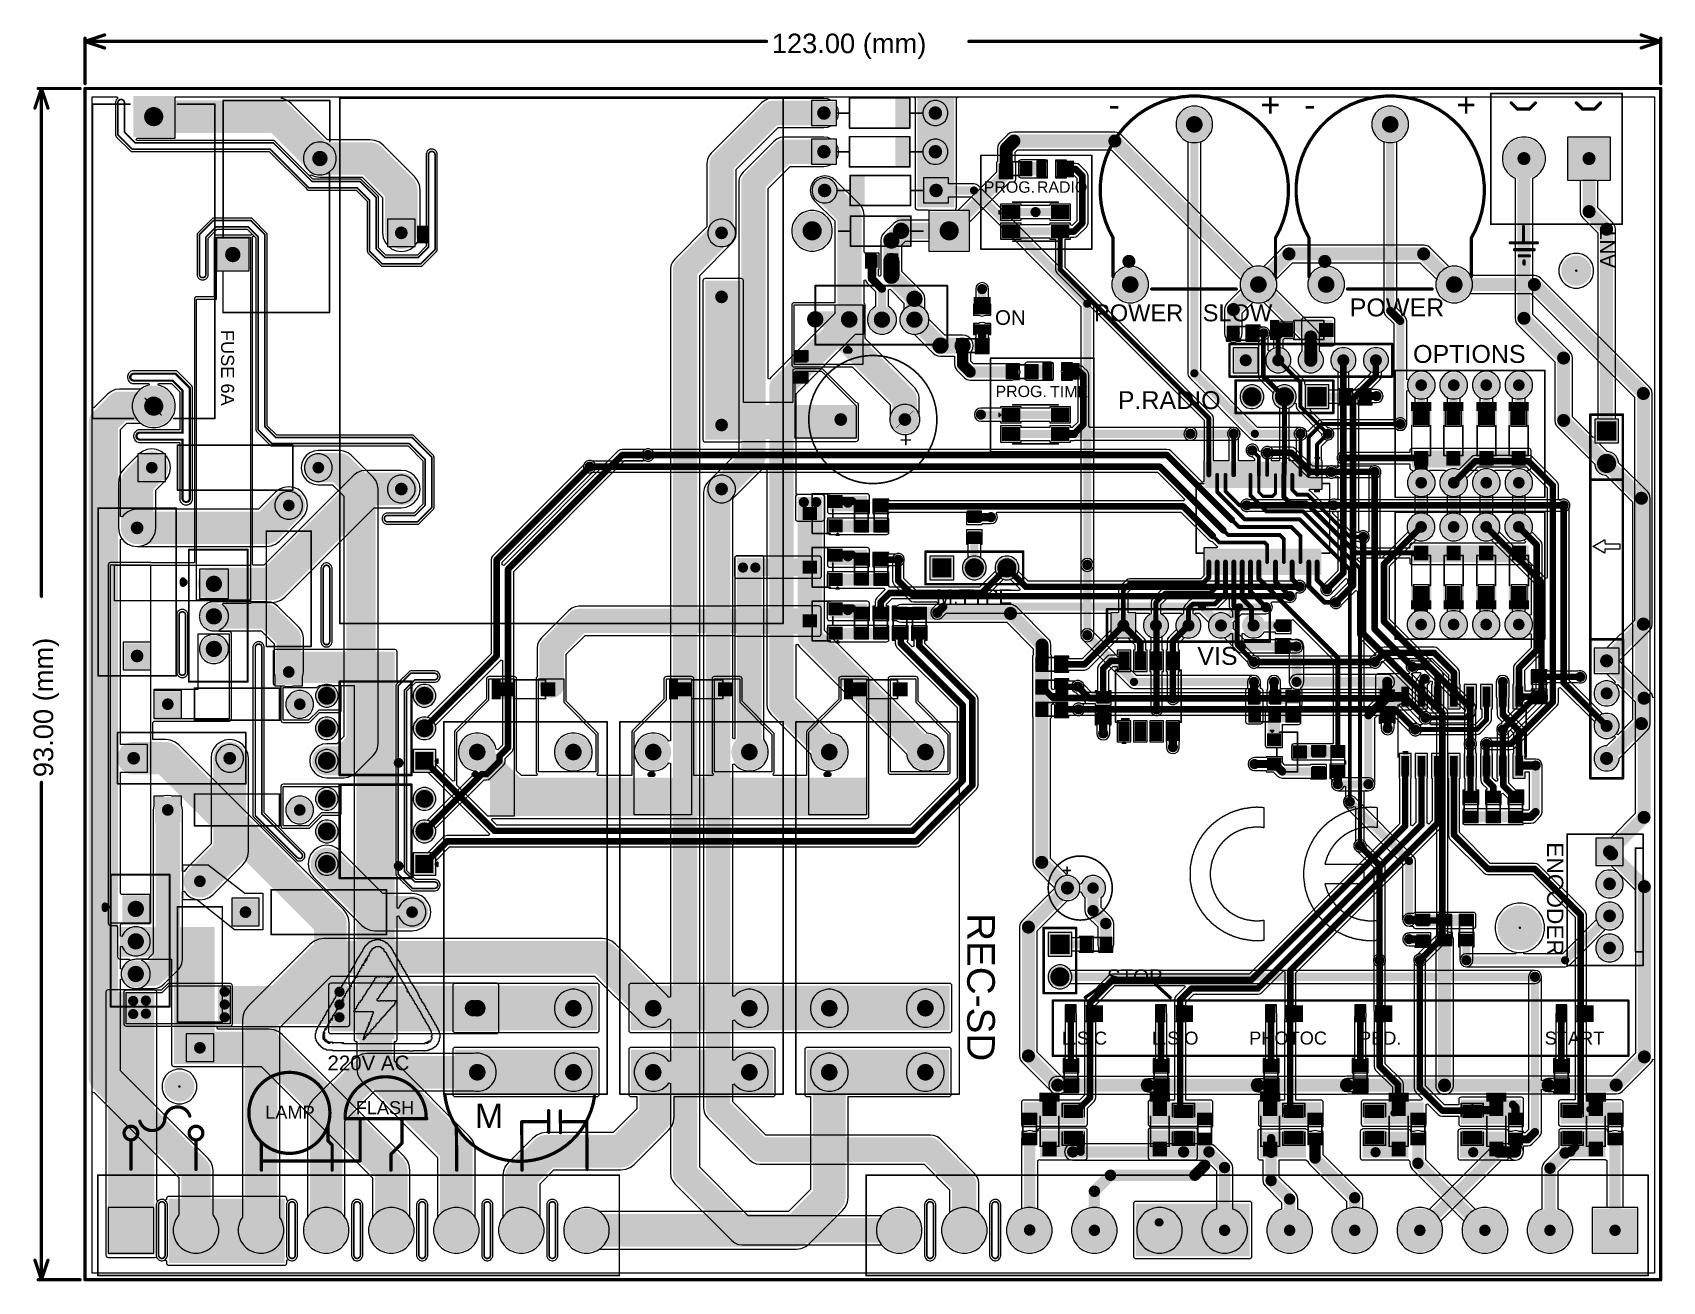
# Model space of a CAD drawing. Header units: millimetres. Extents: x -0.16 to 4.85, y -0.01 to 3.83.
import ezdxf

# ---------------------------------------------------------------- set-up
doc = ezdxf.new("R2010")
doc.units = ezdxf.units.MM
doc.header["$MEASUREMENT"] = 0
for name, color, linetype in [('BottomLayer', 5, 'Continuous'), ('BottomSolder', 6, 'Continuous'), ('Mechanical1', 6, 'Continuous'), ('Mechanical2', 216, 'Continuous'), ('MultiLayer', 9, 'Continuous'), ('PadHoleLayer', 156, 'Continuous'), ('TopLayer', 1, 'Continuous'), ('TopOverlay', 2, 'Continuous'), ('TopPaste', 8, 'Continuous'), ('TopSolder', 216, 'Continuous'), ('ViaHoleLayer', 16, 'Continuous')]:
    doc.layers.add(name, color=color, linetype=linetype)
doc.styles.add('Arial', font='arial.ttf', dxfattribs={"height": 0.2})

msp = doc.modelspace()

# ---------------------------------------------------------------- texts
at = {"layer": 'Mechanical1', "style": 'Arial'}
msp.add_text('123.00 (mm)', height=0.06, dxfattribs=at).set_placement((2.1104, 3.77))
msp.add_text('93.00 (mm)', height=0.06, rotation=90, dxfattribs=at).set_placement((-0.098, 1.5448))
at = {"layer": 'TopOverlay', "style": 'Arial'}
for s, height, p in [('-', 0.075, (3.145, 3.5745)), ('-', 0.075, (3.747, 3.5745)), ('STOP', 0.045, (3.1405, 0.909)), ('L.S.C', 0.04, (3.0014, 0.7227)), ('L.S.O', 0.04, (3.2789, 0.7227)), ('PHOTOC', 0.04, (3.5777, 0.723)), ('PED.', 0.04, (3.9152, 0.7227)), ('START', 0.04, (4.4857, 0.7227)), ('220V AC', 0.045, (0.745, 0.644)), ('LAMP', 0.04, (0.5537, 0.4947)), ('FLASH', 0.04, (0.8317, 0.509)), ('M', 0.075, (1.198, 0.466))]:
    msp.add_text(s, height=height, dxfattribs=at).set_placement(p)
at = {"layer": 'TopOverlay', "style": 'Arial', "text_generation_flag": 2}
for p in [(3.673, 3.5745), (4.275, 3.5745)]:
    msp.add_text('+', height=0.075, rotation=360, dxfattribs=at).set_placement(p)
at = {"layer": 'TopOverlay', "style": 'Arial'}
for s, height, rotation, p in [('PROG.', 0.035, 360, (2.7621, 3.341)), ('RADIO', 0.035, 360, (2.9253, 3.341)), ('ANT', 0.045, 90, (4.701, 3.11)), ('POWER', 0.055, 360, (3.8867, 2.961)), ('ON', 0.045, 360, (2.7965, 2.935)), ('POWER', 0.052, 360, (3.1007, 2.9458)), ('SLOW', 0.052, 360, (3.4347, 2.9458)), ('FUSE 6A', 0.04, 270, (0.418, 2.9193)), ('OPTIONS', 0.055, 360, (4.0813, 2.818)), ('PROG.', 0.035, 360, (2.7981, 2.713)), ('TIME', 0.035, 360, (2.9658, 2.712)), ('P.RADIO', 0.055, 360, (3.1739, 2.676)), ('M.TYPE', 0.045, 360, (2.615, 2.077)), ('VIS', 0.055, 360, (3.4183, 1.89)), ('ENCODER', 0.05, 270, (4.493, 1.3446)), ('REC-SD', 0.085, 270, (2.711, 1.1268))]:
    msp.add_text(s, height=height, rotation=rotation, dxfattribs=at).set_placement(p)

# ---------------------------------------------------------------- blocks, each defined once
blk = doc.blocks.new('SOP_8_1')
at = {"layer": 'TopLayer'}
for points in [[(-0.1339, 0.0888), (-0.0827, 0.0888), (-0.0827, 0.0612), (-0.1339, 0.0612)], [(0.0827, 0.0888), (0.1339, 0.0888), (0.1339, 0.0612), (0.0827, 0.0612)], [(-0.1339, 0.0388), (-0.0827, 0.0388), (-0.0827, 0.0112), (-0.1339, 0.0112)], [(0.0827, 0.0388), (0.1339, 0.0388), (0.1339, 0.0112), (0.0827, 0.0112)], [(-0.1339, -0.0112), (-0.0827, -0.0112), (-0.0827, -0.0388), (-0.1339, -0.0388)], [(0.0827, -0.0112), (0.1339, -0.0112), (0.1339, -0.0388), (0.0827, -0.0388)], [(-0.1339, -0.0612), (-0.0827, -0.0612), (-0.0827, -0.0888), (-0.1339, -0.0888)], [(0.0827, -0.0612), (0.1339, -0.0612), (0.1339, -0.0888), (0.0827, -0.0888)]]:
    blk.add_hatch(color=1, dxfattribs=at).paths.add_polyline_path(points)
at = {"layer": 'TopOverlay'}
blk.add_hatch(color=2, dxfattribs=at).paths.add_polyline_path([(-0.078, 0.058), (-0.067, 0.058), (-0.067, 0.084), (-0.078, 0.084)])
at = {"layer": 'TopPaste'}
for points in [[(-0.1339, 0.0888), (-0.0827, 0.0888), (-0.0827, 0.0612), (-0.1339, 0.0612)], [(0.0827, 0.0888), (0.1339, 0.0888), (0.1339, 0.0612), (0.0827, 0.0612)], [(-0.1339, 0.0388), (-0.0827, 0.0388), (-0.0827, 0.0112), (-0.1339, 0.0112)], [(0.0827, 0.0388), (0.1339, 0.0388), (0.1339, 0.0112), (0.0827, 0.0112)], [(-0.1339, -0.0112), (-0.0827, -0.0112), (-0.0827, -0.0388), (-0.1339, -0.0388)], [(0.0827, -0.0112), (0.1339, -0.0112), (0.1339, -0.0388), (0.0827, -0.0388)], [(-0.1339, -0.0612), (-0.0827, -0.0612), (-0.0827, -0.0888), (-0.1339, -0.0888)], [(0.0827, -0.0612), (0.1339, -0.0612), (0.1339, -0.0888), (0.0827, -0.0888)]]:
    blk.add_hatch(color=8, dxfattribs=at).paths.add_polyline_path(points)
at = {"layer": 'TopSolder'}
for points in [[(-0.1379, 0.0928), (-0.0787, 0.0928), (-0.0787, 0.0572), (-0.1379, 0.0572)], [(0.0787, 0.0928), (0.1379, 0.0928), (0.1379, 0.0572), (0.0787, 0.0572)], [(-0.1379, 0.0428), (-0.0787, 0.0428), (-0.0787, 0.0072), (-0.1379, 0.0072)], [(0.0787, 0.0428), (0.1379, 0.0428), (0.1379, 0.0072), (0.0787, 0.0072)], [(-0.1379, -0.0072), (-0.0787, -0.0072), (-0.0787, -0.0428), (-0.1379, -0.0428)], [(0.0787, -0.0072), (0.1379, -0.0072), (0.1379, -0.0428), (0.0787, -0.0428)], [(-0.1379, -0.0572), (-0.0787, -0.0572), (-0.0787, -0.0928), (-0.1379, -0.0928)], [(0.0787, -0.0572), (0.1379, -0.0572), (0.1379, -0.0928), (0.0787, -0.0928)]]:
    blk.add_hatch(color=216, dxfattribs=at).paths.add_polyline_path(points)
at = {"layer": 'TopOverlay', "const_width": 0.005}
for points in [[(-0.0801, 0.101), (-0.0801, 0.093)], [(-0.0801, 0.101), (0.0799, 0.101)], [(0.0799, 0.101), (0.0799, 0.093)], [(-0.1451, 0.08), (-0.1451, 0.07)], [(-0.1451, 0.08), (-0.1401, 0.075)], [(-0.1401, 0.075), (-0.1451, 0.07)], [(-0.0801, -0.093), (-0.0801, -0.101)], [(-0.0801, -0.101), (0.0799, -0.101)], [(0.0799, -0.093), (0.0799, -0.101)]]:
    blk.add_lwpolyline(points, dxfattribs=at)
at = {"layer": 'TopOverlay', "const_width": 0.0025}
for points in [[(-0.0814, 0.101, 1), (-0.0789, 0.101, 1)], [(-0.0814, 0.101, 1), (-0.0789, 0.101, 1)], [(0.0786, 0.101, 1), (0.0811, 0.101, 1)], [(0.0786, 0.101, 1), (0.0811, 0.101, 1)], [(-0.1464, 0.08, 1), (-0.1439, 0.08, 1)], [(-0.1464, 0.08, 1), (-0.1439, 0.08, 1)], [(-0.1464, 0.07, 1), (-0.1439, 0.07, 1)], [(-0.1464, 0.07, 1), (-0.1439, 0.07, 1)], [(-0.1414, 0.075, 1), (-0.1389, 0.075, 1)], [(-0.1414, 0.075, 1), (-0.1389, 0.075, 1)], [(-0.0814, 0.093, 1), (-0.0789, 0.093, 1)], [(0.0786, 0.093, 1), (0.0811, 0.093, 1)], [(-0.0814, -0.093, 1), (-0.0789, -0.093, 1)], [(-0.0814, -0.101, 1), (-0.0789, -0.101, 1)], [(-0.0814, -0.101, 1), (-0.0789, -0.101, 1)], [(0.0786, -0.093, 1), (0.0811, -0.093, 1)], [(0.0786, -0.101, 1), (0.0811, -0.101, 1)], [(0.0786, -0.101, 1), (0.0811, -0.101, 1)]]:
    blk.add_lwpolyline(points, format="xyb", close=True, dxfattribs=at)
blk = doc.blocks.new('6_P___D___2')
at = {"layer": 'BottomLayer'}
blk.add_hatch(color=5, dxfattribs=at).paths.add_polyline_path([(-0.1776, 0.1276), (-0.1224, 0.1276), (-0.1224, 0.0724), (-0.1776, 0.0724)])
h = blk.add_hatch(color=5, dxfattribs=at)
edge = h.paths.add_edge_path()
edge.add_arc((0.15, 0.1), 0.0276, 0, 360)
h = blk.add_hatch(color=5, dxfattribs=at)
edge = h.paths.add_edge_path()
edge.add_arc((-0.15, 0), 0.0276, 0, 360)
h = blk.add_hatch(color=5, dxfattribs=at)
edge = h.paths.add_edge_path()
edge.add_arc((0.15, 0), 0.0276, 0, 360)
h = blk.add_hatch(color=5, dxfattribs=at)
edge = h.paths.add_edge_path()
edge.add_arc((-0.15, -0.1), 0.0276, 0, 360)
h = blk.add_hatch(color=5, dxfattribs=at)
edge = h.paths.add_edge_path()
edge.add_arc((0.15, -0.1), 0.0276, 0, 360)
at = {"layer": 'BottomSolder'}
blk.add_hatch(color=6, dxfattribs=at).paths.add_polyline_path([(-0.1816, 0.1316), (-0.1184, 0.1316), (-0.1184, 0.0684), (-0.1816, 0.0684)])
h = blk.add_hatch(color=6, dxfattribs=at)
edge = h.paths.add_edge_path()
edge.add_arc((0.15, 0.1), 0.0316, 0, 360)
h = blk.add_hatch(color=6, dxfattribs=at)
edge = h.paths.add_edge_path()
edge.add_arc((-0.15, 0), 0.0316, 0, 360)
h = blk.add_hatch(color=6, dxfattribs=at)
edge = h.paths.add_edge_path()
edge.add_arc((0.15, 0), 0.0316, 0, 360)
h = blk.add_hatch(color=6, dxfattribs=at)
edge = h.paths.add_edge_path()
edge.add_arc((-0.15, -0.1), 0.0316, 0, 360)
h = blk.add_hatch(color=6, dxfattribs=at)
edge = h.paths.add_edge_path()
edge.add_arc((0.15, -0.1), 0.0316, 0, 360)
at = {"layer": 'MultiLayer'}
blk.add_hatch(color=9, dxfattribs=at).paths.add_polyline_path([(-0.1776, 0.1276), (-0.1224, 0.1276), (-0.1224, 0.0724), (-0.1776, 0.0724)])
h = blk.add_hatch(color=9, dxfattribs=at)
edge = h.paths.add_edge_path()
edge.add_arc((0.15, 0.1), 0.0276, 0, 360)
h = blk.add_hatch(color=9, dxfattribs=at)
edge = h.paths.add_edge_path()
edge.add_arc((-0.15, 0), 0.0276, 0, 360)
h = blk.add_hatch(color=9, dxfattribs=at)
edge = h.paths.add_edge_path()
edge.add_arc((0.15, 0), 0.0276, 0, 360)
h = blk.add_hatch(color=9, dxfattribs=at)
edge = h.paths.add_edge_path()
edge.add_arc((-0.15, -0.1), 0.0276, 0, 360)
h = blk.add_hatch(color=9, dxfattribs=at)
edge = h.paths.add_edge_path()
edge.add_arc((0.15, -0.1), 0.0276, 0, 360)
at = {"layer": 'PadHoleLayer'}
h = blk.add_hatch(color=156, dxfattribs=at)
edge = h.paths.add_edge_path()
edge.add_arc((-0.15, 0.1), 0.0177, 0, 360)
h = blk.add_hatch(color=156, dxfattribs=at)
edge = h.paths.add_edge_path()
edge.add_arc((0.15, 0.1), 0.0177, 0, 360)
h = blk.add_hatch(color=156, dxfattribs=at)
edge = h.paths.add_edge_path()
edge.add_arc((-0.15, 0), 0.0177, 0, 360)
h = blk.add_hatch(color=156, dxfattribs=at)
edge = h.paths.add_edge_path()
edge.add_arc((0.15, 0), 0.0177, 0, 360)
h = blk.add_hatch(color=156, dxfattribs=at)
edge = h.paths.add_edge_path()
edge.add_arc((-0.15, -0.1), 0.0177, 0, 360)
h = blk.add_hatch(color=156, dxfattribs=at)
edge = h.paths.add_edge_path()
edge.add_arc((0.15, -0.1), 0.0177, 0, 360)
at = {"layer": 'TopLayer'}
blk.add_hatch(color=1, dxfattribs=at).paths.add_polyline_path([(-0.1776, 0.1276), (-0.1224, 0.1276), (-0.1224, 0.0724), (-0.1776, 0.0724)])
h = blk.add_hatch(color=1, dxfattribs=at)
edge = h.paths.add_edge_path()
edge.add_arc((0.15, 0.1), 0.0276, 0, 360)
h = blk.add_hatch(color=1, dxfattribs=at)
edge = h.paths.add_edge_path()
edge.add_arc((-0.15, 0), 0.0276, 0, 360)
h = blk.add_hatch(color=1, dxfattribs=at)
edge = h.paths.add_edge_path()
edge.add_arc((0.15, 0), 0.0276, 0, 360)
h = blk.add_hatch(color=1, dxfattribs=at)
edge = h.paths.add_edge_path()
edge.add_arc((-0.15, -0.1), 0.0276, 0, 360)
h = blk.add_hatch(color=1, dxfattribs=at)
edge = h.paths.add_edge_path()
edge.add_arc((0.15, -0.1), 0.0276, 0, 360)
at = {"layer": 'TopSolder'}
blk.add_hatch(color=216, dxfattribs=at).paths.add_polyline_path([(-0.1816, 0.1316), (-0.1184, 0.1316), (-0.1184, 0.0684), (-0.1816, 0.0684)])
h = blk.add_hatch(color=216, dxfattribs=at)
edge = h.paths.add_edge_path()
edge.add_arc((0.15, 0.1), 0.0316, 0, 360)
h = blk.add_hatch(color=216, dxfattribs=at)
edge = h.paths.add_edge_path()
edge.add_arc((-0.15, 0), 0.0316, 0, 360)
h = blk.add_hatch(color=216, dxfattribs=at)
edge = h.paths.add_edge_path()
edge.add_arc((0.15, 0), 0.0316, 0, 360)
h = blk.add_hatch(color=216, dxfattribs=at)
edge = h.paths.add_edge_path()
edge.add_arc((-0.15, -0.1), 0.0316, 0, 360)
h = blk.add_hatch(color=216, dxfattribs=at)
edge = h.paths.add_edge_path()
edge.add_arc((0.15, -0.1), 0.0316, 0, 360)
at = {"layer": 'TopOverlay', "const_width": 0.00787}
for points in [[(-0.19, 0.106), (-0.19, 0.096)], [(-0.185, 0.101), (-0.19, 0.106)], [(-0.185, 0.101), (-0.19, 0.096)], [(0.1102, 0.1437), (-0.1102, 0.1437)], [(-0.1102, 0.1437), (-0.1102, -0.1437)], [(-0.0709, 0.1142), (-0.0787, 0.1024)], [(-0.0709, 0.1063), (-0.0787, 0.1024)], [(-0.0669, 0.0984), (-0.0787, 0.1024)], [(-0.063, 0.1063), (-0.0709, 0.1142)], [(-0.063, 0.1063), (-0.0669, 0.0984)], [(0.1102, 0.1437), (0.1102, -0.1437)], [(0.1102, -0.1437), (-0.1102, -0.1437)]]:
    blk.add_lwpolyline(points, dxfattribs=at)
at = {"layer": 'TopOverlay'}
for points, const_width in [([(-0.192, 0.106, 1), (-0.188, 0.106, 1)], 0.00394), ([(-0.192, 0.106, 1), (-0.188, 0.106, 1)], 0.00394), ([(-0.187, 0.101, 1), (-0.183, 0.101, 1)], 0.00394), ([(-0.187, 0.101, 1), (-0.183, 0.101, 1)], 0.00394), ([(-0.1122, 0.1437, 1), (-0.1083, 0.1437, 1)], 0.00394), ([(-0.1122, 0.1437, 1), (-0.1083, 0.1437, 1)], 0.00394), ([(-0.0597, 0.1063, 1), (-0.082, 0.1063, 1)], 0.00787), ([(-0.084, 0.1063, 1), (-0.08, 0.1063, 1)], 0.00394), ([(-0.0807, 0.1024, 1), (-0.0768, 0.1024, 1)], 0.00394), ([(-0.0807, 0.1024, 1), (-0.0768, 0.1024, 1)], 0.00394), ([(-0.0807, 0.1024, 1), (-0.0768, 0.1024, 1)], 0.00394), ([(-0.0728, 0.1142, 1), (-0.0689, 0.1142, 1)], 0.00394), ([(-0.0728, 0.1142, 1), (-0.0689, 0.1142, 1)], 0.00394), ([(-0.0728, 0.1063, 1), (-0.0689, 0.1063, 1)], 0.00394), ([(-0.0689, 0.0984, 1), (-0.065, 0.0984, 1)], 0.00394), ([(-0.0689, 0.0984, 1), (-0.065, 0.0984, 1)], 0.00394), ([(-0.065, 0.1063, 1), (-0.061, 0.1063, 1)], 0.00394), ([(-0.065, 0.1063, 1), (-0.061, 0.1063, 1)], 0.00394), ([(-0.0617, 0.1063, 1), (-0.0578, 0.1063, 1)], 0.00394), ([(0.1083, 0.1437, 1), (0.1122, 0.1437, 1)], 0.00394), ([(0.1083, 0.1437, 1), (0.1122, 0.1437, 1)], 0.00394), ([(-0.192, 0.096, 1), (-0.188, 0.096, 1)], 0.00394), ([(-0.192, 0.096, 1), (-0.188, 0.096, 1)], 0.00394), ([(-0.1122, -0.1437, 1), (-0.1083, -0.1437, 1)], 0.00394), ([(-0.1122, -0.1437, 1), (-0.1083, -0.1437, 1)], 0.00394), ([(0.1083, -0.1437, 1), (0.1122, -0.1437, 1)], 0.00394), ([(0.1083, -0.1437, 1), (0.1122, -0.1437, 1)], 0.00394)]:
    blk.add_lwpolyline(points, format="xyb", close=True, dxfattribs=dict(at, const_width=const_width))
blk = doc.blocks.new('DO_15_3')
at = {"layer": 'BottomLayer'}
blk.add_hatch(color=5, dxfattribs=at).paths.add_polyline_path([(-0.2657, 0.0551), (-0.1555, 0.0551), (-0.1555, -0.0551), (-0.2657, -0.0551)])
h = blk.add_hatch(color=5, dxfattribs=at)
edge = h.paths.add_edge_path()
edge.add_arc((0.2106, 0), 0.0551, 0, 360)
at = {"layer": 'BottomSolder'}
blk.add_hatch(color=6, dxfattribs=at).paths.add_polyline_path([(-0.2697, 0.0591), (-0.1515, 0.0591), (-0.1515, -0.0591), (-0.2697, -0.0591)])
h = blk.add_hatch(color=6, dxfattribs=at)
edge = h.paths.add_edge_path()
edge.add_arc((0.2106, 0), 0.0591, 0, 360)
at = {"layer": 'MultiLayer'}
blk.add_hatch(color=9, dxfattribs=at).paths.add_polyline_path([(-0.2657, 0.0551), (-0.1555, 0.0551), (-0.1555, -0.0551), (-0.2657, -0.0551)])
h = blk.add_hatch(color=9, dxfattribs=at)
edge = h.paths.add_edge_path()
edge.add_arc((0.2106, 0), 0.0551, 0, 360)
at = {"layer": 'PadHoleLayer'}
h = blk.add_hatch(color=156, dxfattribs=at)
edge = h.paths.add_edge_path()
edge.add_arc((-0.2106, 0), 0.0295, 0, 360)
h = blk.add_hatch(color=156, dxfattribs=at)
edge = h.paths.add_edge_path()
edge.add_arc((0.2106, 0), 0.0295, 0, 360)
at = {"layer": 'TopLayer'}
blk.add_hatch(color=1, dxfattribs=at).paths.add_polyline_path([(-0.2657, 0.0551), (-0.1555, 0.0551), (-0.1555, -0.0551), (-0.2657, -0.0551)])
h = blk.add_hatch(color=1, dxfattribs=at)
edge = h.paths.add_edge_path()
edge.add_arc((0.2106, 0), 0.0551, 0, 360)
at = {"layer": 'TopOverlay'}
blk.add_hatch(color=2, dxfattribs=at).paths.add_polyline_path([(-0.0484, 0.0472), (-0.0925, 0.0472), (-0.0925, -0.0453), (-0.0484, -0.0453)])
at = {"layer": 'TopSolder'}
blk.add_hatch(color=216, dxfattribs=at).paths.add_polyline_path([(-0.2697, 0.0591), (-0.1515, 0.0591), (-0.1515, -0.0591), (-0.2697, -0.0591)])
h = blk.add_hatch(color=216, dxfattribs=at)
edge = h.paths.add_edge_path()
edge.add_arc((0.2106, 0), 0.0591, 0, 360)
at = {"layer": 'TopOverlay', "const_width": 0.005}
for points in [[(-0.0925, 0.001), (-0.1299, 0.001)], [(-0.0925, 0.0472), (-0.0925, 0.001)], [(0.0925, 0.0472), (-0.0925, 0.0472)], [(-0.0925, 0.001), (-0.0925, -0.0453)], [(0.0925, 0.0472), (0.0925, 0.001)], [(0.0925, 0.001), (0.0925, -0.0453)], [(0.1289, 0.001), (0.0925, 0.001)], [(0.0925, -0.0453), (-0.0925, -0.0453)]]:
    blk.add_lwpolyline(points, dxfattribs=at)
at = {"layer": 'TopOverlay', "const_width": 0.0025}
for points in [[(-0.1312, 0.001, 1), (-0.1287, 0.001, 1)], [(-0.0938, 0.0472, 1), (-0.0913, 0.0472, 1)], [(-0.0938, 0.0472, 1), (-0.0913, 0.0472, 1)], [(-0.0938, 0.001, 1), (-0.0913, 0.001, 1)], [(-0.0938, 0.001, 1), (-0.0913, 0.001, 1)], [(-0.0938, 0.001, 1), (-0.0913, 0.001, 1)], [(0.0913, 0.0472, 1), (0.0938, 0.0472, 1)], [(0.0913, 0.0472, 1), (0.0938, 0.0472, 1)], [(0.0913, 0.001, 1), (0.0938, 0.001, 1)], [(0.0913, 0.001, 1), (0.0938, 0.001, 1)], [(0.0913, 0.001, 1), (0.0938, 0.001, 1)], [(0.1277, 0.001, 1), (0.1302, 0.001, 1)], [(-0.0938, -0.0453, 1), (-0.0913, -0.0453, 1)], [(-0.0938, -0.0453, 1), (-0.0913, -0.0453, 1)], [(0.0913, -0.0453, 1), (0.0938, -0.0453, 1)], [(0.0913, -0.0453, 1), (0.0938, -0.0453, 1)]]:
    blk.add_lwpolyline(points, format="xyb", close=True, dxfattribs=at)
blk = doc.blocks.new('SOD_123_4')
at = {"layer": 'TopLayer'}
for points in [[(-0.0433, 0.0177), (-0.0433, -0.0177), (-0.0807, -0.0177), (-0.0807, 0.0177)], [(0.0807, 0.0177), (0.0807, -0.0177), (0.0433, -0.0177), (0.0433, 0.0177)]]:
    blk.add_hatch(color=1, dxfattribs=at).paths.add_polyline_path(points)
at = {"layer": 'TopOverlay'}
for points in [[(0.038, 0.02), (0.111, 0.02), (0.111, 0.0315), (0.038, 0.0315)], [(0.0835, -0.031), (0.111, -0.031), (0.111, 0.031), (0.0835, 0.031)], [(0.038, -0.0315), (0.111, -0.0315), (0.111, -0.02), (0.038, -0.02)]]:
    blk.add_hatch(color=2, dxfattribs=at).paths.add_polyline_path(points)
at = {"layer": 'TopPaste'}
for points in [[(-0.0433, 0.0177), (-0.0433, -0.0177), (-0.0807, -0.0177), (-0.0807, 0.0177)], [(0.0807, 0.0177), (0.0807, -0.0177), (0.0433, -0.0177), (0.0433, 0.0177)]]:
    blk.add_hatch(color=8, dxfattribs=at).paths.add_polyline_path(points)
at = {"layer": 'TopSolder'}
for points in [[(-0.0393, 0.0217), (-0.0393, -0.0217), (-0.0847, -0.0217), (-0.0847, 0.0217)], [(0.0847, 0.0217), (0.0847, -0.0217), (0.0393, -0.0217), (0.0393, 0.0217)]]:
    blk.add_hatch(color=216, dxfattribs=at).paths.add_polyline_path(points)
at = {"layer": 'TopOverlay', "const_width": 0.005}
for points in [[(-0.054, 0.029), (-0.054, 0.023)], [(0.038, 0.029), (-0.054, 0.029)], [(-0.054, -0.023), (-0.054, -0.029)], [(0.038, -0.029), (-0.054, -0.029)]]:
    blk.add_lwpolyline(points, dxfattribs=at)
at = {"layer": 'TopOverlay', "const_width": 0.0025}
for points in [[(-0.0552, 0.029, 1), (-0.0527, 0.029, 1)], [(-0.0552, 0.029, 1), (-0.0527, 0.029, 1)], [(-0.0552, 0.023, 1), (-0.0527, 0.023, 1)], [(0.0368, 0.029, 1), (0.0393, 0.029, 1)], [(-0.0552, -0.023, 1), (-0.0527, -0.023, 1)], [(-0.0552, -0.029, 1), (-0.0527, -0.029, 1)], [(-0.0552, -0.029, 1), (-0.0527, -0.029, 1)], [(0.0368, -0.029, 1), (0.0393, -0.029, 1)]]:
    blk.add_lwpolyline(points, format="xyb", close=True, dxfattribs=at)
blk = doc.blocks.new('SOD_123_5')
at = {"layer": 'TopLayer'}
for points in [[(-0.0433, 0.0177), (-0.0433, -0.0177), (-0.0807, -0.0177), (-0.0807, 0.0177)], [(0.0807, 0.0177), (0.0807, -0.0177), (0.0433, -0.0177), (0.0433, 0.0177)]]:
    blk.add_hatch(color=1, dxfattribs=at).paths.add_polyline_path(points)
at = {"layer": 'TopOverlay'}
for points in [[(0.038, 0.02), (0.111, 0.02), (0.111, 0.0315), (0.038, 0.0315)], [(0.0835, -0.031), (0.111, -0.031), (0.111, 0.031), (0.0835, 0.031)], [(0.038, -0.0315), (0.111, -0.0315), (0.111, -0.02), (0.038, -0.02)]]:
    blk.add_hatch(color=2, dxfattribs=at).paths.add_polyline_path(points)
at = {"layer": 'TopPaste'}
for points in [[(-0.0433, 0.0177), (-0.0433, -0.0177), (-0.0807, -0.0177), (-0.0807, 0.0177)], [(0.0807, 0.0177), (0.0807, -0.0177), (0.0433, -0.0177), (0.0433, 0.0177)]]:
    blk.add_hatch(color=8, dxfattribs=at).paths.add_polyline_path(points)
at = {"layer": 'TopSolder'}
for points in [[(-0.0393, 0.0217), (-0.0393, -0.0217), (-0.0847, -0.0217), (-0.0847, 0.0217)], [(0.0847, 0.0217), (0.0847, -0.0217), (0.0393, -0.0217), (0.0393, 0.0217)]]:
    blk.add_hatch(color=216, dxfattribs=at).paths.add_polyline_path(points)
at = {"layer": 'TopOverlay', "const_width": 0.005}
for points in [[(-0.054, 0.029), (-0.054, 0.023)], [(0.038, 0.029), (-0.054, 0.029)], [(-0.054, -0.023), (-0.054, -0.029)], [(0.038, -0.029), (-0.054, -0.029)]]:
    blk.add_lwpolyline(points, dxfattribs=at)
at = {"layer": 'TopOverlay', "const_width": 0.0025}
for points in [[(-0.0552, 0.029, 1), (-0.0527, 0.029, 1)], [(-0.0552, 0.029, 1), (-0.0527, 0.029, 1)], [(-0.0552, 0.023, 1), (-0.0527, 0.023, 1)], [(0.0368, 0.029, 1), (0.0393, 0.029, 1)], [(-0.0552, -0.023, 1), (-0.0527, -0.023, 1)], [(-0.0552, -0.029, 1), (-0.0527, -0.029, 1)], [(-0.0552, -0.029, 1), (-0.0527, -0.029, 1)], [(0.0368, -0.029, 1), (0.0393, -0.029, 1)]]:
    blk.add_lwpolyline(points, format="xyb", close=True, dxfattribs=at)
blk = doc.blocks.new('SOD_123_6')
at = {"layer": 'TopLayer'}
for points in [[(-0.0433, 0.0177), (-0.0433, -0.0177), (-0.0807, -0.0177), (-0.0807, 0.0177)], [(0.0807, 0.0177), (0.0807, -0.0177), (0.0433, -0.0177), (0.0433, 0.0177)]]:
    blk.add_hatch(color=1, dxfattribs=at).paths.add_polyline_path(points)
at = {"layer": 'TopOverlay'}
for points in [[(0.038, 0.02), (0.111, 0.02), (0.111, 0.0315), (0.038, 0.0315)], [(0.0835, -0.031), (0.111, -0.031), (0.111, 0.031), (0.0835, 0.031)], [(0.038, -0.0315), (0.111, -0.0315), (0.111, -0.02), (0.038, -0.02)]]:
    blk.add_hatch(color=2, dxfattribs=at).paths.add_polyline_path(points)
at = {"layer": 'TopPaste'}
for points in [[(-0.0433, 0.0177), (-0.0433, -0.0177), (-0.0807, -0.0177), (-0.0807, 0.0177)], [(0.0807, 0.0177), (0.0807, -0.0177), (0.0433, -0.0177), (0.0433, 0.0177)]]:
    blk.add_hatch(color=8, dxfattribs=at).paths.add_polyline_path(points)
at = {"layer": 'TopSolder'}
for points in [[(-0.0393, 0.0217), (-0.0393, -0.0217), (-0.0847, -0.0217), (-0.0847, 0.0217)], [(0.0847, 0.0217), (0.0847, -0.0217), (0.0393, -0.0217), (0.0393, 0.0217)]]:
    blk.add_hatch(color=216, dxfattribs=at).paths.add_polyline_path(points)
at = {"layer": 'TopOverlay', "const_width": 0.005}
for points in [[(-0.054, 0.029), (-0.054, 0.023)], [(0.038, 0.029), (-0.054, 0.029)], [(-0.054, -0.023), (-0.054, -0.029)], [(0.038, -0.029), (-0.054, -0.029)]]:
    blk.add_lwpolyline(points, dxfattribs=at)
at = {"layer": 'TopOverlay', "const_width": 0.0025}
for points in [[(-0.0552, 0.029, 1), (-0.0527, 0.029, 1)], [(-0.0552, 0.029, 1), (-0.0527, 0.029, 1)], [(-0.0552, 0.023, 1), (-0.0527, 0.023, 1)], [(0.0368, 0.029, 1), (0.0393, 0.029, 1)], [(-0.0552, -0.023, 1), (-0.0527, -0.023, 1)], [(-0.0552, -0.029, 1), (-0.0527, -0.029, 1)], [(-0.0552, -0.029, 1), (-0.0527, -0.029, 1)], [(0.0368, -0.029, 1), (0.0393, -0.029, 1)]]:
    blk.add_lwpolyline(points, format="xyb", close=True, dxfattribs=at)
blk = doc.blocks.new('TS_1185EC_C_D_B__7')
at = {"layer": 'TopLayer'}
for points in [[(-0.1004, 0.0472), (-0.0512, 0.0472), (-0.0512, 0.0118), (-0.1004, 0.0118)], [(0.0512, 0.0472), (0.1004, 0.0472), (0.1004, 0.0118), (0.0512, 0.0118)], [(-0.1004, -0.0118), (-0.0512, -0.0118), (-0.0512, -0.0472), (-0.1004, -0.0472)], [(0.0512, -0.0118), (0.1004, -0.0118), (0.1004, -0.0472), (0.0512, -0.0472)]]:
    blk.add_hatch(color=1, dxfattribs=at).paths.add_polyline_path(points)
at = {"layer": 'TopPaste'}
for points in [[(-0.1004, 0.0472), (-0.0512, 0.0472), (-0.0512, 0.0118), (-0.1004, 0.0118)], [(0.0512, 0.0472), (0.1004, 0.0472), (0.1004, 0.0118), (0.0512, 0.0118)], [(-0.1004, -0.0118), (-0.0512, -0.0118), (-0.0512, -0.0472), (-0.1004, -0.0472)], [(0.0512, -0.0118), (0.1004, -0.0118), (0.1004, -0.0472), (0.0512, -0.0472)]]:
    blk.add_hatch(color=8, dxfattribs=at).paths.add_polyline_path(points)
at = {"layer": 'TopSolder'}
for points in [[(-0.1044, 0.0512), (-0.0472, 0.0512), (-0.0472, 0.0078), (-0.1044, 0.0078)], [(0.0472, 0.0512), (0.1044, 0.0512), (0.1044, 0.0078), (0.0472, 0.0078)], [(-0.1044, -0.0078), (-0.0472, -0.0078), (-0.0472, -0.0512), (-0.1044, -0.0512)], [(0.0472, -0.0078), (0.1044, -0.0078), (0.1044, -0.0512), (0.0472, -0.0512)]]:
    blk.add_hatch(color=216, dxfattribs=at).paths.add_polyline_path(points)
at = {"layer": 'TopOverlay', "const_width": 0.005}
for points in [[(-0.07, 0.06), (0.07, 0.06)], [(-0.112, 0.034), (-0.107, 0.029)], [(-0.112, 0.024), (-0.112, 0.034)], [(-0.112, 0.024), (-0.107, 0.029)], [(-0.07, -0.06), (0.07, -0.06)]]:
    blk.add_lwpolyline(points, dxfattribs=at)
at = {"layer": 'TopOverlay', "const_width": 0.0025}
for points in [[(-0.0712, 0.06, 1), (-0.0688, 0.06, 1)], [(0.0688, 0.06, 1), (0.0712, 0.06, 1)], [(-0.1133, 0.034, 1), (-0.1108, 0.034, 1)], [(-0.1133, 0.034, 1), (-0.1108, 0.034, 1)], [(-0.1133, 0.024, 1), (-0.1108, 0.024, 1)], [(-0.1133, 0.024, 1), (-0.1108, 0.024, 1)], [(-0.1082, 0.029, 1), (-0.1057, 0.029, 1)], [(-0.1082, 0.029, 1), (-0.1057, 0.029, 1)], [(-0.0712, -0.06, 1), (-0.0688, -0.06, 1)], [(0.0688, -0.06, 1), (0.0712, -0.06, 1)]]:
    blk.add_lwpolyline(points, format="xyb", close=True, dxfattribs=at)
blk = doc.blocks.new('TS_1185EC_C_D_B__8')
at = {"layer": 'TopLayer'}
for points in [[(-0.1004, 0.0472), (-0.0512, 0.0472), (-0.0512, 0.0118), (-0.1004, 0.0118)], [(0.0512, 0.0472), (0.1004, 0.0472), (0.1004, 0.0118), (0.0512, 0.0118)], [(-0.1004, -0.0118), (-0.0512, -0.0118), (-0.0512, -0.0472), (-0.1004, -0.0472)], [(0.0512, -0.0118), (0.1004, -0.0118), (0.1004, -0.0472), (0.0512, -0.0472)]]:
    blk.add_hatch(color=1, dxfattribs=at).paths.add_polyline_path(points)
at = {"layer": 'TopPaste'}
for points in [[(-0.1004, 0.0472), (-0.0512, 0.0472), (-0.0512, 0.0118), (-0.1004, 0.0118)], [(0.0512, 0.0472), (0.1004, 0.0472), (0.1004, 0.0118), (0.0512, 0.0118)], [(-0.1004, -0.0118), (-0.0512, -0.0118), (-0.0512, -0.0472), (-0.1004, -0.0472)], [(0.0512, -0.0118), (0.1004, -0.0118), (0.1004, -0.0472), (0.0512, -0.0472)]]:
    blk.add_hatch(color=8, dxfattribs=at).paths.add_polyline_path(points)
at = {"layer": 'TopSolder'}
for points in [[(-0.1044, 0.0512), (-0.0472, 0.0512), (-0.0472, 0.0078), (-0.1044, 0.0078)], [(0.0472, 0.0512), (0.1044, 0.0512), (0.1044, 0.0078), (0.0472, 0.0078)], [(-0.1044, -0.0078), (-0.0472, -0.0078), (-0.0472, -0.0512), (-0.1044, -0.0512)], [(0.0472, -0.0078), (0.1044, -0.0078), (0.1044, -0.0512), (0.0472, -0.0512)]]:
    blk.add_hatch(color=216, dxfattribs=at).paths.add_polyline_path(points)
at = {"layer": 'TopOverlay', "const_width": 0.005}
for points in [[(-0.07, 0.06), (0.07, 0.06)], [(-0.112, 0.034), (-0.107, 0.029)], [(-0.112, 0.024), (-0.112, 0.034)], [(-0.112, 0.024), (-0.107, 0.029)], [(-0.07, -0.06), (0.07, -0.06)]]:
    blk.add_lwpolyline(points, dxfattribs=at)
at = {"layer": 'TopOverlay', "const_width": 0.0025}
for points in [[(-0.0712, 0.06, 1), (-0.0688, 0.06, 1)], [(0.0688, 0.06, 1), (0.0712, 0.06, 1)], [(-0.1133, 0.034, 1), (-0.1108, 0.034, 1)], [(-0.1133, 0.034, 1), (-0.1108, 0.034, 1)], [(-0.1133, 0.024, 1), (-0.1108, 0.024, 1)], [(-0.1133, 0.024, 1), (-0.1108, 0.024, 1)], [(-0.1082, 0.029, 1), (-0.1057, 0.029, 1)], [(-0.1082, 0.029, 1), (-0.1057, 0.029, 1)], [(-0.0712, -0.06, 1), (-0.0688, -0.06, 1)], [(0.0688, -0.06, 1), (0.0712, -0.06, 1)]]:
    blk.add_lwpolyline(points, format="xyb", close=True, dxfattribs=at)
blk = doc.blocks.new('PT15_L_V_104_100K__9')
at = {"layer": 'BottomLayer'}
h = blk.add_hatch(color=5, dxfattribs=at)
edge = h.paths.add_edge_path()
edge.add_arc((0, 0.2461), 0.0492, 0, 360)
h = blk.add_hatch(color=5, dxfattribs=at)
edge = h.paths.add_edge_path()
edge.add_arc((-0.1969, -0.2461), 0.0492, 0, 360)
h = blk.add_hatch(color=5, dxfattribs=at)
edge = h.paths.add_edge_path()
edge.add_arc((0.1969, -0.2461), 0.0492, 0, 360)
at = {"layer": 'BottomSolder'}
h = blk.add_hatch(color=6, dxfattribs=at)
edge = h.paths.add_edge_path()
edge.add_arc((0, 0.2461), 0.0532, 0, 360)
h = blk.add_hatch(color=6, dxfattribs=at)
edge = h.paths.add_edge_path()
edge.add_arc((-0.1969, -0.2461), 0.0532, 0, 360)
h = blk.add_hatch(color=6, dxfattribs=at)
edge = h.paths.add_edge_path()
edge.add_arc((0.1969, -0.2461), 0.0532, 0, 360)
at = {"layer": 'MultiLayer'}
h = blk.add_hatch(color=9, dxfattribs=at)
edge = h.paths.add_edge_path()
edge.add_arc((0, 0.2461), 0.0492, 0, 360)
h = blk.add_hatch(color=9, dxfattribs=at)
edge = h.paths.add_edge_path()
edge.add_arc((-0.1969, -0.2461), 0.0492, 0, 360)
h = blk.add_hatch(color=9, dxfattribs=at)
edge = h.paths.add_edge_path()
edge.add_arc((0.1969, -0.2461), 0.0492, 0, 360)
at = {"layer": 'PadHoleLayer'}
h = blk.add_hatch(color=156, dxfattribs=at)
edge = h.paths.add_edge_path()
edge.add_arc((0, 0.2461), 0.0256, 0, 360)
h = blk.add_hatch(color=156, dxfattribs=at)
edge = h.paths.add_edge_path()
edge.add_arc((-0.1969, -0.2461), 0.0256, 0, 360)
h = blk.add_hatch(color=156, dxfattribs=at)
edge = h.paths.add_edge_path()
edge.add_arc((0.1969, -0.2461), 0.0256, 0, 360)
at = {"layer": 'TopLayer'}
h = blk.add_hatch(color=1, dxfattribs=at)
edge = h.paths.add_edge_path()
edge.add_arc((0, 0.2461), 0.0492, 0, 360)
h = blk.add_hatch(color=1, dxfattribs=at)
edge = h.paths.add_edge_path()
edge.add_arc((-0.1969, -0.2461), 0.0492, 0, 360)
h = blk.add_hatch(color=1, dxfattribs=at)
edge = h.paths.add_edge_path()
edge.add_arc((0.1969, -0.2461), 0.0492, 0, 360)
at = {"layer": 'TopSolder'}
h = blk.add_hatch(color=216, dxfattribs=at)
edge = h.paths.add_edge_path()
edge.add_arc((0, 0.2461), 0.0532, 0, 360)
h = blk.add_hatch(color=216, dxfattribs=at)
edge = h.paths.add_edge_path()
edge.add_arc((-0.1969, -0.2461), 0.0532, 0, 360)
h = blk.add_hatch(color=216, dxfattribs=at)
edge = h.paths.add_edge_path()
edge.add_arc((0.1969, -0.2461), 0.0532, 0, 360)
at = {"layer": 'TopOverlay', "const_width": 0.01}
blk.add_lwpolyline([(-0.2496, -0.1024, -1.745975), (0.2496, -0.1024)], format="xyb", dxfattribs=at)
for points in [[(-0.2496, -0.2216), (-0.2496, -0.1024)], [(0.2496, -0.2216), (0.2496, -0.1024)], [(-0.131, -0.26), (0.129, -0.26)]]:
    blk.add_lwpolyline(points, dxfattribs=at)
at = {"layer": 'TopOverlay'}
for points, const_width in [([(-0.2521, -0.1024, 1), (-0.2471, -0.1024, 1)], 0.005), ([(-0.2521, -0.1024, 1), (-0.2471, -0.1024, 1)], 0.005), ([(0.2471, -0.1024, 1), (0.2521, -0.1024, 1)], 0.005), ([(0.2471, -0.1024, 1), (0.2521, -0.1024, 1)], 0.005), ([(-0.1908, -0.175, 1), (-0.2112, -0.175, 1)], 0.0197), ([(-0.2161, -0.175, 1), (-0.2063, -0.175, 1)], 0.00984), ([(-0.1957, -0.175, 1), (-0.1859, -0.175, 1)], 0.00984), ([(-0.2521, -0.2216, 1), (-0.2471, -0.2216, 1)], 0.005), ([(0.2471, -0.2216, 1), (0.2521, -0.2216, 1)], 0.005), ([(-0.1335, -0.26, 1), (-0.1285, -0.26, 1)], 0.005), ([(0.1265, -0.26, 1), (0.1315, -0.26, 1)], 0.005)]:
    blk.add_lwpolyline(points, format="xyb", close=True, dxfattribs=dict(at, const_width=const_width))
blk = doc.blocks.new('R08E1E222MN0B0S0N0_10')
at = {"layer": 'BottomLayer'}
blk.add_hatch(color=5, dxfattribs=at).paths.add_polyline_path([(-0.1831, -0.0354), (-0.1831, 0.0354), (-0.1122, 0.0354), (-0.1122, -0.0354)])
h = blk.add_hatch(color=5, dxfattribs=at)
edge = h.paths.add_edge_path()
edge.add_arc((0.1476, 0), 0.0354, 0, 360)
at = {"layer": 'BottomSolder'}
blk.add_hatch(color=6, dxfattribs=at).paths.add_polyline_path([(-0.1851, -0.0374), (-0.1851, 0.0374), (-0.1102, 0.0374), (-0.1102, -0.0374)])
h = blk.add_hatch(color=6, dxfattribs=at)
edge = h.paths.add_edge_path()
edge.add_arc((0.1476, 0), 0.0374, 0, 360)
at = {"layer": 'MultiLayer'}
blk.add_hatch(color=9, dxfattribs=at).paths.add_polyline_path([(-0.1831, -0.0354), (-0.1831, 0.0354), (-0.1122, 0.0354), (-0.1122, -0.0354)])
h = blk.add_hatch(color=9, dxfattribs=at)
edge = h.paths.add_edge_path()
edge.add_arc((0.1476, 0), 0.0354, 0, 360)
at = {"layer": 'PadHoleLayer'}
h = blk.add_hatch(color=156, dxfattribs=at)
edge = h.paths.add_edge_path()
edge.add_arc((-0.1476, 0), 0.0197, 0, 360)
h = blk.add_hatch(color=156, dxfattribs=at)
edge = h.paths.add_edge_path()
edge.add_arc((0.1476, 0), 0.0197, 0, 360)
at = {"layer": 'TopLayer'}
blk.add_hatch(color=1, dxfattribs=at).paths.add_polyline_path([(-0.1831, -0.0354), (-0.1831, 0.0354), (-0.1122, 0.0354), (-0.1122, -0.0354)])
h = blk.add_hatch(color=1, dxfattribs=at)
edge = h.paths.add_edge_path()
edge.add_arc((0.1476, 0), 0.0354, 0, 360)
at = {"layer": 'TopSolder'}
blk.add_hatch(color=216, dxfattribs=at).paths.add_polyline_path([(-0.1851, -0.0374), (-0.1851, 0.0374), (-0.1102, 0.0374), (-0.1102, -0.0374)])
h = blk.add_hatch(color=216, dxfattribs=at)
edge = h.paths.add_edge_path()
edge.add_arc((0.1476, 0), 0.0374, 0, 360)
at = {"layer": 'TopOverlay', "const_width": 0.005}
for points in [[(-0.1969, -0.0787), (-0.1969, 0.0787)], [(-0.1969, 0.0787), (0.1969, 0.0787)], [(0.1969, -0.0787), (0.1969, 0.0787)], [(-0.1969, -0.0787), (0.1969, -0.0787)]]:
    blk.add_lwpolyline(points, dxfattribs=at)
at = {"layer": 'TopOverlay', "const_width": 0.0025}
for points in [[(-0.1981, 0.0787, 1), (-0.1956, 0.0787, 1)], [(-0.1981, 0.0787, 1), (-0.1956, 0.0787, 1)], [(0.1956, 0.0787, 1), (0.1981, 0.0787, 1)], [(0.1956, 0.0787, 1), (0.1981, 0.0787, 1)], [(-0.1981, -0.0787, 1), (-0.1956, -0.0787, 1)], [(-0.1981, -0.0787, 1), (-0.1956, -0.0787, 1)], [(0.1956, -0.0787, 1), (0.1981, -0.0787, 1)], [(0.1956, -0.0787, 1), (0.1981, -0.0787, 1)]]:
    blk.add_lwpolyline(points, format="xyb", close=True, dxfattribs=at)
blk = doc.blocks.new('DO_41_11')
at = {"layer": 'BottomLayer'}
blk.add_hatch(color=5, dxfattribs=at).paths.add_polyline_path([(-0.2026, 0.0313), (-0.14, 0.0313), (-0.14, -0.0313), (-0.2026, -0.0313)])
h = blk.add_hatch(color=5, dxfattribs=at)
edge = h.paths.add_edge_path()
edge.add_arc((0.1713, 0), 0.0313, 0, 360)
at = {"layer": 'BottomSolder'}
blk.add_hatch(color=6, dxfattribs=at).paths.add_polyline_path([(-0.2066, 0.0353), (-0.136, 0.0353), (-0.136, -0.0353), (-0.2066, -0.0353)])
h = blk.add_hatch(color=6, dxfattribs=at)
edge = h.paths.add_edge_path()
edge.add_arc((0.1713, 0), 0.0353, 0, 360)
at = {"layer": 'MultiLayer'}
blk.add_hatch(color=9, dxfattribs=at).paths.add_polyline_path([(-0.2026, 0.0313), (-0.14, 0.0313), (-0.14, -0.0313), (-0.2026, -0.0313)])
h = blk.add_hatch(color=9, dxfattribs=at)
edge = h.paths.add_edge_path()
edge.add_arc((0.1713, 0), 0.0313, 0, 360)
at = {"layer": 'PadHoleLayer'}
h = blk.add_hatch(color=156, dxfattribs=at)
edge = h.paths.add_edge_path()
edge.add_arc((-0.1713, 0), 0.0209, 0, 360)
h = blk.add_hatch(color=156, dxfattribs=at)
edge = h.paths.add_edge_path()
edge.add_arc((0.1713, 0), 0.0209, 0, 360)
at = {"layer": 'TopLayer'}
blk.add_hatch(color=1, dxfattribs=at).paths.add_polyline_path([(-0.2026, 0.0313), (-0.14, 0.0313), (-0.14, -0.0313), (-0.2026, -0.0313)])
h = blk.add_hatch(color=1, dxfattribs=at)
edge = h.paths.add_edge_path()
edge.add_arc((0.1713, 0), 0.0313, 0, 360)
at = {"layer": 'TopOverlay'}
blk.add_hatch(color=2, dxfattribs=at).paths.add_polyline_path([(0.0484, -0.0463), (0.0925, -0.0463), (0.0925, 0.0463), (0.0484, 0.0463)])
at = {"layer": 'TopSolder'}
blk.add_hatch(color=216, dxfattribs=at).paths.add_polyline_path([(-0.2066, 0.0353), (-0.136, 0.0353), (-0.136, -0.0353), (-0.2066, -0.0353)])
h = blk.add_hatch(color=216, dxfattribs=at)
edge = h.paths.add_edge_path()
edge.add_arc((0.1713, 0), 0.0353, 0, 360)
at = {"layer": 'TopOverlay', "const_width": 0.005}
for points in [[(-0.1289, 0), (-0.0925, 0)], [(-0.0925, 0.0463), (0.0925, 0.0463)], [(-0.0925, 0), (-0.0925, 0.0463)], [(-0.0925, -0.0463), (-0.0925, 0)], [(0.0925, 0), (0.0925, 0.0463)], [(0.0925, -0.0463), (0.0925, 0)], [(0.0925, 0), (0.1299, 0)], [(-0.0925, -0.0463), (0.0925, -0.0463)]]:
    blk.add_lwpolyline(points, dxfattribs=at)
at = {"layer": 'TopOverlay', "const_width": 0.0025}
for points in [[(-0.1302, 0, 1), (-0.1277, 0, 1)], [(-0.0938, 0.0463, 1), (-0.0913, 0.0463, 1)], [(-0.0938, 0.0463, 1), (-0.0913, 0.0463, 1)], [(-0.0938, 0, 1), (-0.0913, 0, 1)], [(-0.0938, 0, 1), (-0.0913, 0, 1)], [(-0.0938, 0, 1), (-0.0913, 0, 1)], [(0.0913, 0.0463, 1), (0.0938, 0.0463, 1)], [(0.0913, 0.0463, 1), (0.0938, 0.0463, 1)], [(0.0913, 0, 1), (0.0938, 0, 1)], [(0.0913, 0, 1), (0.0938, 0, 1)], [(0.0913, 0, 1), (0.0938, 0, 1)], [(0.1287, 0, 1), (0.1312, 0, 1)], [(-0.0938, -0.0463, 1), (-0.0913, -0.0463, 1)], [(-0.0938, -0.0463, 1), (-0.0913, -0.0463, 1)], [(0.0913, -0.0463, 1), (0.0938, -0.0463, 1)], [(0.0913, -0.0463, 1), (0.0938, -0.0463, 1)]]:
    blk.add_lwpolyline(points, format="xyb", close=True, dxfattribs=at)
blk = doc.blocks.new('DO_41_12')
at = {"layer": 'BottomLayer'}
blk.add_hatch(color=5, dxfattribs=at).paths.add_polyline_path([(-0.2026, 0.0313), (-0.14, 0.0313), (-0.14, -0.0313), (-0.2026, -0.0313)])
h = blk.add_hatch(color=5, dxfattribs=at)
edge = h.paths.add_edge_path()
edge.add_arc((0.1713, 0), 0.0313, 0, 360)
at = {"layer": 'BottomSolder'}
blk.add_hatch(color=6, dxfattribs=at).paths.add_polyline_path([(-0.2066, 0.0353), (-0.136, 0.0353), (-0.136, -0.0353), (-0.2066, -0.0353)])
h = blk.add_hatch(color=6, dxfattribs=at)
edge = h.paths.add_edge_path()
edge.add_arc((0.1713, 0), 0.0353, 0, 360)
at = {"layer": 'MultiLayer'}
blk.add_hatch(color=9, dxfattribs=at).paths.add_polyline_path([(-0.2026, 0.0313), (-0.14, 0.0313), (-0.14, -0.0313), (-0.2026, -0.0313)])
h = blk.add_hatch(color=9, dxfattribs=at)
edge = h.paths.add_edge_path()
edge.add_arc((0.1713, 0), 0.0313, 0, 360)
at = {"layer": 'PadHoleLayer'}
h = blk.add_hatch(color=156, dxfattribs=at)
edge = h.paths.add_edge_path()
edge.add_arc((-0.1713, 0), 0.0209, 0, 360)
h = blk.add_hatch(color=156, dxfattribs=at)
edge = h.paths.add_edge_path()
edge.add_arc((0.1713, 0), 0.0209, 0, 360)
at = {"layer": 'TopLayer'}
blk.add_hatch(color=1, dxfattribs=at).paths.add_polyline_path([(-0.2026, 0.0313), (-0.14, 0.0313), (-0.14, -0.0313), (-0.2026, -0.0313)])
h = blk.add_hatch(color=1, dxfattribs=at)
edge = h.paths.add_edge_path()
edge.add_arc((0.1713, 0), 0.0313, 0, 360)
at = {"layer": 'TopOverlay'}
blk.add_hatch(color=2, dxfattribs=at).paths.add_polyline_path([(0.0484, -0.0463), (0.0925, -0.0463), (0.0925, 0.0463), (0.0484, 0.0463)])
at = {"layer": 'TopSolder'}
blk.add_hatch(color=216, dxfattribs=at).paths.add_polyline_path([(-0.2066, 0.0353), (-0.136, 0.0353), (-0.136, -0.0353), (-0.2066, -0.0353)])
h = blk.add_hatch(color=216, dxfattribs=at)
edge = h.paths.add_edge_path()
edge.add_arc((0.1713, 0), 0.0353, 0, 360)
at = {"layer": 'TopOverlay', "const_width": 0.005}
for points in [[(-0.1289, 0), (-0.0925, 0)], [(-0.0925, 0.0463), (0.0925, 0.0463)], [(-0.0925, 0), (-0.0925, 0.0463)], [(-0.0925, -0.0463), (-0.0925, 0)], [(0.0925, 0), (0.0925, 0.0463)], [(0.0925, -0.0463), (0.0925, 0)], [(0.0925, 0), (0.1299, 0)], [(-0.0925, -0.0463), (0.0925, -0.0463)]]:
    blk.add_lwpolyline(points, dxfattribs=at)
at = {"layer": 'TopOverlay', "const_width": 0.0025}
for points in [[(-0.1302, 0, 1), (-0.1277, 0, 1)], [(-0.0938, 0.0463, 1), (-0.0913, 0.0463, 1)], [(-0.0938, 0.0463, 1), (-0.0913, 0.0463, 1)], [(-0.0938, 0, 1), (-0.0913, 0, 1)], [(-0.0938, 0, 1), (-0.0913, 0, 1)], [(-0.0938, 0, 1), (-0.0913, 0, 1)], [(0.0913, 0.0463, 1), (0.0938, 0.0463, 1)], [(0.0913, 0.0463, 1), (0.0938, 0.0463, 1)], [(0.0913, 0, 1), (0.0938, 0, 1)], [(0.0913, 0, 1), (0.0938, 0, 1)], [(0.0913, 0, 1), (0.0938, 0, 1)], [(0.1287, 0, 1), (0.1312, 0, 1)], [(-0.0938, -0.0463, 1), (-0.0913, -0.0463, 1)], [(-0.0938, -0.0463, 1), (-0.0913, -0.0463, 1)], [(0.0913, -0.0463, 1), (0.0938, -0.0463, 1)], [(0.0913, -0.0463, 1), (0.0938, -0.0463, 1)]]:
    blk.add_lwpolyline(points, format="xyb", close=True, dxfattribs=at)
blk = doc.blocks.new('DO_41_13')
at = {"layer": 'BottomLayer'}
blk.add_hatch(color=5, dxfattribs=at).paths.add_polyline_path([(-0.2026, 0.0313), (-0.14, 0.0313), (-0.14, -0.0313), (-0.2026, -0.0313)])
h = blk.add_hatch(color=5, dxfattribs=at)
edge = h.paths.add_edge_path()
edge.add_arc((0.1713, 0), 0.0313, 0, 360)
at = {"layer": 'BottomSolder'}
blk.add_hatch(color=6, dxfattribs=at).paths.add_polyline_path([(-0.2066, 0.0353), (-0.136, 0.0353), (-0.136, -0.0353), (-0.2066, -0.0353)])
h = blk.add_hatch(color=6, dxfattribs=at)
edge = h.paths.add_edge_path()
edge.add_arc((0.1713, 0), 0.0353, 0, 360)
at = {"layer": 'MultiLayer'}
blk.add_hatch(color=9, dxfattribs=at).paths.add_polyline_path([(-0.2026, 0.0313), (-0.14, 0.0313), (-0.14, -0.0313), (-0.2026, -0.0313)])
h = blk.add_hatch(color=9, dxfattribs=at)
edge = h.paths.add_edge_path()
edge.add_arc((0.1713, 0), 0.0313, 0, 360)
at = {"layer": 'PadHoleLayer'}
h = blk.add_hatch(color=156, dxfattribs=at)
edge = h.paths.add_edge_path()
edge.add_arc((-0.1713, 0), 0.0209, 0, 360)
h = blk.add_hatch(color=156, dxfattribs=at)
edge = h.paths.add_edge_path()
edge.add_arc((0.1713, 0), 0.0209, 0, 360)
at = {"layer": 'TopLayer'}
blk.add_hatch(color=1, dxfattribs=at).paths.add_polyline_path([(-0.2026, 0.0313), (-0.14, 0.0313), (-0.14, -0.0313), (-0.2026, -0.0313)])
h = blk.add_hatch(color=1, dxfattribs=at)
edge = h.paths.add_edge_path()
edge.add_arc((0.1713, 0), 0.0313, 0, 360)
at = {"layer": 'TopOverlay'}
blk.add_hatch(color=2, dxfattribs=at).paths.add_polyline_path([(0.0484, -0.0463), (0.0925, -0.0463), (0.0925, 0.0463), (0.0484, 0.0463)])
at = {"layer": 'TopSolder'}
blk.add_hatch(color=216, dxfattribs=at).paths.add_polyline_path([(-0.2066, 0.0353), (-0.136, 0.0353), (-0.136, -0.0353), (-0.2066, -0.0353)])
h = blk.add_hatch(color=216, dxfattribs=at)
edge = h.paths.add_edge_path()
edge.add_arc((0.1713, 0), 0.0353, 0, 360)
at = {"layer": 'TopOverlay', "const_width": 0.005}
for points in [[(-0.0925, 0), (-0.1289, 0)], [(0.0925, 0.0463), (-0.0925, 0.0463)], [(-0.0925, 0.0463), (-0.0925, 0)], [(-0.0925, 0), (-0.0925, -0.0463)], [(0.0925, 0.0463), (0.0925, 0)], [(0.0925, 0), (0.0925, -0.0463)], [(0.1299, 0), (0.0925, 0)], [(0.0925, -0.0463), (-0.0925, -0.0463)]]:
    blk.add_lwpolyline(points, dxfattribs=at)
at = {"layer": 'TopOverlay', "const_width": 0.0025}
for points in [[(-0.1302, 0, 1), (-0.1277, 0, 1)], [(-0.0938, 0.0463, 1), (-0.0913, 0.0463, 1)], [(-0.0938, 0.0463, 1), (-0.0913, 0.0463, 1)], [(-0.0938, 0, 1), (-0.0913, 0, 1)], [(-0.0938, 0, 1), (-0.0913, 0, 1)], [(-0.0938, 0, 1), (-0.0913, 0, 1)], [(0.0913, 0.0463, 1), (0.0938, 0.0463, 1)], [(0.0913, 0.0463, 1), (0.0938, 0.0463, 1)], [(0.0913, 0, 1), (0.0938, 0, 1)], [(0.0913, 0, 1), (0.0938, 0, 1)], [(0.0913, 0, 1), (0.0938, 0, 1)], [(0.1287, 0, 1), (0.1312, 0, 1)], [(-0.0938, -0.0463, 1), (-0.0913, -0.0463, 1)], [(-0.0938, -0.0463, 1), (-0.0913, -0.0463, 1)], [(0.0913, -0.0463, 1), (0.0938, -0.0463, 1)], [(0.0913, -0.0463, 1), (0.0938, -0.0463, 1)]]:
    blk.add_lwpolyline(points, format="xyb", close=True, dxfattribs=at)
blk = doc.blocks.new('TO_220_14')
at = {"layer": 'BottomLayer'}
blk.add_hatch(color=5, dxfattribs=at).paths.add_polyline_path([(-0.1376, 0.0376), (-0.0624, 0.0376), (-0.0624, -0.0376), (-0.1376, -0.0376)])
h = blk.add_hatch(color=5, dxfattribs=at)
edge = h.paths.add_edge_path()
edge.add_arc((0, 0), 0.0376, 0, 360)
h = blk.add_hatch(color=5, dxfattribs=at)
edge = h.paths.add_edge_path()
edge.add_arc((0.1, 0), 0.0376, 0, 360)
at = {"layer": 'BottomSolder'}
blk.add_hatch(color=6, dxfattribs=at).paths.add_polyline_path([(-0.1416, 0.0416), (-0.0584, 0.0416), (-0.0584, -0.0416), (-0.1416, -0.0416)])
h = blk.add_hatch(color=6, dxfattribs=at)
edge = h.paths.add_edge_path()
edge.add_arc((0, 0), 0.0416, 0, 360)
h = blk.add_hatch(color=6, dxfattribs=at)
edge = h.paths.add_edge_path()
edge.add_arc((0.1, 0), 0.0416, 0, 360)
at = {"layer": 'MultiLayer'}
blk.add_hatch(color=9, dxfattribs=at).paths.add_polyline_path([(-0.1376, 0.0376), (-0.0624, 0.0376), (-0.0624, -0.0376), (-0.1376, -0.0376)])
h = blk.add_hatch(color=9, dxfattribs=at)
edge = h.paths.add_edge_path()
edge.add_arc((0, 0), 0.0376, 0, 360)
h = blk.add_hatch(color=9, dxfattribs=at)
edge = h.paths.add_edge_path()
edge.add_arc((0.1, 0), 0.0376, 0, 360)
at = {"layer": 'PadHoleLayer'}
h = blk.add_hatch(color=156, dxfattribs=at)
edge = h.paths.add_edge_path()
edge.add_arc((-0.1, 0), 0.025, 0, 360)
h = blk.add_hatch(color=156, dxfattribs=at)
edge = h.paths.add_edge_path()
edge.add_arc((0, 0), 0.025, 0, 360)
h = blk.add_hatch(color=156, dxfattribs=at)
edge = h.paths.add_edge_path()
edge.add_arc((0.1, 0), 0.025, 0, 360)
at = {"layer": 'TopLayer'}
blk.add_hatch(color=1, dxfattribs=at).paths.add_polyline_path([(-0.1376, 0.0376), (-0.0624, 0.0376), (-0.0624, -0.0376), (-0.1376, -0.0376)])
h = blk.add_hatch(color=1, dxfattribs=at)
edge = h.paths.add_edge_path()
edge.add_arc((0, 0), 0.0376, 0, 360)
h = blk.add_hatch(color=1, dxfattribs=at)
edge = h.paths.add_edge_path()
edge.add_arc((0.1, 0), 0.0376, 0, 360)
at = {"layer": 'TopSolder'}
blk.add_hatch(color=216, dxfattribs=at).paths.add_polyline_path([(-0.1416, 0.0416), (-0.0584, 0.0416), (-0.0584, -0.0416), (-0.1416, -0.0416)])
h = blk.add_hatch(color=216, dxfattribs=at)
edge = h.paths.add_edge_path()
edge.add_arc((0, 0), 0.0416, 0, 360)
h = blk.add_hatch(color=216, dxfattribs=at)
edge = h.paths.add_edge_path()
edge.add_arc((0.1, 0), 0.0416, 0, 360)
at = {"layer": 'TopOverlay'}
for points, const_width in [([(-0.205, 0.104), (0.2008, 0.104)], 0.006), ([(-0.205, -0.0771), (-0.205, 0.104)], 0.006), ([(0.2008, -0.0771), (0.2008, 0.104)], 0.006), ([(-0.205, -0.0771), (0.2008, -0.0771)], 0.006), ([(-0.11, -0.095), (-0.105, -0.09)], 0.0197), ([(-0.11, -0.095), (-0.1, -0.095)], 0.0197), ([(-0.105, -0.09), (-0.1, -0.095)], 0.0197)]:
    blk.add_lwpolyline(points, dxfattribs=dict(at, const_width=const_width))
for points, const_width in [([(-0.2065, 0.104, 1), (-0.2035, 0.104, 1)], 0.003), ([(-0.2065, 0.104, 1), (-0.2035, 0.104, 1)], 0.003), ([(0.1993, 0.104, 1), (0.2023, 0.104, 1)], 0.003), ([(0.1993, 0.104, 1), (0.2023, 0.104, 1)], 0.003), ([(-0.2065, -0.0771, 1), (-0.2035, -0.0771, 1)], 0.003), ([(-0.2065, -0.0771, 1), (-0.2035, -0.0771, 1)], 0.003), ([(-0.1149, -0.095, 1), (-0.1051, -0.095, 1)], 0.00984), ([(-0.1149, -0.095, 1), (-0.1051, -0.095, 1)], 0.00984), ([(-0.1099, -0.09, 1), (-0.1001, -0.09, 1)], 0.00984), ([(-0.1099, -0.09, 1), (-0.1001, -0.09, 1)], 0.00984), ([(-0.1049, -0.095, 1), (-0.0951, -0.095, 1)], 0.00984), ([(-0.1049, -0.095, 1), (-0.0951, -0.095, 1)], 0.00984), ([(0.1993, -0.0771, 1), (0.2023, -0.0771, 1)], 0.003), ([(0.1993, -0.0771, 1), (0.2023, -0.0771, 1)], 0.003)]:
    blk.add_lwpolyline(points, format="xyb", close=True, dxfattribs=dict(at, const_width=const_width))
blk = doc.blocks.new('PE3817_M_12V_0V_12V_15')
at = {"layer": 'BottomLayer'}
blk.add_hatch(color=5, dxfattribs=at).paths.add_polyline_path([(-0.5276, 0.4291), (-0.4567, 0.4291), (-0.4567, 0.3583), (-0.5276, 0.3583)])
h = blk.add_hatch(color=5, dxfattribs=at)
edge = h.paths.add_edge_path()
edge.add_arc((0.4921, 0.3937), 0.0354, 0, 360)
h = blk.add_hatch(color=5, dxfattribs=at)
edge = h.paths.add_edge_path()
edge.add_arc((0.4921, 0.1969), 0.0354, 0, 360)
h = blk.add_hatch(color=5, dxfattribs=at)
edge = h.paths.add_edge_path()
edge.add_arc((0.4921, -0.1969), 0.0354, 0, 360)
h = blk.add_hatch(color=5, dxfattribs=at)
edge = h.paths.add_edge_path()
edge.add_arc((-0.4921, -0.3937), 0.0354, 0, 360)
h = blk.add_hatch(color=5, dxfattribs=at)
edge = h.paths.add_edge_path()
edge.add_arc((0.4921, -0.3937), 0.0354, 0, 360)
at = {"layer": 'BottomSolder'}
blk.add_hatch(color=6, dxfattribs=at).paths.add_polyline_path([(-0.5316, 0.4331), (-0.4527, 0.4331), (-0.4527, 0.3543), (-0.5316, 0.3543)])
h = blk.add_hatch(color=6, dxfattribs=at)
edge = h.paths.add_edge_path()
edge.add_arc((0.4921, 0.3937), 0.0394, 0, 360)
h = blk.add_hatch(color=6, dxfattribs=at)
edge = h.paths.add_edge_path()
edge.add_arc((0.4921, 0.1969), 0.0394, 0, 360)
h = blk.add_hatch(color=6, dxfattribs=at)
edge = h.paths.add_edge_path()
edge.add_arc((0.4921, -0.1969), 0.0394, 0, 360)
h = blk.add_hatch(color=6, dxfattribs=at)
edge = h.paths.add_edge_path()
edge.add_arc((-0.4921, -0.3937), 0.0394, 0, 360)
h = blk.add_hatch(color=6, dxfattribs=at)
edge = h.paths.add_edge_path()
edge.add_arc((0.4921, -0.3937), 0.0394, 0, 360)
at = {"layer": 'MultiLayer'}
blk.add_hatch(color=9, dxfattribs=at).paths.add_polyline_path([(-0.5276, 0.4291), (-0.4567, 0.4291), (-0.4567, 0.3583), (-0.5276, 0.3583)])
h = blk.add_hatch(color=9, dxfattribs=at)
edge = h.paths.add_edge_path()
edge.add_arc((0.4921, 0.3937), 0.0354, 0, 360)
h = blk.add_hatch(color=9, dxfattribs=at)
edge = h.paths.add_edge_path()
edge.add_arc((0.4921, 0.1969), 0.0354, 0, 360)
h = blk.add_hatch(color=9, dxfattribs=at)
edge = h.paths.add_edge_path()
edge.add_arc((0.4921, -0.1969), 0.0354, 0, 360)
h = blk.add_hatch(color=9, dxfattribs=at)
edge = h.paths.add_edge_path()
edge.add_arc((-0.4921, -0.3937), 0.0354, 0, 360)
h = blk.add_hatch(color=9, dxfattribs=at)
edge = h.paths.add_edge_path()
edge.add_arc((0.4921, -0.3937), 0.0354, 0, 360)
at = {"layer": 'PadHoleLayer'}
h = blk.add_hatch(color=156, dxfattribs=at)
edge = h.paths.add_edge_path()
edge.add_arc((-0.4921, 0.3937), 0.0197, 0, 360)
h = blk.add_hatch(color=156, dxfattribs=at)
edge = h.paths.add_edge_path()
edge.add_arc((0.4921, 0.3937), 0.0197, 0, 360)
h = blk.add_hatch(color=156, dxfattribs=at)
edge = h.paths.add_edge_path()
edge.add_arc((0.4921, 0.1969), 0.0197, 0, 360)
h = blk.add_hatch(color=156, dxfattribs=at)
edge = h.paths.add_edge_path()
edge.add_arc((0.4921, -0.1969), 0.0197, 0, 360)
h = blk.add_hatch(color=156, dxfattribs=at)
edge = h.paths.add_edge_path()
edge.add_arc((-0.4921, -0.3937), 0.0197, 0, 360)
h = blk.add_hatch(color=156, dxfattribs=at)
edge = h.paths.add_edge_path()
edge.add_arc((0.4921, -0.3937), 0.0197, 0, 360)
at = {"layer": 'TopLayer'}
blk.add_hatch(color=1, dxfattribs=at).paths.add_polyline_path([(-0.5276, 0.4291), (-0.4567, 0.4291), (-0.4567, 0.3583), (-0.5276, 0.3583)])
h = blk.add_hatch(color=1, dxfattribs=at)
edge = h.paths.add_edge_path()
edge.add_arc((0.4921, 0.3937), 0.0354, 0, 360)
h = blk.add_hatch(color=1, dxfattribs=at)
edge = h.paths.add_edge_path()
edge.add_arc((0.4921, 0.1969), 0.0354, 0, 360)
h = blk.add_hatch(color=1, dxfattribs=at)
edge = h.paths.add_edge_path()
edge.add_arc((0.4921, -0.1969), 0.0354, 0, 360)
h = blk.add_hatch(color=1, dxfattribs=at)
edge = h.paths.add_edge_path()
edge.add_arc((-0.4921, -0.3937), 0.0354, 0, 360)
h = blk.add_hatch(color=1, dxfattribs=at)
edge = h.paths.add_edge_path()
edge.add_arc((0.4921, -0.3937), 0.0354, 0, 360)
at = {"layer": 'TopOverlay'}
blk.add_hatch(color=2, dxfattribs=at).paths.add_polyline_path([(-0.444, 0.361), (-0.411, 0.361), (-0.411, 0.416), (-0.444, 0.416)])
at = {"layer": 'TopSolder'}
blk.add_hatch(color=216, dxfattribs=at).paths.add_polyline_path([(-0.5316, 0.4331), (-0.4527, 0.4331), (-0.4527, 0.3543), (-0.5316, 0.3543)])
h = blk.add_hatch(color=216, dxfattribs=at)
edge = h.paths.add_edge_path()
edge.add_arc((0.4921, 0.3937), 0.0394, 0, 360)
h = blk.add_hatch(color=216, dxfattribs=at)
edge = h.paths.add_edge_path()
edge.add_arc((0.4921, 0.1969), 0.0394, 0, 360)
h = blk.add_hatch(color=216, dxfattribs=at)
edge = h.paths.add_edge_path()
edge.add_arc((0.4921, -0.1969), 0.0394, 0, 360)
h = blk.add_hatch(color=216, dxfattribs=at)
edge = h.paths.add_edge_path()
edge.add_arc((-0.4921, -0.3937), 0.0394, 0, 360)
h = blk.add_hatch(color=216, dxfattribs=at)
edge = h.paths.add_edge_path()
edge.add_arc((0.4921, -0.3937), 0.0394, 0, 360)
at = {"layer": 'TopOverlay', "const_width": 0.005}
for points in [[(-0.6811, -0.8071), (-0.6811, 0.8071)], [(-0.6811, 0.8071), (0.6811, 0.8071)], [(0.6811, -0.8071), (0.6811, 0.8071)], [(-0.6811, -0.8071), (0.6811, -0.8071)]]:
    blk.add_lwpolyline(points, dxfattribs=at)
at = {"layer": 'TopOverlay', "const_width": 0.0025}
for points in [[(-0.6824, 0.8071, 1), (-0.6799, 0.8071, 1)], [(-0.6824, 0.8071, 1), (-0.6799, 0.8071, 1)], [(0.6799, 0.8071, 1), (0.6824, 0.8071, 1)], [(0.6799, 0.8071, 1), (0.6824, 0.8071, 1)], [(-0.6824, -0.8071, 1), (-0.6799, -0.8071, 1)], [(-0.6824, -0.8071, 1), (-0.6799, -0.8071, 1)], [(0.6799, -0.8071, 1), (0.6824, -0.8071, 1)], [(0.6799, -0.8071, 1), (0.6824, -0.8071, 1)]]:
    blk.add_lwpolyline(points, format="xyb", close=True, dxfattribs=at)
blk = doc.blocks.new('RES_0603_16')
at = {"layer": 'TopLayer'}
for points in [[(-0.015, 0.0175), (-0.015, -0.0175), (-0.045, -0.0175), (-0.045, 0.0175)], [(0.045, 0.0175), (0.045, -0.0175), (0.015, -0.0175), (0.015, 0.0175)]]:
    blk.add_hatch(color=1, dxfattribs=at).paths.add_polyline_path(points)
at = {"layer": 'TopPaste'}
for points in [[(-0.015, 0.0175), (-0.015, -0.0175), (-0.045, -0.0175), (-0.045, 0.0175)], [(0.045, 0.0175), (0.045, -0.0175), (0.015, -0.0175), (0.015, 0.0175)]]:
    blk.add_hatch(color=8, dxfattribs=at).paths.add_polyline_path(points)
at = {"layer": 'TopSolder'}
for points in [[(-0.011, 0.0215), (-0.011, -0.0215), (-0.049, -0.0215), (-0.049, 0.0215)], [(0.049, 0.0215), (0.049, -0.0215), (0.011, -0.0215), (0.011, 0.0215)]]:
    blk.add_hatch(color=216, dxfattribs=at).paths.add_polyline_path(points)
at = {"layer": 'TopOverlay', "const_width": 0.005}
for points in [[(-0.048, -0.021), (-0.048, 0.021)], [(-0.048, 0.021), (0.048, 0.021)], [(0.048, -0.021), (0.048, 0.021)], [(-0.048, -0.021), (0.048, -0.021)]]:
    blk.add_lwpolyline(points, dxfattribs=at)
at = {"layer": 'TopOverlay', "const_width": 0.0025}
for points in [[(-0.04925, 0.021, 1), (-0.04675, 0.021, 1)], [(-0.04925, 0.021, 1), (-0.04675, 0.021, 1)], [(0.04675, 0.021, 1), (0.04925, 0.021, 1)], [(0.04675, 0.021, 1), (0.04925, 0.021, 1)], [(-0.04925, -0.021, 1), (-0.04675, -0.021, 1)], [(-0.04925, -0.021, 1), (-0.04675, -0.021, 1)], [(0.04675, -0.021, 1), (0.04925, -0.021, 1)], [(0.04675, -0.021, 1), (0.04925, -0.021, 1)]]:
    blk.add_lwpolyline(points, format="xyb", close=True, dxfattribs=at)
blk = doc.blocks.new('LED_0603_17')
at = {"layer": 'TopLayer'}
for points in [[(-0.0394, 0.0197), (-0.0197, 0.0197), (-0.0197, -0.0197), (-0.0394, -0.0197)], [(0.0197, 0.0197), (0.0394, 0.0197), (0.0394, -0.0197), (0.0197, -0.0197)]]:
    blk.add_hatch(color=1, dxfattribs=at).paths.add_polyline_path(points)
at = {"layer": 'TopOverlay'}
blk.add_hatch(color=2, dxfattribs=at).paths.add_polyline_path([(0.044, -0.026), (0.069, -0.026), (0.069, 0.026), (0.044, 0.026)])
at = {"layer": 'TopPaste'}
for points in [[(-0.0394, 0.0197), (-0.0197, 0.0197), (-0.0197, -0.0197), (-0.0394, -0.0197)], [(0.0197, 0.0197), (0.0394, 0.0197), (0.0394, -0.0197), (0.0197, -0.0197)]]:
    blk.add_hatch(color=8, dxfattribs=at).paths.add_polyline_path(points)
at = {"layer": 'TopSolder'}
for points in [[(-0.0434, 0.0237), (-0.0157, 0.0237), (-0.0157, -0.0237), (-0.0434, -0.0237)], [(0.0157, 0.0237), (0.0434, 0.0237), (0.0434, -0.0237), (0.0157, -0.0237)]]:
    blk.add_hatch(color=216, dxfattribs=at).paths.add_polyline_path(points)
at = {"layer": 'TopOverlay', "const_width": 0.005}
for points in [[(-0.044, 0.024), (-0.017, 0.024)], [(-0.044, 0.024), (-0.044, -0.024)], [(0.017, 0.024), (0.044, 0.024)], [(0.044, 0.024), (0.044, -0.024)], [(-0.044, -0.024), (-0.017, -0.024)], [(0.017, -0.024), (0.044, -0.024)]]:
    blk.add_lwpolyline(points, dxfattribs=at)
at = {"layer": 'TopOverlay', "const_width": 0.0025}
for points in [[(-0.0452, 0.024, 1), (-0.0428, 0.024, 1)], [(-0.0452, 0.024, 1), (-0.0428, 0.024, 1)], [(-0.0182, 0.024, 1), (-0.0158, 0.024, 1)], [(0.0158, 0.024, 1), (0.0182, 0.024, 1)], [(0.0428, 0.024, 1), (0.0453, 0.024, 1)], [(0.0428, 0.024, 1), (0.0453, 0.024, 1)], [(-0.0452, -0.024, 1), (-0.0428, -0.024, 1)], [(-0.0452, -0.024, 1), (-0.0428, -0.024, 1)], [(-0.0182, -0.024, 1), (-0.0158, -0.024, 1)], [(0.0158, -0.024, 1), (0.0182, -0.024, 1)], [(0.0428, -0.024, 1), (0.0453, -0.024, 1)], [(0.0428, -0.024, 1), (0.0453, -0.024, 1)]]:
    blk.add_lwpolyline(points, format="xyb", close=True, dxfattribs=at)
blk = doc.blocks.new('ERS1KM4R7D11OT_18')
at = {"layer": 'BottomLayer'}
h = blk.add_hatch(color=5, dxfattribs=at)
edge = h.paths.add_edge_path()
edge.add_arc((-0.0394, 0), 0.0315, 0, 360)
h = blk.add_hatch(color=5, dxfattribs=at)
edge = h.paths.add_edge_path()
edge.add_arc((0.0394, 0), 0.0315, 0, 360)
at = {"layer": 'BottomSolder'}
h = blk.add_hatch(color=6, dxfattribs=at)
edge = h.paths.add_edge_path()
edge.add_arc((-0.0394, 0), 0.0355, 0, 360)
h = blk.add_hatch(color=6, dxfattribs=at)
edge = h.paths.add_edge_path()
edge.add_arc((0.0394, 0), 0.0355, 0, 360)
at = {"layer": 'MultiLayer'}
h = blk.add_hatch(color=9, dxfattribs=at)
edge = h.paths.add_edge_path()
edge.add_arc((-0.0394, 0), 0.0315, 0, 360)
h = blk.add_hatch(color=9, dxfattribs=at)
edge = h.paths.add_edge_path()
edge.add_arc((0.0394, 0), 0.0315, 0, 360)
at = {"layer": 'PadHoleLayer'}
h = blk.add_hatch(color=156, dxfattribs=at)
edge = h.paths.add_edge_path()
edge.add_arc((-0.0394, 0), 0.0161, 0, 360)
h = blk.add_hatch(color=156, dxfattribs=at)
edge = h.paths.add_edge_path()
edge.add_arc((0.0394, 0), 0.0161, 0, 360)
at = {"layer": 'TopLayer'}
h = blk.add_hatch(color=1, dxfattribs=at)
edge = h.paths.add_edge_path()
edge.add_arc((-0.0394, 0), 0.0315, 0, 360)
h = blk.add_hatch(color=1, dxfattribs=at)
edge = h.paths.add_edge_path()
edge.add_arc((0.0394, 0), 0.0315, 0, 360)
at = {"layer": 'TopSolder'}
h = blk.add_hatch(color=216, dxfattribs=at)
edge = h.paths.add_edge_path()
edge.add_arc((-0.0394, 0), 0.0355, 0, 360)
h = blk.add_hatch(color=216, dxfattribs=at)
edge = h.paths.add_edge_path()
edge.add_arc((0.0394, 0), 0.0355, 0, 360)
at = {"layer": 'TopOverlay'}
for points, const_width in [([(0.0984, 0, 1), (-0.0984, 0, 1)], 0.005), ([(-0.0521, 0.0541, 1), (-0.0496, 0.0541, 1)], 0.0025), ([(-0.0418, 0.0645, 1), (-0.0393, 0.0645, 1)], 0.0025), ([(-0.0315, 0.0541, 1), (-0.029, 0.0541, 1)], 0.0025), ([(-0.0997, 0, 1), (-0.0972, 0, 1)], 0.0025), ([(-0.0418, 0.0438, 1), (-0.0393, 0.0438, 1)], 0.0025), ([(0.0972, 0, 1), (0.0997, 0, 1)], 0.0025)]:
    blk.add_lwpolyline(points, format="xyb", close=True, dxfattribs=dict(at, const_width=const_width))
at = {"layer": 'TopOverlay', "const_width": 0.005}
for points in [[(-0.0509, 0.0541), (-0.0302, 0.0541)], [(-0.0406, 0.0438), (-0.0406, 0.0645)]]:
    blk.add_lwpolyline(points, dxfattribs=at)
blk = doc.blocks.new('GR1V471M1013_19')
at = {"layer": 'BottomLayer'}
h = blk.add_hatch(color=5, dxfattribs=at)
edge = h.paths.add_edge_path()
edge.add_arc((-0.0984, 0), 0.0394, 0, 360)
h = blk.add_hatch(color=5, dxfattribs=at)
edge = h.paths.add_edge_path()
edge.add_arc((0.0984, 0), 0.0394, 0, 360)
at = {"layer": 'BottomSolder'}
h = blk.add_hatch(color=6, dxfattribs=at)
edge = h.paths.add_edge_path()
edge.add_arc((-0.0984, 0), 0.0434, 0, 360)
h = blk.add_hatch(color=6, dxfattribs=at)
edge = h.paths.add_edge_path()
edge.add_arc((0.0984, 0), 0.0434, 0, 360)
at = {"layer": 'MultiLayer'}
h = blk.add_hatch(color=9, dxfattribs=at)
edge = h.paths.add_edge_path()
edge.add_arc((-0.0984, 0), 0.0394, 0, 360)
h = blk.add_hatch(color=9, dxfattribs=at)
edge = h.paths.add_edge_path()
edge.add_arc((0.0984, 0), 0.0394, 0, 360)
at = {"layer": 'PadHoleLayer'}
h = blk.add_hatch(color=156, dxfattribs=at)
edge = h.paths.add_edge_path()
edge.add_arc((-0.0984, 0), 0.0197, 0, 360)
h = blk.add_hatch(color=156, dxfattribs=at)
edge = h.paths.add_edge_path()
edge.add_arc((0.0984, 0), 0.0197, 0, 360)
at = {"layer": 'TopLayer'}
h = blk.add_hatch(color=1, dxfattribs=at)
edge = h.paths.add_edge_path()
edge.add_arc((-0.0984, 0), 0.0394, 0, 360)
h = blk.add_hatch(color=1, dxfattribs=at)
edge = h.paths.add_edge_path()
edge.add_arc((0.0984, 0), 0.0394, 0, 360)
at = {"layer": 'TopSolder'}
h = blk.add_hatch(color=216, dxfattribs=at)
edge = h.paths.add_edge_path()
edge.add_arc((-0.0984, 0), 0.0434, 0, 360)
h = blk.add_hatch(color=216, dxfattribs=at)
edge = h.paths.add_edge_path()
edge.add_arc((0.0984, 0), 0.0434, 0, 360)
at = {"layer": 'TopOverlay'}
for points, const_width in [([(0.1969, 0, 1), (-0.1969, 0, 1)], 0.005), ([(-0.1166, 0.063, 1), (-0.1141, 0.063, 1)], 0.0025), ([(-0.1026, 0.077, 1), (-0.1001, 0.077, 1)], 0.0025), ([(-0.1026, 0.049, 1), (-0.1001, 0.049, 1)], 0.0025), ([(-0.0886, 0.063, 1), (-0.0861, 0.063, 1)], 0.0025), ([(-0.1981, 0, 1), (-0.1956, 0, 1)], 0.0025), ([(0.1956, 0, 1), (0.1981, 0, 1)], 0.0025)]:
    blk.add_lwpolyline(points, format="xyb", close=True, dxfattribs=dict(at, const_width=const_width))
at = {"layer": 'TopOverlay', "const_width": 0.005}
for points in [[(-0.0874, 0.063), (-0.1154, 0.063)], [(-0.1014, 0.077), (-0.1014, 0.049)]]:
    blk.add_lwpolyline(points, dxfattribs=at)
blk = doc.blocks.new('CAP_0603_20')
at = {"layer": 'TopLayer'}
for points in [[(-0.015, 0.0175), (-0.015, -0.0175), (-0.045, -0.0175), (-0.045, 0.0175)], [(0.045, 0.0175), (0.045, -0.0175), (0.015, -0.0175), (0.015, 0.0175)]]:
    blk.add_hatch(color=1, dxfattribs=at).paths.add_polyline_path(points)
at = {"layer": 'TopPaste'}
for points in [[(-0.015, 0.0175), (-0.015, -0.0175), (-0.045, -0.0175), (-0.045, 0.0175)], [(0.045, 0.0175), (0.045, -0.0175), (0.015, -0.0175), (0.015, 0.0175)]]:
    blk.add_hatch(color=8, dxfattribs=at).paths.add_polyline_path(points)
at = {"layer": 'TopSolder'}
for points in [[(-0.0126, 0.0199), (-0.0126, -0.0199), (-0.0474, -0.0199), (-0.0474, 0.0199)], [(0.0474, 0.0199), (0.0474, -0.0199), (0.0126, -0.0199), (0.0126, 0.0199)]]:
    blk.add_hatch(color=216, dxfattribs=at).paths.add_polyline_path(points)
at = {"layer": 'TopOverlay', "const_width": 0.005}
for points in [[(-0.049, 0.021), (-0.049, -0.021)], [(-0.049, 0.021), (-0.018, 0.021)], [(0.018, 0.021), (0.049, 0.021)], [(0.049, 0.021), (0.049, -0.021)], [(-0.049, -0.021), (-0.018, -0.021)], [(0.018, -0.021), (0.049, -0.021)]]:
    blk.add_lwpolyline(points, dxfattribs=at)
at = {"layer": 'TopOverlay', "const_width": 0.0025}
for points in [[(-0.0503, 0.021, 1), (-0.0478, 0.021, 1)], [(-0.0503, 0.021, 1), (-0.0478, 0.021, 1)], [(-0.0192, 0.021, 1), (-0.0168, 0.021, 1)], [(0.0168, 0.021, 1), (0.0192, 0.021, 1)], [(0.0478, 0.021, 1), (0.0503, 0.021, 1)], [(0.0478, 0.021, 1), (0.0503, 0.021, 1)], [(-0.0503, -0.021, 1), (-0.0478, -0.021, 1)], [(-0.0503, -0.021, 1), (-0.0478, -0.021, 1)], [(-0.0192, -0.021, 1), (-0.0168, -0.021, 1)], [(0.0168, -0.021, 1), (0.0192, -0.021, 1)], [(0.0478, -0.021, 1), (0.0503, -0.021, 1)], [(0.0478, -0.021, 1), (0.0503, -0.021, 1)]]:
    blk.add_lwpolyline(points, format="xyb", close=True, dxfattribs=at)
blk = doc.blocks.new('CAP_0603_21')
at = {"layer": 'TopLayer'}
for points in [[(-0.015, 0.0175), (-0.015, -0.0175), (-0.045, -0.0175), (-0.045, 0.0175)], [(0.045, 0.0175), (0.045, -0.0175), (0.015, -0.0175), (0.015, 0.0175)]]:
    blk.add_hatch(color=1, dxfattribs=at).paths.add_polyline_path(points)
at = {"layer": 'TopPaste'}
for points in [[(-0.015, 0.0175), (-0.015, -0.0175), (-0.045, -0.0175), (-0.045, 0.0175)], [(0.045, 0.0175), (0.045, -0.0175), (0.015, -0.0175), (0.015, 0.0175)]]:
    blk.add_hatch(color=8, dxfattribs=at).paths.add_polyline_path(points)
at = {"layer": 'TopSolder'}
for points in [[(-0.0126, 0.0199), (-0.0126, -0.0199), (-0.0474, -0.0199), (-0.0474, 0.0199)], [(0.0474, 0.0199), (0.0474, -0.0199), (0.0126, -0.0199), (0.0126, 0.0199)]]:
    blk.add_hatch(color=216, dxfattribs=at).paths.add_polyline_path(points)
at = {"layer": 'TopOverlay', "const_width": 0.005}
for points in [[(-0.049, 0.021), (-0.049, -0.021)], [(-0.018, 0.021), (-0.049, 0.021)], [(0.049, 0.021), (0.018, 0.021)], [(0.049, 0.021), (0.049, -0.021)], [(-0.018, -0.021), (-0.049, -0.021)], [(0.049, -0.021), (0.018, -0.021)]]:
    blk.add_lwpolyline(points, dxfattribs=at)
at = {"layer": 'TopOverlay', "const_width": 0.0025}
for points in [[(-0.0503, 0.021, 1), (-0.0478, 0.021, 1)], [(-0.0503, 0.021, 1), (-0.0478, 0.021, 1)], [(-0.0192, 0.021, 1), (-0.0168, 0.021, 1)], [(0.0168, 0.021, 1), (0.0192, 0.021, 1)], [(0.0478, 0.021, 1), (0.0503, 0.021, 1)], [(0.0478, 0.021, 1), (0.0503, 0.021, 1)], [(-0.0503, -0.021, 1), (-0.0478, -0.021, 1)], [(-0.0503, -0.021, 1), (-0.0478, -0.021, 1)], [(-0.0192, -0.021, 1), (-0.0168, -0.021, 1)], [(0.0168, -0.021, 1), (0.0192, -0.021, 1)], [(0.0478, -0.021, 1), (0.0503, -0.021, 1)], [(0.0478, -0.021, 1), (0.0503, -0.021, 1)]]:
    blk.add_lwpolyline(points, format="xyb", close=True, dxfattribs=at)
blk = doc.blocks.new('SSOP_28_208____22')
at = {"layer": 'TopLayer'}
for points in [[(-0.1703, 0.1752), (-0.0974, 0.1752), (-0.0974, 0.1575), (-0.1703, 0.1575)], [(0.0974, 0.1752), (0.1703, 0.1752), (0.1703, 0.1575), (0.0974, 0.1575)], [(-0.1703, 0.1496), (-0.0974, 0.1496), (-0.0974, 0.1319), (-0.1703, 0.1319)], [(-0.1703, 0.124), (-0.0974, 0.124), (-0.0974, 0.1063), (-0.1703, 0.1063)], [(0.0974, 0.1496), (0.1703, 0.1496), (0.1703, 0.1319), (0.0974, 0.1319)], [(0.0974, 0.124), (0.1703, 0.124), (0.1703, 0.1063), (0.0974, 0.1063)], [(-0.1703, 0.0984), (-0.0974, 0.0984), (-0.0974, 0.0807), (-0.1703, 0.0807)], [(-0.1703, 0.0728), (-0.0974, 0.0728), (-0.0974, 0.0551), (-0.1703, 0.0551)], [(0.0974, 0.0984), (0.1703, 0.0984), (0.1703, 0.0807), (0.0974, 0.0807)], [(0.0974, 0.0728), (0.1703, 0.0728), (0.1703, 0.0551), (0.0974, 0.0551)], [(-0.1703, 0.0472), (-0.0974, 0.0472), (-0.0974, 0.0295), (-0.1703, 0.0295)], [(-0.1703, 0.0217), (-0.0974, 0.0217), (-0.0974, 0.0039), (-0.1703, 0.0039)], [(0.0974, 0.0472), (0.1703, 0.0472), (0.1703, 0.0295), (0.0974, 0.0295)], [(0.0974, 0.0217), (0.1703, 0.0217), (0.1703, 0.0039), (0.0974, 0.0039)], [(-0.1703, -0.0039), (-0.0974, -0.0039), (-0.0974, -0.0217), (-0.1703, -0.0217)], [(-0.1703, -0.0295), (-0.0974, -0.0295), (-0.0974, -0.0472), (-0.1703, -0.0472)], [(0.0974, -0.0039), (0.1703, -0.0039), (0.1703, -0.0217), (0.0974, -0.0217)], [(0.0974, -0.0295), (0.1703, -0.0295), (0.1703, -0.0472), (0.0974, -0.0472)], [(-0.1703, -0.0551), (-0.0974, -0.0551), (-0.0974, -0.0728), (-0.1703, -0.0728)], [(-0.1703, -0.0807), (-0.0974, -0.0807), (-0.0974, -0.0984), (-0.1703, -0.0984)], [(0.0974, -0.0551), (0.1703, -0.0551), (0.1703, -0.0728), (0.0974, -0.0728)], [(0.0974, -0.0807), (0.1703, -0.0807), (0.1703, -0.0984), (0.0974, -0.0984)], [(-0.1703, -0.1063), (-0.0974, -0.1063), (-0.0974, -0.124), (-0.1703, -0.124)], [(-0.1703, -0.1319), (-0.0974, -0.1319), (-0.0974, -0.1496), (-0.1703, -0.1496)], [(0.0974, -0.1063), (0.1703, -0.1063), (0.1703, -0.124), (0.0974, -0.124)], [(0.0974, -0.1319), (0.1703, -0.1319), (0.1703, -0.1496), (0.0974, -0.1496)], [(-0.1703, -0.1575), (-0.0974, -0.1575), (-0.0974, -0.1752), (-0.1703, -0.1752)], [(0.0974, -0.1575), (0.1703, -0.1575), (0.1703, -0.1752), (0.0974, -0.1752)]]:
    blk.add_hatch(color=1, dxfattribs=at).paths.add_polyline_path(points)
at = {"layer": 'TopOverlay'}
blk.add_hatch(color=2, dxfattribs=at).paths.add_polyline_path([(-0.09, 0.157), (-0.08, 0.157), (-0.08, 0.175), (-0.09, 0.175)])
at = {"layer": 'TopPaste'}
for points in [[(-0.1703, 0.1752), (-0.0974, 0.1752), (-0.0974, 0.1575), (-0.1703, 0.1575)], [(0.0974, 0.1752), (0.1703, 0.1752), (0.1703, 0.1575), (0.0974, 0.1575)], [(-0.1703, 0.1496), (-0.0974, 0.1496), (-0.0974, 0.1319), (-0.1703, 0.1319)], [(-0.1703, 0.124), (-0.0974, 0.124), (-0.0974, 0.1063), (-0.1703, 0.1063)], [(0.0974, 0.1496), (0.1703, 0.1496), (0.1703, 0.1319), (0.0974, 0.1319)], [(0.0974, 0.124), (0.1703, 0.124), (0.1703, 0.1063), (0.0974, 0.1063)], [(-0.1703, 0.0984), (-0.0974, 0.0984), (-0.0974, 0.0807), (-0.1703, 0.0807)], [(-0.1703, 0.0728), (-0.0974, 0.0728), (-0.0974, 0.0551), (-0.1703, 0.0551)], [(0.0974, 0.0984), (0.1703, 0.0984), (0.1703, 0.0807), (0.0974, 0.0807)], [(0.0974, 0.0728), (0.1703, 0.0728), (0.1703, 0.0551), (0.0974, 0.0551)], [(-0.1703, 0.0472), (-0.0974, 0.0472), (-0.0974, 0.0295), (-0.1703, 0.0295)], [(-0.1703, 0.0217), (-0.0974, 0.0217), (-0.0974, 0.0039), (-0.1703, 0.0039)], [(0.0974, 0.0472), (0.1703, 0.0472), (0.1703, 0.0295), (0.0974, 0.0295)], [(0.0974, 0.0217), (0.1703, 0.0217), (0.1703, 0.0039), (0.0974, 0.0039)], [(-0.1703, -0.0039), (-0.0974, -0.0039), (-0.0974, -0.0217), (-0.1703, -0.0217)], [(-0.1703, -0.0295), (-0.0974, -0.0295), (-0.0974, -0.0472), (-0.1703, -0.0472)], [(0.0974, -0.0039), (0.1703, -0.0039), (0.1703, -0.0217), (0.0974, -0.0217)], [(0.0974, -0.0295), (0.1703, -0.0295), (0.1703, -0.0472), (0.0974, -0.0472)], [(-0.1703, -0.0551), (-0.0974, -0.0551), (-0.0974, -0.0728), (-0.1703, -0.0728)], [(-0.1703, -0.0807), (-0.0974, -0.0807), (-0.0974, -0.0984), (-0.1703, -0.0984)], [(0.0974, -0.0551), (0.1703, -0.0551), (0.1703, -0.0728), (0.0974, -0.0728)], [(0.0974, -0.0807), (0.1703, -0.0807), (0.1703, -0.0984), (0.0974, -0.0984)], [(-0.1703, -0.1063), (-0.0974, -0.1063), (-0.0974, -0.124), (-0.1703, -0.124)], [(-0.1703, -0.1319), (-0.0974, -0.1319), (-0.0974, -0.1496), (-0.1703, -0.1496)], [(0.0974, -0.1063), (0.1703, -0.1063), (0.1703, -0.124), (0.0974, -0.124)], [(0.0974, -0.1319), (0.1703, -0.1319), (0.1703, -0.1496), (0.0974, -0.1496)], [(-0.1703, -0.1575), (-0.0974, -0.1575), (-0.0974, -0.1752), (-0.1703, -0.1752)], [(0.0974, -0.1575), (0.1703, -0.1575), (0.1703, -0.1752), (0.0974, -0.1752)]]:
    blk.add_hatch(color=8, dxfattribs=at).paths.add_polyline_path(points)
at = {"layer": 'TopSolder'}
for points in [[(-0.1743, 0.1792), (-0.0934, 0.1792), (-0.0934, 0.1535), (-0.1743, 0.1535)], [(-0.1743, 0.1536), (-0.0934, 0.1536), (-0.0934, 0.1279), (-0.1743, 0.1279)], [(0.0934, 0.1792), (0.1743, 0.1792), (0.1743, 0.1535), (0.0934, 0.1535)], [(0.0934, 0.1536), (0.1743, 0.1536), (0.1743, 0.1279), (0.0934, 0.1279)], [(-0.1743, 0.128), (-0.0934, 0.128), (-0.0934, 0.1023), (-0.1743, 0.1023)], [(-0.1743, 0.1024), (-0.0934, 0.1024), (-0.0934, 0.0767), (-0.1743, 0.0767)], [(0.0934, 0.128), (0.1743, 0.128), (0.1743, 0.1023), (0.0934, 0.1023)], [(0.0934, 0.1024), (0.1743, 0.1024), (0.1743, 0.0767), (0.0934, 0.0767)], [(-0.1743, 0.0768), (-0.0934, 0.0768), (-0.0934, 0.0511), (-0.1743, 0.0511)], [(-0.1743, 0.0512), (-0.0934, 0.0512), (-0.0934, 0.0255), (-0.1743, 0.0255)], [(0.0934, 0.0768), (0.1743, 0.0768), (0.1743, 0.0511), (0.0934, 0.0511)], [(0.0934, 0.0512), (0.1743, 0.0512), (0.1743, 0.0255), (0.0934, 0.0255)], [(-0.1743, 0.0257), (-0.0934, 0.0257), (-0.0934, -0.0001), (-0.1743, -0.0001)], [(-0.1743, 0.0001), (-0.0934, 0.0001), (-0.0934, -0.0257), (-0.1743, -0.0257)], [(0.0934, 0.0257), (0.1743, 0.0257), (0.1743, -0.0001), (0.0934, -0.0001)], [(0.0934, 0.0001), (0.1743, 0.0001), (0.1743, -0.0257), (0.0934, -0.0257)], [(-0.1743, -0.0255), (-0.0934, -0.0255), (-0.0934, -0.0512), (-0.1743, -0.0512)], [(0.0934, -0.0255), (0.1743, -0.0255), (0.1743, -0.0512), (0.0934, -0.0512)], [(-0.1743, -0.0511), (-0.0934, -0.0511), (-0.0934, -0.0768), (-0.1743, -0.0768)], [(-0.1743, -0.0767), (-0.0934, -0.0767), (-0.0934, -0.1024), (-0.1743, -0.1024)], [(0.0934, -0.0511), (0.1743, -0.0511), (0.1743, -0.0768), (0.0934, -0.0768)], [(0.0934, -0.0767), (0.1743, -0.0767), (0.1743, -0.1024), (0.0934, -0.1024)], [(-0.1743, -0.1023), (-0.0934, -0.1023), (-0.0934, -0.128), (-0.1743, -0.128)], [(-0.1743, -0.1279), (-0.0934, -0.1279), (-0.0934, -0.1536), (-0.1743, -0.1536)], [(0.0934, -0.1023), (0.1743, -0.1023), (0.1743, -0.128), (0.0934, -0.128)], [(0.0934, -0.1279), (0.1743, -0.1279), (0.1743, -0.1536), (0.0934, -0.1536)], [(-0.1743, -0.1535), (-0.0934, -0.1535), (-0.0934, -0.1792), (-0.1743, -0.1792)], [(0.0934, -0.1535), (0.1743, -0.1535), (0.1743, -0.1792), (0.0934, -0.1792)]]:
    blk.add_hatch(color=216, dxfattribs=at).paths.add_polyline_path(points)
at = {"layer": 'TopOverlay'}
for points, const_width in [([(0.107, 0.205), (-0.107, 0.205)], 0.005), ([(-0.107, 0.182), (-0.107, 0.205)], 0.005), ([(0.107, 0.182), (0.107, 0.205)], 0.005), ([(-0.186, 0.162), (-0.186, 0.172)], 0.00787), ([(-0.181, 0.167), (-0.186, 0.172)], 0.00787), ([(-0.186, 0.162), (-0.181, 0.167)], 0.00787), ([(-0.107, -0.205), (-0.107, -0.182)], 0.005), ([(0.107, -0.205), (0.107, -0.182)], 0.005), ([(0.107, -0.205), (-0.107, -0.205)], 0.005)]:
    blk.add_lwpolyline(points, dxfattribs=dict(at, const_width=const_width))
for points, const_width in [([(-0.1082, 0.205, 1), (-0.1057, 0.205, 1)], 0.0025), ([(-0.1082, 0.205, 1), (-0.1057, 0.205, 1)], 0.0025), ([(0.1057, 0.205, 1), (0.1082, 0.205, 1)], 0.0025), ([(0.1057, 0.205, 1), (0.1082, 0.205, 1)], 0.0025), ([(-0.188, 0.172, 1), (-0.184, 0.172, 1)], 0.00394), ([(-0.188, 0.172, 1), (-0.184, 0.172, 1)], 0.00394), ([(-0.188, 0.162, 1), (-0.184, 0.162, 1)], 0.00394), ([(-0.188, 0.162, 1), (-0.184, 0.162, 1)], 0.00394), ([(-0.183, 0.167, 1), (-0.179, 0.167, 1)], 0.00394), ([(-0.183, 0.167, 1), (-0.179, 0.167, 1)], 0.00394), ([(-0.1082, 0.182, 1), (-0.1057, 0.182, 1)], 0.0025), ([(0.1057, 0.182, 1), (0.1082, 0.182, 1)], 0.0025), ([(-0.1082, -0.182, 1), (-0.1057, -0.182, 1)], 0.0025), ([(0.1057, -0.182, 1), (0.1082, -0.182, 1)], 0.0025), ([(-0.1082, -0.205, 1), (-0.1057, -0.205, 1)], 0.0025), ([(-0.1082, -0.205, 1), (-0.1057, -0.205, 1)], 0.0025), ([(0.1057, -0.205, 1), (0.1082, -0.205, 1)], 0.0025), ([(0.1057, -0.205, 1), (0.1082, -0.205, 1)], 0.0025)]:
    blk.add_lwpolyline(points, format="xyb", close=True, dxfattribs=dict(at, const_width=const_width))
blk = doc.blocks.new('TH390R_23')
at = {"layer": 'BottomLayer'}
blk.add_hatch(color=5, dxfattribs=at).paths.add_polyline_path([(-0.2913, 0.0354), (-0.2205, 0.0354), (-0.2205, -0.0354), (-0.2913, -0.0354)])
h = blk.add_hatch(color=5, dxfattribs=at)
edge = h.paths.add_edge_path()
edge.add_arc((0.2559, 0), 0.0354, 0, 360)
at = {"layer": 'BottomSolder'}
blk.add_hatch(color=6, dxfattribs=at).paths.add_polyline_path([(-0.2953, 0.0394), (-0.2165, 0.0394), (-0.2165, -0.0394), (-0.2953, -0.0394)])
h = blk.add_hatch(color=6, dxfattribs=at)
edge = h.paths.add_edge_path()
edge.add_arc((0.2559, 0), 0.0394, 0, 360)
at = {"layer": 'MultiLayer'}
blk.add_hatch(color=9, dxfattribs=at).paths.add_polyline_path([(-0.2913, 0.0354), (-0.2205, 0.0354), (-0.2205, -0.0354), (-0.2913, -0.0354)])
h = blk.add_hatch(color=9, dxfattribs=at)
edge = h.paths.add_edge_path()
edge.add_arc((0.2559, 0), 0.0354, 0, 360)
at = {"layer": 'PadHoleLayer'}
h = blk.add_hatch(color=156, dxfattribs=at)
edge = h.paths.add_edge_path()
edge.add_arc((-0.2559, 0), 0.0181, 0, 360)
h = blk.add_hatch(color=156, dxfattribs=at)
edge = h.paths.add_edge_path()
edge.add_arc((0.2559, 0), 0.0181, 0, 360)
at = {"layer": 'TopLayer'}
blk.add_hatch(color=1, dxfattribs=at).paths.add_polyline_path([(-0.2913, 0.0354), (-0.2205, 0.0354), (-0.2205, -0.0354), (-0.2913, -0.0354)])
h = blk.add_hatch(color=1, dxfattribs=at)
edge = h.paths.add_edge_path()
edge.add_arc((0.2559, 0), 0.0354, 0, 360)
at = {"layer": 'TopSolder'}
blk.add_hatch(color=216, dxfattribs=at).paths.add_polyline_path([(-0.2953, 0.0394), (-0.2165, 0.0394), (-0.2165, -0.0394), (-0.2953, -0.0394)])
h = blk.add_hatch(color=216, dxfattribs=at)
edge = h.paths.add_edge_path()
edge.add_arc((0.2559, 0), 0.0394, 0, 360)
at = {"layer": 'TopOverlay', "const_width": 0.005}
for points in [[(-0.1772, 0.0689), (-0.1772, -0.0689)], [(-0.1772, 0.0689), (0.1772, 0.0689)], [(0.1772, 0.0689), (0.1772, -0.0689)], [(-0.1772, -0.0689), (0.1772, -0.0689)]]:
    blk.add_lwpolyline(points, dxfattribs=at)
at = {"layer": 'TopOverlay', "const_width": 0.0025}
for points in [[(-0.1784, 0.0689, 1), (-0.1759, 0.0689, 1)], [(-0.1784, 0.0689, 1), (-0.1759, 0.0689, 1)], [(0.1759, 0.0689, 1), (0.1784, 0.0689, 1)], [(0.1759, 0.0689, 1), (0.1784, 0.0689, 1)], [(-0.1784, -0.0689, 1), (-0.1759, -0.0689, 1)], [(-0.1784, -0.0689, 1), (-0.1759, -0.0689, 1)], [(0.1759, -0.0689, 1), (0.1784, -0.0689, 1)], [(0.1759, -0.0689, 1), (0.1784, -0.0689, 1)]]:
    blk.add_lwpolyline(points, format="xyb", close=True, dxfattribs=at)
blk = doc.blocks.new('TH390R_24')
at = {"layer": 'BottomLayer'}
blk.add_hatch(color=5, dxfattribs=at).paths.add_polyline_path([(-0.2913, 0.0354), (-0.2205, 0.0354), (-0.2205, -0.0354), (-0.2913, -0.0354)])
h = blk.add_hatch(color=5, dxfattribs=at)
edge = h.paths.add_edge_path()
edge.add_arc((0.2559, 0), 0.0354, 0, 360)
at = {"layer": 'BottomSolder'}
blk.add_hatch(color=6, dxfattribs=at).paths.add_polyline_path([(-0.2953, 0.0394), (-0.2165, 0.0394), (-0.2165, -0.0394), (-0.2953, -0.0394)])
h = blk.add_hatch(color=6, dxfattribs=at)
edge = h.paths.add_edge_path()
edge.add_arc((0.2559, 0), 0.0394, 0, 360)
at = {"layer": 'MultiLayer'}
blk.add_hatch(color=9, dxfattribs=at).paths.add_polyline_path([(-0.2913, 0.0354), (-0.2205, 0.0354), (-0.2205, -0.0354), (-0.2913, -0.0354)])
h = blk.add_hatch(color=9, dxfattribs=at)
edge = h.paths.add_edge_path()
edge.add_arc((0.2559, 0), 0.0354, 0, 360)
at = {"layer": 'PadHoleLayer'}
h = blk.add_hatch(color=156, dxfattribs=at)
edge = h.paths.add_edge_path()
edge.add_arc((-0.2559, 0), 0.0181, 0, 360)
h = blk.add_hatch(color=156, dxfattribs=at)
edge = h.paths.add_edge_path()
edge.add_arc((0.2559, 0), 0.0181, 0, 360)
at = {"layer": 'TopLayer'}
blk.add_hatch(color=1, dxfattribs=at).paths.add_polyline_path([(-0.2913, 0.0354), (-0.2205, 0.0354), (-0.2205, -0.0354), (-0.2913, -0.0354)])
h = blk.add_hatch(color=1, dxfattribs=at)
edge = h.paths.add_edge_path()
edge.add_arc((0.2559, 0), 0.0354, 0, 360)
at = {"layer": 'TopSolder'}
blk.add_hatch(color=216, dxfattribs=at).paths.add_polyline_path([(-0.2953, 0.0394), (-0.2165, 0.0394), (-0.2165, -0.0394), (-0.2953, -0.0394)])
h = blk.add_hatch(color=216, dxfattribs=at)
edge = h.paths.add_edge_path()
edge.add_arc((0.2559, 0), 0.0394, 0, 360)
at = {"layer": 'TopOverlay', "const_width": 0.005}
for points in [[(-0.1772, 0.0689), (0.1772, 0.0689)], [(-0.1772, -0.0689), (-0.1772, 0.0689)], [(0.1772, -0.0689), (0.1772, 0.0689)], [(-0.1772, -0.0689), (0.1772, -0.0689)]]:
    blk.add_lwpolyline(points, dxfattribs=at)
at = {"layer": 'TopOverlay', "const_width": 0.0025}
for points in [[(-0.1784, 0.0689, 1), (-0.1759, 0.0689, 1)], [(-0.1784, 0.0689, 1), (-0.1759, 0.0689, 1)], [(0.1759, 0.0689, 1), (0.1784, 0.0689, 1)], [(0.1759, 0.0689, 1), (0.1784, 0.0689, 1)], [(-0.1784, -0.0689, 1), (-0.1759, -0.0689, 1)], [(-0.1784, -0.0689, 1), (-0.1759, -0.0689, 1)], [(0.1759, -0.0689, 1), (0.1784, -0.0689, 1)], [(0.1759, -0.0689, 1), (0.1784, -0.0689, 1)]]:
    blk.add_lwpolyline(points, format="xyb", close=True, dxfattribs=at)
blk = doc.blocks.new('MFR50S_T_52_0R_25')
at = {"layer": 'BottomLayer'}
blk.add_hatch(color=5, dxfattribs=at).paths.add_polyline_path([(-0.2382, 0.0354), (-0.1673, 0.0354), (-0.1673, -0.0354), (-0.2382, -0.0354)])
h = blk.add_hatch(color=5, dxfattribs=at)
edge = h.paths.add_edge_path()
edge.add_arc((0.2028, 0), 0.0354, 0, 360)
at = {"layer": 'BottomSolder'}
blk.add_hatch(color=6, dxfattribs=at).paths.add_polyline_path([(-0.2422, 0.0394), (-0.1633, 0.0394), (-0.1633, -0.0394), (-0.2422, -0.0394)])
h = blk.add_hatch(color=6, dxfattribs=at)
edge = h.paths.add_edge_path()
edge.add_arc((0.2028, 0), 0.0394, 0, 360)
at = {"layer": 'MultiLayer'}
blk.add_hatch(color=9, dxfattribs=at).paths.add_polyline_path([(-0.2382, 0.0354), (-0.1673, 0.0354), (-0.1673, -0.0354), (-0.2382, -0.0354)])
h = blk.add_hatch(color=9, dxfattribs=at)
edge = h.paths.add_edge_path()
edge.add_arc((0.2028, 0), 0.0354, 0, 360)
at = {"layer": 'PadHoleLayer'}
h = blk.add_hatch(color=156, dxfattribs=at)
edge = h.paths.add_edge_path()
edge.add_arc((-0.2028, 0), 0.0181, 0, 360)
h = blk.add_hatch(color=156, dxfattribs=at)
edge = h.paths.add_edge_path()
edge.add_arc((0.2028, 0), 0.0181, 0, 360)
at = {"layer": 'TopLayer'}
blk.add_hatch(color=1, dxfattribs=at).paths.add_polyline_path([(-0.2382, 0.0354), (-0.1673, 0.0354), (-0.1673, -0.0354), (-0.2382, -0.0354)])
h = blk.add_hatch(color=1, dxfattribs=at)
edge = h.paths.add_edge_path()
edge.add_arc((0.2028, 0), 0.0354, 0, 360)
at = {"layer": 'TopSolder'}
blk.add_hatch(color=216, dxfattribs=at).paths.add_polyline_path([(-0.2422, 0.0394), (-0.1633, 0.0394), (-0.1633, -0.0394), (-0.2422, -0.0394)])
h = blk.add_hatch(color=216, dxfattribs=at)
edge = h.paths.add_edge_path()
edge.add_arc((0.2028, 0), 0.0394, 0, 360)
at = {"layer": 'TopOverlay', "const_width": 0.005}
for points in [[(-0.121, 0.049), (0.141, 0.049)], [(-0.121, -0.049), (-0.121, 0.049)], [(0.141, -0.049), (0.141, 0.049)], [(-0.121, -0.049), (0.141, -0.049)]]:
    blk.add_lwpolyline(points, dxfattribs=at)
at = {"layer": 'TopOverlay', "const_width": 0.0025}
for points in [[(-0.1222, 0.049, 1), (-0.1197, 0.049, 1)], [(-0.1222, 0.049, 1), (-0.1197, 0.049, 1)], [(0.1398, 0.049, 1), (0.1422, 0.049, 1)], [(0.1398, 0.049, 1), (0.1422, 0.049, 1)], [(-0.1222, -0.049, 1), (-0.1197, -0.049, 1)], [(-0.1222, -0.049, 1), (-0.1197, -0.049, 1)], [(0.1398, -0.049, 1), (0.1422, -0.049, 1)], [(0.1398, -0.049, 1), (0.1422, -0.049, 1)]]:
    blk.add_lwpolyline(points, format="xyb", close=True, dxfattribs=at)
blk = doc.blocks.new('MFR50S_T_52_0R_26')
at = {"layer": 'BottomLayer'}
blk.add_hatch(color=5, dxfattribs=at).paths.add_polyline_path([(-0.2382, 0.0354), (-0.1673, 0.0354), (-0.1673, -0.0354), (-0.2382, -0.0354)])
h = blk.add_hatch(color=5, dxfattribs=at)
edge = h.paths.add_edge_path()
edge.add_arc((0.2028, 0), 0.0354, 0, 360)
at = {"layer": 'BottomSolder'}
blk.add_hatch(color=6, dxfattribs=at).paths.add_polyline_path([(-0.2422, 0.0394), (-0.1633, 0.0394), (-0.1633, -0.0394), (-0.2422, -0.0394)])
h = blk.add_hatch(color=6, dxfattribs=at)
edge = h.paths.add_edge_path()
edge.add_arc((0.2028, 0), 0.0394, 0, 360)
at = {"layer": 'MultiLayer'}
blk.add_hatch(color=9, dxfattribs=at).paths.add_polyline_path([(-0.2382, 0.0354), (-0.1673, 0.0354), (-0.1673, -0.0354), (-0.2382, -0.0354)])
h = blk.add_hatch(color=9, dxfattribs=at)
edge = h.paths.add_edge_path()
edge.add_arc((0.2028, 0), 0.0354, 0, 360)
at = {"layer": 'PadHoleLayer'}
h = blk.add_hatch(color=156, dxfattribs=at)
edge = h.paths.add_edge_path()
edge.add_arc((-0.2028, 0), 0.0181, 0, 360)
h = blk.add_hatch(color=156, dxfattribs=at)
edge = h.paths.add_edge_path()
edge.add_arc((0.2028, 0), 0.0181, 0, 360)
at = {"layer": 'TopLayer'}
blk.add_hatch(color=1, dxfattribs=at).paths.add_polyline_path([(-0.2382, 0.0354), (-0.1673, 0.0354), (-0.1673, -0.0354), (-0.2382, -0.0354)])
h = blk.add_hatch(color=1, dxfattribs=at)
edge = h.paths.add_edge_path()
edge.add_arc((0.2028, 0), 0.0354, 0, 360)
at = {"layer": 'TopSolder'}
blk.add_hatch(color=216, dxfattribs=at).paths.add_polyline_path([(-0.2422, 0.0394), (-0.1633, 0.0394), (-0.1633, -0.0394), (-0.2422, -0.0394)])
h = blk.add_hatch(color=216, dxfattribs=at)
edge = h.paths.add_edge_path()
edge.add_arc((0.2028, 0), 0.0394, 0, 360)
at = {"layer": 'TopOverlay', "const_width": 0.005}
for points in [[(-0.121, 0.049), (0.141, 0.049)], [(-0.121, -0.049), (-0.121, 0.049)], [(0.141, -0.049), (0.141, 0.049)], [(-0.121, -0.049), (0.141, -0.049)]]:
    blk.add_lwpolyline(points, dxfattribs=at)
at = {"layer": 'TopOverlay', "const_width": 0.0025}
for points in [[(-0.1222, 0.049, 1), (-0.1197, 0.049, 1)], [(-0.1222, 0.049, 1), (-0.1197, 0.049, 1)], [(0.1398, 0.049, 1), (0.1422, 0.049, 1)], [(0.1398, 0.049, 1), (0.1422, 0.049, 1)], [(-0.1222, -0.049, 1), (-0.1197, -0.049, 1)], [(-0.1222, -0.049, 1), (-0.1197, -0.049, 1)], [(0.1398, -0.049, 1), (0.1422, -0.049, 1)], [(0.1398, -0.049, 1), (0.1422, -0.049, 1)]]:
    blk.add_lwpolyline(points, format="xyb", close=True, dxfattribs=at)
blk = doc.blocks.new('TH390R_27')
at = {"layer": 'BottomLayer'}
blk.add_hatch(color=5, dxfattribs=at).paths.add_polyline_path([(-0.2913, 0.0354), (-0.2205, 0.0354), (-0.2205, -0.0354), (-0.2913, -0.0354)])
h = blk.add_hatch(color=5, dxfattribs=at)
edge = h.paths.add_edge_path()
edge.add_arc((0.2559, 0), 0.0354, 0, 360)
at = {"layer": 'BottomSolder'}
blk.add_hatch(color=6, dxfattribs=at).paths.add_polyline_path([(-0.2953, 0.0394), (-0.2165, 0.0394), (-0.2165, -0.0394), (-0.2953, -0.0394)])
h = blk.add_hatch(color=6, dxfattribs=at)
edge = h.paths.add_edge_path()
edge.add_arc((0.2559, 0), 0.0394, 0, 360)
at = {"layer": 'MultiLayer'}
blk.add_hatch(color=9, dxfattribs=at).paths.add_polyline_path([(-0.2913, 0.0354), (-0.2205, 0.0354), (-0.2205, -0.0354), (-0.2913, -0.0354)])
h = blk.add_hatch(color=9, dxfattribs=at)
edge = h.paths.add_edge_path()
edge.add_arc((0.2559, 0), 0.0354, 0, 360)
at = {"layer": 'PadHoleLayer'}
h = blk.add_hatch(color=156, dxfattribs=at)
edge = h.paths.add_edge_path()
edge.add_arc((-0.2559, 0), 0.0181, 0, 360)
h = blk.add_hatch(color=156, dxfattribs=at)
edge = h.paths.add_edge_path()
edge.add_arc((0.2559, 0), 0.0181, 0, 360)
at = {"layer": 'TopLayer'}
blk.add_hatch(color=1, dxfattribs=at).paths.add_polyline_path([(-0.2913, 0.0354), (-0.2205, 0.0354), (-0.2205, -0.0354), (-0.2913, -0.0354)])
h = blk.add_hatch(color=1, dxfattribs=at)
edge = h.paths.add_edge_path()
edge.add_arc((0.2559, 0), 0.0354, 0, 360)
at = {"layer": 'TopSolder'}
blk.add_hatch(color=216, dxfattribs=at).paths.add_polyline_path([(-0.2953, 0.0394), (-0.2165, 0.0394), (-0.2165, -0.0394), (-0.2953, -0.0394)])
h = blk.add_hatch(color=216, dxfattribs=at)
edge = h.paths.add_edge_path()
edge.add_arc((0.2559, 0), 0.0394, 0, 360)
at = {"layer": 'TopOverlay', "const_width": 0.005}
for points in [[(-0.1772, 0.0689), (-0.1772, -0.0689)], [(-0.1772, 0.0689), (0.1772, 0.0689)], [(0.1772, 0.0689), (0.1772, -0.0689)], [(-0.1772, -0.0689), (0.1772, -0.0689)]]:
    blk.add_lwpolyline(points, dxfattribs=at)
at = {"layer": 'TopOverlay', "const_width": 0.0025}
for points in [[(-0.1784, 0.0689, 1), (-0.1759, 0.0689, 1)], [(-0.1784, 0.0689, 1), (-0.1759, 0.0689, 1)], [(0.1759, 0.0689, 1), (0.1784, 0.0689, 1)], [(0.1759, 0.0689, 1), (0.1784, 0.0689, 1)], [(-0.1784, -0.0689, 1), (-0.1759, -0.0689, 1)], [(-0.1784, -0.0689, 1), (-0.1759, -0.0689, 1)], [(0.1759, -0.0689, 1), (0.1784, -0.0689, 1)], [(0.1759, -0.0689, 1), (0.1784, -0.0689, 1)]]:
    blk.add_lwpolyline(points, format="xyb", close=True, dxfattribs=at)
blk = doc.blocks.new('TH390R_28')
at = {"layer": 'BottomLayer'}
blk.add_hatch(color=5, dxfattribs=at).paths.add_polyline_path([(-0.2913, 0.0354), (-0.2205, 0.0354), (-0.2205, -0.0354), (-0.2913, -0.0354)])
h = blk.add_hatch(color=5, dxfattribs=at)
edge = h.paths.add_edge_path()
edge.add_arc((0.2559, 0), 0.0354, 0, 360)
at = {"layer": 'BottomSolder'}
blk.add_hatch(color=6, dxfattribs=at).paths.add_polyline_path([(-0.2953, 0.0394), (-0.2165, 0.0394), (-0.2165, -0.0394), (-0.2953, -0.0394)])
h = blk.add_hatch(color=6, dxfattribs=at)
edge = h.paths.add_edge_path()
edge.add_arc((0.2559, 0), 0.0394, 0, 360)
at = {"layer": 'MultiLayer'}
blk.add_hatch(color=9, dxfattribs=at).paths.add_polyline_path([(-0.2913, 0.0354), (-0.2205, 0.0354), (-0.2205, -0.0354), (-0.2913, -0.0354)])
h = blk.add_hatch(color=9, dxfattribs=at)
edge = h.paths.add_edge_path()
edge.add_arc((0.2559, 0), 0.0354, 0, 360)
at = {"layer": 'PadHoleLayer'}
h = blk.add_hatch(color=156, dxfattribs=at)
edge = h.paths.add_edge_path()
edge.add_arc((-0.2559, 0), 0.0181, 0, 360)
h = blk.add_hatch(color=156, dxfattribs=at)
edge = h.paths.add_edge_path()
edge.add_arc((0.2559, 0), 0.0181, 0, 360)
at = {"layer": 'TopLayer'}
blk.add_hatch(color=1, dxfattribs=at).paths.add_polyline_path([(-0.2913, 0.0354), (-0.2205, 0.0354), (-0.2205, -0.0354), (-0.2913, -0.0354)])
h = blk.add_hatch(color=1, dxfattribs=at)
edge = h.paths.add_edge_path()
edge.add_arc((0.2559, 0), 0.0354, 0, 360)
at = {"layer": 'TopSolder'}
blk.add_hatch(color=216, dxfattribs=at).paths.add_polyline_path([(-0.2953, 0.0394), (-0.2165, 0.0394), (-0.2165, -0.0394), (-0.2953, -0.0394)])
h = blk.add_hatch(color=216, dxfattribs=at)
edge = h.paths.add_edge_path()
edge.add_arc((0.2559, 0), 0.0394, 0, 360)
at = {"layer": 'TopOverlay', "const_width": 0.005}
for points in [[(-0.1772, -0.0689), (-0.1772, 0.0689)], [(-0.1772, 0.0689), (0.1772, 0.0689)], [(0.1772, -0.0689), (0.1772, 0.0689)], [(-0.1772, -0.0689), (0.1772, -0.0689)]]:
    blk.add_lwpolyline(points, dxfattribs=at)
at = {"layer": 'TopOverlay', "const_width": 0.0025}
for points in [[(-0.1784, 0.0689, 1), (-0.1759, 0.0689, 1)], [(-0.1784, 0.0689, 1), (-0.1759, 0.0689, 1)], [(0.1759, 0.0689, 1), (0.1784, 0.0689, 1)], [(0.1759, 0.0689, 1), (0.1784, 0.0689, 1)], [(-0.1784, -0.0689, 1), (-0.1759, -0.0689, 1)], [(-0.1784, -0.0689, 1), (-0.1759, -0.0689, 1)], [(0.1759, -0.0689, 1), (0.1784, -0.0689, 1)], [(0.1759, -0.0689, 1), (0.1784, -0.0689, 1)]]:
    blk.add_lwpolyline(points, format="xyb", close=True, dxfattribs=at)
blk = doc.blocks.new('M2510V_04P_29')
at = {"layer": 'BottomLayer'}
blk.add_hatch(color=5, dxfattribs=at).paths.add_polyline_path([(-0.1831, 0.0354), (-0.1122, 0.0354), (-0.1122, -0.0354), (-0.1831, -0.0354)])
h = blk.add_hatch(color=5, dxfattribs=at)
edge = h.paths.add_edge_path()
edge.add_arc((-0.0492, 0), 0.0354, 0, 360)
h = blk.add_hatch(color=5, dxfattribs=at)
edge = h.paths.add_edge_path()
edge.add_arc((0.0492, 0), 0.0354, 0, 360)
h = blk.add_hatch(color=5, dxfattribs=at)
edge = h.paths.add_edge_path()
edge.add_arc((0.1476, 0), 0.0354, 0, 360)
at = {"layer": 'BottomSolder'}
blk.add_hatch(color=6, dxfattribs=at).paths.add_polyline_path([(-0.1871, 0.0394), (-0.1082, 0.0394), (-0.1082, -0.0394), (-0.1871, -0.0394)])
h = blk.add_hatch(color=6, dxfattribs=at)
edge = h.paths.add_edge_path()
edge.add_arc((-0.0492, 0), 0.0394, 0, 360)
h = blk.add_hatch(color=6, dxfattribs=at)
edge = h.paths.add_edge_path()
edge.add_arc((0.0492, 0), 0.0394, 0, 360)
h = blk.add_hatch(color=6, dxfattribs=at)
edge = h.paths.add_edge_path()
edge.add_arc((0.1476, 0), 0.0394, 0, 360)
at = {"layer": 'MultiLayer'}
blk.add_hatch(color=9, dxfattribs=at).paths.add_polyline_path([(-0.1831, 0.0354), (-0.1122, 0.0354), (-0.1122, -0.0354), (-0.1831, -0.0354)])
h = blk.add_hatch(color=9, dxfattribs=at)
edge = h.paths.add_edge_path()
edge.add_arc((-0.0492, 0), 0.0354, 0, 360)
h = blk.add_hatch(color=9, dxfattribs=at)
edge = h.paths.add_edge_path()
edge.add_arc((0.0492, 0), 0.0354, 0, 360)
h = blk.add_hatch(color=9, dxfattribs=at)
edge = h.paths.add_edge_path()
edge.add_arc((0.1476, 0), 0.0354, 0, 360)
at = {"layer": 'PadHoleLayer'}
h = blk.add_hatch(color=156, dxfattribs=at)
edge = h.paths.add_edge_path()
edge.add_arc((-0.1476, 0), 0.0197, 0, 360)
h = blk.add_hatch(color=156, dxfattribs=at)
edge = h.paths.add_edge_path()
edge.add_arc((-0.0492, 0), 0.0197, 0, 360)
h = blk.add_hatch(color=156, dxfattribs=at)
edge = h.paths.add_edge_path()
edge.add_arc((0.0492, 0), 0.0197, 0, 360)
h = blk.add_hatch(color=156, dxfattribs=at)
edge = h.paths.add_edge_path()
edge.add_arc((0.1476, 0), 0.0197, 0, 360)
at = {"layer": 'TopLayer'}
blk.add_hatch(color=1, dxfattribs=at).paths.add_polyline_path([(-0.1831, 0.0354), (-0.1122, 0.0354), (-0.1122, -0.0354), (-0.1831, -0.0354)])
h = blk.add_hatch(color=1, dxfattribs=at)
edge = h.paths.add_edge_path()
edge.add_arc((-0.0492, 0), 0.0354, 0, 360)
h = blk.add_hatch(color=1, dxfattribs=at)
edge = h.paths.add_edge_path()
edge.add_arc((0.0492, 0), 0.0354, 0, 360)
h = blk.add_hatch(color=1, dxfattribs=at)
edge = h.paths.add_edge_path()
edge.add_arc((0.1476, 0), 0.0354, 0, 360)
at = {"layer": 'TopSolder'}
blk.add_hatch(color=216, dxfattribs=at).paths.add_polyline_path([(-0.1871, 0.0394), (-0.1082, 0.0394), (-0.1082, -0.0394), (-0.1871, -0.0394)])
h = blk.add_hatch(color=216, dxfattribs=at)
edge = h.paths.add_edge_path()
edge.add_arc((-0.0492, 0), 0.0394, 0, 360)
h = blk.add_hatch(color=216, dxfattribs=at)
edge = h.paths.add_edge_path()
edge.add_arc((0.0492, 0), 0.0394, 0, 360)
h = blk.add_hatch(color=216, dxfattribs=at)
edge = h.paths.add_edge_path()
edge.add_arc((0.1476, 0), 0.0394, 0, 360)
at = {"layer": 'TopOverlay', "const_width": 0.005}
for points in [[(0.202, 0.103), (-0.202, 0.103)], [(-0.202, -0.13), (-0.202, 0.103)], [(-0.1594, 0.0796), (-0.1594, 0.103)], [(0.1595, 0.0796), (0.1595, 0.103)], [(0.202, -0.13), (0.202, 0.103)], [(0.1595, 0.0796), (-0.1594, 0.0796)], [(0.202, -0.13), (-0.202, -0.13)]]:
    blk.add_lwpolyline(points, dxfattribs=at)
at = {"layer": 'TopOverlay', "const_width": 0.0025}
for points in [[(-0.2032, 0.103, 1), (-0.2007, 0.103, 1)], [(-0.2032, 0.103, 1), (-0.2007, 0.103, 1)], [(-0.1607, 0.103, 1), (-0.1582, 0.103, 1)], [(0.1582, 0.103, 1), (0.1607, 0.103, 1)], [(0.2008, 0.103, 1), (0.2032, 0.103, 1)], [(0.2008, 0.103, 1), (0.2032, 0.103, 1)], [(-0.1607, 0.0796, 1), (-0.1582, 0.0796, 1)], [(-0.1607, 0.0796, 1), (-0.1582, 0.0796, 1)], [(0.1582, 0.0796, 1), (0.1607, 0.0796, 1)], [(0.1582, 0.0796, 1), (0.1607, 0.0796, 1)], [(-0.2032, -0.13, 1), (-0.2007, -0.13, 1)], [(-0.2032, -0.13, 1), (-0.2007, -0.13, 1)], [(0.2008, -0.13, 1), (0.2032, -0.13, 1)], [(0.2008, -0.13, 1), (0.2032, -0.13, 1)]]:
    blk.add_lwpolyline(points, format="xyb", close=True, dxfattribs=at)
blk = doc.blocks.new('DB128L_5_08_2P_BK_S_30')
at = {"layer": 'BottomLayer'}
blk.add_hatch(color=5, dxfattribs=at).paths.add_polyline_path([(-0.0409, 0.0591), (-0.0409, -0.0591), (-0.1591, -0.0591), (-0.1591, 0.0591)])
h = blk.add_hatch(color=5, dxfattribs=at)
edge = h.paths.add_edge_path()
edge.add_arc((0.1, 0), 0.0591, 0, 360)
at = {"layer": 'BottomSolder'}
blk.add_hatch(color=6, dxfattribs=at).paths.add_polyline_path([(-0.0369, 0.0631), (-0.0369, -0.0631), (-0.1631, -0.0631), (-0.1631, 0.0631)])
h = blk.add_hatch(color=6, dxfattribs=at)
edge = h.paths.add_edge_path()
edge.add_arc((0.1, 0), 0.0631, 0, 360)
at = {"layer": 'MultiLayer'}
blk.add_hatch(color=9, dxfattribs=at).paths.add_polyline_path([(-0.0409, 0.0591), (-0.0409, -0.0591), (-0.1591, -0.0591), (-0.1591, 0.0591)])
h = blk.add_hatch(color=9, dxfattribs=at)
edge = h.paths.add_edge_path()
edge.add_arc((0.1, 0), 0.0591, 0, 360)
at = {"layer": 'PadHoleLayer'}
h = blk.add_hatch(color=156, dxfattribs=at)
edge = h.paths.add_edge_path()
edge.add_arc((-0.1, 0), 0.0315, 0, 360)
h = blk.add_hatch(color=156, dxfattribs=at)
edge = h.paths.add_edge_path()
edge.add_arc((0.1, 0), 0.0315, 0, 360)
at = {"layer": 'TopLayer'}
blk.add_hatch(color=1, dxfattribs=at).paths.add_polyline_path([(-0.0409, 0.0591), (-0.0409, -0.0591), (-0.1591, -0.0591), (-0.1591, 0.0591)])
h = blk.add_hatch(color=1, dxfattribs=at)
edge = h.paths.add_edge_path()
edge.add_arc((0.1, 0), 0.0591, 0, 360)
at = {"layer": 'TopSolder'}
blk.add_hatch(color=216, dxfattribs=at).paths.add_polyline_path([(-0.0369, 0.0631), (-0.0369, -0.0631), (-0.1631, -0.0631), (-0.1631, 0.0631)])
h = blk.add_hatch(color=216, dxfattribs=at)
edge = h.paths.add_edge_path()
edge.add_arc((0.1, 0), 0.0631, 0, 360)
at = {"layer": 'TopOverlay'}
for points, const_width in [([(0.202, 0.202), (-0.202, 0.202)], 0.005), ([(-0.202, 0.202), (-0.202, -0.2)], 0.005), ([(0.202, 0.202), (0.202, -0.2)], 0.005), ([(-0.1163, -0.1522), (-0.1351, -0.171)], 0.01), ([(-0.0798, -0.1522), (-0.1163, -0.1522)], 0.01), ([(-0.061, -0.171), (-0.0798, -0.1522)], 0.01), ([(0.0837, -0.1522), (0.0649, -0.171)], 0.01), ([(0.1202, -0.1522), (0.0837, -0.1522)], 0.01), ([(0.139, -0.171), (0.1202, -0.1522)], 0.01), ([(0.202, -0.2), (-0.202, -0.2)], 0.005)]:
    blk.add_lwpolyline(points, dxfattribs=dict(at, const_width=const_width))
for points, const_width in [([(-0.2032, 0.202, 1), (-0.2008, 0.202, 1)], 0.0025), ([(-0.2032, 0.202, 1), (-0.2008, 0.202, 1)], 0.0025), ([(0.2008, 0.202, 1), (0.2032, 0.202, 1)], 0.0025), ([(0.2008, 0.202, 1), (0.2032, 0.202, 1)], 0.0025), ([(-0.1188, -0.1522, 1), (-0.1138, -0.1522, 1)], 0.005), ([(-0.1188, -0.1522, 1), (-0.1138, -0.1522, 1)], 0.005), ([(-0.0823, -0.1522, 1), (-0.0773, -0.1522, 1)], 0.005), ([(-0.0823, -0.1522, 1), (-0.0773, -0.1522, 1)], 0.005), ([(0.0812, -0.1522, 1), (0.0862, -0.1522, 1)], 0.005), ([(0.0812, -0.1522, 1), (0.0862, -0.1522, 1)], 0.005), ([(0.1177, -0.1522, 1), (0.1227, -0.1522, 1)], 0.005), ([(0.1177, -0.1522, 1), (0.1227, -0.1522, 1)], 0.005), ([(-0.2032, -0.2, 1), (-0.2008, -0.2, 1)], 0.0025), ([(-0.2032, -0.2, 1), (-0.2008, -0.2, 1)], 0.0025), ([(-0.1376, -0.171, 1), (-0.1326, -0.171, 1)], 0.005), ([(-0.0635, -0.171, 1), (-0.0585, -0.171, 1)], 0.005), ([(0.0624, -0.171, 1), (0.0674, -0.171, 1)], 0.005), ([(0.1365, -0.171, 1), (0.1415, -0.171, 1)], 0.005), ([(0.2008, -0.2, 1), (0.2032, -0.2, 1)], 0.0025), ([(0.2008, -0.2, 1), (0.2032, -0.2, 1)], 0.0025)]:
    blk.add_lwpolyline(points, format="xyb", close=True, dxfattribs=dict(at, const_width=const_width))
blk = doc.blocks.new('SOIC_16_31')
at = {"layer": 'TopLayer'}
for points in [[(-0.1368, 0.1868), (-0.0758, 0.1868), (-0.0758, 0.1632), (-0.1368, 0.1632)], [(0.0758, 0.1868), (0.1368, 0.1868), (0.1368, 0.1632), (0.0758, 0.1632)], [(-0.1368, 0.1368), (-0.0758, 0.1368), (-0.0758, 0.1132), (-0.1368, 0.1132)], [(0.0758, 0.1368), (0.1368, 0.1368), (0.1368, 0.1132), (0.0758, 0.1132)], [(-0.1368, 0.0868), (-0.0758, 0.0868), (-0.0758, 0.0632), (-0.1368, 0.0632)], [(0.0758, 0.0868), (0.1368, 0.0868), (0.1368, 0.0632), (0.0758, 0.0632)], [(-0.1368, 0.0368), (-0.0758, 0.0368), (-0.0758, 0.0132), (-0.1368, 0.0132)], [(0.0758, 0.0368), (0.1368, 0.0368), (0.1368, 0.0132), (0.0758, 0.0132)], [(-0.1368, -0.0132), (-0.0758, -0.0132), (-0.0758, -0.0368), (-0.1368, -0.0368)], [(0.0758, -0.0132), (0.1368, -0.0132), (0.1368, -0.0368), (0.0758, -0.0368)], [(-0.1368, -0.0632), (-0.0758, -0.0632), (-0.0758, -0.0868), (-0.1368, -0.0868)], [(0.0758, -0.0632), (0.1368, -0.0632), (0.1368, -0.0868), (0.0758, -0.0868)], [(-0.1368, -0.1132), (-0.0758, -0.1132), (-0.0758, -0.1368), (-0.1368, -0.1368)], [(0.0758, -0.1132), (0.1368, -0.1132), (0.1368, -0.1368), (0.0758, -0.1368)], [(-0.1368, -0.1632), (-0.0758, -0.1632), (-0.0758, -0.1868), (-0.1368, -0.1868)], [(0.0758, -0.1632), (0.1368, -0.1632), (0.1368, -0.1868), (0.0758, -0.1868)]]:
    blk.add_hatch(color=1, dxfattribs=at).paths.add_polyline_path(points)
at = {"layer": 'TopOverlay'}
blk.add_hatch(color=2, dxfattribs=at).paths.add_polyline_path([(-0.0713, 0.165), (-0.0603, 0.165), (-0.0603, 0.183), (-0.0713, 0.183)])
at = {"layer": 'TopPaste'}
for points in [[(-0.1368, 0.1868), (-0.0758, 0.1868), (-0.0758, 0.1632), (-0.1368, 0.1632)], [(0.0758, 0.1868), (0.1368, 0.1868), (0.1368, 0.1632), (0.0758, 0.1632)], [(-0.1368, 0.1368), (-0.0758, 0.1368), (-0.0758, 0.1132), (-0.1368, 0.1132)], [(0.0758, 0.1368), (0.1368, 0.1368), (0.1368, 0.1132), (0.0758, 0.1132)], [(-0.1368, 0.0868), (-0.0758, 0.0868), (-0.0758, 0.0632), (-0.1368, 0.0632)], [(0.0758, 0.0868), (0.1368, 0.0868), (0.1368, 0.0632), (0.0758, 0.0632)], [(-0.1368, 0.0368), (-0.0758, 0.0368), (-0.0758, 0.0132), (-0.1368, 0.0132)], [(0.0758, 0.0368), (0.1368, 0.0368), (0.1368, 0.0132), (0.0758, 0.0132)], [(-0.1368, -0.0132), (-0.0758, -0.0132), (-0.0758, -0.0368), (-0.1368, -0.0368)], [(0.0758, -0.0132), (0.1368, -0.0132), (0.1368, -0.0368), (0.0758, -0.0368)], [(-0.1368, -0.0632), (-0.0758, -0.0632), (-0.0758, -0.0868), (-0.1368, -0.0868)], [(0.0758, -0.0632), (0.1368, -0.0632), (0.1368, -0.0868), (0.0758, -0.0868)], [(-0.1368, -0.1132), (-0.0758, -0.1132), (-0.0758, -0.1368), (-0.1368, -0.1368)], [(0.0758, -0.1132), (0.1368, -0.1132), (0.1368, -0.1368), (0.0758, -0.1368)], [(-0.1368, -0.1632), (-0.0758, -0.1632), (-0.0758, -0.1868), (-0.1368, -0.1868)], [(0.0758, -0.1632), (0.1368, -0.1632), (0.1368, -0.1868), (0.0758, -0.1868)]]:
    blk.add_hatch(color=8, dxfattribs=at).paths.add_polyline_path(points)
at = {"layer": 'TopSolder'}
for points in [[(-0.1408, 0.1908), (-0.0718, 0.1908), (-0.0718, 0.1592), (-0.1408, 0.1592)], [(0.0718, 0.1908), (0.1408, 0.1908), (0.1408, 0.1592), (0.0718, 0.1592)], [(-0.1408, 0.1408), (-0.0718, 0.1408), (-0.0718, 0.1092), (-0.1408, 0.1092)], [(0.0718, 0.1408), (0.1408, 0.1408), (0.1408, 0.1092), (0.0718, 0.1092)], [(-0.1408, 0.0908), (-0.0718, 0.0908), (-0.0718, 0.0592), (-0.1408, 0.0592)], [(0.0718, 0.0908), (0.1408, 0.0908), (0.1408, 0.0592), (0.0718, 0.0592)], [(-0.1408, 0.0408), (-0.0718, 0.0408), (-0.0718, 0.0092), (-0.1408, 0.0092)], [(0.0718, 0.0408), (0.1408, 0.0408), (0.1408, 0.0092), (0.0718, 0.0092)], [(-0.1408, -0.0092), (-0.0718, -0.0092), (-0.0718, -0.0408), (-0.1408, -0.0408)], [(0.0718, -0.0092), (0.1408, -0.0092), (0.1408, -0.0408), (0.0718, -0.0408)], [(-0.1408, -0.0592), (-0.0718, -0.0592), (-0.0718, -0.0908), (-0.1408, -0.0908)], [(0.0718, -0.0592), (0.1408, -0.0592), (0.1408, -0.0908), (0.0718, -0.0908)], [(-0.1408, -0.1092), (-0.0718, -0.1092), (-0.0718, -0.1408), (-0.1408, -0.1408)], [(0.0718, -0.1092), (0.1408, -0.1092), (0.1408, -0.1408), (0.0718, -0.1408)], [(-0.1408, -0.1592), (-0.0718, -0.1592), (-0.0718, -0.1908), (-0.1408, -0.1908)], [(0.0718, -0.1592), (0.1408, -0.1592), (0.1408, -0.1908), (0.0718, -0.1908)]]:
    blk.add_hatch(color=216, dxfattribs=at).paths.add_polyline_path(points)
at = {"layer": 'TopOverlay'}
for points, const_width in [([(-0.1503, 0.181), (-0.1453, 0.176)], 0.00787), ([(-0.1503, 0.181), (-0.1503, 0.171)], 0.00787), ([(-0.1453, 0.176), (-0.1503, 0.171)], 0.00787), ([(-0.0793, 0.197), (-0.0793, 0.193)], 0.005), ([(-0.0793, 0.197), (0.0797, 0.197)], 0.005), ([(0.0799, 0.1969), (0.0799, 0.193)], 0.005), ([(-0.0793, -0.193), (-0.0793, -0.197)], 0.005), ([(-0.0793, -0.197), (0.0797, -0.197)], 0.005), ([(0.0799, -0.193), (0.0799, -0.1969)], 0.005)]:
    blk.add_lwpolyline(points, dxfattribs=dict(at, const_width=const_width))
for points, const_width in [([(-0.1523, 0.181, 1), (-0.1483, 0.181, 1)], 0.00394), ([(-0.1523, 0.181, 1), (-0.1483, 0.181, 1)], 0.00394), ([(-0.1523, 0.171, 1), (-0.1483, 0.171, 1)], 0.00394), ([(-0.1523, 0.171, 1), (-0.1483, 0.171, 1)], 0.00394), ([(-0.1473, 0.176, 1), (-0.1433, 0.176, 1)], 0.00394), ([(-0.1473, 0.176, 1), (-0.1433, 0.176, 1)], 0.00394), ([(-0.0805, 0.197, 1), (-0.078, 0.197, 1)], 0.0025), ([(-0.0805, 0.197, 1), (-0.078, 0.197, 1)], 0.0025), ([(-0.0805, 0.193, 1), (-0.078, 0.193, 1)], 0.0025), ([(0.0785, 0.197, 1), (0.081, 0.197, 1)], 0.0025), ([(0.0786, 0.1969, 1), (0.0811, 0.1969, 1)], 0.0025), ([(0.0786, 0.193, 1), (0.0811, 0.193, 1)], 0.0025), ([(-0.0805, -0.193, 1), (-0.078, -0.193, 1)], 0.0025), ([(-0.0805, -0.197, 1), (-0.078, -0.197, 1)], 0.0025), ([(-0.0805, -0.197, 1), (-0.078, -0.197, 1)], 0.0025), ([(0.0785, -0.197, 1), (0.081, -0.197, 1)], 0.0025), ([(0.0786, -0.193, 1), (0.0811, -0.193, 1)], 0.0025), ([(0.0786, -0.1969, 1), (0.0811, -0.1969, 1)], 0.0025)]:
    blk.add_lwpolyline(points, format="xyb", close=True, dxfattribs=dict(at, const_width=const_width))
blk = doc.blocks.new('6_PIN_DIP_32')
at = {"layer": 'BottomLayer'}
blk.add_hatch(color=5, dxfattribs=at).paths.add_polyline_path([(-0.1776, 0.1276), (-0.1224, 0.1276), (-0.1224, 0.0724), (-0.1776, 0.0724)])
h = blk.add_hatch(color=5, dxfattribs=at)
edge = h.paths.add_edge_path()
edge.add_arc((0.15, 0.1), 0.0276, 0, 360)
h = blk.add_hatch(color=5, dxfattribs=at)
edge = h.paths.add_edge_path()
edge.add_arc((-0.15, 0), 0.0276, 0, 360)
h = blk.add_hatch(color=5, dxfattribs=at)
edge = h.paths.add_edge_path()
edge.add_arc((0.15, 0), 0.0276, 0, 360)
h = blk.add_hatch(color=5, dxfattribs=at)
edge = h.paths.add_edge_path()
edge.add_arc((-0.15, -0.1), 0.0276, 0, 360)
h = blk.add_hatch(color=5, dxfattribs=at)
edge = h.paths.add_edge_path()
edge.add_arc((0.15, -0.1), 0.0276, 0, 360)
at = {"layer": 'BottomSolder'}
blk.add_hatch(color=6, dxfattribs=at).paths.add_polyline_path([(-0.1816, 0.1316), (-0.1184, 0.1316), (-0.1184, 0.0684), (-0.1816, 0.0684)])
h = blk.add_hatch(color=6, dxfattribs=at)
edge = h.paths.add_edge_path()
edge.add_arc((0.15, 0.1), 0.0316, 0, 360)
h = blk.add_hatch(color=6, dxfattribs=at)
edge = h.paths.add_edge_path()
edge.add_arc((-0.15, 0), 0.0316, 0, 360)
h = blk.add_hatch(color=6, dxfattribs=at)
edge = h.paths.add_edge_path()
edge.add_arc((0.15, 0), 0.0316, 0, 360)
h = blk.add_hatch(color=6, dxfattribs=at)
edge = h.paths.add_edge_path()
edge.add_arc((-0.15, -0.1), 0.0316, 0, 360)
h = blk.add_hatch(color=6, dxfattribs=at)
edge = h.paths.add_edge_path()
edge.add_arc((0.15, -0.1), 0.0316, 0, 360)
at = {"layer": 'MultiLayer'}
blk.add_hatch(color=9, dxfattribs=at).paths.add_polyline_path([(-0.1776, 0.1276), (-0.1224, 0.1276), (-0.1224, 0.0724), (-0.1776, 0.0724)])
h = blk.add_hatch(color=9, dxfattribs=at)
edge = h.paths.add_edge_path()
edge.add_arc((0.15, 0.1), 0.0276, 0, 360)
h = blk.add_hatch(color=9, dxfattribs=at)
edge = h.paths.add_edge_path()
edge.add_arc((-0.15, 0), 0.0276, 0, 360)
h = blk.add_hatch(color=9, dxfattribs=at)
edge = h.paths.add_edge_path()
edge.add_arc((0.15, 0), 0.0276, 0, 360)
h = blk.add_hatch(color=9, dxfattribs=at)
edge = h.paths.add_edge_path()
edge.add_arc((-0.15, -0.1), 0.0276, 0, 360)
h = blk.add_hatch(color=9, dxfattribs=at)
edge = h.paths.add_edge_path()
edge.add_arc((0.15, -0.1), 0.0276, 0, 360)
at = {"layer": 'PadHoleLayer'}
h = blk.add_hatch(color=156, dxfattribs=at)
edge = h.paths.add_edge_path()
edge.add_arc((-0.15, 0.1), 0.0177, 0, 360)
h = blk.add_hatch(color=156, dxfattribs=at)
edge = h.paths.add_edge_path()
edge.add_arc((0.15, 0.1), 0.0177, 0, 360)
h = blk.add_hatch(color=156, dxfattribs=at)
edge = h.paths.add_edge_path()
edge.add_arc((-0.15, 0), 0.0177, 0, 360)
h = blk.add_hatch(color=156, dxfattribs=at)
edge = h.paths.add_edge_path()
edge.add_arc((0.15, 0), 0.0177, 0, 360)
h = blk.add_hatch(color=156, dxfattribs=at)
edge = h.paths.add_edge_path()
edge.add_arc((-0.15, -0.1), 0.0177, 0, 360)
h = blk.add_hatch(color=156, dxfattribs=at)
edge = h.paths.add_edge_path()
edge.add_arc((0.15, -0.1), 0.0177, 0, 360)
at = {"layer": 'TopLayer'}
blk.add_hatch(color=1, dxfattribs=at).paths.add_polyline_path([(-0.1776, 0.1276), (-0.1224, 0.1276), (-0.1224, 0.0724), (-0.1776, 0.0724)])
h = blk.add_hatch(color=1, dxfattribs=at)
edge = h.paths.add_edge_path()
edge.add_arc((0.15, 0.1), 0.0276, 0, 360)
h = blk.add_hatch(color=1, dxfattribs=at)
edge = h.paths.add_edge_path()
edge.add_arc((-0.15, 0), 0.0276, 0, 360)
h = blk.add_hatch(color=1, dxfattribs=at)
edge = h.paths.add_edge_path()
edge.add_arc((0.15, 0), 0.0276, 0, 360)
h = blk.add_hatch(color=1, dxfattribs=at)
edge = h.paths.add_edge_path()
edge.add_arc((-0.15, -0.1), 0.0276, 0, 360)
h = blk.add_hatch(color=1, dxfattribs=at)
edge = h.paths.add_edge_path()
edge.add_arc((0.15, -0.1), 0.0276, 0, 360)
at = {"layer": 'TopSolder'}
blk.add_hatch(color=216, dxfattribs=at).paths.add_polyline_path([(-0.1816, 0.1316), (-0.1184, 0.1316), (-0.1184, 0.0684), (-0.1816, 0.0684)])
h = blk.add_hatch(color=216, dxfattribs=at)
edge = h.paths.add_edge_path()
edge.add_arc((0.15, 0.1), 0.0316, 0, 360)
h = blk.add_hatch(color=216, dxfattribs=at)
edge = h.paths.add_edge_path()
edge.add_arc((-0.15, 0), 0.0316, 0, 360)
h = blk.add_hatch(color=216, dxfattribs=at)
edge = h.paths.add_edge_path()
edge.add_arc((0.15, 0), 0.0316, 0, 360)
h = blk.add_hatch(color=216, dxfattribs=at)
edge = h.paths.add_edge_path()
edge.add_arc((-0.15, -0.1), 0.0316, 0, 360)
h = blk.add_hatch(color=216, dxfattribs=at)
edge = h.paths.add_edge_path()
edge.add_arc((0.15, -0.1), 0.0316, 0, 360)
at = {"layer": 'TopOverlay', "const_width": 0.00787}
for points in [[(-0.19, 0.106), (-0.19, 0.096)], [(-0.185, 0.101), (-0.19, 0.106)], [(-0.185, 0.101), (-0.19, 0.096)], [(0.1102, 0.1437), (-0.1102, 0.1437)], [(-0.1102, 0.1437), (-0.1102, -0.1437)], [(-0.0709, 0.1142), (-0.0787, 0.1024)], [(-0.0709, 0.1063), (-0.0787, 0.1024)], [(-0.0669, 0.0984), (-0.0787, 0.1024)], [(-0.063, 0.1063), (-0.0709, 0.1142)], [(-0.063, 0.1063), (-0.0669, 0.0984)], [(0.1102, 0.1437), (0.1102, -0.1437)], [(0.1102, -0.1437), (-0.1102, -0.1437)]]:
    blk.add_lwpolyline(points, dxfattribs=at)
at = {"layer": 'TopOverlay'}
for points, const_width in [([(-0.192, 0.106, 1), (-0.188, 0.106, 1)], 0.00394), ([(-0.192, 0.106, 1), (-0.188, 0.106, 1)], 0.00394), ([(-0.187, 0.101, 1), (-0.183, 0.101, 1)], 0.00394), ([(-0.187, 0.101, 1), (-0.183, 0.101, 1)], 0.00394), ([(-0.1122, 0.1437, 1), (-0.1083, 0.1437, 1)], 0.00394), ([(-0.1122, 0.1437, 1), (-0.1083, 0.1437, 1)], 0.00394), ([(-0.0597, 0.1063, 1), (-0.082, 0.1063, 1)], 0.00787), ([(-0.084, 0.1063, 1), (-0.08, 0.1063, 1)], 0.00394), ([(-0.0807, 0.1024, 1), (-0.0768, 0.1024, 1)], 0.00394), ([(-0.0807, 0.1024, 1), (-0.0768, 0.1024, 1)], 0.00394), ([(-0.0807, 0.1024, 1), (-0.0768, 0.1024, 1)], 0.00394), ([(-0.0728, 0.1142, 1), (-0.0689, 0.1142, 1)], 0.00394), ([(-0.0728, 0.1142, 1), (-0.0689, 0.1142, 1)], 0.00394), ([(-0.0728, 0.1063, 1), (-0.0689, 0.1063, 1)], 0.00394), ([(-0.0689, 0.0984, 1), (-0.065, 0.0984, 1)], 0.00394), ([(-0.0689, 0.0984, 1), (-0.065, 0.0984, 1)], 0.00394), ([(-0.065, 0.1063, 1), (-0.061, 0.1063, 1)], 0.00394), ([(-0.065, 0.1063, 1), (-0.061, 0.1063, 1)], 0.00394), ([(-0.0617, 0.1063, 1), (-0.0578, 0.1063, 1)], 0.00394), ([(0.1083, 0.1437, 1), (0.1122, 0.1437, 1)], 0.00394), ([(0.1083, 0.1437, 1), (0.1122, 0.1437, 1)], 0.00394), ([(-0.192, 0.096, 1), (-0.188, 0.096, 1)], 0.00394), ([(-0.192, 0.096, 1), (-0.188, 0.096, 1)], 0.00394), ([(-0.1122, -0.1437, 1), (-0.1083, -0.1437, 1)], 0.00394), ([(-0.1122, -0.1437, 1), (-0.1083, -0.1437, 1)], 0.00394), ([(0.1083, -0.1437, 1), (0.1122, -0.1437, 1)], 0.00394), ([(0.1083, -0.1437, 1), (0.1122, -0.1437, 1)], 0.00394)]:
    blk.add_lwpolyline(points, format="xyb", close=True, dxfattribs=dict(at, const_width=const_width))
blk = doc.blocks.new('DS_04_R_T_33')
at = {"layer": 'BottomLayer'}
h = blk.add_hatch(color=5, dxfattribs=at)
edge = h.paths.add_edge_path()
edge.add_arc((-0.15, 0.15), 0.0354, 0, 360)
h = blk.add_hatch(color=5, dxfattribs=at)
edge = h.paths.add_edge_path()
edge.add_arc((0.15, 0.15), 0.0354, 0, 360)
h = blk.add_hatch(color=5, dxfattribs=at)
edge = h.paths.add_edge_path()
edge.add_arc((-0.15, 0.05), 0.0354, 0, 360)
h = blk.add_hatch(color=5, dxfattribs=at)
edge = h.paths.add_edge_path()
edge.add_arc((0.15, 0.05), 0.0354, 0, 360)
h = blk.add_hatch(color=5, dxfattribs=at)
edge = h.paths.add_edge_path()
edge.add_arc((-0.15, -0.05), 0.0354, 0, 360)
h = blk.add_hatch(color=5, dxfattribs=at)
edge = h.paths.add_edge_path()
edge.add_arc((0.15, -0.05), 0.0354, 0, 360)
h = blk.add_hatch(color=5, dxfattribs=at)
edge = h.paths.add_edge_path()
edge.add_arc((-0.15, -0.15), 0.0354, 0, 360)
h = blk.add_hatch(color=5, dxfattribs=at)
edge = h.paths.add_edge_path()
edge.add_arc((0.15, -0.15), 0.0354, 0, 360)
at = {"layer": 'BottomSolder'}
h = blk.add_hatch(color=6, dxfattribs=at)
edge = h.paths.add_edge_path()
edge.add_arc((-0.15, 0.15), 0.0394, 0, 360)
h = blk.add_hatch(color=6, dxfattribs=at)
edge = h.paths.add_edge_path()
edge.add_arc((0.15, 0.15), 0.0394, 0, 360)
h = blk.add_hatch(color=6, dxfattribs=at)
edge = h.paths.add_edge_path()
edge.add_arc((-0.15, 0.05), 0.0394, 0, 360)
h = blk.add_hatch(color=6, dxfattribs=at)
edge = h.paths.add_edge_path()
edge.add_arc((0.15, 0.05), 0.0394, 0, 360)
h = blk.add_hatch(color=6, dxfattribs=at)
edge = h.paths.add_edge_path()
edge.add_arc((-0.15, -0.05), 0.0394, 0, 360)
h = blk.add_hatch(color=6, dxfattribs=at)
edge = h.paths.add_edge_path()
edge.add_arc((0.15, -0.05), 0.0394, 0, 360)
h = blk.add_hatch(color=6, dxfattribs=at)
edge = h.paths.add_edge_path()
edge.add_arc((-0.15, -0.15), 0.0394, 0, 360)
h = blk.add_hatch(color=6, dxfattribs=at)
edge = h.paths.add_edge_path()
edge.add_arc((0.15, -0.15), 0.0394, 0, 360)
at = {"layer": 'MultiLayer'}
h = blk.add_hatch(color=9, dxfattribs=at)
edge = h.paths.add_edge_path()
edge.add_arc((-0.15, 0.15), 0.0354, 0, 360)
h = blk.add_hatch(color=9, dxfattribs=at)
edge = h.paths.add_edge_path()
edge.add_arc((0.15, 0.15), 0.0354, 0, 360)
h = blk.add_hatch(color=9, dxfattribs=at)
edge = h.paths.add_edge_path()
edge.add_arc((-0.15, 0.05), 0.0354, 0, 360)
h = blk.add_hatch(color=9, dxfattribs=at)
edge = h.paths.add_edge_path()
edge.add_arc((0.15, 0.05), 0.0354, 0, 360)
h = blk.add_hatch(color=9, dxfattribs=at)
edge = h.paths.add_edge_path()
edge.add_arc((-0.15, -0.05), 0.0354, 0, 360)
h = blk.add_hatch(color=9, dxfattribs=at)
edge = h.paths.add_edge_path()
edge.add_arc((0.15, -0.05), 0.0354, 0, 360)
h = blk.add_hatch(color=9, dxfattribs=at)
edge = h.paths.add_edge_path()
edge.add_arc((-0.15, -0.15), 0.0354, 0, 360)
h = blk.add_hatch(color=9, dxfattribs=at)
edge = h.paths.add_edge_path()
edge.add_arc((0.15, -0.15), 0.0354, 0, 360)
at = {"layer": 'PadHoleLayer'}
h = blk.add_hatch(color=156, dxfattribs=at)
edge = h.paths.add_edge_path()
edge.add_arc((-0.15, 0.15), 0.0181, 0, 360)
h = blk.add_hatch(color=156, dxfattribs=at)
edge = h.paths.add_edge_path()
edge.add_arc((0.15, 0.15), 0.0181, 0, 360)
h = blk.add_hatch(color=156, dxfattribs=at)
edge = h.paths.add_edge_path()
edge.add_arc((-0.15, 0.05), 0.0181, 0, 360)
h = blk.add_hatch(color=156, dxfattribs=at)
edge = h.paths.add_edge_path()
edge.add_arc((0.15, 0.05), 0.0181, 0, 360)
h = blk.add_hatch(color=156, dxfattribs=at)
edge = h.paths.add_edge_path()
edge.add_arc((-0.15, -0.05), 0.0181, 0, 360)
h = blk.add_hatch(color=156, dxfattribs=at)
edge = h.paths.add_edge_path()
edge.add_arc((0.15, -0.05), 0.0181, 0, 360)
h = blk.add_hatch(color=156, dxfattribs=at)
edge = h.paths.add_edge_path()
edge.add_arc((-0.15, -0.15), 0.0181, 0, 360)
h = blk.add_hatch(color=156, dxfattribs=at)
edge = h.paths.add_edge_path()
edge.add_arc((0.15, -0.15), 0.0181, 0, 360)
at = {"layer": 'TopLayer'}
h = blk.add_hatch(color=1, dxfattribs=at)
edge = h.paths.add_edge_path()
edge.add_arc((-0.15, 0.15), 0.0354, 0, 360)
h = blk.add_hatch(color=1, dxfattribs=at)
edge = h.paths.add_edge_path()
edge.add_arc((0.15, 0.15), 0.0354, 0, 360)
h = blk.add_hatch(color=1, dxfattribs=at)
edge = h.paths.add_edge_path()
edge.add_arc((-0.15, 0.05), 0.0354, 0, 360)
h = blk.add_hatch(color=1, dxfattribs=at)
edge = h.paths.add_edge_path()
edge.add_arc((0.15, 0.05), 0.0354, 0, 360)
h = blk.add_hatch(color=1, dxfattribs=at)
edge = h.paths.add_edge_path()
edge.add_arc((-0.15, -0.05), 0.0354, 0, 360)
h = blk.add_hatch(color=1, dxfattribs=at)
edge = h.paths.add_edge_path()
edge.add_arc((0.15, -0.05), 0.0354, 0, 360)
h = blk.add_hatch(color=1, dxfattribs=at)
edge = h.paths.add_edge_path()
edge.add_arc((-0.15, -0.15), 0.0354, 0, 360)
h = blk.add_hatch(color=1, dxfattribs=at)
edge = h.paths.add_edge_path()
edge.add_arc((0.15, -0.15), 0.0354, 0, 360)
at = {"layer": 'TopOverlay'}
blk.add_hatch(color=2, dxfattribs=at).paths.add_polyline_path([(-0.11, 0.13), (-0.08, 0.13), (-0.08, 0.17), (-0.11, 0.17)])
at = {"layer": 'TopSolder'}
h = blk.add_hatch(color=216, dxfattribs=at)
edge = h.paths.add_edge_path()
edge.add_arc((-0.15, 0.15), 0.0394, 0, 360)
h = blk.add_hatch(color=216, dxfattribs=at)
edge = h.paths.add_edge_path()
edge.add_arc((0.15, 0.15), 0.0394, 0, 360)
h = blk.add_hatch(color=216, dxfattribs=at)
edge = h.paths.add_edge_path()
edge.add_arc((-0.15, 0.05), 0.0394, 0, 360)
h = blk.add_hatch(color=216, dxfattribs=at)
edge = h.paths.add_edge_path()
edge.add_arc((0.15, 0.05), 0.0394, 0, 360)
h = blk.add_hatch(color=216, dxfattribs=at)
edge = h.paths.add_edge_path()
edge.add_arc((-0.15, -0.05), 0.0394, 0, 360)
h = blk.add_hatch(color=216, dxfattribs=at)
edge = h.paths.add_edge_path()
edge.add_arc((0.15, -0.05), 0.0394, 0, 360)
h = blk.add_hatch(color=216, dxfattribs=at)
edge = h.paths.add_edge_path()
edge.add_arc((-0.15, -0.15), 0.0394, 0, 360)
h = blk.add_hatch(color=216, dxfattribs=at)
edge = h.paths.add_edge_path()
edge.add_arc((0.15, -0.15), 0.0394, 0, 360)
at = {"layer": 'TopOverlay', "const_width": 0.005}
for points in [[(-0.1949, 0.2299), (-0.1949, -0.2299)], [(-0.1949, 0.2299), (0.1949, 0.2299)], [(0.1949, 0.2299), (0.1949, -0.2299)], [(-0.1949, -0.2299), (0.1949, -0.2299)]]:
    blk.add_lwpolyline(points, dxfattribs=at)
at = {"layer": 'TopOverlay', "const_width": 0.0025}
for points in [[(-0.1961, 0.2299, 1), (-0.1936, 0.2299, 1)], [(-0.1961, 0.2299, 1), (-0.1936, 0.2299, 1)], [(0.1936, 0.2299, 1), (0.1961, 0.2299, 1)], [(0.1936, 0.2299, 1), (0.1961, 0.2299, 1)], [(-0.1961, -0.2299, 1), (-0.1936, -0.2299, 1)], [(-0.1961, -0.2299, 1), (-0.1936, -0.2299, 1)], [(0.1936, -0.2299, 1), (0.1961, -0.2299, 1)], [(0.1936, -0.2299, 1), (0.1961, -0.2299, 1)]]:
    blk.add_lwpolyline(points, format="xyb", close=True, dxfattribs=at)
blk = doc.blocks.new('DS_04_R_T_34')
at = {"layer": 'BottomLayer'}
h = blk.add_hatch(color=5, dxfattribs=at)
edge = h.paths.add_edge_path()
edge.add_arc((-0.15, 0.15), 0.0354, 0, 360)
h = blk.add_hatch(color=5, dxfattribs=at)
edge = h.paths.add_edge_path()
edge.add_arc((0.15, 0.15), 0.0354, 0, 360)
h = blk.add_hatch(color=5, dxfattribs=at)
edge = h.paths.add_edge_path()
edge.add_arc((-0.15, 0.05), 0.0354, 0, 360)
h = blk.add_hatch(color=5, dxfattribs=at)
edge = h.paths.add_edge_path()
edge.add_arc((0.15, 0.05), 0.0354, 0, 360)
h = blk.add_hatch(color=5, dxfattribs=at)
edge = h.paths.add_edge_path()
edge.add_arc((-0.15, -0.05), 0.0354, 0, 360)
h = blk.add_hatch(color=5, dxfattribs=at)
edge = h.paths.add_edge_path()
edge.add_arc((0.15, -0.05), 0.0354, 0, 360)
h = blk.add_hatch(color=5, dxfattribs=at)
edge = h.paths.add_edge_path()
edge.add_arc((-0.15, -0.15), 0.0354, 0, 360)
h = blk.add_hatch(color=5, dxfattribs=at)
edge = h.paths.add_edge_path()
edge.add_arc((0.15, -0.15), 0.0354, 0, 360)
at = {"layer": 'BottomSolder'}
h = blk.add_hatch(color=6, dxfattribs=at)
edge = h.paths.add_edge_path()
edge.add_arc((-0.15, 0.15), 0.0394, 0, 360)
h = blk.add_hatch(color=6, dxfattribs=at)
edge = h.paths.add_edge_path()
edge.add_arc((0.15, 0.15), 0.0394, 0, 360)
h = blk.add_hatch(color=6, dxfattribs=at)
edge = h.paths.add_edge_path()
edge.add_arc((-0.15, 0.05), 0.0394, 0, 360)
h = blk.add_hatch(color=6, dxfattribs=at)
edge = h.paths.add_edge_path()
edge.add_arc((0.15, 0.05), 0.0394, 0, 360)
h = blk.add_hatch(color=6, dxfattribs=at)
edge = h.paths.add_edge_path()
edge.add_arc((-0.15, -0.05), 0.0394, 0, 360)
h = blk.add_hatch(color=6, dxfattribs=at)
edge = h.paths.add_edge_path()
edge.add_arc((0.15, -0.05), 0.0394, 0, 360)
h = blk.add_hatch(color=6, dxfattribs=at)
edge = h.paths.add_edge_path()
edge.add_arc((-0.15, -0.15), 0.0394, 0, 360)
h = blk.add_hatch(color=6, dxfattribs=at)
edge = h.paths.add_edge_path()
edge.add_arc((0.15, -0.15), 0.0394, 0, 360)
at = {"layer": 'MultiLayer'}
h = blk.add_hatch(color=9, dxfattribs=at)
edge = h.paths.add_edge_path()
edge.add_arc((-0.15, 0.15), 0.0354, 0, 360)
h = blk.add_hatch(color=9, dxfattribs=at)
edge = h.paths.add_edge_path()
edge.add_arc((0.15, 0.15), 0.0354, 0, 360)
h = blk.add_hatch(color=9, dxfattribs=at)
edge = h.paths.add_edge_path()
edge.add_arc((-0.15, 0.05), 0.0354, 0, 360)
h = blk.add_hatch(color=9, dxfattribs=at)
edge = h.paths.add_edge_path()
edge.add_arc((0.15, 0.05), 0.0354, 0, 360)
h = blk.add_hatch(color=9, dxfattribs=at)
edge = h.paths.add_edge_path()
edge.add_arc((-0.15, -0.05), 0.0354, 0, 360)
h = blk.add_hatch(color=9, dxfattribs=at)
edge = h.paths.add_edge_path()
edge.add_arc((0.15, -0.05), 0.0354, 0, 360)
h = blk.add_hatch(color=9, dxfattribs=at)
edge = h.paths.add_edge_path()
edge.add_arc((-0.15, -0.15), 0.0354, 0, 360)
h = blk.add_hatch(color=9, dxfattribs=at)
edge = h.paths.add_edge_path()
edge.add_arc((0.15, -0.15), 0.0354, 0, 360)
at = {"layer": 'PadHoleLayer'}
h = blk.add_hatch(color=156, dxfattribs=at)
edge = h.paths.add_edge_path()
edge.add_arc((-0.15, 0.15), 0.0181, 0, 360)
h = blk.add_hatch(color=156, dxfattribs=at)
edge = h.paths.add_edge_path()
edge.add_arc((0.15, 0.15), 0.0181, 0, 360)
h = blk.add_hatch(color=156, dxfattribs=at)
edge = h.paths.add_edge_path()
edge.add_arc((-0.15, 0.05), 0.0181, 0, 360)
h = blk.add_hatch(color=156, dxfattribs=at)
edge = h.paths.add_edge_path()
edge.add_arc((0.15, 0.05), 0.0181, 0, 360)
h = blk.add_hatch(color=156, dxfattribs=at)
edge = h.paths.add_edge_path()
edge.add_arc((-0.15, -0.05), 0.0181, 0, 360)
h = blk.add_hatch(color=156, dxfattribs=at)
edge = h.paths.add_edge_path()
edge.add_arc((0.15, -0.05), 0.0181, 0, 360)
h = blk.add_hatch(color=156, dxfattribs=at)
edge = h.paths.add_edge_path()
edge.add_arc((-0.15, -0.15), 0.0181, 0, 360)
h = blk.add_hatch(color=156, dxfattribs=at)
edge = h.paths.add_edge_path()
edge.add_arc((0.15, -0.15), 0.0181, 0, 360)
at = {"layer": 'TopLayer'}
h = blk.add_hatch(color=1, dxfattribs=at)
edge = h.paths.add_edge_path()
edge.add_arc((-0.15, 0.15), 0.0354, 0, 360)
h = blk.add_hatch(color=1, dxfattribs=at)
edge = h.paths.add_edge_path()
edge.add_arc((0.15, 0.15), 0.0354, 0, 360)
h = blk.add_hatch(color=1, dxfattribs=at)
edge = h.paths.add_edge_path()
edge.add_arc((-0.15, 0.05), 0.0354, 0, 360)
h = blk.add_hatch(color=1, dxfattribs=at)
edge = h.paths.add_edge_path()
edge.add_arc((0.15, 0.05), 0.0354, 0, 360)
h = blk.add_hatch(color=1, dxfattribs=at)
edge = h.paths.add_edge_path()
edge.add_arc((-0.15, -0.05), 0.0354, 0, 360)
h = blk.add_hatch(color=1, dxfattribs=at)
edge = h.paths.add_edge_path()
edge.add_arc((0.15, -0.05), 0.0354, 0, 360)
h = blk.add_hatch(color=1, dxfattribs=at)
edge = h.paths.add_edge_path()
edge.add_arc((-0.15, -0.15), 0.0354, 0, 360)
h = blk.add_hatch(color=1, dxfattribs=at)
edge = h.paths.add_edge_path()
edge.add_arc((0.15, -0.15), 0.0354, 0, 360)
at = {"layer": 'TopOverlay'}
blk.add_hatch(color=2, dxfattribs=at).paths.add_polyline_path([(-0.11, 0.13), (-0.08, 0.13), (-0.08, 0.17), (-0.11, 0.17)])
at = {"layer": 'TopSolder'}
h = blk.add_hatch(color=216, dxfattribs=at)
edge = h.paths.add_edge_path()
edge.add_arc((-0.15, 0.15), 0.0394, 0, 360)
h = blk.add_hatch(color=216, dxfattribs=at)
edge = h.paths.add_edge_path()
edge.add_arc((0.15, 0.15), 0.0394, 0, 360)
h = blk.add_hatch(color=216, dxfattribs=at)
edge = h.paths.add_edge_path()
edge.add_arc((-0.15, 0.05), 0.0394, 0, 360)
h = blk.add_hatch(color=216, dxfattribs=at)
edge = h.paths.add_edge_path()
edge.add_arc((0.15, 0.05), 0.0394, 0, 360)
h = blk.add_hatch(color=216, dxfattribs=at)
edge = h.paths.add_edge_path()
edge.add_arc((-0.15, -0.05), 0.0394, 0, 360)
h = blk.add_hatch(color=216, dxfattribs=at)
edge = h.paths.add_edge_path()
edge.add_arc((0.15, -0.05), 0.0394, 0, 360)
h = blk.add_hatch(color=216, dxfattribs=at)
edge = h.paths.add_edge_path()
edge.add_arc((-0.15, -0.15), 0.0394, 0, 360)
h = blk.add_hatch(color=216, dxfattribs=at)
edge = h.paths.add_edge_path()
edge.add_arc((0.15, -0.15), 0.0394, 0, 360)
at = {"layer": 'TopOverlay', "const_width": 0.005}
for points in [[(-0.1949, 0.2299), (0.1949, 0.2299)], [(-0.1949, 0.2299), (-0.1949, -0.2299)], [(0.1949, 0.2299), (0.1949, -0.2299)], [(-0.1949, -0.2299), (0.1949, -0.2299)]]:
    blk.add_lwpolyline(points, dxfattribs=at)
at = {"layer": 'TopOverlay', "const_width": 0.0025}
for points in [[(-0.1961, 0.2299, 1), (-0.1936, 0.2299, 1)], [(-0.1961, 0.2299, 1), (-0.1936, 0.2299, 1)], [(0.1936, 0.2299, 1), (0.1961, 0.2299, 1)], [(0.1936, 0.2299, 1), (0.1961, 0.2299, 1)], [(-0.1961, -0.2299, 1), (-0.1936, -0.2299, 1)], [(-0.1961, -0.2299, 1), (-0.1936, -0.2299, 1)], [(0.1936, -0.2299, 1), (0.1961, -0.2299, 1)], [(0.1936, -0.2299, 1), (0.1961, -0.2299, 1)]]:
    blk.add_lwpolyline(points, format="xyb", close=True, dxfattribs=at)
blk = doc.blocks.new('14D431K_35')
at = {"layer": 'BottomLayer'}
blk.add_hatch(color=5, dxfattribs=at).paths.add_polyline_path([(-0.1909, 0.1772), (-0.1043, 0.1772), (-0.1043, 0.0906), (-0.1909, 0.0906)])
h = blk.add_hatch(color=5, dxfattribs=at)
edge = h.paths.add_edge_path()
edge.add_arc((0.1476, -0.1339), 0.0433, 0, 360)
at = {"layer": 'BottomSolder'}
blk.add_hatch(color=6, dxfattribs=at).paths.add_polyline_path([(-0.1949, 0.1812), (-0.1003, 0.1812), (-0.1003, 0.0866), (-0.1949, 0.0866)])
h = blk.add_hatch(color=6, dxfattribs=at)
edge = h.paths.add_edge_path()
edge.add_arc((0.1476, -0.1339), 0.0473, 0, 360)
at = {"layer": 'MultiLayer'}
blk.add_hatch(color=9, dxfattribs=at).paths.add_polyline_path([(-0.1909, 0.1772), (-0.1043, 0.1772), (-0.1043, 0.0906), (-0.1909, 0.0906)])
h = blk.add_hatch(color=9, dxfattribs=at)
edge = h.paths.add_edge_path()
edge.add_arc((0.1476, -0.1339), 0.0433, 0, 360)
at = {"layer": 'PadHoleLayer'}
h = blk.add_hatch(color=156, dxfattribs=at)
edge = h.paths.add_edge_path()
edge.add_arc((-0.1476, 0.1339), 0.0236, 0, 360)
h = blk.add_hatch(color=156, dxfattribs=at)
edge = h.paths.add_edge_path()
edge.add_arc((0.1476, -0.1339), 0.0236, 0, 360)
at = {"layer": 'TopLayer'}
blk.add_hatch(color=1, dxfattribs=at).paths.add_polyline_path([(-0.1909, 0.1772), (-0.1043, 0.1772), (-0.1043, 0.0906), (-0.1909, 0.0906)])
h = blk.add_hatch(color=1, dxfattribs=at)
edge = h.paths.add_edge_path()
edge.add_arc((0.1476, -0.1339), 0.0433, 0, 360)
at = {"layer": 'TopSolder'}
blk.add_hatch(color=216, dxfattribs=at).paths.add_polyline_path([(-0.1949, 0.1812), (-0.1003, 0.1812), (-0.1003, 0.0866), (-0.1949, 0.0866)])
h = blk.add_hatch(color=216, dxfattribs=at)
edge = h.paths.add_edge_path()
edge.add_arc((0.1476, -0.1339), 0.0473, 0, 360)
at = {"layer": 'TopOverlay', "const_width": 0.005}
for points in [[(-0.326, 0.164), (-0.2, 0.164)], [(-0.326, 0.164), (-0.326, -0.163)], [(-0.094, 0.163), (0.326, 0.163)], [(0.326, 0.163), (0.326, -0.164)], [(-0.326, -0.163), (0.102, -0.163)], [(0.2, -0.164), (0.326, -0.164)]]:
    blk.add_lwpolyline(points, dxfattribs=at)
at = {"layer": 'TopOverlay', "const_width": 0.0025}
for points in [[(-0.3272, 0.164, 1), (-0.3247, 0.164, 1)], [(-0.3272, 0.164, 1), (-0.3247, 0.164, 1)], [(-0.2013, 0.164, 1), (-0.1988, 0.164, 1)], [(-0.0953, 0.163, 1), (-0.0927, 0.163, 1)], [(0.3247, 0.163, 1), (0.3272, 0.163, 1)], [(0.3247, 0.163, 1), (0.3272, 0.163, 1)], [(-0.3272, -0.163, 1), (-0.3247, -0.163, 1)], [(-0.3272, -0.163, 1), (-0.3247, -0.163, 1)], [(0.1008, -0.163, 1), (0.1032, -0.163, 1)], [(0.1988, -0.164, 1), (0.2013, -0.164, 1)], [(0.3247, -0.164, 1), (0.3272, -0.164, 1)], [(0.3247, -0.164, 1), (0.3272, -0.164, 1)]]:
    blk.add_lwpolyline(points, format="xyb", close=True, dxfattribs=at)
blk = doc.blocks.new('PT15_L_V_104_100K__36')
at = {"layer": 'BottomLayer'}
h = blk.add_hatch(color=5, dxfattribs=at)
edge = h.paths.add_edge_path()
edge.add_arc((0, 0.2461), 0.0492, 0, 360)
h = blk.add_hatch(color=5, dxfattribs=at)
edge = h.paths.add_edge_path()
edge.add_arc((-0.1969, -0.2461), 0.0492, 0, 360)
h = blk.add_hatch(color=5, dxfattribs=at)
edge = h.paths.add_edge_path()
edge.add_arc((0.1969, -0.2461), 0.0492, 0, 360)
at = {"layer": 'BottomSolder'}
h = blk.add_hatch(color=6, dxfattribs=at)
edge = h.paths.add_edge_path()
edge.add_arc((0, 0.2461), 0.0532, 0, 360)
h = blk.add_hatch(color=6, dxfattribs=at)
edge = h.paths.add_edge_path()
edge.add_arc((-0.1969, -0.2461), 0.0532, 0, 360)
h = blk.add_hatch(color=6, dxfattribs=at)
edge = h.paths.add_edge_path()
edge.add_arc((0.1969, -0.2461), 0.0532, 0, 360)
at = {"layer": 'MultiLayer'}
h = blk.add_hatch(color=9, dxfattribs=at)
edge = h.paths.add_edge_path()
edge.add_arc((0, 0.2461), 0.0492, 0, 360)
h = blk.add_hatch(color=9, dxfattribs=at)
edge = h.paths.add_edge_path()
edge.add_arc((-0.1969, -0.2461), 0.0492, 0, 360)
h = blk.add_hatch(color=9, dxfattribs=at)
edge = h.paths.add_edge_path()
edge.add_arc((0.1969, -0.2461), 0.0492, 0, 360)
at = {"layer": 'PadHoleLayer'}
h = blk.add_hatch(color=156, dxfattribs=at)
edge = h.paths.add_edge_path()
edge.add_arc((0, 0.2461), 0.0256, 0, 360)
h = blk.add_hatch(color=156, dxfattribs=at)
edge = h.paths.add_edge_path()
edge.add_arc((-0.1969, -0.2461), 0.0256, 0, 360)
h = blk.add_hatch(color=156, dxfattribs=at)
edge = h.paths.add_edge_path()
edge.add_arc((0.1969, -0.2461), 0.0256, 0, 360)
at = {"layer": 'TopLayer'}
h = blk.add_hatch(color=1, dxfattribs=at)
edge = h.paths.add_edge_path()
edge.add_arc((0, 0.2461), 0.0492, 0, 360)
h = blk.add_hatch(color=1, dxfattribs=at)
edge = h.paths.add_edge_path()
edge.add_arc((-0.1969, -0.2461), 0.0492, 0, 360)
h = blk.add_hatch(color=1, dxfattribs=at)
edge = h.paths.add_edge_path()
edge.add_arc((0.1969, -0.2461), 0.0492, 0, 360)
at = {"layer": 'TopSolder'}
h = blk.add_hatch(color=216, dxfattribs=at)
edge = h.paths.add_edge_path()
edge.add_arc((0, 0.2461), 0.0532, 0, 360)
h = blk.add_hatch(color=216, dxfattribs=at)
edge = h.paths.add_edge_path()
edge.add_arc((-0.1969, -0.2461), 0.0532, 0, 360)
h = blk.add_hatch(color=216, dxfattribs=at)
edge = h.paths.add_edge_path()
edge.add_arc((0.1969, -0.2461), 0.0532, 0, 360)
at = {"layer": 'TopOverlay', "const_width": 0.01}
blk.add_lwpolyline([(-0.2496, -0.1024, -1.745975), (0.2496, -0.1024)], format="xyb", dxfattribs=at)
for points in [[(-0.2496, -0.2216), (-0.2496, -0.1024)], [(0.2496, -0.2216), (0.2496, -0.1024)], [(-0.131, -0.26), (0.129, -0.26)]]:
    blk.add_lwpolyline(points, dxfattribs=at)
at = {"layer": 'TopOverlay'}
for points, const_width in [([(-0.2521, -0.1024, 1), (-0.2471, -0.1024, 1)], 0.005), ([(-0.2521, -0.1024, 1), (-0.2471, -0.1024, 1)], 0.005), ([(0.2471, -0.1024, 1), (0.2521, -0.1024, 1)], 0.005), ([(0.2471, -0.1024, 1), (0.2521, -0.1024, 1)], 0.005), ([(-0.1908, -0.175, 1), (-0.2112, -0.175, 1)], 0.0197), ([(-0.2161, -0.175, 1), (-0.2063, -0.175, 1)], 0.00984), ([(-0.1957, -0.175, 1), (-0.1859, -0.175, 1)], 0.00984), ([(-0.2521, -0.2216, 1), (-0.2471, -0.2216, 1)], 0.005), ([(0.2471, -0.2216, 1), (0.2521, -0.2216, 1)], 0.005), ([(-0.1335, -0.26, 1), (-0.1285, -0.26, 1)], 0.005), ([(0.1265, -0.26, 1), (0.1315, -0.26, 1)], 0.005)]:
    blk.add_lwpolyline(points, format="xyb", close=True, dxfattribs=dict(at, const_width=const_width))
blk = doc.blocks.new('RES_0603_37')
at = {"layer": 'TopLayer'}
for points in [[(-0.015, 0.0175), (-0.015, -0.0175), (-0.045, -0.0175), (-0.045, 0.0175)], [(0.045, 0.0175), (0.045, -0.0175), (0.015, -0.0175), (0.015, 0.0175)]]:
    blk.add_hatch(color=1, dxfattribs=at).paths.add_polyline_path(points)
at = {"layer": 'TopPaste'}
for points in [[(-0.015, 0.0175), (-0.015, -0.0175), (-0.045, -0.0175), (-0.045, 0.0175)], [(0.045, 0.0175), (0.045, -0.0175), (0.015, -0.0175), (0.015, 0.0175)]]:
    blk.add_hatch(color=8, dxfattribs=at).paths.add_polyline_path(points)
at = {"layer": 'TopSolder'}
for points in [[(-0.011, 0.0215), (-0.011, -0.0215), (-0.049, -0.0215), (-0.049, 0.0215)], [(0.049, 0.0215), (0.049, -0.0215), (0.011, -0.0215), (0.011, 0.0215)]]:
    blk.add_hatch(color=216, dxfattribs=at).paths.add_polyline_path(points)
at = {"layer": 'TopOverlay', "const_width": 0.005}
for points in [[(0.048, 0.021), (-0.048, 0.021)], [(-0.048, -0.021), (-0.048, 0.021)], [(0.048, -0.021), (0.048, 0.021)], [(0.048, -0.021), (-0.048, -0.021)]]:
    blk.add_lwpolyline(points, dxfattribs=at)
at = {"layer": 'TopOverlay', "const_width": 0.0025}
for points in [[(-0.04925, 0.021, 1), (-0.04675, 0.021, 1)], [(-0.04925, 0.021, 1), (-0.04675, 0.021, 1)], [(0.04675, 0.021, 1), (0.04925, 0.021, 1)], [(0.04675, 0.021, 1), (0.04925, 0.021, 1)], [(-0.04925, -0.021, 1), (-0.04675, -0.021, 1)], [(-0.04925, -0.021, 1), (-0.04675, -0.021, 1)], [(0.04675, -0.021, 1), (0.04925, -0.021, 1)], [(0.04675, -0.021, 1), (0.04925, -0.021, 1)]]:
    blk.add_lwpolyline(points, format="xyb", close=True, dxfattribs=at)
blk = doc.blocks.new('RES_0603_38')
at = {"layer": 'TopLayer'}
for points in [[(-0.015, 0.0175), (-0.015, -0.0175), (-0.045, -0.0175), (-0.045, 0.0175)], [(0.045, 0.0175), (0.045, -0.0175), (0.015, -0.0175), (0.015, 0.0175)]]:
    blk.add_hatch(color=1, dxfattribs=at).paths.add_polyline_path(points)
at = {"layer": 'TopPaste'}
for points in [[(-0.015, 0.0175), (-0.015, -0.0175), (-0.045, -0.0175), (-0.045, 0.0175)], [(0.045, 0.0175), (0.045, -0.0175), (0.015, -0.0175), (0.015, 0.0175)]]:
    blk.add_hatch(color=8, dxfattribs=at).paths.add_polyline_path(points)
at = {"layer": 'TopSolder'}
for points in [[(-0.011, 0.0215), (-0.011, -0.0215), (-0.049, -0.0215), (-0.049, 0.0215)], [(0.049, 0.0215), (0.049, -0.0215), (0.011, -0.0215), (0.011, 0.0215)]]:
    blk.add_hatch(color=216, dxfattribs=at).paths.add_polyline_path(points)
at = {"layer": 'TopOverlay', "const_width": 0.005}
for points in [[(-0.048, -0.021), (-0.048, 0.021)], [(0.048, 0.021), (-0.048, 0.021)], [(0.048, -0.021), (0.048, 0.021)], [(0.048, -0.021), (-0.048, -0.021)]]:
    blk.add_lwpolyline(points, dxfattribs=at)
at = {"layer": 'TopOverlay', "const_width": 0.0025}
for points in [[(-0.04925, 0.021, 1), (-0.04675, 0.021, 1)], [(-0.04925, 0.021, 1), (-0.04675, 0.021, 1)], [(0.04675, 0.021, 1), (0.04925, 0.021, 1)], [(0.04675, 0.021, 1), (0.04925, 0.021, 1)], [(-0.04925, -0.021, 1), (-0.04675, -0.021, 1)], [(-0.04925, -0.021, 1), (-0.04675, -0.021, 1)], [(0.04675, -0.021, 1), (0.04925, -0.021, 1)], [(0.04675, -0.021, 1), (0.04925, -0.021, 1)]]:
    blk.add_lwpolyline(points, format="xyb", close=True, dxfattribs=at)
blk = doc.blocks.new('RES_0603_39')
at = {"layer": 'TopLayer'}
for points in [[(-0.015, 0.0175), (-0.015, -0.0175), (-0.045, -0.0175), (-0.045, 0.0175)], [(0.045, 0.0175), (0.045, -0.0175), (0.015, -0.0175), (0.015, 0.0175)]]:
    blk.add_hatch(color=1, dxfattribs=at).paths.add_polyline_path(points)
at = {"layer": 'TopPaste'}
for points in [[(-0.015, 0.0175), (-0.015, -0.0175), (-0.045, -0.0175), (-0.045, 0.0175)], [(0.045, 0.0175), (0.045, -0.0175), (0.015, -0.0175), (0.015, 0.0175)]]:
    blk.add_hatch(color=8, dxfattribs=at).paths.add_polyline_path(points)
at = {"layer": 'TopSolder'}
for points in [[(-0.011, 0.0215), (-0.011, -0.0215), (-0.049, -0.0215), (-0.049, 0.0215)], [(0.049, 0.0215), (0.049, -0.0215), (0.011, -0.0215), (0.011, 0.0215)]]:
    blk.add_hatch(color=216, dxfattribs=at).paths.add_polyline_path(points)
at = {"layer": 'TopOverlay', "const_width": 0.005}
for points in [[(-0.048, -0.021), (-0.048, 0.021)], [(0.048, 0.021), (-0.048, 0.021)], [(0.048, -0.021), (0.048, 0.021)], [(0.048, -0.021), (-0.048, -0.021)]]:
    blk.add_lwpolyline(points, dxfattribs=at)
at = {"layer": 'TopOverlay', "const_width": 0.0025}
for points in [[(-0.04925, 0.021, 1), (-0.04675, 0.021, 1)], [(-0.04925, 0.021, 1), (-0.04675, 0.021, 1)], [(0.04675, 0.021, 1), (0.04925, 0.021, 1)], [(0.04675, 0.021, 1), (0.04925, 0.021, 1)], [(-0.04925, -0.021, 1), (-0.04675, -0.021, 1)], [(-0.04925, -0.021, 1), (-0.04675, -0.021, 1)], [(0.04675, -0.021, 1), (0.04925, -0.021, 1)], [(0.04675, -0.021, 1), (0.04925, -0.021, 1)]]:
    blk.add_lwpolyline(points, format="xyb", close=True, dxfattribs=at)
blk = doc.blocks.new('RES_0603_40')
at = {"layer": 'TopLayer'}
for points in [[(-0.015, 0.0175), (-0.015, -0.0175), (-0.045, -0.0175), (-0.045, 0.0175)], [(0.045, 0.0175), (0.045, -0.0175), (0.015, -0.0175), (0.015, 0.0175)]]:
    blk.add_hatch(color=1, dxfattribs=at).paths.add_polyline_path(points)
at = {"layer": 'TopPaste'}
for points in [[(-0.015, 0.0175), (-0.015, -0.0175), (-0.045, -0.0175), (-0.045, 0.0175)], [(0.045, 0.0175), (0.045, -0.0175), (0.015, -0.0175), (0.015, 0.0175)]]:
    blk.add_hatch(color=8, dxfattribs=at).paths.add_polyline_path(points)
at = {"layer": 'TopSolder'}
for points in [[(-0.011, 0.0215), (-0.011, -0.0215), (-0.049, -0.0215), (-0.049, 0.0215)], [(0.049, 0.0215), (0.049, -0.0215), (0.011, -0.0215), (0.011, 0.0215)]]:
    blk.add_hatch(color=216, dxfattribs=at).paths.add_polyline_path(points)
at = {"layer": 'TopOverlay', "const_width": 0.005}
for points in [[(-0.048, -0.021), (-0.048, 0.021)], [(0.048, 0.021), (-0.048, 0.021)], [(0.048, -0.021), (0.048, 0.021)], [(0.048, -0.021), (-0.048, -0.021)]]:
    blk.add_lwpolyline(points, dxfattribs=at)
at = {"layer": 'TopOverlay', "const_width": 0.0025}
for points in [[(-0.04925, 0.021, 1), (-0.04675, 0.021, 1)], [(-0.04925, 0.021, 1), (-0.04675, 0.021, 1)], [(0.04675, 0.021, 1), (0.04925, 0.021, 1)], [(0.04675, 0.021, 1), (0.04925, 0.021, 1)], [(-0.04925, -0.021, 1), (-0.04675, -0.021, 1)], [(-0.04925, -0.021, 1), (-0.04675, -0.021, 1)], [(0.04675, -0.021, 1), (0.04925, -0.021, 1)], [(0.04675, -0.021, 1), (0.04925, -0.021, 1)]]:
    blk.add_lwpolyline(points, format="xyb", close=True, dxfattribs=at)
blk = doc.blocks.new('RES_0603_41')
at = {"layer": 'TopLayer'}
for points in [[(-0.015, 0.0175), (-0.015, -0.0175), (-0.045, -0.0175), (-0.045, 0.0175)], [(0.045, 0.0175), (0.045, -0.0175), (0.015, -0.0175), (0.015, 0.0175)]]:
    blk.add_hatch(color=1, dxfattribs=at).paths.add_polyline_path(points)
at = {"layer": 'TopPaste'}
for points in [[(-0.015, 0.0175), (-0.015, -0.0175), (-0.045, -0.0175), (-0.045, 0.0175)], [(0.045, 0.0175), (0.045, -0.0175), (0.015, -0.0175), (0.015, 0.0175)]]:
    blk.add_hatch(color=8, dxfattribs=at).paths.add_polyline_path(points)
at = {"layer": 'TopSolder'}
for points in [[(-0.011, 0.0215), (-0.011, -0.0215), (-0.049, -0.0215), (-0.049, 0.0215)], [(0.049, 0.0215), (0.049, -0.0215), (0.011, -0.0215), (0.011, 0.0215)]]:
    blk.add_hatch(color=216, dxfattribs=at).paths.add_polyline_path(points)
at = {"layer": 'TopOverlay', "const_width": 0.005}
for points in [[(-0.048, -0.021), (-0.048, 0.021)], [(0.048, 0.021), (-0.048, 0.021)], [(0.048, -0.021), (0.048, 0.021)], [(0.048, -0.021), (-0.048, -0.021)]]:
    blk.add_lwpolyline(points, dxfattribs=at)
at = {"layer": 'TopOverlay', "const_width": 0.0025}
for points in [[(-0.04925, 0.021, 1), (-0.04675, 0.021, 1)], [(-0.04925, 0.021, 1), (-0.04675, 0.021, 1)], [(0.04675, 0.021, 1), (0.04925, 0.021, 1)], [(0.04675, 0.021, 1), (0.04925, 0.021, 1)], [(-0.04925, -0.021, 1), (-0.04675, -0.021, 1)], [(-0.04925, -0.021, 1), (-0.04675, -0.021, 1)], [(0.04675, -0.021, 1), (0.04925, -0.021, 1)], [(0.04675, -0.021, 1), (0.04925, -0.021, 1)]]:
    blk.add_lwpolyline(points, format="xyb", close=True, dxfattribs=at)
blk = doc.blocks.new('RES_0603_42')
at = {"layer": 'TopLayer'}
for points in [[(-0.015, 0.0175), (-0.015, -0.0175), (-0.045, -0.0175), (-0.045, 0.0175)], [(0.045, 0.0175), (0.045, -0.0175), (0.015, -0.0175), (0.015, 0.0175)]]:
    blk.add_hatch(color=1, dxfattribs=at).paths.add_polyline_path(points)
at = {"layer": 'TopPaste'}
for points in [[(-0.015, 0.0175), (-0.015, -0.0175), (-0.045, -0.0175), (-0.045, 0.0175)], [(0.045, 0.0175), (0.045, -0.0175), (0.015, -0.0175), (0.015, 0.0175)]]:
    blk.add_hatch(color=8, dxfattribs=at).paths.add_polyline_path(points)
at = {"layer": 'TopSolder'}
for points in [[(-0.011, 0.0215), (-0.011, -0.0215), (-0.049, -0.0215), (-0.049, 0.0215)], [(0.049, 0.0215), (0.049, -0.0215), (0.011, -0.0215), (0.011, 0.0215)]]:
    blk.add_hatch(color=216, dxfattribs=at).paths.add_polyline_path(points)
at = {"layer": 'TopOverlay', "const_width": 0.005}
for points in [[(-0.048, -0.021), (-0.048, 0.021)], [(0.048, 0.021), (-0.048, 0.021)], [(0.048, -0.021), (0.048, 0.021)], [(0.048, -0.021), (-0.048, -0.021)]]:
    blk.add_lwpolyline(points, dxfattribs=at)
at = {"layer": 'TopOverlay', "const_width": 0.0025}
for points in [[(-0.04925, 0.021, 1), (-0.04675, 0.021, 1)], [(-0.04925, 0.021, 1), (-0.04675, 0.021, 1)], [(0.04675, 0.021, 1), (0.04925, 0.021, 1)], [(0.04675, 0.021, 1), (0.04925, 0.021, 1)], [(-0.04925, -0.021, 1), (-0.04675, -0.021, 1)], [(-0.04925, -0.021, 1), (-0.04675, -0.021, 1)], [(0.04675, -0.021, 1), (0.04925, -0.021, 1)], [(0.04675, -0.021, 1), (0.04925, -0.021, 1)]]:
    blk.add_lwpolyline(points, format="xyb", close=True, dxfattribs=at)
blk = doc.blocks.new('RES_0603_43')
at = {"layer": 'TopLayer'}
for points in [[(-0.015, 0.0175), (-0.015, -0.0175), (-0.045, -0.0175), (-0.045, 0.0175)], [(0.045, 0.0175), (0.045, -0.0175), (0.015, -0.0175), (0.015, 0.0175)]]:
    blk.add_hatch(color=1, dxfattribs=at).paths.add_polyline_path(points)
at = {"layer": 'TopPaste'}
for points in [[(-0.015, 0.0175), (-0.015, -0.0175), (-0.045, -0.0175), (-0.045, 0.0175)], [(0.045, 0.0175), (0.045, -0.0175), (0.015, -0.0175), (0.015, 0.0175)]]:
    blk.add_hatch(color=8, dxfattribs=at).paths.add_polyline_path(points)
at = {"layer": 'TopSolder'}
for points in [[(-0.011, 0.0215), (-0.011, -0.0215), (-0.049, -0.0215), (-0.049, 0.0215)], [(0.049, 0.0215), (0.049, -0.0215), (0.011, -0.0215), (0.011, 0.0215)]]:
    blk.add_hatch(color=216, dxfattribs=at).paths.add_polyline_path(points)
at = {"layer": 'TopOverlay', "const_width": 0.005}
for points in [[(-0.048, 0.021), (-0.048, -0.021)], [(-0.048, 0.021), (0.048, 0.021)], [(0.048, 0.021), (0.048, -0.021)], [(-0.048, -0.021), (0.048, -0.021)]]:
    blk.add_lwpolyline(points, dxfattribs=at)
at = {"layer": 'TopOverlay', "const_width": 0.0025}
for points in [[(-0.04925, 0.021, 1), (-0.04675, 0.021, 1)], [(-0.04925, 0.021, 1), (-0.04675, 0.021, 1)], [(0.04675, 0.021, 1), (0.04925, 0.021, 1)], [(0.04675, 0.021, 1), (0.04925, 0.021, 1)], [(-0.04925, -0.021, 1), (-0.04675, -0.021, 1)], [(-0.04925, -0.021, 1), (-0.04675, -0.021, 1)], [(0.04675, -0.021, 1), (0.04925, -0.021, 1)], [(0.04675, -0.021, 1), (0.04925, -0.021, 1)]]:
    blk.add_lwpolyline(points, format="xyb", close=True, dxfattribs=at)
blk = doc.blocks.new('RES_0603_44')
at = {"layer": 'TopLayer'}
for points in [[(-0.015, 0.0175), (-0.015, -0.0175), (-0.045, -0.0175), (-0.045, 0.0175)], [(0.045, 0.0175), (0.045, -0.0175), (0.015, -0.0175), (0.015, 0.0175)]]:
    blk.add_hatch(color=1, dxfattribs=at).paths.add_polyline_path(points)
at = {"layer": 'TopPaste'}
for points in [[(-0.015, 0.0175), (-0.015, -0.0175), (-0.045, -0.0175), (-0.045, 0.0175)], [(0.045, 0.0175), (0.045, -0.0175), (0.015, -0.0175), (0.015, 0.0175)]]:
    blk.add_hatch(color=8, dxfattribs=at).paths.add_polyline_path(points)
at = {"layer": 'TopSolder'}
for points in [[(-0.011, 0.0215), (-0.011, -0.0215), (-0.049, -0.0215), (-0.049, 0.0215)], [(0.049, 0.0215), (0.049, -0.0215), (0.011, -0.0215), (0.011, 0.0215)]]:
    blk.add_hatch(color=216, dxfattribs=at).paths.add_polyline_path(points)
at = {"layer": 'TopOverlay', "const_width": 0.005}
for points in [[(-0.048, 0.021), (-0.048, -0.021)], [(-0.048, 0.021), (0.048, 0.021)], [(0.048, 0.021), (0.048, -0.021)], [(-0.048, -0.021), (0.048, -0.021)]]:
    blk.add_lwpolyline(points, dxfattribs=at)
at = {"layer": 'TopOverlay', "const_width": 0.0025}
for points in [[(-0.04925, 0.021, 1), (-0.04675, 0.021, 1)], [(-0.04925, 0.021, 1), (-0.04675, 0.021, 1)], [(0.04675, 0.021, 1), (0.04925, 0.021, 1)], [(0.04675, 0.021, 1), (0.04925, 0.021, 1)], [(-0.04925, -0.021, 1), (-0.04675, -0.021, 1)], [(-0.04925, -0.021, 1), (-0.04675, -0.021, 1)], [(0.04675, -0.021, 1), (0.04925, -0.021, 1)], [(0.04675, -0.021, 1), (0.04925, -0.021, 1)]]:
    blk.add_lwpolyline(points, format="xyb", close=True, dxfattribs=at)
blk = doc.blocks.new('RES_0603_45')
at = {"layer": 'TopLayer'}
for points in [[(-0.015, 0.0175), (-0.015, -0.0175), (-0.045, -0.0175), (-0.045, 0.0175)], [(0.045, 0.0175), (0.045, -0.0175), (0.015, -0.0175), (0.015, 0.0175)]]:
    blk.add_hatch(color=1, dxfattribs=at).paths.add_polyline_path(points)
at = {"layer": 'TopPaste'}
for points in [[(-0.015, 0.0175), (-0.015, -0.0175), (-0.045, -0.0175), (-0.045, 0.0175)], [(0.045, 0.0175), (0.045, -0.0175), (0.015, -0.0175), (0.015, 0.0175)]]:
    blk.add_hatch(color=8, dxfattribs=at).paths.add_polyline_path(points)
at = {"layer": 'TopSolder'}
for points in [[(-0.011, 0.0215), (-0.011, -0.0215), (-0.049, -0.0215), (-0.049, 0.0215)], [(0.049, 0.0215), (0.049, -0.0215), (0.011, -0.0215), (0.011, 0.0215)]]:
    blk.add_hatch(color=216, dxfattribs=at).paths.add_polyline_path(points)
at = {"layer": 'TopOverlay', "const_width": 0.005}
for points in [[(-0.048, 0.021), (-0.048, -0.021)], [(-0.048, 0.021), (0.048, 0.021)], [(0.048, 0.021), (0.048, -0.021)], [(-0.048, -0.021), (0.048, -0.021)]]:
    blk.add_lwpolyline(points, dxfattribs=at)
at = {"layer": 'TopOverlay', "const_width": 0.0025}
for points in [[(-0.04925, 0.021, 1), (-0.04675, 0.021, 1)], [(-0.04925, 0.021, 1), (-0.04675, 0.021, 1)], [(0.04675, 0.021, 1), (0.04925, 0.021, 1)], [(0.04675, 0.021, 1), (0.04925, 0.021, 1)], [(-0.04925, -0.021, 1), (-0.04675, -0.021, 1)], [(-0.04925, -0.021, 1), (-0.04675, -0.021, 1)], [(0.04675, -0.021, 1), (0.04925, -0.021, 1)], [(0.04675, -0.021, 1), (0.04925, -0.021, 1)]]:
    blk.add_lwpolyline(points, format="xyb", close=True, dxfattribs=at)
blk = doc.blocks.new('RES_0603_46')
at = {"layer": 'TopLayer'}
for points in [[(-0.015, 0.0175), (-0.015, -0.0175), (-0.045, -0.0175), (-0.045, 0.0175)], [(0.045, 0.0175), (0.045, -0.0175), (0.015, -0.0175), (0.015, 0.0175)]]:
    blk.add_hatch(color=1, dxfattribs=at).paths.add_polyline_path(points)
at = {"layer": 'TopPaste'}
for points in [[(-0.015, 0.0175), (-0.015, -0.0175), (-0.045, -0.0175), (-0.045, 0.0175)], [(0.045, 0.0175), (0.045, -0.0175), (0.015, -0.0175), (0.015, 0.0175)]]:
    blk.add_hatch(color=8, dxfattribs=at).paths.add_polyline_path(points)
at = {"layer": 'TopSolder'}
for points in [[(-0.011, 0.0215), (-0.011, -0.0215), (-0.049, -0.0215), (-0.049, 0.0215)], [(0.049, 0.0215), (0.049, -0.0215), (0.011, -0.0215), (0.011, 0.0215)]]:
    blk.add_hatch(color=216, dxfattribs=at).paths.add_polyline_path(points)
at = {"layer": 'TopOverlay', "const_width": 0.005}
for points in [[(-0.048, 0.021), (-0.048, -0.021)], [(-0.048, 0.021), (0.048, 0.021)], [(0.048, 0.021), (0.048, -0.021)], [(-0.048, -0.021), (0.048, -0.021)]]:
    blk.add_lwpolyline(points, dxfattribs=at)
at = {"layer": 'TopOverlay', "const_width": 0.0025}
for points in [[(-0.04925, 0.021, 1), (-0.04675, 0.021, 1)], [(-0.04925, 0.021, 1), (-0.04675, 0.021, 1)], [(0.04675, 0.021, 1), (0.04925, 0.021, 1)], [(0.04675, 0.021, 1), (0.04925, 0.021, 1)], [(-0.04925, -0.021, 1), (-0.04675, -0.021, 1)], [(-0.04925, -0.021, 1), (-0.04675, -0.021, 1)], [(0.04675, -0.021, 1), (0.04925, -0.021, 1)], [(0.04675, -0.021, 1), (0.04925, -0.021, 1)]]:
    blk.add_lwpolyline(points, format="xyb", close=True, dxfattribs=at)
blk = doc.blocks.new('RES_0603_47')
at = {"layer": 'TopLayer'}
for points in [[(-0.015, 0.0175), (-0.015, -0.0175), (-0.045, -0.0175), (-0.045, 0.0175)], [(0.045, 0.0175), (0.045, -0.0175), (0.015, -0.0175), (0.015, 0.0175)]]:
    blk.add_hatch(color=1, dxfattribs=at).paths.add_polyline_path(points)
at = {"layer": 'TopPaste'}
for points in [[(-0.015, 0.0175), (-0.015, -0.0175), (-0.045, -0.0175), (-0.045, 0.0175)], [(0.045, 0.0175), (0.045, -0.0175), (0.015, -0.0175), (0.015, 0.0175)]]:
    blk.add_hatch(color=8, dxfattribs=at).paths.add_polyline_path(points)
at = {"layer": 'TopSolder'}
for points in [[(-0.011, 0.0215), (-0.011, -0.0215), (-0.049, -0.0215), (-0.049, 0.0215)], [(0.049, 0.0215), (0.049, -0.0215), (0.011, -0.0215), (0.011, 0.0215)]]:
    blk.add_hatch(color=216, dxfattribs=at).paths.add_polyline_path(points)
at = {"layer": 'TopOverlay', "const_width": 0.005}
for points in [[(-0.048, 0.021), (-0.048, -0.021)], [(-0.048, 0.021), (0.048, 0.021)], [(0.048, 0.021), (0.048, -0.021)], [(-0.048, -0.021), (0.048, -0.021)]]:
    blk.add_lwpolyline(points, dxfattribs=at)
at = {"layer": 'TopOverlay', "const_width": 0.0025}
for points in [[(-0.04925, 0.021, 1), (-0.04675, 0.021, 1)], [(-0.04925, 0.021, 1), (-0.04675, 0.021, 1)], [(0.04675, 0.021, 1), (0.04925, 0.021, 1)], [(0.04675, 0.021, 1), (0.04925, 0.021, 1)], [(-0.04925, -0.021, 1), (-0.04675, -0.021, 1)], [(-0.04925, -0.021, 1), (-0.04675, -0.021, 1)], [(0.04675, -0.021, 1), (0.04925, -0.021, 1)], [(0.04675, -0.021, 1), (0.04925, -0.021, 1)]]:
    blk.add_lwpolyline(points, format="xyb", close=True, dxfattribs=at)
blk = doc.blocks.new('RES_0603_48')
at = {"layer": 'TopLayer'}
for points in [[(-0.015, 0.0175), (-0.015, -0.0175), (-0.045, -0.0175), (-0.045, 0.0175)], [(0.045, 0.0175), (0.045, -0.0175), (0.015, -0.0175), (0.015, 0.0175)]]:
    blk.add_hatch(color=1, dxfattribs=at).paths.add_polyline_path(points)
at = {"layer": 'TopPaste'}
for points in [[(-0.015, 0.0175), (-0.015, -0.0175), (-0.045, -0.0175), (-0.045, 0.0175)], [(0.045, 0.0175), (0.045, -0.0175), (0.015, -0.0175), (0.015, 0.0175)]]:
    blk.add_hatch(color=8, dxfattribs=at).paths.add_polyline_path(points)
at = {"layer": 'TopSolder'}
for points in [[(-0.011, 0.0215), (-0.011, -0.0215), (-0.049, -0.0215), (-0.049, 0.0215)], [(0.049, 0.0215), (0.049, -0.0215), (0.011, -0.0215), (0.011, 0.0215)]]:
    blk.add_hatch(color=216, dxfattribs=at).paths.add_polyline_path(points)
at = {"layer": 'TopOverlay', "const_width": 0.005}
for points in [[(-0.048, -0.021), (-0.048, 0.021)], [(0.048, 0.021), (-0.048, 0.021)], [(0.048, -0.021), (0.048, 0.021)], [(0.048, -0.021), (-0.048, -0.021)]]:
    blk.add_lwpolyline(points, dxfattribs=at)
at = {"layer": 'TopOverlay', "const_width": 0.0025}
for points in [[(-0.04925, 0.021, 1), (-0.04675, 0.021, 1)], [(-0.04925, 0.021, 1), (-0.04675, 0.021, 1)], [(0.04675, 0.021, 1), (0.04925, 0.021, 1)], [(0.04675, 0.021, 1), (0.04925, 0.021, 1)], [(-0.04925, -0.021, 1), (-0.04675, -0.021, 1)], [(-0.04925, -0.021, 1), (-0.04675, -0.021, 1)], [(0.04675, -0.021, 1), (0.04925, -0.021, 1)], [(0.04675, -0.021, 1), (0.04925, -0.021, 1)]]:
    blk.add_lwpolyline(points, format="xyb", close=True, dxfattribs=at)
blk = doc.blocks.new('RES_0603_49')
at = {"layer": 'TopLayer'}
for points in [[(-0.015, 0.0175), (-0.015, -0.0175), (-0.045, -0.0175), (-0.045, 0.0175)], [(0.045, 0.0175), (0.045, -0.0175), (0.015, -0.0175), (0.015, 0.0175)]]:
    blk.add_hatch(color=1, dxfattribs=at).paths.add_polyline_path(points)
at = {"layer": 'TopPaste'}
for points in [[(-0.015, 0.0175), (-0.015, -0.0175), (-0.045, -0.0175), (-0.045, 0.0175)], [(0.045, 0.0175), (0.045, -0.0175), (0.015, -0.0175), (0.015, 0.0175)]]:
    blk.add_hatch(color=8, dxfattribs=at).paths.add_polyline_path(points)
at = {"layer": 'TopSolder'}
for points in [[(-0.011, 0.0215), (-0.011, -0.0215), (-0.049, -0.0215), (-0.049, 0.0215)], [(0.049, 0.0215), (0.049, -0.0215), (0.011, -0.0215), (0.011, 0.0215)]]:
    blk.add_hatch(color=216, dxfattribs=at).paths.add_polyline_path(points)
at = {"layer": 'TopOverlay', "const_width": 0.005}
for points in [[(-0.048, 0.021), (-0.048, -0.021)], [(-0.048, 0.021), (0.048, 0.021)], [(0.048, 0.021), (0.048, -0.021)], [(-0.048, -0.021), (0.048, -0.021)]]:
    blk.add_lwpolyline(points, dxfattribs=at)
at = {"layer": 'TopOverlay', "const_width": 0.0025}
for points in [[(-0.04925, 0.021, 1), (-0.04675, 0.021, 1)], [(-0.04925, 0.021, 1), (-0.04675, 0.021, 1)], [(0.04675, 0.021, 1), (0.04925, 0.021, 1)], [(0.04675, 0.021, 1), (0.04925, 0.021, 1)], [(-0.04925, -0.021, 1), (-0.04675, -0.021, 1)], [(-0.04925, -0.021, 1), (-0.04675, -0.021, 1)], [(0.04675, -0.021, 1), (0.04925, -0.021, 1)], [(0.04675, -0.021, 1), (0.04925, -0.021, 1)]]:
    blk.add_lwpolyline(points, format="xyb", close=True, dxfattribs=at)
blk = doc.blocks.new('RES_0603_50')
at = {"layer": 'TopLayer'}
for points in [[(-0.015, 0.0175), (-0.015, -0.0175), (-0.045, -0.0175), (-0.045, 0.0175)], [(0.045, 0.0175), (0.045, -0.0175), (0.015, -0.0175), (0.015, 0.0175)]]:
    blk.add_hatch(color=1, dxfattribs=at).paths.add_polyline_path(points)
at = {"layer": 'TopPaste'}
for points in [[(-0.015, 0.0175), (-0.015, -0.0175), (-0.045, -0.0175), (-0.045, 0.0175)], [(0.045, 0.0175), (0.045, -0.0175), (0.015, -0.0175), (0.015, 0.0175)]]:
    blk.add_hatch(color=8, dxfattribs=at).paths.add_polyline_path(points)
at = {"layer": 'TopSolder'}
for points in [[(-0.011, 0.0215), (-0.011, -0.0215), (-0.049, -0.0215), (-0.049, 0.0215)], [(0.049, 0.0215), (0.049, -0.0215), (0.011, -0.0215), (0.011, 0.0215)]]:
    blk.add_hatch(color=216, dxfattribs=at).paths.add_polyline_path(points)
at = {"layer": 'TopOverlay', "const_width": 0.005}
for points in [[(-0.048, -0.021), (-0.048, 0.021)], [(-0.048, 0.021), (0.048, 0.021)], [(0.048, -0.021), (0.048, 0.021)], [(-0.048, -0.021), (0.048, -0.021)]]:
    blk.add_lwpolyline(points, dxfattribs=at)
at = {"layer": 'TopOverlay', "const_width": 0.0025}
for points in [[(-0.04925, 0.021, 1), (-0.04675, 0.021, 1)], [(-0.04925, 0.021, 1), (-0.04675, 0.021, 1)], [(0.04675, 0.021, 1), (0.04925, 0.021, 1)], [(0.04675, 0.021, 1), (0.04925, 0.021, 1)], [(-0.04925, -0.021, 1), (-0.04675, -0.021, 1)], [(-0.04925, -0.021, 1), (-0.04675, -0.021, 1)], [(0.04675, -0.021, 1), (0.04925, -0.021, 1)], [(0.04675, -0.021, 1), (0.04925, -0.021, 1)]]:
    blk.add_lwpolyline(points, format="xyb", close=True, dxfattribs=at)
blk = doc.blocks.new('RES_0603_51')
at = {"layer": 'TopLayer'}
for points in [[(-0.015, 0.0175), (-0.015, -0.0175), (-0.045, -0.0175), (-0.045, 0.0175)], [(0.045, 0.0175), (0.045, -0.0175), (0.015, -0.0175), (0.015, 0.0175)]]:
    blk.add_hatch(color=1, dxfattribs=at).paths.add_polyline_path(points)
at = {"layer": 'TopPaste'}
for points in [[(-0.015, 0.0175), (-0.015, -0.0175), (-0.045, -0.0175), (-0.045, 0.0175)], [(0.045, 0.0175), (0.045, -0.0175), (0.015, -0.0175), (0.015, 0.0175)]]:
    blk.add_hatch(color=8, dxfattribs=at).paths.add_polyline_path(points)
at = {"layer": 'TopSolder'}
for points in [[(-0.011, 0.0215), (-0.011, -0.0215), (-0.049, -0.0215), (-0.049, 0.0215)], [(0.049, 0.0215), (0.049, -0.0215), (0.011, -0.0215), (0.011, 0.0215)]]:
    blk.add_hatch(color=216, dxfattribs=at).paths.add_polyline_path(points)
at = {"layer": 'TopOverlay', "const_width": 0.005}
for points in [[(-0.048, -0.021), (-0.048, 0.021)], [(0.048, 0.021), (-0.048, 0.021)], [(0.048, -0.021), (0.048, 0.021)], [(0.048, -0.021), (-0.048, -0.021)]]:
    blk.add_lwpolyline(points, dxfattribs=at)
at = {"layer": 'TopOverlay', "const_width": 0.0025}
for points in [[(-0.04925, 0.021, 1), (-0.04675, 0.021, 1)], [(-0.04925, 0.021, 1), (-0.04675, 0.021, 1)], [(0.04675, 0.021, 1), (0.04925, 0.021, 1)], [(0.04675, 0.021, 1), (0.04925, 0.021, 1)], [(-0.04925, -0.021, 1), (-0.04675, -0.021, 1)], [(-0.04925, -0.021, 1), (-0.04675, -0.021, 1)], [(0.04675, -0.021, 1), (0.04925, -0.021, 1)], [(0.04675, -0.021, 1), (0.04925, -0.021, 1)]]:
    blk.add_lwpolyline(points, format="xyb", close=True, dxfattribs=at)
blk = doc.blocks.new('RES_0603_52')
at = {"layer": 'TopLayer'}
for points in [[(-0.015, 0.0175), (-0.015, -0.0175), (-0.045, -0.0175), (-0.045, 0.0175)], [(0.045, 0.0175), (0.045, -0.0175), (0.015, -0.0175), (0.015, 0.0175)]]:
    blk.add_hatch(color=1, dxfattribs=at).paths.add_polyline_path(points)
at = {"layer": 'TopPaste'}
for points in [[(-0.015, 0.0175), (-0.015, -0.0175), (-0.045, -0.0175), (-0.045, 0.0175)], [(0.045, 0.0175), (0.045, -0.0175), (0.015, -0.0175), (0.015, 0.0175)]]:
    blk.add_hatch(color=8, dxfattribs=at).paths.add_polyline_path(points)
at = {"layer": 'TopSolder'}
for points in [[(-0.011, 0.0215), (-0.011, -0.0215), (-0.049, -0.0215), (-0.049, 0.0215)], [(0.049, 0.0215), (0.049, -0.0215), (0.011, -0.0215), (0.011, 0.0215)]]:
    blk.add_hatch(color=216, dxfattribs=at).paths.add_polyline_path(points)
at = {"layer": 'TopOverlay', "const_width": 0.005}
for points in [[(-0.048, -0.021), (-0.048, 0.021)], [(0.048, 0.021), (-0.048, 0.021)], [(0.048, -0.021), (0.048, 0.021)], [(0.048, -0.021), (-0.048, -0.021)]]:
    blk.add_lwpolyline(points, dxfattribs=at)
at = {"layer": 'TopOverlay', "const_width": 0.0025}
for points in [[(-0.04925, 0.021, 1), (-0.04675, 0.021, 1)], [(-0.04925, 0.021, 1), (-0.04675, 0.021, 1)], [(0.04675, 0.021, 1), (0.04925, 0.021, 1)], [(0.04675, 0.021, 1), (0.04925, 0.021, 1)], [(-0.04925, -0.021, 1), (-0.04675, -0.021, 1)], [(-0.04925, -0.021, 1), (-0.04675, -0.021, 1)], [(0.04675, -0.021, 1), (0.04925, -0.021, 1)], [(0.04675, -0.021, 1), (0.04925, -0.021, 1)]]:
    blk.add_lwpolyline(points, format="xyb", close=True, dxfattribs=at)
blk = doc.blocks.new('RES_0603_53')
at = {"layer": 'TopLayer'}
for points in [[(-0.015, 0.0175), (-0.015, -0.0175), (-0.045, -0.0175), (-0.045, 0.0175)], [(0.045, 0.0175), (0.045, -0.0175), (0.015, -0.0175), (0.015, 0.0175)]]:
    blk.add_hatch(color=1, dxfattribs=at).paths.add_polyline_path(points)
at = {"layer": 'TopPaste'}
for points in [[(-0.015, 0.0175), (-0.015, -0.0175), (-0.045, -0.0175), (-0.045, 0.0175)], [(0.045, 0.0175), (0.045, -0.0175), (0.015, -0.0175), (0.015, 0.0175)]]:
    blk.add_hatch(color=8, dxfattribs=at).paths.add_polyline_path(points)
at = {"layer": 'TopSolder'}
for points in [[(-0.011, 0.0215), (-0.011, -0.0215), (-0.049, -0.0215), (-0.049, 0.0215)], [(0.049, 0.0215), (0.049, -0.0215), (0.011, -0.0215), (0.011, 0.0215)]]:
    blk.add_hatch(color=216, dxfattribs=at).paths.add_polyline_path(points)
at = {"layer": 'TopOverlay', "const_width": 0.005}
for points in [[(-0.048, 0.021), (-0.048, -0.021)], [(-0.048, 0.021), (0.048, 0.021)], [(0.048, 0.021), (0.048, -0.021)], [(-0.048, -0.021), (0.048, -0.021)]]:
    blk.add_lwpolyline(points, dxfattribs=at)
at = {"layer": 'TopOverlay', "const_width": 0.0025}
for points in [[(-0.04925, 0.021, 1), (-0.04675, 0.021, 1)], [(-0.04925, 0.021, 1), (-0.04675, 0.021, 1)], [(0.04675, 0.021, 1), (0.04925, 0.021, 1)], [(0.04675, 0.021, 1), (0.04925, 0.021, 1)], [(-0.04925, -0.021, 1), (-0.04675, -0.021, 1)], [(-0.04925, -0.021, 1), (-0.04675, -0.021, 1)], [(0.04675, -0.021, 1), (0.04925, -0.021, 1)], [(0.04675, -0.021, 1), (0.04925, -0.021, 1)]]:
    blk.add_lwpolyline(points, format="xyb", close=True, dxfattribs=at)
blk = doc.blocks.new('RES_0603_54')
at = {"layer": 'TopLayer'}
for points in [[(-0.015, 0.0175), (-0.015, -0.0175), (-0.045, -0.0175), (-0.045, 0.0175)], [(0.045, 0.0175), (0.045, -0.0175), (0.015, -0.0175), (0.015, 0.0175)]]:
    blk.add_hatch(color=1, dxfattribs=at).paths.add_polyline_path(points)
at = {"layer": 'TopPaste'}
for points in [[(-0.015, 0.0175), (-0.015, -0.0175), (-0.045, -0.0175), (-0.045, 0.0175)], [(0.045, 0.0175), (0.045, -0.0175), (0.015, -0.0175), (0.015, 0.0175)]]:
    blk.add_hatch(color=8, dxfattribs=at).paths.add_polyline_path(points)
at = {"layer": 'TopSolder'}
for points in [[(-0.011, 0.0215), (-0.011, -0.0215), (-0.049, -0.0215), (-0.049, 0.0215)], [(0.049, 0.0215), (0.049, -0.0215), (0.011, -0.0215), (0.011, 0.0215)]]:
    blk.add_hatch(color=216, dxfattribs=at).paths.add_polyline_path(points)
at = {"layer": 'TopOverlay', "const_width": 0.005}
for points in [[(-0.048, 0.021), (-0.048, -0.021)], [(0.048, 0.021), (-0.048, 0.021)], [(0.048, 0.021), (0.048, -0.021)], [(0.048, -0.021), (-0.048, -0.021)]]:
    blk.add_lwpolyline(points, dxfattribs=at)
at = {"layer": 'TopOverlay', "const_width": 0.0025}
for points in [[(-0.04925, 0.021, 1), (-0.04675, 0.021, 1)], [(-0.04925, 0.021, 1), (-0.04675, 0.021, 1)], [(0.04675, 0.021, 1), (0.04925, 0.021, 1)], [(0.04675, 0.021, 1), (0.04925, 0.021, 1)], [(-0.04925, -0.021, 1), (-0.04675, -0.021, 1)], [(-0.04925, -0.021, 1), (-0.04675, -0.021, 1)], [(0.04675, -0.021, 1), (0.04925, -0.021, 1)], [(0.04675, -0.021, 1), (0.04925, -0.021, 1)]]:
    blk.add_lwpolyline(points, format="xyb", close=True, dxfattribs=at)
blk = doc.blocks.new('RES_0603_55')
at = {"layer": 'TopLayer'}
for points in [[(-0.015, 0.0175), (-0.015, -0.0175), (-0.045, -0.0175), (-0.045, 0.0175)], [(0.045, 0.0175), (0.045, -0.0175), (0.015, -0.0175), (0.015, 0.0175)]]:
    blk.add_hatch(color=1, dxfattribs=at).paths.add_polyline_path(points)
at = {"layer": 'TopPaste'}
for points in [[(-0.015, 0.0175), (-0.015, -0.0175), (-0.045, -0.0175), (-0.045, 0.0175)], [(0.045, 0.0175), (0.045, -0.0175), (0.015, -0.0175), (0.015, 0.0175)]]:
    blk.add_hatch(color=8, dxfattribs=at).paths.add_polyline_path(points)
at = {"layer": 'TopSolder'}
for points in [[(-0.011, 0.0215), (-0.011, -0.0215), (-0.049, -0.0215), (-0.049, 0.0215)], [(0.049, 0.0215), (0.049, -0.0215), (0.011, -0.0215), (0.011, 0.0215)]]:
    blk.add_hatch(color=216, dxfattribs=at).paths.add_polyline_path(points)
at = {"layer": 'TopOverlay', "const_width": 0.005}
for points in [[(-0.048, 0.021), (-0.048, -0.021)], [(-0.048, 0.021), (0.048, 0.021)], [(0.048, 0.021), (0.048, -0.021)], [(-0.048, -0.021), (0.048, -0.021)]]:
    blk.add_lwpolyline(points, dxfattribs=at)
at = {"layer": 'TopOverlay', "const_width": 0.0025}
for points in [[(-0.04925, 0.021, 1), (-0.04675, 0.021, 1)], [(-0.04925, 0.021, 1), (-0.04675, 0.021, 1)], [(0.04675, 0.021, 1), (0.04925, 0.021, 1)], [(0.04675, 0.021, 1), (0.04925, 0.021, 1)], [(-0.04925, -0.021, 1), (-0.04675, -0.021, 1)], [(-0.04925, -0.021, 1), (-0.04675, -0.021, 1)], [(0.04675, -0.021, 1), (0.04925, -0.021, 1)], [(0.04675, -0.021, 1), (0.04925, -0.021, 1)]]:
    blk.add_lwpolyline(points, format="xyb", close=True, dxfattribs=at)
blk = doc.blocks.new('RES_0603_56')
at = {"layer": 'TopLayer'}
for points in [[(-0.015, 0.0175), (-0.015, -0.0175), (-0.045, -0.0175), (-0.045, 0.0175)], [(0.045, 0.0175), (0.045, -0.0175), (0.015, -0.0175), (0.015, 0.0175)]]:
    blk.add_hatch(color=1, dxfattribs=at).paths.add_polyline_path(points)
at = {"layer": 'TopPaste'}
for points in [[(-0.015, 0.0175), (-0.015, -0.0175), (-0.045, -0.0175), (-0.045, 0.0175)], [(0.045, 0.0175), (0.045, -0.0175), (0.015, -0.0175), (0.015, 0.0175)]]:
    blk.add_hatch(color=8, dxfattribs=at).paths.add_polyline_path(points)
at = {"layer": 'TopSolder'}
for points in [[(-0.011, 0.0215), (-0.011, -0.0215), (-0.049, -0.0215), (-0.049, 0.0215)], [(0.049, 0.0215), (0.049, -0.0215), (0.011, -0.0215), (0.011, 0.0215)]]:
    blk.add_hatch(color=216, dxfattribs=at).paths.add_polyline_path(points)
at = {"layer": 'TopOverlay', "const_width": 0.005}
for points in [[(-0.048, 0.021), (-0.048, -0.021)], [(-0.048, 0.021), (0.048, 0.021)], [(0.048, 0.021), (0.048, -0.021)], [(-0.048, -0.021), (0.048, -0.021)]]:
    blk.add_lwpolyline(points, dxfattribs=at)
at = {"layer": 'TopOverlay', "const_width": 0.0025}
for points in [[(-0.04925, 0.021, 1), (-0.04675, 0.021, 1)], [(-0.04925, 0.021, 1), (-0.04675, 0.021, 1)], [(0.04675, 0.021, 1), (0.04925, 0.021, 1)], [(0.04675, 0.021, 1), (0.04925, 0.021, 1)], [(-0.04925, -0.021, 1), (-0.04675, -0.021, 1)], [(-0.04925, -0.021, 1), (-0.04675, -0.021, 1)], [(0.04675, -0.021, 1), (0.04925, -0.021, 1)], [(0.04675, -0.021, 1), (0.04925, -0.021, 1)]]:
    blk.add_lwpolyline(points, format="xyb", close=True, dxfattribs=at)
blk = doc.blocks.new('RES_0603_57')
at = {"layer": 'TopLayer'}
for points in [[(-0.015, 0.0175), (-0.015, -0.0175), (-0.045, -0.0175), (-0.045, 0.0175)], [(0.045, 0.0175), (0.045, -0.0175), (0.015, -0.0175), (0.015, 0.0175)]]:
    blk.add_hatch(color=1, dxfattribs=at).paths.add_polyline_path(points)
at = {"layer": 'TopPaste'}
for points in [[(-0.015, 0.0175), (-0.015, -0.0175), (-0.045, -0.0175), (-0.045, 0.0175)], [(0.045, 0.0175), (0.045, -0.0175), (0.015, -0.0175), (0.015, 0.0175)]]:
    blk.add_hatch(color=8, dxfattribs=at).paths.add_polyline_path(points)
at = {"layer": 'TopSolder'}
for points in [[(-0.011, 0.0215), (-0.011, -0.0215), (-0.049, -0.0215), (-0.049, 0.0215)], [(0.049, 0.0215), (0.049, -0.0215), (0.011, -0.0215), (0.011, 0.0215)]]:
    blk.add_hatch(color=216, dxfattribs=at).paths.add_polyline_path(points)
at = {"layer": 'TopOverlay', "const_width": 0.005}
for points in [[(-0.048, 0.021), (-0.048, -0.021)], [(-0.048, 0.021), (0.048, 0.021)], [(0.048, 0.021), (0.048, -0.021)], [(-0.048, -0.021), (0.048, -0.021)]]:
    blk.add_lwpolyline(points, dxfattribs=at)
at = {"layer": 'TopOverlay', "const_width": 0.0025}
for points in [[(-0.04925, 0.021, 1), (-0.04675, 0.021, 1)], [(-0.04925, 0.021, 1), (-0.04675, 0.021, 1)], [(0.04675, 0.021, 1), (0.04925, 0.021, 1)], [(0.04675, 0.021, 1), (0.04925, 0.021, 1)], [(-0.04925, -0.021, 1), (-0.04675, -0.021, 1)], [(-0.04925, -0.021, 1), (-0.04675, -0.021, 1)], [(0.04675, -0.021, 1), (0.04925, -0.021, 1)], [(0.04675, -0.021, 1), (0.04925, -0.021, 1)]]:
    blk.add_lwpolyline(points, format="xyb", close=True, dxfattribs=at)
blk = doc.blocks.new('RES_0603_58')
at = {"layer": 'TopLayer'}
for points in [[(-0.015, 0.0175), (-0.015, -0.0175), (-0.045, -0.0175), (-0.045, 0.0175)], [(0.045, 0.0175), (0.045, -0.0175), (0.015, -0.0175), (0.015, 0.0175)]]:
    blk.add_hatch(color=1, dxfattribs=at).paths.add_polyline_path(points)
at = {"layer": 'TopPaste'}
for points in [[(-0.015, 0.0175), (-0.015, -0.0175), (-0.045, -0.0175), (-0.045, 0.0175)], [(0.045, 0.0175), (0.045, -0.0175), (0.015, -0.0175), (0.015, 0.0175)]]:
    blk.add_hatch(color=8, dxfattribs=at).paths.add_polyline_path(points)
at = {"layer": 'TopSolder'}
for points in [[(-0.011, 0.0215), (-0.011, -0.0215), (-0.049, -0.0215), (-0.049, 0.0215)], [(0.049, 0.0215), (0.049, -0.0215), (0.011, -0.0215), (0.011, 0.0215)]]:
    blk.add_hatch(color=216, dxfattribs=at).paths.add_polyline_path(points)
at = {"layer": 'TopOverlay', "const_width": 0.005}
for points in [[(-0.048, 0.021), (-0.048, -0.021)], [(-0.048, 0.021), (0.048, 0.021)], [(0.048, 0.021), (0.048, -0.021)], [(-0.048, -0.021), (0.048, -0.021)]]:
    blk.add_lwpolyline(points, dxfattribs=at)
at = {"layer": 'TopOverlay', "const_width": 0.0025}
for points in [[(-0.04925, 0.021, 1), (-0.04675, 0.021, 1)], [(-0.04925, 0.021, 1), (-0.04675, 0.021, 1)], [(0.04675, 0.021, 1), (0.04925, 0.021, 1)], [(0.04675, 0.021, 1), (0.04925, 0.021, 1)], [(-0.04925, -0.021, 1), (-0.04675, -0.021, 1)], [(-0.04925, -0.021, 1), (-0.04675, -0.021, 1)], [(0.04675, -0.021, 1), (0.04925, -0.021, 1)], [(0.04675, -0.021, 1), (0.04925, -0.021, 1)]]:
    blk.add_lwpolyline(points, format="xyb", close=True, dxfattribs=at)
blk = doc.blocks.new('RES_0603_59')
at = {"layer": 'TopLayer'}
for points in [[(-0.015, 0.0175), (-0.015, -0.0175), (-0.045, -0.0175), (-0.045, 0.0175)], [(0.045, 0.0175), (0.045, -0.0175), (0.015, -0.0175), (0.015, 0.0175)]]:
    blk.add_hatch(color=1, dxfattribs=at).paths.add_polyline_path(points)
at = {"layer": 'TopPaste'}
for points in [[(-0.015, 0.0175), (-0.015, -0.0175), (-0.045, -0.0175), (-0.045, 0.0175)], [(0.045, 0.0175), (0.045, -0.0175), (0.015, -0.0175), (0.015, 0.0175)]]:
    blk.add_hatch(color=8, dxfattribs=at).paths.add_polyline_path(points)
at = {"layer": 'TopSolder'}
for points in [[(-0.011, 0.0215), (-0.011, -0.0215), (-0.049, -0.0215), (-0.049, 0.0215)], [(0.049, 0.0215), (0.049, -0.0215), (0.011, -0.0215), (0.011, 0.0215)]]:
    blk.add_hatch(color=216, dxfattribs=at).paths.add_polyline_path(points)
at = {"layer": 'TopOverlay', "const_width": 0.005}
for points in [[(-0.048, 0.021), (-0.048, -0.021)], [(-0.048, 0.021), (0.048, 0.021)], [(0.048, 0.021), (0.048, -0.021)], [(-0.048, -0.021), (0.048, -0.021)]]:
    blk.add_lwpolyline(points, dxfattribs=at)
at = {"layer": 'TopOverlay', "const_width": 0.0025}
for points in [[(-0.04925, 0.021, 1), (-0.04675, 0.021, 1)], [(-0.04925, 0.021, 1), (-0.04675, 0.021, 1)], [(0.04675, 0.021, 1), (0.04925, 0.021, 1)], [(0.04675, 0.021, 1), (0.04925, 0.021, 1)], [(-0.04925, -0.021, 1), (-0.04675, -0.021, 1)], [(-0.04925, -0.021, 1), (-0.04675, -0.021, 1)], [(0.04675, -0.021, 1), (0.04925, -0.021, 1)], [(0.04675, -0.021, 1), (0.04925, -0.021, 1)]]:
    blk.add_lwpolyline(points, format="xyb", close=True, dxfattribs=at)
blk = doc.blocks.new('RES_0603_60')
at = {"layer": 'TopLayer'}
for points in [[(-0.015, 0.0175), (-0.015, -0.0175), (-0.045, -0.0175), (-0.045, 0.0175)], [(0.045, 0.0175), (0.045, -0.0175), (0.015, -0.0175), (0.015, 0.0175)]]:
    blk.add_hatch(color=1, dxfattribs=at).paths.add_polyline_path(points)
at = {"layer": 'TopPaste'}
for points in [[(-0.015, 0.0175), (-0.015, -0.0175), (-0.045, -0.0175), (-0.045, 0.0175)], [(0.045, 0.0175), (0.045, -0.0175), (0.015, -0.0175), (0.015, 0.0175)]]:
    blk.add_hatch(color=8, dxfattribs=at).paths.add_polyline_path(points)
at = {"layer": 'TopSolder'}
for points in [[(-0.011, 0.0215), (-0.011, -0.0215), (-0.049, -0.0215), (-0.049, 0.0215)], [(0.049, 0.0215), (0.049, -0.0215), (0.011, -0.0215), (0.011, 0.0215)]]:
    blk.add_hatch(color=216, dxfattribs=at).paths.add_polyline_path(points)
at = {"layer": 'TopOverlay', "const_width": 0.005}
for points in [[(-0.048, 0.021), (-0.048, -0.021)], [(0.048, 0.021), (-0.048, 0.021)], [(0.048, 0.021), (0.048, -0.021)], [(0.048, -0.021), (-0.048, -0.021)]]:
    blk.add_lwpolyline(points, dxfattribs=at)
at = {"layer": 'TopOverlay', "const_width": 0.0025}
for points in [[(-0.04925, 0.021, 1), (-0.04675, 0.021, 1)], [(-0.04925, 0.021, 1), (-0.04675, 0.021, 1)], [(0.04675, 0.021, 1), (0.04925, 0.021, 1)], [(0.04675, 0.021, 1), (0.04925, 0.021, 1)], [(-0.04925, -0.021, 1), (-0.04675, -0.021, 1)], [(-0.04925, -0.021, 1), (-0.04675, -0.021, 1)], [(0.04675, -0.021, 1), (0.04925, -0.021, 1)], [(0.04675, -0.021, 1), (0.04925, -0.021, 1)]]:
    blk.add_lwpolyline(points, format="xyb", close=True, dxfattribs=at)
blk = doc.blocks.new('RES_0603_61')
at = {"layer": 'TopLayer'}
for points in [[(-0.015, 0.0175), (-0.015, -0.0175), (-0.045, -0.0175), (-0.045, 0.0175)], [(0.045, 0.0175), (0.045, -0.0175), (0.015, -0.0175), (0.015, 0.0175)]]:
    blk.add_hatch(color=1, dxfattribs=at).paths.add_polyline_path(points)
at = {"layer": 'TopPaste'}
for points in [[(-0.015, 0.0175), (-0.015, -0.0175), (-0.045, -0.0175), (-0.045, 0.0175)], [(0.045, 0.0175), (0.045, -0.0175), (0.015, -0.0175), (0.015, 0.0175)]]:
    blk.add_hatch(color=8, dxfattribs=at).paths.add_polyline_path(points)
at = {"layer": 'TopSolder'}
for points in [[(-0.011, 0.0215), (-0.011, -0.0215), (-0.049, -0.0215), (-0.049, 0.0215)], [(0.049, 0.0215), (0.049, -0.0215), (0.011, -0.0215), (0.011, 0.0215)]]:
    blk.add_hatch(color=216, dxfattribs=at).paths.add_polyline_path(points)
at = {"layer": 'TopOverlay', "const_width": 0.005}
for points in [[(-0.048, 0.021), (-0.048, -0.021)], [(0.048, 0.021), (-0.048, 0.021)], [(0.048, 0.021), (0.048, -0.021)], [(0.048, -0.021), (-0.048, -0.021)]]:
    blk.add_lwpolyline(points, dxfattribs=at)
at = {"layer": 'TopOverlay', "const_width": 0.0025}
for points in [[(-0.04925, 0.021, 1), (-0.04675, 0.021, 1)], [(-0.04925, 0.021, 1), (-0.04675, 0.021, 1)], [(0.04675, 0.021, 1), (0.04925, 0.021, 1)], [(0.04675, 0.021, 1), (0.04925, 0.021, 1)], [(-0.04925, -0.021, 1), (-0.04675, -0.021, 1)], [(-0.04925, -0.021, 1), (-0.04675, -0.021, 1)], [(0.04675, -0.021, 1), (0.04925, -0.021, 1)], [(0.04675, -0.021, 1), (0.04925, -0.021, 1)]]:
    blk.add_lwpolyline(points, format="xyb", close=True, dxfattribs=at)
blk = doc.blocks.new('RES_0603_62')
at = {"layer": 'TopLayer'}
for points in [[(-0.015, 0.0175), (-0.015, -0.0175), (-0.045, -0.0175), (-0.045, 0.0175)], [(0.045, 0.0175), (0.045, -0.0175), (0.015, -0.0175), (0.015, 0.0175)]]:
    blk.add_hatch(color=1, dxfattribs=at).paths.add_polyline_path(points)
at = {"layer": 'TopPaste'}
for points in [[(-0.015, 0.0175), (-0.015, -0.0175), (-0.045, -0.0175), (-0.045, 0.0175)], [(0.045, 0.0175), (0.045, -0.0175), (0.015, -0.0175), (0.015, 0.0175)]]:
    blk.add_hatch(color=8, dxfattribs=at).paths.add_polyline_path(points)
at = {"layer": 'TopSolder'}
for points in [[(-0.011, 0.0215), (-0.011, -0.0215), (-0.049, -0.0215), (-0.049, 0.0215)], [(0.049, 0.0215), (0.049, -0.0215), (0.011, -0.0215), (0.011, 0.0215)]]:
    blk.add_hatch(color=216, dxfattribs=at).paths.add_polyline_path(points)
at = {"layer": 'TopOverlay', "const_width": 0.005}
for points in [[(-0.048, 0.021), (-0.048, -0.021)], [(-0.048, 0.021), (0.048, 0.021)], [(0.048, 0.021), (0.048, -0.021)], [(-0.048, -0.021), (0.048, -0.021)]]:
    blk.add_lwpolyline(points, dxfattribs=at)
at = {"layer": 'TopOverlay', "const_width": 0.0025}
for points in [[(-0.04925, 0.021, 1), (-0.04675, 0.021, 1)], [(-0.04925, 0.021, 1), (-0.04675, 0.021, 1)], [(0.04675, 0.021, 1), (0.04925, 0.021, 1)], [(0.04675, 0.021, 1), (0.04925, 0.021, 1)], [(-0.04925, -0.021, 1), (-0.04675, -0.021, 1)], [(-0.04925, -0.021, 1), (-0.04675, -0.021, 1)], [(0.04675, -0.021, 1), (0.04925, -0.021, 1)], [(0.04675, -0.021, 1), (0.04925, -0.021, 1)]]:
    blk.add_lwpolyline(points, format="xyb", close=True, dxfattribs=at)
blk = doc.blocks.new('RES_0603_63')
at = {"layer": 'TopLayer'}
for points in [[(-0.015, 0.0175), (-0.015, -0.0175), (-0.045, -0.0175), (-0.045, 0.0175)], [(0.045, 0.0175), (0.045, -0.0175), (0.015, -0.0175), (0.015, 0.0175)]]:
    blk.add_hatch(color=1, dxfattribs=at).paths.add_polyline_path(points)
at = {"layer": 'TopPaste'}
for points in [[(-0.015, 0.0175), (-0.015, -0.0175), (-0.045, -0.0175), (-0.045, 0.0175)], [(0.045, 0.0175), (0.045, -0.0175), (0.015, -0.0175), (0.015, 0.0175)]]:
    blk.add_hatch(color=8, dxfattribs=at).paths.add_polyline_path(points)
at = {"layer": 'TopSolder'}
for points in [[(-0.011, 0.0215), (-0.011, -0.0215), (-0.049, -0.0215), (-0.049, 0.0215)], [(0.049, 0.0215), (0.049, -0.0215), (0.011, -0.0215), (0.011, 0.0215)]]:
    blk.add_hatch(color=216, dxfattribs=at).paths.add_polyline_path(points)
at = {"layer": 'TopOverlay', "const_width": 0.005}
for points in [[(-0.048, 0.021), (-0.048, -0.021)], [(-0.048, 0.021), (0.048, 0.021)], [(0.048, 0.021), (0.048, -0.021)], [(-0.048, -0.021), (0.048, -0.021)]]:
    blk.add_lwpolyline(points, dxfattribs=at)
at = {"layer": 'TopOverlay', "const_width": 0.0025}
for points in [[(-0.04925, 0.021, 1), (-0.04675, 0.021, 1)], [(-0.04925, 0.021, 1), (-0.04675, 0.021, 1)], [(0.04675, 0.021, 1), (0.04925, 0.021, 1)], [(0.04675, 0.021, 1), (0.04925, 0.021, 1)], [(-0.04925, -0.021, 1), (-0.04675, -0.021, 1)], [(-0.04925, -0.021, 1), (-0.04675, -0.021, 1)], [(0.04675, -0.021, 1), (0.04925, -0.021, 1)], [(0.04675, -0.021, 1), (0.04925, -0.021, 1)]]:
    blk.add_lwpolyline(points, format="xyb", close=True, dxfattribs=at)
blk = doc.blocks.new('RES_0603_64')
at = {"layer": 'TopLayer'}
for points in [[(-0.015, 0.0175), (-0.015, -0.0175), (-0.045, -0.0175), (-0.045, 0.0175)], [(0.045, 0.0175), (0.045, -0.0175), (0.015, -0.0175), (0.015, 0.0175)]]:
    blk.add_hatch(color=1, dxfattribs=at).paths.add_polyline_path(points)
at = {"layer": 'TopPaste'}
for points in [[(-0.015, 0.0175), (-0.015, -0.0175), (-0.045, -0.0175), (-0.045, 0.0175)], [(0.045, 0.0175), (0.045, -0.0175), (0.015, -0.0175), (0.015, 0.0175)]]:
    blk.add_hatch(color=8, dxfattribs=at).paths.add_polyline_path(points)
at = {"layer": 'TopSolder'}
for points in [[(-0.011, 0.0215), (-0.011, -0.0215), (-0.049, -0.0215), (-0.049, 0.0215)], [(0.049, 0.0215), (0.049, -0.0215), (0.011, -0.0215), (0.011, 0.0215)]]:
    blk.add_hatch(color=216, dxfattribs=at).paths.add_polyline_path(points)
at = {"layer": 'TopOverlay', "const_width": 0.005}
for points in [[(-0.048, -0.021), (-0.048, 0.021)], [(0.048, 0.021), (-0.048, 0.021)], [(0.048, -0.021), (0.048, 0.021)], [(0.048, -0.021), (-0.048, -0.021)]]:
    blk.add_lwpolyline(points, dxfattribs=at)
at = {"layer": 'TopOverlay', "const_width": 0.0025}
for points in [[(-0.04925, 0.021, 1), (-0.04675, 0.021, 1)], [(-0.04925, 0.021, 1), (-0.04675, 0.021, 1)], [(0.04675, 0.021, 1), (0.04925, 0.021, 1)], [(0.04675, 0.021, 1), (0.04925, 0.021, 1)], [(-0.04925, -0.021, 1), (-0.04675, -0.021, 1)], [(-0.04925, -0.021, 1), (-0.04675, -0.021, 1)], [(0.04675, -0.021, 1), (0.04925, -0.021, 1)], [(0.04675, -0.021, 1), (0.04925, -0.021, 1)]]:
    blk.add_lwpolyline(points, format="xyb", close=True, dxfattribs=at)
blk = doc.blocks.new('RES_0603_65')
at = {"layer": 'TopLayer'}
for points in [[(-0.015, 0.0175), (-0.015, -0.0175), (-0.045, -0.0175), (-0.045, 0.0175)], [(0.045, 0.0175), (0.045, -0.0175), (0.015, -0.0175), (0.015, 0.0175)]]:
    blk.add_hatch(color=1, dxfattribs=at).paths.add_polyline_path(points)
at = {"layer": 'TopPaste'}
for points in [[(-0.015, 0.0175), (-0.015, -0.0175), (-0.045, -0.0175), (-0.045, 0.0175)], [(0.045, 0.0175), (0.045, -0.0175), (0.015, -0.0175), (0.015, 0.0175)]]:
    blk.add_hatch(color=8, dxfattribs=at).paths.add_polyline_path(points)
at = {"layer": 'TopSolder'}
for points in [[(-0.011, 0.0215), (-0.011, -0.0215), (-0.049, -0.0215), (-0.049, 0.0215)], [(0.049, 0.0215), (0.049, -0.0215), (0.011, -0.0215), (0.011, 0.0215)]]:
    blk.add_hatch(color=216, dxfattribs=at).paths.add_polyline_path(points)
at = {"layer": 'TopOverlay', "const_width": 0.005}
for points in [[(-0.048, 0.021), (-0.048, -0.021)], [(0.048, 0.021), (-0.048, 0.021)], [(0.048, 0.021), (0.048, -0.021)], [(0.048, -0.021), (-0.048, -0.021)]]:
    blk.add_lwpolyline(points, dxfattribs=at)
at = {"layer": 'TopOverlay', "const_width": 0.0025}
for points in [[(-0.04925, 0.021, 1), (-0.04675, 0.021, 1)], [(-0.04925, 0.021, 1), (-0.04675, 0.021, 1)], [(0.04675, 0.021, 1), (0.04925, 0.021, 1)], [(0.04675, 0.021, 1), (0.04925, 0.021, 1)], [(-0.04925, -0.021, 1), (-0.04675, -0.021, 1)], [(-0.04925, -0.021, 1), (-0.04675, -0.021, 1)], [(0.04675, -0.021, 1), (0.04925, -0.021, 1)], [(0.04675, -0.021, 1), (0.04925, -0.021, 1)]]:
    blk.add_lwpolyline(points, format="xyb", close=True, dxfattribs=at)
blk = doc.blocks.new('RES_0603_66')
at = {"layer": 'TopLayer'}
for points in [[(-0.015, 0.0175), (-0.015, -0.0175), (-0.045, -0.0175), (-0.045, 0.0175)], [(0.045, 0.0175), (0.045, -0.0175), (0.015, -0.0175), (0.015, 0.0175)]]:
    blk.add_hatch(color=1, dxfattribs=at).paths.add_polyline_path(points)
at = {"layer": 'TopPaste'}
for points in [[(-0.015, 0.0175), (-0.015, -0.0175), (-0.045, -0.0175), (-0.045, 0.0175)], [(0.045, 0.0175), (0.045, -0.0175), (0.015, -0.0175), (0.015, 0.0175)]]:
    blk.add_hatch(color=8, dxfattribs=at).paths.add_polyline_path(points)
at = {"layer": 'TopSolder'}
for points in [[(-0.011, 0.0215), (-0.011, -0.0215), (-0.049, -0.0215), (-0.049, 0.0215)], [(0.049, 0.0215), (0.049, -0.0215), (0.011, -0.0215), (0.011, 0.0215)]]:
    blk.add_hatch(color=216, dxfattribs=at).paths.add_polyline_path(points)
at = {"layer": 'TopOverlay', "const_width": 0.005}
for points in [[(-0.048, 0.021), (-0.048, -0.021)], [(-0.048, 0.021), (0.048, 0.021)], [(0.048, 0.021), (0.048, -0.021)], [(-0.048, -0.021), (0.048, -0.021)]]:
    blk.add_lwpolyline(points, dxfattribs=at)
at = {"layer": 'TopOverlay', "const_width": 0.0025}
for points in [[(-0.04925, 0.021, 1), (-0.04675, 0.021, 1)], [(-0.04925, 0.021, 1), (-0.04675, 0.021, 1)], [(0.04675, 0.021, 1), (0.04925, 0.021, 1)], [(0.04675, 0.021, 1), (0.04925, 0.021, 1)], [(-0.04925, -0.021, 1), (-0.04675, -0.021, 1)], [(-0.04925, -0.021, 1), (-0.04675, -0.021, 1)], [(0.04675, -0.021, 1), (0.04925, -0.021, 1)], [(0.04675, -0.021, 1), (0.04925, -0.021, 1)]]:
    blk.add_lwpolyline(points, format="xyb", close=True, dxfattribs=at)
blk = doc.blocks.new('RES_0603_67')
at = {"layer": 'TopLayer'}
for points in [[(-0.015, 0.0175), (-0.015, -0.0175), (-0.045, -0.0175), (-0.045, 0.0175)], [(0.045, 0.0175), (0.045, -0.0175), (0.015, -0.0175), (0.015, 0.0175)]]:
    blk.add_hatch(color=1, dxfattribs=at).paths.add_polyline_path(points)
at = {"layer": 'TopPaste'}
for points in [[(-0.015, 0.0175), (-0.015, -0.0175), (-0.045, -0.0175), (-0.045, 0.0175)], [(0.045, 0.0175), (0.045, -0.0175), (0.015, -0.0175), (0.015, 0.0175)]]:
    blk.add_hatch(color=8, dxfattribs=at).paths.add_polyline_path(points)
at = {"layer": 'TopSolder'}
for points in [[(-0.011, 0.0215), (-0.011, -0.0215), (-0.049, -0.0215), (-0.049, 0.0215)], [(0.049, 0.0215), (0.049, -0.0215), (0.011, -0.0215), (0.011, 0.0215)]]:
    blk.add_hatch(color=216, dxfattribs=at).paths.add_polyline_path(points)
at = {"layer": 'TopOverlay', "const_width": 0.005}
for points in [[(-0.048, 0.021), (-0.048, -0.021)], [(-0.048, 0.021), (0.048, 0.021)], [(0.048, 0.021), (0.048, -0.021)], [(-0.048, -0.021), (0.048, -0.021)]]:
    blk.add_lwpolyline(points, dxfattribs=at)
at = {"layer": 'TopOverlay', "const_width": 0.0025}
for points in [[(-0.04925, 0.021, 1), (-0.04675, 0.021, 1)], [(-0.04925, 0.021, 1), (-0.04675, 0.021, 1)], [(0.04675, 0.021, 1), (0.04925, 0.021, 1)], [(0.04675, 0.021, 1), (0.04925, 0.021, 1)], [(-0.04925, -0.021, 1), (-0.04675, -0.021, 1)], [(-0.04925, -0.021, 1), (-0.04675, -0.021, 1)], [(0.04675, -0.021, 1), (0.04925, -0.021, 1)], [(0.04675, -0.021, 1), (0.04925, -0.021, 1)]]:
    blk.add_lwpolyline(points, format="xyb", close=True, dxfattribs=at)
blk = doc.blocks.new('RES_0603_68')
at = {"layer": 'TopLayer'}
for points in [[(-0.015, 0.0175), (-0.015, -0.0175), (-0.045, -0.0175), (-0.045, 0.0175)], [(0.045, 0.0175), (0.045, -0.0175), (0.015, -0.0175), (0.015, 0.0175)]]:
    blk.add_hatch(color=1, dxfattribs=at).paths.add_polyline_path(points)
at = {"layer": 'TopPaste'}
for points in [[(-0.015, 0.0175), (-0.015, -0.0175), (-0.045, -0.0175), (-0.045, 0.0175)], [(0.045, 0.0175), (0.045, -0.0175), (0.015, -0.0175), (0.015, 0.0175)]]:
    blk.add_hatch(color=8, dxfattribs=at).paths.add_polyline_path(points)
at = {"layer": 'TopSolder'}
for points in [[(-0.011, 0.0215), (-0.011, -0.0215), (-0.049, -0.0215), (-0.049, 0.0215)], [(0.049, 0.0215), (0.049, -0.0215), (0.011, -0.0215), (0.011, 0.0215)]]:
    blk.add_hatch(color=216, dxfattribs=at).paths.add_polyline_path(points)
at = {"layer": 'TopOverlay', "const_width": 0.005}
for points in [[(-0.048, 0.021), (-0.048, -0.021)], [(0.048, 0.021), (-0.048, 0.021)], [(0.048, 0.021), (0.048, -0.021)], [(0.048, -0.021), (-0.048, -0.021)]]:
    blk.add_lwpolyline(points, dxfattribs=at)
at = {"layer": 'TopOverlay', "const_width": 0.0025}
for points in [[(-0.04925, 0.021, 1), (-0.04675, 0.021, 1)], [(-0.04925, 0.021, 1), (-0.04675, 0.021, 1)], [(0.04675, 0.021, 1), (0.04925, 0.021, 1)], [(0.04675, 0.021, 1), (0.04925, 0.021, 1)], [(-0.04925, -0.021, 1), (-0.04675, -0.021, 1)], [(-0.04925, -0.021, 1), (-0.04675, -0.021, 1)], [(0.04675, -0.021, 1), (0.04925, -0.021, 1)], [(0.04675, -0.021, 1), (0.04925, -0.021, 1)]]:
    blk.add_lwpolyline(points, format="xyb", close=True, dxfattribs=at)
blk = doc.blocks.new('RES_0603_69')
at = {"layer": 'TopLayer'}
for points in [[(-0.015, 0.0175), (-0.015, -0.0175), (-0.045, -0.0175), (-0.045, 0.0175)], [(0.045, 0.0175), (0.045, -0.0175), (0.015, -0.0175), (0.015, 0.0175)]]:
    blk.add_hatch(color=1, dxfattribs=at).paths.add_polyline_path(points)
at = {"layer": 'TopPaste'}
for points in [[(-0.015, 0.0175), (-0.015, -0.0175), (-0.045, -0.0175), (-0.045, 0.0175)], [(0.045, 0.0175), (0.045, -0.0175), (0.015, -0.0175), (0.015, 0.0175)]]:
    blk.add_hatch(color=8, dxfattribs=at).paths.add_polyline_path(points)
at = {"layer": 'TopSolder'}
for points in [[(-0.011, 0.0215), (-0.011, -0.0215), (-0.049, -0.0215), (-0.049, 0.0215)], [(0.049, 0.0215), (0.049, -0.0215), (0.011, -0.0215), (0.011, 0.0215)]]:
    blk.add_hatch(color=216, dxfattribs=at).paths.add_polyline_path(points)
at = {"layer": 'TopOverlay', "const_width": 0.005}
for points in [[(-0.048, -0.021), (-0.048, 0.021)], [(0.048, 0.021), (-0.048, 0.021)], [(0.048, -0.021), (0.048, 0.021)], [(0.048, -0.021), (-0.048, -0.021)]]:
    blk.add_lwpolyline(points, dxfattribs=at)
at = {"layer": 'TopOverlay', "const_width": 0.0025}
for points in [[(-0.04925, 0.021, 1), (-0.04675, 0.021, 1)], [(-0.04925, 0.021, 1), (-0.04675, 0.021, 1)], [(0.04675, 0.021, 1), (0.04925, 0.021, 1)], [(0.04675, 0.021, 1), (0.04925, 0.021, 1)], [(-0.04925, -0.021, 1), (-0.04675, -0.021, 1)], [(-0.04925, -0.021, 1), (-0.04675, -0.021, 1)], [(0.04675, -0.021, 1), (0.04925, -0.021, 1)], [(0.04675, -0.021, 1), (0.04925, -0.021, 1)]]:
    blk.add_lwpolyline(points, format="xyb", close=True, dxfattribs=at)
blk = doc.blocks.new('RES_0603_70')
at = {"layer": 'TopLayer'}
for points in [[(-0.015, 0.0175), (-0.015, -0.0175), (-0.045, -0.0175), (-0.045, 0.0175)], [(0.045, 0.0175), (0.045, -0.0175), (0.015, -0.0175), (0.015, 0.0175)]]:
    blk.add_hatch(color=1, dxfattribs=at).paths.add_polyline_path(points)
at = {"layer": 'TopPaste'}
for points in [[(-0.015, 0.0175), (-0.015, -0.0175), (-0.045, -0.0175), (-0.045, 0.0175)], [(0.045, 0.0175), (0.045, -0.0175), (0.015, -0.0175), (0.015, 0.0175)]]:
    blk.add_hatch(color=8, dxfattribs=at).paths.add_polyline_path(points)
at = {"layer": 'TopSolder'}
for points in [[(-0.011, 0.0215), (-0.011, -0.0215), (-0.049, -0.0215), (-0.049, 0.0215)], [(0.049, 0.0215), (0.049, -0.0215), (0.011, -0.0215), (0.011, 0.0215)]]:
    blk.add_hatch(color=216, dxfattribs=at).paths.add_polyline_path(points)
at = {"layer": 'TopOverlay', "const_width": 0.005}
for points in [[(-0.048, 0.021), (-0.048, -0.021)], [(0.048, 0.021), (-0.048, 0.021)], [(0.048, 0.021), (0.048, -0.021)], [(0.048, -0.021), (-0.048, -0.021)]]:
    blk.add_lwpolyline(points, dxfattribs=at)
at = {"layer": 'TopOverlay', "const_width": 0.0025}
for points in [[(-0.04925, 0.021, 1), (-0.04675, 0.021, 1)], [(-0.04925, 0.021, 1), (-0.04675, 0.021, 1)], [(0.04675, 0.021, 1), (0.04925, 0.021, 1)], [(0.04675, 0.021, 1), (0.04925, 0.021, 1)], [(-0.04925, -0.021, 1), (-0.04675, -0.021, 1)], [(-0.04925, -0.021, 1), (-0.04675, -0.021, 1)], [(0.04675, -0.021, 1), (0.04925, -0.021, 1)], [(0.04675, -0.021, 1), (0.04925, -0.021, 1)]]:
    blk.add_lwpolyline(points, format="xyb", close=True, dxfattribs=at)
blk = doc.blocks.new('RES_0603_71')
at = {"layer": 'TopLayer'}
for points in [[(-0.015, 0.0175), (-0.015, -0.0175), (-0.045, -0.0175), (-0.045, 0.0175)], [(0.045, 0.0175), (0.045, -0.0175), (0.015, -0.0175), (0.015, 0.0175)]]:
    blk.add_hatch(color=1, dxfattribs=at).paths.add_polyline_path(points)
at = {"layer": 'TopPaste'}
for points in [[(-0.015, 0.0175), (-0.015, -0.0175), (-0.045, -0.0175), (-0.045, 0.0175)], [(0.045, 0.0175), (0.045, -0.0175), (0.015, -0.0175), (0.015, 0.0175)]]:
    blk.add_hatch(color=8, dxfattribs=at).paths.add_polyline_path(points)
at = {"layer": 'TopSolder'}
for points in [[(-0.011, 0.0215), (-0.011, -0.0215), (-0.049, -0.0215), (-0.049, 0.0215)], [(0.049, 0.0215), (0.049, -0.0215), (0.011, -0.0215), (0.011, 0.0215)]]:
    blk.add_hatch(color=216, dxfattribs=at).paths.add_polyline_path(points)
at = {"layer": 'TopOverlay', "const_width": 0.005}
for points in [[(-0.048, -0.021), (-0.048, 0.021)], [(-0.048, 0.021), (0.048, 0.021)], [(0.048, -0.021), (0.048, 0.021)], [(-0.048, -0.021), (0.048, -0.021)]]:
    blk.add_lwpolyline(points, dxfattribs=at)
at = {"layer": 'TopOverlay', "const_width": 0.0025}
for points in [[(-0.04925, 0.021, 1), (-0.04675, 0.021, 1)], [(-0.04925, 0.021, 1), (-0.04675, 0.021, 1)], [(0.04675, 0.021, 1), (0.04925, 0.021, 1)], [(0.04675, 0.021, 1), (0.04925, 0.021, 1)], [(-0.04925, -0.021, 1), (-0.04675, -0.021, 1)], [(-0.04925, -0.021, 1), (-0.04675, -0.021, 1)], [(0.04675, -0.021, 1), (0.04925, -0.021, 1)], [(0.04675, -0.021, 1), (0.04925, -0.021, 1)]]:
    blk.add_lwpolyline(points, format="xyb", close=True, dxfattribs=at)
blk = doc.blocks.new('RES_0603_72')
at = {"layer": 'TopLayer'}
for points in [[(-0.015, 0.0175), (-0.015, -0.0175), (-0.045, -0.0175), (-0.045, 0.0175)], [(0.045, 0.0175), (0.045, -0.0175), (0.015, -0.0175), (0.015, 0.0175)]]:
    blk.add_hatch(color=1, dxfattribs=at).paths.add_polyline_path(points)
at = {"layer": 'TopPaste'}
for points in [[(-0.015, 0.0175), (-0.015, -0.0175), (-0.045, -0.0175), (-0.045, 0.0175)], [(0.045, 0.0175), (0.045, -0.0175), (0.015, -0.0175), (0.015, 0.0175)]]:
    blk.add_hatch(color=8, dxfattribs=at).paths.add_polyline_path(points)
at = {"layer": 'TopSolder'}
for points in [[(-0.011, 0.0215), (-0.011, -0.0215), (-0.049, -0.0215), (-0.049, 0.0215)], [(0.049, 0.0215), (0.049, -0.0215), (0.011, -0.0215), (0.011, 0.0215)]]:
    blk.add_hatch(color=216, dxfattribs=at).paths.add_polyline_path(points)
at = {"layer": 'TopOverlay', "const_width": 0.005}
for points in [[(-0.048, -0.021), (-0.048, 0.021)], [(-0.048, 0.021), (0.048, 0.021)], [(0.048, -0.021), (0.048, 0.021)], [(-0.048, -0.021), (0.048, -0.021)]]:
    blk.add_lwpolyline(points, dxfattribs=at)
at = {"layer": 'TopOverlay', "const_width": 0.0025}
for points in [[(-0.04925, 0.021, 1), (-0.04675, 0.021, 1)], [(-0.04925, 0.021, 1), (-0.04675, 0.021, 1)], [(0.04675, 0.021, 1), (0.04925, 0.021, 1)], [(0.04675, 0.021, 1), (0.04925, 0.021, 1)], [(-0.04925, -0.021, 1), (-0.04675, -0.021, 1)], [(-0.04925, -0.021, 1), (-0.04675, -0.021, 1)], [(0.04675, -0.021, 1), (0.04925, -0.021, 1)], [(0.04675, -0.021, 1), (0.04925, -0.021, 1)]]:
    blk.add_lwpolyline(points, format="xyb", close=True, dxfattribs=at)
blk = doc.blocks.new('SOT_23_73')
at = {"layer": 'TopLayer'}
for points in [[(-0.0161, 0.0575), (0.0161, 0.0575), (0.0161, 0.0213), (-0.0161, 0.0213)], [(-0.0535, -0.0213), (-0.0213, -0.0213), (-0.0213, -0.0575), (-0.0535, -0.0575)], [(0.0213, -0.0213), (0.0535, -0.0213), (0.0535, -0.0575), (0.0213, -0.0575)]]:
    blk.add_hatch(color=1, dxfattribs=at).paths.add_polyline_path(points)
at = {"layer": 'TopPaste'}
for points in [[(-0.0161, 0.0575), (0.0161, 0.0575), (0.0161, 0.0213), (-0.0161, 0.0213)], [(-0.0535, -0.0213), (-0.0213, -0.0213), (-0.0213, -0.0575), (-0.0535, -0.0575)], [(0.0213, -0.0213), (0.0535, -0.0213), (0.0535, -0.0575), (0.0213, -0.0575)]]:
    blk.add_hatch(color=8, dxfattribs=at).paths.add_polyline_path(points)
at = {"layer": 'TopSolder'}
for points in [[(-0.0201, 0.0615), (0.0201, 0.0615), (0.0201, 0.0173), (-0.0201, 0.0173)], [(-0.0575, -0.0173), (-0.0173, -0.0173), (-0.0173, -0.0615), (-0.0575, -0.0615)], [(0.0173, -0.0173), (0.0575, -0.0173), (0.0575, -0.0615), (0.0173, -0.0615)]]:
    blk.add_hatch(color=216, dxfattribs=at).paths.add_polyline_path(points)
at = {"layer": 'TopOverlay', "const_width": 0.005}
for points in [[(-0.022, 0.032), (-0.061, 0.032)], [(-0.061, -0.023), (-0.061, 0.032)], [(0.061, 0.032), (0.022, 0.032)], [(0.061, -0.023), (0.061, 0.032)], [(-0.066, -0.051), (-0.066, -0.041)], [(-0.061, -0.046), (-0.066, -0.041)], [(-0.066, -0.051), (-0.061, -0.046)], [(0.013, -0.031), (-0.013, -0.031)]]:
    blk.add_lwpolyline(points, dxfattribs=at)
at = {"layer": 'TopOverlay', "const_width": 0.0025}
for points in [[(-0.0622, 0.032, 1), (-0.0597, 0.032, 1)], [(-0.0622, 0.032, 1), (-0.0597, 0.032, 1)], [(-0.0232, 0.032, 1), (-0.0208, 0.032, 1)], [(0.0208, 0.032, 1), (0.0232, 0.032, 1)], [(0.0597, 0.032, 1), (0.0622, 0.032, 1)], [(0.0597, 0.032, 1), (0.0622, 0.032, 1)], [(-0.0673, -0.041, 1), (-0.0648, -0.041, 1)], [(-0.0673, -0.041, 1), (-0.0648, -0.041, 1)], [(-0.0673, -0.051, 1), (-0.0648, -0.051, 1)], [(-0.0673, -0.051, 1), (-0.0648, -0.051, 1)], [(-0.0622, -0.023, 1), (-0.0597, -0.023, 1)], [(-0.0622, -0.046, 1), (-0.0597, -0.046, 1)], [(-0.0622, -0.046, 1), (-0.0597, -0.046, 1)], [(-0.0143, -0.031, 1), (-0.0118, -0.031, 1)], [(0.0118, -0.031, 1), (0.0143, -0.031, 1)], [(0.0597, -0.023, 1), (0.0622, -0.023, 1)]]:
    blk.add_lwpolyline(points, format="xyb", close=True, dxfattribs=at)
blk = doc.blocks.new('SOT_23_74')
at = {"layer": 'TopLayer'}
for points in [[(-0.0161, 0.0575), (0.0161, 0.0575), (0.0161, 0.0213), (-0.0161, 0.0213)], [(-0.0535, -0.0213), (-0.0213, -0.0213), (-0.0213, -0.0575), (-0.0535, -0.0575)], [(0.0213, -0.0213), (0.0535, -0.0213), (0.0535, -0.0575), (0.0213, -0.0575)]]:
    blk.add_hatch(color=1, dxfattribs=at).paths.add_polyline_path(points)
at = {"layer": 'TopPaste'}
for points in [[(-0.0161, 0.0575), (0.0161, 0.0575), (0.0161, 0.0213), (-0.0161, 0.0213)], [(-0.0535, -0.0213), (-0.0213, -0.0213), (-0.0213, -0.0575), (-0.0535, -0.0575)], [(0.0213, -0.0213), (0.0535, -0.0213), (0.0535, -0.0575), (0.0213, -0.0575)]]:
    blk.add_hatch(color=8, dxfattribs=at).paths.add_polyline_path(points)
at = {"layer": 'TopSolder'}
for points in [[(-0.0201, 0.0615), (0.0201, 0.0615), (0.0201, 0.0173), (-0.0201, 0.0173)], [(-0.0575, -0.0173), (-0.0173, -0.0173), (-0.0173, -0.0615), (-0.0575, -0.0615)], [(0.0173, -0.0173), (0.0575, -0.0173), (0.0575, -0.0615), (0.0173, -0.0615)]]:
    blk.add_hatch(color=216, dxfattribs=at).paths.add_polyline_path(points)
at = {"layer": 'TopOverlay', "const_width": 0.005}
for points in [[(-0.061, 0.032), (-0.022, 0.032)], [(-0.061, 0.032), (-0.061, -0.023)], [(0.022, 0.032), (0.061, 0.032)], [(0.061, 0.032), (0.061, -0.023)], [(-0.066, -0.041), (-0.066, -0.051)], [(-0.066, -0.041), (-0.061, -0.046)], [(-0.061, -0.046), (-0.066, -0.051)], [(-0.013, -0.031), (0.013, -0.031)]]:
    blk.add_lwpolyline(points, dxfattribs=at)
at = {"layer": 'TopOverlay', "const_width": 0.0025}
for points in [[(-0.0622, 0.032, 1), (-0.0597, 0.032, 1)], [(-0.0622, 0.032, 1), (-0.0597, 0.032, 1)], [(-0.0232, 0.032, 1), (-0.0208, 0.032, 1)], [(0.0208, 0.032, 1), (0.0232, 0.032, 1)], [(0.0597, 0.032, 1), (0.0622, 0.032, 1)], [(0.0597, 0.032, 1), (0.0622, 0.032, 1)], [(-0.0673, -0.041, 1), (-0.0648, -0.041, 1)], [(-0.0673, -0.041, 1), (-0.0648, -0.041, 1)], [(-0.0673, -0.051, 1), (-0.0648, -0.051, 1)], [(-0.0673, -0.051, 1), (-0.0648, -0.051, 1)], [(-0.0622, -0.023, 1), (-0.0597, -0.023, 1)], [(-0.0622, -0.046, 1), (-0.0597, -0.046, 1)], [(-0.0622, -0.046, 1), (-0.0597, -0.046, 1)], [(-0.0143, -0.031, 1), (-0.0118, -0.031, 1)], [(0.0118, -0.031, 1), (0.0143, -0.031, 1)], [(0.0597, -0.023, 1), (0.0622, -0.023, 1)]]:
    blk.add_lwpolyline(points, format="xyb", close=True, dxfattribs=at)
blk = doc.blocks.new('SOT_23_75')
at = {"layer": 'TopLayer'}
for points in [[(-0.0161, 0.0575), (0.0161, 0.0575), (0.0161, 0.0213), (-0.0161, 0.0213)], [(-0.0535, -0.0213), (-0.0213, -0.0213), (-0.0213, -0.0575), (-0.0535, -0.0575)], [(0.0213, -0.0213), (0.0535, -0.0213), (0.0535, -0.0575), (0.0213, -0.0575)]]:
    blk.add_hatch(color=1, dxfattribs=at).paths.add_polyline_path(points)
at = {"layer": 'TopPaste'}
for points in [[(-0.0161, 0.0575), (0.0161, 0.0575), (0.0161, 0.0213), (-0.0161, 0.0213)], [(-0.0535, -0.0213), (-0.0213, -0.0213), (-0.0213, -0.0575), (-0.0535, -0.0575)], [(0.0213, -0.0213), (0.0535, -0.0213), (0.0535, -0.0575), (0.0213, -0.0575)]]:
    blk.add_hatch(color=8, dxfattribs=at).paths.add_polyline_path(points)
at = {"layer": 'TopSolder'}
for points in [[(-0.0201, 0.0615), (0.0201, 0.0615), (0.0201, 0.0173), (-0.0201, 0.0173)], [(-0.0575, -0.0173), (-0.0173, -0.0173), (-0.0173, -0.0615), (-0.0575, -0.0615)], [(0.0173, -0.0173), (0.0575, -0.0173), (0.0575, -0.0615), (0.0173, -0.0615)]]:
    blk.add_hatch(color=216, dxfattribs=at).paths.add_polyline_path(points)
at = {"layer": 'TopOverlay', "const_width": 0.005}
for points in [[(-0.061, 0.032), (-0.022, 0.032)], [(-0.061, 0.032), (-0.061, -0.023)], [(0.022, 0.032), (0.061, 0.032)], [(0.061, 0.032), (0.061, -0.023)], [(-0.066, -0.041), (-0.066, -0.051)], [(-0.066, -0.041), (-0.061, -0.046)], [(-0.061, -0.046), (-0.066, -0.051)], [(-0.013, -0.031), (0.013, -0.031)]]:
    blk.add_lwpolyline(points, dxfattribs=at)
at = {"layer": 'TopOverlay', "const_width": 0.0025}
for points in [[(-0.0622, 0.032, 1), (-0.0597, 0.032, 1)], [(-0.0622, 0.032, 1), (-0.0597, 0.032, 1)], [(-0.0232, 0.032, 1), (-0.0208, 0.032, 1)], [(0.0208, 0.032, 1), (0.0232, 0.032, 1)], [(0.0597, 0.032, 1), (0.0622, 0.032, 1)], [(0.0597, 0.032, 1), (0.0622, 0.032, 1)], [(-0.0673, -0.041, 1), (-0.0648, -0.041, 1)], [(-0.0673, -0.041, 1), (-0.0648, -0.041, 1)], [(-0.0673, -0.051, 1), (-0.0648, -0.051, 1)], [(-0.0673, -0.051, 1), (-0.0648, -0.051, 1)], [(-0.0622, -0.023, 1), (-0.0597, -0.023, 1)], [(-0.0622, -0.046, 1), (-0.0597, -0.046, 1)], [(-0.0622, -0.046, 1), (-0.0597, -0.046, 1)], [(-0.0143, -0.031, 1), (-0.0118, -0.031, 1)], [(0.0118, -0.031, 1), (0.0143, -0.031, 1)], [(0.0597, -0.023, 1), (0.0622, -0.023, 1)]]:
    blk.add_lwpolyline(points, format="xyb", close=True, dxfattribs=at)
blk = doc.blocks.new('SOT_23_76')
at = {"layer": 'TopLayer'}
for points in [[(-0.0161, 0.0575), (0.0161, 0.0575), (0.0161, 0.0213), (-0.0161, 0.0213)], [(-0.0535, -0.0213), (-0.0213, -0.0213), (-0.0213, -0.0575), (-0.0535, -0.0575)], [(0.0213, -0.0213), (0.0535, -0.0213), (0.0535, -0.0575), (0.0213, -0.0575)]]:
    blk.add_hatch(color=1, dxfattribs=at).paths.add_polyline_path(points)
at = {"layer": 'TopPaste'}
for points in [[(-0.0161, 0.0575), (0.0161, 0.0575), (0.0161, 0.0213), (-0.0161, 0.0213)], [(-0.0535, -0.0213), (-0.0213, -0.0213), (-0.0213, -0.0575), (-0.0535, -0.0575)], [(0.0213, -0.0213), (0.0535, -0.0213), (0.0535, -0.0575), (0.0213, -0.0575)]]:
    blk.add_hatch(color=8, dxfattribs=at).paths.add_polyline_path(points)
at = {"layer": 'TopSolder'}
for points in [[(-0.0201, 0.0615), (0.0201, 0.0615), (0.0201, 0.0173), (-0.0201, 0.0173)], [(-0.0575, -0.0173), (-0.0173, -0.0173), (-0.0173, -0.0615), (-0.0575, -0.0615)], [(0.0173, -0.0173), (0.0575, -0.0173), (0.0575, -0.0615), (0.0173, -0.0615)]]:
    blk.add_hatch(color=216, dxfattribs=at).paths.add_polyline_path(points)
at = {"layer": 'TopOverlay', "const_width": 0.005}
for points in [[(-0.061, 0.032), (-0.022, 0.032)], [(-0.061, 0.032), (-0.061, -0.023)], [(0.022, 0.032), (0.061, 0.032)], [(0.061, 0.032), (0.061, -0.023)], [(-0.066, -0.041), (-0.066, -0.051)], [(-0.066, -0.041), (-0.061, -0.046)], [(-0.061, -0.046), (-0.066, -0.051)], [(-0.013, -0.031), (0.013, -0.031)]]:
    blk.add_lwpolyline(points, dxfattribs=at)
at = {"layer": 'TopOverlay', "const_width": 0.0025}
for points in [[(-0.0622, 0.032, 1), (-0.0597, 0.032, 1)], [(-0.0622, 0.032, 1), (-0.0597, 0.032, 1)], [(-0.0232, 0.032, 1), (-0.0208, 0.032, 1)], [(0.0208, 0.032, 1), (0.0232, 0.032, 1)], [(0.0597, 0.032, 1), (0.0622, 0.032, 1)], [(0.0597, 0.032, 1), (0.0622, 0.032, 1)], [(-0.0673, -0.041, 1), (-0.0648, -0.041, 1)], [(-0.0673, -0.041, 1), (-0.0648, -0.041, 1)], [(-0.0673, -0.051, 1), (-0.0648, -0.051, 1)], [(-0.0673, -0.051, 1), (-0.0648, -0.051, 1)], [(-0.0622, -0.023, 1), (-0.0597, -0.023, 1)], [(-0.0622, -0.046, 1), (-0.0597, -0.046, 1)], [(-0.0622, -0.046, 1), (-0.0597, -0.046, 1)], [(-0.0143, -0.031, 1), (-0.0118, -0.031, 1)], [(0.0118, -0.031, 1), (0.0143, -0.031, 1)], [(0.0597, -0.023, 1), (0.0622, -0.023, 1)]]:
    blk.add_lwpolyline(points, format="xyb", close=True, dxfattribs=at)
blk = doc.blocks.new('TO_220_77')
at = {"layer": 'BottomLayer'}
blk.add_hatch(color=5, dxfattribs=at).paths.add_polyline_path([(-0.1376, 0.0376), (-0.0624, 0.0376), (-0.0624, -0.0376), (-0.1376, -0.0376)])
h = blk.add_hatch(color=5, dxfattribs=at)
edge = h.paths.add_edge_path()
edge.add_arc((0, 0), 0.0376, 0, 360)
h = blk.add_hatch(color=5, dxfattribs=at)
edge = h.paths.add_edge_path()
edge.add_arc((0.1, 0), 0.0376, 0, 360)
at = {"layer": 'BottomSolder'}
blk.add_hatch(color=6, dxfattribs=at).paths.add_polyline_path([(-0.1416, 0.0416), (-0.0584, 0.0416), (-0.0584, -0.0416), (-0.1416, -0.0416)])
h = blk.add_hatch(color=6, dxfattribs=at)
edge = h.paths.add_edge_path()
edge.add_arc((0, 0), 0.0416, 0, 360)
h = blk.add_hatch(color=6, dxfattribs=at)
edge = h.paths.add_edge_path()
edge.add_arc((0.1, 0), 0.0416, 0, 360)
at = {"layer": 'MultiLayer'}
blk.add_hatch(color=9, dxfattribs=at).paths.add_polyline_path([(-0.1376, 0.0376), (-0.0624, 0.0376), (-0.0624, -0.0376), (-0.1376, -0.0376)])
h = blk.add_hatch(color=9, dxfattribs=at)
edge = h.paths.add_edge_path()
edge.add_arc((0, 0), 0.0376, 0, 360)
h = blk.add_hatch(color=9, dxfattribs=at)
edge = h.paths.add_edge_path()
edge.add_arc((0.1, 0), 0.0376, 0, 360)
at = {"layer": 'PadHoleLayer'}
h = blk.add_hatch(color=156, dxfattribs=at)
edge = h.paths.add_edge_path()
edge.add_arc((-0.1, 0), 0.025, 0, 360)
h = blk.add_hatch(color=156, dxfattribs=at)
edge = h.paths.add_edge_path()
edge.add_arc((0, 0), 0.025, 0, 360)
h = blk.add_hatch(color=156, dxfattribs=at)
edge = h.paths.add_edge_path()
edge.add_arc((0.1, 0), 0.025, 0, 360)
at = {"layer": 'TopLayer'}
blk.add_hatch(color=1, dxfattribs=at).paths.add_polyline_path([(-0.1376, 0.0376), (-0.0624, 0.0376), (-0.0624, -0.0376), (-0.1376, -0.0376)])
h = blk.add_hatch(color=1, dxfattribs=at)
edge = h.paths.add_edge_path()
edge.add_arc((0, 0), 0.0376, 0, 360)
h = blk.add_hatch(color=1, dxfattribs=at)
edge = h.paths.add_edge_path()
edge.add_arc((0.1, 0), 0.0376, 0, 360)
at = {"layer": 'TopSolder'}
blk.add_hatch(color=216, dxfattribs=at).paths.add_polyline_path([(-0.1416, 0.0416), (-0.0584, 0.0416), (-0.0584, -0.0416), (-0.1416, -0.0416)])
h = blk.add_hatch(color=216, dxfattribs=at)
edge = h.paths.add_edge_path()
edge.add_arc((0, 0), 0.0416, 0, 360)
h = blk.add_hatch(color=216, dxfattribs=at)
edge = h.paths.add_edge_path()
edge.add_arc((0.1, 0), 0.0416, 0, 360)
at = {"layer": 'TopOverlay'}
for points, const_width in [([(0.2008, 0.104), (-0.205, 0.104)], 0.006), ([(-0.205, -0.0771), (-0.205, 0.104)], 0.006), ([(0.2008, -0.0771), (0.2008, 0.104)], 0.006), ([(0.2008, -0.0771), (-0.205, -0.0771)], 0.006), ([(-0.11, -0.095), (-0.105, -0.09)], 0.0197), ([(-0.1, -0.095), (-0.11, -0.095)], 0.0197), ([(-0.1, -0.095), (-0.105, -0.09)], 0.0197)]:
    blk.add_lwpolyline(points, dxfattribs=dict(at, const_width=const_width))
for points, const_width in [([(-0.2065, 0.104, 1), (-0.2035, 0.104, 1)], 0.003), ([(-0.2065, 0.104, 1), (-0.2035, 0.104, 1)], 0.003), ([(0.1993, 0.104, 1), (0.2023, 0.104, 1)], 0.003), ([(0.1993, 0.104, 1), (0.2023, 0.104, 1)], 0.003), ([(-0.2065, -0.0771, 1), (-0.2035, -0.0771, 1)], 0.003), ([(-0.2065, -0.0771, 1), (-0.2035, -0.0771, 1)], 0.003), ([(-0.1149, -0.095, 1), (-0.1051, -0.095, 1)], 0.00984), ([(-0.1149, -0.095, 1), (-0.1051, -0.095, 1)], 0.00984), ([(-0.1099, -0.09, 1), (-0.1001, -0.09, 1)], 0.00984), ([(-0.1099, -0.09, 1), (-0.1001, -0.09, 1)], 0.00984), ([(-0.1049, -0.095, 1), (-0.0951, -0.095, 1)], 0.00984), ([(-0.1049, -0.095, 1), (-0.0951, -0.095, 1)], 0.00984), ([(0.1993, -0.0771, 1), (0.2023, -0.0771, 1)], 0.003), ([(0.1993, -0.0771, 1), (0.2023, -0.0771, 1)], 0.003)]:
    blk.add_lwpolyline(points, format="xyb", close=True, dxfattribs=dict(at, const_width=const_width))
blk = doc.blocks.new('TO_220_78')
at = {"layer": 'BottomLayer'}
blk.add_hatch(color=5, dxfattribs=at).paths.add_polyline_path([(-0.1376, 0.0376), (-0.0624, 0.0376), (-0.0624, -0.0376), (-0.1376, -0.0376)])
h = blk.add_hatch(color=5, dxfattribs=at)
edge = h.paths.add_edge_path()
edge.add_arc((0, 0), 0.0376, 0, 360)
h = blk.add_hatch(color=5, dxfattribs=at)
edge = h.paths.add_edge_path()
edge.add_arc((0.1, 0), 0.0376, 0, 360)
at = {"layer": 'BottomSolder'}
blk.add_hatch(color=6, dxfattribs=at).paths.add_polyline_path([(-0.1416, 0.0416), (-0.0584, 0.0416), (-0.0584, -0.0416), (-0.1416, -0.0416)])
h = blk.add_hatch(color=6, dxfattribs=at)
edge = h.paths.add_edge_path()
edge.add_arc((0, 0), 0.0416, 0, 360)
h = blk.add_hatch(color=6, dxfattribs=at)
edge = h.paths.add_edge_path()
edge.add_arc((0.1, 0), 0.0416, 0, 360)
at = {"layer": 'MultiLayer'}
blk.add_hatch(color=9, dxfattribs=at).paths.add_polyline_path([(-0.1376, 0.0376), (-0.0624, 0.0376), (-0.0624, -0.0376), (-0.1376, -0.0376)])
h = blk.add_hatch(color=9, dxfattribs=at)
edge = h.paths.add_edge_path()
edge.add_arc((0, 0), 0.0376, 0, 360)
h = blk.add_hatch(color=9, dxfattribs=at)
edge = h.paths.add_edge_path()
edge.add_arc((0.1, 0), 0.0376, 0, 360)
at = {"layer": 'PadHoleLayer'}
h = blk.add_hatch(color=156, dxfattribs=at)
edge = h.paths.add_edge_path()
edge.add_arc((-0.1, 0), 0.025, 0, 360)
h = blk.add_hatch(color=156, dxfattribs=at)
edge = h.paths.add_edge_path()
edge.add_arc((0, 0), 0.025, 0, 360)
h = blk.add_hatch(color=156, dxfattribs=at)
edge = h.paths.add_edge_path()
edge.add_arc((0.1, 0), 0.025, 0, 360)
at = {"layer": 'TopLayer'}
blk.add_hatch(color=1, dxfattribs=at).paths.add_polyline_path([(-0.1376, 0.0376), (-0.0624, 0.0376), (-0.0624, -0.0376), (-0.1376, -0.0376)])
h = blk.add_hatch(color=1, dxfattribs=at)
edge = h.paths.add_edge_path()
edge.add_arc((0, 0), 0.0376, 0, 360)
h = blk.add_hatch(color=1, dxfattribs=at)
edge = h.paths.add_edge_path()
edge.add_arc((0.1, 0), 0.0376, 0, 360)
at = {"layer": 'TopSolder'}
blk.add_hatch(color=216, dxfattribs=at).paths.add_polyline_path([(-0.1416, 0.0416), (-0.0584, 0.0416), (-0.0584, -0.0416), (-0.1416, -0.0416)])
h = blk.add_hatch(color=216, dxfattribs=at)
edge = h.paths.add_edge_path()
edge.add_arc((0, 0), 0.0416, 0, 360)
h = blk.add_hatch(color=216, dxfattribs=at)
edge = h.paths.add_edge_path()
edge.add_arc((0.1, 0), 0.0416, 0, 360)
at = {"layer": 'TopOverlay'}
for points, const_width in [([(-0.205, -0.0771), (-0.205, 0.104)], 0.006), ([(0.2008, 0.104), (-0.205, 0.104)], 0.006), ([(0.2008, -0.0771), (0.2008, 0.104)], 0.006), ([(0.2008, -0.0771), (-0.205, -0.0771)], 0.006), ([(-0.11, -0.095), (-0.105, -0.09)], 0.0197), ([(-0.1, -0.095), (-0.11, -0.095)], 0.0197), ([(-0.1, -0.095), (-0.105, -0.09)], 0.0197)]:
    blk.add_lwpolyline(points, dxfattribs=dict(at, const_width=const_width))
for points, const_width in [([(-0.2065, 0.104, 1), (-0.2035, 0.104, 1)], 0.003), ([(-0.2065, 0.104, 1), (-0.2035, 0.104, 1)], 0.003), ([(0.1993, 0.104, 1), (0.2023, 0.104, 1)], 0.003), ([(0.1993, 0.104, 1), (0.2023, 0.104, 1)], 0.003), ([(-0.2065, -0.0771, 1), (-0.2035, -0.0771, 1)], 0.003), ([(-0.2065, -0.0771, 1), (-0.2035, -0.0771, 1)], 0.003), ([(-0.1149, -0.095, 1), (-0.1051, -0.095, 1)], 0.00984), ([(-0.1149, -0.095, 1), (-0.1051, -0.095, 1)], 0.00984), ([(-0.1099, -0.09, 1), (-0.1001, -0.09, 1)], 0.00984), ([(-0.1099, -0.09, 1), (-0.1001, -0.09, 1)], 0.00984), ([(-0.1049, -0.095, 1), (-0.0951, -0.095, 1)], 0.00984), ([(-0.1049, -0.095, 1), (-0.0951, -0.095, 1)], 0.00984), ([(0.1993, -0.0771, 1), (0.2023, -0.0771, 1)], 0.003), ([(0.1993, -0.0771, 1), (0.2023, -0.0771, 1)], 0.003)]:
    blk.add_lwpolyline(points, format="xyb", close=True, dxfattribs=dict(at, const_width=const_width))
blk = doc.blocks.new('LED_0603_79')
at = {"layer": 'TopLayer'}
for points in [[(-0.0394, 0.0197), (-0.0197, 0.0197), (-0.0197, -0.0197), (-0.0394, -0.0197)], [(0.0197, 0.0197), (0.0394, 0.0197), (0.0394, -0.0197), (0.0197, -0.0197)]]:
    blk.add_hatch(color=1, dxfattribs=at).paths.add_polyline_path(points)
at = {"layer": 'TopOverlay'}
blk.add_hatch(color=2, dxfattribs=at).paths.add_polyline_path([(0.044, -0.026), (0.069, -0.026), (0.069, 0.026), (0.044, 0.026)])
at = {"layer": 'TopPaste'}
for points in [[(-0.0394, 0.0197), (-0.0197, 0.0197), (-0.0197, -0.0197), (-0.0394, -0.0197)], [(0.0197, 0.0197), (0.0394, 0.0197), (0.0394, -0.0197), (0.0197, -0.0197)]]:
    blk.add_hatch(color=8, dxfattribs=at).paths.add_polyline_path(points)
at = {"layer": 'TopSolder'}
for points in [[(-0.0434, 0.0237), (-0.0157, 0.0237), (-0.0157, -0.0237), (-0.0434, -0.0237)], [(0.0157, 0.0237), (0.0434, 0.0237), (0.0434, -0.0237), (0.0157, -0.0237)]]:
    blk.add_hatch(color=216, dxfattribs=at).paths.add_polyline_path(points)
at = {"layer": 'TopOverlay', "const_width": 0.005}
for points in [[(-0.044, 0.024), (-0.017, 0.024)], [(-0.044, -0.024), (-0.044, 0.024)], [(0.017, 0.024), (0.044, 0.024)], [(0.044, -0.024), (0.044, 0.024)], [(-0.044, -0.024), (-0.017, -0.024)], [(0.017, -0.024), (0.044, -0.024)]]:
    blk.add_lwpolyline(points, dxfattribs=at)
at = {"layer": 'TopOverlay', "const_width": 0.0025}
for points in [[(-0.0452, 0.024, 1), (-0.0428, 0.024, 1)], [(-0.0452, 0.024, 1), (-0.0428, 0.024, 1)], [(-0.0182, 0.024, 1), (-0.0158, 0.024, 1)], [(0.0158, 0.024, 1), (0.0182, 0.024, 1)], [(0.0428, 0.024, 1), (0.0453, 0.024, 1)], [(0.0428, 0.024, 1), (0.0453, 0.024, 1)], [(-0.0452, -0.024, 1), (-0.0428, -0.024, 1)], [(-0.0452, -0.024, 1), (-0.0428, -0.024, 1)], [(-0.0182, -0.024, 1), (-0.0158, -0.024, 1)], [(0.0158, -0.024, 1), (0.0182, -0.024, 1)], [(0.0428, -0.024, 1), (0.0453, -0.024, 1)], [(0.0428, -0.024, 1), (0.0453, -0.024, 1)]]:
    blk.add_lwpolyline(points, format="xyb", close=True, dxfattribs=at)
blk = doc.blocks.new('LED_0603_80')
at = {"layer": 'TopLayer'}
for points in [[(-0.0394, 0.0197), (-0.0197, 0.0197), (-0.0197, -0.0197), (-0.0394, -0.0197)], [(0.0197, 0.0197), (0.0394, 0.0197), (0.0394, -0.0197), (0.0197, -0.0197)]]:
    blk.add_hatch(color=1, dxfattribs=at).paths.add_polyline_path(points)
at = {"layer": 'TopOverlay'}
blk.add_hatch(color=2, dxfattribs=at).paths.add_polyline_path([(0.044, -0.026), (0.069, -0.026), (0.069, 0.026), (0.044, 0.026)])
at = {"layer": 'TopPaste'}
for points in [[(-0.0394, 0.0197), (-0.0197, 0.0197), (-0.0197, -0.0197), (-0.0394, -0.0197)], [(0.0197, 0.0197), (0.0394, 0.0197), (0.0394, -0.0197), (0.0197, -0.0197)]]:
    blk.add_hatch(color=8, dxfattribs=at).paths.add_polyline_path(points)
at = {"layer": 'TopSolder'}
for points in [[(-0.0434, 0.0237), (-0.0157, 0.0237), (-0.0157, -0.0237), (-0.0434, -0.0237)], [(0.0157, 0.0237), (0.0434, 0.0237), (0.0434, -0.0237), (0.0157, -0.0237)]]:
    blk.add_hatch(color=216, dxfattribs=at).paths.add_polyline_path(points)
at = {"layer": 'TopOverlay', "const_width": 0.005}
for points in [[(-0.044, 0.024), (-0.017, 0.024)], [(-0.044, -0.024), (-0.044, 0.024)], [(0.017, 0.024), (0.044, 0.024)], [(0.044, -0.024), (0.044, 0.024)], [(-0.044, -0.024), (-0.017, -0.024)], [(0.017, -0.024), (0.044, -0.024)]]:
    blk.add_lwpolyline(points, dxfattribs=at)
at = {"layer": 'TopOverlay', "const_width": 0.0025}
for points in [[(-0.0452, 0.024, 1), (-0.0428, 0.024, 1)], [(-0.0452, 0.024, 1), (-0.0428, 0.024, 1)], [(-0.0182, 0.024, 1), (-0.0158, 0.024, 1)], [(0.0158, 0.024, 1), (0.0182, 0.024, 1)], [(0.0428, 0.024, 1), (0.0453, 0.024, 1)], [(0.0428, 0.024, 1), (0.0453, 0.024, 1)], [(-0.0452, -0.024, 1), (-0.0428, -0.024, 1)], [(-0.0452, -0.024, 1), (-0.0428, -0.024, 1)], [(-0.0182, -0.024, 1), (-0.0158, -0.024, 1)], [(0.0158, -0.024, 1), (0.0182, -0.024, 1)], [(0.0428, -0.024, 1), (0.0453, -0.024, 1)], [(0.0428, -0.024, 1), (0.0453, -0.024, 1)]]:
    blk.add_lwpolyline(points, format="xyb", close=True, dxfattribs=at)
blk = doc.blocks.new('LED_0603_81')
at = {"layer": 'TopLayer'}
for points in [[(-0.0394, 0.0197), (-0.0197, 0.0197), (-0.0197, -0.0197), (-0.0394, -0.0197)], [(0.0197, 0.0197), (0.0394, 0.0197), (0.0394, -0.0197), (0.0197, -0.0197)]]:
    blk.add_hatch(color=1, dxfattribs=at).paths.add_polyline_path(points)
at = {"layer": 'TopOverlay'}
blk.add_hatch(color=2, dxfattribs=at).paths.add_polyline_path([(0.044, -0.026), (0.069, -0.026), (0.069, 0.026), (0.044, 0.026)])
at = {"layer": 'TopPaste'}
for points in [[(-0.0394, 0.0197), (-0.0197, 0.0197), (-0.0197, -0.0197), (-0.0394, -0.0197)], [(0.0197, 0.0197), (0.0394, 0.0197), (0.0394, -0.0197), (0.0197, -0.0197)]]:
    blk.add_hatch(color=8, dxfattribs=at).paths.add_polyline_path(points)
at = {"layer": 'TopSolder'}
for points in [[(-0.0434, 0.0237), (-0.0157, 0.0237), (-0.0157, -0.0237), (-0.0434, -0.0237)], [(0.0157, 0.0237), (0.0434, 0.0237), (0.0434, -0.0237), (0.0157, -0.0237)]]:
    blk.add_hatch(color=216, dxfattribs=at).paths.add_polyline_path(points)
at = {"layer": 'TopOverlay', "const_width": 0.005}
for points in [[(-0.044, 0.024), (-0.017, 0.024)], [(-0.044, -0.024), (-0.044, 0.024)], [(0.017, 0.024), (0.044, 0.024)], [(0.044, -0.024), (0.044, 0.024)], [(-0.044, -0.024), (-0.017, -0.024)], [(0.017, -0.024), (0.044, -0.024)]]:
    blk.add_lwpolyline(points, dxfattribs=at)
at = {"layer": 'TopOverlay', "const_width": 0.0025}
for points in [[(-0.0452, 0.024, 1), (-0.0428, 0.024, 1)], [(-0.0452, 0.024, 1), (-0.0428, 0.024, 1)], [(-0.0182, 0.024, 1), (-0.0158, 0.024, 1)], [(0.0158, 0.024, 1), (0.0182, 0.024, 1)], [(0.0428, 0.024, 1), (0.0453, 0.024, 1)], [(0.0428, 0.024, 1), (0.0453, 0.024, 1)], [(-0.0452, -0.024, 1), (-0.0428, -0.024, 1)], [(-0.0452, -0.024, 1), (-0.0428, -0.024, 1)], [(-0.0182, -0.024, 1), (-0.0158, -0.024, 1)], [(0.0158, -0.024, 1), (0.0182, -0.024, 1)], [(0.0428, -0.024, 1), (0.0453, -0.024, 1)], [(0.0428, -0.024, 1), (0.0453, -0.024, 1)]]:
    blk.add_lwpolyline(points, format="xyb", close=True, dxfattribs=at)
blk = doc.blocks.new('LED_0603_82')
at = {"layer": 'TopLayer'}
for points in [[(-0.0394, 0.0197), (-0.0197, 0.0197), (-0.0197, -0.0197), (-0.0394, -0.0197)], [(0.0197, 0.0197), (0.0394, 0.0197), (0.0394, -0.0197), (0.0197, -0.0197)]]:
    blk.add_hatch(color=1, dxfattribs=at).paths.add_polyline_path(points)
at = {"layer": 'TopOverlay'}
blk.add_hatch(color=2, dxfattribs=at).paths.add_polyline_path([(0.044, -0.026), (0.069, -0.026), (0.069, 0.026), (0.044, 0.026)])
at = {"layer": 'TopPaste'}
for points in [[(-0.0394, 0.0197), (-0.0197, 0.0197), (-0.0197, -0.0197), (-0.0394, -0.0197)], [(0.0197, 0.0197), (0.0394, 0.0197), (0.0394, -0.0197), (0.0197, -0.0197)]]:
    blk.add_hatch(color=8, dxfattribs=at).paths.add_polyline_path(points)
at = {"layer": 'TopSolder'}
for points in [[(-0.0434, 0.0237), (-0.0157, 0.0237), (-0.0157, -0.0237), (-0.0434, -0.0237)], [(0.0157, 0.0237), (0.0434, 0.0237), (0.0434, -0.0237), (0.0157, -0.0237)]]:
    blk.add_hatch(color=216, dxfattribs=at).paths.add_polyline_path(points)
at = {"layer": 'TopOverlay', "const_width": 0.005}
for points in [[(-0.044, 0.024), (-0.017, 0.024)], [(-0.044, -0.024), (-0.044, 0.024)], [(0.017, 0.024), (0.044, 0.024)], [(0.044, -0.024), (0.044, 0.024)], [(-0.044, -0.024), (-0.017, -0.024)], [(0.017, -0.024), (0.044, -0.024)]]:
    blk.add_lwpolyline(points, dxfattribs=at)
at = {"layer": 'TopOverlay', "const_width": 0.0025}
for points in [[(-0.0452, 0.024, 1), (-0.0428, 0.024, 1)], [(-0.0452, 0.024, 1), (-0.0428, 0.024, 1)], [(-0.0182, 0.024, 1), (-0.0158, 0.024, 1)], [(0.0158, 0.024, 1), (0.0182, 0.024, 1)], [(0.0428, 0.024, 1), (0.0453, 0.024, 1)], [(0.0428, 0.024, 1), (0.0453, 0.024, 1)], [(-0.0452, -0.024, 1), (-0.0428, -0.024, 1)], [(-0.0452, -0.024, 1), (-0.0428, -0.024, 1)], [(-0.0182, -0.024, 1), (-0.0158, -0.024, 1)], [(0.0158, -0.024, 1), (0.0182, -0.024, 1)], [(0.0428, -0.024, 1), (0.0453, -0.024, 1)], [(0.0428, -0.024, 1), (0.0453, -0.024, 1)]]:
    blk.add_lwpolyline(points, format="xyb", close=True, dxfattribs=at)
blk = doc.blocks.new('LED_0603_83')
at = {"layer": 'TopLayer'}
for points in [[(-0.0394, 0.0197), (-0.0197, 0.0197), (-0.0197, -0.0197), (-0.0394, -0.0197)], [(0.0197, 0.0197), (0.0394, 0.0197), (0.0394, -0.0197), (0.0197, -0.0197)]]:
    blk.add_hatch(color=1, dxfattribs=at).paths.add_polyline_path(points)
at = {"layer": 'TopOverlay'}
blk.add_hatch(color=2, dxfattribs=at).paths.add_polyline_path([(0.044, -0.026), (0.069, -0.026), (0.069, 0.026), (0.044, 0.026)])
at = {"layer": 'TopPaste'}
for points in [[(-0.0394, 0.0197), (-0.0197, 0.0197), (-0.0197, -0.0197), (-0.0394, -0.0197)], [(0.0197, 0.0197), (0.0394, 0.0197), (0.0394, -0.0197), (0.0197, -0.0197)]]:
    blk.add_hatch(color=8, dxfattribs=at).paths.add_polyline_path(points)
at = {"layer": 'TopSolder'}
for points in [[(-0.0434, 0.0237), (-0.0157, 0.0237), (-0.0157, -0.0237), (-0.0434, -0.0237)], [(0.0157, 0.0237), (0.0434, 0.0237), (0.0434, -0.0237), (0.0157, -0.0237)]]:
    blk.add_hatch(color=216, dxfattribs=at).paths.add_polyline_path(points)
at = {"layer": 'TopOverlay', "const_width": 0.005}
for points in [[(-0.044, 0.024), (-0.017, 0.024)], [(-0.044, -0.024), (-0.044, 0.024)], [(0.017, 0.024), (0.044, 0.024)], [(0.044, -0.024), (0.044, 0.024)], [(-0.044, -0.024), (-0.017, -0.024)], [(0.017, -0.024), (0.044, -0.024)]]:
    blk.add_lwpolyline(points, dxfattribs=at)
at = {"layer": 'TopOverlay', "const_width": 0.0025}
for points in [[(-0.0452, 0.024, 1), (-0.0428, 0.024, 1)], [(-0.0452, 0.024, 1), (-0.0428, 0.024, 1)], [(-0.0182, 0.024, 1), (-0.0158, 0.024, 1)], [(0.0158, 0.024, 1), (0.0182, 0.024, 1)], [(0.0428, 0.024, 1), (0.0453, 0.024, 1)], [(0.0428, 0.024, 1), (0.0453, 0.024, 1)], [(-0.0452, -0.024, 1), (-0.0428, -0.024, 1)], [(-0.0452, -0.024, 1), (-0.0428, -0.024, 1)], [(-0.0182, -0.024, 1), (-0.0158, -0.024, 1)], [(0.0158, -0.024, 1), (0.0182, -0.024, 1)], [(0.0428, -0.024, 1), (0.0453, -0.024, 1)], [(0.0428, -0.024, 1), (0.0453, -0.024, 1)]]:
    blk.add_lwpolyline(points, format="xyb", close=True, dxfattribs=at)
blk = doc.blocks.new('LED_0603_84')
at = {"layer": 'TopLayer'}
for points in [[(-0.0394, 0.0197), (-0.0197, 0.0197), (-0.0197, -0.0197), (-0.0394, -0.0197)], [(0.0197, 0.0197), (0.0394, 0.0197), (0.0394, -0.0197), (0.0197, -0.0197)]]:
    blk.add_hatch(color=1, dxfattribs=at).paths.add_polyline_path(points)
at = {"layer": 'TopOverlay'}
blk.add_hatch(color=2, dxfattribs=at).paths.add_polyline_path([(0.044, -0.026), (0.069, -0.026), (0.069, 0.026), (0.044, 0.026)])
at = {"layer": 'TopPaste'}
for points in [[(-0.0394, 0.0197), (-0.0197, 0.0197), (-0.0197, -0.0197), (-0.0394, -0.0197)], [(0.0197, 0.0197), (0.0394, 0.0197), (0.0394, -0.0197), (0.0197, -0.0197)]]:
    blk.add_hatch(color=8, dxfattribs=at).paths.add_polyline_path(points)
at = {"layer": 'TopSolder'}
for points in [[(-0.0434, 0.0237), (-0.0157, 0.0237), (-0.0157, -0.0237), (-0.0434, -0.0237)], [(0.0157, 0.0237), (0.0434, 0.0237), (0.0434, -0.0237), (0.0157, -0.0237)]]:
    blk.add_hatch(color=216, dxfattribs=at).paths.add_polyline_path(points)
at = {"layer": 'TopOverlay', "const_width": 0.005}
for points in [[(-0.044, 0.024), (-0.017, 0.024)], [(-0.044, -0.024), (-0.044, 0.024)], [(0.017, 0.024), (0.044, 0.024)], [(0.044, -0.024), (0.044, 0.024)], [(-0.044, -0.024), (-0.017, -0.024)], [(0.017, -0.024), (0.044, -0.024)]]:
    blk.add_lwpolyline(points, dxfattribs=at)
at = {"layer": 'TopOverlay', "const_width": 0.0025}
for points in [[(-0.0452, 0.024, 1), (-0.0428, 0.024, 1)], [(-0.0452, 0.024, 1), (-0.0428, 0.024, 1)], [(-0.0182, 0.024, 1), (-0.0158, 0.024, 1)], [(0.0158, 0.024, 1), (0.0182, 0.024, 1)], [(0.0428, 0.024, 1), (0.0453, 0.024, 1)], [(0.0428, 0.024, 1), (0.0453, 0.024, 1)], [(-0.0452, -0.024, 1), (-0.0428, -0.024, 1)], [(-0.0452, -0.024, 1), (-0.0428, -0.024, 1)], [(-0.0182, -0.024, 1), (-0.0158, -0.024, 1)], [(0.0158, -0.024, 1), (0.0182, -0.024, 1)], [(0.0428, -0.024, 1), (0.0453, -0.024, 1)], [(0.0428, -0.024, 1), (0.0453, -0.024, 1)]]:
    blk.add_lwpolyline(points, format="xyb", close=True, dxfattribs=at)
blk = doc.blocks.new('LED_0603_85')
at = {"layer": 'TopLayer'}
for points in [[(-0.0394, 0.0197), (-0.0197, 0.0197), (-0.0197, -0.0197), (-0.0394, -0.0197)], [(0.0197, 0.0197), (0.0394, 0.0197), (0.0394, -0.0197), (0.0197, -0.0197)]]:
    blk.add_hatch(color=1, dxfattribs=at).paths.add_polyline_path(points)
at = {"layer": 'TopOverlay'}
blk.add_hatch(color=2, dxfattribs=at).paths.add_polyline_path([(0.044, -0.026), (0.069, -0.026), (0.069, 0.026), (0.044, 0.026)])
at = {"layer": 'TopPaste'}
for points in [[(-0.0394, 0.0197), (-0.0197, 0.0197), (-0.0197, -0.0197), (-0.0394, -0.0197)], [(0.0197, 0.0197), (0.0394, 0.0197), (0.0394, -0.0197), (0.0197, -0.0197)]]:
    blk.add_hatch(color=8, dxfattribs=at).paths.add_polyline_path(points)
at = {"layer": 'TopSolder'}
for points in [[(-0.0434, 0.0237), (-0.0157, 0.0237), (-0.0157, -0.0237), (-0.0434, -0.0237)], [(0.0157, 0.0237), (0.0434, 0.0237), (0.0434, -0.0237), (0.0157, -0.0237)]]:
    blk.add_hatch(color=216, dxfattribs=at).paths.add_polyline_path(points)
at = {"layer": 'TopOverlay', "const_width": 0.005}
for points in [[(-0.044, 0.024), (-0.017, 0.024)], [(-0.044, -0.024), (-0.044, 0.024)], [(0.017, 0.024), (0.044, 0.024)], [(0.044, -0.024), (0.044, 0.024)], [(-0.044, -0.024), (-0.017, -0.024)], [(0.017, -0.024), (0.044, -0.024)]]:
    blk.add_lwpolyline(points, dxfattribs=at)
at = {"layer": 'TopOverlay', "const_width": 0.0025}
for points in [[(-0.0452, 0.024, 1), (-0.0428, 0.024, 1)], [(-0.0452, 0.024, 1), (-0.0428, 0.024, 1)], [(-0.0182, 0.024, 1), (-0.0158, 0.024, 1)], [(0.0158, 0.024, 1), (0.0182, 0.024, 1)], [(0.0428, 0.024, 1), (0.0453, 0.024, 1)], [(0.0428, 0.024, 1), (0.0453, 0.024, 1)], [(-0.0452, -0.024, 1), (-0.0428, -0.024, 1)], [(-0.0452, -0.024, 1), (-0.0428, -0.024, 1)], [(-0.0182, -0.024, 1), (-0.0158, -0.024, 1)], [(0.0158, -0.024, 1), (0.0182, -0.024, 1)], [(0.0428, -0.024, 1), (0.0453, -0.024, 1)], [(0.0428, -0.024, 1), (0.0453, -0.024, 1)]]:
    blk.add_lwpolyline(points, format="xyb", close=True, dxfattribs=at)
blk = doc.blocks.new('G5RL_1A_E_HRDC12_86')
at = {"layer": 'BottomLayer'}
h = blk.add_hatch(color=5, dxfattribs=at)
edge = h.paths.add_edge_path()
edge.add_arc((-0.492126, 0.147638), 0.051181, 0, 360)
h = blk.add_hatch(color=5, dxfattribs=at)
edge = h.paths.add_edge_path()
edge.add_arc((0.295276, 0.147638), 0.051181, 0, 360)
h = blk.add_hatch(color=5, dxfattribs=at)
edge = h.paths.add_edge_path()
edge.add_arc((0.492126, 0.147638), 0.051181, 0, 360)
h = blk.add_hatch(color=5, dxfattribs=at)
edge = h.paths.add_edge_path()
edge.add_arc((-0.492126, -0.147638), 0.051181, 0, 360)
h = blk.add_hatch(color=5, dxfattribs=at)
edge = h.paths.add_edge_path()
edge.add_arc((0.295276, -0.147638), 0.051181, 0, 360)
h = blk.add_hatch(color=5, dxfattribs=at)
edge = h.paths.add_edge_path()
edge.add_arc((0.492126, -0.147638), 0.051181, 0, 360)
at = {"layer": 'BottomSolder'}
h = blk.add_hatch(color=6, dxfattribs=at)
edge = h.paths.add_edge_path()
edge.add_arc((-0.492126, 0.147638), 0.055181, 0, 360)
h = blk.add_hatch(color=6, dxfattribs=at)
edge = h.paths.add_edge_path()
edge.add_arc((0.295276, 0.147638), 0.055181, 0, 360)
h = blk.add_hatch(color=6, dxfattribs=at)
edge = h.paths.add_edge_path()
edge.add_arc((0.492126, 0.147638), 0.055181, 0, 360)
h = blk.add_hatch(color=6, dxfattribs=at)
edge = h.paths.add_edge_path()
edge.add_arc((-0.492126, -0.147638), 0.055181, 0, 360)
h = blk.add_hatch(color=6, dxfattribs=at)
edge = h.paths.add_edge_path()
edge.add_arc((0.295276, -0.147638), 0.055181, 0, 360)
h = blk.add_hatch(color=6, dxfattribs=at)
edge = h.paths.add_edge_path()
edge.add_arc((0.492126, -0.147638), 0.055181, 0, 360)
at = {"layer": 'MultiLayer'}
h = blk.add_hatch(color=9, dxfattribs=at)
edge = h.paths.add_edge_path()
edge.add_arc((-0.492126, 0.147638), 0.051181, 0, 360)
h = blk.add_hatch(color=9, dxfattribs=at)
edge = h.paths.add_edge_path()
edge.add_arc((0.295276, 0.147638), 0.051181, 0, 360)
h = blk.add_hatch(color=9, dxfattribs=at)
edge = h.paths.add_edge_path()
edge.add_arc((0.492126, 0.147638), 0.051181, 0, 360)
h = blk.add_hatch(color=9, dxfattribs=at)
edge = h.paths.add_edge_path()
edge.add_arc((-0.492126, -0.147638), 0.051181, 0, 360)
h = blk.add_hatch(color=9, dxfattribs=at)
edge = h.paths.add_edge_path()
edge.add_arc((0.295276, -0.147638), 0.051181, 0, 360)
h = blk.add_hatch(color=9, dxfattribs=at)
edge = h.paths.add_edge_path()
edge.add_arc((0.492126, -0.147638), 0.051181, 0, 360)
at = {"layer": 'PadHoleLayer'}
h = blk.add_hatch(color=156, dxfattribs=at)
edge = h.paths.add_edge_path()
edge.add_arc((-0.492126, 0.147638), 0.02559, 0, 360)
h = blk.add_hatch(color=156, dxfattribs=at)
edge = h.paths.add_edge_path()
edge.add_arc((0.295276, 0.147638), 0.02559, 0, 360)
h = blk.add_hatch(color=156, dxfattribs=at)
edge = h.paths.add_edge_path()
edge.add_arc((0.492126, 0.147638), 0.02559, 0, 360)
h = blk.add_hatch(color=156, dxfattribs=at)
edge = h.paths.add_edge_path()
edge.add_arc((-0.492126, -0.147638), 0.02559, 0, 360)
h = blk.add_hatch(color=156, dxfattribs=at)
edge = h.paths.add_edge_path()
edge.add_arc((0.295276, -0.147638), 0.02559, 0, 360)
h = blk.add_hatch(color=156, dxfattribs=at)
edge = h.paths.add_edge_path()
edge.add_arc((0.492126, -0.147638), 0.02559, 0, 360)
at = {"layer": 'TopLayer'}
h = blk.add_hatch(color=1, dxfattribs=at)
edge = h.paths.add_edge_path()
edge.add_arc((-0.492126, 0.147638), 0.051181, 0, 360)
h = blk.add_hatch(color=1, dxfattribs=at)
edge = h.paths.add_edge_path()
edge.add_arc((0.295276, 0.147638), 0.051181, 0, 360)
h = blk.add_hatch(color=1, dxfattribs=at)
edge = h.paths.add_edge_path()
edge.add_arc((0.492126, 0.147638), 0.051181, 0, 360)
h = blk.add_hatch(color=1, dxfattribs=at)
edge = h.paths.add_edge_path()
edge.add_arc((-0.492126, -0.147638), 0.051181, 0, 360)
h = blk.add_hatch(color=1, dxfattribs=at)
edge = h.paths.add_edge_path()
edge.add_arc((0.295276, -0.147638), 0.051181, 0, 360)
h = blk.add_hatch(color=1, dxfattribs=at)
edge = h.paths.add_edge_path()
edge.add_arc((0.492126, -0.147638), 0.051181, 0, 360)
at = {"layer": 'TopSolder'}
h = blk.add_hatch(color=216, dxfattribs=at)
edge = h.paths.add_edge_path()
edge.add_arc((-0.492126, 0.147638), 0.055181, 0, 360)
h = blk.add_hatch(color=216, dxfattribs=at)
edge = h.paths.add_edge_path()
edge.add_arc((0.295276, 0.147638), 0.055181, 0, 360)
h = blk.add_hatch(color=216, dxfattribs=at)
edge = h.paths.add_edge_path()
edge.add_arc((0.492126, 0.147638), 0.055181, 0, 360)
h = blk.add_hatch(color=216, dxfattribs=at)
edge = h.paths.add_edge_path()
edge.add_arc((-0.492126, -0.147638), 0.055181, 0, 360)
h = blk.add_hatch(color=216, dxfattribs=at)
edge = h.paths.add_edge_path()
edge.add_arc((0.295276, -0.147638), 0.055181, 0, 360)
h = blk.add_hatch(color=216, dxfattribs=at)
edge = h.paths.add_edge_path()
edge.add_arc((0.492126, -0.147638), 0.055181, 0, 360)
at = {"layer": 'TopOverlay'}
for points, const_width in [([(-0.585, -0.25), (-0.585, 0.252)], 0.005), ([(0.559, 0.252), (-0.585, 0.252)], 0.005), ([(0.559, -0.25), (0.559, 0.252)], 0.005), ([(-0.428, -0.153), (-0.423, -0.148)], 0.015748), ([(-0.423, -0.158), (-0.428, -0.153)], 0.015748), ([(-0.423, -0.158), (-0.423, -0.148)], 0.015748), ([(0.559, -0.25), (-0.585, -0.25)], 0.005)]:
    blk.add_lwpolyline(points, dxfattribs=dict(at, const_width=const_width))
for points, const_width in [([(-0.58625, 0.252, 1), (-0.58375, 0.252, 1)], 0.0025), ([(-0.58625, 0.252, 1), (-0.58375, 0.252, 1)], 0.0025), ([(0.55775, 0.252, 1), (0.56025, 0.252, 1)], 0.0025), ([(0.55775, 0.252, 1), (0.56025, 0.252, 1)], 0.0025), ([(-0.431937, -0.153, 1), (-0.424063, -0.153, 1)], 0.007874), ([(-0.431937, -0.153, 1), (-0.424063, -0.153, 1)], 0.007874), ([(-0.426937, -0.148, 1), (-0.419063, -0.148, 1)], 0.007874), ([(-0.426937, -0.148, 1), (-0.419063, -0.148, 1)], 0.007874), ([(-0.426937, -0.158, 1), (-0.419063, -0.158, 1)], 0.007874), ([(-0.426937, -0.158, 1), (-0.419063, -0.158, 1)], 0.007874), ([(-0.58625, -0.25, 1), (-0.58375, -0.25, 1)], 0.0025), ([(-0.58625, -0.25, 1), (-0.58375, -0.25, 1)], 0.0025), ([(0.55775, -0.25, 1), (0.56025, -0.25, 1)], 0.0025), ([(0.55775, -0.25, 1), (0.56025, -0.25, 1)], 0.0025)]:
    blk.add_lwpolyline(points, format="xyb", close=True, dxfattribs=dict(at, const_width=const_width))
blk = doc.blocks.new('G5RL_1A_E_HRDC12_87')
at = {"layer": 'BottomLayer'}
h = blk.add_hatch(color=5, dxfattribs=at)
edge = h.paths.add_edge_path()
edge.add_arc((-0.492126, 0.147638), 0.051181, 0, 360)
h = blk.add_hatch(color=5, dxfattribs=at)
edge = h.paths.add_edge_path()
edge.add_arc((0.295276, 0.147638), 0.051181, 0, 360)
h = blk.add_hatch(color=5, dxfattribs=at)
edge = h.paths.add_edge_path()
edge.add_arc((0.492126, 0.147638), 0.051181, 0, 360)
h = blk.add_hatch(color=5, dxfattribs=at)
edge = h.paths.add_edge_path()
edge.add_arc((-0.492126, -0.147638), 0.051181, 0, 360)
h = blk.add_hatch(color=5, dxfattribs=at)
edge = h.paths.add_edge_path()
edge.add_arc((0.295276, -0.147638), 0.051181, 0, 360)
h = blk.add_hatch(color=5, dxfattribs=at)
edge = h.paths.add_edge_path()
edge.add_arc((0.492126, -0.147638), 0.051181, 0, 360)
at = {"layer": 'BottomSolder'}
h = blk.add_hatch(color=6, dxfattribs=at)
edge = h.paths.add_edge_path()
edge.add_arc((-0.492126, 0.147638), 0.055181, 0, 360)
h = blk.add_hatch(color=6, dxfattribs=at)
edge = h.paths.add_edge_path()
edge.add_arc((0.295276, 0.147638), 0.055181, 0, 360)
h = blk.add_hatch(color=6, dxfattribs=at)
edge = h.paths.add_edge_path()
edge.add_arc((0.492126, 0.147638), 0.055181, 0, 360)
h = blk.add_hatch(color=6, dxfattribs=at)
edge = h.paths.add_edge_path()
edge.add_arc((-0.492126, -0.147638), 0.055181, 0, 360)
h = blk.add_hatch(color=6, dxfattribs=at)
edge = h.paths.add_edge_path()
edge.add_arc((0.295276, -0.147638), 0.055181, 0, 360)
h = blk.add_hatch(color=6, dxfattribs=at)
edge = h.paths.add_edge_path()
edge.add_arc((0.492126, -0.147638), 0.055181, 0, 360)
at = {"layer": 'MultiLayer'}
h = blk.add_hatch(color=9, dxfattribs=at)
edge = h.paths.add_edge_path()
edge.add_arc((-0.492126, 0.147638), 0.051181, 0, 360)
h = blk.add_hatch(color=9, dxfattribs=at)
edge = h.paths.add_edge_path()
edge.add_arc((0.295276, 0.147638), 0.051181, 0, 360)
h = blk.add_hatch(color=9, dxfattribs=at)
edge = h.paths.add_edge_path()
edge.add_arc((0.492126, 0.147638), 0.051181, 0, 360)
h = blk.add_hatch(color=9, dxfattribs=at)
edge = h.paths.add_edge_path()
edge.add_arc((-0.492126, -0.147638), 0.051181, 0, 360)
h = blk.add_hatch(color=9, dxfattribs=at)
edge = h.paths.add_edge_path()
edge.add_arc((0.295276, -0.147638), 0.051181, 0, 360)
h = blk.add_hatch(color=9, dxfattribs=at)
edge = h.paths.add_edge_path()
edge.add_arc((0.492126, -0.147638), 0.051181, 0, 360)
at = {"layer": 'PadHoleLayer'}
h = blk.add_hatch(color=156, dxfattribs=at)
edge = h.paths.add_edge_path()
edge.add_arc((-0.492126, 0.147638), 0.02559, 0, 360)
h = blk.add_hatch(color=156, dxfattribs=at)
edge = h.paths.add_edge_path()
edge.add_arc((0.295276, 0.147638), 0.02559, 0, 360)
h = blk.add_hatch(color=156, dxfattribs=at)
edge = h.paths.add_edge_path()
edge.add_arc((0.492126, 0.147638), 0.02559, 0, 360)
h = blk.add_hatch(color=156, dxfattribs=at)
edge = h.paths.add_edge_path()
edge.add_arc((-0.492126, -0.147638), 0.02559, 0, 360)
h = blk.add_hatch(color=156, dxfattribs=at)
edge = h.paths.add_edge_path()
edge.add_arc((0.295276, -0.147638), 0.02559, 0, 360)
h = blk.add_hatch(color=156, dxfattribs=at)
edge = h.paths.add_edge_path()
edge.add_arc((0.492126, -0.147638), 0.02559, 0, 360)
at = {"layer": 'TopLayer'}
h = blk.add_hatch(color=1, dxfattribs=at)
edge = h.paths.add_edge_path()
edge.add_arc((-0.492126, 0.147638), 0.051181, 0, 360)
h = blk.add_hatch(color=1, dxfattribs=at)
edge = h.paths.add_edge_path()
edge.add_arc((0.295276, 0.147638), 0.051181, 0, 360)
h = blk.add_hatch(color=1, dxfattribs=at)
edge = h.paths.add_edge_path()
edge.add_arc((0.492126, 0.147638), 0.051181, 0, 360)
h = blk.add_hatch(color=1, dxfattribs=at)
edge = h.paths.add_edge_path()
edge.add_arc((-0.492126, -0.147638), 0.051181, 0, 360)
h = blk.add_hatch(color=1, dxfattribs=at)
edge = h.paths.add_edge_path()
edge.add_arc((0.295276, -0.147638), 0.051181, 0, 360)
h = blk.add_hatch(color=1, dxfattribs=at)
edge = h.paths.add_edge_path()
edge.add_arc((0.492126, -0.147638), 0.051181, 0, 360)
at = {"layer": 'TopSolder'}
h = blk.add_hatch(color=216, dxfattribs=at)
edge = h.paths.add_edge_path()
edge.add_arc((-0.492126, 0.147638), 0.055181, 0, 360)
h = blk.add_hatch(color=216, dxfattribs=at)
edge = h.paths.add_edge_path()
edge.add_arc((0.295276, 0.147638), 0.055181, 0, 360)
h = blk.add_hatch(color=216, dxfattribs=at)
edge = h.paths.add_edge_path()
edge.add_arc((0.492126, 0.147638), 0.055181, 0, 360)
h = blk.add_hatch(color=216, dxfattribs=at)
edge = h.paths.add_edge_path()
edge.add_arc((-0.492126, -0.147638), 0.055181, 0, 360)
h = blk.add_hatch(color=216, dxfattribs=at)
edge = h.paths.add_edge_path()
edge.add_arc((0.295276, -0.147638), 0.055181, 0, 360)
h = blk.add_hatch(color=216, dxfattribs=at)
edge = h.paths.add_edge_path()
edge.add_arc((0.492126, -0.147638), 0.055181, 0, 360)
at = {"layer": 'TopOverlay'}
for points, const_width in [([(-0.585, -0.25), (-0.585, 0.252)], 0.005), ([(0.559, 0.252), (-0.585, 0.252)], 0.005), ([(0.559, -0.25), (0.559, 0.252)], 0.005), ([(-0.428, -0.153), (-0.423, -0.148)], 0.015748), ([(-0.423, -0.158), (-0.428, -0.153)], 0.015748), ([(-0.423, -0.158), (-0.423, -0.148)], 0.015748), ([(0.559, -0.25), (-0.585, -0.25)], 0.005)]:
    blk.add_lwpolyline(points, dxfattribs=dict(at, const_width=const_width))
for points, const_width in [([(-0.58625, 0.252, 1), (-0.58375, 0.252, 1)], 0.0025), ([(-0.58625, 0.252, 1), (-0.58375, 0.252, 1)], 0.0025), ([(0.55775, 0.252, 1), (0.56025, 0.252, 1)], 0.0025), ([(0.55775, 0.252, 1), (0.56025, 0.252, 1)], 0.0025), ([(-0.431937, -0.153, 1), (-0.424063, -0.153, 1)], 0.007874), ([(-0.431937, -0.153, 1), (-0.424063, -0.153, 1)], 0.007874), ([(-0.426937, -0.148, 1), (-0.419063, -0.148, 1)], 0.007874), ([(-0.426937, -0.148, 1), (-0.419063, -0.148, 1)], 0.007874), ([(-0.426937, -0.158, 1), (-0.419063, -0.158, 1)], 0.007874), ([(-0.426937, -0.158, 1), (-0.419063, -0.158, 1)], 0.007874), ([(-0.58625, -0.25, 1), (-0.58375, -0.25, 1)], 0.0025), ([(-0.58625, -0.25, 1), (-0.58375, -0.25, 1)], 0.0025), ([(0.55775, -0.25, 1), (0.56025, -0.25, 1)], 0.0025), ([(0.55775, -0.25, 1), (0.56025, -0.25, 1)], 0.0025)]:
    blk.add_lwpolyline(points, format="xyb", close=True, dxfattribs=dict(at, const_width=const_width))
blk = doc.blocks.new('G5RL_1A_E_HRDC12_88')
at = {"layer": 'BottomLayer'}
h = blk.add_hatch(color=5, dxfattribs=at)
edge = h.paths.add_edge_path()
edge.add_arc((-0.492126, 0.147638), 0.051181, 0, 360)
h = blk.add_hatch(color=5, dxfattribs=at)
edge = h.paths.add_edge_path()
edge.add_arc((0.295276, 0.147638), 0.051181, 0, 360)
h = blk.add_hatch(color=5, dxfattribs=at)
edge = h.paths.add_edge_path()
edge.add_arc((0.492126, 0.147638), 0.051181, 0, 360)
h = blk.add_hatch(color=5, dxfattribs=at)
edge = h.paths.add_edge_path()
edge.add_arc((-0.492126, -0.147638), 0.051181, 0, 360)
h = blk.add_hatch(color=5, dxfattribs=at)
edge = h.paths.add_edge_path()
edge.add_arc((0.295276, -0.147638), 0.051181, 0, 360)
h = blk.add_hatch(color=5, dxfattribs=at)
edge = h.paths.add_edge_path()
edge.add_arc((0.492126, -0.147638), 0.051181, 0, 360)
at = {"layer": 'BottomSolder'}
h = blk.add_hatch(color=6, dxfattribs=at)
edge = h.paths.add_edge_path()
edge.add_arc((-0.492126, 0.147638), 0.055181, 0, 360)
h = blk.add_hatch(color=6, dxfattribs=at)
edge = h.paths.add_edge_path()
edge.add_arc((0.295276, 0.147638), 0.055181, 0, 360)
h = blk.add_hatch(color=6, dxfattribs=at)
edge = h.paths.add_edge_path()
edge.add_arc((0.492126, 0.147638), 0.055181, 0, 360)
h = blk.add_hatch(color=6, dxfattribs=at)
edge = h.paths.add_edge_path()
edge.add_arc((-0.492126, -0.147638), 0.055181, 0, 360)
h = blk.add_hatch(color=6, dxfattribs=at)
edge = h.paths.add_edge_path()
edge.add_arc((0.295276, -0.147638), 0.055181, 0, 360)
h = blk.add_hatch(color=6, dxfattribs=at)
edge = h.paths.add_edge_path()
edge.add_arc((0.492126, -0.147638), 0.055181, 0, 360)
at = {"layer": 'MultiLayer'}
h = blk.add_hatch(color=9, dxfattribs=at)
edge = h.paths.add_edge_path()
edge.add_arc((-0.492126, 0.147638), 0.051181, 0, 360)
h = blk.add_hatch(color=9, dxfattribs=at)
edge = h.paths.add_edge_path()
edge.add_arc((0.295276, 0.147638), 0.051181, 0, 360)
h = blk.add_hatch(color=9, dxfattribs=at)
edge = h.paths.add_edge_path()
edge.add_arc((0.492126, 0.147638), 0.051181, 0, 360)
h = blk.add_hatch(color=9, dxfattribs=at)
edge = h.paths.add_edge_path()
edge.add_arc((-0.492126, -0.147638), 0.051181, 0, 360)
h = blk.add_hatch(color=9, dxfattribs=at)
edge = h.paths.add_edge_path()
edge.add_arc((0.295276, -0.147638), 0.051181, 0, 360)
h = blk.add_hatch(color=9, dxfattribs=at)
edge = h.paths.add_edge_path()
edge.add_arc((0.492126, -0.147638), 0.051181, 0, 360)
at = {"layer": 'PadHoleLayer'}
h = blk.add_hatch(color=156, dxfattribs=at)
edge = h.paths.add_edge_path()
edge.add_arc((-0.492126, 0.147638), 0.02559, 0, 360)
h = blk.add_hatch(color=156, dxfattribs=at)
edge = h.paths.add_edge_path()
edge.add_arc((0.295276, 0.147638), 0.02559, 0, 360)
h = blk.add_hatch(color=156, dxfattribs=at)
edge = h.paths.add_edge_path()
edge.add_arc((0.492126, 0.147638), 0.02559, 0, 360)
h = blk.add_hatch(color=156, dxfattribs=at)
edge = h.paths.add_edge_path()
edge.add_arc((-0.492126, -0.147638), 0.02559, 0, 360)
h = blk.add_hatch(color=156, dxfattribs=at)
edge = h.paths.add_edge_path()
edge.add_arc((0.295276, -0.147638), 0.02559, 0, 360)
h = blk.add_hatch(color=156, dxfattribs=at)
edge = h.paths.add_edge_path()
edge.add_arc((0.492126, -0.147638), 0.02559, 0, 360)
at = {"layer": 'TopLayer'}
h = blk.add_hatch(color=1, dxfattribs=at)
edge = h.paths.add_edge_path()
edge.add_arc((-0.492126, 0.147638), 0.051181, 0, 360)
h = blk.add_hatch(color=1, dxfattribs=at)
edge = h.paths.add_edge_path()
edge.add_arc((0.295276, 0.147638), 0.051181, 0, 360)
h = blk.add_hatch(color=1, dxfattribs=at)
edge = h.paths.add_edge_path()
edge.add_arc((0.492126, 0.147638), 0.051181, 0, 360)
h = blk.add_hatch(color=1, dxfattribs=at)
edge = h.paths.add_edge_path()
edge.add_arc((-0.492126, -0.147638), 0.051181, 0, 360)
h = blk.add_hatch(color=1, dxfattribs=at)
edge = h.paths.add_edge_path()
edge.add_arc((0.295276, -0.147638), 0.051181, 0, 360)
h = blk.add_hatch(color=1, dxfattribs=at)
edge = h.paths.add_edge_path()
edge.add_arc((0.492126, -0.147638), 0.051181, 0, 360)
at = {"layer": 'TopSolder'}
h = blk.add_hatch(color=216, dxfattribs=at)
edge = h.paths.add_edge_path()
edge.add_arc((-0.492126, 0.147638), 0.055181, 0, 360)
h = blk.add_hatch(color=216, dxfattribs=at)
edge = h.paths.add_edge_path()
edge.add_arc((0.295276, 0.147638), 0.055181, 0, 360)
h = blk.add_hatch(color=216, dxfattribs=at)
edge = h.paths.add_edge_path()
edge.add_arc((0.492126, 0.147638), 0.055181, 0, 360)
h = blk.add_hatch(color=216, dxfattribs=at)
edge = h.paths.add_edge_path()
edge.add_arc((-0.492126, -0.147638), 0.055181, 0, 360)
h = blk.add_hatch(color=216, dxfattribs=at)
edge = h.paths.add_edge_path()
edge.add_arc((0.295276, -0.147638), 0.055181, 0, 360)
h = blk.add_hatch(color=216, dxfattribs=at)
edge = h.paths.add_edge_path()
edge.add_arc((0.492126, -0.147638), 0.055181, 0, 360)
at = {"layer": 'TopOverlay'}
for points, const_width in [([(-0.585, -0.25), (-0.585, 0.252)], 0.005), ([(0.559, 0.252), (-0.585, 0.252)], 0.005), ([(0.559, -0.25), (0.559, 0.252)], 0.005), ([(-0.428, -0.153), (-0.423, -0.148)], 0.015748), ([(-0.423, -0.158), (-0.428, -0.153)], 0.015748), ([(-0.423, -0.158), (-0.423, -0.148)], 0.015748), ([(0.559, -0.25), (-0.585, -0.25)], 0.005)]:
    blk.add_lwpolyline(points, dxfattribs=dict(at, const_width=const_width))
for points, const_width in [([(-0.58625, 0.252, 1), (-0.58375, 0.252, 1)], 0.0025), ([(-0.58625, 0.252, 1), (-0.58375, 0.252, 1)], 0.0025), ([(0.55775, 0.252, 1), (0.56025, 0.252, 1)], 0.0025), ([(0.55775, 0.252, 1), (0.56025, 0.252, 1)], 0.0025), ([(-0.431937, -0.153, 1), (-0.424063, -0.153, 1)], 0.007874), ([(-0.431937, -0.153, 1), (-0.424063, -0.153, 1)], 0.007874), ([(-0.426937, -0.148, 1), (-0.419063, -0.148, 1)], 0.007874), ([(-0.426937, -0.148, 1), (-0.419063, -0.148, 1)], 0.007874), ([(-0.426937, -0.158, 1), (-0.419063, -0.158, 1)], 0.007874), ([(-0.426937, -0.158, 1), (-0.419063, -0.158, 1)], 0.007874), ([(-0.58625, -0.25, 1), (-0.58375, -0.25, 1)], 0.0025), ([(-0.58625, -0.25, 1), (-0.58375, -0.25, 1)], 0.0025), ([(0.55775, -0.25, 1), (0.56025, -0.25, 1)], 0.0025), ([(0.55775, -0.25, 1), (0.56025, -0.25, 1)], 0.0025)]:
    blk.add_lwpolyline(points, format="xyb", close=True, dxfattribs=dict(at, const_width=const_width))
blk = doc.blocks.new('HDR_1X5_FEMALE_89')
at = {"layer": 'BottomLayer'}
blk.add_hatch(color=5, dxfattribs=at).paths.add_polyline_path([(-0.0315, 0.0315), (0.0315, 0.0315), (0.0315, -0.0315), (-0.0315, -0.0315)])
h = blk.add_hatch(color=5, dxfattribs=at)
edge = h.paths.add_edge_path()
edge.add_arc((0.1, 0), 0.0315, 0, 360)
h = blk.add_hatch(color=5, dxfattribs=at)
edge = h.paths.add_edge_path()
edge.add_arc((0.2, 0), 0.0315, 0, 360)
h = blk.add_hatch(color=5, dxfattribs=at)
edge = h.paths.add_edge_path()
edge.add_arc((0.3, 0), 0.0315, 0, 360)
h = blk.add_hatch(color=5, dxfattribs=at)
edge = h.paths.add_edge_path()
edge.add_arc((0.4, 0), 0.0315, 0, 360)
at = {"layer": 'BottomSolder'}
blk.add_hatch(color=6, dxfattribs=at).paths.add_polyline_path([(-0.0355, 0.0355), (0.0355, 0.0355), (0.0355, -0.0355), (-0.0355, -0.0355)])
h = blk.add_hatch(color=6, dxfattribs=at)
edge = h.paths.add_edge_path()
edge.add_arc((0.1, 0), 0.0355, 0, 360)
h = blk.add_hatch(color=6, dxfattribs=at)
edge = h.paths.add_edge_path()
edge.add_arc((0.2, 0), 0.0355, 0, 360)
h = blk.add_hatch(color=6, dxfattribs=at)
edge = h.paths.add_edge_path()
edge.add_arc((0.3, 0), 0.0355, 0, 360)
h = blk.add_hatch(color=6, dxfattribs=at)
edge = h.paths.add_edge_path()
edge.add_arc((0.4, 0), 0.0355, 0, 360)
at = {"layer": 'MultiLayer'}
blk.add_hatch(color=9, dxfattribs=at).paths.add_polyline_path([(-0.0315, 0.0315), (0.0315, 0.0315), (0.0315, -0.0315), (-0.0315, -0.0315)])
h = blk.add_hatch(color=9, dxfattribs=at)
edge = h.paths.add_edge_path()
edge.add_arc((0.1, 0), 0.0315, 0, 360)
h = blk.add_hatch(color=9, dxfattribs=at)
edge = h.paths.add_edge_path()
edge.add_arc((0.2, 0), 0.0315, 0, 360)
h = blk.add_hatch(color=9, dxfattribs=at)
edge = h.paths.add_edge_path()
edge.add_arc((0.3, 0), 0.0315, 0, 360)
h = blk.add_hatch(color=9, dxfattribs=at)
edge = h.paths.add_edge_path()
edge.add_arc((0.4, 0), 0.0315, 0, 360)
at = {"layer": 'PadHoleLayer'}
h = blk.add_hatch(color=156, dxfattribs=at)
edge = h.paths.add_edge_path()
edge.add_arc((0, 0), 0.0187, 0, 360)
h = blk.add_hatch(color=156, dxfattribs=at)
edge = h.paths.add_edge_path()
edge.add_arc((0.1, 0), 0.0187, 0, 360)
h = blk.add_hatch(color=156, dxfattribs=at)
edge = h.paths.add_edge_path()
edge.add_arc((0.2, 0), 0.0187, 0, 360)
h = blk.add_hatch(color=156, dxfattribs=at)
edge = h.paths.add_edge_path()
edge.add_arc((0.3, 0), 0.0187, 0, 360)
h = blk.add_hatch(color=156, dxfattribs=at)
edge = h.paths.add_edge_path()
edge.add_arc((0.4, 0), 0.0187, 0, 360)
at = {"layer": 'TopLayer'}
blk.add_hatch(color=1, dxfattribs=at).paths.add_polyline_path([(-0.0315, 0.0315), (0.0315, 0.0315), (0.0315, -0.0315), (-0.0315, -0.0315)])
h = blk.add_hatch(color=1, dxfattribs=at)
edge = h.paths.add_edge_path()
edge.add_arc((0.1, 0), 0.0315, 0, 360)
h = blk.add_hatch(color=1, dxfattribs=at)
edge = h.paths.add_edge_path()
edge.add_arc((0.2, 0), 0.0315, 0, 360)
h = blk.add_hatch(color=1, dxfattribs=at)
edge = h.paths.add_edge_path()
edge.add_arc((0.3, 0), 0.0315, 0, 360)
h = blk.add_hatch(color=1, dxfattribs=at)
edge = h.paths.add_edge_path()
edge.add_arc((0.4, 0), 0.0315, 0, 360)
at = {"layer": 'TopSolder'}
blk.add_hatch(color=216, dxfattribs=at).paths.add_polyline_path([(-0.0355, 0.0355), (0.0355, 0.0355), (0.0355, -0.0355), (-0.0355, -0.0355)])
h = blk.add_hatch(color=216, dxfattribs=at)
edge = h.paths.add_edge_path()
edge.add_arc((0.1, 0), 0.0355, 0, 360)
h = blk.add_hatch(color=216, dxfattribs=at)
edge = h.paths.add_edge_path()
edge.add_arc((0.2, 0), 0.0355, 0, 360)
h = blk.add_hatch(color=216, dxfattribs=at)
edge = h.paths.add_edge_path()
edge.add_arc((0.3, 0), 0.0355, 0, 360)
h = blk.add_hatch(color=216, dxfattribs=at)
edge = h.paths.add_edge_path()
edge.add_arc((0.4, 0), 0.0355, 0, 360)
at = {"layer": 'TopOverlay', "const_width": 0.00787}
for points in [[(-0.05, 0.05), (0.45, 0.05)], [(-0.05, -0.05), (-0.05, 0.05)], [(0.45, -0.05), (0.45, 0.05)], [(-0.05, -0.05), (0.45, -0.05)]]:
    blk.add_lwpolyline(points, dxfattribs=at)
at = {"layer": 'TopOverlay', "const_width": 0.00394}
for points in [[(-0.052, 0.05, 1), (-0.048, 0.05, 1)], [(-0.052, 0.05, 1), (-0.048, 0.05, 1)], [(0.448, 0.05, 1), (0.452, 0.05, 1)], [(0.448, 0.05, 1), (0.452, 0.05, 1)], [(-0.052, -0.05, 1), (-0.048, -0.05, 1)], [(-0.052, -0.05, 1), (-0.048, -0.05, 1)], [(0.448, -0.05, 1), (0.452, -0.05, 1)], [(0.448, -0.05, 1), (0.452, -0.05, 1)]]:
    blk.add_lwpolyline(points, format="xyb", close=True, dxfattribs=at)
blk = doc.blocks.new('HDR_1X5_FEMALE_90')
at = {"layer": 'BottomLayer'}
blk.add_hatch(color=5, dxfattribs=at).paths.add_polyline_path([(-0.0315, 0.0315), (0.0315, 0.0315), (0.0315, -0.0315), (-0.0315, -0.0315)])
h = blk.add_hatch(color=5, dxfattribs=at)
edge = h.paths.add_edge_path()
edge.add_arc((0.1, 0), 0.0315, 0, 360)
h = blk.add_hatch(color=5, dxfattribs=at)
edge = h.paths.add_edge_path()
edge.add_arc((0.2, 0), 0.0315, 0, 360)
h = blk.add_hatch(color=5, dxfattribs=at)
edge = h.paths.add_edge_path()
edge.add_arc((0.3, 0), 0.0315, 0, 360)
h = blk.add_hatch(color=5, dxfattribs=at)
edge = h.paths.add_edge_path()
edge.add_arc((0.4, 0), 0.0315, 0, 360)
at = {"layer": 'BottomSolder'}
blk.add_hatch(color=6, dxfattribs=at).paths.add_polyline_path([(-0.0355, 0.0355), (0.0355, 0.0355), (0.0355, -0.0355), (-0.0355, -0.0355)])
h = blk.add_hatch(color=6, dxfattribs=at)
edge = h.paths.add_edge_path()
edge.add_arc((0.1, 0), 0.0355, 0, 360)
h = blk.add_hatch(color=6, dxfattribs=at)
edge = h.paths.add_edge_path()
edge.add_arc((0.2, 0), 0.0355, 0, 360)
h = blk.add_hatch(color=6, dxfattribs=at)
edge = h.paths.add_edge_path()
edge.add_arc((0.3, 0), 0.0355, 0, 360)
h = blk.add_hatch(color=6, dxfattribs=at)
edge = h.paths.add_edge_path()
edge.add_arc((0.4, 0), 0.0355, 0, 360)
at = {"layer": 'MultiLayer'}
blk.add_hatch(color=9, dxfattribs=at).paths.add_polyline_path([(-0.0315, 0.0315), (0.0315, 0.0315), (0.0315, -0.0315), (-0.0315, -0.0315)])
h = blk.add_hatch(color=9, dxfattribs=at)
edge = h.paths.add_edge_path()
edge.add_arc((0.1, 0), 0.0315, 0, 360)
h = blk.add_hatch(color=9, dxfattribs=at)
edge = h.paths.add_edge_path()
edge.add_arc((0.2, 0), 0.0315, 0, 360)
h = blk.add_hatch(color=9, dxfattribs=at)
edge = h.paths.add_edge_path()
edge.add_arc((0.3, 0), 0.0315, 0, 360)
h = blk.add_hatch(color=9, dxfattribs=at)
edge = h.paths.add_edge_path()
edge.add_arc((0.4, 0), 0.0315, 0, 360)
at = {"layer": 'PadHoleLayer'}
h = blk.add_hatch(color=156, dxfattribs=at)
edge = h.paths.add_edge_path()
edge.add_arc((0, 0), 0.0187, 0, 360)
h = blk.add_hatch(color=156, dxfattribs=at)
edge = h.paths.add_edge_path()
edge.add_arc((0.1, 0), 0.0187, 0, 360)
h = blk.add_hatch(color=156, dxfattribs=at)
edge = h.paths.add_edge_path()
edge.add_arc((0.2, 0), 0.0187, 0, 360)
h = blk.add_hatch(color=156, dxfattribs=at)
edge = h.paths.add_edge_path()
edge.add_arc((0.3, 0), 0.0187, 0, 360)
h = blk.add_hatch(color=156, dxfattribs=at)
edge = h.paths.add_edge_path()
edge.add_arc((0.4, 0), 0.0187, 0, 360)
at = {"layer": 'TopLayer'}
blk.add_hatch(color=1, dxfattribs=at).paths.add_polyline_path([(-0.0315, 0.0315), (0.0315, 0.0315), (0.0315, -0.0315), (-0.0315, -0.0315)])
h = blk.add_hatch(color=1, dxfattribs=at)
edge = h.paths.add_edge_path()
edge.add_arc((0.1, 0), 0.0315, 0, 360)
h = blk.add_hatch(color=1, dxfattribs=at)
edge = h.paths.add_edge_path()
edge.add_arc((0.2, 0), 0.0315, 0, 360)
h = blk.add_hatch(color=1, dxfattribs=at)
edge = h.paths.add_edge_path()
edge.add_arc((0.3, 0), 0.0315, 0, 360)
h = blk.add_hatch(color=1, dxfattribs=at)
edge = h.paths.add_edge_path()
edge.add_arc((0.4, 0), 0.0315, 0, 360)
at = {"layer": 'TopSolder'}
blk.add_hatch(color=216, dxfattribs=at).paths.add_polyline_path([(-0.0355, 0.0355), (0.0355, 0.0355), (0.0355, -0.0355), (-0.0355, -0.0355)])
h = blk.add_hatch(color=216, dxfattribs=at)
edge = h.paths.add_edge_path()
edge.add_arc((0.1, 0), 0.0355, 0, 360)
h = blk.add_hatch(color=216, dxfattribs=at)
edge = h.paths.add_edge_path()
edge.add_arc((0.2, 0), 0.0355, 0, 360)
h = blk.add_hatch(color=216, dxfattribs=at)
edge = h.paths.add_edge_path()
edge.add_arc((0.3, 0), 0.0355, 0, 360)
h = blk.add_hatch(color=216, dxfattribs=at)
edge = h.paths.add_edge_path()
edge.add_arc((0.4, 0), 0.0355, 0, 360)
at = {"layer": 'TopOverlay', "const_width": 0.00787}
for points in [[(-0.05, 0.05), (0.45, 0.05)], [(-0.05, -0.05), (-0.05, 0.05)], [(0.45, -0.05), (0.45, 0.05)], [(-0.05, -0.05), (0.45, -0.05)]]:
    blk.add_lwpolyline(points, dxfattribs=at)
at = {"layer": 'TopOverlay', "const_width": 0.00394}
for points in [[(-0.052, 0.05, 1), (-0.048, 0.05, 1)], [(-0.052, 0.05, 1), (-0.048, 0.05, 1)], [(0.448, 0.05, 1), (0.452, 0.05, 1)], [(0.448, 0.05, 1), (0.452, 0.05, 1)], [(-0.052, -0.05, 1), (-0.048, -0.05, 1)], [(-0.052, -0.05, 1), (-0.048, -0.05, 1)], [(0.448, -0.05, 1), (0.452, -0.05, 1)], [(0.448, -0.05, 1), (0.452, -0.05, 1)]]:
    blk.add_lwpolyline(points, format="xyb", close=True, dxfattribs=at)
blk = doc.blocks.new('0PTF0078P_91')
at = {"layer": 'BottomLayer'}
blk.add_hatch(color=5, dxfattribs=at).paths.add_polyline_path([(-0.5039, 0.0591), (-0.3858, 0.0591), (-0.3858, -0.0591), (-0.5039, -0.0591)])
h = blk.add_hatch(color=5, dxfattribs=at)
edge = h.paths.add_edge_path()
edge.add_arc((0.4449, 0), 0.0591, 0, 360)
at = {"layer": 'BottomSolder'}
blk.add_hatch(color=6, dxfattribs=at).paths.add_polyline_path([(-0.5079, 0.0631), (-0.3818, 0.0631), (-0.3818, -0.0631), (-0.5079, -0.0631)])
h = blk.add_hatch(color=6, dxfattribs=at)
edge = h.paths.add_edge_path()
edge.add_arc((0.4449, 0), 0.0631, 0, 360)
at = {"layer": 'MultiLayer'}
blk.add_hatch(color=9, dxfattribs=at).paths.add_polyline_path([(-0.5039, 0.0591), (-0.3858, 0.0591), (-0.3858, -0.0591), (-0.5039, -0.0591)])
h = blk.add_hatch(color=9, dxfattribs=at)
edge = h.paths.add_edge_path()
edge.add_arc((0.4449, 0), 0.0591, 0, 360)
at = {"layer": 'PadHoleLayer'}
h = blk.add_hatch(color=156, dxfattribs=at)
edge = h.paths.add_edge_path()
edge.add_arc((-0.4449, 0), 0.0295, 0, 360)
h = blk.add_hatch(color=156, dxfattribs=at)
edge = h.paths.add_edge_path()
edge.add_arc((0.4449, 0), 0.0295, 0, 360)
at = {"layer": 'TopLayer'}
blk.add_hatch(color=1, dxfattribs=at).paths.add_polyline_path([(-0.5039, 0.0591), (-0.3858, 0.0591), (-0.3858, -0.0591), (-0.5039, -0.0591)])
h = blk.add_hatch(color=1, dxfattribs=at)
edge = h.paths.add_edge_path()
edge.add_arc((0.4449, 0), 0.0591, 0, 360)
at = {"layer": 'TopSolder'}
blk.add_hatch(color=216, dxfattribs=at).paths.add_polyline_path([(-0.5079, 0.0631), (-0.3818, 0.0631), (-0.3818, -0.0631), (-0.5079, -0.0631)])
h = blk.add_hatch(color=216, dxfattribs=at)
edge = h.paths.add_edge_path()
edge.add_arc((0.4449, 0), 0.0631, 0, 360)
at = {"layer": 'TopOverlay', "const_width": 0.005}
for points in [[(-0.483, 0.073), (-0.483, 0.188)], [(-0.483, 0.188), (0.483, 0.188)], [(0.483, 0.062), (0.483, 0.188)], [(-0.483, -0.188), (-0.483, -0.073)], [(0.483, -0.188), (0.483, -0.062)], [(0.483, -0.188), (-0.483, -0.188)]]:
    blk.add_lwpolyline(points, dxfattribs=at)
at = {"layer": 'TopOverlay', "const_width": 0.0025}
for points in [[(-0.4843, 0.188, 1), (-0.4818, 0.188, 1)], [(-0.4843, 0.188, 1), (-0.4818, 0.188, 1)], [(0.4818, 0.188, 1), (0.4843, 0.188, 1)], [(0.4818, 0.188, 1), (0.4843, 0.188, 1)], [(-0.4843, 0.073, 1), (-0.4818, 0.073, 1)], [(0.4818, 0.062, 1), (0.4843, 0.062, 1)], [(-0.4843, -0.073, 1), (-0.4818, -0.073, 1)], [(0.4818, -0.062, 1), (0.4843, -0.062, 1)], [(-0.4843, -0.188, 1), (-0.4818, -0.188, 1)], [(-0.4843, -0.188, 1), (-0.4818, -0.188, 1)], [(0.4818, -0.188, 1), (0.4843, -0.188, 1)], [(0.4818, -0.188, 1), (0.4843, -0.188, 1)]]:
    blk.add_lwpolyline(points, format="xyb", close=True, dxfattribs=at)
blk = doc.blocks.new('HDR1X2__FEMALE__92')
at = {"layer": 'BottomLayer'}
blk.add_hatch(color=5, dxfattribs=at).paths.add_polyline_path([(-0.0795, 0.0295), (-0.0205, 0.0295), (-0.0205, -0.0295), (-0.0795, -0.0295)])
h = blk.add_hatch(color=5, dxfattribs=at)
edge = h.paths.add_edge_path()
edge.add_arc((0.05, 0), 0.0295, 0, 360)
at = {"layer": 'BottomSolder'}
blk.add_hatch(color=6, dxfattribs=at).paths.add_polyline_path([(-0.0835, 0.0335), (-0.0165, 0.0335), (-0.0165, -0.0335), (-0.0835, -0.0335)])
h = blk.add_hatch(color=6, dxfattribs=at)
edge = h.paths.add_edge_path()
edge.add_arc((0.05, 0), 0.0335, 0, 360)
at = {"layer": 'MultiLayer'}
blk.add_hatch(color=9, dxfattribs=at).paths.add_polyline_path([(-0.0795, 0.0295), (-0.0205, 0.0295), (-0.0205, -0.0295), (-0.0795, -0.0295)])
h = blk.add_hatch(color=9, dxfattribs=at)
edge = h.paths.add_edge_path()
edge.add_arc((0.05, 0), 0.0295, 0, 360)
at = {"layer": 'PadHoleLayer'}
h = blk.add_hatch(color=156, dxfattribs=at)
edge = h.paths.add_edge_path()
edge.add_arc((-0.05, 0), 0.0177, 0, 360)
h = blk.add_hatch(color=156, dxfattribs=at)
edge = h.paths.add_edge_path()
edge.add_arc((0.05, 0), 0.0177, 0, 360)
at = {"layer": 'TopLayer'}
blk.add_hatch(color=1, dxfattribs=at).paths.add_polyline_path([(-0.0795, 0.0295), (-0.0205, 0.0295), (-0.0205, -0.0295), (-0.0795, -0.0295)])
h = blk.add_hatch(color=1, dxfattribs=at)
edge = h.paths.add_edge_path()
edge.add_arc((0.05, 0), 0.0295, 0, 360)
at = {"layer": 'TopSolder'}
blk.add_hatch(color=216, dxfattribs=at).paths.add_polyline_path([(-0.0835, 0.0335), (-0.0165, 0.0335), (-0.0165, -0.0335), (-0.0835, -0.0335)])
h = blk.add_hatch(color=216, dxfattribs=at)
edge = h.paths.add_edge_path()
edge.add_arc((0.05, 0), 0.0335, 0, 360)
at = {"layer": 'TopOverlay', "const_width": 0.00787}
for points in [[(0.1, 0.05), (-0.1, 0.05)], [(-0.1, -0.05), (-0.1, 0.05)], [(0.1, -0.05), (0.1, 0.05)], [(0.1, -0.05), (-0.1, -0.05)]]:
    blk.add_lwpolyline(points, dxfattribs=at)
at = {"layer": 'TopOverlay', "const_width": 0.00394}
for points in [[(-0.102, 0.05, 1), (-0.098, 0.05, 1)], [(-0.102, 0.05, 1), (-0.098, 0.05, 1)], [(0.098, 0.05, 1), (0.102, 0.05, 1)], [(0.098, 0.05, 1), (0.102, 0.05, 1)], [(-0.102, -0.05, 1), (-0.098, -0.05, 1)], [(-0.102, -0.05, 1), (-0.098, -0.05, 1)], [(0.098, -0.05, 1), (0.102, -0.05, 1)], [(0.098, -0.05, 1), (0.102, -0.05, 1)]]:
    blk.add_lwpolyline(points, format="xyb", close=True, dxfattribs=at)
blk = doc.blocks.new('HDR1X3__93')
at = {"layer": 'BottomLayer'}
blk.add_hatch(color=5, dxfattribs=at).paths.add_polyline_path([(-0.0295, 0.0295), (0.0295, 0.0295), (0.0295, -0.0295), (-0.0295, -0.0295)])
h = blk.add_hatch(color=5, dxfattribs=at)
edge = h.paths.add_edge_path()
edge.add_arc((0.1, 0), 0.0295, 0, 360)
h = blk.add_hatch(color=5, dxfattribs=at)
edge = h.paths.add_edge_path()
edge.add_arc((0.2, 0), 0.0295, 0, 360)
at = {"layer": 'BottomSolder'}
blk.add_hatch(color=6, dxfattribs=at).paths.add_polyline_path([(-0.0335, 0.0335), (0.0335, 0.0335), (0.0335, -0.0335), (-0.0335, -0.0335)])
h = blk.add_hatch(color=6, dxfattribs=at)
edge = h.paths.add_edge_path()
edge.add_arc((0.1, 0), 0.0335, 0, 360)
h = blk.add_hatch(color=6, dxfattribs=at)
edge = h.paths.add_edge_path()
edge.add_arc((0.2, 0), 0.0335, 0, 360)
at = {"layer": 'MultiLayer'}
blk.add_hatch(color=9, dxfattribs=at).paths.add_polyline_path([(-0.0295, 0.0295), (0.0295, 0.0295), (0.0295, -0.0295), (-0.0295, -0.0295)])
h = blk.add_hatch(color=9, dxfattribs=at)
edge = h.paths.add_edge_path()
edge.add_arc((0.1, 0), 0.0295, 0, 360)
h = blk.add_hatch(color=9, dxfattribs=at)
edge = h.paths.add_edge_path()
edge.add_arc((0.2, 0), 0.0295, 0, 360)
at = {"layer": 'PadHoleLayer'}
h = blk.add_hatch(color=156, dxfattribs=at)
edge = h.paths.add_edge_path()
edge.add_arc((0, 0), 0.0177, 0, 360)
h = blk.add_hatch(color=156, dxfattribs=at)
edge = h.paths.add_edge_path()
edge.add_arc((0.1, 0), 0.0177, 0, 360)
h = blk.add_hatch(color=156, dxfattribs=at)
edge = h.paths.add_edge_path()
edge.add_arc((0.2, 0), 0.0177, 0, 360)
at = {"layer": 'TopLayer'}
blk.add_hatch(color=1, dxfattribs=at).paths.add_polyline_path([(-0.0295, 0.0295), (0.0295, 0.0295), (0.0295, -0.0295), (-0.0295, -0.0295)])
h = blk.add_hatch(color=1, dxfattribs=at)
edge = h.paths.add_edge_path()
edge.add_arc((0.1, 0), 0.0295, 0, 360)
h = blk.add_hatch(color=1, dxfattribs=at)
edge = h.paths.add_edge_path()
edge.add_arc((0.2, 0), 0.0295, 0, 360)
at = {"layer": 'TopSolder'}
blk.add_hatch(color=216, dxfattribs=at).paths.add_polyline_path([(-0.0335, 0.0335), (0.0335, 0.0335), (0.0335, -0.0335), (-0.0335, -0.0335)])
h = blk.add_hatch(color=216, dxfattribs=at)
edge = h.paths.add_edge_path()
edge.add_arc((0.1, 0), 0.0335, 0, 360)
h = blk.add_hatch(color=216, dxfattribs=at)
edge = h.paths.add_edge_path()
edge.add_arc((0.2, 0), 0.0335, 0, 360)
at = {"layer": 'TopOverlay', "const_width": 0.00787}
for points in [[(-0.05, -0.05), (-0.05, 0.05)], [(-0.05, 0.05), (0.25, 0.05)], [(0.25, -0.05), (0.25, 0.05)], [(-0.05, -0.05), (0.25, -0.05)]]:
    blk.add_lwpolyline(points, dxfattribs=at)
at = {"layer": 'TopOverlay', "const_width": 0.00394}
for points in [[(-0.052, 0.05, 1), (-0.048, 0.05, 1)], [(-0.052, 0.05, 1), (-0.048, 0.05, 1)], [(0.248, 0.05, 1), (0.252, 0.05, 1)], [(0.248, 0.05, 1), (0.252, 0.05, 1)], [(-0.052, -0.05, 1), (-0.048, -0.05, 1)], [(-0.052, -0.05, 1), (-0.048, -0.05, 1)], [(0.248, -0.05, 1), (0.252, -0.05, 1)], [(0.248, -0.05, 1), (0.252, -0.05, 1)]]:
    blk.add_lwpolyline(points, format="xyb", close=True, dxfattribs=at)
blk = doc.blocks.new('HDR1X4_FEMALE_94')
at = {"layer": 'BottomLayer'}
blk.add_hatch(color=5, dxfattribs=at).paths.add_polyline_path([(-0.1815, 0.0315), (-0.1185, 0.0315), (-0.1185, -0.0315), (-0.1815, -0.0315)])
h = blk.add_hatch(color=5, dxfattribs=at)
edge = h.paths.add_edge_path()
edge.add_arc((-0.05, 0), 0.0315, 0, 360)
h = blk.add_hatch(color=5, dxfattribs=at)
edge = h.paths.add_edge_path()
edge.add_arc((0.05, 0), 0.0315, 0, 360)
h = blk.add_hatch(color=5, dxfattribs=at)
edge = h.paths.add_edge_path()
edge.add_arc((0.15, 0), 0.0315, 0, 360)
at = {"layer": 'BottomSolder'}
blk.add_hatch(color=6, dxfattribs=at).paths.add_polyline_path([(-0.1855, 0.0355), (-0.1145, 0.0355), (-0.1145, -0.0355), (-0.1855, -0.0355)])
h = blk.add_hatch(color=6, dxfattribs=at)
edge = h.paths.add_edge_path()
edge.add_arc((-0.05, 0), 0.0355, 0, 360)
h = blk.add_hatch(color=6, dxfattribs=at)
edge = h.paths.add_edge_path()
edge.add_arc((0.05, 0), 0.0355, 0, 360)
h = blk.add_hatch(color=6, dxfattribs=at)
edge = h.paths.add_edge_path()
edge.add_arc((0.15, 0), 0.0355, 0, 360)
at = {"layer": 'MultiLayer'}
blk.add_hatch(color=9, dxfattribs=at).paths.add_polyline_path([(-0.1815, 0.0315), (-0.1185, 0.0315), (-0.1185, -0.0315), (-0.1815, -0.0315)])
h = blk.add_hatch(color=9, dxfattribs=at)
edge = h.paths.add_edge_path()
edge.add_arc((-0.05, 0), 0.0315, 0, 360)
h = blk.add_hatch(color=9, dxfattribs=at)
edge = h.paths.add_edge_path()
edge.add_arc((0.05, 0), 0.0315, 0, 360)
h = blk.add_hatch(color=9, dxfattribs=at)
edge = h.paths.add_edge_path()
edge.add_arc((0.15, 0), 0.0315, 0, 360)
at = {"layer": 'PadHoleLayer'}
h = blk.add_hatch(color=156, dxfattribs=at)
edge = h.paths.add_edge_path()
edge.add_arc((-0.15, 0), 0.0187, 0, 360)
h = blk.add_hatch(color=156, dxfattribs=at)
edge = h.paths.add_edge_path()
edge.add_arc((-0.05, 0), 0.0187, 0, 360)
h = blk.add_hatch(color=156, dxfattribs=at)
edge = h.paths.add_edge_path()
edge.add_arc((0.05, 0), 0.0187, 0, 360)
h = blk.add_hatch(color=156, dxfattribs=at)
edge = h.paths.add_edge_path()
edge.add_arc((0.15, 0), 0.0187, 0, 360)
at = {"layer": 'TopLayer'}
blk.add_hatch(color=1, dxfattribs=at).paths.add_polyline_path([(-0.1815, 0.0315), (-0.1185, 0.0315), (-0.1185, -0.0315), (-0.1815, -0.0315)])
h = blk.add_hatch(color=1, dxfattribs=at)
edge = h.paths.add_edge_path()
edge.add_arc((-0.05, 0), 0.0315, 0, 360)
h = blk.add_hatch(color=1, dxfattribs=at)
edge = h.paths.add_edge_path()
edge.add_arc((0.05, 0), 0.0315, 0, 360)
h = blk.add_hatch(color=1, dxfattribs=at)
edge = h.paths.add_edge_path()
edge.add_arc((0.15, 0), 0.0315, 0, 360)
at = {"layer": 'TopSolder'}
blk.add_hatch(color=216, dxfattribs=at).paths.add_polyline_path([(-0.1855, 0.0355), (-0.1145, 0.0355), (-0.1145, -0.0355), (-0.1855, -0.0355)])
h = blk.add_hatch(color=216, dxfattribs=at)
edge = h.paths.add_edge_path()
edge.add_arc((-0.05, 0), 0.0355, 0, 360)
h = blk.add_hatch(color=216, dxfattribs=at)
edge = h.paths.add_edge_path()
edge.add_arc((0.05, 0), 0.0355, 0, 360)
h = blk.add_hatch(color=216, dxfattribs=at)
edge = h.paths.add_edge_path()
edge.add_arc((0.15, 0), 0.0355, 0, 360)
at = {"layer": 'TopOverlay', "const_width": 0.00787}
for points in [[(0.211, 0.05), (-0.216, 0.05)], [(-0.216, -0.05), (-0.216, 0.05)], [(0.211, -0.05), (0.211, 0.05)], [(0.211, -0.05), (-0.216, -0.05)]]:
    blk.add_lwpolyline(points, dxfattribs=at)
at = {"layer": 'TopOverlay', "const_width": 0.00394}
for points in [[(-0.218, 0.05, 1), (-0.214, 0.05, 1)], [(-0.218, 0.05, 1), (-0.214, 0.05, 1)], [(0.209, 0.05, 1), (0.213, 0.05, 1)], [(0.209, 0.05, 1), (0.213, 0.05, 1)], [(-0.218, -0.05, 1), (-0.214, -0.05, 1)], [(-0.218, -0.05, 1), (-0.214, -0.05, 1)], [(0.209, -0.05, 1), (0.213, -0.05, 1)], [(0.209, -0.05, 1), (0.213, -0.05, 1)]]:
    blk.add_lwpolyline(points, format="xyb", close=True, dxfattribs=at)
blk = doc.blocks.new('HDR1X2__FEMALE__95')
at = {"layer": 'BottomLayer'}
blk.add_hatch(color=5, dxfattribs=at).paths.add_polyline_path([(-0.0795, 0.0295), (-0.0205, 0.0295), (-0.0205, -0.0295), (-0.0795, -0.0295)])
h = blk.add_hatch(color=5, dxfattribs=at)
edge = h.paths.add_edge_path()
edge.add_arc((0.05, 0), 0.0295, 0, 360)
at = {"layer": 'BottomSolder'}
blk.add_hatch(color=6, dxfattribs=at).paths.add_polyline_path([(-0.0835, 0.0335), (-0.0165, 0.0335), (-0.0165, -0.0335), (-0.0835, -0.0335)])
h = blk.add_hatch(color=6, dxfattribs=at)
edge = h.paths.add_edge_path()
edge.add_arc((0.05, 0), 0.0335, 0, 360)
at = {"layer": 'MultiLayer'}
blk.add_hatch(color=9, dxfattribs=at).paths.add_polyline_path([(-0.0795, 0.0295), (-0.0205, 0.0295), (-0.0205, -0.0295), (-0.0795, -0.0295)])
h = blk.add_hatch(color=9, dxfattribs=at)
edge = h.paths.add_edge_path()
edge.add_arc((0.05, 0), 0.0295, 0, 360)
at = {"layer": 'PadHoleLayer'}
h = blk.add_hatch(color=156, dxfattribs=at)
edge = h.paths.add_edge_path()
edge.add_arc((-0.05, 0), 0.0177, 0, 360)
h = blk.add_hatch(color=156, dxfattribs=at)
edge = h.paths.add_edge_path()
edge.add_arc((0.05, 0), 0.0177, 0, 360)
at = {"layer": 'TopLayer'}
blk.add_hatch(color=1, dxfattribs=at).paths.add_polyline_path([(-0.0795, 0.0295), (-0.0205, 0.0295), (-0.0205, -0.0295), (-0.0795, -0.0295)])
h = blk.add_hatch(color=1, dxfattribs=at)
edge = h.paths.add_edge_path()
edge.add_arc((0.05, 0), 0.0295, 0, 360)
at = {"layer": 'TopSolder'}
blk.add_hatch(color=216, dxfattribs=at).paths.add_polyline_path([(-0.0835, 0.0335), (-0.0165, 0.0335), (-0.0165, -0.0335), (-0.0835, -0.0335)])
h = blk.add_hatch(color=216, dxfattribs=at)
edge = h.paths.add_edge_path()
edge.add_arc((0.05, 0), 0.0335, 0, 360)
at = {"layer": 'TopOverlay', "const_width": 0.00787}
for points in [[(0.1, 0.05), (-0.1, 0.05)], [(-0.1, -0.05), (-0.1, 0.05)], [(0.1, -0.05), (0.1, 0.05)], [(0.1, -0.05), (-0.1, -0.05)]]:
    blk.add_lwpolyline(points, dxfattribs=at)
at = {"layer": 'TopOverlay', "const_width": 0.00394}
for points in [[(-0.102, 0.05, 1), (-0.098, 0.05, 1)], [(-0.102, 0.05, 1), (-0.098, 0.05, 1)], [(0.098, 0.05, 1), (0.102, 0.05, 1)], [(0.098, 0.05, 1), (0.102, 0.05, 1)], [(-0.102, -0.05, 1), (-0.098, -0.05, 1)], [(-0.102, -0.05, 1), (-0.098, -0.05, 1)], [(0.098, -0.05, 1), (0.102, -0.05, 1)], [(0.098, -0.05, 1), (0.102, -0.05, 1)]]:
    blk.add_lwpolyline(points, format="xyb", close=True, dxfattribs=at)
blk = doc.blocks.new('HDR1X3__96')
at = {"layer": 'BottomLayer'}
blk.add_hatch(color=5, dxfattribs=at).paths.add_polyline_path([(-0.0295, 0.0295), (0.0295, 0.0295), (0.0295, -0.0295), (-0.0295, -0.0295)])
h = blk.add_hatch(color=5, dxfattribs=at)
edge = h.paths.add_edge_path()
edge.add_arc((0.1, 0), 0.0295, 0, 360)
h = blk.add_hatch(color=5, dxfattribs=at)
edge = h.paths.add_edge_path()
edge.add_arc((0.2, 0), 0.0295, 0, 360)
at = {"layer": 'BottomSolder'}
blk.add_hatch(color=6, dxfattribs=at).paths.add_polyline_path([(-0.0335, 0.0335), (0.0335, 0.0335), (0.0335, -0.0335), (-0.0335, -0.0335)])
h = blk.add_hatch(color=6, dxfattribs=at)
edge = h.paths.add_edge_path()
edge.add_arc((0.1, 0), 0.0335, 0, 360)
h = blk.add_hatch(color=6, dxfattribs=at)
edge = h.paths.add_edge_path()
edge.add_arc((0.2, 0), 0.0335, 0, 360)
at = {"layer": 'MultiLayer'}
blk.add_hatch(color=9, dxfattribs=at).paths.add_polyline_path([(-0.0295, 0.0295), (0.0295, 0.0295), (0.0295, -0.0295), (-0.0295, -0.0295)])
h = blk.add_hatch(color=9, dxfattribs=at)
edge = h.paths.add_edge_path()
edge.add_arc((0.1, 0), 0.0295, 0, 360)
h = blk.add_hatch(color=9, dxfattribs=at)
edge = h.paths.add_edge_path()
edge.add_arc((0.2, 0), 0.0295, 0, 360)
at = {"layer": 'PadHoleLayer'}
h = blk.add_hatch(color=156, dxfattribs=at)
edge = h.paths.add_edge_path()
edge.add_arc((0, 0), 0.0177, 0, 360)
h = blk.add_hatch(color=156, dxfattribs=at)
edge = h.paths.add_edge_path()
edge.add_arc((0.1, 0), 0.0177, 0, 360)
h = blk.add_hatch(color=156, dxfattribs=at)
edge = h.paths.add_edge_path()
edge.add_arc((0.2, 0), 0.0177, 0, 360)
at = {"layer": 'TopLayer'}
blk.add_hatch(color=1, dxfattribs=at).paths.add_polyline_path([(-0.0295, 0.0295), (0.0295, 0.0295), (0.0295, -0.0295), (-0.0295, -0.0295)])
h = blk.add_hatch(color=1, dxfattribs=at)
edge = h.paths.add_edge_path()
edge.add_arc((0.1, 0), 0.0295, 0, 360)
h = blk.add_hatch(color=1, dxfattribs=at)
edge = h.paths.add_edge_path()
edge.add_arc((0.2, 0), 0.0295, 0, 360)
at = {"layer": 'TopSolder'}
blk.add_hatch(color=216, dxfattribs=at).paths.add_polyline_path([(-0.0335, 0.0335), (0.0335, 0.0335), (0.0335, -0.0335), (-0.0335, -0.0335)])
h = blk.add_hatch(color=216, dxfattribs=at)
edge = h.paths.add_edge_path()
edge.add_arc((0.1, 0), 0.0335, 0, 360)
h = blk.add_hatch(color=216, dxfattribs=at)
edge = h.paths.add_edge_path()
edge.add_arc((0.2, 0), 0.0335, 0, 360)
at = {"layer": 'TopOverlay', "const_width": 0.00787}
for points in [[(-0.05, 0.05), (-0.05, -0.05)], [(0.25, 0.05), (-0.05, 0.05)], [(0.25, 0.05), (0.25, -0.05)], [(0.25, -0.05), (-0.05, -0.05)]]:
    blk.add_lwpolyline(points, dxfattribs=at)
at = {"layer": 'TopOverlay', "const_width": 0.00394}
for points in [[(-0.052, 0.05, 1), (-0.048, 0.05, 1)], [(-0.052, 0.05, 1), (-0.048, 0.05, 1)], [(0.248, 0.05, 1), (0.252, 0.05, 1)], [(0.248, 0.05, 1), (0.252, 0.05, 1)], [(-0.052, -0.05, 1), (-0.048, -0.05, 1)], [(-0.052, -0.05, 1), (-0.048, -0.05, 1)], [(0.248, -0.05, 1), (0.252, -0.05, 1)], [(0.248, -0.05, 1), (0.252, -0.05, 1)]]:
    blk.add_lwpolyline(points, format="xyb", close=True, dxfattribs=at)
blk = doc.blocks.new('DB2EVC_5_08_12P_GN_97')
at = {"layer": 'BottomLayer'}
blk.add_hatch(color=5, dxfattribs=at).paths.add_polyline_path([(-1.037, 0.063), (-1.037, -0.063), (-1.163, -0.063), (-1.163, 0.063)])
h = blk.add_hatch(color=5, dxfattribs=at)
edge = h.paths.add_edge_path()
edge.add_arc((-0.9, 0), 0.063, 0, 360)
h = blk.add_hatch(color=5, dxfattribs=at)
edge = h.paths.add_edge_path()
edge.add_arc((-0.7, 0), 0.063, 0, 360)
h = blk.add_hatch(color=5, dxfattribs=at)
edge = h.paths.add_edge_path()
edge.add_arc((-0.5, 0), 0.063, 0, 360)
h = blk.add_hatch(color=5, dxfattribs=at)
edge = h.paths.add_edge_path()
edge.add_arc((-0.3, 0), 0.063, 0, 360)
h = blk.add_hatch(color=5, dxfattribs=at)
edge = h.paths.add_edge_path()
edge.add_arc((-0.1, 0), 0.063, 0, 360)
h = blk.add_hatch(color=5, dxfattribs=at)
edge = h.paths.add_edge_path()
edge.add_arc((0.1, 0), 0.063, 0, 360)
h = blk.add_hatch(color=5, dxfattribs=at)
edge = h.paths.add_edge_path()
edge.add_arc((0.3, 0), 0.063, 0, 360)
h = blk.add_hatch(color=5, dxfattribs=at)
edge = h.paths.add_edge_path()
edge.add_arc((0.5, 0), 0.063, 0, 360)
h = blk.add_hatch(color=5, dxfattribs=at)
edge = h.paths.add_edge_path()
edge.add_arc((0.7, 0), 0.063, 0, 360)
h = blk.add_hatch(color=5, dxfattribs=at)
edge = h.paths.add_edge_path()
edge.add_arc((0.9, 0), 0.063, 0, 360)
h = blk.add_hatch(color=5, dxfattribs=at)
edge = h.paths.add_edge_path()
edge.add_arc((1.1, 0), 0.063, 0, 360)
at = {"layer": 'BottomSolder'}
blk.add_hatch(color=6, dxfattribs=at).paths.add_polyline_path([(-1.033, 0.067), (-1.033, -0.067), (-1.167, -0.067), (-1.167, 0.067)])
h = blk.add_hatch(color=6, dxfattribs=at)
edge = h.paths.add_edge_path()
edge.add_arc((-0.9, 0), 0.067, 0, 360)
h = blk.add_hatch(color=6, dxfattribs=at)
edge = h.paths.add_edge_path()
edge.add_arc((-0.7, 0), 0.067, 0, 360)
h = blk.add_hatch(color=6, dxfattribs=at)
edge = h.paths.add_edge_path()
edge.add_arc((-0.5, 0), 0.067, 0, 360)
h = blk.add_hatch(color=6, dxfattribs=at)
edge = h.paths.add_edge_path()
edge.add_arc((-0.3, 0), 0.067, 0, 360)
h = blk.add_hatch(color=6, dxfattribs=at)
edge = h.paths.add_edge_path()
edge.add_arc((-0.1, 0), 0.067, 0, 360)
h = blk.add_hatch(color=6, dxfattribs=at)
edge = h.paths.add_edge_path()
edge.add_arc((0.1, 0), 0.067, 0, 360)
h = blk.add_hatch(color=6, dxfattribs=at)
edge = h.paths.add_edge_path()
edge.add_arc((0.3, 0), 0.067, 0, 360)
h = blk.add_hatch(color=6, dxfattribs=at)
edge = h.paths.add_edge_path()
edge.add_arc((0.5, 0), 0.067, 0, 360)
h = blk.add_hatch(color=6, dxfattribs=at)
edge = h.paths.add_edge_path()
edge.add_arc((0.7, 0), 0.067, 0, 360)
h = blk.add_hatch(color=6, dxfattribs=at)
edge = h.paths.add_edge_path()
edge.add_arc((0.9, 0), 0.067, 0, 360)
h = blk.add_hatch(color=6, dxfattribs=at)
edge = h.paths.add_edge_path()
edge.add_arc((1.1, 0), 0.067, 0, 360)
at = {"layer": 'MultiLayer'}
blk.add_hatch(color=9, dxfattribs=at).paths.add_polyline_path([(-1.037, 0.063), (-1.037, -0.063), (-1.163, -0.063), (-1.163, 0.063)])
h = blk.add_hatch(color=9, dxfattribs=at)
edge = h.paths.add_edge_path()
edge.add_arc((-0.9, 0), 0.063, 0, 360)
h = blk.add_hatch(color=9, dxfattribs=at)
edge = h.paths.add_edge_path()
edge.add_arc((-0.7, 0), 0.063, 0, 360)
h = blk.add_hatch(color=9, dxfattribs=at)
edge = h.paths.add_edge_path()
edge.add_arc((-0.5, 0), 0.063, 0, 360)
h = blk.add_hatch(color=9, dxfattribs=at)
edge = h.paths.add_edge_path()
edge.add_arc((-0.3, 0), 0.063, 0, 360)
h = blk.add_hatch(color=9, dxfattribs=at)
edge = h.paths.add_edge_path()
edge.add_arc((-0.1, 0), 0.063, 0, 360)
h = blk.add_hatch(color=9, dxfattribs=at)
edge = h.paths.add_edge_path()
edge.add_arc((0.1, 0), 0.063, 0, 360)
h = blk.add_hatch(color=9, dxfattribs=at)
edge = h.paths.add_edge_path()
edge.add_arc((0.3, 0), 0.063, 0, 360)
h = blk.add_hatch(color=9, dxfattribs=at)
edge = h.paths.add_edge_path()
edge.add_arc((0.5, 0), 0.063, 0, 360)
h = blk.add_hatch(color=9, dxfattribs=at)
edge = h.paths.add_edge_path()
edge.add_arc((0.7, 0), 0.063, 0, 360)
h = blk.add_hatch(color=9, dxfattribs=at)
edge = h.paths.add_edge_path()
edge.add_arc((0.9, 0), 0.063, 0, 360)
h = blk.add_hatch(color=9, dxfattribs=at)
edge = h.paths.add_edge_path()
edge.add_arc((1.1, 0), 0.063, 0, 360)
at = {"layer": 'PadHoleLayer'}
h = blk.add_hatch(color=156, dxfattribs=at)
edge = h.paths.add_edge_path()
edge.add_arc((-1.1, 0), 0.0335, 0, 360)
h = blk.add_hatch(color=156, dxfattribs=at)
edge = h.paths.add_edge_path()
edge.add_arc((-0.9, 0), 0.0335, 0, 360)
h = blk.add_hatch(color=156, dxfattribs=at)
edge = h.paths.add_edge_path()
edge.add_arc((-0.7, 0), 0.0335, 0, 360)
h = blk.add_hatch(color=156, dxfattribs=at)
edge = h.paths.add_edge_path()
edge.add_arc((-0.5, 0), 0.0335, 0, 360)
h = blk.add_hatch(color=156, dxfattribs=at)
edge = h.paths.add_edge_path()
edge.add_arc((-0.3, 0), 0.0335, 0, 360)
h = blk.add_hatch(color=156, dxfattribs=at)
edge = h.paths.add_edge_path()
edge.add_arc((-0.1, 0), 0.0335, 0, 360)
h = blk.add_hatch(color=156, dxfattribs=at)
edge = h.paths.add_edge_path()
edge.add_arc((0.1, 0), 0.0335, 0, 360)
h = blk.add_hatch(color=156, dxfattribs=at)
edge = h.paths.add_edge_path()
edge.add_arc((0.3, 0), 0.0335, 0, 360)
h = blk.add_hatch(color=156, dxfattribs=at)
edge = h.paths.add_edge_path()
edge.add_arc((0.5, 0), 0.0335, 0, 360)
h = blk.add_hatch(color=156, dxfattribs=at)
edge = h.paths.add_edge_path()
edge.add_arc((0.7, 0), 0.0335, 0, 360)
h = blk.add_hatch(color=156, dxfattribs=at)
edge = h.paths.add_edge_path()
edge.add_arc((0.9, 0), 0.0335, 0, 360)
h = blk.add_hatch(color=156, dxfattribs=at)
edge = h.paths.add_edge_path()
edge.add_arc((1.1, 0), 0.0335, 0, 360)
at = {"layer": 'TopLayer'}
blk.add_hatch(color=1, dxfattribs=at).paths.add_polyline_path([(-1.037, 0.063), (-1.037, -0.063), (-1.163, -0.063), (-1.163, 0.063)])
h = blk.add_hatch(color=1, dxfattribs=at)
edge = h.paths.add_edge_path()
edge.add_arc((-0.9, 0), 0.063, 0, 360)
h = blk.add_hatch(color=1, dxfattribs=at)
edge = h.paths.add_edge_path()
edge.add_arc((-0.7, 0), 0.063, 0, 360)
h = blk.add_hatch(color=1, dxfattribs=at)
edge = h.paths.add_edge_path()
edge.add_arc((-0.5, 0), 0.063, 0, 360)
h = blk.add_hatch(color=1, dxfattribs=at)
edge = h.paths.add_edge_path()
edge.add_arc((-0.3, 0), 0.063, 0, 360)
h = blk.add_hatch(color=1, dxfattribs=at)
edge = h.paths.add_edge_path()
edge.add_arc((-0.1, 0), 0.063, 0, 360)
h = blk.add_hatch(color=1, dxfattribs=at)
edge = h.paths.add_edge_path()
edge.add_arc((0.1, 0), 0.063, 0, 360)
h = blk.add_hatch(color=1, dxfattribs=at)
edge = h.paths.add_edge_path()
edge.add_arc((0.3, 0), 0.063, 0, 360)
h = blk.add_hatch(color=1, dxfattribs=at)
edge = h.paths.add_edge_path()
edge.add_arc((0.5, 0), 0.063, 0, 360)
h = blk.add_hatch(color=1, dxfattribs=at)
edge = h.paths.add_edge_path()
edge.add_arc((0.7, 0), 0.063, 0, 360)
h = blk.add_hatch(color=1, dxfattribs=at)
edge = h.paths.add_edge_path()
edge.add_arc((0.9, 0), 0.063, 0, 360)
h = blk.add_hatch(color=1, dxfattribs=at)
edge = h.paths.add_edge_path()
edge.add_arc((1.1, 0), 0.063, 0, 360)
at = {"layer": 'TopSolder'}
blk.add_hatch(color=216, dxfattribs=at).paths.add_polyline_path([(-1.033, 0.067), (-1.033, -0.067), (-1.167, -0.067), (-1.167, 0.067)])
h = blk.add_hatch(color=216, dxfattribs=at)
edge = h.paths.add_edge_path()
edge.add_arc((-0.9, 0), 0.067, 0, 360)
h = blk.add_hatch(color=216, dxfattribs=at)
edge = h.paths.add_edge_path()
edge.add_arc((-0.7, 0), 0.067, 0, 360)
h = blk.add_hatch(color=216, dxfattribs=at)
edge = h.paths.add_edge_path()
edge.add_arc((-0.5, 0), 0.067, 0, 360)
h = blk.add_hatch(color=216, dxfattribs=at)
edge = h.paths.add_edge_path()
edge.add_arc((-0.3, 0), 0.067, 0, 360)
h = blk.add_hatch(color=216, dxfattribs=at)
edge = h.paths.add_edge_path()
edge.add_arc((-0.1, 0), 0.067, 0, 360)
h = blk.add_hatch(color=216, dxfattribs=at)
edge = h.paths.add_edge_path()
edge.add_arc((0.1, 0), 0.067, 0, 360)
h = blk.add_hatch(color=216, dxfattribs=at)
edge = h.paths.add_edge_path()
edge.add_arc((0.3, 0), 0.067, 0, 360)
h = blk.add_hatch(color=216, dxfattribs=at)
edge = h.paths.add_edge_path()
edge.add_arc((0.5, 0), 0.067, 0, 360)
h = blk.add_hatch(color=216, dxfattribs=at)
edge = h.paths.add_edge_path()
edge.add_arc((0.7, 0), 0.067, 0, 360)
h = blk.add_hatch(color=216, dxfattribs=at)
edge = h.paths.add_edge_path()
edge.add_arc((0.9, 0), 0.067, 0, 360)
h = blk.add_hatch(color=216, dxfattribs=at)
edge = h.paths.add_edge_path()
edge.add_arc((1.1, 0), 0.067, 0, 360)
at = {"layer": 'TopOverlay', "const_width": 0.005}
for points in [[(-1.2018, 0.1392), (-1.2018, -0.1693)], [(1.2018, 0.1392), (-1.2018, 0.1392)], [(1.2018, 0.1392), (1.2018, -0.1693)], [(1.2017, -0.1693), (-1.2018, -0.1693)]]:
    blk.add_lwpolyline(points, dxfattribs=at)
at = {"layer": 'TopOverlay', "const_width": 0.0025}
for points in [[(-1.203, 0.1392, 1), (-1.2005, 0.1392, 1)], [(-1.203, 0.1392, 1), (-1.2005, 0.1392, 1)], [(1.2005, 0.1392, 1), (1.203, 0.1392, 1)], [(1.2005, 0.1392, 1), (1.203, 0.1392, 1)], [(-1.203, -0.1693, 1), (-1.2005, -0.1693, 1)], [(-1.203, -0.1693, 1), (-1.2005, -0.1693, 1)], [(1.2004, -0.1693, 1), (1.2029, -0.1693, 1)], [(1.2005, -0.1693, 1), (1.203, -0.1693, 1)]]:
    blk.add_lwpolyline(points, format="xyb", close=True, dxfattribs=at)
blk = doc.blocks.new('DB2EVC_5_08_8P_GN_98')
at = {"layer": 'BottomLayer'}
blk.add_hatch(color=5, dxfattribs=at).paths.add_polyline_path([(-0.637, 0.063), (-0.637, -0.063), (-0.763, -0.063), (-0.763, 0.063)])
h = blk.add_hatch(color=5, dxfattribs=at)
edge = h.paths.add_edge_path()
edge.add_arc((-0.5, 0), 0.063, 0, 360)
h = blk.add_hatch(color=5, dxfattribs=at)
edge = h.paths.add_edge_path()
edge.add_arc((-0.3, 0), 0.063, 0, 360)
h = blk.add_hatch(color=5, dxfattribs=at)
edge = h.paths.add_edge_path()
edge.add_arc((-0.1, 0), 0.063, 0, 360)
h = blk.add_hatch(color=5, dxfattribs=at)
edge = h.paths.add_edge_path()
edge.add_arc((0.1, 0), 0.063, 0, 360)
h = blk.add_hatch(color=5, dxfattribs=at)
edge = h.paths.add_edge_path()
edge.add_arc((0.3, 0), 0.063, 0, 360)
h = blk.add_hatch(color=5, dxfattribs=at)
edge = h.paths.add_edge_path()
edge.add_arc((0.5, 0), 0.063, 0, 360)
h = blk.add_hatch(color=5, dxfattribs=at)
edge = h.paths.add_edge_path()
edge.add_arc((0.7, 0), 0.063, 0, 360)
at = {"layer": 'BottomSolder'}
blk.add_hatch(color=6, dxfattribs=at).paths.add_polyline_path([(-0.633, 0.067), (-0.633, -0.067), (-0.767, -0.067), (-0.767, 0.067)])
h = blk.add_hatch(color=6, dxfattribs=at)
edge = h.paths.add_edge_path()
edge.add_arc((-0.5, 0), 0.067, 0, 360)
h = blk.add_hatch(color=6, dxfattribs=at)
edge = h.paths.add_edge_path()
edge.add_arc((-0.3, 0), 0.067, 0, 360)
h = blk.add_hatch(color=6, dxfattribs=at)
edge = h.paths.add_edge_path()
edge.add_arc((-0.1, 0), 0.067, 0, 360)
h = blk.add_hatch(color=6, dxfattribs=at)
edge = h.paths.add_edge_path()
edge.add_arc((0.1, 0), 0.067, 0, 360)
h = blk.add_hatch(color=6, dxfattribs=at)
edge = h.paths.add_edge_path()
edge.add_arc((0.3, 0), 0.067, 0, 360)
h = blk.add_hatch(color=6, dxfattribs=at)
edge = h.paths.add_edge_path()
edge.add_arc((0.5, 0), 0.067, 0, 360)
h = blk.add_hatch(color=6, dxfattribs=at)
edge = h.paths.add_edge_path()
edge.add_arc((0.7, 0), 0.067, 0, 360)
at = {"layer": 'MultiLayer'}
blk.add_hatch(color=9, dxfattribs=at).paths.add_polyline_path([(-0.637, 0.063), (-0.637, -0.063), (-0.763, -0.063), (-0.763, 0.063)])
h = blk.add_hatch(color=9, dxfattribs=at)
edge = h.paths.add_edge_path()
edge.add_arc((-0.5, 0), 0.063, 0, 360)
h = blk.add_hatch(color=9, dxfattribs=at)
edge = h.paths.add_edge_path()
edge.add_arc((-0.3, 0), 0.063, 0, 360)
h = blk.add_hatch(color=9, dxfattribs=at)
edge = h.paths.add_edge_path()
edge.add_arc((-0.1, 0), 0.063, 0, 360)
h = blk.add_hatch(color=9, dxfattribs=at)
edge = h.paths.add_edge_path()
edge.add_arc((0.1, 0), 0.063, 0, 360)
h = blk.add_hatch(color=9, dxfattribs=at)
edge = h.paths.add_edge_path()
edge.add_arc((0.3, 0), 0.063, 0, 360)
h = blk.add_hatch(color=9, dxfattribs=at)
edge = h.paths.add_edge_path()
edge.add_arc((0.5, 0), 0.063, 0, 360)
h = blk.add_hatch(color=9, dxfattribs=at)
edge = h.paths.add_edge_path()
edge.add_arc((0.7, 0), 0.063, 0, 360)
at = {"layer": 'PadHoleLayer'}
h = blk.add_hatch(color=156, dxfattribs=at)
edge = h.paths.add_edge_path()
edge.add_arc((-0.7, 0), 0.0335, 0, 360)
h = blk.add_hatch(color=156, dxfattribs=at)
edge = h.paths.add_edge_path()
edge.add_arc((-0.5, 0), 0.0335, 0, 360)
h = blk.add_hatch(color=156, dxfattribs=at)
edge = h.paths.add_edge_path()
edge.add_arc((-0.3, 0), 0.0335, 0, 360)
h = blk.add_hatch(color=156, dxfattribs=at)
edge = h.paths.add_edge_path()
edge.add_arc((-0.1, 0), 0.0335, 0, 360)
h = blk.add_hatch(color=156, dxfattribs=at)
edge = h.paths.add_edge_path()
edge.add_arc((0.1, 0), 0.0335, 0, 360)
h = blk.add_hatch(color=156, dxfattribs=at)
edge = h.paths.add_edge_path()
edge.add_arc((0.3, 0), 0.0335, 0, 360)
h = blk.add_hatch(color=156, dxfattribs=at)
edge = h.paths.add_edge_path()
edge.add_arc((0.5, 0), 0.0335, 0, 360)
h = blk.add_hatch(color=156, dxfattribs=at)
edge = h.paths.add_edge_path()
edge.add_arc((0.7, 0), 0.0335, 0, 360)
at = {"layer": 'TopLayer'}
blk.add_hatch(color=1, dxfattribs=at).paths.add_polyline_path([(-0.637, 0.063), (-0.637, -0.063), (-0.763, -0.063), (-0.763, 0.063)])
h = blk.add_hatch(color=1, dxfattribs=at)
edge = h.paths.add_edge_path()
edge.add_arc((-0.5, 0), 0.063, 0, 360)
h = blk.add_hatch(color=1, dxfattribs=at)
edge = h.paths.add_edge_path()
edge.add_arc((-0.3, 0), 0.063, 0, 360)
h = blk.add_hatch(color=1, dxfattribs=at)
edge = h.paths.add_edge_path()
edge.add_arc((-0.1, 0), 0.063, 0, 360)
h = blk.add_hatch(color=1, dxfattribs=at)
edge = h.paths.add_edge_path()
edge.add_arc((0.1, 0), 0.063, 0, 360)
h = blk.add_hatch(color=1, dxfattribs=at)
edge = h.paths.add_edge_path()
edge.add_arc((0.3, 0), 0.063, 0, 360)
h = blk.add_hatch(color=1, dxfattribs=at)
edge = h.paths.add_edge_path()
edge.add_arc((0.5, 0), 0.063, 0, 360)
h = blk.add_hatch(color=1, dxfattribs=at)
edge = h.paths.add_edge_path()
edge.add_arc((0.7, 0), 0.063, 0, 360)
at = {"layer": 'TopSolder'}
blk.add_hatch(color=216, dxfattribs=at).paths.add_polyline_path([(-0.633, 0.067), (-0.633, -0.067), (-0.767, -0.067), (-0.767, 0.067)])
h = blk.add_hatch(color=216, dxfattribs=at)
edge = h.paths.add_edge_path()
edge.add_arc((-0.5, 0), 0.067, 0, 360)
h = blk.add_hatch(color=216, dxfattribs=at)
edge = h.paths.add_edge_path()
edge.add_arc((-0.3, 0), 0.067, 0, 360)
h = blk.add_hatch(color=216, dxfattribs=at)
edge = h.paths.add_edge_path()
edge.add_arc((-0.1, 0), 0.067, 0, 360)
h = blk.add_hatch(color=216, dxfattribs=at)
edge = h.paths.add_edge_path()
edge.add_arc((0.1, 0), 0.067, 0, 360)
h = blk.add_hatch(color=216, dxfattribs=at)
edge = h.paths.add_edge_path()
edge.add_arc((0.3, 0), 0.067, 0, 360)
h = blk.add_hatch(color=216, dxfattribs=at)
edge = h.paths.add_edge_path()
edge.add_arc((0.5, 0), 0.067, 0, 360)
h = blk.add_hatch(color=216, dxfattribs=at)
edge = h.paths.add_edge_path()
edge.add_arc((0.7, 0), 0.067, 0, 360)
at = {"layer": 'TopOverlay', "const_width": 0.005}
for points in [[(-0.8018, 0.1693), (0.801, 0.1693)], [(-0.8018, -0.1392), (-0.8018, 0.1693)], [(0.801, -0.1392), (0.801, 0.1693)], [(-0.8018, -0.1392), (0.801, -0.1392)]]:
    blk.add_lwpolyline(points, dxfattribs=at)
at = {"layer": 'TopOverlay', "const_width": 0.0025}
for points in [[(-0.803, 0.1693, 1), (-0.8005, 0.1693, 1)], [(-0.803, 0.1693, 1), (-0.8005, 0.1693, 1)], [(0.7997, 0.1693, 1), (0.8023, 0.1693, 1)], [(0.7997, 0.1693, 1), (0.8023, 0.1693, 1)], [(-0.803, -0.1392, 1), (-0.8005, -0.1392, 1)], [(-0.803, -0.1392, 1), (-0.8005, -0.1392, 1)], [(0.7997, -0.1392, 1), (0.8023, -0.1392, 1)], [(0.7997, -0.1392, 1), (0.8023, -0.1392, 1)]]:
    blk.add_lwpolyline(points, format="xyb", close=True, dxfattribs=at)
blk = doc.blocks.new('SOD_123_99')
at = {"layer": 'TopLayer'}
for points in [[(-0.0433, 0.0177), (-0.0433, -0.0177), (-0.0807, -0.0177), (-0.0807, 0.0177)], [(0.0807, 0.0177), (0.0807, -0.0177), (0.0433, -0.0177), (0.0433, 0.0177)]]:
    blk.add_hatch(color=1, dxfattribs=at).paths.add_polyline_path(points)
at = {"layer": 'TopOverlay'}
for points in [[(0.038, 0.02), (0.111, 0.02), (0.111, 0.0315), (0.038, 0.0315)], [(0.0835, -0.031), (0.111, -0.031), (0.111, 0.031), (0.0835, 0.031)], [(0.038, -0.0315), (0.111, -0.0315), (0.111, -0.02), (0.038, -0.02)]]:
    blk.add_hatch(color=2, dxfattribs=at).paths.add_polyline_path(points)
at = {"layer": 'TopPaste'}
for points in [[(-0.0433, 0.0177), (-0.0433, -0.0177), (-0.0807, -0.0177), (-0.0807, 0.0177)], [(0.0807, 0.0177), (0.0807, -0.0177), (0.0433, -0.0177), (0.0433, 0.0177)]]:
    blk.add_hatch(color=8, dxfattribs=at).paths.add_polyline_path(points)
at = {"layer": 'TopSolder'}
for points in [[(-0.0393, 0.0217), (-0.0393, -0.0217), (-0.0847, -0.0217), (-0.0847, 0.0217)], [(0.0847, 0.0217), (0.0847, -0.0217), (0.0393, -0.0217), (0.0393, 0.0217)]]:
    blk.add_hatch(color=216, dxfattribs=at).paths.add_polyline_path(points)
at = {"layer": 'TopOverlay', "const_width": 0.005}
for points in [[(-0.054, 0.029), (-0.054, 0.023)], [(-0.054, 0.029), (0.038, 0.029)], [(-0.054, -0.023), (-0.054, -0.029)], [(-0.054, -0.029), (0.038, -0.029)]]:
    blk.add_lwpolyline(points, dxfattribs=at)
at = {"layer": 'TopOverlay', "const_width": 0.0025}
for points in [[(-0.0552, 0.029, 1), (-0.0527, 0.029, 1)], [(-0.0552, 0.029, 1), (-0.0527, 0.029, 1)], [(-0.0552, 0.023, 1), (-0.0527, 0.023, 1)], [(0.0368, 0.029, 1), (0.0393, 0.029, 1)], [(-0.0552, -0.023, 1), (-0.0527, -0.023, 1)], [(-0.0552, -0.029, 1), (-0.0527, -0.029, 1)], [(-0.0552, -0.029, 1), (-0.0527, -0.029, 1)], [(0.0368, -0.029, 1), (0.0393, -0.029, 1)]]:
    blk.add_lwpolyline(points, format="xyb", close=True, dxfattribs=at)
blk = doc.blocks.new('SOD_123_100')
at = {"layer": 'TopLayer'}
for points in [[(-0.0433, 0.0177), (-0.0433, -0.0177), (-0.0807, -0.0177), (-0.0807, 0.0177)], [(0.0807, 0.0177), (0.0807, -0.0177), (0.0433, -0.0177), (0.0433, 0.0177)]]:
    blk.add_hatch(color=1, dxfattribs=at).paths.add_polyline_path(points)
at = {"layer": 'TopOverlay'}
for points in [[(0.038, 0.02), (0.111, 0.02), (0.111, 0.0315), (0.038, 0.0315)], [(0.0835, -0.031), (0.111, -0.031), (0.111, 0.031), (0.0835, 0.031)], [(0.038, -0.0315), (0.111, -0.0315), (0.111, -0.02), (0.038, -0.02)]]:
    blk.add_hatch(color=2, dxfattribs=at).paths.add_polyline_path(points)
at = {"layer": 'TopPaste'}
for points in [[(-0.0433, 0.0177), (-0.0433, -0.0177), (-0.0807, -0.0177), (-0.0807, 0.0177)], [(0.0807, 0.0177), (0.0807, -0.0177), (0.0433, -0.0177), (0.0433, 0.0177)]]:
    blk.add_hatch(color=8, dxfattribs=at).paths.add_polyline_path(points)
at = {"layer": 'TopSolder'}
for points in [[(-0.0393, 0.0217), (-0.0393, -0.0217), (-0.0847, -0.0217), (-0.0847, 0.0217)], [(0.0847, 0.0217), (0.0847, -0.0217), (0.0393, -0.0217), (0.0393, 0.0217)]]:
    blk.add_hatch(color=216, dxfattribs=at).paths.add_polyline_path(points)
at = {"layer": 'TopOverlay', "const_width": 0.005}
for points in [[(-0.054, 0.029), (-0.054, 0.023)], [(-0.054, 0.029), (0.038, 0.029)], [(-0.054, -0.023), (-0.054, -0.029)], [(-0.054, -0.029), (0.038, -0.029)]]:
    blk.add_lwpolyline(points, dxfattribs=at)
at = {"layer": 'TopOverlay', "const_width": 0.0025}
for points in [[(-0.0552, 0.029, 1), (-0.0527, 0.029, 1)], [(-0.0552, 0.029, 1), (-0.0527, 0.029, 1)], [(-0.0552, 0.023, 1), (-0.0527, 0.023, 1)], [(0.0368, 0.029, 1), (0.0393, 0.029, 1)], [(-0.0552, -0.023, 1), (-0.0527, -0.023, 1)], [(-0.0552, -0.029, 1), (-0.0527, -0.029, 1)], [(-0.0552, -0.029, 1), (-0.0527, -0.029, 1)], [(0.0368, -0.029, 1), (0.0393, -0.029, 1)]]:
    blk.add_lwpolyline(points, format="xyb", close=True, dxfattribs=at)
blk = doc.blocks.new('SOD_123_101')
at = {"layer": 'TopLayer'}
for points in [[(-0.0433, 0.0177), (-0.0433, -0.0177), (-0.0807, -0.0177), (-0.0807, 0.0177)], [(0.0807, 0.0177), (0.0807, -0.0177), (0.0433, -0.0177), (0.0433, 0.0177)]]:
    blk.add_hatch(color=1, dxfattribs=at).paths.add_polyline_path(points)
at = {"layer": 'TopOverlay'}
for points in [[(0.038, 0.02), (0.111, 0.02), (0.111, 0.0315), (0.038, 0.0315)], [(0.0835, -0.031), (0.111, -0.031), (0.111, 0.031), (0.0835, 0.031)], [(0.038, -0.0315), (0.111, -0.0315), (0.111, -0.02), (0.038, -0.02)]]:
    blk.add_hatch(color=2, dxfattribs=at).paths.add_polyline_path(points)
at = {"layer": 'TopPaste'}
for points in [[(-0.0433, 0.0177), (-0.0433, -0.0177), (-0.0807, -0.0177), (-0.0807, 0.0177)], [(0.0807, 0.0177), (0.0807, -0.0177), (0.0433, -0.0177), (0.0433, 0.0177)]]:
    blk.add_hatch(color=8, dxfattribs=at).paths.add_polyline_path(points)
at = {"layer": 'TopSolder'}
for points in [[(-0.0393, 0.0217), (-0.0393, -0.0217), (-0.0847, -0.0217), (-0.0847, 0.0217)], [(0.0847, 0.0217), (0.0847, -0.0217), (0.0393, -0.0217), (0.0393, 0.0217)]]:
    blk.add_hatch(color=216, dxfattribs=at).paths.add_polyline_path(points)
at = {"layer": 'TopOverlay', "const_width": 0.005}
for points in [[(-0.054, 0.029), (-0.054, 0.023)], [(-0.054, 0.029), (0.038, 0.029)], [(-0.054, -0.023), (-0.054, -0.029)], [(-0.054, -0.029), (0.038, -0.029)]]:
    blk.add_lwpolyline(points, dxfattribs=at)
at = {"layer": 'TopOverlay', "const_width": 0.0025}
for points in [[(-0.0552, 0.029, 1), (-0.0527, 0.029, 1)], [(-0.0552, 0.029, 1), (-0.0527, 0.029, 1)], [(-0.0552, 0.023, 1), (-0.0527, 0.023, 1)], [(0.0368, 0.029, 1), (0.0393, 0.029, 1)], [(-0.0552, -0.023, 1), (-0.0527, -0.023, 1)], [(-0.0552, -0.029, 1), (-0.0527, -0.029, 1)], [(-0.0552, -0.029, 1), (-0.0527, -0.029, 1)], [(0.0368, -0.029, 1), (0.0393, -0.029, 1)]]:
    blk.add_lwpolyline(points, format="xyb", close=True, dxfattribs=at)
blk = doc.blocks.new('SOD_123_102')
at = {"layer": 'TopLayer'}
for points in [[(-0.0433, 0.0177), (-0.0433, -0.0177), (-0.0807, -0.0177), (-0.0807, 0.0177)], [(0.0807, 0.0177), (0.0807, -0.0177), (0.0433, -0.0177), (0.0433, 0.0177)]]:
    blk.add_hatch(color=1, dxfattribs=at).paths.add_polyline_path(points)
at = {"layer": 'TopOverlay'}
for points in [[(0.038, 0.02), (0.111, 0.02), (0.111, 0.0315), (0.038, 0.0315)], [(0.0835, -0.031), (0.111, -0.031), (0.111, 0.031), (0.0835, 0.031)], [(0.038, -0.0315), (0.111, -0.0315), (0.111, -0.02), (0.038, -0.02)]]:
    blk.add_hatch(color=2, dxfattribs=at).paths.add_polyline_path(points)
at = {"layer": 'TopPaste'}
for points in [[(-0.0433, 0.0177), (-0.0433, -0.0177), (-0.0807, -0.0177), (-0.0807, 0.0177)], [(0.0807, 0.0177), (0.0807, -0.0177), (0.0433, -0.0177), (0.0433, 0.0177)]]:
    blk.add_hatch(color=8, dxfattribs=at).paths.add_polyline_path(points)
at = {"layer": 'TopSolder'}
for points in [[(-0.0393, 0.0217), (-0.0393, -0.0217), (-0.0847, -0.0217), (-0.0847, 0.0217)], [(0.0847, 0.0217), (0.0847, -0.0217), (0.0393, -0.0217), (0.0393, 0.0217)]]:
    blk.add_hatch(color=216, dxfattribs=at).paths.add_polyline_path(points)
at = {"layer": 'TopOverlay', "const_width": 0.005}
for points in [[(-0.054, 0.029), (-0.054, 0.023)], [(-0.054, 0.029), (0.038, 0.029)], [(-0.054, -0.023), (-0.054, -0.029)], [(-0.054, -0.029), (0.038, -0.029)]]:
    blk.add_lwpolyline(points, dxfattribs=at)
at = {"layer": 'TopOverlay', "const_width": 0.0025}
for points in [[(-0.0552, 0.029, 1), (-0.0527, 0.029, 1)], [(-0.0552, 0.029, 1), (-0.0527, 0.029, 1)], [(-0.0552, 0.023, 1), (-0.0527, 0.023, 1)], [(0.0368, 0.029, 1), (0.0393, 0.029, 1)], [(-0.0552, -0.023, 1), (-0.0527, -0.023, 1)], [(-0.0552, -0.029, 1), (-0.0527, -0.029, 1)], [(-0.0552, -0.029, 1), (-0.0527, -0.029, 1)], [(0.0368, -0.029, 1), (0.0393, -0.029, 1)]]:
    blk.add_lwpolyline(points, format="xyb", close=True, dxfattribs=at)
blk = doc.blocks.new('SOD_123_103')
at = {"layer": 'TopLayer'}
for points in [[(-0.0433, 0.0177), (-0.0433, -0.0177), (-0.0807, -0.0177), (-0.0807, 0.0177)], [(0.0807, 0.0177), (0.0807, -0.0177), (0.0433, -0.0177), (0.0433, 0.0177)]]:
    blk.add_hatch(color=1, dxfattribs=at).paths.add_polyline_path(points)
at = {"layer": 'TopOverlay'}
for points in [[(0.038, 0.02), (0.111, 0.02), (0.111, 0.0315), (0.038, 0.0315)], [(0.0835, -0.031), (0.111, -0.031), (0.111, 0.031), (0.0835, 0.031)], [(0.038, -0.0315), (0.111, -0.0315), (0.111, -0.02), (0.038, -0.02)]]:
    blk.add_hatch(color=2, dxfattribs=at).paths.add_polyline_path(points)
at = {"layer": 'TopPaste'}
for points in [[(-0.0433, 0.0177), (-0.0433, -0.0177), (-0.0807, -0.0177), (-0.0807, 0.0177)], [(0.0807, 0.0177), (0.0807, -0.0177), (0.0433, -0.0177), (0.0433, 0.0177)]]:
    blk.add_hatch(color=8, dxfattribs=at).paths.add_polyline_path(points)
at = {"layer": 'TopSolder'}
for points in [[(-0.0393, 0.0217), (-0.0393, -0.0217), (-0.0847, -0.0217), (-0.0847, 0.0217)], [(0.0847, 0.0217), (0.0847, -0.0217), (0.0393, -0.0217), (0.0393, 0.0217)]]:
    blk.add_hatch(color=216, dxfattribs=at).paths.add_polyline_path(points)
at = {"layer": 'TopOverlay', "const_width": 0.005}
for points in [[(-0.054, 0.023), (-0.054, 0.029)], [(0.038, 0.029), (-0.054, 0.029)], [(-0.054, -0.029), (-0.054, -0.023)], [(0.038, -0.029), (-0.054, -0.029)]]:
    blk.add_lwpolyline(points, dxfattribs=at)
at = {"layer": 'TopOverlay', "const_width": 0.0025}
for points in [[(-0.0552, 0.029, 1), (-0.0527, 0.029, 1)], [(-0.0552, 0.029, 1), (-0.0527, 0.029, 1)], [(-0.0552, 0.023, 1), (-0.0527, 0.023, 1)], [(0.0368, 0.029, 1), (0.0393, 0.029, 1)], [(-0.0552, -0.023, 1), (-0.0527, -0.023, 1)], [(-0.0552, -0.029, 1), (-0.0527, -0.029, 1)], [(-0.0552, -0.029, 1), (-0.0527, -0.029, 1)], [(0.0368, -0.029, 1), (0.0393, -0.029, 1)]]:
    blk.add_lwpolyline(points, format="xyb", close=True, dxfattribs=at)
blk = doc.blocks.new('SOD_123_104')
at = {"layer": 'TopLayer'}
for points in [[(-0.0433, 0.0177), (-0.0433, -0.0177), (-0.0807, -0.0177), (-0.0807, 0.0177)], [(0.0807, 0.0177), (0.0807, -0.0177), (0.0433, -0.0177), (0.0433, 0.0177)]]:
    blk.add_hatch(color=1, dxfattribs=at).paths.add_polyline_path(points)
at = {"layer": 'TopOverlay'}
for points in [[(0.038, 0.02), (0.111, 0.02), (0.111, 0.0315), (0.038, 0.0315)], [(0.0835, -0.031), (0.111, -0.031), (0.111, 0.031), (0.0835, 0.031)], [(0.038, -0.0315), (0.111, -0.0315), (0.111, -0.02), (0.038, -0.02)]]:
    blk.add_hatch(color=2, dxfattribs=at).paths.add_polyline_path(points)
at = {"layer": 'TopPaste'}
for points in [[(-0.0433, 0.0177), (-0.0433, -0.0177), (-0.0807, -0.0177), (-0.0807, 0.0177)], [(0.0807, 0.0177), (0.0807, -0.0177), (0.0433, -0.0177), (0.0433, 0.0177)]]:
    blk.add_hatch(color=8, dxfattribs=at).paths.add_polyline_path(points)
at = {"layer": 'TopSolder'}
for points in [[(-0.0393, 0.0217), (-0.0393, -0.0217), (-0.0847, -0.0217), (-0.0847, 0.0217)], [(0.0847, 0.0217), (0.0847, -0.0217), (0.0393, -0.0217), (0.0393, 0.0217)]]:
    blk.add_hatch(color=216, dxfattribs=at).paths.add_polyline_path(points)
at = {"layer": 'TopOverlay', "const_width": 0.005}
for points in [[(-0.054, 0.023), (-0.054, 0.029)], [(0.038, 0.029), (-0.054, 0.029)], [(-0.054, -0.029), (-0.054, -0.023)], [(0.038, -0.029), (-0.054, -0.029)]]:
    blk.add_lwpolyline(points, dxfattribs=at)
at = {"layer": 'TopOverlay', "const_width": 0.0025}
for points in [[(-0.0552, 0.029, 1), (-0.0527, 0.029, 1)], [(-0.0552, 0.029, 1), (-0.0527, 0.029, 1)], [(-0.0552, 0.023, 1), (-0.0527, 0.023, 1)], [(0.0368, 0.029, 1), (0.0393, 0.029, 1)], [(-0.0552, -0.023, 1), (-0.0527, -0.023, 1)], [(-0.0552, -0.029, 1), (-0.0527, -0.029, 1)], [(-0.0552, -0.029, 1), (-0.0527, -0.029, 1)], [(0.0368, -0.029, 1), (0.0393, -0.029, 1)]]:
    blk.add_lwpolyline(points, format="xyb", close=True, dxfattribs=at)
blk = doc.blocks.new('SOD_123_105')
at = {"layer": 'TopLayer'}
for points in [[(-0.0433, 0.0177), (-0.0433, -0.0177), (-0.0807, -0.0177), (-0.0807, 0.0177)], [(0.0807, 0.0177), (0.0807, -0.0177), (0.0433, -0.0177), (0.0433, 0.0177)]]:
    blk.add_hatch(color=1, dxfattribs=at).paths.add_polyline_path(points)
at = {"layer": 'TopOverlay'}
for points in [[(0.038, 0.02), (0.111, 0.02), (0.111, 0.0315), (0.038, 0.0315)], [(0.0835, -0.031), (0.111, -0.031), (0.111, 0.031), (0.0835, 0.031)], [(0.038, -0.0315), (0.111, -0.0315), (0.111, -0.02), (0.038, -0.02)]]:
    blk.add_hatch(color=2, dxfattribs=at).paths.add_polyline_path(points)
at = {"layer": 'TopPaste'}
for points in [[(-0.0433, 0.0177), (-0.0433, -0.0177), (-0.0807, -0.0177), (-0.0807, 0.0177)], [(0.0807, 0.0177), (0.0807, -0.0177), (0.0433, -0.0177), (0.0433, 0.0177)]]:
    blk.add_hatch(color=8, dxfattribs=at).paths.add_polyline_path(points)
at = {"layer": 'TopSolder'}
for points in [[(-0.0393, 0.0217), (-0.0393, -0.0217), (-0.0847, -0.0217), (-0.0847, 0.0217)], [(0.0847, 0.0217), (0.0847, -0.0217), (0.0393, -0.0217), (0.0393, 0.0217)]]:
    blk.add_hatch(color=216, dxfattribs=at).paths.add_polyline_path(points)
at = {"layer": 'TopOverlay', "const_width": 0.005}
for points in [[(-0.054, 0.023), (-0.054, 0.029)], [(0.038, 0.029), (-0.054, 0.029)], [(-0.054, -0.029), (-0.054, -0.023)], [(0.038, -0.029), (-0.054, -0.029)]]:
    blk.add_lwpolyline(points, dxfattribs=at)
at = {"layer": 'TopOverlay', "const_width": 0.0025}
for points in [[(-0.0552, 0.029, 1), (-0.0527, 0.029, 1)], [(-0.0552, 0.029, 1), (-0.0527, 0.029, 1)], [(-0.0552, 0.023, 1), (-0.0527, 0.023, 1)], [(0.0368, 0.029, 1), (0.0393, 0.029, 1)], [(-0.0552, -0.023, 1), (-0.0527, -0.023, 1)], [(-0.0552, -0.029, 1), (-0.0527, -0.029, 1)], [(-0.0552, -0.029, 1), (-0.0527, -0.029, 1)], [(0.0368, -0.029, 1), (0.0393, -0.029, 1)]]:
    blk.add_lwpolyline(points, format="xyb", close=True, dxfattribs=at)
blk = doc.blocks.new('SOD_123_106')
at = {"layer": 'TopLayer'}
for points in [[(-0.0433, 0.0177), (-0.0433, -0.0177), (-0.0807, -0.0177), (-0.0807, 0.0177)], [(0.0807, 0.0177), (0.0807, -0.0177), (0.0433, -0.0177), (0.0433, 0.0177)]]:
    blk.add_hatch(color=1, dxfattribs=at).paths.add_polyline_path(points)
at = {"layer": 'TopOverlay'}
for points in [[(0.038, 0.02), (0.111, 0.02), (0.111, 0.0315), (0.038, 0.0315)], [(0.0835, -0.031), (0.111, -0.031), (0.111, 0.031), (0.0835, 0.031)], [(0.038, -0.0315), (0.111, -0.0315), (0.111, -0.02), (0.038, -0.02)]]:
    blk.add_hatch(color=2, dxfattribs=at).paths.add_polyline_path(points)
at = {"layer": 'TopPaste'}
for points in [[(-0.0433, 0.0177), (-0.0433, -0.0177), (-0.0807, -0.0177), (-0.0807, 0.0177)], [(0.0807, 0.0177), (0.0807, -0.0177), (0.0433, -0.0177), (0.0433, 0.0177)]]:
    blk.add_hatch(color=8, dxfattribs=at).paths.add_polyline_path(points)
at = {"layer": 'TopSolder'}
for points in [[(-0.0393, 0.0217), (-0.0393, -0.0217), (-0.0847, -0.0217), (-0.0847, 0.0217)], [(0.0847, 0.0217), (0.0847, -0.0217), (0.0393, -0.0217), (0.0393, 0.0217)]]:
    blk.add_hatch(color=216, dxfattribs=at).paths.add_polyline_path(points)
at = {"layer": 'TopOverlay', "const_width": 0.005}
for points in [[(-0.054, 0.023), (-0.054, 0.029)], [(0.038, 0.029), (-0.054, 0.029)], [(-0.054, -0.029), (-0.054, -0.023)], [(0.038, -0.029), (-0.054, -0.029)]]:
    blk.add_lwpolyline(points, dxfattribs=at)
at = {"layer": 'TopOverlay', "const_width": 0.0025}
for points in [[(-0.0552, 0.029, 1), (-0.0527, 0.029, 1)], [(-0.0552, 0.029, 1), (-0.0527, 0.029, 1)], [(-0.0552, 0.023, 1), (-0.0527, 0.023, 1)], [(0.0368, 0.029, 1), (0.0393, 0.029, 1)], [(-0.0552, -0.023, 1), (-0.0527, -0.023, 1)], [(-0.0552, -0.029, 1), (-0.0527, -0.029, 1)], [(-0.0552, -0.029, 1), (-0.0527, -0.029, 1)], [(0.0368, -0.029, 1), (0.0393, -0.029, 1)]]:
    blk.add_lwpolyline(points, format="xyb", close=True, dxfattribs=at)
blk = doc.blocks.new('SOD_123_107')
at = {"layer": 'TopLayer'}
for points in [[(-0.0433, 0.0177), (-0.0433, -0.0177), (-0.0807, -0.0177), (-0.0807, 0.0177)], [(0.0807, 0.0177), (0.0807, -0.0177), (0.0433, -0.0177), (0.0433, 0.0177)]]:
    blk.add_hatch(color=1, dxfattribs=at).paths.add_polyline_path(points)
at = {"layer": 'TopOverlay'}
for points in [[(0.038, 0.02), (0.111, 0.02), (0.111, 0.0315), (0.038, 0.0315)], [(0.0835, -0.031), (0.111, -0.031), (0.111, 0.031), (0.0835, 0.031)], [(0.038, -0.0315), (0.111, -0.0315), (0.111, -0.02), (0.038, -0.02)]]:
    blk.add_hatch(color=2, dxfattribs=at).paths.add_polyline_path(points)
at = {"layer": 'TopPaste'}
for points in [[(-0.0433, 0.0177), (-0.0433, -0.0177), (-0.0807, -0.0177), (-0.0807, 0.0177)], [(0.0807, 0.0177), (0.0807, -0.0177), (0.0433, -0.0177), (0.0433, 0.0177)]]:
    blk.add_hatch(color=8, dxfattribs=at).paths.add_polyline_path(points)
at = {"layer": 'TopSolder'}
for points in [[(-0.0393, 0.0217), (-0.0393, -0.0217), (-0.0847, -0.0217), (-0.0847, 0.0217)], [(0.0847, 0.0217), (0.0847, -0.0217), (0.0393, -0.0217), (0.0393, 0.0217)]]:
    blk.add_hatch(color=216, dxfattribs=at).paths.add_polyline_path(points)
at = {"layer": 'TopOverlay', "const_width": 0.005}
for points in [[(-0.054, 0.029), (-0.054, 0.023)], [(-0.054, 0.029), (0.038, 0.029)], [(-0.054, -0.023), (-0.054, -0.029)], [(-0.054, -0.029), (0.038, -0.029)]]:
    blk.add_lwpolyline(points, dxfattribs=at)
at = {"layer": 'TopOverlay', "const_width": 0.0025}
for points in [[(-0.0552, 0.029, 1), (-0.0527, 0.029, 1)], [(-0.0552, 0.029, 1), (-0.0527, 0.029, 1)], [(-0.0552, 0.023, 1), (-0.0527, 0.023, 1)], [(0.0368, 0.029, 1), (0.0393, 0.029, 1)], [(-0.0552, -0.023, 1), (-0.0527, -0.023, 1)], [(-0.0552, -0.029, 1), (-0.0527, -0.029, 1)], [(-0.0552, -0.029, 1), (-0.0527, -0.029, 1)], [(0.0368, -0.029, 1), (0.0393, -0.029, 1)]]:
    blk.add_lwpolyline(points, format="xyb", close=True, dxfattribs=at)
blk = doc.blocks.new('SOD_123_108')
at = {"layer": 'TopLayer'}
for points in [[(-0.0433, 0.0177), (-0.0433, -0.0177), (-0.0807, -0.0177), (-0.0807, 0.0177)], [(0.0807, 0.0177), (0.0807, -0.0177), (0.0433, -0.0177), (0.0433, 0.0177)]]:
    blk.add_hatch(color=1, dxfattribs=at).paths.add_polyline_path(points)
at = {"layer": 'TopOverlay'}
for points in [[(0.038, 0.02), (0.111, 0.02), (0.111, 0.0315), (0.038, 0.0315)], [(0.0835, -0.031), (0.111, -0.031), (0.111, 0.031), (0.0835, 0.031)], [(0.038, -0.0315), (0.111, -0.0315), (0.111, -0.02), (0.038, -0.02)]]:
    blk.add_hatch(color=2, dxfattribs=at).paths.add_polyline_path(points)
at = {"layer": 'TopPaste'}
for points in [[(-0.0433, 0.0177), (-0.0433, -0.0177), (-0.0807, -0.0177), (-0.0807, 0.0177)], [(0.0807, 0.0177), (0.0807, -0.0177), (0.0433, -0.0177), (0.0433, 0.0177)]]:
    blk.add_hatch(color=8, dxfattribs=at).paths.add_polyline_path(points)
at = {"layer": 'TopSolder'}
for points in [[(-0.0393, 0.0217), (-0.0393, -0.0217), (-0.0847, -0.0217), (-0.0847, 0.0217)], [(0.0847, 0.0217), (0.0847, -0.0217), (0.0393, -0.0217), (0.0393, 0.0217)]]:
    blk.add_hatch(color=216, dxfattribs=at).paths.add_polyline_path(points)
at = {"layer": 'TopOverlay', "const_width": 0.005}
for points in [[(-0.054, 0.029), (-0.054, 0.023)], [(-0.054, 0.029), (0.038, 0.029)], [(-0.054, -0.023), (-0.054, -0.029)], [(-0.054, -0.029), (0.038, -0.029)]]:
    blk.add_lwpolyline(points, dxfattribs=at)
at = {"layer": 'TopOverlay', "const_width": 0.0025}
for points in [[(-0.0552, 0.029, 1), (-0.0527, 0.029, 1)], [(-0.0552, 0.029, 1), (-0.0527, 0.029, 1)], [(-0.0552, 0.023, 1), (-0.0527, 0.023, 1)], [(0.0368, 0.029, 1), (0.0393, 0.029, 1)], [(-0.0552, -0.023, 1), (-0.0527, -0.023, 1)], [(-0.0552, -0.029, 1), (-0.0527, -0.029, 1)], [(-0.0552, -0.029, 1), (-0.0527, -0.029, 1)], [(0.0368, -0.029, 1), (0.0393, -0.029, 1)]]:
    blk.add_lwpolyline(points, format="xyb", close=True, dxfattribs=at)
blk = doc.blocks.new('SOD_123_109')
at = {"layer": 'TopLayer'}
for points in [[(-0.0433, 0.0177), (-0.0433, -0.0177), (-0.0807, -0.0177), (-0.0807, 0.0177)], [(0.0807, 0.0177), (0.0807, -0.0177), (0.0433, -0.0177), (0.0433, 0.0177)]]:
    blk.add_hatch(color=1, dxfattribs=at).paths.add_polyline_path(points)
at = {"layer": 'TopOverlay'}
for points in [[(0.038, 0.02), (0.111, 0.02), (0.111, 0.0315), (0.038, 0.0315)], [(0.0835, -0.031), (0.111, -0.031), (0.111, 0.031), (0.0835, 0.031)], [(0.038, -0.0315), (0.111, -0.0315), (0.111, -0.02), (0.038, -0.02)]]:
    blk.add_hatch(color=2, dxfattribs=at).paths.add_polyline_path(points)
at = {"layer": 'TopPaste'}
for points in [[(-0.0433, 0.0177), (-0.0433, -0.0177), (-0.0807, -0.0177), (-0.0807, 0.0177)], [(0.0807, 0.0177), (0.0807, -0.0177), (0.0433, -0.0177), (0.0433, 0.0177)]]:
    blk.add_hatch(color=8, dxfattribs=at).paths.add_polyline_path(points)
at = {"layer": 'TopSolder'}
for points in [[(-0.0393, 0.0217), (-0.0393, -0.0217), (-0.0847, -0.0217), (-0.0847, 0.0217)], [(0.0847, 0.0217), (0.0847, -0.0217), (0.0393, -0.0217), (0.0393, 0.0217)]]:
    blk.add_hatch(color=216, dxfattribs=at).paths.add_polyline_path(points)
at = {"layer": 'TopOverlay', "const_width": 0.005}
for points in [[(-0.054, 0.029), (-0.054, 0.023)], [(-0.054, 0.029), (0.038, 0.029)], [(-0.054, -0.023), (-0.054, -0.029)], [(-0.054, -0.029), (0.038, -0.029)]]:
    blk.add_lwpolyline(points, dxfattribs=at)
at = {"layer": 'TopOverlay', "const_width": 0.0025}
for points in [[(-0.0552, 0.029, 1), (-0.0527, 0.029, 1)], [(-0.0552, 0.029, 1), (-0.0527, 0.029, 1)], [(-0.0552, 0.023, 1), (-0.0527, 0.023, 1)], [(0.0368, 0.029, 1), (0.0393, 0.029, 1)], [(-0.0552, -0.023, 1), (-0.0527, -0.023, 1)], [(-0.0552, -0.029, 1), (-0.0527, -0.029, 1)], [(-0.0552, -0.029, 1), (-0.0527, -0.029, 1)], [(0.0368, -0.029, 1), (0.0393, -0.029, 1)]]:
    blk.add_lwpolyline(points, format="xyb", close=True, dxfattribs=at)
blk = doc.blocks.new('SOD_123_110')
at = {"layer": 'TopLayer'}
for points in [[(-0.0433, 0.0177), (-0.0433, -0.0177), (-0.0807, -0.0177), (-0.0807, 0.0177)], [(0.0807, 0.0177), (0.0807, -0.0177), (0.0433, -0.0177), (0.0433, 0.0177)]]:
    blk.add_hatch(color=1, dxfattribs=at).paths.add_polyline_path(points)
at = {"layer": 'TopOverlay'}
for points in [[(0.038, 0.02), (0.111, 0.02), (0.111, 0.0315), (0.038, 0.0315)], [(0.0835, -0.031), (0.111, -0.031), (0.111, 0.031), (0.0835, 0.031)], [(0.038, -0.0315), (0.111, -0.0315), (0.111, -0.02), (0.038, -0.02)]]:
    blk.add_hatch(color=2, dxfattribs=at).paths.add_polyline_path(points)
at = {"layer": 'TopPaste'}
for points in [[(-0.0433, 0.0177), (-0.0433, -0.0177), (-0.0807, -0.0177), (-0.0807, 0.0177)], [(0.0807, 0.0177), (0.0807, -0.0177), (0.0433, -0.0177), (0.0433, 0.0177)]]:
    blk.add_hatch(color=8, dxfattribs=at).paths.add_polyline_path(points)
at = {"layer": 'TopSolder'}
for points in [[(-0.0393, 0.0217), (-0.0393, -0.0217), (-0.0847, -0.0217), (-0.0847, 0.0217)], [(0.0847, 0.0217), (0.0847, -0.0217), (0.0393, -0.0217), (0.0393, 0.0217)]]:
    blk.add_hatch(color=216, dxfattribs=at).paths.add_polyline_path(points)
at = {"layer": 'TopOverlay', "const_width": 0.005}
for points in [[(-0.054, 0.029), (-0.054, 0.023)], [(-0.054, 0.029), (0.038, 0.029)], [(-0.054, -0.023), (-0.054, -0.029)], [(-0.054, -0.029), (0.038, -0.029)]]:
    blk.add_lwpolyline(points, dxfattribs=at)
at = {"layer": 'TopOverlay', "const_width": 0.0025}
for points in [[(-0.0552, 0.029, 1), (-0.0527, 0.029, 1)], [(-0.0552, 0.029, 1), (-0.0527, 0.029, 1)], [(-0.0552, 0.023, 1), (-0.0527, 0.023, 1)], [(0.0368, 0.029, 1), (0.0393, 0.029, 1)], [(-0.0552, -0.023, 1), (-0.0527, -0.023, 1)], [(-0.0552, -0.029, 1), (-0.0527, -0.029, 1)], [(-0.0552, -0.029, 1), (-0.0527, -0.029, 1)], [(0.0368, -0.029, 1), (0.0393, -0.029, 1)]]:
    blk.add_lwpolyline(points, format="xyb", close=True, dxfattribs=at)
blk = doc.blocks.new('SOD_123_111')
at = {"layer": 'TopLayer'}
for points in [[(-0.0433, 0.0177), (-0.0433, -0.0177), (-0.0807, -0.0177), (-0.0807, 0.0177)], [(0.0807, 0.0177), (0.0807, -0.0177), (0.0433, -0.0177), (0.0433, 0.0177)]]:
    blk.add_hatch(color=1, dxfattribs=at).paths.add_polyline_path(points)
at = {"layer": 'TopOverlay'}
for points in [[(0.038, 0.02), (0.111, 0.02), (0.111, 0.0315), (0.038, 0.0315)], [(0.0835, -0.031), (0.111, -0.031), (0.111, 0.031), (0.0835, 0.031)], [(0.038, -0.0315), (0.111, -0.0315), (0.111, -0.02), (0.038, -0.02)]]:
    blk.add_hatch(color=2, dxfattribs=at).paths.add_polyline_path(points)
at = {"layer": 'TopPaste'}
for points in [[(-0.0433, 0.0177), (-0.0433, -0.0177), (-0.0807, -0.0177), (-0.0807, 0.0177)], [(0.0807, 0.0177), (0.0807, -0.0177), (0.0433, -0.0177), (0.0433, 0.0177)]]:
    blk.add_hatch(color=8, dxfattribs=at).paths.add_polyline_path(points)
at = {"layer": 'TopSolder'}
for points in [[(-0.0393, 0.0217), (-0.0393, -0.0217), (-0.0847, -0.0217), (-0.0847, 0.0217)], [(0.0847, 0.0217), (0.0847, -0.0217), (0.0393, -0.0217), (0.0393, 0.0217)]]:
    blk.add_hatch(color=216, dxfattribs=at).paths.add_polyline_path(points)
at = {"layer": 'TopOverlay', "const_width": 0.005}
for points in [[(-0.054, 0.029), (-0.054, 0.023)], [(-0.054, 0.029), (0.038, 0.029)], [(-0.054, -0.023), (-0.054, -0.029)], [(-0.054, -0.029), (0.038, -0.029)]]:
    blk.add_lwpolyline(points, dxfattribs=at)
at = {"layer": 'TopOverlay', "const_width": 0.0025}
for points in [[(-0.0552, 0.029, 1), (-0.0527, 0.029, 1)], [(-0.0552, 0.029, 1), (-0.0527, 0.029, 1)], [(-0.0552, 0.023, 1), (-0.0527, 0.023, 1)], [(0.0368, 0.029, 1), (0.0393, 0.029, 1)], [(-0.0552, -0.023, 1), (-0.0527, -0.023, 1)], [(-0.0552, -0.029, 1), (-0.0527, -0.029, 1)], [(-0.0552, -0.029, 1), (-0.0527, -0.029, 1)], [(0.0368, -0.029, 1), (0.0393, -0.029, 1)]]:
    blk.add_lwpolyline(points, format="xyb", close=True, dxfattribs=at)
blk = doc.blocks.new('SOD_123_112')
at = {"layer": 'TopLayer'}
for points in [[(-0.0433, 0.0177), (-0.0433, -0.0177), (-0.0807, -0.0177), (-0.0807, 0.0177)], [(0.0807, 0.0177), (0.0807, -0.0177), (0.0433, -0.0177), (0.0433, 0.0177)]]:
    blk.add_hatch(color=1, dxfattribs=at).paths.add_polyline_path(points)
at = {"layer": 'TopOverlay'}
for points in [[(0.038, 0.02), (0.111, 0.02), (0.111, 0.0315), (0.038, 0.0315)], [(0.0835, -0.031), (0.111, -0.031), (0.111, 0.031), (0.0835, 0.031)], [(0.038, -0.0315), (0.111, -0.0315), (0.111, -0.02), (0.038, -0.02)]]:
    blk.add_hatch(color=2, dxfattribs=at).paths.add_polyline_path(points)
at = {"layer": 'TopPaste'}
for points in [[(-0.0433, 0.0177), (-0.0433, -0.0177), (-0.0807, -0.0177), (-0.0807, 0.0177)], [(0.0807, 0.0177), (0.0807, -0.0177), (0.0433, -0.0177), (0.0433, 0.0177)]]:
    blk.add_hatch(color=8, dxfattribs=at).paths.add_polyline_path(points)
at = {"layer": 'TopSolder'}
for points in [[(-0.0393, 0.0217), (-0.0393, -0.0217), (-0.0847, -0.0217), (-0.0847, 0.0217)], [(0.0847, 0.0217), (0.0847, -0.0217), (0.0393, -0.0217), (0.0393, 0.0217)]]:
    blk.add_hatch(color=216, dxfattribs=at).paths.add_polyline_path(points)
at = {"layer": 'TopOverlay', "const_width": 0.005}
for points in [[(-0.054, 0.029), (-0.054, 0.023)], [(-0.054, 0.029), (0.038, 0.029)], [(-0.054, -0.023), (-0.054, -0.029)], [(-0.054, -0.029), (0.038, -0.029)]]:
    blk.add_lwpolyline(points, dxfattribs=at)
at = {"layer": 'TopOverlay', "const_width": 0.0025}
for points in [[(-0.0552, 0.029, 1), (-0.0527, 0.029, 1)], [(-0.0552, 0.029, 1), (-0.0527, 0.029, 1)], [(-0.0552, 0.023, 1), (-0.0527, 0.023, 1)], [(0.0368, 0.029, 1), (0.0393, 0.029, 1)], [(-0.0552, -0.023, 1), (-0.0527, -0.023, 1)], [(-0.0552, -0.029, 1), (-0.0527, -0.029, 1)], [(-0.0552, -0.029, 1), (-0.0527, -0.029, 1)], [(0.0368, -0.029, 1), (0.0393, -0.029, 1)]]:
    blk.add_lwpolyline(points, format="xyb", close=True, dxfattribs=at)
blk = doc.blocks.new('SOD_123_113')
at = {"layer": 'TopLayer'}
for points in [[(-0.0433, 0.0177), (-0.0433, -0.0177), (-0.0807, -0.0177), (-0.0807, 0.0177)], [(0.0807, 0.0177), (0.0807, -0.0177), (0.0433, -0.0177), (0.0433, 0.0177)]]:
    blk.add_hatch(color=1, dxfattribs=at).paths.add_polyline_path(points)
at = {"layer": 'TopOverlay'}
for points in [[(0.038, 0.02), (0.111, 0.02), (0.111, 0.0315), (0.038, 0.0315)], [(0.0835, -0.031), (0.111, -0.031), (0.111, 0.031), (0.0835, 0.031)], [(0.038, -0.0315), (0.111, -0.0315), (0.111, -0.02), (0.038, -0.02)]]:
    blk.add_hatch(color=2, dxfattribs=at).paths.add_polyline_path(points)
at = {"layer": 'TopPaste'}
for points in [[(-0.0433, 0.0177), (-0.0433, -0.0177), (-0.0807, -0.0177), (-0.0807, 0.0177)], [(0.0807, 0.0177), (0.0807, -0.0177), (0.0433, -0.0177), (0.0433, 0.0177)]]:
    blk.add_hatch(color=8, dxfattribs=at).paths.add_polyline_path(points)
at = {"layer": 'TopSolder'}
for points in [[(-0.0393, 0.0217), (-0.0393, -0.0217), (-0.0847, -0.0217), (-0.0847, 0.0217)], [(0.0847, 0.0217), (0.0847, -0.0217), (0.0393, -0.0217), (0.0393, 0.0217)]]:
    blk.add_hatch(color=216, dxfattribs=at).paths.add_polyline_path(points)
at = {"layer": 'TopOverlay', "const_width": 0.005}
for points in [[(-0.054, 0.029), (-0.054, 0.023)], [(0.038, 0.029), (-0.054, 0.029)], [(-0.054, -0.023), (-0.054, -0.029)], [(0.038, -0.029), (-0.054, -0.029)]]:
    blk.add_lwpolyline(points, dxfattribs=at)
at = {"layer": 'TopOverlay', "const_width": 0.0025}
for points in [[(-0.0552, 0.029, 1), (-0.0527, 0.029, 1)], [(-0.0552, 0.029, 1), (-0.0527, 0.029, 1)], [(-0.0552, 0.023, 1), (-0.0527, 0.023, 1)], [(0.0368, 0.029, 1), (0.0393, 0.029, 1)], [(-0.0552, -0.023, 1), (-0.0527, -0.023, 1)], [(-0.0552, -0.029, 1), (-0.0527, -0.029, 1)], [(-0.0552, -0.029, 1), (-0.0527, -0.029, 1)], [(0.0368, -0.029, 1), (0.0393, -0.029, 1)]]:
    blk.add_lwpolyline(points, format="xyb", close=True, dxfattribs=at)
blk = doc.blocks.new('CAP_0603_114')
at = {"layer": 'TopLayer'}
for points in [[(-0.015, 0.0175), (-0.015, -0.0175), (-0.045, -0.0175), (-0.045, 0.0175)], [(0.045, 0.0175), (0.045, -0.0175), (0.015, -0.0175), (0.015, 0.0175)]]:
    blk.add_hatch(color=1, dxfattribs=at).paths.add_polyline_path(points)
at = {"layer": 'TopPaste'}
for points in [[(-0.015, 0.0175), (-0.015, -0.0175), (-0.045, -0.0175), (-0.045, 0.0175)], [(0.045, 0.0175), (0.045, -0.0175), (0.015, -0.0175), (0.015, 0.0175)]]:
    blk.add_hatch(color=8, dxfattribs=at).paths.add_polyline_path(points)
at = {"layer": 'TopSolder'}
for points in [[(-0.0126, 0.0199), (-0.0126, -0.0199), (-0.0474, -0.0199), (-0.0474, 0.0199)], [(0.0474, 0.0199), (0.0474, -0.0199), (0.0126, -0.0199), (0.0126, 0.0199)]]:
    blk.add_hatch(color=216, dxfattribs=at).paths.add_polyline_path(points)
at = {"layer": 'TopOverlay', "const_width": 0.005}
for points in [[(-0.018, 0.021), (-0.049, 0.021)], [(-0.049, -0.021), (-0.049, 0.021)], [(0.049, 0.021), (0.018, 0.021)], [(0.049, -0.021), (0.049, 0.021)], [(-0.018, -0.021), (-0.049, -0.021)], [(0.049, -0.021), (0.018, -0.021)]]:
    blk.add_lwpolyline(points, dxfattribs=at)
at = {"layer": 'TopOverlay', "const_width": 0.0025}
for points in [[(-0.0503, 0.021, 1), (-0.0478, 0.021, 1)], [(-0.0503, 0.021, 1), (-0.0478, 0.021, 1)], [(-0.0192, 0.021, 1), (-0.0168, 0.021, 1)], [(0.0168, 0.021, 1), (0.0192, 0.021, 1)], [(0.0478, 0.021, 1), (0.0503, 0.021, 1)], [(0.0478, 0.021, 1), (0.0503, 0.021, 1)], [(-0.0503, -0.021, 1), (-0.0478, -0.021, 1)], [(-0.0503, -0.021, 1), (-0.0478, -0.021, 1)], [(-0.0192, -0.021, 1), (-0.0168, -0.021, 1)], [(0.0168, -0.021, 1), (0.0192, -0.021, 1)], [(0.0478, -0.021, 1), (0.0503, -0.021, 1)], [(0.0478, -0.021, 1), (0.0503, -0.021, 1)]]:
    blk.add_lwpolyline(points, format="xyb", close=True, dxfattribs=at)
blk = doc.blocks.new('MPX104K31C3KN15600_115')
at = {"layer": 'BottomLayer'}
blk.add_hatch(color=5, dxfattribs=at).paths.add_polyline_path([(-0.2323, 0.0354), (-0.1614, 0.0354), (-0.1614, -0.0354), (-0.2323, -0.0354)])
h = blk.add_hatch(color=5, dxfattribs=at)
edge = h.paths.add_edge_path()
edge.add_arc((0.1969, 0), 0.0354, 0, 360)
at = {"layer": 'BottomSolder'}
blk.add_hatch(color=6, dxfattribs=at).paths.add_polyline_path([(-0.2363, 0.0394), (-0.1574, 0.0394), (-0.1574, -0.0394), (-0.2363, -0.0394)])
h = blk.add_hatch(color=6, dxfattribs=at)
edge = h.paths.add_edge_path()
edge.add_arc((0.1969, 0), 0.0394, 0, 360)
at = {"layer": 'MultiLayer'}
blk.add_hatch(color=9, dxfattribs=at).paths.add_polyline_path([(-0.2323, 0.0354), (-0.1614, 0.0354), (-0.1614, -0.0354), (-0.2323, -0.0354)])
h = blk.add_hatch(color=9, dxfattribs=at)
edge = h.paths.add_edge_path()
edge.add_arc((0.1969, 0), 0.0354, 0, 360)
at = {"layer": 'PadHoleLayer'}
h = blk.add_hatch(color=156, dxfattribs=at)
edge = h.paths.add_edge_path()
edge.add_arc((-0.1969, 0), 0.0197, 0, 360)
h = blk.add_hatch(color=156, dxfattribs=at)
edge = h.paths.add_edge_path()
edge.add_arc((0.1969, 0), 0.0197, 0, 360)
at = {"layer": 'TopLayer'}
blk.add_hatch(color=1, dxfattribs=at).paths.add_polyline_path([(-0.2323, 0.0354), (-0.1614, 0.0354), (-0.1614, -0.0354), (-0.2323, -0.0354)])
h = blk.add_hatch(color=1, dxfattribs=at)
edge = h.paths.add_edge_path()
edge.add_arc((0.1969, 0), 0.0354, 0, 360)
at = {"layer": 'TopSolder'}
blk.add_hatch(color=216, dxfattribs=at).paths.add_polyline_path([(-0.2363, 0.0394), (-0.1574, 0.0394), (-0.1574, -0.0394), (-0.2363, -0.0394)])
h = blk.add_hatch(color=216, dxfattribs=at)
edge = h.paths.add_edge_path()
edge.add_arc((0.1969, 0), 0.0394, 0, 360)
at = {"layer": 'TopOverlay', "const_width": 0.005}
for points in [[(-0.2579, 0.1201), (0.2579, 0.1201)], [(-0.2579, 0.1201), (-0.2579, -0.1201)], [(0.2579, 0.1201), (0.2579, -0.1201)], [(-0.2579, -0.1201), (0.2579, -0.1201)]]:
    blk.add_lwpolyline(points, dxfattribs=at)
at = {"layer": 'TopOverlay', "const_width": 0.0025}
for points in [[(-0.2591, 0.1201, 1), (-0.2566, 0.1201, 1)], [(-0.2591, 0.1201, 1), (-0.2566, 0.1201, 1)], [(0.2566, 0.1201, 1), (0.2591, 0.1201, 1)], [(0.2566, 0.1201, 1), (0.2591, 0.1201, 1)], [(-0.2591, -0.1201, 1), (-0.2566, -0.1201, 1)], [(-0.2591, -0.1201, 1), (-0.2566, -0.1201, 1)], [(0.2566, -0.1201, 1), (0.2591, -0.1201, 1)], [(0.2566, -0.1201, 1), (0.2591, -0.1201, 1)]]:
    blk.add_lwpolyline(points, format="xyb", close=True, dxfattribs=at)
blk = doc.blocks.new('CAP_0805_116')
at = {"layer": 'TopLayer'}
for points in [[(-0.06, 0.03), (-0.02, 0.03), (-0.02, -0.03), (-0.06, -0.03)], [(0.02, 0.03), (0.06, 0.03), (0.06, -0.03), (0.02, -0.03)]]:
    blk.add_hatch(color=1, dxfattribs=at).paths.add_polyline_path(points)
at = {"layer": 'TopPaste'}
for points in [[(-0.06, 0.03), (-0.02, 0.03), (-0.02, -0.03), (-0.06, -0.03)], [(0.02, 0.03), (0.06, 0.03), (0.06, -0.03), (0.02, -0.03)]]:
    blk.add_hatch(color=8, dxfattribs=at).paths.add_polyline_path(points)
at = {"layer": 'TopSolder'}
for points in [[(-0.0628, 0.0328), (-0.0172, 0.0328), (-0.0172, -0.0328), (-0.0628, -0.0328)], [(0.0172, 0.0328), (0.0628, 0.0328), (0.0628, -0.0328), (0.0172, -0.0328)]]:
    blk.add_hatch(color=216, dxfattribs=at).paths.add_polyline_path(points)
at = {"layer": 'TopOverlay', "const_width": 0.005}
for points in [[(-0.064, 0.034), (-0.024, 0.034)], [(-0.064, 0.034), (-0.064, -0.034)], [(0.024, 0.034), (0.064, 0.034)], [(0.064, 0.034), (0.064, -0.034)], [(-0.064, -0.034), (-0.024, -0.034)], [(0.024, -0.034), (0.064, -0.034)]]:
    blk.add_lwpolyline(points, dxfattribs=at)
at = {"layer": 'TopOverlay', "const_width": 0.0025}
for points in [[(-0.0653, 0.034, 1), (-0.0628, 0.034, 1)], [(-0.0653, 0.034, 1), (-0.0628, 0.034, 1)], [(-0.0253, 0.034, 1), (-0.0227, 0.034, 1)], [(0.0227, 0.034, 1), (0.0253, 0.034, 1)], [(0.0628, 0.034, 1), (0.0653, 0.034, 1)], [(0.0628, 0.034, 1), (0.0653, 0.034, 1)], [(-0.0653, -0.034, 1), (-0.0628, -0.034, 1)], [(-0.0653, -0.034, 1), (-0.0628, -0.034, 1)], [(-0.0253, -0.034, 1), (-0.0227, -0.034, 1)], [(0.0227, -0.034, 1), (0.0253, -0.034, 1)], [(0.0628, -0.034, 1), (0.0653, -0.034, 1)], [(0.0628, -0.034, 1), (0.0653, -0.034, 1)]]:
    blk.add_lwpolyline(points, format="xyb", close=True, dxfattribs=at)
blk = doc.blocks.new('CAP_0805_117')
at = {"layer": 'TopLayer'}
for points in [[(-0.06, 0.03), (-0.02, 0.03), (-0.02, -0.03), (-0.06, -0.03)], [(0.02, 0.03), (0.06, 0.03), (0.06, -0.03), (0.02, -0.03)]]:
    blk.add_hatch(color=1, dxfattribs=at).paths.add_polyline_path(points)
at = {"layer": 'TopPaste'}
for points in [[(-0.06, 0.03), (-0.02, 0.03), (-0.02, -0.03), (-0.06, -0.03)], [(0.02, 0.03), (0.06, 0.03), (0.06, -0.03), (0.02, -0.03)]]:
    blk.add_hatch(color=8, dxfattribs=at).paths.add_polyline_path(points)
at = {"layer": 'TopSolder'}
for points in [[(-0.0628, 0.0328), (-0.0172, 0.0328), (-0.0172, -0.0328), (-0.0628, -0.0328)], [(0.0172, 0.0328), (0.0628, 0.0328), (0.0628, -0.0328), (0.0172, -0.0328)]]:
    blk.add_hatch(color=216, dxfattribs=at).paths.add_polyline_path(points)
at = {"layer": 'TopOverlay', "const_width": 0.005}
for points in [[(-0.064, 0.034), (-0.064, -0.034)], [(-0.064, 0.034), (-0.024, 0.034)], [(0.024, 0.034), (0.064, 0.034)], [(0.064, 0.034), (0.064, -0.034)], [(-0.064, -0.034), (-0.024, -0.034)], [(0.024, -0.034), (0.064, -0.034)]]:
    blk.add_lwpolyline(points, dxfattribs=at)
at = {"layer": 'TopOverlay', "const_width": 0.0025}
for points in [[(-0.0653, 0.034, 1), (-0.0628, 0.034, 1)], [(-0.0653, 0.034, 1), (-0.0628, 0.034, 1)], [(-0.0253, 0.034, 1), (-0.0227, 0.034, 1)], [(0.0227, 0.034, 1), (0.0253, 0.034, 1)], [(0.0628, 0.034, 1), (0.0653, 0.034, 1)], [(0.0628, 0.034, 1), (0.0653, 0.034, 1)], [(-0.0653, -0.034, 1), (-0.0628, -0.034, 1)], [(-0.0653, -0.034, 1), (-0.0628, -0.034, 1)], [(-0.0253, -0.034, 1), (-0.0227, -0.034, 1)], [(0.0227, -0.034, 1), (0.0253, -0.034, 1)], [(0.0628, -0.034, 1), (0.0653, -0.034, 1)], [(0.0628, -0.034, 1), (0.0653, -0.034, 1)]]:
    blk.add_lwpolyline(points, format="xyb", close=True, dxfattribs=at)
blk = doc.blocks.new('CAP_0805_118')
at = {"layer": 'TopLayer'}
for points in [[(-0.06, 0.03), (-0.02, 0.03), (-0.02, -0.03), (-0.06, -0.03)], [(0.02, 0.03), (0.06, 0.03), (0.06, -0.03), (0.02, -0.03)]]:
    blk.add_hatch(color=1, dxfattribs=at).paths.add_polyline_path(points)
at = {"layer": 'TopPaste'}
for points in [[(-0.06, 0.03), (-0.02, 0.03), (-0.02, -0.03), (-0.06, -0.03)], [(0.02, 0.03), (0.06, 0.03), (0.06, -0.03), (0.02, -0.03)]]:
    blk.add_hatch(color=8, dxfattribs=at).paths.add_polyline_path(points)
at = {"layer": 'TopSolder'}
for points in [[(-0.0628, 0.0328), (-0.0172, 0.0328), (-0.0172, -0.0328), (-0.0628, -0.0328)], [(0.0172, 0.0328), (0.0628, 0.0328), (0.0628, -0.0328), (0.0172, -0.0328)]]:
    blk.add_hatch(color=216, dxfattribs=at).paths.add_polyline_path(points)
at = {"layer": 'TopOverlay', "const_width": 0.005}
for points in [[(-0.064, 0.034), (-0.064, -0.034)], [(-0.064, 0.034), (-0.024, 0.034)], [(0.024, 0.034), (0.064, 0.034)], [(0.064, 0.034), (0.064, -0.034)], [(-0.064, -0.034), (-0.024, -0.034)], [(0.024, -0.034), (0.064, -0.034)]]:
    blk.add_lwpolyline(points, dxfattribs=at)
at = {"layer": 'TopOverlay', "const_width": 0.0025}
for points in [[(-0.0653, 0.034, 1), (-0.0628, 0.034, 1)], [(-0.0653, 0.034, 1), (-0.0628, 0.034, 1)], [(-0.0253, 0.034, 1), (-0.0227, 0.034, 1)], [(0.0227, 0.034, 1), (0.0253, 0.034, 1)], [(0.0628, 0.034, 1), (0.0653, 0.034, 1)], [(0.0628, 0.034, 1), (0.0653, 0.034, 1)], [(-0.0653, -0.034, 1), (-0.0628, -0.034, 1)], [(-0.0653, -0.034, 1), (-0.0628, -0.034, 1)], [(-0.0253, -0.034, 1), (-0.0227, -0.034, 1)], [(0.0227, -0.034, 1), (0.0253, -0.034, 1)], [(0.0628, -0.034, 1), (0.0653, -0.034, 1)], [(0.0628, -0.034, 1), (0.0653, -0.034, 1)]]:
    blk.add_lwpolyline(points, format="xyb", close=True, dxfattribs=at)
blk = doc.blocks.new('CAP_0805_119')
at = {"layer": 'TopLayer'}
for points in [[(-0.06, 0.03), (-0.02, 0.03), (-0.02, -0.03), (-0.06, -0.03)], [(0.02, 0.03), (0.06, 0.03), (0.06, -0.03), (0.02, -0.03)]]:
    blk.add_hatch(color=1, dxfattribs=at).paths.add_polyline_path(points)
at = {"layer": 'TopPaste'}
for points in [[(-0.06, 0.03), (-0.02, 0.03), (-0.02, -0.03), (-0.06, -0.03)], [(0.02, 0.03), (0.06, 0.03), (0.06, -0.03), (0.02, -0.03)]]:
    blk.add_hatch(color=8, dxfattribs=at).paths.add_polyline_path(points)
at = {"layer": 'TopSolder'}
for points in [[(-0.0628, 0.0328), (-0.0172, 0.0328), (-0.0172, -0.0328), (-0.0628, -0.0328)], [(0.0172, 0.0328), (0.0628, 0.0328), (0.0628, -0.0328), (0.0172, -0.0328)]]:
    blk.add_hatch(color=216, dxfattribs=at).paths.add_polyline_path(points)
at = {"layer": 'TopOverlay', "const_width": 0.005}
for points in [[(-0.064, 0.034), (-0.064, -0.034)], [(-0.064, 0.034), (-0.024, 0.034)], [(0.024, 0.034), (0.064, 0.034)], [(0.064, 0.034), (0.064, -0.034)], [(-0.064, -0.034), (-0.024, -0.034)], [(0.024, -0.034), (0.064, -0.034)]]:
    blk.add_lwpolyline(points, dxfattribs=at)
at = {"layer": 'TopOverlay', "const_width": 0.0025}
for points in [[(-0.0653, 0.034, 1), (-0.0628, 0.034, 1)], [(-0.0653, 0.034, 1), (-0.0628, 0.034, 1)], [(-0.0253, 0.034, 1), (-0.0227, 0.034, 1)], [(0.0227, 0.034, 1), (0.0253, 0.034, 1)], [(0.0628, 0.034, 1), (0.0653, 0.034, 1)], [(0.0628, 0.034, 1), (0.0653, 0.034, 1)], [(-0.0653, -0.034, 1), (-0.0628, -0.034, 1)], [(-0.0653, -0.034, 1), (-0.0628, -0.034, 1)], [(-0.0253, -0.034, 1), (-0.0227, -0.034, 1)], [(0.0227, -0.034, 1), (0.0253, -0.034, 1)], [(0.0628, -0.034, 1), (0.0653, -0.034, 1)], [(0.0628, -0.034, 1), (0.0653, -0.034, 1)]]:
    blk.add_lwpolyline(points, format="xyb", close=True, dxfattribs=at)
blk = doc.blocks.new('CAP_0805_120')
at = {"layer": 'TopLayer'}
for points in [[(-0.06, 0.03), (-0.02, 0.03), (-0.02, -0.03), (-0.06, -0.03)], [(0.02, 0.03), (0.06, 0.03), (0.06, -0.03), (0.02, -0.03)]]:
    blk.add_hatch(color=1, dxfattribs=at).paths.add_polyline_path(points)
at = {"layer": 'TopPaste'}
for points in [[(-0.06, 0.03), (-0.02, 0.03), (-0.02, -0.03), (-0.06, -0.03)], [(0.02, 0.03), (0.06, 0.03), (0.06, -0.03), (0.02, -0.03)]]:
    blk.add_hatch(color=8, dxfattribs=at).paths.add_polyline_path(points)
at = {"layer": 'TopSolder'}
for points in [[(-0.0628, 0.0328), (-0.0172, 0.0328), (-0.0172, -0.0328), (-0.0628, -0.0328)], [(0.0172, 0.0328), (0.0628, 0.0328), (0.0628, -0.0328), (0.0172, -0.0328)]]:
    blk.add_hatch(color=216, dxfattribs=at).paths.add_polyline_path(points)
at = {"layer": 'TopOverlay', "const_width": 0.005}
for points in [[(-0.064, 0.034), (-0.064, -0.034)], [(-0.064, 0.034), (-0.024, 0.034)], [(0.024, 0.034), (0.064, 0.034)], [(0.064, 0.034), (0.064, -0.034)], [(-0.064, -0.034), (-0.024, -0.034)], [(0.024, -0.034), (0.064, -0.034)]]:
    blk.add_lwpolyline(points, dxfattribs=at)
at = {"layer": 'TopOverlay', "const_width": 0.0025}
for points in [[(-0.0653, 0.034, 1), (-0.0628, 0.034, 1)], [(-0.0653, 0.034, 1), (-0.0628, 0.034, 1)], [(-0.0253, 0.034, 1), (-0.0227, 0.034, 1)], [(0.0227, 0.034, 1), (0.0253, 0.034, 1)], [(0.0628, 0.034, 1), (0.0653, 0.034, 1)], [(0.0628, 0.034, 1), (0.0653, 0.034, 1)], [(-0.0653, -0.034, 1), (-0.0628, -0.034, 1)], [(-0.0653, -0.034, 1), (-0.0628, -0.034, 1)], [(-0.0253, -0.034, 1), (-0.0227, -0.034, 1)], [(0.0227, -0.034, 1), (0.0253, -0.034, 1)], [(0.0628, -0.034, 1), (0.0653, -0.034, 1)], [(0.0628, -0.034, 1), (0.0653, -0.034, 1)]]:
    blk.add_lwpolyline(points, format="xyb", close=True, dxfattribs=at)
blk = doc.blocks.new('CAP_0805_121')
at = {"layer": 'TopLayer'}
for points in [[(-0.06, 0.03), (-0.02, 0.03), (-0.02, -0.03), (-0.06, -0.03)], [(0.02, 0.03), (0.06, 0.03), (0.06, -0.03), (0.02, -0.03)]]:
    blk.add_hatch(color=1, dxfattribs=at).paths.add_polyline_path(points)
at = {"layer": 'TopPaste'}
for points in [[(-0.06, 0.03), (-0.02, 0.03), (-0.02, -0.03), (-0.06, -0.03)], [(0.02, 0.03), (0.06, 0.03), (0.06, -0.03), (0.02, -0.03)]]:
    blk.add_hatch(color=8, dxfattribs=at).paths.add_polyline_path(points)
at = {"layer": 'TopSolder'}
for points in [[(-0.0628, 0.0328), (-0.0172, 0.0328), (-0.0172, -0.0328), (-0.0628, -0.0328)], [(0.0172, 0.0328), (0.0628, 0.0328), (0.0628, -0.0328), (0.0172, -0.0328)]]:
    blk.add_hatch(color=216, dxfattribs=at).paths.add_polyline_path(points)
at = {"layer": 'TopOverlay', "const_width": 0.005}
for points in [[(-0.064, 0.034), (-0.064, -0.034)], [(-0.064, 0.034), (-0.024, 0.034)], [(0.024, 0.034), (0.064, 0.034)], [(0.064, 0.034), (0.064, -0.034)], [(-0.064, -0.034), (-0.024, -0.034)], [(0.024, -0.034), (0.064, -0.034)]]:
    blk.add_lwpolyline(points, dxfattribs=at)
at = {"layer": 'TopOverlay', "const_width": 0.0025}
for points in [[(-0.0653, 0.034, 1), (-0.0628, 0.034, 1)], [(-0.0653, 0.034, 1), (-0.0628, 0.034, 1)], [(-0.0253, 0.034, 1), (-0.0227, 0.034, 1)], [(0.0227, 0.034, 1), (0.0253, 0.034, 1)], [(0.0628, 0.034, 1), (0.0653, 0.034, 1)], [(0.0628, 0.034, 1), (0.0653, 0.034, 1)], [(-0.0653, -0.034, 1), (-0.0628, -0.034, 1)], [(-0.0653, -0.034, 1), (-0.0628, -0.034, 1)], [(-0.0253, -0.034, 1), (-0.0227, -0.034, 1)], [(0.0227, -0.034, 1), (0.0253, -0.034, 1)], [(0.0628, -0.034, 1), (0.0653, -0.034, 1)], [(0.0628, -0.034, 1), (0.0653, -0.034, 1)]]:
    blk.add_lwpolyline(points, format="xyb", close=True, dxfattribs=at)
blk = doc.blocks.new('CAP_0603_122')
at = {"layer": 'TopLayer'}
for points in [[(-0.015, 0.0175), (-0.015, -0.0175), (-0.045, -0.0175), (-0.045, 0.0175)], [(0.045, 0.0175), (0.045, -0.0175), (0.015, -0.0175), (0.015, 0.0175)]]:
    blk.add_hatch(color=1, dxfattribs=at).paths.add_polyline_path(points)
at = {"layer": 'TopPaste'}
for points in [[(-0.015, 0.0175), (-0.015, -0.0175), (-0.045, -0.0175), (-0.045, 0.0175)], [(0.045, 0.0175), (0.045, -0.0175), (0.015, -0.0175), (0.015, 0.0175)]]:
    blk.add_hatch(color=8, dxfattribs=at).paths.add_polyline_path(points)
at = {"layer": 'TopSolder'}
for points in [[(-0.0126, 0.0199), (-0.0126, -0.0199), (-0.0474, -0.0199), (-0.0474, 0.0199)], [(0.0474, 0.0199), (0.0474, -0.0199), (0.0126, -0.0199), (0.0126, 0.0199)]]:
    blk.add_hatch(color=216, dxfattribs=at).paths.add_polyline_path(points)
at = {"layer": 'TopOverlay', "const_width": 0.005}
for points in [[(-0.049, -0.021), (-0.049, 0.021)], [(-0.018, 0.021), (-0.049, 0.021)], [(0.049, 0.021), (0.018, 0.021)], [(0.049, -0.021), (0.049, 0.021)], [(-0.018, -0.021), (-0.049, -0.021)], [(0.049, -0.021), (0.018, -0.021)]]:
    blk.add_lwpolyline(points, dxfattribs=at)
at = {"layer": 'TopOverlay', "const_width": 0.0025}
for points in [[(-0.0503, 0.021, 1), (-0.0478, 0.021, 1)], [(-0.0503, 0.021, 1), (-0.0478, 0.021, 1)], [(-0.0192, 0.021, 1), (-0.0168, 0.021, 1)], [(0.0168, 0.021, 1), (0.0192, 0.021, 1)], [(0.0478, 0.021, 1), (0.0503, 0.021, 1)], [(0.0478, 0.021, 1), (0.0503, 0.021, 1)], [(-0.0503, -0.021, 1), (-0.0478, -0.021, 1)], [(-0.0503, -0.021, 1), (-0.0478, -0.021, 1)], [(-0.0192, -0.021, 1), (-0.0168, -0.021, 1)], [(0.0168, -0.021, 1), (0.0192, -0.021, 1)], [(0.0478, -0.021, 1), (0.0503, -0.021, 1)], [(0.0478, -0.021, 1), (0.0503, -0.021, 1)]]:
    blk.add_lwpolyline(points, format="xyb", close=True, dxfattribs=at)
blk = doc.blocks.new('CAP_0603_123')
at = {"layer": 'TopLayer'}
for points in [[(-0.015, 0.0175), (-0.015, -0.0175), (-0.045, -0.0175), (-0.045, 0.0175)], [(0.045, 0.0175), (0.045, -0.0175), (0.015, -0.0175), (0.015, 0.0175)]]:
    blk.add_hatch(color=1, dxfattribs=at).paths.add_polyline_path(points)
at = {"layer": 'TopPaste'}
for points in [[(-0.015, 0.0175), (-0.015, -0.0175), (-0.045, -0.0175), (-0.045, 0.0175)], [(0.045, 0.0175), (0.045, -0.0175), (0.015, -0.0175), (0.015, 0.0175)]]:
    blk.add_hatch(color=8, dxfattribs=at).paths.add_polyline_path(points)
at = {"layer": 'TopSolder'}
for points in [[(-0.0126, 0.0199), (-0.0126, -0.0199), (-0.0474, -0.0199), (-0.0474, 0.0199)], [(0.0474, 0.0199), (0.0474, -0.0199), (0.0126, -0.0199), (0.0126, 0.0199)]]:
    blk.add_hatch(color=216, dxfattribs=at).paths.add_polyline_path(points)
at = {"layer": 'TopOverlay', "const_width": 0.005}
for points in [[(-0.049, 0.021), (-0.049, -0.021)], [(-0.049, 0.021), (-0.018, 0.021)], [(0.018, 0.021), (0.049, 0.021)], [(0.049, 0.021), (0.049, -0.021)], [(-0.049, -0.021), (-0.018, -0.021)], [(0.018, -0.021), (0.049, -0.021)]]:
    blk.add_lwpolyline(points, dxfattribs=at)
at = {"layer": 'TopOverlay', "const_width": 0.0025}
for points in [[(-0.0503, 0.021, 1), (-0.0478, 0.021, 1)], [(-0.0503, 0.021, 1), (-0.0478, 0.021, 1)], [(-0.0192, 0.021, 1), (-0.0168, 0.021, 1)], [(0.0168, 0.021, 1), (0.0192, 0.021, 1)], [(0.0478, 0.021, 1), (0.0503, 0.021, 1)], [(0.0478, 0.021, 1), (0.0503, 0.021, 1)], [(-0.0503, -0.021, 1), (-0.0478, -0.021, 1)], [(-0.0503, -0.021, 1), (-0.0478, -0.021, 1)], [(-0.0192, -0.021, 1), (-0.0168, -0.021, 1)], [(0.0168, -0.021, 1), (0.0192, -0.021, 1)], [(0.0478, -0.021, 1), (0.0503, -0.021, 1)], [(0.0478, -0.021, 1), (0.0503, -0.021, 1)]]:
    blk.add_lwpolyline(points, format="xyb", close=True, dxfattribs=at)
blk = doc.blocks.new('CAP_0603_124')
at = {"layer": 'TopLayer'}
for points in [[(-0.015, 0.0175), (-0.015, -0.0175), (-0.045, -0.0175), (-0.045, 0.0175)], [(0.045, 0.0175), (0.045, -0.0175), (0.015, -0.0175), (0.015, 0.0175)]]:
    blk.add_hatch(color=1, dxfattribs=at).paths.add_polyline_path(points)
at = {"layer": 'TopPaste'}
for points in [[(-0.015, 0.0175), (-0.015, -0.0175), (-0.045, -0.0175), (-0.045, 0.0175)], [(0.045, 0.0175), (0.045, -0.0175), (0.015, -0.0175), (0.015, 0.0175)]]:
    blk.add_hatch(color=8, dxfattribs=at).paths.add_polyline_path(points)
at = {"layer": 'TopSolder'}
for points in [[(-0.0126, 0.0199), (-0.0126, -0.0199), (-0.0474, -0.0199), (-0.0474, 0.0199)], [(0.0474, 0.0199), (0.0474, -0.0199), (0.0126, -0.0199), (0.0126, 0.0199)]]:
    blk.add_hatch(color=216, dxfattribs=at).paths.add_polyline_path(points)
at = {"layer": 'TopOverlay', "const_width": 0.005}
for points in [[(-0.049, -0.021), (-0.049, 0.021)], [(-0.018, 0.021), (-0.049, 0.021)], [(0.049, 0.021), (0.018, 0.021)], [(0.049, -0.021), (0.049, 0.021)], [(-0.018, -0.021), (-0.049, -0.021)], [(0.049, -0.021), (0.018, -0.021)]]:
    blk.add_lwpolyline(points, dxfattribs=at)
at = {"layer": 'TopOverlay', "const_width": 0.0025}
for points in [[(-0.0503, 0.021, 1), (-0.0478, 0.021, 1)], [(-0.0503, 0.021, 1), (-0.0478, 0.021, 1)], [(-0.0192, 0.021, 1), (-0.0168, 0.021, 1)], [(0.0168, 0.021, 1), (0.0192, 0.021, 1)], [(0.0478, 0.021, 1), (0.0503, 0.021, 1)], [(0.0478, 0.021, 1), (0.0503, 0.021, 1)], [(-0.0503, -0.021, 1), (-0.0478, -0.021, 1)], [(-0.0503, -0.021, 1), (-0.0478, -0.021, 1)], [(-0.0192, -0.021, 1), (-0.0168, -0.021, 1)], [(0.0168, -0.021, 1), (0.0192, -0.021, 1)], [(0.0478, -0.021, 1), (0.0503, -0.021, 1)], [(0.0478, -0.021, 1), (0.0503, -0.021, 1)]]:
    blk.add_lwpolyline(points, format="xyb", close=True, dxfattribs=at)
blk = doc.blocks.new('CAP_0603_125')
at = {"layer": 'TopLayer'}
for points in [[(-0.015, 0.0175), (-0.015, -0.0175), (-0.045, -0.0175), (-0.045, 0.0175)], [(0.045, 0.0175), (0.045, -0.0175), (0.015, -0.0175), (0.015, 0.0175)]]:
    blk.add_hatch(color=1, dxfattribs=at).paths.add_polyline_path(points)
at = {"layer": 'TopPaste'}
for points in [[(-0.015, 0.0175), (-0.015, -0.0175), (-0.045, -0.0175), (-0.045, 0.0175)], [(0.045, 0.0175), (0.045, -0.0175), (0.015, -0.0175), (0.015, 0.0175)]]:
    blk.add_hatch(color=8, dxfattribs=at).paths.add_polyline_path(points)
at = {"layer": 'TopSolder'}
for points in [[(-0.0126, 0.0199), (-0.0126, -0.0199), (-0.0474, -0.0199), (-0.0474, 0.0199)], [(0.0474, 0.0199), (0.0474, -0.0199), (0.0126, -0.0199), (0.0126, 0.0199)]]:
    blk.add_hatch(color=216, dxfattribs=at).paths.add_polyline_path(points)
at = {"layer": 'TopOverlay', "const_width": 0.005}
for points in [[(-0.049, -0.021), (-0.049, 0.021)], [(-0.018, 0.021), (-0.049, 0.021)], [(0.049, 0.021), (0.018, 0.021)], [(0.049, -0.021), (0.049, 0.021)], [(-0.018, -0.021), (-0.049, -0.021)], [(0.049, -0.021), (0.018, -0.021)]]:
    blk.add_lwpolyline(points, dxfattribs=at)
at = {"layer": 'TopOverlay', "const_width": 0.0025}
for points in [[(-0.0503, 0.021, 1), (-0.0478, 0.021, 1)], [(-0.0503, 0.021, 1), (-0.0478, 0.021, 1)], [(-0.0192, 0.021, 1), (-0.0168, 0.021, 1)], [(0.0168, 0.021, 1), (0.0192, 0.021, 1)], [(0.0478, 0.021, 1), (0.0503, 0.021, 1)], [(0.0478, 0.021, 1), (0.0503, 0.021, 1)], [(-0.0503, -0.021, 1), (-0.0478, -0.021, 1)], [(-0.0503, -0.021, 1), (-0.0478, -0.021, 1)], [(-0.0192, -0.021, 1), (-0.0168, -0.021, 1)], [(0.0168, -0.021, 1), (0.0192, -0.021, 1)], [(0.0478, -0.021, 1), (0.0503, -0.021, 1)], [(0.0478, -0.021, 1), (0.0503, -0.021, 1)]]:
    blk.add_lwpolyline(points, format="xyb", close=True, dxfattribs=at)
blk = doc.blocks.new('CAP_0603_126')
at = {"layer": 'TopLayer'}
for points in [[(-0.015, 0.0175), (-0.015, -0.0175), (-0.045, -0.0175), (-0.045, 0.0175)], [(0.045, 0.0175), (0.045, -0.0175), (0.015, -0.0175), (0.015, 0.0175)]]:
    blk.add_hatch(color=1, dxfattribs=at).paths.add_polyline_path(points)
at = {"layer": 'TopPaste'}
for points in [[(-0.015, 0.0175), (-0.015, -0.0175), (-0.045, -0.0175), (-0.045, 0.0175)], [(0.045, 0.0175), (0.045, -0.0175), (0.015, -0.0175), (0.015, 0.0175)]]:
    blk.add_hatch(color=8, dxfattribs=at).paths.add_polyline_path(points)
at = {"layer": 'TopSolder'}
for points in [[(-0.0126, 0.0199), (-0.0126, -0.0199), (-0.0474, -0.0199), (-0.0474, 0.0199)], [(0.0474, 0.0199), (0.0474, -0.0199), (0.0126, -0.0199), (0.0126, 0.0199)]]:
    blk.add_hatch(color=216, dxfattribs=at).paths.add_polyline_path(points)
at = {"layer": 'TopOverlay', "const_width": 0.005}
for points in [[(-0.049, -0.021), (-0.049, 0.021)], [(-0.049, 0.021), (-0.018, 0.021)], [(0.018, 0.021), (0.049, 0.021)], [(0.049, -0.021), (0.049, 0.021)], [(-0.049, -0.021), (-0.018, -0.021)], [(0.018, -0.021), (0.049, -0.021)]]:
    blk.add_lwpolyline(points, dxfattribs=at)
at = {"layer": 'TopOverlay', "const_width": 0.0025}
for points in [[(-0.0503, 0.021, 1), (-0.0478, 0.021, 1)], [(-0.0503, 0.021, 1), (-0.0478, 0.021, 1)], [(-0.0192, 0.021, 1), (-0.0168, 0.021, 1)], [(0.0168, 0.021, 1), (0.0192, 0.021, 1)], [(0.0478, 0.021, 1), (0.0503, 0.021, 1)], [(0.0478, 0.021, 1), (0.0503, 0.021, 1)], [(-0.0503, -0.021, 1), (-0.0478, -0.021, 1)], [(-0.0503, -0.021, 1), (-0.0478, -0.021, 1)], [(-0.0192, -0.021, 1), (-0.0168, -0.021, 1)], [(0.0168, -0.021, 1), (0.0192, -0.021, 1)], [(0.0478, -0.021, 1), (0.0503, -0.021, 1)], [(0.0478, -0.021, 1), (0.0503, -0.021, 1)]]:
    blk.add_lwpolyline(points, format="xyb", close=True, dxfattribs=at)
blk = doc.blocks.new('CAP_0603_127')
at = {"layer": 'TopLayer'}
for points in [[(-0.015, 0.0175), (-0.015, -0.0175), (-0.045, -0.0175), (-0.045, 0.0175)], [(0.045, 0.0175), (0.045, -0.0175), (0.015, -0.0175), (0.015, 0.0175)]]:
    blk.add_hatch(color=1, dxfattribs=at).paths.add_polyline_path(points)
at = {"layer": 'TopPaste'}
for points in [[(-0.015, 0.0175), (-0.015, -0.0175), (-0.045, -0.0175), (-0.045, 0.0175)], [(0.045, 0.0175), (0.045, -0.0175), (0.015, -0.0175), (0.015, 0.0175)]]:
    blk.add_hatch(color=8, dxfattribs=at).paths.add_polyline_path(points)
at = {"layer": 'TopSolder'}
for points in [[(-0.0126, 0.0199), (-0.0126, -0.0199), (-0.0474, -0.0199), (-0.0474, 0.0199)], [(0.0474, 0.0199), (0.0474, -0.0199), (0.0126, -0.0199), (0.0126, 0.0199)]]:
    blk.add_hatch(color=216, dxfattribs=at).paths.add_polyline_path(points)
at = {"layer": 'TopOverlay', "const_width": 0.005}
for points in [[(-0.049, -0.021), (-0.049, 0.021)], [(-0.018, 0.021), (-0.049, 0.021)], [(0.049, 0.021), (0.018, 0.021)], [(0.049, -0.021), (0.049, 0.021)], [(-0.018, -0.021), (-0.049, -0.021)], [(0.049, -0.021), (0.018, -0.021)]]:
    blk.add_lwpolyline(points, dxfattribs=at)
at = {"layer": 'TopOverlay', "const_width": 0.0025}
for points in [[(-0.0503, 0.021, 1), (-0.0478, 0.021, 1)], [(-0.0503, 0.021, 1), (-0.0478, 0.021, 1)], [(-0.0192, 0.021, 1), (-0.0168, 0.021, 1)], [(0.0168, 0.021, 1), (0.0192, 0.021, 1)], [(0.0478, 0.021, 1), (0.0503, 0.021, 1)], [(0.0478, 0.021, 1), (0.0503, 0.021, 1)], [(-0.0503, -0.021, 1), (-0.0478, -0.021, 1)], [(-0.0503, -0.021, 1), (-0.0478, -0.021, 1)], [(-0.0192, -0.021, 1), (-0.0168, -0.021, 1)], [(0.0168, -0.021, 1), (0.0192, -0.021, 1)], [(0.0478, -0.021, 1), (0.0503, -0.021, 1)], [(0.0478, -0.021, 1), (0.0503, -0.021, 1)]]:
    blk.add_lwpolyline(points, format="xyb", close=True, dxfattribs=at)

# ---------------------------------------------------------------- hatches: boundary and pattern name
at = {"layer": 'BottomLayer'}
h = msp.add_hatch(color=5, dxfattribs=at)
edge = h.paths.add_edge_path()
edge.add_arc((2.921, 3.2815), 0.0118, 0, 360)
h = msp.add_hatch(color=5, dxfattribs=at)
edge = h.paths.add_edge_path()
edge.add_arc((2.757, 3.045), 0.0118, 0, 360)
h = msp.add_hatch(color=5, dxfattribs=at)
edge = h.paths.add_edge_path()
edge.add_arc((3.622, 2.909), 0.0118, 0, 360)
h = msp.add_hatch(color=5, dxfattribs=at)
edge = h.paths.add_edge_path()
edge.add_arc((3.969, 2.716), 0.0118, 0, 360)
h = msp.add_hatch(color=5, dxfattribs=at)
edge = h.paths.add_edge_path()
edge.add_arc((2.753, 2.659), 0.0118, 0, 360)
h = msp.add_hatch(color=5, dxfattribs=at)
edge = h.paths.add_edge_path()
edge.add_arc((3.397, 2.6), 0.0118, 0, 360)
h = msp.add_hatch(color=5, dxfattribs=at)
edge = h.paths.add_edge_path()
edge.add_arc((3.53, 2.6), 0.0118, 0, 360)
h = msp.add_hatch(color=5, dxfattribs=at)
edge = h.paths.add_edge_path()
edge.add_arc((3.7352, 2.6), 0.0118, 0, 360)
h = msp.add_hatch(color=5, dxfattribs=at)
edge = h.paths.add_edge_path()
edge.add_arc((3.819, 2.6), 0.0118, 0, 360)
h = msp.add_hatch(color=5, dxfattribs=at)
edge = h.paths.add_edge_path()
edge.add_arc((4.042, 2.63), 0.0118, 0, 360)
h = msp.add_hatch(color=5, dxfattribs=at)
edge = h.paths.add_edge_path()
edge.add_arc((3.587, 2.549), 0.0118, 0, 360)
h = msp.add_hatch(color=5, dxfattribs=at)
edge = h.paths.add_edge_path()
edge.add_arc((1.551, 2.499), 0.0118, 0, 360)
h = msp.add_hatch(color=5, dxfattribs=at)
edge = h.paths.add_edge_path()
edge.add_arc((1.73, 2.535), 0.0118, 0, 360)
h = msp.add_hatch(color=5, dxfattribs=at)
edge = h.paths.add_edge_path()
edge.add_arc((3.633, 2.542), 0.0118, 0, 360)
h = msp.add_hatch(color=5, dxfattribs=at)
edge = h.paths.add_edge_path()
edge.add_arc((3.867, 2.526), 0.0118, 0, 360)
h = msp.add_hatch(color=5, dxfattribs=at)
edge = h.paths.add_edge_path()
edge.add_arc((3.83, 2.483), 0.0118, 0, 360)
h = msp.add_hatch(color=5, dxfattribs=at)
edge = h.paths.add_edge_path()
edge.add_arc((3.963, 2.483), 0.0118, 0, 360)
for points in [[(2.266, 2.406), (2.191, 2.406), (2.191, 2.3389), (2.266, 2.3389)], [(2.079, 2.218), (2.004, 2.218), (2.004, 2.1509), (2.079, 2.1509)], [(1.265, 0.9041), (0.755, 0.9041), (0.755, 0.764), (1.265, 0.764)]]:
    msp.add_hatch(color=5, dxfattribs=at).paths.add_polyline_path(points)
h = msp.add_hatch(color=5, dxfattribs=at)
edge = h.paths.add_edge_path()
edge.add_arc((2.209, 2.39), 0.0118, 0, 360)
h = msp.add_hatch(color=5, dxfattribs=at)
edge = h.paths.add_edge_path()
edge.add_arc((2.247, 2.39), 0.0118, 0, 360)
h = msp.add_hatch(color=5, dxfattribs=at)
edge = h.paths.add_edge_path()
edge.add_arc((2.3444, 2.3884), 0.0118, 0, 360)
h = msp.add_hatch(color=5, dxfattribs=at)
edge = h.paths.add_edge_path()
edge.add_arc((2.784, 2.344), 0.0118, 0, 360)
h = msp.add_hatch(color=5, dxfattribs=at)
edge = h.paths.add_edge_path()
edge.add_arc((3.57, 2.38), 0.0118, 0, 360)
h = msp.add_hatch(color=5, dxfattribs=at)
edge = h.paths.add_edge_path()
edge.add_arc((3.837, 2.38), 0.0118, 0, 360)
h = msp.add_hatch(color=5, dxfattribs=at)
edge = h.paths.add_edge_path()
edge.add_arc((4.544, 2.38), 0.0118, 0, 360)
h = msp.add_hatch(color=5, dxfattribs=at)
edge = h.paths.add_edge_path()
edge.add_arc((3.928, 2.283), 0.0118, 0, 360)
h = msp.add_hatch(color=5, dxfattribs=at)
edge = h.paths.add_edge_path()
edge.add_arc((2.3444, 2.2234), 0.0118, 0, 360)
h = msp.add_hatch(color=5, dxfattribs=at)
edge = h.paths.add_edge_path()
edge.add_arc((2.499, 2.213), 0.0118, 0, 360)
h = msp.add_hatch(color=5, dxfattribs=at)
edge = h.paths.add_edge_path()
edge.add_arc((3.08, 2.1971), 0.0118, 0, 360)
h = msp.add_hatch(color=5, dxfattribs=at)
edge = h.paths.add_edge_path()
edge.add_arc((2.022, 2.189), 0.0118, 0, 360)
h = msp.add_hatch(color=5, dxfattribs=at)
edge = h.paths.add_edge_path()
edge.add_arc((2.06, 2.189), 0.0118, 0, 360)
h = msp.add_hatch(color=5, dxfattribs=at)
edge = h.paths.add_edge_path()
edge.add_arc((3.703, 2.101), 0.0118, 0, 360)
h = msp.add_hatch(color=5, dxfattribs=at)
edge = h.paths.add_edge_path()
edge.add_arc((3.733, 2.13), 0.0118, 0, 360)
h = msp.add_hatch(color=5, dxfattribs=at)
edge = h.paths.add_edge_path()
edge.add_arc((3.8168, 2.122), 0.0118, 0, 360)
h = msp.add_hatch(color=5, dxfattribs=at)
edge = h.paths.add_edge_path()
edge.add_arc((2.3444, 2.0584), 0.0118, 0, 360)
h = msp.add_hatch(color=5, dxfattribs=at)
edge = h.paths.add_edge_path()
edge.add_arc((2.619, 2.05), 0.0118, 0, 360)
h = msp.add_hatch(color=5, dxfattribs=at)
edge = h.paths.add_edge_path()
edge.add_arc((3.629, 2.067), 0.0118, 0, 360)
h = msp.add_hatch(color=5, dxfattribs=at)
edge = h.paths.add_edge_path()
edge.add_arc((3.844, 2.082), 0.0118, 0, 360)
h = msp.add_hatch(color=5, dxfattribs=at)
edge = h.paths.add_edge_path()
edge.add_arc((3.08, 1.981), 0.0118, 0, 360)
h = msp.add_hatch(color=5, dxfattribs=at)
edge = h.paths.add_edge_path()
edge.add_arc((3.7231, 1.9465), 0.0118, 0, 360)
h = msp.add_hatch(color=5, dxfattribs=at)
edge = h.paths.add_edge_path()
edge.add_arc((3.5925, 1.899), 0.0118, 0, 360)
h = msp.add_hatch(color=5, dxfattribs=at)
edge = h.paths.add_edge_path()
edge.add_arc((3.964, 1.899), 0.0118, 0, 360)
h = msp.add_hatch(color=5, dxfattribs=at)
edge = h.paths.add_edge_path()
edge.add_arc((4.079, 1.884), 0.0118, 0, 360)
h = msp.add_hatch(color=5, dxfattribs=at)
edge = h.paths.add_edge_path()
edge.add_arc((4.117, 1.847), 0.0118, 0, 360)
h = msp.add_hatch(color=5, dxfattribs=at)
edge = h.paths.add_edge_path()
edge.add_arc((4.595, 1.853), 0.0118, 0, 360)
h = msp.add_hatch(color=5, dxfattribs=at)
edge = h.paths.add_edge_path()
edge.add_arc((3.051, 1.823), 0.0118, 0, 360)
h = msp.add_hatch(color=5, dxfattribs=at)
edge = h.paths.add_edge_path()
edge.add_arc((3.5925, 1.8375), 0.0118, 0, 360)
h = msp.add_hatch(color=5, dxfattribs=at)
edge = h.paths.add_edge_path()
edge.add_arc((3.654, 1.8375), 0.0118, 0, 360)
h = msp.add_hatch(color=5, dxfattribs=at)
edge = h.paths.add_edge_path()
edge.add_arc((3.7231, 1.8375), 0.0118, 0, 360)
h = msp.add_hatch(color=5, dxfattribs=at)
edge = h.paths.add_edge_path()
edge.add_arc((4.002, 1.8375), 0.0118, 0, 360)
h = msp.add_hatch(color=5, dxfattribs=at)
edge = h.paths.add_edge_path()
edge.add_arc((4.357, 1.8375), 0.0118, 0, 360)
h = msp.add_hatch(color=5, dxfattribs=at)
edge = h.paths.add_edge_path()
edge.add_arc((3.053, 1.753), 0.0118, 0, 360)
h = msp.add_hatch(color=5, dxfattribs=at)
edge = h.paths.add_edge_path()
edge.add_arc((3.293, 1.753), 0.0118, 0, 360)
h = msp.add_hatch(color=5, dxfattribs=at)
edge = h.paths.add_edge_path()
edge.add_arc((3.343, 1.787), 0.0118, 0, 360)
h = msp.add_hatch(color=5, dxfattribs=at)
edge = h.paths.add_edge_path()
edge.add_arc((4.003, 1.695), 0.0118, 0, 360)
h = msp.add_hatch(color=5, dxfattribs=at)
edge = h.paths.add_edge_path()
edge.add_arc((4.1192, 1.727), 0.0118, 0, 360)
h = msp.add_hatch(color=5, dxfattribs=at)
edge = h.paths.add_edge_path()
edge.add_arc((3.129, 1.6793), 0.0118, 0, 360)
h = msp.add_hatch(color=5, dxfattribs=at)
edge = h.paths.add_edge_path()
edge.add_arc((4.088, 1.691), 0.0118, 0, 360)
h = msp.add_hatch(color=5, dxfattribs=at)
edge = h.paths.add_edge_path()
edge.add_arc((4.257, 1.647), 0.0118, 0, 360)
h = msp.add_hatch(color=5, dxfattribs=at)
edge = h.paths.add_edge_path()
edge.add_arc((4.307, 1.647), 0.0118, 0, 360)
h = msp.add_hatch(color=5, dxfattribs=at)
edge = h.paths.add_edge_path()
edge.add_arc((4.357, 1.691), 0.0118, 0, 360)
h = msp.add_hatch(color=5, dxfattribs=at)
edge = h.paths.add_edge_path()
edge.add_arc((3.343, 1.637), 0.0118, 0, 360)
h = msp.add_hatch(color=5, dxfattribs=at)
edge = h.paths.add_edge_path()
edge.add_arc((3.594, 1.585), 0.0118, 0, 360)
h = msp.add_hatch(color=5, dxfattribs=at)
edge = h.paths.add_edge_path()
edge.add_arc((4.458, 1.5807), 0.0118, 0, 360)
h = msp.add_hatch(color=5, dxfattribs=at)
edge = h.paths.add_edge_path()
edge.add_arc((3.85, 1.523), 0.0118, 0, 360)
h = msp.add_hatch(color=5, dxfattribs=at)
edge = h.paths.add_edge_path()
edge.add_arc((3.944, 1.523), 0.0118, 0, 360)
h = msp.add_hatch(color=5, dxfattribs=at)
edge = h.paths.add_edge_path()
edge.add_arc((3.887, 1.469), 0.0118, 0, 360)
h = msp.add_hatch(color=5, dxfattribs=at)
edge = h.paths.add_edge_path()
edge.add_arc((3.918, 1.334), 0.0118, 0, 360)
h = msp.add_hatch(color=5, dxfattribs=at)
edge = h.paths.add_edge_path()
edge.add_arc((4.069, 1.107), 0.0118, 0, 360)
h = msp.add_hatch(color=5, dxfattribs=at)
edge = h.paths.add_edge_path()
edge.add_arc((4.069, 1.047), 0.0118, 0, 360)
h = msp.add_hatch(color=5, dxfattribs=at)
edge = h.paths.add_edge_path()
edge.add_arc((3.978, 0.982), 0.0118, 0, 360)
h = msp.add_hatch(color=5, dxfattribs=at)
edge = h.paths.add_edge_path()
edge.add_arc((4.102, 0.982), 0.0118, 0, 360)
h = msp.add_hatch(color=5, dxfattribs=at)
edge = h.paths.add_edge_path()
edge.add_arc((4.245, 0.982), 0.0118, 0, 360)
h = msp.add_hatch(color=5, dxfattribs=at)
edge = h.paths.add_edge_path()
edge.add_arc((4.456, 0.931), 0.0118, 0, 360)
h = msp.add_hatch(color=5, dxfattribs=at)
edge = h.paths.add_edge_path()
edge.add_arc((0.1478, 0.857), 0.0118, 0, 360)
h = msp.add_hatch(color=5, dxfattribs=at)
edge = h.paths.add_edge_path()
edge.add_arc((0.187, 0.858), 0.0118, 0, 360)
h = msp.add_hatch(color=5, dxfattribs=at)
edge = h.paths.add_edge_path()
edge.add_arc((0.429, 0.8852), 0.0118, 0, 360)
h = msp.add_hatch(color=5, dxfattribs=at)
edge = h.paths.add_edge_path()
edge.add_arc((0.429, 0.846), 0.0118, 0, 360)
h = msp.add_hatch(color=5, dxfattribs=at)
edge = h.paths.add_edge_path()
edge.add_arc((0.782, 0.8852), 0.0118, 0, 360)
h = msp.add_hatch(color=5, dxfattribs=at)
edge = h.paths.add_edge_path()
edge.add_arc((0.782, 0.846), 0.0118, 0, 360)
h = msp.add_hatch(color=5, dxfattribs=at)
edge = h.paths.add_edge_path()
edge.add_arc((0.1478, 0.8168), 0.0118, 0, 360)
h = msp.add_hatch(color=5, dxfattribs=at)
edge = h.paths.add_edge_path()
edge.add_arc((0.187, 0.8178), 0.0118, 0, 360)
h = msp.add_hatch(color=5, dxfattribs=at)
edge = h.paths.add_edge_path()
edge.add_arc((0.429, 0.8068), 0.0118, 0, 360)
h = msp.add_hatch(color=5, dxfattribs=at)
edge = h.paths.add_edge_path()
edge.add_arc((0.782, 0.8068), 0.0118, 0, 360)
h = msp.add_hatch(color=5, dxfattribs=at)
edge = h.paths.add_edge_path()
edge.add_arc((2.989, 0.598), 0.0118, 0, 360)
h = msp.add_hatch(color=5, dxfattribs=at)
edge = h.paths.add_edge_path()
edge.add_arc((3.266, 0.598), 0.0118, 0, 360)
h = msp.add_hatch(color=5, dxfattribs=at)
edge = h.paths.add_edge_path()
edge.add_arc((3.604, 0.598), 0.0118, 0, 360)
h = msp.add_hatch(color=5, dxfattribs=at)
edge = h.paths.add_edge_path()
edge.add_arc((3.878, 0.5985), 0.0118, 0, 360)
h = msp.add_hatch(color=5, dxfattribs=at)
edge = h.paths.add_edge_path()
edge.add_arc((4.178, 0.5985), 0.0118, 0, 360)
h = msp.add_hatch(color=5, dxfattribs=at)
edge = h.paths.add_edge_path()
edge.add_arc((4.496, 0.5985), 0.0118, 0, 360)
h = msp.add_hatch(color=5, dxfattribs=at)
edge = h.paths.add_edge_path()
edge.add_arc((3.035, 0.3934), 0.0118, 0, 360)
h = msp.add_hatch(color=5, dxfattribs=at)
edge = h.paths.add_edge_path()
edge.add_arc((3.376, 0.393), 0.0118, 0, 360)
h = msp.add_hatch(color=5, dxfattribs=at)
edge = h.paths.add_edge_path()
edge.add_arc((3.645, 0.392), 0.0118, 0, 360)
h = msp.add_hatch(color=5, dxfattribs=at)
edge = h.paths.add_edge_path()
edge.add_arc((3.966, 0.392), 0.0118, 0, 360)
h = msp.add_hatch(color=5, dxfattribs=at)
edge = h.paths.add_edge_path()
edge.add_arc((4.266, 0.392), 0.0118, 0, 360)
h = msp.add_hatch(color=5, dxfattribs=at)
edge = h.paths.add_edge_path()
edge.add_arc((4.396, 0.393), 0.0118, 0, 360)
h = msp.add_hatch(color=5, dxfattribs=at)
edge = h.paths.add_edge_path()
edge.add_arc((4.565, 0.394), 0.0118, 0, 360)
at = {"layer": 'BottomSolder'}
h = msp.add_hatch(color=6, dxfattribs=at)
edge = h.paths.add_edge_path()
edge.add_arc((2.921, 3.2815), 0.0158, 0, 360)
h = msp.add_hatch(color=6, dxfattribs=at)
edge = h.paths.add_edge_path()
edge.add_arc((4.5827, 3.1014), 0.004, 0, 360)
h = msp.add_hatch(color=6, dxfattribs=at)
edge = h.paths.add_edge_path()
edge.add_arc((2.757, 3.045), 0.0158, 0, 360)
h = msp.add_hatch(color=6, dxfattribs=at)
edge = h.paths.add_edge_path()
edge.add_arc((3.622, 2.909), 0.0158, 0, 360)
h = msp.add_hatch(color=6, dxfattribs=at)
edge = h.paths.add_edge_path()
edge.add_arc((3.969, 2.716), 0.0158, 0, 360)
h = msp.add_hatch(color=6, dxfattribs=at)
edge = h.paths.add_edge_path()
edge.add_arc((2.753, 2.659), 0.0158, 0, 360)
h = msp.add_hatch(color=6, dxfattribs=at)
edge = h.paths.add_edge_path()
edge.add_arc((3.397, 2.6), 0.0158, 0, 360)
h = msp.add_hatch(color=6, dxfattribs=at)
edge = h.paths.add_edge_path()
edge.add_arc((3.53, 2.6), 0.0158, 0, 360)
h = msp.add_hatch(color=6, dxfattribs=at)
edge = h.paths.add_edge_path()
edge.add_arc((3.7352, 2.6), 0.0158, 0, 360)
h = msp.add_hatch(color=6, dxfattribs=at)
edge = h.paths.add_edge_path()
edge.add_arc((3.819, 2.6), 0.0158, 0, 360)
h = msp.add_hatch(color=6, dxfattribs=at)
edge = h.paths.add_edge_path()
edge.add_arc((4.042, 2.63), 0.0158, 0, 360)
h = msp.add_hatch(color=6, dxfattribs=at)
edge = h.paths.add_edge_path()
edge.add_arc((3.587, 2.549), 0.0158, 0, 360)
h = msp.add_hatch(color=6, dxfattribs=at)
edge = h.paths.add_edge_path()
edge.add_arc((3.633, 2.542), 0.0158, 0, 360)
h = msp.add_hatch(color=6, dxfattribs=at)
edge = h.paths.add_edge_path()
edge.add_arc((1.551, 2.499), 0.0158, 0, 360)
h = msp.add_hatch(color=6, dxfattribs=at)
edge = h.paths.add_edge_path()
edge.add_arc((1.73, 2.535), 0.0158, 0, 360)
h = msp.add_hatch(color=6, dxfattribs=at)
edge = h.paths.add_edge_path()
edge.add_arc((3.867, 2.526), 0.0158, 0, 360)
h = msp.add_hatch(color=6, dxfattribs=at)
edge = h.paths.add_edge_path()
edge.add_arc((3.83, 2.483), 0.0158, 0, 360)
h = msp.add_hatch(color=6, dxfattribs=at)
edge = h.paths.add_edge_path()
edge.add_arc((3.963, 2.483), 0.0158, 0, 360)
h = msp.add_hatch(color=6, dxfattribs=at)
edge = h.paths.add_edge_path()
edge.add_arc((2.209, 2.39), 0.0158, 0, 360)
h = msp.add_hatch(color=6, dxfattribs=at)
edge = h.paths.add_edge_path()
edge.add_arc((2.247, 2.39), 0.0158, 0, 360)
h = msp.add_hatch(color=6, dxfattribs=at)
edge = h.paths.add_edge_path()
edge.add_arc((2.3444, 2.3884), 0.0158, 0, 360)
h = msp.add_hatch(color=6, dxfattribs=at)
edge = h.paths.add_edge_path()
edge.add_arc((2.784, 2.344), 0.0158, 0, 360)
h = msp.add_hatch(color=6, dxfattribs=at)
edge = h.paths.add_edge_path()
edge.add_arc((3.57, 2.38), 0.0158, 0, 360)
h = msp.add_hatch(color=6, dxfattribs=at)
edge = h.paths.add_edge_path()
edge.add_arc((3.837, 2.38), 0.0158, 0, 360)
h = msp.add_hatch(color=6, dxfattribs=at)
edge = h.paths.add_edge_path()
edge.add_arc((4.544, 2.38), 0.0158, 0, 360)
h = msp.add_hatch(color=6, dxfattribs=at)
edge = h.paths.add_edge_path()
edge.add_arc((3.928, 2.283), 0.0158, 0, 360)
h = msp.add_hatch(color=6, dxfattribs=at)
edge = h.paths.add_edge_path()
edge.add_arc((2.022, 2.189), 0.0158, 0, 360)
h = msp.add_hatch(color=6, dxfattribs=at)
edge = h.paths.add_edge_path()
edge.add_arc((2.06, 2.189), 0.0158, 0, 360)
h = msp.add_hatch(color=6, dxfattribs=at)
edge = h.paths.add_edge_path()
edge.add_arc((2.3444, 2.2234), 0.0158, 0, 360)
h = msp.add_hatch(color=6, dxfattribs=at)
edge = h.paths.add_edge_path()
edge.add_arc((2.499, 2.213), 0.0158, 0, 360)
h = msp.add_hatch(color=6, dxfattribs=at)
edge = h.paths.add_edge_path()
edge.add_arc((3.08, 2.1971), 0.0158, 0, 360)
h = msp.add_hatch(color=6, dxfattribs=at)
edge = h.paths.add_edge_path()
edge.add_arc((3.703, 2.101), 0.0158, 0, 360)
h = msp.add_hatch(color=6, dxfattribs=at)
edge = h.paths.add_edge_path()
edge.add_arc((3.733, 2.13), 0.0158, 0, 360)
h = msp.add_hatch(color=6, dxfattribs=at)
edge = h.paths.add_edge_path()
edge.add_arc((3.8168, 2.122), 0.0158, 0, 360)
h = msp.add_hatch(color=6, dxfattribs=at)
edge = h.paths.add_edge_path()
edge.add_arc((2.3444, 2.0584), 0.0158, 0, 360)
h = msp.add_hatch(color=6, dxfattribs=at)
edge = h.paths.add_edge_path()
edge.add_arc((2.619, 2.05), 0.0158, 0, 360)
h = msp.add_hatch(color=6, dxfattribs=at)
edge = h.paths.add_edge_path()
edge.add_arc((3.629, 2.067), 0.0158, 0, 360)
h = msp.add_hatch(color=6, dxfattribs=at)
edge = h.paths.add_edge_path()
edge.add_arc((3.844, 2.082), 0.0158, 0, 360)
h = msp.add_hatch(color=6, dxfattribs=at)
edge = h.paths.add_edge_path()
edge.add_arc((3.08, 1.981), 0.0158, 0, 360)
h = msp.add_hatch(color=6, dxfattribs=at)
edge = h.paths.add_edge_path()
edge.add_arc((3.7231, 1.9465), 0.0158, 0, 360)
h = msp.add_hatch(color=6, dxfattribs=at)
edge = h.paths.add_edge_path()
edge.add_arc((3.5925, 1.899), 0.0158, 0, 360)
h = msp.add_hatch(color=6, dxfattribs=at)
edge = h.paths.add_edge_path()
edge.add_arc((3.964, 1.899), 0.0158, 0, 360)
h = msp.add_hatch(color=6, dxfattribs=at)
edge = h.paths.add_edge_path()
edge.add_arc((3.5925, 1.8375), 0.0158, 0, 360)
h = msp.add_hatch(color=6, dxfattribs=at)
edge = h.paths.add_edge_path()
edge.add_arc((3.654, 1.8375), 0.0158, 0, 360)
h = msp.add_hatch(color=6, dxfattribs=at)
edge = h.paths.add_edge_path()
edge.add_arc((3.7231, 1.8375), 0.0158, 0, 360)
h = msp.add_hatch(color=6, dxfattribs=at)
edge = h.paths.add_edge_path()
edge.add_arc((4.002, 1.8375), 0.0158, 0, 360)
h = msp.add_hatch(color=6, dxfattribs=at)
edge = h.paths.add_edge_path()
edge.add_arc((4.079, 1.884), 0.0158, 0, 360)
h = msp.add_hatch(color=6, dxfattribs=at)
edge = h.paths.add_edge_path()
edge.add_arc((4.117, 1.847), 0.0158, 0, 360)
h = msp.add_hatch(color=6, dxfattribs=at)
edge = h.paths.add_edge_path()
edge.add_arc((4.357, 1.8375), 0.0158, 0, 360)
h = msp.add_hatch(color=6, dxfattribs=at)
edge = h.paths.add_edge_path()
edge.add_arc((4.595, 1.853), 0.0158, 0, 360)
h = msp.add_hatch(color=6, dxfattribs=at)
edge = h.paths.add_edge_path()
edge.add_arc((3.051, 1.823), 0.0158, 0, 360)
h = msp.add_hatch(color=6, dxfattribs=at)
edge = h.paths.add_edge_path()
edge.add_arc((3.053, 1.753), 0.0158, 0, 360)
h = msp.add_hatch(color=6, dxfattribs=at)
edge = h.paths.add_edge_path()
edge.add_arc((3.293, 1.753), 0.0158, 0, 360)
h = msp.add_hatch(color=6, dxfattribs=at)
edge = h.paths.add_edge_path()
edge.add_arc((3.343, 1.787), 0.0158, 0, 360)
h = msp.add_hatch(color=6, dxfattribs=at)
edge = h.paths.add_edge_path()
edge.add_arc((4.003, 1.695), 0.0158, 0, 360)
h = msp.add_hatch(color=6, dxfattribs=at)
edge = h.paths.add_edge_path()
edge.add_arc((4.088, 1.691), 0.0158, 0, 360)
h = msp.add_hatch(color=6, dxfattribs=at)
edge = h.paths.add_edge_path()
edge.add_arc((4.1192, 1.727), 0.0158, 0, 360)
h = msp.add_hatch(color=6, dxfattribs=at)
edge = h.paths.add_edge_path()
edge.add_arc((4.357, 1.691), 0.0158, 0, 360)
h = msp.add_hatch(color=6, dxfattribs=at)
edge = h.paths.add_edge_path()
edge.add_arc((3.129, 1.6793), 0.0158, 0, 360)
h = msp.add_hatch(color=6, dxfattribs=at)
edge = h.paths.add_edge_path()
edge.add_arc((4.257, 1.647), 0.0158, 0, 360)
h = msp.add_hatch(color=6, dxfattribs=at)
edge = h.paths.add_edge_path()
edge.add_arc((4.307, 1.647), 0.0158, 0, 360)
h = msp.add_hatch(color=6, dxfattribs=at)
edge = h.paths.add_edge_path()
edge.add_arc((3.343, 1.637), 0.0158, 0, 360)
h = msp.add_hatch(color=6, dxfattribs=at)
edge = h.paths.add_edge_path()
edge.add_arc((3.594, 1.585), 0.0158, 0, 360)
h = msp.add_hatch(color=6, dxfattribs=at)
edge = h.paths.add_edge_path()
edge.add_arc((4.458, 1.5807), 0.0158, 0, 360)
h = msp.add_hatch(color=6, dxfattribs=at)
edge = h.paths.add_edge_path()
edge.add_arc((3.85, 1.523), 0.0158, 0, 360)
h = msp.add_hatch(color=6, dxfattribs=at)
edge = h.paths.add_edge_path()
edge.add_arc((3.944, 1.523), 0.0158, 0, 360)
h = msp.add_hatch(color=6, dxfattribs=at)
edge = h.paths.add_edge_path()
edge.add_arc((3.887, 1.469), 0.0158, 0, 360)
h = msp.add_hatch(color=6, dxfattribs=at)
edge = h.paths.add_edge_path()
edge.add_arc((3.918, 1.334), 0.0158, 0, 360)
h = msp.add_hatch(color=6, dxfattribs=at)
edge = h.paths.add_edge_path()
edge.add_arc((4.069, 1.107), 0.0158, 0, 360)
h = msp.add_hatch(color=6, dxfattribs=at)
edge = h.paths.add_edge_path()
edge.add_arc((4.069, 1.047), 0.0158, 0, 360)
h = msp.add_hatch(color=6, dxfattribs=at)
edge = h.paths.add_edge_path()
edge.add_arc((4.4094, 1.0819), 0.004, 0, 360)
h = msp.add_hatch(color=6, dxfattribs=at)
edge = h.paths.add_edge_path()
edge.add_arc((3.978, 0.982), 0.0158, 0, 360)
h = msp.add_hatch(color=6, dxfattribs=at)
edge = h.paths.add_edge_path()
edge.add_arc((4.102, 0.982), 0.0158, 0, 360)
h = msp.add_hatch(color=6, dxfattribs=at)
edge = h.paths.add_edge_path()
edge.add_arc((4.245, 0.982), 0.0158, 0, 360)
h = msp.add_hatch(color=6, dxfattribs=at)
edge = h.paths.add_edge_path()
edge.add_arc((4.456, 0.931), 0.0158, 0, 360)
h = msp.add_hatch(color=6, dxfattribs=at)
edge = h.paths.add_edge_path()
edge.add_arc((0.1478, 0.857), 0.0158, 0, 360)
h = msp.add_hatch(color=6, dxfattribs=at)
edge = h.paths.add_edge_path()
edge.add_arc((0.187, 0.858), 0.0158, 0, 360)
h = msp.add_hatch(color=6, dxfattribs=at)
edge = h.paths.add_edge_path()
edge.add_arc((0.429, 0.8852), 0.0158, 0, 360)
h = msp.add_hatch(color=6, dxfattribs=at)
edge = h.paths.add_edge_path()
edge.add_arc((0.429, 0.846), 0.0158, 0, 360)
h = msp.add_hatch(color=6, dxfattribs=at)
edge = h.paths.add_edge_path()
edge.add_arc((0.782, 0.8852), 0.0158, 0, 360)
h = msp.add_hatch(color=6, dxfattribs=at)
edge = h.paths.add_edge_path()
edge.add_arc((0.782, 0.846), 0.0158, 0, 360)
h = msp.add_hatch(color=6, dxfattribs=at)
edge = h.paths.add_edge_path()
edge.add_arc((0.1478, 0.8168), 0.0158, 0, 360)
h = msp.add_hatch(color=6, dxfattribs=at)
edge = h.paths.add_edge_path()
edge.add_arc((0.187, 0.8178), 0.0158, 0, 360)
h = msp.add_hatch(color=6, dxfattribs=at)
edge = h.paths.add_edge_path()
edge.add_arc((0.429, 0.8068), 0.0158, 0, 360)
h = msp.add_hatch(color=6, dxfattribs=at)
edge = h.paths.add_edge_path()
edge.add_arc((0.782, 0.8068), 0.0158, 0, 360)
h = msp.add_hatch(color=6, dxfattribs=at)
edge = h.paths.add_edge_path()
edge.add_arc((2.989, 0.598), 0.0158, 0, 360)
h = msp.add_hatch(color=6, dxfattribs=at)
edge = h.paths.add_edge_path()
edge.add_arc((3.266, 0.598), 0.0158, 0, 360)
h = msp.add_hatch(color=6, dxfattribs=at)
edge = h.paths.add_edge_path()
edge.add_arc((3.604, 0.598), 0.0158, 0, 360)
h = msp.add_hatch(color=6, dxfattribs=at)
edge = h.paths.add_edge_path()
edge.add_arc((3.878, 0.5985), 0.0158, 0, 360)
h = msp.add_hatch(color=6, dxfattribs=at)
edge = h.paths.add_edge_path()
edge.add_arc((4.178, 0.5985), 0.0158, 0, 360)
h = msp.add_hatch(color=6, dxfattribs=at)
edge = h.paths.add_edge_path()
edge.add_arc((4.496, 0.5985), 0.0158, 0, 360)
h = msp.add_hatch(color=6, dxfattribs=at)
edge = h.paths.add_edge_path()
edge.add_arc((0.29, 0.594), 0.004, 0, 360)
h = msp.add_hatch(color=6, dxfattribs=at)
edge = h.paths.add_edge_path()
edge.add_arc((3.035, 0.3934), 0.0158, 0, 360)
h = msp.add_hatch(color=6, dxfattribs=at)
edge = h.paths.add_edge_path()
edge.add_arc((3.376, 0.393), 0.0158, 0, 360)
h = msp.add_hatch(color=6, dxfattribs=at)
edge = h.paths.add_edge_path()
edge.add_arc((3.645, 0.392), 0.0158, 0, 360)
h = msp.add_hatch(color=6, dxfattribs=at)
edge = h.paths.add_edge_path()
edge.add_arc((3.966, 0.392), 0.0158, 0, 360)
h = msp.add_hatch(color=6, dxfattribs=at)
edge = h.paths.add_edge_path()
edge.add_arc((4.266, 0.392), 0.0158, 0, 360)
h = msp.add_hatch(color=6, dxfattribs=at)
edge = h.paths.add_edge_path()
edge.add_arc((4.396, 0.393), 0.0158, 0, 360)
h = msp.add_hatch(color=6, dxfattribs=at)
edge = h.paths.add_edge_path()
edge.add_arc((4.565, 0.394), 0.0158, 0, 360)
at = {"layer": 'PadHoleLayer'}
h = msp.add_hatch(color=156, dxfattribs=at)
edge = h.paths.add_edge_path()
edge.add_arc((4.5827, 3.1014), 0.0463, 0, 360)
h = msp.add_hatch(color=156, dxfattribs=at)
edge = h.paths.add_edge_path()
edge.add_arc((4.4094, 1.0819), 0.0689, 0, 360)
h = msp.add_hatch(color=156, dxfattribs=at)
edge = h.paths.add_edge_path()
edge.add_arc((0.29, 0.594), 0.0463, 0, 360)
at = {"layer": 'TopLayer'}
for points in [[(2.558, 3.296), (2.671, 3.296), (2.671, 3.633), (2.558, 3.633)], [(2.808, 3.431), (2.808, 3.382), (2.853, 3.382), (2.853, 3.431)], [(2.876, 3.3943), (2.9503, 3.3943), (2.9503, 3.435), (2.876, 3.435)], [(2.0161, 3.0703), (1.906, 3.0703), (1.906, 2.582), (2.0161, 2.582)], [(3.746, 2.878), (3.834, 2.878), (3.834, 2.95), (3.746, 2.95)], [(2.895, 2.772), (2.9693, 2.772), (2.9693, 2.8127), (2.895, 2.8127)], [(2.37, 2.584), (2.37, 2.689), (1.907, 2.689), (1.907, 2.584)], [(4.078, 2.496), (4.437, 2.496), (4.437, 2.548), (4.078, 2.548)], [(2.19, 2.3389), (2.265, 2.3389), (2.265, 2.406), (2.19, 2.406)], [(2.2884, 2.362), (2.4035, 2.362), (2.4035, 2.4085), (2.2884, 2.4085)], [(2.2883, 2.298), (2.4635, 2.298), (2.4635, 2.3337), (2.2883, 2.3337)], [(4.078, 2.205), (4.437, 2.205), (4.437, 2.257), (4.078, 2.257)], [(2.0034, 2.163), (2.256, 2.163), (2.256, 2.217), (2.0034, 2.217)], [(2.2538, 2.1644), (2.2538, 2.2154), (2.1626, 2.2154), (2.1626, 2.1644)], [(2.2884, 2.197), (2.4035, 2.197), (2.4035, 2.2435), (2.2884, 2.2435)], [(2.2883, 2.133), (2.4635, 2.133), (2.4635, 2.1687), (2.2883, 2.1687)], [(2.0024, 1.985), (2.2551, 1.985), (2.2551, 2.064), (2.0024, 2.064)], [(2.2883, 2.033), (2.4035, 2.033), (2.4035, 2.0785), (2.2883, 2.0785)], [(2.4955, 2.033), (2.5895, 2.033), (2.5895, 2.063), (2.4955, 2.063)], [(2.2538, 1.9994), (2.2538, 2.0504), (2.1626, 2.0504), (2.1626, 1.9994)], [(2.2883, 1.968), (2.4635, 1.968), (2.4635, 2.0037), (2.2883, 2.0037)], [(0.585, 1.834), (0.952, 1.834), (0.952, 1.93), (0.585, 1.93)], [(0.952, 0.739), (0.952, 1.912), (0.834, 1.912), (0.834, 0.739)], [(2.963, 1.731), (2.963, 1.916), (2.919, 1.916), (2.919, 1.731)], [(2.926, 1.7355), (2.956, 1.7355), (2.956, 1.9095), (2.926, 1.9095)], [(3.973, 1.759), (4.072, 1.759), (4.072, 1.855), (3.973, 1.855)], [(3.613, 1.716), (3.613, 1.8105), (3.5735, 1.8105), (3.5735, 1.716)], [(3.733, 1.809), (3.6385, 1.809), (3.6385, 1.7695), (3.733, 1.7695)], [(3.634, 1.6433), (3.6727, 1.6433), (3.6727, 1.7535), (3.634, 1.7535)], [(3.64, 1.714), (3.7295, 1.714), (3.7295, 1.7535), (3.64, 1.7535)], [(3.7153, 1.605), (3.8675, 1.605), (3.8675, 1.64), (3.7153, 1.64)], [(2.402, 1.543), (1.244, 1.543), (1.244, 1.425), (2.402, 1.425)], [(4.2415, 1.406), (4.4145, 1.406), (4.4145, 1.44), (4.2415, 1.44)], [(4.0885, 1.087), (4.2675, 1.087), (4.2675, 1.122), (4.0885, 1.122)], [(0.107, 0.993), (0.398, 0.993), (0.398, 1.084), (0.107, 1.084)], [(0.273, 1.0379), (0.273, 0.663), (0.398, 0.663), (0.398, 1.0379)], [(0.807, 0.903), (0.409, 0.903), (0.409, 0.786), (0.807, 0.786)], [(1.1372, 0.7669), (1.5732, 0.7669), (1.5732, 0.9039), (1.1372, 0.9039)], [(1.678, 0.7669), (2.657, 0.7669), (2.657, 0.9039), (1.678, 0.9039)], [(0.213, 0.076), (0.213, 0.884), (0.071, 0.884), (0.071, 0.076)], [(1.1372, 0.57), (1.5732, 0.57), (1.5732, 0.707), (1.1372, 0.707)], [(1.678, 0.57), (2.114, 0.57), (2.114, 0.707), (1.678, 0.707)], [(2.219, 0.57), (2.655, 0.57), (2.655, 0.707), (2.219, 0.707)], [(4.414, 0.554), (4.229, 0.554), (4.229, 0.479), (4.414, 0.479)], [(2.885, 0.479), (3.0735, 0.479), (3.0735, 0.545), (2.885, 0.545)], [(3.459, 0.545), (3.274, 0.545), (3.274, 0.479), (3.459, 0.479)], [(3.798, 0.545), (3.613, 0.545), (3.613, 0.479), (3.798, 0.479)], [(4.114, 0.545), (3.929, 0.545), (3.929, 0.479), (4.114, 0.479)], [(4.72, 0.5455), (4.535, 0.5455), (4.535, 0.4795), (4.72, 0.4795)], [(2.935, 0.376), (3.073, 0.376), (3.073, 0.459), (2.935, 0.459)], [(3.274, 0.376), (3.412, 0.376), (3.412, 0.459), (3.274, 0.459)], [(3.611, 0.3756), (3.752, 0.3756), (3.752, 0.4556), (3.611, 0.4556)], [(4.067, 0.4556), (3.926, 0.4556), (3.926, 0.3756), (4.067, 0.3756)], [(4.367, 0.4556), (4.226, 0.4556), (4.226, 0.3756), (4.367, 0.3756)], [(4.536, 0.377), (4.672, 0.377), (4.672, 0.457), (4.536, 0.457)], [(0.257, 0.052), (0.613, 0.052), (0.613, 0.249), (0.257, 0.249)], [(3.229, 0.072), (3.579, 0.072), (3.579, 0.234), (3.229, 0.234)]]:
    msp.add_hatch(color=1, dxfattribs=at).paths.add_polyline_path(points)
h = msp.add_hatch(color=1, dxfattribs=at)
edge = h.paths.add_edge_path()
edge.add_arc((2.921, 3.2815), 0.0118, 0, 360)
h = msp.add_hatch(color=1, dxfattribs=at)
edge = h.paths.add_edge_path()
edge.add_arc((2.757, 3.045), 0.0118, 0, 360)
h = msp.add_hatch(color=1, dxfattribs=at)
edge = h.paths.add_edge_path()
edge.add_arc((3.622, 2.909), 0.0118, 0, 360)
h = msp.add_hatch(color=1, dxfattribs=at)
edge = h.paths.add_edge_path()
edge.add_arc((3.969, 2.716), 0.0118, 0, 360)
h = msp.add_hatch(color=1, dxfattribs=at)
edge = h.paths.add_edge_path()
edge.add_arc((2.753, 2.659), 0.0118, 0, 360)
h = msp.add_hatch(color=1, dxfattribs=at)
edge = h.paths.add_edge_path()
edge.add_arc((3.397, 2.6), 0.0118, 0, 360)
h = msp.add_hatch(color=1, dxfattribs=at)
edge = h.paths.add_edge_path()
edge.add_arc((3.53, 2.6), 0.0118, 0, 360)
h = msp.add_hatch(color=1, dxfattribs=at)
edge = h.paths.add_edge_path()
edge.add_arc((3.7352, 2.6), 0.0118, 0, 360)
h = msp.add_hatch(color=1, dxfattribs=at)
edge = h.paths.add_edge_path()
edge.add_arc((3.819, 2.6), 0.0118, 0, 360)
h = msp.add_hatch(color=1, dxfattribs=at)
edge = h.paths.add_edge_path()
edge.add_arc((4.042, 2.63), 0.0118, 0, 360)
h = msp.add_hatch(color=1, dxfattribs=at)
edge = h.paths.add_edge_path()
edge.add_arc((3.587, 2.549), 0.0118, 0, 360)
h = msp.add_hatch(color=1, dxfattribs=at)
edge = h.paths.add_edge_path()
edge.add_arc((1.551, 2.499), 0.0118, 0, 360)
h = msp.add_hatch(color=1, dxfattribs=at)
edge = h.paths.add_edge_path()
edge.add_arc((1.73, 2.535), 0.0118, 0, 360)
h = msp.add_hatch(color=1, dxfattribs=at)
edge = h.paths.add_edge_path()
edge.add_arc((3.633, 2.542), 0.0118, 0, 360)
h = msp.add_hatch(color=1, dxfattribs=at)
edge = h.paths.add_edge_path()
edge.add_arc((3.867, 2.526), 0.0118, 0, 360)
h = msp.add_hatch(color=1, dxfattribs=at)
edge = h.paths.add_edge_path()
edge.add_arc((3.83, 2.483), 0.0118, 0, 360)
h = msp.add_hatch(color=1, dxfattribs=at)
edge = h.paths.add_edge_path()
edge.add_arc((3.963, 2.483), 0.0118, 0, 360)
h = msp.add_hatch(color=1, dxfattribs=at)
edge = h.paths.add_edge_path()
edge.add_arc((2.209, 2.39), 0.0118, 0, 360)
h = msp.add_hatch(color=1, dxfattribs=at)
edge = h.paths.add_edge_path()
edge.add_arc((2.247, 2.39), 0.0118, 0, 360)
h = msp.add_hatch(color=1, dxfattribs=at)
edge = h.paths.add_edge_path()
edge.add_arc((2.3444, 2.3884), 0.0118, 0, 360)
h = msp.add_hatch(color=1, dxfattribs=at)
edge = h.paths.add_edge_path()
edge.add_arc((2.784, 2.344), 0.0118, 0, 360)
h = msp.add_hatch(color=1, dxfattribs=at)
edge = h.paths.add_edge_path()
edge.add_arc((3.57, 2.38), 0.0118, 0, 360)
h = msp.add_hatch(color=1, dxfattribs=at)
edge = h.paths.add_edge_path()
edge.add_arc((3.837, 2.38), 0.0118, 0, 360)
h = msp.add_hatch(color=1, dxfattribs=at)
edge = h.paths.add_edge_path()
edge.add_arc((4.544, 2.38), 0.0118, 0, 360)
h = msp.add_hatch(color=1, dxfattribs=at)
edge = h.paths.add_edge_path()
edge.add_arc((3.928, 2.283), 0.0118, 0, 360)
h = msp.add_hatch(color=1, dxfattribs=at)
edge = h.paths.add_edge_path()
edge.add_arc((2.3444, 2.2234), 0.0118, 0, 360)
h = msp.add_hatch(color=1, dxfattribs=at)
edge = h.paths.add_edge_path()
edge.add_arc((2.499, 2.213), 0.0118, 0, 360)
h = msp.add_hatch(color=1, dxfattribs=at)
edge = h.paths.add_edge_path()
edge.add_arc((3.08, 2.1971), 0.0118, 0, 360)
h = msp.add_hatch(color=1, dxfattribs=at)
edge = h.paths.add_edge_path()
edge.add_arc((2.022, 2.189), 0.0118, 0, 360)
h = msp.add_hatch(color=1, dxfattribs=at)
edge = h.paths.add_edge_path()
edge.add_arc((2.06, 2.189), 0.0118, 0, 360)
h = msp.add_hatch(color=1, dxfattribs=at)
edge = h.paths.add_edge_path()
edge.add_arc((3.703, 2.101), 0.0118, 0, 360)
h = msp.add_hatch(color=1, dxfattribs=at)
edge = h.paths.add_edge_path()
edge.add_arc((3.733, 2.13), 0.0118, 0, 360)
h = msp.add_hatch(color=1, dxfattribs=at)
edge = h.paths.add_edge_path()
edge.add_arc((3.8168, 2.122), 0.0118, 0, 360)
h = msp.add_hatch(color=1, dxfattribs=at)
edge = h.paths.add_edge_path()
edge.add_arc((2.3444, 2.0584), 0.0118, 0, 360)
h = msp.add_hatch(color=1, dxfattribs=at)
edge = h.paths.add_edge_path()
edge.add_arc((2.619, 2.05), 0.0118, 0, 360)
h = msp.add_hatch(color=1, dxfattribs=at)
edge = h.paths.add_edge_path()
edge.add_arc((3.629, 2.067), 0.0118, 0, 360)
h = msp.add_hatch(color=1, dxfattribs=at)
edge = h.paths.add_edge_path()
edge.add_arc((3.844, 2.082), 0.0118, 0, 360)
h = msp.add_hatch(color=1, dxfattribs=at)
edge = h.paths.add_edge_path()
edge.add_arc((3.08, 1.981), 0.0118, 0, 360)
h = msp.add_hatch(color=1, dxfattribs=at)
edge = h.paths.add_edge_path()
edge.add_arc((3.7231, 1.9465), 0.0118, 0, 360)
h = msp.add_hatch(color=1, dxfattribs=at)
edge = h.paths.add_edge_path()
edge.add_arc((3.5925, 1.899), 0.0118, 0, 360)
h = msp.add_hatch(color=1, dxfattribs=at)
edge = h.paths.add_edge_path()
edge.add_arc((3.964, 1.899), 0.0118, 0, 360)
h = msp.add_hatch(color=1, dxfattribs=at)
edge = h.paths.add_edge_path()
edge.add_arc((4.079, 1.884), 0.0118, 0, 360)
h = msp.add_hatch(color=1, dxfattribs=at)
edge = h.paths.add_edge_path()
edge.add_arc((4.117, 1.847), 0.0118, 0, 360)
h = msp.add_hatch(color=1, dxfattribs=at)
edge = h.paths.add_edge_path()
edge.add_arc((4.595, 1.853), 0.0118, 0, 360)
h = msp.add_hatch(color=1, dxfattribs=at)
edge = h.paths.add_edge_path()
edge.add_arc((3.051, 1.823), 0.0118, 0, 360)
h = msp.add_hatch(color=1, dxfattribs=at)
edge = h.paths.add_edge_path()
edge.add_arc((3.5925, 1.8375), 0.0118, 0, 360)
h = msp.add_hatch(color=1, dxfattribs=at)
edge = h.paths.add_edge_path()
edge.add_arc((3.654, 1.8375), 0.0118, 0, 360)
h = msp.add_hatch(color=1, dxfattribs=at)
edge = h.paths.add_edge_path()
edge.add_arc((3.7231, 1.8375), 0.0118, 0, 360)
h = msp.add_hatch(color=1, dxfattribs=at)
edge = h.paths.add_edge_path()
edge.add_arc((4.002, 1.8375), 0.0118, 0, 360)
h = msp.add_hatch(color=1, dxfattribs=at)
edge = h.paths.add_edge_path()
edge.add_arc((4.357, 1.8375), 0.0118, 0, 360)
h = msp.add_hatch(color=1, dxfattribs=at)
edge = h.paths.add_edge_path()
edge.add_arc((3.053, 1.753), 0.0118, 0, 360)
h = msp.add_hatch(color=1, dxfattribs=at)
edge = h.paths.add_edge_path()
edge.add_arc((3.293, 1.753), 0.0118, 0, 360)
h = msp.add_hatch(color=1, dxfattribs=at)
edge = h.paths.add_edge_path()
edge.add_arc((3.343, 1.787), 0.0118, 0, 360)
h = msp.add_hatch(color=1, dxfattribs=at)
edge = h.paths.add_edge_path()
edge.add_arc((4.003, 1.695), 0.0118, 0, 360)
h = msp.add_hatch(color=1, dxfattribs=at)
edge = h.paths.add_edge_path()
edge.add_arc((4.1192, 1.727), 0.0118, 0, 360)
h = msp.add_hatch(color=1, dxfattribs=at)
edge = h.paths.add_edge_path()
edge.add_arc((3.129, 1.6793), 0.0118, 0, 360)
h = msp.add_hatch(color=1, dxfattribs=at)
edge = h.paths.add_edge_path()
edge.add_arc((4.088, 1.691), 0.0118, 0, 360)
h = msp.add_hatch(color=1, dxfattribs=at)
edge = h.paths.add_edge_path()
edge.add_arc((4.257, 1.647), 0.0118, 0, 360)
h = msp.add_hatch(color=1, dxfattribs=at)
edge = h.paths.add_edge_path()
edge.add_arc((4.307, 1.647), 0.0118, 0, 360)
h = msp.add_hatch(color=1, dxfattribs=at)
edge = h.paths.add_edge_path()
edge.add_arc((4.357, 1.691), 0.0118, 0, 360)
h = msp.add_hatch(color=1, dxfattribs=at)
edge = h.paths.add_edge_path()
edge.add_arc((3.343, 1.637), 0.0118, 0, 360)
h = msp.add_hatch(color=1, dxfattribs=at)
edge = h.paths.add_edge_path()
edge.add_arc((3.594, 1.585), 0.0118, 0, 360)
h = msp.add_hatch(color=1, dxfattribs=at)
edge = h.paths.add_edge_path()
edge.add_arc((4.458, 1.5807), 0.0118, 0, 360)
h = msp.add_hatch(color=1, dxfattribs=at)
edge = h.paths.add_edge_path()
edge.add_arc((3.85, 1.523), 0.0118, 0, 360)
h = msp.add_hatch(color=1, dxfattribs=at)
edge = h.paths.add_edge_path()
edge.add_arc((3.944, 1.523), 0.0118, 0, 360)
h = msp.add_hatch(color=1, dxfattribs=at)
edge = h.paths.add_edge_path()
edge.add_arc((3.887, 1.469), 0.0118, 0, 360)
h = msp.add_hatch(color=1, dxfattribs=at)
edge = h.paths.add_edge_path()
edge.add_arc((3.918, 1.334), 0.0118, 0, 360)
h = msp.add_hatch(color=1, dxfattribs=at)
edge = h.paths.add_edge_path()
edge.add_arc((4.069, 1.107), 0.0118, 0, 360)
h = msp.add_hatch(color=1, dxfattribs=at)
edge = h.paths.add_edge_path()
edge.add_arc((4.069, 1.047), 0.0118, 0, 360)
h = msp.add_hatch(color=1, dxfattribs=at)
edge = h.paths.add_edge_path()
edge.add_arc((3.978, 0.982), 0.0118, 0, 360)
h = msp.add_hatch(color=1, dxfattribs=at)
edge = h.paths.add_edge_path()
edge.add_arc((4.102, 0.982), 0.0118, 0, 360)
h = msp.add_hatch(color=1, dxfattribs=at)
edge = h.paths.add_edge_path()
edge.add_arc((4.245, 0.982), 0.0118, 0, 360)
h = msp.add_hatch(color=1, dxfattribs=at)
edge = h.paths.add_edge_path()
edge.add_arc((4.456, 0.931), 0.0118, 0, 360)
h = msp.add_hatch(color=1, dxfattribs=at)
edge = h.paths.add_edge_path()
edge.add_arc((0.1478, 0.857), 0.0118, 0, 360)
h = msp.add_hatch(color=1, dxfattribs=at)
edge = h.paths.add_edge_path()
edge.add_arc((0.187, 0.858), 0.0118, 0, 360)
h = msp.add_hatch(color=1, dxfattribs=at)
edge = h.paths.add_edge_path()
edge.add_arc((0.429, 0.8852), 0.0118, 0, 360)
h = msp.add_hatch(color=1, dxfattribs=at)
edge = h.paths.add_edge_path()
edge.add_arc((0.429, 0.846), 0.0118, 0, 360)
h = msp.add_hatch(color=1, dxfattribs=at)
edge = h.paths.add_edge_path()
edge.add_arc((0.782, 0.8852), 0.0118, 0, 360)
h = msp.add_hatch(color=1, dxfattribs=at)
edge = h.paths.add_edge_path()
edge.add_arc((0.782, 0.846), 0.0118, 0, 360)
h = msp.add_hatch(color=1, dxfattribs=at)
edge = h.paths.add_edge_path()
edge.add_arc((0.1478, 0.8168), 0.0118, 0, 360)
h = msp.add_hatch(color=1, dxfattribs=at)
edge = h.paths.add_edge_path()
edge.add_arc((0.187, 0.8178), 0.0118, 0, 360)
h = msp.add_hatch(color=1, dxfattribs=at)
edge = h.paths.add_edge_path()
edge.add_arc((0.429, 0.8068), 0.0118, 0, 360)
h = msp.add_hatch(color=1, dxfattribs=at)
edge = h.paths.add_edge_path()
edge.add_arc((0.782, 0.8068), 0.0118, 0, 360)
h = msp.add_hatch(color=1, dxfattribs=at)
edge = h.paths.add_edge_path()
edge.add_arc((2.989, 0.598), 0.0118, 0, 360)
h = msp.add_hatch(color=1, dxfattribs=at)
edge = h.paths.add_edge_path()
edge.add_arc((3.266, 0.598), 0.0118, 0, 360)
h = msp.add_hatch(color=1, dxfattribs=at)
edge = h.paths.add_edge_path()
edge.add_arc((3.604, 0.598), 0.0118, 0, 360)
h = msp.add_hatch(color=1, dxfattribs=at)
edge = h.paths.add_edge_path()
edge.add_arc((3.878, 0.5985), 0.0118, 0, 360)
h = msp.add_hatch(color=1, dxfattribs=at)
edge = h.paths.add_edge_path()
edge.add_arc((4.178, 0.5985), 0.0118, 0, 360)
h = msp.add_hatch(color=1, dxfattribs=at)
edge = h.paths.add_edge_path()
edge.add_arc((4.496, 0.5985), 0.0118, 0, 360)
h = msp.add_hatch(color=1, dxfattribs=at)
edge = h.paths.add_edge_path()
edge.add_arc((3.035, 0.3934), 0.0118, 0, 360)
h = msp.add_hatch(color=1, dxfattribs=at)
edge = h.paths.add_edge_path()
edge.add_arc((3.376, 0.393), 0.0118, 0, 360)
h = msp.add_hatch(color=1, dxfattribs=at)
edge = h.paths.add_edge_path()
edge.add_arc((3.645, 0.392), 0.0118, 0, 360)
h = msp.add_hatch(color=1, dxfattribs=at)
edge = h.paths.add_edge_path()
edge.add_arc((3.966, 0.392), 0.0118, 0, 360)
h = msp.add_hatch(color=1, dxfattribs=at)
edge = h.paths.add_edge_path()
edge.add_arc((4.266, 0.392), 0.0118, 0, 360)
h = msp.add_hatch(color=1, dxfattribs=at)
edge = h.paths.add_edge_path()
edge.add_arc((4.396, 0.393), 0.0118, 0, 360)
h = msp.add_hatch(color=1, dxfattribs=at)
edge = h.paths.add_edge_path()
edge.add_arc((4.565, 0.394), 0.0118, 0, 360)
at = {"layer": 'TopSolder'}
h = msp.add_hatch(color=216, dxfattribs=at)
edge = h.paths.add_edge_path()
edge.add_arc((2.921, 3.2815), 0.0158, 0, 360)
h = msp.add_hatch(color=216, dxfattribs=at)
edge = h.paths.add_edge_path()
edge.add_arc((4.5827, 3.1014), 0.004, 0, 360)
h = msp.add_hatch(color=216, dxfattribs=at)
edge = h.paths.add_edge_path()
edge.add_arc((2.757, 3.045), 0.0158, 0, 360)
h = msp.add_hatch(color=216, dxfattribs=at)
edge = h.paths.add_edge_path()
edge.add_arc((3.622, 2.909), 0.0158, 0, 360)
h = msp.add_hatch(color=216, dxfattribs=at)
edge = h.paths.add_edge_path()
edge.add_arc((3.969, 2.716), 0.0158, 0, 360)
h = msp.add_hatch(color=216, dxfattribs=at)
edge = h.paths.add_edge_path()
edge.add_arc((2.753, 2.659), 0.0158, 0, 360)
h = msp.add_hatch(color=216, dxfattribs=at)
edge = h.paths.add_edge_path()
edge.add_arc((3.397, 2.6), 0.0158, 0, 360)
h = msp.add_hatch(color=216, dxfattribs=at)
edge = h.paths.add_edge_path()
edge.add_arc((3.53, 2.6), 0.0158, 0, 360)
h = msp.add_hatch(color=216, dxfattribs=at)
edge = h.paths.add_edge_path()
edge.add_arc((3.7352, 2.6), 0.0158, 0, 360)
h = msp.add_hatch(color=216, dxfattribs=at)
edge = h.paths.add_edge_path()
edge.add_arc((3.819, 2.6), 0.0158, 0, 360)
h = msp.add_hatch(color=216, dxfattribs=at)
edge = h.paths.add_edge_path()
edge.add_arc((4.042, 2.63), 0.0158, 0, 360)
h = msp.add_hatch(color=216, dxfattribs=at)
edge = h.paths.add_edge_path()
edge.add_arc((3.587, 2.549), 0.0158, 0, 360)
h = msp.add_hatch(color=216, dxfattribs=at)
edge = h.paths.add_edge_path()
edge.add_arc((3.633, 2.542), 0.0158, 0, 360)
h = msp.add_hatch(color=216, dxfattribs=at)
edge = h.paths.add_edge_path()
edge.add_arc((1.551, 2.499), 0.0158, 0, 360)
h = msp.add_hatch(color=216, dxfattribs=at)
edge = h.paths.add_edge_path()
edge.add_arc((1.73, 2.535), 0.0158, 0, 360)
h = msp.add_hatch(color=216, dxfattribs=at)
edge = h.paths.add_edge_path()
edge.add_arc((3.867, 2.526), 0.0158, 0, 360)
h = msp.add_hatch(color=216, dxfattribs=at)
edge = h.paths.add_edge_path()
edge.add_arc((3.83, 2.483), 0.0158, 0, 360)
h = msp.add_hatch(color=216, dxfattribs=at)
edge = h.paths.add_edge_path()
edge.add_arc((3.963, 2.483), 0.0158, 0, 360)
h = msp.add_hatch(color=216, dxfattribs=at)
edge = h.paths.add_edge_path()
edge.add_arc((2.209, 2.39), 0.0158, 0, 360)
h = msp.add_hatch(color=216, dxfattribs=at)
edge = h.paths.add_edge_path()
edge.add_arc((2.247, 2.39), 0.0158, 0, 360)
h = msp.add_hatch(color=216, dxfattribs=at)
edge = h.paths.add_edge_path()
edge.add_arc((2.3444, 2.3884), 0.0158, 0, 360)
h = msp.add_hatch(color=216, dxfattribs=at)
edge = h.paths.add_edge_path()
edge.add_arc((2.784, 2.344), 0.0158, 0, 360)
h = msp.add_hatch(color=216, dxfattribs=at)
edge = h.paths.add_edge_path()
edge.add_arc((3.57, 2.38), 0.0158, 0, 360)
h = msp.add_hatch(color=216, dxfattribs=at)
edge = h.paths.add_edge_path()
edge.add_arc((3.837, 2.38), 0.0158, 0, 360)
h = msp.add_hatch(color=216, dxfattribs=at)
edge = h.paths.add_edge_path()
edge.add_arc((4.544, 2.38), 0.0158, 0, 360)
h = msp.add_hatch(color=216, dxfattribs=at)
edge = h.paths.add_edge_path()
edge.add_arc((3.928, 2.283), 0.0158, 0, 360)
h = msp.add_hatch(color=216, dxfattribs=at)
edge = h.paths.add_edge_path()
edge.add_arc((2.022, 2.189), 0.0158, 0, 360)
h = msp.add_hatch(color=216, dxfattribs=at)
edge = h.paths.add_edge_path()
edge.add_arc((2.06, 2.189), 0.0158, 0, 360)
h = msp.add_hatch(color=216, dxfattribs=at)
edge = h.paths.add_edge_path()
edge.add_arc((2.3444, 2.2234), 0.0158, 0, 360)
h = msp.add_hatch(color=216, dxfattribs=at)
edge = h.paths.add_edge_path()
edge.add_arc((2.499, 2.213), 0.0158, 0, 360)
h = msp.add_hatch(color=216, dxfattribs=at)
edge = h.paths.add_edge_path()
edge.add_arc((3.08, 2.1971), 0.0158, 0, 360)
h = msp.add_hatch(color=216, dxfattribs=at)
edge = h.paths.add_edge_path()
edge.add_arc((3.703, 2.101), 0.0158, 0, 360)
h = msp.add_hatch(color=216, dxfattribs=at)
edge = h.paths.add_edge_path()
edge.add_arc((3.733, 2.13), 0.0158, 0, 360)
h = msp.add_hatch(color=216, dxfattribs=at)
edge = h.paths.add_edge_path()
edge.add_arc((3.8168, 2.122), 0.0158, 0, 360)
h = msp.add_hatch(color=216, dxfattribs=at)
edge = h.paths.add_edge_path()
edge.add_arc((2.3444, 2.0584), 0.0158, 0, 360)
h = msp.add_hatch(color=216, dxfattribs=at)
edge = h.paths.add_edge_path()
edge.add_arc((2.619, 2.05), 0.0158, 0, 360)
h = msp.add_hatch(color=216, dxfattribs=at)
edge = h.paths.add_edge_path()
edge.add_arc((3.629, 2.067), 0.0158, 0, 360)
h = msp.add_hatch(color=216, dxfattribs=at)
edge = h.paths.add_edge_path()
edge.add_arc((3.844, 2.082), 0.0158, 0, 360)
h = msp.add_hatch(color=216, dxfattribs=at)
edge = h.paths.add_edge_path()
edge.add_arc((3.08, 1.981), 0.0158, 0, 360)
h = msp.add_hatch(color=216, dxfattribs=at)
edge = h.paths.add_edge_path()
edge.add_arc((3.7231, 1.9465), 0.0158, 0, 360)
h = msp.add_hatch(color=216, dxfattribs=at)
edge = h.paths.add_edge_path()
edge.add_arc((3.5925, 1.899), 0.0158, 0, 360)
h = msp.add_hatch(color=216, dxfattribs=at)
edge = h.paths.add_edge_path()
edge.add_arc((3.964, 1.899), 0.0158, 0, 360)
h = msp.add_hatch(color=216, dxfattribs=at)
edge = h.paths.add_edge_path()
edge.add_arc((3.5925, 1.8375), 0.0158, 0, 360)
h = msp.add_hatch(color=216, dxfattribs=at)
edge = h.paths.add_edge_path()
edge.add_arc((3.654, 1.8375), 0.0158, 0, 360)
h = msp.add_hatch(color=216, dxfattribs=at)
edge = h.paths.add_edge_path()
edge.add_arc((3.7231, 1.8375), 0.0158, 0, 360)
h = msp.add_hatch(color=216, dxfattribs=at)
edge = h.paths.add_edge_path()
edge.add_arc((4.002, 1.8375), 0.0158, 0, 360)
h = msp.add_hatch(color=216, dxfattribs=at)
edge = h.paths.add_edge_path()
edge.add_arc((4.079, 1.884), 0.0158, 0, 360)
h = msp.add_hatch(color=216, dxfattribs=at)
edge = h.paths.add_edge_path()
edge.add_arc((4.117, 1.847), 0.0158, 0, 360)
h = msp.add_hatch(color=216, dxfattribs=at)
edge = h.paths.add_edge_path()
edge.add_arc((4.357, 1.8375), 0.0158, 0, 360)
h = msp.add_hatch(color=216, dxfattribs=at)
edge = h.paths.add_edge_path()
edge.add_arc((4.595, 1.853), 0.0158, 0, 360)
h = msp.add_hatch(color=216, dxfattribs=at)
edge = h.paths.add_edge_path()
edge.add_arc((3.051, 1.823), 0.0158, 0, 360)
h = msp.add_hatch(color=216, dxfattribs=at)
edge = h.paths.add_edge_path()
edge.add_arc((3.053, 1.753), 0.0158, 0, 360)
h = msp.add_hatch(color=216, dxfattribs=at)
edge = h.paths.add_edge_path()
edge.add_arc((3.293, 1.753), 0.0158, 0, 360)
h = msp.add_hatch(color=216, dxfattribs=at)
edge = h.paths.add_edge_path()
edge.add_arc((3.343, 1.787), 0.0158, 0, 360)
h = msp.add_hatch(color=216, dxfattribs=at)
edge = h.paths.add_edge_path()
edge.add_arc((4.003, 1.695), 0.0158, 0, 360)
h = msp.add_hatch(color=216, dxfattribs=at)
edge = h.paths.add_edge_path()
edge.add_arc((4.088, 1.691), 0.0158, 0, 360)
h = msp.add_hatch(color=216, dxfattribs=at)
edge = h.paths.add_edge_path()
edge.add_arc((4.1192, 1.727), 0.0158, 0, 360)
h = msp.add_hatch(color=216, dxfattribs=at)
edge = h.paths.add_edge_path()
edge.add_arc((4.357, 1.691), 0.0158, 0, 360)
h = msp.add_hatch(color=216, dxfattribs=at)
edge = h.paths.add_edge_path()
edge.add_arc((3.129, 1.6793), 0.0158, 0, 360)
h = msp.add_hatch(color=216, dxfattribs=at)
edge = h.paths.add_edge_path()
edge.add_arc((4.257, 1.647), 0.0158, 0, 360)
h = msp.add_hatch(color=216, dxfattribs=at)
edge = h.paths.add_edge_path()
edge.add_arc((4.307, 1.647), 0.0158, 0, 360)
h = msp.add_hatch(color=216, dxfattribs=at)
edge = h.paths.add_edge_path()
edge.add_arc((3.343, 1.637), 0.0158, 0, 360)
h = msp.add_hatch(color=216, dxfattribs=at)
edge = h.paths.add_edge_path()
edge.add_arc((3.594, 1.585), 0.0158, 0, 360)
h = msp.add_hatch(color=216, dxfattribs=at)
edge = h.paths.add_edge_path()
edge.add_arc((4.458, 1.5807), 0.0158, 0, 360)
h = msp.add_hatch(color=216, dxfattribs=at)
edge = h.paths.add_edge_path()
edge.add_arc((3.85, 1.523), 0.0158, 0, 360)
h = msp.add_hatch(color=216, dxfattribs=at)
edge = h.paths.add_edge_path()
edge.add_arc((3.944, 1.523), 0.0158, 0, 360)
h = msp.add_hatch(color=216, dxfattribs=at)
edge = h.paths.add_edge_path()
edge.add_arc((3.887, 1.469), 0.0158, 0, 360)
h = msp.add_hatch(color=216, dxfattribs=at)
edge = h.paths.add_edge_path()
edge.add_arc((3.918, 1.334), 0.0158, 0, 360)
h = msp.add_hatch(color=216, dxfattribs=at)
edge = h.paths.add_edge_path()
edge.add_arc((4.069, 1.107), 0.0158, 0, 360)
h = msp.add_hatch(color=216, dxfattribs=at)
edge = h.paths.add_edge_path()
edge.add_arc((4.069, 1.047), 0.0158, 0, 360)
h = msp.add_hatch(color=216, dxfattribs=at)
edge = h.paths.add_edge_path()
edge.add_arc((4.4094, 1.0819), 0.004, 0, 360)
h = msp.add_hatch(color=216, dxfattribs=at)
edge = h.paths.add_edge_path()
edge.add_arc((3.978, 0.982), 0.0158, 0, 360)
h = msp.add_hatch(color=216, dxfattribs=at)
edge = h.paths.add_edge_path()
edge.add_arc((4.102, 0.982), 0.0158, 0, 360)
h = msp.add_hatch(color=216, dxfattribs=at)
edge = h.paths.add_edge_path()
edge.add_arc((4.245, 0.982), 0.0158, 0, 360)
h = msp.add_hatch(color=216, dxfattribs=at)
edge = h.paths.add_edge_path()
edge.add_arc((4.456, 0.931), 0.0158, 0, 360)
h = msp.add_hatch(color=216, dxfattribs=at)
edge = h.paths.add_edge_path()
edge.add_arc((0.1478, 0.857), 0.0158, 0, 360)
h = msp.add_hatch(color=216, dxfattribs=at)
edge = h.paths.add_edge_path()
edge.add_arc((0.187, 0.858), 0.0158, 0, 360)
h = msp.add_hatch(color=216, dxfattribs=at)
edge = h.paths.add_edge_path()
edge.add_arc((0.429, 0.8852), 0.0158, 0, 360)
h = msp.add_hatch(color=216, dxfattribs=at)
edge = h.paths.add_edge_path()
edge.add_arc((0.429, 0.846), 0.0158, 0, 360)
h = msp.add_hatch(color=216, dxfattribs=at)
edge = h.paths.add_edge_path()
edge.add_arc((0.782, 0.8852), 0.0158, 0, 360)
h = msp.add_hatch(color=216, dxfattribs=at)
edge = h.paths.add_edge_path()
edge.add_arc((0.782, 0.846), 0.0158, 0, 360)
h = msp.add_hatch(color=216, dxfattribs=at)
edge = h.paths.add_edge_path()
edge.add_arc((0.1478, 0.8168), 0.0158, 0, 360)
h = msp.add_hatch(color=216, dxfattribs=at)
edge = h.paths.add_edge_path()
edge.add_arc((0.187, 0.8178), 0.0158, 0, 360)
h = msp.add_hatch(color=216, dxfattribs=at)
edge = h.paths.add_edge_path()
edge.add_arc((0.429, 0.8068), 0.0158, 0, 360)
h = msp.add_hatch(color=216, dxfattribs=at)
edge = h.paths.add_edge_path()
edge.add_arc((0.782, 0.8068), 0.0158, 0, 360)
h = msp.add_hatch(color=216, dxfattribs=at)
edge = h.paths.add_edge_path()
edge.add_arc((2.989, 0.598), 0.0158, 0, 360)
h = msp.add_hatch(color=216, dxfattribs=at)
edge = h.paths.add_edge_path()
edge.add_arc((3.266, 0.598), 0.0158, 0, 360)
h = msp.add_hatch(color=216, dxfattribs=at)
edge = h.paths.add_edge_path()
edge.add_arc((3.604, 0.598), 0.0158, 0, 360)
h = msp.add_hatch(color=216, dxfattribs=at)
edge = h.paths.add_edge_path()
edge.add_arc((3.878, 0.5985), 0.0158, 0, 360)
h = msp.add_hatch(color=216, dxfattribs=at)
edge = h.paths.add_edge_path()
edge.add_arc((4.178, 0.5985), 0.0158, 0, 360)
h = msp.add_hatch(color=216, dxfattribs=at)
edge = h.paths.add_edge_path()
edge.add_arc((4.496, 0.5985), 0.0158, 0, 360)
h = msp.add_hatch(color=216, dxfattribs=at)
edge = h.paths.add_edge_path()
edge.add_arc((0.29, 0.594), 0.004, 0, 360)
h = msp.add_hatch(color=216, dxfattribs=at)
edge = h.paths.add_edge_path()
edge.add_arc((3.035, 0.3934), 0.0158, 0, 360)
h = msp.add_hatch(color=216, dxfattribs=at)
edge = h.paths.add_edge_path()
edge.add_arc((3.376, 0.393), 0.0158, 0, 360)
h = msp.add_hatch(color=216, dxfattribs=at)
edge = h.paths.add_edge_path()
edge.add_arc((3.645, 0.392), 0.0158, 0, 360)
h = msp.add_hatch(color=216, dxfattribs=at)
edge = h.paths.add_edge_path()
edge.add_arc((3.966, 0.392), 0.0158, 0, 360)
h = msp.add_hatch(color=216, dxfattribs=at)
edge = h.paths.add_edge_path()
edge.add_arc((4.266, 0.392), 0.0158, 0, 360)
h = msp.add_hatch(color=216, dxfattribs=at)
edge = h.paths.add_edge_path()
edge.add_arc((4.396, 0.393), 0.0158, 0, 360)
h = msp.add_hatch(color=216, dxfattribs=at)
edge = h.paths.add_edge_path()
edge.add_arc((4.565, 0.394), 0.0158, 0, 360)
at = {"layer": 'ViaHoleLayer'}
h = msp.add_hatch(color=16, dxfattribs=at)
edge = h.paths.add_edge_path()
edge.add_arc((2.921, 3.2815), 0.00591, 0, 360)
h = msp.add_hatch(color=16, dxfattribs=at)
edge = h.paths.add_edge_path()
edge.add_arc((2.757, 3.045), 0.00591, 0, 360)
h = msp.add_hatch(color=16, dxfattribs=at)
edge = h.paths.add_edge_path()
edge.add_arc((3.622, 2.909), 0.00591, 0, 360)
h = msp.add_hatch(color=16, dxfattribs=at)
edge = h.paths.add_edge_path()
edge.add_arc((3.969, 2.716), 0.00591, 0, 360)
h = msp.add_hatch(color=16, dxfattribs=at)
edge = h.paths.add_edge_path()
edge.add_arc((2.753, 2.659), 0.00591, 0, 360)
h = msp.add_hatch(color=16, dxfattribs=at)
edge = h.paths.add_edge_path()
edge.add_arc((3.397, 2.6), 0.00591, 0, 360)
h = msp.add_hatch(color=16, dxfattribs=at)
edge = h.paths.add_edge_path()
edge.add_arc((3.53, 2.6), 0.00591, 0, 360)
h = msp.add_hatch(color=16, dxfattribs=at)
edge = h.paths.add_edge_path()
edge.add_arc((3.7352, 2.6), 0.00591, 0, 360)
h = msp.add_hatch(color=16, dxfattribs=at)
edge = h.paths.add_edge_path()
edge.add_arc((3.819, 2.6), 0.00591, 0, 360)
h = msp.add_hatch(color=16, dxfattribs=at)
edge = h.paths.add_edge_path()
edge.add_arc((4.042, 2.63), 0.00591, 0, 360)
h = msp.add_hatch(color=16, dxfattribs=at)
edge = h.paths.add_edge_path()
edge.add_arc((3.587, 2.549), 0.00591, 0, 360)
h = msp.add_hatch(color=16, dxfattribs=at)
edge = h.paths.add_edge_path()
edge.add_arc((1.551, 2.499), 0.00591, 0, 360)
h = msp.add_hatch(color=16, dxfattribs=at)
edge = h.paths.add_edge_path()
edge.add_arc((1.73, 2.535), 0.00591, 0, 360)
h = msp.add_hatch(color=16, dxfattribs=at)
edge = h.paths.add_edge_path()
edge.add_arc((3.633, 2.542), 0.00591, 0, 360)
h = msp.add_hatch(color=16, dxfattribs=at)
edge = h.paths.add_edge_path()
edge.add_arc((3.867, 2.526), 0.00591, 0, 360)
h = msp.add_hatch(color=16, dxfattribs=at)
edge = h.paths.add_edge_path()
edge.add_arc((3.83, 2.483), 0.00591, 0, 360)
h = msp.add_hatch(color=16, dxfattribs=at)
edge = h.paths.add_edge_path()
edge.add_arc((3.963, 2.483), 0.00591, 0, 360)
h = msp.add_hatch(color=16, dxfattribs=at)
edge = h.paths.add_edge_path()
edge.add_arc((2.209, 2.39), 0.00591, 0, 360)
h = msp.add_hatch(color=16, dxfattribs=at)
edge = h.paths.add_edge_path()
edge.add_arc((2.247, 2.39), 0.00591, 0, 360)
h = msp.add_hatch(color=16, dxfattribs=at)
edge = h.paths.add_edge_path()
edge.add_arc((2.3444, 2.3884), 0.00591, 0, 360)
h = msp.add_hatch(color=16, dxfattribs=at)
edge = h.paths.add_edge_path()
edge.add_arc((3.57, 2.38), 0.00591, 0, 360)
h = msp.add_hatch(color=16, dxfattribs=at)
edge = h.paths.add_edge_path()
edge.add_arc((3.837, 2.38), 0.00591, 0, 360)
h = msp.add_hatch(color=16, dxfattribs=at)
edge = h.paths.add_edge_path()
edge.add_arc((4.544, 2.38), 0.00591, 0, 360)
h = msp.add_hatch(color=16, dxfattribs=at)
edge = h.paths.add_edge_path()
edge.add_arc((2.784, 2.344), 0.00591, 0, 360)
h = msp.add_hatch(color=16, dxfattribs=at)
edge = h.paths.add_edge_path()
edge.add_arc((3.928, 2.283), 0.00591, 0, 360)
h = msp.add_hatch(color=16, dxfattribs=at)
edge = h.paths.add_edge_path()
edge.add_arc((2.3444, 2.2234), 0.00591, 0, 360)
h = msp.add_hatch(color=16, dxfattribs=at)
edge = h.paths.add_edge_path()
edge.add_arc((2.499, 2.213), 0.00591, 0, 360)
h = msp.add_hatch(color=16, dxfattribs=at)
edge = h.paths.add_edge_path()
edge.add_arc((2.022, 2.189), 0.00591, 0, 360)
h = msp.add_hatch(color=16, dxfattribs=at)
edge = h.paths.add_edge_path()
edge.add_arc((2.06, 2.189), 0.00591, 0, 360)
h = msp.add_hatch(color=16, dxfattribs=at)
edge = h.paths.add_edge_path()
edge.add_arc((3.08, 2.1971), 0.00591, 0, 360)
h = msp.add_hatch(color=16, dxfattribs=at)
edge = h.paths.add_edge_path()
edge.add_arc((3.703, 2.101), 0.00591, 0, 360)
h = msp.add_hatch(color=16, dxfattribs=at)
edge = h.paths.add_edge_path()
edge.add_arc((3.733, 2.13), 0.00591, 0, 360)
h = msp.add_hatch(color=16, dxfattribs=at)
edge = h.paths.add_edge_path()
edge.add_arc((3.8168, 2.122), 0.00591, 0, 360)
h = msp.add_hatch(color=16, dxfattribs=at)
edge = h.paths.add_edge_path()
edge.add_arc((2.3444, 2.0584), 0.00591, 0, 360)
h = msp.add_hatch(color=16, dxfattribs=at)
edge = h.paths.add_edge_path()
edge.add_arc((2.619, 2.05), 0.00591, 0, 360)
h = msp.add_hatch(color=16, dxfattribs=at)
edge = h.paths.add_edge_path()
edge.add_arc((3.629, 2.067), 0.00591, 0, 360)
h = msp.add_hatch(color=16, dxfattribs=at)
edge = h.paths.add_edge_path()
edge.add_arc((3.844, 2.082), 0.00591, 0, 360)
h = msp.add_hatch(color=16, dxfattribs=at)
edge = h.paths.add_edge_path()
edge.add_arc((3.08, 1.981), 0.00591, 0, 360)
h = msp.add_hatch(color=16, dxfattribs=at)
edge = h.paths.add_edge_path()
edge.add_arc((3.5925, 1.899), 0.00591, 0, 360)
h = msp.add_hatch(color=16, dxfattribs=at)
edge = h.paths.add_edge_path()
edge.add_arc((3.7231, 1.9465), 0.00591, 0, 360)
h = msp.add_hatch(color=16, dxfattribs=at)
edge = h.paths.add_edge_path()
edge.add_arc((3.964, 1.899), 0.00591, 0, 360)
h = msp.add_hatch(color=16, dxfattribs=at)
edge = h.paths.add_edge_path()
edge.add_arc((4.079, 1.884), 0.00591, 0, 360)
h = msp.add_hatch(color=16, dxfattribs=at)
edge = h.paths.add_edge_path()
edge.add_arc((4.595, 1.853), 0.00591, 0, 360)
h = msp.add_hatch(color=16, dxfattribs=at)
edge = h.paths.add_edge_path()
edge.add_arc((3.051, 1.823), 0.00591, 0, 360)
h = msp.add_hatch(color=16, dxfattribs=at)
edge = h.paths.add_edge_path()
edge.add_arc((3.5925, 1.8375), 0.00591, 0, 360)
h = msp.add_hatch(color=16, dxfattribs=at)
edge = h.paths.add_edge_path()
edge.add_arc((3.654, 1.8375), 0.00591, 0, 360)
h = msp.add_hatch(color=16, dxfattribs=at)
edge = h.paths.add_edge_path()
edge.add_arc((3.7231, 1.8375), 0.00591, 0, 360)
h = msp.add_hatch(color=16, dxfattribs=at)
edge = h.paths.add_edge_path()
edge.add_arc((4.002, 1.8375), 0.00591, 0, 360)
h = msp.add_hatch(color=16, dxfattribs=at)
edge = h.paths.add_edge_path()
edge.add_arc((4.117, 1.847), 0.00591, 0, 360)
h = msp.add_hatch(color=16, dxfattribs=at)
edge = h.paths.add_edge_path()
edge.add_arc((4.357, 1.8375), 0.00591, 0, 360)
h = msp.add_hatch(color=16, dxfattribs=at)
edge = h.paths.add_edge_path()
edge.add_arc((3.053, 1.753), 0.00591, 0, 360)
h = msp.add_hatch(color=16, dxfattribs=at)
edge = h.paths.add_edge_path()
edge.add_arc((3.293, 1.753), 0.00591, 0, 360)
h = msp.add_hatch(color=16, dxfattribs=at)
edge = h.paths.add_edge_path()
edge.add_arc((3.343, 1.787), 0.00591, 0, 360)
h = msp.add_hatch(color=16, dxfattribs=at)
edge = h.paths.add_edge_path()
edge.add_arc((4.1192, 1.727), 0.00591, 0, 360)
h = msp.add_hatch(color=16, dxfattribs=at)
edge = h.paths.add_edge_path()
edge.add_arc((3.129, 1.6793), 0.00591, 0, 360)
h = msp.add_hatch(color=16, dxfattribs=at)
edge = h.paths.add_edge_path()
edge.add_arc((4.003, 1.695), 0.00591, 0, 360)
h = msp.add_hatch(color=16, dxfattribs=at)
edge = h.paths.add_edge_path()
edge.add_arc((4.088, 1.691), 0.00591, 0, 360)
h = msp.add_hatch(color=16, dxfattribs=at)
edge = h.paths.add_edge_path()
edge.add_arc((4.257, 1.647), 0.00591, 0, 360)
h = msp.add_hatch(color=16, dxfattribs=at)
edge = h.paths.add_edge_path()
edge.add_arc((4.307, 1.647), 0.00591, 0, 360)
h = msp.add_hatch(color=16, dxfattribs=at)
edge = h.paths.add_edge_path()
edge.add_arc((4.357, 1.691), 0.00591, 0, 360)
h = msp.add_hatch(color=16, dxfattribs=at)
edge = h.paths.add_edge_path()
edge.add_arc((3.343, 1.637), 0.00591, 0, 360)
h = msp.add_hatch(color=16, dxfattribs=at)
edge = h.paths.add_edge_path()
edge.add_arc((3.594, 1.585), 0.00591, 0, 360)
h = msp.add_hatch(color=16, dxfattribs=at)
edge = h.paths.add_edge_path()
edge.add_arc((4.458, 1.5807), 0.00591, 0, 360)
h = msp.add_hatch(color=16, dxfattribs=at)
edge = h.paths.add_edge_path()
edge.add_arc((3.85, 1.523), 0.00591, 0, 360)
h = msp.add_hatch(color=16, dxfattribs=at)
edge = h.paths.add_edge_path()
edge.add_arc((3.944, 1.523), 0.00591, 0, 360)
h = msp.add_hatch(color=16, dxfattribs=at)
edge = h.paths.add_edge_path()
edge.add_arc((3.887, 1.469), 0.00591, 0, 360)
h = msp.add_hatch(color=16, dxfattribs=at)
edge = h.paths.add_edge_path()
edge.add_arc((3.918, 1.334), 0.00591, 0, 360)
h = msp.add_hatch(color=16, dxfattribs=at)
edge = h.paths.add_edge_path()
edge.add_arc((4.069, 1.107), 0.00591, 0, 360)
h = msp.add_hatch(color=16, dxfattribs=at)
edge = h.paths.add_edge_path()
edge.add_arc((4.069, 1.047), 0.00591, 0, 360)
h = msp.add_hatch(color=16, dxfattribs=at)
edge = h.paths.add_edge_path()
edge.add_arc((3.978, 0.982), 0.00591, 0, 360)
h = msp.add_hatch(color=16, dxfattribs=at)
edge = h.paths.add_edge_path()
edge.add_arc((4.102, 0.982), 0.00591, 0, 360)
h = msp.add_hatch(color=16, dxfattribs=at)
edge = h.paths.add_edge_path()
edge.add_arc((4.245, 0.982), 0.00591, 0, 360)
h = msp.add_hatch(color=16, dxfattribs=at)
edge = h.paths.add_edge_path()
edge.add_arc((4.456, 0.931), 0.00591, 0, 360)
h = msp.add_hatch(color=16, dxfattribs=at)
edge = h.paths.add_edge_path()
edge.add_arc((0.1478, 0.857), 0.00591, 0, 360)
h = msp.add_hatch(color=16, dxfattribs=at)
edge = h.paths.add_edge_path()
edge.add_arc((0.187, 0.858), 0.00591, 0, 360)
h = msp.add_hatch(color=16, dxfattribs=at)
edge = h.paths.add_edge_path()
edge.add_arc((0.429, 0.8852), 0.00591, 0, 360)
h = msp.add_hatch(color=16, dxfattribs=at)
edge = h.paths.add_edge_path()
edge.add_arc((0.429, 0.846), 0.00591, 0, 360)
h = msp.add_hatch(color=16, dxfattribs=at)
edge = h.paths.add_edge_path()
edge.add_arc((0.782, 0.8852), 0.00591, 0, 360)
h = msp.add_hatch(color=16, dxfattribs=at)
edge = h.paths.add_edge_path()
edge.add_arc((0.782, 0.846), 0.00591, 0, 360)
h = msp.add_hatch(color=16, dxfattribs=at)
edge = h.paths.add_edge_path()
edge.add_arc((0.1478, 0.8168), 0.00591, 0, 360)
h = msp.add_hatch(color=16, dxfattribs=at)
edge = h.paths.add_edge_path()
edge.add_arc((0.187, 0.8178), 0.00591, 0, 360)
h = msp.add_hatch(color=16, dxfattribs=at)
edge = h.paths.add_edge_path()
edge.add_arc((0.429, 0.8068), 0.00591, 0, 360)
h = msp.add_hatch(color=16, dxfattribs=at)
edge = h.paths.add_edge_path()
edge.add_arc((0.782, 0.8068), 0.00591, 0, 360)
h = msp.add_hatch(color=16, dxfattribs=at)
edge = h.paths.add_edge_path()
edge.add_arc((2.989, 0.598), 0.00591, 0, 360)
h = msp.add_hatch(color=16, dxfattribs=at)
edge = h.paths.add_edge_path()
edge.add_arc((3.266, 0.598), 0.00591, 0, 360)
h = msp.add_hatch(color=16, dxfattribs=at)
edge = h.paths.add_edge_path()
edge.add_arc((3.604, 0.598), 0.00591, 0, 360)
h = msp.add_hatch(color=16, dxfattribs=at)
edge = h.paths.add_edge_path()
edge.add_arc((3.878, 0.5985), 0.00591, 0, 360)
h = msp.add_hatch(color=16, dxfattribs=at)
edge = h.paths.add_edge_path()
edge.add_arc((4.178, 0.5985), 0.00591, 0, 360)
h = msp.add_hatch(color=16, dxfattribs=at)
edge = h.paths.add_edge_path()
edge.add_arc((4.496, 0.5985), 0.00591, 0, 360)
h = msp.add_hatch(color=16, dxfattribs=at)
edge = h.paths.add_edge_path()
edge.add_arc((3.035, 0.3934), 0.00591, 0, 360)
h = msp.add_hatch(color=16, dxfattribs=at)
edge = h.paths.add_edge_path()
edge.add_arc((3.376, 0.393), 0.00591, 0, 360)
h = msp.add_hatch(color=16, dxfattribs=at)
edge = h.paths.add_edge_path()
edge.add_arc((3.645, 0.392), 0.00591, 0, 360)
h = msp.add_hatch(color=16, dxfattribs=at)
edge = h.paths.add_edge_path()
edge.add_arc((3.966, 0.392), 0.00591, 0, 360)
h = msp.add_hatch(color=16, dxfattribs=at)
edge = h.paths.add_edge_path()
edge.add_arc((4.266, 0.392), 0.00591, 0, 360)
h = msp.add_hatch(color=16, dxfattribs=at)
edge = h.paths.add_edge_path()
edge.add_arc((4.396, 0.393), 0.00591, 0, 360)
h = msp.add_hatch(color=16, dxfattribs=at)
edge = h.paths.add_edge_path()
edge.add_arc((4.565, 0.394), 0.00591, 0, 360)

# ---------------------------------------------------------------- linework, layer by layer
at = {"layer": 'BottomLayer'}
for p, q in [((0.022, 2.6816), (0.022, 3.636)), ((0.022, 3.636), (0.098, 3.636)), ((0.0942, 3.6225), (0.0936, 3.6198)), ((0.0936, 3.6198), (0.0936, 3.5186)), ((0.0957, 3.6262), (0.0942, 3.6225)), ((0.0973, 3.6285), (0.0957, 3.6262)), ((0.0997, 3.631), (0.0973, 3.6285)), ((0.098, 3.636), (0.0996, 3.6325)), ((0.0996, 3.6325), (0.0997, 3.631)), ((0.6035, 3.631), (0.6039, 3.636)), ((0.608, 3.6304), (0.6035, 3.631)), ((0.6039, 3.636), (4.823, 3.636)), ((0.6219, 3.6247), (0.608, 3.6304)), ((0.6338, 3.6155), (0.6219, 3.6247)), ((0.7455, 3.5038), (0.6338, 3.6155)), ((2.0793, 3.6177), (1.9244, 3.4629)), ((2.0886, 3.6249), (2.0793, 3.6177)), ((2.0994, 3.6294), (2.0886, 3.6249)), ((2.111, 3.6309), (2.0994, 3.6294)), ((2.2707, 3.6309), (2.111, 3.6309)), ((2.2824, 3.6294), (2.2707, 3.6309)), ((2.2932, 3.6249), (2.2824, 3.6294)), ((2.2939, 3.6243), (2.2932, 3.6249)), ((2.309, 3.6243), (2.2939, 3.6243)), ((2.309, 3.6092), (2.309, 3.6243)), ((2.3096, 3.6084), (2.309, 3.6092)), ((2.3141, 3.5976), (2.3096, 3.6084)), ((2.5826, 3.6095), (2.5776, 3.6008)), ((2.5897, 3.6166), (2.5826, 3.6095)), ((2.5985, 3.6217), (2.5897, 3.6166)), ((2.6082, 3.6243), (2.5985, 3.6217)), ((2.6183, 3.6243), (2.6082, 3.6243)), ((2.628, 3.6217), (2.6183, 3.6243)), ((2.6368, 3.6166), (2.628, 3.6217)), ((2.6439, 3.6095), (2.6368, 3.6166)), ((2.6489, 3.6008), (2.6439, 3.6095)), ((3.4016, 3.6073), (3.3873, 3.6034)), ((3.4164, 3.6073), (3.4016, 3.6073)), ((3.4307, 3.6034), (3.4164, 3.6073)), ((4.0036, 3.6073), (3.9893, 3.6034)), ((4.0184, 3.6073), (4.0036, 3.6073)), ((4.0327, 3.6034), (4.0184, 3.6073)), ((4.823, 3.636), (4.823, 1.7895)), ((2.309, 3.5628), (2.3096, 3.5636)), ((2.309, 3.5477), (2.309, 3.5628)), ((2.3096, 3.5636), (2.3141, 3.5744)), ((2.3156, 3.586), (2.3141, 3.5976)), ((2.3141, 3.5744), (2.3156, 3.586)), ((2.5776, 3.6008), (2.575, 3.591)), ((2.575, 3.591), (2.575, 3.581)), ((2.575, 3.581), (2.5776, 3.5712)), ((2.5776, 3.5712), (2.5826, 3.5625)), ((2.5826, 3.5625), (2.5897, 3.5554)), ((2.6368, 3.5554), (2.6439, 3.5625)), ((2.6439, 3.5625), (2.6489, 3.5712)), ((2.6516, 3.591), (2.6489, 3.6008)), ((2.6489, 3.5712), (2.6516, 3.581)), ((2.6516, 3.581), (2.6516, 3.591)), ((3.3566, 3.5728), (3.3528, 3.5585)), ((3.3528, 3.5585), (3.3528, 3.5437)), ((3.364, 3.5856), (3.3566, 3.5728)), ((3.3745, 3.596), (3.364, 3.5856)), ((3.3873, 3.6034), (3.3745, 3.596)), ((3.4435, 3.596), (3.4307, 3.6034)), ((3.454, 3.5856), (3.4435, 3.596)), ((3.4614, 3.5728), (3.454, 3.5856)), ((3.4652, 3.5585), (3.4614, 3.5728)), ((3.4652, 3.5437), (3.4652, 3.5585)), ((3.9586, 3.5728), (3.9548, 3.5585)), ((3.9548, 3.5585), (3.9548, 3.5437)), ((3.966, 3.5856), (3.9586, 3.5728)), ((3.9765, 3.596), (3.966, 3.5856)), ((3.9893, 3.6034), (3.9765, 3.596)), ((4.0455, 3.596), (4.0327, 3.6034)), ((4.056, 3.5856), (4.0455, 3.596)), ((4.0634, 3.5728), (4.056, 3.5856)), ((4.0672, 3.5585), (4.0634, 3.5728)), ((4.0672, 3.5437), (4.0672, 3.5585)), ((0.0936, 3.5186), (0.0942, 3.5158)), ((0.0942, 3.5158), (0.0957, 3.5135)), ((0.0957, 3.5135), (0.0961, 3.5133)), ((0.0961, 3.5133), (0.1397, 3.4697)), ((2.001, 3.4125), (2.1296, 3.5411)), ((2.1364, 3.5104), (2.1256, 3.5059)), ((2.1296, 3.5411), (2.2707, 3.5411)), ((2.148, 3.5119), (2.1364, 3.5104)), ((2.2707, 3.5119), (2.148, 3.5119)), ((2.2707, 3.5411), (2.2824, 3.5426)), ((2.2824, 3.5104), (2.2707, 3.5119)), ((2.2824, 3.5426), (2.2932, 3.5471)), ((2.2932, 3.5059), (2.2824, 3.5104)), ((2.2932, 3.5471), (2.2939, 3.5477)), ((2.2939, 3.5477), (2.309, 3.5477)), ((2.5897, 3.5554), (2.5985, 3.5503)), ((2.5985, 3.5503), (2.6082, 3.5477)), ((2.6082, 3.5477), (2.6183, 3.5477)), ((2.6183, 3.5477), (2.628, 3.5503)), ((2.628, 3.5503), (2.6368, 3.5554)), ((3.3528, 3.5437), (3.3566, 3.5294)), ((3.3566, 3.5294), (3.364, 3.5165)), ((3.364, 3.5165), (3.3745, 3.5061)), ((3.4435, 3.5061), (3.454, 3.5165)), ((3.454, 3.5165), (3.4614, 3.5294)), ((3.4614, 3.5294), (3.4652, 3.5437)), ((3.9548, 3.5437), (3.9586, 3.5294)), ((3.9586, 3.5294), (3.966, 3.5165)), ((3.966, 3.5165), (3.9765, 3.5061)), ((4.0455, 3.5061), (4.056, 3.5165)), ((4.056, 3.5165), (4.0634, 3.5294)), ((4.0634, 3.5294), (4.0672, 3.5437)), ((4.6881, 3.5121), (4.5559, 3.5121)), ((4.5559, 3.5121), (4.5559, 3.3799)), ((4.6881, 3.3799), (4.6881, 3.5121)), ((0.1397, 3.4697), (0.142, 3.4682)), ((0.142, 3.4682), (0.1447, 3.4676)), ((0.1447, 3.4676), (0.5663, 3.4676)), ((0.5663, 3.4676), (0.677, 3.357)), ((0.8757, 3.5038), (0.7455, 3.5038)), ((0.8906, 3.5018), (0.8757, 3.5038)), ((0.9045, 3.4961), (0.8906, 3.5018)), ((0.9164, 3.4869), (0.9045, 3.4961)), ((1.0125, 3.3908), (0.9164, 3.4869)), ((1.0489, 3.4627), (1.0483, 3.4599)), ((1.0483, 3.4599), (1.0483, 3.1763)), ((1.0504, 3.4663), (1.0489, 3.4627)), ((1.0519, 3.4687), (1.0504, 3.4663)), ((1.0547, 3.4715), (1.0519, 3.4687)), ((1.0571, 3.473), (1.0547, 3.4715)), ((1.0607, 3.4745), (1.0571, 3.473)), ((1.0635, 3.4751), (1.0607, 3.4745)), ((1.0674, 3.4751), (1.0635, 3.4751)), ((1.0702, 3.4745), (1.0674, 3.4751)), ((1.0739, 3.473), (1.0702, 3.4745)), ((1.0762, 3.4715), (1.0739, 3.473)), ((1.0739, 3.473), (1.0739, 3.473)), ((1.079, 3.4687), (1.0762, 3.4715)), ((1.0805, 3.4663), (1.079, 3.4687)), ((1.082, 3.4627), (1.0805, 3.4663)), ((1.0826, 3.4599), (1.082, 3.4627)), ((1.0826, 3.1658), (1.0826, 3.4599)), ((1.9244, 3.4629), (1.9173, 3.4536)), ((2.1163, 3.4987), (2.0223, 3.4047)), ((2.1256, 3.5059), (2.1163, 3.4987)), ((2.2939, 3.5053), (2.2932, 3.5059)), ((2.309, 3.5053), (2.2939, 3.5053)), ((2.309, 3.4902), (2.309, 3.5053)), ((2.3096, 3.4894), (2.309, 3.4902)), ((2.3141, 3.4786), (2.3096, 3.4894)), ((2.3156, 3.467), (2.3141, 3.4786)), ((2.3141, 3.4554), (2.3156, 3.467)), ((2.5776, 3.4818), (2.575, 3.472)), ((2.575, 3.472), (2.575, 3.462)), ((2.575, 3.462), (2.5776, 3.4522)), ((2.5826, 3.4905), (2.5776, 3.4818)), ((2.5897, 3.4976), (2.5826, 3.4905)), ((2.5985, 3.5027), (2.5897, 3.4976)), ((2.6082, 3.5053), (2.5985, 3.5027)), ((2.6183, 3.5053), (2.6082, 3.5053)), ((2.628, 3.5027), (2.6183, 3.5053)), ((2.6368, 3.4976), (2.628, 3.5027)), ((2.6439, 3.4905), (2.6368, 3.4976)), ((2.6489, 3.4818), (2.6439, 3.4905)), ((2.6516, 3.472), (2.6489, 3.4818)), ((2.6489, 3.4522), (2.6516, 3.462)), ((2.6516, 3.462), (2.6516, 3.472)), ((3.3745, 3.5061), (3.3873, 3.4987)), ((3.3873, 3.4987), (3.3891, 3.4982)), ((3.3891, 3.4982), (3.3891, 2.786)), ((3.4289, 3.4982), (3.4307, 3.4987)), ((3.4289, 2.7942), (3.4289, 3.4982)), ((3.4307, 3.4987), (3.4435, 3.5061)), ((3.9765, 3.5061), (3.9893, 3.4987)), ((3.9893, 3.4987), (3.9911, 3.4982)), ((3.9911, 3.4982), (3.9911, 2.978)), ((4.0309, 3.4982), (4.0327, 3.4987)), ((4.0309, 2.9862), (4.0309, 3.4982)), ((4.0327, 3.4987), (4.0455, 3.5061)), ((1.9128, 3.4427), (1.9112, 3.4311)), ((1.9112, 3.4311), (1.9112, 3.2363)), ((1.9173, 3.4536), (1.9128, 3.4427)), ((2.001, 3.2177), (2.001, 3.4125)), ((2.0989, 3.3544), (2.1666, 3.4221)), ((2.1666, 3.4221), (2.2707, 3.4221)), ((2.2707, 3.4221), (2.2824, 3.4236)), ((2.2824, 3.4236), (2.2932, 3.4281)), ((2.2932, 3.4281), (2.2939, 3.4287)), ((2.2939, 3.4287), (2.309, 3.4287)), ((2.309, 3.4438), (2.3096, 3.4446)), ((2.309, 3.4287), (2.309, 3.4438)), ((2.3096, 3.4446), (2.3141, 3.4554)), ((2.5776, 3.4522), (2.5826, 3.4435)), ((2.5826, 3.4435), (2.5897, 3.4364)), ((2.5897, 3.4364), (2.5985, 3.4313)), ((2.5985, 3.4313), (2.6082, 3.4287)), ((2.6082, 3.4287), (2.6183, 3.4287)), ((2.6183, 3.4287), (2.628, 3.4313)), ((2.628, 3.4313), (2.6368, 3.4364)), ((2.6368, 3.4364), (2.6439, 3.4435)), ((2.6439, 3.4435), (2.6489, 3.4522)), ((0.677, 3.357), (0.683, 3.351)), ((0.6913, 3.3917), (0.6942, 3.396)), ((0.7, 3.3831), (0.6913, 3.3917)), ((0.6942, 3.396), (0.7068, 3.3907)), ((0.845, 3.3831), (0.7, 3.3831)), ((0.7068, 3.3907), (0.7217, 3.3888)), ((0.7217, 3.3888), (0.8519, 3.3888)), ((0.8477, 3.3826), (0.845, 3.3831)), ((0.85, 3.381), (0.8477, 3.3826)), ((0.9, 3.331), (0.85, 3.381)), ((0.8519, 3.3888), (0.9144, 3.3263)), ((1.0217, 3.3789), (1.0125, 3.3908)), ((1.0274, 3.365), (1.0217, 3.3789)), ((1.0294, 3.3501), (1.0274, 3.365)), ((2.0106, 3.3846), (2.0091, 3.373)), ((2.0091, 3.373), (2.0091, 2.5468)), ((2.0151, 3.3954), (2.0106, 3.3846)), ((2.0223, 3.4047), (2.0151, 3.3954)), ((2.2371, 3.3628), (2.2345, 3.353)), ((2.2422, 3.3715), (2.2371, 3.3628)), ((2.2493, 3.3786), (2.2422, 3.3715)), ((2.258, 3.3837), (2.2493, 3.3786)), ((2.2678, 3.3863), (2.258, 3.3837)), ((2.2778, 3.3863), (2.2678, 3.3863)), ((2.2876, 3.3837), (2.2778, 3.3863)), ((2.2963, 3.3786), (2.2876, 3.3837)), ((2.3035, 3.3715), (2.2963, 3.3786)), ((2.3085, 3.3628), (2.3035, 3.3715)), ((2.3111, 3.353), (2.3085, 3.3628)), ((2.6536, 3.3863), (2.577, 3.3863)), ((2.577, 3.3863), (2.577, 3.3097)), ((2.6536, 3.3679), (2.6536, 3.3863)), ((2.732, 3.3679), (2.6536, 3.3679)), ((2.7396, 3.3664), (2.732, 3.3679)), ((2.7461, 3.3621), (2.7396, 3.3664)), ((3.0941, 3.0141), (2.7461, 3.3621)), ((4.5559, 3.3799), (4.6881, 3.3799)), ((0.683, 3.351), (0.6853, 3.3494)), ((0.6853, 3.3494), (0.688, 3.3489)), ((0.688, 3.3489), (0.833, 3.3489)), ((0.833, 3.3489), (0.867, 3.3149)), ((0.867, 3.3149), (0.867, 3.1618)), ((0.9016, 3.3287), (0.9, 3.331)), ((0.9021, 3.326), (0.9016, 3.3287)), ((0.9021, 3.1715), (0.9021, 3.326)), ((0.9144, 3.3263), (0.9144, 3.2177)), ((1.0294, 3.2177), (1.0294, 3.3501)), ((2.0989, 2.7697), (2.0989, 3.3544)), ((2.2345, 3.353), (2.2345, 3.343)), ((2.2345, 3.343), (2.2371, 3.3332)), ((2.2371, 3.3332), (2.2422, 3.3245)), ((2.2422, 3.3245), (2.2493, 3.3174)), ((2.2493, 3.3174), (2.258, 3.3123)), ((2.258, 3.3123), (2.2678, 3.3097)), ((2.2678, 3.3097), (2.2778, 3.3097)), ((2.2778, 3.3097), (2.2876, 3.3123)), ((2.2876, 3.3123), (2.2963, 3.3174)), ((2.2963, 3.3174), (2.3035, 3.3245)), ((2.3035, 3.3245), (2.3085, 3.3332)), ((2.3085, 3.3332), (2.3111, 3.343)), ((2.3111, 3.343), (2.3111, 3.353)), ((2.577, 3.3097), (2.6536, 3.3097)), ((2.6536, 3.3097), (2.6536, 3.3281)), ((2.6536, 3.3281), (2.7238, 3.3281)), ((2.7238, 3.3281), (3.0601, 2.9918)), ((0.3903, 3.261), (0.3465, 3.2172)), ((0.3926, 3.2625), (0.3903, 3.261)), ((0.3953, 3.2631), (0.3926, 3.2625)), ((0.509, 3.2631), (0.3953, 3.2631)), ((0.5118, 3.2625), (0.509, 3.2631)), ((0.5141, 3.261), (0.5118, 3.2625)), ((0.5579, 3.2172), (0.5141, 3.261)), ((2.7177, 3.2861), (2.5935, 3.2861)), ((2.5935, 3.2861), (2.5935, 3.1619)), ((2.7177, 3.1619), (2.7177, 3.2861)), ((0.345, 3.2149), (0.3444, 3.2122)), ((0.3444, 3.2122), (0.3444, 3.0881)), ((0.3465, 3.2172), (0.345, 3.2149)), ((0.3787, 3.2017), (0.4058, 3.2288)), ((0.4058, 3.2288), (0.4986, 3.2288)), ((0.4986, 3.2288), (0.5249, 3.2025)), ((0.5594, 3.2149), (0.5579, 3.2172)), ((0.56, 3.2122), (0.5594, 3.2149)), ((0.56, 2.6251), (0.56, 3.2122)), ((0.9144, 3.2177), (0.9163, 3.2028)), ((1.0274, 3.2028), (1.0294, 3.2177)), ((1.9112, 3.2363), (1.8123, 3.1373)), ((1.995, 3.1953), (1.9995, 3.2061)), ((1.9995, 3.2061), (2.001, 3.2177)), ((0.3787, 3.0881), (0.3787, 3.2017)), ((0.5043, 3.2013), (0.4037, 3.2013)), ((0.4037, 3.2013), (0.4037, 3.1007)), ((0.5043, 3.1007), (0.5043, 3.2013)), ((0.5249, 3.2025), (0.5249, 2.612)), ((0.867, 3.1618), (0.8676, 3.1591)), ((0.8676, 3.1591), (0.8691, 3.1568)), ((0.8691, 3.1568), (0.9089, 3.117)), ((0.9244, 3.1492), (0.9021, 3.1715)), ((0.9163, 3.2028), (0.9221, 3.189)), ((0.9221, 3.189), (0.9294, 3.1794)), ((0.9294, 3.1794), (0.9294, 3.1753)), ((0.9294, 3.1753), (0.9335, 3.1753)), ((0.9335, 3.1753), (0.9431, 3.1679)), ((0.9431, 3.1679), (0.957, 3.1622)), ((0.957, 3.1622), (0.9719, 3.1602)), ((0.9719, 3.1602), (0.9868, 3.1622)), ((0.9868, 3.1622), (1.0006, 3.1679)), ((1.0006, 3.1679), (1.0102, 3.1753)), ((1.0102, 3.1753), (1.0143, 3.1753)), ((1.0143, 3.1794), (1.0217, 3.189)), ((1.0143, 3.1753), (1.0143, 3.1794)), ((1.0483, 3.1763), (1.0212, 3.1492)), ((1.0217, 3.189), (1.0274, 3.2028)), ((1.0367, 3.117), (1.0805, 3.1608)), ((1.0805, 3.1608), (1.082, 3.1631)), ((1.082, 3.1631), (1.0826, 3.1658)), ((1.8889, 3.087), (1.9879, 3.186)), ((1.9879, 3.186), (1.995, 3.1953)), ((2.5935, 3.1619), (2.7177, 3.1619)), ((0.9089, 3.117), (0.9112, 3.1155)), ((0.9112, 3.1155), (0.914, 3.1149)), ((0.914, 3.1149), (1.0317, 3.1149)), ((1.0212, 3.1492), (0.9244, 3.1492)), ((1.0317, 3.1149), (1.0344, 3.1155)), ((1.0344, 3.1155), (1.0367, 3.117)), ((1.8006, 3.1172), (1.7991, 3.1056)), ((1.7991, 3.1056), (1.7991, 1.6566)), ((1.8051, 3.128), (1.8006, 3.1172)), ((1.8123, 3.1373), (1.8051, 3.128)), ((3.5842, 3.1113), (3.5713, 3.1039)), ((3.5984, 3.1151), (3.5842, 3.1113)), ((3.6133, 3.1151), (3.5984, 3.1151)), ((3.6275, 3.1113), (3.6133, 3.1151)), ((3.6404, 3.1039), (3.6275, 3.1113)), ((4.1862, 3.1113), (4.1733, 3.1039)), ((4.2004, 3.1151), (4.1862, 3.1113)), ((4.2153, 3.1151), (4.2004, 3.1151)), ((4.2295, 3.1113), (4.2153, 3.1151)), ((4.2424, 3.1039), (4.2295, 3.1113)), ((4.533, 3.122), (4.5294, 3.1085)), ((4.5294, 3.1085), (4.5294, 3.0944)), ((4.5401, 3.1342), (4.533, 3.122)), ((4.55, 3.1441), (4.5401, 3.1342)), ((4.5621, 3.1511), (4.55, 3.1441)), ((4.5757, 3.1547), (4.5621, 3.1511)), ((4.5897, 3.1547), (4.5757, 3.1547)), ((4.6032, 3.1511), (4.5897, 3.1547)), ((4.6154, 3.1441), (4.6032, 3.1511)), ((4.6253, 3.1342), (4.6154, 3.1441)), ((4.6323, 3.122), (4.6253, 3.1342)), ((4.6359, 3.1085), (4.6323, 3.122)), ((4.6359, 3.0944), (4.6359, 3.1085)), ((0.3444, 3.0881), (0.345, 3.0853)), ((0.345, 3.0853), (0.3465, 3.0817)), ((0.3465, 3.0817), (0.348, 3.0793)), ((0.348, 3.0793), (0.3508, 3.0765)), ((0.3508, 3.0765), (0.3531, 3.075)), ((0.3531, 3.075), (0.3568, 3.0735)), ((0.3568, 3.0735), (0.3596, 3.0729)), ((0.3596, 3.0729), (0.3635, 3.0729)), ((0.3635, 3.0729), (0.3663, 3.0735)), ((0.3663, 3.0735), (0.3699, 3.075)), ((0.3699, 3.075), (0.3723, 3.0765)), ((0.3723, 3.0765), (0.3751, 3.0793)), ((0.3751, 3.0793), (0.3766, 3.0817)), ((0.3766, 3.0817), (0.3781, 3.0853)), ((0.3766, 3.0817), (0.3766, 3.0817)), ((0.3781, 3.0853), (0.3787, 3.0881)), ((0.4037, 3.1007), (0.5043, 3.1007)), ((1.8889, 0.3458), (1.8889, 3.087)), ((3.5535, 3.0806), (3.5496, 3.0663)), ((3.5496, 3.0663), (3.5496, 3.0515)), ((3.5609, 3.0935), (3.5535, 3.0806)), ((3.5713, 3.1039), (3.5609, 3.0935)), ((3.6508, 3.0935), (3.6404, 3.1039)), ((3.6582, 3.0806), (3.6508, 3.0935)), ((3.6621, 3.0663), (3.6582, 3.0806)), ((3.6621, 3.0515), (3.6621, 3.0663)), ((4.1555, 3.0806), (4.1516, 3.0663)), ((4.1516, 3.0663), (4.1516, 3.0515)), ((4.1629, 3.0935), (4.1555, 3.0806)), ((4.1733, 3.1039), (4.1629, 3.0935)), ((4.2528, 3.0935), (4.2424, 3.1039)), ((4.257, 3.0862), (4.2528, 3.0935)), ((4.4541, 3.0862), (4.257, 3.0862)), ((4.4611, 3.0852), (4.4541, 3.0862)), ((4.4677, 3.0825), (4.4611, 3.0852)), ((4.4733, 3.0782), (4.4677, 3.0825)), ((4.8083, 2.7433), (4.4733, 3.0782)), ((4.5294, 3.0944), (4.533, 3.0809)), ((4.533, 3.0809), (4.5401, 3.0687)), ((4.5401, 3.0687), (4.55, 3.0588)), ((4.55, 3.0588), (4.5621, 3.0518)), ((4.6032, 3.0518), (4.6154, 3.0588)), ((4.6154, 3.0588), (4.6253, 3.0687)), ((4.6253, 3.0687), (4.6323, 3.0809)), ((4.6323, 3.0809), (4.6359, 3.0944)), ((3.0984, 3.0076), (3.0941, 3.0141)), ((3.0999, 3), (3.0984, 3.0076)), ((3.5496, 3.0515), (3.5535, 3.0372)), ((3.5535, 3.0372), (3.5609, 3.0244)), ((3.5609, 3.0244), (3.5713, 3.014)), ((3.5713, 3.014), (3.5842, 3.0066)), ((3.5842, 3.0066), (3.5984, 3.0027)), ((3.6599, 3.0434), (3.6621, 3.0515)), ((3.7863, 2.917), (3.6599, 3.0434)), ((4.1516, 3.0515), (4.1555, 3.0372)), ((4.1555, 3.0372), (4.1629, 3.0244)), ((4.1629, 3.0244), (4.1733, 3.014)), ((4.1733, 3.014), (4.1862, 3.0066)), ((4.1862, 3.0066), (4.2004, 3.0027)), ((4.2153, 3.0027), (4.2295, 3.0066)), ((4.2295, 3.0066), (4.2424, 3.014)), ((4.2424, 3.014), (4.2528, 3.0244)), ((4.2528, 3.0244), (4.257, 3.0317)), ((4.257, 3.0317), (4.4428, 3.0317)), ((4.4428, 3.0317), (4.7618, 2.7127)), ((4.5621, 3.0518), (4.5757, 3.0482)), ((4.5757, 3.0482), (4.5897, 3.0482)), ((4.5897, 3.0482), (4.6032, 3.0518)), ((2.3044, 2.9699), (2.1083, 2.7737)), ((2.3468, 2.9956), (2.3044, 2.9956)), ((2.3044, 2.9956), (2.3044, 2.9699)), ((2.349, 2.9959), (2.3468, 2.9956)), ((2.3512, 2.9956), (2.349, 2.9959)), ((2.3936, 2.9956), (2.3512, 2.9956)), ((2.3936, 2.9532), (2.3936, 2.9956)), ((2.5074, 2.9682), (2.5044, 2.9569)), ((2.5044, 2.9569), (2.5044, 2.9451)), ((2.5133, 2.9784), (2.5074, 2.9682)), ((2.5216, 2.9867), (2.5133, 2.9784)), ((2.5318, 2.9926), (2.5216, 2.9867)), ((2.5431, 2.9956), (2.5318, 2.9926)), ((2.5549, 2.9956), (2.5431, 2.9956)), ((2.5662, 2.9926), (2.5549, 2.9956)), ((2.5764, 2.9867), (2.5662, 2.9926)), ((2.5847, 2.9784), (2.5764, 2.9867)), ((2.5906, 2.9682), (2.5847, 2.9784)), ((2.5936, 2.9569), (2.5906, 2.9682)), ((2.5936, 2.9451), (2.5936, 2.9569)), ((3.0601, 2.9918), (3.0601, 2.1971)), ((3.0999, 2.1971), (3.0999, 3)), ((3.5984, 3.0027), (3.6133, 3.0027)), ((3.6133, 3.0027), (3.6214, 3.0049)), ((3.6214, 3.0049), (3.7398, 2.8865)), ((3.9911, 2.978), (3.9926, 2.9704)), ((3.9926, 2.9704), (3.9969, 2.9639)), ((3.9969, 2.9639), (4.0221, 2.9388)), ((4.0561, 2.9611), (4.0309, 2.9862)), ((4.0604, 2.9546), (4.0561, 2.9611)), ((4.2004, 3.0027), (4.2153, 3.0027)), ((2.1849, 2.7234), (2.3679, 2.9064)), ((2.3679, 2.9064), (2.3936, 2.9064)), ((2.3939, 2.951), (2.3936, 2.9532)), ((2.3936, 2.9488), (2.3939, 2.951)), ((2.3936, 2.9064), (2.3936, 2.9488)), ((2.5044, 2.9451), (2.5074, 2.9338)), ((2.5074, 2.9338), (2.5133, 2.9236)), ((2.5133, 2.9236), (2.5216, 2.9153)), ((2.5216, 2.9153), (2.5318, 2.9094)), ((2.5318, 2.9094), (2.5431, 2.9064)), ((2.5431, 2.9064), (2.5549, 2.9064)), ((2.5549, 2.9064), (2.5662, 2.9094)), ((2.5662, 2.9094), (2.5764, 2.9153)), ((2.5764, 2.9153), (2.5847, 2.9236)), ((2.5847, 2.9236), (2.5906, 2.9338)), ((2.5906, 2.9338), (2.5936, 2.9451)), ((3.6061, 2.9197), (3.6032, 2.9127)), ((3.6032, 2.9127), (3.6032, 2.9053)), ((3.6032, 2.9053), (3.6061, 2.8983)), ((3.6113, 2.9249), (3.6061, 2.9197)), ((3.6183, 2.9278), (3.6113, 2.9249)), ((3.6257, 2.9278), (3.6183, 2.9278)), ((3.6327, 2.9249), (3.6257, 2.9278)), ((3.6379, 2.9197), (3.6327, 2.9249)), ((3.6408, 2.9127), (3.6379, 2.9197)), ((3.6379, 2.8983), (3.6408, 2.9053)), ((3.6408, 2.9053), (3.6408, 2.9127)), ((3.7906, 2.9114), (3.7863, 2.917)), ((3.7933, 2.9048), (3.7906, 2.9114)), ((4.0221, 2.9388), (4.0221, 2.63)), ((4.0619, 2.947), (4.0604, 2.9546)), ((4.0619, 2.7672), (4.0619, 2.947)), ((3.6061, 2.8983), (3.6062, 2.8982)), ((3.6062, 2.8982), (3.6062, 2.777)), ((3.6358, 2.8962), (3.6379, 2.8983)), ((3.6358, 2.8563), (3.6358, 2.8962)), ((3.6408, 2.8542), (3.6358, 2.8563)), ((3.6434, 2.8568), (3.6408, 2.8542)), ((3.6521, 2.8619), (3.6434, 2.8568)), ((3.6619, 2.8645), (3.6521, 2.8619)), ((3.6721, 2.8645), (3.6619, 2.8645)), ((3.6819, 2.8619), (3.6721, 2.8645)), ((3.6906, 2.8568), (3.6819, 2.8619)), ((3.6978, 2.8496), (3.6906, 2.8568)), ((3.7398, 2.8865), (3.7398, 2.8532)), ((3.7942, 2.8978), (3.7933, 2.9048)), ((3.7942, 2.8532), (3.7942, 2.8978)), ((3.8434, 2.8568), (3.8362, 2.8496)), ((3.8521, 2.8619), (3.8434, 2.8568)), ((3.8619, 2.8645), (3.8521, 2.8619)), ((3.8721, 2.8645), (3.8619, 2.8645)), ((3.8819, 2.8619), (3.8721, 2.8645)), ((3.8906, 2.8568), (3.8819, 2.8619)), ((3.8978, 2.8496), (3.8906, 2.8568)), ((3.9434, 2.8568), (3.9362, 2.8496)), ((3.9521, 2.8619), (3.9434, 2.8568)), ((3.9619, 2.8645), (3.9521, 2.8619)), ((3.9721, 2.8645), (3.9619, 2.8645)), ((3.9819, 2.8619), (3.9721, 2.8645)), ((3.9906, 2.8568), (3.9819, 2.8619)), ((3.9978, 2.8496), (3.9906, 2.8568)), ((3.7029, 2.8409), (3.6978, 2.8496)), ((3.702, 2.8097), (3.7029, 2.8111)), ((3.7444, 2.7674), (3.702, 2.8097)), ((3.7055, 2.8311), (3.7029, 2.8409)), ((3.7029, 2.8111), (3.7055, 2.8209)), ((3.7055, 2.8209), (3.7055, 2.8311)), ((3.7311, 2.8409), (3.7285, 2.8311)), ((3.7285, 2.8311), (3.7285, 2.8209)), ((3.7285, 2.8209), (3.7311, 2.8111)), ((3.7362, 2.8496), (3.7311, 2.8409)), ((3.7311, 2.8111), (3.7362, 2.8024)), ((3.7398, 2.8532), (3.7362, 2.8496)), ((3.7978, 2.8496), (3.7942, 2.8532)), ((3.8029, 2.8409), (3.7978, 2.8496)), ((3.7978, 2.8024), (3.8029, 2.8111)), ((3.8055, 2.8311), (3.8029, 2.8409)), ((3.8029, 2.8111), (3.8055, 2.8209)), ((3.8055, 2.8209), (3.8055, 2.8311)), ((3.8311, 2.8409), (3.8285, 2.8311)), ((3.8285, 2.8311), (3.8285, 2.8209)), ((3.8285, 2.8209), (3.8311, 2.8111)), ((3.8362, 2.8496), (3.8311, 2.8409)), ((3.8311, 2.8111), (3.8362, 2.8024)), ((3.9029, 2.8409), (3.8978, 2.8496)), ((3.8978, 2.8024), (3.9029, 2.8111)), ((3.9055, 2.8311), (3.9029, 2.8409)), ((3.9029, 2.8111), (3.9055, 2.8209)), ((3.9055, 2.8209), (3.9055, 2.8311)), ((3.9311, 2.8409), (3.9285, 2.8311)), ((3.9285, 2.8311), (3.9285, 2.8209)), ((3.9285, 2.8209), (3.9311, 2.8111)), ((3.9362, 2.8496), (3.9311, 2.8409)), ((3.9311, 2.8111), (3.9362, 2.8024)), ((4.0029, 2.8409), (3.9978, 2.8496)), ((3.9978, 2.8024), (4.0029, 2.8111)), ((4.0055, 2.8311), (4.0029, 2.8409)), ((4.0029, 2.8111), (4.0055, 2.8209)), ((4.0055, 2.8209), (4.0055, 2.8311)), ((0.1307, 2.7781), (0.1304, 2.7768)), ((0.1304, 2.7768), (0.1304, 2.7718)), ((0.1304, 2.7718), (0.131, 2.7691)), ((0.131, 2.7795), (0.1307, 2.7781)), ((0.1329, 2.7841), (0.131, 2.7795)), ((0.131, 2.7691), (0.1329, 2.7645)), ((0.1336, 2.7852), (0.1329, 2.7841)), ((0.1329, 2.7645), (0.1344, 2.7622)), ((0.1344, 2.7864), (0.1336, 2.7852)), ((0.1378, 2.7899), (0.1344, 2.7864)), ((0.1344, 2.7622), (0.138, 2.7587)), ((0.139, 2.7906), (0.1378, 2.7899)), ((0.138, 2.7587), (0.1403, 2.7571)), ((0.1401, 2.7914), (0.139, 2.7906)), ((0.1447, 2.7934), (0.1401, 2.7914)), ((0.1403, 2.7571), (0.1449, 2.7552)), ((0.146, 2.7936), (0.1447, 2.7934)), ((0.1449, 2.7552), (0.1476, 2.7547)), ((0.1474, 2.7939), (0.146, 2.7936)), ((0.1498, 2.794), (0.1474, 2.7939)), ((0.1499, 2.794), (0.1498, 2.794)), ((0.1498, 2.794), (0.1498, 2.794)), ((0.15, 2.794), (0.1499, 2.794)), ((0.1499, 2.794), (0.1499, 2.794)), ((0.1499, 2.794), (0.1499, 2.794)), ((0.1499, 2.794), (0.1499, 2.794)), ((0.1501, 2.794), (0.15, 2.794)), ((0.15, 2.794), (0.15, 2.794)), ((0.15, 2.794), (0.15, 2.794)), ((0.2772, 2.794), (0.1501, 2.794)), ((0.1501, 2.794), (0.1501, 2.794)), ((0.1501, 2.794), (0.1501, 2.794)), ((0.1501, 2.794), (0.1501, 2.794)), ((0.1501, 2.794), (0.1501, 2.794)), ((0.2774, 2.794), (0.2772, 2.794)), ((0.2779, 2.7939), (0.2774, 2.794)), ((0.2781, 2.7938), (0.2779, 2.7939)), ((0.2779, 2.7939), (0.2779, 2.7939)), ((0.2788, 2.7938), (0.2781, 2.7938)), ((0.2793, 2.7937), (0.2788, 2.7938)), ((0.2798, 2.7935), (0.2793, 2.7937)), ((0.28, 2.7935), (0.2798, 2.7935)), ((0.2798, 2.7935), (0.2798, 2.7935)), ((0.2802, 2.7934), (0.28, 2.7935)), ((0.2807, 2.7933), (0.2802, 2.7934)), ((0.2802, 2.7934), (0.2802, 2.7934)), ((0.2811, 2.7931), (0.2807, 2.7933)), ((0.2817, 2.7927), (0.2811, 2.7931)), ((0.2819, 2.7927), (0.2817, 2.7927)), ((0.2824, 2.7925), (0.2819, 2.7927)), ((0.2819, 2.7927), (0.2819, 2.7927)), ((0.2828, 2.7922), (0.2824, 2.7925)), ((0.2833, 2.7917), (0.2828, 2.7922)), ((0.2837, 2.7915), (0.2833, 2.7917)), ((0.2837, 2.7914), (0.2837, 2.7915)), ((0.2838, 2.7913), (0.2837, 2.7914)), ((0.284, 2.7911), (0.2838, 2.7913)), ((0.3278, 2.7473), (0.284, 2.7911)), ((0.284, 2.7911), (0.284, 2.7911)), ((2.1039, 2.768), (2.0989, 2.7697)), ((2.1083, 2.7737), (2.1039, 2.768)), ((3.3891, 2.786), (3.3906, 2.7784)), ((3.3906, 2.7784), (3.3949, 2.7719)), ((3.3949, 2.7719), (3.5809, 2.5859)), ((3.6032, 2.6199), (3.4289, 2.7942)), ((3.6062, 2.777), (3.6073, 2.7713)), ((3.6073, 2.7713), (3.6105, 2.7665)), ((3.6105, 2.7665), (3.6513, 2.7258)), ((3.7362, 2.8024), (3.7434, 2.7952)), ((3.7434, 2.7952), (3.7521, 2.7901)), ((3.7472, 2.7631), (3.7444, 2.7674)), ((3.7483, 2.758), (3.7472, 2.7631)), ((3.7483, 2.755), (3.7483, 2.758)), ((3.7495, 2.7505), (3.7483, 2.755)), ((3.7521, 2.7901), (3.7619, 2.7875)), ((3.7619, 2.7875), (3.7721, 2.7875)), ((3.7721, 2.7875), (3.7819, 2.7901)), ((3.7819, 2.7901), (3.7906, 2.7952)), ((3.7906, 2.7952), (3.7978, 2.8024)), ((3.8362, 2.8024), (3.8434, 2.7952)), ((3.8434, 2.7952), (3.8497, 2.7916)), ((3.8497, 2.7916), (3.8497, 2.5333)), ((3.8843, 2.7916), (3.8906, 2.7952)), ((3.8843, 2.7273), (3.8843, 2.7916)), ((3.9497, 2.7856), (3.8893, 2.7252)), ((3.8906, 2.7952), (3.8978, 2.8024)), ((3.9141, 2.701), (3.9793, 2.7661)), ((3.9362, 2.8024), (3.9434, 2.7952)), ((3.9434, 2.7952), (3.9497, 2.7916)), ((3.9497, 2.7916), (3.9497, 2.7856)), ((3.9793, 2.7661), (3.983, 2.7717)), ((3.983, 2.7717), (3.9843, 2.7784)), ((3.9843, 2.7916), (3.9906, 2.7952)), ((3.9843, 2.7784), (3.9843, 2.7916)), ((3.9906, 2.7952), (3.9978, 2.8024)), ((4.0668, 2.7661), (4.0619, 2.7672)), ((4.0723, 2.7757), (4.0668, 2.7661)), ((4.0802, 2.7836), (4.0723, 2.7757)), ((4.0899, 2.7892), (4.0802, 2.7836)), ((4.1007, 2.7921), (4.0899, 2.7892)), ((4.1119, 2.7921), (4.1007, 2.7921)), ((4.1227, 2.7892), (4.1119, 2.7921)), ((4.1324, 2.7836), (4.1227, 2.7892)), ((4.1403, 2.7757), (4.1324, 2.7836)), ((4.1458, 2.7661), (4.1403, 2.7757)), ((4.1487, 2.7553), (4.1458, 2.7661)), ((4.1487, 2.7441), (4.1487, 2.7553)), ((4.1668, 2.7661), (4.1639, 2.7553)), ((4.1639, 2.7553), (4.1639, 2.7441)), ((4.1723, 2.7757), (4.1668, 2.7661)), ((4.1802, 2.7836), (4.1723, 2.7757)), ((4.1899, 2.7892), (4.1802, 2.7836)), ((4.2007, 2.7921), (4.1899, 2.7892)), ((4.2119, 2.7921), (4.2007, 2.7921)), ((4.2227, 2.7892), (4.2119, 2.7921)), ((4.2324, 2.7836), (4.2227, 2.7892)), ((4.2403, 2.7757), (4.2324, 2.7836)), ((4.2458, 2.7661), (4.2403, 2.7757)), ((4.2487, 2.7553), (4.2458, 2.7661)), ((4.2487, 2.7441), (4.2487, 2.7553)), ((4.2668, 2.7661), (4.2639, 2.7553)), ((4.2639, 2.7553), (4.2639, 2.7441)), ((4.2723, 2.7757), (4.2668, 2.7661)), ((4.2802, 2.7836), (4.2723, 2.7757)), ((4.2899, 2.7892), (4.2802, 2.7836)), ((4.3007, 2.7921), (4.2899, 2.7892)), ((4.3119, 2.7921), (4.3007, 2.7921)), ((4.3227, 2.7892), (4.3119, 2.7921)), ((4.3324, 2.7836), (4.3227, 2.7892)), ((4.3403, 2.7757), (4.3324, 2.7836)), ((4.3458, 2.7661), (4.3403, 2.7757)), ((4.3487, 2.7553), (4.3458, 2.7661)), ((4.3487, 2.7441), (4.3487, 2.7553)), ((4.3668, 2.7661), (4.3639, 2.7553)), ((4.3639, 2.7553), (4.3639, 2.7441)), ((4.3723, 2.7757), (4.3668, 2.7661)), ((4.3802, 2.7836), (4.3723, 2.7757)), ((4.3899, 2.7892), (4.3802, 2.7836)), ((4.4007, 2.7921), (4.3899, 2.7892)), ((4.4119, 2.7921), (4.4007, 2.7921)), ((4.4227, 2.7892), (4.4119, 2.7921)), ((4.4324, 2.7836), (4.4227, 2.7892)), ((4.4403, 2.7757), (4.4324, 2.7836)), ((4.4458, 2.7661), (4.4403, 2.7757)), ((4.4487, 2.7553), (4.4458, 2.7661)), ((4.4487, 2.7441), (4.4487, 2.7553)), ((0.0691, 2.7222), (0.0266, 2.6797)), ((0.08, 2.7305), (0.0691, 2.7222)), ((0.0926, 2.7358), (0.08, 2.7305)), ((0.1062, 2.7376), (0.0926, 2.7358)), ((0.1706, 2.7376), (0.1062, 2.7376)), ((0.1476, 2.7547), (0.1501, 2.7547)), ((0.1501, 2.7547), (0.1501, 2.7547)), ((0.1501, 2.7547), (0.1503, 2.7547)), ((0.1503, 2.7547), (0.1505, 2.7547)), ((0.1505, 2.7547), (0.1505, 2.7547)), ((0.1505, 2.7547), (0.1506, 2.7547)), ((0.1506, 2.7547), (0.1508, 2.7547)), ((0.1508, 2.7547), (0.1509, 2.7547)), ((0.1509, 2.7547), (0.1964, 2.7547)), ((0.1797, 2.7437), (0.1706, 2.7376)), ((0.1917, 2.7486), (0.1797, 2.7437)), ((0.1969, 2.7497), (0.1917, 2.7486)), ((0.1964, 2.7547), (0.1969, 2.7497)), ((0.2251, 2.7497), (0.2256, 2.7547)), ((0.2303, 2.7486), (0.2251, 2.7497)), ((0.2256, 2.7547), (0.2657, 2.7547)), ((0.2423, 2.7437), (0.2303, 2.7486)), ((0.2531, 2.7364), (0.2423, 2.7437)), ((0.2623, 2.7272), (0.2531, 2.7364)), ((0.2695, 2.7164), (0.2623, 2.7272)), ((0.2657, 2.7547), (0.2913, 2.729)), ((0.2745, 2.7044), (0.2695, 2.7164)), ((0.2913, 2.729), (0.2913, 2.6127)), ((0.328, 2.7472), (0.3278, 2.7473)), ((0.3278, 2.7473), (0.3278, 2.7473)), ((0.3283, 2.7467), (0.328, 2.7472)), ((0.3284, 2.7466), (0.3283, 2.7467)), ((0.3283, 2.7467), (0.3283, 2.7467)), ((0.3289, 2.7461), (0.3284, 2.7466)), ((0.3292, 2.7457), (0.3289, 2.7461)), ((0.3294, 2.745), (0.3292, 2.7457)), ((0.3295, 2.7448), (0.3294, 2.745)), ((0.3298, 2.7444), (0.3295, 2.7448)), ((0.3295, 2.7448), (0.3295, 2.7448)), ((0.33, 2.744), (0.3298, 2.7444)), ((0.3301, 2.7435), (0.33, 2.744)), ((0.3301, 2.7433), (0.3301, 2.7435)), ((0.3301, 2.7435), (0.3301, 2.7435)), ((0.3302, 2.7431), (0.3301, 2.7433)), ((0.3304, 2.7426), (0.3302, 2.7431)), ((0.3302, 2.7431), (0.3302, 2.7431)), ((0.3305, 2.7421), (0.3304, 2.7426)), ((0.3305, 2.7415), (0.3305, 2.7421)), ((0.3306, 2.741), (0.3305, 2.7415)), ((0.3306, 2.7409), (0.3306, 2.741)), ((0.3307, 2.7408), (0.3306, 2.7409)), ((0.3307, 2.7405), (0.3307, 2.7408)), ((0.3307, 2.604), (0.3307, 2.7405)), ((0.3307, 2.7405), (0.3307, 2.7405)), ((2.1849, 2.4163), (2.1849, 2.7234)), ((3.552, 2.7281), (3.5495, 2.7188)), ((3.5495, 2.7188), (3.5495, 2.7092)), ((3.5495, 2.7092), (3.552, 2.6999)), ((3.5568, 2.7364), (3.552, 2.7281)), ((3.5636, 2.7432), (3.5568, 2.7364)), ((3.5719, 2.748), (3.5636, 2.7432)), ((3.5812, 2.7505), (3.5719, 2.748)), ((3.5908, 2.7505), (3.5812, 2.7505)), ((3.6001, 2.748), (3.5908, 2.7505)), ((3.6084, 2.7432), (3.6001, 2.748)), ((3.6152, 2.7364), (3.6084, 2.7432)), ((3.62, 2.7281), (3.6152, 2.7364)), ((3.6225, 2.7188), (3.62, 2.7281)), ((3.62, 2.6999), (3.6225, 2.7092)), ((3.6225, 2.7092), (3.6225, 2.7188)), ((3.6513, 2.7258), (3.6495, 2.7188)), ((3.6495, 2.7188), (3.6495, 2.7092)), ((3.6495, 2.7092), (3.652, 2.6999)), ((3.8225, 2.7505), (3.7495, 2.7505)), ((3.8225, 2.6775), (3.8225, 2.7505)), ((3.8893, 2.7252), (3.8843, 2.7273)), ((4.0619, 2.7322), (4.0668, 2.7333)), ((4.0619, 2.63), (4.0619, 2.7322)), ((4.0668, 2.7333), (4.0723, 2.7236)), ((4.0723, 2.7236), (4.0802, 2.7157)), ((4.0802, 2.7157), (4.0899, 2.7101)), ((4.0899, 2.7101), (4.1007, 2.7072)), ((4.1007, 2.7072), (4.1119, 2.7072)), ((4.1119, 2.7072), (4.1227, 2.7101)), ((4.1227, 2.7101), (4.1324, 2.7157)), ((4.1324, 2.7157), (4.1403, 2.7236)), ((4.1403, 2.7236), (4.1458, 2.7333)), ((4.1458, 2.7333), (4.1487, 2.7441)), ((4.1639, 2.7441), (4.1668, 2.7333)), ((4.1668, 2.7333), (4.1723, 2.7236)), ((4.1723, 2.7236), (4.1802, 2.7157)), ((4.1802, 2.7157), (4.1899, 2.7101)), ((4.1899, 2.7101), (4.2007, 2.7072)), ((4.2007, 2.7072), (4.2119, 2.7072)), ((4.2119, 2.7072), (4.2227, 2.7101)), ((4.2227, 2.7101), (4.2324, 2.7157)), ((4.2324, 2.7157), (4.2403, 2.7236)), ((4.2403, 2.7236), (4.2458, 2.7333)), ((4.2458, 2.7333), (4.2487, 2.7441)), ((4.2639, 2.7441), (4.2668, 2.7333)), ((4.2668, 2.7333), (4.2723, 2.7236)), ((4.2723, 2.7236), (4.2802, 2.7157)), ((4.2802, 2.7157), (4.2899, 2.7101)), ((4.2899, 2.7101), (4.3007, 2.7072)), ((4.3007, 2.7072), (4.3119, 2.7072)), ((4.3119, 2.7072), (4.3227, 2.7101)), ((4.3227, 2.7101), (4.3324, 2.7157)), ((4.3324, 2.7157), (4.3403, 2.7236)), ((4.3403, 2.7236), (4.3458, 2.7333)), ((4.3458, 2.7333), (4.3487, 2.7441)), ((4.3639, 2.7441), (4.3668, 2.7333)), ((4.3668, 2.7333), (4.3723, 2.7236)), ((4.3723, 2.7236), (4.3802, 2.7157)), ((4.3802, 2.7157), (4.3899, 2.7101)), ((4.3899, 2.7101), (4.4007, 2.7072)), ((4.4007, 2.7072), (4.4119, 2.7072)), ((4.4119, 2.7072), (4.4227, 2.7101)), ((4.4227, 2.7101), (4.4324, 2.7157)), ((4.4324, 2.7157), (4.4403, 2.7236)), ((4.4403, 2.7236), (4.4458, 2.7333)), ((4.4458, 2.7333), (4.4487, 2.7441)), ((4.7618, 2.7127), (4.7618, 2.0265)), ((4.8126, 2.7376), (4.8083, 2.7433)), ((4.8153, 2.731), (4.8126, 2.7376)), ((4.8162, 2.724), (4.8153, 2.731)), ((4.8162, 2.0153), (4.8162, 2.724)), ((0.0266, 2.6797), (0.022, 2.6816)), ((0.2695, 2.6538), (0.2745, 2.6659)), ((0.2771, 2.6916), (0.2745, 2.7044)), ((0.2745, 2.6659), (0.2771, 2.6786)), ((0.2771, 2.6786), (0.2771, 2.6916)), ((2.4762, 2.6619), (2.4731, 2.6501)), ((2.4823, 2.6725), (2.4762, 2.6619)), ((2.491, 2.6811), (2.4823, 2.6725)), ((2.5015, 2.6872), (2.491, 2.6811)), ((2.5133, 2.6904), (2.5015, 2.6872)), ((2.5255, 2.6904), (2.5133, 2.6904)), ((2.5373, 2.6872), (2.5255, 2.6904)), ((2.5479, 2.6811), (2.5373, 2.6872)), ((2.5565, 2.6725), (2.5479, 2.6811)), ((2.5626, 2.6619), (2.5565, 2.6725)), ((2.5658, 2.6501), (2.5626, 2.6619)), ((3.552, 2.6999), (3.5568, 2.6916)), ((3.5568, 2.6916), (3.5636, 2.6848)), ((3.5636, 2.6848), (3.5719, 2.68)), ((3.5719, 2.68), (3.5812, 2.6775)), ((3.5812, 2.6775), (3.5908, 2.6775)), ((3.5908, 2.6775), (3.6001, 2.68)), ((3.6001, 2.68), (3.6084, 2.6848)), ((3.6084, 2.6848), (3.6152, 2.6916)), ((3.6152, 2.6916), (3.62, 2.6999)), ((3.652, 2.6999), (3.6568, 2.6916)), ((3.6568, 2.6916), (3.6636, 2.6848)), ((3.6636, 2.6848), (3.6719, 2.68)), ((3.6719, 2.68), (3.6812, 2.6775)), ((3.6812, 2.6775), (3.6908, 2.6775)), ((3.6908, 2.6775), (3.7001, 2.68)), ((3.7001, 2.68), (3.7084, 2.6848)), ((3.7084, 2.6848), (3.7152, 2.6916)), ((3.7152, 2.6916), (3.7167, 2.6942)), ((3.7167, 2.6942), (3.7217, 2.6929)), ((3.7217, 2.6929), (3.7217, 2.684)), ((3.7217, 2.684), (3.7228, 2.6789)), ((3.7228, 2.6789), (3.7256, 2.6746)), ((3.7256, 2.6746), (3.8002, 2.6001)), ((3.7649, 2.6729), (3.7668, 2.6775)), ((3.8189, 2.6188), (3.7649, 2.6729)), ((3.7668, 2.6775), (3.8225, 2.6775)), ((3.9141, 2.3023), (3.9141, 2.701)), ((0.1089, 2.6136), (0.1279, 2.6327)), ((0.1089, 2.3461), (0.1089, 2.6136)), ((0.1279, 2.6327), (0.1706, 2.6327)), ((0.1556, 2.6075), (0.1527, 2.6041)), ((0.1566, 2.6082), (0.1556, 2.6075)), ((0.1575, 2.6091), (0.1566, 2.6082)), ((0.1614, 2.6112), (0.1575, 2.6091)), ((0.1626, 2.6116), (0.1614, 2.6112)), ((0.1638, 2.6121), (0.1626, 2.6116)), ((0.1655, 2.6123), (0.1638, 2.6121)), ((0.1656, 2.6124), (0.1655, 2.6123)), ((0.166, 2.6124), (0.1656, 2.6124)), ((0.1656, 2.6124), (0.1656, 2.6124)), ((0.1662, 2.6125), (0.166, 2.6124)), ((0.1664, 2.6125), (0.1662, 2.6125)), ((0.1667, 2.6125), (0.1664, 2.6125)), ((0.167, 2.6126), (0.1667, 2.6125)), ((0.1673, 2.6126), (0.167, 2.6126)), ((0.1676, 2.6126), (0.1673, 2.6126)), ((0.1679, 2.6127), (0.1676, 2.6126)), ((0.168, 2.6127), (0.1679, 2.6127)), ((0.2913, 2.6127), (0.168, 2.6127)), ((0.168, 2.6127), (0.168, 2.6127)), ((0.1706, 2.6327), (0.1797, 2.6266)), ((0.1797, 2.6266), (0.1917, 2.6216)), ((0.1917, 2.6216), (0.2045, 2.6191)), ((0.2045, 2.6191), (0.2175, 2.6191)), ((0.2175, 2.6191), (0.2303, 2.6216)), ((0.2303, 2.6216), (0.2423, 2.6266)), ((0.2423, 2.6266), (0.2531, 2.6338)), ((0.2531, 2.6338), (0.2623, 2.643)), ((0.2623, 2.643), (0.2695, 2.6538)), ((0.5249, 2.612), (0.5254, 2.6093)), ((0.5254, 2.6093), (0.527, 2.607)), ((0.527, 2.607), (0.569, 2.565)), ((0.589, 2.5961), (0.56, 2.6251)), ((2.4731, 2.6501), (2.4731, 2.6379)), ((2.4731, 2.6379), (2.4762, 2.6261)), ((2.4762, 2.6261), (2.4823, 2.6155)), ((2.4823, 2.6155), (2.491, 2.6069)), ((2.491, 2.6069), (2.5015, 2.6008)), ((2.5373, 2.6008), (2.5479, 2.6069)), ((2.5479, 2.6069), (2.5565, 2.6155)), ((2.5565, 2.6155), (2.5626, 2.6261)), ((2.5626, 2.6261), (2.5658, 2.6379)), ((2.5658, 2.6379), (2.5658, 2.6501)), ((3.3786, 2.6076), (3.3771, 2.6)), ((3.3829, 2.6141), (3.3786, 2.6076)), ((3.3894, 2.6184), (3.3829, 2.6141)), ((3.397, 2.6199), (3.3894, 2.6184)), ((3.53, 2.6199), (3.397, 2.6199)), ((3.5376, 2.6184), (3.53, 2.6199)), ((3.5441, 2.6141), (3.5376, 2.6184)), ((3.5484, 2.6076), (3.5441, 2.6141)), ((3.5499, 2.6), (3.5484, 2.6076)), ((3.7352, 2.6199), (3.6032, 2.6199)), ((3.7428, 2.6184), (3.7352, 2.6199)), ((3.7492, 2.6141), (3.7428, 2.6184)), ((3.7535, 2.6076), (3.7492, 2.6141)), ((3.755, 2.6), (3.7535, 2.6076)), ((3.8227, 2.6188), (3.8189, 2.6188)), ((3.8297, 2.6159), (3.8227, 2.6188)), ((3.8349, 2.6107), (3.8297, 2.6159)), ((3.8378, 2.6037), (3.8349, 2.6107)), ((4.0221, 2.63), (4.0236, 2.6224)), ((4.0236, 2.6224), (4.0279, 2.6159)), ((4.0279, 2.6159), (4.0344, 2.6116)), ((4.0344, 2.6116), (4.042, 2.6101)), ((4.042, 2.6101), (4.0496, 2.6116)), ((4.0496, 2.6116), (4.0561, 2.6159)), ((4.0561, 2.6159), (4.0604, 2.6224)), ((4.0604, 2.6224), (4.0619, 2.63)), ((4.7125, 2.6455), (4.6395, 2.6455)), ((4.6395, 2.6455), (4.6395, 2.5725)), ((4.7125, 2.5725), (4.7125, 2.6455)), ((0.1497, 2.5965), (0.1494, 2.5952)), ((0.1494, 2.5952), (0.1494, 2.5905)), ((0.1494, 2.5905), (0.1497, 2.5892)), ((0.1499, 2.5977), (0.1497, 2.5965)), ((0.1497, 2.5892), (0.15, 2.5878)), ((0.1514, 2.6019), (0.1499, 2.5977)), ((0.15, 2.5878), (0.1519, 2.5833)), ((0.1521, 2.603), (0.1514, 2.6019)), ((0.1519, 2.5833), (0.1526, 2.5821)), ((0.1527, 2.6041), (0.1521, 2.603)), ((0.1526, 2.5821), (0.1534, 2.581)), ((0.1534, 2.581), (0.1568, 2.5774)), ((0.1568, 2.5774), (0.158, 2.5767)), ((0.158, 2.5767), (0.1591, 2.5759)), ((0.1591, 2.5759), (0.1637, 2.574)), ((0.1637, 2.574), (0.165, 2.5737)), ((0.165, 2.5737), (0.1664, 2.5734)), ((0.1664, 2.5734), (0.1688, 2.5734)), ((0.1688, 2.5734), (0.1688, 2.5734)), ((0.1688, 2.5734), (0.1688, 2.5734)), ((0.1688, 2.5734), (0.1688, 2.5734)), ((0.1688, 2.5734), (0.1688, 2.5734)), ((0.1688, 2.5734), (0.1688, 2.5734)), ((0.1688, 2.5734), (0.1689, 2.5734)), ((0.1689, 2.5734), (0.1689, 2.5734)), ((0.1689, 2.5734), (0.1689, 2.5734)), ((0.1689, 2.5734), (0.1689, 2.5734)), ((0.1689, 2.5734), (0.1689, 2.5734)), ((0.1689, 2.5734), (0.1689, 2.5734)), ((0.1689, 2.5734), (0.169, 2.5734)), ((0.169, 2.5734), (0.169, 2.5734)), ((0.169, 2.5734), (0.2911, 2.5734)), ((0.2911, 2.5734), (0.2911, 2.4025)), ((0.3305, 2.6026), (0.3306, 2.6029)), ((0.3305, 2.6022), (0.3305, 2.6026)), ((0.3305, 2.602), (0.3305, 2.6022)), ((0.3305, 2.4009), (0.3305, 2.602)), ((0.3306, 2.6035), (0.3307, 2.6039)), ((0.3306, 2.6032), (0.3306, 2.6035)), ((0.3306, 2.6029), (0.3306, 2.6032)), ((0.3307, 2.6039), (0.3307, 2.604)), ((0.569, 2.565), (0.5713, 2.5634)), ((0.5713, 2.5634), (0.574, 2.5629)), ((0.574, 2.5629), (0.993, 2.5629)), ((1.005, 2.5961), (0.589, 2.5961)), ((0.993, 2.5629), (1.0385, 2.5174)), ((1.0077, 2.5956), (1.005, 2.5961)), ((1.01, 2.594), (1.0077, 2.5956)), ((1.0707, 2.5334), (1.01, 2.594)), ((2.5015, 2.6008), (2.5133, 2.5976)), ((2.5133, 2.5976), (2.5255, 2.5976)), ((2.5255, 2.5976), (2.5373, 2.6008)), ((3.3771, 2.6), (3.3786, 2.5924)), ((3.3786, 2.5924), (3.3829, 2.5859)), ((3.3829, 2.5859), (3.3894, 2.5816)), ((3.3894, 2.5816), (3.397, 2.5801)), ((3.397, 2.5801), (3.53, 2.5801)), ((3.53, 2.5801), (3.5376, 2.5816)), ((3.5376, 2.5816), (3.5441, 2.5859)), ((3.5441, 2.5859), (3.5484, 2.5924)), ((3.5484, 2.5924), (3.5499, 2.6)), ((3.5809, 2.5859), (3.5874, 2.5816)), ((3.5874, 2.5816), (3.595, 2.5801)), ((3.595, 2.5801), (3.7352, 2.5801)), ((3.6223, 2.5579), (3.6171, 2.5527)), ((3.6293, 2.5608), (3.6223, 2.5579)), ((3.6367, 2.5608), (3.6293, 2.5608)), ((3.6403, 2.5593), (3.6367, 2.5608)), ((3.707, 2.5593), (3.6403, 2.5593)), ((3.7136, 2.558), (3.707, 2.5593)), ((3.7193, 2.5543), (3.7136, 2.558)), ((3.7352, 2.5801), (3.7428, 2.5816)), ((3.7428, 2.5816), (3.7492, 2.5859)), ((3.7492, 2.5859), (3.7535, 2.5924)), ((3.7535, 2.5924), (3.755, 2.6)), ((3.8002, 2.6001), (3.8002, 2.5963)), ((3.8002, 2.5963), (3.8031, 2.5893)), ((3.8031, 2.5893), (3.8083, 2.5841)), ((3.8083, 2.5841), (3.8153, 2.5812)), ((3.8153, 2.5812), (3.8227, 2.5812)), ((3.8227, 2.5812), (3.8297, 2.5841)), ((3.8297, 2.5841), (3.8349, 2.5893)), ((3.8349, 2.5893), (3.8378, 2.5963)), ((3.8378, 2.5963), (3.8378, 2.6037)), ((4.6395, 2.5725), (4.7125, 2.5725)), ((0.2475, 2.5384), (0.1627, 2.5384)), ((0.1627, 2.5384), (0.1627, 2.4536)), ((0.2475, 2.4536), (0.2475, 2.5384)), ((0.6662, 2.5096), (0.6645, 2.496)), ((0.6715, 2.5222), (0.6662, 2.5096)), ((0.6798, 2.5331), (0.6715, 2.5222)), ((0.6907, 2.5414), (0.6798, 2.5331)), ((0.7033, 2.5467), (0.6907, 2.5414)), ((0.7169, 2.5484), (0.7033, 2.5467)), ((0.782, 2.5484), (0.7169, 2.5484)), ((0.7956, 2.5467), (0.782, 2.5484)), ((0.8082, 2.5414), (0.7956, 2.5467)), ((0.8191, 2.5331), (0.8082, 2.5414)), ((0.8851, 2.4671), (0.8191, 2.5331)), ((1.0385, 2.5174), (1.0385, 2.3836)), ((1.0723, 2.5311), (1.0707, 2.5334)), ((1.0728, 2.5283), (1.0723, 2.5311)), ((1.0728, 2.3731), (1.0728, 2.5283)), ((1.5336, 2.5061), (1.2527, 2.2253)), ((1.6387, 2.5473), (1.2877, 2.1963)), ((1.3173, 2.1768), (1.6582, 2.5177)), ((1.5351, 2.5097), (1.5336, 2.5061)), ((1.5403, 2.5149), (1.5351, 2.5097)), ((1.5473, 2.5178), (1.5403, 2.5149)), ((1.5547, 2.5178), (1.5473, 2.5178)), ((1.5617, 2.5149), (1.5547, 2.5178)), ((1.5669, 2.5097), (1.5617, 2.5149)), ((1.5698, 2.5027), (1.5669, 2.5097)), ((1.6444, 2.551), (1.6387, 2.5473)), ((1.651, 2.5523), (1.6444, 2.551)), ((1.7227, 2.5523), (1.651, 2.5523)), ((1.651, 2.5523), (1.651, 2.5523)), ((1.6582, 2.5177), (1.7227, 2.5177)), ((1.7263, 2.5538), (1.7227, 2.5523)), ((1.7227, 2.5177), (1.7263, 2.5162)), ((1.7337, 2.5538), (1.7263, 2.5538)), ((1.7263, 2.5162), (1.7337, 2.5162)), ((1.7407, 2.5509), (1.7337, 2.5538)), ((1.7337, 2.5162), (1.7407, 2.5191)), ((1.7459, 2.5457), (1.7407, 2.5509)), ((1.7407, 2.5191), (1.7459, 2.5243)), ((1.7488, 2.5387), (1.7459, 2.5457)), ((1.7459, 2.5243), (1.7488, 2.5313)), ((1.7488, 2.5313), (1.7488, 2.5387)), ((2.0091, 2.5468), (1.9244, 2.462)), ((3.6171, 2.5527), (3.6142, 2.5457)), ((3.6142, 2.5457), (3.6142, 2.5383)), ((3.6142, 2.5383), (3.6171, 2.5313)), ((3.6171, 2.5313), (3.6223, 2.5261)), ((3.6223, 2.5261), (3.6293, 2.5232)), ((3.6293, 2.5232), (3.6367, 2.5232)), ((3.6367, 2.5232), (3.6403, 2.5247)), ((3.6403, 2.5247), (3.6998, 2.5247)), ((3.6998, 2.5247), (3.7537, 2.4707)), ((3.7732, 2.5003), (3.7193, 2.5543)), ((3.8497, 2.5333), (3.8482, 2.5297)), ((3.8482, 2.5297), (3.8482, 2.5223)), ((3.8482, 2.5223), (3.8497, 2.5187)), ((3.8497, 2.5187), (3.8497, 2.4967)), ((4.2604, 2.5283), (4.2216, 2.4895)), ((4.266, 2.532), (4.2604, 2.5283)), ((4.2726, 2.5333), (4.266, 2.532)), ((4.436, 2.5333), (4.2726, 2.5333)), ((4.4426, 2.532), (4.436, 2.5333)), ((4.4483, 2.5283), (4.4426, 2.532)), ((4.5233, 2.4533), (4.4483, 2.5283)), ((0.6645, 2.496), (0.6662, 2.4824)), ((0.6662, 2.4824), (0.6715, 2.4698)), ((0.6715, 2.4698), (0.6798, 2.4589)), ((0.6798, 2.4589), (0.6907, 2.4506)), ((0.8934, 2.4562), (0.8851, 2.4671)), ((0.8987, 2.4436), (0.8934, 2.4562)), ((0.9379, 2.4564), (0.9323, 2.4467)), ((0.9458, 2.4643), (0.9379, 2.4564)), ((0.9555, 2.4698), (0.9458, 2.4643)), ((0.9663, 2.4727), (0.9555, 2.4698)), ((0.9775, 2.4727), (0.9663, 2.4727)), ((0.9883, 2.4698), (0.9775, 2.4727)), ((0.9979, 2.4643), (0.9883, 2.4698)), ((1.0058, 2.4564), (0.9979, 2.4643)), ((1.0114, 2.4467), (1.0058, 2.4564)), ((1.2823, 2.2058), (1.5581, 2.4816)), ((1.5581, 2.4816), (1.5617, 2.4831)), ((1.5617, 2.4831), (1.5669, 2.4883)), ((1.5669, 2.4883), (1.5698, 2.4953)), ((1.5698, 2.4953), (1.5698, 2.5027)), ((1.9244, 2.462), (1.914, 2.4517)), ((1.9907, 2.4014), (2.0857, 2.4964)), ((2.0857, 2.4964), (2.0901, 2.5021)), ((2.0901, 2.5021), (2.0951, 2.5004)), ((2.0951, 2.5004), (2.0951, 1.7692)), ((3.7537, 2.4707), (3.7594, 2.467)), ((3.7594, 2.467), (3.766, 2.4657)), ((3.766, 2.4657), (3.8227, 2.4657)), ((3.8227, 2.5003), (3.7732, 2.5003)), ((3.8263, 2.5018), (3.8227, 2.5003)), ((3.8227, 2.4657), (3.8263, 2.4642)), ((3.8337, 2.5018), (3.8263, 2.5018)), ((3.8263, 2.4642), (3.8337, 2.4642)), ((3.8407, 2.4989), (3.8337, 2.5018)), ((3.8337, 2.4642), (3.8407, 2.4671)), ((3.8447, 2.4949), (3.8407, 2.4989)), ((3.8407, 2.4671), (3.8447, 2.4711)), ((3.8497, 2.4967), (3.8447, 2.4949)), ((3.8447, 2.4711), (3.8497, 2.4693)), ((3.8497, 2.4693), (3.8497, 2.4005)), ((3.9471, 2.4937), (3.9442, 2.4867)), ((3.9442, 2.4867), (3.9442, 2.4793)), ((3.9442, 2.4793), (3.9457, 2.4757)), ((3.9457, 2.4757), (3.9457, 2.299)), ((3.9523, 2.4989), (3.9471, 2.4937)), ((3.9593, 2.5018), (3.9523, 2.4989)), ((3.9667, 2.5018), (3.9593, 2.5018)), ((3.9737, 2.4989), (3.9667, 2.5018)), ((3.9789, 2.4937), (3.9737, 2.4989)), ((3.9818, 2.4867), (3.9789, 2.4937)), ((3.9803, 2.4757), (3.9818, 2.4793)), ((3.9803, 2.2194), (3.9803, 2.4757)), ((3.9818, 2.4793), (3.9818, 2.4867)), ((4.0668, 2.4661), (4.0639, 2.4553)), ((4.0639, 2.4553), (4.0639, 2.4441)), ((4.0723, 2.4757), (4.0668, 2.4661)), ((4.0802, 2.4836), (4.0723, 2.4757)), ((4.0899, 2.4892), (4.0802, 2.4836)), ((4.1007, 2.4921), (4.0899, 2.4892)), ((4.1119, 2.4921), (4.1007, 2.4921)), ((4.1227, 2.4892), (4.1119, 2.4921)), ((4.1324, 2.4836), (4.1227, 2.4892)), ((4.1403, 2.4757), (4.1324, 2.4836)), ((4.1458, 2.4661), (4.1403, 2.4757)), ((4.1487, 2.4553), (4.1458, 2.4661)), ((4.1487, 2.4441), (4.1487, 2.4553)), ((4.1668, 2.4661), (4.1639, 2.4553)), ((4.1639, 2.4553), (4.1639, 2.4441)), ((4.1723, 2.4757), (4.1668, 2.4661)), ((4.1802, 2.4836), (4.1723, 2.4757)), ((4.1899, 2.4892), (4.1802, 2.4836)), ((4.2007, 2.4921), (4.1899, 2.4892)), ((4.2119, 2.4921), (4.2007, 2.4921)), ((4.2216, 2.4895), (4.2119, 2.4921)), ((4.2461, 2.465), (4.2798, 2.4987)), ((4.2487, 2.4553), (4.2461, 2.465)), ((4.2487, 2.4441), (4.2487, 2.4553)), ((4.2668, 2.4661), (4.2639, 2.4553)), ((4.2639, 2.4553), (4.2639, 2.4441)), ((4.2723, 2.4757), (4.2668, 2.4661)), ((4.2802, 2.4836), (4.2723, 2.4757)), ((4.2798, 2.4987), (4.4288, 2.4987)), ((4.2899, 2.4892), (4.2802, 2.4836)), ((4.3007, 2.4921), (4.2899, 2.4892)), ((4.3119, 2.4921), (4.3007, 2.4921)), ((4.3227, 2.4892), (4.3119, 2.4921)), ((4.3324, 2.4836), (4.3227, 2.4892)), ((4.3403, 2.4757), (4.3324, 2.4836)), ((4.3458, 2.4661), (4.3403, 2.4757)), ((4.3487, 2.4553), (4.3458, 2.4661)), ((4.3487, 2.4441), (4.3487, 2.4553)), ((4.3668, 2.4661), (4.3639, 2.4553)), ((4.3639, 2.4553), (4.3639, 2.4441)), ((4.3723, 2.4757), (4.3668, 2.4661)), ((4.3802, 2.4836), (4.3723, 2.4757)), ((4.3899, 2.4892), (4.3802, 2.4836)), ((4.4007, 2.4921), (4.3899, 2.4892)), ((4.4119, 2.4921), (4.4007, 2.4921)), ((4.4227, 2.4892), (4.4119, 2.4921)), ((4.4324, 2.4836), (4.4227, 2.4892)), ((4.4288, 2.4987), (4.4937, 2.4338)), ((4.4403, 2.4757), (4.4324, 2.4836)), ((4.4458, 2.4661), (4.4403, 2.4757)), ((4.4487, 2.4553), (4.4458, 2.4661)), ((4.4487, 2.4441), (4.4487, 2.4553)), ((0.1627, 2.4536), (0.2475, 2.4536)), ((0.5853, 2.4206), (0.5331, 2.3683)), ((0.5973, 2.4297), (0.5853, 2.4206)), ((0.6111, 2.4354), (0.5973, 2.4297)), ((0.626, 2.4374), (0.6111, 2.4354)), ((0.6409, 2.4354), (0.626, 2.4374)), ((0.6547, 2.4297), (0.6409, 2.4354)), ((0.6667, 2.4206), (0.6547, 2.4297)), ((0.6758, 2.4087), (0.6667, 2.4206)), ((0.6815, 2.3948), (0.6758, 2.4087)), ((0.6907, 2.4506), (0.7033, 2.4453)), ((0.7033, 2.4453), (0.7169, 2.4436)), ((0.7169, 2.4436), (0.7603, 2.4436)), ((0.7603, 2.4436), (0.7956, 2.4083)), ((0.7956, 2.4083), (0.7956, 1.6697)), ((0.9004, 2.43), (0.8987, 2.4436)), ((0.9004, 1.648), (0.9004, 2.43)), ((0.9323, 2.4467), (0.9294, 2.4359)), ((0.9294, 2.4359), (0.9294, 2.4247)), ((0.9294, 2.4247), (0.9323, 2.4139)), ((0.9323, 2.4139), (0.9379, 2.4042)), ((0.9379, 2.4042), (0.9458, 2.3963)), ((0.9979, 2.3963), (1.0058, 2.4042)), ((1.0058, 2.4042), (1.0114, 2.4139)), ((1.0143, 2.4359), (1.0114, 2.4467)), ((1.0114, 2.4139), (1.0143, 2.4247)), ((1.0143, 2.4247), (1.0143, 2.4359)), ((1.9024, 2.4316), (1.9009, 2.4199)), ((1.9009, 2.4199), (1.9009, 0.5982)), ((1.9069, 2.4424), (1.9024, 2.4316)), ((1.914, 2.4517), (1.9069, 2.4424)), ((2.1858, 2.4154), (2.1849, 2.4163)), ((2.1899, 2.4129), (2.1858, 2.4154)), ((2.191, 2.4131), (2.1899, 2.4129)), ((2.266, 2.4131), (2.191, 2.4131)), ((2.2687, 2.4126), (2.266, 2.4131)), ((2.271, 2.411), (2.2687, 2.4126)), ((2.2726, 2.4087), (2.271, 2.411)), ((2.2731, 2.406), (2.2726, 2.4087)), ((2.2731, 2.3389), (2.2731, 2.406)), ((4.0639, 2.4441), (4.0668, 2.4333)), ((4.0668, 2.4333), (4.0723, 2.4236)), ((4.0723, 2.4236), (4.0802, 2.4157)), ((4.0802, 2.4157), (4.0863, 2.4122)), ((4.0863, 2.4122), (4.0863, 2.3516)), ((4.126, 2.4121), (4.1324, 2.4157)), ((4.126, 2.3514), (4.126, 2.4121)), ((4.1324, 2.4157), (4.1403, 2.4236)), ((4.1403, 2.4236), (4.1458, 2.4333)), ((4.1458, 2.4333), (4.1487, 2.4441)), ((4.1639, 2.4441), (4.1668, 2.4333)), ((4.1668, 2.4333), (4.1723, 2.4236)), ((4.1723, 2.4236), (4.1802, 2.4157)), ((4.1802, 2.4157), (4.1863, 2.4122)), ((4.1863, 2.4122), (4.1863, 2.3516)), ((4.226, 2.4121), (4.2324, 2.4157)), ((4.226, 2.3514), (4.226, 2.4121)), ((4.2324, 2.4157), (4.2403, 2.4236)), ((4.2403, 2.4236), (4.2458, 2.4333)), ((4.2458, 2.4333), (4.2487, 2.4441)), ((4.2639, 2.4441), (4.2668, 2.4333)), ((4.2668, 2.4333), (4.2723, 2.4236)), ((4.2723, 2.4236), (4.2802, 2.4157)), ((4.2802, 2.4157), (4.2863, 2.4122)), ((4.2863, 2.4122), (4.2863, 2.3516)), ((4.326, 2.4121), (4.3324, 2.4157)), ((4.326, 2.3514), (4.326, 2.4121)), ((4.3324, 2.4157), (4.3403, 2.4236)), ((4.3403, 2.4236), (4.3458, 2.4333)), ((4.3458, 2.4333), (4.3487, 2.4441)), ((4.3639, 2.4441), (4.3668, 2.4333)), ((4.3668, 2.4333), (4.3723, 2.4236)), ((4.3723, 2.4236), (4.3802, 2.4157)), ((4.3802, 2.4157), (4.3864, 2.4122)), ((4.3864, 2.4122), (4.3864, 2.3517)), ((4.4262, 2.4122), (4.4324, 2.4157)), ((4.4262, 2.3513), (4.4262, 2.4122)), ((4.4324, 2.4157), (4.4403, 2.4236)), ((4.4403, 2.4236), (4.4458, 2.4333)), ((4.4458, 2.4333), (4.4487, 2.4441)), ((4.4937, 2.4338), (4.4937, 2.1572)), ((4.527, 2.4476), (4.5233, 2.4533)), ((4.5283, 2.441), (4.527, 2.4476)), ((4.5283, 2.3975), (4.5283, 2.441)), ((0.1313, 2.3606), (0.1193, 2.3515)), ((0.1451, 2.3664), (0.1313, 2.3606)), ((0.16, 2.3683), (0.1451, 2.3664)), ((0.5331, 2.3683), (0.16, 2.3683)), ((0.2911, 2.4015), (0.291, 2.4012)), ((0.291, 2.4012), (0.291, 2.3986)), ((0.291, 2.3986), (0.2916, 2.3959)), ((0.2911, 2.4025), (0.2911, 2.4025)), ((0.2911, 2.4025), (0.2911, 2.4022)), ((0.2911, 2.4022), (0.2911, 2.4019)), ((0.2911, 2.4019), (0.2911, 2.4017)), ((0.2911, 2.4017), (0.2911, 2.4015)), ((0.2916, 2.3959), (0.2935, 2.3913)), ((0.2935, 2.3913), (0.295, 2.389)), ((0.295, 2.389), (0.2986, 2.3854)), ((0.2986, 2.3854), (0.3009, 2.3839)), ((0.3009, 2.3839), (0.3055, 2.382)), ((0.3055, 2.382), (0.3082, 2.3814)), ((0.3082, 2.3814), (0.3131, 2.3814)), ((0.3131, 2.3814), (0.3144, 2.3817)), ((0.3144, 2.3817), (0.3157, 2.3819)), ((0.3157, 2.3819), (0.3201, 2.3837)), ((0.3201, 2.3837), (0.3212, 2.3844)), ((0.3212, 2.3844), (0.3223, 2.3851)), ((0.3223, 2.3851), (0.3258, 2.3883)), ((0.3258, 2.3883), (0.3266, 2.3894)), ((0.3266, 2.3894), (0.3274, 2.3904)), ((0.3274, 2.3904), (0.3294, 2.3947)), ((0.3294, 2.3947), (0.3298, 2.396)), ((0.3298, 2.396), (0.3301, 2.3973)), ((0.3301, 2.3973), (0.3303, 2.3992)), ((0.3303, 2.3998), (0.3304, 2.4001)), ((0.3303, 2.3995), (0.3303, 2.3998)), ((0.3303, 2.3993), (0.3303, 2.3995)), ((0.3303, 2.3992), (0.3303, 2.3993)), ((0.3304, 2.4006), (0.3305, 2.4009)), ((0.3304, 2.4003), (0.3304, 2.4006)), ((0.3304, 2.4001), (0.3304, 2.4003)), ((0.6758, 2.3512), (0.6815, 2.365)), ((0.6835, 2.3799), (0.6815, 2.3948)), ((0.6815, 2.365), (0.6835, 2.3799)), ((0.9214, 2.3544), (0.9191, 2.3529)), ((0.925, 2.3559), (0.9214, 2.3544)), ((0.9278, 2.3565), (0.925, 2.3559)), ((1.0114, 2.3565), (0.9278, 2.3565)), ((0.9458, 2.3963), (0.9555, 2.3908)), ((0.9555, 2.3908), (0.9663, 2.3879)), ((0.9663, 2.3879), (0.9775, 2.3879)), ((0.9775, 2.3879), (0.9883, 2.3908)), ((0.9883, 2.3908), (0.9979, 2.3963)), ((1.0385, 2.3836), (1.0114, 2.3565)), ((1.0269, 2.3243), (1.0707, 2.3681)), ((1.0707, 2.3681), (1.0723, 2.3704)), ((1.0723, 2.3704), (1.0728, 2.3731)), ((1.9907, 1.6645), (1.9907, 2.4014)), ((3.5541, 2.3907), (3.5512, 2.3837)), ((3.5512, 2.3837), (3.5512, 2.3763)), ((3.5512, 2.3763), (3.5541, 2.3693)), ((3.5593, 2.3959), (3.5541, 2.3907)), ((3.5541, 2.3693), (3.5593, 2.3641)), ((3.5663, 2.3988), (3.5593, 2.3959)), ((3.5593, 2.3641), (3.5663, 2.3612)), ((3.5737, 2.3988), (3.5663, 2.3988)), ((3.5663, 2.3612), (3.5737, 2.3612)), ((3.5773, 2.3973), (3.5737, 2.3988)), ((3.5737, 2.3612), (3.5773, 2.3627)), ((3.8297, 2.3973), (3.5773, 2.3973)), ((3.5773, 2.3627), (3.8297, 2.3627)), ((3.8333, 2.3988), (3.8297, 2.3973)), ((3.8297, 2.3627), (3.8333, 2.3612)), ((3.8408, 2.3988), (3.8333, 2.3988)), ((3.8333, 2.3612), (3.8408, 2.3612)), ((3.8447, 2.3972), (3.8408, 2.3988)), ((3.8408, 2.3612), (3.8447, 2.3628)), ((3.8497, 2.4005), (3.8447, 2.3972)), ((3.8447, 2.3628), (3.8497, 2.3595)), ((3.8497, 2.3595), (3.8497, 2.1794)), ((4.533, 2.3956), (4.5283, 2.3975)), ((4.5333, 2.3959), (4.533, 2.3956)), ((4.5403, 2.3988), (4.5333, 2.3959)), ((4.5477, 2.3988), (4.5403, 2.3988)), ((4.5547, 2.3959), (4.5477, 2.3988)), ((4.5599, 2.3907), (4.5547, 2.3959)), ((4.5628, 2.3837), (4.5599, 2.3907)), ((4.5613, 2.3727), (4.5628, 2.3763)), ((4.5613, 1.8416), (4.5613, 2.3727)), ((4.5628, 2.3763), (4.5628, 2.3837)), ((0.1139, 2.3444), (0.1089, 2.3461)), ((0.1193, 2.3515), (0.1139, 2.3444)), ((0.5976, 2.2702), (0.6667, 2.3393)), ((0.6667, 2.3393), (0.6758, 2.3512)), ((0.9132, 2.3441), (0.9126, 2.3413)), ((0.9126, 2.3413), (0.9126, 2.3373)), ((0.9126, 2.3373), (0.9132, 2.3346)), ((0.9147, 2.3477), (0.9132, 2.3441)), ((0.9132, 2.3346), (0.9147, 2.3309)), ((0.9162, 2.35), (0.9147, 2.3477)), ((0.9147, 2.3309), (0.9162, 2.3286)), ((0.9191, 2.3529), (0.9162, 2.35)), ((0.9162, 2.3286), (0.9191, 2.3258)), ((0.9191, 2.3258), (0.9214, 2.3243)), ((0.9214, 2.3243), (0.925, 2.3227)), ((0.925, 2.3227), (0.9278, 2.3222)), ((0.9278, 2.3222), (1.0219, 2.3222)), ((1.0219, 2.3222), (1.0246, 2.3227)), ((1.0246, 2.3227), (1.0269, 2.3243)), ((2.2729, 2.3376), (2.2731, 2.3389)), ((2.2729, 1.9951), (2.2729, 2.3376)), ((4.0665, 2.3304), (4.0636, 2.3196)), ((4.0636, 2.3196), (4.0636, 2.3084)), ((4.0636, 2.3084), (4.0662, 2.2987)), ((4.072, 2.3401), (4.0665, 2.3304)), ((4.0799, 2.348), (4.072, 2.3401)), ((4.0863, 2.3516), (4.0799, 2.348)), ((4.1321, 2.348), (4.126, 2.3514)), ((4.14, 2.3401), (4.1321, 2.348)), ((4.1455, 2.3304), (4.14, 2.3401)), ((4.1484, 2.3196), (4.1455, 2.3304)), ((4.1455, 2.2976), (4.1484, 2.3084)), ((4.1484, 2.3084), (4.1484, 2.3196)), ((4.1665, 2.3304), (4.1636, 2.3196)), ((4.1636, 2.3196), (4.1636, 2.3084)), ((4.1636, 2.3084), (4.1665, 2.2976)), ((4.172, 2.3401), (4.1665, 2.3304)), ((4.1799, 2.348), (4.172, 2.3401)), ((4.1863, 2.3516), (4.1799, 2.348)), ((4.2321, 2.348), (4.226, 2.3514)), ((4.24, 2.3401), (4.2321, 2.348)), ((4.2455, 2.3304), (4.24, 2.3401)), ((4.2484, 2.3196), (4.2455, 2.3304)), ((4.2455, 2.2976), (4.2484, 2.3084)), ((4.2484, 2.3084), (4.2484, 2.3196)), ((4.2665, 2.3304), (4.2636, 2.3196)), ((4.2636, 2.3196), (4.2636, 2.3084)), ((4.2636, 2.3084), (4.2665, 2.2976)), ((4.272, 2.3401), (4.2665, 2.3304)), ((4.2799, 2.348), (4.272, 2.3401)), ((4.2863, 2.3516), (4.2799, 2.348)), ((4.3321, 2.348), (4.326, 2.3514)), ((4.34, 2.3401), (4.3321, 2.348)), ((4.3455, 2.3304), (4.34, 2.3401)), ((4.3484, 2.3196), (4.3455, 2.3304)), ((4.3458, 2.2987), (4.3484, 2.3084)), ((4.3484, 2.3084), (4.3484, 2.3196)), ((4.3665, 2.3304), (4.3636, 2.3196)), ((4.3636, 2.3196), (4.3636, 2.3084)), ((4.3636, 2.3084), (4.3665, 2.2976)), ((4.372, 2.3401), (4.3665, 2.3304)), ((4.3799, 2.348), (4.372, 2.3401)), ((4.3864, 2.3517), (4.3799, 2.348)), ((4.4321, 2.348), (4.4262, 2.3513)), ((4.44, 2.3401), (4.4321, 2.348)), ((4.4455, 2.3304), (4.44, 2.3401)), ((4.4484, 2.3196), (4.4455, 2.3304)), ((4.4455, 2.2976), (4.4484, 2.3084)), ((4.4484, 2.3084), (4.4484, 2.3196)), ((0.1089, 2.2756), (0.1139, 2.2773)), ((0.1089, 1.6454), (0.1089, 2.2756)), ((0.1139, 2.2773), (0.1193, 2.2702)), ((0.1193, 2.2702), (0.1313, 2.2611)), ((0.1313, 2.2611), (0.1451, 2.2553)), ((0.1451, 2.2553), (0.16, 2.2534)), ((0.5569, 2.2534), (0.5718, 2.2553)), ((0.5718, 2.2553), (0.5857, 2.2611)), ((0.5857, 2.2611), (0.5976, 2.2702)), ((3.9191, 2.2997), (3.9141, 2.3023)), ((3.9243, 2.3018), (3.9191, 2.2997)), ((3.9317, 2.3018), (3.9243, 2.3018)), ((3.9387, 2.2989), (3.9317, 2.3018)), ((3.9407, 2.2969), (3.9387, 2.2989)), ((3.9457, 2.299), (3.9407, 2.2969)), ((4.0662, 2.2987), (3.985, 2.2175)), ((4.0093, 2.1928), (4.0907, 2.2742)), ((4.0907, 2.2742), (4.1004, 2.2716)), ((4.1004, 2.2716), (4.1116, 2.2716)), ((4.1116, 2.2716), (4.1224, 2.2745)), ((4.1224, 2.2745), (4.1321, 2.28)), ((4.1321, 2.28), (4.14, 2.2879)), ((4.14, 2.2879), (4.1455, 2.2976)), ((4.1665, 2.2976), (4.172, 2.2879)), ((4.172, 2.2879), (4.1799, 2.28)), ((4.1799, 2.28), (4.1896, 2.2745)), ((4.1896, 2.2745), (4.2004, 2.2716)), ((4.2004, 2.2716), (4.2116, 2.2716)), ((4.2116, 2.2716), (4.2224, 2.2745)), ((4.2224, 2.2745), (4.2321, 2.28)), ((4.2321, 2.28), (4.24, 2.2879)), ((4.24, 2.2879), (4.2455, 2.2976)), ((4.2665, 2.2976), (4.272, 2.2879)), ((4.272, 2.2879), (4.2799, 2.28)), ((4.2799, 2.28), (4.2896, 2.2745)), ((4.2896, 2.2745), (4.3004, 2.2716)), ((4.3004, 2.2716), (4.3116, 2.2716)), ((4.3116, 2.2716), (4.3213, 2.2742)), ((4.3213, 2.2742), (4.4587, 2.1368)), ((4.4883, 2.1563), (4.3458, 2.2987)), ((4.3665, 2.2976), (4.372, 2.2879)), ((4.372, 2.2879), (4.3799, 2.28)), ((4.3799, 2.28), (4.3896, 2.2745)), ((4.3896, 2.2745), (4.4004, 2.2716)), ((4.4004, 2.2716), (4.4116, 2.2716)), ((4.4116, 2.2716), (4.4224, 2.2745)), ((4.4224, 2.2745), (4.4321, 2.28)), ((4.4321, 2.28), (4.44, 2.2879)), ((4.44, 2.2879), (4.4455, 2.2976)), ((0.16, 2.2534), (0.5569, 2.2534)), ((1.249, 2.2196), (1.2477, 2.213)), ((1.2477, 2.213), (1.2477, 1.9242)), ((1.2527, 2.2253), (1.249, 2.2196)), ((1.2823, 2.1972), (1.2823, 2.2058)), ((1.9974, 2.2207), (1.9969, 2.218)), ((1.9969, 2.218), (1.9969, 2.1642)), ((1.999, 2.223), (1.9974, 2.2207)), ((2.0013, 2.2246), (1.999, 2.223)), ((2.004, 2.2251), (2.0013, 2.2246)), ((2.079, 2.2251), (2.004, 2.2251)), ((2.0817, 2.2246), (2.079, 2.2251)), ((2.084, 2.223), (2.0817, 2.2246)), ((2.0856, 2.2207), (2.084, 2.223)), ((2.0861, 2.218), (2.0856, 2.2207)), ((2.0861, 2.1635), (2.0861, 2.218)), ((2.4831, 2.2237), (2.4802, 2.2167)), ((2.4802, 2.2167), (2.4802, 2.2093)), ((2.4802, 2.2093), (2.4817, 2.2057)), ((2.4817, 2.2057), (2.4817, 2.1485)), ((2.4883, 2.2289), (2.4831, 2.2237)), ((2.4953, 2.2318), (2.4883, 2.2289)), ((2.5027, 2.2318), (2.4953, 2.2318)), ((2.5097, 2.2289), (2.5027, 2.2318)), ((2.5149, 2.2237), (2.5097, 2.2289)), ((2.5178, 2.2167), (2.5149, 2.2237)), ((2.5163, 2.2057), (2.5178, 2.2093)), ((2.5163, 2.1557), (2.5163, 2.2057)), ((2.5178, 2.2093), (2.5178, 2.2167)), ((2.6695, 2.2245), (2.5965, 2.2245)), ((2.5965, 2.2245), (2.5965, 2.1515)), ((2.6695, 2.1515), (2.6695, 2.2245)), ((2.7038, 2.2104), (2.699, 2.2021)), ((2.7106, 2.2172), (2.7038, 2.2104)), ((2.7189, 2.222), (2.7106, 2.2172)), ((2.7282, 2.2245), (2.7189, 2.222)), ((2.7378, 2.2245), (2.7282, 2.2245)), ((2.7471, 2.222), (2.7378, 2.2245)), ((2.7554, 2.2172), (2.7471, 2.222)), ((2.7622, 2.2104), (2.7554, 2.2172)), ((2.767, 2.2021), (2.7622, 2.2104)), ((2.8038, 2.2104), (2.799, 2.2021)), ((2.8106, 2.2172), (2.8038, 2.2104)), ((2.8189, 2.222), (2.8106, 2.2172)), ((2.8282, 2.2245), (2.8189, 2.222)), ((2.8378, 2.2245), (2.8282, 2.2245)), ((2.8471, 2.222), (2.8378, 2.2245)), ((2.8554, 2.2172), (2.8471, 2.222)), ((2.8622, 2.2104), (2.8554, 2.2172)), ((2.867, 2.2021), (2.8622, 2.2104)), ((3.985, 2.2175), (3.9803, 2.2194)), ((0.4406, 2.1836), (0.3514, 2.1836)), ((0.3514, 2.1836), (0.3514, 2.0944)), ((0.4406, 2.0944), (0.4406, 2.1836)), ((0.7254, 2.1907), (0.7249, 2.188)), ((0.7249, 2.188), (0.7249, 1.96)), ((0.7269, 2.1944), (0.7254, 2.1907)), ((0.7285, 2.1967), (0.7269, 2.1944)), ((0.7313, 2.1995), (0.7285, 2.1967)), ((0.7336, 2.2011), (0.7313, 2.1995)), ((0.7373, 2.2026), (0.7336, 2.2011)), ((0.74, 2.2032), (0.7373, 2.2026)), ((0.744, 2.2032), (0.74, 2.2032)), ((0.7467, 2.2026), (0.744, 2.2032)), ((0.7504, 2.2011), (0.7467, 2.2026)), ((0.7527, 2.1995), (0.7504, 2.2011)), ((0.7504, 2.2011), (0.7504, 2.2011)), ((0.7555, 2.1967), (0.7527, 2.1995)), ((0.7571, 2.1944), (0.7555, 2.1967)), ((0.7586, 2.1907), (0.7571, 2.1944)), ((0.7591, 2.188), (0.7586, 2.1907)), ((0.7591, 1.96), (0.7591, 2.188)), ((1.2873, 2.1956), (1.2823, 2.1972)), ((1.2877, 2.1963), (1.2873, 2.1956)), ((1.3173, 1.636), (1.3173, 2.1768)), ((1.9969, 2.1642), (1.9966, 2.162)), ((1.9966, 2.162), (1.9966, 1.6628)), ((2.0863, 2.162), (2.0861, 2.1635)), ((2.0863, 1.6595), (2.0863, 2.162)), ((2.5537, 2.1183), (2.5163, 2.1557)), ((2.699, 2.2021), (2.6965, 2.1928)), ((2.6965, 2.1928), (2.6965, 2.1832)), ((2.6965, 2.1832), (2.699, 2.1739)), ((2.699, 2.1739), (2.7038, 2.1656)), ((2.7038, 2.1656), (2.7106, 2.1588)), ((2.7106, 2.1588), (2.7189, 2.154)), ((2.7189, 2.154), (2.7282, 2.1515)), ((2.7378, 2.1515), (2.7471, 2.154)), ((2.7471, 2.154), (2.7554, 2.1588)), ((2.7554, 2.1588), (2.7622, 2.1656)), ((2.7622, 2.1656), (2.767, 2.1739)), ((2.7695, 2.1928), (2.767, 2.2021)), ((2.767, 2.1739), (2.7695, 2.1832)), ((2.7695, 2.1832), (2.7695, 2.1928)), ((2.799, 2.2021), (2.7965, 2.1928)), ((2.7965, 2.1928), (2.7965, 2.1832)), ((2.7965, 2.1832), (2.799, 2.1739)), ((2.799, 2.1739), (2.8038, 2.1656)), ((2.8038, 2.1656), (2.8106, 2.1588)), ((2.8106, 2.1588), (2.8189, 2.154)), ((2.8189, 2.154), (2.8282, 2.1515)), ((2.8695, 2.1928), (2.867, 2.2021)), ((2.868, 2.1775), (2.8695, 2.1832)), ((2.8982, 2.1473), (2.868, 2.1775)), ((2.8695, 2.1832), (2.8695, 2.1928)), ((3.0601, 2.1971), (3.0616, 2.1895)), ((3.0616, 2.1895), (3.0659, 2.183)), ((3.0659, 2.183), (3.0724, 2.1787)), ((3.0724, 2.1787), (3.08, 2.1772)), ((3.08, 2.1772), (3.0876, 2.1787)), ((3.0876, 2.1787), (3.0941, 2.183)), ((3.0941, 2.183), (3.0984, 2.1895)), ((3.0984, 2.1895), (3.0999, 2.1971)), ((3.8497, 2.1794), (3.8097, 2.1394)), ((3.8342, 2.1149), (3.8745, 2.1552)), ((3.8745, 2.1552), (3.8795, 2.1531)), ((4.0093, 2.0302), (4.0093, 2.1928)), ((4.4887, 2.1556), (4.4883, 2.1563)), ((4.4937, 2.1572), (4.4887, 2.1556)), ((2.4817, 2.1485), (2.483, 2.1419)), ((2.483, 2.1419), (2.4867, 2.1363)), ((2.4867, 2.1363), (2.5343, 2.0887)), ((2.8716, 2.1183), (2.5537, 2.1183)), ((2.5965, 2.1515), (2.6695, 2.1515)), ((2.7282, 2.1515), (2.7378, 2.1515)), ((2.8282, 2.1515), (2.8378, 2.1515)), ((2.8378, 2.1515), (2.8435, 2.153)), ((2.8435, 2.153), (2.8735, 2.123)), ((2.8735, 2.123), (2.8716, 2.1183)), ((3.7257, 2.1473), (2.8982, 2.1473)), ((3.7206, 2.1077), (3.7239, 2.1127)), ((3.7218, 2.1047), (3.7206, 2.1077)), ((3.7218, 2.0973), (3.7218, 2.1047)), ((3.7239, 2.1127), (3.7257, 2.1127)), ((3.7293, 2.1488), (3.7257, 2.1473)), ((3.7257, 2.1127), (3.7293, 2.1112)), ((3.7367, 2.1488), (3.7293, 2.1488)), ((3.7293, 2.1112), (3.7367, 2.1112)), ((3.7437, 2.1459), (3.7367, 2.1488)), ((3.7367, 2.1112), (3.7437, 2.1141)), ((3.7489, 2.1407), (3.7437, 2.1459)), ((3.7437, 2.1141), (3.7489, 2.1193)), ((3.7518, 2.1337), (3.7489, 2.1407)), ((3.7489, 2.1193), (3.7518, 2.1263)), ((3.7518, 2.1263), (3.7518, 2.1337)), ((3.8009, 2.1327), (3.798, 2.1257)), ((3.798, 2.1257), (3.798, 2.1183)), ((3.798, 2.1183), (3.8009, 2.1113)), ((3.8062, 2.1379), (3.8009, 2.1327)), ((3.8009, 2.1113), (3.8062, 2.1061)), ((3.8097, 2.1394), (3.8062, 2.1379)), ((3.8062, 2.1061), (3.8131, 2.1032)), ((3.8206, 2.1032), (3.8275, 2.1061)), ((3.8275, 2.1061), (3.8328, 2.1113)), ((3.8328, 2.1113), (3.8342, 2.1149)), ((3.8795, 2.141), (3.8386, 2.1001)), ((3.8607, 2.0732), (3.9057, 2.1182)), ((3.8795, 2.1531), (3.8795, 2.141)), ((3.9057, 2.1182), (3.9107, 2.1161)), ((3.9107, 2.1161), (3.9107, 1.986)), ((4.4587, 2.1368), (4.4587, 1.8172)), ((0.2855, 2.0537), (0.2839, 2.0514)), ((0.2883, 2.0565), (0.2855, 2.0537)), ((0.2906, 2.0581), (0.2883, 2.0565)), ((0.2943, 2.0596), (0.2906, 2.0581)), ((0.297, 2.0602), (0.2943, 2.0596)), ((0.301, 2.0602), (0.297, 2.0602)), ((0.3037, 2.0596), (0.301, 2.0602)), ((0.3074, 2.0581), (0.3037, 2.0596)), ((0.3097, 2.0565), (0.3074, 2.0581)), ((0.3074, 2.0581), (0.3074, 2.0581)), ((0.3125, 2.0537), (0.3097, 2.0565)), ((0.3141, 2.0514), (0.3125, 2.0537)), ((0.3514, 2.0944), (0.4406, 2.0944)), ((0.3544, 2.0562), (0.3535, 2.0526)), ((0.3563, 2.0594), (0.3544, 2.0562)), ((0.3571, 2.0614), (0.3563, 2.0594)), ((0.3585, 2.0632), (0.3571, 2.0614)), ((0.3603, 2.0664), (0.3585, 2.0632)), ((0.3629, 2.069), (0.3603, 2.0664)), ((0.3643, 2.0707), (0.3629, 2.069)), ((0.366, 2.0721), (0.3643, 2.0707)), ((0.3686, 2.0747), (0.366, 2.0721)), ((0.3718, 2.0765), (0.3686, 2.0747)), ((0.3736, 2.0779), (0.3718, 2.0765)), ((0.3756, 2.0787), (0.3736, 2.0779)), ((0.3788, 2.0806), (0.3756, 2.0787)), ((0.3824, 2.0815), (0.3788, 2.0806)), ((0.3844, 2.0824), (0.3824, 2.0815)), ((0.3866, 2.0826), (0.3844, 2.0824)), ((0.3901, 2.0836), (0.3866, 2.0826)), ((0.3938, 2.0836), (0.3901, 2.0836)), ((0.396, 2.0839), (0.3938, 2.0836)), ((0.56, 2.0839), (0.396, 2.0839)), ((0.5716, 2.0824), (0.56, 2.0839)), ((0.5824, 2.0779), (0.5716, 2.0824)), ((0.5917, 2.0707), (0.5824, 2.0779)), ((0.6577, 2.0047), (0.5917, 2.0707)), ((2.5343, 2.0887), (2.5399, 2.085)), ((2.5399, 2.085), (2.5465, 2.0837)), ((2.5465, 2.0837), (2.6175, 2.0837)), ((2.6006, 2.0576), (2.5991, 2.05)), ((2.6049, 2.0641), (2.6006, 2.0576)), ((2.6195, 2.0787), (2.6049, 2.0641)), ((2.6175, 2.0837), (2.6195, 2.0787)), ((3.6431, 2.0529), (3.6474, 2.0594)), ((3.6447, 2.0787), (3.6473, 2.0837)), ((3.6474, 2.0746), (3.6447, 2.0787)), ((3.6473, 2.0837), (3.6957, 2.0837)), ((3.6489, 2.067), (3.6474, 2.0746)), ((3.6474, 2.0594), (3.6489, 2.067)), ((3.6957, 2.0837), (3.6993, 2.0822)), ((3.6993, 2.0822), (3.7067, 2.0822)), ((3.7067, 2.0822), (3.7137, 2.0851)), ((3.7137, 2.0851), (3.7189, 2.0903)), ((3.7189, 2.0903), (3.7218, 2.0973)), ((3.8131, 2.1032), (3.8206, 2.1032)), ((3.8281, 2.0927), (3.8252, 2.0857)), ((3.8252, 2.0857), (3.8252, 2.0783)), ((3.8252, 2.0783), (3.8281, 2.0713)), ((3.8333, 2.0979), (3.8281, 2.0927)), ((3.8281, 2.0713), (3.8333, 2.0661)), ((3.8386, 2.1001), (3.8333, 2.0979)), ((3.8333, 2.0661), (3.8403, 2.0632)), ((3.8403, 2.0632), (3.8477, 2.0632)), ((3.8477, 2.0632), (3.8547, 2.0661)), ((3.8547, 2.0661), (3.8599, 2.0713)), ((3.8599, 2.0713), (3.8607, 2.0732)), ((4.1004, 2.0564), (4.0896, 2.0535)), ((4.1116, 2.0564), (4.1004, 2.0564)), ((4.1224, 2.0535), (4.1116, 2.0564)), ((4.2004, 2.0564), (4.1896, 2.0535)), ((4.2116, 2.0564), (4.2004, 2.0564)), ((4.2224, 2.0535), (4.2116, 2.0564)), ((4.3004, 2.0564), (4.2896, 2.0535)), ((4.3116, 2.0564), (4.3004, 2.0564)), ((4.3224, 2.0535), (4.3116, 2.0564)), ((4.4004, 2.0564), (4.3896, 2.0535)), ((4.4116, 2.0564), (4.4004, 2.0564)), ((4.4224, 2.0535), (4.4116, 2.0564)), ((0.2824, 2.0477), (0.2819, 2.045)), ((0.2819, 2.045), (0.2819, 1.866)), ((0.2839, 2.0514), (0.2824, 2.0477)), ((0.3156, 2.0477), (0.3141, 2.0514)), ((0.3161, 2.045), (0.3156, 2.0477)), ((0.3161, 1.866), (0.3161, 2.045)), ((0.3514, 2.0412), (0.3511, 2.039)), ((0.3511, 2.039), (0.3514, 2.0368)), ((0.3524, 2.0484), (0.3514, 2.0449)), ((0.3514, 2.0449), (0.3514, 2.0412)), ((0.3514, 2.0368), (0.3514, 2.0331)), ((0.3514, 2.0331), (0.3524, 2.0296)), ((0.3526, 2.0506), (0.3524, 2.0484)), ((0.3524, 2.0296), (0.3526, 2.0274)), ((0.3535, 2.0526), (0.3526, 2.0506)), ((0.3526, 2.0274), (0.3535, 2.0254)), ((0.3535, 2.0254), (0.3544, 2.0218)), ((0.3544, 2.0218), (0.3563, 2.0186)), ((0.3563, 2.0186), (0.3571, 2.0166)), ((0.3571, 2.0166), (0.3585, 2.0148)), ((0.3585, 2.0148), (0.3603, 2.0116)), ((0.3603, 2.0116), (0.3629, 2.009)), ((0.3629, 2.009), (0.3643, 2.0073)), ((0.3643, 2.0073), (0.366, 2.0059)), ((0.366, 2.0059), (0.3686, 2.0033)), ((0.6649, 1.9954), (0.6577, 2.0047)), ((2.5991, 2.05), (2.6006, 2.0424)), ((2.6006, 2.0424), (2.6049, 2.0359)), ((2.6049, 2.0359), (2.6114, 2.0316)), ((2.6114, 2.0316), (2.619, 2.0301)), ((2.619, 2.0301), (2.6266, 2.0316)), ((2.6266, 2.0316), (2.6331, 2.0359)), ((2.6331, 2.0359), (2.6462, 2.0491)), ((2.6462, 2.0491), (3.1525, 2.0491)), ((3.1525, 2.0491), (3.1525, 1.9725)), ((3.2295, 1.9725), (3.2295, 2.0491)), ((3.2295, 2.0491), (3.27, 2.0491)), ((3.2551, 2.0259), (3.2525, 2.0161)), ((3.2525, 2.0161), (3.2525, 2.0059)), ((3.2525, 2.0059), (3.2551, 1.9961)), ((3.2602, 2.0346), (3.2551, 2.0259)), ((3.2674, 2.0418), (3.2602, 2.0346)), ((3.2714, 2.0441), (3.2674, 2.0418)), ((3.27, 2.0491), (3.2714, 2.0441)), ((3.3106, 2.0441), (3.312, 2.0491)), ((3.3146, 2.0418), (3.3106, 2.0441)), ((3.312, 2.0491), (3.37, 2.0491)), ((3.3218, 2.0346), (3.3146, 2.0418)), ((3.3269, 2.0259), (3.3218, 2.0346)), ((3.3295, 2.0161), (3.3269, 2.0259)), ((3.3269, 1.9961), (3.3295, 2.0059)), ((3.3295, 2.0059), (3.3295, 2.0161)), ((3.3551, 2.0259), (3.3525, 2.0161)), ((3.3525, 2.0161), (3.3525, 2.0059)), ((3.3525, 2.0059), (3.3551, 1.9961)), ((3.3602, 2.0346), (3.3551, 2.0259)), ((3.3674, 2.0418), (3.3602, 2.0346)), ((3.3714, 2.0441), (3.3674, 2.0418)), ((3.37, 2.0491), (3.3714, 2.0441)), ((3.4106, 2.0441), (3.412, 2.0491)), ((3.4146, 2.0418), (3.4106, 2.0441)), ((3.412, 2.0491), (3.4248, 2.0491)), ((3.4218, 2.0346), (3.4146, 2.0418)), ((3.4269, 2.0259), (3.4218, 2.0346)), ((3.4248, 2.0491), (3.4536, 2.0203)), ((3.4295, 2.0161), (3.4269, 2.0259)), ((3.4269, 1.9961), (3.4295, 2.0059)), ((3.4295, 2.0059), (3.4295, 2.0161)), ((3.4536, 2.0203), (3.4525, 2.0161)), ((3.4525, 2.0161), (3.4525, 2.0059)), ((3.4525, 2.0059), (3.4551, 1.9961)), ((3.5284, 2.0203), (3.5552, 2.0471)), ((3.5295, 2.0161), (3.5284, 2.0203)), ((3.5284, 2.0017), (3.5295, 2.0059)), ((3.5295, 2.0059), (3.5295, 2.0161)), ((3.5552, 2.0471), (3.629, 2.0471)), ((3.629, 2.0471), (3.6366, 2.0486)), ((3.6366, 2.0486), (3.6431, 2.0529)), ((4.2693, 1.7703), (4.0093, 2.0302)), ((4.0665, 2.0304), (4.0636, 2.0196)), ((4.0636, 2.0196), (4.0636, 2.0084)), ((4.0636, 2.0084), (4.0665, 1.9976)), ((4.072, 2.0401), (4.0665, 2.0304)), ((4.0799, 2.048), (4.072, 2.0401)), ((4.0896, 2.0535), (4.0799, 2.048)), ((4.1321, 2.048), (4.1224, 2.0535)), ((4.14, 2.0401), (4.1321, 2.048)), ((4.1455, 2.0304), (4.14, 2.0401)), ((4.1484, 2.0196), (4.1455, 2.0304)), ((4.1455, 1.9976), (4.1484, 2.0084)), ((4.1484, 2.0084), (4.1484, 2.0196)), ((4.1665, 2.0304), (4.1636, 2.0196)), ((4.1636, 2.0196), (4.1636, 2.0084)), ((4.1636, 2.0084), (4.1665, 1.9976)), ((4.172, 2.0401), (4.1665, 2.0304)), ((4.1799, 2.048), (4.172, 2.0401)), ((4.1896, 2.0535), (4.1799, 2.048)), ((4.2321, 2.048), (4.2224, 2.0535)), ((4.24, 2.0401), (4.2321, 2.048)), ((4.2455, 2.0304), (4.24, 2.0401)), ((4.2484, 2.0196), (4.2455, 2.0304)), ((4.2455, 1.9976), (4.2484, 2.0084)), ((4.2484, 2.0084), (4.2484, 2.0196)), ((4.2665, 2.0304), (4.2636, 2.0196)), ((4.2636, 2.0196), (4.2636, 2.0084)), ((4.2636, 2.0084), (4.2665, 1.9976)), ((4.272, 2.0401), (4.2665, 2.0304)), ((4.2799, 2.048), (4.272, 2.0401)), ((4.2896, 2.0535), (4.2799, 2.048)), ((4.3321, 2.048), (4.3224, 2.0535)), ((4.34, 2.0401), (4.3321, 2.048)), ((4.3455, 2.0304), (4.34, 2.0401)), ((4.3484, 2.0196), (4.3455, 2.0304)), ((4.3455, 1.9976), (4.3484, 2.0084)), ((4.3484, 2.0084), (4.3484, 2.0196)), ((4.3665, 2.0304), (4.3636, 2.0196)), ((4.3636, 2.0196), (4.3636, 2.0084)), ((4.3636, 2.0084), (4.3665, 1.9976)), ((4.372, 2.0401), (4.3665, 2.0304)), ((4.3799, 2.048), (4.372, 2.0401)), ((4.3896, 2.0535), (4.3799, 2.048)), ((4.4321, 2.048), (4.4224, 2.0535)), ((4.44, 2.0401), (4.4321, 2.048)), ((4.4455, 2.0304), (4.44, 2.0401)), ((4.4484, 2.0196), (4.4455, 2.0304)), ((4.4455, 1.9976), (4.4484, 2.0084)), ((4.4484, 2.0084), (4.4484, 2.0196)), ((4.7618, 2.0265), (4.6761, 1.9408)), ((4.8126, 2.0016), (4.8153, 2.0082)), ((4.8153, 2.0082), (4.8162, 2.0153)), ((0.2024, 1.9596), (0.1176, 1.9596)), ((0.1176, 1.9596), (0.1176, 1.8747)), ((0.2024, 1.8747), (0.2024, 1.9596)), ((0.3544, 1.9562), (0.3514, 1.9449)), ((0.3603, 1.9664), (0.3544, 1.9562)), ((0.3686, 1.9747), (0.3603, 1.9664)), ((0.3686, 2.0033), (0.3718, 2.0015)), ((0.3788, 1.9806), (0.3686, 1.9747)), ((0.3718, 2.0015), (0.3736, 2.0001)), ((0.3736, 2.0001), (0.3756, 1.9993)), ((0.3756, 1.9993), (0.3788, 1.9974)), ((0.3788, 1.9974), (0.3824, 1.9965)), ((0.3901, 1.9836), (0.3788, 1.9806)), ((0.3824, 1.9965), (0.3844, 1.9956)), ((0.3844, 1.9956), (0.3866, 1.9954)), ((0.3866, 1.9954), (0.3901, 1.9944)), ((0.3901, 1.9944), (0.3938, 1.9944)), ((0.4019, 1.9836), (0.3901, 1.9836)), ((0.3938, 1.9944), (0.396, 1.9941)), ((0.396, 1.9941), (0.5414, 1.9941)), ((0.4132, 1.9806), (0.4019, 1.9836)), ((0.4234, 1.9747), (0.4132, 1.9806)), ((0.4317, 1.9664), (0.4234, 1.9747)), ((0.4376, 1.9562), (0.4317, 1.9664)), ((0.4406, 1.9449), (0.4376, 1.9562)), ((0.5198, 1.9547), (0.5182, 1.9524)), ((0.5226, 1.9575), (0.5198, 1.9547)), ((0.5249, 1.9591), (0.5226, 1.9575)), ((0.5286, 1.9606), (0.5249, 1.9591)), ((0.5313, 1.9612), (0.5286, 1.9606)), ((0.5353, 1.9612), (0.5313, 1.9612)), ((0.538, 1.9606), (0.5353, 1.9612)), ((0.5417, 1.9591), (0.538, 1.9606)), ((0.5414, 1.9941), (0.5811, 1.9544)), ((0.544, 1.9575), (0.5417, 1.9591)), ((0.5417, 1.9591), (0.5417, 1.9591)), ((0.5468, 1.9547), (0.544, 1.9575)), ((0.5483, 1.9524), (0.5468, 1.9547)), ((0.5811, 1.9544), (0.5811, 1.8681)), ((0.6694, 1.9846), (0.6649, 1.9954)), ((0.6709, 1.973), (0.6694, 1.9846)), ((0.6709, 1.8681), (0.6709, 1.973)), ((0.7249, 1.96), (0.7254, 1.9573)), ((0.7254, 1.9573), (0.7269, 1.9536)), ((0.7269, 1.9536), (0.7285, 1.9513)), ((0.7555, 1.9513), (0.7571, 1.9536)), ((0.7571, 1.9536), (0.7586, 1.9573)), ((0.7571, 1.9536), (0.7571, 1.9536)), ((0.7586, 1.9573), (0.7591, 1.96)), ((2.5878, 1.6802), (2.2729, 1.9951)), ((3.0616, 1.9886), (3.0601, 1.981)), ((3.0601, 1.981), (3.0616, 1.9734)), ((3.0659, 1.9951), (3.0616, 1.9886)), ((3.0616, 1.9734), (3.0659, 1.9669)), ((3.0724, 1.9994), (3.0659, 1.9951)), ((3.0659, 1.9669), (3.2094, 1.8234)), ((3.08, 2.0009), (3.0724, 1.9994)), ((3.0876, 1.9994), (3.08, 2.0009)), ((3.0941, 1.9951), (3.0876, 1.9994)), ((3.2317, 1.8574), (3.0941, 1.9951)), ((3.1525, 1.9725), (3.2295, 1.9725)), ((3.2551, 1.9961), (3.2602, 1.9874)), ((3.2602, 1.9874), (3.2674, 1.9802)), ((3.2674, 1.9802), (3.2761, 1.9751)), ((3.2761, 1.9751), (3.2859, 1.9725)), ((3.2859, 1.9725), (3.2961, 1.9725)), ((3.2961, 1.9725), (3.3059, 1.9751)), ((3.3059, 1.9751), (3.3146, 1.9802)), ((3.3146, 1.9802), (3.3218, 1.9874)), ((3.3218, 1.9874), (3.3269, 1.9961)), ((3.3551, 1.9961), (3.3602, 1.9874)), ((3.3602, 1.9874), (3.3674, 1.9802)), ((3.3674, 1.9802), (3.3761, 1.9751)), ((3.3761, 1.9751), (3.3859, 1.9725)), ((3.3859, 1.9725), (3.3961, 1.9725)), ((3.3961, 1.9725), (3.4059, 1.9751)), ((3.4059, 1.9751), (3.4146, 1.9802)), ((3.4146, 1.9802), (3.4218, 1.9874)), ((3.4218, 1.9874), (3.4269, 1.9961)), ((3.4551, 1.9961), (3.4602, 1.9874)), ((3.4602, 1.9874), (3.4674, 1.9802)), ((3.4674, 1.9802), (3.4761, 1.9751)), ((3.4761, 1.9751), (3.4859, 1.9725)), ((3.4859, 1.9725), (3.4961, 1.9725)), ((3.4961, 1.9725), (3.5003, 1.9736)), ((3.5003, 1.9736), (3.5415, 1.9324)), ((3.5637, 1.9664), (3.5284, 2.0017)), ((3.7231, 1.9664), (3.5637, 1.9664)), ((3.7307, 1.9649), (3.7231, 1.9664)), ((3.7372, 1.9605), (3.7307, 1.9649)), ((3.7415, 1.9541), (3.7372, 1.9605)), ((3.743, 1.9465), (3.7415, 1.9541)), ((3.9107, 1.986), (3.912, 1.9794)), ((3.912, 1.9794), (3.9157, 1.9737)), ((3.9157, 1.9737), (3.9667, 1.9228)), ((4.0665, 1.9976), (4.072, 1.9879)), ((4.072, 1.9879), (4.0799, 1.98)), ((4.0799, 1.98), (4.0896, 1.9745)), ((4.0896, 1.9745), (4.1004, 1.9716)), ((4.1004, 1.9716), (4.1116, 1.9716)), ((4.1116, 1.9716), (4.1224, 1.9745)), ((4.1224, 1.9745), (4.1321, 1.98)), ((4.1321, 1.98), (4.14, 1.9879)), ((4.14, 1.9879), (4.1455, 1.9976)), ((4.1665, 1.9976), (4.172, 1.9879)), ((4.172, 1.9879), (4.1799, 1.98)), ((4.1799, 1.98), (4.1896, 1.9745)), ((4.1896, 1.9745), (4.2004, 1.9716)), ((4.2004, 1.9716), (4.2116, 1.9716)), ((4.2116, 1.9716), (4.2224, 1.9745)), ((4.2224, 1.9745), (4.2321, 1.98)), ((4.2321, 1.98), (4.24, 1.9879)), ((4.24, 1.9879), (4.2455, 1.9976)), ((4.2665, 1.9976), (4.272, 1.9879)), ((4.272, 1.9879), (4.2799, 1.98)), ((4.2799, 1.98), (4.2896, 1.9745)), ((4.2896, 1.9745), (4.3004, 1.9716)), ((4.3004, 1.9716), (4.3116, 1.9716)), ((4.3116, 1.9716), (4.3224, 1.9745)), ((4.3224, 1.9745), (4.3321, 1.98)), ((4.3321, 1.98), (4.34, 1.9879)), ((4.34, 1.9879), (4.3455, 1.9976)), ((4.3665, 1.9976), (4.372, 1.9879)), ((4.372, 1.9879), (4.3799, 1.98)), ((4.3799, 1.98), (4.3896, 1.9745)), ((4.3896, 1.9745), (4.4004, 1.9716)), ((4.4004, 1.9716), (4.4116, 1.9716)), ((4.4116, 1.9716), (4.4224, 1.9745)), ((4.4224, 1.9745), (4.4321, 1.98)), ((4.4321, 1.98), (4.44, 1.9879)), ((4.44, 1.9879), (4.4455, 1.9976)), ((4.7146, 1.9023), (4.8083, 1.996)), ((4.8083, 1.996), (4.8126, 2.0016)), ((0.3514, 1.9449), (0.3514, 1.9331)), ((0.3514, 1.9331), (0.3544, 1.9218)), ((0.3544, 1.9218), (0.3603, 1.9116)), ((0.3603, 1.9116), (0.3686, 1.9033)), ((0.4234, 1.9033), (0.4317, 1.9116)), ((0.4317, 1.9116), (0.4376, 1.9218)), ((0.4376, 1.9218), (0.4406, 1.9331)), ((0.4406, 1.9331), (0.4406, 1.9449)), ((0.5167, 1.9487), (0.5161, 1.946)), ((0.5161, 1.946), (0.5161, 1.944)), ((0.5161, 1.944), (0.5161, 1.4267)), ((0.5182, 1.9524), (0.5167, 1.9487)), ((0.5499, 1.9487), (0.5483, 1.9524)), ((0.5504, 1.946), (0.5499, 1.9487)), ((0.5504, 1.944), (0.5504, 1.946)), ((0.5504, 1.4347), (0.5504, 1.944)), ((0.7285, 1.9513), (0.7313, 1.9485)), ((0.7313, 1.9485), (0.7336, 1.9469)), ((0.7336, 1.9469), (0.7373, 1.9454)), ((0.7373, 1.9454), (0.74, 1.9449)), ((0.74, 1.9449), (0.744, 1.9449)), ((0.744, 1.9449), (0.7467, 1.9454)), ((0.7467, 1.9454), (0.7504, 1.9469)), ((0.7504, 1.9469), (0.7527, 1.9485)), ((0.7527, 1.9485), (0.7555, 1.9513)), ((1.2477, 1.9242), (1.0519, 1.7284)), ((1.0764, 1.7039), (1.2773, 1.9047)), ((1.2773, 1.9047), (1.2777, 1.9054)), ((1.2777, 1.9054), (1.2827, 1.9038)), ((1.2827, 1.9038), (1.2827, 1.6432)), ((2.1849, 1.9521), (2.1899, 1.9531)), ((2.1849, 1.7878), (2.1849, 1.9521)), ((2.1899, 1.9531), (2.1963, 1.9448)), ((2.1963, 1.9448), (2.5243, 1.6168)), ((3.5415, 1.9324), (3.5479, 1.9281)), ((3.5479, 1.9281), (3.5555, 1.9266)), ((3.5555, 1.9266), (3.7231, 1.9266)), ((3.5766, 1.9097), (3.5737, 1.9027)), ((3.5818, 1.9149), (3.5766, 1.9097)), ((3.5888, 1.9178), (3.5818, 1.9149)), ((3.5962, 1.9178), (3.5888, 1.9178)), ((3.5998, 1.9163), (3.5962, 1.9178)), ((3.9567, 1.9163), (3.5998, 1.9163)), ((3.7231, 1.9266), (3.7307, 1.9281)), ((3.7307, 1.9281), (3.7372, 1.9324)), ((3.7372, 1.9324), (3.7415, 1.9389)), ((3.7415, 1.9389), (3.743, 1.9465)), ((3.9603, 1.9178), (3.9567, 1.9163)), ((3.9646, 1.9178), (3.9603, 1.9178)), ((3.9667, 1.9228), (3.9646, 1.9178)), ((4.6761, 1.9408), (4.6376, 1.9408)), ((4.6376, 1.9408), (4.6376, 1.8638)), ((0.1176, 1.8747), (0.2024, 1.8747)), ((0.2819, 1.866), (0.2824, 1.8633)), ((0.2824, 1.8633), (0.2839, 1.8596)), ((0.2839, 1.8596), (0.2855, 1.8573)), ((0.2855, 1.8573), (0.2883, 1.8545)), ((0.2883, 1.8545), (0.2906, 1.8529)), ((0.3074, 1.8529), (0.3097, 1.8545)), ((0.3097, 1.8545), (0.3125, 1.8573)), ((0.3125, 1.8573), (0.3141, 1.8596)), ((0.3141, 1.8596), (0.3156, 1.8633)), ((0.3141, 1.8596), (0.3141, 1.8596)), ((0.3156, 1.8633), (0.3161, 1.866)), ((0.3686, 1.9033), (0.3788, 1.8974)), ((0.3788, 1.8974), (0.3901, 1.8944)), ((0.3901, 1.8944), (0.4019, 1.8944)), ((0.4019, 1.8944), (0.4132, 1.8974)), ((0.4132, 1.8974), (0.4234, 1.9033)), ((0.5811, 1.8681), (0.5826, 1.8565)), ((0.5826, 1.8565), (0.5836, 1.8543)), ((0.5836, 1.8543), (0.5836, 1.8257)), ((0.6684, 1.8543), (0.6694, 1.8565)), ((0.6684, 1.8257), (0.6684, 1.8543)), ((0.6694, 1.8565), (0.6709, 1.8681)), ((0.996, 1.869), (0.957, 1.8301)), ((0.9983, 1.8706), (0.996, 1.869)), ((1.001, 1.8711), (0.9983, 1.8706)), ((1.076, 1.8711), (1.001, 1.8711)), ((1.0787, 1.8706), (1.076, 1.8711)), ((1.0824, 1.8691), (1.0787, 1.8706)), ((1.0847, 1.8675), (1.0824, 1.8691)), ((1.0824, 1.8691), (1.0824, 1.8691)), ((1.0875, 1.8647), (1.0847, 1.8675)), ((1.0891, 1.8624), (1.0875, 1.8647)), ((1.0906, 1.8587), (1.0891, 1.8624)), ((1.0911, 1.856), (1.0906, 1.8587)), ((1.0911, 1.852), (1.0911, 1.856)), ((3.5925, 1.8574), (3.2317, 1.8574)), ((3.5737, 1.9027), (3.5737, 1.8953)), ((3.5737, 1.8953), (3.5766, 1.8883)), ((3.5766, 1.8883), (3.5818, 1.8831)), ((3.5818, 1.8831), (3.5888, 1.8802)), ((3.5888, 1.8802), (3.5962, 1.8802)), ((3.6001, 1.8559), (3.5925, 1.8574)), ((3.5962, 1.8802), (3.5998, 1.8817)), ((3.5998, 1.8817), (3.9567, 1.8817)), ((3.6066, 1.8516), (3.6001, 1.8559)), ((3.7073, 1.8534), (3.7024, 1.8461)), ((3.7146, 1.8582), (3.7073, 1.8534)), ((3.7231, 1.8599), (3.7146, 1.8582)), ((4.002, 1.8599), (3.7231, 1.8599)), ((3.9567, 1.8817), (3.9603, 1.8802)), ((3.9603, 1.8802), (3.9677, 1.8802)), ((3.9677, 1.8802), (3.9747, 1.8831)), ((3.9747, 1.8831), (3.9799, 1.8883)), ((3.9799, 1.8883), (3.9828, 1.8953)), ((3.9828, 1.8996), (3.9878, 1.9017)), ((3.9828, 1.8953), (3.9828, 1.8996)), ((3.9878, 1.9017), (4.1537, 1.7358)), ((4.0106, 1.8582), (4.002, 1.8599)), ((4.0179, 1.8534), (4.0106, 1.8582)), ((4.0227, 1.8461), (4.0179, 1.8534)), ((4.0783, 1.8602), (4.0804, 1.8652)), ((4.1833, 1.7553), (4.0783, 1.8602)), ((4.0804, 1.8652), (4.0827, 1.8652)), ((4.0827, 1.8652), (4.0897, 1.8681)), ((4.0897, 1.8681), (4.0949, 1.8733)), ((4.0949, 1.8733), (4.0978, 1.8803)), ((4.0978, 1.8856), (4.1028, 1.8877)), ((4.0978, 1.8803), (4.0978, 1.8856)), ((4.1028, 1.8877), (4.2397, 1.7508)), ((4.6376, 1.8638), (4.6761, 1.8638)), ((4.6761, 1.8638), (4.7032, 1.8367)), ((4.8103, 1.8067), (4.7146, 1.9023)), ((0.2967, 1.8114), (0.2118, 1.8114)), ((0.2118, 1.8114), (0.2118, 1.7266)), ((0.2906, 1.8529), (0.2943, 1.8514)), ((0.2943, 1.8514), (0.297, 1.8509)), ((0.2967, 1.7266), (0.2967, 1.8114)), ((0.297, 1.8509), (0.301, 1.8509)), ((0.301, 1.8509), (0.3037, 1.8514)), ((0.3037, 1.8514), (0.3074, 1.8529)), ((0.5836, 1.8257), (0.6122, 1.8257)), ((0.6122, 1.8257), (0.6144, 1.8247)), ((0.6144, 1.8247), (0.626, 1.8232)), ((0.626, 1.8232), (0.6376, 1.8247)), ((0.6434, 1.8085), (0.6337, 1.803)), ((0.6376, 1.8247), (0.6398, 1.8257)), ((0.6398, 1.8257), (0.6684, 1.8257)), ((0.6542, 1.8114), (0.6434, 1.8085)), ((0.6653, 1.8114), (0.6542, 1.8114)), ((0.6761, 1.8085), (0.6653, 1.8114)), ((0.6858, 1.803), (0.6761, 1.8085)), ((0.7108, 1.8083), (0.7084, 1.7995)), ((0.7153, 1.8162), (0.7108, 1.8083)), ((0.7218, 1.8227), (0.7153, 1.8162)), ((0.7297, 1.8272), (0.7218, 1.8227)), ((0.7385, 1.8296), (0.7297, 1.8272)), ((0.7475, 1.8296), (0.7385, 1.8296)), ((0.7563, 1.8272), (0.7475, 1.8296)), ((0.7642, 1.8227), (0.7563, 1.8272)), ((0.7707, 1.8162), (0.7642, 1.8227)), ((0.7752, 1.8083), (0.7707, 1.8162)), ((0.7776, 1.7995), (0.7752, 1.8083)), ((0.9555, 1.8278), (0.9549, 1.8251)), ((0.9549, 1.8251), (0.9549, 1.2468)), ((0.957, 1.8301), (0.9555, 1.8278)), ((0.9892, 1.8097), (1.0164, 1.8369)), ((0.9892, 1.2573), (0.9892, 1.8097)), ((1.0108, 1.8083), (1.0084, 1.7995)), ((1.0153, 1.8162), (1.0108, 1.8083)), ((1.0218, 1.8227), (1.0153, 1.8162)), ((1.0164, 1.8369), (1.076, 1.8369)), ((1.0297, 1.8272), (1.0218, 1.8227)), ((1.0385, 1.8296), (1.0297, 1.8272)), ((1.0475, 1.8296), (1.0385, 1.8296)), ((1.0563, 1.8272), (1.0475, 1.8296)), ((1.0642, 1.8227), (1.0563, 1.8272)), ((1.0707, 1.8162), (1.0642, 1.8227)), ((1.0752, 1.8083), (1.0707, 1.8162)), ((1.0776, 1.7995), (1.0752, 1.8083)), ((1.076, 1.8369), (1.0787, 1.8374)), ((1.0787, 1.8374), (1.0824, 1.8389)), ((1.0824, 1.8389), (1.0847, 1.8405)), ((1.0847, 1.8405), (1.0875, 1.8433)), ((1.0875, 1.8433), (1.0891, 1.8456)), ((1.0891, 1.8456), (1.0906, 1.8493)), ((1.0891, 1.8456), (1.0891, 1.8456)), ((1.0906, 1.8493), (1.0911, 1.852)), ((3.0351, 1.8337), (3.0322, 1.8267)), ((3.0322, 1.8267), (3.0322, 1.8193)), ((3.0322, 1.8193), (3.0351, 1.8123)), ((3.0404, 1.8389), (3.0351, 1.8337)), ((3.0351, 1.8123), (3.0404, 1.8071)), ((3.0473, 1.8418), (3.0404, 1.8389)), ((3.0404, 1.8071), (3.0439, 1.8056)), ((3.0439, 1.8056), (3.0742, 1.7753)), ((3.0548, 1.8418), (3.0473, 1.8418)), ((3.0617, 1.8389), (3.0548, 1.8418)), ((3.067, 1.8337), (3.0617, 1.8389)), ((3.0684, 1.8301), (3.067, 1.8337)), ((3.0942, 1.8043), (3.0684, 1.8301)), ((3.3357, 1.8043), (3.0942, 1.8043)), ((3.2094, 1.8234), (3.2159, 1.8191)), ((3.2159, 1.8191), (3.2235, 1.8176)), ((3.2235, 1.8176), (3.5925, 1.8176)), ((3.3393, 1.8058), (3.3357, 1.8043)), ((3.3467, 1.8058), (3.3393, 1.8058)), ((3.3503, 1.8043), (3.3467, 1.8058)), ((4.06, 1.8043), (3.3503, 1.8043)), ((3.5925, 1.8176), (3.6001, 1.8191)), ((3.6001, 1.8191), (3.6066, 1.8234)), ((3.6109, 1.8451), (3.6066, 1.8516)), ((3.6066, 1.8234), (3.6109, 1.8299)), ((3.6124, 1.8375), (3.6109, 1.8451)), ((3.6109, 1.8299), (3.6124, 1.8375)), ((3.7024, 1.8461), (3.7007, 1.8375)), ((3.7007, 1.8375), (3.7024, 1.8289)), ((3.7024, 1.8289), (3.7073, 1.8216)), ((3.7073, 1.8216), (3.7146, 1.8168)), ((3.7146, 1.8168), (3.7231, 1.8151)), ((3.7231, 1.8151), (4.002, 1.8151)), ((4.002, 1.8151), (4.0106, 1.8168)), ((4.0106, 1.8168), (4.0179, 1.8216)), ((4.0179, 1.8216), (4.0227, 1.8289)), ((4.0244, 1.8375), (4.0227, 1.8461)), ((4.0227, 1.8289), (4.0244, 1.8375)), ((4.0666, 1.803), (4.06, 1.8043)), ((4.4587, 1.8172), (4.3499, 1.7084)), ((4.5283, 1.8185), (4.5333, 1.8206)), ((4.5283, 1.776), (4.5283, 1.8185)), ((4.5333, 1.8206), (4.6395, 1.7144)), ((4.664, 1.7389), (4.5613, 1.8416)), ((4.6402, 1.8172), (4.6376, 1.8074)), ((4.6376, 1.8074), (4.6376, 1.7973)), ((4.6453, 1.826), (4.6402, 1.8172)), ((4.6524, 1.8331), (4.6453, 1.826)), ((4.6612, 1.8382), (4.6524, 1.8331)), ((4.671, 1.8408), (4.6612, 1.8382)), ((4.6811, 1.8408), (4.671, 1.8408)), ((4.6909, 1.8382), (4.6811, 1.8408)), ((4.6997, 1.8331), (4.6909, 1.8382)), ((4.7032, 1.8367), (4.6997, 1.8331)), ((4.7069, 1.826), (4.7104, 1.8295)), ((4.7119, 1.8172), (4.7069, 1.826)), ((4.7104, 1.8295), (4.7638, 1.7761)), ((4.7146, 1.8074), (4.7119, 1.8172)), ((4.7146, 1.7973), (4.7146, 1.8074)), ((4.8146, 1.801), (4.8103, 1.8067)), ((0.6202, 1.7854), (0.6173, 1.7746)), ((0.6173, 1.7746), (0.6173, 1.7634)), ((0.6173, 1.7634), (0.6202, 1.7526)), ((0.6258, 1.7951), (0.6202, 1.7854)), ((0.6337, 1.803), (0.6258, 1.7951)), ((0.6937, 1.7951), (0.6858, 1.803)), ((0.6993, 1.7854), (0.6937, 1.7951)), ((0.7022, 1.7746), (0.6993, 1.7854)), ((0.6993, 1.7526), (0.7022, 1.7634)), ((0.7022, 1.7634), (0.7022, 1.7746)), ((0.7084, 1.7995), (0.7084, 1.7905)), ((0.7084, 1.7905), (0.7108, 1.7817)), ((0.7108, 1.7817), (0.7153, 1.7738)), ((0.7153, 1.7738), (0.7218, 1.7673)), ((0.7218, 1.7673), (0.7297, 1.7628)), ((0.7297, 1.7628), (0.7385, 1.7604)), ((0.7385, 1.7604), (0.7475, 1.7604)), ((0.7475, 1.7604), (0.7563, 1.7628)), ((0.7563, 1.7628), (0.7642, 1.7673)), ((0.7642, 1.7673), (0.7707, 1.7738)), ((0.7707, 1.7738), (0.7752, 1.7817)), ((0.7752, 1.7817), (0.7776, 1.7905)), ((0.7776, 1.7905), (0.7776, 1.7995)), ((1.0084, 1.7995), (1.0084, 1.7905)), ((1.0084, 1.7905), (1.0108, 1.7817)), ((1.0108, 1.7817), (1.0153, 1.7738)), ((1.0153, 1.7738), (1.0218, 1.7673)), ((1.0218, 1.7673), (1.0297, 1.7628)), ((1.0297, 1.7628), (1.0385, 1.7604)), ((1.0385, 1.7604), (1.0475, 1.7604)), ((1.0475, 1.7604), (1.0563, 1.7628)), ((1.0563, 1.7628), (1.0642, 1.7673)), ((1.0642, 1.7673), (1.0707, 1.7738)), ((1.0707, 1.7738), (1.0752, 1.7817)), ((1.0752, 1.7817), (1.0776, 1.7905)), ((1.0776, 1.7905), (1.0776, 1.7995)), ((2.0951, 1.7692), (2.0966, 1.7576)), ((2.0966, 1.7576), (2.1011, 1.7468)), ((2.2925, 1.6802), (2.1849, 1.7878)), ((3.0371, 1.7637), (3.0342, 1.7567)), ((3.0342, 1.7567), (3.0342, 1.7493)), ((3.0423, 1.7689), (3.0371, 1.7637)), ((3.0493, 1.7718), (3.0423, 1.7689)), ((3.0567, 1.7718), (3.0493, 1.7718)), ((3.0603, 1.7703), (3.0567, 1.7718)), ((3.0724, 1.7703), (3.0603, 1.7703)), ((3.0738, 1.7729), (3.0724, 1.7703)), ((3.0742, 1.7753), (3.0738, 1.7729)), ((4.0388, 1.7647), (4.0392, 1.7671)), ((4.0951, 1.7084), (4.0388, 1.7647)), ((4.0392, 1.7671), (4.0407, 1.7697)), ((4.0407, 1.7697), (4.0528, 1.7697)), ((4.0528, 1.7697), (4.1012, 1.7213)), ((4.0723, 1.7993), (4.0666, 1.803)), ((4.1277, 1.7439), (4.0723, 1.7993)), ((4.187, 1.7496), (4.1833, 1.7553)), ((4.273, 1.7646), (4.2693, 1.7703)), ((4.2743, 1.758), (4.273, 1.7646)), ((4.2743, 1.6543), (4.2743, 1.758)), ((4.3744, 1.6839), (4.4883, 1.7977)), ((4.4937, 1.7832), (4.3748, 1.6643)), ((4.3943, 1.6347), (4.5233, 1.7637)), ((4.4883, 1.7977), (4.4887, 1.7984)), ((4.4887, 1.7984), (4.4937, 1.7968)), ((4.4937, 1.7968), (4.4937, 1.7832)), ((4.5233, 1.7637), (4.527, 1.7694)), ((4.5233, 1.7637), (4.5233, 1.7637)), ((4.527, 1.7694), (4.5283, 1.776)), ((4.6376, 1.7973), (4.6402, 1.7875)), ((4.6402, 1.7875), (4.6453, 1.7787)), ((4.6453, 1.7787), (4.6524, 1.7715)), ((4.6524, 1.7715), (4.6612, 1.7665)), ((4.6612, 1.7665), (4.671, 1.7638)), ((4.671, 1.7638), (4.6811, 1.7638)), ((4.6811, 1.7638), (4.6909, 1.7665)), ((4.6909, 1.7665), (4.6997, 1.7715)), ((4.6997, 1.7715), (4.7069, 1.7787)), ((4.7069, 1.7787), (4.7119, 1.7875)), ((4.7119, 1.7875), (4.7146, 1.7973)), ((4.7638, 1.7761), (4.7638, 1.4326)), ((4.8173, 1.7945), (4.8146, 1.801)), ((4.818, 1.7892), (4.8173, 1.7945)), ((4.823, 1.7895), (4.818, 1.7892)), ((0.2118, 1.7266), (0.2967, 1.7266)), ((0.6202, 1.7526), (0.6258, 1.7429)), ((0.6258, 1.7429), (0.6337, 1.735)), ((0.6337, 1.735), (0.6434, 1.7295)), ((0.6434, 1.7295), (0.6542, 1.7266)), ((0.6542, 1.7266), (0.6653, 1.7266)), ((0.6653, 1.7266), (0.6761, 1.7295)), ((0.6761, 1.7295), (0.6858, 1.735)), ((0.6858, 1.735), (0.6937, 1.7429)), ((0.6937, 1.7429), (0.6993, 1.7526)), ((0.7108, 1.7083), (0.7084, 1.6995)), ((0.7153, 1.7162), (0.7108, 1.7083)), ((0.7218, 1.7227), (0.7153, 1.7162)), ((0.7297, 1.7272), (0.7218, 1.7227)), ((0.7385, 1.7296), (0.7297, 1.7272)), ((0.7475, 1.7296), (0.7385, 1.7296)), ((0.7563, 1.7272), (0.7475, 1.7296)), ((0.7642, 1.7227), (0.7563, 1.7272)), ((0.7707, 1.7162), (0.7642, 1.7227)), ((0.7752, 1.7083), (0.7707, 1.7162)), ((0.7776, 1.6995), (0.7752, 1.7083)), ((1.0108, 1.7083), (1.0084, 1.6995)), ((1.0153, 1.7162), (1.0108, 1.7083)), ((1.0218, 1.7227), (1.0153, 1.7162)), ((1.0297, 1.7272), (1.0218, 1.7227)), ((1.0385, 1.7296), (1.0297, 1.7272)), ((1.0475, 1.7296), (1.0385, 1.7296)), ((1.0519, 1.7284), (1.0475, 1.7296)), ((1.0776, 1.6995), (1.0764, 1.7039)), ((2.1011, 1.7468), (2.1083, 1.7375)), ((2.1083, 1.7375), (2.229, 1.6168)), ((3.0342, 1.7493), (3.0371, 1.7423)), ((3.0371, 1.7423), (3.0423, 1.7371)), ((3.0423, 1.7371), (3.0493, 1.7342)), ((3.0493, 1.7342), (3.0567, 1.7342)), ((3.0567, 1.7342), (3.0603, 1.7357)), ((3.0603, 1.7357), (3.2857, 1.7357)), ((3.2857, 1.7357), (3.2893, 1.7342)), ((3.2893, 1.7342), (3.2967, 1.7342)), ((3.2967, 1.7342), (3.3003, 1.7357)), ((3.3003, 1.7357), (4.0188, 1.7357)), ((4.0188, 1.7357), (4.0706, 1.6839)), ((4.0987, 1.7069), (4.0951, 1.7084)), ((4.1039, 1.7017), (4.0987, 1.7069)), ((4.1012, 1.7213), (4.1032, 1.7163)), ((4.1032, 1.7163), (4.1085, 1.7111)), ((4.1085, 1.7111), (4.1154, 1.7082)), ((4.1154, 1.7082), (4.1229, 1.7082)), ((4.1229, 1.7082), (4.1298, 1.7111)), ((4.1298, 1.7429), (4.1277, 1.7439)), ((4.1351, 1.7377), (4.1298, 1.7429)), ((4.1298, 1.7111), (4.1351, 1.7163)), ((4.138, 1.7307), (4.1351, 1.7377)), ((4.1351, 1.7163), (4.138, 1.7233)), ((4.138, 1.7233), (4.138, 1.7307)), ((4.1537, 1.7358), (4.1537, 1.0582)), ((4.1883, 1.743), (4.187, 1.7496)), ((4.1883, 1.051), (4.1883, 1.743)), ((4.2397, 1.7508), (4.2397, 1.6543)), ((4.3463, 1.7069), (4.3411, 1.7017)), ((4.3499, 1.7084), (4.3463, 1.7069)), ((4.6395, 1.7144), (4.6376, 1.7074)), ((4.6376, 1.7074), (4.6376, 1.6973)), ((4.671, 1.7408), (4.664, 1.7389)), ((4.6811, 1.7408), (4.671, 1.7408)), ((4.6909, 1.7382), (4.6811, 1.7408)), ((4.6997, 1.7331), (4.6909, 1.7382)), ((4.7069, 1.726), (4.6997, 1.7331)), ((4.7119, 1.7172), (4.7069, 1.726)), ((4.7146, 1.7074), (4.7119, 1.7172)), ((4.7146, 1.6973), (4.7146, 1.7074)), ((0.4298, 1.6585), (0.4159, 1.6528)), ((0.4446, 1.6605), (0.4298, 1.6585)), ((0.4595, 1.6585), (0.4446, 1.6605)), ((0.4734, 1.6528), (0.4595, 1.6585)), ((0.7084, 1.6995), (0.7084, 1.6905)), ((0.7084, 1.6905), (0.7108, 1.6817)), ((0.7108, 1.6817), (0.7153, 1.6738)), ((0.7153, 1.6738), (0.7218, 1.6673)), ((0.7218, 1.6673), (0.7297, 1.6628)), ((0.7297, 1.6628), (0.7385, 1.6604)), ((0.7385, 1.6604), (0.7475, 1.6604)), ((0.7475, 1.6604), (0.7563, 1.6628)), ((0.7563, 1.6628), (0.7642, 1.6673)), ((0.7642, 1.6673), (0.7707, 1.6738)), ((0.7707, 1.6738), (0.7752, 1.6817)), ((0.7956, 1.6697), (0.7733, 1.6474)), ((0.7752, 1.6817), (0.7776, 1.6905)), ((0.7776, 1.6905), (0.7776, 1.6995)), ((1.0084, 1.6995), (1.0084, 1.6905)), ((1.0084, 1.6905), (1.0108, 1.6817)), ((1.0108, 1.6817), (1.0153, 1.6738)), ((1.0153, 1.6738), (1.0218, 1.6673)), ((1.0218, 1.6673), (1.0297, 1.6628)), ((1.0297, 1.6628), (1.0385, 1.6604)), ((1.0385, 1.6604), (1.0475, 1.6604)), ((1.0475, 1.6604), (1.0563, 1.6628)), ((1.0563, 1.6628), (1.0642, 1.6673)), ((1.0642, 1.6673), (1.0707, 1.6738)), ((1.0707, 1.6738), (1.0752, 1.6817)), ((1.0752, 1.6817), (1.0776, 1.6905)), ((1.0776, 1.6905), (1.0776, 1.6995)), ((1.1602, 1.6592), (1.1538, 1.6496)), ((1.1683, 1.6673), (1.1602, 1.6592)), ((1.1778, 1.6736), (1.1683, 1.6673)), ((1.1884, 1.678), (1.1778, 1.6736)), ((1.1996, 1.6802), (1.1884, 1.678)), ((1.2111, 1.6802), (1.1996, 1.6802)), ((1.2223, 1.678), (1.2111, 1.6802)), ((1.2329, 1.6736), (1.2223, 1.678)), ((1.2425, 1.6673), (1.2329, 1.6736)), ((1.2506, 1.6592), (1.2425, 1.6673)), ((1.2569, 1.6496), (1.2506, 1.6592)), ((1.4554, 1.6592), (1.4491, 1.6496)), ((1.4635, 1.6673), (1.4554, 1.6592)), ((1.4731, 1.6736), (1.4635, 1.6673)), ((1.4837, 1.678), (1.4731, 1.6736)), ((1.4949, 1.6802), (1.4837, 1.678)), ((1.5064, 1.6802), (1.4949, 1.6802)), ((1.5176, 1.678), (1.5064, 1.6802)), ((1.5282, 1.6736), (1.5176, 1.678)), ((1.5377, 1.6673), (1.5282, 1.6736)), ((1.5458, 1.6592), (1.5377, 1.6673)), ((1.5522, 1.6496), (1.5458, 1.6592)), ((1.701, 1.6592), (1.6946, 1.6496)), ((1.7091, 1.6673), (1.701, 1.6592)), ((1.7186, 1.6736), (1.7091, 1.6673)), ((1.7292, 1.678), (1.7186, 1.6736)), ((1.7405, 1.6802), (1.7292, 1.678)), ((1.7519, 1.6802), (1.7405, 1.6802)), ((1.7632, 1.678), (1.7519, 1.6802)), ((1.7737, 1.6736), (1.7632, 1.678)), ((1.7833, 1.6673), (1.7737, 1.6736)), ((1.7914, 1.6592), (1.7833, 1.6673)), ((1.7941, 1.655), (1.7914, 1.6592)), ((1.7991, 1.6566), (1.7941, 1.655)), ((1.9957, 1.6621), (1.9907, 1.6645)), ((1.9966, 1.6628), (1.9957, 1.6621)), ((2.0866, 1.6592), (2.0863, 1.6595)), ((2.093, 1.6496), (2.0866, 1.6592)), ((2.2929, 1.6802), (2.2925, 1.6802)), ((2.3042, 1.678), (2.2929, 1.6802)), ((2.3147, 1.6736), (2.3042, 1.678)), ((2.3243, 1.6673), (2.3147, 1.6736)), ((2.3324, 1.6592), (2.3243, 1.6673)), ((2.3387, 1.6496), (2.3324, 1.6592)), ((2.5882, 1.6802), (2.5878, 1.6802)), ((2.5994, 1.678), (2.5882, 1.6802)), ((2.61, 1.6736), (2.5994, 1.678)), ((2.6195, 1.6673), (2.61, 1.6736)), ((2.6276, 1.6592), (2.6195, 1.6673)), ((2.634, 1.6496), (2.6276, 1.6592)), ((4.0706, 1.6839), (4.0721, 1.6803)), ((4.0721, 1.6803), (4.0773, 1.6751)), ((4.0773, 1.6751), (4.0843, 1.6722)), ((4.0843, 1.6722), (4.0917, 1.6722)), ((4.0917, 1.6722), (4.0987, 1.6751)), ((4.0987, 1.6751), (4.1039, 1.6803)), ((4.1068, 1.6947), (4.1039, 1.7017)), ((4.1039, 1.6803), (4.1068, 1.6873)), ((4.1068, 1.6873), (4.1068, 1.6947)), ((4.2397, 1.6543), (4.2382, 1.6507)), ((4.2758, 1.6507), (4.2743, 1.6543)), ((4.2911, 1.6577), (4.2882, 1.6507)), ((4.2963, 1.6629), (4.2911, 1.6577)), ((4.3033, 1.6658), (4.2963, 1.6629)), ((4.3107, 1.6658), (4.3033, 1.6658)), ((4.3143, 1.6643), (4.3107, 1.6658)), ((4.3748, 1.6643), (4.3143, 1.6643)), ((4.3411, 1.7017), (4.3382, 1.6947)), ((4.3382, 1.6947), (4.3382, 1.6873)), ((4.3382, 1.6873), (4.3411, 1.6803)), ((4.3411, 1.6803), (4.3463, 1.6751)), ((4.3463, 1.6751), (4.3533, 1.6722)), ((4.3533, 1.6722), (4.3607, 1.6722)), ((4.3607, 1.6722), (4.3677, 1.6751)), ((4.3677, 1.6751), (4.3729, 1.6803)), ((4.3729, 1.6803), (4.3744, 1.6839)), ((4.6376, 1.6973), (4.6402, 1.6875)), ((4.6402, 1.6875), (4.6453, 1.6787)), ((4.6453, 1.6787), (4.6524, 1.6715)), ((4.6524, 1.6715), (4.6612, 1.6665)), ((4.6612, 1.6665), (4.671, 1.6638)), ((4.671, 1.6638), (4.6811, 1.6638)), ((4.6811, 1.6638), (4.6909, 1.6665)), ((4.6909, 1.6665), (4.6997, 1.6715)), ((4.6997, 1.6715), (4.7069, 1.6787)), ((4.7069, 1.6787), (4.7119, 1.6875)), ((4.7119, 1.6875), (4.7146, 1.6973)), ((0.1918, 1.6454), (0.1089, 1.6454)), ((0.1918, 1.5606), (0.1918, 1.6454)), ((0.3891, 1.6179), (0.3871, 1.603)), ((0.3871, 1.603), (0.3871, 1.3403)), ((0.3948, 1.6317), (0.3891, 1.6179)), ((0.404, 1.6437), (0.3948, 1.6317)), ((0.4159, 1.6528), (0.404, 1.6437)), ((0.4853, 1.6437), (0.4734, 1.6528)), ((0.4944, 1.6317), (0.4853, 1.6437)), ((0.5002, 1.6179), (0.4944, 1.6317)), ((0.5021, 1.603), (0.5002, 1.6179)), ((0.5021, 1.3164), (0.5021, 1.603)), ((0.6923, 1.6086), (0.6906, 1.595)), ((0.6976, 1.6212), (0.6923, 1.6086)), ((0.7059, 1.6321), (0.6976, 1.6212)), ((0.7168, 1.6404), (0.7059, 1.6321)), ((0.7294, 1.6457), (0.7168, 1.6404)), ((0.743, 1.6474), (0.7294, 1.6457)), ((0.7733, 1.6474), (0.743, 1.6474)), ((0.8321, 1.5579), (0.8851, 1.6109)), ((0.8851, 1.6109), (0.8934, 1.6218)), ((0.8934, 1.6218), (0.8987, 1.6344)), ((0.8987, 1.6344), (0.9004, 1.648)), ((1.0776, 1.6296), (1.0084, 1.6296)), ((1.0084, 1.6296), (1.0084, 1.5604)), ((1.0776, 1.5604), (1.0776, 1.6296)), ((1.1494, 1.639), (1.1472, 1.6278)), ((1.1472, 1.6278), (1.1472, 1.6163)), ((1.1472, 1.6163), (1.1494, 1.6051)), ((1.1538, 1.6496), (1.1494, 1.639)), ((1.1494, 1.6051), (1.1538, 1.5945)), ((1.2613, 1.639), (1.2569, 1.6496)), ((1.263, 1.6306), (1.2613, 1.639)), ((1.2684, 1.6289), (1.263, 1.6306)), ((1.2827, 1.6432), (1.2684, 1.6289)), ((1.2909, 1.6024), (1.3123, 1.6237)), ((1.3123, 1.6237), (1.316, 1.6294)), ((1.316, 1.6294), (1.3173, 1.636)), ((1.4447, 1.639), (1.4425, 1.6278)), ((1.4425, 1.6278), (1.4425, 1.6163)), ((1.4425, 1.6163), (1.4447, 1.6051)), ((1.4491, 1.6496), (1.4447, 1.639)), ((1.4447, 1.6051), (1.4491, 1.5945)), ((1.5566, 1.639), (1.5522, 1.6496)), ((1.5522, 1.5945), (1.5566, 1.6051)), ((1.5588, 1.6278), (1.5566, 1.639)), ((1.5566, 1.6051), (1.5588, 1.6163)), ((1.5588, 1.6163), (1.5588, 1.6278)), ((1.6902, 1.639), (1.688, 1.6278)), ((1.688, 1.6278), (1.688, 1.6163)), ((1.688, 1.6163), (1.6902, 1.6051)), ((1.6946, 1.6496), (1.6902, 1.639)), ((1.6902, 1.6051), (1.6946, 1.5945)), ((2.0974, 1.639), (2.093, 1.6496)), ((2.093, 1.5945), (2.0974, 1.6051)), ((2.0996, 1.6278), (2.0974, 1.639)), ((2.0974, 1.6051), (2.0996, 1.6163)), ((2.0996, 1.6163), (2.0996, 1.6278)), ((2.229, 1.6168), (2.229, 1.6163)), ((2.229, 1.6163), (2.2312, 1.6051)), ((2.2312, 1.6051), (2.2356, 1.5945)), ((2.3431, 1.639), (2.3387, 1.6496)), ((2.3387, 1.5945), (2.3431, 1.6051)), ((2.3454, 1.6278), (2.3431, 1.639)), ((2.3431, 1.6051), (2.3454, 1.6163)), ((2.3454, 1.6163), (2.3454, 1.6278)), ((2.5243, 1.6168), (2.5243, 1.6163)), ((2.5243, 1.6163), (2.5265, 1.6051)), ((2.5265, 1.6051), (2.5309, 1.5945)), ((2.6384, 1.639), (2.634, 1.6496)), ((2.634, 1.5945), (2.6384, 1.6051)), ((2.6406, 1.6278), (2.6384, 1.639)), ((2.6384, 1.6051), (2.6406, 1.6163)), ((2.6406, 1.6163), (2.6406, 1.6278)), ((4.2382, 1.6507), (4.2382, 1.6433)), ((4.2382, 1.6433), (4.2411, 1.6363)), ((4.2411, 1.6363), (4.2463, 1.6311)), ((4.2463, 1.6311), (4.2533, 1.6282)), ((4.2533, 1.6282), (4.2607, 1.6282)), ((4.2607, 1.6282), (4.2677, 1.6311)), ((4.2677, 1.6311), (4.2729, 1.6363)), ((4.2729, 1.6363), (4.2758, 1.6433)), ((4.2758, 1.6433), (4.2758, 1.6507)), ((4.2882, 1.6507), (4.2882, 1.6433)), ((4.2882, 1.6433), (4.2911, 1.6363)), ((4.2911, 1.6363), (4.2963, 1.6311)), ((4.2963, 1.6311), (4.3033, 1.6282)), ((4.3033, 1.6282), (4.3107, 1.6282)), ((4.3107, 1.6282), (4.3143, 1.6297)), ((4.3143, 1.6297), (4.382, 1.6297)), ((4.382, 1.6297), (4.3886, 1.631)), ((4.3886, 1.631), (4.3943, 1.6347)), ((0.1089, 1.1886), (0.1089, 1.5606)), ((0.1089, 1.5606), (0.1918, 1.5606)), ((0.6906, 1.595), (0.6923, 1.5814)), ((0.6923, 1.5814), (0.6976, 1.5688)), ((0.6976, 1.5688), (0.7059, 1.5579)), ((0.7059, 1.5579), (0.7168, 1.5496)), ((0.8212, 1.5496), (0.8321, 1.5579)), ((1.0084, 1.5604), (1.0776, 1.5604)), ((1.1997, 1.5592), (1.0519, 1.4114)), ((1.1538, 1.5945), (1.1602, 1.585)), ((1.1602, 1.585), (1.1683, 1.5769)), ((1.1683, 1.5769), (1.1778, 1.5705)), ((1.1778, 1.5705), (1.1884, 1.5661)), ((1.1884, 1.5661), (1.1977, 1.5643)), ((1.1977, 1.5643), (1.1997, 1.5592)), ((1.2459, 1.5416), (1.2858, 1.5816)), ((1.2858, 1.5816), (1.2896, 1.5872)), ((1.2896, 1.5872), (1.2909, 1.5938)), ((1.2909, 1.5938), (1.2909, 1.6024)), ((1.4491, 1.5945), (1.4554, 1.585)), ((1.4554, 1.585), (1.4635, 1.5769)), ((1.4635, 1.5769), (1.4731, 1.5705)), ((1.4731, 1.5705), (1.4837, 1.5661)), ((1.4837, 1.5661), (1.4949, 1.5639)), ((1.4949, 1.5639), (1.5064, 1.5639)), ((1.5064, 1.5639), (1.5176, 1.5661)), ((1.5176, 1.5661), (1.5282, 1.5705)), ((1.5282, 1.5705), (1.5377, 1.5769)), ((1.5377, 1.5769), (1.5458, 1.585)), ((1.5458, 1.585), (1.5522, 1.5945)), ((1.6946, 1.5945), (1.701, 1.585)), ((1.701, 1.585), (1.7091, 1.5769)), ((1.7091, 1.5769), (1.7186, 1.5705)), ((1.7186, 1.5705), (1.7292, 1.5661)), ((1.7292, 1.5661), (1.7405, 1.5639)), ((1.7405, 1.5639), (1.7519, 1.5639)), ((1.7519, 1.5639), (1.7632, 1.5661)), ((1.7632, 1.5661), (1.7737, 1.5705)), ((1.7737, 1.5705), (1.7833, 1.5769)), ((1.7833, 1.5769), (1.7914, 1.585)), ((1.7914, 1.585), (1.7941, 1.5891)), ((1.7941, 1.5891), (1.7991, 1.5876)), ((1.7991, 1.5876), (1.7991, 0.8692)), ((1.9907, 1.5848), (1.9954, 1.5862)), ((1.9907, 0.872), (1.9907, 1.5848)), ((1.9954, 1.5862), (1.9963, 1.585)), ((1.9963, 1.585), (2.0044, 1.5769)), ((2.0044, 1.5769), (2.0139, 1.5705)), ((2.0139, 1.5705), (2.0245, 1.5661)), ((2.0245, 1.5661), (2.0357, 1.5639)), ((2.0357, 1.5639), (2.0472, 1.5639)), ((2.0472, 1.5639), (2.0584, 1.5661)), ((2.0584, 1.5661), (2.069, 1.5705)), ((2.069, 1.5705), (2.0785, 1.5769)), ((2.0785, 1.5769), (2.0866, 1.585)), ((2.0866, 1.585), (2.093, 1.5945)), ((2.2356, 1.5945), (2.242, 1.585)), ((2.242, 1.585), (2.2501, 1.5769)), ((2.2501, 1.5769), (2.2596, 1.5705)), ((2.2596, 1.5705), (2.2702, 1.5661)), ((2.2702, 1.5661), (2.2815, 1.5639)), ((2.2815, 1.5639), (2.2929, 1.5639)), ((2.2929, 1.5639), (2.3042, 1.5661)), ((2.3042, 1.5661), (2.3147, 1.5705)), ((2.3147, 1.5705), (2.3243, 1.5769)), ((2.3243, 1.5769), (2.3324, 1.585)), ((2.3324, 1.585), (2.3387, 1.5945)), ((2.5309, 1.5945), (2.5373, 1.585)), ((2.5373, 1.585), (2.5454, 1.5769)), ((2.5454, 1.5769), (2.5549, 1.5705)), ((2.5549, 1.5705), (2.5655, 1.5661)), ((2.5655, 1.5661), (2.5767, 1.5639)), ((2.5767, 1.5639), (2.5882, 1.5639)), ((2.5882, 1.5639), (2.5994, 1.5661)), ((2.5994, 1.5661), (2.61, 1.5705)), ((2.61, 1.5705), (2.6195, 1.5769)), ((2.6195, 1.5769), (2.6276, 1.585)), ((2.6276, 1.585), (2.634, 1.5945)), ((0.7218, 1.5057), (0.7153, 1.4992)), ((0.7168, 1.5496), (0.7294, 1.5443)), ((0.7297, 1.5102), (0.7218, 1.5057)), ((0.7294, 1.5443), (0.743, 1.5426)), ((0.7385, 1.5126), (0.7297, 1.5102)), ((0.7475, 1.5126), (0.7385, 1.5126)), ((0.743, 1.5426), (0.795, 1.5426)), ((0.7563, 1.5102), (0.7475, 1.5126)), ((0.7642, 1.5057), (0.7563, 1.5102)), ((0.7707, 1.4992), (0.7642, 1.5057)), ((0.795, 1.5426), (0.8086, 1.5443)), ((0.8086, 1.5443), (0.8212, 1.5496)), ((1.0218, 1.5057), (1.0153, 1.4992)), ((1.0297, 1.5102), (1.0218, 1.5057)), ((1.0385, 1.5126), (1.0297, 1.5102)), ((1.0475, 1.5126), (1.0385, 1.5126)), ((1.0563, 1.5102), (1.0475, 1.5126)), ((1.0642, 1.5057), (1.0563, 1.5102)), ((1.0707, 1.4992), (1.0642, 1.5057)), ((1.0764, 1.3869), (1.2261, 1.5365)), ((1.2261, 1.5365), (1.2336, 1.5365)), ((1.2336, 1.5365), (1.2402, 1.5379)), ((1.2402, 1.5379), (1.2459, 1.5416)), ((3.8316, 1.5306), (3.8301, 1.523)), ((3.8301, 1.523), (3.8316, 1.5154)), ((3.8359, 1.5371), (3.8316, 1.5306)), ((3.8316, 1.5154), (3.8359, 1.5089)), ((3.8424, 1.5414), (3.8359, 1.5371)), ((3.8359, 1.5089), (3.8424, 1.5046)), ((3.85, 1.5429), (3.8424, 1.5414)), ((3.8424, 1.5046), (3.85, 1.5031)), ((3.944, 1.5429), (3.85, 1.5429)), ((3.85, 1.5031), (3.944, 1.5031)), ((3.9516, 1.5414), (3.944, 1.5429)), ((3.944, 1.5031), (3.9516, 1.5046)), ((3.9581, 1.5371), (3.9516, 1.5414)), ((3.9516, 1.5046), (3.9581, 1.5089)), ((3.9624, 1.5306), (3.9581, 1.5371)), ((3.9581, 1.5089), (3.9624, 1.5154)), ((3.9639, 1.523), (3.9624, 1.5306)), ((3.9624, 1.5154), (3.9639, 1.523)), ((0.2109, 1.4556), (0.2094, 1.444)), ((0.2118, 1.4578), (0.2109, 1.4556)), ((0.2404, 1.4864), (0.2118, 1.4864)), ((0.2118, 1.4864), (0.2118, 1.4578)), ((0.2426, 1.4874), (0.2404, 1.4864)), ((0.2542, 1.4889), (0.2426, 1.4874)), ((0.2659, 1.4874), (0.2542, 1.4889)), ((0.2681, 1.4864), (0.2659, 1.4874)), ((0.2967, 1.4864), (0.2681, 1.4864)), ((0.2967, 1.4578), (0.2967, 1.4864)), ((0.2976, 1.4556), (0.2967, 1.4578)), ((0.2991, 1.444), (0.2976, 1.4556)), ((0.6202, 1.4604), (0.6173, 1.4496)), ((0.6258, 1.4701), (0.6202, 1.4604)), ((0.6337, 1.478), (0.6258, 1.4701)), ((0.6434, 1.4835), (0.6337, 1.478)), ((0.6542, 1.4864), (0.6434, 1.4835)), ((0.6653, 1.4864), (0.6542, 1.4864)), ((0.6761, 1.4835), (0.6653, 1.4864)), ((0.6858, 1.478), (0.6761, 1.4835)), ((0.6937, 1.4701), (0.6858, 1.478)), ((0.6993, 1.4604), (0.6937, 1.4701)), ((0.7022, 1.4496), (0.6993, 1.4604)), ((0.7108, 1.4913), (0.7084, 1.4825)), ((0.7084, 1.4825), (0.7084, 1.4735)), ((0.7084, 1.4735), (0.7108, 1.4647)), ((0.7153, 1.4992), (0.7108, 1.4913)), ((0.7108, 1.4647), (0.7153, 1.4568)), ((0.7153, 1.4568), (0.7218, 1.4503)), ((0.7642, 1.4503), (0.7707, 1.4568)), ((0.7752, 1.4913), (0.7707, 1.4992)), ((0.7707, 1.4568), (0.7752, 1.4647)), ((0.7776, 1.4825), (0.7752, 1.4913)), ((0.7752, 1.4647), (0.7776, 1.4735)), ((0.7776, 1.4735), (0.7776, 1.4825)), ((1.0108, 1.4913), (1.0084, 1.4825)), ((1.0084, 1.4825), (1.0084, 1.4735)), ((1.0084, 1.4735), (1.0108, 1.4647)), ((1.0153, 1.4992), (1.0108, 1.4913)), ((1.0108, 1.4647), (1.0153, 1.4568)), ((1.0153, 1.4568), (1.0218, 1.4503)), ((1.0642, 1.4503), (1.0707, 1.4568)), ((1.0752, 1.4913), (1.0707, 1.4992)), ((1.0707, 1.4568), (1.0752, 1.4647)), ((1.0776, 1.4825), (1.0752, 1.4913)), ((1.0752, 1.4647), (1.0776, 1.4735)), ((1.0776, 1.4735), (1.0776, 1.4825)), ((3.8686, 1.4766), (3.8671, 1.469)), ((3.8671, 1.469), (3.8686, 1.4614)), ((3.8729, 1.4831), (3.8686, 1.4766)), ((3.8686, 1.4614), (3.8729, 1.4549)), ((3.8794, 1.4874), (3.8729, 1.4831)), ((3.8729, 1.4549), (4.0491, 1.2788)), ((3.887, 1.4889), (3.8794, 1.4874)), ((3.8946, 1.4874), (3.887, 1.4889)), ((3.9011, 1.4831), (3.8946, 1.4874)), ((4.0831, 1.3011), (3.9011, 1.4831)), ((0.2094, 1.444), (0.2094, 1.0026)), ((0.2991, 1.2562), (0.2991, 1.444)), ((0.5161, 1.4267), (0.5167, 1.424)), ((0.5167, 1.424), (0.5182, 1.4217)), ((0.5182, 1.4217), (0.6465, 1.2935)), ((0.6684, 1.3167), (0.5504, 1.4347)), ((0.6173, 1.4496), (0.6173, 1.4384)), ((0.6173, 1.4384), (0.6202, 1.4276)), ((0.6202, 1.4276), (0.6258, 1.4179)), ((0.6258, 1.4179), (0.6337, 1.41)), ((0.6337, 1.41), (0.6434, 1.4045)), ((0.6434, 1.4045), (0.6542, 1.4016)), ((0.6653, 1.4016), (0.6761, 1.4045)), ((0.6761, 1.4045), (0.6858, 1.41)), ((0.6858, 1.41), (0.6937, 1.4179)), ((0.6937, 1.4179), (0.6993, 1.4276)), ((0.6993, 1.4276), (0.7022, 1.4384)), ((0.7022, 1.4384), (0.7022, 1.4496)), ((0.7218, 1.4057), (0.7153, 1.3992)), ((0.7218, 1.4503), (0.7297, 1.4458)), ((0.7297, 1.4102), (0.7218, 1.4057)), ((0.7297, 1.4458), (0.7385, 1.4434)), ((0.7385, 1.4126), (0.7297, 1.4102)), ((0.7385, 1.4434), (0.7475, 1.4434)), ((0.7475, 1.4126), (0.7385, 1.4126)), ((0.7475, 1.4434), (0.7563, 1.4458)), ((0.7563, 1.4102), (0.7475, 1.4126)), ((0.7563, 1.4458), (0.7642, 1.4503)), ((0.7642, 1.4057), (0.7563, 1.4102)), ((0.7707, 1.3992), (0.7642, 1.4057)), ((1.0218, 1.4057), (1.0153, 1.3992)), ((1.0218, 1.4503), (1.0297, 1.4458)), ((1.0297, 1.4102), (1.0218, 1.4057)), ((1.0297, 1.4458), (1.0385, 1.4434)), ((1.0385, 1.4126), (1.0297, 1.4102)), ((1.0385, 1.4434), (1.0475, 1.4434)), ((1.0475, 1.4126), (1.0385, 1.4126)), ((1.0475, 1.4434), (1.0563, 1.4458)), ((1.0519, 1.4114), (1.0475, 1.4126)), ((1.0563, 1.4458), (1.0642, 1.4503)), ((4.7638, 1.4326), (4.6889, 1.3577)), ((0.6542, 1.4016), (0.6653, 1.4016)), ((0.7108, 1.3913), (0.7084, 1.3825)), ((0.7084, 1.3825), (0.7084, 1.3735)), ((0.7084, 1.3735), (0.7108, 1.3647)), ((0.7153, 1.3992), (0.7108, 1.3913)), ((0.7108, 1.3647), (0.7153, 1.3568)), ((0.7153, 1.3568), (0.7218, 1.3503)), ((0.7642, 1.3503), (0.7707, 1.3568)), ((0.7752, 1.3913), (0.7707, 1.3992)), ((0.7707, 1.3568), (0.7752, 1.3647)), ((0.7776, 1.3825), (0.7752, 1.3913)), ((0.7752, 1.3647), (0.7776, 1.3735)), ((0.7776, 1.3735), (0.7776, 1.3825)), ((1.0108, 1.3913), (1.0084, 1.3825)), ((1.0084, 1.3825), (1.0084, 1.3735)), ((1.0084, 1.3735), (1.0108, 1.3647)), ((1.0153, 1.3992), (1.0108, 1.3913)), ((1.0108, 1.3647), (1.0153, 1.3568)), ((1.0153, 1.3568), (1.0218, 1.3503)), ((1.0642, 1.3503), (1.0707, 1.3568)), ((1.0707, 1.3568), (1.0752, 1.3647)), ((1.0752, 1.3647), (1.0776, 1.3735)), ((1.0776, 1.3825), (1.0764, 1.3869)), ((1.0776, 1.3735), (1.0776, 1.3825)), ((3.9143, 1.3528), (3.9073, 1.3499)), ((3.9217, 1.3528), (3.9143, 1.3528)), ((3.9287, 1.3499), (3.9217, 1.3528)), ((4.6889, 1.3577), (4.6426, 1.3577)), ((4.6426, 1.3577), (4.6426, 1.2728)), ((0.3871, 1.3403), (0.3123, 1.2655)), ((0.5002, 1.3016), (0.5021, 1.3164)), ((0.6689, 1.3164), (0.6684, 1.3167)), ((0.6694, 1.316), (0.6689, 1.3164)), ((0.6699, 1.3157), (0.6694, 1.316)), ((0.6714, 1.3145), (0.6699, 1.3157)), ((0.6715, 1.3144), (0.6714, 1.3145)), ((0.6714, 1.3145), (0.6714, 1.3145)), ((0.6723, 1.3134), (0.6715, 1.3144)), ((0.6731, 1.3124), (0.6723, 1.3134)), ((0.6732, 1.3123), (0.6731, 1.3124)), ((0.6732, 1.3122), (0.6732, 1.3123)), ((0.6749, 1.3089), (0.6732, 1.3122)), ((0.6749, 1.3088), (0.6749, 1.3089)), ((0.675, 1.3087), (0.6749, 1.3088)), ((0.6753, 1.3074), (0.675, 1.3087)), ((0.6756, 1.3062), (0.6753, 1.3074)), ((0.6756, 1.3061), (0.6756, 1.3062)), ((0.6756, 1.306), (0.6756, 1.3061)), ((0.6758, 1.3023), (0.6756, 1.306)), ((0.6932, 1.3067), (0.6875, 1.2929)), ((0.7023, 1.3187), (0.6932, 1.3067)), ((0.7143, 1.3278), (0.7023, 1.3187)), ((0.7281, 1.3335), (0.7143, 1.3278)), ((0.7218, 1.3503), (0.7297, 1.3458)), ((0.743, 1.3355), (0.7281, 1.3335)), ((0.7297, 1.3458), (0.7385, 1.3434)), ((0.7385, 1.3434), (0.7475, 1.3434)), ((0.7579, 1.3335), (0.743, 1.3355)), ((0.7475, 1.3434), (0.7563, 1.3458)), ((0.7563, 1.3458), (0.7642, 1.3503)), ((0.7717, 1.3278), (0.7579, 1.3335)), ((0.7837, 1.3187), (0.7717, 1.3278)), ((0.9148, 1.1875), (0.7837, 1.3187)), ((1.0776, 1.3126), (1.0084, 1.3126)), ((1.0084, 1.3126), (1.0084, 1.2481)), ((1.0218, 1.3503), (1.0297, 1.3458)), ((1.0297, 1.3458), (1.0385, 1.3434)), ((1.0385, 1.3434), (1.0475, 1.3434)), ((1.0475, 1.3434), (1.0563, 1.3458)), ((1.0563, 1.3458), (1.0642, 1.3503)), ((1.0776, 1.2434), (1.0776, 1.3126)), ((3.9021, 1.3447), (3.8992, 1.3377)), ((3.8992, 1.3377), (3.8992, 1.3303)), ((3.8992, 1.3303), (3.9021, 1.3233)), ((3.9073, 1.3499), (3.9021, 1.3447)), ((3.9021, 1.3233), (3.9073, 1.3181)), ((3.9073, 1.3181), (3.9109, 1.3166)), ((3.9109, 1.3166), (3.9607, 1.2668)), ((3.9339, 1.3447), (3.9287, 1.3499)), ((3.9354, 1.3411), (3.9339, 1.3447)), ((3.9903, 1.2863), (3.9354, 1.3411)), ((0.3041, 1.2548), (0.2991, 1.2562)), ((0.3123, 1.2655), (0.3041, 1.2548)), ((0.3937, 1.1842), (0.4853, 1.2758)), ((0.4853, 1.2758), (0.4944, 1.2877)), ((0.4944, 1.2877), (0.5002, 1.3016)), ((0.6465, 1.2935), (0.6469, 1.2931)), ((0.6469, 1.2931), (0.6473, 1.2927)), ((0.6473, 1.2927), (0.648, 1.2922)), ((0.648, 1.2922), (0.6486, 1.2915)), ((0.6486, 1.2915), (0.6487, 1.2914)), ((0.6487, 1.2914), (0.6487, 1.2913)), ((0.6487, 1.2913), (0.6498, 1.2905)), ((0.6498, 1.2905), (0.6508, 1.2897)), ((0.6508, 1.2897), (0.6509, 1.2897)), ((0.6509, 1.2897), (0.651, 1.2897)), ((0.651, 1.2897), (0.6544, 1.288)), ((0.6544, 1.288), (0.6544, 1.288)), ((0.6544, 1.288), (0.6545, 1.288)), ((0.6545, 1.288), (0.6558, 1.2877)), ((0.6558, 1.2877), (0.6571, 1.2873)), ((0.6571, 1.2873), (0.6571, 1.2873)), ((0.6571, 1.2873), (0.6572, 1.2873)), ((0.6572, 1.2873), (0.661, 1.2872)), ((0.661, 1.2872), (0.661, 1.2872)), ((0.661, 1.2872), (0.6611, 1.2872)), ((0.6611, 1.2872), (0.6624, 1.2874)), ((0.6624, 1.2874), (0.6637, 1.2876)), ((0.6637, 1.2876), (0.6638, 1.2877)), ((0.6638, 1.2877), (0.6639, 1.2877)), ((0.6639, 1.2877), (0.6674, 1.2891)), ((0.6674, 1.2891), (0.6674, 1.2891)), ((0.6674, 1.2891), (0.6675, 1.2891)), ((0.6675, 1.2891), (0.6686, 1.2899)), ((0.6686, 1.2899), (0.6697, 1.2906)), ((0.6697, 1.2906), (0.6698, 1.2907)), ((0.6697, 1.2906), (0.6697, 1.2906)), ((0.6698, 1.2907), (0.6724, 1.2934)), ((0.6724, 1.2934), (0.6725, 1.2934)), ((0.6725, 1.2934), (0.6726, 1.2935)), ((0.6726, 1.2935), (0.6733, 1.2946)), ((0.6733, 1.2946), (0.674, 1.2957)), ((0.674, 1.2958), (0.6754, 1.2994)), ((0.674, 1.2957), (0.674, 1.2958)), ((0.674, 1.2958), (0.674, 1.2958)), ((0.6754, 1.2995), (0.6756, 1.3008)), ((0.6754, 1.2994), (0.6754, 1.2995)), ((0.6754, 1.2994), (0.6754, 1.2994)), ((0.6756, 1.3008), (0.6758, 1.3021)), ((0.6758, 1.3022), (0.6758, 1.3023)), ((0.6758, 1.3021), (0.6758, 1.3022)), ((0.6875, 1.2929), (0.6855, 1.278)), ((0.6855, 1.278), (0.6875, 1.2631)), ((0.6875, 1.2631), (0.6932, 1.2493)), ((1.0037, 1.2428), (0.9892, 1.2573)), ((3.9607, 1.2668), (3.9607, 0.9893)), ((3.994, 1.2806), (3.9903, 1.2863)), ((3.9953, 1.274), (3.994, 1.2806)), ((3.9953, 0.9893), (3.9953, 1.274)), ((4.0491, 1.2788), (4.0491, 1.107)), ((4.0874, 1.2946), (4.0831, 1.3011)), ((4.0889, 1.287), (4.0874, 1.2946)), ((4.0889, 1.107), (4.0889, 1.287)), ((4.6426, 1.2728), (4.6889, 1.2728)), ((4.6889, 1.2728), (4.7648, 1.197)), ((0.6932, 1.2493), (0.7023, 1.2373)), ((0.7023, 1.2373), (0.8503, 1.0893)), ((0.9549, 1.2468), (0.9555, 1.2441)), ((0.9555, 1.2441), (0.957, 1.2418)), ((0.957, 1.2418), (1.0008, 1.198)), ((1.0084, 1.2451), (1.0037, 1.2428)), ((1.0078, 1.2387), (1.0101, 1.2434)), ((1.0164, 1.2301), (1.0078, 1.2387)), ((1.0084, 1.2481), (1.0084, 1.2451)), ((1.0101, 1.2434), (1.0127, 1.2434)), ((1.0127, 1.2434), (1.0776, 1.2434)), ((1.076, 1.2301), (1.0164, 1.2301)), ((1.0787, 1.2296), (1.076, 1.2301)), ((1.0824, 1.2281), (1.0787, 1.2296)), ((1.0847, 1.2265), (1.0824, 1.2281)), ((1.0824, 1.2281), (1.0824, 1.2281)), ((1.0875, 1.2237), (1.0847, 1.2265)), ((1.0847, 1.1995), (1.0875, 1.2023)), ((1.0891, 1.2214), (1.0875, 1.2237)), ((1.0875, 1.2023), (1.0891, 1.2046)), ((1.0906, 1.2177), (1.0891, 1.2214)), ((1.0891, 1.2046), (1.0906, 1.2083)), ((1.0891, 1.2046), (1.0891, 1.2046)), ((1.0911, 1.215), (1.0906, 1.2177)), ((1.0906, 1.2083), (1.0911, 1.211)), ((1.0911, 1.211), (1.0911, 1.215)), ((2.9831, 1.2189), (2.9805, 1.2091)), ((2.9805, 1.2091), (2.9805, 1.1989)), ((2.9882, 1.2276), (2.9831, 1.2189)), ((2.9954, 1.2348), (2.9882, 1.2276)), ((3.0041, 1.2399), (2.9954, 1.2348)), ((3.0139, 1.2425), (3.0041, 1.2399)), ((3.0241, 1.2425), (3.0139, 1.2425)), ((3.0339, 1.2399), (3.0241, 1.2425)), ((3.0426, 1.2348), (3.0339, 1.2399)), ((3.0498, 1.2276), (3.0426, 1.2348)), ((3.0549, 1.2189), (3.0498, 1.2276)), ((3.0575, 1.2091), (3.0549, 1.2189)), ((3.0575, 1.1989), (3.0575, 1.2091)), ((0.1114, 1.1846), (0.1089, 1.1886)), ((0.1139, 1.1846), (0.1114, 1.1846)), ((0.2006, 1.1846), (0.1139, 1.1846)), ((0.2006, 1.0954), (0.2006, 1.1846)), ((0.2991, 1.1935), (0.3041, 1.1949)), ((0.2991, 0.984), (0.2991, 1.1935)), ((0.3041, 1.1949), (0.3123, 1.1842)), ((0.3123, 1.1842), (0.3243, 1.175)), ((0.3243, 1.175), (0.3381, 1.1693)), ((0.3381, 1.1693), (0.353, 1.1673)), ((0.353, 1.1673), (0.3679, 1.1693)), ((0.3679, 1.1693), (0.3817, 1.175)), ((0.3817, 1.175), (0.3937, 1.1842)), ((0.5355, 1.1724), (0.4507, 1.1724)), ((0.4507, 1.1724), (0.4507, 1.0876)), ((0.5355, 1.0876), (0.5355, 1.1724)), ((1.0049, 1.1875), (0.9148, 1.1875)), ((1.0008, 1.198), (1.0031, 1.1964)), ((1.0031, 1.1964), (1.0059, 1.1959)), ((1.0198, 1.1855), (1.0049, 1.1875)), ((1.0059, 1.1959), (1.076, 1.1959)), ((1.0337, 1.1798), (1.0198, 1.1855)), ((1.0456, 1.1707), (1.0337, 1.1798)), ((1.0547, 1.1587), (1.0456, 1.1707)), ((1.0604, 1.1449), (1.0547, 1.1587)), ((1.076, 1.1959), (1.0787, 1.1964)), ((1.0787, 1.1964), (1.0824, 1.1979)), ((1.0824, 1.1979), (1.0847, 1.1995)), ((2.9805, 1.1989), (2.9831, 1.1891)), ((2.9831, 1.1891), (2.9882, 1.1804)), ((2.9882, 1.1804), (2.9954, 1.1732)), ((2.9954, 1.1732), (3.0041, 1.1681)), ((3.0041, 1.1681), (3.0139, 1.1655)), ((3.0139, 1.1655), (3.0241, 1.1655)), ((3.0241, 1.1655), (3.0339, 1.1681)), ((3.0339, 1.1681), (3.0426, 1.1732)), ((3.0426, 1.1732), (3.0498, 1.1804)), ((3.0498, 1.1804), (3.0549, 1.1891)), ((3.0549, 1.1891), (3.0575, 1.1989)), ((4.3873, 1.1549), (4.3735, 1.1492)), ((4.402, 1.1578), (4.3873, 1.1549)), ((4.4169, 1.1578), (4.402, 1.1578)), ((4.4316, 1.1549), (4.4169, 1.1578)), ((4.4454, 1.1492), (4.4316, 1.1549)), ((4.6589, 1.1524), (4.651, 1.1445)), ((4.6686, 1.158), (4.6589, 1.1524)), ((4.6794, 1.1609), (4.6686, 1.158)), ((4.6906, 1.1609), (4.6794, 1.1609)), ((4.7014, 1.158), (4.6906, 1.1609)), ((4.7111, 1.1524), (4.7014, 1.158)), ((4.719, 1.1445), (4.7111, 1.1524)), ((4.7648, 1.197), (4.7648, 0.6963)), ((1.0547, 1.1013), (1.0604, 1.1151)), ((1.0624, 1.13), (1.0604, 1.1449)), ((1.0604, 1.1151), (1.0624, 1.13)), ((4.0491, 1.107), (4.0506, 1.0994)), ((4.0874, 1.0994), (4.0889, 1.107)), ((4.3365, 1.1041), (4.3336, 1.0894)), ((4.3422, 1.1179), (4.3365, 1.1041)), ((4.3505, 1.1303), (4.3422, 1.1179)), ((4.3611, 1.1409), (4.3505, 1.1303)), ((4.3735, 1.1492), (4.3611, 1.1409)), ((4.4578, 1.1409), (4.4454, 1.1492)), ((4.4684, 1.1303), (4.4578, 1.1409)), ((4.4767, 1.1179), (4.4684, 1.1303)), ((4.4824, 1.1041), (4.4767, 1.1179)), ((4.4853, 1.0894), (4.4824, 1.1041)), ((4.6444, 1.106), (4.5403, 1.0019)), ((4.6455, 1.1348), (4.6426, 1.124)), ((4.6426, 1.124), (4.6426, 1.1128)), ((4.6426, 1.1128), (4.6444, 1.106)), ((4.651, 1.1445), (4.6455, 1.1348)), ((4.7245, 1.1348), (4.719, 1.1445)), ((4.719, 1.0924), (4.7245, 1.102)), ((4.7274, 1.124), (4.7245, 1.1348)), ((4.7245, 1.102), (4.7274, 1.1128)), ((4.7274, 1.1128), (4.7274, 1.124)), ((0.1089, 1.0914), (0.1114, 1.0954)), ((0.1089, 1.0558), (0.1089, 1.0914)), ((0.1139, 1.0551), (0.1089, 1.0558)), ((0.1114, 1.0954), (0.1139, 1.0954)), ((0.1139, 1.0954), (0.2006, 1.0954)), ((0.1144, 1.0572), (0.1139, 1.0551)), ((0.1203, 1.0674), (0.1144, 1.0572)), ((0.1286, 1.0757), (0.1203, 1.0674)), ((0.1388, 1.0816), (0.1286, 1.0757)), ((0.1501, 1.0846), (0.1388, 1.0816)), ((0.1619, 1.0846), (0.1501, 1.0846)), ((0.1732, 1.0816), (0.1619, 1.0846)), ((0.1834, 1.0757), (0.1732, 1.0816)), ((0.1917, 1.0674), (0.1834, 1.0757)), ((0.1976, 1.0572), (0.1917, 1.0674)), ((0.2006, 1.0459), (0.1976, 1.0572)), ((0.4507, 1.0876), (0.5355, 1.0876)), ((0.8503, 1.0893), (0.8623, 1.0802)), ((0.8623, 1.0802), (0.8761, 1.0745)), ((0.8761, 1.0745), (0.891, 1.0725)), ((0.891, 1.0725), (1.0049, 1.0725)), ((1.0049, 1.0725), (1.0198, 1.0745)), ((1.0198, 1.0745), (1.0337, 1.0802)), ((1.0337, 1.0802), (1.0456, 1.0893)), ((1.0456, 1.0893), (1.0547, 1.1013)), ((3.0325, 1.0675), (2.9595, 1.0675)), ((2.9595, 1.0675), (2.9595, 0.9945)), ((3.0325, 0.9945), (3.0325, 1.0675)), ((4.0506, 1.0994), (4.0549, 1.0929)), ((4.0549, 1.0929), (4.0614, 1.0886)), ((4.0614, 1.0886), (4.069, 1.0871)), ((4.069, 1.0871), (4.0766, 1.0886)), ((4.0766, 1.0886), (4.0831, 1.0929)), ((4.0831, 1.0929), (4.0874, 1.0994)), ((4.1537, 1.0582), (4.0949, 0.9994)), ((4.3336, 1.0894), (4.3336, 1.0744)), ((4.3336, 1.0744), (4.3365, 1.0598)), ((4.3365, 1.0598), (4.3422, 1.046)), ((4.4767, 1.046), (4.4824, 1.0598)), ((4.4824, 1.0598), (4.4853, 1.0744)), ((4.4853, 1.0744), (4.4853, 1.0894)), ((4.5626, 0.9679), (4.6725, 1.0778)), ((4.6589, 1.054), (4.651, 1.0461)), ((4.6686, 1.0595), (4.6589, 1.054)), ((4.6794, 1.0624), (4.6686, 1.0595)), ((4.6725, 1.0778), (4.6794, 1.076)), ((4.6794, 1.076), (4.6906, 1.076)), ((4.6906, 1.0624), (4.6794, 1.0624)), ((4.6906, 1.076), (4.7014, 1.0789)), ((4.7014, 1.0595), (4.6906, 1.0624)), ((4.7014, 1.0789), (4.7111, 1.0845)), ((4.7111, 1.054), (4.7014, 1.0595)), ((4.7111, 1.0845), (4.719, 1.0924)), ((4.719, 1.0461), (4.7111, 1.054)), ((0.1089, 1.0242), (0.1139, 1.0249)), ((0.1089, 0.9558), (0.1089, 1.0242)), ((0.1139, 1.0249), (0.1144, 1.0228)), ((0.1144, 1.0228), (0.1203, 1.0126)), ((0.1203, 1.0126), (0.1286, 1.0043)), ((0.1286, 1.0043), (0.1388, 0.9984)), ((0.1732, 0.9984), (0.1834, 1.0043)), ((0.1834, 1.0043), (0.1917, 1.0126)), ((0.1917, 1.0126), (0.1976, 1.0228)), ((0.2094, 1.0026), (0.1917, 0.9849)), ((0.1976, 1.0228), (0.2006, 1.0341)), ((0.2006, 1.0341), (0.2006, 1.0459)), ((0.6923, 1.0317), (0.5003, 0.8397)), ((0.7043, 1.0408), (0.6923, 1.0317)), ((0.7181, 1.0465), (0.7043, 1.0408)), ((0.733, 1.0485), (0.7181, 1.0465)), ((1.5898, 1.0485), (0.733, 1.0485)), ((1.6047, 1.0465), (1.5898, 1.0485)), ((1.6186, 1.0408), (1.6047, 1.0465)), ((1.6305, 1.0317), (1.6186, 1.0408)), ((1.7803, 0.8818), (1.6305, 1.0317)), ((4.1194, 0.9749), (4.1833, 1.0387)), ((4.1833, 1.0387), (4.187, 1.0444)), ((4.187, 1.0444), (4.1883, 1.051)), ((4.245, 1.0019), (4.2374, 1.0004)), ((4.3971, 1.0019), (4.245, 1.0019)), ((4.3422, 1.046), (4.3505, 1.0335)), ((4.3505, 1.0335), (4.3611, 1.023)), ((4.3611, 1.023), (4.3735, 1.0147)), ((4.3735, 1.0147), (4.3873, 1.0089)), ((4.3873, 1.0089), (4.3976, 1.0069)), ((4.3976, 1.0069), (4.3971, 1.0019)), ((4.4213, 1.0069), (4.4316, 1.0089)), ((4.4218, 1.0019), (4.4213, 1.0069)), ((4.5403, 1.0019), (4.4218, 1.0019)), ((4.4316, 1.0089), (4.4454, 1.0147)), ((4.4454, 1.0147), (4.4578, 1.023)), ((4.4578, 1.023), (4.4684, 1.0335)), ((4.4684, 1.0335), (4.4767, 1.046)), ((4.6455, 1.0364), (4.6426, 1.0256)), ((4.6426, 1.0256), (4.6426, 1.0144)), ((4.6426, 1.0144), (4.6455, 1.0036)), ((4.651, 1.0461), (4.6455, 1.0364)), ((4.6455, 1.0036), (4.651, 0.9939)), ((4.7245, 1.0364), (4.719, 1.0461)), ((4.719, 0.9939), (4.7245, 1.0036)), ((4.7274, 1.0256), (4.7245, 1.0364)), ((4.7245, 1.0036), (4.7274, 1.0144)), ((4.7274, 1.0144), (4.7274, 1.0256)), ((0.1139, 0.9551), (0.1089, 0.9558)), ((0.1144, 0.9572), (0.1139, 0.9551)), ((0.1162, 0.9603), (0.1144, 0.9572)), ((0.1171, 0.9625), (0.1162, 0.9603)), ((0.1185, 0.9643), (0.1171, 0.9625)), ((0.1203, 0.9674), (0.1185, 0.9643)), ((0.1228, 0.9699), (0.1203, 0.9674)), ((0.1243, 0.9718), (0.1228, 0.9699)), ((0.1262, 0.9732), (0.1243, 0.9718)), ((0.1286, 0.9757), (0.1262, 0.9732)), ((0.1316, 0.9774), (0.1286, 0.9757)), ((0.1336, 0.9789), (0.1316, 0.9774)), ((0.1358, 0.9798), (0.1336, 0.9789)), ((0.1388, 0.9816), (0.1358, 0.9798)), ((0.1388, 0.9984), (0.1501, 0.9954)), ((0.1421, 0.9824), (0.1388, 0.9816)), ((0.1444, 0.9834), (0.1421, 0.9824)), ((0.1468, 0.9837), (0.1444, 0.9834)), ((0.1501, 0.9846), (0.1468, 0.9837)), ((0.1501, 0.9954), (0.1619, 0.9954)), ((0.1535, 0.9846), (0.1501, 0.9846)), ((0.156, 0.9849), (0.1535, 0.9846)), ((0.1917, 0.9849), (0.156, 0.9849)), ((0.1619, 0.9954), (0.1732, 0.9984)), ((0.242, 0.9083), (0.286, 0.9523)), ((0.286, 0.9523), (0.2931, 0.9616)), ((0.2931, 0.9616), (0.2976, 0.9724)), ((0.2976, 0.9724), (0.2991, 0.984)), ((2.9595, 0.9945), (3.0325, 0.9945)), ((2.9668, 0.9534), (2.962, 0.9451)), ((2.9736, 0.9602), (2.9668, 0.9534)), ((2.9819, 0.965), (2.9736, 0.9602)), ((2.9912, 0.9675), (2.9819, 0.965)), ((3.0008, 0.9675), (2.9912, 0.9675)), ((3.0101, 0.965), (3.0008, 0.9675)), ((3.0184, 0.9602), (3.0101, 0.965)), ((3.0252, 0.9534), (3.0184, 0.9602)), ((3.0267, 0.9509), (3.0252, 0.9534)), ((3.9607, 0.9893), (3.9592, 0.9857)), ((3.9592, 0.9857), (3.9592, 0.9783)), ((3.9592, 0.9783), (3.9621, 0.9713)), ((3.9621, 0.9713), (3.9673, 0.9661)), ((3.9673, 0.9661), (3.9743, 0.9632)), ((3.9743, 0.9632), (3.9817, 0.9632)), ((3.9817, 0.9632), (3.9887, 0.9661)), ((3.9887, 0.9661), (3.9939, 0.9713)), ((3.9939, 0.9713), (3.9968, 0.9783)), ((3.9968, 0.9857), (3.9953, 0.9893)), ((3.9968, 0.9783), (3.9968, 0.9857)), ((4.0861, 0.9927), (4.0832, 0.9857)), ((4.0832, 0.9857), (4.0832, 0.9783)), ((4.0832, 0.9783), (4.0861, 0.9713)), ((4.0913, 0.9979), (4.0861, 0.9927)), ((4.0861, 0.9713), (4.0913, 0.9661)), ((4.0949, 0.9994), (4.0913, 0.9979)), ((4.0913, 0.9661), (4.0983, 0.9632)), ((4.0983, 0.9632), (4.1057, 0.9632)), ((4.1057, 0.9632), (4.1127, 0.9661)), ((4.1127, 0.9661), (4.1179, 0.9713)), ((4.1179, 0.9713), (4.1194, 0.9749)), ((4.2266, 0.9896), (4.2251, 0.982)), ((4.2251, 0.982), (4.2266, 0.9744)), ((4.2309, 0.9961), (4.2266, 0.9896)), ((4.2266, 0.9744), (4.2309, 0.9679)), ((4.2374, 1.0004), (4.2309, 0.9961)), ((4.2309, 0.9679), (4.2374, 0.9636)), ((4.2374, 0.9636), (4.245, 0.9621)), ((4.245, 0.9621), (4.5486, 0.9621)), ((4.5486, 0.9621), (4.5562, 0.9636)), ((4.5562, 0.9636), (4.5626, 0.9679)), ((4.651, 0.9939), (4.6589, 0.986)), ((4.6589, 0.986), (4.6686, 0.9805)), ((4.6686, 0.9805), (4.6794, 0.9776)), ((4.6794, 0.9776), (4.6906, 0.9776)), ((4.6906, 0.9776), (4.7014, 0.9805)), ((4.7014, 0.9805), (4.7111, 0.986)), ((4.7111, 0.986), (4.719, 0.9939)), ((0.1089, 0.9242), (0.1139, 0.9249)), ((0.1089, 0.6423), (0.1089, 0.9242)), ((0.1139, 0.9249), (0.1144, 0.9228)), ((0.1144, 0.9228), (0.1163, 0.9195)), ((0.1163, 0.9195), (0.1171, 0.9176)), ((0.1171, 0.9176), (0.1184, 0.916)), ((0.1184, 0.916), (0.1203, 0.9126)), ((0.1203, 0.9126), (0.1231, 0.9099)), ((0.1231, 0.9099), (0.1243, 0.9083)), ((0.1243, 0.9083), (0.1258, 0.9071)), ((0.1258, 0.9071), (0.1286, 0.9043)), ((0.1286, 0.9043), (0.132, 0.9023)), ((0.132, 0.9023), (0.1336, 0.9012)), ((0.2327, 0.9012), (0.242, 0.9083)), ((0.252, 0.908), (0.234, 0.8901)), ((0.237, 0.883), (0.257, 0.903)), ((0.2543, 0.9096), (0.252, 0.908)), ((0.257, 0.9101), (0.2543, 0.9096)), ((0.446, 0.9101), (0.257, 0.9101)), ((0.257, 0.903), (0.446, 0.903)), ((0.4487, 0.9096), (0.446, 0.9101)), ((0.446, 0.903), (0.446, 0.787)), ((0.451, 0.908), (0.4487, 0.9096)), ((0.4526, 0.9057), (0.451, 0.908)), ((0.4531, 0.903), (0.4526, 0.9057)), ((0.4531, 0.787), (0.4531, 0.903)), ((0.5985, 0.7752), (0.7568, 0.9335)), ((0.7484, 0.9069), (0.7479, 0.9041)), ((0.7479, 0.9041), (0.7479, 0.764)), ((0.75, 0.9092), (0.7484, 0.9069)), ((0.7523, 0.9107), (0.75, 0.9092)), ((0.755, 0.9113), (0.7523, 0.9107)), ((1.265, 0.9113), (0.755, 0.9113)), ((0.7568, 0.9335), (1.566, 0.9335)), ((1.2677, 0.9107), (1.265, 0.9113)), ((1.27, 0.9092), (1.2677, 0.9107)), ((1.2716, 0.9069), (1.27, 0.9092)), ((1.2721, 0.9041), (1.2716, 0.9069)), ((1.2721, 0.764), (1.2721, 0.9041)), ((1.566, 0.9335), (1.699, 0.8005)), ((2.962, 0.9451), (2.9595, 0.9358)), ((2.9595, 0.9358), (2.9595, 0.9262)), ((2.9595, 0.9262), (2.962, 0.9169)), ((2.962, 0.9169), (2.9668, 0.9086)), ((2.9668, 0.9086), (2.9736, 0.9018)), ((2.9736, 0.9018), (2.9819, 0.897)), ((3.0101, 0.897), (3.0184, 0.9018)), ((3.0184, 0.9018), (3.0252, 0.9086)), ((3.0252, 0.9086), (3.0267, 0.9111)), ((4.456, 0.9509), (3.0267, 0.9509)), ((3.0267, 0.9111), (4.456, 0.9111)), ((4.4636, 0.9494), (4.456, 0.9509)), ((4.456, 0.9111), (4.4636, 0.9126)), ((4.4701, 0.9451), (4.4636, 0.9494)), ((4.4636, 0.9126), (4.4701, 0.9169)), ((4.4744, 0.9386), (4.4701, 0.9451)), ((4.4701, 0.9169), (4.4744, 0.9234)), ((4.4759, 0.931), (4.4744, 0.9386)), ((4.4744, 0.9234), (4.4759, 0.931)), ((0.1194, 0.8857), (0.1189, 0.883)), ((0.1189, 0.883), (0.1189, 0.787)), ((0.121, 0.888), (0.1194, 0.8857)), ((0.1233, 0.8896), (0.121, 0.888)), ((0.126, 0.8901), (0.1233, 0.8896)), ((0.234, 0.8901), (0.126, 0.8901)), ((0.126, 0.787), (0.126, 0.883)), ((0.126, 0.883), (0.237, 0.883)), ((0.1336, 0.9012), (0.1353, 0.9004)), ((0.1353, 0.9004), (0.1388, 0.8984)), ((0.1388, 0.8984), (0.1426, 0.8974)), ((0.1426, 0.8974), (0.1444, 0.8967)), ((0.1444, 0.8967), (0.1463, 0.8964)), ((0.1463, 0.8964), (0.1501, 0.8954)), ((0.1501, 0.8954), (0.1541, 0.8954)), ((0.1541, 0.8954), (0.156, 0.8952)), ((0.156, 0.8952), (0.2102, 0.8952)), ((0.2102, 0.8952), (0.2219, 0.8967)), ((0.2219, 0.8967), (0.2327, 0.9012)), ((1.4447, 0.8516), (1.4425, 0.8404)), ((1.4491, 0.8622), (1.4447, 0.8516)), ((1.4554, 0.8717), (1.4491, 0.8622)), ((1.4635, 0.8799), (1.4554, 0.8717)), ((1.4731, 0.8862), (1.4635, 0.8799)), ((1.4837, 0.8906), (1.4731, 0.8862)), ((1.4949, 0.8928), (1.4837, 0.8906)), ((1.5064, 0.8928), (1.4949, 0.8928)), ((1.5176, 0.8906), (1.5064, 0.8928)), ((1.5282, 0.8862), (1.5176, 0.8906)), ((1.5377, 0.8799), (1.5282, 0.8862)), ((1.5458, 0.8717), (1.5377, 0.8799)), ((1.5522, 0.8622), (1.5458, 0.8717)), ((1.5566, 0.8516), (1.5522, 0.8622)), ((1.5588, 0.8404), (1.5566, 0.8516)), ((1.7833, 0.8799), (1.7803, 0.8818)), ((1.7914, 0.8717), (1.7833, 0.8799)), ((1.7941, 0.8676), (1.7914, 0.8717)), ((1.7991, 0.8692), (1.7941, 0.8676)), ((1.9954, 0.8705), (1.9907, 0.872)), ((1.9963, 0.8717), (1.9954, 0.8705)), ((2.0044, 0.8799), (1.9963, 0.8717)), ((2.0139, 0.8862), (2.0044, 0.8799)), ((2.0245, 0.8906), (2.0139, 0.8862)), ((2.0357, 0.8928), (2.0245, 0.8906)), ((2.0472, 0.8928), (2.0357, 0.8928)), ((2.0584, 0.8906), (2.0472, 0.8928)), ((2.069, 0.8862), (2.0584, 0.8906)), ((2.0785, 0.8799), (2.069, 0.8862)), ((2.0866, 0.8717), (2.0785, 0.8799)), ((2.093, 0.8622), (2.0866, 0.8717)), ((2.0974, 0.8516), (2.093, 0.8622)), ((2.0996, 0.8404), (2.0974, 0.8516)), ((2.2312, 0.8516), (2.229, 0.8404)), ((2.2356, 0.8622), (2.2312, 0.8516)), ((2.242, 0.8717), (2.2356, 0.8622)), ((2.2501, 0.8799), (2.242, 0.8717)), ((2.2596, 0.8862), (2.2501, 0.8799)), ((2.2702, 0.8906), (2.2596, 0.8862)), ((2.2815, 0.8928), (2.2702, 0.8906)), ((2.2929, 0.8928), (2.2815, 0.8928)), ((2.3042, 0.8906), (2.2929, 0.8928)), ((2.3147, 0.8862), (2.3042, 0.8906)), ((2.3243, 0.8799), (2.3147, 0.8862)), ((2.3324, 0.8717), (2.3243, 0.8799)), ((2.3387, 0.8622), (2.3324, 0.8717)), ((2.3431, 0.8516), (2.3387, 0.8622)), ((2.3454, 0.8404), (2.3431, 0.8516)), ((2.5265, 0.8516), (2.5243, 0.8404)), ((2.5309, 0.8622), (2.5265, 0.8516)), ((2.5373, 0.8717), (2.5309, 0.8622)), ((2.5454, 0.8799), (2.5373, 0.8717)), ((2.5549, 0.8862), (2.5454, 0.8799)), ((2.5655, 0.8906), (2.5549, 0.8862)), ((2.5767, 0.8928), (2.5655, 0.8906)), ((2.5882, 0.8928), (2.5767, 0.8928)), ((2.5994, 0.8906), (2.5882, 0.8928)), ((2.61, 0.8862), (2.5994, 0.8906)), ((2.6195, 0.8799), (2.61, 0.8862)), ((2.6276, 0.8717), (2.6195, 0.8799)), ((2.634, 0.8622), (2.6276, 0.8717)), ((2.6384, 0.8516), (2.634, 0.8622)), ((2.6406, 0.8404), (2.6384, 0.8516)), ((2.9819, 0.897), (2.9912, 0.8945)), ((2.9912, 0.8945), (3.0008, 0.8945)), ((3.0008, 0.8945), (3.0101, 0.897)), ((0.4855, 0.8139), (0.4835, 0.799)), ((0.4912, 0.8277), (0.4855, 0.8139)), ((0.5003, 0.8397), (0.4912, 0.8277)), ((1.4425, 0.8404), (1.4425, 0.8289)), ((1.4425, 0.8289), (1.4447, 0.8177)), ((1.4447, 0.8177), (1.4491, 0.8071)), ((1.4491, 0.8071), (1.4554, 0.7976)), ((1.5458, 0.7976), (1.5522, 0.8071)), ((1.5522, 0.8071), (1.5566, 0.8177)), ((1.5566, 0.8177), (1.5588, 0.8289)), ((1.5588, 0.8289), (1.5588, 0.8404)), ((1.7914, 0.7976), (1.7941, 0.8017)), ((1.7941, 0.8017), (1.7991, 0.8002)), ((2.0866, 0.7976), (2.093, 0.8071)), ((2.093, 0.8071), (2.0974, 0.8177)), ((2.0974, 0.8177), (2.0996, 0.8289)), ((2.0996, 0.8289), (2.0996, 0.8404)), ((2.229, 0.8404), (2.229, 0.8289)), ((2.229, 0.8289), (2.2312, 0.8177)), ((2.2312, 0.8177), (2.2356, 0.8071)), ((2.2356, 0.8071), (2.242, 0.7976)), ((2.3324, 0.7976), (2.3387, 0.8071)), ((2.3387, 0.8071), (2.3431, 0.8177)), ((2.3431, 0.8177), (2.3454, 0.8289)), ((2.3454, 0.8289), (2.3454, 0.8404)), ((2.5243, 0.8404), (2.5243, 0.8289)), ((2.5243, 0.8289), (2.5265, 0.8177)), ((2.5265, 0.8177), (2.5309, 0.8071)), ((2.5309, 0.8071), (2.5373, 0.7976)), ((2.6276, 0.7976), (2.634, 0.8071)), ((2.634, 0.8071), (2.6384, 0.8177)), ((2.6384, 0.8177), (2.6406, 0.8289)), ((2.6406, 0.8289), (2.6406, 0.8404)), ((0.1189, 0.787), (0.1194, 0.7843)), ((0.1194, 0.7843), (0.121, 0.782)), ((0.121, 0.782), (0.1233, 0.7804)), ((0.1233, 0.7804), (0.126, 0.7799)), ((0.446, 0.787), (0.126, 0.787)), ((0.126, 0.7799), (0.446, 0.7799)), ((0.3954, 0.7554), (0.3106, 0.7554)), ((0.3106, 0.7554), (0.3106, 0.6706)), ((0.3954, 0.6706), (0.3954, 0.7554)), ((0.446, 0.7799), (0.4487, 0.7804)), ((0.4487, 0.7804), (0.451, 0.782)), ((0.451, 0.782), (0.4526, 0.7843)), ((0.4526, 0.7843), (0.4531, 0.787)), ((0.4835, 0.799), (0.4835, 0.1919)), ((0.5985, 0.1919), (0.5985, 0.7752)), ((0.7479, 0.764), (0.7484, 0.7613)), ((0.7484, 0.7613), (0.75, 0.759)), ((0.75, 0.759), (0.7523, 0.7574)), ((0.7523, 0.7574), (0.755, 0.7569)), ((0.755, 0.7569), (1.265, 0.7569)), ((1.265, 0.7569), (1.2677, 0.7574)), ((1.2677, 0.7574), (1.27, 0.759)), ((1.27, 0.759), (1.2716, 0.7613)), ((1.2716, 0.7613), (1.2721, 0.764)), ((1.4554, 0.7976), (1.4635, 0.7895)), ((1.4635, 0.7895), (1.4731, 0.7831)), ((1.4731, 0.7831), (1.4837, 0.7787)), ((1.4837, 0.7787), (1.4949, 0.7765)), ((1.4949, 0.7765), (1.5064, 0.7765)), ((1.5064, 0.7765), (1.5176, 0.7787)), ((1.5176, 0.7787), (1.5282, 0.7831)), ((1.5282, 0.7831), (1.5377, 0.7895)), ((1.5377, 0.7895), (1.5458, 0.7976)), ((1.699, 0.8005), (1.701, 0.7976)), ((1.701, 0.7976), (1.7091, 0.7895)), ((1.7091, 0.7895), (1.7186, 0.7831)), ((1.7186, 0.7831), (1.7292, 0.7787)), ((1.7292, 0.7787), (1.7405, 0.7765)), ((1.7405, 0.7765), (1.7519, 0.7765)), ((1.7519, 0.7765), (1.7632, 0.7787)), ((1.7632, 0.7787), (1.7737, 0.7831)), ((1.7737, 0.7831), (1.7833, 0.7895)), ((1.7833, 0.7895), (1.7914, 0.7976)), ((1.7991, 0.8002), (1.7991, 0.6723)), ((1.9907, 0.7973), (1.9954, 0.7988)), ((1.9907, 0.6751), (1.9907, 0.7973)), ((1.9954, 0.7988), (1.9963, 0.7976)), ((1.9963, 0.7976), (2.0044, 0.7895)), ((2.0044, 0.7895), (2.0139, 0.7831)), ((2.0139, 0.7831), (2.0245, 0.7787)), ((2.0245, 0.7787), (2.0357, 0.7765)), ((2.0357, 0.7765), (2.0472, 0.7765)), ((2.0472, 0.7765), (2.0584, 0.7787)), ((2.0584, 0.7787), (2.069, 0.7831)), ((2.069, 0.7831), (2.0785, 0.7895)), ((2.0785, 0.7895), (2.0866, 0.7976)), ((2.242, 0.7976), (2.2501, 0.7895)), ((2.2501, 0.7895), (2.2596, 0.7831)), ((2.2596, 0.7831), (2.2702, 0.7787)), ((2.2702, 0.7787), (2.2815, 0.7765)), ((2.2815, 0.7765), (2.2929, 0.7765)), ((2.2929, 0.7765), (2.3042, 0.7787)), ((2.3042, 0.7787), (2.3147, 0.7831)), ((2.3147, 0.7831), (2.3243, 0.7895)), ((2.3243, 0.7895), (2.3324, 0.7976)), ((2.5373, 0.7976), (2.5454, 0.7895)), ((2.5454, 0.7895), (2.5549, 0.7831)), ((2.5549, 0.7831), (2.5655, 0.7787)), ((2.5655, 0.7787), (2.5767, 0.7765)), ((2.5767, 0.7765), (2.5882, 0.7765)), ((2.5882, 0.7765), (2.5994, 0.7787)), ((2.5994, 0.7787), (2.61, 0.7831)), ((2.61, 0.7831), (2.6195, 0.7895)), ((2.6195, 0.7895), (2.6276, 0.7976)), ((0.3106, 0.6706), (0.3954, 0.6706)), ((0.8262, 0.6785), (0.7003, 0.5527)), ((0.8381, 0.6876), (0.8262, 0.6785)), ((0.8519, 0.6933), (0.8381, 0.6876)), ((0.8668, 0.6953), (0.8519, 0.6933)), ((1.1924, 0.6953), (0.8668, 0.6953)), ((1.1947, 0.695), (1.1924, 0.6953)), ((1.1996, 0.696), (1.1947, 0.695)), ((1.2111, 0.696), (1.1996, 0.696)), ((1.2223, 0.6938), (1.2111, 0.696)), ((1.2329, 0.6894), (1.2223, 0.6938)), ((1.2425, 0.683), (1.2329, 0.6894)), ((1.2506, 0.6749), (1.2425, 0.683)), ((1.2569, 0.6654), (1.2506, 0.6749)), ((1.2613, 0.6548), (1.2569, 0.6654)), ((1.2635, 0.6435), (1.2613, 0.6548)), ((1.4447, 0.6548), (1.4425, 0.6435)), ((1.4491, 0.6654), (1.4447, 0.6548)), ((1.4554, 0.6749), (1.4491, 0.6654)), ((1.4635, 0.683), (1.4554, 0.6749)), ((1.4731, 0.6894), (1.4635, 0.683)), ((1.4837, 0.6938), (1.4731, 0.6894)), ((1.4949, 0.696), (1.4837, 0.6938)), ((1.5064, 0.696), (1.4949, 0.696)), ((1.5176, 0.6938), (1.5064, 0.696)), ((1.5282, 0.6894), (1.5176, 0.6938)), ((1.5377, 0.683), (1.5282, 0.6894)), ((1.5458, 0.6749), (1.5377, 0.683)), ((1.5522, 0.6654), (1.5458, 0.6749)), ((1.5566, 0.6548), (1.5522, 0.6654)), ((1.5588, 0.6435), (1.5566, 0.6548)), ((1.6902, 0.6548), (1.688, 0.6435)), ((1.6946, 0.6654), (1.6902, 0.6548)), ((1.701, 0.6749), (1.6946, 0.6654)), ((1.7091, 0.683), (1.701, 0.6749)), ((1.7186, 0.6894), (1.7091, 0.683)), ((1.7292, 0.6938), (1.7186, 0.6894)), ((1.7405, 0.696), (1.7292, 0.6938)), ((1.7519, 0.696), (1.7405, 0.696)), ((1.7632, 0.6938), (1.7519, 0.696)), ((1.7737, 0.6894), (1.7632, 0.6938)), ((1.7833, 0.683), (1.7737, 0.6894)), ((1.7914, 0.6749), (1.7833, 0.683)), ((1.7941, 0.6708), (1.7914, 0.6749)), ((1.7991, 0.6723), (1.7941, 0.6708)), ((1.9954, 0.6737), (1.9907, 0.6751)), ((1.9963, 0.6749), (1.9954, 0.6737)), ((2.0044, 0.683), (1.9963, 0.6749)), ((2.0139, 0.6894), (2.0044, 0.683)), ((2.0245, 0.6938), (2.0139, 0.6894)), ((2.0357, 0.696), (2.0245, 0.6938)), ((2.0472, 0.696), (2.0357, 0.696)), ((2.0584, 0.6938), (2.0472, 0.696)), ((2.069, 0.6894), (2.0584, 0.6938)), ((2.0785, 0.683), (2.069, 0.6894)), ((2.0866, 0.6749), (2.0785, 0.683)), ((2.093, 0.6654), (2.0866, 0.6749)), ((2.0974, 0.6548), (2.093, 0.6654)), ((2.0996, 0.6435), (2.0974, 0.6548)), ((2.2312, 0.6548), (2.229, 0.6435)), ((2.2356, 0.6654), (2.2312, 0.6548)), ((2.242, 0.6749), (2.2356, 0.6654)), ((2.2501, 0.683), (2.242, 0.6749)), ((2.2596, 0.6894), (2.2501, 0.683)), ((2.2702, 0.6938), (2.2596, 0.6894)), ((2.2815, 0.696), (2.2702, 0.6938)), ((2.2929, 0.696), (2.2815, 0.696)), ((2.3042, 0.6938), (2.2929, 0.696)), ((2.3147, 0.6894), (2.3042, 0.6938)), ((2.3243, 0.683), (2.3147, 0.6894)), ((2.3324, 0.6749), (2.3243, 0.683)), ((2.3387, 0.6654), (2.3324, 0.6749)), ((2.3431, 0.6548), (2.3387, 0.6654)), ((2.3454, 0.6435), (2.3431, 0.6548)), ((2.5265, 0.6548), (2.5243, 0.6435)), ((2.5309, 0.6654), (2.5265, 0.6548)), ((2.5373, 0.6749), (2.5309, 0.6654)), ((2.5454, 0.683), (2.5373, 0.6749)), ((2.5549, 0.6894), (2.5454, 0.683)), ((2.5655, 0.6938), (2.5549, 0.6894)), ((2.5767, 0.696), (2.5655, 0.6938)), ((2.5882, 0.696), (2.5767, 0.696)), ((2.5994, 0.6938), (2.5882, 0.696)), ((2.61, 0.6894), (2.5994, 0.6938)), ((2.6195, 0.683), (2.61, 0.6894)), ((2.6276, 0.6749), (2.6195, 0.683)), ((2.634, 0.6654), (2.6276, 0.6749)), ((2.6384, 0.6548), (2.634, 0.6654)), ((2.6406, 0.6435), (2.6384, 0.6548)), ((4.7648, 0.6963), (4.6942, 0.6257)), ((4.7248, 0.5793), (4.8113, 0.6657)), ((4.8113, 0.6657), (4.8156, 0.6714)), ((4.8156, 0.6714), (4.8183, 0.678)), ((4.8183, 0.678), (4.823, 0.6768)), ((4.823, 0.6768), (4.823, 0.02)), ((0.3781, 0.3731), (0.1089, 0.6423)), ((0.2404, 0.6146), (0.2367, 0.601)), ((0.2474, 0.6267), (0.2404, 0.6146)), ((0.2573, 0.6366), (0.2474, 0.6267)), ((0.2694, 0.6436), (0.2573, 0.6366)), ((0.283, 0.6473), (0.2694, 0.6436)), ((0.297, 0.6473), (0.283, 0.6473)), ((0.3106, 0.6436), (0.297, 0.6473)), ((0.3227, 0.6366), (0.3106, 0.6436)), ((0.3326, 0.6267), (0.3227, 0.6366)), ((0.3396, 0.6146), (0.3326, 0.6267)), ((0.3433, 0.601), (0.3396, 0.6146)), ((1.2506, 0.6007), (1.2569, 0.6103)), ((1.2569, 0.6103), (1.2613, 0.6208)), ((1.2613, 0.6208), (1.2635, 0.6321)), ((1.2635, 0.6321), (1.2635, 0.6435)), ((1.4425, 0.6435), (1.4425, 0.6321)), ((1.4425, 0.6321), (1.4447, 0.6208)), ((1.4447, 0.6208), (1.4491, 0.6103)), ((1.4491, 0.6103), (1.4554, 0.6007)), ((1.5458, 0.6007), (1.5522, 0.6103)), ((1.5522, 0.6103), (1.5566, 0.6208)), ((1.5566, 0.6208), (1.5588, 0.6321)), ((1.5588, 0.6321), (1.5588, 0.6435)), ((1.688, 0.6435), (1.688, 0.6321)), ((1.688, 0.6321), (1.6902, 0.6208)), ((1.6902, 0.6208), (1.6946, 0.6103)), ((1.6946, 0.6103), (1.701, 0.6007)), ((1.7914, 0.6007), (1.7941, 0.6048)), ((1.7941, 0.6048), (1.7991, 0.6033)), ((1.7991, 0.6033), (1.7991, 0.3272)), ((1.9907, 0.6005), (1.9954, 0.602)), ((1.9954, 0.602), (1.9963, 0.6007)), ((2.0866, 0.6007), (2.093, 0.6103)), ((2.093, 0.6103), (2.0974, 0.6208)), ((2.0974, 0.6208), (2.0996, 0.6321)), ((2.0996, 0.6321), (2.0996, 0.6435)), ((2.229, 0.6435), (2.229, 0.6321)), ((2.229, 0.6321), (2.2312, 0.6208)), ((2.2312, 0.6208), (2.2356, 0.6103)), ((2.2356, 0.6103), (2.242, 0.6007)), ((2.3324, 0.6007), (2.3387, 0.6103)), ((2.3387, 0.6103), (2.3431, 0.6208)), ((2.3431, 0.6208), (2.3454, 0.6321)), ((2.3454, 0.6321), (2.3454, 0.6435)), ((2.5243, 0.6435), (2.5243, 0.6321)), ((2.5243, 0.6321), (2.5265, 0.6208)), ((2.5265, 0.6208), (2.5309, 0.6103)), ((2.5309, 0.6103), (2.5373, 0.6007)), ((2.6276, 0.6007), (2.634, 0.6103)), ((2.634, 0.6103), (2.6384, 0.6208)), ((2.6384, 0.6208), (2.6406, 0.6321)), ((2.6406, 0.6321), (2.6406, 0.6435)), ((2.9627, 0.605), (2.9618, 0.598)), ((2.9654, 0.6116), (2.9627, 0.605)), ((2.9697, 0.6173), (2.9654, 0.6116)), ((2.9754, 0.6216), (2.9697, 0.6173)), ((2.982, 0.6243), (2.9754, 0.6216)), ((2.989, 0.6252), (2.982, 0.6243)), ((3.8741, 0.6252), (2.989, 0.6252)), ((3.878, 0.6257), (3.8741, 0.6252)), ((4.6942, 0.6257), (3.878, 0.6257)), ((0.022, 0.5743), (0.0266, 0.5762)), ((0.022, 0.02), (0.022, 0.5743)), ((0.0266, 0.5762), (0.2886, 0.3143)), ((0.2367, 0.601), (0.2367, 0.587)), ((0.2367, 0.587), (0.2404, 0.5734)), ((0.2404, 0.5734), (0.2474, 0.5613)), ((0.2474, 0.5613), (0.2573, 0.5514)), ((0.2573, 0.5514), (0.2694, 0.5444)), ((0.3106, 0.5444), (0.3227, 0.5514)), ((0.3227, 0.5514), (0.3326, 0.5613)), ((0.3326, 0.5613), (0.3396, 0.5734)), ((0.3396, 0.5734), (0.3433, 0.587)), ((0.3433, 0.587), (0.3433, 0.601)), ((0.7003, 0.5527), (0.6912, 0.5407)), ((0.7985, 0.4882), (0.8906, 0.5803)), ((0.8906, 0.5803), (1.1924, 0.5803)), ((1.1924, 0.5803), (1.1947, 0.5806)), ((1.1947, 0.5806), (1.1996, 0.5796)), ((1.1996, 0.5796), (1.2111, 0.5796)), ((1.2111, 0.5796), (1.2223, 0.5819)), ((1.2223, 0.5819), (1.2329, 0.5863)), ((1.2329, 0.5863), (1.2425, 0.5926)), ((1.2425, 0.5926), (1.2506, 0.6007)), ((1.4554, 0.6007), (1.4635, 0.5926)), ((1.4635, 0.5926), (1.4731, 0.5863)), ((1.4731, 0.5863), (1.4837, 0.5819)), ((1.4837, 0.5819), (1.4949, 0.5796)), ((1.4949, 0.5796), (1.5064, 0.5796)), ((1.5064, 0.5796), (1.5176, 0.5819)), ((1.5176, 0.5819), (1.5282, 0.5863)), ((1.5282, 0.5863), (1.5377, 0.5926)), ((1.5377, 0.5926), (1.5458, 0.6007)), ((1.701, 0.6007), (1.7091, 0.5926)), ((1.7091, 0.5926), (1.7186, 0.5863)), ((1.7186, 0.5863), (1.7292, 0.5819)), ((1.7292, 0.5819), (1.7405, 0.5796)), ((1.7405, 0.5796), (1.7519, 0.5796)), ((1.7519, 0.5796), (1.7632, 0.5819)), ((1.7632, 0.5819), (1.7737, 0.5863)), ((1.7737, 0.5863), (1.7833, 0.5926)), ((1.7833, 0.5926), (1.7914, 0.6007)), ((1.9009, 0.5982), (1.9009, 0.5982)), ((1.9009, 0.5982), (1.9009, 0.5282)), ((1.9907, 0.5982), (1.9907, 0.6005)), ((1.9907, 0.5468), (1.9907, 0.5982)), ((1.9907, 0.5982), (1.9907, 0.5982)), ((1.9963, 0.6007), (2.0044, 0.5926)), ((2.0044, 0.5926), (2.0139, 0.5863)), ((2.0139, 0.5863), (2.0245, 0.5819)), ((2.0245, 0.5819), (2.0357, 0.5796)), ((2.0357, 0.5796), (2.0472, 0.5796)), ((2.0472, 0.5796), (2.0584, 0.5819)), ((2.0584, 0.5819), (2.069, 0.5863)), ((2.069, 0.5863), (2.0785, 0.5926)), ((2.0785, 0.5926), (2.0866, 0.6007)), ((2.242, 0.6007), (2.2501, 0.5926)), ((2.2501, 0.5926), (2.2596, 0.5863)), ((2.2596, 0.5863), (2.2702, 0.5819)), ((2.2702, 0.5819), (2.2815, 0.5796)), ((2.2815, 0.5796), (2.2929, 0.5796)), ((2.2929, 0.5796), (2.3042, 0.5819)), ((2.3042, 0.5819), (2.3147, 0.5863)), ((2.3147, 0.5863), (2.3243, 0.5926)), ((2.3243, 0.5926), (2.3324, 0.6007)), ((2.5373, 0.6007), (2.5454, 0.5926)), ((2.5454, 0.5926), (2.5549, 0.5863)), ((2.5549, 0.5863), (2.5655, 0.5819)), ((2.5655, 0.5819), (2.5767, 0.5796)), ((2.5767, 0.5796), (2.5882, 0.5796)), ((2.5882, 0.5796), (2.5994, 0.5819)), ((2.5994, 0.5819), (2.61, 0.5863)), ((2.61, 0.5863), (2.6195, 0.5926)), ((2.6195, 0.5926), (2.6276, 0.6007)), ((2.9618, 0.598), (2.9627, 0.591)), ((2.9627, 0.591), (2.9654, 0.5844)), ((2.9654, 0.5844), (2.9697, 0.5787)), ((2.9697, 0.5787), (2.9754, 0.5744)), ((2.9754, 0.5744), (2.982, 0.5717)), ((2.982, 0.5717), (2.989, 0.5708)), ((2.989, 0.5708), (3.878, 0.5708)), ((3.878, 0.5708), (3.8819, 0.5713)), ((3.8819, 0.5713), (4.7055, 0.5713)), ((4.7055, 0.5713), (4.7126, 0.5722)), ((4.7126, 0.5722), (4.7191, 0.5749)), ((4.7191, 0.5749), (4.7248, 0.5793)), ((0.2694, 0.5444), (0.283, 0.5407)), ((0.283, 0.5407), (0.297, 0.5407)), ((0.297, 0.5407), (0.3106, 0.5444)), ((0.6855, 0.5269), (0.6835, 0.512)), ((0.6835, 0.512), (0.6835, 0.1919)), ((0.6912, 0.5407), (0.6855, 0.5269)), ((1.9009, 0.5282), (1.9024, 0.5166)), ((1.9024, 0.5166), (1.9069, 0.5058)), ((1.9069, 0.5058), (1.914, 0.4965)), ((2.0926, 0.4449), (1.9907, 0.5468)), ((0.7985, 0.1919), (0.7985, 0.4882)), ((1.914, 0.4965), (2.0423, 0.3683)), ((2.597, 0.4449), (2.0926, 0.4449)), ((2.6086, 0.4434), (2.597, 0.4449)), ((2.6194, 0.4389), (2.6086, 0.4434)), ((2.6287, 0.4317), (2.6194, 0.4389)), ((2.7337, 0.3267), (2.6287, 0.4317)), ((3.0123, 0.4026), (3.0104, 0.393)), ((3.0177, 0.4107), (3.0123, 0.4026)), ((3.0258, 0.4161), (3.0177, 0.4107)), ((3.0354, 0.418), (3.0258, 0.4161)), ((3.454, 0.418), (3.0354, 0.418)), ((3.4636, 0.4161), (3.454, 0.418)), ((3.4717, 0.4107), (3.4636, 0.4161)), ((3.5197, 0.3627), (3.4717, 0.4107)), ((4.3253, 0.4107), (4.1306, 0.2159)), ((4.3334, 0.4161), (4.3253, 0.4107)), ((4.343, 0.418), (4.3334, 0.4161)), ((4.396, 0.418), (4.343, 0.418)), ((4.4056, 0.4161), (4.396, 0.418)), ((4.4137, 0.4107), (4.4056, 0.4161)), ((4.4191, 0.4026), (4.4137, 0.4107)), ((4.421, 0.393), (4.4191, 0.4026)), ((0.3864, 0.3622), (0.3781, 0.3731)), ((0.3917, 0.3496), (0.3864, 0.3622)), ((2.0423, 0.3683), (2.0423, 0.3683)), ((2.0423, 0.3683), (2.0516, 0.3611)), ((2.0516, 0.3611), (2.0624, 0.3566)), ((2.0624, 0.3566), (2.074, 0.3551)), ((2.074, 0.3551), (2.5784, 0.3551)), ((2.5784, 0.3551), (2.6571, 0.2764)), ((3.0104, 0.393), (3.0123, 0.3834)), ((3.0123, 0.3834), (3.0177, 0.3753)), ((3.0177, 0.3753), (3.0258, 0.3699)), ((3.0258, 0.3699), (3.0354, 0.368)), ((3.0354, 0.368), (3.4437, 0.368)), ((3.4437, 0.368), (3.477, 0.3347)), ((3.5251, 0.3546), (3.5197, 0.3627)), ((3.527, 0.345), (3.5251, 0.3546)), ((4.1659, 0.1806), (4.3533, 0.368)), ((4.3533, 0.368), (4.396, 0.368)), ((4.396, 0.368), (4.4056, 0.3699)), ((4.4056, 0.3699), (4.4137, 0.3753)), ((4.4137, 0.3753), (4.4191, 0.3834)), ((4.4191, 0.3834), (4.421, 0.393)), ((0.2886, 0.3143), (0.2886, 0.1985)), ((0.3934, 0.336), (0.3917, 0.3496)), ((0.3934, 0.1985), (0.3934, 0.336)), ((1.7991, 0.3272), (1.8006, 0.3156)), ((1.8006, 0.3156), (1.8051, 0.3047)), ((1.8051, 0.3047), (1.8123, 0.2954)), ((2.0378, 0.1969), (1.8889, 0.3458)), ((2.7409, 0.3174), (2.7337, 0.3267)), ((2.7454, 0.3066), (2.7409, 0.3174)), ((2.7469, 0.295), (2.7454, 0.3066)), ((3.477, 0.3347), (3.477, 0.2174)), ((3.527, 0.2174), (3.527, 0.345)), ((1.8123, 0.2954), (1.9874, 0.1203)), ((2.6571, 0.2764), (2.6571, 0.2061)), ((2.7469, 0.2061), (2.7469, 0.295)), ((0.211, 0.222), (0.071, 0.222)), ((0.071, 0.222), (0.071, 0.082)), ((0.211, 0.082), (0.211, 0.222)), ((0.2195, 0.2345), (0.2189, 0.2318)), ((0.2189, 0.2318), (0.2189, 0.0738)), ((0.221, 0.2382), (0.2195, 0.2345)), ((0.2225, 0.2405), (0.221, 0.2382)), ((0.2254, 0.2433), (0.2225, 0.2405)), ((0.2277, 0.2449), (0.2254, 0.2433)), ((0.2314, 0.2464), (0.2277, 0.2449)), ((0.2341, 0.2469), (0.2314, 0.2464)), ((0.2381, 0.2469), (0.2341, 0.2469)), ((0.2408, 0.2464), (0.2381, 0.2469)), ((0.2445, 0.2449), (0.2408, 0.2464)), ((0.2468, 0.2433), (0.2445, 0.2449)), ((0.2445, 0.2449), (0.2445, 0.2449)), ((0.2496, 0.2405), (0.2468, 0.2433)), ((0.2511, 0.2382), (0.2496, 0.2405)), ((0.2527, 0.2345), (0.2511, 0.2382)), ((0.2532, 0.2318), (0.2527, 0.2345)), ((0.2532, 0.0738), (0.2532, 0.2318)), ((0.6195, 0.2345), (0.6189, 0.2318)), ((0.6189, 0.2318), (0.6189, 0.0738)), ((0.621, 0.2382), (0.6195, 0.2345)), ((0.6225, 0.2405), (0.621, 0.2382)), ((0.6254, 0.2433), (0.6225, 0.2405)), ((0.6277, 0.2449), (0.6254, 0.2433)), ((0.6314, 0.2464), (0.6277, 0.2449)), ((0.6341, 0.2469), (0.6314, 0.2464)), ((0.6381, 0.2469), (0.6341, 0.2469)), ((0.6408, 0.2464), (0.6381, 0.2469)), ((0.6445, 0.2449), (0.6408, 0.2464)), ((0.6468, 0.2433), (0.6445, 0.2449)), ((0.6445, 0.2449), (0.6445, 0.2449)), ((0.6496, 0.2405), (0.6468, 0.2433)), ((0.6511, 0.2382), (0.6496, 0.2405)), ((0.6527, 0.2345), (0.6511, 0.2382)), ((0.6532, 0.2318), (0.6527, 0.2345)), ((0.6532, 0.0738), (0.6532, 0.2318)), ((0.8195, 0.2345), (0.8189, 0.2318)), ((0.8189, 0.2318), (0.8189, 0.0738)), ((0.821, 0.2382), (0.8195, 0.2345)), ((0.8225, 0.2405), (0.821, 0.2382)), ((0.8254, 0.2433), (0.8225, 0.2405)), ((0.8277, 0.2449), (0.8254, 0.2433)), ((0.8314, 0.2464), (0.8277, 0.2449)), ((0.8341, 0.2469), (0.8314, 0.2464)), ((0.8381, 0.2469), (0.8341, 0.2469)), ((0.8408, 0.2464), (0.8381, 0.2469)), ((0.8445, 0.2449), (0.8408, 0.2464)), ((0.8468, 0.2433), (0.8445, 0.2449)), ((0.8445, 0.2449), (0.8445, 0.2449)), ((0.8496, 0.2405), (0.8468, 0.2433)), ((0.8511, 0.2382), (0.8496, 0.2405)), ((0.8527, 0.2345), (0.8511, 0.2382)), ((0.8532, 0.2318), (0.8527, 0.2345)), ((0.8532, 0.0738), (0.8532, 0.2318)), ((0.8964, 0.2064), (0.8866, 0.1966)), ((0.9078, 0.214), (0.8964, 0.2064)), ((0.9206, 0.2193), (0.9078, 0.214)), ((0.9341, 0.222), (0.9206, 0.2193)), ((0.9479, 0.222), (0.9341, 0.222)), ((0.9614, 0.2193), (0.9479, 0.222)), ((0.9742, 0.214), (0.9614, 0.2193)), ((0.9856, 0.2064), (0.9742, 0.214)), ((0.9954, 0.1966), (0.9856, 0.2064)), ((1.0195, 0.2345), (1.0189, 0.2318)), ((1.0189, 0.2318), (1.0189, 0.0738)), ((1.021, 0.2382), (1.0195, 0.2345)), ((1.0225, 0.2405), (1.021, 0.2382)), ((1.0254, 0.2433), (1.0225, 0.2405)), ((1.0277, 0.2449), (1.0254, 0.2433)), ((1.0314, 0.2464), (1.0277, 0.2449)), ((1.0341, 0.2469), (1.0314, 0.2464)), ((1.0381, 0.2469), (1.0341, 0.2469)), ((1.0408, 0.2464), (1.0381, 0.2469)), ((1.0445, 0.2449), (1.0408, 0.2464)), ((1.0468, 0.2433), (1.0445, 0.2449)), ((1.0445, 0.2449), (1.0445, 0.2449)), ((1.0496, 0.2405), (1.0468, 0.2433)), ((1.0511, 0.2382), (1.0496, 0.2405)), ((1.0527, 0.2345), (1.0511, 0.2382)), ((1.0532, 0.2318), (1.0527, 0.2345)), ((1.0532, 0.0738), (1.0532, 0.2318)), ((1.0964, 0.2064), (1.0866, 0.1966)), ((1.1078, 0.214), (1.0964, 0.2064)), ((1.1206, 0.2193), (1.1078, 0.214)), ((1.1341, 0.222), (1.1206, 0.2193)), ((1.1479, 0.222), (1.1341, 0.222)), ((1.1614, 0.2193), (1.1479, 0.222)), ((1.1742, 0.214), (1.1614, 0.2193)), ((1.1856, 0.2064), (1.1742, 0.214)), ((1.1954, 0.1966), (1.1856, 0.2064)), ((1.2195, 0.2345), (1.2189, 0.2318)), ((1.2189, 0.2318), (1.2189, 0.0738)), ((1.221, 0.2382), (1.2195, 0.2345)), ((1.2225, 0.2405), (1.221, 0.2382)), ((1.2254, 0.2433), (1.2225, 0.2405)), ((1.2277, 0.2449), (1.2254, 0.2433)), ((1.2314, 0.2464), (1.2277, 0.2449)), ((1.2341, 0.2469), (1.2314, 0.2464)), ((1.2381, 0.2469), (1.2341, 0.2469)), ((1.2408, 0.2464), (1.2381, 0.2469)), ((1.2445, 0.2449), (1.2408, 0.2464)), ((1.2468, 0.2433), (1.2445, 0.2449)), ((1.2445, 0.2449), (1.2445, 0.2449)), ((1.2496, 0.2405), (1.2468, 0.2433)), ((1.2511, 0.2382), (1.2496, 0.2405)), ((1.2527, 0.2345), (1.2511, 0.2382)), ((1.2532, 0.2318), (1.2527, 0.2345)), ((1.2532, 0.0738), (1.2532, 0.2318)), ((1.2964, 0.2064), (1.2866, 0.1966)), ((1.3078, 0.214), (1.2964, 0.2064)), ((1.3206, 0.2193), (1.3078, 0.214)), ((1.3341, 0.222), (1.3206, 0.2193)), ((1.3479, 0.222), (1.3341, 0.222)), ((1.3614, 0.2193), (1.3479, 0.222)), ((1.3742, 0.214), (1.3614, 0.2193)), ((1.3856, 0.2064), (1.3742, 0.214)), ((1.3954, 0.1966), (1.3856, 0.2064)), ((1.4195, 0.2345), (1.4189, 0.2318)), ((1.4189, 0.2318), (1.4189, 0.0738)), ((1.421, 0.2382), (1.4195, 0.2345)), ((1.4225, 0.2405), (1.421, 0.2382)), ((1.4254, 0.2433), (1.4225, 0.2405)), ((1.4277, 0.2449), (1.4254, 0.2433)), ((1.4314, 0.2464), (1.4277, 0.2449)), ((1.4341, 0.2469), (1.4314, 0.2464)), ((1.4381, 0.2469), (1.4341, 0.2469)), ((1.4408, 0.2464), (1.4381, 0.2469)), ((1.4445, 0.2449), (1.4408, 0.2464)), ((1.4468, 0.2433), (1.4445, 0.2449)), ((1.4445, 0.2449), (1.4445, 0.2449)), ((1.4496, 0.2405), (1.4468, 0.2433)), ((1.4511, 0.2382), (1.4496, 0.2405)), ((1.4527, 0.2345), (1.4511, 0.2382)), ((1.4532, 0.2318), (1.4527, 0.2345)), ((1.4532, 0.0738), (1.4532, 0.2318)), ((1.4964, 0.2064), (1.4866, 0.1966)), ((1.5078, 0.214), (1.4964, 0.2064)), ((1.5206, 0.2193), (1.5078, 0.214)), ((1.5341, 0.222), (1.5206, 0.2193)), ((1.5479, 0.222), (1.5341, 0.222)), ((1.5614, 0.2193), (1.5479, 0.222)), ((1.5742, 0.214), (1.5614, 0.2193)), ((1.5856, 0.2064), (1.5742, 0.214)), ((1.5954, 0.1966), (1.5856, 0.2064)), ((2.4574, 0.2064), (2.4479, 0.1969)), ((2.4688, 0.214), (2.4574, 0.2064)), ((2.4816, 0.2193), (2.4688, 0.214)), ((2.4951, 0.222), (2.4816, 0.2193)), ((2.5089, 0.222), (2.4951, 0.222)), ((2.5224, 0.2193), (2.5089, 0.222)), ((2.5352, 0.214), (2.5224, 0.2193)), ((2.5466, 0.2064), (2.5352, 0.214)), ((2.5564, 0.1966), (2.5466, 0.2064)), ((2.5805, 0.2345), (2.5799, 0.2318)), ((2.5799, 0.2318), (2.5799, 0.0738)), ((2.582, 0.2382), (2.5805, 0.2345)), ((2.5835, 0.2405), (2.582, 0.2382)), ((2.5864, 0.2433), (2.5835, 0.2405)), ((2.5887, 0.2449), (2.5864, 0.2433)), ((2.5924, 0.2464), (2.5887, 0.2449)), ((2.5951, 0.2469), (2.5924, 0.2464)), ((2.5991, 0.2469), (2.5951, 0.2469)), ((2.6018, 0.2464), (2.5991, 0.2469)), ((2.6055, 0.2449), (2.6018, 0.2464)), ((2.6078, 0.2433), (2.6055, 0.2449)), ((2.6055, 0.2449), (2.6055, 0.2449)), ((2.6106, 0.2405), (2.6078, 0.2433)), ((2.6121, 0.2382), (2.6106, 0.2405)), ((2.6137, 0.2345), (2.6121, 0.2382)), ((2.6142, 0.2318), (2.6137, 0.2345)), ((2.6142, 0.0738), (2.6142, 0.2318)), ((2.6571, 0.2061), (2.6476, 0.1966)), ((2.7564, 0.1966), (2.7469, 0.2061)), ((2.7805, 0.2345), (2.7799, 0.2318)), ((2.7799, 0.2318), (2.7799, 0.0738)), ((2.782, 0.2382), (2.7805, 0.2345)), ((2.7835, 0.2405), (2.782, 0.2382)), ((2.7864, 0.2433), (2.7835, 0.2405)), ((2.7887, 0.2449), (2.7864, 0.2433)), ((2.7924, 0.2464), (2.7887, 0.2449)), ((2.7951, 0.2469), (2.7924, 0.2464)), ((2.7991, 0.2469), (2.7951, 0.2469)), ((2.8018, 0.2464), (2.7991, 0.2469)), ((2.8055, 0.2449), (2.8018, 0.2464)), ((2.8078, 0.2433), (2.8055, 0.2449)), ((2.8055, 0.2449), (2.8055, 0.2449)), ((2.8106, 0.2405), (2.8078, 0.2433)), ((2.8121, 0.2382), (2.8106, 0.2405)), ((2.8137, 0.2345), (2.8121, 0.2382)), ((2.8142, 0.2318), (2.8137, 0.2345)), ((2.8142, 0.0738), (2.8142, 0.2318)), ((2.8574, 0.2064), (2.8476, 0.1966)), ((2.8688, 0.214), (2.8574, 0.2064)), ((2.8816, 0.2193), (2.8688, 0.214)), ((2.8951, 0.222), (2.8816, 0.2193)), ((2.9089, 0.222), (2.8951, 0.222)), ((2.9224, 0.2193), (2.9089, 0.222)), ((2.9352, 0.214), (2.9224, 0.2193)), ((2.9466, 0.2064), (2.9352, 0.214)), ((2.9564, 0.1966), (2.9466, 0.2064)), ((3.0574, 0.2064), (3.0476, 0.1966)), ((3.0688, 0.214), (3.0574, 0.2064)), ((3.0816, 0.2193), (3.0688, 0.214)), ((3.0951, 0.222), (3.0816, 0.2193)), ((3.1089, 0.222), (3.0951, 0.222)), ((3.1224, 0.2193), (3.1089, 0.222)), ((3.1352, 0.214), (3.1224, 0.2193)), ((3.1466, 0.2064), (3.1352, 0.214)), ((3.1564, 0.1966), (3.1466, 0.2064)), ((3.2574, 0.2064), (3.2476, 0.1966)), ((3.2688, 0.214), (3.2574, 0.2064)), ((3.2816, 0.2193), (3.2688, 0.214)), ((3.2951, 0.222), (3.2816, 0.2193)), ((3.3089, 0.222), (3.2951, 0.222)), ((3.3224, 0.2193), (3.3089, 0.222)), ((3.3352, 0.214), (3.3224, 0.2193)), ((3.3466, 0.2064), (3.3352, 0.214)), ((3.3564, 0.1966), (3.3466, 0.2064)), ((3.4574, 0.2064), (3.4476, 0.1966)), ((3.4688, 0.214), (3.4574, 0.2064)), ((3.477, 0.2174), (3.4688, 0.214)), ((3.5352, 0.214), (3.527, 0.2174)), ((3.5466, 0.2064), (3.5352, 0.214)), ((3.5564, 0.1966), (3.5466, 0.2064)), ((3.8574, 0.2064), (3.8476, 0.1966)), ((3.8688, 0.214), (3.8574, 0.2064)), ((3.8816, 0.2193), (3.8688, 0.214)), ((3.8951, 0.222), (3.8816, 0.2193)), ((3.9089, 0.222), (3.8951, 0.222)), ((3.9224, 0.2193), (3.9089, 0.222)), ((3.9352, 0.214), (3.9224, 0.2193)), ((3.9466, 0.2064), (3.9352, 0.214)), ((3.9564, 0.1966), (3.9466, 0.2064)), ((4.0574, 0.2064), (4.0476, 0.1966)), ((4.0688, 0.214), (4.0574, 0.2064)), ((4.0816, 0.2193), (4.0688, 0.214)), ((4.0951, 0.222), (4.0816, 0.2193)), ((4.1089, 0.222), (4.0951, 0.222)), ((4.1224, 0.2193), (4.1089, 0.222)), ((4.1306, 0.2159), (4.1224, 0.2193)), ((4.2574, 0.2064), (4.2476, 0.1966)), ((4.2688, 0.214), (4.2574, 0.2064)), ((4.2816, 0.2193), (4.2688, 0.214)), ((4.2951, 0.222), (4.2816, 0.2193)), ((4.3089, 0.222), (4.2951, 0.222)), ((4.3224, 0.2193), (4.3089, 0.222)), ((4.3352, 0.214), (4.3224, 0.2193)), ((4.3466, 0.2064), (4.3352, 0.214)), ((4.3564, 0.1966), (4.3466, 0.2064)), ((4.772, 0.222), (4.632, 0.222)), ((4.632, 0.222), (4.632, 0.082)), ((4.772, 0.082), (4.772, 0.222)), ((0.2737, 0.1724), (0.271, 0.1589)), ((0.271, 0.1589), (0.271, 0.1451)), ((0.279, 0.1852), (0.2737, 0.1724)), ((0.2866, 0.1966), (0.279, 0.1852)), ((0.2886, 0.1985), (0.2866, 0.1966)), ((0.3954, 0.1966), (0.3934, 0.1985)), ((0.403, 0.1852), (0.3954, 0.1966)), ((0.4083, 0.1724), (0.403, 0.1852)), ((0.411, 0.1589), (0.4083, 0.1724)), ((0.411, 0.1451), (0.411, 0.1589)), ((0.4737, 0.1724), (0.471, 0.1589)), ((0.471, 0.1589), (0.471, 0.1451)), ((0.479, 0.1852), (0.4737, 0.1724)), ((0.4835, 0.1919), (0.479, 0.1852)), ((0.603, 0.1852), (0.5985, 0.1919)), ((0.6083, 0.1724), (0.603, 0.1852)), ((0.611, 0.1589), (0.6083, 0.1724)), ((0.611, 0.1451), (0.611, 0.1589)), ((0.6737, 0.1724), (0.671, 0.1589)), ((0.671, 0.1589), (0.671, 0.1451)), ((0.679, 0.1852), (0.6737, 0.1724)), ((0.6835, 0.1919), (0.679, 0.1852)), ((0.803, 0.1852), (0.7985, 0.1919)), ((0.8083, 0.1724), (0.803, 0.1852)), ((0.811, 0.1589), (0.8083, 0.1724)), ((0.811, 0.1451), (0.811, 0.1589)), ((0.8737, 0.1724), (0.871, 0.1589)), ((0.871, 0.1589), (0.871, 0.1451)), ((0.879, 0.1852), (0.8737, 0.1724)), ((0.8866, 0.1966), (0.879, 0.1852)), ((1.003, 0.1852), (0.9954, 0.1966)), ((1.0083, 0.1724), (1.003, 0.1852)), ((1.011, 0.1589), (1.0083, 0.1724)), ((1.011, 0.1451), (1.011, 0.1589)), ((1.0737, 0.1724), (1.071, 0.1589)), ((1.071, 0.1589), (1.071, 0.1451)), ((1.079, 0.1852), (1.0737, 0.1724)), ((1.0866, 0.1966), (1.079, 0.1852)), ((1.203, 0.1852), (1.1954, 0.1966)), ((1.2083, 0.1724), (1.203, 0.1852)), ((1.211, 0.1589), (1.2083, 0.1724)), ((1.211, 0.1451), (1.211, 0.1589)), ((1.2737, 0.1724), (1.271, 0.1589)), ((1.271, 0.1589), (1.271, 0.1451)), ((1.279, 0.1852), (1.2737, 0.1724)), ((1.2866, 0.1966), (1.279, 0.1852)), ((1.403, 0.1852), (1.3954, 0.1966)), ((1.4083, 0.1724), (1.403, 0.1852)), ((1.411, 0.1589), (1.4083, 0.1724)), ((1.411, 0.1451), (1.411, 0.1589)), ((1.4737, 0.1724), (1.471, 0.1589)), ((1.471, 0.1589), (1.471, 0.1451)), ((1.479, 0.1852), (1.4737, 0.1724)), ((1.4866, 0.1966), (1.479, 0.1852)), ((1.603, 0.1852), (1.5954, 0.1966)), ((1.6083, 0.1724), (1.603, 0.1852)), ((1.611, 0.1589), (1.6083, 0.1724)), ((1.611, 0.1451), (1.611, 0.1589)), ((2.4479, 0.1969), (2.0378, 0.1969)), ((2.564, 0.1852), (2.5564, 0.1966)), ((2.5693, 0.1724), (2.564, 0.1852)), ((2.572, 0.1589), (2.5693, 0.1724)), ((2.572, 0.1451), (2.572, 0.1589)), ((2.6347, 0.1724), (2.632, 0.1589)), ((2.632, 0.1589), (2.632, 0.1451)), ((2.64, 0.1852), (2.6347, 0.1724)), ((2.6476, 0.1966), (2.64, 0.1852)), ((2.764, 0.1852), (2.7564, 0.1966)), ((2.7693, 0.1724), (2.764, 0.1852)), ((2.772, 0.1589), (2.7693, 0.1724)), ((2.772, 0.1451), (2.772, 0.1589)), ((2.8347, 0.1724), (2.832, 0.1589)), ((2.832, 0.1589), (2.832, 0.1451)), ((2.84, 0.1852), (2.8347, 0.1724)), ((2.8476, 0.1966), (2.84, 0.1852)), ((2.964, 0.1852), (2.9564, 0.1966)), ((2.9693, 0.1724), (2.964, 0.1852)), ((2.972, 0.1589), (2.9693, 0.1724)), ((2.972, 0.1451), (2.972, 0.1589)), ((3.0347, 0.1724), (3.032, 0.1589)), ((3.032, 0.1589), (3.032, 0.1451)), ((3.04, 0.1852), (3.0347, 0.1724)), ((3.0476, 0.1966), (3.04, 0.1852)), ((3.164, 0.1852), (3.1564, 0.1966)), ((3.1693, 0.1724), (3.164, 0.1852)), ((3.172, 0.1589), (3.1693, 0.1724)), ((3.172, 0.1451), (3.172, 0.1589)), ((3.2347, 0.1724), (3.232, 0.1589)), ((3.232, 0.1589), (3.232, 0.1451)), ((3.24, 0.1852), (3.2347, 0.1724)), ((3.2476, 0.1966), (3.24, 0.1852)), ((3.364, 0.1852), (3.3564, 0.1966)), ((3.3693, 0.1724), (3.364, 0.1852)), ((3.372, 0.1589), (3.3693, 0.1724)), ((3.372, 0.1451), (3.372, 0.1589)), ((3.4347, 0.1724), (3.432, 0.1589)), ((3.432, 0.1589), (3.432, 0.1451)), ((3.44, 0.1852), (3.4347, 0.1724)), ((3.4476, 0.1966), (3.44, 0.1852)), ((3.564, 0.1852), (3.5564, 0.1966)), ((3.5693, 0.1724), (3.564, 0.1852)), ((3.572, 0.1589), (3.5693, 0.1724)), ((3.572, 0.1451), (3.572, 0.1589)), ((3.8347, 0.1724), (3.832, 0.1589)), ((3.832, 0.1589), (3.832, 0.1451)), ((3.84, 0.1852), (3.8347, 0.1724)), ((3.8476, 0.1966), (3.84, 0.1852)), ((3.964, 0.1852), (3.9564, 0.1966)), ((3.9693, 0.1724), (3.964, 0.1852)), ((3.972, 0.1589), (3.9693, 0.1724)), ((3.972, 0.1451), (3.972, 0.1589)), ((4.0347, 0.1724), (4.032, 0.1589)), ((4.032, 0.1589), (4.032, 0.1451)), ((4.04, 0.1852), (4.0347, 0.1724)), ((4.0476, 0.1966), (4.04, 0.1852)), ((4.1693, 0.1724), (4.1659, 0.1806)), ((4.172, 0.1589), (4.1693, 0.1724)), ((4.172, 0.1451), (4.172, 0.1589)), ((4.2347, 0.1724), (4.232, 0.1589)), ((4.232, 0.1589), (4.232, 0.1451)), ((4.24, 0.1852), (4.2347, 0.1724)), ((4.2476, 0.1966), (4.24, 0.1852)), ((4.364, 0.1852), (4.3564, 0.1966)), ((4.3693, 0.1724), (4.364, 0.1852)), ((4.372, 0.1589), (4.3693, 0.1724)), ((4.372, 0.1451), (4.372, 0.1589)), ((0.271, 0.1451), (0.2737, 0.1316)), ((0.2737, 0.1316), (0.279, 0.1188)), ((0.279, 0.1188), (0.2866, 0.1074)), ((0.2866, 0.1074), (0.2964, 0.0976)), ((0.3856, 0.0976), (0.3954, 0.1074)), ((0.3954, 0.1074), (0.403, 0.1188)), ((0.403, 0.1188), (0.4083, 0.1316)), ((0.4083, 0.1316), (0.411, 0.1451)), ((0.471, 0.1451), (0.4737, 0.1316)), ((0.4737, 0.1316), (0.479, 0.1188)), ((0.479, 0.1188), (0.4866, 0.1074)), ((0.4866, 0.1074), (0.4964, 0.0976)), ((0.5856, 0.0976), (0.5954, 0.1074)), ((0.5954, 0.1074), (0.603, 0.1188)), ((0.603, 0.1188), (0.6083, 0.1316)), ((0.6083, 0.1316), (0.611, 0.1451)), ((0.671, 0.1451), (0.6737, 0.1316)), ((0.6737, 0.1316), (0.679, 0.1188)), ((0.679, 0.1188), (0.6866, 0.1074)), ((0.6866, 0.1074), (0.6964, 0.0976)), ((0.7856, 0.0976), (0.7954, 0.1074)), ((0.7954, 0.1074), (0.803, 0.1188)), ((0.803, 0.1188), (0.8083, 0.1316)), ((0.8083, 0.1316), (0.811, 0.1451)), ((0.871, 0.1451), (0.8737, 0.1316)), ((0.8737, 0.1316), (0.879, 0.1188)), ((0.879, 0.1188), (0.8866, 0.1074)), ((0.8866, 0.1074), (0.8964, 0.0976)), ((0.9856, 0.0976), (0.9954, 0.1074)), ((0.9954, 0.1074), (1.003, 0.1188)), ((1.003, 0.1188), (1.0083, 0.1316)), ((1.0083, 0.1316), (1.011, 0.1451)), ((1.071, 0.1451), (1.0737, 0.1316)), ((1.0737, 0.1316), (1.079, 0.1188)), ((1.079, 0.1188), (1.0866, 0.1074)), ((1.0866, 0.1074), (1.0964, 0.0976)), ((1.1856, 0.0976), (1.1954, 0.1074)), ((1.1954, 0.1074), (1.203, 0.1188)), ((1.203, 0.1188), (1.2083, 0.1316)), ((1.2083, 0.1316), (1.211, 0.1451)), ((1.271, 0.1451), (1.2737, 0.1316)), ((1.2737, 0.1316), (1.279, 0.1188)), ((1.279, 0.1188), (1.2866, 0.1074)), ((1.2866, 0.1074), (1.2964, 0.0976)), ((1.3856, 0.0976), (1.3954, 0.1074)), ((1.3954, 0.1074), (1.403, 0.1188)), ((1.403, 0.1188), (1.4083, 0.1316)), ((1.4083, 0.1316), (1.411, 0.1451)), ((1.471, 0.1451), (1.4737, 0.1316)), ((1.4737, 0.1316), (1.479, 0.1188)), ((1.479, 0.1188), (1.4866, 0.1074)), ((1.4866, 0.1074), (1.4964, 0.0976)), ((1.5856, 0.0976), (1.5954, 0.1074)), ((1.5954, 0.1074), (1.603, 0.1188)), ((1.603, 0.1188), (1.6083, 0.1316)), ((1.6083, 0.1316), (1.611, 0.1451)), ((1.9874, 0.1203), (1.9874, 0.1203)), ((1.9874, 0.1203), (1.9967, 0.1131)), ((1.9967, 0.1131), (2.0076, 0.1086)), ((2.0076, 0.1086), (2.0192, 0.1071)), ((2.0192, 0.1071), (2.4479, 0.1071)), ((2.4479, 0.1071), (2.4574, 0.0976)), ((2.5466, 0.0976), (2.5564, 0.1074)), ((2.5564, 0.1074), (2.564, 0.1188)), ((2.564, 0.1188), (2.5693, 0.1316)), ((2.5693, 0.1316), (2.572, 0.1451)), ((2.632, 0.1451), (2.6347, 0.1316)), ((2.6347, 0.1316), (2.64, 0.1188)), ((2.64, 0.1188), (2.6476, 0.1074)), ((2.6476, 0.1074), (2.6574, 0.0976)), ((2.7466, 0.0976), (2.7564, 0.1074)), ((2.7564, 0.1074), (2.764, 0.1188)), ((2.764, 0.1188), (2.7693, 0.1316)), ((2.7693, 0.1316), (2.772, 0.1451)), ((2.832, 0.1451), (2.8347, 0.1316)), ((2.8347, 0.1316), (2.84, 0.1188)), ((2.84, 0.1188), (2.8476, 0.1074)), ((2.8476, 0.1074), (2.8574, 0.0976)), ((2.9466, 0.0976), (2.9564, 0.1074)), ((2.9564, 0.1074), (2.964, 0.1188)), ((2.964, 0.1188), (2.9693, 0.1316)), ((2.9693, 0.1316), (2.972, 0.1451)), ((3.032, 0.1451), (3.0347, 0.1316)), ((3.0347, 0.1316), (3.04, 0.1188)), ((3.04, 0.1188), (3.0476, 0.1074)), ((3.0476, 0.1074), (3.0574, 0.0976)), ((3.1466, 0.0976), (3.1564, 0.1074)), ((3.1564, 0.1074), (3.164, 0.1188)), ((3.164, 0.1188), (3.1693, 0.1316)), ((3.1693, 0.1316), (3.172, 0.1451)), ((3.232, 0.1451), (3.2347, 0.1316)), ((3.2347, 0.1316), (3.24, 0.1188)), ((3.24, 0.1188), (3.2476, 0.1074)), ((3.2476, 0.1074), (3.2574, 0.0976)), ((3.3466, 0.0976), (3.3564, 0.1074)), ((3.3564, 0.1074), (3.364, 0.1188)), ((3.364, 0.1188), (3.3693, 0.1316)), ((3.3693, 0.1316), (3.372, 0.1451)), ((3.432, 0.1451), (3.4347, 0.1316)), ((3.4347, 0.1316), (3.44, 0.1188)), ((3.44, 0.1188), (3.4476, 0.1074)), ((3.4476, 0.1074), (3.4574, 0.0976)), ((3.5466, 0.0976), (3.5564, 0.1074)), ((3.5564, 0.1074), (3.564, 0.1188)), ((3.564, 0.1188), (3.5693, 0.1316)), ((3.5693, 0.1316), (3.572, 0.1451)), ((3.832, 0.1451), (3.8347, 0.1316)), ((3.8347, 0.1316), (3.84, 0.1188)), ((3.84, 0.1188), (3.8476, 0.1074)), ((3.8476, 0.1074), (3.8574, 0.0976)), ((3.9466, 0.0976), (3.9564, 0.1074)), ((3.9564, 0.1074), (3.964, 0.1188)), ((3.964, 0.1188), (3.9693, 0.1316)), ((3.9693, 0.1316), (3.972, 0.1451)), ((4.032, 0.1451), (4.0347, 0.1316)), ((4.0347, 0.1316), (4.04, 0.1188)), ((4.04, 0.1188), (4.0476, 0.1074)), ((4.0476, 0.1074), (4.0574, 0.0976)), ((4.1466, 0.0976), (4.1564, 0.1074)), ((4.1564, 0.1074), (4.164, 0.1188)), ((4.164, 0.1188), (4.1693, 0.1316)), ((4.1693, 0.1316), (4.172, 0.1451)), ((4.232, 0.1451), (4.2347, 0.1316)), ((4.2347, 0.1316), (4.24, 0.1188)), ((4.24, 0.1188), (4.2476, 0.1074)), ((4.2476, 0.1074), (4.2574, 0.0976)), ((4.3466, 0.0976), (4.3564, 0.1074)), ((4.3564, 0.1074), (4.364, 0.1188)), ((4.364, 0.1188), (4.3693, 0.1316)), ((4.3693, 0.1316), (4.372, 0.1451)), ((0.071, 0.082), (0.211, 0.082)), ((0.2189, 0.0738), (0.2195, 0.0711)), ((0.2195, 0.0711), (0.221, 0.0674)), ((0.221, 0.0674), (0.2225, 0.0651)), ((0.2225, 0.0651), (0.2254, 0.0623)), ((0.2254, 0.0623), (0.2277, 0.0607)), ((0.2277, 0.0607), (0.2314, 0.0592)), ((0.2314, 0.0592), (0.2341, 0.0587)), ((0.2341, 0.0587), (0.2381, 0.0587)), ((0.2381, 0.0587), (0.2408, 0.0592)), ((0.2408, 0.0592), (0.2445, 0.0607)), ((0.2445, 0.0607), (0.2468, 0.0623)), ((0.2468, 0.0623), (0.2496, 0.0651)), ((0.2496, 0.0651), (0.2511, 0.0674)), ((0.2511, 0.0674), (0.2527, 0.0711)), ((0.2511, 0.0674), (0.2511, 0.0674)), ((0.2527, 0.0711), (0.2532, 0.0738)), ((0.2964, 0.0976), (0.3078, 0.09)), ((0.3078, 0.09), (0.3206, 0.0847)), ((0.3206, 0.0847), (0.3341, 0.082)), ((0.3341, 0.082), (0.3479, 0.082)), ((0.3479, 0.082), (0.3614, 0.0847)), ((0.3614, 0.0847), (0.3742, 0.09)), ((0.3742, 0.09), (0.3856, 0.0976)), ((0.4964, 0.0976), (0.5078, 0.09)), ((0.5078, 0.09), (0.5206, 0.0847)), ((0.5206, 0.0847), (0.5341, 0.082)), ((0.5341, 0.082), (0.5479, 0.082)), ((0.5479, 0.082), (0.5614, 0.0847)), ((0.5614, 0.0847), (0.5742, 0.09)), ((0.5742, 0.09), (0.5856, 0.0976)), ((0.6189, 0.0738), (0.6195, 0.0711)), ((0.6195, 0.0711), (0.621, 0.0674)), ((0.621, 0.0674), (0.6225, 0.0651)), ((0.6225, 0.0651), (0.6254, 0.0623)), ((0.6254, 0.0623), (0.6277, 0.0607)), ((0.6277, 0.0607), (0.6314, 0.0592)), ((0.6314, 0.0592), (0.6341, 0.0587)), ((0.6341, 0.0587), (0.6381, 0.0587)), ((0.6381, 0.0587), (0.6408, 0.0592)), ((0.6408, 0.0592), (0.6445, 0.0607)), ((0.6445, 0.0607), (0.6468, 0.0623)), ((0.6468, 0.0623), (0.6496, 0.0651)), ((0.6496, 0.0651), (0.6511, 0.0674)), ((0.6511, 0.0674), (0.6527, 0.0711)), ((0.6511, 0.0674), (0.6511, 0.0674)), ((0.6527, 0.0711), (0.6532, 0.0738)), ((0.6964, 0.0976), (0.7078, 0.09)), ((0.7078, 0.09), (0.7206, 0.0847)), ((0.7206, 0.0847), (0.7341, 0.082)), ((0.7341, 0.082), (0.7479, 0.082)), ((0.7479, 0.082), (0.7614, 0.0847)), ((0.7614, 0.0847), (0.7742, 0.09)), ((0.7742, 0.09), (0.7856, 0.0976)), ((0.8189, 0.0738), (0.8195, 0.0711)), ((0.8195, 0.0711), (0.821, 0.0674)), ((0.821, 0.0674), (0.8225, 0.0651)), ((0.8225, 0.0651), (0.8254, 0.0623)), ((0.8254, 0.0623), (0.8277, 0.0607)), ((0.8277, 0.0607), (0.8314, 0.0592)), ((0.8314, 0.0592), (0.8341, 0.0587)), ((0.8341, 0.0587), (0.8381, 0.0587)), ((0.8381, 0.0587), (0.8408, 0.0592)), ((0.8408, 0.0592), (0.8445, 0.0607)), ((0.8445, 0.0607), (0.8468, 0.0623)), ((0.8468, 0.0623), (0.8496, 0.0651)), ((0.8496, 0.0651), (0.8511, 0.0674)), ((0.8511, 0.0674), (0.8527, 0.0711)), ((0.8511, 0.0674), (0.8511, 0.0674)), ((0.8527, 0.0711), (0.8532, 0.0738)), ((0.8964, 0.0976), (0.9078, 0.09)), ((0.9078, 0.09), (0.9206, 0.0847)), ((0.9206, 0.0847), (0.9341, 0.082)), ((0.9341, 0.082), (0.9479, 0.082)), ((0.9479, 0.082), (0.9614, 0.0847)), ((0.9614, 0.0847), (0.9742, 0.09)), ((0.9742, 0.09), (0.9856, 0.0976)), ((1.0189, 0.0738), (1.0195, 0.0711)), ((1.0195, 0.0711), (1.021, 0.0674)), ((1.021, 0.0674), (1.0225, 0.0651)), ((1.0225, 0.0651), (1.0254, 0.0623)), ((1.0254, 0.0623), (1.0277, 0.0607)), ((1.0277, 0.0607), (1.0314, 0.0592)), ((1.0314, 0.0592), (1.0341, 0.0587)), ((1.0341, 0.0587), (1.0381, 0.0587)), ((1.0381, 0.0587), (1.0408, 0.0592)), ((1.0408, 0.0592), (1.0445, 0.0607)), ((1.0445, 0.0607), (1.0468, 0.0623)), ((1.0468, 0.0623), (1.0496, 0.0651)), ((1.0496, 0.0651), (1.0511, 0.0674)), ((1.0511, 0.0674), (1.0527, 0.0711)), ((1.0511, 0.0674), (1.0511, 0.0674)), ((1.0527, 0.0711), (1.0532, 0.0738)), ((1.0964, 0.0976), (1.1078, 0.09)), ((1.1078, 0.09), (1.1206, 0.0847)), ((1.1206, 0.0847), (1.1341, 0.082)), ((1.1341, 0.082), (1.1479, 0.082)), ((1.1479, 0.082), (1.1614, 0.0847)), ((1.1614, 0.0847), (1.1742, 0.09)), ((1.1742, 0.09), (1.1856, 0.0976)), ((1.2189, 0.0738), (1.2195, 0.0711)), ((1.2195, 0.0711), (1.221, 0.0674)), ((1.221, 0.0674), (1.2225, 0.0651)), ((1.2225, 0.0651), (1.2254, 0.0623)), ((1.2254, 0.0623), (1.2277, 0.0607)), ((1.2277, 0.0607), (1.2314, 0.0592)), ((1.2314, 0.0592), (1.2341, 0.0587)), ((1.2341, 0.0587), (1.2381, 0.0587)), ((1.2381, 0.0587), (1.2408, 0.0592)), ((1.2408, 0.0592), (1.2445, 0.0607)), ((1.2445, 0.0607), (1.2468, 0.0623)), ((1.2468, 0.0623), (1.2496, 0.0651)), ((1.2496, 0.0651), (1.2511, 0.0674)), ((1.2511, 0.0674), (1.2527, 0.0711)), ((1.2511, 0.0674), (1.2511, 0.0674)), ((1.2527, 0.0711), (1.2532, 0.0738)), ((1.2964, 0.0976), (1.3078, 0.09)), ((1.3078, 0.09), (1.3206, 0.0847)), ((1.3206, 0.0847), (1.3341, 0.082)), ((1.3341, 0.082), (1.3479, 0.082)), ((1.3479, 0.082), (1.3614, 0.0847)), ((1.3614, 0.0847), (1.3742, 0.09)), ((1.3742, 0.09), (1.3856, 0.0976)), ((1.4189, 0.0738), (1.4195, 0.0711)), ((1.4195, 0.0711), (1.421, 0.0674)), ((1.421, 0.0674), (1.4225, 0.0651)), ((1.4225, 0.0651), (1.4254, 0.0623)), ((1.4254, 0.0623), (1.4277, 0.0607)), ((1.4277, 0.0607), (1.4314, 0.0592)), ((1.4314, 0.0592), (1.4341, 0.0587)), ((1.4341, 0.0587), (1.4381, 0.0587)), ((1.4381, 0.0587), (1.4408, 0.0592)), ((1.4408, 0.0592), (1.4445, 0.0607)), ((1.4445, 0.0607), (1.4468, 0.0623)), ((1.4468, 0.0623), (1.4496, 0.0651)), ((1.4496, 0.0651), (1.4511, 0.0674)), ((1.4511, 0.0674), (1.4527, 0.0711)), ((1.4511, 0.0674), (1.4511, 0.0674)), ((1.4527, 0.0711), (1.4532, 0.0738)), ((1.4964, 0.0976), (1.5078, 0.09)), ((1.5078, 0.09), (1.5206, 0.0847)), ((1.5206, 0.0847), (1.5341, 0.082)), ((1.5341, 0.082), (1.5479, 0.082)), ((1.5479, 0.082), (1.5614, 0.0847)), ((1.5614, 0.0847), (1.5742, 0.09)), ((1.5742, 0.09), (1.5856, 0.0976)), ((2.4574, 0.0976), (2.4688, 0.09)), ((2.4688, 0.09), (2.4816, 0.0847)), ((2.4816, 0.0847), (2.4951, 0.082)), ((2.4951, 0.082), (2.5089, 0.082)), ((2.5089, 0.082), (2.5224, 0.0847)), ((2.5224, 0.0847), (2.5352, 0.09)), ((2.5352, 0.09), (2.5466, 0.0976)), ((2.5799, 0.0738), (2.5805, 0.0711)), ((2.5805, 0.0711), (2.582, 0.0674)), ((2.582, 0.0674), (2.5835, 0.0651)), ((2.5835, 0.0651), (2.5864, 0.0623)), ((2.5864, 0.0623), (2.5887, 0.0607)), ((2.5887, 0.0607), (2.5924, 0.0592)), ((2.5924, 0.0592), (2.5951, 0.0587)), ((2.5951, 0.0587), (2.5991, 0.0587)), ((2.5991, 0.0587), (2.6018, 0.0592)), ((2.6018, 0.0592), (2.6055, 0.0607)), ((2.6055, 0.0607), (2.6078, 0.0623)), ((2.6078, 0.0623), (2.6106, 0.0651)), ((2.6106, 0.0651), (2.6121, 0.0674)), ((2.6121, 0.0674), (2.6137, 0.0711)), ((2.6121, 0.0674), (2.6121, 0.0674)), ((2.6137, 0.0711), (2.6142, 0.0738)), ((2.6574, 0.0976), (2.6688, 0.09)), ((2.6688, 0.09), (2.6816, 0.0847)), ((2.6816, 0.0847), (2.6951, 0.082)), ((2.6951, 0.082), (2.7089, 0.082)), ((2.7089, 0.082), (2.7224, 0.0847)), ((2.7224, 0.0847), (2.7352, 0.09)), ((2.7352, 0.09), (2.7466, 0.0976)), ((2.7799, 0.0738), (2.7805, 0.0711)), ((2.7805, 0.0711), (2.782, 0.0674)), ((2.782, 0.0674), (2.7835, 0.0651)), ((2.7835, 0.0651), (2.7864, 0.0623)), ((2.7864, 0.0623), (2.7887, 0.0607)), ((2.7887, 0.0607), (2.7924, 0.0592)), ((2.7924, 0.0592), (2.7951, 0.0587)), ((2.7951, 0.0587), (2.7991, 0.0587)), ((2.7991, 0.0587), (2.8018, 0.0592)), ((2.8018, 0.0592), (2.8055, 0.0607)), ((2.8055, 0.0607), (2.8078, 0.0623)), ((2.8078, 0.0623), (2.8106, 0.0651)), ((2.8106, 0.0651), (2.8121, 0.0674)), ((2.8121, 0.0674), (2.8137, 0.0711)), ((2.8121, 0.0674), (2.8121, 0.0674)), ((2.8137, 0.0711), (2.8142, 0.0738)), ((2.8574, 0.0976), (2.8688, 0.09)), ((2.8688, 0.09), (2.8816, 0.0847)), ((2.8816, 0.0847), (2.8951, 0.082)), ((2.8951, 0.082), (2.9089, 0.082)), ((2.9089, 0.082), (2.9224, 0.0847)), ((2.9224, 0.0847), (2.9352, 0.09)), ((2.9352, 0.09), (2.9466, 0.0976)), ((3.0574, 0.0976), (3.0688, 0.09)), ((3.0688, 0.09), (3.0816, 0.0847)), ((3.0816, 0.0847), (3.0951, 0.082)), ((3.0951, 0.082), (3.1089, 0.082)), ((3.1089, 0.082), (3.1224, 0.0847)), ((3.1224, 0.0847), (3.1352, 0.09)), ((3.1352, 0.09), (3.1466, 0.0976)), ((3.2574, 0.0976), (3.2688, 0.09)), ((3.2688, 0.09), (3.2816, 0.0847)), ((3.2816, 0.0847), (3.2951, 0.082)), ((3.2951, 0.082), (3.3089, 0.082)), ((3.3089, 0.082), (3.3224, 0.0847)), ((3.3224, 0.0847), (3.3352, 0.09)), ((3.3352, 0.09), (3.3466, 0.0976)), ((3.4574, 0.0976), (3.4688, 0.09)), ((3.4688, 0.09), (3.4816, 0.0847)), ((3.4816, 0.0847), (3.4951, 0.082)), ((3.4951, 0.082), (3.5089, 0.082)), ((3.5089, 0.082), (3.5224, 0.0847)), ((3.5224, 0.0847), (3.5352, 0.09)), ((3.5352, 0.09), (3.5466, 0.0976)), ((3.8574, 0.0976), (3.8688, 0.09)), ((3.8688, 0.09), (3.8816, 0.0847)), ((3.8816, 0.0847), (3.8951, 0.082)), ((3.8951, 0.082), (3.9089, 0.082)), ((3.9089, 0.082), (3.9224, 0.0847)), ((3.9224, 0.0847), (3.9352, 0.09)), ((3.9352, 0.09), (3.9466, 0.0976)), ((4.0574, 0.0976), (4.0688, 0.09)), ((4.0688, 0.09), (4.0816, 0.0847)), ((4.0816, 0.0847), (4.0951, 0.082)), ((4.0951, 0.082), (4.1089, 0.082)), ((4.1089, 0.082), (4.1224, 0.0847)), ((4.1224, 0.0847), (4.1352, 0.09)), ((4.1352, 0.09), (4.1466, 0.0976)), ((4.2574, 0.0976), (4.2688, 0.09)), ((4.2688, 0.09), (4.2816, 0.0847)), ((4.2816, 0.0847), (4.2951, 0.082)), ((4.2951, 0.082), (4.3089, 0.082)), ((4.3089, 0.082), (4.3224, 0.0847)), ((4.3224, 0.0847), (4.3352, 0.09)), ((4.3352, 0.09), (4.3466, 0.0976)), ((4.632, 0.082), (4.772, 0.082)), ((4.823, 0.02), (0.022, 0.02))]:
    msp.add_line(p, q, dxfattribs=at)
for points, const_width in [([(0.211, 3.5749), (0.5931, 3.5749)], 0.1), ([(0.5931, 3.5749), (0.7217, 3.4463)], 0.1), ([(1.9561, 3.4311), (2.111, 3.586)], 0.075), ([(2.111, 3.586), (2.2707, 3.586)], 0.075), ([(3.409, 2.786), (3.409, 3.5511)], 0.025), ([(4.011, 2.978), (4.011, 3.5511)], 0.025), ([(0.7217, 3.4463), (0.8757, 3.4463)], 0.1), ([(0.8757, 3.4463), (0.9719, 3.3501)], 0.1), ([(1.9561, 3.2177), (1.9561, 3.4311)], 0.075), ([(2.054, 3.373), (2.148, 3.467)], 0.075), ([(2.148, 3.467), (2.2707, 3.467)], 0.075), ([(2.054, 2.5282), (2.054, 3.373)], 0.075), ([(0.9719, 3.2177), (0.9719, 3.3501)], 0.1), ([(2.6163, 3.348), (2.732, 3.348)], 0.025), ([(2.732, 3.348), (3.08, 3)], 0.025), ([(1.844, 3.1056), (1.9561, 3.2177)], 0.075), ([(1.844, 0.3272), (1.844, 3.1056)], 0.075), ([(3.6059, 3.0589), (3.767, 2.8978)], 0.04), ([(4.2079, 3.0589), (4.4541, 3.0589)], 0.04), ([(4.4541, 3.0589), (4.789, 2.724)], 0.04), ([(3.08, 2.1971), (3.08, 3)], 0.025), ([(2.14, 2.742), (2.349, 2.951)], 0.075), ([(4.011, 2.978), (4.042, 2.947)], 0.025), ([(4.042, 2.63), (4.042, 2.947)], 0.025), ([(3.621, 2.908), (3.622, 2.909)], 0.015), ([(3.621, 2.777), (3.621, 2.908)], 0.015), ([(3.767, 2.826), (3.767, 2.8978)], 0.04), ([(3.667, 2.826), (3.735, 2.758)], 0.012), ([(3.867, 2.526), (3.867, 2.826)], 0.02), ([(3.967, 2.7784), (3.967, 2.826)], 0.02), ([(2.14, 1.7692), (2.14, 2.742)], 0.075), ([(3.409, 2.786), (3.595, 2.6)], 0.025), ([(3.621, 2.777), (3.685, 2.713)], 0.015), ([(3.735, 2.684), (3.735, 2.758)], 0.012), ([(3.8968, 2.7082), (3.967, 2.7784)], 0.02), ([(0.0564, 2.6353), (0.1062, 2.6851)], 0.09), ([(0.1062, 2.6851), (0.211, 2.6851)], 0.09), ([(0.2081, 2.6823), (0.211, 2.6851)], 0.075), ([(3.8968, 2.1338), (3.8968, 2.7082)], 0.02), ([(4.789, 2.0153), (4.789, 2.724)], 0.04), ([(0.0564, 0.6206), (0.0564, 2.6353)], 0.09), ([(3.735, 2.684), (3.819, 2.6)], 0.012), ([(3.397, 2.6), (3.53, 2.6)], 0.025), ([(3.595, 2.6), (3.7352, 2.6)], 0.025), ([(1.9561, 2.4303), (2.054, 2.5282)], 0.075), ([(0.7169, 2.496), (0.782, 2.496)], 0.09), ([(0.782, 2.496), (0.848, 2.43)], 0.09), ([(1.265, 2.213), (1.551, 2.499)], 0.02), ([(1.3, 2.184), (1.651, 2.535)], 0.02), ([(1.651, 2.535), (1.73, 2.535)], 0.02), ([(3.633, 2.542), (3.707, 2.542)], 0.02), ([(3.707, 2.542), (3.766, 2.483)], 0.02), ([(3.867, 2.1722), (3.867, 2.526)], 0.02), ([(4.2063, 2.4497), (4.2726, 2.516)], 0.02), ([(4.2726, 2.516), (4.436, 2.516)], 0.02), ([(4.436, 2.516), (4.511, 2.441)], 0.02), ([(0.848, 1.648), (0.848, 2.43)], 0.09), ([(1.9458, 2.4199), (1.9561, 2.4303)], 0.075), ([(1.9458, 0.5982), (1.9458, 2.4199)], 0.075), ([(3.766, 2.483), (3.83, 2.483)], 0.02), ([(3.963, 2), (3.963, 2.483)], 0.02), ([(4.1062, 2.3142), (4.1062, 2.4495)], 0.025), ([(4.1062, 2.4495), (4.1063, 2.4497)], 0.012), ([(4.2062, 2.3142), (4.2062, 2.4495)], 0.025), ([(4.2062, 2.4495), (4.2063, 2.4497)], 0.02), ([(4.3062, 2.3142), (4.3062, 2.4495)], 0.025), ([(4.3062, 2.4495), (4.3063, 2.4497)], 0.02), ([(4.4063, 2.3143), (4.4063, 2.4497)], 0.025), ([(0.5569, 2.3109), (0.626, 2.3799)], 0.1), ([(4.511, 1.776), (4.511, 2.441)], 0.02), ([(0.16, 2.3109), (0.5569, 2.3109)], 0.1), ([(2.228, 1.9765), (2.228, 2.355)], 0.075), ([(3.57, 2.38), (3.837, 2.38)], 0.02), ([(4.544, 1.8344), (4.544, 2.38)], 0.02), ([(3.992, 2.2), (4.106, 2.314)], 0.02), ([(4.106, 2.314), (4.1062, 2.3142)], 0.012), ([(4.206, 2.314), (4.2062, 2.3142)], 0.02), ([(4.306, 2.314), (4.3062, 2.3142)], 0.02), ([(4.306, 2.314), (4.476, 2.144)], 0.02), ([(3.928, 1.986), (3.928, 2.283)], 0.02), ([(1.265, 1.917), (1.265, 2.213)], 0.02), ([(2.499, 2.1485), (2.499, 2.213)], 0.02), ([(3.992, 2.023), (3.992, 2.2)], 0.02), ([(1.3, 1.636), (1.3, 2.184)], 0.02), ([(2.0415, 1.6221), (2.0415, 2.162)], 0.075), ([(2.499, 2.1485), (2.5465, 2.101)], 0.02), ([(2.833, 2.188), (2.891, 2.13)], 0.02), ([(3.8168, 2.122), (3.867, 2.1722)], 0.02), ([(4.476, 1.81), (4.476, 2.144)], 0.02), ([(2.5465, 2.101), (3.703, 2.101)], 0.02), ([(2.891, 2.13), (3.733, 2.13)], 0.02), ([(3.845, 2.082), (3.8968, 2.1338)], 0.02), ([(0.396, 2.039), (0.56, 2.039)], 0.075), ([(0.56, 2.039), (0.626, 1.973)], 0.075), ([(2.619, 2.05), (2.638, 2.069)], 0.025), ([(2.638, 2.069), (3.433, 2.069)], 0.025), ([(3.433, 2.069), (3.491, 2.011)], 0.025), ([(3.491, 2.011), (3.547, 2.067)], 0.025), ([(3.547, 2.067), (3.629, 2.067)], 0.025), ([(3.844, 2.082), (3.845, 2.082)], 0.02), ([(0.626, 1.8681), (0.626, 1.973)], 0.075), ([(2.228, 1.9765), (2.5825, 1.6221)], 0.075), ([(3.491, 2.011), (3.5555, 1.9465)], 0.025), ([(3.963, 2), (4.079, 1.884)], 0.02), ([(3.992, 2.023), (4.257, 1.758)], 0.02), ([(4.6761, 1.9023), (4.789, 2.0153)], 0.04), ([(3.08, 1.981), (3.2235, 1.8375)], 0.025), ([(3.5555, 1.9465), (3.7231, 1.9465)], 0.025), ([(3.928, 1.986), (4.171, 1.743)], 0.02), ([(1.043, 1.695), (1.265, 1.917)], 0.02), ([(3.5925, 1.899), (3.964, 1.899)], 0.02), ([(4.6761, 1.9023), (4.791, 1.7874)], 0.04), ([(2.14, 1.7692), (2.2872, 1.6221)], 0.075), ([(3.051, 1.823), (3.087, 1.787)], 0.02), ([(3.2235, 1.8375), (3.5925, 1.8375)], 0.025), ([(3.7231, 1.8375), (4.002, 1.8375)], 0.03), ([(4.357, 1.691), (4.476, 1.81)], 0.02), ([(4.544, 1.8344), (4.6761, 1.7023)], 0.02), ([(4.791, 1.4213), (4.791, 1.7874)], 0.04), ([(3.053, 1.753), (3.293, 1.753)], 0.02), ([(3.087, 1.787), (3.343, 1.787)], 0.02), ([(3.293, 1.753), (4.026, 1.753)], 0.02), ([(3.343, 1.787), (4.06, 1.787)], 0.02), ([(4.026, 1.753), (4.088, 1.691)], 0.02), ([(4.06, 1.787), (4.1192, 1.7278)], 0.02), ([(4.257, 1.647), (4.257, 1.758)], 0.02), ([(4.382, 1.647), (4.511, 1.776)], 0.02), ([(4.1192, 1.727), (4.1192, 1.7278)], 0.02), ([(4.171, 1.051), (4.171, 1.743)], 0.02), ([(0.4446, 1.3164), (0.4446, 1.603)], 0.1), ([(0.795, 1.595), (0.848, 1.648)], 0.09), ([(4.307, 1.647), (4.382, 1.647)], 0.02), ([(0.743, 1.595), (0.795, 1.595)], 0.09), ([(1.2336, 1.5539), (1.2735, 1.5938)], 0.02), ([(1.2735, 1.6095), (1.3, 1.636)], 0.02), ([(1.2735, 1.5938), (1.2735, 1.6095)], 0.02), ([(1.043, 1.378), (1.2189, 1.5539)], 0.02), ([(1.2189, 1.5539), (1.2336, 1.5539)], 0.02), ([(3.85, 1.523), (3.944, 1.523)], 0.025), ([(0.2542, 0.984), (0.2542, 1.444)], 0.075), ([(3.887, 1.469), (4.069, 1.287)], 0.025), ([(4.685, 1.3153), (4.791, 1.4213)], 0.04), ([(0.353, 1.2248), (0.4446, 1.3164)], 0.1), ([(0.743, 1.278), (0.891, 1.13)], 0.1), ([(3.918, 1.334), (3.978, 1.274)], 0.02), ([(4.6916, 1.3086), (4.792, 1.2083)], 0.04), ([(4.685, 1.3153), (4.6916, 1.3086)], 0.025), ([(3.978, 0.982), (3.978, 1.274)], 0.02), ([(4.069, 1.107), (4.069, 1.287)], 0.025), ([(4.792, 0.685), (4.792, 1.2083)], 0.04), ([(0.891, 1.13), (1.0049, 1.13)], 0.1), ([(4.5486, 0.982), (4.685, 1.1184)], 0.025), ([(4.102, 0.982), (4.171, 1.051)], 0.02), ([(0.2102, 0.94), (0.2542, 0.984)], 0.075), ([(0.541, 0.799), (0.733, 0.991)], 0.1), ([(0.733, 0.991), (1.5898, 0.991)], 0.1), ([(1.5898, 0.991), (1.7462, 0.8347)], 0.1), ([(0.156, 0.94), (0.2102, 0.94)], 0.075), ([(4.245, 0.982), (4.5486, 0.982)], 0.025), ([(2.996, 0.931), (4.456, 0.931)], 0.025), ([(1.192, 0.835), (1.1924, 0.8347)], 0.05), ([(0.541, 0.152), (0.541, 0.799)], 0.1), ([(4.7055, 0.5985), (4.792, 0.685)], 0.04), ([(0.0564, 0.6206), (0.341, 0.336)], 0.09), ([(0.741, 0.512), (0.8668, 0.6378)], 0.1), ([(0.8668, 0.6378), (1.1924, 0.6378)], 0.1), ([(1.9458, 0.5982), (1.9458, 0.5982)], 0.075), ([(1.9458, 0.5282), (1.9458, 0.5982)], 0.075), ([(2.989, 0.598), (3.266, 0.598)], 0.04), ([(3.266, 0.598), (3.604, 0.598)], 0.04), ([(3.604, 0.598), (3.878, 0.598)], 0.04), ([(3.878, 0.5985), (4.178, 0.5985)], 0.04), ([(4.178, 0.5985), (4.496, 0.5985)], 0.04), ([(4.496, 0.5985), (4.7055, 0.5985)], 0.04), ([(0.741, 0.152), (0.741, 0.512)], 0.1), ([(1.9458, 0.5282), (2.074, 0.4)], 0.075), ([(2.074, 0.4), (2.597, 0.4)], 0.075), ([(2.597, 0.4), (2.702, 0.295)], 0.075), ([(3.0354, 0.393), (3.376, 0.393)], 0.035), ([(3.376, 0.393), (3.454, 0.393)], 0.035), ([(3.454, 0.393), (3.502, 0.345)], 0.035), ([(4.102, 0.152), (4.343, 0.393)], 0.035), ([(4.343, 0.393), (4.396, 0.393)], 0.035), ([(0.341, 0.152), (0.341, 0.336)], 0.09), ([(1.844, 0.3272), (2.0192, 0.152)], 0.075), ([(3.502, 0.152), (3.502, 0.345)], 0.035), ([(2.702, 0.152), (2.702, 0.295)], 0.075), ([(2.0192, 0.152), (2.502, 0.152)], 0.075)]:
    msp.add_lwpolyline(points, dxfattribs=dict(at, const_width=const_width))
for points, const_width in [([(0.186, 3.5749, 1), (0.236, 3.5749, 1)], 0.05), ([(0.5681, 3.5749, 1), (0.6181, 3.5749, 1)], 0.05), ([(0.5681, 3.5749, 1), (0.6181, 3.5749, 1)], 0.05), ([(2.0922, 3.586, 1), (2.1298, 3.586, 1)], 0.0375), ([(2.0922, 3.586, 1), (2.1298, 3.586, 1)], 0.0375), ([(2.252, 3.586, 1), (2.2895, 3.586, 1)], 0.0375), ([(3.4028, 3.5511, 1), (3.4152, 3.5511, 1)], 0.0125), ([(4.0047, 3.5511, 1), (4.0172, 3.5511, 1)], 0.0125), ([(0.6967, 3.4463, 1), (0.7467, 3.4463, 1)], 0.05), ([(0.6967, 3.4463, 1), (0.7467, 3.4463, 1)], 0.05), ([(0.8507, 3.4463, 1), (0.9007, 3.4463, 1)], 0.05), ([(0.8507, 3.4463, 1), (0.9007, 3.4463, 1)], 0.05), ([(1.9374, 3.4311, 1), (1.9749, 3.4311, 1)], 0.0375), ([(1.9374, 3.4311, 1), (1.9749, 3.4311, 1)], 0.0375), ([(2.1292, 3.467, 1), (2.1667, 3.467, 1)], 0.0375), ([(2.1292, 3.467, 1), (2.1667, 3.467, 1)], 0.0375), ([(2.252, 3.467, 1), (2.2895, 3.467, 1)], 0.0375), ([(2.0353, 3.373, 1), (2.0728, 3.373, 1)], 0.0375), ([(2.0353, 3.373, 1), (2.0728, 3.373, 1)], 0.0375), ([(0.9469, 3.3501, 1), (0.9969, 3.3501, 1)], 0.05), ([(0.9469, 3.3501, 1), (0.9969, 3.3501, 1)], 0.05), ([(2.6101, 3.348, 1), (2.6226, 3.348, 1)], 0.0125), ([(2.7258, 3.348, 1), (2.7382, 3.348, 1)], 0.0125), ([(2.7258, 3.348, 1), (2.7382, 3.348, 1)], 0.0125), ([(0.9469, 3.2177, 1), (0.9969, 3.2177, 1)], 0.05), ([(1.9374, 3.2177, 1), (1.9749, 3.2177, 1)], 0.0375), ([(1.9374, 3.2177, 1), (1.9749, 3.2177, 1)], 0.0375), ([(1.8253, 3.1056, 1), (1.8627, 3.1056, 1)], 0.0375), ([(1.8253, 3.1056, 1), (1.8627, 3.1056, 1)], 0.0375), ([(3.5959, 3.0589, 1), (3.6159, 3.0589, 1)], 0.02), ([(4.1979, 3.0589, 1), (4.2179, 3.0589, 1)], 0.02), ([(4.4441, 3.0589, 1), (4.4641, 3.0589, 1)], 0.02), ([(4.4441, 3.0589, 1), (4.4641, 3.0589, 1)], 0.02), ([(3.0737, 3, 1), (3.0863, 3, 1)], 0.0125), ([(3.0737, 3, 1), (3.0863, 3, 1)], 0.0125), ([(2.3302, 2.951, 1), (2.3678, 2.951, 1)], 0.0375), ([(4.0047, 2.978, 1), (4.0172, 2.978, 1)], 0.0125), ([(4.0047, 2.978, 1), (4.0172, 2.978, 1)], 0.0125), ([(4.0358, 2.947, 1), (4.0483, 2.947, 1)], 0.0125), ([(4.0358, 2.947, 1), (4.0483, 2.947, 1)], 0.0125), ([(3.6173, 2.908, 1), (3.6248, 2.908, 1)], 0.0075), ([(3.6173, 2.908, 1), (3.6248, 2.908, 1)], 0.0075), ([(3.6183, 2.909, 1), (3.6258, 2.909, 1)], 0.0075), ([(3.757, 2.8978, 1), (3.777, 2.8978, 1)], 0.02), ([(3.757, 2.8978, 1), (3.777, 2.8978, 1)], 0.02), ([(3.664, 2.826, 1), (3.67, 2.826, 1)], 0.006), ([(3.757, 2.826, 1), (3.777, 2.826, 1)], 0.02), ([(3.862, 2.826, 1), (3.872, 2.826, 1)], 0.01), ([(3.962, 2.826, 1), (3.972, 2.826, 1)], 0.01), ([(2.1212, 2.742, 1), (2.1587, 2.742, 1)], 0.0375), ([(2.1212, 2.742, 1), (2.1587, 2.742, 1)], 0.0375), ([(3.4028, 2.786, 1), (3.4152, 2.786, 1)], 0.0125), ([(3.4028, 2.786, 1), (3.4152, 2.786, 1)], 0.0125), ([(3.6173, 2.777, 1), (3.6248, 2.777, 1)], 0.0075), ([(3.6173, 2.777, 1), (3.6248, 2.777, 1)], 0.0075), ([(3.732, 2.758, 1), (3.738, 2.758, 1)], 0.006), ([(3.732, 2.758, 1), (3.738, 2.758, 1)], 0.006), ([(3.962, 2.7784, 1), (3.972, 2.7784, 1)], 0.01), ([(3.962, 2.7784, 1), (3.972, 2.7784, 1)], 0.01), ([(0.0837, 2.6851, 1), (0.1287, 2.6851, 1)], 0.045), ([(0.0837, 2.6851, 1), (0.1287, 2.6851, 1)], 0.045), ([(0.1885, 2.6851, 1), (0.2335, 2.6851, 1)], 0.045), ([(0.1894, 2.6823, 1), (0.2269, 2.6823, 1)], 0.0375), ([(0.1923, 2.6851, 1), (0.2298, 2.6851, 1)], 0.0375), ([(3.6812, 2.713, 1), (3.6887, 2.713, 1)], 0.0075), ([(3.8918, 2.7082, 1), (3.9018, 2.7082, 1)], 0.01), ([(3.8918, 2.7082, 1), (3.9018, 2.7082, 1)], 0.01), ([(4.779, 2.724, 1), (4.799, 2.724, 1)], 0.02), ([(4.779, 2.724, 1), (4.799, 2.724, 1)], 0.02), ([(0.0339, 2.6353, 1), (0.0789, 2.6353, 1)], 0.045), ([(0.0339, 2.6353, 1), (0.0789, 2.6353, 1)], 0.045), ([(3.732, 2.684, 1), (3.738, 2.684, 1)], 0.006), ([(3.732, 2.684, 1), (3.738, 2.684, 1)], 0.006), ([(3.3908, 2.6, 1), (3.4032, 2.6, 1)], 0.0125), ([(3.5238, 2.6, 1), (3.5362, 2.6, 1)], 0.0125), ([(3.5888, 2.6, 1), (3.6012, 2.6, 1)], 0.0125), ([(3.5888, 2.6, 1), (3.6012, 2.6, 1)], 0.0125), ([(3.7289, 2.6, 1), (3.7414, 2.6, 1)], 0.0125), ([(3.816, 2.6, 1), (3.822, 2.6, 1)], 0.006), ([(4.0358, 2.63, 1), (4.0483, 2.63, 1)], 0.0125), ([(2.0353, 2.5282, 1), (2.0728, 2.5282, 1)], 0.0375), ([(2.0353, 2.5282, 1), (2.0728, 2.5282, 1)], 0.0375), ([(0.6944, 2.496, 1), (0.7394, 2.496, 1)], 0.045), ([(0.7595, 2.496, 1), (0.8045, 2.496, 1)], 0.045), ([(0.7595, 2.496, 1), (0.8045, 2.496, 1)], 0.045), ([(1.546, 2.499, 1), (1.556, 2.499, 1)], 0.01), ([(1.646, 2.535, 1), (1.656, 2.535, 1)], 0.01), ([(1.646, 2.535, 1), (1.656, 2.535, 1)], 0.01), ([(1.725, 2.535, 1), (1.735, 2.535, 1)], 0.01), ([(3.628, 2.542, 1), (3.638, 2.542, 1)], 0.01), ([(3.702, 2.542, 1), (3.712, 2.542, 1)], 0.01), ([(3.702, 2.542, 1), (3.712, 2.542, 1)], 0.01), ([(3.862, 2.526, 1), (3.872, 2.526, 1)], 0.01), ([(3.862, 2.526, 1), (3.872, 2.526, 1)], 0.01), ([(4.2676, 2.516, 1), (4.2776, 2.516, 1)], 0.01), ([(4.2676, 2.516, 1), (4.2776, 2.516, 1)], 0.01), ([(4.431, 2.516, 1), (4.441, 2.516, 1)], 0.01), ([(4.431, 2.516, 1), (4.441, 2.516, 1)], 0.01), ([(0.8255, 2.43, 1), (0.8705, 2.43, 1)], 0.045), ([(0.8255, 2.43, 1), (0.8705, 2.43, 1)], 0.045), ([(1.927, 2.4199, 1), (1.9645, 2.4199, 1)], 0.0375), ([(1.927, 2.4199, 1), (1.9645, 2.4199, 1)], 0.0375), ([(1.9374, 2.4303, 1), (1.9749, 2.4303, 1)], 0.0375), ([(1.9374, 2.4303, 1), (1.9749, 2.4303, 1)], 0.0375), ([(3.761, 2.483, 1), (3.771, 2.483, 1)], 0.01), ([(3.761, 2.483, 1), (3.771, 2.483, 1)], 0.01), ([(3.825, 2.483, 1), (3.835, 2.483, 1)], 0.01), ([(3.958, 2.483, 1), (3.968, 2.483, 1)], 0.01), ([(4.0999, 2.4495, 1), (4.1124, 2.4495, 1)], 0.0125), ([(4.1032, 2.4495, 1), (4.1092, 2.4495, 1)], 0.006), ([(4.1033, 2.4497, 1), (4.1093, 2.4497, 1)], 0.006), ([(4.1999, 2.4495, 1), (4.2124, 2.4495, 1)], 0.0125), ([(4.2012, 2.4495, 1), (4.2112, 2.4495, 1)], 0.01), ([(4.2013, 2.4497, 1), (4.2113, 2.4497, 1)], 0.01), ([(4.2013, 2.4497, 1), (4.2113, 2.4497, 1)], 0.01), ([(4.2999, 2.4495, 1), (4.3124, 2.4495, 1)], 0.0125), ([(4.3012, 2.4495, 1), (4.3112, 2.4495, 1)], 0.01), ([(4.3013, 2.4497, 1), (4.3113, 2.4497, 1)], 0.01), ([(4.4001, 2.4497, 1), (4.4126, 2.4497, 1)], 0.0125), ([(0.601, 2.3799, 1), (0.651, 2.3799, 1)], 0.05), ([(4.506, 2.441, 1), (4.516, 2.441, 1)], 0.01), ([(4.506, 2.441, 1), (4.516, 2.441, 1)], 0.01), ([(0.135, 2.3109, 1), (0.185, 2.3109, 1)], 0.05), ([(0.5319, 2.3109, 1), (0.5819, 2.3109, 1)], 0.05), ([(0.5319, 2.3109, 1), (0.5819, 2.3109, 1)], 0.05), ([(2.2092, 2.355, 1), (2.2468, 2.355, 1)], 0.0375), ([(3.565, 2.38, 1), (3.575, 2.38, 1)], 0.01), ([(3.832, 2.38, 1), (3.842, 2.38, 1)], 0.01), ([(4.539, 2.38, 1), (4.549, 2.38, 1)], 0.01), ([(4.0999, 2.3142, 1), (4.1124, 2.3142, 1)], 0.0125), ([(4.101, 2.314, 1), (4.111, 2.314, 1)], 0.01), ([(4.103, 2.314, 1), (4.109, 2.314, 1)], 0.006), ([(4.1032, 2.3142, 1), (4.1092, 2.3142, 1)], 0.006), ([(4.1999, 2.3142, 1), (4.2124, 2.3142, 1)], 0.0125), ([(4.201, 2.314, 1), (4.211, 2.314, 1)], 0.01), ([(4.2012, 2.3142, 1), (4.2112, 2.3142, 1)], 0.01), ([(4.2999, 2.3142, 1), (4.3124, 2.3142, 1)], 0.0125), ([(4.301, 2.314, 1), (4.311, 2.314, 1)], 0.01), ([(4.301, 2.314, 1), (4.311, 2.314, 1)], 0.01), ([(4.3012, 2.3142, 1), (4.3112, 2.3142, 1)], 0.01), ([(4.4001, 2.3143, 1), (4.4126, 2.3143, 1)], 0.0125), ([(3.923, 2.283, 1), (3.933, 2.283, 1)], 0.01), ([(1.26, 2.213, 1), (1.27, 2.213, 1)], 0.01), ([(1.26, 2.213, 1), (1.27, 2.213, 1)], 0.01), ([(2.494, 2.213, 1), (2.504, 2.213, 1)], 0.01), ([(3.0737, 2.1971, 1), (3.0863, 2.1971, 1)], 0.0125), ([(3.987, 2.2, 1), (3.997, 2.2, 1)], 0.01), ([(3.987, 2.2, 1), (3.997, 2.2, 1)], 0.01), ([(1.295, 2.184, 1), (1.305, 2.184, 1)], 0.01), ([(1.295, 2.184, 1), (1.305, 2.184, 1)], 0.01), ([(2.0227, 2.162, 1), (2.0602, 2.162, 1)], 0.0375), ([(2.494, 2.1485, 1), (2.504, 2.1485, 1)], 0.01), ([(2.494, 2.1485, 1), (2.504, 2.1485, 1)], 0.01), ([(2.828, 2.188, 1), (2.838, 2.188, 1)], 0.01), ([(3.862, 2.1722, 1), (3.872, 2.1722, 1)], 0.01), ([(3.862, 2.1722, 1), (3.872, 2.1722, 1)], 0.01), ([(4.471, 2.144, 1), (4.481, 2.144, 1)], 0.01), ([(4.471, 2.144, 1), (4.481, 2.144, 1)], 0.01), ([(2.5415, 2.101, 1), (2.5515, 2.101, 1)], 0.01), ([(2.5415, 2.101, 1), (2.5515, 2.101, 1)], 0.01), ([(2.886, 2.13, 1), (2.896, 2.13, 1)], 0.01), ([(2.886, 2.13, 1), (2.896, 2.13, 1)], 0.01), ([(3.698, 2.101, 1), (3.708, 2.101, 1)], 0.01), ([(3.728, 2.13, 1), (3.738, 2.13, 1)], 0.01), ([(3.8118, 2.122, 1), (3.8218, 2.122, 1)], 0.01), ([(3.8918, 2.1338, 1), (3.9018, 2.1338, 1)], 0.01), ([(3.8918, 2.1338, 1), (3.9018, 2.1338, 1)], 0.01), ([(0.3772, 2.039, 1), (0.4148, 2.039, 1)], 0.0375), ([(0.5413, 2.039, 1), (0.5787, 2.039, 1)], 0.0375), ([(0.5413, 2.039, 1), (0.5787, 2.039, 1)], 0.0375), ([(2.6128, 2.05, 1), (2.6252, 2.05, 1)], 0.0125), ([(2.6317, 2.069, 1), (2.6442, 2.069, 1)], 0.0125), ([(2.6317, 2.069, 1), (2.6442, 2.069, 1)], 0.0125), ([(3.4268, 2.069, 1), (3.4392, 2.069, 1)], 0.0125), ([(3.4268, 2.069, 1), (3.4392, 2.069, 1)], 0.0125), ([(3.5408, 2.067, 1), (3.5532, 2.067, 1)], 0.0125), ([(3.5408, 2.067, 1), (3.5532, 2.067, 1)], 0.0125), ([(3.6227, 2.067, 1), (3.6353, 2.067, 1)], 0.0125), ([(3.839, 2.082, 1), (3.849, 2.082, 1)], 0.01), ([(3.84, 2.082, 1), (3.85, 2.082, 1)], 0.01), ([(3.84, 2.082, 1), (3.85, 2.082, 1)], 0.01), ([(0.6072, 1.973, 1), (0.6448, 1.973, 1)], 0.0375), ([(0.6072, 1.973, 1), (0.6448, 1.973, 1)], 0.0375), ([(2.2092, 1.9765, 1), (2.2468, 1.9765, 1)], 0.0375), ([(2.2092, 1.9765, 1), (2.2468, 1.9765, 1)], 0.0375), ([(3.4848, 2.011, 1), (3.4973, 2.011, 1)], 0.0125), ([(3.4848, 2.011, 1), (3.4973, 2.011, 1)], 0.0125), ([(3.4848, 2.011, 1), (3.4973, 2.011, 1)], 0.0125), ([(3.958, 2, 1), (3.968, 2, 1)], 0.01), ([(3.958, 2, 1), (3.968, 2, 1)], 0.01), ([(3.987, 2.023, 1), (3.997, 2.023, 1)], 0.01), ([(3.987, 2.023, 1), (3.997, 2.023, 1)], 0.01), ([(4.779, 2.0153, 1), (4.799, 2.0153, 1)], 0.02), ([(4.779, 2.0153, 1), (4.799, 2.0153, 1)], 0.02), ([(3.0737, 1.981, 1), (3.0863, 1.981, 1)], 0.0125), ([(3.5493, 1.9465, 1), (3.5618, 1.9465, 1)], 0.0125), ([(3.5493, 1.9465, 1), (3.5618, 1.9465, 1)], 0.0125), ([(3.7169, 1.9465, 1), (3.7294, 1.9465, 1)], 0.0125), ([(3.923, 1.986, 1), (3.933, 1.986, 1)], 0.01), ([(3.923, 1.986, 1), (3.933, 1.986, 1)], 0.01), ([(0.6072, 1.8681, 1), (0.6448, 1.8681, 1)], 0.0375), ([(1.26, 1.917, 1), (1.27, 1.917, 1)], 0.01), ([(1.26, 1.917, 1), (1.27, 1.917, 1)], 0.01), ([(3.5875, 1.899, 1), (3.5975, 1.899, 1)], 0.01), ([(3.959, 1.899, 1), (3.969, 1.899, 1)], 0.01), ([(4.6661, 1.9023, 1), (4.6861, 1.9023, 1)], 0.02), ([(4.6661, 1.9023, 1), (4.6861, 1.9023, 1)], 0.02), ([(4.074, 1.884, 1), (4.084, 1.884, 1)], 0.01), ([(2.1212, 1.7692, 1), (2.1587, 1.7692, 1)], 0.0375), ([(2.1212, 1.7692, 1), (2.1587, 1.7692, 1)], 0.0375), ([(3.046, 1.823, 1), (3.056, 1.823, 1)], 0.01), ([(3.2172, 1.8375, 1), (3.2298, 1.8375, 1)], 0.0125), ([(3.2172, 1.8375, 1), (3.2298, 1.8375, 1)], 0.0125), ([(3.5863, 1.8375, 1), (3.5987, 1.8375, 1)], 0.0125), ([(3.7156, 1.8375, 1), (3.7306, 1.8375, 1)], 0.015), ([(3.9945, 1.8375, 1), (4.0095, 1.8375, 1)], 0.015), ([(4.471, 1.81, 1), (4.481, 1.81, 1)], 0.01), ([(4.471, 1.81, 1), (4.481, 1.81, 1)], 0.01), ([(4.539, 1.8344, 1), (4.549, 1.8344, 1)], 0.01), ([(4.539, 1.8344, 1), (4.549, 1.8344, 1)], 0.01), ([(4.781, 1.7874, 1), (4.801, 1.7874, 1)], 0.02), ([(4.781, 1.7874, 1), (4.801, 1.7874, 1)], 0.02), ([(3.048, 1.753, 1), (3.058, 1.753, 1)], 0.01), ([(3.082, 1.787, 1), (3.092, 1.787, 1)], 0.01), ([(3.082, 1.787, 1), (3.092, 1.787, 1)], 0.01), ([(3.288, 1.753, 1), (3.298, 1.753, 1)], 0.01), ([(3.288, 1.753, 1), (3.298, 1.753, 1)], 0.01), ([(3.338, 1.787, 1), (3.348, 1.787, 1)], 0.01), ([(3.338, 1.787, 1), (3.348, 1.787, 1)], 0.01), ([(4.021, 1.753, 1), (4.031, 1.753, 1)], 0.01), ([(4.021, 1.753, 1), (4.031, 1.753, 1)], 0.01), ([(4.055, 1.787, 1), (4.065, 1.787, 1)], 0.01), ([(4.055, 1.787, 1), (4.065, 1.787, 1)], 0.01), ([(4.252, 1.758, 1), (4.262, 1.758, 1)], 0.01), ([(4.252, 1.758, 1), (4.262, 1.758, 1)], 0.01), ([(4.506, 1.776, 1), (4.516, 1.776, 1)], 0.01), ([(4.506, 1.776, 1), (4.516, 1.776, 1)], 0.01), ([(1.038, 1.695, 1), (1.048, 1.695, 1)], 0.01), ([(4.1142, 1.7278, 1), (4.1242, 1.7278, 1)], 0.01), ([(4.1142, 1.7278, 1), (4.1242, 1.7278, 1)], 0.01), ([(4.1142, 1.727, 1), (4.1242, 1.727, 1)], 0.01), ([(4.166, 1.743, 1), (4.176, 1.743, 1)], 0.01), ([(4.166, 1.743, 1), (4.176, 1.743, 1)], 0.01), ([(4.6711, 1.7023, 1), (4.6811, 1.7023, 1)], 0.01), ([(0.4196, 1.603, 1), (0.4696, 1.603, 1)], 0.05), ([(0.8255, 1.648, 1), (0.8705, 1.648, 1)], 0.045), ([(0.8255, 1.648, 1), (0.8705, 1.648, 1)], 0.045), ([(2.0227, 1.6221, 1), (2.0602, 1.6221, 1)], 0.0375), ([(2.2684, 1.6221, 1), (2.3059, 1.6221, 1)], 0.0375), ([(2.5637, 1.6221, 1), (2.6012, 1.6221, 1)], 0.0375), ([(4.083, 1.691, 1), (4.093, 1.691, 1)], 0.01), ([(4.252, 1.647, 1), (4.262, 1.647, 1)], 0.01), ([(4.302, 1.647, 1), (4.312, 1.647, 1)], 0.01), ([(4.352, 1.691, 1), (4.362, 1.691, 1)], 0.01), ([(4.377, 1.647, 1), (4.387, 1.647, 1)], 0.01), ([(4.377, 1.647, 1), (4.387, 1.647, 1)], 0.01), ([(0.7205, 1.595, 1), (0.7655, 1.595, 1)], 0.045), ([(0.7725, 1.595, 1), (0.8175, 1.595, 1)], 0.045), ([(0.7725, 1.595, 1), (0.8175, 1.595, 1)], 0.045), ([(1.2685, 1.6095, 1), (1.2785, 1.6095, 1)], 0.01), ([(1.2685, 1.6095, 1), (1.2785, 1.6095, 1)], 0.01), ([(1.2685, 1.5938, 1), (1.2785, 1.5938, 1)], 0.01), ([(1.2685, 1.5938, 1), (1.2785, 1.5938, 1)], 0.01), ([(1.295, 1.636, 1), (1.305, 1.636, 1)], 0.01), ([(1.295, 1.636, 1), (1.305, 1.636, 1)], 0.01), ([(1.2139, 1.5539, 1), (1.2239, 1.5539, 1)], 0.01), ([(1.2139, 1.5539, 1), (1.2239, 1.5539, 1)], 0.01), ([(1.2286, 1.5539, 1), (1.2386, 1.5539, 1)], 0.01), ([(1.2286, 1.5539, 1), (1.2386, 1.5539, 1)], 0.01), ([(3.8438, 1.523, 1), (3.8563, 1.523, 1)], 0.0125), ([(3.9377, 1.523, 1), (3.9503, 1.523, 1)], 0.0125), ([(0.2355, 1.444, 1), (0.273, 1.444, 1)], 0.0375), ([(3.8807, 1.469, 1), (3.8933, 1.469, 1)], 0.0125), ([(4.781, 1.4213, 1), (4.801, 1.4213, 1)], 0.02), ([(4.781, 1.4213, 1), (4.801, 1.4213, 1)], 0.02), ([(0.4196, 1.3164, 1), (0.4696, 1.3164, 1)], 0.05), ([(0.4196, 1.3164, 1), (0.4696, 1.3164, 1)], 0.05), ([(1.038, 1.378, 1), (1.048, 1.378, 1)], 0.01), ([(0.718, 1.278, 1), (0.768, 1.278, 1)], 0.05), ([(3.913, 1.334, 1), (3.923, 1.334, 1)], 0.01), ([(4.675, 1.3153, 1), (4.695, 1.3153, 1)], 0.02), ([(4.6816, 1.3086, 1), (4.7016, 1.3086, 1)], 0.02), ([(4.6787, 1.3153, 1), (4.6913, 1.3153, 1)], 0.0125), ([(4.6854, 1.3086, 1), (4.6979, 1.3086, 1)], 0.0125), ([(0.328, 1.2248, 1), (0.378, 1.2248, 1)], 0.05), ([(3.973, 1.274, 1), (3.983, 1.274, 1)], 0.01), ([(3.973, 1.274, 1), (3.983, 1.274, 1)], 0.01), ([(4.0628, 1.287, 1), (4.0752, 1.287, 1)], 0.0125), ([(4.0628, 1.287, 1), (4.0752, 1.287, 1)], 0.0125), ([(4.782, 1.2083, 1), (4.802, 1.2083, 1)], 0.02), ([(4.782, 1.2083, 1), (4.802, 1.2083, 1)], 0.02), ([(0.866, 1.13, 1), (0.916, 1.13, 1)], 0.05), ([(0.866, 1.13, 1), (0.916, 1.13, 1)], 0.05), ([(0.9799, 1.13, 1), (1.0299, 1.13, 1)], 0.05), ([(4.0628, 1.107, 1), (4.0752, 1.107, 1)], 0.0125), ([(4.6787, 1.1184, 1), (4.6913, 1.1184, 1)], 0.0125), ([(4.166, 1.051, 1), (4.176, 1.051, 1)], 0.01), ([(4.166, 1.051, 1), (4.176, 1.051, 1)], 0.01), ([(0.2355, 0.984, 1), (0.273, 0.984, 1)], 0.0375), ([(0.2355, 0.984, 1), (0.273, 0.984, 1)], 0.0375), ([(0.708, 0.991, 1), (0.758, 0.991, 1)], 0.05), ([(0.708, 0.991, 1), (0.758, 0.991, 1)], 0.05), ([(1.5648, 0.991, 1), (1.6148, 0.991, 1)], 0.05), ([(1.5648, 0.991, 1), (1.6148, 0.991, 1)], 0.05), ([(0.1373, 0.94, 1), (0.1747, 0.94, 1)], 0.0375), ([(0.1915, 0.94, 1), (0.229, 0.94, 1)], 0.0375), ([(0.1915, 0.94, 1), (0.229, 0.94, 1)], 0.0375), ([(3.973, 0.982, 1), (3.983, 0.982, 1)], 0.01), ([(4.097, 0.982, 1), (4.107, 0.982, 1)], 0.01), ([(4.2387, 0.982, 1), (4.2512, 0.982, 1)], 0.0125), ([(4.5423, 0.982, 1), (4.5548, 0.982, 1)], 0.0125), ([(4.5423, 0.982, 1), (4.5548, 0.982, 1)], 0.0125), ([(2.9897, 0.931, 1), (3.0023, 0.931, 1)], 0.0125), ([(4.4497, 0.931, 1), (4.4623, 0.931, 1)], 0.0125), ([(1.1795, 0.835, 1), (1.2045, 0.835, 1)], 0.025), ([(1.1799, 0.8347, 1), (1.2049, 0.8347, 1)], 0.025), ([(1.7212, 0.8347, 1), (1.7712, 0.8347, 1)], 0.05), ([(0.516, 0.799, 1), (0.566, 0.799, 1)], 0.05), ([(0.516, 0.799, 1), (0.566, 0.799, 1)], 0.05), ([(4.782, 0.685, 1), (4.802, 0.685, 1)], 0.02), ([(4.782, 0.685, 1), (4.802, 0.685, 1)], 0.02), ([(0.0339, 0.6206, 1), (0.0789, 0.6206, 1)], 0.045), ([(0.0339, 0.6206, 1), (0.0789, 0.6206, 1)], 0.045), ([(0.8418, 0.6378, 1), (0.8918, 0.6378, 1)], 0.05), ([(0.8418, 0.6378, 1), (0.8918, 0.6378, 1)], 0.05), ([(1.1674, 0.6378, 1), (1.2174, 0.6378, 1)], 0.05), ([(1.927, 0.5982, 1), (1.9645, 0.5982, 1)], 0.0375), ([(1.927, 0.5982, 1), (1.9645, 0.5982, 1)], 0.0375), ([(1.927, 0.5982, 1), (1.9645, 0.5982, 1)], 0.0375), ([(1.927, 0.5982, 1), (1.9645, 0.5982, 1)], 0.0375), ([(2.979, 0.598, 1), (2.999, 0.598, 1)], 0.02), ([(3.256, 0.598, 1), (3.276, 0.598, 1)], 0.02), ([(3.256, 0.598, 1), (3.276, 0.598, 1)], 0.02), ([(3.594, 0.598, 1), (3.614, 0.598, 1)], 0.02), ([(3.594, 0.598, 1), (3.614, 0.598, 1)], 0.02), ([(3.868, 0.5985, 1), (3.888, 0.5985, 1)], 0.02), ([(3.868, 0.598, 1), (3.888, 0.598, 1)], 0.02), ([(4.168, 0.5985, 1), (4.188, 0.5985, 1)], 0.02), ([(4.168, 0.5985, 1), (4.188, 0.5985, 1)], 0.02), ([(4.486, 0.5985, 1), (4.506, 0.5985, 1)], 0.02), ([(4.486, 0.5985, 1), (4.506, 0.5985, 1)], 0.02), ([(4.6955, 0.5985, 1), (4.7155, 0.5985, 1)], 0.02), ([(4.6955, 0.5985, 1), (4.7155, 0.5985, 1)], 0.02), ([(0.716, 0.512, 1), (0.766, 0.512, 1)], 0.05), ([(0.716, 0.512, 1), (0.766, 0.512, 1)], 0.05), ([(1.927, 0.5282, 1), (1.9645, 0.5282, 1)], 0.0375), ([(1.927, 0.5282, 1), (1.9645, 0.5282, 1)], 0.0375), ([(2.0553, 0.4, 1), (2.0928, 0.4, 1)], 0.0375), ([(2.0553, 0.4, 1), (2.0928, 0.4, 1)], 0.0375), ([(2.5783, 0.4, 1), (2.6157, 0.4, 1)], 0.0375), ([(2.5783, 0.4, 1), (2.6157, 0.4, 1)], 0.0375), ([(3.0266, 0.393, 1), (3.0441, 0.393, 1)], 0.0175), ([(3.3672, 0.393, 1), (3.3847, 0.393, 1)], 0.0175), ([(3.3672, 0.393, 1), (3.3847, 0.393, 1)], 0.0175), ([(3.4453, 0.393, 1), (3.4628, 0.393, 1)], 0.0175), ([(3.4453, 0.393, 1), (3.4628, 0.393, 1)], 0.0175), ([(4.3342, 0.393, 1), (4.3518, 0.393, 1)], 0.0175), ([(4.3342, 0.393, 1), (4.3518, 0.393, 1)], 0.0175), ([(4.3872, 0.393, 1), (4.4047, 0.393, 1)], 0.0175), ([(0.3185, 0.336, 1), (0.3635, 0.336, 1)], 0.045), ([(0.3185, 0.336, 1), (0.3635, 0.336, 1)], 0.045), ([(1.8253, 0.3272, 1), (1.8627, 0.3272, 1)], 0.0375), ([(1.8253, 0.3272, 1), (1.8627, 0.3272, 1)], 0.0375), ([(3.4933, 0.345, 1), (3.5107, 0.345, 1)], 0.0175), ([(3.4933, 0.345, 1), (3.5107, 0.345, 1)], 0.0175), ([(2.6833, 0.295, 1), (2.7207, 0.295, 1)], 0.0375), ([(2.6833, 0.295, 1), (2.7207, 0.295, 1)], 0.0375), ([(0.516, 0.152, 1), (0.566, 0.152, 1)], 0.05), ([(0.716, 0.152, 1), (0.766, 0.152, 1)], 0.05), ([(0.3185, 0.152, 1), (0.3635, 0.152, 1)], 0.045), ([(2.0004, 0.152, 1), (2.0379, 0.152, 1)], 0.0375), ([(2.0004, 0.152, 1), (2.0379, 0.152, 1)], 0.0375), ([(2.4832, 0.152, 1), (2.5208, 0.152, 1)], 0.0375), ([(2.6833, 0.152, 1), (2.7207, 0.152, 1)], 0.0375), ([(3.4933, 0.152, 1), (3.5107, 0.152, 1)], 0.0175), ([(4.0933, 0.152, 1), (4.1108, 0.152, 1)], 0.0175)]:
    msp.add_lwpolyline(points, format="xyb", close=True, dxfattribs=dict(at, const_width=const_width))
at = {"layer": 'Mechanical1', "const_width": 0.01}
for points in [[(0, 3.806), (0.06, 3.826)], [(0, 3.6764), (0, 3.816)], [(0, 3.806), (0.06, 3.786)], [(0, 3.806), (2.0944, 3.806)], [(2.7162, 3.806), (4.8425, 3.806)], [(4.7825, 3.826), (4.8425, 3.806)], [(4.7825, 3.786), (4.8425, 3.806)], [(4.8425, 3.6764), (4.8425, 3.816)], [(-0.154, 3.6014), (-0.134, 3.6614)], [(-0.144, 3.6614), (-0.015, 3.6614)], [(-0.134, 3.6614), (-0.114, 3.6014)], [(-0.134, 2.1006), (-0.134, 3.6614)], [(-0.134, 0), (-0.134, 1.5288)], [(-0.154, 0.06), (-0.134, 0)], [(-0.134, 0), (-0.114, 0.06)], [(-0.144, 0), (-0.015, 0)]]:
    msp.add_lwpolyline(points, dxfattribs=at)
at = {"layer": 'Mechanical1', "const_width": 0.005}
for points in [[(-0.0025, 3.816, 1), (0.0025, 3.816, 1)], [(-0.0025, 3.806, 1), (0.0025, 3.806, 1)], [(-0.0025, 3.806, 1), (0.0025, 3.806, 1)], [(-0.0025, 3.806, 1), (0.0025, 3.806, 1)], [(0.0575, 3.826, 1), (0.0625, 3.826, 1)], [(2.0919, 3.806, 1), (2.0969, 3.806, 1)], [(2.7137, 3.806, 1), (2.7187, 3.806, 1)], [(4.78, 3.826, 1), (4.785, 3.826, 1)], [(4.84, 3.816, 1), (4.845, 3.816, 1)], [(4.84, 3.806, 1), (4.845, 3.806, 1)], [(4.84, 3.806, 1), (4.845, 3.806, 1)], [(4.84, 3.806, 1), (4.845, 3.806, 1)], [(0.0575, 3.786, 1), (0.0625, 3.786, 1)], [(4.78, 3.786, 1), (4.785, 3.786, 1)], [(-0.1465, 3.6614, 1), (-0.1415, 3.6614, 1)], [(-0.1365, 3.6614, 1), (-0.1315, 3.6614, 1)], [(-0.1365, 3.6614, 1), (-0.1315, 3.6614, 1)], [(-0.1365, 3.6614, 1), (-0.1315, 3.6614, 1)], [(-0.0175, 3.6614, 1), (-0.0125, 3.6614, 1)], [(-0.0025, 3.6764, 1), (0.0025, 3.6764, 1)], [(4.84, 3.6764, 1), (4.845, 3.6764, 1)], [(-0.1565, 3.6014, 1), (-0.1515, 3.6014, 1)], [(-0.1165, 3.6014, 1), (-0.1115, 3.6014, 1)], [(-0.1365, 2.1006, 1), (-0.1315, 2.1006, 1)], [(-0.1365, 1.5288, 1), (-0.1315, 1.5288, 1)], [(-0.1565, 0.06, 1), (-0.1515, 0.06, 1)], [(-0.1165, 0.06, 1), (-0.1115, 0.06, 1)], [(-0.1465, 0, 1), (-0.1415, 0, 1)], [(-0.1365, 0, 1), (-0.1315, 0, 1)], [(-0.1365, 0, 1), (-0.1315, 0, 1)], [(-0.1365, 0, 1), (-0.1315, 0, 1)], [(-0.0175, 0, 1), (-0.0125, 0, 1)]]:
    msp.add_lwpolyline(points, format="xyb", close=True, dxfattribs=at)
at = {"layer": 'Mechanical2'}
for points, const_width in [([(0, 3.6614), (4.8425, 3.6614)], 0.01), ([(0, 0), (0, 3.6614)], 0.01), ([(4.8425, 0), (4.8425, 3.6614)], 0.01), ([(0.1008, 3.5186), (0.1008, 3.6178)], 0.005), ([(0.1208, 3.5272), (0.1208, 3.6178)], 0.005), ([(0.1009, 3.5186), (0.1447, 3.4748)], 0.005), ([(0.1208, 3.5272), (0.1532, 3.4948)], 0.005), ([(0.1447, 3.4748), (0.5692, 3.4748)], 0.005), ([(0.1532, 3.4948), (0.5782, 3.4948)], 0.005), ([(0.5692, 3.4748), (0.682, 3.362)], 0.005), ([(0.5782, 3.4948), (0.691, 3.382)], 0.005), ([(1.0555, 3.1734), (1.0555, 3.458)], 0.005), ([(1.0755, 3.1658), (1.0755, 3.458)], 0.005), ([(0.682, 3.362), (0.688, 3.356)], 0.005), ([(0.688, 3.356), (0.836, 3.356)], 0.005), ([(0.691, 3.382), (0.697, 3.376)], 0.005), ([(0.697, 3.376), (0.845, 3.376)], 0.005), ([(0.836, 3.356), (0.8742, 3.3178)], 0.005), ([(0.845, 3.376), (0.895, 3.326)], 0.005), ([(0.8742, 3.1618), (0.8742, 3.3178)], 0.005), ([(0.895, 3.1685), (0.895, 3.326)], 0.005), ([(0.3515, 3.2122), (0.3953, 3.256)], 0.005), ([(0.3953, 3.256), (0.509, 3.256)], 0.005), ([(0.509, 3.256), (0.5528, 3.2122)], 0.005), ([(0.3515, 3.092), (0.3515, 3.2122)], 0.005), ([(0.3715, 3.2046), (0.4029, 3.236)], 0.005), ([(0.3715, 3.092), (0.3715, 3.2046)], 0.005), ([(0.4029, 3.236), (0.5015, 3.236)], 0.005), ([(0.5015, 3.236), (0.532, 3.2055)], 0.005), ([(0.532, 2.833), (0.532, 3.2055)], 0.005), ([(0.5528, 3.0558), (0.5528, 3.2122)], 0.005), ([(0.8742, 3.1618), (0.914, 3.122)], 0.005), ([(0.895, 3.1685), (0.9215, 3.142)], 0.005), ([(1.0241, 3.142), (1.0555, 3.1734)], 0.005), ([(1.0317, 3.122), (1.0755, 3.1658)], 0.005), ([(0.914, 3.122), (1.0317, 3.122)], 0.005), ([(0.9215, 3.142), (1.0241, 3.142)], 0.005), ([(0.5528, 2.9332), (0.5528, 3.0558)], 0.005), ([(0.5528, 2.6482), (0.5528, 2.9332)], 0.005), ([(0.532, 2.612), (0.532, 2.833)], 0.005), ([(0.15, 2.7843), (0.2772, 2.7843)], 0.005), ([(0.151, 2.7643), (0.2697, 2.7643)], 0.005), ([(0.2697, 2.7643), (0.301, 2.733)], 0.005), ([(0.2772, 2.7843), (0.321, 2.7405)], 0.005), ([(0.301, 2.603), (0.301, 2.733)], 0.005), ([(0.321, 2.4011), (0.321, 2.7405)], 0.005), ([(0.168, 2.603), (0.301, 2.603)], 0.005), ([(0.532, 2.612), (0.574, 2.57)], 0.005), ([(0.5528, 2.6222), (0.5528, 2.6482)], 0.005), ([(0.5528, 2.6222), (0.586, 2.589)], 0.005), ([(0.169, 2.583), (0.3008, 2.583)], 0.005), ([(0.3008, 2.4011), (0.3008, 2.583)], 0.005), ([(0.574, 2.57), (0.996, 2.57)], 0.005), ([(0.586, 2.589), (1.005, 2.589)], 0.005), ([(0.996, 2.57), (1.0457, 2.5203)], 0.005), ([(1.005, 2.589), (1.0657, 2.5283)], 0.005), ([(1.0457, 2.3807), (1.0457, 2.5203)], 0.005), ([(1.0657, 2.3731), (1.0657, 2.5283)], 0.005), ([(1.0143, 2.3493), (1.0457, 2.3807)], 0.005), ([(1.0219, 2.3293), (1.0657, 2.3731)], 0.005), ([(0.9298, 2.3493), (1.0143, 2.3493)], 0.005), ([(0.9298, 2.3293), (1.0219, 2.3293)], 0.005), ([(0.732, 1.962), (0.732, 2.186)], 0.005), ([(0.752, 1.962), (0.752, 2.186)], 0.005), ([(0.289, 1.869), (0.289, 2.043)], 0.005), ([(0.309, 1.868), (0.309, 2.043)], 0.005), ([(0.5233, 1.4267), (0.5233, 1.944)], 0.005), ([(0.5433, 1.4317), (0.5433, 1.944)], 0.005), ([(0.9621, 1.8251), (1.001, 1.864)], 0.005), ([(1.001, 1.864), (1.074, 1.864)], 0.005), ([(0.9621, 1.2468), (0.9621, 1.8251)], 0.005), ([(0.9821, 1.8127), (1.0134, 1.844)], 0.005), ([(0.9821, 1.2543), (0.9821, 1.8127)], 0.005), ([(1.0134, 1.844), (1.074, 1.844)], 0.005), ([(0.5233, 1.4267), (0.6515, 1.2985)], 0.005), ([(0.5433, 1.4317), (0.664, 1.311)], 0.005), ([(0.9821, 1.2543), (1.0134, 1.223)], 0.005), ([(0.9621, 1.2468), (1.0059, 1.203)], 0.005), ([(1.0059, 1.203), (1.074, 1.203)], 0.005), ([(1.0134, 1.223), (1.074, 1.223)], 0.005), ([(0.2261, 0.0758), (0.2261, 0.2298)], 0.005), ([(0.2461, 0.0758), (0.2461, 0.2298)], 0.005), ([(0.6261, 0.0758), (0.6261, 0.2298)], 0.005), ([(0.6461, 0.0758), (0.6461, 0.2298)], 0.005), ([(0.8261, 0.0758), (0.8261, 0.2298)], 0.005), ([(0.8461, 0.0758), (0.8461, 0.2298)], 0.005), ([(1.0261, 0.0758), (1.0261, 0.2298)], 0.005), ([(1.0461, 0.0758), (1.0461, 0.2298)], 0.005), ([(1.2261, 0.0758), (1.2261, 0.2298)], 0.005), ([(1.2461, 0.0758), (1.2461, 0.2298)], 0.005), ([(1.4261, 0.0758), (1.4261, 0.2298)], 0.005), ([(1.4461, 0.0758), (1.4461, 0.2298)], 0.005), ([(2.5871, 0.0758), (2.5871, 0.2298)], 0.005), ([(2.6071, 0.0758), (2.6071, 0.2298)], 0.005), ([(2.7871, 0.0758), (2.7871, 0.2298)], 0.005), ([(2.8071, 0.0758), (2.8071, 0.2298)], 0.005), ([(0, 0), (4.8425, 0)], 0.01)]:
    msp.add_lwpolyline(points, dxfattribs=dict(at, const_width=const_width))
for points, const_width in [([(-0.0025, 3.6614, 1), (0.0025, 3.6614, 1)], 0.005), ([(-0.0025, 3.6614, 1), (0.0025, 3.6614, 1)], 0.005), ([(4.84, 3.6614, 1), (4.845, 3.6614, 1)], 0.005), ([(4.84, 3.6614, 1), (4.845, 3.6614, 1)], 0.005), ([(0.0995, 3.6178, 1), (0.102, 3.6178, 1)], 0.0025), ([(0.0995, 3.6178, 1), (0.102, 3.6178, 1)], 0.0025), ([(0.1095, 3.6278, 1), (0.112, 3.6278, 1)], 0.0025), ([(0.1095, 3.6278, 1), (0.112, 3.6278, 1)], 0.0025), ([(0.1195, 3.6178, 1), (0.122, 3.6178, 1)], 0.0025), ([(0.1195, 3.6178, 1), (0.122, 3.6178, 1)], 0.0025), ([(0.0995, 3.5186, 1), (0.102, 3.5186, 1)], 0.0025), ([(0.0997, 3.5186, 1), (0.1022, 3.5186, 1)], 0.0025), ([(0.1195, 3.5272, 1), (0.122, 3.5272, 1)], 0.0025), ([(0.1195, 3.5272, 1), (0.122, 3.5272, 1)], 0.0025), ([(0.1435, 3.4748, 1), (0.146, 3.4748, 1)], 0.0025), ([(0.1435, 3.4748, 1), (0.146, 3.4748, 1)], 0.0025), ([(0.152, 3.4948, 1), (0.1545, 3.4948, 1)], 0.0025), ([(0.152, 3.4948, 1), (0.1545, 3.4948, 1)], 0.0025), ([(0.568, 3.4748, 1), (0.5705, 3.4748, 1)], 0.0025), ([(0.568, 3.4748, 1), (0.5705, 3.4748, 1)], 0.0025), ([(0.577, 3.4948, 1), (0.5795, 3.4948, 1)], 0.0025), ([(0.577, 3.4948, 1), (0.5795, 3.4948, 1)], 0.0025), ([(1.0542, 3.458, 1), (1.0567, 3.458, 1)], 0.0025), ([(1.0542, 3.458, 1), (1.0567, 3.458, 1)], 0.0025), ([(1.0642, 3.468, 1), (1.0667, 3.468, 1)], 0.0025), ([(1.0642, 3.468, 1), (1.0667, 3.468, 1)], 0.0025), ([(1.0742, 3.458, 1), (1.0767, 3.458, 1)], 0.0025), ([(1.0742, 3.458, 1), (1.0767, 3.458, 1)], 0.0025), ([(0.6807, 3.362, 1), (0.6833, 3.362, 1)], 0.0025), ([(0.6807, 3.362, 1), (0.6833, 3.362, 1)], 0.0025), ([(0.6867, 3.356, 1), (0.6893, 3.356, 1)], 0.0025), ([(0.6867, 3.356, 1), (0.6893, 3.356, 1)], 0.0025), ([(0.6898, 3.382, 1), (0.6923, 3.382, 1)], 0.0025), ([(0.6898, 3.382, 1), (0.6923, 3.382, 1)], 0.0025), ([(0.6957, 3.376, 1), (0.6983, 3.376, 1)], 0.0025), ([(0.6957, 3.376, 1), (0.6983, 3.376, 1)], 0.0025), ([(0.8347, 3.356, 1), (0.8373, 3.356, 1)], 0.0025), ([(0.8347, 3.356, 1), (0.8373, 3.356, 1)], 0.0025), ([(0.8438, 3.376, 1), (0.8462, 3.376, 1)], 0.0025), ([(0.8438, 3.376, 1), (0.8462, 3.376, 1)], 0.0025), ([(0.8729, 3.3178, 1), (0.8754, 3.3178, 1)], 0.0025), ([(0.8729, 3.3178, 1), (0.8754, 3.3178, 1)], 0.0025), ([(0.8938, 3.326, 1), (0.8962, 3.326, 1)], 0.0025), ([(0.8938, 3.326, 1), (0.8962, 3.326, 1)], 0.0025), ([(0.3941, 3.256, 1), (0.3966, 3.256, 1)], 0.0025), ([(0.3941, 3.256, 1), (0.3966, 3.256, 1)], 0.0025), ([(0.5078, 3.256, 1), (0.5103, 3.256, 1)], 0.0025), ([(0.5078, 3.256, 1), (0.5103, 3.256, 1)], 0.0025), ([(0.3503, 3.2122, 1), (0.3528, 3.2122, 1)], 0.0025), ([(0.3503, 3.2122, 1), (0.3528, 3.2122, 1)], 0.0025), ([(0.3703, 3.2046, 1), (0.3728, 3.2046, 1)], 0.0025), ([(0.3703, 3.2046, 1), (0.3728, 3.2046, 1)], 0.0025), ([(0.4016, 3.236, 1), (0.4041, 3.236, 1)], 0.0025), ([(0.4016, 3.236, 1), (0.4041, 3.236, 1)], 0.0025), ([(0.5003, 3.236, 1), (0.5028, 3.236, 1)], 0.0025), ([(0.5003, 3.236, 1), (0.5028, 3.236, 1)], 0.0025), ([(0.5308, 3.2055, 1), (0.5333, 3.2055, 1)], 0.0025), ([(0.5308, 3.2055, 1), (0.5333, 3.2055, 1)], 0.0025), ([(0.5516, 3.2122, 1), (0.5541, 3.2122, 1)], 0.0025), ([(0.5516, 3.2122, 1), (0.5541, 3.2122, 1)], 0.0025), ([(0.8729, 3.1618, 1), (0.8754, 3.1618, 1)], 0.0025), ([(0.8729, 3.1618, 1), (0.8754, 3.1618, 1)], 0.0025), ([(0.8938, 3.1685, 1), (0.8962, 3.1685, 1)], 0.0025), ([(0.8938, 3.1685, 1), (0.8962, 3.1685, 1)], 0.0025), ([(1.0542, 3.1734, 1), (1.0567, 3.1734, 1)], 0.0025), ([(1.0542, 3.1734, 1), (1.0567, 3.1734, 1)], 0.0025), ([(1.0742, 3.1658, 1), (1.0767, 3.1658, 1)], 0.0025), ([(1.0742, 3.1658, 1), (1.0767, 3.1658, 1)], 0.0025), ([(0.9127, 3.122, 1), (0.9152, 3.122, 1)], 0.0025), ([(0.9127, 3.122, 1), (0.9152, 3.122, 1)], 0.0025), ([(0.9202, 3.142, 1), (0.9227, 3.142, 1)], 0.0025), ([(0.9202, 3.142, 1), (0.9227, 3.142, 1)], 0.0025), ([(1.0229, 3.142, 1), (1.0254, 3.142, 1)], 0.0025), ([(1.0229, 3.142, 1), (1.0254, 3.142, 1)], 0.0025), ([(1.0304, 3.122, 1), (1.0329, 3.122, 1)], 0.0025), ([(1.0304, 3.122, 1), (1.0329, 3.122, 1)], 0.0025), ([(0.3503, 3.092, 1), (0.3528, 3.092, 1)], 0.0025), ([(0.3503, 3.09, 1), (0.3528, 3.09, 1)], 0.0025), ([(0.3603, 3.08, 1), (0.3628, 3.08, 1)], 0.0025), ([(0.3603, 3.08, 1), (0.3628, 3.08, 1)], 0.0025), ([(0.3703, 3.092, 1), (0.3728, 3.092, 1)], 0.0025), ([(0.3703, 3.09, 1), (0.3728, 3.09, 1)], 0.0025), ([(0.5516, 3.0558, 1), (0.5541, 3.0558, 1)], 0.0025), ([(0.5516, 3.0558, 1), (0.5541, 3.0558, 1)], 0.0025), ([(0.5516, 2.9332, 1), (0.5541, 2.9332, 1)], 0.0025), ([(0.5516, 2.9332, 1), (0.5541, 2.9332, 1)], 0.0025), ([(0.5308, 2.833, 1), (0.5333, 2.833, 1)], 0.0025), ([(0.5308, 2.833, 1), (0.5333, 2.833, 1)], 0.0025), ([(0.1388, 2.7743, 1), (0.1413, 2.7743, 1)], 0.0025), ([(0.1388, 2.7743, 1), (0.1413, 2.7743, 1)], 0.0025), ([(0.1487, 2.7843, 1), (0.1512, 2.7843, 1)], 0.0025), ([(0.1488, 2.7843, 1), (0.1513, 2.7843, 1)], 0.0025), ([(0.1488, 2.7643, 1), (0.1513, 2.7643, 1)], 0.0025), ([(0.1497, 2.7643, 1), (0.1522, 2.7643, 1)], 0.0025), ([(0.2684, 2.7643, 1), (0.2709, 2.7643, 1)], 0.0025), ([(0.2684, 2.7643, 1), (0.2709, 2.7643, 1)], 0.0025), ([(0.2759, 2.7843, 1), (0.2784, 2.7843, 1)], 0.0025), ([(0.2759, 2.7843, 1), (0.2784, 2.7843, 1)], 0.0025), ([(0.2998, 2.733, 1), (0.3023, 2.733, 1)], 0.0025), ([(0.2998, 2.733, 1), (0.3023, 2.733, 1)], 0.0025), ([(0.3197, 2.7405, 1), (0.3222, 2.7405, 1)], 0.0025), ([(0.3197, 2.7405, 1), (0.3222, 2.7405, 1)], 0.0025), ([(0.1668, 2.603, 1), (0.1693, 2.603, 1)], 0.0025), ([(0.1678, 2.603, 1), (0.1703, 2.603, 1)], 0.0025), ([(0.2998, 2.603, 1), (0.3023, 2.603, 1)], 0.0025), ([(0.2998, 2.603, 1), (0.3023, 2.603, 1)], 0.0025), ([(0.5308, 2.612, 1), (0.5333, 2.612, 1)], 0.0025), ([(0.5308, 2.612, 1), (0.5333, 2.612, 1)], 0.0025), ([(0.5516, 2.6482, 1), (0.5541, 2.6482, 1)], 0.0025), ([(0.5516, 2.6482, 1), (0.5541, 2.6482, 1)], 0.0025), ([(0.5516, 2.6222, 1), (0.5541, 2.6222, 1)], 0.0025), ([(0.5516, 2.6222, 1), (0.5541, 2.6222, 1)], 0.0025), ([(0.1578, 2.593, 1), (0.1603, 2.593, 1)], 0.0025), ([(0.1578, 2.593, 1), (0.1603, 2.593, 1)], 0.0025), ([(0.1678, 2.583, 1), (0.1703, 2.583, 1)], 0.0025), ([(0.1678, 2.583, 1), (0.1703, 2.583, 1)], 0.0025), ([(0.2995, 2.583, 1), (0.302, 2.583, 1)], 0.0025), ([(0.2995, 2.583, 1), (0.302, 2.583, 1)], 0.0025), ([(0.5727, 2.57, 1), (0.5753, 2.57, 1)], 0.0025), ([(0.5727, 2.57, 1), (0.5753, 2.57, 1)], 0.0025), ([(0.5847, 2.589, 1), (0.5873, 2.589, 1)], 0.0025), ([(0.5847, 2.589, 1), (0.5873, 2.589, 1)], 0.0025), ([(0.9948, 2.57, 1), (0.9972, 2.57, 1)], 0.0025), ([(0.9948, 2.57, 1), (0.9972, 2.57, 1)], 0.0025), ([(1.0037, 2.589, 1), (1.0063, 2.589, 1)], 0.0025), ([(1.0037, 2.589, 1), (1.0063, 2.589, 1)], 0.0025), ([(1.0444, 2.5203, 1), (1.0469, 2.5203, 1)], 0.0025), ([(1.0444, 2.5203, 1), (1.0469, 2.5203, 1)], 0.0025), ([(1.0644, 2.5283, 1), (1.0669, 2.5283, 1)], 0.0025), ([(1.0644, 2.5283, 1), (1.0669, 2.5283, 1)], 0.0025), ([(0.2994, 2.4011, 1), (0.3019, 2.4011, 1)], 0.0025), ([(0.2995, 2.4011, 1), (0.302, 2.4011, 1)], 0.0025), ([(0.3094, 2.3911, 1), (0.3119, 2.3911, 1)], 0.0025), ([(0.3094, 2.3911, 1), (0.3119, 2.3911, 1)], 0.0025), ([(0.3194, 2.4011, 1), (0.3219, 2.4011, 1)], 0.0025), ([(0.3197, 2.4011, 1), (0.3222, 2.4011, 1)], 0.0025), ([(1.0444, 2.3807, 1), (1.0469, 2.3807, 1)], 0.0025), ([(1.0444, 2.3807, 1), (1.0469, 2.3807, 1)], 0.0025), ([(1.0644, 2.3731, 1), (1.0669, 2.3731, 1)], 0.0025), ([(1.0644, 2.3731, 1), (1.0669, 2.3731, 1)], 0.0025), ([(0.9185, 2.3393, 1), (0.921, 2.3393, 1)], 0.0025), ([(0.9185, 2.3393, 1), (0.921, 2.3393, 1)], 0.0025), ([(0.9285, 2.3493, 1), (0.931, 2.3493, 1)], 0.0025), ([(0.9285, 2.3493, 1), (0.931, 2.3493, 1)], 0.0025), ([(0.9285, 2.3293, 1), (0.931, 2.3293, 1)], 0.0025), ([(0.9285, 2.3293, 1), (0.931, 2.3293, 1)], 0.0025), ([(1.0131, 2.3493, 1), (1.0156, 2.3493, 1)], 0.0025), ([(1.0131, 2.3493, 1), (1.0156, 2.3493, 1)], 0.0025), ([(1.0206, 2.3293, 1), (1.0231, 2.3293, 1)], 0.0025), ([(1.0206, 2.3293, 1), (1.0231, 2.3293, 1)], 0.0025), ([(0.7308, 2.186, 1), (0.7332, 2.186, 1)], 0.0025), ([(0.7308, 2.186, 1), (0.7332, 2.186, 1)], 0.0025), ([(0.7408, 2.196, 1), (0.7432, 2.196, 1)], 0.0025), ([(0.7408, 2.196, 1), (0.7432, 2.196, 1)], 0.0025), ([(0.7508, 2.186, 1), (0.7532, 2.186, 1)], 0.0025), ([(0.7508, 2.186, 1), (0.7532, 2.186, 1)], 0.0025), ([(0.2978, 2.053, 1), (0.3003, 2.053, 1)], 0.0025), ([(0.2978, 2.053, 1), (0.3003, 2.053, 1)], 0.0025), ([(0.2878, 2.043, 1), (0.2903, 2.043, 1)], 0.0025), ([(0.2878, 2.043, 1), (0.2903, 2.043, 1)], 0.0025), ([(0.3078, 2.043, 1), (0.3103, 2.043, 1)], 0.0025), ([(0.3078, 2.043, 1), (0.3103, 2.043, 1)], 0.0025), ([(0.532, 1.954, 1), (0.5345, 1.954, 1)], 0.0025), ([(0.532, 1.954, 1), (0.5345, 1.954, 1)], 0.0025), ([(0.7308, 1.962, 1), (0.7332, 1.962, 1)], 0.0025), ([(0.7308, 1.962, 1), (0.7332, 1.962, 1)], 0.0025), ([(0.7408, 1.952, 1), (0.7432, 1.952, 1)], 0.0025), ([(0.7408, 1.952, 1), (0.7432, 1.952, 1)], 0.0025), ([(0.7508, 1.962, 1), (0.7532, 1.962, 1)], 0.0025), ([(0.7508, 1.962, 1), (0.7532, 1.962, 1)], 0.0025), ([(0.522, 1.944, 1), (0.5245, 1.944, 1)], 0.0025), ([(0.522, 1.944, 1), (0.5245, 1.944, 1)], 0.0025), ([(0.542, 1.944, 1), (0.5445, 1.944, 1)], 0.0025), ([(0.542, 1.944, 1), (0.5445, 1.944, 1)], 0.0025), ([(0.2878, 1.869, 1), (0.2903, 1.869, 1)], 0.0025), ([(0.2878, 1.868, 1), (0.2903, 1.868, 1)], 0.0025), ([(0.2978, 1.858, 1), (0.3003, 1.858, 1)], 0.0025), ([(0.2978, 1.858, 1), (0.3003, 1.858, 1)], 0.0025), ([(0.3078, 1.868, 1), (0.3103, 1.868, 1)], 0.0025), ([(0.3078, 1.868, 1), (0.3103, 1.868, 1)], 0.0025), ([(0.9998, 1.864, 1), (1.0023, 1.864, 1)], 0.0025), ([(0.9998, 1.864, 1), (1.0023, 1.864, 1)], 0.0025), ([(1.0728, 1.864, 1), (1.0753, 1.864, 1)], 0.0025), ([(1.0728, 1.864, 1), (1.0753, 1.864, 1)], 0.0025), ([(1.0828, 1.854, 1), (1.0853, 1.854, 1)], 0.0025), ([(1.0828, 1.854, 1), (1.0853, 1.854, 1)], 0.0025), ([(0.9608, 1.8251, 1), (0.9633, 1.8251, 1)], 0.0025), ([(0.9608, 1.8251, 1), (0.9633, 1.8251, 1)], 0.0025), ([(0.9808, 1.8127, 1), (0.9833, 1.8127, 1)], 0.0025), ([(0.9808, 1.8127, 1), (0.9833, 1.8127, 1)], 0.0025), ([(1.0121, 1.844, 1), (1.0146, 1.844, 1)], 0.0025), ([(1.0121, 1.844, 1), (1.0146, 1.844, 1)], 0.0025), ([(1.0728, 1.844, 1), (1.0753, 1.844, 1)], 0.0025), ([(1.0728, 1.844, 1), (1.0753, 1.844, 1)], 0.0025), ([(0.522, 1.4267, 1), (0.5245, 1.4267, 1)], 0.0025), ([(0.522, 1.4267, 1), (0.5245, 1.4267, 1)], 0.0025), ([(0.542, 1.4317, 1), (0.5445, 1.4317, 1)], 0.0025), ([(0.542, 1.4317, 1), (0.5445, 1.4317, 1)], 0.0025), ([(0.6627, 1.311, 1), (0.6653, 1.311, 1)], 0.0025), ([(0.6641, 1.3102, 1), (0.6666, 1.3102, 1)], 0.0025), ([(0.6502, 1.2985, 1), (0.6528, 1.2985, 1)], 0.0025), ([(0.6516, 1.2975, 1), (0.6541, 1.2975, 1)], 0.0025), ([(0.9808, 1.2543, 1), (0.9833, 1.2543, 1)], 0.0025), ([(0.9808, 1.2543, 1), (0.9833, 1.2543, 1)], 0.0025), ([(0.9608, 1.2468, 1), (0.9633, 1.2468, 1)], 0.0025), ([(0.9608, 1.2468, 1), (0.9633, 1.2468, 1)], 0.0025), ([(1.0046, 1.203, 1), (1.0071, 1.203, 1)], 0.0025), ([(1.0046, 1.203, 1), (1.0071, 1.203, 1)], 0.0025), ([(1.0121, 1.223, 1), (1.0146, 1.223, 1)], 0.0025), ([(1.0121, 1.223, 1), (1.0146, 1.223, 1)], 0.0025), ([(1.0728, 1.223, 1), (1.0753, 1.223, 1)], 0.0025), ([(1.0728, 1.223, 1), (1.0753, 1.223, 1)], 0.0025), ([(1.0728, 1.203, 1), (1.0753, 1.203, 1)], 0.0025), ([(1.0728, 1.203, 1), (1.0753, 1.203, 1)], 0.0025), ([(1.0828, 1.213, 1), (1.0853, 1.213, 1)], 0.0025), ([(1.0828, 1.213, 1), (1.0853, 1.213, 1)], 0.0025), ([(0.2248, 0.2298, 1), (0.2273, 0.2298, 1)], 0.0025), ([(0.2248, 0.2298, 1), (0.2273, 0.2298, 1)], 0.0025), ([(0.2348, 0.2398, 1), (0.2373, 0.2398, 1)], 0.0025), ([(0.2348, 0.2398, 1), (0.2373, 0.2398, 1)], 0.0025), ([(0.2448, 0.2298, 1), (0.2473, 0.2298, 1)], 0.0025), ([(0.2448, 0.2298, 1), (0.2473, 0.2298, 1)], 0.0025), ([(0.6248, 0.2298, 1), (0.6273, 0.2298, 1)], 0.0025), ([(0.6248, 0.2298, 1), (0.6273, 0.2298, 1)], 0.0025), ([(0.6348, 0.2398, 1), (0.6373, 0.2398, 1)], 0.0025), ([(0.6348, 0.2398, 1), (0.6373, 0.2398, 1)], 0.0025), ([(0.6448, 0.2298, 1), (0.6473, 0.2298, 1)], 0.0025), ([(0.6448, 0.2298, 1), (0.6473, 0.2298, 1)], 0.0025), ([(0.8248, 0.2298, 1), (0.8273, 0.2298, 1)], 0.0025), ([(0.8248, 0.2298, 1), (0.8273, 0.2298, 1)], 0.0025), ([(0.8348, 0.2398, 1), (0.8373, 0.2398, 1)], 0.0025), ([(0.8348, 0.2398, 1), (0.8373, 0.2398, 1)], 0.0025), ([(0.8448, 0.2298, 1), (0.8473, 0.2298, 1)], 0.0025), ([(0.8448, 0.2298, 1), (0.8473, 0.2298, 1)], 0.0025), ([(1.0248, 0.2298, 1), (1.0273, 0.2298, 1)], 0.0025), ([(1.0248, 0.2298, 1), (1.0273, 0.2298, 1)], 0.0025), ([(1.0348, 0.2398, 1), (1.0373, 0.2398, 1)], 0.0025), ([(1.0348, 0.2398, 1), (1.0373, 0.2398, 1)], 0.0025), ([(1.0448, 0.2298, 1), (1.0473, 0.2298, 1)], 0.0025), ([(1.0448, 0.2298, 1), (1.0473, 0.2298, 1)], 0.0025), ([(1.2248, 0.2298, 1), (1.2273, 0.2298, 1)], 0.0025), ([(1.2248, 0.2298, 1), (1.2273, 0.2298, 1)], 0.0025), ([(1.2348, 0.2398, 1), (1.2373, 0.2398, 1)], 0.0025), ([(1.2348, 0.2398, 1), (1.2373, 0.2398, 1)], 0.0025), ([(1.2448, 0.2298, 1), (1.2473, 0.2298, 1)], 0.0025), ([(1.2448, 0.2298, 1), (1.2473, 0.2298, 1)], 0.0025), ([(1.4248, 0.2298, 1), (1.4273, 0.2298, 1)], 0.0025), ([(1.4248, 0.2298, 1), (1.4273, 0.2298, 1)], 0.0025), ([(1.4348, 0.2398, 1), (1.4373, 0.2398, 1)], 0.0025), ([(1.4348, 0.2398, 1), (1.4373, 0.2398, 1)], 0.0025), ([(1.4448, 0.2298, 1), (1.4473, 0.2298, 1)], 0.0025), ([(1.4448, 0.2298, 1), (1.4473, 0.2298, 1)], 0.0025), ([(2.5858, 0.2298, 1), (2.5883, 0.2298, 1)], 0.0025), ([(2.5858, 0.2298, 1), (2.5883, 0.2298, 1)], 0.0025), ([(2.5958, 0.2398, 1), (2.5983, 0.2398, 1)], 0.0025), ([(2.5958, 0.2398, 1), (2.5983, 0.2398, 1)], 0.0025), ([(2.6058, 0.2298, 1), (2.6083, 0.2298, 1)], 0.0025), ([(2.6058, 0.2298, 1), (2.6083, 0.2298, 1)], 0.0025), ([(2.7858, 0.2298, 1), (2.7883, 0.2298, 1)], 0.0025), ([(2.7858, 0.2298, 1), (2.7883, 0.2298, 1)], 0.0025), ([(2.7958, 0.2398, 1), (2.7983, 0.2398, 1)], 0.0025), ([(2.7958, 0.2398, 1), (2.7983, 0.2398, 1)], 0.0025), ([(2.8058, 0.2298, 1), (2.8083, 0.2298, 1)], 0.0025), ([(2.8058, 0.2298, 1), (2.8083, 0.2298, 1)], 0.0025), ([(0.2248, 0.0758, 1), (0.2273, 0.0758, 1)], 0.0025), ([(0.2248, 0.0758, 1), (0.2273, 0.0758, 1)], 0.0025), ([(0.2348, 0.0658, 1), (0.2373, 0.0658, 1)], 0.0025), ([(0.2348, 0.0658, 1), (0.2373, 0.0658, 1)], 0.0025), ([(0.2448, 0.0758, 1), (0.2473, 0.0758, 1)], 0.0025), ([(0.2448, 0.0758, 1), (0.2473, 0.0758, 1)], 0.0025), ([(0.6248, 0.0758, 1), (0.6273, 0.0758, 1)], 0.0025), ([(0.6248, 0.0758, 1), (0.6273, 0.0758, 1)], 0.0025), ([(0.6348, 0.0658, 1), (0.6373, 0.0658, 1)], 0.0025), ([(0.6348, 0.0658, 1), (0.6373, 0.0658, 1)], 0.0025), ([(0.6448, 0.0758, 1), (0.6473, 0.0758, 1)], 0.0025), ([(0.6448, 0.0758, 1), (0.6473, 0.0758, 1)], 0.0025), ([(0.8248, 0.0758, 1), (0.8273, 0.0758, 1)], 0.0025), ([(0.8248, 0.0758, 1), (0.8273, 0.0758, 1)], 0.0025), ([(0.8348, 0.0658, 1), (0.8373, 0.0658, 1)], 0.0025), ([(0.8348, 0.0658, 1), (0.8373, 0.0658, 1)], 0.0025), ([(0.8448, 0.0758, 1), (0.8473, 0.0758, 1)], 0.0025), ([(0.8448, 0.0758, 1), (0.8473, 0.0758, 1)], 0.0025), ([(1.0248, 0.0758, 1), (1.0273, 0.0758, 1)], 0.0025), ([(1.0248, 0.0758, 1), (1.0273, 0.0758, 1)], 0.0025), ([(1.0348, 0.0658, 1), (1.0373, 0.0658, 1)], 0.0025), ([(1.0348, 0.0658, 1), (1.0373, 0.0658, 1)], 0.0025), ([(1.0448, 0.0758, 1), (1.0473, 0.0758, 1)], 0.0025), ([(1.0448, 0.0758, 1), (1.0473, 0.0758, 1)], 0.0025), ([(1.2248, 0.0758, 1), (1.2273, 0.0758, 1)], 0.0025), ([(1.2248, 0.0758, 1), (1.2273, 0.0758, 1)], 0.0025), ([(1.2348, 0.0658, 1), (1.2373, 0.0658, 1)], 0.0025), ([(1.2348, 0.0658, 1), (1.2373, 0.0658, 1)], 0.0025), ([(1.2448, 0.0758, 1), (1.2473, 0.0758, 1)], 0.0025), ([(1.2448, 0.0758, 1), (1.2473, 0.0758, 1)], 0.0025), ([(1.4248, 0.0758, 1), (1.4273, 0.0758, 1)], 0.0025), ([(1.4248, 0.0758, 1), (1.4273, 0.0758, 1)], 0.0025), ([(1.4348, 0.0658, 1), (1.4373, 0.0658, 1)], 0.0025), ([(1.4348, 0.0658, 1), (1.4373, 0.0658, 1)], 0.0025), ([(1.4448, 0.0758, 1), (1.4473, 0.0758, 1)], 0.0025), ([(1.4448, 0.0758, 1), (1.4473, 0.0758, 1)], 0.0025), ([(2.5858, 0.0758, 1), (2.5883, 0.0758, 1)], 0.0025), ([(2.5858, 0.0758, 1), (2.5883, 0.0758, 1)], 0.0025), ([(2.5958, 0.0658, 1), (2.5983, 0.0658, 1)], 0.0025), ([(2.5958, 0.0658, 1), (2.5983, 0.0658, 1)], 0.0025), ([(2.6058, 0.0758, 1), (2.6083, 0.0758, 1)], 0.0025), ([(2.6058, 0.0758, 1), (2.6083, 0.0758, 1)], 0.0025), ([(2.7858, 0.0758, 1), (2.7883, 0.0758, 1)], 0.0025), ([(2.7858, 0.0758, 1), (2.7883, 0.0758, 1)], 0.0025), ([(2.7958, 0.0658, 1), (2.7983, 0.0658, 1)], 0.0025), ([(2.7958, 0.0658, 1), (2.7983, 0.0658, 1)], 0.0025), ([(2.8058, 0.0758, 1), (2.8083, 0.0758, 1)], 0.0025), ([(2.8058, 0.0758, 1), (2.8083, 0.0758, 1)], 0.0025), ([(-0.0025, 0, 1), (0.0025, 0, 1)], 0.005), ([(-0.0025, 0, 1), (0.0025, 0, 1)], 0.005), ([(4.84, 0, 1), (4.845, 0, 1)], 0.005), ([(4.84, 0, 1), (4.845, 0, 1)], 0.005)]:
    msp.add_lwpolyline(points, format="xyb", close=True, dxfattribs=dict(at, const_width=const_width))
at = {"layer": 'Mechanical2', "const_width": 0.005}
for points in [[(0.1008, 3.6178, -0.414214), (0.1108, 3.6278)], [(0.1108, 3.6278, -0.414214), (0.1208, 3.6178)], [(1.0555, 3.458, -0.414214), (1.0655, 3.468)], [(1.0655, 3.468, -0.414214), (1.0755, 3.458)], [(0.3615, 3.08, -0.414214), (0.3515, 3.09)], [(0.3715, 3.09, -0.414214), (0.3615, 3.08)], [(0.1401, 2.7743, -0.414214), (0.1501, 2.7843)], [(0.1501, 2.7643, -0.414214), (0.1401, 2.7743)], [(0.1591, 2.593, -0.414214), (0.1691, 2.603)], [(0.1691, 2.583, -0.414214), (0.1591, 2.593)], [(0.3107, 2.3911, -0.414214), (0.3007, 2.4011)], [(0.3207, 2.4011, -0.414214), (0.3107, 2.3911)], [(0.9198, 2.3393, -0.414214), (0.9298, 2.3493)], [(0.9298, 2.3293, -0.414214), (0.9198, 2.3393)], [(0.732, 2.186, -0.414214), (0.742, 2.196)], [(0.742, 2.196, -0.414214), (0.752, 2.186)], [(0.289, 2.043, -0.414214), (0.299, 2.053)], [(0.299, 2.053, -0.414214), (0.309, 2.043)], [(0.5233, 1.944, -0.414214), (0.5333, 1.954)], [(0.5333, 1.954, -0.414214), (0.5433, 1.944)], [(0.742, 1.952, -0.414214), (0.732, 1.962)], [(0.752, 1.962, -0.414214), (0.742, 1.952)], [(0.299, 1.858, -0.414214), (0.289, 1.868)], [(0.309, 1.868, -0.414214), (0.299, 1.858)], [(1.074, 1.864, -0.414214), (1.084, 1.854)], [(1.084, 1.854, -0.414214), (1.074, 1.844)], [(0.6654, 1.3102, -1.090681), (0.6529, 1.2975)], [(1.074, 1.223, -0.414214), (1.084, 1.213)], [(1.084, 1.213, -0.414214), (1.074, 1.203)], [(0.2261, 0.2298, -0.414214), (0.2361, 0.2398)], [(0.2361, 0.2398, -0.414214), (0.2461, 0.2298)], [(0.6261, 0.2298, -0.414214), (0.6361, 0.2398)], [(0.6361, 0.2398, -0.414214), (0.6461, 0.2298)], [(0.8261, 0.2298, -0.414214), (0.8361, 0.2398)], [(0.8361, 0.2398, -0.414214), (0.8461, 0.2298)], [(1.0261, 0.2298, -0.414214), (1.0361, 0.2398)], [(1.0361, 0.2398, -0.414214), (1.0461, 0.2298)], [(1.2261, 0.2298, -0.414214), (1.2361, 0.2398)], [(1.2361, 0.2398, -0.414214), (1.2461, 0.2298)], [(1.4261, 0.2298, -0.414214), (1.4361, 0.2398)], [(1.4361, 0.2398, -0.414214), (1.4461, 0.2298)], [(2.5871, 0.2298, -0.414214), (2.5971, 0.2398)], [(2.5971, 0.2398, -0.414214), (2.6071, 0.2298)], [(2.7871, 0.2298, -0.414214), (2.7971, 0.2398)], [(2.7971, 0.2398, -0.414214), (2.8071, 0.2298)], [(0.2361, 0.0658, -0.414214), (0.2261, 0.0758)], [(0.2461, 0.0758, -0.414214), (0.2361, 0.0658)], [(0.6361, 0.0658, -0.414214), (0.6261, 0.0758)], [(0.6461, 0.0758, -0.414214), (0.6361, 0.0658)], [(0.8361, 0.0658, -0.414214), (0.8261, 0.0758)], [(0.8461, 0.0758, -0.414214), (0.8361, 0.0658)], [(1.0361, 0.0658, -0.414214), (1.0261, 0.0758)], [(1.0461, 0.0758, -0.414214), (1.0361, 0.0658)], [(1.2361, 0.0658, -0.414214), (1.2261, 0.0758)], [(1.2461, 0.0758, -0.414214), (1.2361, 0.0658)], [(1.4361, 0.0658, -0.414214), (1.4261, 0.0758)], [(1.4461, 0.0758, -0.414214), (1.4361, 0.0658)], [(2.5971, 0.0658, -0.414214), (2.5871, 0.0758)], [(2.6071, 0.0758, -0.414214), (2.5971, 0.0658)], [(2.7971, 0.0658, -0.414214), (2.7871, 0.0758)], [(2.8071, 0.0758, -0.414214), (2.7971, 0.0658)]]:
    msp.add_lwpolyline(points, format="xyb", dxfattribs=at)
at = {"layer": 'MultiLayer'}
for p, q in [((0.1008, 3.6198), (0.1023, 3.6235)), ((0.1008, 3.6178), (0.1008, 3.6198)), ((0.1008, 3.5186), (0.1008, 3.6178)), ((0.1023, 3.6235), (0.1051, 3.6263)), ((0.1051, 3.6263), (0.1088, 3.6278)), ((0.1088, 3.6278), (0.1108, 3.6278)), ((0.1108, 3.6278), (0.1128, 3.6278)), ((0.1128, 3.6278), (0.1164, 3.6263)), ((0.1164, 3.6263), (0.1193, 3.6235)), ((0.1193, 3.6235), (0.1208, 3.6198)), ((0.1208, 3.6198), (0.1208, 3.6178)), ((0.1208, 3.6178), (0.1208, 3.6178)), ((0.1208, 3.6178), (0.1208, 3.5272)), ((0.1009, 3.5186), (0.1008, 3.5186)), ((0.1447, 3.4748), (0.1009, 3.5186)), ((0.1208, 3.5272), (0.1532, 3.4948)), ((0.5692, 3.4748), (0.1447, 3.4748)), ((0.1532, 3.4948), (0.5782, 3.4948)), ((0.682, 3.362), (0.5692, 3.4748)), ((0.5782, 3.4948), (0.691, 3.382)), ((1.0555, 3.4599), (1.057, 3.4636)), ((1.0555, 3.458), (1.0555, 3.4599)), ((1.0555, 3.1734), (1.0555, 3.458)), ((1.057, 3.4636), (1.0598, 3.4664)), ((1.0598, 3.4664), (1.0635, 3.468)), ((1.0635, 3.468), (1.0655, 3.468)), ((1.0655, 3.468), (1.0674, 3.468)), ((1.0674, 3.468), (1.0711, 3.4664)), ((1.0711, 3.4664), (1.0739, 3.4636)), ((1.0739, 3.4636), (1.0755, 3.4599)), ((1.0755, 3.4599), (1.0755, 3.458)), ((1.0755, 3.458), (1.0755, 3.458)), ((1.0755, 3.458), (1.0755, 3.1658)), ((0.688, 3.356), (0.682, 3.362)), ((0.836, 3.356), (0.688, 3.356)), ((0.691, 3.382), (0.697, 3.376)), ((0.697, 3.376), (0.845, 3.376)), ((0.8742, 3.3178), (0.836, 3.356)), ((0.845, 3.376), (0.895, 3.326)), ((0.8742, 3.1618), (0.8742, 3.3178)), ((0.895, 3.326), (0.895, 3.1685)), ((0.3515, 3.2122), (0.3953, 3.256)), ((0.3953, 3.256), (0.509, 3.256)), ((0.509, 3.256), (0.5528, 3.2122)), ((0.3515, 3.09), (0.3515, 3.2122)), ((0.4029, 3.236), (0.3715, 3.2046)), ((0.5015, 3.236), (0.4029, 3.236)), ((0.532, 3.2055), (0.5015, 3.236)), ((0.5528, 3.2122), (0.5528, 2.6222)), ((0.3715, 3.2046), (0.3715, 3.09)), ((0.532, 2.612), (0.532, 3.2055)), ((0.914, 3.122), (0.8742, 3.1618)), ((0.895, 3.1685), (0.9215, 3.142)), ((1.0241, 3.142), (1.0555, 3.1734)), ((1.0755, 3.1658), (1.0317, 3.122)), ((1.0317, 3.122), (0.914, 3.122)), ((0.9215, 3.142), (1.0241, 3.142)), ((0.3515, 3.0881), (0.3515, 3.09)), ((0.3515, 3.09), (0.3515, 3.09)), ((0.3531, 3.0844), (0.3515, 3.0881)), ((0.3559, 3.0816), (0.3531, 3.0844)), ((0.3596, 3.08), (0.3559, 3.0816)), ((0.3615, 3.08), (0.3596, 3.08)), ((0.3635, 3.08), (0.3615, 3.08)), ((0.3672, 3.0816), (0.3635, 3.08)), ((0.37, 3.0844), (0.3672, 3.0816)), ((0.3715, 3.0881), (0.37, 3.0844)), ((0.3715, 3.09), (0.3715, 3.0881)), ((0.1376, 2.7768), (0.1395, 2.7813)), ((0.1376, 2.7743), (0.1376, 2.7768)), ((0.1376, 2.7718), (0.1376, 2.7743)), ((0.1395, 2.7672), (0.1376, 2.7718)), ((0.1395, 2.7813), (0.1429, 2.7849)), ((0.143, 2.7637), (0.1395, 2.7672)), ((0.1401, 2.7763), (0.1416, 2.78)), ((0.1401, 2.7743), (0.1401, 2.7763)), ((0.1401, 2.7723), (0.1401, 2.7743)), ((0.1416, 2.7686), (0.1401, 2.7723)), ((0.1416, 2.78), (0.1444, 2.7828)), ((0.1444, 2.7658), (0.1416, 2.7686)), ((0.1429, 2.7849), (0.1475, 2.7868)), ((0.1476, 2.7618), (0.143, 2.7637)), ((0.1444, 2.7828), (0.1481, 2.7843)), ((0.1481, 2.7643), (0.1444, 2.7658)), ((0.1475, 2.7868), (0.1499, 2.7868)), ((0.1501, 2.7618), (0.1476, 2.7618)), ((0.1481, 2.7843), (0.1501, 2.7843)), ((0.1501, 2.7643), (0.1481, 2.7643)), ((0.1499, 2.7868), (0.1499, 2.7868)), ((0.1499, 2.7868), (0.15, 2.7868)), ((0.15, 2.7868), (0.15, 2.7868)), ((0.15, 2.7868), (0.1501, 2.7868)), ((0.1501, 2.7868), (0.1501, 2.7868)), ((0.1501, 2.7868), (0.1501, 2.7868)), ((0.1501, 2.7868), (0.2772, 2.7868)), ((0.1501, 2.7843), (0.1501, 2.7843)), ((0.1501, 2.7843), (0.2772, 2.7843)), ((0.2697, 2.7643), (0.1501, 2.7643)), ((0.1502, 2.7618), (0.1501, 2.7618)), ((0.1503, 2.7618), (0.1502, 2.7618)), ((0.1504, 2.7618), (0.1503, 2.7618)), ((0.1505, 2.7618), (0.1504, 2.7618)), ((0.1506, 2.7618), (0.1505, 2.7618)), ((0.1505, 2.7618), (0.1505, 2.7618)), ((0.1507, 2.7618), (0.1506, 2.7618)), ((0.1508, 2.7618), (0.1507, 2.7618)), ((0.1509, 2.7618), (0.1508, 2.7618)), ((0.151, 2.7618), (0.1509, 2.7618)), ((0.2686, 2.7618), (0.151, 2.7618)), ((0.2985, 2.7319), (0.2686, 2.7618)), ((0.301, 2.733), (0.2697, 2.7643)), ((0.2772, 2.7868), (0.2774, 2.7868)), ((0.2772, 2.7843), (0.321, 2.7405)), ((0.2774, 2.7868), (0.2779, 2.7867)), ((0.2779, 2.7867), (0.2784, 2.7865)), ((0.2784, 2.7865), (0.2788, 2.7863)), ((0.2788, 2.7863), (0.279, 2.7861)), ((0.279, 2.7861), (0.279, 2.7861)), ((0.279, 2.7861), (0.3228, 2.7423)), ((0.2985, 2.6055), (0.2985, 2.7319)), ((0.301, 2.603), (0.301, 2.733)), ((0.321, 2.7405), (0.321, 2.4011)), ((0.3228, 2.7423), (0.323, 2.7421)), ((0.323, 2.7421), (0.3232, 2.7417)), ((0.3232, 2.7417), (0.3234, 2.7412)), ((0.3234, 2.7412), (0.3235, 2.7408)), ((0.3235, 2.7408), (0.3235, 2.7405)), ((0.3235, 2.7405), (0.3235, 2.7405)), ((0.3235, 2.7405), (0.3235, 2.604)), ((0.161, 2.6028), (0.1649, 2.605)), ((0.1649, 2.605), (0.1671, 2.6054)), ((0.1671, 2.6054), (0.1672, 2.6054)), ((0.1672, 2.6054), (0.1674, 2.6055)), ((0.1674, 2.6055), (0.1677, 2.6055)), ((0.1677, 2.6055), (0.1679, 2.6055)), ((0.1679, 2.6055), (0.168, 2.6055)), ((0.168, 2.6055), (0.168, 2.6055)), ((0.168, 2.6055), (0.2985, 2.6055)), ((0.574, 2.57), (0.532, 2.612)), ((0.5528, 2.6222), (0.586, 2.589)), ((0.1566, 2.5952), (0.1581, 2.5994)), ((0.1566, 2.593), (0.1566, 2.5952)), ((0.1566, 2.593), (0.1566, 2.593)), ((0.1566, 2.5905), (0.1566, 2.593)), ((0.1585, 2.586), (0.1566, 2.5905)), ((0.1581, 2.5994), (0.161, 2.6028)), ((0.1619, 2.5825), (0.1585, 2.586)), ((0.1591, 2.595), (0.1606, 2.5987)), ((0.1591, 2.593), (0.1591, 2.595)), ((0.1591, 2.591), (0.1591, 2.593)), ((0.1606, 2.5873), (0.1591, 2.591)), ((0.1606, 2.5987), (0.1634, 2.6015)), ((0.1634, 2.5845), (0.1606, 2.5873)), ((0.1665, 2.5805), (0.1619, 2.5825)), ((0.1634, 2.6015), (0.1671, 2.603)), ((0.1671, 2.583), (0.1634, 2.5845)), ((0.1689, 2.5805), (0.1665, 2.5805)), ((0.1671, 2.603), (0.1691, 2.603)), ((0.1691, 2.583), (0.1671, 2.583)), ((0.169, 2.5805), (0.1689, 2.5805)), ((0.1689, 2.5805), (0.1689, 2.5805)), ((0.1689, 2.5805), (0.1689, 2.5805)), ((0.2983, 2.5805), (0.169, 2.5805)), ((0.169, 2.5805), (0.169, 2.5805)), ((0.169, 2.5805), (0.169, 2.5805)), ((0.169, 2.5805), (0.169, 2.5805)), ((0.1691, 2.603), (0.1691, 2.603)), ((0.1691, 2.603), (0.301, 2.603)), ((0.3008, 2.583), (0.1691, 2.583)), ((0.2983, 2.402), (0.2983, 2.5805)), ((0.3008, 2.4011), (0.3008, 2.583)), ((0.3234, 2.6031), (0.3233, 2.603)), ((0.3233, 2.603), (0.3233, 2.603)), ((0.3233, 2.603), (0.3233, 2.401)), ((0.3235, 2.6036), (0.3234, 2.6034)), ((0.3234, 2.6034), (0.3234, 2.6031)), ((0.3235, 2.604), (0.3235, 2.6039)), ((0.3235, 2.6039), (0.3235, 2.6036)), ((0.996, 2.57), (0.574, 2.57)), ((0.586, 2.589), (1.005, 2.589)), ((1.0457, 2.5203), (0.996, 2.57)), ((1.005, 2.589), (1.0657, 2.5283)), ((1.0457, 2.3807), (1.0457, 2.5203)), ((1.0657, 2.5283), (1.0657, 2.3731)), ((0.2982, 2.4016), (0.2983, 2.4018)), ((0.2982, 2.4014), (0.2982, 2.4016)), ((0.2982, 2.4012), (0.2982, 2.4014)), ((0.2982, 2.4011), (0.2982, 2.4012)), ((0.2982, 2.3986), (0.2982, 2.4011)), ((0.3001, 2.394), (0.2982, 2.3986)), ((0.2983, 2.4019), (0.2983, 2.402)), ((0.2983, 2.402), (0.2983, 2.402)), ((0.2983, 2.402), (0.2983, 2.402)), ((0.2983, 2.4018), (0.2983, 2.4019)), ((0.2983, 2.4019), (0.2983, 2.4019)), ((0.2983, 2.4019), (0.2983, 2.4019)), ((0.2983, 2.4018), (0.2983, 2.4018)), ((0.3036, 2.3905), (0.3001, 2.394)), ((0.3007, 2.3991), (0.3007, 2.4011)), ((0.3007, 2.4011), (0.3007, 2.4011)), ((0.3007, 2.4011), (0.3008, 2.4011)), ((0.3022, 2.3954), (0.3007, 2.3991)), ((0.305, 2.3926), (0.3022, 2.3954)), ((0.3082, 2.3886), (0.3036, 2.3905)), ((0.3087, 2.3911), (0.305, 2.3926)), ((0.3107, 2.3886), (0.3082, 2.3886)), ((0.3107, 2.3911), (0.3087, 2.3911)), ((0.3127, 2.3911), (0.3107, 2.3911)), ((0.3131, 2.3886), (0.3107, 2.3886)), ((0.3164, 2.3926), (0.3127, 2.3911)), ((0.3175, 2.3903), (0.3131, 2.3886)), ((0.3192, 2.3954), (0.3164, 2.3926)), ((0.3209, 2.3935), (0.3175, 2.3903)), ((0.3207, 2.3991), (0.3192, 2.3954)), ((0.321, 2.4011), (0.3207, 2.4011)), ((0.3207, 2.4011), (0.3207, 2.3991)), ((0.323, 2.3978), (0.3209, 2.3935)), ((0.3232, 2.4002), (0.323, 2.3978)), ((0.3233, 2.4005), (0.3232, 2.4003)), ((0.3232, 2.4003), (0.3232, 2.4002)), ((0.3233, 2.401), (0.3233, 2.4009)), ((0.3233, 2.4009), (0.3233, 2.4007)), ((0.3233, 2.4007), (0.3233, 2.4005)), ((1.0143, 2.3493), (1.0457, 2.3807)), ((1.0657, 2.3731), (1.0219, 2.3293)), ((0.9198, 2.3413), (0.9213, 2.345)), ((0.9198, 2.3393), (0.9198, 2.3413)), ((0.9198, 2.3373), (0.9198, 2.3393)), ((0.9213, 2.3337), (0.9198, 2.3373)), ((0.9213, 2.345), (0.9241, 2.3478)), ((0.9241, 2.3309), (0.9213, 2.3337)), ((0.9241, 2.3478), (0.9278, 2.3493)), ((0.9278, 2.3293), (0.9241, 2.3309)), ((0.9278, 2.3493), (0.9298, 2.3493)), ((0.9298, 2.3293), (0.9278, 2.3293)), ((0.9298, 2.3493), (0.9298, 2.3493)), ((0.9298, 2.3493), (1.0143, 2.3493)), ((1.0219, 2.3293), (0.9298, 2.3293)), ((0.7335, 2.1917), (0.732, 2.188)), ((0.732, 2.188), (0.732, 2.186)), ((0.732, 2.186), (0.732, 1.962)), ((0.732, 2.186), (0.732, 2.186)), ((0.7363, 2.1945), (0.7335, 2.1917)), ((0.74, 2.196), (0.7363, 2.1945)), ((0.742, 2.196), (0.74, 2.196)), ((0.744, 2.196), (0.742, 2.196)), ((0.7477, 2.1945), (0.744, 2.196)), ((0.7505, 2.1917), (0.7477, 2.1945)), ((0.752, 2.188), (0.7505, 2.1917)), ((0.752, 2.186), (0.752, 2.188)), ((0.752, 1.962), (0.752, 2.186)), ((0.289, 2.045), (0.2905, 2.0487)), ((0.289, 2.043), (0.289, 2.045)), ((0.289, 1.868), (0.289, 2.043)), ((0.2905, 2.0487), (0.2933, 2.0515)), ((0.2933, 2.0515), (0.297, 2.053)), ((0.297, 2.053), (0.299, 2.053)), ((0.299, 2.053), (0.301, 2.053)), ((0.301, 2.053), (0.3047, 2.0515)), ((0.3047, 2.0515), (0.3075, 2.0487)), ((0.3075, 2.0487), (0.309, 2.045)), ((0.309, 2.045), (0.309, 2.043)), ((0.309, 2.043), (0.309, 2.043)), ((0.309, 2.043), (0.309, 1.868)), ((0.5313, 1.954), (0.5276, 1.9525)), ((0.5333, 1.954), (0.5313, 1.954)), ((0.5353, 1.954), (0.5333, 1.954)), ((0.5389, 1.9525), (0.5353, 1.954)), ((0.732, 1.962), (0.732, 1.96)), ((0.732, 1.96), (0.7335, 1.9563)), ((0.7335, 1.9563), (0.7363, 1.9535)), ((0.7363, 1.9535), (0.74, 1.952)), ((0.744, 1.952), (0.7477, 1.9535)), ((0.7477, 1.9535), (0.7505, 1.9563)), ((0.7505, 1.9563), (0.752, 1.96)), ((0.752, 1.96), (0.752, 1.962)), ((0.752, 1.962), (0.752, 1.962)), ((0.5248, 1.9497), (0.5233, 1.946)), ((0.5233, 1.946), (0.5233, 1.944)), ((0.5233, 1.944), (0.5233, 1.4267)), ((0.5233, 1.944), (0.5233, 1.944)), ((0.5276, 1.9525), (0.5248, 1.9497)), ((0.5418, 1.9497), (0.5389, 1.9525)), ((0.5433, 1.946), (0.5418, 1.9497)), ((0.5433, 1.944), (0.5433, 1.946)), ((0.5433, 1.4317), (0.5433, 1.944)), ((0.74, 1.952), (0.742, 1.952)), ((0.742, 1.952), (0.744, 1.952)), ((0.289, 1.866), (0.289, 1.868)), ((0.289, 1.868), (0.289, 1.868)), ((0.2905, 1.8623), (0.289, 1.866)), ((0.2933, 1.8595), (0.2905, 1.8623)), ((0.297, 1.858), (0.2933, 1.8595)), ((0.299, 1.858), (0.297, 1.858)), ((0.299, 1.858), (0.299, 1.858)), ((0.301, 1.858), (0.299, 1.858)), ((0.3047, 1.8595), (0.301, 1.858)), ((0.3075, 1.8623), (0.3047, 1.8595)), ((0.309, 1.866), (0.3075, 1.8623)), ((0.309, 1.868), (0.309, 1.866)), ((0.9621, 1.8251), (1.001, 1.864)), ((1.001, 1.864), (1.074, 1.864)), ((1.074, 1.864), (1.076, 1.864)), ((1.076, 1.864), (1.0797, 1.8625)), ((1.0797, 1.8625), (1.0825, 1.8597)), ((1.0825, 1.8597), (1.084, 1.856)), ((1.084, 1.856), (1.084, 1.854)), ((1.084, 1.854), (1.084, 1.852)), ((0.9621, 1.2468), (0.9621, 1.8251)), ((1.0134, 1.844), (0.9821, 1.8127)), ((0.9821, 1.8127), (0.9821, 1.2543)), ((1.074, 1.844), (1.0134, 1.844)), ((1.076, 1.844), (1.074, 1.844)), ((1.074, 1.844), (1.074, 1.844)), ((1.0797, 1.8455), (1.076, 1.844)), ((1.0825, 1.8483), (1.0797, 1.8455)), ((1.084, 1.852), (1.0825, 1.8483)), ((0.5233, 1.4267), (0.6515, 1.2985)), ((0.664, 1.311), (0.5433, 1.4317)), ((0.6654, 1.3102), (0.664, 1.311)), ((0.6668, 1.309), (0.6654, 1.3102)), ((0.6654, 1.3102), (0.6654, 1.3102)), ((0.6685, 1.3057), (0.6668, 1.309)), ((0.6687, 1.3019), (0.6685, 1.3057)), ((0.6515, 1.2985), (0.6529, 1.2975)), ((0.6529, 1.2975), (0.6541, 1.2961)), ((0.6541, 1.2961), (0.6575, 1.2945)), ((0.6575, 1.2945), (0.6612, 1.2943)), ((0.6612, 1.2943), (0.6647, 1.2957)), ((0.6647, 1.2957), (0.6674, 1.2984)), ((0.6674, 1.2984), (0.6687, 1.3019)), ((0.9821, 1.2543), (1.0134, 1.223)), ((1.0059, 1.203), (0.9621, 1.2468)), ((1.074, 1.203), (1.0059, 1.203)), ((1.0134, 1.223), (1.074, 1.223)), ((1.074, 1.223), (1.076, 1.223)), ((1.076, 1.203), (1.074, 1.203)), ((1.074, 1.203), (1.074, 1.203)), ((1.076, 1.223), (1.0797, 1.2215)), ((1.0797, 1.2045), (1.076, 1.203)), ((1.0797, 1.2215), (1.0825, 1.2187)), ((1.0825, 1.2073), (1.0797, 1.2045)), ((1.0825, 1.2187), (1.084, 1.215)), ((1.084, 1.211), (1.0825, 1.2073)), ((1.084, 1.215), (1.084, 1.213)), ((1.084, 1.213), (1.084, 1.211)), ((0.2276, 0.2355), (0.2261, 0.2318)), ((0.2261, 0.2318), (0.2261, 0.2298)), ((0.2261, 0.2298), (0.2261, 0.0758)), ((0.2261, 0.2298), (0.2261, 0.2298)), ((0.2304, 0.2383), (0.2276, 0.2355)), ((0.2341, 0.2398), (0.2304, 0.2383)), ((0.2361, 0.2398), (0.2341, 0.2398)), ((0.2381, 0.2398), (0.2361, 0.2398)), ((0.2417, 0.2383), (0.2381, 0.2398)), ((0.2445, 0.2355), (0.2417, 0.2383)), ((0.2461, 0.2318), (0.2445, 0.2355)), ((0.2461, 0.2298), (0.2461, 0.2318)), ((0.2461, 0.0758), (0.2461, 0.2298)), ((0.6276, 0.2355), (0.6261, 0.2318)), ((0.6261, 0.2318), (0.6261, 0.2298)), ((0.6261, 0.2298), (0.6261, 0.0758)), ((0.6261, 0.2298), (0.6261, 0.2298)), ((0.6304, 0.2383), (0.6276, 0.2355)), ((0.6341, 0.2398), (0.6304, 0.2383)), ((0.6361, 0.2398), (0.6341, 0.2398)), ((0.6381, 0.2398), (0.6361, 0.2398)), ((0.6417, 0.2383), (0.6381, 0.2398)), ((0.6445, 0.2355), (0.6417, 0.2383)), ((0.6461, 0.2318), (0.6445, 0.2355)), ((0.6461, 0.2298), (0.6461, 0.2318)), ((0.6461, 0.0758), (0.6461, 0.2298)), ((0.8276, 0.2355), (0.8261, 0.2318)), ((0.8261, 0.2318), (0.8261, 0.2298)), ((0.8261, 0.2298), (0.8261, 0.0758)), ((0.8261, 0.2298), (0.8261, 0.2298)), ((0.8304, 0.2383), (0.8276, 0.2355)), ((0.8341, 0.2398), (0.8304, 0.2383)), ((0.8361, 0.2398), (0.8341, 0.2398)), ((0.8381, 0.2398), (0.8361, 0.2398)), ((0.8417, 0.2383), (0.8381, 0.2398)), ((0.8445, 0.2355), (0.8417, 0.2383)), ((0.8461, 0.2318), (0.8445, 0.2355)), ((0.8461, 0.2298), (0.8461, 0.2318)), ((0.8461, 0.0758), (0.8461, 0.2298)), ((1.0276, 0.2355), (1.0261, 0.2318)), ((1.0261, 0.2318), (1.0261, 0.2298)), ((1.0261, 0.2298), (1.0261, 0.0758)), ((1.0261, 0.2298), (1.0261, 0.2298)), ((1.0304, 0.2383), (1.0276, 0.2355)), ((1.0341, 0.2398), (1.0304, 0.2383)), ((1.0361, 0.2398), (1.0341, 0.2398)), ((1.0381, 0.2398), (1.0361, 0.2398)), ((1.0417, 0.2383), (1.0381, 0.2398)), ((1.0445, 0.2355), (1.0417, 0.2383)), ((1.0461, 0.2318), (1.0445, 0.2355)), ((1.0461, 0.2298), (1.0461, 0.2318)), ((1.0461, 0.0758), (1.0461, 0.2298)), ((1.2276, 0.2355), (1.2261, 0.2318)), ((1.2261, 0.2318), (1.2261, 0.2298)), ((1.2261, 0.2298), (1.2261, 0.0758)), ((1.2261, 0.2298), (1.2261, 0.2298)), ((1.2304, 0.2383), (1.2276, 0.2355)), ((1.2341, 0.2398), (1.2304, 0.2383)), ((1.2361, 0.2398), (1.2341, 0.2398)), ((1.2381, 0.2398), (1.2361, 0.2398)), ((1.2417, 0.2383), (1.2381, 0.2398)), ((1.2445, 0.2355), (1.2417, 0.2383)), ((1.2461, 0.2318), (1.2445, 0.2355)), ((1.2461, 0.2298), (1.2461, 0.2318)), ((1.2461, 0.0758), (1.2461, 0.2298)), ((1.4276, 0.2355), (1.4261, 0.2318)), ((1.4261, 0.2318), (1.4261, 0.2298)), ((1.4261, 0.2298), (1.4261, 0.0758)), ((1.4261, 0.2298), (1.4261, 0.2298)), ((1.4304, 0.2383), (1.4276, 0.2355)), ((1.4341, 0.2398), (1.4304, 0.2383)), ((1.4361, 0.2398), (1.4341, 0.2398)), ((1.4381, 0.2398), (1.4361, 0.2398)), ((1.4417, 0.2383), (1.4381, 0.2398)), ((1.4445, 0.2355), (1.4417, 0.2383)), ((1.4461, 0.2318), (1.4445, 0.2355)), ((1.4461, 0.2298), (1.4461, 0.2318)), ((1.4461, 0.0758), (1.4461, 0.2298)), ((2.5886, 0.2355), (2.5871, 0.2318)), ((2.5871, 0.2318), (2.5871, 0.2298)), ((2.5871, 0.2298), (2.5871, 0.0758)), ((2.5871, 0.2298), (2.5871, 0.2298)), ((2.5914, 0.2383), (2.5886, 0.2355)), ((2.5951, 0.2398), (2.5914, 0.2383)), ((2.5971, 0.2398), (2.5951, 0.2398)), ((2.5991, 0.2398), (2.5971, 0.2398)), ((2.6027, 0.2383), (2.5991, 0.2398)), ((2.6055, 0.2355), (2.6027, 0.2383)), ((2.6071, 0.2318), (2.6055, 0.2355)), ((2.6071, 0.2298), (2.6071, 0.2318)), ((2.6071, 0.0758), (2.6071, 0.2298)), ((2.7886, 0.2355), (2.7871, 0.2318)), ((2.7871, 0.2318), (2.7871, 0.2298)), ((2.7871, 0.2298), (2.7871, 0.0758)), ((2.7871, 0.2298), (2.7871, 0.2298)), ((2.7914, 0.2383), (2.7886, 0.2355)), ((2.7951, 0.2398), (2.7914, 0.2383)), ((2.7971, 0.2398), (2.7951, 0.2398)), ((2.7991, 0.2398), (2.7971, 0.2398)), ((2.8027, 0.2383), (2.7991, 0.2398)), ((2.8055, 0.2355), (2.8027, 0.2383)), ((2.8071, 0.2318), (2.8055, 0.2355)), ((2.8071, 0.2298), (2.8071, 0.2318)), ((2.8071, 0.0758), (2.8071, 0.2298)), ((0.2261, 0.0758), (0.2261, 0.0738)), ((0.2261, 0.0738), (0.2276, 0.0701)), ((0.2276, 0.0701), (0.2304, 0.0673)), ((0.2304, 0.0673), (0.2341, 0.0658)), ((0.2341, 0.0658), (0.2361, 0.0658)), ((0.2361, 0.0658), (0.2381, 0.0658)), ((0.2381, 0.0658), (0.2417, 0.0673)), ((0.2417, 0.0673), (0.2445, 0.0701)), ((0.2445, 0.0701), (0.2461, 0.0738)), ((0.2461, 0.0738), (0.2461, 0.0758)), ((0.2461, 0.0758), (0.2461, 0.0758)), ((0.6261, 0.0758), (0.6261, 0.0738)), ((0.6261, 0.0738), (0.6276, 0.0701)), ((0.6276, 0.0701), (0.6304, 0.0673)), ((0.6304, 0.0673), (0.6341, 0.0658)), ((0.6341, 0.0658), (0.6361, 0.0658)), ((0.6361, 0.0658), (0.6381, 0.0658)), ((0.6381, 0.0658), (0.6417, 0.0673)), ((0.6417, 0.0673), (0.6445, 0.0701)), ((0.6445, 0.0701), (0.6461, 0.0738)), ((0.6461, 0.0738), (0.6461, 0.0758)), ((0.6461, 0.0758), (0.6461, 0.0758)), ((0.8261, 0.0758), (0.8261, 0.0738)), ((0.8261, 0.0738), (0.8276, 0.0701)), ((0.8276, 0.0701), (0.8304, 0.0673)), ((0.8304, 0.0673), (0.8341, 0.0658)), ((0.8341, 0.0658), (0.8361, 0.0658)), ((0.8361, 0.0658), (0.8381, 0.0658)), ((0.8381, 0.0658), (0.8417, 0.0673)), ((0.8417, 0.0673), (0.8445, 0.0701)), ((0.8445, 0.0701), (0.8461, 0.0738)), ((0.8461, 0.0738), (0.8461, 0.0758)), ((0.8461, 0.0758), (0.8461, 0.0758)), ((1.0261, 0.0758), (1.0261, 0.0738)), ((1.0261, 0.0738), (1.0276, 0.0701)), ((1.0276, 0.0701), (1.0304, 0.0673)), ((1.0304, 0.0673), (1.0341, 0.0658)), ((1.0341, 0.0658), (1.0361, 0.0658)), ((1.0361, 0.0658), (1.0381, 0.0658)), ((1.0381, 0.0658), (1.0417, 0.0673)), ((1.0417, 0.0673), (1.0445, 0.0701)), ((1.0445, 0.0701), (1.0461, 0.0738)), ((1.0461, 0.0738), (1.0461, 0.0758)), ((1.0461, 0.0758), (1.0461, 0.0758)), ((1.2261, 0.0758), (1.2261, 0.0738)), ((1.2261, 0.0738), (1.2276, 0.0701)), ((1.2276, 0.0701), (1.2304, 0.0673)), ((1.2304, 0.0673), (1.2341, 0.0658)), ((1.2341, 0.0658), (1.2361, 0.0658)), ((1.2361, 0.0658), (1.2381, 0.0658)), ((1.2381, 0.0658), (1.2417, 0.0673)), ((1.2417, 0.0673), (1.2445, 0.0701)), ((1.2445, 0.0701), (1.2461, 0.0738)), ((1.2461, 0.0738), (1.2461, 0.0758)), ((1.2461, 0.0758), (1.2461, 0.0758)), ((1.4261, 0.0758), (1.4261, 0.0738)), ((1.4261, 0.0738), (1.4276, 0.0701)), ((1.4276, 0.0701), (1.4304, 0.0673)), ((1.4304, 0.0673), (1.4341, 0.0658)), ((1.4341, 0.0658), (1.4361, 0.0658)), ((1.4361, 0.0658), (1.4381, 0.0658)), ((1.4381, 0.0658), (1.4417, 0.0673)), ((1.4417, 0.0673), (1.4445, 0.0701)), ((1.4445, 0.0701), (1.4461, 0.0738)), ((1.4461, 0.0738), (1.4461, 0.0758)), ((1.4461, 0.0758), (1.4461, 0.0758)), ((2.5871, 0.0758), (2.5871, 0.0738)), ((2.5871, 0.0738), (2.5886, 0.0701)), ((2.5886, 0.0701), (2.5914, 0.0673)), ((2.5914, 0.0673), (2.5951, 0.0658)), ((2.5951, 0.0658), (2.5971, 0.0658)), ((2.5971, 0.0658), (2.5991, 0.0658)), ((2.5991, 0.0658), (2.6027, 0.0673)), ((2.6027, 0.0673), (2.6055, 0.0701)), ((2.6055, 0.0701), (2.6071, 0.0738)), ((2.6071, 0.0738), (2.6071, 0.0758)), ((2.6071, 0.0758), (2.6071, 0.0758)), ((2.7871, 0.0758), (2.7871, 0.0738)), ((2.7871, 0.0738), (2.7886, 0.0701)), ((2.7886, 0.0701), (2.7914, 0.0673)), ((2.7914, 0.0673), (2.7951, 0.0658)), ((2.7951, 0.0658), (2.7971, 0.0658)), ((2.7971, 0.0658), (2.7991, 0.0658)), ((2.7991, 0.0658), (2.8027, 0.0673)), ((2.8027, 0.0673), (2.8055, 0.0701)), ((2.8055, 0.0701), (2.8071, 0.0738)), ((2.8071, 0.0738), (2.8071, 0.0758)), ((2.8071, 0.0758), (2.8071, 0.0758))]:
    msp.add_line(p, q, dxfattribs=at)
at = {"layer": 'TopLayer'}
for p, q in [((0.022, 0.02), (0.022, 3.636)), ((0.022, 3.636), (0.098, 3.636)), ((0.0942, 3.6225), (0.0936, 3.6198)), ((0.0936, 3.6198), (0.0936, 3.5186)), ((0.0957, 3.6262), (0.0942, 3.6225)), ((0.0973, 3.6285), (0.0957, 3.6262)), ((0.0997, 3.631), (0.0973, 3.6285)), ((0.098, 3.636), (0.0996, 3.6325)), ((0.0996, 3.6325), (0.0997, 3.631)), ((0.2771, 3.5088), (0.2771, 3.636)), ((0.2771, 3.636), (2.5464, 3.636)), ((2.309, 3.6243), (2.2324, 3.6243)), ((2.2324, 3.6243), (2.2324, 3.5477)), ((2.309, 3.5477), (2.309, 3.6243)), ((2.5464, 3.636), (2.5509, 3.633)), ((2.5509, 3.633), (2.5509, 3.296)), ((2.6781, 3.633), (2.6826, 3.636)), ((2.6781, 3.296), (2.6781, 3.633)), ((2.6826, 3.636), (4.823, 3.636)), ((3.4016, 3.6073), (3.3873, 3.6034)), ((3.4164, 3.6073), (3.4016, 3.6073)), ((3.4307, 3.6034), (3.4164, 3.6073)), ((4.0036, 3.6073), (3.9893, 3.6034)), ((4.0184, 3.6073), (4.0036, 3.6073)), ((4.0327, 3.6034), (4.0184, 3.6073)), ((4.823, 3.636), (4.823, 0.02)), ((3.3566, 3.5728), (3.3528, 3.5585)), ((3.3528, 3.5585), (3.3528, 3.5437)), ((3.364, 3.5856), (3.3566, 3.5728)), ((3.3745, 3.596), (3.364, 3.5856)), ((3.3873, 3.6034), (3.3745, 3.596)), ((3.4435, 3.596), (3.4307, 3.6034)), ((3.454, 3.5856), (3.4435, 3.596)), ((3.4614, 3.5728), (3.454, 3.5856)), ((3.4652, 3.5585), (3.4614, 3.5728)), ((3.4652, 3.5437), (3.4652, 3.5585)), ((3.9586, 3.5728), (3.9548, 3.5585)), ((3.9548, 3.5585), (3.9548, 3.5437)), ((3.966, 3.5856), (3.9586, 3.5728)), ((3.9765, 3.596), (3.966, 3.5856)), ((3.9893, 3.6034), (3.9765, 3.596)), ((4.0455, 3.596), (4.0327, 3.6034)), ((4.056, 3.5856), (4.0455, 3.596)), ((4.0634, 3.5728), (4.056, 3.5856)), ((4.0672, 3.5585), (4.0634, 3.5728)), ((4.0672, 3.5437), (4.0672, 3.5585)), ((0.0936, 3.5186), (0.0942, 3.5158)), ((0.0942, 3.5158), (0.0957, 3.5135)), ((0.0957, 3.5135), (0.0961, 3.5133)), ((0.0961, 3.5133), (0.1397, 3.4697)), ((0.1567, 3.5038), (0.1591, 3.5088)), ((0.1591, 3.5088), (0.2771, 3.5088)), ((2.2324, 3.5477), (2.309, 3.5477)), ((2.8352, 3.5193), (2.8117, 3.4958)), ((2.8408, 3.5236), (2.8352, 3.5193)), ((2.8474, 3.5263), (2.8408, 3.5236)), ((2.8544, 3.5272), (2.8474, 3.5263)), ((3.1648, 3.5272), (2.8544, 3.5272)), ((3.1718, 3.5263), (3.1648, 3.5272)), ((3.1784, 3.5236), (3.1718, 3.5263)), ((3.184, 3.5193), (3.1784, 3.5236)), ((3.5903, 3.113), (3.184, 3.5193)), ((3.3528, 3.5437), (3.3566, 3.5294)), ((3.3566, 3.5294), (3.364, 3.5165)), ((3.364, 3.5165), (3.3745, 3.5061)), ((3.4435, 3.5061), (3.454, 3.5165)), ((3.454, 3.5165), (3.4614, 3.5294)), ((3.4614, 3.5294), (3.4652, 3.5437)), ((3.9548, 3.5437), (3.9586, 3.5294)), ((3.9586, 3.5294), (3.966, 3.5165)), ((3.966, 3.5165), (3.9765, 3.5061)), ((4.0455, 3.5061), (4.056, 3.5165)), ((4.056, 3.5165), (4.0634, 3.5294)), ((4.0634, 3.5294), (4.0672, 3.5437)), ((4.4027, 3.5095), (4.3907, 3.5045)), ((4.4155, 3.5121), (4.4027, 3.5095)), ((4.4285, 3.5121), (4.4155, 3.5121)), ((4.4413, 3.5095), (4.4285, 3.5121)), ((4.4533, 3.5045), (4.4413, 3.5095)), ((4.6881, 3.5121), (4.5559, 3.5121)), ((4.5559, 3.5121), (4.5559, 3.3799)), ((4.6881, 3.3799), (4.6881, 3.5121)), ((0.1397, 3.4697), (0.142, 3.4682)), ((0.142, 3.4682), (0.1447, 3.4676)), ((0.1447, 3.4676), (0.5663, 3.4676)), ((0.1581, 3.5019), (0.1567, 3.5038)), ((0.5782, 3.5019), (0.1581, 3.5019)), ((0.5663, 3.4676), (0.677, 3.357)), ((0.581, 3.5014), (0.5782, 3.5019)), ((0.5833, 3.4998), (0.581, 3.5014)), ((0.6961, 3.387), (0.5833, 3.4998)), ((0.6748, 3.4657), (0.6714, 3.4529)), ((0.6815, 3.4772), (0.6748, 3.4657)), ((0.6908, 3.4865), (0.6815, 3.4772)), ((0.7023, 3.4932), (0.6908, 3.4865)), ((0.7151, 3.4966), (0.7023, 3.4932)), ((0.7283, 3.4966), (0.7151, 3.4966)), ((0.7411, 3.4932), (0.7283, 3.4966)), ((0.7526, 3.4865), (0.7411, 3.4932)), ((0.762, 3.4772), (0.7526, 3.4865)), ((0.7686, 3.4657), (0.762, 3.4772)), ((0.772, 3.4529), (0.7686, 3.4657)), ((1.0489, 3.4627), (1.0483, 3.4599)), ((1.0483, 3.4599), (1.0483, 3.1763)), ((1.0504, 3.4663), (1.0489, 3.4627)), ((1.0519, 3.4687), (1.0504, 3.4663)), ((1.0547, 3.4715), (1.0519, 3.4687)), ((1.0571, 3.473), (1.0547, 3.4715)), ((1.0607, 3.4745), (1.0571, 3.473)), ((1.0635, 3.4751), (1.0607, 3.4745)), ((1.0674, 3.4751), (1.0635, 3.4751)), ((1.0702, 3.4745), (1.0674, 3.4751)), ((1.0739, 3.473), (1.0702, 3.4745)), ((1.0762, 3.4715), (1.0739, 3.473)), ((1.0739, 3.473), (1.0739, 3.473)), ((1.079, 3.4687), (1.0762, 3.4715)), ((1.0805, 3.4663), (1.079, 3.4687)), ((1.082, 3.4627), (1.0805, 3.4663)), ((1.0826, 3.4599), (1.082, 3.4627)), ((1.0826, 3.1658), (1.0826, 3.4599)), ((2.309, 3.5053), (2.2324, 3.5053)), ((2.2324, 3.5053), (2.2324, 3.4287)), ((2.309, 3.4287), (2.309, 3.5053)), ((2.8047, 3.4836), (2.8038, 3.4766)), ((2.8038, 3.4766), (2.8038, 3.4366)), ((2.8074, 3.4902), (2.8047, 3.4836)), ((2.8117, 3.4958), (2.8074, 3.4902)), ((2.8582, 3.4653), (2.8657, 3.4728)), ((2.8582, 3.4358), (2.8582, 3.4653)), ((2.8657, 3.4728), (3.1535, 3.4728)), ((3.1535, 3.4728), (3.5518, 3.0745)), ((3.3745, 3.5061), (3.3873, 3.4987)), ((3.3873, 3.4987), (3.4016, 3.4949)), ((3.4016, 3.4949), (3.4164, 3.4949)), ((3.4164, 3.4949), (3.4307, 3.4987)), ((3.4307, 3.4987), (3.4435, 3.5061)), ((3.9765, 3.5061), (3.9893, 3.4987)), ((3.9893, 3.4987), (4.0036, 3.4949)), ((4.0036, 3.4949), (4.0184, 3.4949)), ((4.0184, 3.4949), (4.0327, 3.4987)), ((4.0327, 3.4987), (4.0455, 3.5061)), ((4.3585, 3.4653), (4.3559, 3.4525)), ((4.3635, 3.4773), (4.3585, 3.4653)), ((4.3707, 3.4881), (4.3635, 3.4773)), ((4.3799, 3.4973), (4.3707, 3.4881)), ((4.3907, 3.5045), (4.3799, 3.4973)), ((4.4641, 3.4973), (4.4533, 3.5045)), ((4.4733, 3.4881), (4.4641, 3.4973)), ((4.4805, 3.4773), (4.4733, 3.4881)), ((4.4855, 3.4653), (4.4805, 3.4773)), ((4.4881, 3.4525), (4.4855, 3.4653)), ((0.6714, 3.4529), (0.6714, 3.4397)), ((0.6714, 3.4397), (0.6748, 3.4269)), ((0.6748, 3.4269), (0.6815, 3.4154)), ((0.6815, 3.4154), (0.6908, 3.406)), ((0.6908, 3.406), (0.7023, 3.3994)), ((0.7411, 3.3994), (0.7526, 3.406)), ((0.7526, 3.406), (0.762, 3.4154)), ((0.762, 3.4154), (0.7686, 3.4269)), ((0.7686, 3.4269), (0.772, 3.4397)), ((0.772, 3.4397), (0.772, 3.4529)), ((2.2324, 3.4287), (2.309, 3.4287)), ((2.8014, 3.4337), (2.8009, 3.431)), ((2.8009, 3.431), (2.8009, 3.4046)), ((2.803, 3.436), (2.8014, 3.4337)), ((2.8038, 3.4366), (2.803, 3.436)), ((2.8596, 3.4337), (2.8582, 3.4358)), ((2.8601, 3.431), (2.8596, 3.4337)), ((2.8601, 3.382), (2.8601, 3.431)), ((2.869, 3.4357), (2.8689, 3.435)), ((2.8689, 3.435), (2.8689, 3.3943)), ((2.8706, 3.4395), (2.869, 3.4395)), ((2.869, 3.4395), (2.869, 3.4357)), ((2.871, 3.44), (2.8706, 3.4395)), ((2.8733, 3.4416), (2.871, 3.44)), ((2.876, 3.4421), (2.8733, 3.4416)), ((2.9503, 3.4421), (2.876, 3.4421)), ((2.953, 3.4416), (2.9503, 3.4421)), ((2.9544, 3.4407), (2.953, 3.4416)), ((2.9573, 3.4407), (2.9544, 3.4407)), ((2.9573, 3.4357), (2.9573, 3.4407)), ((2.9575, 3.435), (2.9573, 3.4357)), ((2.9575, 3.3943), (2.9575, 3.435)), ((2.9827, 3.4165), (2.9822, 3.414)), ((2.9822, 3.414), (2.9827, 3.4115)), ((3.0164, 3.4407), (2.9827, 3.4407)), ((2.9827, 3.4407), (2.9827, 3.4165)), ((2.9827, 3.4115), (2.9827, 3.3873)), ((3.0164, 3.4313), (3.0164, 3.4407)), ((3.044, 3.4313), (3.0164, 3.4313)), ((3.0506, 3.43), (3.044, 3.4313)), ((3.0563, 3.4263), (3.0506, 3.43)), ((3.0565, 3.4259), (3.0563, 3.4263)), ((3.0569, 3.4256), (3.0565, 3.4259)), ((3.0773, 3.4053), (3.0569, 3.4256)), ((4.3559, 3.4525), (4.3559, 3.4395)), ((4.3559, 3.4395), (4.3585, 3.4267)), ((4.3585, 3.4267), (4.3635, 3.4147)), ((4.3635, 3.4147), (4.3707, 3.4039)), ((4.4733, 3.4039), (4.4805, 3.4147)), ((4.4805, 3.4147), (4.4855, 3.4267)), ((4.4855, 3.4267), (4.4881, 3.4395)), ((4.4881, 3.4395), (4.4881, 3.4525)), ((0.677, 3.357), (0.683, 3.351)), ((0.7, 3.3831), (0.6961, 3.387)), ((0.845, 3.3831), (0.7, 3.3831)), ((0.7023, 3.3994), (0.7151, 3.396)), ((0.7151, 3.396), (0.7283, 3.396)), ((0.7283, 3.396), (0.7411, 3.3994)), ((0.8477, 3.3826), (0.845, 3.3831)), ((0.85, 3.381), (0.8477, 3.3826)), ((0.9, 3.331), (0.85, 3.381)), ((2.2304, 3.3596), (2.2289, 3.348)), ((2.2349, 3.3704), (2.2304, 3.3596)), ((2.2421, 3.3797), (2.2349, 3.3704)), ((2.2514, 3.3869), (2.2421, 3.3797)), ((2.2622, 3.3914), (2.2514, 3.3869)), ((2.2738, 3.3929), (2.2622, 3.3914)), ((2.2854, 3.3914), (2.2738, 3.3929)), ((2.2962, 3.3869), (2.2854, 3.3914)), ((2.3055, 3.3797), (2.2962, 3.3869)), ((2.3807, 3.3045), (2.3055, 3.3797)), ((2.8009, 3.4046), (2.6824, 3.2861)), ((2.7177, 3.2508), (2.8418, 3.3749)), ((2.8418, 3.3749), (2.853, 3.3749)), ((2.853, 3.3749), (2.8557, 3.3754)), ((2.8557, 3.3754), (2.858, 3.377)), ((2.858, 3.377), (2.8596, 3.3793)), ((2.8596, 3.3793), (2.8601, 3.382)), ((2.8689, 3.3943), (2.869, 3.3936)), ((2.869, 3.3936), (2.869, 3.3905)), ((2.869, 3.3905), (2.8701, 3.3905)), ((2.8701, 3.3905), (2.871, 3.3893)), ((2.871, 3.3893), (2.8733, 3.3877)), ((2.8733, 3.3877), (2.876, 3.3872)), ((2.876, 3.3872), (2.9503, 3.3872)), ((2.9503, 3.3872), (2.951, 3.3873)), ((2.951, 3.3873), (2.9573, 3.3873)), ((2.9573, 3.3936), (2.9575, 3.3943)), ((2.9573, 3.3873), (2.9573, 3.3936)), ((2.9827, 3.3873), (3.0164, 3.3873)), ((3.0164, 3.3873), (3.0164, 3.3967)), ((3.0164, 3.3967), (3.0368, 3.3967)), ((3.0368, 3.3967), (3.0477, 3.3858)), ((3.0477, 3.3858), (3.0477, 3.255)), ((3.081, 3.3996), (3.0773, 3.4053)), ((3.0823, 3.393), (3.081, 3.3996)), ((3.0823, 3.2478), (3.0823, 3.393)), ((4.3707, 3.4039), (4.3799, 3.3947)), ((4.3799, 3.3947), (4.3907, 3.3875)), ((4.3907, 3.3875), (4.3948, 3.3858)), ((4.3948, 3.3858), (4.3948, 2.955)), ((4.4492, 3.3858), (4.4533, 3.3875)), ((4.4492, 2.9663), (4.4492, 3.3858)), ((4.4533, 3.3875), (4.4641, 3.3947)), ((4.4641, 3.3947), (4.4733, 3.4039)), ((4.5559, 3.3799), (4.5948, 3.3799)), ((4.5948, 3.3799), (4.5948, 3.283)), ((4.6492, 3.2943), (4.6492, 3.3799)), ((4.6492, 3.3799), (4.6881, 3.3799)), ((0.683, 3.351), (0.6853, 3.3494)), ((0.6853, 3.3494), (0.688, 3.3489)), ((0.688, 3.3489), (0.833, 3.3489)), ((0.833, 3.3489), (0.867, 3.3149)), ((0.867, 3.3149), (0.867, 3.1618)), ((0.9016, 3.3287), (0.9, 3.331)), ((0.9021, 3.326), (0.9016, 3.3287)), ((0.9021, 3.1715), (0.9021, 3.326)), ((2.2289, 3.348), (2.2304, 3.3364)), ((2.2304, 3.3364), (2.2349, 3.3256)), ((2.2349, 3.3256), (2.2421, 3.3163)), ((2.2421, 3.3163), (2.3041, 3.2542)), ((2.8768, 3.3062), (2.8136, 3.3062)), ((2.8136, 3.3062), (2.8136, 3.2568)), ((2.8768, 3.3014), (2.8768, 3.3062)), ((3.0284, 3.3062), (2.9652, 3.3062)), ((2.9652, 3.3062), (2.9652, 3.3014)), ((3.0284, 3.2568), (3.0284, 3.3062)), ((0.3903, 3.261), (0.3465, 3.2172)), ((0.3926, 3.2625), (0.3903, 3.261)), ((0.3953, 3.2631), (0.3926, 3.2625)), ((0.509, 3.2631), (0.3953, 3.2631)), ((0.5118, 3.2625), (0.509, 3.2631)), ((0.5141, 3.261), (0.5118, 3.2625)), ((0.5579, 3.2172), (0.5141, 3.261)), ((1.0143, 3.2601), (0.9294, 3.2601)), ((0.9294, 3.2601), (0.9294, 3.1753)), ((1.0143, 3.1753), (1.0143, 3.2601)), ((1.9397, 3.2572), (1.9301, 3.2517)), ((1.9505, 3.2601), (1.9397, 3.2572)), ((1.9617, 3.2601), (1.9505, 3.2601)), ((1.9725, 3.2572), (1.9617, 3.2601)), ((1.9822, 3.2517), (1.9725, 3.2572)), ((2.1861, 3.2636), (2.1793, 3.2534)), ((2.1948, 3.2723), (2.1861, 3.2636)), ((2.2049, 3.279), (2.1948, 3.2723)), ((2.2163, 3.2837), (2.2049, 3.279)), ((2.2283, 3.2861), (2.2163, 3.2837)), ((2.2405, 3.2861), (2.2283, 3.2861)), ((2.2525, 3.2837), (2.2405, 3.2861)), ((2.2638, 3.279), (2.2525, 3.2837)), ((2.274, 3.2723), (2.2638, 3.279)), ((2.2826, 3.2636), (2.274, 3.2723)), ((2.2894, 3.2534), (2.2826, 3.2636)), ((2.3879, 3.2952), (2.3807, 3.3045)), ((2.3924, 3.2844), (2.3879, 3.2952)), ((2.3939, 3.2728), (2.3924, 3.2844)), ((2.3939, 3.1596), (2.3939, 3.2728)), ((2.508, 3.2563), (2.4996, 3.2552)), ((2.5935, 3.2563), (2.508, 3.2563)), ((2.5509, 3.296), (2.5514, 3.2933)), ((2.5514, 3.2933), (2.553, 3.291)), ((2.553, 3.291), (2.5553, 3.2894)), ((2.5553, 3.2894), (2.558, 3.2889)), ((2.558, 3.2889), (2.5896, 3.2889)), ((2.5896, 3.2889), (2.5935, 3.2861)), ((2.5935, 3.2861), (2.5935, 3.2839)), ((2.5935, 3.2839), (2.5935, 3.2563)), ((2.6762, 3.2911), (2.6776, 3.2933)), ((2.6763, 3.2901), (2.6762, 3.2911)), ((2.6776, 3.2866), (2.6763, 3.2901)), ((2.6776, 3.2933), (2.6781, 3.296)), ((2.6824, 3.2861), (2.6776, 3.2866)), ((2.8136, 3.2568), (2.8768, 3.2568)), ((2.9652, 3.3014), (2.8768, 3.3014)), ((2.8768, 3.2568), (2.8768, 3.2616)), ((2.8768, 3.2616), (2.9652, 3.2616)), ((2.9652, 3.2616), (2.9652, 3.2568)), ((2.9652, 3.2568), (3.0284, 3.2568)), ((4.5948, 3.283), (4.5957, 3.276)), ((4.5957, 3.276), (4.5984, 3.2694)), ((4.5984, 3.2694), (4.6027, 3.2637)), ((4.6027, 3.2637), (4.6488, 3.2176)), ((4.6953, 3.2482), (4.6492, 3.2943)), ((0.345, 3.2149), (0.3444, 3.2122)), ((0.3444, 3.2122), (0.3444, 3.0881)), ((0.3465, 3.2172), (0.345, 3.2149)), ((0.3787, 3.2017), (0.4058, 3.2288)), ((0.3974, 3.2067), (0.3969, 3.204)), ((0.399, 3.209), (0.3974, 3.2067)), ((0.4013, 3.2106), (0.399, 3.209)), ((0.404, 3.2111), (0.4013, 3.2106)), ((0.508, 3.2111), (0.404, 3.2111)), ((0.4058, 3.2288), (0.4986, 3.2288)), ((0.4986, 3.2288), (0.5122, 3.2152)), ((0.5095, 3.2108), (0.508, 3.2111)), ((0.5122, 3.2152), (0.5095, 3.2108)), ((0.5148, 3.2055), (0.5192, 3.2082)), ((0.5192, 3.2082), (0.5249, 3.2025)), ((0.5594, 3.2149), (0.5579, 3.2172)), ((0.56, 3.2122), (0.5594, 3.2149)), ((0.56, 2.6251), (0.56, 3.2122)), ((1.9166, 3.2341), (1.9137, 3.2233)), ((1.9137, 3.2233), (1.9137, 3.2121)), ((1.9137, 3.2121), (1.9166, 3.2013)), ((1.9222, 3.2438), (1.9166, 3.2341)), ((1.9301, 3.2517), (1.9222, 3.2438)), ((1.9901, 3.2438), (1.9822, 3.2517)), ((1.9957, 3.2341), (1.9901, 3.2438)), ((1.9986, 3.2233), (1.9957, 3.2341)), ((1.9957, 3.2013), (1.9986, 3.2121)), ((1.9986, 3.2121), (1.9986, 3.2233)), ((2.1746, 3.2421), (2.1723, 3.2301)), ((2.1723, 3.2301), (2.1723, 3.2179)), ((2.1723, 3.2179), (2.1746, 3.2059)), ((2.1793, 3.2534), (2.1746, 3.2421)), ((2.1746, 3.2059), (2.1793, 3.1946)), ((2.2941, 3.2421), (2.2894, 3.2534)), ((2.2894, 3.1946), (2.2941, 3.2059)), ((2.2965, 3.2301), (2.2941, 3.2421)), ((2.2941, 3.2059), (2.2965, 3.2179)), ((2.2965, 3.2179), (2.2965, 3.2301)), ((2.3041, 3.2542), (2.3041, 3.0031)), ((2.45, 3.2101), (2.4468, 3.2024)), ((2.4552, 3.2168), (2.45, 3.2101)), ((2.4852, 3.2468), (2.4552, 3.2168)), ((2.4919, 3.252), (2.4852, 3.2468)), ((2.4996, 3.2552), (2.4919, 3.252)), ((2.7177, 3.1619), (2.7177, 3.2508)), ((2.8768, 3.2472), (2.8136, 3.2472)), ((2.8136, 3.2472), (2.8136, 3.1978)), ((2.8768, 3.2424), (2.8768, 3.2472)), ((2.9652, 3.2424), (2.8768, 3.2424)), ((3.0284, 3.2472), (2.9652, 3.2472)), ((2.9652, 3.2472), (2.9652, 3.2424)), ((3.0284, 3.2428), (3.0284, 3.2472)), ((3.0334, 3.2407), (3.0284, 3.2428)), ((3.0477, 3.255), (3.0334, 3.2407)), ((3.0452, 3.2054), (3.0509, 3.2091)), ((3.0509, 3.2091), (3.0773, 3.2355)), ((3.0773, 3.2355), (3.081, 3.2411)), ((3.081, 3.2411), (3.0823, 3.2478)), ((4.6488, 3.2176), (4.6488, 2.6455)), ((4.6997, 3.2425), (4.6953, 3.2482)), ((4.7024, 3.236), (4.6997, 3.2425)), ((4.7033, 3.2289), (4.7024, 3.236)), ((4.7033, 2.6455), (4.7033, 3.2289)), ((0.3787, 3.0881), (0.3787, 3.2017)), ((0.3969, 3.204), (0.3969, 3.0211)), ((0.404, 3.014), (0.404, 3.204)), ((0.404, 3.204), (0.508, 3.204)), ((0.508, 3.204), (0.508, 2.089)), ((0.5151, 3.204), (0.5148, 3.2055)), ((0.5151, 2.1979), (0.5151, 3.204)), ((0.5249, 3.2025), (0.5249, 2.612)), ((0.867, 3.1618), (0.8676, 3.1591)), ((0.8676, 3.1591), (0.8691, 3.1568)), ((0.8691, 3.1568), (0.9089, 3.117)), ((0.9244, 3.1492), (0.9021, 3.1715)), ((0.9294, 3.1753), (1.0143, 3.1753)), ((1.0483, 3.1763), (1.0212, 3.1492)), ((1.0367, 3.117), (1.0805, 3.1608)), ((1.0805, 3.1608), (1.082, 3.1631)), ((1.082, 3.1631), (1.0826, 3.1658)), ((1.9166, 3.2013), (1.9222, 3.1916)), ((1.9222, 3.1916), (1.9301, 3.1837)), ((1.9301, 3.1837), (1.9397, 3.1782)), ((1.9397, 3.1782), (1.9505, 3.1753)), ((1.9505, 3.1753), (1.9617, 3.1753)), ((1.9617, 3.1753), (1.9725, 3.1782)), ((1.9725, 3.1782), (1.9822, 3.1837)), ((1.9822, 3.1837), (1.9901, 3.1916)), ((1.9901, 3.1916), (1.9957, 3.2013)), ((2.1793, 3.1946), (2.1861, 3.1844)), ((2.1861, 3.1844), (2.1948, 3.1757)), ((2.1948, 3.1757), (2.2049, 3.169)), ((2.2049, 3.169), (2.2163, 3.1643)), ((2.2163, 3.1643), (2.2283, 3.1619)), ((2.2283, 3.1619), (2.2405, 3.1619)), ((2.2405, 3.1619), (2.2525, 3.1643)), ((2.2525, 3.1643), (2.2638, 3.169)), ((2.2638, 3.169), (2.274, 3.1757)), ((2.274, 3.1757), (2.2826, 3.1844)), ((2.2826, 3.1844), (2.2894, 3.1946)), ((2.396, 3.1555), (2.3939, 3.1596)), ((2.3989, 3.1555), (2.396, 3.1555)), ((2.44, 3.1555), (2.3989, 3.1555)), ((2.44, 3.1065), (2.44, 3.1555)), ((2.4468, 3.2024), (2.4457, 3.194)), ((2.4457, 3.194), (2.4457, 3.131)), ((2.5103, 3.1806), (2.5214, 3.1917)), ((2.5103, 3.131), (2.5103, 3.1806)), ((2.5214, 3.1917), (2.5935, 3.1917)), ((2.5935, 3.1917), (2.5935, 3.1619)), ((2.5935, 3.1619), (2.7177, 3.1619)), ((2.8136, 3.1978), (2.8768, 3.1978)), ((2.8768, 3.1978), (2.8768, 3.2026)), ((2.8768, 3.2026), (2.9652, 3.2026)), ((2.9652, 3.2026), (2.9652, 3.1978)), ((2.9652, 3.1978), (2.982, 3.1978)), ((2.982, 3.1978), (2.982, 3.1052)), ((3.0116, 3.1113), (3.0116, 3.1978)), ((3.0116, 3.1978), (3.0284, 3.1978)), ((3.0284, 3.1978), (3.0284, 3.2041)), ((3.0284, 3.2041), (3.0386, 3.2041)), ((3.0386, 3.2041), (3.0452, 3.2054)), ((3.6807, 3.1723), (3.6214, 3.113)), ((3.6863, 3.1766), (3.6807, 3.1723)), ((3.6929, 3.1793), (3.6863, 3.1766)), ((3.6999, 3.1802), (3.6929, 3.1793)), ((4.1138, 3.1802), (3.6999, 3.1802)), ((4.1208, 3.1793), (4.1138, 3.1802)), ((4.1274, 3.1766), (4.1208, 3.1793)), ((4.133, 3.1723), (4.1274, 3.1766)), ((4.1923, 3.113), (4.133, 3.1723)), ((0.9089, 3.117), (0.9112, 3.1155)), ((0.9112, 3.1155), (0.914, 3.1149)), ((0.914, 3.1149), (1.0317, 3.1149)), ((1.0212, 3.1492), (0.9244, 3.1492)), ((1.0317, 3.1149), (1.0344, 3.1155)), ((1.0344, 3.1155), (1.0367, 3.117)), ((2.4389, 3.0862), (2.4389, 3.1065)), ((2.4389, 3.1065), (2.44, 3.1065)), ((2.4457, 3.131), (2.4457, 3.0872)), ((2.5103, 3.0994), (2.5103, 3.131)), ((3.4641, 2.6588), (3.0116, 3.1113)), ((3.1905, 3.1113), (3.1776, 3.1039)), ((3.2047, 3.1151), (3.1905, 3.1113)), ((3.2196, 3.1151), (3.2047, 3.1151)), ((3.2338, 3.1113), (3.2196, 3.1151)), ((3.2467, 3.1039), (3.2338, 3.1113)), ((3.5984, 3.1151), (3.5903, 3.113)), ((3.6133, 3.1151), (3.5984, 3.1151)), ((3.6214, 3.113), (3.6133, 3.1151)), ((3.6599, 3.0745), (3.7112, 3.1258)), ((3.7112, 3.1258), (4.1025, 3.1258)), ((3.7925, 3.1113), (3.7796, 3.1039)), ((3.8067, 3.1151), (3.7925, 3.1113)), ((3.8216, 3.1151), (3.8067, 3.1151)), ((3.8358, 3.1113), (3.8216, 3.1151)), ((3.8487, 3.1039), (3.8358, 3.1113)), ((4.1025, 3.1258), (4.1538, 3.0745)), ((4.2004, 3.1151), (4.1923, 3.113)), ((4.2153, 3.1151), (4.2004, 3.1151)), ((4.2295, 3.1113), (4.2153, 3.1151)), ((4.2424, 3.1039), (4.2295, 3.1113)), ((4.533, 3.122), (4.5294, 3.1085)), ((4.5294, 3.1085), (4.5294, 3.0944)), ((4.5401, 3.1342), (4.533, 3.122)), ((4.55, 3.1441), (4.5401, 3.1342)), ((4.5621, 3.1511), (4.55, 3.1441)), ((4.5757, 3.1547), (4.5621, 3.1511)), ((4.5897, 3.1547), (4.5757, 3.1547)), ((4.6032, 3.1511), (4.5897, 3.1547)), ((4.6154, 3.1441), (4.6032, 3.1511)), ((4.6253, 3.1342), (4.6154, 3.1441)), ((4.6323, 3.122), (4.6253, 3.1342)), ((4.6359, 3.1085), (4.6323, 3.122)), ((4.6359, 3.0944), (4.6359, 3.1085)), ((0.3444, 3.0881), (0.345, 3.0853)), ((0.345, 3.0853), (0.3465, 3.0817)), ((0.3465, 3.0817), (0.348, 3.0793)), ((0.348, 3.0793), (0.3508, 3.0765)), ((0.3508, 3.0765), (0.3531, 3.075)), ((0.3531, 3.075), (0.3568, 3.0735)), ((0.3568, 3.0735), (0.3596, 3.0729)), ((0.3596, 3.0729), (0.3635, 3.0729)), ((0.3635, 3.0729), (0.3663, 3.0735)), ((0.3663, 3.0735), (0.3699, 3.075)), ((0.3699, 3.075), (0.3723, 3.0765)), ((0.3723, 3.0765), (0.3751, 3.0793)), ((0.3751, 3.0793), (0.3766, 3.0817)), ((0.3766, 3.0817), (0.3781, 3.0853)), ((0.3766, 3.0817), (0.3766, 3.0817)), ((0.3781, 3.0853), (0.3787, 3.0881)), ((1.8994, 3.073), (1.8989, 3.0703)), ((1.8989, 3.0703), (1.8989, 2.582)), ((1.901, 3.0753), (1.8994, 3.073)), ((1.9033, 3.0769), (1.901, 3.0753)), ((1.906, 3.0774), (1.9033, 3.0769)), ((2.0161, 3.0774), (1.906, 3.0774)), ((2.0189, 3.0769), (2.0161, 3.0774)), ((2.0212, 3.0753), (2.0189, 3.0769)), ((2.0227, 3.073), (2.0212, 3.0753)), ((2.0233, 3.0703), (2.0227, 3.073)), ((2.0233, 2.6961), (2.0233, 3.0703)), ((2.3939, 3.0727), (2.3989, 3.0731)), ((2.3939, 3.0018), (2.3939, 3.0727)), ((2.3989, 3.0731), (2.3996, 3.0694)), ((2.3996, 3.0694), (2.4039, 3.0629)), ((2.4039, 3.0629), (2.4291, 3.0378)), ((2.4409, 3.0844), (2.4389, 3.0862)), ((2.443, 3.0849), (2.4409, 3.0844)), ((2.4457, 3.0872), (2.443, 3.0849)), ((2.5718, 3.0378), (2.5103, 3.0994)), ((2.7429, 3.0591), (2.7386, 3.0526)), ((2.7494, 3.0634), (2.7429, 3.0591)), ((2.757, 3.0649), (2.7494, 3.0634)), ((2.7646, 3.0634), (2.757, 3.0649)), ((2.7711, 3.0591), (2.7646, 3.0634)), ((2.7754, 3.0526), (2.7711, 3.0591)), ((2.982, 3.1052), (2.9831, 3.0996)), ((2.9831, 3.0996), (2.9863, 3.0948)), ((2.9863, 3.0948), (3.4389, 2.6422)), ((3.1598, 3.0806), (3.1559, 3.0663)), ((3.1559, 3.0663), (3.1559, 3.0515)), ((3.1672, 3.0935), (3.1598, 3.0806)), ((3.1776, 3.1039), (3.1672, 3.0935)), ((3.2571, 3.0935), (3.2467, 3.1039)), ((3.2645, 3.0806), (3.2571, 3.0935)), ((3.2684, 3.0663), (3.2645, 3.0806)), ((3.2684, 3.0515), (3.2684, 3.0663)), ((3.5518, 3.0745), (3.5496, 3.0663)), ((3.5496, 3.0663), (3.5496, 3.0515)), ((3.6621, 3.0663), (3.6599, 3.0745)), ((3.6621, 3.0515), (3.6621, 3.0663)), ((3.7618, 3.0806), (3.7579, 3.0663)), ((3.7579, 3.0663), (3.7579, 3.0515)), ((3.7692, 3.0935), (3.7618, 3.0806)), ((3.7796, 3.1039), (3.7692, 3.0935)), ((3.8591, 3.0935), (3.8487, 3.1039)), ((3.8665, 3.0806), (3.8591, 3.0935)), ((3.8704, 3.0663), (3.8665, 3.0806)), ((3.8704, 3.0515), (3.8704, 3.0663)), ((4.1538, 3.0745), (4.1516, 3.0663)), ((4.1516, 3.0663), (4.1516, 3.0515)), ((4.2528, 3.0935), (4.2424, 3.1039)), ((4.2602, 3.0806), (4.2528, 3.0935)), ((4.2641, 3.0663), (4.2602, 3.0806)), ((4.2641, 3.0515), (4.2641, 3.0663)), ((4.5294, 3.0944), (4.533, 3.0809)), ((4.533, 3.0809), (4.5401, 3.0687)), ((4.5401, 3.0687), (4.55, 3.0588)), ((4.55, 3.0588), (4.5621, 3.0518)), ((4.6032, 3.0518), (4.6154, 3.0588)), ((4.6154, 3.0588), (4.6253, 3.0687)), ((4.6253, 3.0687), (4.6323, 3.0809)), ((4.6323, 3.0809), (4.6359, 3.0944)), ((0.3364, 3.0167), (0.3359, 3.014)), ((0.3359, 3.014), (0.3359, 2.2039)), ((0.338, 3.019), (0.3364, 3.0167)), ((0.3403, 3.0206), (0.338, 3.019)), ((0.343, 3.0211), (0.3403, 3.0206)), ((0.3969, 3.0211), (0.343, 3.0211)), ((0.343, 2.089), (0.343, 3.014)), ((0.343, 3.014), (0.404, 3.014)), ((2.4291, 3.0378), (2.4291, 2.991)), ((2.4689, 3.0424), (2.4739, 3.0445)), ((2.4689, 2.991), (2.4689, 3.0424)), ((2.4739, 3.0445), (2.5167, 3.0016)), ((2.577, 3.0311), (2.5718, 3.0378)), ((2.5802, 3.0234), (2.577, 3.0311)), ((2.5813, 3.015), (2.5802, 3.0234)), ((2.5813, 2.9818), (2.5813, 3.015)), ((2.7386, 3.0526), (2.7371, 3.045)), ((2.7371, 3.045), (2.7371, 2.9984)), ((2.7769, 3.045), (2.7754, 3.0526)), ((2.7769, 2.9984), (2.7769, 3.045)), ((3.1559, 3.0515), (3.1598, 3.0372)), ((3.1598, 3.0372), (3.1672, 3.0244)), ((3.1672, 3.0244), (3.1776, 3.014)), ((3.1776, 3.014), (3.1905, 3.0066)), ((3.1905, 3.0066), (3.2047, 3.0027)), ((3.2196, 3.0027), (3.2338, 3.0066)), ((3.2338, 3.0066), (3.2467, 3.014)), ((3.2467, 3.014), (3.2571, 3.0244)), ((3.2571, 3.0244), (3.2645, 3.0372)), ((3.2645, 3.0372), (3.2684, 3.0515)), ((3.5518, 3.0434), (3.5097, 3.0013)), ((3.5496, 3.0515), (3.5518, 3.0434)), ((3.6133, 3.0027), (3.6275, 3.0066)), ((3.6275, 3.0066), (3.6404, 3.014)), ((3.6404, 3.014), (3.6508, 3.0244)), ((3.6508, 3.0244), (3.6582, 3.0372)), ((3.6582, 3.0372), (3.6621, 3.0515)), ((3.7579, 3.0515), (3.7618, 3.0372)), ((3.7618, 3.0372), (3.7692, 3.0244)), ((3.7692, 3.0244), (3.7796, 3.014)), ((3.7796, 3.014), (3.7925, 3.0066)), ((3.7925, 3.0066), (3.8067, 3.0027)), ((3.8216, 3.0027), (3.8358, 3.0066)), ((3.8358, 3.0066), (3.8487, 3.014)), ((3.8487, 3.014), (3.8591, 3.0244)), ((3.8591, 3.0244), (3.8665, 3.0372)), ((3.8665, 3.0372), (3.8704, 3.0515)), ((4.1516, 3.0515), (4.1555, 3.0372)), ((4.1555, 3.0372), (4.1629, 3.0244)), ((4.1629, 3.0244), (4.1733, 3.014)), ((4.1733, 3.014), (4.1862, 3.0066)), ((4.1862, 3.0066), (4.2004, 3.0027)), ((4.2153, 3.0027), (4.2295, 3.0066)), ((4.2295, 3.0066), (4.2424, 3.014)), ((4.2424, 3.014), (4.2528, 3.0244)), ((4.2528, 3.0244), (4.2602, 3.0372)), ((4.2602, 3.0372), (4.2641, 3.0515)), ((4.5621, 3.0518), (4.5757, 3.0482)), ((4.5757, 3.0482), (4.5897, 3.0482)), ((4.5897, 3.0482), (4.6032, 3.0518)), ((2.1724, 2.9987), (2.1719, 2.996)), ((2.1719, 2.996), (2.1719, 2.813)), ((2.174, 3.001), (2.1724, 2.9987)), ((2.1763, 3.0026), (2.174, 3.001)), ((2.179, 3.0031), (2.1763, 3.0026)), ((2.3041, 3.0031), (2.179, 3.0031)), ((2.179, 2.813), (2.179, 2.996)), ((2.179, 2.996), (2.39, 2.996)), ((2.39, 2.996), (2.39, 2.813)), ((2.395, 3.001), (2.3939, 3.0018)), ((2.3966, 2.9987), (2.395, 3.001)), ((2.3971, 2.996), (2.3966, 2.9987)), ((2.3971, 2.8933), (2.3971, 2.996)), ((2.4074, 2.9682), (2.4044, 2.9569)), ((2.4044, 2.9569), (2.4044, 2.9451)), ((2.4133, 2.9784), (2.4074, 2.9682)), ((2.4216, 2.9867), (2.4133, 2.9784)), ((2.4291, 2.991), (2.4216, 2.9867)), ((2.4764, 2.9867), (2.4689, 2.991)), ((2.4847, 2.9784), (2.4764, 2.9867)), ((2.4906, 2.9682), (2.4847, 2.9784)), ((2.4936, 2.9569), (2.4906, 2.9682)), ((2.4936, 2.9451), (2.4936, 2.9569)), ((2.5074, 2.9682), (2.5044, 2.9569)), ((2.5044, 2.9569), (2.5044, 2.9451)), ((2.5133, 2.9784), (2.5074, 2.9682)), ((2.5167, 2.9818), (2.5133, 2.9784)), ((2.5167, 3.0016), (2.5167, 2.9818)), ((2.5847, 2.9784), (2.5813, 2.9818)), ((2.5906, 2.9682), (2.5847, 2.9784)), ((2.5936, 2.9569), (2.5906, 2.9682)), ((2.5936, 2.952), (2.5936, 2.9569)), ((2.7371, 2.9984), (2.7303, 2.9984)), ((2.7303, 2.9984), (2.7303, 2.9647)), ((2.7303, 2.9647), (2.7471, 2.9647)), ((2.7471, 2.9647), (2.7494, 2.9632)), ((2.7494, 2.9632), (2.757, 2.9616)), ((2.757, 2.9616), (2.7646, 2.9632)), ((2.7646, 2.9632), (2.7669, 2.9647)), ((2.7669, 2.9647), (2.7837, 2.9647)), ((2.7837, 2.9984), (2.7769, 2.9984)), ((2.7837, 2.9647), (2.7837, 2.9984)), ((3.2047, 3.0027), (3.2196, 3.0027)), ((3.5027, 2.9891), (3.5018, 2.9821)), ((3.5018, 2.9821), (3.5018, 2.909)), ((3.5054, 2.9957), (3.5027, 2.9891)), ((3.5097, 3.0013), (3.5054, 2.9957)), ((3.5562, 2.9708), (3.5903, 3.0049)), ((3.5562, 2.909), (3.5562, 2.9708)), ((3.5903, 3.0049), (3.5984, 3.0027)), ((3.5984, 3.0027), (3.6133, 3.0027)), ((3.7433, 2.9566), (3.741, 2.955)), ((3.746, 2.9571), (3.7433, 2.9566)), ((3.834, 2.9571), (3.746, 2.9571)), ((3.8067, 3.0027), (3.8216, 3.0027)), ((3.8367, 2.9566), (3.834, 2.9571)), ((3.839, 2.955), (3.8367, 2.9566)), ((4.2004, 3.0027), (4.2153, 3.0027)), ((4.5633, 2.8523), (4.4492, 2.9663)), ((2.4044, 2.9451), (2.4074, 2.9338)), ((2.4074, 2.9338), (2.4133, 2.9236)), ((2.4133, 2.9236), (2.4216, 2.9153)), ((2.4216, 2.9153), (2.4318, 2.9094)), ((2.4318, 2.9094), (2.4431, 2.9064)), ((2.4431, 2.9064), (2.4549, 2.9064)), ((2.4549, 2.9064), (2.4662, 2.9094)), ((2.4662, 2.9094), (2.4764, 2.9153)), ((2.4764, 2.9153), (2.4847, 2.9236)), ((2.4847, 2.9236), (2.4906, 2.9338)), ((2.4906, 2.9338), (2.4936, 2.9451)), ((2.5044, 2.9451), (2.5074, 2.9338)), ((2.5074, 2.9338), (2.5133, 2.9236)), ((2.5133, 2.9236), (2.5216, 2.9153)), ((2.5216, 2.9153), (2.5318, 2.9094)), ((2.5318, 2.9094), (2.5431, 2.9064)), ((2.5431, 2.9064), (2.548, 2.9064)), ((2.548, 2.9064), (2.6062, 2.8482)), ((2.6424, 2.9033), (2.5936, 2.952)), ((2.7471, 2.9393), (2.7303, 2.9393)), ((2.7303, 2.9393), (2.7303, 2.9056)), ((2.7303, 2.9056), (2.7371, 2.9056)), ((2.7371, 2.9056), (2.7371, 2.8955)), ((2.7494, 2.9408), (2.7471, 2.9393)), ((2.757, 2.9424), (2.7494, 2.9408)), ((2.7646, 2.9408), (2.757, 2.9424)), ((2.7669, 2.9393), (2.7646, 2.9408)), ((2.7837, 2.9393), (2.7669, 2.9393)), ((2.7769, 2.8955), (2.7769, 2.9056)), ((2.7769, 2.9056), (2.7837, 2.9056)), ((2.7837, 2.9056), (2.7837, 2.9393)), ((3.5018, 2.909), (3.5027, 2.902)), ((3.5553, 2.902), (3.5562, 2.909)), ((3.611, 2.9335), (3.567, 2.9335)), ((3.567, 2.9335), (3.567, 2.8845)), ((3.611, 2.9302), (3.611, 2.9335)), ((3.616, 2.9269), (3.611, 2.9302)), ((3.6183, 2.9278), (3.616, 2.9269)), ((3.6257, 2.9278), (3.6183, 2.9278)), ((3.6327, 2.9249), (3.6257, 2.9278)), ((3.6379, 2.9197), (3.6327, 2.9249)), ((3.6408, 2.9127), (3.6379, 2.9197)), ((3.6379, 2.8983), (3.6408, 2.9053)), ((3.6408, 2.9053), (3.6408, 2.9127)), ((3.6565, 2.9055), (3.6533, 2.9007)), ((3.6653, 2.9142), (3.6565, 2.9055)), ((3.7167, 2.9437), (3.6653, 2.9437)), ((3.6653, 2.9437), (3.6653, 2.9142)), ((3.7167, 2.8943), (3.7167, 2.9437)), ((3.7394, 2.9527), (3.7389, 2.95)), ((3.7389, 2.95), (3.7389, 2.878)), ((3.741, 2.955), (3.7394, 2.9527)), ((3.8406, 2.9527), (3.839, 2.955)), ((3.8411, 2.95), (3.8406, 2.9527)), ((3.8411, 2.878), (3.8411, 2.95)), ((4.3948, 2.955), (4.3957, 2.948)), ((4.3957, 2.948), (4.3984, 2.9414)), ((4.3984, 2.9414), (4.4027, 2.9357)), ((4.4027, 2.9357), (4.5168, 2.8217)), ((2.5506, 2.7399), (2.3971, 2.8933)), ((2.697, 2.9033), (2.6424, 2.9033)), ((2.7054, 2.9022), (2.697, 2.9033)), ((2.7131, 2.899), (2.7054, 2.9022)), ((2.7176, 2.8955), (2.7131, 2.899)), ((2.719, 2.8955), (2.7176, 2.8955)), ((2.719, 2.8945), (2.719, 2.8955)), ((2.7198, 2.8938), (2.719, 2.8945)), ((2.725, 2.8871), (2.7198, 2.8938)), ((2.7282, 2.8794), (2.725, 2.8871)), ((2.725, 2.8549), (2.7282, 2.8626)), ((2.7293, 2.871), (2.7282, 2.8794)), ((2.7282, 2.8626), (2.7293, 2.871)), ((2.7371, 2.8955), (2.735, 2.8955)), ((2.735, 2.8955), (2.735, 2.8465)), ((2.779, 2.8955), (2.7769, 2.8955)), ((2.779, 2.8465), (2.779, 2.8955)), ((3.5027, 2.902), (3.5054, 2.8954)), ((3.5054, 2.8954), (3.507, 2.8933)), ((3.507, 2.8933), (3.507, 2.8845)), ((3.507, 2.8845), (3.5176, 2.8845)), ((3.5176, 2.8845), (3.522, 2.8827)), ((3.522, 2.8827), (3.529, 2.8818)), ((3.6055, 2.8645), (3.5285, 2.8645)), ((3.5285, 2.8645), (3.5285, 2.7875)), ((3.529, 2.8818), (3.536, 2.8827)), ((3.536, 2.8827), (3.5404, 2.8845)), ((3.5404, 2.8845), (3.551, 2.8845)), ((3.551, 2.8933), (3.5526, 2.8954)), ((3.551, 2.8845), (3.551, 2.8933)), ((3.5526, 2.8954), (3.5553, 2.902)), ((3.567, 2.8845), (3.611, 2.8845)), ((3.6055, 2.7875), (3.6055, 2.8645)), ((3.611, 2.8878), (3.616, 2.8911)), ((3.611, 2.8845), (3.611, 2.8878)), ((3.616, 2.8911), (3.6183, 2.8902)), ((3.6183, 2.8902), (3.6257, 2.8902)), ((3.6257, 2.8902), (3.6327, 2.8931)), ((3.6327, 2.8931), (3.6379, 2.8983)), ((3.6434, 2.8568), (3.6362, 2.8496)), ((3.6521, 2.8619), (3.6434, 2.8568)), ((3.6522, 2.8619), (3.6521, 2.8619)), ((3.6533, 2.9007), (3.6522, 2.895)), ((3.6522, 2.895), (3.6522, 2.8619)), ((3.6818, 2.8889), (3.6872, 2.8943)), ((3.6818, 2.8619), (3.6818, 2.8889)), ((3.6819, 2.8619), (3.6818, 2.8619)), ((3.6906, 2.8568), (3.6819, 2.8619)), ((3.6872, 2.8943), (3.7167, 2.8943)), ((3.6978, 2.8496), (3.6906, 2.8568)), ((3.7389, 2.878), (3.7394, 2.8753)), ((3.7394, 2.8753), (3.7398, 2.8747)), ((3.7398, 2.8747), (3.7398, 2.8532)), ((3.7942, 2.8532), (3.7942, 2.8709)), ((3.7942, 2.8709), (3.834, 2.8709)), ((3.834, 2.8709), (3.8367, 2.8714)), ((3.8434, 2.8568), (3.8362, 2.8496)), ((3.8367, 2.8714), (3.839, 2.873)), ((3.839, 2.873), (3.8406, 2.8753)), ((3.8406, 2.8753), (3.8411, 2.878)), ((3.8521, 2.8619), (3.8434, 2.8568)), ((3.8619, 2.8645), (3.8521, 2.8619)), ((3.8721, 2.8645), (3.8619, 2.8645)), ((3.8819, 2.8619), (3.8721, 2.8645)), ((3.8906, 2.8568), (3.8819, 2.8619)), ((3.8978, 2.8496), (3.8906, 2.8568)), ((3.9434, 2.8568), (3.9362, 2.8496)), ((3.9521, 2.8619), (3.9434, 2.8568)), ((3.9619, 2.8645), (3.9521, 2.8619)), ((3.9721, 2.8645), (3.9619, 2.8645)), ((3.9819, 2.8619), (3.9721, 2.8645)), ((3.9906, 2.8568), (3.9819, 2.8619)), ((3.9978, 2.8496), (3.9906, 2.8568)), ((2.1719, 2.813), (2.1724, 2.8103)), ((2.1724, 2.8103), (2.174, 2.808)), ((2.174, 2.808), (2.1763, 2.8064)), ((2.1763, 2.8064), (2.179, 2.8059)), ((2.39, 2.813), (2.179, 2.813)), ((2.179, 2.8059), (2.3577, 2.8059)), ((2.3577, 2.8059), (2.4739, 2.6896)), ((2.6062, 2.8482), (2.6129, 2.843)), ((2.6129, 2.843), (2.6206, 2.8398)), ((2.6206, 2.8398), (2.629, 2.8387)), ((2.629, 2.8387), (2.672, 2.8387)), ((2.672, 2.8387), (2.672, 2.813)), ((2.672, 2.813), (2.6739, 2.8034)), ((2.722, 2.851), (2.725, 2.8549)), ((2.722, 2.8233), (2.722, 2.851)), ((2.7303, 2.815), (2.722, 2.8233)), ((2.828, 2.815), (2.7303, 2.815)), ((2.735, 2.8465), (2.779, 2.8465)), ((2.872, 2.8155), (2.828, 2.8155)), ((2.828, 2.8155), (2.828, 2.815)), ((2.872, 2.7997), (2.872, 2.8155)), ((2.888, 2.8134), (2.8879, 2.8127)), ((2.8879, 2.8127), (2.8879, 2.772)), ((2.8885, 2.8155), (2.888, 2.8155)), ((2.888, 2.8155), (2.888, 2.8134)), ((2.89, 2.8177), (2.8885, 2.8155)), ((2.8923, 2.8193), (2.89, 2.8177)), ((2.895, 2.8198), (2.8923, 2.8193)), ((2.9693, 2.8198), (2.895, 2.8198)), ((2.972, 2.8193), (2.9693, 2.8198)), ((2.9729, 2.8187), (2.972, 2.8193)), ((2.9753, 2.8187), (2.9729, 2.8187)), ((2.9753, 2.8163), (2.9753, 2.8187)), ((2.9759, 2.8154), (2.9753, 2.8163)), ((2.9765, 2.8127), (2.9759, 2.8154)), ((2.9765, 2.772), (2.9765, 2.8127)), ((3.0344, 2.8187), (3.0007, 2.8187)), ((3.0007, 2.8187), (3.0007, 2.7945)), ((3.0344, 2.8093), (3.0344, 2.8187)), ((3.0563, 2.8093), (3.0344, 2.8093)), ((3.0629, 2.808), (3.0563, 2.8093)), ((3.0685, 2.8043), (3.0629, 2.808)), ((3.6311, 2.8409), (3.6285, 2.8311)), ((3.6285, 2.8311), (3.6285, 2.8209)), ((3.6285, 2.8209), (3.6311, 2.8111)), ((3.6362, 2.8496), (3.6311, 2.8409)), ((3.6311, 2.8111), (3.6362, 2.8024)), ((3.7029, 2.8409), (3.6978, 2.8496)), ((3.6978, 2.8024), (3.7029, 2.8111)), ((3.7055, 2.8311), (3.7029, 2.8409)), ((3.7029, 2.8111), (3.7055, 2.8209)), ((3.7055, 2.8209), (3.7055, 2.8311)), ((3.7311, 2.8409), (3.7285, 2.8311)), ((3.7285, 2.8311), (3.7285, 2.8209)), ((3.7285, 2.8209), (3.7311, 2.8111)), ((3.7362, 2.8496), (3.7311, 2.8409)), ((3.7311, 2.8111), (3.7362, 2.8024)), ((3.7398, 2.8532), (3.7362, 2.8496)), ((3.7978, 2.8496), (3.7942, 2.8532)), ((3.8029, 2.8409), (3.7978, 2.8496)), ((3.7978, 2.8024), (3.8029, 2.8111)), ((3.8055, 2.8311), (3.8029, 2.8409)), ((3.8029, 2.8111), (3.8055, 2.8209)), ((3.8055, 2.8209), (3.8055, 2.8311)), ((3.8311, 2.8409), (3.8285, 2.8311)), ((3.8285, 2.8311), (3.8285, 2.8209)), ((3.8285, 2.8209), (3.8311, 2.8111)), ((3.8362, 2.8496), (3.8311, 2.8409)), ((3.8311, 2.8111), (3.8362, 2.8024)), ((3.9029, 2.8409), (3.8978, 2.8496)), ((3.8978, 2.8024), (3.9029, 2.8111)), ((3.9055, 2.8311), (3.9029, 2.8409)), ((3.9029, 2.8111), (3.9055, 2.8209)), ((3.9055, 2.8209), (3.9055, 2.8311)), ((3.9311, 2.8409), (3.9285, 2.8311)), ((3.9285, 2.8311), (3.9285, 2.8209)), ((3.9285, 2.8209), (3.9311, 2.8111)), ((3.9362, 2.8496), (3.9311, 2.8409)), ((3.9311, 2.8111), (3.9362, 2.8024)), ((4.0029, 2.8409), (3.9978, 2.8496)), ((3.9978, 2.8024), (4.0029, 2.8111)), ((4.0055, 2.8311), (4.0029, 2.8409)), ((4.0029, 2.8111), (4.0055, 2.8209)), ((4.0055, 2.8209), (4.0055, 2.8311)), ((4.5168, 2.8217), (4.5168, 2.641)), ((4.5676, 2.8466), (4.5633, 2.8523)), ((4.5703, 2.84), (4.5676, 2.8466)), ((4.5712, 2.833), (4.5703, 2.84)), ((4.5712, 2.6523), (4.5712, 2.833)), ((0.1307, 2.7781), (0.1304, 2.7768)), ((0.1304, 2.7768), (0.1304, 2.7718)), ((0.1304, 2.7718), (0.131, 2.7691)), ((0.131, 2.7795), (0.1307, 2.7781)), ((0.1329, 2.7841), (0.131, 2.7795)), ((0.131, 2.7691), (0.1329, 2.7645)), ((0.1336, 2.7852), (0.1329, 2.7841)), ((0.1329, 2.7645), (0.1344, 2.7622)), ((0.1344, 2.7864), (0.1336, 2.7852)), ((0.1378, 2.7899), (0.1344, 2.7864)), ((0.1344, 2.7622), (0.138, 2.7587)), ((0.139, 2.7906), (0.1378, 2.7899)), ((0.138, 2.7587), (0.1403, 2.7571)), ((0.1401, 2.7914), (0.139, 2.7906)), ((0.1447, 2.7934), (0.1401, 2.7914)), ((0.1403, 2.7571), (0.1449, 2.7552)), ((0.146, 2.7936), (0.1447, 2.7934)), ((0.1449, 2.7552), (0.1476, 2.7547)), ((0.1474, 2.7939), (0.146, 2.7936)), ((0.1498, 2.794), (0.1474, 2.7939)), ((0.1499, 2.794), (0.1498, 2.794)), ((0.1498, 2.794), (0.1498, 2.794)), ((0.15, 2.794), (0.1499, 2.794)), ((0.1499, 2.794), (0.1499, 2.794)), ((0.1499, 2.794), (0.1499, 2.794)), ((0.1499, 2.794), (0.1499, 2.794)), ((0.1501, 2.794), (0.15, 2.794)), ((0.15, 2.794), (0.15, 2.794)), ((0.15, 2.794), (0.15, 2.794)), ((0.2772, 2.794), (0.1501, 2.794)), ((0.1501, 2.794), (0.1501, 2.794)), ((0.1501, 2.794), (0.1501, 2.794)), ((0.1501, 2.794), (0.1501, 2.794)), ((0.1501, 2.794), (0.1501, 2.794)), ((0.2774, 2.794), (0.2772, 2.794)), ((0.2779, 2.7939), (0.2774, 2.794)), ((0.2781, 2.7938), (0.2779, 2.7939)), ((0.2779, 2.7939), (0.2779, 2.7939)), ((0.2788, 2.7938), (0.2781, 2.7938)), ((0.2793, 2.7937), (0.2788, 2.7938)), ((0.2798, 2.7935), (0.2793, 2.7937)), ((0.28, 2.7935), (0.2798, 2.7935)), ((0.2798, 2.7935), (0.2798, 2.7935)), ((0.2802, 2.7934), (0.28, 2.7935)), ((0.2807, 2.7933), (0.2802, 2.7934)), ((0.2802, 2.7934), (0.2802, 2.7934)), ((0.2811, 2.7931), (0.2807, 2.7933)), ((0.2817, 2.7927), (0.2811, 2.7931)), ((0.2819, 2.7927), (0.2817, 2.7927)), ((0.2824, 2.7925), (0.2819, 2.7927)), ((0.2819, 2.7927), (0.2819, 2.7927)), ((0.2828, 2.7922), (0.2824, 2.7925)), ((0.2833, 2.7917), (0.2828, 2.7922)), ((0.2837, 2.7915), (0.2833, 2.7917)), ((0.2837, 2.7914), (0.2837, 2.7915)), ((0.2838, 2.7913), (0.2837, 2.7914)), ((0.284, 2.7911), (0.2838, 2.7913)), ((0.3278, 2.7473), (0.284, 2.7911)), ((0.284, 2.7911), (0.284, 2.7911)), ((2.1755, 2.7947), (2.1751, 2.7925)), ((2.1751, 2.7925), (2.1751, 2.6961)), ((2.1778, 2.798), (2.1755, 2.798)), ((2.1755, 2.798), (2.1755, 2.7947)), ((2.1795, 2.7991), (2.1778, 2.798)), ((2.1822, 2.7997), (2.1795, 2.7991)), ((2.2632, 2.7997), (2.1822, 2.7997)), ((2.1822, 2.587), (2.1822, 2.7925)), ((2.1822, 2.7925), (2.2632, 2.7925)), ((2.2659, 2.7991), (2.2632, 2.7997)), ((2.2632, 2.7925), (2.37, 2.6857)), ((2.2682, 2.7976), (2.2659, 2.7991)), ((2.3697, 2.6961), (2.2682, 2.7976)), ((2.6739, 2.8034), (2.6793, 2.7953)), ((2.6793, 2.7953), (2.7023, 2.7723)), ((2.7023, 2.7723), (2.7104, 2.7669)), ((2.7104, 2.7669), (2.72, 2.765)), ((2.72, 2.765), (2.849, 2.765)), ((2.849, 2.765), (2.8564, 2.7665)), ((2.8564, 2.7665), (2.872, 2.7665)), ((2.8721, 2.7996), (2.872, 2.7997)), ((2.872, 2.7803), (2.8721, 2.7804)), ((2.872, 2.7665), (2.872, 2.7803)), ((2.874, 2.79), (2.8721, 2.7996)), ((2.8721, 2.7804), (2.874, 2.79)), ((2.8879, 2.772), (2.888, 2.7713)), ((2.888, 2.7713), (2.888, 2.7665)), ((2.888, 2.7665), (2.8906, 2.7665)), ((2.8906, 2.7665), (2.8923, 2.7654)), ((2.8923, 2.7654), (2.895, 2.7649)), ((2.895, 2.7649), (2.9693, 2.7649)), ((2.9693, 2.7649), (2.9716, 2.7653)), ((2.9716, 2.7653), (2.9753, 2.7653)), ((2.9753, 2.7684), (2.9759, 2.7693)), ((2.9753, 2.7653), (2.9753, 2.7684)), ((2.9759, 2.7693), (2.9765, 2.772)), ((3.0007, 2.7945), (3.0002, 2.792)), ((3.0002, 2.792), (3.0007, 2.7895)), ((3.0007, 2.7895), (3.0007, 2.7653)), ((3.0007, 2.7653), (3.0344, 2.7653)), ((3.0344, 2.7653), (3.0344, 2.7747)), ((3.0344, 2.7747), (3.0491, 2.7747)), ((3.0491, 2.7747), (3.0507, 2.7731)), ((3.0507, 2.7731), (3.0507, 2.6359)), ((3.0803, 2.7925), (3.0685, 2.8043)), ((3.084, 2.7869), (3.0803, 2.7925)), ((3.0853, 2.7803), (3.084, 2.7869)), ((3.0853, 2.6288), (3.0853, 2.7803)), ((3.5285, 2.7875), (3.6055, 2.7875)), ((3.6362, 2.8024), (3.6434, 2.7952)), ((3.6434, 2.7952), (3.6521, 2.7901)), ((3.6521, 2.7901), (3.6619, 2.7875)), ((3.6619, 2.7875), (3.6721, 2.7875)), ((3.6721, 2.7875), (3.6819, 2.7901)), ((3.6819, 2.7901), (3.6906, 2.7952)), ((3.6906, 2.7952), (3.6978, 2.8024)), ((3.7362, 2.8024), (3.7434, 2.7952)), ((3.7434, 2.7952), (3.7521, 2.7901)), ((3.7521, 2.7901), (3.7619, 2.7875)), ((3.7619, 2.7875), (3.7721, 2.7875)), ((3.7721, 2.7875), (3.7819, 2.7901)), ((3.7819, 2.7901), (3.7906, 2.7952)), ((3.7906, 2.7952), (3.7978, 2.8024)), ((3.8362, 2.8024), (3.8434, 2.7952)), ((3.8434, 2.7952), (3.8521, 2.7901)), ((3.8521, 2.7901), (3.8619, 2.7875)), ((3.8619, 2.7875), (3.8721, 2.7875)), ((3.8721, 2.7875), (3.8819, 2.7901)), ((3.8819, 2.7901), (3.8906, 2.7952)), ((3.8906, 2.7952), (3.8978, 2.8024)), ((3.9362, 2.8024), (3.9434, 2.7952)), ((3.9434, 2.7952), (3.9521, 2.7901)), ((3.9521, 2.7901), (3.9619, 2.7875)), ((3.9619, 2.7875), (3.9721, 2.7875)), ((3.9721, 2.7875), (3.9819, 2.7901)), ((3.9819, 2.7901), (3.9906, 2.7952)), ((3.9906, 2.7952), (3.9978, 2.8024)), ((4.0668, 2.7661), (4.0639, 2.7553)), ((4.0639, 2.7553), (4.0639, 2.7441)), ((4.0723, 2.7757), (4.0668, 2.7661)), ((4.0802, 2.7836), (4.0723, 2.7757)), ((4.0899, 2.7892), (4.0802, 2.7836)), ((4.1007, 2.7921), (4.0899, 2.7892)), ((4.1119, 2.7921), (4.1007, 2.7921)), ((4.1227, 2.7892), (4.1119, 2.7921)), ((4.1324, 2.7836), (4.1227, 2.7892)), ((4.1403, 2.7757), (4.1324, 2.7836)), ((4.1458, 2.7661), (4.1403, 2.7757)), ((4.1487, 2.7553), (4.1458, 2.7661)), ((4.1487, 2.7441), (4.1487, 2.7553)), ((4.1668, 2.7661), (4.1639, 2.7553)), ((4.1639, 2.7553), (4.1639, 2.7441)), ((4.1723, 2.7757), (4.1668, 2.7661)), ((4.1802, 2.7836), (4.1723, 2.7757)), ((4.1899, 2.7892), (4.1802, 2.7836)), ((4.2007, 2.7921), (4.1899, 2.7892)), ((4.2119, 2.7921), (4.2007, 2.7921)), ((4.2227, 2.7892), (4.2119, 2.7921)), ((4.2324, 2.7836), (4.2227, 2.7892)), ((4.2403, 2.7757), (4.2324, 2.7836)), ((4.2458, 2.7661), (4.2403, 2.7757)), ((4.2487, 2.7553), (4.2458, 2.7661)), ((4.2487, 2.7441), (4.2487, 2.7553)), ((4.2668, 2.7661), (4.2639, 2.7553)), ((4.2639, 2.7553), (4.2639, 2.7441)), ((4.2723, 2.7757), (4.2668, 2.7661)), ((4.2802, 2.7836), (4.2723, 2.7757)), ((4.2899, 2.7892), (4.2802, 2.7836)), ((4.3007, 2.7921), (4.2899, 2.7892)), ((4.3119, 2.7921), (4.3007, 2.7921)), ((4.3227, 2.7892), (4.3119, 2.7921)), ((4.3324, 2.7836), (4.3227, 2.7892)), ((4.3403, 2.7757), (4.3324, 2.7836)), ((4.3458, 2.7661), (4.3403, 2.7757)), ((4.3487, 2.7553), (4.3458, 2.7661)), ((4.3487, 2.7441), (4.3487, 2.7553)), ((4.3668, 2.7661), (4.3639, 2.7553)), ((4.3639, 2.7553), (4.3639, 2.7441)), ((4.3723, 2.7757), (4.3668, 2.7661)), ((4.3802, 2.7836), (4.3723, 2.7757)), ((4.3899, 2.7892), (4.3802, 2.7836)), ((4.4007, 2.7921), (4.3899, 2.7892)), ((4.4119, 2.7921), (4.4007, 2.7921)), ((4.4227, 2.7892), (4.4119, 2.7921)), ((4.4324, 2.7836), (4.4227, 2.7892)), ((4.4403, 2.7757), (4.4324, 2.7836)), ((4.4458, 2.7661), (4.4403, 2.7757)), ((4.4487, 2.7553), (4.4458, 2.7661)), ((4.4487, 2.7441), (4.4487, 2.7553)), ((0.1525, 2.7164), (0.1475, 2.7044)), ((0.1476, 2.7547), (0.1501, 2.7547)), ((0.1501, 2.7547), (0.1501, 2.7547)), ((0.1501, 2.7547), (0.1503, 2.7547)), ((0.1503, 2.7547), (0.1505, 2.7547)), ((0.1505, 2.7547), (0.1505, 2.7547)), ((0.1505, 2.7547), (0.1506, 2.7547)), ((0.1506, 2.7547), (0.1508, 2.7547)), ((0.1508, 2.7547), (0.1509, 2.7547)), ((0.1509, 2.7547), (0.1964, 2.7547)), ((0.1597, 2.7272), (0.1525, 2.7164)), ((0.1689, 2.7364), (0.1597, 2.7272)), ((0.1797, 2.7437), (0.1689, 2.7364)), ((0.1917, 2.7486), (0.1797, 2.7437)), ((0.1969, 2.7497), (0.1917, 2.7486)), ((0.1964, 2.7547), (0.1969, 2.7497)), ((0.2251, 2.7497), (0.2256, 2.7547)), ((0.2303, 2.7486), (0.2251, 2.7497)), ((0.2256, 2.7547), (0.2657, 2.7547)), ((0.2423, 2.7437), (0.2303, 2.7486)), ((0.2531, 2.7364), (0.2423, 2.7437)), ((0.2623, 2.7272), (0.2531, 2.7364)), ((0.2695, 2.7164), (0.2623, 2.7272)), ((0.2657, 2.7547), (0.2913, 2.729)), ((0.2745, 2.7044), (0.2695, 2.7164)), ((0.2913, 2.729), (0.2913, 2.6127)), ((0.328, 2.7472), (0.3278, 2.7473)), ((0.3278, 2.7473), (0.3278, 2.7473)), ((0.3283, 2.7467), (0.328, 2.7472)), ((0.3284, 2.7466), (0.3283, 2.7467)), ((0.3283, 2.7467), (0.3283, 2.7467)), ((0.3289, 2.7461), (0.3284, 2.7466)), ((0.3292, 2.7457), (0.3289, 2.7461)), ((0.3294, 2.745), (0.3292, 2.7457)), ((0.3295, 2.7448), (0.3294, 2.745)), ((0.3298, 2.7444), (0.3295, 2.7448)), ((0.3295, 2.7448), (0.3295, 2.7448)), ((0.33, 2.744), (0.3298, 2.7444)), ((0.3301, 2.7435), (0.33, 2.744)), ((0.3301, 2.7433), (0.3301, 2.7435)), ((0.3301, 2.7435), (0.3301, 2.7435)), ((0.3302, 2.7431), (0.3301, 2.7433)), ((0.3304, 2.7426), (0.3302, 2.7431)), ((0.3302, 2.7431), (0.3302, 2.7431)), ((0.3305, 2.7421), (0.3304, 2.7426)), ((0.3305, 2.7415), (0.3305, 2.7421)), ((0.3306, 2.741), (0.3305, 2.7415)), ((0.3306, 2.7409), (0.3306, 2.741)), ((0.3307, 2.7408), (0.3306, 2.7409)), ((0.3307, 2.7405), (0.3307, 2.7408)), ((0.3307, 2.604), (0.3307, 2.7405)), ((0.3307, 2.7405), (0.3307, 2.7405)), ((2.5577, 2.7306), (2.5506, 2.7399)), ((2.5622, 2.7198), (2.5577, 2.7306)), ((2.5637, 2.7082), (2.5622, 2.7198)), ((2.5637, 2.6579), (2.5637, 2.7082)), ((3.552, 2.7281), (3.5495, 2.7188)), ((3.5495, 2.7188), (3.5495, 2.7092)), ((3.5495, 2.7092), (3.552, 2.6999)), ((3.5568, 2.7364), (3.552, 2.7281)), ((3.5636, 2.7432), (3.5568, 2.7364)), ((3.5719, 2.748), (3.5636, 2.7432)), ((3.5812, 2.7505), (3.5719, 2.748)), ((3.5908, 2.7505), (3.5812, 2.7505)), ((3.6001, 2.748), (3.5908, 2.7505)), ((3.6084, 2.7432), (3.6001, 2.748)), ((3.6152, 2.7364), (3.6084, 2.7432)), ((3.62, 2.7281), (3.6152, 2.7364)), ((3.6225, 2.7188), (3.62, 2.7281)), ((3.62, 2.6999), (3.6225, 2.7092)), ((3.6225, 2.7092), (3.6225, 2.7188)), ((3.652, 2.7281), (3.6495, 2.7188)), ((3.6495, 2.7188), (3.6495, 2.7092)), ((3.6495, 2.7092), (3.652, 2.6999)), ((3.6568, 2.7364), (3.652, 2.7281)), ((3.6636, 2.7432), (3.6568, 2.7364)), ((3.6719, 2.748), (3.6636, 2.7432)), ((3.6812, 2.7505), (3.6719, 2.748)), ((3.6908, 2.7505), (3.6812, 2.7505)), ((3.7001, 2.748), (3.6908, 2.7505)), ((3.7084, 2.7432), (3.7001, 2.748)), ((3.7152, 2.7364), (3.7084, 2.7432)), ((3.72, 2.7281), (3.7152, 2.7364)), ((3.7225, 2.7188), (3.72, 2.7281)), ((3.72, 2.6999), (3.7225, 2.7092)), ((3.7225, 2.7092), (3.7225, 2.7188)), ((3.8225, 2.7505), (3.7495, 2.7505)), ((3.7495, 2.7505), (3.7495, 2.6775)), ((3.8225, 2.7339), (3.8225, 2.7505)), ((3.852, 2.7339), (3.8225, 2.7339)), ((3.896, 2.7385), (3.852, 2.7385)), ((3.852, 2.7385), (3.852, 2.7339)), ((3.896, 2.6895), (3.896, 2.7385)), ((3.956, 2.7385), (3.912, 2.7385)), ((3.912, 2.7385), (3.912, 2.6895)), ((3.956, 2.7359), (3.956, 2.7385)), ((3.969, 2.7359), (3.956, 2.7359)), ((3.9766, 2.7344), (3.969, 2.7359)), ((3.9831, 2.7301), (3.9766, 2.7344)), ((3.9874, 2.7236), (3.9831, 2.7301)), ((3.9831, 2.7019), (3.9874, 2.7084)), ((3.9889, 2.716), (3.9874, 2.7236)), ((3.9874, 2.7084), (3.9889, 2.716)), ((4.0639, 2.7441), (4.0668, 2.7333)), ((4.0668, 2.7333), (4.0723, 2.7236)), ((4.0723, 2.7236), (4.0802, 2.7157)), ((4.0802, 2.7157), (4.0863, 2.7122)), ((4.0863, 2.7122), (4.0863, 2.6747)), ((4.126, 2.7121), (4.1324, 2.7157)), ((4.126, 2.6747), (4.126, 2.7121)), ((4.1324, 2.7157), (4.1403, 2.7236)), ((4.1403, 2.7236), (4.1458, 2.7333)), ((4.1458, 2.7333), (4.1487, 2.7441)), ((4.1639, 2.7441), (4.1668, 2.7333)), ((4.1668, 2.7333), (4.1723, 2.7236)), ((4.1723, 2.7236), (4.1802, 2.7157)), ((4.1802, 2.7157), (4.1858, 2.7125)), ((4.1858, 2.7125), (4.1858, 2.6747)), ((4.2255, 2.7118), (4.2324, 2.7157)), ((4.2255, 2.6747), (4.2255, 2.7118)), ((4.2324, 2.7157), (4.2403, 2.7236)), ((4.2403, 2.7236), (4.2458, 2.7333)), ((4.2458, 2.7333), (4.2487, 2.7441)), ((4.2639, 2.7441), (4.2668, 2.7333)), ((4.2668, 2.7333), (4.2723, 2.7236)), ((4.2723, 2.7236), (4.2802, 2.7157)), ((4.2802, 2.7157), (4.2868, 2.712)), ((4.2868, 2.712), (4.2868, 2.6747)), ((4.3265, 2.7124), (4.3324, 2.7157)), ((4.3265, 2.6747), (4.3265, 2.7124)), ((4.3324, 2.7157), (4.3403, 2.7236)), ((4.3403, 2.7236), (4.3458, 2.7333)), ((4.3458, 2.7333), (4.3487, 2.7441)), ((4.3639, 2.7441), (4.3668, 2.7333)), ((4.3668, 2.7333), (4.3723, 2.7236)), ((4.3723, 2.7236), (4.3802, 2.7157)), ((4.3802, 2.7157), (4.3863, 2.7122)), ((4.3863, 2.7122), (4.3863, 2.6747)), ((4.426, 2.7121), (4.4324, 2.7157)), ((4.426, 2.6747), (4.426, 2.7121)), ((4.4324, 2.7157), (4.4403, 2.7236)), ((4.4403, 2.7236), (4.4458, 2.7333)), ((4.4458, 2.7333), (4.4487, 2.7441)), ((0.1475, 2.7044), (0.1449, 2.6916)), ((0.1449, 2.6916), (0.1449, 2.6786)), ((0.1449, 2.6786), (0.1475, 2.6659)), ((0.1475, 2.6659), (0.1525, 2.6538)), ((0.2695, 2.6538), (0.2745, 2.6659)), ((0.2771, 2.6916), (0.2745, 2.7044)), ((0.2745, 2.6659), (0.2771, 2.6786)), ((0.2771, 2.6786), (0.2771, 2.6916)), ((2.1751, 2.6961), (2.0233, 2.6961)), ((2.37, 2.6961), (2.3697, 2.6961)), ((2.3727, 2.6956), (2.37, 2.6961)), ((2.37, 2.6857), (2.37, 2.587)), ((2.375, 2.694), (2.3727, 2.6956)), ((2.3766, 2.6917), (2.375, 2.694)), ((2.3771, 2.689), (2.3766, 2.6917)), ((2.3771, 2.6857), (2.3771, 2.689)), ((2.3771, 2.587), (2.3771, 2.6857)), ((2.3771, 2.6857), (2.3771, 2.6857)), ((2.4739, 2.6896), (2.4739, 2.6534)), ((2.5658, 2.6501), (2.5637, 2.6579)), ((2.7346, 2.6666), (2.7331, 2.659)), ((2.7331, 2.659), (2.7346, 2.6514)), ((2.7389, 2.6731), (2.7346, 2.6666)), ((2.7454, 2.6774), (2.7389, 2.6731)), ((2.753, 2.6789), (2.7454, 2.6774)), ((2.7554, 2.6784), (2.753, 2.6789)), ((2.8136, 2.6784), (2.7554, 2.6784)), ((2.8768, 2.6832), (2.8136, 2.6832)), ((2.8136, 2.6832), (2.8136, 2.6784)), ((2.8768, 2.6784), (2.8768, 2.6832)), ((2.9652, 2.6784), (2.8768, 2.6784)), ((3.0284, 2.6832), (2.9652, 2.6832)), ((2.9652, 2.6832), (2.9652, 2.6784)), ((3.0284, 2.6338), (3.0284, 2.6832)), ((3.4673, 2.654), (3.4641, 2.6588)), ((3.552, 2.6999), (3.5568, 2.6916)), ((3.5568, 2.6916), (3.5636, 2.6848)), ((3.5636, 2.6848), (3.5719, 2.68)), ((3.5719, 2.68), (3.5812, 2.6775)), ((3.5812, 2.6775), (3.5908, 2.6775)), ((3.5908, 2.6775), (3.6001, 2.68)), ((3.6001, 2.68), (3.6084, 2.6848)), ((3.6084, 2.6848), (3.6152, 2.6916)), ((3.6152, 2.6916), (3.62, 2.6999)), ((3.652, 2.6999), (3.6568, 2.6916)), ((3.6568, 2.6916), (3.6636, 2.6848)), ((3.6636, 2.6848), (3.6712, 2.6804)), ((3.6712, 2.6804), (3.6712, 2.5173)), ((3.7008, 2.6804), (3.7084, 2.6848)), ((3.7008, 2.5173), (3.7008, 2.6804)), ((3.7084, 2.6848), (3.7152, 2.6916)), ((3.7152, 2.6916), (3.72, 2.6999)), ((3.7495, 2.6775), (3.8225, 2.6775)), ((3.8225, 2.6775), (3.8225, 2.6941)), ((3.8225, 2.6941), (3.852, 2.6941)), ((3.852, 2.6941), (3.852, 2.6895)), ((3.852, 2.6895), (3.896, 2.6895)), ((3.912, 2.6895), (3.956, 2.6895)), ((3.956, 2.6895), (3.956, 2.6961)), ((3.956, 2.6961), (3.969, 2.6961)), ((3.969, 2.6961), (3.9766, 2.6976)), ((3.9766, 2.6976), (3.9831, 2.7019)), ((4.0863, 2.6747), (4.0813, 2.6747)), ((4.0813, 2.6747), (4.0813, 2.6233)), ((4.1307, 2.6747), (4.126, 2.6747)), ((4.1307, 2.6233), (4.1307, 2.6747)), ((4.1858, 2.6747), (4.1803, 2.6747)), ((4.1803, 2.6747), (4.1803, 2.6233)), ((4.2297, 2.6747), (4.2255, 2.6747)), ((4.2297, 2.6233), (4.2297, 2.6747)), ((4.2868, 2.6747), (4.2823, 2.6747)), ((4.2823, 2.6747), (4.2823, 2.6233)), ((4.3317, 2.6747), (4.3265, 2.6747)), ((4.3317, 2.6233), (4.3317, 2.6747)), ((4.3863, 2.6747), (4.3813, 2.6747)), ((4.3813, 2.6747), (4.3813, 2.6233)), ((4.4307, 2.6747), (4.426, 2.6747)), ((4.4307, 2.6233), (4.4307, 2.6747)), ((0.1525, 2.6538), (0.1597, 2.643)), ((0.1556, 2.6075), (0.1527, 2.6041)), ((0.1566, 2.6082), (0.1556, 2.6075)), ((0.1575, 2.6091), (0.1566, 2.6082)), ((0.1614, 2.6112), (0.1575, 2.6091)), ((0.1597, 2.643), (0.1689, 2.6338)), ((0.1626, 2.6116), (0.1614, 2.6112)), ((0.1638, 2.6121), (0.1626, 2.6116)), ((0.1655, 2.6123), (0.1638, 2.6121)), ((0.1656, 2.6124), (0.1655, 2.6123)), ((0.166, 2.6124), (0.1656, 2.6124)), ((0.1656, 2.6124), (0.1656, 2.6124)), ((0.1662, 2.6125), (0.166, 2.6124)), ((0.1664, 2.6125), (0.1662, 2.6125)), ((0.1667, 2.6125), (0.1664, 2.6125)), ((0.167, 2.6126), (0.1667, 2.6125)), ((0.1673, 2.6126), (0.167, 2.6126)), ((0.1676, 2.6126), (0.1673, 2.6126)), ((0.1679, 2.6127), (0.1676, 2.6126)), ((0.168, 2.6127), (0.1679, 2.6127)), ((0.2913, 2.6127), (0.168, 2.6127)), ((0.168, 2.6127), (0.168, 2.6127)), ((0.1689, 2.6338), (0.1797, 2.6266)), ((0.1797, 2.6266), (0.1917, 2.6216)), ((0.1917, 2.6216), (0.2045, 2.6191)), ((0.2045, 2.6191), (0.2175, 2.6191)), ((0.2175, 2.6191), (0.2303, 2.6216)), ((0.2303, 2.6216), (0.2423, 2.6266)), ((0.2423, 2.6266), (0.2531, 2.6338)), ((0.2531, 2.6338), (0.2623, 2.643)), ((0.2623, 2.643), (0.2695, 2.6538)), ((0.5249, 2.612), (0.5254, 2.6093)), ((0.5254, 2.6093), (0.527, 2.607)), ((0.527, 2.607), (0.569, 2.565)), ((0.589, 2.5961), (0.56, 2.6251)), ((2.4739, 2.6534), (2.4731, 2.6501)), ((2.4731, 2.6501), (2.4731, 2.6379)), ((2.4731, 2.6379), (2.4762, 2.6261)), ((2.4762, 2.6261), (2.4823, 2.6155)), ((2.4823, 2.6155), (2.491, 2.6069)), ((2.491, 2.6069), (2.5015, 2.6008)), ((2.5373, 2.6008), (2.5479, 2.6069)), ((2.5479, 2.6069), (2.5565, 2.6155)), ((2.5565, 2.6155), (2.5626, 2.6261)), ((2.5626, 2.6261), (2.5658, 2.6379)), ((2.5658, 2.6379), (2.5658, 2.6501)), ((2.7346, 2.6514), (2.7389, 2.6449)), ((2.7389, 2.6449), (2.7394, 2.6445)), ((2.7394, 2.6445), (2.7459, 2.6402)), ((2.7459, 2.6402), (2.7535, 2.6386)), ((2.7535, 2.6386), (2.8136, 2.6386)), ((2.8136, 2.6386), (2.8136, 2.6338)), ((2.8136, 2.6338), (2.8768, 2.6338)), ((2.8768, 2.6242), (2.8136, 2.6242)), ((2.8136, 2.6242), (2.8136, 2.5748)), ((2.8768, 2.6338), (2.8768, 2.6386)), ((2.8768, 2.6386), (2.9652, 2.6386)), ((2.8768, 2.6194), (2.8768, 2.6242)), ((2.9652, 2.6194), (2.8768, 2.6194)), ((2.9652, 2.6386), (2.9652, 2.6338)), ((2.9652, 2.6338), (3.0284, 2.6338)), ((3.0284, 2.6242), (2.9652, 2.6242)), ((2.9652, 2.6242), (2.9652, 2.6194)), ((3.0284, 2.6194), (3.0284, 2.6242)), ((3.0341, 2.6194), (3.0284, 2.6194)), ((3.0507, 2.6359), (3.0341, 2.6194)), ((3.0846, 2.6249), (3.0853, 2.6288)), ((3.0881, 2.6199), (3.0846, 2.6249)), ((3.397, 2.6199), (3.0881, 2.6199)), ((3.4046, 2.6184), (3.397, 2.6199)), ((3.4111, 2.6141), (3.4046, 2.6184)), ((3.4154, 2.6076), (3.4111, 2.6141)), ((3.4169, 2.6), (3.4154, 2.6076)), ((3.4389, 2.6422), (3.4389, 2.5263)), ((3.4684, 2.6483), (3.4673, 2.654)), ((3.4684, 2.5263), (3.4684, 2.6483)), ((3.5141, 2.6107), (3.5112, 2.6037)), ((3.5193, 2.6159), (3.5141, 2.6107)), ((3.5263, 2.6188), (3.5193, 2.6159)), ((3.5337, 2.6188), (3.5263, 2.6188)), ((3.5407, 2.6159), (3.5337, 2.6188)), ((3.5459, 2.6107), (3.5407, 2.6159)), ((3.5488, 2.6037), (3.5459, 2.6107)), ((3.7192, 2.6107), (3.7163, 2.6037)), ((3.7245, 2.6159), (3.7192, 2.6107)), ((3.7314, 2.6188), (3.7245, 2.6159)), ((3.7389, 2.6188), (3.7314, 2.6188)), ((3.7458, 2.6159), (3.7389, 2.6188)), ((3.7511, 2.6107), (3.7458, 2.6159)), ((3.7522, 2.608), (3.7511, 2.6107)), ((3.7581, 2.6068), (3.7522, 2.608)), ((3.7906, 2.6394), (3.7581, 2.6068)), ((3.7949, 2.6422), (3.7906, 2.6394)), ((3.8, 2.6433), (3.7949, 2.6422)), ((4.0287, 2.6433), (3.8, 2.6433)), ((3.8339, 2.6117), (3.8359, 2.6167)), ((3.8349, 2.6107), (3.8339, 2.6117)), ((3.8378, 2.6037), (3.8349, 2.6107)), ((3.8359, 2.6167), (4.0287, 2.6167)), ((4.0313, 2.6459), (4.0287, 2.6433)), ((4.0287, 2.6167), (4.0313, 2.6141)), ((4.0383, 2.6488), (4.0313, 2.6459)), ((4.0313, 2.6141), (4.0383, 2.6112)), ((4.0457, 2.6488), (4.0383, 2.6488)), ((4.0383, 2.6112), (4.0457, 2.6112)), ((4.0527, 2.6459), (4.0457, 2.6488)), ((4.0457, 2.6112), (4.0527, 2.6141)), ((4.0579, 2.6407), (4.0527, 2.6459)), ((4.0527, 2.6141), (4.0579, 2.6193)), ((4.0608, 2.6337), (4.0579, 2.6407)), ((4.0579, 2.6193), (4.0608, 2.6263)), ((4.0608, 2.6263), (4.0608, 2.6337)), ((4.0813, 2.6233), (4.1307, 2.6233)), ((4.1803, 2.6233), (4.2297, 2.6233)), ((4.2823, 2.6233), (4.3317, 2.6233)), ((4.3813, 2.6233), (4.4307, 2.6233)), ((4.5168, 2.641), (4.5177, 2.634)), ((4.5177, 2.634), (4.5204, 2.6274)), ((4.5204, 2.6274), (4.5247, 2.6217)), ((4.5247, 2.6217), (4.6395, 2.507)), ((4.6349, 2.5887), (4.5712, 2.6523)), ((4.6488, 2.6455), (4.6395, 2.6455)), ((4.6395, 2.6455), (4.6395, 2.5906)), ((4.7125, 2.6455), (4.7033, 2.6455)), ((4.7125, 2.5725), (4.7125, 2.6455)), ((0.1497, 2.5965), (0.1494, 2.5952)), ((0.1494, 2.5952), (0.1494, 2.5905)), ((0.1494, 2.5905), (0.1497, 2.5892)), ((0.1499, 2.5977), (0.1497, 2.5965)), ((0.1497, 2.5892), (0.15, 2.5878)), ((0.1514, 2.6019), (0.1499, 2.5977)), ((0.15, 2.5878), (0.1519, 2.5833)), ((0.1521, 2.603), (0.1514, 2.6019)), ((0.1519, 2.5833), (0.1526, 2.5821)), ((0.1527, 2.6041), (0.1521, 2.603)), ((0.1526, 2.5821), (0.1534, 2.581)), ((0.1534, 2.581), (0.1568, 2.5774)), ((0.1568, 2.5774), (0.158, 2.5767)), ((0.158, 2.5767), (0.1591, 2.5759)), ((0.1591, 2.5759), (0.1637, 2.574)), ((0.1637, 2.574), (0.165, 2.5737)), ((0.165, 2.5737), (0.1664, 2.5734)), ((0.1664, 2.5734), (0.1688, 2.5734)), ((0.1688, 2.5734), (0.1688, 2.5734)), ((0.1688, 2.5734), (0.1688, 2.5734)), ((0.1688, 2.5734), (0.1688, 2.5734)), ((0.1688, 2.5734), (0.1688, 2.5734)), ((0.1688, 2.5734), (0.1688, 2.5734)), ((0.1688, 2.5734), (0.1689, 2.5734)), ((0.1689, 2.5734), (0.1689, 2.5734)), ((0.1689, 2.5734), (0.1689, 2.5734)), ((0.1689, 2.5734), (0.1689, 2.5734)), ((0.1689, 2.5734), (0.1689, 2.5734)), ((0.1689, 2.5734), (0.1689, 2.5734)), ((0.1689, 2.5734), (0.169, 2.5734)), ((0.169, 2.5734), (0.169, 2.5734)), ((0.169, 2.5734), (0.2911, 2.5734)), ((0.2911, 2.5734), (0.2911, 2.4025)), ((0.3305, 2.6026), (0.3306, 2.6029)), ((0.3305, 2.6022), (0.3305, 2.6026)), ((0.3305, 2.602), (0.3305, 2.6022)), ((0.3305, 2.4009), (0.3305, 2.602)), ((0.3306, 2.6035), (0.3307, 2.6039)), ((0.3306, 2.6032), (0.3306, 2.6035)), ((0.3306, 2.6029), (0.3306, 2.6032)), ((0.3307, 2.6039), (0.3307, 2.604)), ((0.569, 2.565), (0.5713, 2.5634)), ((0.5713, 2.5634), (0.574, 2.5629)), ((0.574, 2.5629), (0.993, 2.5629)), ((1.005, 2.5961), (0.589, 2.5961)), ((0.993, 2.5629), (1.0385, 2.5174)), ((1.0077, 2.5956), (1.005, 2.5961)), ((1.01, 2.594), (1.0077, 2.5956)), ((1.0707, 2.5334), (1.01, 2.594)), ((1.8989, 2.582), (1.8994, 2.5793)), ((1.8994, 2.5793), (1.901, 2.577)), ((1.901, 2.577), (1.9033, 2.5754)), ((1.9033, 2.5754), (1.906, 2.5749)), ((1.906, 2.5749), (2.0161, 2.5749)), ((2.0161, 2.5749), (2.0189, 2.5754)), ((2.0189, 2.5754), (2.021, 2.5769)), ((2.021, 2.5769), (2.37, 2.5769)), ((2.37, 2.587), (2.1822, 2.587)), ((2.37, 2.5769), (2.3727, 2.5774)), ((2.3727, 2.5774), (2.375, 2.579)), ((2.375, 2.579), (2.3766, 2.5813)), ((2.3766, 2.5813), (2.3771, 2.584)), ((2.3771, 2.584), (2.3771, 2.587)), ((2.3771, 2.587), (2.3771, 2.587)), ((2.5015, 2.6008), (2.5133, 2.5976)), ((2.5133, 2.5976), (2.5255, 2.5976)), ((2.5255, 2.5976), (2.5373, 2.6008)), ((2.8136, 2.5748), (2.8768, 2.5748)), ((2.8768, 2.5748), (2.8768, 2.5796)), ((2.8768, 2.5796), (2.9652, 2.5796)), ((2.9652, 2.5796), (2.9652, 2.5748)), ((2.9652, 2.5748), (3.0284, 2.5748)), ((3.0284, 2.5748), (3.0284, 2.5796)), ((3.0284, 2.5796), (3.0387, 2.5796)), ((3.0387, 2.5796), (3.0414, 2.5801)), ((3.0414, 2.5801), (3.397, 2.5801)), ((3.397, 2.5801), (3.4046, 2.5816)), ((3.4046, 2.5816), (3.4111, 2.5859)), ((3.4111, 2.5859), (3.4154, 2.5924)), ((3.4154, 2.5924), (3.4169, 2.6)), ((3.5112, 2.6037), (3.5112, 2.5963)), ((3.5112, 2.5963), (3.5141, 2.5893)), ((3.5141, 2.5893), (3.5152, 2.5882)), ((3.5152, 2.5882), (3.5152, 2.5173)), ((3.5448, 2.5882), (3.5459, 2.5893)), ((3.5448, 2.5173), (3.5448, 2.5882)), ((3.5459, 2.5893), (3.5488, 2.5963)), ((3.5488, 2.5963), (3.5488, 2.6037)), ((3.5711, 2.5597), (3.5682, 2.5527)), ((3.5763, 2.5649), (3.5711, 2.5597)), ((3.5833, 2.5678), (3.5763, 2.5649)), ((3.5907, 2.5678), (3.5833, 2.5678)), ((3.5977, 2.5649), (3.5907, 2.5678)), ((3.6029, 2.5597), (3.5977, 2.5649)), ((3.6058, 2.5527), (3.6029, 2.5597)), ((3.6223, 2.5579), (3.6171, 2.5527)), ((3.6293, 2.5608), (3.6223, 2.5579)), ((3.6367, 2.5608), (3.6293, 2.5608)), ((3.6437, 2.5579), (3.6367, 2.5608)), ((3.6489, 2.5527), (3.6437, 2.5579)), ((3.7163, 2.6037), (3.7163, 2.5963)), ((3.7163, 2.5963), (3.7192, 2.5893)), ((3.7192, 2.5893), (3.7219, 2.5867)), ((3.7219, 2.5867), (3.7219, 2.5173)), ((3.7996, 2.5618), (3.8189, 2.5812)), ((3.7996, 2.5173), (3.7996, 2.5618)), ((3.8189, 2.5812), (3.8227, 2.5812)), ((3.8227, 2.5812), (3.8297, 2.5841)), ((3.8297, 2.5841), (3.8349, 2.5893)), ((3.8349, 2.5893), (3.8378, 2.5963)), ((3.8378, 2.5963), (3.8378, 2.6037)), ((4.0753, 2.5546), (4.073, 2.553)), ((4.078, 2.5551), (4.0753, 2.5546)), ((4.437, 2.5551), (4.078, 2.5551)), ((4.4397, 2.5546), (4.437, 2.5551)), ((4.442, 2.553), (4.4397, 2.5546)), ((4.6395, 2.5906), (4.6349, 2.5887)), ((4.6557, 2.5679), (4.6576, 2.5725)), ((4.678, 2.5455), (4.6557, 2.5679)), ((4.6576, 2.5725), (4.7125, 2.5725)), ((0.1627, 2.5349), (0.1193, 2.4916)), ((0.1668, 2.5384), (0.1627, 2.5384)), ((0.1627, 2.5384), (0.1627, 2.5349)), ((0.1763, 2.5458), (0.1668, 2.5384)), ((0.1902, 2.5515), (0.1763, 2.5458)), ((0.2051, 2.5535), (0.1902, 2.5515)), ((0.22, 2.5515), (0.2051, 2.5535)), ((0.2338, 2.5458), (0.22, 2.5515)), ((0.2434, 2.5384), (0.2338, 2.5458)), ((0.2475, 2.5384), (0.2434, 2.5384)), ((0.2475, 2.5343), (0.2475, 2.5384)), ((0.2549, 2.5247), (0.2475, 2.5343)), ((0.2606, 2.5109), (0.2549, 2.5247)), ((0.2626, 2.496), (0.2606, 2.5109)), ((0.6774, 2.5124), (0.6745, 2.5016)), ((0.683, 2.5221), (0.6774, 2.5124)), ((0.6909, 2.53), (0.683, 2.5221)), ((0.7005, 2.5355), (0.6909, 2.53)), ((0.7113, 2.5384), (0.7005, 2.5355)), ((0.7225, 2.5384), (0.7113, 2.5384)), ((0.7333, 2.5355), (0.7225, 2.5384)), ((0.743, 2.53), (0.7333, 2.5355)), ((0.7509, 2.5221), (0.743, 2.53)), ((0.7564, 2.5124), (0.7509, 2.5221)), ((0.7593, 2.5016), (0.7564, 2.5124)), ((1.0385, 2.5174), (1.0385, 2.3836)), ((1.0723, 2.5311), (1.0707, 2.5334)), ((1.0728, 2.5283), (1.0723, 2.5311)), ((1.0728, 2.3731), (1.0728, 2.5283)), ((1.5351, 2.5097), (1.5322, 2.5027)), ((1.5403, 2.5149), (1.5351, 2.5097)), ((1.5473, 2.5178), (1.5403, 2.5149)), ((1.5547, 2.5178), (1.5473, 2.5178)), ((1.5583, 2.5163), (1.5547, 2.5178)), ((1.715, 2.5163), (1.5583, 2.5163)), ((1.7141, 2.5457), (1.7112, 2.5387)), ((1.7112, 2.5387), (1.7112, 2.5313)), ((1.7112, 2.5313), (1.7141, 2.5243)), ((1.7193, 2.5509), (1.7141, 2.5457)), ((1.7141, 2.5243), (1.7171, 2.5213)), ((1.7171, 2.5213), (1.715, 2.5163)), ((1.7263, 2.5538), (1.7193, 2.5509)), ((1.7337, 2.5538), (1.7263, 2.5538)), ((1.7373, 2.5523), (1.7337, 2.5538)), ((3.325, 2.5523), (1.7373, 2.5523)), ((3.3316, 2.551), (3.325, 2.5523)), ((3.3373, 2.5473), (3.3316, 2.551)), ((3.4332, 2.4513), (3.3373, 2.5473)), ((3.4389, 2.5173), (3.4378, 2.5173)), ((3.4378, 2.5173), (3.4378, 2.4532)), ((3.4389, 2.5263), (3.4389, 2.5173)), ((3.4684, 2.5173), (3.4684, 2.5263)), ((3.5152, 2.5173), (3.4684, 2.5173)), ((3.5939, 2.5173), (3.5448, 2.5173)), ((3.5682, 2.5527), (3.5682, 2.5453)), ((3.5682, 2.5453), (3.5711, 2.5383)), ((3.5711, 2.5383), (3.5763, 2.5331)), ((3.5763, 2.5331), (3.5833, 2.5302)), ((3.5833, 2.5302), (3.5871, 2.5302)), ((3.5871, 2.5302), (3.5939, 2.5233)), ((3.5939, 2.5233), (3.5939, 2.5173)), ((3.6058, 2.5489), (3.6058, 2.5527)), ((3.6096, 2.5452), (3.6058, 2.5489)), ((3.6147, 2.5471), (3.6096, 2.5452)), ((3.6171, 2.5527), (3.6147, 2.5471)), ((3.646, 2.5284), (3.6489, 2.5313)), ((3.646, 2.5173), (3.646, 2.5284)), ((3.6712, 2.5173), (3.646, 2.5173)), ((3.6518, 2.5457), (3.6489, 2.5527)), ((3.6489, 2.5313), (3.6518, 2.5383)), ((3.6518, 2.5383), (3.6518, 2.5457)), ((3.7219, 2.5173), (3.7008, 2.5173)), ((3.8022, 2.5173), (3.7996, 2.5173)), ((3.8022, 2.4304), (3.8022, 2.5173)), ((3.8511, 2.5367), (3.8482, 2.5297)), ((3.8482, 2.5297), (3.8482, 2.5223)), ((3.8482, 2.5223), (3.8511, 2.5153)), ((3.8563, 2.5419), (3.8511, 2.5367)), ((3.8511, 2.5153), (3.8563, 2.5101)), ((3.8633, 2.5448), (3.8563, 2.5419)), ((3.8563, 2.5101), (3.8633, 2.5072)), ((3.8707, 2.5448), (3.8633, 2.5448)), ((3.8633, 2.5072), (3.8707, 2.5072)), ((3.8755, 2.5428), (3.8707, 2.5448)), ((3.8707, 2.5072), (3.8731, 2.5082)), ((3.8731, 2.5082), (4.0709, 2.5082)), ((4.0709, 2.5428), (3.8755, 2.5428)), ((4.0714, 2.5507), (4.0709, 2.548)), ((4.0709, 2.548), (4.0709, 2.5428)), ((4.0709, 2.5082), (4.0709, 2.496)), ((4.073, 2.553), (4.0714, 2.5507)), ((4.4436, 2.5507), (4.442, 2.553)), ((4.4441, 2.548), (4.4436, 2.5507)), ((4.4441, 2.496), (4.4441, 2.548)), ((4.6395, 2.507), (4.6395, 2.5042)), ((4.6808, 2.5455), (4.678, 2.5455)), ((4.6901, 2.543), (4.6808, 2.5455)), ((4.6984, 2.5382), (4.6901, 2.543)), ((4.7052, 2.5314), (4.6984, 2.5382)), ((4.71, 2.5231), (4.7052, 2.5314)), ((4.7125, 2.5138), (4.71, 2.5231)), ((4.7125, 2.511), (4.7125, 2.5138)), ((4.8023, 2.4213), (4.7125, 2.511)), ((0.1045, 2.4658), (0.1025, 2.4509)), ((0.1102, 2.4797), (0.1045, 2.4658)), ((0.1193, 2.4916), (0.1102, 2.4797)), ((0.2475, 2.4577), (0.2549, 2.4673)), ((0.2475, 2.4536), (0.2475, 2.4577)), ((0.2549, 2.4673), (0.2606, 2.4811)), ((0.2606, 2.4811), (0.2626, 2.496)), ((0.8236, 2.471), (0.5492, 2.1965)), ((0.6745, 2.5016), (0.6745, 2.4904)), ((0.6745, 2.4904), (0.6774, 2.4796)), ((0.6774, 2.4796), (0.683, 2.4699)), ((0.683, 2.4699), (0.6909, 2.462)), ((0.6909, 2.462), (0.7005, 2.4565)), ((0.7005, 2.4565), (0.7113, 2.4536)), ((0.7225, 2.4536), (0.7333, 2.4565)), ((0.7333, 2.4565), (0.743, 2.462)), ((0.743, 2.462), (0.7509, 2.4699)), ((0.7509, 2.4699), (0.7564, 2.4796)), ((0.7564, 2.4796), (0.7593, 2.4904)), ((0.7593, 2.4904), (0.7593, 2.5016)), ((0.8356, 2.4801), (0.8236, 2.471)), ((0.8494, 2.4858), (0.8356, 2.4801)), ((0.8643, 2.4878), (0.8494, 2.4858)), ((0.9719, 2.4878), (0.8643, 2.4878)), ((0.9868, 2.4858), (0.9719, 2.4878)), ((1.0006, 2.4801), (0.9868, 2.4858)), ((1.0125, 2.471), (1.0006, 2.4801)), ((1.0217, 2.459), (1.0125, 2.471)), ((1.0274, 2.4452), (1.0217, 2.459)), ((1.5322, 2.5027), (1.5322, 2.4953)), ((1.5322, 2.4953), (1.5351, 2.4883)), ((1.5351, 2.4883), (1.5403, 2.4831)), ((1.5403, 2.4831), (1.5473, 2.4802)), ((1.5473, 2.4802), (1.5547, 2.4802)), ((1.5547, 2.4802), (1.5583, 2.4817)), ((1.5583, 2.4817), (3.2958, 2.4817)), ((1.9222, 2.4564), (1.9166, 2.4467)), ((1.9301, 2.4643), (1.9222, 2.4564)), ((1.9397, 2.4698), (1.9301, 2.4643)), ((1.9505, 2.4727), (1.9397, 2.4698)), ((1.9617, 2.4727), (1.9505, 2.4727)), ((1.9725, 2.4698), (1.9617, 2.4727)), ((1.9822, 2.4643), (1.9725, 2.4698)), ((1.9901, 2.4564), (1.9822, 2.4643)), ((1.9957, 2.4467), (1.9901, 2.4564)), ((3.2958, 2.4817), (3.3788, 2.3987)), ((3.8141, 2.4937), (3.8112, 2.4867)), ((3.8112, 2.4867), (3.8112, 2.4793)), ((3.8112, 2.4793), (3.8141, 2.4723)), ((3.8193, 2.4989), (3.8141, 2.4937)), ((3.8141, 2.4723), (3.8193, 2.4671)), ((3.8263, 2.5018), (3.8193, 2.4989)), ((3.8193, 2.4671), (3.8263, 2.4642)), ((3.8337, 2.5018), (3.8263, 2.5018)), ((3.8263, 2.4642), (3.8337, 2.4642)), ((3.8373, 2.5003), (3.8337, 2.5018)), ((3.8337, 2.4642), (3.8373, 2.4657)), ((3.9557, 2.5003), (3.8373, 2.5003)), ((3.8373, 2.4657), (3.9557, 2.4657)), ((3.9593, 2.5018), (3.9557, 2.5003)), ((3.9557, 2.4657), (3.9593, 2.4642)), ((3.9667, 2.5018), (3.9593, 2.5018)), ((3.9593, 2.4642), (3.9667, 2.4642)), ((3.9737, 2.4989), (3.9667, 2.5018)), ((3.9667, 2.4642), (3.9737, 2.4671)), ((3.9789, 2.4937), (3.9737, 2.4989)), ((3.9737, 2.4671), (3.9789, 2.4723)), ((3.9818, 2.4867), (3.9789, 2.4937)), ((3.9789, 2.4723), (3.9818, 2.4793)), ((3.9818, 2.4793), (3.9818, 2.4867)), ((4.0668, 2.4661), (4.0639, 2.4553)), ((4.0639, 2.4553), (4.0639, 2.4441)), ((4.0723, 2.4757), (4.0668, 2.4661)), ((4.0709, 2.496), (4.0714, 2.4933)), ((4.0714, 2.4933), (4.073, 2.4909)), ((4.0802, 2.4836), (4.0723, 2.4757)), ((4.073, 2.4909), (4.0753, 2.4894)), ((4.0753, 2.4894), (4.078, 2.4888)), ((4.078, 2.4888), (4.0796, 2.4888)), ((4.0796, 2.4888), (4.0809, 2.484)), ((4.0809, 2.484), (4.0802, 2.4836)), ((4.1317, 2.484), (4.133, 2.4888)), ((4.1324, 2.4836), (4.1317, 2.484)), ((4.1403, 2.4757), (4.1324, 2.4836)), ((4.133, 2.4888), (4.1796, 2.4888)), ((4.1458, 2.4661), (4.1403, 2.4757)), ((4.1487, 2.4553), (4.1458, 2.4661)), ((4.1487, 2.4441), (4.1487, 2.4553)), ((4.1668, 2.4661), (4.1639, 2.4553)), ((4.1639, 2.4553), (4.1639, 2.4441)), ((4.1723, 2.4757), (4.1668, 2.4661)), ((4.1802, 2.4836), (4.1723, 2.4757)), ((4.1796, 2.4888), (4.1809, 2.484)), ((4.1809, 2.484), (4.1802, 2.4836)), ((4.2317, 2.484), (4.233, 2.4888)), ((4.2324, 2.4836), (4.2317, 2.484)), ((4.2403, 2.4757), (4.2324, 2.4836)), ((4.233, 2.4888), (4.2796, 2.4888)), ((4.2458, 2.4661), (4.2403, 2.4757)), ((4.2487, 2.4553), (4.2458, 2.4661)), ((4.2487, 2.4441), (4.2487, 2.4553)), ((4.2668, 2.4661), (4.2639, 2.4553)), ((4.2639, 2.4553), (4.2639, 2.4441)), ((4.2723, 2.4757), (4.2668, 2.4661)), ((4.2802, 2.4836), (4.2723, 2.4757)), ((4.2796, 2.4888), (4.2809, 2.484)), ((4.2809, 2.484), (4.2802, 2.4836)), ((4.3317, 2.484), (4.333, 2.4888)), ((4.3324, 2.4836), (4.3317, 2.484)), ((4.3403, 2.4757), (4.3324, 2.4836)), ((4.333, 2.4888), (4.3796, 2.4888)), ((4.3458, 2.4661), (4.3403, 2.4757)), ((4.3487, 2.4553), (4.3458, 2.4661)), ((4.3487, 2.4441), (4.3487, 2.4553)), ((4.3668, 2.4661), (4.3639, 2.4553)), ((4.3639, 2.4553), (4.3639, 2.4441)), ((4.3723, 2.4757), (4.3668, 2.4661)), ((4.3802, 2.4836), (4.3723, 2.4757)), ((4.3796, 2.4888), (4.3809, 2.484)), ((4.3809, 2.484), (4.3802, 2.4836)), ((4.4317, 2.484), (4.433, 2.4888)), ((4.4324, 2.4836), (4.4317, 2.484)), ((4.4403, 2.4757), (4.4324, 2.4836)), ((4.433, 2.4888), (4.437, 2.4888)), ((4.437, 2.4888), (4.4397, 2.4894)), ((4.4397, 2.4894), (4.442, 2.4909)), ((4.4458, 2.4661), (4.4403, 2.4757)), ((4.442, 2.4909), (4.4436, 2.4933)), ((4.4436, 2.4933), (4.4441, 2.496)), ((4.4487, 2.4553), (4.4458, 2.4661)), ((4.4487, 2.4441), (4.4487, 2.4553)), ((4.6395, 2.5042), (4.642, 2.4949)), ((4.642, 2.4949), (4.6468, 2.4866)), ((4.6468, 2.4866), (4.6536, 2.4798)), ((4.6536, 2.4798), (4.6619, 2.475)), ((4.6619, 2.475), (4.6712, 2.4725)), ((4.6712, 2.4725), (4.674, 2.4725)), ((4.674, 2.4725), (4.7558, 2.3907)), ((0.1025, 2.4509), (0.1025, 2.3109)), ((0.2175, 2.4271), (0.244, 2.4536)), ((0.2175, 2.3109), (0.2175, 2.4271)), ((0.244, 2.4536), (0.2475, 2.4536)), ((0.592, 2.406), (0.5865, 2.3963)), ((0.5999, 2.4139), (0.592, 2.406)), ((0.6096, 2.4194), (0.5999, 2.4139)), ((0.6204, 2.4223), (0.6096, 2.4194)), ((0.6316, 2.4223), (0.6204, 2.4223)), ((0.6424, 2.4194), (0.6316, 2.4223)), ((0.6521, 2.4139), (0.6424, 2.4194)), ((0.66, 2.406), (0.6521, 2.4139)), ((0.6655, 2.3963), (0.66, 2.406)), ((0.7113, 2.4536), (0.7225, 2.4536)), ((1.0217, 2.4016), (1.0274, 2.4154)), ((1.0294, 2.4303), (1.0274, 2.4452)), ((1.0274, 2.4154), (1.0294, 2.4303)), ((1.9166, 2.4467), (1.9137, 2.4359)), ((1.9137, 2.4359), (1.9137, 2.4247)), ((1.9137, 2.4247), (1.9166, 2.4139)), ((1.9166, 2.4139), (1.9222, 2.4042)), ((1.9222, 2.4042), (1.9301, 2.3963)), ((1.9822, 2.3963), (1.9901, 2.4042)), ((1.9901, 2.4042), (1.9957, 2.4139)), ((1.9986, 2.4359), (1.9957, 2.4467)), ((1.9957, 2.4139), (1.9986, 2.4247)), ((1.9986, 2.4247), (1.9986, 2.4359)), ((2.1834, 2.4087), (2.1829, 2.406)), ((2.1829, 2.406), (2.1829, 2.3389)), ((2.185, 2.411), (2.1834, 2.4087)), ((2.1873, 2.4126), (2.185, 2.411)), ((2.19, 2.4131), (2.1873, 2.4126)), ((2.265, 2.4131), (2.19, 2.4131)), ((2.2677, 2.4126), (2.265, 2.4131)), ((2.27, 2.411), (2.2677, 2.4126)), ((2.2716, 2.4087), (2.27, 2.411)), ((2.2721, 2.406), (2.2716, 2.4087)), ((2.2721, 2.3389), (2.2721, 2.406)), ((2.2813, 2.4086), (2.2812, 2.4085)), ((2.2812, 2.4085), (2.2812, 2.362)), ((2.2878, 2.4155), (2.2813, 2.4155)), ((2.2813, 2.4155), (2.2813, 2.4086)), ((2.2884, 2.4157), (2.2878, 2.4155)), ((2.4035, 2.4157), (2.2884, 2.4157)), ((2.4062, 2.4151), (2.4035, 2.4157)), ((2.4085, 2.4136), (2.4062, 2.4151)), ((2.4101, 2.4113), (2.4085, 2.4136)), ((2.4106, 2.4085), (2.4101, 2.4113)), ((2.4106, 2.362), (2.4106, 2.4085)), ((3.4378, 2.4532), (3.4332, 2.4513)), ((3.7621, 2.4254), (3.7626, 2.4304)), ((3.7631, 2.4252), (3.7621, 2.4254)), ((3.7626, 2.4304), (3.8022, 2.4304)), ((3.7674, 2.4224), (3.7631, 2.4252)), ((3.8132, 2.3765), (3.7674, 2.4224)), ((4.0639, 2.4441), (4.0668, 2.4333)), ((4.0668, 2.4333), (4.0723, 2.4236)), ((4.0723, 2.4236), (4.0802, 2.4157)), ((4.0802, 2.4157), (4.0899, 2.4101)), ((4.0899, 2.4101), (4.1007, 2.4072)), ((4.1007, 2.4072), (4.1119, 2.4072)), ((4.1119, 2.4072), (4.1227, 2.4101)), ((4.1227, 2.4101), (4.1324, 2.4157)), ((4.1324, 2.4157), (4.1403, 2.4236)), ((4.1403, 2.4236), (4.1458, 2.4333)), ((4.1458, 2.4333), (4.1487, 2.4441)), ((4.1639, 2.4441), (4.1668, 2.4333)), ((4.1668, 2.4333), (4.1723, 2.4236)), ((4.1723, 2.4236), (4.1802, 2.4157)), ((4.1802, 2.4157), (4.1899, 2.4101)), ((4.1899, 2.4101), (4.2007, 2.4072)), ((4.2007, 2.4072), (4.2119, 2.4072)), ((4.2119, 2.4072), (4.2227, 2.4101)), ((4.2227, 2.4101), (4.2324, 2.4157)), ((4.2324, 2.4157), (4.2403, 2.4236)), ((4.2403, 2.4236), (4.2458, 2.4333)), ((4.2458, 2.4333), (4.2487, 2.4441)), ((4.2639, 2.4441), (4.2668, 2.4333)), ((4.2668, 2.4333), (4.2723, 2.4236)), ((4.2723, 2.4236), (4.2802, 2.4157)), ((4.2802, 2.4157), (4.2899, 2.4101)), ((4.2899, 2.4101), (4.3007, 2.4072)), ((4.3007, 2.4072), (4.3119, 2.4072)), ((4.3119, 2.4072), (4.3227, 2.4101)), ((4.3227, 2.4101), (4.3324, 2.4157)), ((4.3324, 2.4157), (4.3403, 2.4236)), ((4.3403, 2.4236), (4.3458, 2.4333)), ((4.3458, 2.4333), (4.3487, 2.4441)), ((4.3639, 2.4441), (4.3668, 2.4333)), ((4.3668, 2.4333), (4.3723, 2.4236)), ((4.3723, 2.4236), (4.3802, 2.4157)), ((4.3802, 2.4157), (4.3899, 2.4101)), ((4.3899, 2.4101), (4.4007, 2.4072)), ((4.4007, 2.4072), (4.4119, 2.4072)), ((4.4119, 2.4072), (4.4227, 2.4101)), ((4.4227, 2.4101), (4.4324, 2.4157)), ((4.4324, 2.4157), (4.4403, 2.4236)), ((4.4403, 2.4236), (4.4458, 2.4333)), ((4.4458, 2.4333), (4.4487, 2.4441)), ((4.8066, 2.4156), (4.8023, 2.4213)), ((4.8093, 2.409), (4.8066, 2.4156)), ((4.8102, 2.402), (4.8093, 2.409)), ((0.2911, 2.4015), (0.291, 2.4012)), ((0.291, 2.4012), (0.291, 2.3986)), ((0.291, 2.3986), (0.2916, 2.3959)), ((0.2911, 2.4025), (0.2911, 2.4025)), ((0.2911, 2.4025), (0.2911, 2.4022)), ((0.2911, 2.4022), (0.2911, 2.4019)), ((0.2911, 2.4019), (0.2911, 2.4017)), ((0.2911, 2.4017), (0.2911, 2.4015)), ((0.2916, 2.3959), (0.2935, 2.3913)), ((0.2935, 2.3913), (0.295, 2.389)), ((0.295, 2.389), (0.2986, 2.3854)), ((0.2986, 2.3854), (0.3009, 2.3839)), ((0.3009, 2.3839), (0.3055, 2.382)), ((0.3055, 2.382), (0.3082, 2.3814)), ((0.3082, 2.3814), (0.3131, 2.3814)), ((0.3131, 2.3814), (0.3144, 2.3817)), ((0.3144, 2.3817), (0.3157, 2.3819)), ((0.3157, 2.3819), (0.3201, 2.3837)), ((0.3201, 2.3837), (0.3212, 2.3844)), ((0.3212, 2.3844), (0.3223, 2.3851)), ((0.3223, 2.3851), (0.3258, 2.3883)), ((0.3258, 2.3883), (0.3266, 2.3894)), ((0.3266, 2.3894), (0.3274, 2.3904)), ((0.3274, 2.3904), (0.3294, 2.3947)), ((0.3294, 2.3947), (0.3298, 2.396)), ((0.3298, 2.396), (0.3301, 2.3973)), ((0.3301, 2.3973), (0.3303, 2.3992)), ((0.3303, 2.3998), (0.3304, 2.4001)), ((0.3303, 2.3995), (0.3303, 2.3998)), ((0.3303, 2.3993), (0.3303, 2.3995)), ((0.3303, 2.3992), (0.3303, 2.3993)), ((0.3304, 2.4006), (0.3305, 2.4009)), ((0.3304, 2.4003), (0.3304, 2.4006)), ((0.3304, 2.4001), (0.3304, 2.4003)), ((0.5865, 2.3963), (0.5836, 2.3855)), ((0.5836, 2.3855), (0.5836, 2.3743)), ((0.5836, 2.3743), (0.5865, 2.3635)), ((0.5865, 2.3635), (0.592, 2.3539)), ((0.6137, 2.0983), (0.8881, 2.3728)), ((0.66, 2.3539), (0.6655, 2.3635)), ((0.6684, 2.3855), (0.6655, 2.3963)), ((0.6655, 2.3635), (0.6684, 2.3743)), ((0.6684, 2.3743), (0.6684, 2.3855)), ((0.8881, 2.3728), (0.9719, 2.3728)), ((0.9214, 2.3544), (0.9191, 2.3529)), ((0.925, 2.3559), (0.9214, 2.3544)), ((0.9278, 2.3565), (0.925, 2.3559)), ((1.0114, 2.3565), (0.9278, 2.3565)), ((0.9719, 2.3728), (0.9868, 2.3748)), ((0.9868, 2.3748), (1.0006, 2.3805)), ((1.0006, 2.3805), (1.0125, 2.3896)), ((1.0385, 2.3836), (1.0114, 2.3565)), ((1.0125, 2.3896), (1.0217, 2.4016)), ((1.0269, 2.3243), (1.0707, 2.3681)), ((1.0707, 2.3681), (1.0723, 2.3704)), ((1.0723, 2.3704), (1.0728, 2.3731)), ((1.9301, 2.3963), (1.9397, 2.3908)), ((1.9397, 2.3908), (1.9505, 2.3879)), ((1.9505, 2.3879), (1.9617, 2.3879)), ((1.9617, 2.3879), (1.9725, 2.3908)), ((1.9725, 2.3908), (1.9822, 2.3963)), ((2.2812, 2.362), (2.2818, 2.3593)), ((2.2818, 2.3593), (2.2833, 2.357)), ((2.2833, 2.357), (2.2856, 2.3554)), ((2.2856, 2.3554), (2.2884, 2.3549)), ((2.2884, 2.3549), (2.4035, 2.3549)), ((2.4035, 2.3549), (2.4042, 2.355)), ((2.4042, 2.355), (2.4105, 2.355)), ((2.4105, 2.3613), (2.4106, 2.362)), ((2.4105, 2.355), (2.4105, 2.3613)), ((2.4705, 2.399), (2.4215, 2.399)), ((2.4215, 2.399), (2.4215, 2.355)), ((2.4215, 2.355), (2.4705, 2.355)), ((2.4705, 2.3943), (2.4705, 2.399)), ((3.375, 2.3943), (2.4705, 2.3943)), ((2.4705, 2.355), (2.4705, 2.3597)), ((2.4705, 2.3597), (2.7085, 2.3597)), ((2.7085, 2.3597), (2.7085, 2.321)), ((2.8003, 2.3547), (2.803, 2.3597)), ((2.8024, 2.3516), (2.8003, 2.3547)), ((2.803, 2.3597), (3.3678, 2.3597)), ((3.3678, 2.3597), (3.4538, 2.2737)), ((3.3764, 2.3941), (3.375, 2.3943)), ((3.3788, 2.3987), (3.3764, 2.3941)), ((3.8182, 2.3786), (3.8132, 2.3765)), ((3.8211, 2.3907), (3.8182, 2.3837)), ((3.8182, 2.3837), (3.8182, 2.3786)), ((3.8264, 2.3959), (3.8211, 2.3907)), ((3.8333, 2.3988), (3.8264, 2.3959)), ((3.8408, 2.3988), (3.8333, 2.3988)), ((3.8336, 2.3562), (3.8356, 2.3612)), ((3.8935, 2.2963), (3.8336, 2.3562)), ((3.8356, 2.3612), (3.8408, 2.3612)), ((3.8444, 2.3973), (3.8408, 2.3988)), ((3.8408, 2.3612), (3.8444, 2.3627)), ((4.5367, 2.3973), (3.8444, 2.3973)), ((3.8444, 2.3627), (4.5367, 2.3627)), ((4.1004, 2.3564), (4.0896, 2.3535)), ((4.1116, 2.3564), (4.1004, 2.3564)), ((4.1224, 2.3535), (4.1116, 2.3564)), ((4.2004, 2.3564), (4.1896, 2.3535)), ((4.2116, 2.3564), (4.2004, 2.3564)), ((4.2224, 2.3535), (4.2116, 2.3564)), ((4.3004, 2.3564), (4.2896, 2.3535)), ((4.3116, 2.3564), (4.3004, 2.3564)), ((4.3224, 2.3535), (4.3116, 2.3564)), ((4.4004, 2.3564), (4.3896, 2.3535)), ((4.4116, 2.3564), (4.4004, 2.3564)), ((4.4224, 2.3535), (4.4116, 2.3564)), ((4.5403, 2.3988), (4.5367, 2.3973)), ((4.5367, 2.3627), (4.5403, 2.3612)), ((4.5477, 2.3988), (4.5403, 2.3988)), ((4.5403, 2.3612), (4.5477, 2.3612)), ((4.5547, 2.3959), (4.5477, 2.3988)), ((4.5477, 2.3612), (4.5547, 2.3641)), ((4.5599, 2.3907), (4.5547, 2.3959)), ((4.5547, 2.3641), (4.5599, 2.3693)), ((4.5628, 2.3837), (4.5599, 2.3907)), ((4.5599, 2.3693), (4.5628, 2.3763)), ((4.5628, 2.3763), (4.5628, 2.3837)), ((4.7558, 2.3907), (4.7558, 1.7205)), ((4.8102, 1.7093), (4.8102, 2.402)), ((0.1025, 2.3109), (0.1045, 2.296)), ((0.2155, 2.296), (0.2175, 2.3109)), ((0.592, 2.3539), (0.5999, 2.346)), ((0.5999, 2.346), (0.6096, 2.3404)), ((0.6096, 2.3404), (0.6204, 2.3375)), ((0.6204, 2.3375), (0.6316, 2.3375)), ((0.6316, 2.3375), (0.6424, 2.3404)), ((0.6424, 2.3404), (0.6521, 2.346)), ((0.6521, 2.346), (0.66, 2.3539)), ((0.9132, 2.3441), (0.9126, 2.3413)), ((0.9126, 2.3413), (0.9126, 2.3373)), ((0.9126, 2.3373), (0.9132, 2.3346)), ((0.9147, 2.3477), (0.9132, 2.3441)), ((0.9132, 2.3346), (0.9147, 2.3309)), ((0.9162, 2.35), (0.9147, 2.3477)), ((0.9147, 2.3309), (0.9162, 2.3286)), ((0.9191, 2.3529), (0.9162, 2.35)), ((0.9162, 2.3286), (0.9191, 2.3258)), ((0.9191, 2.3258), (0.9214, 2.3243)), ((0.9214, 2.3243), (0.925, 2.3227)), ((0.925, 2.3227), (0.9278, 2.3222)), ((0.9278, 2.3222), (1.0219, 2.3222)), ((1.0219, 2.3222), (1.0246, 2.3227)), ((1.0246, 2.3227), (1.0269, 2.3243)), ((2.1829, 2.3389), (2.1834, 2.3361)), ((2.1834, 2.3361), (2.185, 2.3338)), ((2.185, 2.3338), (2.1873, 2.3323)), ((2.1873, 2.3323), (2.19, 2.3317)), ((2.19, 2.3317), (2.265, 2.3317)), ((2.265, 2.3317), (2.2677, 2.3323)), ((2.2677, 2.3323), (2.27, 2.3338)), ((2.27, 2.3338), (2.2716, 2.3361)), ((2.2716, 2.3361), (2.2721, 2.3389)), ((2.2813, 2.3344), (2.2811, 2.3337)), ((2.2811, 2.3337), (2.2811, 2.298)), ((2.2876, 2.3407), (2.2813, 2.3407)), ((2.2813, 2.3407), (2.2813, 2.3344)), ((2.2883, 2.3409), (2.2876, 2.3407)), ((2.4635, 2.3409), (2.2883, 2.3409)), ((2.4662, 2.3403), (2.4635, 2.3409)), ((2.4682, 2.339), (2.4662, 2.3403)), ((2.4705, 2.339), (2.4682, 2.339)), ((2.4705, 2.3344), (2.4705, 2.339)), ((2.4706, 2.3337), (2.4705, 2.3344)), ((2.4706, 2.298), (2.4706, 2.3337)), ((2.7085, 2.321), (2.7575, 2.321)), ((2.7575, 2.305), (2.7085, 2.305)), ((2.7085, 2.305), (2.7085, 2.261)), ((2.7575, 2.321), (2.7575, 2.3241)), ((2.7575, 2.3241), (2.784, 2.3241)), ((2.7575, 2.261), (2.7575, 2.305)), ((2.784, 2.3241), (2.7916, 2.3256)), ((2.7916, 2.3256), (2.7981, 2.3299)), ((2.7981, 2.3299), (2.8024, 2.3364)), ((2.8039, 2.344), (2.8024, 2.3516)), ((2.8024, 2.3364), (2.8039, 2.344)), ((4.0665, 2.3304), (4.0636, 2.3196)), ((4.0636, 2.3196), (4.0636, 2.3084)), ((4.0636, 2.3084), (4.0665, 2.2976)), ((4.072, 2.3401), (4.0665, 2.3304)), ((4.0799, 2.348), (4.072, 2.3401)), ((4.0896, 2.3535), (4.0799, 2.348)), ((4.1321, 2.348), (4.1224, 2.3535)), ((4.14, 2.3401), (4.1321, 2.348)), ((4.1455, 2.3304), (4.14, 2.3401)), ((4.1484, 2.3196), (4.1455, 2.3304)), ((4.1455, 2.2976), (4.1484, 2.3084)), ((4.1484, 2.3084), (4.1484, 2.3196)), ((4.1665, 2.3304), (4.1636, 2.3196)), ((4.1636, 2.3196), (4.1636, 2.3084)), ((4.1636, 2.3084), (4.1665, 2.2976)), ((4.172, 2.3401), (4.1665, 2.3304)), ((4.1799, 2.348), (4.172, 2.3401)), ((4.1896, 2.3535), (4.1799, 2.348)), ((4.2321, 2.348), (4.2224, 2.3535)), ((4.24, 2.3401), (4.2321, 2.348)), ((4.2455, 2.3304), (4.24, 2.3401)), ((4.2484, 2.3196), (4.2455, 2.3304)), ((4.2455, 2.2976), (4.2484, 2.3084)), ((4.2484, 2.3084), (4.2484, 2.3196)), ((4.2665, 2.3304), (4.2636, 2.3196)), ((4.2636, 2.3196), (4.2636, 2.3084)), ((4.2636, 2.3084), (4.2665, 2.2976)), ((4.272, 2.3401), (4.2665, 2.3304)), ((4.2799, 2.348), (4.272, 2.3401)), ((4.2896, 2.3535), (4.2799, 2.348)), ((4.3321, 2.348), (4.3224, 2.3535)), ((4.34, 2.3401), (4.3321, 2.348)), ((4.3455, 2.3304), (4.34, 2.3401)), ((4.3484, 2.3196), (4.3455, 2.3304)), ((4.3455, 2.2976), (4.3484, 2.3084)), ((4.3484, 2.3084), (4.3484, 2.3196)), ((4.3665, 2.3304), (4.3636, 2.3196)), ((4.3636, 2.3196), (4.3636, 2.3084)), ((4.3636, 2.3084), (4.3665, 2.2976)), ((4.372, 2.3401), (4.3665, 2.3304)), ((4.3799, 2.348), (4.372, 2.3401)), ((4.3896, 2.3535), (4.3799, 2.348)), ((4.4321, 2.348), (4.4224, 2.3535)), ((4.44, 2.3401), (4.4321, 2.348)), ((4.4455, 2.3304), (4.44, 2.3401)), ((4.4484, 2.3196), (4.4455, 2.3304)), ((4.4458, 2.2987), (4.4484, 2.3084)), ((4.4484, 2.3084), (4.4484, 2.3196)), ((0.1045, 2.296), (0.1102, 2.2821)), ((0.1102, 2.2821), (0.1193, 2.2702)), ((0.1193, 2.2702), (0.1313, 2.2611)), ((0.1313, 2.2611), (0.1451, 2.2553)), ((0.1451, 2.2553), (0.16, 2.2534)), ((0.16, 2.2534), (0.1749, 2.2553)), ((0.1749, 2.2553), (0.1887, 2.2611)), ((0.1887, 2.2611), (0.2007, 2.2702)), ((0.2007, 2.2702), (0.2098, 2.2821)), ((0.2098, 2.2821), (0.2155, 2.296)), ((2.2811, 2.298), (2.2813, 2.2973)), ((2.2813, 2.2973), (2.2813, 2.2945)), ((2.2813, 2.2945), (2.2822, 2.2945)), ((2.2822, 2.2945), (2.2832, 2.293)), ((2.2832, 2.293), (2.2855, 2.2914)), ((2.2855, 2.2914), (2.2883, 2.2909)), ((2.2883, 2.2909), (2.4635, 2.2909)), ((2.4635, 2.2909), (2.4662, 2.2914)), ((2.4662, 2.2914), (2.4685, 2.293)), ((2.4685, 2.293), (2.4699, 2.295)), ((2.4699, 2.295), (2.4705, 2.295)), ((2.4705, 2.2973), (2.4706, 2.298)), ((2.4705, 2.295), (2.4705, 2.2973)), ((2.7085, 2.261), (2.7131, 2.261)), ((2.7131, 2.261), (2.7131, 2.2187)), ((2.7529, 2.2187), (2.7529, 2.261)), ((2.7529, 2.261), (2.7575, 2.261)), ((3.4538, 2.2737), (3.4594, 2.2699)), ((3.4594, 2.2699), (3.4643, 2.2689)), ((3.4643, 2.2689), (3.4766, 2.2566)), ((3.4766, 2.2566), (3.4797, 2.2546)), ((3.4797, 2.2546), (3.4783, 2.2496)), ((3.9147, 2.2963), (3.8935, 2.2963)), ((3.8958, 2.2651), (3.8977, 2.2697)), ((3.9121, 2.2488), (3.8958, 2.2651)), ((3.8977, 2.2697), (3.9147, 2.2697)), ((3.9173, 2.2989), (3.9147, 2.2963)), ((3.9147, 2.2697), (3.9173, 2.2671)), ((3.9243, 2.3018), (3.9173, 2.2989)), ((3.9173, 2.2671), (3.9243, 2.2642)), ((3.9317, 2.3018), (3.9243, 2.3018)), ((3.9243, 2.2642), (3.9317, 2.2642)), ((3.9387, 2.2989), (3.9317, 2.3018)), ((3.9317, 2.2642), (3.9387, 2.2671)), ((3.9439, 2.2937), (3.9387, 2.2989)), ((3.9387, 2.2671), (3.9439, 2.2723)), ((3.9468, 2.2867), (3.9439, 2.2937)), ((3.9439, 2.2723), (3.9468, 2.2793)), ((3.9468, 2.2793), (3.9468, 2.2867)), ((4.0665, 2.2976), (4.072, 2.2879)), ((4.0714, 2.2597), (4.0709, 2.257)), ((4.0709, 2.257), (4.0709, 2.2488)), ((4.073, 2.262), (4.0714, 2.2597)), ((4.072, 2.2879), (4.0799, 2.28)), ((4.0753, 2.2636), (4.073, 2.262)), ((4.078, 2.2641), (4.0753, 2.2636)), ((4.4248, 2.2641), (4.078, 2.2641)), ((4.0799, 2.28), (4.0896, 2.2745)), ((4.0896, 2.2745), (4.1004, 2.2716)), ((4.1004, 2.2716), (4.1116, 2.2716)), ((4.1116, 2.2716), (4.1224, 2.2745)), ((4.1224, 2.2745), (4.1321, 2.28)), ((4.1321, 2.28), (4.14, 2.2879)), ((4.14, 2.2879), (4.1455, 2.2976)), ((4.1665, 2.2976), (4.172, 2.2879)), ((4.172, 2.2879), (4.1799, 2.28)), ((4.1799, 2.28), (4.1896, 2.2745)), ((4.1896, 2.2745), (4.2004, 2.2716)), ((4.2004, 2.2716), (4.2116, 2.2716)), ((4.2116, 2.2716), (4.2224, 2.2745)), ((4.2224, 2.2745), (4.2321, 2.28)), ((4.2321, 2.28), (4.24, 2.2879)), ((4.24, 2.2879), (4.2455, 2.2976)), ((4.2665, 2.2976), (4.272, 2.2879)), ((4.272, 2.2879), (4.2799, 2.28)), ((4.2799, 2.28), (4.2896, 2.2745)), ((4.2896, 2.2745), (4.3004, 2.2716)), ((4.3004, 2.2716), (4.3116, 2.2716)), ((4.3116, 2.2716), (4.3224, 2.2745)), ((4.3224, 2.2745), (4.3321, 2.28)), ((4.3321, 2.28), (4.34, 2.2879)), ((4.34, 2.2879), (4.3455, 2.2976)), ((4.3665, 2.2976), (4.372, 2.2879)), ((4.372, 2.2879), (4.3799, 2.28)), ((4.3799, 2.28), (4.3896, 2.2745)), ((4.3896, 2.2745), (4.4004, 2.2716)), ((4.4004, 2.2716), (4.4116, 2.2716)), ((4.4116, 2.2716), (4.4213, 2.2742)), ((4.4213, 2.2742), (4.4267, 2.2688)), ((4.4267, 2.2688), (4.4248, 2.2641)), ((4.4733, 2.2713), (4.4458, 2.2987)), ((4.477, 2.2656), (4.4733, 2.2713)), ((4.4733, 2.2713), (4.4733, 2.2713)), ((4.4783, 2.259), (4.477, 2.2656)), ((4.4783, 1.935), (4.4783, 2.259)), ((0.0784, 2.2041), (0.0756, 2.2036)), ((0.201, 2.2041), (0.0784, 2.2041)), ((0.202, 2.2039), (0.201, 2.2041)), ((0.3359, 2.2039), (0.202, 2.2039)), ((1.9968, 2.2197), (1.9962, 2.217)), ((1.9962, 2.217), (1.9962, 2.163)), ((1.9983, 2.222), (1.9968, 2.2197)), ((2.0006, 2.2236), (1.9983, 2.222)), ((2.0034, 2.2241), (2.0006, 2.2236)), ((2.256, 2.2241), (2.0034, 2.2241)), ((2.2587, 2.2236), (2.256, 2.2241)), ((2.261, 2.222), (2.2587, 2.2236)), ((2.2626, 2.2197), (2.261, 2.222)), ((2.2631, 2.217), (2.2626, 2.2197)), ((2.2631, 2.163), (2.2631, 2.217)), ((2.2813, 2.2436), (2.2812, 2.2435)), ((2.2812, 2.2435), (2.2812, 2.197)), ((2.2878, 2.2505), (2.2813, 2.2505)), ((2.2813, 2.2505), (2.2813, 2.2436)), ((2.2884, 2.2507), (2.2878, 2.2505)), ((2.4035, 2.2507), (2.2884, 2.2507)), ((2.4062, 2.2501), (2.4035, 2.2507)), ((2.4085, 2.2486), (2.4062, 2.2501)), ((2.4101, 2.2463), (2.4085, 2.2486)), ((2.4106, 2.2435), (2.4101, 2.2463)), ((2.4106, 2.197), (2.4106, 2.2435)), ((2.4705, 2.235), (2.4215, 2.235)), ((2.4215, 2.235), (2.4215, 2.191)), ((2.4705, 2.2303), (2.4705, 2.235)), ((2.4917, 2.2303), (2.4705, 2.2303)), ((2.4953, 2.2318), (2.4917, 2.2303)), ((2.5027, 2.2318), (2.4953, 2.2318)), ((2.5097, 2.2289), (2.5027, 2.2318)), ((2.5149, 2.2237), (2.5097, 2.2289)), ((2.5178, 2.2167), (2.5149, 2.2237)), ((2.5149, 2.2023), (2.5178, 2.2093)), ((2.5178, 2.2093), (2.5178, 2.2167)), ((2.6695, 2.2245), (2.5965, 2.2245)), ((2.5965, 2.2245), (2.5965, 2.1515)), ((2.6695, 2.1515), (2.6695, 2.2245)), ((2.7038, 2.2104), (2.699, 2.2021)), ((2.7106, 2.2172), (2.7038, 2.2104)), ((2.7131, 2.2187), (2.7106, 2.2172)), ((2.7554, 2.2172), (2.7529, 2.2187)), ((2.7622, 2.2104), (2.7554, 2.2172)), ((2.767, 2.2021), (2.7622, 2.2104)), ((2.8038, 2.2104), (2.799, 2.2021)), ((2.8106, 2.2172), (2.8038, 2.2104)), ((2.8189, 2.222), (2.8106, 2.2172)), ((2.8282, 2.2245), (2.8189, 2.222)), ((2.8378, 2.2245), (2.8282, 2.2245)), ((2.8471, 2.222), (2.8378, 2.2245)), ((2.8554, 2.2172), (2.8471, 2.222)), ((2.8622, 2.2104), (2.8554, 2.2172)), ((2.867, 2.2021), (2.8622, 2.2104)), ((3.0616, 2.2047), (3.0601, 2.1971)), ((3.0659, 2.2111), (3.0616, 2.2047)), ((3.0724, 2.2154), (3.0659, 2.2111)), ((3.08, 2.2169), (3.0724, 2.2154)), ((3.0876, 2.2154), (3.08, 2.2169)), ((3.0941, 2.2111), (3.0876, 2.2154)), ((3.0984, 2.2047), (3.0941, 2.2111)), ((3.0999, 2.1971), (3.0984, 2.2047)), ((3.4783, 2.2496), (3.4378, 2.2496)), ((3.4378, 2.2496), (3.4378, 2.1637)), ((3.9095, 2.2142), (3.9116, 2.2192)), ((3.9274, 2.1964), (3.9095, 2.2142)), ((3.9116, 2.2192), (4.0709, 2.2192)), ((4.0709, 2.2488), (3.9121, 2.2488)), ((4.0709, 2.2192), (4.0709, 2.205)), ((4.0709, 2.205), (4.0714, 2.2023)), ((0.0718, 2.1997), (0.0712, 2.197)), ((0.0712, 2.197), (0.0712, 1.096)), ((0.0733, 2.202), (0.0718, 2.1997)), ((0.0756, 2.2036), (0.0733, 2.202)), ((0.0784, 1.096), (0.0784, 2.197)), ((0.0784, 2.197), (0.201, 2.197)), ((0.09, 2.087), (0.09, 2.1968)), ((0.09, 2.1968), (0.5082, 2.1968)), ((0.201, 2.197), (0.201, 1.096)), ((0.5082, 2.1968), (0.5082, 2.087)), ((0.5153, 2.1968), (0.5151, 2.1979)), ((0.5153, 2.1965), (0.5153, 2.1968)), ((0.5492, 2.1965), (0.5153, 2.1965)), ((0.7254, 2.1907), (0.7249, 2.188)), ((0.7249, 2.188), (0.7249, 1.96)), ((0.7269, 2.1944), (0.7254, 2.1907)), ((0.7285, 2.1967), (0.7269, 2.1944)), ((0.7313, 2.1995), (0.7285, 2.1967)), ((0.7336, 2.2011), (0.7313, 2.1995)), ((0.7373, 2.2026), (0.7336, 2.2011)), ((0.74, 2.2032), (0.7373, 2.2026)), ((0.744, 2.2032), (0.74, 2.2032)), ((0.7467, 2.2026), (0.744, 2.2032)), ((0.7504, 2.2011), (0.7467, 2.2026)), ((0.7527, 2.1995), (0.7504, 2.2011)), ((0.7504, 2.2011), (0.7504, 2.2011)), ((0.7555, 2.1967), (0.7527, 2.1995)), ((0.7571, 2.1944), (0.7555, 2.1967)), ((0.7586, 2.1907), (0.7571, 2.1944)), ((0.7591, 2.188), (0.7586, 2.1907)), ((0.7591, 1.96), (0.7591, 2.188)), ((1.9962, 2.163), (1.9968, 2.1603)), ((1.9968, 2.1603), (1.9983, 2.158)), ((1.9983, 2.158), (2.0006, 2.1564)), ((2.0006, 2.1564), (2.0034, 2.1559)), ((2.0034, 2.1559), (2.256, 2.1559)), ((2.256, 2.1559), (2.2587, 2.1564)), ((2.2587, 2.1564), (2.261, 2.158)), ((2.261, 2.158), (2.2626, 2.1603)), ((2.2626, 2.1603), (2.2631, 2.163)), ((2.2813, 2.1694), (2.2811, 2.1687)), ((2.2811, 2.1687), (2.2811, 2.133)), ((2.2812, 2.197), (2.2818, 2.1943)), ((2.2876, 2.1757), (2.2813, 2.1757)), ((2.2813, 2.1757), (2.2813, 2.1694)), ((2.2818, 2.1943), (2.2833, 2.192)), ((2.2833, 2.192), (2.2856, 2.1904)), ((2.2856, 2.1904), (2.2884, 2.1899)), ((2.2883, 2.1759), (2.2876, 2.1757)), ((2.3615, 2.1759), (2.2883, 2.1759)), ((2.2884, 2.1899), (2.4035, 2.1899)), ((2.4105, 2.176), (2.3615, 2.176)), ((2.3615, 2.176), (2.3615, 2.1759)), ((2.4035, 2.1899), (2.4062, 2.1904)), ((2.4062, 2.1904), (2.4085, 2.192)), ((2.4085, 2.192), (2.4086, 2.192)), ((2.4086, 2.192), (2.4105, 2.192)), ((2.4105, 2.1963), (2.4106, 2.197)), ((2.4105, 2.192), (2.4105, 2.1963)), ((2.4105, 2.1759), (2.4105, 2.176)), ((2.4635, 2.1759), (2.4105, 2.1759)), ((2.4215, 2.191), (2.4705, 2.191)), ((2.4662, 2.1753), (2.4635, 2.1759)), ((2.4667, 2.175), (2.4662, 2.1753)), ((2.4705, 2.175), (2.4667, 2.175)), ((2.4705, 2.191), (2.4705, 2.1957)), ((2.4705, 2.1957), (2.4917, 2.1957)), ((2.4705, 2.1694), (2.4705, 2.175)), ((2.4706, 2.1687), (2.4705, 2.1694)), ((2.4706, 2.133), (2.4706, 2.1687)), ((2.4917, 2.1957), (2.4953, 2.1942)), ((2.4953, 2.1942), (2.5027, 2.1942)), ((2.5027, 2.1942), (2.5097, 2.1971)), ((2.5097, 2.1971), (2.5149, 2.2023)), ((2.699, 2.2021), (2.6965, 2.1928)), ((2.6965, 2.1928), (2.6965, 2.1832)), ((2.6965, 2.1832), (2.699, 2.1739)), ((2.699, 2.1739), (2.7038, 2.1656)), ((2.7038, 2.1656), (2.7106, 2.1588)), ((2.7106, 2.1588), (2.7189, 2.154)), ((2.7189, 2.154), (2.7282, 2.1515)), ((2.7378, 2.1515), (2.7471, 2.154)), ((2.7471, 2.154), (2.7554, 2.1588)), ((2.798, 2.1775), (2.7488, 2.1283)), ((2.7554, 2.1588), (2.7622, 2.1656)), ((2.7622, 2.1656), (2.767, 2.1739)), ((2.7695, 2.1928), (2.767, 2.2021)), ((2.767, 2.1739), (2.7695, 2.1832)), ((2.7695, 2.1832), (2.7695, 2.1928)), ((2.799, 2.2021), (2.7965, 2.1928)), ((2.7965, 2.1928), (2.7965, 2.1832)), ((2.7965, 2.1832), (2.798, 2.1775)), ((2.8378, 2.1515), (2.8471, 2.154)), ((2.8471, 2.154), (2.8554, 2.1588)), ((2.8554, 2.1588), (2.8622, 2.1656)), ((2.8622, 2.1656), (2.867, 2.1739)), ((2.8695, 2.1928), (2.867, 2.2021)), ((2.867, 2.1739), (2.8695, 2.1832)), ((2.8695, 2.1832), (2.8695, 2.1928)), ((3.0601, 2.1971), (3.0601, 1.981)), ((3.0999, 1.981), (3.0999, 2.1971)), ((3.211, 2.1548), (3.2053, 2.1537)), ((3.4289, 2.1548), (3.211, 2.1548)), ((3.4378, 2.1637), (3.4289, 2.1548)), ((3.9302, 2.1921), (3.9274, 2.1964)), ((3.9313, 2.187), (3.9302, 2.1921)), ((3.9313, 1.7569), (3.9313, 2.187)), ((4.0714, 2.2023), (4.073, 2.2)), ((4.073, 2.2), (4.0753, 2.1984)), ((4.0753, 2.1984), (4.078, 2.1979)), ((4.078, 2.1979), (4.437, 2.1979)), ((4.437, 2.1979), (4.4387, 2.1982)), ((4.4387, 2.1982), (4.4422, 2.1963)), ((4.4422, 2.1963), (4.4437, 2.195)), ((4.4437, 2.195), (4.4437, 2.0432)), ((2.2811, 2.133), (2.2813, 2.1323)), ((2.2813, 2.1323), (2.2813, 2.1295)), ((2.2813, 2.1295), (2.2822, 2.1295)), ((2.2822, 2.1295), (2.2832, 2.128)), ((2.2832, 2.128), (2.2855, 2.1264)), ((2.2855, 2.1264), (2.2883, 2.1259)), ((2.2883, 2.1259), (2.4563, 2.1259)), ((2.4584, 2.1209), (2.4331, 2.0956)), ((2.4563, 2.1259), (2.4584, 2.1209)), ((2.4722, 2.1298), (2.4706, 2.133)), ((2.4706, 2.133), (2.4706, 2.133)), ((2.4744, 2.1284), (2.4722, 2.1298)), ((2.4744, 2.1283), (2.4744, 2.1284)), ((2.7488, 2.1283), (2.4744, 2.1283)), ((2.5965, 2.1515), (2.6695, 2.1515)), ((2.7282, 2.1515), (2.7378, 2.1515)), ((2.7683, 2.0987), (2.8225, 2.153)), ((2.8225, 2.153), (2.8282, 2.1515)), ((2.8282, 2.1515), (2.8378, 2.1515)), ((3.1773, 2.1257), (3.1762, 2.12)), ((3.1762, 2.12), (3.1762, 2.0495)), ((3.1805, 2.1305), (3.1773, 2.1257)), ((3.2005, 2.1505), (3.1805, 2.1305)), ((3.2053, 2.1537), (3.2005, 2.1505)), ((3.2058, 2.1139), (3.2171, 2.1252)), ((3.2058, 2.0495), (3.2058, 2.1139)), ((3.2171, 2.1252), (3.3067, 2.1252)), ((3.3083, 2.1202), (3.2805, 2.0925)), ((3.3067, 2.1252), (3.3082, 2.1212)), ((3.3082, 2.1212), (3.3083, 2.1202)), ((4.1307, 2.1357), (4.0813, 2.1357)), ((4.0813, 2.1357), (4.0813, 2.0843)), ((4.1307, 2.0843), (4.1307, 2.1357)), ((4.2307, 2.1357), (4.1813, 2.1357)), ((4.1813, 2.1357), (4.1813, 2.0843)), ((4.2307, 2.0843), (4.2307, 2.1357)), ((4.3307, 2.1357), (4.2813, 2.1357)), ((4.2813, 2.1357), (4.2813, 2.0843)), ((4.3307, 2.0843), (4.3307, 2.1357)), ((4.4317, 2.1357), (4.3823, 2.1357)), ((4.3823, 2.1357), (4.3823, 2.0843)), ((4.4317, 2.0843), (4.4317, 2.1357)), ((0.5082, 2.087), (0.09, 2.087)), ((0.508, 2.089), (0.343, 2.089)), ((0.4228, 2.075), (0.4241, 2.0799)), ((0.4234, 2.0747), (0.4228, 2.075)), ((0.4317, 2.0664), (0.4234, 2.0747)), ((0.4241, 2.0799), (0.5082, 2.0799)), ((0.4376, 2.0562), (0.4317, 2.0664)), ((0.4406, 2.0449), (0.4376, 2.0562)), ((0.5082, 2.0799), (0.5109, 2.0804)), ((0.5109, 2.0804), (0.5126, 2.0815)), ((0.5126, 2.0815), (0.573, 2.0815)), ((0.573, 2.0815), (0.5879, 2.0835)), ((0.5879, 2.0835), (0.6017, 2.0892)), ((0.6017, 2.0892), (0.6137, 2.0983)), ((1.4863, 2.0567), (1.4023, 1.9727)), ((1.4956, 2.0639), (1.4863, 2.0567)), ((1.5064, 2.0684), (1.4956, 2.0639)), ((1.518, 2.0699), (1.5064, 2.0684)), ((1.9986, 2.0699), (1.518, 2.0699)), ((1.9997, 2.0706), (1.9986, 2.0699)), ((2.0024, 2.0711), (1.9997, 2.0706)), ((2.2551, 2.0711), (2.0024, 2.0711)), ((2.2578, 2.0706), (2.2551, 2.0711)), ((2.2601, 2.069), (2.2578, 2.0706)), ((2.2617, 2.0667), (2.2601, 2.069)), ((2.2622, 2.064), (2.2617, 2.0667)), ((2.2622, 1.985), (2.2622, 2.064)), ((2.2813, 2.0792), (2.2811, 2.0785)), ((2.2811, 2.0785), (2.2811, 2.033)), ((2.2876, 2.0855), (2.2813, 2.0855)), ((2.2813, 2.0855), (2.2813, 2.0792)), ((2.2883, 2.0857), (2.2876, 2.0855)), ((2.4035, 2.0857), (2.2883, 2.0857)), ((2.4062, 2.0851), (2.4035, 2.0857)), ((2.4085, 2.0836), (2.4062, 2.0851)), ((2.4101, 2.0813), (2.4085, 2.0836)), ((2.4106, 2.0785), (2.4101, 2.0813)), ((2.4106, 2.033), (2.4106, 2.0785)), ((2.428, 2.07), (2.4208, 2.07)), ((2.4208, 2.07), (2.4208, 2.026)), ((2.4293, 2.09), (2.428, 2.0833)), ((2.428, 2.0833), (2.428, 2.07)), ((2.4331, 2.0956), (2.4293, 2.09)), ((2.4627, 2.0762), (2.4802, 2.0937)), ((2.4627, 2.07), (2.4627, 2.0762)), ((2.4698, 2.07), (2.4627, 2.07)), ((2.4698, 2.026), (2.4698, 2.07)), ((2.4802, 2.0937), (2.756, 2.0937)), ((2.4933, 2.07), (2.4802, 2.07)), ((2.4802, 2.07), (2.4802, 2.026)), ((2.4954, 2.0716), (2.4933, 2.07)), ((2.502, 2.0743), (2.4954, 2.0716)), ((2.509, 2.0752), (2.502, 2.0743)), ((2.844, 2.0752), (2.509, 2.0752)), ((2.756, 2.0937), (2.7626, 2.095)), ((2.7626, 2.095), (2.7683, 2.0987)), ((2.851, 2.0743), (2.844, 2.0752)), ((2.8576, 2.0716), (2.851, 2.0743)), ((2.8633, 2.0673), (2.8576, 2.0716)), ((2.9603, 1.9703), (2.8633, 2.0673)), ((3.2773, 2.0877), (3.2762, 2.082)), ((3.2762, 2.082), (3.2762, 2.0469)), ((3.2805, 2.0925), (3.2773, 2.0877)), ((3.3058, 2.0759), (3.3251, 2.0952)), ((3.3058, 2.0469), (3.3058, 2.0759)), ((3.3251, 2.0952), (3.3978, 2.0952)), ((3.3773, 2.0687), (3.3762, 2.063)), ((3.3762, 2.063), (3.3762, 2.0469)), ((3.3805, 2.0735), (3.3773, 2.0687)), ((3.3945, 2.0875), (3.3805, 2.0735)), ((3.3987, 2.0902), (3.3945, 2.0875)), ((3.3978, 2.0952), (3.3986, 2.0928)), ((3.3986, 2.0928), (3.3987, 2.0902)), ((3.4058, 2.0569), (3.4111, 2.0622)), ((3.4058, 2.0469), (3.4058, 2.0569)), ((3.4111, 2.0622), (3.472, 2.0622)), ((3.472, 2.0622), (3.4777, 2.0633)), ((3.4777, 2.0633), (3.4825, 2.0665)), ((3.4825, 2.0665), (3.5106, 2.0947)), ((3.5106, 2.0947), (3.5156, 2.0927)), ((3.5156, 2.0927), (3.5156, 2.0706)), ((3.5156, 2.0706), (3.5168, 2.0649)), ((3.5168, 2.0649), (3.52, 2.0601)), ((3.52, 2.0601), (3.5262, 2.0539)), ((3.5262, 2.0539), (3.5262, 2.0361)), ((4.0813, 2.0843), (4.0861, 2.0843)), ((4.0861, 2.0843), (4.0861, 2.0515)), ((4.1259, 2.0515), (4.1259, 2.0843)), ((4.1259, 2.0843), (4.1307, 2.0843)), ((4.1813, 2.0843), (4.1861, 2.0843)), ((4.1861, 2.0843), (4.1861, 2.0515)), ((4.2259, 2.0515), (4.2259, 2.0843)), ((4.2259, 2.0843), (4.2307, 2.0843)), ((4.2813, 2.0843), (4.2861, 2.0843)), ((4.2861, 2.0843), (4.2861, 2.0515)), ((4.3259, 2.0515), (4.3259, 2.0843)), ((4.3259, 2.0843), (4.3307, 2.0843)), ((4.3823, 2.0843), (4.3861, 2.0843)), ((4.3861, 2.0843), (4.3861, 2.0515)), ((4.4259, 2.0515), (4.4259, 2.0843)), ((4.4259, 2.0843), (4.4317, 2.0843)), ((0.4234, 2.0033), (0.4317, 2.0116)), ((0.4317, 2.0116), (0.4376, 2.0218)), ((0.4376, 2.0218), (0.4406, 2.0331)), ((0.4406, 2.0331), (0.4406, 2.0449)), ((2.2811, 2.033), (2.2817, 2.0303)), ((2.2813, 2.0044), (2.2811, 2.0037)), ((2.2811, 2.0037), (2.2811, 1.968)), ((2.2876, 2.0107), (2.2813, 2.0107)), ((2.2813, 2.0107), (2.2813, 2.0044)), ((2.2817, 2.0303), (2.2832, 2.028)), ((2.2832, 2.028), (2.2855, 2.0264)), ((2.2855, 2.0264), (2.2883, 2.0259)), ((2.2883, 2.0109), (2.2876, 2.0107)), ((2.2883, 2.0259), (2.4035, 2.0259)), ((2.4635, 2.0109), (2.2883, 2.0109)), ((2.4035, 2.0259), (2.4042, 2.026)), ((2.4042, 2.026), (2.4105, 2.026)), ((2.4105, 2.0323), (2.4106, 2.033)), ((2.4105, 2.026), (2.4105, 2.0323)), ((2.4208, 2.026), (2.4698, 2.026)), ((2.4662, 2.0103), (2.4635, 2.0109)), ((2.4667, 2.01), (2.4662, 2.0103)), ((2.4698, 2.01), (2.4667, 2.01)), ((2.4698, 2.0069), (2.4698, 2.01)), ((2.4701, 2.0065), (2.4698, 2.0069)), ((2.4706, 2.0037), (2.4701, 2.0065)), ((2.4706, 1.968), (2.4706, 2.0037)), ((2.4802, 2.026), (2.4933, 2.026)), ((2.5292, 2.01), (2.4802, 2.01)), ((2.4802, 2.01), (2.4802, 1.966)), ((2.4933, 2.026), (2.4954, 2.0244)), ((2.4954, 2.0244), (2.502, 2.0217)), ((2.502, 2.0217), (2.509, 2.0208)), ((2.509, 2.0208), (2.8327, 2.0208)), ((2.5292, 1.966), (2.5292, 2.01)), ((2.5885, 2.01), (2.5395, 2.01)), ((2.5395, 2.01), (2.5395, 1.966)), ((2.5885, 1.966), (2.5885, 2.01)), ((2.8327, 2.0208), (2.9138, 1.9397)), ((3.1762, 2.0495), (3.1525, 2.0495)), ((3.1525, 2.0495), (3.1525, 1.997)), ((3.2295, 2.0495), (3.2058, 2.0495)), ((3.2295, 1.997), (3.2295, 2.0495)), ((3.2551, 2.0259), (3.2525, 2.0161)), ((3.2525, 2.0161), (3.2525, 2.0059)), ((3.2525, 2.0059), (3.2551, 1.9961)), ((3.2602, 2.0346), (3.2551, 2.0259)), ((3.2674, 2.0418), (3.2602, 2.0346)), ((3.2761, 2.0469), (3.2674, 2.0418)), ((3.2762, 2.0469), (3.2761, 2.0469)), ((3.3059, 2.0469), (3.3058, 2.0469)), ((3.3146, 2.0418), (3.3059, 2.0469)), ((3.3218, 2.0346), (3.3146, 2.0418)), ((3.3269, 2.0259), (3.3218, 2.0346)), ((3.3295, 2.0161), (3.3269, 2.0259)), ((3.3269, 1.9961), (3.3295, 2.0059)), ((3.3295, 2.0059), (3.3295, 2.0161)), ((3.3551, 2.0259), (3.3525, 2.0161)), ((3.3525, 2.0161), (3.3525, 2.0059)), ((3.3525, 2.0059), (3.3544, 1.9989)), ((3.3602, 2.0346), (3.3551, 2.0259)), ((3.3674, 2.0418), (3.3602, 2.0346)), ((3.3761, 2.0469), (3.3674, 2.0418)), ((3.3762, 2.0469), (3.3761, 2.0469)), ((3.4059, 2.0469), (3.4058, 2.0469)), ((3.4146, 2.0418), (3.4059, 2.0469)), ((3.4218, 2.0346), (3.4146, 2.0418)), ((3.4269, 2.0259), (3.4218, 2.0346)), ((3.4295, 2.0161), (3.4269, 2.0259)), ((3.4269, 1.9961), (3.4295, 2.0059)), ((3.4295, 2.0059), (3.4295, 2.0161)), ((3.4551, 2.0259), (3.4525, 2.0161)), ((3.4525, 2.0161), (3.4525, 2.0059)), ((3.4525, 2.0059), (3.4551, 1.9961)), ((3.4602, 2.0346), (3.4551, 2.0259)), ((3.4674, 2.0418), (3.4602, 2.0346)), ((3.4761, 2.0469), (3.4674, 2.0418)), ((3.4859, 2.0495), (3.4761, 2.0469)), ((3.4961, 2.0495), (3.4859, 2.0495)), ((3.5059, 2.0469), (3.4961, 2.0495)), ((3.5146, 2.0418), (3.5059, 2.0469)), ((3.5212, 2.0352), (3.5146, 2.0418)), ((3.5262, 2.0361), (3.5212, 2.0352)), ((3.7065, 2.0275), (3.7115, 2.0296)), ((3.7065, 2.0259), (3.7065, 2.0275)), ((3.7065, 1.986), (3.7065, 2.0259)), ((3.7115, 2.0296), (3.8352, 1.9059)), ((4.0665, 2.0304), (4.0636, 2.0196)), ((4.0636, 2.0196), (4.0636, 2.0084)), ((4.0636, 2.0084), (4.0665, 1.9976)), ((4.072, 2.0401), (4.0665, 2.0304)), ((4.0799, 2.048), (4.072, 2.0401)), ((4.0861, 2.0515), (4.0799, 2.048)), ((4.1321, 2.048), (4.1259, 2.0515)), ((4.14, 2.0401), (4.1321, 2.048)), ((4.1455, 2.0304), (4.14, 2.0401)), ((4.1484, 2.0196), (4.1455, 2.0304)), ((4.1455, 1.9976), (4.1484, 2.0084)), ((4.1484, 2.0084), (4.1484, 2.0196)), ((4.1665, 2.0304), (4.1636, 2.0196)), ((4.1636, 2.0196), (4.1636, 2.0084)), ((4.1636, 2.0084), (4.1665, 1.9976)), ((4.172, 2.0401), (4.1665, 2.0304)), ((4.1799, 2.048), (4.172, 2.0401)), ((4.1861, 2.0515), (4.1799, 2.048)), ((4.2321, 2.048), (4.2259, 2.0515)), ((4.24, 2.0401), (4.2321, 2.048)), ((4.2455, 2.0304), (4.24, 2.0401)), ((4.2484, 2.0196), (4.2455, 2.0304)), ((4.2455, 1.9976), (4.2484, 2.0084)), ((4.2484, 2.0084), (4.2484, 2.0196)), ((4.2665, 2.0304), (4.2636, 2.0196)), ((4.2636, 2.0196), (4.2636, 2.0084)), ((4.2636, 2.0084), (4.2665, 1.9976)), ((4.272, 2.0401), (4.2665, 2.0304)), ((4.2799, 2.048), (4.272, 2.0401)), ((4.2861, 2.0515), (4.2799, 2.048)), ((4.3321, 2.048), (4.3259, 2.0515)), ((4.34, 2.0401), (4.3321, 2.048)), ((4.3455, 2.0304), (4.34, 2.0401)), ((4.3484, 2.0196), (4.3455, 2.0304)), ((4.3455, 1.9976), (4.3484, 2.0084)), ((4.3484, 2.0084), (4.3484, 2.0196)), ((4.3665, 2.0304), (4.3636, 2.0196)), ((4.3636, 2.0196), (4.3636, 2.0084)), ((4.3636, 2.0084), (4.3665, 1.9976)), ((4.372, 2.0401), (4.3665, 2.0304)), ((4.3799, 2.048), (4.372, 2.0401)), ((4.3861, 2.0515), (4.3799, 2.048)), ((4.4321, 2.048), (4.4259, 2.0515)), ((4.4387, 2.0413), (4.4321, 2.048)), ((4.4437, 2.0432), (4.4387, 2.0413)), ((0.348, 1.815), (0.348, 1.985)), ((0.348, 1.985), (0.443, 1.985)), ((0.4121, 1.9971), (0.4132, 1.9974)), ((0.4127, 1.9921), (0.4121, 1.9971)), ((0.443, 1.9921), (0.4127, 1.9921)), ((0.4132, 1.9974), (0.4234, 2.0033)), ((0.4457, 1.9916), (0.443, 1.9921)), ((0.443, 1.985), (0.443, 1.724)), ((0.448, 1.99), (0.4457, 1.9916)), ((0.4496, 1.9877), (0.448, 1.99)), ((0.4501, 1.985), (0.4496, 1.9877)), ((0.4501, 1.724), (0.4501, 1.985)), ((0.5198, 1.9547), (0.5182, 1.9524)), ((0.5226, 1.9575), (0.5198, 1.9547)), ((0.5249, 1.9591), (0.5226, 1.9575)), ((0.5286, 1.9606), (0.5249, 1.9591)), ((0.5313, 1.9612), (0.5286, 1.9606)), ((0.5353, 1.9612), (0.5313, 1.9612)), ((0.538, 1.9606), (0.5353, 1.9612)), ((0.5417, 1.9591), (0.538, 1.9606)), ((0.544, 1.9575), (0.5417, 1.9591)), ((0.5417, 1.9591), (0.5417, 1.9591)), ((0.5468, 1.9547), (0.544, 1.9575)), ((0.5483, 1.9524), (0.5468, 1.9547)), ((0.7249, 1.96), (0.7254, 1.9573)), ((0.7254, 1.9573), (0.7269, 1.9536)), ((0.7269, 1.9536), (0.7285, 1.9513)), ((0.7555, 1.9513), (0.7571, 1.9536)), ((0.7571, 1.9536), (0.7586, 1.9573)), ((0.7571, 1.9536), (0.7571, 1.9536)), ((0.7586, 1.9573), (0.7591, 1.96)), ((1.3951, 1.9634), (1.3906, 1.9526)), ((1.4023, 1.9727), (1.3951, 1.9634)), ((1.4789, 1.9224), (1.5366, 1.9801)), ((1.5366, 1.9801), (1.9973, 1.9801)), ((1.9973, 1.9801), (1.9974, 1.98)), ((1.9974, 1.98), (1.9997, 1.9784)), ((1.9997, 1.9784), (2.0024, 1.9779)), ((2.0024, 1.9779), (2.2551, 1.9779)), ((2.2551, 1.9779), (2.2578, 1.9784)), ((2.2578, 1.9784), (2.2601, 1.98)), ((2.2601, 1.98), (2.2617, 1.9823)), ((2.2617, 1.9823), (2.2622, 1.985)), ((2.2811, 1.968), (2.2813, 1.9673)), ((2.2813, 1.9673), (2.2813, 1.9645)), ((2.2813, 1.9645), (2.2822, 1.9645)), ((2.2822, 1.9645), (2.2832, 1.963)), ((2.2832, 1.963), (2.2855, 1.9614)), ((2.2855, 1.9614), (2.2883, 1.9609)), ((2.2883, 1.9609), (2.4635, 1.9609)), ((2.4635, 1.9609), (2.4662, 1.9614)), ((2.4662, 1.9614), (2.4685, 1.963)), ((2.4685, 1.963), (2.4701, 1.9653)), ((2.4701, 1.9653), (2.4706, 1.968)), ((2.4802, 1.966), (2.49, 1.966)), ((2.49, 1.966), (2.49, 1.9557)), ((2.49, 1.9557), (2.4913, 1.9491)), ((2.5265, 1.961), (2.5286, 1.966)), ((2.5421, 1.9454), (2.5265, 1.961)), ((2.5286, 1.966), (2.5292, 1.966)), ((2.5395, 1.966), (2.5467, 1.966)), ((2.5467, 1.966), (2.5467, 1.948)), ((2.5813, 1.9552), (2.5813, 1.966)), ((2.5813, 1.966), (2.5885, 1.966)), ((2.7393, 1.7973), (2.5813, 1.9552)), ((2.9646, 1.9646), (2.9603, 1.9703)), ((2.9673, 1.958), (2.9646, 1.9646)), ((2.9682, 1.951), (2.9673, 1.958)), ((3.0601, 1.981), (3.0616, 1.9734)), ((3.0616, 1.9734), (3.0659, 1.9669)), ((3.1525, 1.997), (3.0641, 1.9086)), ((3.0659, 1.9669), (3.0724, 1.9626)), ((3.0724, 1.9626), (3.08, 1.9611)), ((3.08, 1.9611), (3.0876, 1.9626)), ((3.0836, 1.8791), (3.177, 1.9725)), ((3.0876, 1.9626), (3.0941, 1.9669)), ((3.0941, 1.9669), (3.0984, 1.9734)), ((3.0984, 1.9734), (3.0999, 1.981)), ((3.177, 1.9725), (3.205, 1.9725)), ((3.205, 1.9725), (3.2257, 1.9518)), ((3.2553, 1.9713), (3.2295, 1.997)), ((3.2551, 1.9961), (3.2602, 1.9874)), ((3.259, 1.9656), (3.2553, 1.9713)), ((3.2603, 1.959), (3.259, 1.9656)), ((3.2602, 1.9874), (3.2674, 1.9802)), ((3.2603, 1.9349), (3.2603, 1.959)), ((3.2674, 1.9802), (3.2757, 1.9754)), ((3.2757, 1.9754), (3.2757, 1.9349)), ((3.3103, 1.9777), (3.3146, 1.9802)), ((3.3103, 1.9349), (3.3103, 1.9777)), ((3.3146, 1.9802), (3.3218, 1.9874)), ((3.3218, 1.9874), (3.3269, 1.9961)), ((3.327, 1.9696), (3.3257, 1.963)), ((3.3257, 1.963), (3.3257, 1.9349)), ((3.3307, 1.9753), (3.327, 1.9696)), ((3.3544, 1.9989), (3.3307, 1.9753)), ((3.3603, 1.9558), (3.3789, 1.9744)), ((3.3603, 1.9349), (3.3603, 1.9558)), ((3.3789, 1.9744), (3.3859, 1.9725)), ((3.3859, 1.9725), (3.3961, 1.9725)), ((3.3961, 1.9725), (3.4059, 1.9751)), ((3.4059, 1.9751), (3.4146, 1.9802)), ((3.4146, 1.9802), (3.4218, 1.9874)), ((3.4218, 1.9874), (3.4269, 1.9961)), ((3.4551, 1.9961), (3.4602, 1.9874)), ((3.4602, 1.9874), (3.4674, 1.9802)), ((3.4674, 1.9802), (3.4761, 1.9751)), ((3.4761, 1.9751), (3.4859, 1.9725)), ((3.4859, 1.9725), (3.4961, 1.9725)), ((3.4961, 1.9725), (3.5059, 1.9751)), ((3.5059, 1.9751), (3.5146, 1.9802)), ((3.5146, 1.9802), (3.5212, 1.9868)), ((3.5212, 1.9868), (3.5262, 1.9859)), ((3.5262, 1.9859), (3.5262, 1.9505)), ((3.5558, 1.9859), (3.5608, 1.9868)), ((3.5558, 1.9566), (3.5558, 1.9859)), ((3.5946, 1.9178), (3.5558, 1.9566)), ((3.5608, 1.9868), (3.5674, 1.9802)), ((3.5674, 1.9802), (3.5761, 1.9751)), ((3.5761, 1.9751), (3.5859, 1.9725)), ((3.5859, 1.9725), (3.5961, 1.9725)), ((3.5961, 1.9725), (3.6059, 1.9751)), ((3.6059, 1.9751), (3.6146, 1.9802)), ((3.6146, 1.9802), (3.6218, 1.9874)), ((3.6218, 1.9874), (3.6239, 1.991)), ((3.6239, 1.991), (3.6575, 1.991)), ((3.6575, 1.991), (3.6575, 1.986)), ((3.6575, 1.986), (3.7065, 1.986)), ((3.7065, 1.97), (3.6575, 1.97)), ((3.6575, 1.97), (3.6575, 1.926)), ((3.7065, 1.9664), (3.7065, 1.97)), ((3.7133, 1.9664), (3.7065, 1.9664)), ((3.7146, 1.9672), (3.7133, 1.9664)), ((3.7231, 1.9689), (3.7146, 1.9672)), ((3.7317, 1.9672), (3.7231, 1.9689)), ((3.739, 1.9623), (3.7317, 1.9672)), ((3.7439, 1.9551), (3.739, 1.9623)), ((3.7456, 1.9465), (3.7439, 1.9551)), ((4.0665, 1.9976), (4.072, 1.9879)), ((4.072, 1.9879), (4.0799, 1.98)), ((4.0799, 1.98), (4.0896, 1.9745)), ((4.0896, 1.9745), (4.1004, 1.9716)), ((4.1004, 1.9716), (4.1116, 1.9716)), ((4.1116, 1.9716), (4.1224, 1.9745)), ((4.1224, 1.9745), (4.1321, 1.98)), ((4.1321, 1.98), (4.14, 1.9879)), ((4.14, 1.9879), (4.1455, 1.9976)), ((4.1665, 1.9976), (4.172, 1.9879)), ((4.172, 1.9879), (4.1799, 1.98)), ((4.1799, 1.98), (4.1896, 1.9745)), ((4.1896, 1.9745), (4.2004, 1.9716)), ((4.2004, 1.9716), (4.2116, 1.9716)), ((4.2116, 1.9716), (4.2224, 1.9745)), ((4.2224, 1.9745), (4.2321, 1.98)), ((4.2321, 1.98), (4.24, 1.9879)), ((4.24, 1.9879), (4.2455, 1.9976)), ((4.2665, 1.9976), (4.272, 1.9879)), ((4.272, 1.9879), (4.2799, 1.98)), ((4.2799, 1.98), (4.2896, 1.9745)), ((4.2896, 1.9745), (4.3004, 1.9716)), ((4.3004, 1.9716), (4.3116, 1.9716)), ((4.3116, 1.9716), (4.3224, 1.9745)), ((4.3224, 1.9745), (4.3321, 1.98)), ((4.3321, 1.98), (4.34, 1.9879)), ((4.34, 1.9879), (4.3455, 1.9976)), ((4.3665, 1.9976), (4.372, 1.9879)), ((4.372, 1.9879), (4.3799, 1.98)), ((4.3799, 1.98), (4.3896, 1.9745)), ((4.3896, 1.9745), (4.4004, 1.9716)), ((4.4004, 1.9716), (4.4116, 1.9716)), ((4.4116, 1.9716), (4.4224, 1.9745)), ((4.4224, 1.9745), (4.4321, 1.98)), ((4.4321, 1.98), (4.4387, 1.9867)), ((4.4387, 1.9867), (4.4437, 1.9848)), ((4.4437, 1.9848), (4.4437, 1.9422)), ((0.5167, 1.9487), (0.5161, 1.946)), ((0.5161, 1.946), (0.5161, 1.944)), ((0.5161, 1.944), (0.5161, 1.4267)), ((0.5182, 1.9524), (0.5167, 1.9487)), ((0.5499, 1.9487), (0.5483, 1.9524)), ((0.5504, 1.946), (0.5499, 1.9487)), ((0.5504, 1.944), (0.5504, 1.946)), ((0.5504, 1.4347), (0.5504, 1.944)), ((0.5784, 1.9327), (0.5779, 1.93)), ((0.5779, 1.93), (0.5779, 1.834)), ((0.58, 1.935), (0.5784, 1.9327)), ((0.5823, 1.9366), (0.58, 1.935)), ((0.585, 1.9371), (0.5823, 1.9366)), ((0.952, 1.9371), (0.585, 1.9371)), ((0.7285, 1.9513), (0.7313, 1.9485)), ((0.7313, 1.9485), (0.7336, 1.9469)), ((0.7336, 1.9469), (0.7373, 1.9454)), ((0.7373, 1.9454), (0.74, 1.9449)), ((0.74, 1.9449), (0.744, 1.9449)), ((0.744, 1.9449), (0.7467, 1.9454)), ((0.7467, 1.9454), (0.7504, 1.9469)), ((0.7504, 1.9469), (0.7527, 1.9485)), ((0.7527, 1.9485), (0.7555, 1.9513)), ((0.9547, 1.9366), (0.952, 1.9371)), ((0.957, 1.935), (0.9547, 1.9366)), ((0.9586, 1.9327), (0.957, 1.935)), ((0.9591, 1.93), (0.9586, 1.9327)), ((0.9591, 1.912), (0.9591, 1.93)), ((0.9591, 1.8388), (0.9591, 1.912)), ((1.3906, 1.9526), (1.3891, 1.941)), ((1.3891, 1.941), (1.3891, 1.8527)), ((1.4789, 1.826), (1.4789, 1.9224)), ((2.4913, 1.9491), (2.495, 1.9434)), ((2.495, 1.9434), (2.6797, 1.7588)), ((2.5467, 1.9479), (2.5421, 1.9454)), ((2.5467, 1.948), (2.5467, 1.9479)), ((2.9124, 1.9187), (2.9119, 1.916)), ((2.9119, 1.916), (2.9119, 1.731)), ((2.9138, 1.9208), (2.9124, 1.9187)), ((2.9138, 1.9397), (2.9138, 1.9208)), ((2.9682, 1.9208), (2.9682, 1.951)), ((2.9696, 1.9187), (2.9682, 1.9208)), ((2.9701, 1.916), (2.9696, 1.9187)), ((2.9701, 1.8179), (2.9701, 1.916)), ((3.023, 1.9165), (2.979, 1.9165)), ((2.979, 1.9165), (2.979, 1.8675)), ((3.023, 1.9086), (3.023, 1.9165)), ((3.0641, 1.9086), (3.023, 1.9086)), ((3.14, 1.9145), (3.1167, 1.8913)), ((3.1456, 1.9183), (3.14, 1.9145)), ((3.1523, 1.9196), (3.1456, 1.9183)), ((3.1722, 1.9196), (3.1523, 1.9196)), ((3.2138, 1.9349), (3.1722, 1.9349)), ((3.1722, 1.9349), (3.1722, 1.9196)), ((3.2138, 1.8697), (3.2138, 1.9349)), ((3.2257, 1.9349), (3.2222, 1.9349)), ((3.2222, 1.9349), (3.2222, 1.8697)), ((3.2257, 1.9518), (3.2257, 1.9349)), ((3.2638, 1.9349), (3.2603, 1.9349)), ((3.2638, 1.8697), (3.2638, 1.9349)), ((3.2757, 1.9349), (3.2722, 1.9349)), ((3.2722, 1.9349), (3.2722, 1.8697)), ((3.3138, 1.9349), (3.3103, 1.9349)), ((3.3138, 1.8697), (3.3138, 1.9349)), ((3.3257, 1.9349), (3.3222, 1.9349)), ((3.3222, 1.9349), (3.3222, 1.8697)), ((3.3638, 1.9349), (3.3603, 1.9349)), ((3.3638, 1.8697), (3.3638, 1.9349)), ((3.5262, 1.9505), (3.5273, 1.9448)), ((3.5273, 1.9448), (3.5305, 1.94)), ((3.5305, 1.94), (3.5737, 1.8969)), ((3.5962, 1.9178), (3.5946, 1.9178)), ((3.6032, 1.9149), (3.5962, 1.9178)), ((3.6084, 1.9097), (3.6032, 1.9149)), ((3.6113, 1.9027), (3.6084, 1.9097)), ((3.6575, 1.926), (3.7007, 1.926)), ((3.7007, 1.926), (3.7007, 1.8375)), ((3.7456, 1.8375), (3.7456, 1.9465)), ((3.8352, 1.9059), (3.8352, 1.7195)), ((3.9481, 1.9097), (3.9452, 1.9027)), ((3.9533, 1.9149), (3.9481, 1.9097)), ((3.9569, 1.9164), (3.9533, 1.9149)), ((3.9797, 1.9393), (3.9569, 1.9164)), ((3.9854, 1.943), (3.9797, 1.9393)), ((3.9814, 1.8919), (3.9992, 1.9097)), ((3.992, 1.9443), (3.9854, 1.943)), ((4.146, 1.9443), (3.992, 1.9443)), ((3.9992, 1.9097), (4.1388, 1.9097)), ((4.1388, 1.9097), (4.1897, 1.8588)), ((4.1526, 1.943), (4.146, 1.9443)), ((4.1583, 1.9393), (4.1526, 1.943)), ((4.2193, 1.8783), (4.1583, 1.9393)), ((4.4437, 1.9422), (4.3947, 1.8933)), ((4.4243, 1.8738), (4.4733, 1.9227)), ((4.4733, 1.9227), (4.477, 1.9284)), ((4.477, 1.9284), (4.4783, 1.935)), ((4.7146, 1.9408), (4.6376, 1.9408)), ((4.6376, 1.9408), (4.6376, 1.8638)), ((4.7146, 1.8638), (4.7146, 1.9408)), ((0.996, 1.869), (0.9638, 1.8368)), ((0.9983, 1.8706), (0.996, 1.869)), ((1.001, 1.8711), (0.9983, 1.8706)), ((1.076, 1.8711), (1.001, 1.8711)), ((1.0787, 1.8706), (1.076, 1.8711)), ((1.0824, 1.8691), (1.0787, 1.8706)), ((1.0847, 1.8675), (1.0824, 1.8691)), ((1.0824, 1.8691), (1.0824, 1.8691)), ((1.0875, 1.8647), (1.0847, 1.8675)), ((1.0891, 1.8624), (1.0875, 1.8647)), ((1.0906, 1.8587), (1.0891, 1.8624)), ((1.0911, 1.856), (1.0906, 1.8587)), ((1.0911, 1.852), (1.0911, 1.856)), ((1.2386, 1.8536), (1.2363, 1.852)), ((1.2414, 1.8541), (1.2386, 1.8536)), ((1.3192, 1.8541), (1.2414, 1.8541)), ((1.322, 1.8536), (1.3192, 1.8541)), ((1.3243, 1.852), (1.322, 1.8536)), ((1.7836, 1.8536), (1.7813, 1.852)), ((1.7864, 1.8541), (1.7836, 1.8536)), ((1.8642, 1.8541), (1.7864, 1.8541)), ((1.867, 1.8536), (1.8642, 1.8541)), ((1.8693, 1.852), (1.867, 1.8536)), ((1.9313, 1.8536), (1.929, 1.852)), ((1.934, 1.8541), (1.9313, 1.8536)), ((2.0119, 1.8541), (1.934, 1.8541)), ((2.0146, 1.8536), (2.0119, 1.8541)), ((2.0169, 1.852), (2.0146, 1.8536)), ((2.3207, 1.8536), (2.3184, 1.852)), ((2.3235, 1.8541), (2.3207, 1.8536)), ((2.4013, 1.8541), (2.3235, 1.8541)), ((2.4041, 1.8536), (2.4013, 1.8541)), ((2.4064, 1.852), (2.4041, 1.8536)), ((2.4723, 1.8536), (2.47, 1.852)), ((2.475, 1.8541), (2.4723, 1.8536)), ((2.5529, 1.8541), (2.475, 1.8541)), ((2.5556, 1.8536), (2.5529, 1.8541)), ((2.5579, 1.852), (2.5556, 1.8536)), ((2.979, 1.8675), (3.023, 1.8675)), ((3.023, 1.8675), (3.023, 1.874)), ((3.023, 1.874), (3.0713, 1.874)), ((3.0713, 1.874), (3.0779, 1.8753)), ((3.0779, 1.8753), (3.0836, 1.8791)), ((3.113, 1.8856), (3.1117, 1.879)), ((3.1117, 1.879), (3.1117, 1.81)), ((3.1167, 1.8913), (3.113, 1.8856)), ((3.1463, 1.8718), (3.1594, 1.8849)), ((3.1463, 1.81), (3.1463, 1.8718)), ((3.1594, 1.8849), (3.1722, 1.8849)), ((3.1722, 1.8849), (3.1722, 1.8697)), ((3.1722, 1.8697), (3.2138, 1.8697)), ((3.2222, 1.8697), (3.2638, 1.8697)), ((3.2722, 1.8697), (3.2757, 1.8697)), ((3.2757, 1.8697), (3.2757, 1.7603)), ((3.3103, 1.7603), (3.3103, 1.8697)), ((3.3103, 1.8697), (3.3138, 1.8697)), ((3.3222, 1.8697), (3.3257, 1.8697)), ((3.3257, 1.8697), (3.3257, 1.7943)), ((3.3603, 1.7943), (3.3603, 1.8697)), ((3.3603, 1.8697), (3.3638, 1.8697)), ((3.5737, 1.8969), (3.5737, 1.8953)), ((3.5737, 1.8953), (3.5766, 1.8883)), ((3.5766, 1.8883), (3.5818, 1.8831)), ((3.5849, 1.8559), (3.5784, 1.8516)), ((3.5818, 1.8831), (3.5888, 1.8802)), ((3.5925, 1.8574), (3.5849, 1.8559)), ((3.5888, 1.8802), (3.5962, 1.8802)), ((3.6001, 1.8559), (3.5925, 1.8574)), ((3.5962, 1.8802), (3.6032, 1.8831)), ((3.6066, 1.8516), (3.6001, 1.8559)), ((3.6032, 1.8831), (3.6084, 1.8883)), ((3.6084, 1.8883), (3.6113, 1.8953)), ((3.6113, 1.8953), (3.6113, 1.9027)), ((3.6464, 1.8559), (3.6399, 1.8516)), ((3.654, 1.8574), (3.6464, 1.8559)), ((3.6616, 1.8559), (3.654, 1.8574)), ((3.6681, 1.8516), (3.6616, 1.8559)), ((3.9452, 1.9027), (3.9452, 1.8953)), ((3.9452, 1.8953), (3.9481, 1.8883)), ((3.9481, 1.8883), (3.9533, 1.8831)), ((3.9533, 1.8831), (3.9603, 1.8802)), ((3.9603, 1.8802), (3.9677, 1.8802)), ((3.9664, 1.8577), (3.9659, 1.855)), ((3.9659, 1.855), (3.9659, 1.785)), ((3.968, 1.86), (3.9664, 1.8577)), ((3.9677, 1.8802), (3.9747, 1.8831)), ((3.9703, 1.8616), (3.968, 1.86)), ((3.973, 1.8621), (3.9703, 1.8616)), ((4.0696, 1.8621), (3.973, 1.8621)), ((3.9747, 1.8831), (3.9799, 1.8883)), ((3.9799, 1.8883), (3.9814, 1.8919)), ((4.0631, 1.8947), (4.0602, 1.8877)), ((4.0602, 1.8877), (4.0602, 1.8803)), ((4.0602, 1.8803), (4.0631, 1.8733)), ((4.0683, 1.8999), (4.0631, 1.8947)), ((4.0631, 1.8733), (4.0683, 1.8681)), ((4.0753, 1.9028), (4.0683, 1.8999)), ((4.0683, 1.8681), (4.0706, 1.8671)), ((4.0706, 1.8671), (4.0696, 1.8621)), ((4.0827, 1.9028), (4.0753, 1.9028)), ((4.0768, 1.8602), (4.0784, 1.8652)), ((4.077, 1.86), (4.0768, 1.8602)), ((4.0786, 1.8577), (4.077, 1.86)), ((4.0784, 1.8652), (4.0827, 1.8652)), ((4.0791, 1.855), (4.0786, 1.8577)), ((4.0791, 1.759), (4.0791, 1.855)), ((4.0859, 1.9015), (4.0827, 1.9028)), ((4.0827, 1.8652), (4.0868, 1.8669)), ((4.1308, 1.9015), (4.0859, 1.9015)), ((4.0868, 1.8669), (4.1037, 1.8669)), ((4.0996, 1.8541), (4.0947, 1.8492)), ((4.1011, 1.8577), (4.0996, 1.8541)), ((4.1053, 1.8619), (4.1011, 1.8577)), ((4.1037, 1.8669), (4.1053, 1.8619)), ((4.1374, 1.9002), (4.1308, 1.9015)), ((4.1431, 1.8964), (4.1374, 1.9002)), ((4.1693, 1.8703), (4.1431, 1.8964)), ((4.173, 1.8646), (4.1693, 1.8703)), ((4.1743, 1.858), (4.173, 1.8646)), ((4.1743, 1.8298), (4.1743, 1.858)), ((4.1743, 1.858), (4.1743, 1.858)), ((4.1897, 1.8588), (4.1897, 1.8298)), ((4.223, 1.8726), (4.2193, 1.8783)), ((4.2243, 1.866), (4.223, 1.8726)), ((4.2243, 1.8298), (4.2243, 1.866)), ((4.3494, 1.8559), (4.3429, 1.8516)), ((4.357, 1.8574), (4.3494, 1.8559)), ((4.3646, 1.8559), (4.357, 1.8574)), ((4.3711, 1.8516), (4.3646, 1.8559)), ((4.391, 1.8876), (4.3897, 1.881)), ((4.3897, 1.881), (4.3897, 1.8298)), ((4.3947, 1.8933), (4.391, 1.8876)), ((4.4243, 1.8298), (4.4243, 1.8738)), ((4.4935, 1.875), (4.4445, 1.875)), ((4.4445, 1.875), (4.4445, 1.831)), ((4.4935, 1.8703), (4.4935, 1.875)), ((4.5877, 1.8703), (4.4935, 1.8703)), ((4.5913, 1.8718), (4.5877, 1.8703)), ((4.5987, 1.8718), (4.5913, 1.8718)), ((4.6057, 1.8689), (4.5987, 1.8718)), ((4.6109, 1.8637), (4.6057, 1.8689)), ((4.6138, 1.8567), (4.6109, 1.8637)), ((4.6138, 1.8493), (4.6138, 1.8567)), ((4.6376, 1.8638), (4.7146, 1.8638)), ((0.2128, 1.724), (0.2128, 1.815)), ((0.2128, 1.815), (0.348, 1.815)), ((0.5779, 1.834), (0.5784, 1.8313)), ((0.5784, 1.8313), (0.58, 1.829)), ((0.58, 1.829), (0.5823, 1.8274)), ((0.5823, 1.8274), (0.5836, 1.8271)), ((0.5836, 1.8271), (0.5836, 1.8257)), ((0.5836, 1.8257), (0.5984, 1.8257)), ((0.5984, 1.8257), (0.5992, 1.825)), ((0.5992, 1.825), (0.602, 1.8207)), ((0.602, 1.8207), (0.6019, 1.82)), ((0.6019, 1.82), (0.6019, 1.72)), ((0.609, 1.72), (0.609, 1.82)), ((0.609, 1.82), (0.713, 1.82)), ((0.713, 1.82), (0.7199, 1.8269)), ((0.7199, 1.8269), (0.78, 1.8269)), ((0.78, 1.8269), (0.78, 1.751)), ((0.7871, 1.751), (0.7871, 1.8269)), ((0.7871, 1.8269), (0.8269, 1.8269)), ((0.8269, 1.8269), (0.8269, 0.739)), ((0.9638, 1.8368), (0.9591, 1.8388)), ((0.9892, 1.8097), (1.0164, 1.8369)), ((0.9892, 1.2573), (0.9892, 1.8097)), ((1.0108, 1.8083), (1.0084, 1.7995)), ((1.0153, 1.8162), (1.0108, 1.8083)), ((1.0218, 1.8227), (1.0153, 1.8162)), ((1.0164, 1.8369), (1.076, 1.8369)), ((1.0297, 1.8272), (1.0218, 1.8227)), ((1.0385, 1.8296), (1.0297, 1.8272)), ((1.0475, 1.8296), (1.0385, 1.8296)), ((1.0563, 1.8272), (1.0475, 1.8296)), ((1.0642, 1.8227), (1.0563, 1.8272)), ((1.0707, 1.8162), (1.0642, 1.8227)), ((1.0752, 1.8083), (1.0707, 1.8162)), ((1.0776, 1.7995), (1.0752, 1.8083)), ((1.076, 1.8369), (1.0787, 1.8374)), ((1.0787, 1.8374), (1.0824, 1.8389)), ((1.0824, 1.8389), (1.0847, 1.8405)), ((1.0847, 1.8405), (1.0875, 1.8433)), ((1.0875, 1.8433), (1.0891, 1.8456)), ((1.0891, 1.8456), (1.0906, 1.8493)), ((1.0891, 1.8456), (1.0891, 1.8456)), ((1.0906, 1.8493), (1.0911, 1.852)), ((1.2348, 1.8497), (1.2342, 1.847)), ((1.2342, 1.847), (1.2342, 1.785)), ((1.2363, 1.852), (1.2348, 1.8497)), ((1.2414, 1.782), (1.2414, 1.847)), ((1.2414, 1.847), (1.3192, 1.847)), ((1.3192, 1.847), (1.3192, 1.425)), ((1.3258, 1.8497), (1.3243, 1.852)), ((1.3264, 1.847), (1.3258, 1.8497)), ((1.3264, 1.5645), (1.3264, 1.847)), ((1.3866, 1.8497), (1.386, 1.847)), ((1.386, 1.847), (1.386, 1.561)), ((1.3881, 1.852), (1.3866, 1.8497)), ((1.3891, 1.8527), (1.3881, 1.852)), ((1.3932, 1.561), (1.3932, 1.847)), ((1.3932, 1.847), (1.471, 1.847)), ((1.471, 1.847), (1.471, 1.7754)), ((1.4782, 1.8206), (1.4789, 1.826)), ((1.4782, 1.7783), (1.4782, 1.8206)), ((1.7798, 1.8497), (1.7792, 1.847)), ((1.7792, 1.847), (1.7792, 1.785)), ((1.7813, 1.852), (1.7798, 1.8497)), ((1.7864, 1.782), (1.7864, 1.847)), ((1.7864, 1.847), (1.8642, 1.847)), ((1.8642, 1.847), (1.8642, 1.429)), ((1.8708, 1.8497), (1.8693, 1.852)), ((1.8714, 1.847), (1.8708, 1.8497)), ((1.8714, 1.5501), (1.8714, 1.847)), ((1.9274, 1.8497), (1.9269, 1.847)), ((1.9269, 1.847), (1.9269, 1.561)), ((1.929, 1.852), (1.9274, 1.8497)), ((1.934, 1.561), (1.934, 1.847)), ((1.934, 1.847), (2.0119, 1.847)), ((2.0119, 1.847), (2.0119, 1.7754)), ((2.0184, 1.8497), (2.0169, 1.852)), ((2.019, 1.847), (2.0184, 1.8497)), ((2.019, 1.7783), (2.019, 1.847)), ((2.3169, 1.8497), (2.3163, 1.847)), ((2.3163, 1.847), (2.3163, 1.785)), ((2.3184, 1.852), (2.3169, 1.8497)), ((2.3235, 1.782), (2.3235, 1.847)), ((2.3235, 1.847), (2.4013, 1.847)), ((2.4013, 1.847), (2.4013, 1.429)), ((2.4079, 1.8497), (2.4064, 1.852)), ((2.4085, 1.847), (2.4079, 1.8497)), ((2.4085, 1.5459), (2.4085, 1.847)), ((2.4684, 1.8497), (2.4679, 1.847)), ((2.4679, 1.847), (2.4679, 1.561)), ((2.47, 1.852), (2.4684, 1.8497)), ((2.475, 1.561), (2.475, 1.847)), ((2.475, 1.847), (2.5529, 1.847)), ((2.5529, 1.847), (2.5529, 1.7754)), ((2.5594, 1.8497), (2.5579, 1.852)), ((2.56, 1.847), (2.5594, 1.8497)), ((2.56, 1.7783), (2.56, 1.847)), ((2.9744, 1.8136), (2.9701, 1.8179)), ((2.979, 1.8155), (2.9744, 1.8136)), ((3.023, 1.8465), (2.979, 1.8465)), ((2.979, 1.8465), (2.979, 1.8155)), ((3.023, 1.8398), (3.023, 1.8465)), ((3.0425, 1.8398), (3.023, 1.8398)), ((3.0473, 1.8418), (3.0425, 1.8398)), ((3.0548, 1.8418), (3.0473, 1.8418)), ((3.0617, 1.8389), (3.0548, 1.8418)), ((3.067, 1.8337), (3.0617, 1.8389)), ((3.065, 1.8103), (3.067, 1.8123)), ((3.067, 1.8053), (3.065, 1.8103)), ((3.0698, 1.8267), (3.067, 1.8337)), ((3.067, 1.8123), (3.0698, 1.8193)), ((3.1045, 1.8053), (3.067, 1.8053)), ((3.0698, 1.8193), (3.0698, 1.8267)), ((3.1117, 1.81), (3.1045, 1.81)), ((3.1045, 1.81), (3.1045, 1.8053)), ((3.1535, 1.81), (3.1463, 1.81)), ((3.1535, 1.766), (3.1535, 1.81)), ((3.5669, 1.8132), (3.5664, 1.8105)), ((3.5664, 1.8105), (3.5664, 1.716)), ((3.5685, 1.8155), (3.5669, 1.8132)), ((3.5708, 1.8171), (3.5685, 1.8155)), ((3.5726, 1.8175), (3.5708, 1.8171)), ((3.5741, 1.8451), (3.5726, 1.8375)), ((3.5726, 1.8375), (3.5726, 1.8175)), ((3.5784, 1.8516), (3.5741, 1.8451)), ((3.6109, 1.8451), (3.6066, 1.8516)), ((3.6124, 1.8375), (3.6109, 1.8451)), ((3.6124, 1.8176), (3.6124, 1.8375)), ((3.613, 1.8176), (3.6124, 1.8176)), ((3.6157, 1.8171), (3.613, 1.8176)), ((3.618, 1.8155), (3.6157, 1.8171)), ((3.6196, 1.8132), (3.618, 1.8155)), ((3.6201, 1.8105), (3.6196, 1.8132)), ((3.6201, 1.716), (3.6201, 1.8105)), ((3.6319, 1.8117), (3.6314, 1.809)), ((3.6314, 1.809), (3.6314, 1.7695)), ((3.633, 1.8134), (3.6319, 1.8117)), ((3.6341, 1.8155), (3.633, 1.8155)), ((3.633, 1.8155), (3.633, 1.8134)), ((3.6356, 1.8451), (3.6341, 1.8375)), ((3.6341, 1.8375), (3.6341, 1.8155)), ((3.6399, 1.8516), (3.6356, 1.8451)), ((3.6724, 1.8451), (3.6681, 1.8516)), ((3.6739, 1.8375), (3.6724, 1.8451)), ((3.6739, 1.8161), (3.6739, 1.8375)), ((3.7065, 1.8161), (3.6739, 1.8161)), ((3.7007, 1.8375), (3.7024, 1.8289)), ((3.7024, 1.8289), (3.7073, 1.8216)), ((3.708, 1.8211), (3.7065, 1.8161)), ((3.7073, 1.8216), (3.708, 1.8211)), ((3.7368, 1.8195), (3.737, 1.8203)), ((3.7373, 1.8145), (3.7368, 1.8195)), ((3.737, 1.8203), (3.739, 1.8216)), ((3.738, 1.814), (3.7373, 1.8145)), ((3.7396, 1.8117), (3.738, 1.814)), ((3.739, 1.8216), (3.7439, 1.8289)), ((3.7401, 1.809), (3.7396, 1.8117)), ((3.7401, 1.7695), (3.7401, 1.809)), ((3.7439, 1.8289), (3.7456, 1.8375)), ((4.0896, 1.8298), (4.0882, 1.8298)), ((4.0882, 1.8298), (4.0882, 1.7548)), ((4.091, 1.8436), (4.0896, 1.837)), ((4.0896, 1.837), (4.0896, 1.8298)), ((4.0947, 1.8492), (4.091, 1.8436)), ((4.1258, 1.8298), (4.1269, 1.8308)), ((4.1258, 1.7548), (4.1258, 1.8298)), ((4.1269, 1.8308), (4.1277, 1.8311)), ((4.1277, 1.8311), (4.1329, 1.8363)), ((4.1329, 1.8363), (4.1347, 1.8405)), ((4.1347, 1.8405), (4.1397, 1.8395)), ((4.1397, 1.8298), (4.1382, 1.8298)), ((4.1382, 1.8298), (4.1382, 1.7548)), ((4.1397, 1.8395), (4.1397, 1.8298)), ((4.1758, 1.8298), (4.1743, 1.8298)), ((4.1758, 1.7548), (4.1758, 1.8298)), ((4.1897, 1.8298), (4.1882, 1.8298)), ((4.1882, 1.8298), (4.1882, 1.7548)), ((4.2258, 1.8298), (4.2243, 1.8298)), ((4.2258, 1.7548), (4.2258, 1.8298)), ((4.2758, 1.8298), (4.2382, 1.8298)), ((4.2382, 1.8298), (4.2382, 1.7548)), ((4.2758, 1.7548), (4.2758, 1.8298)), ((4.3258, 1.8298), (4.2882, 1.8298)), ((4.2882, 1.8298), (4.2882, 1.7548)), ((4.3258, 1.7548), (4.3258, 1.8298)), ((4.3386, 1.8451), (4.3371, 1.8375)), ((4.3371, 1.8375), (4.3371, 1.7923)), ((4.3429, 1.8516), (4.3386, 1.8451)), ((4.3754, 1.8451), (4.3711, 1.8516)), ((4.3769, 1.8375), (4.3754, 1.8451)), ((4.3769, 1.7923), (4.3769, 1.8375)), ((4.3897, 1.8298), (4.3882, 1.8298)), ((4.3882, 1.8298), (4.3882, 1.7548)), ((4.4258, 1.8298), (4.4243, 1.8298)), ((4.4258, 1.8093), (4.4258, 1.8298)), ((4.4445, 1.8093), (4.4258, 1.8093)), ((4.4445, 1.831), (4.4935, 1.831)), ((4.4935, 1.815), (4.4445, 1.815)), ((4.4445, 1.815), (4.4445, 1.8093)), ((4.4935, 1.831), (4.4935, 1.8357)), ((4.4935, 1.8357), (4.5877, 1.8357)), ((4.4935, 1.771), (4.4935, 1.815)), ((4.5877, 1.8357), (4.5913, 1.8342)), ((4.5913, 1.8342), (4.5987, 1.8342)), ((4.5987, 1.8342), (4.6057, 1.8371)), ((4.6057, 1.8371), (4.6109, 1.8423)), ((4.6109, 1.8423), (4.6138, 1.8493)), ((4.6402, 1.8172), (4.6376, 1.8074)), ((4.6376, 1.8074), (4.6376, 1.7973)), ((4.6453, 1.826), (4.6402, 1.8172)), ((4.6524, 1.8331), (4.6453, 1.826)), ((4.6612, 1.8382), (4.6524, 1.8331)), ((4.671, 1.8408), (4.6612, 1.8382)), ((4.6811, 1.8408), (4.671, 1.8408)), ((4.6909, 1.8382), (4.6811, 1.8408)), ((4.6997, 1.8331), (4.6909, 1.8382)), ((4.7069, 1.826), (4.6997, 1.8331)), ((4.7119, 1.8172), (4.7069, 1.826)), ((4.7146, 1.8074), (4.7119, 1.8172)), ((4.7146, 1.7973), (4.7146, 1.8074)), ((1.0084, 1.7995), (1.0084, 1.7905)), ((1.0084, 1.7905), (1.0108, 1.7817)), ((1.0108, 1.7817), (1.0153, 1.7738)), ((1.0153, 1.7738), (1.0218, 1.7673)), ((1.0218, 1.7673), (1.0297, 1.7628)), ((1.0297, 1.7628), (1.0385, 1.7604)), ((1.0385, 1.7604), (1.0475, 1.7604)), ((1.0475, 1.7604), (1.0563, 1.7628)), ((1.0563, 1.7628), (1.0642, 1.7673)), ((1.0642, 1.7673), (1.0707, 1.7738)), ((1.0707, 1.7738), (1.0752, 1.7817)), ((1.0752, 1.7817), (1.0776, 1.7905)), ((1.0776, 1.7905), (1.0776, 1.7995)), ((1.2342, 1.785), (1.1372, 1.6879)), ((1.1422, 1.6829), (1.2414, 1.782)), ((1.471, 1.7754), (1.5702, 1.6762)), ((1.5752, 1.6813), (1.4782, 1.7783)), ((1.7792, 1.785), (1.6822, 1.6879)), ((1.6872, 1.6829), (1.7864, 1.782)), ((2.0119, 1.7754), (2.111, 1.6762)), ((2.116, 1.6813), (2.019, 1.7783)), ((2.3163, 1.785), (2.2193, 1.6879)), ((2.2243, 1.6829), (2.3235, 1.782)), ((2.5529, 1.7754), (2.652, 1.6762)), ((2.657, 1.6813), (2.56, 1.7783)), ((2.6797, 1.7588), (2.6797, 1.5412)), ((2.743, 1.7916), (2.7393, 1.7973)), ((2.7393, 1.7973), (2.7393, 1.7973)), ((2.7443, 1.785), (2.743, 1.7916)), ((2.7443, 1.52), (2.7443, 1.785)), ((2.7443, 1.785), (2.7443, 1.785)), ((2.9701, 1.7678), (2.974, 1.771)), ((2.9701, 1.731), (2.9701, 1.7678)), ((2.974, 1.771), (2.9755, 1.7707)), ((2.9755, 1.7707), (2.979, 1.7674)), ((2.979, 1.7674), (2.979, 1.7285)), ((3.0669, 1.7657), (3.069, 1.7707)), ((3.0689, 1.7637), (3.0669, 1.7657)), ((3.0718, 1.7567), (3.0689, 1.7637)), ((3.069, 1.7707), (3.1045, 1.7707)), ((3.0718, 1.7493), (3.0718, 1.7567)), ((3.1045, 1.7707), (3.1045, 1.766)), ((3.1045, 1.766), (3.1535, 1.766)), ((3.2757, 1.7603), (3.2742, 1.7567)), ((3.2742, 1.7567), (3.2742, 1.7493)), ((3.3118, 1.7567), (3.3103, 1.7603)), ((3.3118, 1.7493), (3.3118, 1.7567)), ((3.3257, 1.7943), (3.3242, 1.7907)), ((3.3242, 1.7907), (3.3242, 1.7833)), ((3.3242, 1.7833), (3.3271, 1.7763)), ((3.3271, 1.7763), (3.3323, 1.7711)), ((3.3323, 1.7711), (3.3393, 1.7682)), ((3.3393, 1.7682), (3.3467, 1.7682)), ((3.3467, 1.7682), (3.3537, 1.7711)), ((3.3537, 1.7711), (3.3589, 1.7763)), ((3.3589, 1.7763), (3.3618, 1.7833)), ((3.3618, 1.7907), (3.3603, 1.7943)), ((3.3618, 1.7833), (3.3618, 1.7907)), ((3.6274, 1.7562), (3.6269, 1.7535)), ((3.6269, 1.7535), (3.6269, 1.6433)), ((3.629, 1.7585), (3.6274, 1.7562)), ((3.6313, 1.7601), (3.629, 1.7585)), ((3.6319, 1.7614), (3.6313, 1.7601)), ((3.6314, 1.7695), (3.6319, 1.7668)), ((3.6319, 1.7668), (3.6328, 1.7655)), ((3.6328, 1.7646), (3.6319, 1.7614)), ((3.6328, 1.7655), (3.6328, 1.7649)), ((3.6328, 1.7649), (3.6328, 1.7646)), ((3.7353, 1.7596), (3.7355, 1.7611)), ((3.7365, 1.755), (3.7353, 1.7596)), ((3.7355, 1.7611), (3.7364, 1.7633)), ((3.7364, 1.7633), (3.738, 1.7645)), ((3.7366, 1.7535), (3.7365, 1.755)), ((3.7365, 1.755), (3.7365, 1.755)), ((3.7366, 1.714), (3.7366, 1.7535)), ((3.738, 1.7645), (3.7396, 1.7668)), ((3.7396, 1.7668), (3.7401, 1.7695)), ((3.9359, 1.755), (3.9313, 1.7569)), ((3.9659, 1.785), (3.9359, 1.755)), ((4.0747, 1.7524), (4.077, 1.754)), ((4.077, 1.754), (4.0786, 1.7563)), ((4.0786, 1.7563), (4.0791, 1.759)), ((4.0882, 1.7548), (4.1258, 1.7548)), ((4.1382, 1.7548), (4.1758, 1.7548)), ((4.1882, 1.7548), (4.2258, 1.7548)), ((4.2382, 1.7548), (4.2422, 1.7548)), ((4.2422, 1.7548), (4.2422, 1.7481)), ((4.2718, 1.742), (4.2718, 1.7548)), ((4.2718, 1.7548), (4.2758, 1.7548)), ((4.2882, 1.7548), (4.2922, 1.7548)), ((4.2922, 1.7548), (4.2922, 1.7271)), ((4.3218, 1.721), (4.3218, 1.7548)), ((4.3218, 1.7548), (4.3258, 1.7548)), ((4.3371, 1.7923), (4.3382, 1.7869)), ((4.3382, 1.7869), (4.3382, 1.7548)), ((4.3382, 1.7548), (4.3397, 1.7548)), ((4.3397, 1.7548), (4.3397, 1.737)), ((4.3743, 1.7442), (4.3743, 1.7548)), ((4.3743, 1.7548), (4.3758, 1.7548)), ((4.3758, 1.7869), (4.3769, 1.7923)), ((4.3758, 1.7548), (4.3758, 1.7869)), ((4.3882, 1.7548), (4.4258, 1.7548)), ((4.4258, 1.7548), (4.4258, 1.7747)), ((4.4258, 1.7747), (4.4445, 1.7747)), ((4.4445, 1.7747), (4.4445, 1.771)), ((4.4445, 1.771), (4.4935, 1.771)), ((4.6376, 1.7973), (4.6402, 1.7875)), ((4.6402, 1.7875), (4.6453, 1.7787)), ((4.6453, 1.7787), (4.6524, 1.7715)), ((4.6524, 1.7715), (4.6612, 1.7665)), ((4.6612, 1.7665), (4.671, 1.7638)), ((4.671, 1.7638), (4.6811, 1.7638)), ((4.6811, 1.7638), (4.6909, 1.7665)), ((4.6909, 1.7665), (4.6997, 1.7715)), ((4.6997, 1.7715), (4.7069, 1.7787)), ((4.7069, 1.7787), (4.7119, 1.7875)), ((4.7119, 1.7875), (4.7146, 1.7973)), ((0.2081, 1.7131), (0.2128, 1.7169)), ((0.2081, 1.6605), (0.2081, 1.7131)), ((0.443, 1.724), (0.2128, 1.724)), ((0.2128, 1.7169), (0.443, 1.7169)), ((0.443, 1.7169), (0.4457, 1.7174)), ((0.4457, 1.7174), (0.448, 1.719)), ((0.448, 1.719), (0.4496, 1.7213)), ((0.4496, 1.7213), (0.4501, 1.724)), ((0.6019, 1.72), (0.6024, 1.7173)), ((0.6024, 1.7173), (0.604, 1.715)), ((0.604, 1.715), (0.6063, 1.7134)), ((0.6063, 1.7134), (0.609, 1.7129)), ((0.687, 1.72), (0.609, 1.72)), ((0.609, 1.7129), (0.687, 1.7129)), ((0.718, 1.751), (0.687, 1.72)), ((0.687, 1.7129), (0.6897, 1.7134)), ((0.6897, 1.7134), (0.692, 1.715)), ((0.692, 1.715), (0.721, 1.7439)), ((0.692, 1.715), (0.692, 1.715)), ((0.7108, 1.7083), (0.7084, 1.6995)), ((0.7153, 1.7162), (0.7108, 1.7083)), ((0.7218, 1.7227), (0.7153, 1.7162)), ((0.78, 1.751), (0.718, 1.751)), ((0.721, 1.7439), (0.78, 1.7439)), ((0.7297, 1.7272), (0.7218, 1.7227)), ((0.7385, 1.7296), (0.7297, 1.7272)), ((0.7475, 1.7296), (0.7385, 1.7296)), ((0.7563, 1.7272), (0.7475, 1.7296)), ((0.7642, 1.7227), (0.7563, 1.7272)), ((0.7707, 1.7162), (0.7642, 1.7227)), ((0.7752, 1.7083), (0.7707, 1.7162)), ((0.7776, 1.6995), (0.7752, 1.7083)), ((0.78, 1.7439), (0.7827, 1.7444)), ((0.7827, 1.7444), (0.785, 1.746)), ((0.785, 1.746), (0.7866, 1.7483)), ((0.7866, 1.7483), (0.7871, 1.751)), ((1.0108, 1.7083), (1.0084, 1.6995)), ((1.0153, 1.7162), (1.0108, 1.7083)), ((1.0218, 1.7227), (1.0153, 1.7162)), ((1.0297, 1.7272), (1.0218, 1.7227)), ((1.0385, 1.7296), (1.0297, 1.7272)), ((1.0475, 1.7296), (1.0385, 1.7296)), ((1.0563, 1.7272), (1.0475, 1.7296)), ((1.0642, 1.7227), (1.0563, 1.7272)), ((1.0707, 1.7162), (1.0642, 1.7227)), ((1.0752, 1.7083), (1.0707, 1.7162)), ((1.0776, 1.6995), (1.0752, 1.7083)), ((2.9119, 1.731), (2.9124, 1.7283)), ((2.9124, 1.7283), (2.9128, 1.7277)), ((2.9128, 1.7277), (2.9128, 1.283)), ((2.9672, 1.7254), (2.968, 1.726)), ((2.9672, 1.2943), (2.9672, 1.7254)), ((2.968, 1.726), (2.9696, 1.7283)), ((2.9696, 1.7283), (2.9701, 1.731)), ((2.979, 1.7285), (3.023, 1.7285)), ((3.023, 1.7285), (3.023, 1.7357)), ((3.023, 1.7357), (3.0457, 1.7357)), ((3.0457, 1.7357), (3.0493, 1.7342)), ((3.0493, 1.7342), (3.0567, 1.7342)), ((3.0567, 1.7342), (3.0637, 1.7371)), ((3.0637, 1.7371), (3.0689, 1.7423)), ((3.0689, 1.7423), (3.0718, 1.7493)), ((3.1535, 1.75), (3.1045, 1.75)), ((3.1045, 1.75), (3.1045, 1.706)), ((3.1045, 1.706), (3.1091, 1.706)), ((3.1091, 1.706), (3.1091, 1.6793)), ((3.1489, 1.6793), (3.1489, 1.706)), ((3.1489, 1.706), (3.1535, 1.706)), ((3.1535, 1.706), (3.1535, 1.75)), ((3.2138, 1.7183), (3.1722, 1.7183)), ((3.1722, 1.7183), (3.1722, 1.6531)), ((3.2138, 1.6531), (3.2138, 1.7183)), ((3.2638, 1.7183), (3.2222, 1.7183)), ((3.2222, 1.7183), (3.2222, 1.6531)), ((3.2638, 1.6531), (3.2638, 1.7183)), ((3.3138, 1.7183), (3.2722, 1.7183)), ((3.2722, 1.7183), (3.2722, 1.6531)), ((3.2742, 1.7493), (3.2771, 1.7423)), ((3.2771, 1.7423), (3.2823, 1.7371)), ((3.2823, 1.7371), (3.2893, 1.7342)), ((3.2893, 1.7342), (3.2967, 1.7342)), ((3.2967, 1.7342), (3.3037, 1.7371)), ((3.3037, 1.7371), (3.3089, 1.7423)), ((3.3089, 1.7423), (3.3118, 1.7493)), ((3.3138, 1.6531), (3.3138, 1.7183)), ((3.3638, 1.7183), (3.3222, 1.7183)), ((3.3222, 1.7183), (3.3222, 1.6531)), ((3.3638, 1.6531), (3.3638, 1.7183)), ((3.5664, 1.716), (3.5669, 1.7133)), ((3.5669, 1.7133), (3.5685, 1.711)), ((3.5685, 1.711), (3.5708, 1.7094)), ((3.5708, 1.7094), (3.5735, 1.7089)), ((3.5735, 1.7089), (3.613, 1.7089)), ((3.613, 1.7089), (3.6157, 1.7094)), ((3.6157, 1.7094), (3.618, 1.711)), ((3.618, 1.711), (3.6196, 1.7133)), ((3.6196, 1.7133), (3.6201, 1.716)), ((3.6799, 1.6433), (3.6799, 1.7069)), ((3.6799, 1.7069), (3.7295, 1.7069)), ((3.7295, 1.7069), (3.7322, 1.7074)), ((3.7322, 1.7074), (3.7345, 1.709)), ((3.7345, 1.709), (3.7359, 1.711)), ((3.7359, 1.711), (3.7365, 1.711)), ((3.7365, 1.7133), (3.7366, 1.714)), ((3.7365, 1.711), (3.7365, 1.7133)), ((3.8352, 1.7195), (3.8352, 1.6471)), ((3.9639, 1.7268), (3.9729, 1.7358)), ((3.9639, 1.523), (3.9639, 1.7268)), ((3.9729, 1.7358), (3.9775, 1.7338)), ((3.9775, 1.7338), (3.9775, 1.711)), ((3.9775, 1.711), (3.9831, 1.711)), ((3.9831, 1.711), (3.9831, 1.695)), ((4.0229, 1.695), (4.0229, 1.711)), ((4.0229, 1.711), (4.0265, 1.711)), ((4.0265, 1.711), (4.0265, 1.7519)), ((4.0265, 1.7519), (4.072, 1.7519)), ((4.072, 1.7519), (4.0747, 1.7524)), ((4.0773, 1.7069), (4.0721, 1.7017)), ((4.0843, 1.7098), (4.0773, 1.7069)), ((4.0917, 1.7098), (4.0843, 1.7098)), ((4.0987, 1.7069), (4.0917, 1.7098)), ((4.0998, 1.7058), (4.0987, 1.7069)), ((4.1082, 1.7058), (4.0998, 1.7058)), ((4.1032, 1.7377), (4.1004, 1.7307)), ((4.1004, 1.7307), (4.1004, 1.7233)), ((4.1004, 1.7233), (4.1032, 1.7163)), ((4.1085, 1.7429), (4.1032, 1.7377)), ((4.1032, 1.7163), (4.1085, 1.7111)), ((4.1092, 1.7108), (4.1082, 1.7058)), ((4.1154, 1.7458), (4.1085, 1.7429)), ((4.1085, 1.7111), (4.1092, 1.7108)), ((4.1229, 1.7458), (4.1154, 1.7458)), ((4.1298, 1.7429), (4.1229, 1.7458)), ((4.131, 1.7418), (4.1298, 1.7429)), ((4.2359, 1.7418), (4.131, 1.7418)), ((4.1325, 1.7108), (4.1338, 1.7122)), ((4.1348, 1.7058), (4.1325, 1.7108)), ((4.1338, 1.7122), (4.242, 1.7122)), ((4.2709, 1.7058), (4.1348, 1.7058)), ((4.2422, 1.7481), (4.2359, 1.7418)), ((4.242, 1.7122), (4.2477, 1.7133)), ((4.2477, 1.7133), (4.2525, 1.7165)), ((4.2525, 1.7165), (4.2675, 1.7315)), ((4.2675, 1.7315), (4.2707, 1.7363)), ((4.2707, 1.7363), (4.2718, 1.742)), ((4.2922, 1.7271), (4.2709, 1.7058)), ((4.2875, 1.6805), (4.3175, 1.7105)), ((4.3175, 1.7105), (4.3207, 1.7153)), ((4.3207, 1.7153), (4.3218, 1.721)), ((4.3397, 1.737), (4.341, 1.7304)), ((4.341, 1.7304), (4.3447, 1.7247)), ((4.3463, 1.7069), (4.3411, 1.7017)), ((4.3447, 1.7247), (4.3551, 1.7144)), ((4.3528, 1.7096), (4.3463, 1.7069)), ((4.3551, 1.7144), (4.3528, 1.7096)), ((4.4193, 1.6993), (4.3743, 1.7442)), ((4.6402, 1.7172), (4.6376, 1.7074)), ((4.6376, 1.7074), (4.6376, 1.6973)), ((4.6453, 1.726), (4.6402, 1.7172)), ((4.6524, 1.7331), (4.6453, 1.726)), ((4.6612, 1.7382), (4.6524, 1.7331)), ((4.671, 1.7408), (4.6612, 1.7382)), ((4.6811, 1.7408), (4.671, 1.7408)), ((4.6909, 1.7382), (4.6811, 1.7408)), ((4.6997, 1.7331), (4.6909, 1.7382)), ((4.7069, 1.726), (4.6997, 1.7331)), ((4.7119, 1.7172), (4.7069, 1.726)), ((4.7558, 1.7205), (4.7104, 1.6752)), ((4.7146, 1.7074), (4.7119, 1.7172)), ((4.7146, 1.6973), (4.7146, 1.7074)), ((4.8093, 1.7022), (4.8102, 1.7093)), ((0.248, 1.6605), (0.2081, 1.6605)), ((0.2629, 1.6585), (0.248, 1.6605)), ((0.2767, 1.6528), (0.2629, 1.6585)), ((0.7084, 1.6995), (0.7084, 1.6905)), ((0.7084, 1.6905), (0.7108, 1.6817)), ((0.7108, 1.6817), (0.7153, 1.6738)), ((0.7153, 1.6738), (0.7218, 1.6673)), ((0.7218, 1.6673), (0.7297, 1.6628)), ((0.7297, 1.6628), (0.7385, 1.6604)), ((0.7385, 1.6604), (0.7475, 1.6604)), ((0.7475, 1.6604), (0.7563, 1.6628)), ((0.7563, 1.6628), (0.7642, 1.6673)), ((0.7642, 1.6673), (0.7707, 1.6738)), ((0.7707, 1.6738), (0.7752, 1.6817)), ((0.7752, 1.6817), (0.7776, 1.6905)), ((0.7776, 1.6905), (0.7776, 1.6995)), ((1.0084, 1.6995), (1.0084, 1.6905)), ((1.0084, 1.6905), (1.0108, 1.6817)), ((1.0108, 1.6817), (1.0153, 1.6738)), ((1.0153, 1.6738), (1.0218, 1.6673)), ((1.0218, 1.6673), (1.0297, 1.6628)), ((1.0297, 1.6628), (1.0385, 1.6604)), ((1.0385, 1.6604), (1.0475, 1.6604)), ((1.0475, 1.6604), (1.0563, 1.6628)), ((1.0563, 1.6628), (1.0642, 1.6673)), ((1.0642, 1.6673), (1.0707, 1.6738)), ((1.0707, 1.6738), (1.0752, 1.6817)), ((1.0752, 1.6817), (1.0776, 1.6905)), ((1.0776, 1.6905), (1.0776, 1.6995)), ((1.1356, 1.6856), (1.1351, 1.6829)), ((1.1351, 1.6829), (1.1351, 1.5339)), ((1.1372, 1.6879), (1.1356, 1.6856)), ((1.1422, 1.5203), (1.1422, 1.6829)), ((1.5702, 1.6762), (1.5702, 1.561)), ((1.5768, 1.6789), (1.5752, 1.6813)), ((1.5773, 1.6762), (1.5768, 1.6789)), ((1.5773, 1.561), (1.5773, 1.6762)), ((1.6806, 1.6856), (1.6801, 1.6829)), ((1.6801, 1.6829), (1.6801, 1.5501)), ((1.6822, 1.6879), (1.6806, 1.6856)), ((1.6872, 1.429), (1.6872, 1.6829)), ((2.111, 1.6762), (2.111, 1.561)), ((2.1176, 1.6789), (2.116, 1.6813)), ((2.1181, 1.6762), (2.1176, 1.6789)), ((2.1181, 1.561), (2.1181, 1.6762)), ((2.2177, 1.6856), (2.2172, 1.6829)), ((2.2172, 1.6829), (2.2172, 1.5501)), ((2.2193, 1.6879), (2.2177, 1.6856)), ((2.2243, 1.429), (2.2243, 1.6829)), ((2.652, 1.6762), (2.652, 1.561)), ((2.6586, 1.6789), (2.657, 1.6813)), ((2.6591, 1.6762), (2.6586, 1.6789)), ((2.6591, 1.561), (2.6591, 1.6762)), ((3.1091, 1.6793), (3.1106, 1.6717)), ((3.1106, 1.6717), (3.1149, 1.6652)), ((3.1149, 1.6652), (3.1214, 1.6609)), ((3.1214, 1.6609), (3.129, 1.6594)), ((3.129, 1.6594), (3.1366, 1.6609)), ((3.1366, 1.6609), (3.1431, 1.6652)), ((3.1431, 1.6652), (3.1474, 1.6717)), ((3.1474, 1.6717), (3.1489, 1.6793)), ((3.1722, 1.6531), (3.2138, 1.6531)), ((3.2222, 1.6531), (3.2638, 1.6531)), ((3.2722, 1.6531), (3.3138, 1.6531)), ((3.3222, 1.6531), (3.3231, 1.6531)), ((3.3231, 1.6531), (3.3231, 1.637)), ((3.3629, 1.637), (3.3629, 1.6531)), ((3.3629, 1.6531), (3.3638, 1.6531)), ((3.9831, 1.695), (3.9846, 1.6874)), ((3.9846, 1.6874), (3.9889, 1.6809)), ((3.9889, 1.6809), (3.9954, 1.6766)), ((3.9954, 1.6766), (4.003, 1.6751)), ((4.003, 1.6751), (4.0106, 1.6766)), ((4.0106, 1.6766), (4.0171, 1.6809)), ((4.0171, 1.6809), (4.0214, 1.6874)), ((4.0214, 1.6874), (4.0229, 1.695)), ((4.0721, 1.7017), (4.0692, 1.6947)), ((4.0692, 1.6947), (4.0692, 1.6873)), ((4.0692, 1.6873), (4.0721, 1.6803)), ((4.0721, 1.6803), (4.0773, 1.6751)), ((4.0773, 1.6751), (4.0843, 1.6722)), ((4.0843, 1.6722), (4.0917, 1.6722)), ((4.0917, 1.6722), (4.0987, 1.6751)), ((4.0987, 1.6751), (4.0998, 1.6762)), ((4.0998, 1.6762), (4.277, 1.6762)), ((4.2411, 1.6577), (4.2382, 1.6507)), ((4.2463, 1.6629), (4.2411, 1.6577)), ((4.2533, 1.6658), (4.2463, 1.6629)), ((4.2607, 1.6658), (4.2533, 1.6658)), ((4.2677, 1.6629), (4.2607, 1.6658)), ((4.2729, 1.6577), (4.2677, 1.6629)), ((4.2758, 1.6507), (4.2729, 1.6577)), ((4.277, 1.6762), (4.2827, 1.6773)), ((4.2827, 1.6773), (4.2875, 1.6805)), ((4.2911, 1.6577), (4.2882, 1.6507)), ((4.2963, 1.6629), (4.2911, 1.6577)), ((4.3033, 1.6658), (4.2963, 1.6629)), ((4.3107, 1.6658), (4.3033, 1.6658)), ((4.3177, 1.6629), (4.3107, 1.6658)), ((4.3229, 1.6577), (4.3177, 1.6629)), ((4.3258, 1.6507), (4.3229, 1.6577)), ((4.3411, 1.7017), (4.3382, 1.6947)), ((4.3382, 1.6947), (4.3382, 1.6873)), ((4.3382, 1.6873), (4.3397, 1.6837)), ((4.3397, 1.6837), (4.3397, 1.6172)), ((4.3743, 1.6837), (4.3756, 1.6868)), ((4.3743, 1.6172), (4.3743, 1.6837)), ((4.3756, 1.6868), (4.3804, 1.6891)), ((4.3804, 1.6891), (4.3897, 1.6798)), ((4.3897, 1.6798), (4.3897, 1.6172)), ((4.423, 1.6936), (4.4193, 1.6993)), ((4.4243, 1.687), (4.423, 1.6936)), ((4.4243, 1.6172), (4.4243, 1.687)), ((4.6376, 1.6973), (4.6402, 1.6875)), ((4.6402, 1.6875), (4.6453, 1.6787)), ((4.6453, 1.6787), (4.6524, 1.6715)), ((4.6524, 1.6715), (4.6612, 1.6665)), ((4.6612, 1.6665), (4.671, 1.6638)), ((4.671, 1.6638), (4.6811, 1.6638)), ((4.7032, 1.668), (4.6761, 1.6408)), ((4.6811, 1.6638), (4.6909, 1.6665)), ((4.6909, 1.6665), (4.6997, 1.6715)), ((4.6997, 1.6715), (4.7032, 1.668)), ((4.7069, 1.6787), (4.7119, 1.6875)), ((4.7104, 1.6752), (4.7069, 1.6787)), ((4.7119, 1.6875), (4.7146, 1.6973)), ((4.7146, 1.6023), (4.8023, 1.69)), ((4.8023, 1.69), (4.8066, 1.6956)), ((4.8066, 1.6956), (4.8093, 1.7022)), ((0.2887, 1.6437), (0.2767, 1.6528)), ((0.7947, 1.1377), (0.2887, 1.6437)), ((0.4051, 1.6194), (0.4022, 1.6086)), ((0.4022, 1.6086), (0.4022, 1.5974)), ((0.4107, 1.6291), (0.4051, 1.6194)), ((0.4186, 1.637), (0.4107, 1.6291)), ((0.4283, 1.6425), (0.4186, 1.637)), ((0.4391, 1.6454), (0.4283, 1.6425)), ((0.4502, 1.6454), (0.4391, 1.6454)), ((0.461, 1.6425), (0.4502, 1.6454)), ((0.4707, 1.637), (0.461, 1.6425)), ((0.4786, 1.6291), (0.4707, 1.637)), ((0.4842, 1.6194), (0.4786, 1.6291)), ((0.4871, 1.6086), (0.4842, 1.6194)), ((0.4871, 1.5974), (0.4871, 1.6086)), ((0.7108, 1.6083), (0.7084, 1.5995)), ((0.7153, 1.6162), (0.7108, 1.6083)), ((0.7218, 1.6227), (0.7153, 1.6162)), ((0.7297, 1.6272), (0.7218, 1.6227)), ((0.7385, 1.6296), (0.7297, 1.6272)), ((0.7475, 1.6296), (0.7385, 1.6296)), ((0.7563, 1.6272), (0.7475, 1.6296)), ((0.7642, 1.6227), (0.7563, 1.6272)), ((0.7707, 1.6162), (0.7642, 1.6227)), ((0.7752, 1.6083), (0.7707, 1.6162)), ((0.7776, 1.5995), (0.7752, 1.6083)), ((1.0776, 1.6296), (1.0084, 1.6296)), ((1.0084, 1.6296), (1.0084, 1.5604)), ((1.0776, 1.585), (1.0776, 1.6296)), ((3.3231, 1.637), (3.3246, 1.6294)), ((3.3246, 1.6294), (3.3289, 1.6229)), ((3.3289, 1.6229), (3.3354, 1.6186)), ((3.3354, 1.6186), (3.343, 1.6171)), ((3.343, 1.6171), (3.3506, 1.6186)), ((3.3506, 1.6186), (3.3571, 1.6229)), ((3.3571, 1.6229), (3.3614, 1.6294)), ((3.3614, 1.6294), (3.3629, 1.637)), ((3.5864, 1.6034), (3.5799, 1.5991)), ((3.594, 1.6049), (3.5864, 1.6034)), ((3.6295, 1.6049), (3.594, 1.6049)), ((3.6269, 1.6433), (3.6274, 1.6405)), ((3.6274, 1.6405), (3.629, 1.6382)), ((3.629, 1.6382), (3.6295, 1.6378)), ((3.6295, 1.6378), (3.6295, 1.6363)), ((3.6295, 1.6363), (3.6333, 1.6363)), ((3.6797, 1.6077), (3.6295, 1.6077)), ((3.6295, 1.6077), (3.6295, 1.6049)), ((3.6333, 1.6363), (3.634, 1.6361)), ((3.634, 1.6361), (3.6727, 1.6361)), ((3.6727, 1.6361), (3.6734, 1.6363)), ((3.6734, 1.6363), (3.6797, 1.6363)), ((3.6797, 1.6426), (3.6799, 1.6433)), ((3.6797, 1.6363), (3.6797, 1.6426)), ((3.6797, 1.5896), (3.6797, 1.6077)), ((3.7083, 1.6407), (3.7081, 1.64)), ((3.7081, 1.64), (3.7081, 1.605)), ((3.7081, 1.605), (3.7083, 1.6043)), ((3.7104, 1.6451), (3.7083, 1.6451)), ((3.7083, 1.6451), (3.7083, 1.6407)), ((3.7083, 1.6043), (3.7083, 1.5989)), ((3.7125, 1.6466), (3.7104, 1.6451)), ((3.7153, 1.6471), (3.7125, 1.6466)), ((3.8352, 1.6471), (3.7153, 1.6471)), ((4.0758, 1.6172), (4.0382, 1.6172)), ((4.0382, 1.6172), (4.0382, 1.5422)), ((4.0758, 1.5422), (4.0758, 1.6172)), ((4.1258, 1.6172), (4.0882, 1.6172)), ((4.0882, 1.6172), (4.0882, 1.5422)), ((4.1258, 1.5422), (4.1258, 1.6172)), ((4.1758, 1.6172), (4.1382, 1.6172)), ((4.1382, 1.6172), (4.1382, 1.5422)), ((4.1758, 1.5422), (4.1758, 1.6172)), ((4.2258, 1.6172), (4.1882, 1.6172)), ((4.1882, 1.6172), (4.1882, 1.5422)), ((4.2258, 1.5422), (4.2258, 1.6172)), ((4.2382, 1.6507), (4.2382, 1.6433)), ((4.2382, 1.6433), (4.2397, 1.6397)), ((4.2397, 1.6172), (4.2382, 1.6172)), ((4.2382, 1.6172), (4.2382, 1.5422)), ((4.2397, 1.6397), (4.2397, 1.6172)), ((4.2743, 1.6397), (4.2758, 1.6433)), ((4.2743, 1.6172), (4.2743, 1.6397)), ((4.2758, 1.6172), (4.2743, 1.6172)), ((4.2758, 1.6433), (4.2758, 1.6507)), ((4.2758, 1.5422), (4.2758, 1.6172)), ((4.2882, 1.6507), (4.2882, 1.6433)), ((4.2882, 1.6433), (4.2897, 1.6397)), ((4.2897, 1.6172), (4.2882, 1.6172)), ((4.2882, 1.6172), (4.2882, 1.5422)), ((4.2897, 1.6397), (4.2897, 1.6172)), ((4.3243, 1.6397), (4.3258, 1.6433)), ((4.3243, 1.6172), (4.3243, 1.6397)), ((4.3258, 1.6172), (4.3243, 1.6172)), ((4.3258, 1.6433), (4.3258, 1.6507)), ((4.3258, 1.5422), (4.3258, 1.6172)), ((4.3397, 1.6172), (4.3382, 1.6172)), ((4.3382, 1.6172), (4.3382, 1.5422)), ((4.3758, 1.6172), (4.3743, 1.6172)), ((4.3758, 1.5784), (4.3758, 1.6172)), ((4.3897, 1.6172), (4.3882, 1.6172)), ((4.3882, 1.6172), (4.3882, 1.5811)), ((4.4258, 1.6172), (4.4243, 1.6172)), ((4.4258, 1.6006), (4.4258, 1.6172)), ((4.6402, 1.6172), (4.6376, 1.6074)), ((4.6376, 1.6074), (4.6376, 1.5973)), ((4.6453, 1.626), (4.6402, 1.6172)), ((4.6524, 1.6331), (4.6453, 1.626)), ((4.6612, 1.6382), (4.6524, 1.6331)), ((4.671, 1.6408), (4.6612, 1.6382)), ((4.6761, 1.6408), (4.671, 1.6408)), ((0.4022, 1.5974), (0.4051, 1.5866)), ((0.4051, 1.5866), (0.4107, 1.5769)), ((0.4107, 1.5769), (0.4186, 1.569)), ((0.4186, 1.569), (0.4283, 1.5635)), ((0.4283, 1.5635), (0.4391, 1.5606)), ((0.4391, 1.5606), (0.4502, 1.5606)), ((0.4502, 1.5606), (0.461, 1.5635)), ((0.461, 1.5635), (0.4707, 1.569)), ((0.4707, 1.569), (0.4786, 1.5769)), ((0.4786, 1.5769), (0.4842, 1.5866)), ((0.4842, 1.5866), (0.4871, 1.5974)), ((0.7084, 1.5995), (0.7084, 1.5905)), ((0.7084, 1.5905), (0.7108, 1.5817)), ((0.7108, 1.5817), (0.7153, 1.5738)), ((0.7153, 1.5738), (0.7218, 1.5673)), ((0.7218, 1.5673), (0.7297, 1.5628)), ((0.7297, 1.5628), (0.7385, 1.5604)), ((0.7385, 1.5604), (0.7475, 1.5604)), ((0.7475, 1.5604), (0.7563, 1.5628)), ((0.7563, 1.5628), (0.7642, 1.5673)), ((0.7642, 1.5673), (0.7707, 1.5738)), ((0.7707, 1.5738), (0.7752, 1.5817)), ((0.7752, 1.5817), (0.7776, 1.5905)), ((0.7776, 1.5905), (0.7776, 1.5995)), ((1.0084, 1.5604), (1.053, 1.5604)), ((1.053, 1.5604), (1.2434, 1.3701)), ((1.1305, 1.532), (1.0776, 1.585)), ((1.3408, 1.5501), (1.3264, 1.5645)), ((1.386, 1.561), (1.3866, 1.5583)), ((1.3866, 1.5583), (1.3881, 1.556)), ((1.3881, 1.556), (1.3894, 1.5551)), ((1.3894, 1.5551), (1.3882, 1.5501)), ((1.5702, 1.561), (1.3932, 1.561)), ((1.574, 1.5551), (1.5752, 1.556)), ((1.5751, 1.5501), (1.574, 1.5551)), ((1.5752, 1.556), (1.5768, 1.5583)), ((1.5768, 1.5583), (1.5773, 1.561)), ((1.9269, 1.561), (1.9274, 1.5583)), ((1.9274, 1.5583), (1.929, 1.556)), ((1.929, 1.556), (1.9302, 1.5551)), ((1.9302, 1.5551), (1.9291, 1.5501)), ((2.111, 1.561), (1.934, 1.561)), ((2.1148, 1.5551), (2.116, 1.556)), ((2.1159, 1.5501), (2.1148, 1.5551)), ((2.116, 1.556), (2.1176, 1.5583)), ((2.1176, 1.5583), (2.1181, 1.561)), ((2.4679, 1.561), (2.4684, 1.5583)), ((2.4684, 1.5583), (2.47, 1.556)), ((2.47, 1.556), (2.4723, 1.5544)), ((2.4723, 1.5544), (2.475, 1.5539)), ((2.652, 1.561), (2.475, 1.561)), ((2.475, 1.5539), (2.652, 1.5539)), ((2.652, 1.5539), (2.6547, 1.5544)), ((2.6547, 1.5544), (2.657, 1.556)), ((2.657, 1.556), (2.6586, 1.5583)), ((2.6586, 1.5583), (2.6591, 1.561)), ((3.5756, 1.5926), (3.5741, 1.585)), ((3.5741, 1.585), (3.5756, 1.5774)), ((3.5799, 1.5991), (3.5756, 1.5926)), ((3.5756, 1.5774), (3.5799, 1.5709)), ((3.5799, 1.5709), (3.5864, 1.5666)), ((3.5864, 1.5666), (3.594, 1.5651)), ((3.594, 1.5651), (3.6295, 1.5651)), ((3.6295, 1.5651), (3.6295, 1.5615)), ((3.6295, 1.5615), (3.6516, 1.5615)), ((3.6516, 1.5615), (3.6651, 1.5479)), ((3.6874, 1.5819), (3.6797, 1.5896)), ((3.7665, 1.5819), (3.6874, 1.5819)), ((3.7083, 1.5989), (3.7119, 1.5989)), ((3.7119, 1.5989), (3.7125, 1.5984)), ((3.7125, 1.5984), (3.7153, 1.5979)), ((3.7153, 1.5979), (3.8675, 1.5979)), ((3.8155, 1.584), (3.7665, 1.584)), ((3.7665, 1.584), (3.7665, 1.5819)), ((3.8155, 1.54), (3.8155, 1.584)), ((3.8737, 1.585), (3.8255, 1.585)), ((3.8255, 1.585), (3.8255, 1.541)), ((3.8675, 1.5979), (3.8687, 1.5981)), ((3.8687, 1.5981), (3.8728, 1.5958)), ((3.8728, 1.5958), (3.8737, 1.5947)), ((3.8737, 1.5947), (3.8737, 1.585)), ((4.3759, 1.5782), (4.3758, 1.5784)), ((4.3759, 1.5262), (4.3759, 1.5782)), ((4.3882, 1.5811), (4.3881, 1.5807)), ((4.3881, 1.5807), (4.3882, 1.5803)), ((4.3882, 1.5803), (4.3882, 1.5422)), ((4.458, 1.6006), (4.4258, 1.6006)), ((4.4258, 1.5422), (4.4258, 1.5608)), ((4.4258, 1.5608), (4.4381, 1.5608)), ((4.4381, 1.5608), (4.4381, 1.4459)), ((4.4656, 1.5991), (4.458, 1.6006)), ((4.4721, 1.5948), (4.4656, 1.5991)), ((4.4764, 1.5883), (4.4721, 1.5948)), ((4.4779, 1.5807), (4.4764, 1.5883)), ((4.4779, 1.4376), (4.4779, 1.5807)), ((4.6376, 1.5973), (4.6402, 1.5875)), ((4.6402, 1.5875), (4.6453, 1.5787)), ((4.6453, 1.5787), (4.6524, 1.5715)), ((4.6524, 1.5715), (4.6612, 1.5665)), ((4.6612, 1.5665), (4.671, 1.5638)), ((4.671, 1.5638), (4.6811, 1.5638)), ((4.6811, 1.5638), (4.6909, 1.5665)), ((4.6909, 1.5665), (4.6997, 1.5715)), ((4.6997, 1.5715), (4.7069, 1.5787)), ((4.7069, 1.5787), (4.7119, 1.5875)), ((4.7119, 1.5875), (4.7146, 1.5973)), ((4.7146, 1.5973), (4.7146, 1.6023)), ((0.6024, 1.5187), (0.6019, 1.516)), ((0.6019, 1.516), (0.6019, 1.395)), ((0.604, 1.521), (0.6024, 1.5187)), ((0.6063, 1.5226), (0.604, 1.521)), ((0.609, 1.5231), (0.6063, 1.5226)), ((0.78, 1.5231), (0.609, 1.5231)), ((0.609, 1.395), (0.609, 1.516)), ((0.609, 1.516), (0.78, 1.516)), ((0.7827, 1.5226), (0.78, 1.5231)), ((0.78, 1.516), (0.78, 1.435)), ((0.785, 1.521), (0.7827, 1.5226)), ((0.7866, 1.5187), (0.785, 1.521)), ((0.7871, 1.516), (0.7866, 1.5187)), ((0.7871, 1.435), (0.7871, 1.516)), ((1.0218, 1.5057), (1.0153, 1.4992)), ((1.0297, 1.5102), (1.0218, 1.5057)), ((1.0385, 1.5126), (1.0297, 1.5102)), ((1.0475, 1.5126), (1.0385, 1.5126)), ((1.0563, 1.5102), (1.0475, 1.5126)), ((1.0642, 1.5057), (1.0563, 1.5102)), ((1.0707, 1.4992), (1.0642, 1.5057)), ((1.1351, 1.5339), (1.1305, 1.532)), ((1.2375, 1.425), (1.1422, 1.5203)), ((1.3882, 1.5501), (1.3408, 1.5501)), ((1.6801, 1.5501), (1.5751, 1.5501)), ((1.9291, 1.5501), (1.8714, 1.5501)), ((2.2172, 1.5501), (2.1159, 1.5501)), ((2.4086, 1.5457), (2.4085, 1.5459)), ((2.4091, 1.543), (2.4086, 1.5457)), ((2.4091, 1.425), (2.4091, 1.543)), ((2.6797, 1.5412), (2.5358, 1.3973)), ((2.567, 1.3355), (2.7393, 1.5077)), ((2.7393, 1.5077), (2.743, 1.5134)), ((2.743, 1.5134), (2.7443, 1.52)), ((3.6651, 1.5479), (3.6716, 1.5436)), ((3.6716, 1.5436), (3.6792, 1.5421)), ((3.6792, 1.5421), (3.7665, 1.5421)), ((3.7665, 1.5421), (3.7665, 1.54)), ((3.7665, 1.54), (3.8155, 1.54)), ((3.8255, 1.541), (3.8301, 1.541)), ((3.8301, 1.541), (3.8301, 1.523)), ((3.8301, 1.523), (3.8316, 1.5154)), ((3.8316, 1.5154), (3.8359, 1.5089)), ((3.8359, 1.5089), (3.8424, 1.5046)), ((3.8424, 1.5046), (3.85, 1.5031)), ((3.85, 1.5031), (3.8576, 1.5046)), ((3.8576, 1.5046), (3.8641, 1.5089)), ((3.8641, 1.5089), (3.8684, 1.5154)), ((3.8684, 1.5154), (3.8687, 1.5173)), ((3.8687, 1.5173), (3.8737, 1.5168)), ((3.8737, 1.5168), (3.8737, 1.4823)), ((3.9313, 1.5028), (3.9357, 1.5051)), ((3.9313, 1.3473), (3.9313, 1.5028)), ((3.9357, 1.5051), (3.9364, 1.5046)), ((3.9364, 1.5046), (3.944, 1.5031)), ((3.944, 1.5031), (3.9516, 1.5046)), ((3.9516, 1.5046), (3.9581, 1.5089)), ((3.9581, 1.5089), (3.9624, 1.5154)), ((3.9624, 1.5154), (3.9639, 1.523)), ((4.0382, 1.5422), (4.0397, 1.5422)), ((4.0397, 1.5422), (4.0397, 1.4012)), ((4.0743, 1.3969), (4.0743, 1.5422)), ((4.0743, 1.5422), (4.0758, 1.5422)), ((4.0882, 1.5422), (4.0897, 1.5422)), ((4.0897, 1.5422), (4.0897, 1.4052)), ((4.1243, 1.4029), (4.1243, 1.5422)), ((4.1243, 1.5422), (4.1258, 1.5422)), ((4.1382, 1.5422), (4.1397, 1.5422)), ((4.1397, 1.5422), (4.1397, 1.4112)), ((4.1743, 1.404), (4.1743, 1.5422)), ((4.1743, 1.5422), (4.1758, 1.5422)), ((4.1882, 1.5422), (4.1897, 1.5422)), ((4.1897, 1.5422), (4.1897, 1.367)), ((4.2243, 1.3742), (4.2243, 1.5422)), ((4.2243, 1.5422), (4.2258, 1.5422)), ((4.2407, 1.505), (4.2345, 1.505)), ((4.2345, 1.505), (4.2345, 1.461)), ((4.2382, 1.5422), (4.2407, 1.5422)), ((4.2407, 1.5422), (4.2407, 1.505)), ((4.2753, 1.505), (4.2753, 1.5422)), ((4.2753, 1.5422), (4.2758, 1.5422)), ((4.2835, 1.505), (4.2753, 1.505)), ((4.2835, 1.461), (4.2835, 1.505)), ((4.2882, 1.5422), (4.2897, 1.5422)), ((4.2897, 1.5422), (4.2897, 1.536)), ((4.2897, 1.536), (4.291, 1.5294)), ((4.291, 1.5294), (4.2947, 1.5237)), ((4.2947, 1.5237), (4.3085, 1.51)), ((4.3064, 1.505), (4.3035, 1.505)), ((4.3035, 1.505), (4.3035, 1.461)), ((4.3085, 1.51), (4.3064, 1.505)), ((4.3288, 1.5387), (4.3258, 1.5422)), ((4.3258, 1.5422), (4.3258, 1.5422)), ((4.3258, 1.5422), (4.3258, 1.5422)), ((4.3362, 1.5313), (4.3288, 1.5387)), ((4.3412, 1.5334), (4.3362, 1.5313)), ((4.3382, 1.5422), (4.3412, 1.5422)), ((4.3412, 1.5422), (4.3412, 1.5334)), ((4.397, 1.505), (4.3759, 1.5262)), ((4.3882, 1.5422), (4.4258, 1.5422)), ((4.4215, 1.505), (4.397, 1.505)), ((4.4215, 1.461), (4.4215, 1.505)), ((1.0108, 1.4913), (1.0084, 1.4825)), ((1.0084, 1.4825), (1.0084, 1.4735)), ((1.0084, 1.4735), (1.0108, 1.4647)), ((1.0153, 1.4992), (1.0108, 1.4913)), ((1.0108, 1.4647), (1.0153, 1.4568)), ((1.0153, 1.4568), (1.0218, 1.4503)), ((1.0642, 1.4503), (1.0707, 1.4568)), ((1.0752, 1.4913), (1.0707, 1.4992)), ((1.0707, 1.4568), (1.0752, 1.4647)), ((1.0776, 1.4825), (1.0752, 1.4913)), ((1.0752, 1.4647), (1.0776, 1.4735)), ((1.0776, 1.4735), (1.0776, 1.4825)), ((3.8711, 1.4797), (3.8682, 1.4727)), ((3.8682, 1.4727), (3.8682, 1.4653)), ((3.8682, 1.4653), (3.8711, 1.4583)), ((3.8737, 1.4823), (3.8711, 1.4797)), ((3.8711, 1.4583), (3.8763, 1.4531)), ((3.8763, 1.4531), (3.8833, 1.4502)), ((3.8907, 1.4502), (3.8977, 1.4531)), ((3.8977, 1.4531), (3.8997, 1.4551)), ((3.8997, 1.4551), (3.9047, 1.4531)), ((3.9047, 1.4531), (3.9047, 1.3473)), ((4.2345, 1.461), (4.2835, 1.461)), ((4.3035, 1.461), (4.3525, 1.461)), ((4.3525, 1.494), (4.3571, 1.4959)), ((4.3525, 1.461), (4.3525, 1.494)), ((4.3571, 1.4959), (4.3725, 1.4805)), ((4.3725, 1.4805), (4.3725, 1.461)), ((4.3725, 1.461), (4.4215, 1.461)), ((0.5161, 1.4267), (0.5167, 1.424)), ((0.5167, 1.424), (0.5182, 1.4217)), ((0.5182, 1.4217), (0.6465, 1.2935)), ((0.6684, 1.3167), (0.5504, 1.4347)), ((0.727, 1.435), (0.687, 1.395)), ((0.692, 1.39), (0.73, 1.4279)), ((0.7218, 1.4057), (0.7153, 1.3992)), ((0.7297, 1.4102), (0.7218, 1.4057)), ((0.78, 1.435), (0.727, 1.435)), ((0.7385, 1.4126), (0.7297, 1.4102)), ((0.73, 1.4279), (0.78, 1.4279)), ((0.7475, 1.4126), (0.7385, 1.4126)), ((0.7563, 1.4102), (0.7475, 1.4126)), ((0.7642, 1.4057), (0.7563, 1.4102)), ((0.7707, 1.3992), (0.7642, 1.4057)), ((0.78, 1.4279), (0.7827, 1.4284)), ((0.7827, 1.4284), (0.785, 1.43)), ((0.785, 1.43), (0.7866, 1.4323)), ((0.7866, 1.4323), (0.7871, 1.435)), ((1.0218, 1.4057), (1.0153, 1.3992)), ((1.0218, 1.4503), (1.0297, 1.4458)), ((1.0297, 1.4102), (1.0218, 1.4057)), ((1.0297, 1.4458), (1.0385, 1.4434)), ((1.0385, 1.4126), (1.0297, 1.4102)), ((1.0385, 1.4434), (1.0475, 1.4434)), ((1.0475, 1.4126), (1.0385, 1.4126)), ((1.0475, 1.4434), (1.0563, 1.4458)), ((1.0563, 1.4102), (1.0475, 1.4126)), ((1.0563, 1.4458), (1.0642, 1.4503)), ((1.0642, 1.4057), (1.0563, 1.4102)), ((1.0707, 1.3992), (1.0642, 1.4057)), ((1.3192, 1.425), (1.2375, 1.425)), ((1.2493, 1.4132), (1.2512, 1.4179)), ((1.2652, 1.3973), (1.2493, 1.4132)), ((1.2512, 1.4179), (1.3192, 1.4179)), ((1.3192, 1.4179), (1.3192, 1.4179)), ((1.3192, 1.4179), (2.402, 1.4179)), ((1.8642, 1.429), (1.6872, 1.429)), ((2.4013, 1.429), (2.2243, 1.429)), ((2.402, 1.4179), (2.4047, 1.4184)), ((2.4047, 1.4184), (2.407, 1.42)), ((2.407, 1.42), (2.4086, 1.4223)), ((2.4086, 1.4223), (2.4091, 1.425)), ((3.8833, 1.4502), (3.8907, 1.4502)), ((4.0897, 1.4052), (4.0793, 1.3948)), ((4.1293, 1.4008), (4.1243, 1.4029)), ((4.1397, 1.4112), (4.1293, 1.4008)), ((4.173, 1.3974), (4.1743, 1.404)), ((4.2345, 1.4407), (4.2344, 1.44)), ((4.2344, 1.44), (4.2344, 1.406)), ((4.2344, 1.406), (4.2345, 1.4053)), ((4.2364, 1.445), (4.2345, 1.445)), ((4.2345, 1.445), (4.2345, 1.4407)), ((4.2345, 1.4053), (4.2345, 1.401)), ((4.2365, 1.445), (4.2364, 1.445)), ((4.2388, 1.4466), (4.2365, 1.445)), ((4.2415, 1.4471), (4.2388, 1.4466)), ((4.4145, 1.4471), (4.2415, 1.4471)), ((4.4172, 1.4466), (4.4145, 1.4471)), ((4.4195, 1.445), (4.4172, 1.4466)), ((4.4196, 1.445), (4.4195, 1.445)), ((4.4215, 1.445), (4.4196, 1.445)), ((4.4215, 1.4429), (4.4215, 1.445)), ((4.4351, 1.4429), (4.4215, 1.4429)), ((4.4215, 1.401), (4.4215, 1.4031)), ((4.4215, 1.4031), (4.4434, 1.4031)), ((4.4381, 1.4459), (4.4351, 1.4429)), ((4.4434, 1.4031), (4.451, 1.4046)), ((4.451, 1.4046), (4.4574, 1.4089)), ((4.4574, 1.4089), (4.4721, 1.4236)), ((4.4721, 1.4236), (4.4764, 1.43)), ((4.4764, 1.43), (4.4779, 1.4376)), ((0.6019, 1.395), (0.6024, 1.3923)), ((0.6024, 1.3923), (0.604, 1.39)), ((0.604, 1.39), (0.6063, 1.3884)), ((0.6063, 1.3884), (0.609, 1.3879)), ((0.687, 1.395), (0.609, 1.395)), ((0.609, 1.3879), (0.687, 1.3879)), ((0.687, 1.3879), (0.6897, 1.3884)), ((0.6897, 1.3884), (0.692, 1.39)), ((0.7108, 1.3913), (0.7084, 1.3825)), ((0.7084, 1.3825), (0.7084, 1.3735)), ((0.7084, 1.3735), (0.7108, 1.3647)), ((0.7153, 1.3992), (0.7108, 1.3913)), ((0.7108, 1.3647), (0.7153, 1.3568)), ((0.7153, 1.3568), (0.7218, 1.3503)), ((0.7642, 1.3503), (0.7707, 1.3568)), ((0.7752, 1.3913), (0.7707, 1.3992)), ((0.7707, 1.3568), (0.7752, 1.3647)), ((0.7776, 1.3825), (0.7752, 1.3913)), ((0.7752, 1.3647), (0.7776, 1.3735)), ((0.7776, 1.3735), (0.7776, 1.3825)), ((1.0108, 1.3913), (1.0084, 1.3825)), ((1.0084, 1.3825), (1.0084, 1.3735)), ((1.0084, 1.3735), (1.0108, 1.3647)), ((1.0153, 1.3992), (1.0108, 1.3913)), ((1.0108, 1.3647), (1.0153, 1.3568)), ((1.0153, 1.3568), (1.0218, 1.3503)), ((1.1005, 1.36), (1.053, 1.3126)), ((1.0642, 1.3503), (1.0707, 1.3568)), ((1.0752, 1.3913), (1.0707, 1.3992)), ((1.0707, 1.3568), (1.0752, 1.3647)), ((1.0776, 1.3825), (1.0752, 1.3913)), ((1.0752, 1.3647), (1.0776, 1.3735)), ((1.0776, 1.3735), (1.0776, 1.3825)), ((1.1061, 1.3638), (1.1005, 1.36)), ((1.1128, 1.3651), (1.1061, 1.3638)), ((1.2413, 1.3651), (1.1128, 1.3651)), ((1.1128, 1.3651), (1.1128, 1.3651)), ((1.2434, 1.3701), (1.2413, 1.3651)), ((2.5358, 1.3973), (1.2652, 1.3973)), ((4.0397, 1.4012), (3.5778, 0.9393)), ((3.7213, 0.9438), (4.1693, 1.3917)), ((4.0793, 1.3948), (4.0743, 1.3969)), ((4.1693, 1.3917), (4.173, 1.3974)), ((4.1897, 1.367), (4.191, 1.3604)), ((4.191, 1.3604), (4.1947, 1.3547)), ((4.1947, 1.3547), (4.2992, 1.2503)), ((4.3186, 1.2799), (4.2243, 1.3742)), ((4.2345, 1.401), (4.2364, 1.401)), ((4.2364, 1.401), (4.2365, 1.401)), ((4.2365, 1.401), (4.2388, 1.3994)), ((4.2388, 1.3994), (4.2415, 1.3989)), ((4.2415, 1.3989), (4.4145, 1.3989)), ((4.4145, 1.3989), (4.4172, 1.3994)), ((4.4172, 1.3994), (4.4195, 1.401)), ((4.4195, 1.401), (4.4196, 1.401)), ((4.4196, 1.401), (4.4215, 1.401)), ((4.7274, 1.3577), (4.6426, 1.3577)), ((4.6426, 1.3577), (4.6426, 1.2728)), ((4.7274, 1.2728), (4.7274, 1.3577)), ((0.6689, 1.3164), (0.6684, 1.3167)), ((0.6694, 1.316), (0.6689, 1.3164)), ((0.6699, 1.3157), (0.6694, 1.316)), ((0.6714, 1.3145), (0.6699, 1.3157)), ((0.6715, 1.3144), (0.6714, 1.3145)), ((0.6714, 1.3145), (0.6714, 1.3145)), ((0.6723, 1.3134), (0.6715, 1.3144)), ((0.6731, 1.3124), (0.6723, 1.3134)), ((0.6732, 1.3123), (0.6731, 1.3124)), ((0.6732, 1.3122), (0.6732, 1.3123)), ((0.6749, 1.3089), (0.6732, 1.3122)), ((0.6749, 1.3088), (0.6749, 1.3089)), ((0.675, 1.3087), (0.6749, 1.3088)), ((0.6753, 1.3074), (0.675, 1.3087)), ((0.6756, 1.3062), (0.6753, 1.3074)), ((0.6756, 1.3061), (0.6756, 1.3062)), ((0.6756, 1.306), (0.6756, 1.3061)), ((0.6758, 1.3023), (0.6756, 1.306)), ((0.7218, 1.3057), (0.7153, 1.2992)), ((0.7218, 1.3503), (0.7297, 1.3458)), ((0.7297, 1.3102), (0.7218, 1.3057)), ((0.7297, 1.3458), (0.7385, 1.3434)), ((0.7385, 1.3126), (0.7297, 1.3102)), ((0.7385, 1.3434), (0.7475, 1.3434)), ((0.7475, 1.3126), (0.7385, 1.3126)), ((0.7475, 1.3434), (0.7563, 1.3458)), ((0.7563, 1.3102), (0.7475, 1.3126)), ((0.7563, 1.3458), (0.7642, 1.3503)), ((0.7642, 1.3057), (0.7563, 1.3102)), ((0.7707, 1.2992), (0.7642, 1.3057)), ((1.053, 1.3126), (1.0084, 1.3126)), ((1.0084, 1.3126), (1.0084, 1.2481)), ((1.0218, 1.3503), (1.0297, 1.3458)), ((1.0297, 1.3458), (1.0385, 1.3434)), ((1.0385, 1.3434), (1.0475, 1.3434)), ((1.0475, 1.3434), (1.0563, 1.3458)), ((1.0563, 1.3458), (1.0642, 1.3503)), ((1.0776, 1.288), (1.12, 1.3304)), ((1.12, 1.3304), (2.5548, 1.3304)), ((2.5548, 1.3304), (2.5614, 1.3318)), ((2.5614, 1.3318), (2.567, 1.3355)), ((3.9021, 1.3447), (3.8992, 1.3377)), ((3.8992, 1.3377), (3.8992, 1.3303)), ((3.8992, 1.3303), (3.9021, 1.3233)), ((3.9047, 1.3473), (3.9021, 1.3447)), ((3.9021, 1.3233), (3.9073, 1.3181)), ((3.9073, 1.3181), (3.9143, 1.3152)), ((3.9143, 1.3152), (3.9217, 1.3152)), ((3.9217, 1.3152), (3.9287, 1.3181)), ((3.9287, 1.3181), (3.9339, 1.3233)), ((3.9339, 1.3447), (3.9313, 1.3473)), ((3.9368, 1.3377), (3.9339, 1.3447)), ((3.9339, 1.3233), (3.9368, 1.3303)), ((3.9368, 1.3303), (3.9368, 1.3377)), ((0.301, 1.168), (0.301, 1.2755)), ((0.301, 1.2755), (0.3785, 1.2755)), ((0.3785, 1.2755), (0.4912, 1.1885)), ((0.6465, 1.2935), (0.6469, 1.2931)), ((0.6469, 1.2931), (0.6473, 1.2927)), ((0.6473, 1.2927), (0.648, 1.2922)), ((0.648, 1.2922), (0.6486, 1.2915)), ((0.6486, 1.2915), (0.6487, 1.2914)), ((0.6487, 1.2914), (0.6487, 1.2913)), ((0.6487, 1.2913), (0.6498, 1.2905)), ((0.6498, 1.2905), (0.6508, 1.2897)), ((0.6508, 1.2897), (0.6509, 1.2897)), ((0.6509, 1.2897), (0.651, 1.2897)), ((0.651, 1.2897), (0.6544, 1.288)), ((0.6544, 1.288), (0.6544, 1.288)), ((0.6544, 1.288), (0.6545, 1.288)), ((0.6545, 1.288), (0.6558, 1.2877)), ((0.6558, 1.2877), (0.6571, 1.2873)), ((0.6571, 1.2873), (0.6571, 1.2873)), ((0.6571, 1.2873), (0.6572, 1.2873)), ((0.6572, 1.2873), (0.661, 1.2872)), ((0.661, 1.2872), (0.661, 1.2872)), ((0.661, 1.2872), (0.6611, 1.2872)), ((0.6611, 1.2872), (0.6624, 1.2874)), ((0.6624, 1.2874), (0.6637, 1.2876)), ((0.6637, 1.2876), (0.6638, 1.2877)), ((0.6638, 1.2877), (0.6639, 1.2877)), ((0.6639, 1.2877), (0.6674, 1.2891)), ((0.6674, 1.2891), (0.6674, 1.2891)), ((0.6674, 1.2891), (0.6675, 1.2891)), ((0.6675, 1.2891), (0.6686, 1.2899)), ((0.6686, 1.2899), (0.6697, 1.2906)), ((0.6697, 1.2906), (0.6698, 1.2907)), ((0.6697, 1.2906), (0.6697, 1.2906)), ((0.6698, 1.2907), (0.6724, 1.2934)), ((0.6724, 1.2934), (0.6725, 1.2934)), ((0.6725, 1.2934), (0.6726, 1.2935)), ((0.6726, 1.2935), (0.6733, 1.2946)), ((0.6733, 1.2946), (0.674, 1.2957)), ((0.674, 1.2958), (0.6754, 1.2994)), ((0.674, 1.2957), (0.674, 1.2958)), ((0.674, 1.2958), (0.674, 1.2958)), ((0.6754, 1.2995), (0.6756, 1.3008)), ((0.6754, 1.2994), (0.6754, 1.2995)), ((0.6754, 1.2994), (0.6754, 1.2994)), ((0.6756, 1.3008), (0.6758, 1.3021)), ((0.6758, 1.3022), (0.6758, 1.3023)), ((0.6758, 1.3021), (0.6758, 1.3022)), ((0.7108, 1.2913), (0.7084, 1.2825)), ((0.7084, 1.2825), (0.7084, 1.2735)), ((0.7084, 1.2735), (0.7108, 1.2647)), ((0.7153, 1.2992), (0.7108, 1.2913)), ((0.7108, 1.2647), (0.7153, 1.2568)), ((0.7153, 1.2568), (0.7218, 1.2503)), ((0.7642, 1.2503), (0.7707, 1.2568)), ((0.7752, 1.2913), (0.7707, 1.2992)), ((0.7707, 1.2568), (0.7752, 1.2647)), ((0.7776, 1.2825), (0.7752, 1.2913)), ((0.7752, 1.2647), (0.7776, 1.2735)), ((0.7776, 1.2735), (0.7776, 1.2825)), ((1.0037, 1.2428), (0.9892, 1.2573)), ((1.0776, 1.2434), (1.0776, 1.288)), ((2.9128, 1.283), (2.9137, 1.276)), ((2.9137, 1.276), (2.9164, 1.2694)), ((2.9164, 1.2694), (2.9207, 1.2637)), ((2.9207, 1.2637), (2.9805, 1.204)), ((3.019, 1.2425), (2.9672, 1.2943)), ((4.4554, 1.2799), (4.3186, 1.2799)), ((4.4621, 1.2786), (4.4554, 1.2799)), ((4.4677, 1.2748), (4.4621, 1.2786)), ((4.6088, 1.1337), (4.4677, 1.2748)), ((4.6426, 1.2728), (4.7274, 1.2728)), ((4.6686, 1.2564), (4.6589, 1.2508)), ((4.6794, 1.2593), (4.6686, 1.2564)), ((4.6906, 1.2593), (4.6794, 1.2593)), ((4.7014, 1.2564), (4.6906, 1.2593)), ((4.7111, 1.2508), (4.7014, 1.2564)), ((0.7218, 1.2503), (0.7297, 1.2458)), ((0.7297, 1.2458), (0.7385, 1.2434)), ((0.7385, 1.2434), (0.7475, 1.2434)), ((0.7475, 1.2434), (0.7563, 1.2458)), ((0.7563, 1.2458), (0.7642, 1.2503)), ((0.9591, 1.2331), (0.9638, 1.235)), ((0.9591, 1.1425), (0.9591, 1.2331)), ((0.9638, 1.235), (1.0008, 1.198)), ((1.0084, 1.2451), (1.0037, 1.2428)), ((1.0078, 1.2387), (1.0101, 1.2434)), ((1.0164, 1.2301), (1.0078, 1.2387)), ((1.0084, 1.2481), (1.0084, 1.2451)), ((1.0101, 1.2434), (1.0127, 1.2434)), ((1.0127, 1.2434), (1.0776, 1.2434)), ((1.076, 1.2301), (1.0164, 1.2301)), ((1.0787, 1.2296), (1.076, 1.2301)), ((1.0824, 1.2281), (1.0787, 1.2296)), ((1.0847, 1.2265), (1.0824, 1.2281)), ((1.0824, 1.2281), (1.0824, 1.2281)), ((1.0875, 1.2237), (1.0847, 1.2265)), ((1.0847, 1.1995), (1.0875, 1.2023)), ((1.0891, 1.2214), (1.0875, 1.2237)), ((1.0875, 1.2023), (1.0891, 1.2046)), ((1.0906, 1.2177), (1.0891, 1.2214)), ((1.0891, 1.2046), (1.0906, 1.2083)), ((1.0891, 1.2046), (1.0891, 1.2046)), ((1.0911, 1.215), (1.0906, 1.2177)), ((1.0906, 1.2083), (1.0911, 1.211)), ((1.0911, 1.211), (1.0911, 1.215)), ((2.9805, 1.204), (2.8797, 1.1033)), ((3.0241, 1.2425), (3.019, 1.2425)), ((3.0339, 1.2399), (3.0241, 1.2425)), ((3.0426, 1.2348), (3.0339, 1.2399)), ((3.0498, 1.2276), (3.0426, 1.2348)), ((3.0549, 1.2189), (3.0498, 1.2276)), ((3.0558, 1.2155), (3.0549, 1.2189)), ((3.061, 1.2155), (3.0558, 1.2155)), ((3.0619, 1.2189), (3.061, 1.2155)), ((3.0669, 1.2276), (3.0619, 1.2189)), ((3.0741, 1.2348), (3.0669, 1.2276)), ((3.0829, 1.2399), (3.0741, 1.2348)), ((3.0927, 1.2425), (3.0829, 1.2399)), ((3.1028, 1.2425), (3.0927, 1.2425)), ((3.1126, 1.2399), (3.1028, 1.2425)), ((3.1214, 1.2348), (3.1126, 1.2399)), ((3.1285, 1.2276), (3.1214, 1.2348)), ((3.1336, 1.2189), (3.1285, 1.2276)), ((3.1362, 1.2091), (3.1336, 1.2189)), ((3.1362, 1.1989), (3.1362, 1.2091)), ((4.2992, 1.2503), (4.3048, 1.2466)), ((4.3048, 1.2466), (4.3114, 1.2452)), ((4.3114, 1.2452), (4.4483, 1.2452)), ((4.4483, 1.2452), (4.5792, 1.1143)), ((4.6455, 1.2332), (4.6426, 1.2224)), ((4.6426, 1.2224), (4.6426, 1.2113)), ((4.6426, 1.2113), (4.6455, 1.2005)), ((4.651, 1.2429), (4.6455, 1.2332)), ((4.6589, 1.2508), (4.651, 1.2429)), ((4.719, 1.2429), (4.7111, 1.2508)), ((4.7245, 1.2332), (4.719, 1.2429)), ((4.7274, 1.2224), (4.7245, 1.2332)), ((4.7245, 1.2005), (4.7274, 1.2113)), ((4.7274, 1.2113), (4.7274, 1.2224)), ((0.3437, 1.168), (0.301, 1.168)), ((0.4595, 1.076), (0.3437, 1.168)), ((0.4912, 1.1885), (0.5466, 1.1885)), ((0.5466, 1.1885), (0.5466, 1.076)), ((0.971, 1.1561), (0.9654, 1.1464)), ((0.9789, 1.164), (0.971, 1.1561)), ((0.9885, 1.1695), (0.9789, 1.164)), ((0.9993, 1.1724), (0.9885, 1.1695)), ((1.0105, 1.1724), (0.9993, 1.1724)), ((1.0008, 1.198), (1.0031, 1.1964)), ((1.0031, 1.1964), (1.0059, 1.1959)), ((1.0059, 1.1959), (1.076, 1.1959)), ((1.0213, 1.1695), (1.0105, 1.1724)), ((1.031, 1.164), (1.0213, 1.1695)), ((1.0389, 1.1561), (1.031, 1.164)), ((1.0444, 1.1464), (1.0389, 1.1561)), ((1.076, 1.1959), (1.0787, 1.1964)), ((1.0787, 1.1964), (1.0824, 1.1979)), ((1.0824, 1.1979), (1.0847, 1.1995)), ((2.9262, 1.0727), (3.019, 1.1655)), ((3.019, 1.1655), (3.0241, 1.1655)), ((3.0241, 1.1655), (3.0339, 1.1681)), ((3.0339, 1.1681), (3.0426, 1.1732)), ((3.0426, 1.1732), (3.0498, 1.1804)), ((3.0498, 1.1804), (3.0549, 1.1891)), ((3.0549, 1.1891), (3.0558, 1.1925)), ((3.0558, 1.1925), (3.061, 1.1925)), ((3.061, 1.1925), (3.0619, 1.1891)), ((3.0619, 1.1891), (3.0669, 1.1804)), ((3.0669, 1.1804), (3.0728, 1.1745)), ((3.0728, 1.1745), (3.0728, 1.1343)), ((3.1227, 1.1745), (3.1285, 1.1804)), ((3.1227, 1.1446), (3.1227, 1.1745)), ((3.1285, 1.1804), (3.1336, 1.1891)), ((3.1336, 1.1891), (3.1362, 1.1989)), ((4.3873, 1.1549), (4.3735, 1.1492)), ((4.402, 1.1578), (4.3873, 1.1549)), ((4.4169, 1.1578), (4.402, 1.1578)), ((4.4316, 1.1549), (4.4169, 1.1578)), ((4.4454, 1.1492), (4.4316, 1.1549)), ((4.6455, 1.2005), (4.651, 1.1908)), ((4.651, 1.1908), (4.6589, 1.1829)), ((4.6589, 1.1524), (4.651, 1.1445)), ((4.6589, 1.1829), (4.6686, 1.1773)), ((4.6686, 1.158), (4.6589, 1.1524)), ((4.6686, 1.1773), (4.6794, 1.1744)), ((4.6794, 1.1609), (4.6686, 1.158)), ((4.6794, 1.1744), (4.6906, 1.1744)), ((4.6906, 1.1609), (4.6794, 1.1609)), ((4.6906, 1.1744), (4.7014, 1.1773)), ((4.7014, 1.158), (4.6906, 1.1609)), ((4.7014, 1.1773), (4.7111, 1.1829)), ((4.7111, 1.1524), (4.7014, 1.158)), ((4.7111, 1.1829), (4.719, 1.1908)), ((4.719, 1.1445), (4.7111, 1.1524)), ((4.719, 1.1908), (4.7245, 1.2005)), ((0.8038, 1.1257), (0.7947, 1.1377)), ((0.8095, 1.1119), (0.8038, 1.1257)), ((0.8115, 1.097), (0.8095, 1.1119)), ((0.9641, 1.1418), (0.9591, 1.1425)), ((0.9591, 1.1175), (0.9641, 1.1182)), ((0.9591, 0.739), (0.9591, 1.1175)), ((0.9654, 1.1464), (0.9641, 1.1418)), ((0.9641, 1.1182), (0.9654, 1.1136)), ((0.9654, 1.1136), (0.971, 1.1039)), ((0.971, 1.1039), (0.9789, 1.096)), ((1.031, 1.096), (1.0389, 1.1039)), ((1.0389, 1.1039), (1.0444, 1.1136)), ((1.0473, 1.1356), (1.0444, 1.1464)), ((1.0444, 1.1136), (1.0473, 1.1244)), ((1.0473, 1.1244), (1.0473, 1.1356)), ((2.8797, 1.1033), (2.8754, 1.0976)), ((3.0728, 1.1343), (3.0747, 1.1247)), ((3.0747, 1.1247), (3.0801, 1.1166)), ((3.0801, 1.1166), (3.112, 1.0847)), ((3.1547, 1.1127), (3.1227, 1.1446)), ((3.1601, 1.1046), (3.1547, 1.1127)), ((3.162, 1.095), (3.1601, 1.1046)), ((4.0502, 1.1082), (4.0498, 1.1063)), ((4.0498, 1.1063), (4.0502, 1.1044)), ((4.0512, 1.1131), (4.0502, 1.1107)), ((4.0502, 1.1107), (4.0502, 1.1082)), ((4.0502, 1.1044), (4.0502, 1.1033)), ((4.0502, 1.1033), (4.0506, 1.1022)), ((4.0506, 1.1022), (4.0513, 1.0987)), ((4.0513, 1.1139), (4.0512, 1.1131)), ((4.0518, 1.1146), (4.0513, 1.1139)), ((4.0531, 1.1177), (4.0518, 1.1146)), ((4.0554, 1.12), (4.0531, 1.1177)), ((4.0556, 1.1204), (4.0554, 1.12)), ((4.056, 1.1206), (4.0556, 1.1204)), ((4.0583, 1.1229), (4.056, 1.1206)), ((4.0614, 1.1242), (4.0583, 1.1229)), ((4.0621, 1.1247), (4.0614, 1.1242)), ((4.0629, 1.1248), (4.0621, 1.1247)), ((4.0653, 1.1258), (4.0629, 1.1248)), ((4.0678, 1.1258), (4.0653, 1.1258)), ((4.0697, 1.1262), (4.0678, 1.1258)), ((4.0829, 1.1262), (4.0697, 1.1262)), ((4.0835, 1.127), (4.0829, 1.1262)), ((4.0858, 1.1286), (4.0835, 1.127)), ((4.0885, 1.1291), (4.0858, 1.1286)), ((4.2675, 1.1291), (4.0885, 1.1291)), ((4.2702, 1.1286), (4.2675, 1.1291)), ((4.2725, 1.127), (4.2702, 1.1286)), ((4.2741, 1.1247), (4.2725, 1.127)), ((4.2746, 1.122), (4.2741, 1.1247)), ((4.2746, 1.087), (4.2746, 1.122)), ((4.3365, 1.1041), (4.3336, 1.0894)), ((4.3422, 1.1179), (4.3365, 1.1041)), ((4.3505, 1.1303), (4.3422, 1.1179)), ((4.3611, 1.1409), (4.3505, 1.1303)), ((4.3735, 1.1492), (4.3611, 1.1409)), ((4.4578, 1.1409), (4.4454, 1.1492)), ((4.4684, 1.1303), (4.4578, 1.1409)), ((4.4767, 1.1179), (4.4684, 1.1303)), ((4.4824, 1.1041), (4.4767, 1.1179)), ((4.4853, 1.0894), (4.4824, 1.1041)), ((4.5792, 1.1143), (4.5792, 0.818)), ((4.6125, 1.1281), (4.6088, 1.1337)), ((4.6139, 1.1215), (4.6125, 1.1281)), ((4.6139, 0.818), (4.6139, 1.1215)), ((4.6455, 1.1348), (4.6426, 1.124)), ((4.6426, 1.124), (4.6426, 1.1128)), ((4.6426, 1.1128), (4.6455, 1.102)), ((4.651, 1.1445), (4.6455, 1.1348)), ((4.6455, 1.102), (4.651, 1.0924)), ((4.7245, 1.1348), (4.719, 1.1445)), ((4.719, 1.0924), (4.7245, 1.102)), ((4.7274, 1.124), (4.7245, 1.1348)), ((4.7245, 1.102), (4.7274, 1.1128)), ((4.7274, 1.1128), (4.7274, 1.124)), ((0.0712, 1.096), (0.0718, 1.0933)), ((0.0718, 1.0933), (0.0733, 1.091)), ((0.0733, 1.091), (0.0756, 1.0894)), ((0.0756, 1.0894), (0.0784, 1.0889)), ((0.201, 1.096), (0.0784, 1.096)), ((0.0784, 1.0889), (0.0963, 1.0889)), ((0.0963, 1.0889), (0.0999, 1.084)), ((0.0999, 1.084), (0.0999, 0.993)), ((0.5466, 1.076), (0.4595, 1.076)), ((0.8115, 0.9084), (0.8115, 1.097)), ((0.9789, 1.096), (0.9885, 1.0905)), ((0.9885, 1.0905), (0.9993, 1.0876)), ((0.9993, 1.0876), (1.0105, 1.0876)), ((1.0105, 1.0876), (1.0213, 1.0905)), ((1.0213, 1.0905), (1.031, 1.096)), ((2.8727, 1.091), (2.8718, 1.084)), ((2.8718, 1.084), (2.8718, 0.688)), ((2.8754, 1.0976), (2.8727, 1.091)), ((2.9262, 0.6993), (2.9262, 1.0727)), ((3.0325, 1.0675), (2.9595, 1.0675)), ((2.9595, 1.0675), (2.9595, 0.9945)), ((3.0325, 1.0509), (3.0325, 1.0675)), ((3.099, 1.0555), (3.055, 1.0555)), ((3.055, 1.0555), (3.055, 1.0509)), ((3.099, 1.0065), (3.099, 1.0555)), ((3.112, 1.0847), (3.112, 1.032)), ((3.162, 1.032), (3.162, 1.095)), ((4.0512, 1.0531), (4.0502, 1.0507)), ((4.0513, 1.0539), (4.0512, 1.0531)), ((4.0513, 1.0987), (4.0556, 1.0922)), ((4.0518, 1.0546), (4.0513, 1.0539)), ((4.0531, 1.0577), (4.0518, 1.0546)), ((4.0554, 1.06), (4.0531, 1.0577)), ((4.0556, 1.0604), (4.0554, 1.06)), ((4.0556, 1.0922), (4.0621, 1.0879)), ((4.056, 1.0606), (4.0556, 1.0604)), ((4.0583, 1.0629), (4.056, 1.0606)), ((4.0614, 1.0642), (4.0583, 1.0629)), ((4.0621, 1.0647), (4.0614, 1.0642)), ((4.0621, 1.0879), (4.0697, 1.0864)), ((4.0629, 1.0648), (4.0621, 1.0647)), ((4.0653, 1.0658), (4.0629, 1.0648)), ((4.0678, 1.0658), (4.0653, 1.0658)), ((4.0697, 1.0662), (4.0678, 1.0658)), ((4.0697, 1.0864), (4.0815, 1.0864)), ((4.1137, 1.0662), (4.0697, 1.0662)), ((4.0815, 1.0864), (4.0819, 1.0843)), ((4.0819, 1.0843), (4.0835, 1.082)), ((4.0835, 1.082), (4.0858, 1.0804)), ((4.0858, 1.0804), (4.0885, 1.0799)), ((4.0885, 1.0799), (4.2675, 1.0799)), ((4.1146, 1.066), (4.1137, 1.0662)), ((4.1355, 1.066), (4.1146, 1.066)), ((4.1355, 1.022), (4.1355, 1.066)), ((4.1517, 1.052), (4.1508, 1.045)), ((4.1535, 1.0564), (4.1517, 1.052)), ((4.1623, 1.067), (4.1535, 1.067)), ((4.1535, 1.067), (4.1535, 1.0564)), ((4.1644, 1.0686), (4.1623, 1.067)), ((4.171, 1.0713), (4.1644, 1.0686)), ((4.178, 1.0722), (4.171, 1.0713)), ((4.185, 1.0713), (4.178, 1.0722)), ((4.1916, 1.0686), (4.185, 1.0713)), ((4.1937, 1.067), (4.1916, 1.0686)), ((4.2025, 1.067), (4.1937, 1.067)), ((4.2025, 1.0564), (4.2025, 1.067)), ((4.2043, 1.052), (4.2025, 1.0564)), ((4.2052, 1.045), (4.2043, 1.052)), ((4.2695, 1.067), (4.2205, 1.067)), ((4.2205, 1.067), (4.2205, 1.023)), ((4.2675, 1.0799), (4.2702, 1.0804)), ((4.2695, 1.023), (4.2695, 1.067)), ((4.2702, 1.0804), (4.2725, 1.082)), ((4.2725, 1.082), (4.2741, 1.0843)), ((4.2741, 1.0843), (4.2746, 1.087)), ((4.3336, 1.0894), (4.3336, 1.0744)), ((4.3336, 1.0744), (4.3365, 1.0598)), ((4.3365, 1.0598), (4.3422, 1.046)), ((4.4767, 1.046), (4.4824, 1.0598)), ((4.4824, 1.0598), (4.4853, 1.0744)), ((4.4853, 1.0744), (4.4853, 1.0894)), ((4.651, 1.0924), (4.6589, 1.0845)), ((4.6589, 1.054), (4.651, 1.0461)), ((4.6589, 1.0845), (4.6686, 1.0789)), ((4.6686, 1.0595), (4.6589, 1.054)), ((4.6686, 1.0789), (4.6794, 1.076)), ((4.6794, 1.0624), (4.6686, 1.0595)), ((4.6794, 1.076), (4.6906, 1.076)), ((4.6906, 1.0624), (4.6794, 1.0624)), ((4.6906, 1.076), (4.7014, 1.0789)), ((4.7014, 1.0595), (4.6906, 1.0624)), ((4.7014, 1.0789), (4.7111, 1.0845)), ((4.7111, 1.054), (4.7014, 1.0595)), ((4.7111, 1.0845), (4.719, 1.0924)), ((4.719, 1.0461), (4.7111, 1.054)), ((3.055, 1.0509), (3.0325, 1.0509)), ((3.0325, 0.9945), (3.0325, 1.0111)), ((3.0325, 1.0111), (3.055, 1.0111)), ((3.055, 1.0111), (3.055, 1.0065)), ((3.055, 1.0065), (3.099, 1.0065)), ((3.112, 1.032), (3.1139, 1.0224)), ((3.1139, 1.0224), (3.115, 1.0208)), ((3.115, 1.0208), (3.115, 1.0065)), ((3.115, 1.0065), (3.159, 1.0065)), ((3.159, 1.0208), (3.1601, 1.0224)), ((3.159, 1.0065), (3.159, 1.0208)), ((3.1601, 1.0224), (3.162, 1.032)), ((4.0502, 1.0482), (4.0498, 1.0463)), ((4.0498, 1.0463), (4.0502, 1.0444)), ((4.0502, 1.0507), (4.0502, 1.0482)), ((4.0502, 1.0444), (4.0502, 1.0433)), ((4.0502, 1.0433), (4.0506, 1.0422)), ((4.0506, 1.0422), (4.0513, 1.0387)), ((4.0513, 1.0387), (4.0556, 1.0322)), ((4.0556, 1.0322), (4.0621, 1.0279)), ((4.0621, 1.0279), (4.0697, 1.0264)), ((4.0697, 1.0264), (4.0865, 1.0264)), ((4.0865, 1.0264), (4.0865, 1.022)), ((4.0865, 1.022), (4.1355, 1.022)), ((4.1508, 1.045), (4.1508, 0.5985)), ((4.2052, 0.5985), (4.2052, 1.045)), ((4.2205, 1.023), (4.2251, 1.023)), ((4.2251, 1.023), (4.2251, 0.982)), ((4.2649, 0.982), (4.2649, 1.023)), ((4.2649, 1.023), (4.2695, 1.023)), ((4.3422, 1.046), (4.3505, 1.0335)), ((4.3505, 1.0335), (4.3611, 1.023)), ((4.3611, 1.023), (4.3735, 1.0147)), ((4.3735, 1.0147), (4.3873, 1.0089)), ((4.3873, 1.0089), (4.402, 1.006)), ((4.402, 1.006), (4.4169, 1.006)), ((4.4169, 1.006), (4.4316, 1.0089)), ((4.4316, 1.0089), (4.4454, 1.0147)), ((4.4454, 1.0147), (4.4578, 1.023)), ((4.4578, 1.023), (4.4684, 1.0335)), ((4.4684, 1.0335), (4.4767, 1.046)), ((4.6455, 1.0364), (4.6426, 1.0256)), ((4.6426, 1.0256), (4.6426, 1.0144)), ((4.6426, 1.0144), (4.6455, 1.0036)), ((4.651, 1.0461), (4.6455, 1.0364)), ((4.6455, 1.0036), (4.651, 0.9939)), ((4.7245, 1.0364), (4.719, 1.0461)), ((4.719, 0.9939), (4.7245, 1.0036)), ((4.7274, 1.0256), (4.7245, 1.0364)), ((4.7245, 1.0036), (4.7274, 1.0144)), ((4.7274, 1.0144), (4.7274, 1.0256)), ((0.0999, 0.993), (0.1004, 0.9903)), ((0.1004, 0.9903), (0.102, 0.988)), ((0.102, 0.988), (0.1043, 0.9864)), ((0.1043, 0.9864), (0.107, 0.9859)), ((0.107, 0.9859), (0.1362, 0.9859)), ((0.1144, 0.9572), (0.1114, 0.9459)), ((0.1203, 0.9674), (0.1144, 0.9572)), ((0.1286, 0.9757), (0.1203, 0.9674)), ((0.1376, 0.9809), (0.1286, 0.9757)), ((0.1362, 0.9859), (0.1376, 0.9809)), ((0.1744, 0.9809), (0.1758, 0.9859)), ((0.1834, 0.9757), (0.1744, 0.9809)), ((0.1758, 0.9859), (0.2659, 0.9859)), ((0.1917, 0.9674), (0.1834, 0.9757)), ((0.1976, 0.9572), (0.1917, 0.9674)), ((0.2006, 0.9459), (0.1976, 0.9572)), ((0.2659, 0.9859), (0.2659, 0.663)), ((2.9595, 0.9945), (3.0325, 0.9945)), ((2.9668, 0.9534), (2.962, 0.9451)), ((2.9736, 0.9602), (2.9668, 0.9534)), ((2.9819, 0.965), (2.9736, 0.9602)), ((2.9912, 0.9675), (2.9819, 0.965)), ((3.0008, 0.9675), (2.9912, 0.9675)), ((3.0101, 0.965), (3.0008, 0.9675)), ((3.0184, 0.9602), (3.0101, 0.965)), ((3.0252, 0.9534), (3.0184, 0.9602)), ((3.03, 0.9451), (3.0252, 0.9534)), ((3.9621, 0.9927), (3.9592, 0.9857)), ((3.9592, 0.9857), (3.9592, 0.9783)), ((3.9592, 0.9783), (3.961, 0.9738)), ((3.961, 0.9738), (3.961, 0.8277)), ((3.9673, 0.9979), (3.9621, 0.9927)), ((3.9743, 1.0008), (3.9673, 0.9979)), ((3.9817, 1.0008), (3.9743, 1.0008)), ((3.9887, 0.9979), (3.9817, 1.0008)), ((3.9939, 0.9927), (3.9887, 0.9979)), ((3.9968, 0.9857), (3.9939, 0.9927)), ((3.9957, 0.9756), (3.9968, 0.9783)), ((3.9957, 0.8277), (3.9957, 0.9756)), ((3.9968, 0.9783), (3.9968, 0.9857)), ((4.0861, 0.9927), (4.0832, 0.9857)), ((4.0832, 0.9857), (4.0832, 0.9783)), ((4.0832, 0.9783), (4.0847, 0.9747)), ((4.0847, 0.9747), (4.0847, 0.589)), ((4.0913, 0.9979), (4.0861, 0.9927)), ((4.0983, 1.0008), (4.0913, 0.9979)), ((4.1057, 1.0008), (4.0983, 1.0008)), ((4.1127, 0.9979), (4.1057, 1.0008)), ((4.1179, 0.9927), (4.1127, 0.9979)), ((4.1208, 0.9857), (4.1179, 0.9927)), ((4.1193, 0.9747), (4.1208, 0.9783)), ((4.1193, 0.5962), (4.1193, 0.9747)), ((4.1208, 0.9783), (4.1208, 0.9857)), ((4.2251, 0.982), (4.2266, 0.9744)), ((4.2266, 0.9744), (4.2309, 0.9679)), ((4.2309, 0.9679), (4.2374, 0.9636)), ((4.2374, 0.9636), (4.245, 0.9621)), ((4.245, 0.9621), (4.2526, 0.9636)), ((4.2526, 0.9636), (4.2591, 0.9679)), ((4.2591, 0.9679), (4.2634, 0.9744)), ((4.2634, 0.9744), (4.2649, 0.982)), ((4.651, 0.9939), (4.6589, 0.986)), ((4.6589, 0.986), (4.6686, 0.9805)), ((4.6686, 0.9805), (4.6794, 0.9776)), ((4.6794, 0.9776), (4.6906, 0.9776)), ((4.6906, 0.9776), (4.7014, 0.9805)), ((4.7014, 0.9805), (4.7111, 0.986)), ((4.7111, 0.986), (4.719, 0.9939)), ((0.1114, 0.9459), (0.1114, 0.9341)), ((0.1114, 0.9341), (0.1144, 0.9228)), ((0.1144, 0.9228), (0.1203, 0.9126)), ((0.1203, 0.9126), (0.1286, 0.9043)), ((0.1286, 0.9043), (0.1388, 0.8984)), ((0.1732, 0.8984), (0.1834, 0.9043)), ((0.1834, 0.9043), (0.1917, 0.9126)), ((0.1917, 0.9126), (0.1976, 0.9228)), ((0.1976, 0.9228), (0.2006, 0.9341)), ((0.2006, 0.9341), (0.2006, 0.9459)), ((0.812, 0.908), (0.8115, 0.9084)), ((0.8136, 0.9057), (0.812, 0.908)), ((0.8141, 0.903), (0.8136, 0.9057)), ((0.8141, 0.786), (0.8141, 0.903)), ((1.1306, 0.9066), (1.13, 0.9039)), ((1.13, 0.9039), (1.13, 0.7669)), ((1.1321, 0.9089), (1.1306, 0.9066)), ((1.1344, 0.9104), (1.1321, 0.9089)), ((1.1372, 0.911), (1.1344, 0.9104)), ((1.5732, 0.911), (1.1372, 0.911)), ((1.5759, 0.9104), (1.5732, 0.911)), ((1.5782, 0.9089), (1.5759, 0.9104)), ((1.5798, 0.9066), (1.5782, 0.9089)), ((1.5803, 0.9039), (1.5798, 0.9066)), ((1.5803, 0.7669), (1.5803, 0.9039)), ((1.6714, 0.9066), (1.6709, 0.9039)), ((1.6709, 0.9039), (1.6709, 0.7669)), ((1.673, 0.9089), (1.6714, 0.9066)), ((1.6753, 0.9104), (1.673, 0.9089)), ((1.678, 0.911), (1.6753, 0.9104)), ((2.657, 0.911), (1.678, 0.911)), ((2.6597, 0.9104), (2.657, 0.911)), ((2.662, 0.9089), (2.6597, 0.9104)), ((2.6636, 0.9066), (2.662, 0.9089)), ((2.6641, 0.9039), (2.6636, 0.9066)), ((2.6641, 0.7669), (2.6641, 0.9039)), ((2.962, 0.9451), (2.9595, 0.9358)), ((2.9595, 0.9358), (2.9595, 0.9262)), ((2.9595, 0.9262), (2.962, 0.9169)), ((2.962, 0.9169), (2.9668, 0.9086)), ((2.9668, 0.9086), (2.9736, 0.9018)), ((2.9736, 0.9018), (2.9819, 0.897)), ((3.0101, 0.897), (3.0184, 0.9018)), ((3.0184, 0.9018), (3.0252, 0.9086)), ((3.0252, 0.9086), (3.03, 0.9169)), ((3.0325, 0.9358), (3.03, 0.9451)), ((3.03, 0.9169), (3.0325, 0.9262)), ((3.0325, 0.9262), (3.0325, 0.9358)), ((3.1457, 0.9343), (3.0763, 0.8648)), ((3.1059, 0.8453), (3.1652, 0.9047)), ((3.1514, 0.938), (3.1457, 0.9343)), ((3.158, 0.9393), (3.1514, 0.938)), ((3.5778, 0.9393), (3.158, 0.9393)), ((3.1652, 0.9047), (3.3786, 0.9047)), ((3.3786, 0.9047), (3.3805, 0.9)), ((3.6163, 0.8827), (3.6817, 0.9482)), ((3.6817, 0.9482), (3.6867, 0.9461)), ((3.6867, 0.9461), (3.6867, 0.8091)), ((3.7213, 0.8091), (3.7213, 0.9438)), ((4.4376, 0.9386), (4.4361, 0.931)), ((4.4361, 0.931), (4.4361, 0.4622)), ((4.4419, 0.9451), (4.4376, 0.9386)), ((4.4484, 0.9494), (4.4419, 0.9451)), ((4.456, 0.9509), (4.4484, 0.9494)), ((4.4636, 0.9494), (4.456, 0.9509)), ((4.4701, 0.9451), (4.4636, 0.9494)), ((4.4744, 0.9386), (4.4701, 0.9451)), ((4.4759, 0.931), (4.4744, 0.9386)), ((4.4759, 0.6125), (4.4759, 0.931)), ((0.0644, 0.8867), (0.0639, 0.884)), ((0.0639, 0.884), (0.0639, 0.076)), ((0.066, 0.889), (0.0644, 0.8867)), ((0.0683, 0.8906), (0.066, 0.889)), ((0.071, 0.8911), (0.0683, 0.8906)), ((0.1467, 0.8911), (0.071, 0.8911)), ((0.1388, 0.8984), (0.1474, 0.8961)), ((0.1474, 0.8961), (0.1467, 0.8911)), ((0.1646, 0.8961), (0.1732, 0.8984)), ((0.1653, 0.8911), (0.1646, 0.8961)), ((0.213, 0.8911), (0.1653, 0.8911)), ((0.2157, 0.8906), (0.213, 0.8911)), ((0.218, 0.889), (0.2157, 0.8906)), ((0.2196, 0.8867), (0.218, 0.889)), ((0.2201, 0.884), (0.2196, 0.8867)), ((0.2201, 0.2452), (0.2201, 0.884)), ((2.9819, 0.897), (2.9912, 0.8945)), ((2.9912, 0.8945), (3.0008, 0.8945)), ((3.0008, 0.8945), (3.0101, 0.897)), ((3.0725, 0.8592), (3.0712, 0.8525)), ((3.0712, 0.8525), (3.0712, 0.818)), ((3.0763, 0.8648), (3.0725, 0.8592)), ((3.3495, 0.8672), (3.3482, 0.8605)), ((3.3482, 0.8605), (3.3482, 0.818)), ((3.3533, 0.8728), (3.3495, 0.8672)), ((3.3805, 0.9), (3.3533, 0.8728)), ((3.3829, 0.8533), (3.4072, 0.8777)), ((3.3829, 0.818), (3.3829, 0.8533)), ((3.4072, 0.8777), (3.604, 0.8777)), ((3.604, 0.8777), (3.6106, 0.879)), ((3.6106, 0.879), (3.6163, 0.8827)), ((3.0126, 0.8189), (3.0124, 0.8177)), ((3.0124, 0.8177), (3.0124, 0.68)), ((3.0463, 0.8447), (3.0126, 0.8447)), ((3.0126, 0.8447), (3.0126, 0.8189)), ((3.0463, 0.8215), (3.0463, 0.8447)), ((3.0471, 0.8177), (3.0463, 0.8215)), ((3.0471, 0.68), (3.0471, 0.8177)), ((3.0712, 0.818), (3.0712, 0.5672)), ((3.1059, 0.818), (3.1059, 0.8453)), ((3.1059, 0.56), (3.1059, 0.818)), ((3.2896, 0.8189), (3.2894, 0.8177)), ((3.2894, 0.8177), (3.2894, 0.68)), ((3.3233, 0.8447), (3.2896, 0.8447)), ((3.2896, 0.8447), (3.2896, 0.8189)), ((3.3233, 0.8215), (3.3233, 0.8447)), ((3.3241, 0.8177), (3.3233, 0.8215)), ((3.3241, 0.68), (3.3241, 0.8177)), ((3.3482, 0.818), (3.3482, 0.5521)), ((3.3829, 0.5521), (3.3829, 0.818)), ((3.6276, 0.8189), (3.6274, 0.8177)), ((3.6274, 0.8177), (3.6274, 0.68)), ((3.6613, 0.8447), (3.6276, 0.8447)), ((3.6276, 0.8447), (3.6276, 0.8189)), ((3.6613, 0.8215), (3.6613, 0.8447)), ((3.6621, 0.8177), (3.6613, 0.8215)), ((3.6621, 0.68), (3.6621, 0.8177)), ((3.6867, 0.8091), (3.6867, 0.809)), ((3.6867, 0.809), (3.6867, 0.801)), ((3.7204, 0.8043), (3.7213, 0.8091)), ((3.7204, 0.801), (3.7204, 0.8043)), ((3.9021, 0.8104), (3.9017, 0.808)), ((3.9017, 0.808), (3.9017, 0.68)), ((3.9026, 0.8205), (3.9021, 0.818)), ((3.9021, 0.818), (3.9021, 0.8104)), ((3.9363, 0.8447), (3.9026, 0.8447)), ((3.9026, 0.8447), (3.9026, 0.8205)), ((3.9363, 0.8205), (3.9363, 0.8447)), ((3.9368, 0.818), (3.9363, 0.8205)), ((3.9363, 0.8061), (3.9368, 0.8085)), ((3.9363, 0.68), (3.9363, 0.8061)), ((3.9368, 0.8085), (3.9368, 0.818)), ((3.961, 0.8277), (3.9617, 0.8244)), ((3.9617, 0.8108), (3.9612, 0.8083)), ((3.9612, 0.8083), (3.9612, 0.6565)), ((3.9617, 0.8244), (3.9617, 0.8108)), ((3.9954, 0.826), (3.9957, 0.8277)), ((3.9954, 0.8108), (3.9954, 0.826)), ((3.9959, 0.8083), (3.9954, 0.8108)), ((3.9959, 0.6637), (3.9959, 0.8083)), ((4.5206, 0.8228), (4.5197, 0.818)), ((4.5197, 0.818), (4.5197, 0.68)), ((4.5543, 0.8447), (4.5206, 0.8447)), ((4.5206, 0.8447), (4.5206, 0.8228)), ((4.5543, 0.8181), (4.5543, 0.8447)), ((4.5543, 0.818), (4.5543, 0.8181)), ((4.5543, 0.68), (4.5543, 0.818)), ((4.5792, 0.818), (4.5792, 0.5527)), ((4.6139, 0.5527), (4.6139, 0.818)), ((0.406, 0.7751), (0.4092, 0.7789)), ((0.4072, 0.7705), (0.406, 0.7751)), ((0.565, 0.7705), (0.4072, 0.7705)), ((0.4092, 0.7789), (0.807, 0.7789)), ((0.5799, 0.7685), (0.565, 0.7705)), ((0.5937, 0.7628), (0.5799, 0.7685)), ((0.6057, 0.7537), (0.5937, 0.7628)), ((0.9817, 0.3777), (0.6057, 0.7537)), ((0.807, 0.7789), (0.8097, 0.7794)), ((0.8097, 0.7794), (0.812, 0.781)), ((0.812, 0.781), (0.8136, 0.7833)), ((0.8136, 0.7833), (0.8141, 0.786)), ((1.13, 0.7669), (1.1306, 0.7641)), ((1.1306, 0.7641), (1.1321, 0.7618)), ((1.1321, 0.7618), (1.1344, 0.7603)), ((1.1344, 0.7603), (1.1372, 0.7597)), ((1.1372, 0.7597), (1.5732, 0.7597)), ((1.5732, 0.7597), (1.5759, 0.7603)), ((1.5759, 0.7603), (1.5782, 0.7618)), ((1.5782, 0.7618), (1.5798, 0.7641)), ((1.5798, 0.7641), (1.5803, 0.7669)), ((1.6709, 0.7669), (1.6714, 0.7641)), ((1.6714, 0.7641), (1.673, 0.7618)), ((1.673, 0.7618), (1.6753, 0.7603)), ((1.6753, 0.7603), (1.678, 0.7597)), ((1.678, 0.7597), (2.657, 0.7597)), ((2.657, 0.7597), (2.6597, 0.7603)), ((2.6597, 0.7603), (2.662, 0.7618)), ((2.662, 0.7618), (2.6636, 0.7641)), ((2.6636, 0.7641), (2.6641, 0.7669)), ((3.6867, 0.801), (3.6862, 0.7985)), ((3.6862, 0.7985), (3.6862, 0.5521)), ((3.7209, 0.7985), (3.7204, 0.801)), ((3.7209, 0.5521), (3.7209, 0.7985)), ((0.8269, 0.739), (0.8274, 0.7363)), ((0.8274, 0.7363), (0.829, 0.734)), ((0.829, 0.734), (0.8313, 0.7324)), ((0.8313, 0.7324), (0.834, 0.7319)), ((0.834, 0.7319), (0.8355, 0.7319)), ((0.8355, 0.7319), (0.8355, 0.648)), ((0.9505, 0.6718), (0.9505, 0.7319)), ((0.9505, 0.7319), (0.952, 0.7319)), ((0.952, 0.7319), (0.9547, 0.7324)), ((0.9547, 0.7324), (0.957, 0.734)), ((0.957, 0.734), (0.9586, 0.7363)), ((0.9586, 0.7363), (0.9591, 0.739)), ((1.1306, 0.7097), (1.13, 0.707)), ((1.13, 0.707), (1.13, 0.57)), ((1.1321, 0.712), (1.1306, 0.7097)), ((1.1344, 0.7136), (1.1321, 0.712)), ((1.1372, 0.7141), (1.1344, 0.7136)), ((1.5732, 0.7141), (1.1372, 0.7141)), ((1.5759, 0.7136), (1.5732, 0.7141)), ((1.5782, 0.712), (1.5759, 0.7136)), ((1.5798, 0.7097), (1.5782, 0.712)), ((1.5803, 0.707), (1.5798, 0.7097)), ((1.5803, 0.57), (1.5803, 0.707)), ((1.6714, 0.7097), (1.6709, 0.707)), ((1.6709, 0.707), (1.6709, 0.57)), ((1.673, 0.712), (1.6714, 0.7097)), ((1.6753, 0.7136), (1.673, 0.712)), ((1.678, 0.7141), (1.6753, 0.7136)), ((2.114, 0.7141), (1.678, 0.7141)), ((2.1167, 0.7136), (2.114, 0.7141)), ((2.119, 0.712), (2.1167, 0.7136)), ((2.1206, 0.7097), (2.119, 0.712)), ((2.1211, 0.707), (2.1206, 0.7097)), ((2.1211, 0.57), (2.1211, 0.707)), ((2.2124, 0.7097), (2.2119, 0.707)), ((2.2119, 0.707), (2.2119, 0.57)), ((2.214, 0.712), (2.2124, 0.7097)), ((2.2163, 0.7136), (2.214, 0.712)), ((2.219, 0.7141), (2.2163, 0.7136)), ((2.655, 0.7141), (2.219, 0.7141)), ((2.6577, 0.7136), (2.655, 0.7141)), ((2.66, 0.712), (2.6577, 0.7136)), ((2.6616, 0.7097), (2.66, 0.712)), ((2.6621, 0.707), (2.6616, 0.7097)), ((2.6621, 0.57), (2.6621, 0.707)), ((0.2659, 0.663), (0.2664, 0.6603)), ((0.2664, 0.6603), (0.268, 0.658)), ((0.268, 0.658), (0.2703, 0.6564)), ((0.2703, 0.6564), (0.273, 0.6559)), ((0.273, 0.6559), (0.3333, 0.6559)), ((0.3333, 0.6559), (0.336, 0.6555)), ((0.336, 0.6555), (0.5412, 0.6555)), ((0.5412, 0.6555), (0.8835, 0.3132)), ((1.1817, 0.4407), (0.9505, 0.6718)), ((2.8718, 0.688), (2.8727, 0.681)), ((2.8727, 0.681), (2.8754, 0.6744)), ((2.8754, 0.6744), (2.8797, 0.6687)), ((2.8797, 0.6687), (2.9697, 0.5787)), ((3.0055, 0.62), (2.9262, 0.6993)), ((3.0124, 0.68), (3.0055, 0.68)), ((3.0055, 0.68), (3.0055, 0.636)), ((3.0545, 0.68), (3.0471, 0.68)), ((3.0545, 0.636), (3.0545, 0.68)), ((3.2894, 0.68), (3.2825, 0.68)), ((3.2825, 0.68), (3.2825, 0.636)), ((3.3315, 0.68), (3.3241, 0.68)), ((3.3315, 0.636), (3.3315, 0.68)), ((3.6274, 0.68), (3.6205, 0.68)), ((3.6205, 0.68), (3.6205, 0.636)), ((3.6695, 0.68), (3.6621, 0.68)), ((3.6695, 0.636), (3.6695, 0.68)), ((3.9017, 0.68), (3.8945, 0.68)), ((3.8945, 0.68), (3.8945, 0.636)), ((3.9435, 0.68), (3.9363, 0.68)), ((3.9435, 0.636), (3.9435, 0.68)), ((3.9612, 0.6565), (3.9625, 0.6498)), ((4.0473, 0.6123), (3.9959, 0.6637)), ((4.5197, 0.68), (4.5125, 0.68)), ((4.5125, 0.68), (4.5125, 0.636)), ((4.5615, 0.68), (4.5543, 0.68)), ((4.5615, 0.636), (4.5615, 0.68)), ((0.2404, 0.6146), (0.2367, 0.601)), ((0.2474, 0.6267), (0.2404, 0.6146)), ((0.2573, 0.6366), (0.2474, 0.6267)), ((0.2694, 0.6436), (0.2573, 0.6366)), ((0.283, 0.6473), (0.2694, 0.6436)), ((0.297, 0.6473), (0.283, 0.6473)), ((0.3106, 0.6436), (0.297, 0.6473)), ((0.3227, 0.6366), (0.3106, 0.6436)), ((0.3326, 0.6267), (0.3227, 0.6366)), ((0.3396, 0.6146), (0.3326, 0.6267)), ((0.3433, 0.601), (0.3396, 0.6146)), ((0.8355, 0.648), (0.8375, 0.6331)), ((0.8375, 0.6331), (0.8432, 0.6193)), ((0.8432, 0.6193), (0.8523, 0.6073)), ((0.8523, 0.6073), (1.0835, 0.3762)), ((3.0055, 0.636), (3.0545, 0.636)), ((3.0545, 0.62), (3.0055, 0.62)), ((3.0545, 0.576), (3.0545, 0.62)), ((3.2476, 0.6056), (3.2461, 0.598)), ((3.2519, 0.6121), (3.2476, 0.6056)), ((3.2584, 0.6164), (3.2519, 0.6121)), ((3.266, 0.6179), (3.2584, 0.6164)), ((3.2825, 0.6179), (3.266, 0.6179)), ((3.2825, 0.636), (3.3315, 0.636)), ((3.3315, 0.62), (3.2825, 0.62)), ((3.2825, 0.62), (3.2825, 0.6179)), ((3.3315, 0.576), (3.3315, 0.62)), ((3.5856, 0.6056), (3.5841, 0.598)), ((3.5899, 0.6121), (3.5856, 0.6056)), ((3.5964, 0.6164), (3.5899, 0.6121)), ((3.604, 0.6179), (3.5964, 0.6164)), ((3.6205, 0.6179), (3.604, 0.6179)), ((3.6205, 0.636), (3.6695, 0.636)), ((3.6695, 0.62), (3.6205, 0.62)), ((3.6205, 0.62), (3.6205, 0.6179)), ((3.6695, 0.576), (3.6695, 0.62)), ((3.8596, 0.6061), (3.8581, 0.5985)), ((3.8639, 0.6126), (3.8596, 0.6061)), ((3.8704, 0.6169), (3.8639, 0.6126)), ((3.878, 0.6184), (3.8704, 0.6169)), ((3.8945, 0.6184), (3.878, 0.6184)), ((3.8945, 0.636), (3.9435, 0.636)), ((3.9435, 0.62), (3.8945, 0.62)), ((3.8945, 0.62), (3.8945, 0.6184)), ((3.9435, 0.576), (3.9435, 0.62)), ((3.9625, 0.6498), (3.9663, 0.6442)), ((3.9663, 0.6442), (4.0177, 0.5928)), ((4.051, 0.6066), (4.0473, 0.6123)), ((4.0523, 0.6), (4.051, 0.6066)), ((4.4809, 0.611), (4.4759, 0.6125)), ((4.4819, 0.6126), (4.4809, 0.611)), ((4.4884, 0.6169), (4.4819, 0.6126)), ((4.496, 0.6184), (4.4884, 0.6169)), ((4.5125, 0.6184), (4.496, 0.6184)), ((4.5125, 0.636), (4.5615, 0.636)), ((4.5615, 0.62), (4.5125, 0.62)), ((4.5125, 0.62), (4.5125, 0.6184)), ((4.5615, 0.576), (4.5615, 0.62)), ((0.2367, 0.601), (0.2367, 0.587)), ((0.2367, 0.587), (0.2404, 0.5734)), ((0.2404, 0.5734), (0.2474, 0.5613)), ((0.2474, 0.5613), (0.2573, 0.5514)), ((0.2573, 0.5514), (0.2694, 0.5444)), ((0.3106, 0.5444), (0.3227, 0.5514)), ((0.3227, 0.5514), (0.3326, 0.5613)), ((0.3326, 0.5613), (0.3396, 0.5734)), ((0.3396, 0.5734), (0.3433, 0.587)), ((0.3433, 0.587), (0.3433, 0.601)), ((1.13, 0.57), (1.1306, 0.5673)), ((1.1306, 0.5673), (1.1321, 0.565)), ((1.1321, 0.565), (1.1344, 0.5634)), ((1.1344, 0.5634), (1.1372, 0.5629)), ((1.1372, 0.5629), (1.5732, 0.5629)), ((1.5732, 0.5629), (1.5759, 0.5634)), ((1.5759, 0.5634), (1.5782, 0.565)), ((1.5782, 0.565), (1.5798, 0.5673)), ((1.5798, 0.5673), (1.5803, 0.57)), ((1.6709, 0.57), (1.6714, 0.5673)), ((1.6714, 0.5673), (1.673, 0.565)), ((1.673, 0.565), (1.6753, 0.5634)), ((1.6753, 0.5634), (1.678, 0.5629)), ((1.678, 0.5629), (1.6957, 0.5629)), ((1.6957, 0.5629), (1.6957, 0.525)), ((1.8107, 0.5012), (1.8107, 0.5629)), ((1.8107, 0.5629), (2.114, 0.5629)), ((2.114, 0.5629), (2.1167, 0.5634)), ((2.1167, 0.5634), (2.119, 0.565)), ((2.119, 0.565), (2.1206, 0.5673)), ((2.1206, 0.5673), (2.1211, 0.57)), ((2.2119, 0.57), (2.2124, 0.5673)), ((2.2124, 0.5673), (2.214, 0.565)), ((2.214, 0.565), (2.2163, 0.5634)), ((2.2163, 0.5634), (2.219, 0.5629)), ((2.219, 0.5629), (2.2297, 0.5629)), ((2.2297, 0.5629), (2.2297, 0.277)), ((2.3447, 0.2532), (2.3447, 0.5629)), ((2.3447, 0.5629), (2.655, 0.5629)), ((2.655, 0.5629), (2.6577, 0.5634)), ((2.6577, 0.5634), (2.66, 0.565)), ((2.66, 0.565), (2.6616, 0.5673)), ((2.6616, 0.5673), (2.6621, 0.57)), ((2.8823, 0.5516), (2.88, 0.55)), ((2.885, 0.5521), (2.8823, 0.5516)), ((3.0561, 0.5521), (2.885, 0.5521)), ((2.9697, 0.5787), (2.9754, 0.5744)), ((2.9754, 0.5744), (2.982, 0.5717)), ((2.982, 0.5717), (2.989, 0.5708)), ((2.989, 0.5708), (2.996, 0.5717)), ((2.996, 0.5717), (3.0026, 0.5744)), ((3.0026, 0.5744), (3.0031, 0.5748)), ((3.0031, 0.5748), (3.0055, 0.576)), ((3.0055, 0.576), (3.0545, 0.576)), ((3.0712, 0.5672), (3.0561, 0.5521)), ((3.1008, 0.5478), (3.1045, 0.5534)), ((3.1045, 0.5534), (3.1059, 0.56)), ((3.1059, 0.56), (3.1059, 0.56)), ((3.2461, 0.598), (3.2476, 0.5904)), ((3.2476, 0.5904), (3.2519, 0.5839)), ((3.2519, 0.5839), (3.2584, 0.5796)), ((3.2584, 0.5796), (3.266, 0.5781)), ((3.266, 0.5781), (3.2825, 0.5781)), ((3.2713, 0.5516), (3.269, 0.55)), ((3.274, 0.5521), (3.2713, 0.5516)), ((3.3482, 0.5521), (3.274, 0.5521)), ((3.2825, 0.5781), (3.2825, 0.576)), ((3.2825, 0.576), (3.3315, 0.576)), ((3.459, 0.5521), (3.3829, 0.5521)), ((3.4617, 0.5516), (3.459, 0.5521)), ((3.464, 0.55), (3.4617, 0.5516)), ((3.5841, 0.598), (3.5856, 0.5904)), ((3.5856, 0.5904), (3.5899, 0.5839)), ((3.5899, 0.5839), (3.5964, 0.5796)), ((3.5964, 0.5796), (3.604, 0.5781)), ((3.604, 0.5781), (3.6205, 0.5781)), ((3.6103, 0.5516), (3.608, 0.55)), ((3.613, 0.5521), (3.6103, 0.5516)), ((3.6862, 0.5521), (3.613, 0.5521)), ((3.6205, 0.5781), (3.6205, 0.576)), ((3.6205, 0.576), (3.6695, 0.576)), ((3.798, 0.5521), (3.7209, 0.5521)), ((3.8007, 0.5516), (3.798, 0.5521)), ((3.803, 0.55), (3.8007, 0.5516)), ((3.8581, 0.5985), (3.8596, 0.5909)), ((3.8596, 0.5909), (3.8639, 0.5845)), ((3.8639, 0.5845), (3.8704, 0.5801)), ((3.8704, 0.5801), (3.878, 0.5786)), ((3.878, 0.5786), (3.8945, 0.5786)), ((3.8945, 0.5786), (3.8945, 0.576)), ((3.8945, 0.576), (3.9435, 0.576)), ((3.9263, 0.5516), (3.924, 0.55)), ((3.929, 0.5521), (3.9263, 0.5516)), ((4.0177, 0.5521), (3.929, 0.5521)), ((4.0177, 0.5928), (4.0177, 0.5521)), ((4.0523, 0.5521), (4.0523, 0.6)), ((4.1073, 0.5521), (4.0523, 0.5521)), ((4.0847, 0.589), (4.086, 0.5824)), ((4.086, 0.5824), (4.0897, 0.5767)), ((4.0897, 0.5767), (4.1094, 0.5571)), ((4.1094, 0.5571), (4.1073, 0.5521)), ((4.1782, 0.5373), (4.1193, 0.5962)), ((4.1508, 0.5985), (4.1508, 0.597)), ((4.1508, 0.597), (4.1517, 0.59)), ((4.1517, 0.59), (4.1544, 0.5834)), ((4.1544, 0.5834), (4.1587, 0.5777)), ((4.1587, 0.5777), (4.1644, 0.5734)), ((4.1644, 0.5734), (4.171, 0.5707)), ((4.171, 0.5707), (4.178, 0.5698)), ((4.178, 0.5698), (4.185, 0.5707)), ((4.185, 0.5707), (4.1916, 0.5734)), ((4.1916, 0.5734), (4.1973, 0.5777)), ((4.1973, 0.5777), (4.2016, 0.5834)), ((4.2016, 0.5834), (4.2043, 0.59)), ((4.2043, 0.59), (4.2052, 0.597)), ((4.2052, 0.597), (4.2052, 0.5985)), ((4.2224, 0.5567), (4.2219, 0.554)), ((4.2219, 0.554), (4.2219, 0.5373)), ((4.224, 0.559), (4.2224, 0.5567)), ((4.2263, 0.5606), (4.224, 0.559)), ((4.229, 0.5611), (4.2263, 0.5606)), ((4.414, 0.5611), (4.229, 0.5611)), ((4.4167, 0.5606), (4.414, 0.5611)), ((4.419, 0.559), (4.4167, 0.5606)), ((4.4206, 0.5567), (4.419, 0.559)), ((4.4211, 0.554), (4.4206, 0.5567)), ((4.4211, 0.479), (4.4211, 0.554)), ((4.4759, 0.5845), (4.4809, 0.586)), ((4.4759, 0.454), (4.4759, 0.5845)), ((4.4809, 0.586), (4.4819, 0.5845)), ((4.4819, 0.5845), (4.4884, 0.5801)), ((4.4884, 0.5801), (4.496, 0.5786)), ((4.496, 0.5786), (4.5125, 0.5786)), ((4.5125, 0.5786), (4.5125, 0.576)), ((4.5125, 0.576), (4.5615, 0.576)), ((4.5323, 0.5521), (4.5299, 0.5506)), ((4.535, 0.5527), (4.5323, 0.5521)), ((4.5792, 0.5527), (4.535, 0.5527)), ((4.72, 0.5527), (4.6139, 0.5527)), ((4.7227, 0.5521), (4.72, 0.5527)), ((4.725, 0.5506), (4.7227, 0.5521)), ((0.2694, 0.5444), (0.283, 0.5407)), ((0.283, 0.5407), (0.297, 0.5407)), ((0.297, 0.5407), (0.3106, 0.5444)), ((1.6957, 0.525), (1.6232, 0.4525)), ((1.8087, 0.4863), (1.8107, 0.5012)), ((2.8784, 0.5477), (2.8779, 0.545)), ((2.8779, 0.545), (2.8779, 0.479)), ((2.88, 0.55), (2.8784, 0.5477)), ((3.0806, 0.5276), (3.1008, 0.5478)), ((3.0806, 0.479), (3.0806, 0.5276)), ((3.2674, 0.5477), (3.2669, 0.545)), ((3.2669, 0.545), (3.2669, 0.479)), ((3.269, 0.55), (3.2674, 0.5477)), ((3.4656, 0.5477), (3.464, 0.55)), ((3.4661, 0.545), (3.4656, 0.5477)), ((3.4661, 0.479), (3.4661, 0.545)), ((3.6064, 0.5477), (3.6059, 0.545)), ((3.6059, 0.545), (3.6059, 0.479)), ((3.608, 0.55), (3.6064, 0.5477)), ((3.8046, 0.5477), (3.803, 0.55)), ((3.8051, 0.545), (3.8046, 0.5477)), ((3.8051, 0.479), (3.8051, 0.545)), ((3.9224, 0.5477), (3.9219, 0.545)), ((3.9219, 0.545), (3.9219, 0.479)), ((3.924, 0.55), (3.9224, 0.5477)), ((4.1211, 0.5383), (4.1261, 0.5404)), ((4.1211, 0.479), (4.1211, 0.5383)), ((4.1261, 0.5404), (4.1587, 0.5077)), ((4.1587, 0.5077), (4.1644, 0.504)), ((4.1644, 0.504), (4.171, 0.5027)), ((4.171, 0.5027), (4.2219, 0.5027)), ((4.2219, 0.5373), (4.1782, 0.5373)), ((4.2219, 0.5027), (4.2219, 0.479)), ((4.5284, 0.5482), (4.5279, 0.5455)), ((4.5279, 0.5455), (4.5279, 0.4795)), ((4.5299, 0.5506), (4.5284, 0.5482)), ((4.7266, 0.5482), (4.725, 0.5506)), ((4.7271, 0.5455), (4.7266, 0.5482)), ((4.7271, 0.4795), (4.7271, 0.5455)), ((1.417, 0.4525), (1.4021, 0.4505)), ((1.6232, 0.4525), (1.417, 0.4525)), ((1.6877, 0.3543), (1.7938, 0.4605)), ((1.7938, 0.4605), (1.803, 0.4724)), ((1.803, 0.4724), (1.8087, 0.4863)), ((2.8779, 0.479), (2.8784, 0.4763)), ((2.8784, 0.4763), (2.8785, 0.4761)), ((2.8785, 0.4761), (2.8785, 0.4714)), ((2.8785, 0.4714), (2.9275, 0.4714)), ((2.8918, 0.4554), (2.8785, 0.4554)), ((2.8785, 0.4554), (2.8785, 0.4358)), ((2.8934, 0.4565), (2.8918, 0.4554)), ((2.903, 0.4584), (2.8934, 0.4565)), ((2.9126, 0.4565), (2.903, 0.4584)), ((2.9142, 0.4554), (2.9126, 0.4565)), ((2.9275, 0.4554), (2.9142, 0.4554)), ((2.9275, 0.4714), (2.9275, 0.4719)), ((2.9275, 0.4719), (3.0735, 0.4719)), ((2.9279, 0.459), (2.9275, 0.4554)), ((2.9284, 0.4617), (2.9279, 0.459)), ((2.93, 0.464), (2.9284, 0.4617)), ((2.9323, 0.4656), (2.93, 0.464)), ((2.935, 0.4661), (2.9323, 0.4656)), ((3.073, 0.4661), (2.935, 0.4661)), ((3.0757, 0.4656), (3.073, 0.4661)), ((3.0735, 0.4719), (3.0762, 0.4724)), ((3.078, 0.464), (3.0757, 0.4656)), ((3.0762, 0.4724), (3.0785, 0.474)), ((3.0796, 0.4617), (3.078, 0.464)), ((3.0785, 0.474), (3.0801, 0.4763)), ((3.0801, 0.459), (3.0796, 0.4617)), ((3.0801, 0.4763), (3.0806, 0.479)), ((3.0801, 0.376), (3.0801, 0.459)), ((3.2669, 0.479), (3.2674, 0.4763)), ((3.2674, 0.4617), (3.2669, 0.459)), ((3.2669, 0.459), (3.2669, 0.376)), ((3.2674, 0.4763), (3.269, 0.474)), ((3.269, 0.464), (3.2674, 0.4617)), ((3.269, 0.474), (3.2713, 0.4724)), ((3.2713, 0.4656), (3.269, 0.464)), ((3.2713, 0.4724), (3.274, 0.4719)), ((3.274, 0.4661), (3.2713, 0.4656)), ((3.274, 0.4719), (3.4165, 0.4719)), ((3.412, 0.4661), (3.274, 0.4661)), ((3.4147, 0.4656), (3.412, 0.4661)), ((3.417, 0.464), (3.4147, 0.4656)), ((3.4165, 0.4719), (3.4165, 0.4714)), ((3.4165, 0.4714), (3.4655, 0.4714)), ((3.4186, 0.4617), (3.417, 0.464)), ((3.4191, 0.459), (3.4186, 0.4617)), ((3.4191, 0.376), (3.4191, 0.459)), ((3.4655, 0.4761), (3.4656, 0.4763)), ((3.4655, 0.4714), (3.4655, 0.4761)), ((3.4656, 0.4763), (3.4661, 0.479)), ((3.6044, 0.4583), (3.6039, 0.4556)), ((3.6039, 0.4556), (3.6039, 0.3756)), ((3.606, 0.4607), (3.6044, 0.4583)), ((3.6059, 0.479), (3.6064, 0.4763)), ((3.6083, 0.4622), (3.606, 0.4607)), ((3.6064, 0.4763), (3.608, 0.474)), ((3.608, 0.474), (3.6103, 0.4724)), ((3.611, 0.4627), (3.6083, 0.4622)), ((3.6103, 0.4724), (3.613, 0.4719)), ((3.678, 0.4627), (3.611, 0.4627)), ((3.613, 0.4719), (3.7555, 0.4719)), ((3.752, 0.4644), (3.678, 0.4644)), ((3.678, 0.4644), (3.678, 0.4627)), ((3.752, 0.4627), (3.752, 0.4644)), ((3.7547, 0.4622), (3.752, 0.4627)), ((3.757, 0.4607), (3.7547, 0.4622)), ((3.7555, 0.4719), (3.7555, 0.4714)), ((3.7555, 0.4714), (3.8045, 0.4714)), ((3.7586, 0.4583), (3.757, 0.4607)), ((3.7591, 0.4556), (3.7586, 0.4583)), ((3.7591, 0.4554), (3.7591, 0.4556)), ((3.7688, 0.4554), (3.7591, 0.4554)), ((3.7704, 0.4565), (3.7688, 0.4554)), ((3.78, 0.4584), (3.7704, 0.4565)), ((3.7896, 0.4565), (3.78, 0.4584)), ((3.7912, 0.4554), (3.7896, 0.4565)), ((3.8045, 0.4554), (3.7912, 0.4554)), ((3.8045, 0.4761), (3.8046, 0.4763)), ((3.8045, 0.4714), (3.8045, 0.4761)), ((3.8045, 0.4358), (3.8045, 0.4554)), ((3.8046, 0.4763), (3.8051, 0.479)), ((3.9194, 0.4583), (3.9189, 0.4556)), ((3.9189, 0.4556), (3.9189, 0.3756)), ((3.921, 0.4607), (3.9194, 0.4583)), ((3.9233, 0.4622), (3.921, 0.4607)), ((3.9219, 0.479), (3.9224, 0.4763)), ((3.9224, 0.4763), (3.924, 0.474)), ((3.926, 0.4627), (3.9233, 0.4622)), ((3.924, 0.474), (3.9263, 0.4724)), ((4, 0.4644), (3.926, 0.4644)), ((3.926, 0.4644), (3.926, 0.4627)), ((3.9263, 0.4724), (3.929, 0.4719)), ((3.929, 0.4719), (4.0715, 0.4719)), ((4, 0.4627), (4, 0.4644)), ((4.067, 0.4627), (4, 0.4627)), ((4.0697, 0.4622), (4.067, 0.4627)), ((4.072, 0.4607), (4.0697, 0.4622)), ((4.0715, 0.4719), (4.0715, 0.4714)), ((4.0715, 0.4714), (4.1205, 0.4714)), ((4.0736, 0.4583), (4.072, 0.4607)), ((4.0741, 0.4556), (4.0736, 0.4583)), ((4.0741, 0.4554), (4.0741, 0.4556)), ((4.0848, 0.4554), (4.0741, 0.4554)), ((4.0864, 0.4565), (4.0848, 0.4554)), ((4.096, 0.4584), (4.0864, 0.4565)), ((4.1056, 0.4565), (4.096, 0.4584)), ((4.1072, 0.4554), (4.1056, 0.4565)), ((4.1205, 0.4554), (4.1072, 0.4554)), ((4.1205, 0.4761), (4.1206, 0.4763)), ((4.1205, 0.4714), (4.1205, 0.4761)), ((4.1205, 0.4358), (4.1205, 0.4554)), ((4.1206, 0.4763), (4.1211, 0.479)), ((4.2194, 0.4583), (4.2189, 0.4556)), ((4.2189, 0.4556), (4.2189, 0.3756)), ((4.221, 0.4607), (4.2194, 0.4583)), ((4.2233, 0.4622), (4.221, 0.4607)), ((4.2219, 0.479), (4.2224, 0.4763)), ((4.2224, 0.4763), (4.224, 0.474)), ((4.226, 0.4627), (4.2233, 0.4622)), ((4.224, 0.474), (4.2263, 0.4724)), ((4.3, 0.4644), (4.226, 0.4644)), ((4.226, 0.4644), (4.226, 0.4627)), ((4.2263, 0.4724), (4.229, 0.4719)), ((4.229, 0.4719), (4.3715, 0.4719)), ((4.3, 0.4627), (4.3, 0.4644)), ((4.367, 0.4627), (4.3, 0.4627)), ((4.3697, 0.4622), (4.367, 0.4627)), ((4.372, 0.4607), (4.3697, 0.4622)), ((4.3715, 0.4719), (4.3715, 0.4714)), ((4.3715, 0.4714), (4.4205, 0.4714)), ((4.3736, 0.4583), (4.372, 0.4607)), ((4.3741, 0.4556), (4.3736, 0.4583)), ((4.3741, 0.4554), (4.3741, 0.4556)), ((4.3848, 0.4554), (4.3741, 0.4554)), ((4.3864, 0.4565), (4.3848, 0.4554)), ((4.396, 0.4584), (4.3864, 0.4565)), ((4.4056, 0.4565), (4.396, 0.4584)), ((4.4072, 0.4554), (4.4056, 0.4565)), ((4.4205, 0.4554), (4.4072, 0.4554)), ((4.4205, 0.4761), (4.4206, 0.4763)), ((4.4205, 0.4714), (4.4205, 0.4761)), ((4.4205, 0.452), (4.4205, 0.4554)), ((4.4255, 0.4516), (4.4205, 0.452)), ((4.4206, 0.4763), (4.4211, 0.479)), ((4.4361, 0.4622), (4.4255, 0.4516)), ((4.4744, 0.4464), (4.4759, 0.454)), ((4.5279, 0.4795), (4.5284, 0.4768)), ((4.5284, 0.4768), (4.5299, 0.4745)), ((4.5294, 0.4597), (4.5289, 0.457)), ((4.5289, 0.457), (4.5289, 0.4052)), ((4.531, 0.462), (4.5294, 0.4597)), ((4.5299, 0.4745), (4.5323, 0.4729)), ((4.533, 0.4634), (4.531, 0.462)), ((4.5323, 0.4729), (4.535, 0.4724)), ((4.607, 0.4644), (4.533, 0.4644)), ((4.533, 0.4644), (4.533, 0.4634)), ((4.535, 0.4724), (4.6775, 0.4724)), ((4.607, 0.4641), (4.607, 0.4644)), ((4.672, 0.4641), (4.607, 0.4641)), ((4.6747, 0.4636), (4.672, 0.4641)), ((4.677, 0.462), (4.6747, 0.4636)), ((4.6786, 0.4597), (4.677, 0.462)), ((4.6775, 0.4724), (4.6775, 0.4714)), ((4.6775, 0.4714), (4.7265, 0.4714)), ((4.6791, 0.457), (4.6786, 0.4597)), ((4.6791, 0.4554), (4.6791, 0.457)), ((4.6908, 0.4554), (4.6791, 0.4554)), ((4.6924, 0.4565), (4.6908, 0.4554)), ((4.702, 0.4584), (4.6924, 0.4565)), ((4.7116, 0.4565), (4.702, 0.4584)), ((4.7132, 0.4554), (4.7116, 0.4565)), ((4.7265, 0.4554), (4.7132, 0.4554)), ((4.7265, 0.4767), (4.7266, 0.4768)), ((4.7265, 0.4714), (4.7265, 0.4767)), ((4.7265, 0.4358), (4.7265, 0.4554)), ((4.7266, 0.4768), (4.7271, 0.4795)), ((1.1908, 0.4287), (1.1817, 0.4407)), ((1.1965, 0.4149), (1.1908, 0.4287)), ((1.1985, 0.4), (1.1965, 0.4149)), ((1.3763, 0.4357), (1.3003, 0.3597)), ((1.3883, 0.4448), (1.3763, 0.4357)), ((1.4021, 0.4505), (1.3883, 0.4448)), ((2.8785, 0.4358), (2.878, 0.4334)), ((2.878, 0.4334), (2.878, 0.2178)), ((3.805, 0.4334), (3.8045, 0.4358)), ((3.805, 0.3843), (3.805, 0.4334)), ((4.121, 0.4334), (4.1205, 0.4358)), ((4.121, 0.3683), (4.121, 0.4334)), ((4.421, 0.393), (4.421, 0.4116)), ((4.421, 0.4116), (4.4335, 0.4116)), ((4.4335, 0.4116), (4.4411, 0.4131)), ((4.4411, 0.4131), (4.4475, 0.4174)), ((4.4475, 0.4174), (4.4701, 0.4399)), ((4.4701, 0.4399), (4.4744, 0.4464)), ((4.5289, 0.4052), (4.4843, 0.3607)), ((4.727, 0.4334), (4.7265, 0.4358)), ((4.727, 0.222), (4.727, 0.4334)), ((0.9908, 0.3657), (0.9817, 0.3777)), ((0.9965, 0.3519), (0.9908, 0.3657)), ((0.9985, 0.337), (0.9965, 0.3519)), ((1.0835, 0.3762), (1.0835, 0.1919)), ((1.1985, 0.1919), (1.1985, 0.4)), ((1.3003, 0.3597), (1.2912, 0.3477)), ((1.6757, 0.3452), (1.6877, 0.3543)), ((2.928, 0.3663), (2.931, 0.3685)), ((2.928, 0.217), (2.928, 0.3663)), ((2.931, 0.3685), (2.933, 0.3693)), ((2.933, 0.3693), (2.935, 0.3689)), ((2.935, 0.3689), (3.073, 0.3689)), ((3.073, 0.3689), (3.0757, 0.3694)), ((3.0757, 0.3694), (3.078, 0.371)), ((3.078, 0.371), (3.0796, 0.3733)), ((3.0796, 0.3733), (3.0801, 0.376)), ((3.2669, 0.376), (3.2674, 0.3733)), ((3.2674, 0.3733), (3.269, 0.371)), ((3.269, 0.371), (3.2713, 0.3694)), ((3.2713, 0.3694), (3.274, 0.3689)), ((3.274, 0.3689), (3.412, 0.3689)), ((3.412, 0.3689), (3.4147, 0.3694)), ((3.4147, 0.3694), (3.417, 0.371)), ((3.417, 0.371), (3.4186, 0.3733)), ((3.4186, 0.3733), (3.4191, 0.376)), ((3.6039, 0.3756), (3.6044, 0.3729)), ((3.6044, 0.3729), (3.606, 0.3706)), ((3.606, 0.3706), (3.6083, 0.369)), ((3.6083, 0.369), (3.611, 0.3685)), ((3.611, 0.3685), (3.62, 0.3685)), ((3.62, 0.3685), (3.62, 0.305)), ((3.67, 0.3153), (3.67, 0.3685)), ((3.67, 0.3685), (3.752, 0.3685)), ((3.752, 0.3685), (3.7568, 0.3649)), ((3.7568, 0.3649), (3.7569, 0.3644)), ((3.7569, 0.3644), (3.7623, 0.3563)), ((3.7623, 0.3563), (3.877, 0.2417)), ((3.9197, 0.2697), (3.805, 0.3843)), ((3.9189, 0.3756), (3.9194, 0.3729)), ((3.9194, 0.3729), (3.921, 0.3706)), ((3.921, 0.3706), (3.9233, 0.369)), ((3.9233, 0.369), (3.926, 0.3685)), ((3.926, 0.3685), (4.067, 0.3685)), ((4.067, 0.3685), (4.071, 0.3643)), ((4.071, 0.3643), (4.071, 0.358)), ((4.071, 0.358), (4.0729, 0.3484)), ((4.2734, 0.2159), (4.121, 0.3683)), ((4.2189, 0.3756), (4.2194, 0.3729)), ((4.2194, 0.3729), (4.221, 0.3706)), ((4.221, 0.3706), (4.2233, 0.369)), ((4.2233, 0.369), (4.226, 0.3685)), ((4.226, 0.3685), (4.367, 0.3685)), ((4.367, 0.3685), (4.3697, 0.369)), ((4.3697, 0.369), (4.372, 0.3706)), ((4.372, 0.3706), (4.3736, 0.3729)), ((4.3736, 0.3729), (4.3737, 0.3733)), ((4.3737, 0.3733), (4.3759, 0.3743)), ((4.3759, 0.3743), (4.379, 0.3749)), ((4.379, 0.3749), (4.3864, 0.3699)), ((4.3864, 0.3699), (4.396, 0.368)), ((4.396, 0.368), (4.4056, 0.3699)), ((4.4056, 0.3699), (4.4137, 0.3753)), ((4.4137, 0.3753), (4.4191, 0.3834)), ((4.4191, 0.3834), (4.421, 0.393)), ((4.4789, 0.3526), (4.477, 0.343)), ((4.4843, 0.3607), (4.4789, 0.3526)), ((4.527, 0.3327), (4.5642, 0.3699)), ((4.5642, 0.3699), (4.672, 0.3699)), ((4.672, 0.3699), (4.672, 0.3699)), ((4.672, 0.3699), (4.677, 0.3664)), ((4.677, 0.3664), (4.677, 0.222)), ((0.8835, 0.3132), (0.8835, 0.1919)), ((0.9985, 0.1919), (0.9985, 0.337)), ((1.2855, 0.3339), (1.2835, 0.319)), ((1.2835, 0.319), (1.2835, 0.1919)), ((1.2912, 0.3477), (1.2855, 0.3339)), ((1.3985, 0.2952), (1.4408, 0.3375)), ((1.4408, 0.3375), (1.647, 0.3375)), ((1.647, 0.3375), (1.6619, 0.3395)), ((1.6619, 0.3395), (1.6757, 0.3452)), ((3.62, 0.305), (3.6219, 0.2954)), ((3.7197, 0.2657), (3.67, 0.3153)), ((4.0729, 0.3484), (4.0783, 0.3403)), ((4.0783, 0.3403), (4.2381, 0.1806)), ((4.477, 0.343), (4.477, 0.2174)), ((4.527, 0.2174), (4.527, 0.3327)), ((0.2504, 0.2517), (0.2499, 0.249)), ((0.252, 0.254), (0.2504, 0.2517)), ((0.2543, 0.2556), (0.252, 0.254)), ((0.257, 0.2561), (0.2543, 0.2556)), ((0.613, 0.2561), (0.257, 0.2561)), ((0.6157, 0.2556), (0.613, 0.2561)), ((0.618, 0.254), (0.6157, 0.2556)), ((0.6196, 0.2517), (0.618, 0.254)), ((0.6201, 0.249), (0.6196, 0.2517)), ((1.3985, 0.1919), (1.3985, 0.2952)), ((2.2297, 0.277), (2.1622, 0.2095)), ((2.3427, 0.2383), (2.3447, 0.2532)), ((3.6219, 0.2954), (3.6273, 0.2873)), ((3.6273, 0.2873), (3.677, 0.2377)), ((3.7251, 0.2576), (3.7197, 0.2657)), ((3.727, 0.248), (3.7251, 0.2576)), ((3.9251, 0.2616), (3.9197, 0.2697)), ((3.927, 0.252), (3.9251, 0.2616)), ((3.927, 0.2174), (3.927, 0.252)), ((0.2251, 0.2431), (0.2201, 0.2452)), ((0.2254, 0.2433), (0.2251, 0.2431)), ((0.2277, 0.2449), (0.2254, 0.2433)), ((0.2314, 0.2464), (0.2277, 0.2449)), ((0.2341, 0.2469), (0.2314, 0.2464)), ((0.2381, 0.2469), (0.2341, 0.2469)), ((0.2408, 0.2464), (0.2381, 0.2469)), ((0.2445, 0.2449), (0.2408, 0.2464)), ((0.2449, 0.2446), (0.2445, 0.2449)), ((0.2445, 0.2449), (0.2445, 0.2449)), ((0.2498, 0.247), (0.2449, 0.2446)), ((0.2499, 0.2471), (0.2498, 0.247)), ((0.2499, 0.249), (0.2499, 0.2471)), ((0.6201, 0.2452), (0.6201, 0.249)), ((0.6251, 0.2431), (0.6201, 0.2452)), ((0.6254, 0.2433), (0.6251, 0.2431)), ((0.6277, 0.2449), (0.6254, 0.2433)), ((0.6314, 0.2464), (0.6277, 0.2449)), ((0.6341, 0.2469), (0.6314, 0.2464)), ((0.6381, 0.2469), (0.6341, 0.2469)), ((0.6408, 0.2464), (0.6381, 0.2469)), ((0.6445, 0.2449), (0.6408, 0.2464)), ((0.6468, 0.2433), (0.6445, 0.2449)), ((0.6445, 0.2449), (0.6445, 0.2449)), ((0.6496, 0.2405), (0.6468, 0.2433)), ((0.6511, 0.2382), (0.6496, 0.2405)), ((0.6527, 0.2345), (0.6511, 0.2382)), ((0.6532, 0.2318), (0.6527, 0.2345)), ((0.6532, 0.0738), (0.6532, 0.2318)), ((0.6964, 0.2064), (0.6866, 0.1966)), ((0.7078, 0.214), (0.6964, 0.2064)), ((0.7206, 0.2193), (0.7078, 0.214)), ((0.7341, 0.222), (0.7206, 0.2193)), ((0.7479, 0.222), (0.7341, 0.222)), ((0.7614, 0.2193), (0.7479, 0.222)), ((0.7742, 0.214), (0.7614, 0.2193)), ((0.7856, 0.2064), (0.7742, 0.214)), ((0.7954, 0.1966), (0.7856, 0.2064)), ((0.8195, 0.2345), (0.8189, 0.2318)), ((0.8189, 0.2318), (0.8189, 0.0738)), ((0.821, 0.2382), (0.8195, 0.2345)), ((0.8225, 0.2405), (0.821, 0.2382)), ((0.8254, 0.2433), (0.8225, 0.2405)), ((0.8277, 0.2449), (0.8254, 0.2433)), ((0.8314, 0.2464), (0.8277, 0.2449)), ((0.8341, 0.2469), (0.8314, 0.2464)), ((0.8381, 0.2469), (0.8341, 0.2469)), ((0.8408, 0.2464), (0.8381, 0.2469)), ((0.8445, 0.2449), (0.8408, 0.2464)), ((0.8468, 0.2433), (0.8445, 0.2449)), ((0.8445, 0.2449), (0.8445, 0.2449)), ((0.8496, 0.2405), (0.8468, 0.2433)), ((0.8511, 0.2382), (0.8496, 0.2405)), ((0.8527, 0.2345), (0.8511, 0.2382)), ((0.8532, 0.2318), (0.8527, 0.2345)), ((0.8532, 0.0738), (0.8532, 0.2318)), ((1.0195, 0.2345), (1.0189, 0.2318)), ((1.0189, 0.2318), (1.0189, 0.0738)), ((1.021, 0.2382), (1.0195, 0.2345)), ((1.0225, 0.2405), (1.021, 0.2382)), ((1.0254, 0.2433), (1.0225, 0.2405)), ((1.0277, 0.2449), (1.0254, 0.2433)), ((1.0314, 0.2464), (1.0277, 0.2449)), ((1.0341, 0.2469), (1.0314, 0.2464)), ((1.0381, 0.2469), (1.0341, 0.2469)), ((1.0408, 0.2464), (1.0381, 0.2469)), ((1.0445, 0.2449), (1.0408, 0.2464)), ((1.0468, 0.2433), (1.0445, 0.2449)), ((1.0445, 0.2449), (1.0445, 0.2449)), ((1.0496, 0.2405), (1.0468, 0.2433)), ((1.0511, 0.2382), (1.0496, 0.2405)), ((1.0527, 0.2345), (1.0511, 0.2382)), ((1.0532, 0.2318), (1.0527, 0.2345)), ((1.0532, 0.0738), (1.0532, 0.2318)), ((1.2195, 0.2345), (1.2189, 0.2318)), ((1.2189, 0.2318), (1.2189, 0.0738)), ((1.221, 0.2382), (1.2195, 0.2345)), ((1.2225, 0.2405), (1.221, 0.2382)), ((1.2254, 0.2433), (1.2225, 0.2405)), ((1.2277, 0.2449), (1.2254, 0.2433)), ((1.2314, 0.2464), (1.2277, 0.2449)), ((1.2341, 0.2469), (1.2314, 0.2464)), ((1.2381, 0.2469), (1.2341, 0.2469)), ((1.2408, 0.2464), (1.2381, 0.2469)), ((1.2445, 0.2449), (1.2408, 0.2464)), ((1.2468, 0.2433), (1.2445, 0.2449)), ((1.2445, 0.2449), (1.2445, 0.2449)), ((1.2496, 0.2405), (1.2468, 0.2433)), ((1.2511, 0.2382), (1.2496, 0.2405)), ((1.2527, 0.2345), (1.2511, 0.2382)), ((1.2532, 0.2318), (1.2527, 0.2345)), ((1.2532, 0.0738), (1.2532, 0.2318)), ((1.4195, 0.2345), (1.4189, 0.2318)), ((1.4189, 0.2318), (1.4189, 0.0738)), ((1.421, 0.2382), (1.4195, 0.2345)), ((1.4225, 0.2405), (1.421, 0.2382)), ((1.4254, 0.2433), (1.4225, 0.2405)), ((1.4277, 0.2449), (1.4254, 0.2433)), ((1.4314, 0.2464), (1.4277, 0.2449)), ((1.4341, 0.2469), (1.4314, 0.2464)), ((1.4381, 0.2469), (1.4341, 0.2469)), ((1.4408, 0.2464), (1.4381, 0.2469)), ((1.4445, 0.2449), (1.4408, 0.2464)), ((1.4468, 0.2433), (1.4445, 0.2449)), ((1.4445, 0.2449), (1.4445, 0.2449)), ((1.4496, 0.2405), (1.4468, 0.2433)), ((1.4511, 0.2382), (1.4496, 0.2405)), ((1.4527, 0.2345), (1.4511, 0.2382)), ((1.4532, 0.2318), (1.4527, 0.2345)), ((1.4532, 0.0738), (1.4532, 0.2318)), ((1.4964, 0.2064), (1.4866, 0.1966)), ((1.5078, 0.214), (1.4964, 0.2064)), ((1.5206, 0.2193), (1.5078, 0.214)), ((1.5341, 0.222), (1.5206, 0.2193)), ((1.5479, 0.222), (1.5341, 0.222)), ((1.5614, 0.2193), (1.5479, 0.222)), ((1.5742, 0.214), (1.5614, 0.2193)), ((1.5809, 0.2095), (1.5742, 0.214)), ((2.1622, 0.2095), (1.5809, 0.2095)), ((2.2267, 0.1113), (2.3278, 0.2125)), ((2.3278, 0.2125), (2.337, 0.2244)), ((2.337, 0.2244), (2.3427, 0.2383)), ((2.4574, 0.2064), (2.4476, 0.1966)), ((2.4688, 0.214), (2.4574, 0.2064)), ((2.4816, 0.2193), (2.4688, 0.214)), ((2.4951, 0.222), (2.4816, 0.2193)), ((2.5089, 0.222), (2.4951, 0.222)), ((2.5224, 0.2193), (2.5089, 0.222)), ((2.5352, 0.214), (2.5224, 0.2193)), ((2.5466, 0.2064), (2.5352, 0.214)), ((2.5564, 0.1966), (2.5466, 0.2064)), ((2.5805, 0.2345), (2.5799, 0.2318)), ((2.5799, 0.2318), (2.5799, 0.0738)), ((2.582, 0.2382), (2.5805, 0.2345)), ((2.5835, 0.2405), (2.582, 0.2382)), ((2.5864, 0.2433), (2.5835, 0.2405)), ((2.5887, 0.2449), (2.5864, 0.2433)), ((2.5924, 0.2464), (2.5887, 0.2449)), ((2.5951, 0.2469), (2.5924, 0.2464)), ((2.5991, 0.2469), (2.5951, 0.2469)), ((2.6018, 0.2464), (2.5991, 0.2469)), ((2.6055, 0.2449), (2.6018, 0.2464)), ((2.6078, 0.2433), (2.6055, 0.2449)), ((2.6055, 0.2449), (2.6055, 0.2449)), ((2.6106, 0.2405), (2.6078, 0.2433)), ((2.6121, 0.2382), (2.6106, 0.2405)), ((2.6137, 0.2345), (2.6121, 0.2382)), ((2.6142, 0.2318), (2.6137, 0.2345)), ((2.6142, 0.0738), (2.6142, 0.2318)), ((2.6574, 0.2064), (2.6476, 0.1966)), ((2.6688, 0.214), (2.6574, 0.2064)), ((2.6816, 0.2193), (2.6688, 0.214)), ((2.6951, 0.222), (2.6816, 0.2193)), ((2.7089, 0.222), (2.6951, 0.222)), ((2.7224, 0.2193), (2.7089, 0.222)), ((2.7352, 0.214), (2.7224, 0.2193)), ((2.7466, 0.2064), (2.7352, 0.214)), ((2.7564, 0.1966), (2.7466, 0.2064)), ((2.7805, 0.2345), (2.7799, 0.2318)), ((2.7799, 0.2318), (2.7799, 0.0738)), ((2.782, 0.2382), (2.7805, 0.2345)), ((2.7835, 0.2405), (2.782, 0.2382)), ((2.7864, 0.2433), (2.7835, 0.2405)), ((2.7887, 0.2449), (2.7864, 0.2433)), ((2.7924, 0.2464), (2.7887, 0.2449)), ((2.7951, 0.2469), (2.7924, 0.2464)), ((2.7991, 0.2469), (2.7951, 0.2469)), ((2.8018, 0.2464), (2.7991, 0.2469)), ((2.8055, 0.2449), (2.8018, 0.2464)), ((2.8078, 0.2433), (2.8055, 0.2449)), ((2.8055, 0.2449), (2.8055, 0.2449)), ((2.8106, 0.2405), (2.8078, 0.2433)), ((2.8121, 0.2382), (2.8106, 0.2405)), ((2.8137, 0.2345), (2.8121, 0.2382)), ((2.8142, 0.2318), (2.8137, 0.2345)), ((2.8142, 0.0738), (2.8142, 0.2318)), ((2.8574, 0.2064), (2.8476, 0.1966)), ((2.8688, 0.214), (2.8574, 0.2064)), ((2.878, 0.2178), (2.8688, 0.214)), ((2.9352, 0.214), (2.928, 0.217)), ((2.9466, 0.2064), (2.9352, 0.214)), ((2.9564, 0.1966), (2.9466, 0.2064)), ((3.2224, 0.2367), (3.2219, 0.234)), ((3.2219, 0.234), (3.2219, 0.072)), ((3.224, 0.239), (3.2224, 0.2367)), ((3.2263, 0.2406), (3.224, 0.239)), ((3.229, 0.2411), (3.2263, 0.2406)), ((3.579, 0.2411), (3.229, 0.2411)), ((3.5817, 0.2406), (3.579, 0.2411)), ((3.584, 0.239), (3.5817, 0.2406)), ((3.5856, 0.2367), (3.584, 0.239)), ((3.5861, 0.234), (3.5856, 0.2367)), ((3.5861, 0.072), (3.5861, 0.234)), ((3.6574, 0.2064), (3.6476, 0.1966)), ((3.6688, 0.214), (3.6574, 0.2064)), ((3.677, 0.2174), (3.6688, 0.214)), ((3.677, 0.2377), (3.677, 0.2174)), ((3.727, 0.2174), (3.727, 0.248)), ((3.7352, 0.214), (3.727, 0.2174)), ((3.7466, 0.2064), (3.7352, 0.214)), ((3.7564, 0.1966), (3.7466, 0.2064)), ((3.8574, 0.2064), (3.8476, 0.1966)), ((3.8688, 0.214), (3.8574, 0.2064)), ((3.877, 0.2174), (3.8688, 0.214)), ((3.877, 0.2417), (3.877, 0.2174)), ((3.9352, 0.214), (3.927, 0.2174)), ((3.9466, 0.2064), (3.9352, 0.214)), ((3.9564, 0.1966), (3.9466, 0.2064)), ((4.0574, 0.2064), (4.0476, 0.1966)), ((4.0688, 0.214), (4.0574, 0.2064)), ((4.0816, 0.2193), (4.0688, 0.214)), ((4.0951, 0.222), (4.0816, 0.2193)), ((4.1089, 0.222), (4.0951, 0.222)), ((4.1224, 0.2193), (4.1089, 0.222)), ((4.1352, 0.214), (4.1224, 0.2193)), ((4.1466, 0.2064), (4.1352, 0.214)), ((4.1564, 0.1966), (4.1466, 0.2064)), ((4.2816, 0.2193), (4.2734, 0.2159)), ((4.2951, 0.222), (4.2816, 0.2193)), ((4.3089, 0.222), (4.2951, 0.222)), ((4.3224, 0.2193), (4.3089, 0.222)), ((4.3352, 0.214), (4.3224, 0.2193)), ((4.3466, 0.2064), (4.3352, 0.214)), ((4.3564, 0.1966), (4.3466, 0.2064)), ((4.4574, 0.2064), (4.4476, 0.1966)), ((4.4688, 0.214), (4.4574, 0.2064)), ((4.477, 0.2174), (4.4688, 0.214)), ((4.5352, 0.214), (4.527, 0.2174)), ((4.5466, 0.2064), (4.5352, 0.214)), ((4.5564, 0.1966), (4.5466, 0.2064)), ((4.677, 0.222), (4.632, 0.222)), ((4.632, 0.222), (4.632, 0.082)), ((4.772, 0.222), (4.727, 0.222)), ((4.772, 0.082), (4.772, 0.222)), ((0.6737, 0.1724), (0.671, 0.1589)), ((0.671, 0.1589), (0.671, 0.1451)), ((0.679, 0.1852), (0.6737, 0.1724)), ((0.6866, 0.1966), (0.679, 0.1852)), ((0.803, 0.1852), (0.7954, 0.1966)), ((0.8083, 0.1724), (0.803, 0.1852)), ((0.811, 0.1589), (0.8083, 0.1724)), ((0.811, 0.1451), (0.811, 0.1589)), ((0.8737, 0.1724), (0.871, 0.1589)), ((0.871, 0.1589), (0.871, 0.1451)), ((0.879, 0.1852), (0.8737, 0.1724)), ((0.8835, 0.1919), (0.879, 0.1852)), ((1.003, 0.1852), (0.9985, 0.1919)), ((1.0083, 0.1724), (1.003, 0.1852)), ((1.011, 0.1589), (1.0083, 0.1724)), ((1.011, 0.1451), (1.011, 0.1589)), ((1.0737, 0.1724), (1.071, 0.1589)), ((1.071, 0.1589), (1.071, 0.1451)), ((1.079, 0.1852), (1.0737, 0.1724)), ((1.0835, 0.1919), (1.079, 0.1852)), ((1.203, 0.1852), (1.1985, 0.1919)), ((1.2083, 0.1724), (1.203, 0.1852)), ((1.211, 0.1589), (1.2083, 0.1724)), ((1.211, 0.1451), (1.211, 0.1589)), ((1.2737, 0.1724), (1.271, 0.1589)), ((1.271, 0.1589), (1.271, 0.1451)), ((1.279, 0.1852), (1.2737, 0.1724)), ((1.2835, 0.1919), (1.279, 0.1852)), ((1.403, 0.1852), (1.3985, 0.1919)), ((1.4083, 0.1724), (1.403, 0.1852)), ((1.411, 0.1589), (1.4083, 0.1724)), ((1.411, 0.1451), (1.411, 0.1589)), ((1.4737, 0.1724), (1.471, 0.1589)), ((1.471, 0.1589), (1.471, 0.1451)), ((1.479, 0.1852), (1.4737, 0.1724)), ((1.4866, 0.1966), (1.479, 0.1852)), ((2.4347, 0.1724), (2.432, 0.1589)), ((2.432, 0.1589), (2.432, 0.1451)), ((2.44, 0.1852), (2.4347, 0.1724)), ((2.4476, 0.1966), (2.44, 0.1852)), ((2.564, 0.1852), (2.5564, 0.1966)), ((2.5693, 0.1724), (2.564, 0.1852)), ((2.572, 0.1589), (2.5693, 0.1724)), ((2.572, 0.1451), (2.572, 0.1589)), ((2.6347, 0.1724), (2.632, 0.1589)), ((2.632, 0.1589), (2.632, 0.1451)), ((2.64, 0.1852), (2.6347, 0.1724)), ((2.6476, 0.1966), (2.64, 0.1852)), ((2.764, 0.1852), (2.7564, 0.1966)), ((2.7693, 0.1724), (2.764, 0.1852)), ((2.772, 0.1589), (2.7693, 0.1724)), ((2.772, 0.1451), (2.772, 0.1589)), ((2.8347, 0.1724), (2.832, 0.1589)), ((2.832, 0.1589), (2.832, 0.1451)), ((2.84, 0.1852), (2.8347, 0.1724)), ((2.8476, 0.1966), (2.84, 0.1852)), ((2.964, 0.1852), (2.9564, 0.1966)), ((2.9693, 0.1724), (2.964, 0.1852)), ((2.972, 0.1589), (2.9693, 0.1724)), ((2.972, 0.1451), (2.972, 0.1589)), ((3.6347, 0.1724), (3.632, 0.1589)), ((3.632, 0.1589), (3.632, 0.1451)), ((3.64, 0.1852), (3.6347, 0.1724)), ((3.6476, 0.1966), (3.64, 0.1852)), ((3.764, 0.1852), (3.7564, 0.1966)), ((3.7693, 0.1724), (3.764, 0.1852)), ((3.772, 0.1589), (3.7693, 0.1724)), ((3.772, 0.1451), (3.772, 0.1589)), ((3.8347, 0.1724), (3.832, 0.1589)), ((3.832, 0.1589), (3.832, 0.1451)), ((3.84, 0.1852), (3.8347, 0.1724)), ((3.8476, 0.1966), (3.84, 0.1852)), ((3.964, 0.1852), (3.9564, 0.1966)), ((3.9693, 0.1724), (3.964, 0.1852)), ((3.972, 0.1589), (3.9693, 0.1724)), ((3.972, 0.1451), (3.972, 0.1589)), ((4.0347, 0.1724), (4.032, 0.1589)), ((4.032, 0.1589), (4.032, 0.1451)), ((4.04, 0.1852), (4.0347, 0.1724)), ((4.0476, 0.1966), (4.04, 0.1852)), ((4.164, 0.1852), (4.1564, 0.1966)), ((4.1693, 0.1724), (4.164, 0.1852)), ((4.172, 0.1589), (4.1693, 0.1724)), ((4.172, 0.1451), (4.172, 0.1589)), ((4.2347, 0.1724), (4.232, 0.1589)), ((4.232, 0.1589), (4.232, 0.1451)), ((4.2381, 0.1806), (4.2347, 0.1724)), ((4.364, 0.1852), (4.3564, 0.1966)), ((4.3693, 0.1724), (4.364, 0.1852)), ((4.372, 0.1589), (4.3693, 0.1724)), ((4.372, 0.1451), (4.372, 0.1589)), ((4.4347, 0.1724), (4.432, 0.1589)), ((4.432, 0.1589), (4.432, 0.1451)), ((4.44, 0.1852), (4.4347, 0.1724)), ((4.4476, 0.1966), (4.44, 0.1852)), ((4.564, 0.1852), (4.5564, 0.1966)), ((4.5693, 0.1724), (4.564, 0.1852)), ((4.572, 0.1589), (4.5693, 0.1724)), ((4.572, 0.1451), (4.572, 0.1589)), ((0.671, 0.1451), (0.6737, 0.1316)), ((0.6737, 0.1316), (0.679, 0.1188)), ((0.679, 0.1188), (0.6866, 0.1074)), ((0.6866, 0.1074), (0.6964, 0.0976)), ((0.7856, 0.0976), (0.7954, 0.1074)), ((0.7954, 0.1074), (0.803, 0.1188)), ((0.803, 0.1188), (0.8083, 0.1316)), ((0.8083, 0.1316), (0.811, 0.1451)), ((0.871, 0.1451), (0.8737, 0.1316)), ((0.8737, 0.1316), (0.879, 0.1188)), ((0.879, 0.1188), (0.8866, 0.1074)), ((0.8866, 0.1074), (0.8964, 0.0976)), ((0.9856, 0.0976), (0.9954, 0.1074)), ((0.9954, 0.1074), (1.003, 0.1188)), ((1.003, 0.1188), (1.0083, 0.1316)), ((1.0083, 0.1316), (1.011, 0.1451)), ((1.071, 0.1451), (1.0737, 0.1316)), ((1.0737, 0.1316), (1.079, 0.1188)), ((1.079, 0.1188), (1.0866, 0.1074)), ((1.0866, 0.1074), (1.0964, 0.0976)), ((1.1856, 0.0976), (1.1954, 0.1074)), ((1.1954, 0.1074), (1.203, 0.1188)), ((1.203, 0.1188), (1.2083, 0.1316)), ((1.2083, 0.1316), (1.211, 0.1451)), ((1.271, 0.1451), (1.2737, 0.1316)), ((1.2737, 0.1316), (1.279, 0.1188)), ((1.279, 0.1188), (1.2866, 0.1074)), ((1.2866, 0.1074), (1.2964, 0.0976)), ((1.3856, 0.0976), (1.3954, 0.1074)), ((1.3954, 0.1074), (1.403, 0.1188)), ((1.403, 0.1188), (1.4083, 0.1316)), ((1.4083, 0.1316), (1.411, 0.1451)), ((1.471, 0.1451), (1.4737, 0.1316)), ((1.4737, 0.1316), (1.479, 0.1188)), ((1.479, 0.1188), (1.4866, 0.1074)), ((1.4866, 0.1074), (1.4964, 0.0976)), ((2.2009, 0.0965), (2.2147, 0.1022)), ((2.2147, 0.1022), (2.2267, 0.1113)), ((2.432, 0.1451), (2.4347, 0.1316)), ((2.4347, 0.1316), (2.44, 0.1188)), ((2.44, 0.1188), (2.4476, 0.1074)), ((2.4476, 0.1074), (2.4574, 0.0976)), ((2.5466, 0.0976), (2.5564, 0.1074)), ((2.5564, 0.1074), (2.564, 0.1188)), ((2.564, 0.1188), (2.5693, 0.1316)), ((2.5693, 0.1316), (2.572, 0.1451)), ((2.632, 0.1451), (2.6347, 0.1316)), ((2.6347, 0.1316), (2.64, 0.1188)), ((2.64, 0.1188), (2.6476, 0.1074)), ((2.6476, 0.1074), (2.6574, 0.0976)), ((2.7466, 0.0976), (2.7564, 0.1074)), ((2.7564, 0.1074), (2.764, 0.1188)), ((2.764, 0.1188), (2.7693, 0.1316)), ((2.7693, 0.1316), (2.772, 0.1451)), ((2.832, 0.1451), (2.8347, 0.1316)), ((2.8347, 0.1316), (2.84, 0.1188)), ((2.84, 0.1188), (2.8476, 0.1074)), ((2.8476, 0.1074), (2.8574, 0.0976)), ((2.9466, 0.0976), (2.9564, 0.1074)), ((2.9564, 0.1074), (2.964, 0.1188)), ((2.964, 0.1188), (2.9693, 0.1316)), ((2.9693, 0.1316), (2.972, 0.1451)), ((3.632, 0.1451), (3.6347, 0.1316)), ((3.6347, 0.1316), (3.64, 0.1188)), ((3.64, 0.1188), (3.6476, 0.1074)), ((3.6476, 0.1074), (3.6574, 0.0976)), ((3.7466, 0.0976), (3.7564, 0.1074)), ((3.7564, 0.1074), (3.764, 0.1188)), ((3.764, 0.1188), (3.7693, 0.1316)), ((3.7693, 0.1316), (3.772, 0.1451)), ((3.832, 0.1451), (3.8347, 0.1316)), ((3.8347, 0.1316), (3.84, 0.1188)), ((3.84, 0.1188), (3.8476, 0.1074)), ((3.8476, 0.1074), (3.8574, 0.0976)), ((3.9466, 0.0976), (3.9564, 0.1074)), ((3.9564, 0.1074), (3.964, 0.1188)), ((3.964, 0.1188), (3.9693, 0.1316)), ((3.9693, 0.1316), (3.972, 0.1451)), ((4.032, 0.1451), (4.0347, 0.1316)), ((4.0347, 0.1316), (4.04, 0.1188)), ((4.04, 0.1188), (4.0476, 0.1074)), ((4.0476, 0.1074), (4.0574, 0.0976)), ((4.1466, 0.0976), (4.1564, 0.1074)), ((4.1564, 0.1074), (4.164, 0.1188)), ((4.164, 0.1188), (4.1693, 0.1316)), ((4.1693, 0.1316), (4.172, 0.1451)), ((4.232, 0.1451), (4.2347, 0.1316)), ((4.2347, 0.1316), (4.24, 0.1188)), ((4.24, 0.1188), (4.2476, 0.1074)), ((4.2476, 0.1074), (4.2574, 0.0976)), ((4.3466, 0.0976), (4.3564, 0.1074)), ((4.3564, 0.1074), (4.364, 0.1188)), ((4.364, 0.1188), (4.3693, 0.1316)), ((4.3693, 0.1316), (4.372, 0.1451)), ((4.432, 0.1451), (4.4347, 0.1316)), ((4.4347, 0.1316), (4.44, 0.1188)), ((4.44, 0.1188), (4.4476, 0.1074)), ((4.4476, 0.1074), (4.4574, 0.0976)), ((4.5466, 0.0976), (4.5564, 0.1074)), ((4.5564, 0.1074), (4.564, 0.1188)), ((4.564, 0.1188), (4.5693, 0.1316)), ((4.5693, 0.1316), (4.572, 0.1451)), ((0.0639, 0.076), (0.0644, 0.0733)), ((0.0644, 0.0733), (0.066, 0.071)), ((0.066, 0.071), (0.0683, 0.0694)), ((0.0683, 0.0694), (0.071, 0.0689)), ((0.071, 0.0689), (0.213, 0.0689)), ((0.213, 0.0689), (0.2157, 0.0694)), ((0.2157, 0.0694), (0.221, 0.0674)), ((0.221, 0.0674), (0.221, 0.0674)), ((0.221, 0.0674), (0.2225, 0.0651)), ((0.2225, 0.0651), (0.2254, 0.0623)), ((0.2254, 0.0623), (0.2277, 0.0607)), ((0.2277, 0.0607), (0.2314, 0.0592)), ((0.2314, 0.0592), (0.2341, 0.0587)), ((0.2341, 0.0587), (0.2381, 0.0587)), ((0.2381, 0.0587), (0.2408, 0.0592)), ((0.2408, 0.0592), (0.2445, 0.0607)), ((0.2445, 0.0607), (0.2449, 0.061)), ((0.2449, 0.061), (0.2498, 0.0586)), ((0.2498, 0.0586), (0.2499, 0.0585)), ((0.2499, 0.0585), (0.2499, 0.052)), ((0.2499, 0.052), (0.2504, 0.0493)), ((0.6196, 0.0493), (0.6201, 0.052)), ((0.6201, 0.0604), (0.6251, 0.0625)), ((0.6201, 0.052), (0.6201, 0.0604)), ((0.6251, 0.0625), (0.6254, 0.0623)), ((0.6254, 0.0623), (0.6277, 0.0607)), ((0.6277, 0.0607), (0.6314, 0.0592)), ((0.6314, 0.0592), (0.6341, 0.0587)), ((0.6341, 0.0587), (0.6381, 0.0587)), ((0.6381, 0.0587), (0.6408, 0.0592)), ((0.6408, 0.0592), (0.6445, 0.0607)), ((0.6445, 0.0607), (0.6468, 0.0623)), ((0.6468, 0.0623), (0.6496, 0.0651)), ((0.6496, 0.0651), (0.6511, 0.0674)), ((0.6511, 0.0674), (0.6527, 0.0711)), ((0.6511, 0.0674), (0.6511, 0.0674)), ((0.6527, 0.0711), (0.6532, 0.0738)), ((0.6964, 0.0976), (0.7078, 0.09)), ((0.7078, 0.09), (0.7206, 0.0847)), ((0.7206, 0.0847), (0.7341, 0.082)), ((0.7341, 0.082), (0.7479, 0.082)), ((0.7479, 0.082), (0.7614, 0.0847)), ((0.7614, 0.0847), (0.7742, 0.09)), ((0.7742, 0.09), (0.7856, 0.0976)), ((0.8189, 0.0738), (0.8195, 0.0711)), ((0.8195, 0.0711), (0.821, 0.0674)), ((0.821, 0.0674), (0.8225, 0.0651)), ((0.8225, 0.0651), (0.8254, 0.0623)), ((0.8254, 0.0623), (0.8277, 0.0607)), ((0.8277, 0.0607), (0.8314, 0.0592)), ((0.8314, 0.0592), (0.8341, 0.0587)), ((0.8341, 0.0587), (0.8381, 0.0587)), ((0.8381, 0.0587), (0.8408, 0.0592)), ((0.8408, 0.0592), (0.8445, 0.0607)), ((0.8445, 0.0607), (0.8468, 0.0623)), ((0.8468, 0.0623), (0.8496, 0.0651)), ((0.8496, 0.0651), (0.8511, 0.0674)), ((0.8511, 0.0674), (0.8527, 0.0711)), ((0.8511, 0.0674), (0.8511, 0.0674)), ((0.8527, 0.0711), (0.8532, 0.0738)), ((0.8964, 0.0976), (0.9078, 0.09)), ((0.9078, 0.09), (0.9206, 0.0847)), ((0.9206, 0.0847), (0.9341, 0.082)), ((0.9341, 0.082), (0.9479, 0.082)), ((0.9479, 0.082), (0.9614, 0.0847)), ((0.9614, 0.0847), (0.9742, 0.09)), ((0.9742, 0.09), (0.9856, 0.0976)), ((1.0189, 0.0738), (1.0195, 0.0711)), ((1.0195, 0.0711), (1.021, 0.0674)), ((1.021, 0.0674), (1.0225, 0.0651)), ((1.0225, 0.0651), (1.0254, 0.0623)), ((1.0254, 0.0623), (1.0277, 0.0607)), ((1.0277, 0.0607), (1.0314, 0.0592)), ((1.0314, 0.0592), (1.0341, 0.0587)), ((1.0341, 0.0587), (1.0381, 0.0587)), ((1.0381, 0.0587), (1.0408, 0.0592)), ((1.0408, 0.0592), (1.0445, 0.0607)), ((1.0445, 0.0607), (1.0468, 0.0623)), ((1.0468, 0.0623), (1.0496, 0.0651)), ((1.0496, 0.0651), (1.0511, 0.0674)), ((1.0511, 0.0674), (1.0527, 0.0711)), ((1.0511, 0.0674), (1.0511, 0.0674)), ((1.0527, 0.0711), (1.0532, 0.0738)), ((1.0964, 0.0976), (1.1078, 0.09)), ((1.1078, 0.09), (1.1206, 0.0847)), ((1.1206, 0.0847), (1.1341, 0.082)), ((1.1341, 0.082), (1.1479, 0.082)), ((1.1479, 0.082), (1.1614, 0.0847)), ((1.1614, 0.0847), (1.1742, 0.09)), ((1.1742, 0.09), (1.1856, 0.0976)), ((1.2189, 0.0738), (1.2195, 0.0711)), ((1.2195, 0.0711), (1.221, 0.0674)), ((1.221, 0.0674), (1.2225, 0.0651)), ((1.2225, 0.0651), (1.2254, 0.0623)), ((1.2254, 0.0623), (1.2277, 0.0607)), ((1.2277, 0.0607), (1.2314, 0.0592)), ((1.2314, 0.0592), (1.2341, 0.0587)), ((1.2341, 0.0587), (1.2381, 0.0587)), ((1.2381, 0.0587), (1.2408, 0.0592)), ((1.2408, 0.0592), (1.2445, 0.0607)), ((1.2445, 0.0607), (1.2468, 0.0623)), ((1.2468, 0.0623), (1.2496, 0.0651)), ((1.2496, 0.0651), (1.2511, 0.0674)), ((1.2511, 0.0674), (1.2527, 0.0711)), ((1.2511, 0.0674), (1.2511, 0.0674)), ((1.2527, 0.0711), (1.2532, 0.0738)), ((1.2964, 0.0976), (1.3078, 0.09)), ((1.3078, 0.09), (1.3206, 0.0847)), ((1.3206, 0.0847), (1.3341, 0.082)), ((1.3341, 0.082), (1.3479, 0.082)), ((1.3479, 0.082), (1.3614, 0.0847)), ((1.3614, 0.0847), (1.3742, 0.09)), ((1.3742, 0.09), (1.3856, 0.0976)), ((1.4189, 0.0738), (1.4195, 0.0711)), ((1.4195, 0.0711), (1.421, 0.0674)), ((1.421, 0.0674), (1.4225, 0.0651)), ((1.4225, 0.0651), (1.4254, 0.0623)), ((1.4254, 0.0623), (1.4277, 0.0607)), ((1.4277, 0.0607), (1.4314, 0.0592)), ((1.4314, 0.0592), (1.4341, 0.0587)), ((1.4341, 0.0587), (1.4381, 0.0587)), ((1.4381, 0.0587), (1.4408, 0.0592)), ((1.4408, 0.0592), (1.4445, 0.0607)), ((1.4445, 0.0607), (1.4468, 0.0623)), ((1.4468, 0.0623), (1.4496, 0.0651)), ((1.4496, 0.0651), (1.4511, 0.0674)), ((1.4511, 0.0674), (1.4527, 0.0711)), ((1.4511, 0.0674), (1.4511, 0.0674)), ((1.4527, 0.0711), (1.4532, 0.0738)), ((1.4964, 0.0976), (1.5078, 0.09)), ((1.5078, 0.09), (1.5206, 0.0847)), ((1.5206, 0.0847), (1.5341, 0.082)), ((1.5341, 0.082), (1.5479, 0.082)), ((1.5479, 0.082), (1.5614, 0.0847)), ((1.5614, 0.0847), (1.5742, 0.09)), ((1.5742, 0.09), (1.5809, 0.0945)), ((1.5809, 0.0945), (2.186, 0.0945)), ((2.186, 0.0945), (2.2009, 0.0965)), ((2.4574, 0.0976), (2.4688, 0.09)), ((2.4688, 0.09), (2.4816, 0.0847)), ((2.4816, 0.0847), (2.4951, 0.082)), ((2.4951, 0.082), (2.5089, 0.082)), ((2.5089, 0.082), (2.5224, 0.0847)), ((2.5224, 0.0847), (2.5352, 0.09)), ((2.5352, 0.09), (2.5466, 0.0976)), ((2.5799, 0.0738), (2.5805, 0.0711)), ((2.5805, 0.0711), (2.582, 0.0674)), ((2.582, 0.0674), (2.5835, 0.0651)), ((2.5835, 0.0651), (2.5864, 0.0623)), ((2.5864, 0.0623), (2.5887, 0.0607)), ((2.5887, 0.0607), (2.5924, 0.0592)), ((2.5924, 0.0592), (2.5951, 0.0587)), ((2.5951, 0.0587), (2.5991, 0.0587)), ((2.5991, 0.0587), (2.6018, 0.0592)), ((2.6018, 0.0592), (2.6055, 0.0607)), ((2.6055, 0.0607), (2.6078, 0.0623)), ((2.6078, 0.0623), (2.6106, 0.0651)), ((2.6106, 0.0651), (2.6121, 0.0674)), ((2.6121, 0.0674), (2.6137, 0.0711)), ((2.6121, 0.0674), (2.6121, 0.0674)), ((2.6137, 0.0711), (2.6142, 0.0738)), ((2.6574, 0.0976), (2.6688, 0.09)), ((2.6688, 0.09), (2.6816, 0.0847)), ((2.6816, 0.0847), (2.6951, 0.082)), ((2.6951, 0.082), (2.7089, 0.082)), ((2.7089, 0.082), (2.7224, 0.0847)), ((2.7224, 0.0847), (2.7352, 0.09)), ((2.7352, 0.09), (2.7466, 0.0976)), ((2.7799, 0.0738), (2.7805, 0.0711)), ((2.7805, 0.0711), (2.782, 0.0674)), ((2.782, 0.0674), (2.7835, 0.0651)), ((2.7835, 0.0651), (2.7864, 0.0623)), ((2.7864, 0.0623), (2.7887, 0.0607)), ((2.7887, 0.0607), (2.7924, 0.0592)), ((2.7924, 0.0592), (2.7951, 0.0587)), ((2.7951, 0.0587), (2.7991, 0.0587)), ((2.7991, 0.0587), (2.8018, 0.0592)), ((2.8018, 0.0592), (2.8055, 0.0607)), ((2.8055, 0.0607), (2.8078, 0.0623)), ((2.8078, 0.0623), (2.8106, 0.0651)), ((2.8106, 0.0651), (2.8121, 0.0674)), ((2.8121, 0.0674), (2.8137, 0.0711)), ((2.8121, 0.0674), (2.8121, 0.0674)), ((2.8137, 0.0711), (2.8142, 0.0738)), ((2.8574, 0.0976), (2.8688, 0.09)), ((2.8688, 0.09), (2.8816, 0.0847)), ((2.8816, 0.0847), (2.8951, 0.082)), ((2.8951, 0.082), (2.9089, 0.082)), ((2.9089, 0.082), (2.9224, 0.0847)), ((2.9224, 0.0847), (2.9352, 0.09)), ((2.9352, 0.09), (2.9466, 0.0976)), ((3.2219, 0.072), (3.2224, 0.0693)), ((3.2224, 0.0693), (3.224, 0.067)), ((3.224, 0.067), (3.2263, 0.0654)), ((3.2263, 0.0654), (3.229, 0.0649)), ((3.229, 0.0649), (3.579, 0.0649)), ((3.579, 0.0649), (3.5817, 0.0654)), ((3.5817, 0.0654), (3.584, 0.067)), ((3.584, 0.067), (3.5856, 0.0693)), ((3.5856, 0.0693), (3.5861, 0.072)), ((3.6574, 0.0976), (3.6688, 0.09)), ((3.6688, 0.09), (3.6816, 0.0847)), ((3.6816, 0.0847), (3.6951, 0.082)), ((3.6951, 0.082), (3.7089, 0.082)), ((3.7089, 0.082), (3.7224, 0.0847)), ((3.7224, 0.0847), (3.7352, 0.09)), ((3.7352, 0.09), (3.7466, 0.0976)), ((3.8574, 0.0976), (3.8688, 0.09)), ((3.8688, 0.09), (3.8816, 0.0847)), ((3.8816, 0.0847), (3.8951, 0.082)), ((3.8951, 0.082), (3.9089, 0.082)), ((3.9089, 0.082), (3.9224, 0.0847)), ((3.9224, 0.0847), (3.9352, 0.09)), ((3.9352, 0.09), (3.9466, 0.0976)), ((4.0574, 0.0976), (4.0688, 0.09)), ((4.0688, 0.09), (4.0816, 0.0847)), ((4.0816, 0.0847), (4.0951, 0.082)), ((4.0951, 0.082), (4.1089, 0.082)), ((4.1089, 0.082), (4.1224, 0.0847)), ((4.1224, 0.0847), (4.1352, 0.09)), ((4.1352, 0.09), (4.1466, 0.0976)), ((4.2574, 0.0976), (4.2688, 0.09)), ((4.2688, 0.09), (4.2816, 0.0847)), ((4.2816, 0.0847), (4.2951, 0.082)), ((4.2951, 0.082), (4.3089, 0.082)), ((4.3089, 0.082), (4.3224, 0.0847)), ((4.3224, 0.0847), (4.3352, 0.09)), ((4.3352, 0.09), (4.3466, 0.0976)), ((4.4574, 0.0976), (4.4688, 0.09)), ((4.4688, 0.09), (4.4816, 0.0847)), ((4.4816, 0.0847), (4.4951, 0.082)), ((4.4951, 0.082), (4.5089, 0.082)), ((4.5089, 0.082), (4.5224, 0.0847)), ((4.5224, 0.0847), (4.5352, 0.09)), ((4.5352, 0.09), (4.5466, 0.0976)), ((4.632, 0.082), (4.772, 0.082)), ((4.823, 0.02), (0.022, 0.02)), ((0.2504, 0.0493), (0.252, 0.047)), ((0.252, 0.047), (0.2543, 0.0454)), ((0.2543, 0.0454), (0.257, 0.0449)), ((0.257, 0.0449), (0.613, 0.0449)), ((0.613, 0.0449), (0.6157, 0.0454)), ((0.6157, 0.0454), (0.618, 0.047)), ((0.618, 0.047), (0.6196, 0.0493))]:
    msp.add_line(p, q, dxfattribs=at)
for points, const_width in [([(2.831, 3.4766), (2.8544, 3.5)], 0.04), ([(2.8544, 3.5), (3.1648, 3.5)], 0.04), ([(3.1648, 3.5), (3.6059, 3.0589)], 0.04), ([(2.831, 3.415), (2.831, 3.4766)], 0.04), ([(4.422, 2.955), (4.422, 3.446)], 0.04), ([(4.622, 3.283), (4.622, 3.446)], 0.04), ([(2.6556, 3.224), (2.831, 3.3994)], 0.035), ([(2.831, 3.3994), (2.831, 3.415)], 0.035), ([(2.9995, 3.414), (3.044, 3.414)], 0.02), ([(3.0447, 3.4133), (3.065, 3.393)], 0.02), ([(2.2738, 3.348), (2.349, 3.2728)], 0.075), ([(3.065, 3.2478), (3.065, 3.393)], 0.02), ([(2.349, 2.951), (2.349, 3.2728)], 0.075), ([(2.8452, 3.2815), (2.921, 3.2815)], 0.025), ([(2.921, 3.2815), (2.9968, 3.2815)], 0.025), ([(3.0386, 3.2214), (3.065, 3.2478)], 0.02), ([(4.622, 3.283), (4.6761, 3.2289)], 0.04), ([(2.478, 3.194), (2.508, 3.224)], 0.05), ([(2.478, 3.131), (2.478, 3.194)], 0.05), ([(2.508, 3.224), (2.6556, 3.224)], 0.05), ([(2.8452, 3.2225), (2.9968, 3.2225)], 0.025), ([(2.9968, 3.2225), (2.9979, 3.2214)], 0.025), ([(2.9979, 3.2214), (3.0386, 3.2214)], 0.02), ([(2.9968, 3.1052), (2.9968, 3.2225)], 0.015), ([(4.6761, 2.609), (4.6761, 3.2289)], 0.04), ([(2.478, 3.086), (2.478, 3.131)], 0.05), ([(3.6059, 3.0589), (3.6999, 3.153)], 0.04), ([(3.6999, 3.153), (4.1138, 3.153)], 0.04), ([(4.1138, 3.153), (4.2079, 3.0589)], 0.04), ([(2.418, 3.077), (2.418, 3.131)], 0.025), ([(2.419, 3.0853), (2.419, 3.1353)], 0.025), ([(2.478, 3.086), (2.549, 3.015)], 0.05), ([(2.9968, 3.1052), (3.4537, 2.6483)], 0.015), ([(2.418, 3.077), (2.449, 3.046)], 0.025), ([(2.449, 2.951), (2.449, 3.046)], 0.025), ([(2.757, 2.9815), (2.757, 3.045)], 0.025), ([(3.2121, 3.0589), (3.2142, 3.061)], 0.025), ([(3.529, 2.9821), (3.6059, 3.0589)], 0.04), ([(2.549, 2.951), (2.549, 3.015)], 0.05), ([(2.244, 2.952), (2.348, 2.952)], 0.05), ([(2.349, 2.951), (2.3491, 2.9509)], 0.075), ([(2.3491, 2.8779), (2.3491, 2.9509)], 0.075), ([(2.348, 2.952), (2.349, 2.951)], 0.025), ([(2.549, 2.951), (2.629, 2.871)], 0.05), ([(3.529, 2.909), (3.529, 2.9821)], 0.04), ([(4.422, 2.955), (4.544, 2.833)], 0.04), ([(2.3491, 2.8779), (2.5188, 2.7082)], 0.075), ([(2.757, 2.871), (2.757, 2.9225)], 0.025), ([(3.589, 2.909), (3.622, 2.909)], 0.015), ([(3.589, 2.909), (3.59, 2.908)], 0.015), ([(3.667, 2.895), (3.6798, 2.9078)], 0.015), ([(3.6798, 2.9088), (3.69, 2.919)], 0.015), ([(3.6798, 2.9078), (3.6798, 2.9088)], 0.015), ([(3.69, 2.919), (3.691, 2.919)], 0.015), ([(3.8026, 2.9113), (3.8086, 2.9113)], 0.02), ([(3.8086, 2.9113), (3.815, 2.9177)], 0.02), ([(2.629, 2.871), (2.697, 2.871)], 0.05), ([(2.697, 2.813), (2.697, 2.871)], 0.035), ([(3.667, 2.826), (3.667, 2.895)], 0.015), ([(3.767, 2.826), (3.767, 2.8757)], 0.04), ([(2.697, 2.813), (2.72, 2.79)], 0.035), ([(2.72, 2.79), (2.849, 2.79)], 0.035), ([(4.544, 2.641), (4.544, 2.833)], 0.04), ([(2.849, 2.79), (2.85, 2.791)], 0.02), ([(3.0175, 2.792), (3.0563, 2.792)], 0.02), ([(3.0563, 2.792), (3.068, 2.7803)], 0.02), ([(3.068, 2.6288), (3.068, 2.7803)], 0.02), ([(4.1062, 2.7495), (4.1063, 2.7497)], 0.025), ([(4.1062, 2.6492), (4.1062, 2.7495)], 0.025), ([(4.2057, 2.749), (4.2063, 2.7497)], 0.025), ([(4.2057, 2.6497), (4.2057, 2.749)], 0.025), ([(4.3063, 2.7497), (4.3067, 2.7493)], 0.025), ([(4.3067, 2.6494), (4.3067, 2.7493)], 0.025), ([(4.4062, 2.7495), (4.4063, 2.7497)], 0.025), ([(4.4062, 2.6492), (4.4062, 2.7495)], 0.025), ([(2.5188, 2.6446), (2.5188, 2.7082)], 0.075), ([(3.686, 2.5106), (3.686, 2.714)], 0.015), ([(3.786, 2.714), (3.874, 2.714)], 0.025), ([(3.934, 2.714), (3.936, 2.716)], 0.025), ([(3.936, 2.716), (3.969, 2.716)], 0.025), ([(2.5188, 2.6446), (2.5194, 2.644)], 0.075), ([(2.753, 2.659), (2.7535, 2.6585)], 0.025), ([(2.7535, 2.6585), (2.8452, 2.6585)], 0.025), ([(2.8452, 2.6585), (2.9968, 2.6585)], 0.025), ([(3.4537, 2.5263), (3.4537, 2.6483)], 0.015), ([(4.106, 2.649), (4.1062, 2.6492)], 0.025), ([(4.205, 2.649), (4.2057, 2.6497)], 0.025), ([(4.3067, 2.6494), (4.307, 2.649)], 0.025), ([(4.406, 2.649), (4.4062, 2.6492)], 0.025), ([(4.4058, 2.6742), (4.406, 2.674)], 0.02), ([(4.544, 2.641), (4.676, 2.509)], 0.04), ([(2.8452, 2.5995), (2.9968, 2.5995)], 0.025), ([(2.9968, 2.5995), (3.0387, 2.5995)], 0.025), ([(3.0392, 2.6), (3.397, 2.6)], 0.025), ([(3.0387, 2.5995), (3.068, 2.6288)], 0.02), ([(3.53, 2.4743), (3.53, 2.6)], 0.015), ([(3.7352, 2.4739), (3.7352, 2.6)], 0.012), ([(3.7607, 2.5907), (3.8, 2.63)], 0.012), ([(3.7863, 2.5673), (3.819, 2.6)], 0.012), ([(3.8, 2.63), (4.042, 2.63)], 0.012), ([(3.587, 2.549), (3.6072, 2.5288)], 0.012), ([(3.7607, 2.4739), (3.7607, 2.5907)], 0.012), ([(3.7863, 2.4739), (3.7863, 2.5673)], 0.012), ([(0.16, 2.4509), (0.2051, 2.496)], 0.1), ([(1.551, 2.499), (3.303, 2.499)], 0.02), ([(1.73, 2.535), (3.325, 2.535)], 0.02), ([(3.303, 2.499), (3.4985, 2.3035)], 0.02), ([(3.325, 2.535), (3.524, 2.336)], 0.02), ([(3.4537, 2.4739), (3.4537, 2.5263)], 0.015), ([(3.6072, 2.4739), (3.6072, 2.5288)], 0.012), ([(3.6328, 2.4739), (3.6328, 2.5418)], 0.012), ([(3.6853, 2.5099), (3.686, 2.5106)], 0.015), ([(3.6853, 2.4752), (3.6853, 2.5099)], 0.015), ([(3.867, 2.526), (3.8675, 2.5255)], 0.02), ([(3.8675, 2.5255), (4.1055, 2.5255)], 0.02), ([(4.1055, 2.5255), (4.106, 2.525)], 0.02), ([(4.676, 2.509), (4.783, 2.402)], 0.04), ([(0.16, 2.3109), (0.16, 2.4509)], 0.1), ([(0.573, 2.139), (0.8643, 2.4303)], 0.1), ([(0.8643, 2.4303), (0.9719, 2.4303)], 0.1), ([(3.4793, 2.4217), (3.4793, 2.4739)], 0.012), ([(3.5048, 2.4232), (3.5048, 2.4739)], 0.012), ([(3.5816, 2.4104), (3.5816, 2.4739)], 0.012), ([(3.6072, 2.4208), (3.6072, 2.4739)], 0.01), ([(3.6584, 2.4174), (3.6584, 2.4739)], 0.01), ([(3.684, 2.4739), (3.6853, 2.4752)], 0.015), ([(3.684, 2.406), (3.684, 2.4739)], 0.015), ([(3.7096, 2.4739), (3.7102, 2.4732)], 0.012), ([(3.7102, 2.4278), (3.7102, 2.4732)], 0.012), ([(3.83, 2.483), (3.963, 2.483)], 0.02), ([(2.3074, 2.3934), (2.3574, 2.3934)], 0.025), ([(3.4793, 2.4217), (3.564, 2.337)], 0.012), ([(3.5048, 2.4232), (3.548, 2.38)], 0.012), ([(3.5816, 2.4104), (3.63, 2.362)], 0.012), ([(3.6072, 2.4208), (3.62, 2.408)], 0.01), ([(3.62, 2.408), (3.649, 2.408)], 0.01), ([(3.649, 2.408), (3.6584, 2.4174)], 0.01), ([(3.684, 2.406), (3.703, 2.387)], 0.015), ([(3.7102, 2.4278), (3.725, 2.413)], 0.012), ([(3.725, 2.413), (3.758, 2.413)], 0.012), ([(3.758, 2.413), (3.888, 2.283)], 0.012), ([(4.783, 1.7093), (4.783, 2.402)], 0.04), ([(2.446, 2.377), (3.375, 2.377)], 0.02), ([(2.734, 2.344), (2.784, 2.344)], 0.025), ([(3.375, 2.377), (3.4661, 2.2859)], 0.02), ([(3.548, 2.38), (3.57, 2.38)], 0.012), ([(3.63, 2.362), (3.743, 2.362)], 0.012), ([(3.703, 2.387), (3.753, 2.387)], 0.015), ([(3.743, 2.362), (3.918, 2.187)], 0.012), ([(3.753, 2.387), (3.906, 2.234)], 0.015), ([(3.837, 2.38), (4.544, 2.38)], 0.02), ([(3.4985, 2.3035), (3.513, 2.289)], 0.012), ([(3.524, 2.336), (3.546, 2.314)], 0.012), ([(3.546, 2.314), (3.707, 2.314)], 0.012), ([(3.564, 2.337), (3.733, 2.337)], 0.012), ([(3.707, 2.314), (3.7352, 2.2858)], 0.012), ([(3.733, 2.337), (3.887, 2.183)], 0.012), ([(4.406, 2.314), (4.461, 2.259)], 0.02), ([(4.406, 2.314), (4.406, 2.314)], 0.015), ([(2.733, 2.188), (2.733, 2.283)], 0.025), ([(3.4661, 2.2859), (3.486, 2.266)], 0.012), ([(3.486, 2.266), (3.625, 2.266)], 0.012), ([(3.513, 2.289), (3.672, 2.289)], 0.012), ([(3.625, 2.266), (3.6328, 2.2582)], 0.012), ([(3.6328, 2.2061), (3.6328, 2.2582)], 0.012), ([(3.672, 2.289), (3.684, 2.277)], 0.012), ([(3.684, 2.2061), (3.684, 2.277)], 0.012), ([(3.7352, 2.2061), (3.7352, 2.2858)], 0.012), ([(3.888, 2.283), (3.928, 2.283)], 0.012), ([(4.461, 1.935), (4.461, 2.259)], 0.02), ([(2.3074, 2.2284), (2.3574, 2.2284)], 0.025), ([(2.446, 2.213), (2.499, 2.213)], 0.02), ([(3.08, 1.981), (3.08, 2.1971)], 0.025), ([(3.4537, 2.1587), (3.4537, 2.2061)], 0.015), ([(3.4793, 2.1313), (3.4793, 2.2061)], 0.015), ([(3.5048, 2.1098), (3.5048, 2.2061)], 0.015), ([(3.5304, 2.0706), (3.5304, 2.2061)], 0.015), ([(3.556, 2.094), (3.556, 2.2061)], 0.015), ([(3.5816, 2.1144), (3.5816, 2.2061)], 0.015), ([(3.6072, 2.1548), (3.6072, 2.2061)], 0.015), ([(3.6587, 2.1453), (3.6587, 2.2058)], 0.015), ([(3.6584, 2.2061), (3.6587, 2.2058)], 0.012), ([(3.7096, 2.1534), (3.7096, 2.2061)], 0.015), ([(3.7607, 2.1313), (3.7607, 2.2061)], 0.015), ([(3.7863, 2.1517), (3.7863, 2.2061)], 0.015), ([(3.906, 2.234), (4.106, 2.234)], 0.015), ([(0.396, 2.139), (0.573, 2.139)], 0.1), ([(2.756, 2.111), (2.833, 2.188)], 0.02), ([(3.435, 2.14), (3.4537, 2.1587)], 0.015), ([(3.6072, 2.1548), (3.85, 1.912)], 0.015), ([(3.7096, 2.1534), (3.733, 2.13)], 0.015), ([(3.7863, 2.1517), (3.8161, 2.122)], 0.015), ([(3.887, 1.469), (3.887, 2.183)], 0.012), ([(3.918, 1.334), (3.918, 2.187)], 0.012), ([(2.4453, 2.0833), (2.473, 2.111)], 0.02), ([(2.473, 2.111), (2.756, 2.111)], 0.02), ([(3.191, 2.12), (3.211, 2.14)], 0.015), ([(3.191, 2.011), (3.191, 2.12)], 0.015), ([(3.211, 2.14), (3.435, 2.14)], 0.015), ([(3.291, 2.082), (3.319, 2.11)], 0.015), ([(3.319, 2.11), (3.458, 2.11)], 0.015), ([(3.458, 2.11), (3.4793, 2.1313)], 0.015), ([(3.472, 2.077), (3.5048, 2.1098)], 0.015), ([(3.5816, 2.1144), (3.629, 2.067)], 0.015), ([(3.6587, 2.1453), (3.703, 2.101)], 0.015), ([(3.7607, 2.1313), (3.8097, 2.0823)], 0.015), ([(3.8161, 2.122), (3.8168, 2.122)], 0.015), ([(4.106, 2.014), (4.106, 2.109)], 0.025), ([(4.206, 2.014), (4.206, 2.11)], 0.025), ([(4.306, 2.014), (4.306, 2.11)], 0.025), ([(4.406, 2.014), (4.406, 2.11)], 0.025), ([(1.434, 1.941), (1.518, 2.025)], 0.075), ([(1.518, 2.025), (2.191, 2.025)], 0.075), ([(2.3074, 2.0634), (2.3574, 2.0634)], 0.025), ([(2.4453, 2.048), (2.4453, 2.0833)], 0.02), ([(2.509, 2.048), (2.564, 2.048)], 0.04), ([(2.564, 2.048), (2.844, 2.048)], 0.04), ([(2.844, 2.048), (2.941, 1.951)], 0.04), ([(3.291, 2.011), (3.291, 2.082)], 0.015), ([(3.391, 2.063), (3.405, 2.077)], 0.015), ([(3.391, 2.011), (3.391, 2.063)], 0.015), ([(3.405, 2.077), (3.472, 2.077)], 0.015), ([(3.5304, 2.0706), (3.541, 2.06)], 0.015), ([(3.541, 1.9505), (3.541, 2.06)], 0.015), ([(3.556, 2.094), (3.585, 2.065)], 0.015), ([(3.585, 2.017), (3.585, 2.065)], 0.015), ([(3.8097, 2.0823), (3.8437, 2.0823)], 0.015), ([(3.8437, 2.0823), (3.844, 2.082)], 0.015), ([(3.0713, 1.8913), (3.191, 2.011)], 0.02), ([(3.191, 2.011), (3.243, 1.959)], 0.02), ([(3.291, 2.011), (3.293, 2.009)], 0.02), ([(3.293, 1.9023), (3.293, 2.009)], 0.02), ([(3.343, 1.963), (3.391, 2.011)], 0.02), ([(3.585, 2.017), (3.591, 2.011)], 0.015), ([(3.591, 2.011), (3.5911, 2.0109)], 0.025), ([(3.5911, 2.0109), (3.6643, 2.0109)], 0.025), ([(3.6643, 2.0109), (3.6647, 2.0105)], 0.025), ([(3.6647, 2.0105), (3.6795, 2.0105)], 0.025), ([(3.6795, 2.0105), (3.682, 2.008)], 0.025), ([(1.434, 1.826), (1.434, 1.941)], 0.075), ([(2.5047, 1.988), (2.5073, 1.9854)], 0.02), ([(2.5073, 1.9557), (2.5073, 1.9854)], 0.02), ([(2.5073, 1.9557), (2.697, 1.766)], 0.02), ([(2.564, 1.948), (2.564, 1.988)], 0.02), ([(2.564, 1.948), (2.727, 1.785)], 0.02), ([(2.941, 1.892), (2.941, 1.951)], 0.04), ([(3.243, 1.9023), (3.243, 1.959)], 0.02), ([(3.343, 1.9023), (3.343, 1.963)], 0.02), ([(3.541, 1.9505), (3.5925, 1.899)], 0.015), ([(3.6838, 1.9465), (3.7231, 1.9465)], 0.025), ([(3.7231, 1.8375), (3.7231, 1.9465)], 0.03), ([(3.129, 1.879), (3.1523, 1.9023)], 0.02), ([(3.1523, 1.9023), (3.193, 1.9023)], 0.02), ([(3.293, 1.753), (3.293, 1.9023)], 0.02), ([(3.343, 1.787), (3.343, 1.9023)], 0.02), ([(3.85, 1.7195), (3.85, 1.912)], 0.015), ([(3.964, 1.899), (3.992, 1.927)], 0.02), ([(3.992, 1.927), (4.146, 1.927)], 0.02), ([(4.146, 1.927), (4.207, 1.866)], 0.02), ([(4.407, 1.881), (4.461, 1.935)], 0.02), ([(3.001, 1.892), (3.0017, 1.8913)], 0.02), ([(3.0017, 1.8913), (3.0713, 1.8913)], 0.02), ([(3.129, 1.788), (3.129, 1.879)], 0.02), ([(4.079, 1.884), (4.0792, 1.8842)], 0.02), ([(4.0792, 1.8842), (4.1308, 1.8842)], 0.02), ([(4.107, 1.837), (4.117, 1.847)], 0.02), ([(4.1308, 1.8842), (4.157, 1.858)], 0.02), ([(4.157, 1.7923), (4.157, 1.858)], 0.02), ([(4.207, 1.7923), (4.207, 1.866)], 0.02), ([(4.407, 1.7923), (4.407, 1.881)], 0.02), ([(4.407, 1.881), (4.408, 1.88)], 0.015), ([(4.469, 1.853), (4.595, 1.853)], 0.02), ([(2.941, 1.822), (2.941, 1.8225)], 0.02), ([(2.941, 1.8195), (2.941, 1.822)], 0.02), ([(2.941, 1.8195), (2.946, 1.8145)], 0.02), ([(2.946, 1.8145), (2.949, 1.8145)], 0.02), ([(2.949, 1.8145), (2.9755, 1.788)], 0.02), ([(3.001, 1.822), (3.0015, 1.8225)], 0.02), ([(3.0015, 1.8225), (3.0505, 1.8225)], 0.02), ([(3.0505, 1.8225), (3.051, 1.823)], 0.02), ([(3.5925, 1.7935), (3.5925, 1.8375)], 0.025), ([(3.5925, 1.7935), (3.595, 1.791)], 0.025), ([(3.654, 1.792), (3.654, 1.8375)], 0.025), ([(4.002, 1.793), (4.002, 1.831)], 0.03), ([(4.002, 1.788), (4.002, 1.793)], 0.025), ([(4.002, 1.793), (4.0024, 1.7926)], 0.025), ([(4.0024, 1.7926), (4.0566, 1.7926)], 0.025), ([(4.0566, 1.7926), (4.057, 1.7923)], 0.025), ([(4.107, 1.7923), (4.107, 1.837)], 0.02), ([(4.357, 1.7923), (4.357, 1.8375)], 0.025), ([(2.697, 1.534), (2.697, 1.766)], 0.02), ([(2.727, 1.52), (2.727, 1.785)], 0.02), ([(2.94, 1.283), (2.94, 1.752)], 0.04), ([(2.94, 1.752), (2.941, 1.753)], 0.02), ([(2.9755, 1.788), (3.129, 1.788)], 0.02), ([(3.001, 1.753), (3.053, 1.753)], 0.02), ([(3.944, 1.735), (3.9805, 1.7715)], 0.025), ([(3.9805, 1.7715), (3.9855, 1.7715)], 0.025), ([(3.9855, 1.7715), (4.002, 1.788)], 0.025), ([(4.107, 1.7923), (4.107, 1.7923)], 0.02), ([(4.257, 1.742), (4.257, 1.7923)], 0.015), ([(4.307, 1.721), (4.307, 1.7923)], 0.015), ([(4.357, 1.737), (4.357, 1.7923)], 0.02), ([(4.4073, 1.792), (4.468, 1.792)], 0.02), ([(4.407, 1.7923), (4.4073, 1.792)], 0.015), ([(4.468, 1.792), (4.469, 1.793)], 0.02), ([(3.129, 1.6793), (3.129, 1.728)], 0.025), ([(3.85, 1.623), (3.85, 1.7195)], 0.015), ([(3.944, 1.523), (3.944, 1.735)], 0.025), ([(4.003, 1.695), (4.003, 1.733)], 0.025), ([(4.1192, 1.727), (4.242, 1.727)], 0.015), ([(4.242, 1.727), (4.257, 1.742)], 0.015), ([(4.277, 1.691), (4.307, 1.721)], 0.015), ([(4.357, 1.737), (4.407, 1.687)], 0.02), ([(4.6761, 1.6023), (4.783, 1.7093)], 0.04), ([(0.1494, 1.603), (0.248, 1.603)], 0.1), ([(0.248, 1.603), (0.754, 1.097)], 0.1), ([(1.2054, 1.6221), (1.3154, 1.512)], 0.075), ([(3.343, 1.637), (3.343, 1.6857)], 0.025), ([(4.088, 1.691), (4.277, 1.691)], 0.015), ([(4.257, 1.5797), (4.257, 1.647)], 0.02), ([(4.307, 1.5797), (4.307, 1.647)], 0.02), ([(4.357, 1.5797), (4.357, 1.691)], 0.02), ([(4.407, 1.5797), (4.407, 1.687)], 0.02), ([(1.043, 1.595), (1.258, 1.38)], 0.02), ([(2.2872, 1.6221), (2.2872, 1.6221)], 0.025), ([(3.594, 1.585), (3.6542, 1.585)], 0.025), ([(3.6542, 1.585), (3.6546, 1.5846)], 0.025), ([(3.6546, 1.5846), (3.6566, 1.5846)], 0.025), ([(3.6566, 1.5846), (3.6792, 1.562)], 0.025), ([(3.6792, 1.562), (3.791, 1.562)], 0.025), ([(3.85, 1.523), (3.85, 1.563)], 0.025), ([(4.057, 1.394), (4.057, 1.5797)], 0.02), ([(4.107, 1.398), (4.107, 1.5797)], 0.02), ([(4.157, 1.404), (4.157, 1.5797)], 0.02), ([(4.207, 1.367), (4.207, 1.5797)], 0.02), ([(4.258, 1.484), (4.258, 1.5787)], 0.02), ([(4.257, 1.5797), (4.258, 1.5787)], 0.012), ([(4.307, 1.536), (4.307, 1.5797)], 0.02), ([(4.357, 1.5797), (4.3585, 1.5782)], 0.02), ([(4.3585, 1.519), (4.3585, 1.5782)], 0.02), ([(4.408, 1.5807), (4.458, 1.5807)], 0.025), ([(4.458, 1.4376), (4.458, 1.5807)], 0.025), ([(2.543, 1.38), (2.697, 1.534)], 0.02), ([(2.5548, 1.3478), (2.727, 1.52)], 0.02), ([(4.307, 1.536), (4.328, 1.515)], 0.02), ([(4.328, 1.483), (4.328, 1.515)], 0.02), ([(4.3585, 1.519), (4.3895, 1.488)], 0.02), ([(4.2588, 1.4822), (4.259, 1.482)], 0.015), ([(4.258, 1.484), (4.259, 1.483)], 0.012), ([(4.3895, 1.488), (4.392, 1.488)], 0.02), ([(4.392, 1.488), (4.397, 1.483)], 0.02), ([(3.585, 0.922), (4.057, 1.394)], 0.02), ([(3.604, 0.895), (4.107, 1.398)], 0.02), ([(3.704, 0.951), (4.157, 1.404)], 0.02), ([(4.397, 1.423), (4.4434, 1.423)], 0.025), ([(4.4434, 1.423), (4.458, 1.4376)], 0.025), ([(0.893, 0.648), (0.893, 1.3255)], 0.1), ([(1.043, 1.278), (1.1128, 1.3478)], 0.02), ([(1.1128, 1.3478), (2.5548, 1.3478)], 0.02), ([(1.258, 1.38), (2.543, 1.38)], 0.02), ([(4.207, 1.367), (4.3114, 1.2626)], 0.02), ([(2.94, 1.283), (3.019, 1.204)], 0.04), ([(4.3114, 1.2626), (4.4554, 1.2626)], 0.02), ([(4.4554, 1.2626), (4.5965, 1.1215)], 0.02), ([(2.899, 1.084), (3.019, 1.204)], 0.04), ([(3.0977, 1.1343), (3.0977, 1.204)], 0.035), ([(0.754, 0.8938), (0.754, 1.097)], 0.1), ([(2.899, 0.688), (2.899, 1.084)], 0.04), ([(3.0977, 1.1343), (3.137, 1.095)], 0.035), ([(3.137, 1.032), (3.137, 1.095)], 0.035), ([(4.0697, 1.1063), (4.1137, 1.1063)], 0.025), ([(4.069, 1.107), (4.0697, 1.1063)], 0.02), ([(4.1137, 1.1063), (4.116, 1.104)], 0.02), ([(4.116, 1.104), (4.1775, 1.104)], 0.02), ([(4.116, 1.104), (4.1162, 1.1042)], 0.012), ([(4.5965, 0.818), (4.5965, 1.1215)], 0.02), ([(4.0697, 1.0463), (4.1137, 1.0463)], 0.025), ([(4.178, 0.5985), (4.178, 1.045)], 0.04), ([(4.245, 0.982), (4.245, 1.045)], 0.025), ([(2.996, 1.031), (3.077, 1.031)], 0.025), ([(3.704, 0.8091), (3.704, 0.951)], 0.02), ([(3.978, 0.982), (3.9784, 0.9816)], 0.02), ([(3.9784, 0.8277), (3.9784, 0.9816)], 0.02), ([(4.102, 0.589), (4.102, 0.982)], 0.02), ([(3.0885, 0.8525), (3.158, 0.922)], 0.02), ([(3.158, 0.922), (3.585, 0.922)], 0.02), ([(3.3655, 0.8605), (3.4, 0.895)], 0.02), ([(3.4, 0.895), (3.604, 0.895)], 0.02), ([(4.456, 0.454), (4.456, 0.931)], 0.025), ([(0.608, 0.8445), (0.7047, 0.8445)], 0.1), ([(3.0885, 0.818), (3.0885, 0.8525)], 0.02), ([(3.3655, 0.818), (3.3655, 0.8605)], 0.02), ([(3.0297, 0.6588), (3.0297, 0.8177)], 0.02), ([(3.0885, 0.56), (3.0885, 0.818)], 0.02), ([(3.3067, 0.6588), (3.3067, 0.8177)], 0.02), ([(3.3655, 0.5269), (3.3655, 0.818)], 0.02), ([(3.6447, 0.6588), (3.6447, 0.8177)], 0.02), ([(3.7035, 0.533), (3.7035, 0.7985)], 0.02), ([(3.919, 0.808), (3.9195, 0.8085)], 0.02), ([(3.919, 0.6585), (3.919, 0.808)], 0.02), ([(3.9195, 0.8085), (3.9195, 0.818)], 0.02), ([(3.9785, 0.6565), (3.9785, 0.8083)], 0.02), ([(4.537, 0.6585), (4.537, 0.818)], 0.02), ([(4.5965, 0.5174), (4.5965, 0.818)], 0.02), ([(0.336, 0.713), (0.565, 0.713)], 0.1), ([(0.565, 0.713), (0.941, 0.337)], 0.1), ([(2.899, 0.688), (2.989, 0.598)], 0.04), ([(0.893, 0.648), (1.141, 0.4)], 0.1), ([(1.7532, 0.5012), (1.7532, 0.6378)], 0.1), ([(2.2872, 0.2532), (2.2872, 0.6378)], 0.1), ([(3.03, 0.658), (3.03, 0.6585)], 0.025), ([(3.0297, 0.6588), (3.03, 0.6585)], 0.02), ([(3.307, 0.658), (3.307, 0.6585)], 0.025), ([(3.3067, 0.6588), (3.307, 0.6585)], 0.02), ([(3.645, 0.658), (3.645, 0.6585)], 0.025), ([(3.6447, 0.6588), (3.645, 0.6585)], 0.02), ([(3.9785, 0.6565), (4.035, 0.6)], 0.02), ([(2.989, 0.598), (3.03, 0.598)], 0.025), ([(3.266, 0.598), (3.307, 0.598)], 0.025), ([(3.604, 0.598), (3.645, 0.598)], 0.025), ([(3.878, 0.5985), (3.919, 0.5985)], 0.025), ([(4.035, 0.5255), (4.035, 0.6)], 0.02), ([(4.178, 0.597), (4.178, 0.5985)], 0.04), ([(4.496, 0.5985), (4.5365, 0.5985)], 0.025), ([(1.647, 0.395), (1.7532, 0.5012)], 0.1), ([(3.0424, 0.5139), (3.0885, 0.56)], 0.02), ([(4.102, 0.589), (4.171, 0.52)], 0.02), ([(3.037, 0.5174), (3.0424, 0.512)], 0.02), ([(3.0424, 0.512), (3.0424, 0.5139)], 0.02), ([(3.3655, 0.5269), (3.375, 0.5174)], 0.02), ([(3.689, 0.5185), (3.7035, 0.533)], 0.02), ([(4.0215, 0.512), (4.035, 0.5255)], 0.02), ([(4.171, 0.52), (4.2604, 0.52)], 0.02), ([(4.2604, 0.52), (4.263, 0.5174)], 0.02), ([(4.263, 0.5215), (4.3145, 0.5215)], 0.025), ([(4.2637, 0.5249), (4.2637, 0.5264)], 0.025), ([(4.388, 0.5383), (4.396, 0.5303)], 0.025), ([(4.396, 0.4929), (4.396, 0.5303)], 0.025), ([(4.6235, 0.524), (4.631, 0.524)], 0.02), ([(2.903, 0.153), (2.903, 0.4334)], 0.035), ([(3.441, 0.3515), (3.441, 0.4334)], 0.035), ([(3.78, 0.374), (3.78, 0.4334)], 0.035), ([(4.096, 0.358), (4.096, 0.4334)], 0.035), ([(4.396, 0.393), (4.396, 0.4334)], 0.035), ([(4.4335, 0.4315), (4.456, 0.454)], 0.025), ([(4.702, 0.152), (4.702, 0.4334)], 0.035), ([(1.141, 0.152), (1.141, 0.4)], 0.1), ([(1.341, 0.319), (1.417, 0.395)], 0.1), ([(1.417, 0.395), (1.647, 0.395)], 0.1), ([(3.06, 0.3934), (3.06, 0.4374)], 0.025), ([(3.645, 0.305), (3.645, 0.392)], 0.035), ([(3.645, 0.392), (3.645, 0.436)], 0.025), ([(4.396, 0.4334), (4.3979, 0.4315)], 0.025), ([(4.3979, 0.4315), (4.4335, 0.4315)], 0.025), ([(4.502, 0.343), (4.5485, 0.3895)], 0.035), ([(4.5485, 0.3895), (4.553, 0.394)], 0.025), ([(4.5485, 0.3895), (4.5485, 0.3895)], 0.025), ([(4.553, 0.394), (4.565, 0.394)], 0.025), ([(4.565, 0.4374), (4.5675, 0.4374)], 0.025), ([(4.565, 0.394), (4.5798, 0.4088)], 0.025), ([(4.5675, 0.4374), (4.575, 0.4299)], 0.025), ([(0.941, 0.152), (0.941, 0.337)], 0.1), ([(1.341, 0.152), (1.341, 0.319)], 0.1), ([(3.4108, 0.3213), (3.441, 0.3515)], 0.035), ([(3.78, 0.374), (3.902, 0.252)], 0.035), ([(4.096, 0.358), (4.302, 0.152)], 0.035), ([(4.502, 0.152), (4.502, 0.343)], 0.035), ([(2.186, 0.152), (2.2872, 0.2532)], 0.1), ([(3.102, 0.272), (3.1513, 0.3213)], 0.035), ([(3.1513, 0.3213), (3.4108, 0.3213)], 0.035), ([(3.645, 0.305), (3.702, 0.248)], 0.035), ([(3.102, 0.152), (3.102, 0.272)], 0.035), ([(3.702, 0.152), (3.702, 0.248)], 0.035), ([(3.902, 0.152), (3.902, 0.252)], 0.035), ([(1.541, 0.152), (2.186, 0.152)], 0.1), ([(3.2995, 0.1765), (3.302, 0.1765)], 0.025)]:
    msp.add_lwpolyline(points, dxfattribs=dict(at, const_width=const_width))
for points, const_width in [([(2.8444, 3.5, 1), (2.8644, 3.5, 1)], 0.02), ([(2.8444, 3.5, 1), (2.8644, 3.5, 1)], 0.02), ([(3.1548, 3.5, 1), (3.1748, 3.5, 1)], 0.02), ([(3.1548, 3.5, 1), (3.1748, 3.5, 1)], 0.02), ([(2.821, 3.4766, 1), (2.841, 3.4766, 1)], 0.02), ([(2.821, 3.4766, 1), (2.841, 3.4766, 1)], 0.02), ([(4.412, 3.446, 1), (4.432, 3.446, 1)], 0.02), ([(4.612, 3.446, 1), (4.632, 3.446, 1)], 0.02), ([(2.821, 3.415, 1), (2.841, 3.415, 1)], 0.02), ([(2.8222, 3.415, 1), (2.8397, 3.415, 1)], 0.0175), ([(2.8222, 3.3994, 1), (2.8397, 3.3994, 1)], 0.0175), ([(2.8222, 3.3994, 1), (2.8397, 3.3994, 1)], 0.0175), ([(2.9945, 3.414, 1), (3.0045, 3.414, 1)], 0.01), ([(3.039, 3.414, 1), (3.049, 3.414, 1)], 0.01), ([(3.0397, 3.4133, 1), (3.0497, 3.4133, 1)], 0.01), ([(2.2551, 3.348, 1), (2.2926, 3.348, 1)], 0.0375), ([(3.06, 3.393, 1), (3.07, 3.393, 1)], 0.01), ([(3.06, 3.393, 1), (3.07, 3.393, 1)], 0.01), ([(2.3302, 3.2728, 1), (2.3678, 3.2728, 1)], 0.0375), ([(2.3302, 3.2728, 1), (2.3678, 3.2728, 1)], 0.0375), ([(2.839, 3.2815, 1), (2.8515, 3.2815, 1)], 0.0125), ([(2.9148, 3.2815, 1), (2.9272, 3.2815, 1)], 0.0125), ([(2.9148, 3.2815, 1), (2.9272, 3.2815, 1)], 0.0125), ([(2.9905, 3.2815, 1), (3.003, 3.2815, 1)], 0.0125), ([(3.06, 3.2478, 1), (3.07, 3.2478, 1)], 0.01), ([(3.06, 3.2478, 1), (3.07, 3.2478, 1)], 0.01), ([(4.612, 3.283, 1), (4.632, 3.283, 1)], 0.02), ([(4.612, 3.283, 1), (4.632, 3.283, 1)], 0.02), ([(2.4655, 3.194, 1), (2.4905, 3.194, 1)], 0.025), ([(2.4655, 3.194, 1), (2.4905, 3.194, 1)], 0.025), ([(2.4955, 3.224, 1), (2.5205, 3.224, 1)], 0.025), ([(2.4955, 3.224, 1), (2.5205, 3.224, 1)], 0.025), ([(2.6431, 3.224, 1), (2.6681, 3.224, 1)], 0.025), ([(2.6469, 3.224, 1), (2.6644, 3.224, 1)], 0.0175), ([(2.839, 3.2225, 1), (2.8515, 3.2225, 1)], 0.0125), ([(2.9905, 3.2225, 1), (3.003, 3.2225, 1)], 0.0125), ([(2.9905, 3.2225, 1), (3.003, 3.2225, 1)], 0.0125), ([(2.9916, 3.2214, 1), (3.0041, 3.2214, 1)], 0.0125), ([(2.9929, 3.2214, 1), (3.0029, 3.2214, 1)], 0.01), ([(2.993, 3.2225, 1), (3.0005, 3.2225, 1)], 0.0075), ([(3.0336, 3.2214, 1), (3.0436, 3.2214, 1)], 0.01), ([(3.0336, 3.2214, 1), (3.0436, 3.2214, 1)], 0.01), ([(4.6661, 3.2289, 1), (4.6861, 3.2289, 1)], 0.02), ([(4.6661, 3.2289, 1), (4.6861, 3.2289, 1)], 0.02), ([(2.4655, 3.131, 1), (2.4905, 3.131, 1)], 0.025), ([(2.4655, 3.131, 1), (2.4905, 3.131, 1)], 0.025), ([(3.6899, 3.153, 1), (3.7099, 3.153, 1)], 0.02), ([(3.6899, 3.153, 1), (3.7099, 3.153, 1)], 0.02), ([(4.1038, 3.153, 1), (4.1238, 3.153, 1)], 0.02), ([(4.1038, 3.153, 1), (4.1238, 3.153, 1)], 0.02), ([(2.4118, 3.131, 1), (2.4242, 3.131, 1)], 0.0125), ([(2.4127, 3.1353, 1), (2.4253, 3.1353, 1)], 0.0125), ([(2.4655, 3.086, 1), (2.4905, 3.086, 1)], 0.025), ([(2.4655, 3.086, 1), (2.4905, 3.086, 1)], 0.025), ([(2.993, 3.1052, 1), (3.0005, 3.1052, 1)], 0.0075), ([(2.993, 3.1052, 1), (3.0005, 3.1052, 1)], 0.0075), ([(2.4118, 3.077, 1), (2.4242, 3.077, 1)], 0.0125), ([(2.4118, 3.077, 1), (2.4242, 3.077, 1)], 0.0125), ([(2.4127, 3.0853, 1), (2.4253, 3.0853, 1)], 0.0125), ([(2.4428, 3.046, 1), (2.4552, 3.046, 1)], 0.0125), ([(2.4428, 3.046, 1), (2.4552, 3.046, 1)], 0.0125), ([(2.7508, 3.045, 1), (2.7633, 3.045, 1)], 0.0125), ([(3.2059, 3.0589, 1), (3.2184, 3.0589, 1)], 0.0125), ([(3.208, 3.061, 1), (3.2205, 3.061, 1)], 0.0125), ([(3.5959, 3.0589, 1), (3.6159, 3.0589, 1)], 0.02), ([(3.5959, 3.0589, 1), (3.6159, 3.0589, 1)], 0.02), ([(3.5959, 3.0589, 1), (3.6159, 3.0589, 1)], 0.02), ([(4.1979, 3.0589, 1), (4.2179, 3.0589, 1)], 0.02), ([(2.5365, 3.015, 1), (2.5615, 3.015, 1)], 0.025), ([(2.5365, 3.015, 1), (2.5615, 3.015, 1)], 0.025), ([(2.2315, 2.952, 1), (2.2565, 2.952, 1)], 0.025), ([(2.3302, 2.951, 1), (2.3678, 2.951, 1)], 0.0375), ([(2.3302, 2.951, 1), (2.3678, 2.951, 1)], 0.0375), ([(2.3303, 2.9509, 1), (2.3678, 2.9509, 1)], 0.0375), ([(2.3303, 2.9509, 1), (2.3678, 2.9509, 1)], 0.0375), ([(2.3355, 2.952, 1), (2.3605, 2.952, 1)], 0.025), ([(2.3418, 2.952, 1), (2.3542, 2.952, 1)], 0.0125), ([(2.3428, 2.951, 1), (2.3552, 2.951, 1)], 0.0125), ([(2.4428, 2.951, 1), (2.4552, 2.951, 1)], 0.0125), ([(2.5365, 2.951, 1), (2.5615, 2.951, 1)], 0.025), ([(2.5365, 2.951, 1), (2.5615, 2.951, 1)], 0.025), ([(2.7508, 2.9815, 1), (2.7633, 2.9815, 1)], 0.0125), ([(3.519, 2.9821, 1), (3.539, 2.9821, 1)], 0.02), ([(3.519, 2.9821, 1), (3.539, 2.9821, 1)], 0.02), ([(4.412, 2.955, 1), (4.432, 2.955, 1)], 0.02), ([(4.412, 2.955, 1), (4.432, 2.955, 1)], 0.02), ([(2.3303, 2.8779, 1), (2.3678, 2.8779, 1)], 0.0375), ([(2.3303, 2.8779, 1), (2.3678, 2.8779, 1)], 0.0375), ([(2.7508, 2.9225, 1), (2.7633, 2.9225, 1)], 0.0125), ([(3.519, 2.909, 1), (3.539, 2.909, 1)], 0.02), ([(3.5852, 2.909, 1), (3.5928, 2.909, 1)], 0.0075), ([(3.5852, 2.909, 1), (3.5928, 2.909, 1)], 0.0075), ([(3.5863, 2.908, 1), (3.5938, 2.908, 1)], 0.0075), ([(3.6183, 2.909, 1), (3.6258, 2.909, 1)], 0.0075), ([(3.676, 2.9088, 1), (3.6835, 2.9088, 1)], 0.0075), ([(3.676, 2.9088, 1), (3.6835, 2.9088, 1)], 0.0075), ([(3.676, 2.9078, 1), (3.6835, 2.9078, 1)], 0.0075), ([(3.676, 2.9078, 1), (3.6835, 2.9078, 1)], 0.0075), ([(3.6863, 2.919, 1), (3.6938, 2.919, 1)], 0.0075), ([(3.6863, 2.919, 1), (3.6938, 2.919, 1)], 0.0075), ([(3.6872, 2.919, 1), (3.6947, 2.919, 1)], 0.0075), ([(3.7976, 2.9113, 1), (3.8076, 2.9113, 1)], 0.01), ([(3.8036, 2.9113, 1), (3.8136, 2.9113, 1)], 0.01), ([(3.8036, 2.9113, 1), (3.8136, 2.9113, 1)], 0.01), ([(3.81, 2.9177, 1), (3.82, 2.9177, 1)], 0.01), ([(2.6165, 2.871, 1), (2.6415, 2.871, 1)], 0.025), ([(2.6165, 2.871, 1), (2.6415, 2.871, 1)], 0.025), ([(2.6845, 2.871, 1), (2.7095, 2.871, 1)], 0.025), ([(2.6883, 2.871, 1), (2.7058, 2.871, 1)], 0.0175), ([(2.7508, 2.871, 1), (2.7633, 2.871, 1)], 0.0125), ([(3.6633, 2.895, 1), (3.6707, 2.895, 1)], 0.0075), ([(3.6633, 2.895, 1), (3.6707, 2.895, 1)], 0.0075), ([(3.757, 2.8757, 1), (3.777, 2.8757, 1)], 0.02), ([(2.6883, 2.813, 1), (2.7058, 2.813, 1)], 0.0175), ([(2.6883, 2.813, 1), (2.7058, 2.813, 1)], 0.0175), ([(2.7113, 2.79, 1), (2.7287, 2.79, 1)], 0.0175), ([(2.7113, 2.79, 1), (2.7287, 2.79, 1)], 0.0175), ([(2.8403, 2.79, 1), (2.8577, 2.79, 1)], 0.0175), ([(3.6633, 2.826, 1), (3.6707, 2.826, 1)], 0.0075), ([(3.757, 2.826, 1), (3.777, 2.826, 1)], 0.02), ([(4.534, 2.833, 1), (4.554, 2.833, 1)], 0.02), ([(4.534, 2.833, 1), (4.554, 2.833, 1)], 0.02), ([(2.844, 2.79, 1), (2.854, 2.79, 1)], 0.01), ([(2.845, 2.791, 1), (2.855, 2.791, 1)], 0.01), ([(3.0125, 2.792, 1), (3.0225, 2.792, 1)], 0.01), ([(3.0513, 2.792, 1), (3.0613, 2.792, 1)], 0.01), ([(3.0513, 2.792, 1), (3.0613, 2.792, 1)], 0.01), ([(3.063, 2.7803, 1), (3.073, 2.7803, 1)], 0.01), ([(3.063, 2.7803, 1), (3.073, 2.7803, 1)], 0.01), ([(4.0999, 2.7495, 1), (4.1124, 2.7495, 1)], 0.0125), ([(4.0999, 2.7495, 1), (4.1124, 2.7495, 1)], 0.0125), ([(4.1001, 2.7497, 1), (4.1126, 2.7497, 1)], 0.0125), ([(4.1994, 2.749, 1), (4.2119, 2.749, 1)], 0.0125), ([(4.1994, 2.749, 1), (4.2119, 2.749, 1)], 0.0125), ([(4.2001, 2.7497, 1), (4.2126, 2.7497, 1)], 0.0125), ([(4.3001, 2.7497, 1), (4.3126, 2.7497, 1)], 0.0125), ([(4.3004, 2.7493, 1), (4.3129, 2.7493, 1)], 0.0125), ([(4.3004, 2.7493, 1), (4.3129, 2.7493, 1)], 0.0125), ([(4.3999, 2.7495, 1), (4.4124, 2.7495, 1)], 0.0125), ([(4.3999, 2.7495, 1), (4.4124, 2.7495, 1)], 0.0125), ([(4.4001, 2.7497, 1), (4.4126, 2.7497, 1)], 0.0125), ([(2.5001, 2.7082, 1), (2.5376, 2.7082, 1)], 0.0375), ([(2.5001, 2.7082, 1), (2.5376, 2.7082, 1)], 0.0375), ([(3.6822, 2.714, 1), (3.6898, 2.714, 1)], 0.0075), ([(3.7797, 2.714, 1), (3.7923, 2.714, 1)], 0.0125), ([(3.8678, 2.714, 1), (3.8803, 2.714, 1)], 0.0125), ([(3.9278, 2.714, 1), (3.9402, 2.714, 1)], 0.0125), ([(3.9297, 2.716, 1), (3.9423, 2.716, 1)], 0.0125), ([(3.9297, 2.716, 1), (3.9423, 2.716, 1)], 0.0125), ([(3.9628, 2.716, 1), (3.9752, 2.716, 1)], 0.0125), ([(2.5001, 2.6446, 1), (2.5376, 2.6446, 1)], 0.0375), ([(2.5001, 2.6446, 1), (2.5376, 2.6446, 1)], 0.0375), ([(2.5007, 2.644, 1), (2.5382, 2.644, 1)], 0.0375), ([(2.7468, 2.659, 1), (2.7593, 2.659, 1)], 0.0125), ([(2.7472, 2.6585, 1), (2.7597, 2.6585, 1)], 0.0125), ([(2.7472, 2.6585, 1), (2.7597, 2.6585, 1)], 0.0125), ([(2.839, 2.6585, 1), (2.8515, 2.6585, 1)], 0.0125), ([(2.839, 2.6585, 1), (2.8515, 2.6585, 1)], 0.0125), ([(2.9905, 2.6585, 1), (3.003, 2.6585, 1)], 0.0125), ([(3.4499, 2.6483, 1), (3.4574, 2.6483, 1)], 0.0075), ([(3.4499, 2.6483, 1), (3.4574, 2.6483, 1)], 0.0075), ([(4.0998, 2.649, 1), (4.1123, 2.649, 1)], 0.0125), ([(4.0999, 2.6492, 1), (4.1124, 2.6492, 1)], 0.0125), ([(4.0999, 2.6492, 1), (4.1124, 2.6492, 1)], 0.0125), ([(4.1988, 2.649, 1), (4.2112, 2.649, 1)], 0.0125), ([(4.1994, 2.6497, 1), (4.2119, 2.6497, 1)], 0.0125), ([(4.1994, 2.6497, 1), (4.2119, 2.6497, 1)], 0.0125), ([(4.3004, 2.6494, 1), (4.3129, 2.6494, 1)], 0.0125), ([(4.3004, 2.6494, 1), (4.3129, 2.6494, 1)], 0.0125), ([(4.3007, 2.649, 1), (4.3133, 2.649, 1)], 0.0125), ([(4.3998, 2.649, 1), (4.4123, 2.649, 1)], 0.0125), ([(4.3999, 2.6492, 1), (4.4124, 2.6492, 1)], 0.0125), ([(4.3999, 2.6492, 1), (4.4124, 2.6492, 1)], 0.0125), ([(4.4008, 2.6742, 1), (4.4108, 2.6742, 1)], 0.01), ([(4.401, 2.674, 1), (4.411, 2.674, 1)], 0.01), ([(4.534, 2.641, 1), (4.554, 2.641, 1)], 0.02), ([(4.534, 2.641, 1), (4.554, 2.641, 1)], 0.02), ([(2.839, 2.5995, 1), (2.8515, 2.5995, 1)], 0.0125), ([(2.9905, 2.5995, 1), (3.003, 2.5995, 1)], 0.0125), ([(2.9905, 2.5995, 1), (3.003, 2.5995, 1)], 0.0125), ([(3.0325, 2.5995, 1), (3.045, 2.5995, 1)], 0.0125), ([(3.033, 2.6, 1), (3.0455, 2.6, 1)], 0.0125), ([(3.0337, 2.5995, 1), (3.0437, 2.5995, 1)], 0.01), ([(3.063, 2.6288, 1), (3.073, 2.6288, 1)], 0.01), ([(3.063, 2.6288, 1), (3.073, 2.6288, 1)], 0.01), ([(3.3908, 2.6, 1), (3.4032, 2.6, 1)], 0.0125), ([(3.5263, 2.6, 1), (3.5337, 2.6, 1)], 0.0075), ([(3.7322, 2.6, 1), (3.7382, 2.6, 1)], 0.006), ([(3.797, 2.63, 1), (3.803, 2.63, 1)], 0.006), ([(3.797, 2.63, 1), (3.803, 2.63, 1)], 0.006), ([(3.816, 2.6, 1), (3.822, 2.6, 1)], 0.006), ([(4.039, 2.63, 1), (4.045, 2.63, 1)], 0.006), ([(4.6661, 2.609, 1), (4.6861, 2.609, 1)], 0.02), ([(3.584, 2.549, 1), (3.59, 2.549, 1)], 0.006), ([(3.7577, 2.5907, 1), (3.7637, 2.5907, 1)], 0.006), ([(3.7577, 2.5907, 1), (3.7637, 2.5907, 1)], 0.006), ([(3.7833, 2.5673, 1), (3.7893, 2.5673, 1)], 0.006), ([(3.7833, 2.5673, 1), (3.7893, 2.5673, 1)], 0.006), ([(0.1801, 2.496, 1), (0.2301, 2.496, 1)], 0.05), ([(1.546, 2.499, 1), (1.556, 2.499, 1)], 0.01), ([(1.725, 2.535, 1), (1.735, 2.535, 1)], 0.01), ([(3.298, 2.499, 1), (3.308, 2.499, 1)], 0.01), ([(3.298, 2.499, 1), (3.308, 2.499, 1)], 0.01), ([(3.32, 2.535, 1), (3.33, 2.535, 1)], 0.01), ([(3.32, 2.535, 1), (3.33, 2.535, 1)], 0.01), ([(3.4499, 2.5263, 1), (3.4574, 2.5263, 1)], 0.0075), ([(3.4499, 2.5263, 1), (3.4574, 2.5263, 1)], 0.0075), ([(3.6042, 2.5288, 1), (3.6102, 2.5288, 1)], 0.006), ([(3.6042, 2.5288, 1), (3.6102, 2.5288, 1)], 0.006), ([(3.6298, 2.5418, 1), (3.6358, 2.5418, 1)], 0.006), ([(3.6816, 2.5099, 1), (3.6891, 2.5099, 1)], 0.0075), ([(3.6816, 2.5099, 1), (3.6891, 2.5099, 1)], 0.0075), ([(3.6822, 2.5106, 1), (3.6898, 2.5106, 1)], 0.0075), ([(3.6822, 2.5106, 1), (3.6898, 2.5106, 1)], 0.0075), ([(3.862, 2.526, 1), (3.872, 2.526, 1)], 0.01), ([(3.8625, 2.5255, 1), (3.8725, 2.5255, 1)], 0.01), ([(3.8625, 2.5255, 1), (3.8725, 2.5255, 1)], 0.01), ([(4.1005, 2.5255, 1), (4.1105, 2.5255, 1)], 0.01), ([(4.1005, 2.5255, 1), (4.1105, 2.5255, 1)], 0.01), ([(4.101, 2.525, 1), (4.111, 2.525, 1)], 0.01), ([(4.666, 2.509, 1), (4.686, 2.509, 1)], 0.02), ([(4.666, 2.509, 1), (4.686, 2.509, 1)], 0.02), ([(0.135, 2.4509, 1), (0.185, 2.4509, 1)], 0.05), ([(0.135, 2.4509, 1), (0.185, 2.4509, 1)], 0.05), ([(0.8393, 2.4303, 1), (0.8893, 2.4303, 1)], 0.05), ([(0.8393, 2.4303, 1), (0.8893, 2.4303, 1)], 0.05), ([(0.9469, 2.4303, 1), (0.9969, 2.4303, 1)], 0.05), ([(3.4499, 2.4739, 1), (3.4574, 2.4739, 1)], 0.0075), ([(3.4763, 2.4739, 1), (3.4823, 2.4739, 1)], 0.006), ([(3.5018, 2.4739, 1), (3.5078, 2.4739, 1)], 0.006), ([(3.5263, 2.4743, 1), (3.5337, 2.4743, 1)], 0.0075), ([(3.5786, 2.4739, 1), (3.5846, 2.4739, 1)], 0.006), ([(3.6042, 2.4739, 1), (3.6102, 2.4739, 1)], 0.006), ([(3.6047, 2.4739, 1), (3.6097, 2.4739, 1)], 0.005), ([(3.6298, 2.4739, 1), (3.6358, 2.4739, 1)], 0.006), ([(3.6559, 2.4739, 1), (3.6609, 2.4739, 1)], 0.005), ([(3.6802, 2.4739, 1), (3.6877, 2.4739, 1)], 0.0075), ([(3.6802, 2.4739, 1), (3.6877, 2.4739, 1)], 0.0075), ([(3.6816, 2.4752, 1), (3.6891, 2.4752, 1)], 0.0075), ([(3.6816, 2.4752, 1), (3.6891, 2.4752, 1)], 0.0075), ([(3.7066, 2.4739, 1), (3.7126, 2.4739, 1)], 0.006), ([(3.7072, 2.4732, 1), (3.7132, 2.4732, 1)], 0.006), ([(3.7072, 2.4732, 1), (3.7132, 2.4732, 1)], 0.006), ([(3.7322, 2.4739, 1), (3.7382, 2.4739, 1)], 0.006), ([(3.7577, 2.4739, 1), (3.7637, 2.4739, 1)], 0.006), ([(3.7833, 2.4739, 1), (3.7893, 2.4739, 1)], 0.006), ([(3.825, 2.483, 1), (3.835, 2.483, 1)], 0.01), ([(3.958, 2.483, 1), (3.968, 2.483, 1)], 0.01), ([(2.3011, 2.3934, 1), (2.3136, 2.3934, 1)], 0.0125), ([(2.3511, 2.3934, 1), (2.3636, 2.3934, 1)], 0.0125), ([(3.4763, 2.4217, 1), (3.4823, 2.4217, 1)], 0.006), ([(3.4763, 2.4217, 1), (3.4823, 2.4217, 1)], 0.006), ([(3.5018, 2.4232, 1), (3.5078, 2.4232, 1)], 0.006), ([(3.5018, 2.4232, 1), (3.5078, 2.4232, 1)], 0.006), ([(3.5786, 2.4104, 1), (3.5846, 2.4104, 1)], 0.006), ([(3.5786, 2.4104, 1), (3.5846, 2.4104, 1)], 0.006), ([(3.6047, 2.4208, 1), (3.6097, 2.4208, 1)], 0.005), ([(3.6047, 2.4208, 1), (3.6097, 2.4208, 1)], 0.005), ([(3.6175, 2.408, 1), (3.6225, 2.408, 1)], 0.005), ([(3.6175, 2.408, 1), (3.6225, 2.408, 1)], 0.005), ([(3.6465, 2.408, 1), (3.6515, 2.408, 1)], 0.005), ([(3.6465, 2.408, 1), (3.6515, 2.408, 1)], 0.005), ([(3.6559, 2.4174, 1), (3.6609, 2.4174, 1)], 0.005), ([(3.6559, 2.4174, 1), (3.6609, 2.4174, 1)], 0.005), ([(3.6802, 2.406, 1), (3.6877, 2.406, 1)], 0.0075), ([(3.6802, 2.406, 1), (3.6877, 2.406, 1)], 0.0075), ([(3.7072, 2.4278, 1), (3.7132, 2.4278, 1)], 0.006), ([(3.7072, 2.4278, 1), (3.7132, 2.4278, 1)], 0.006), ([(3.722, 2.413, 1), (3.728, 2.413, 1)], 0.006), ([(3.722, 2.413, 1), (3.728, 2.413, 1)], 0.006), ([(3.755, 2.413, 1), (3.761, 2.413, 1)], 0.006), ([(3.755, 2.413, 1), (3.761, 2.413, 1)], 0.006), ([(4.773, 2.402, 1), (4.793, 2.402, 1)], 0.02), ([(4.773, 2.402, 1), (4.793, 2.402, 1)], 0.02), ([(0.135, 2.3109, 1), (0.185, 2.3109, 1)], 0.05), ([(2.441, 2.377, 1), (2.451, 2.377, 1)], 0.01), ([(2.7277, 2.344, 1), (2.7403, 2.344, 1)], 0.0125), ([(2.7778, 2.344, 1), (2.7902, 2.344, 1)], 0.0125), ([(3.37, 2.377, 1), (3.38, 2.377, 1)], 0.01), ([(3.37, 2.377, 1), (3.38, 2.377, 1)], 0.01), ([(3.545, 2.38, 1), (3.551, 2.38, 1)], 0.006), ([(3.545, 2.38, 1), (3.551, 2.38, 1)], 0.006), ([(3.567, 2.38, 1), (3.573, 2.38, 1)], 0.006), ([(3.627, 2.362, 1), (3.633, 2.362, 1)], 0.006), ([(3.627, 2.362, 1), (3.633, 2.362, 1)], 0.006), ([(3.6993, 2.387, 1), (3.7067, 2.387, 1)], 0.0075), ([(3.6993, 2.387, 1), (3.7067, 2.387, 1)], 0.0075), ([(3.74, 2.362, 1), (3.746, 2.362, 1)], 0.006), ([(3.74, 2.362, 1), (3.746, 2.362, 1)], 0.006), ([(3.7492, 2.387, 1), (3.7567, 2.387, 1)], 0.0075), ([(3.7492, 2.387, 1), (3.7567, 2.387, 1)], 0.0075), ([(3.832, 2.38, 1), (3.842, 2.38, 1)], 0.01), ([(4.539, 2.38, 1), (4.549, 2.38, 1)], 0.01), ([(3.4935, 2.3035, 1), (3.5035, 2.3035, 1)], 0.01), ([(3.4955, 2.3035, 1), (3.5015, 2.3035, 1)], 0.006), ([(3.519, 2.336, 1), (3.529, 2.336, 1)], 0.01), ([(3.521, 2.336, 1), (3.527, 2.336, 1)], 0.006), ([(3.543, 2.314, 1), (3.549, 2.314, 1)], 0.006), ([(3.543, 2.314, 1), (3.549, 2.314, 1)], 0.006), ([(3.561, 2.337, 1), (3.567, 2.337, 1)], 0.006), ([(3.561, 2.337, 1), (3.567, 2.337, 1)], 0.006), ([(3.704, 2.314, 1), (3.71, 2.314, 1)], 0.006), ([(3.704, 2.314, 1), (3.71, 2.314, 1)], 0.006), ([(3.73, 2.337, 1), (3.736, 2.337, 1)], 0.006), ([(3.73, 2.337, 1), (3.736, 2.337, 1)], 0.006), ([(4.401, 2.314, 1), (4.411, 2.314, 1)], 0.01), ([(4.4023, 2.314, 1), (4.4097, 2.314, 1)], 0.0075), ([(4.4023, 2.314, 1), (4.4097, 2.314, 1)], 0.0075), ([(2.7268, 2.283, 1), (2.7393, 2.283, 1)], 0.0125), ([(3.4611, 2.2859, 1), (3.4711, 2.2859, 1)], 0.01), ([(3.4631, 2.2859, 1), (3.4691, 2.2859, 1)], 0.006), ([(3.483, 2.266, 1), (3.489, 2.266, 1)], 0.006), ([(3.483, 2.266, 1), (3.489, 2.266, 1)], 0.006), ([(3.51, 2.289, 1), (3.516, 2.289, 1)], 0.006), ([(3.51, 2.289, 1), (3.516, 2.289, 1)], 0.006), ([(3.622, 2.266, 1), (3.628, 2.266, 1)], 0.006), ([(3.622, 2.266, 1), (3.628, 2.266, 1)], 0.006), ([(3.6298, 2.2582, 1), (3.6358, 2.2582, 1)], 0.006), ([(3.6298, 2.2582, 1), (3.6358, 2.2582, 1)], 0.006), ([(3.669, 2.289, 1), (3.675, 2.289, 1)], 0.006), ([(3.669, 2.289, 1), (3.675, 2.289, 1)], 0.006), ([(3.681, 2.277, 1), (3.687, 2.277, 1)], 0.006), ([(3.681, 2.277, 1), (3.687, 2.277, 1)], 0.006), ([(3.7322, 2.2858, 1), (3.7382, 2.2858, 1)], 0.006), ([(3.7322, 2.2858, 1), (3.7382, 2.2858, 1)], 0.006), ([(3.885, 2.283, 1), (3.891, 2.283, 1)], 0.006), ([(3.885, 2.283, 1), (3.891, 2.283, 1)], 0.006), ([(3.925, 2.283, 1), (3.931, 2.283, 1)], 0.006), ([(4.456, 2.259, 1), (4.466, 2.259, 1)], 0.01), ([(4.456, 2.259, 1), (4.466, 2.259, 1)], 0.01), ([(2.3011, 2.2284, 1), (2.3136, 2.2284, 1)], 0.0125), ([(2.3511, 2.2284, 1), (2.3636, 2.2284, 1)], 0.0125), ([(2.441, 2.213, 1), (2.451, 2.213, 1)], 0.01), ([(2.494, 2.213, 1), (2.504, 2.213, 1)], 0.01), ([(3.0737, 2.1971, 1), (3.0863, 2.1971, 1)], 0.0125), ([(3.4499, 2.2061, 1), (3.4574, 2.2061, 1)], 0.0075), ([(3.4755, 2.2061, 1), (3.483, 2.2061, 1)], 0.0075), ([(3.5011, 2.2061, 1), (3.5086, 2.2061, 1)], 0.0075), ([(3.5267, 2.2061, 1), (3.5342, 2.2061, 1)], 0.0075), ([(3.5523, 2.2061, 1), (3.5598, 2.2061, 1)], 0.0075), ([(3.5779, 2.2061, 1), (3.5854, 2.2061, 1)], 0.0075), ([(3.6035, 2.2061, 1), (3.611, 2.2061, 1)], 0.0075), ([(3.6298, 2.2061, 1), (3.6358, 2.2061, 1)], 0.006), ([(3.6549, 2.2058, 1), (3.6624, 2.2058, 1)], 0.0075), ([(3.6554, 2.2061, 1), (3.6614, 2.2061, 1)], 0.006), ([(3.6557, 2.2058, 1), (3.6617, 2.2058, 1)], 0.006), ([(3.681, 2.2061, 1), (3.687, 2.2061, 1)], 0.006), ([(3.7058, 2.2061, 1), (3.7133, 2.2061, 1)], 0.0075), ([(3.7322, 2.2061, 1), (3.7382, 2.2061, 1)], 0.006), ([(3.757, 2.2061, 1), (3.7645, 2.2061, 1)], 0.0075), ([(3.7826, 2.2061, 1), (3.7901, 2.2061, 1)], 0.0075), ([(3.9022, 2.234, 1), (3.9097, 2.234, 1)], 0.0075), ([(3.9022, 2.234, 1), (3.9097, 2.234, 1)], 0.0075), ([(4.1022, 2.234, 1), (4.1098, 2.234, 1)], 0.0075), ([(0.371, 2.139, 1), (0.421, 2.139, 1)], 0.05), ([(0.548, 2.139, 1), (0.598, 2.139, 1)], 0.05), ([(0.548, 2.139, 1), (0.598, 2.139, 1)], 0.05), ([(2.7268, 2.188, 1), (2.7393, 2.188, 1)], 0.0125), ([(2.828, 2.188, 1), (2.838, 2.188, 1)], 0.01), ([(3.4499, 2.1587, 1), (3.4574, 2.1587, 1)], 0.0075), ([(3.4499, 2.1587, 1), (3.4574, 2.1587, 1)], 0.0075), ([(3.6035, 2.1548, 1), (3.611, 2.1548, 1)], 0.0075), ([(3.6035, 2.1548, 1), (3.611, 2.1548, 1)], 0.0075), ([(3.7058, 2.1534, 1), (3.7133, 2.1534, 1)], 0.0075), ([(3.7058, 2.1534, 1), (3.7133, 2.1534, 1)], 0.0075), ([(3.7826, 2.1517, 1), (3.7901, 2.1517, 1)], 0.0075), ([(3.7826, 2.1517, 1), (3.7901, 2.1517, 1)], 0.0075), ([(3.884, 2.183, 1), (3.89, 2.183, 1)], 0.006), ([(3.884, 2.183, 1), (3.89, 2.183, 1)], 0.006), ([(3.915, 2.187, 1), (3.921, 2.187, 1)], 0.006), ([(3.915, 2.187, 1), (3.921, 2.187, 1)], 0.006), ([(2.468, 2.111, 1), (2.478, 2.111, 1)], 0.01), ([(2.468, 2.111, 1), (2.478, 2.111, 1)], 0.01), ([(2.751, 2.111, 1), (2.761, 2.111, 1)], 0.01), ([(2.751, 2.111, 1), (2.761, 2.111, 1)], 0.01), ([(3.1873, 2.12, 1), (3.1947, 2.12, 1)], 0.0075), ([(3.1873, 2.12, 1), (3.1947, 2.12, 1)], 0.0075), ([(3.2073, 2.14, 1), (3.2147, 2.14, 1)], 0.0075), ([(3.2073, 2.14, 1), (3.2147, 2.14, 1)], 0.0075), ([(3.3152, 2.11, 1), (3.3228, 2.11, 1)], 0.0075), ([(3.3152, 2.11, 1), (3.3228, 2.11, 1)], 0.0075), ([(3.4312, 2.14, 1), (3.4388, 2.14, 1)], 0.0075), ([(3.4312, 2.14, 1), (3.4388, 2.14, 1)], 0.0075), ([(3.4543, 2.11, 1), (3.4617, 2.11, 1)], 0.0075), ([(3.4543, 2.11, 1), (3.4617, 2.11, 1)], 0.0075), ([(3.4755, 2.1313, 1), (3.483, 2.1313, 1)], 0.0075), ([(3.4755, 2.1313, 1), (3.483, 2.1313, 1)], 0.0075), ([(3.5011, 2.1098, 1), (3.5086, 2.1098, 1)], 0.0075), ([(3.5011, 2.1098, 1), (3.5086, 2.1098, 1)], 0.0075), ([(3.5779, 2.1144, 1), (3.5854, 2.1144, 1)], 0.0075), ([(3.5779, 2.1144, 1), (3.5854, 2.1144, 1)], 0.0075), ([(3.6549, 2.1453, 1), (3.6624, 2.1453, 1)], 0.0075), ([(3.6549, 2.1453, 1), (3.6624, 2.1453, 1)], 0.0075), ([(3.6993, 2.101, 1), (3.7067, 2.101, 1)], 0.0075), ([(3.7292, 2.13, 1), (3.7367, 2.13, 1)], 0.0075), ([(3.757, 2.1313, 1), (3.7645, 2.1313, 1)], 0.0075), ([(3.757, 2.1313, 1), (3.7645, 2.1313, 1)], 0.0075), ([(3.8123, 2.122, 1), (3.8198, 2.122, 1)], 0.0075), ([(3.8123, 2.122, 1), (3.8198, 2.122, 1)], 0.0075), ([(3.8131, 2.122, 1), (3.8206, 2.122, 1)], 0.0075), ([(4.0998, 2.109, 1), (4.1123, 2.109, 1)], 0.0125), ([(4.1997, 2.11, 1), (4.2123, 2.11, 1)], 0.0125), ([(4.2998, 2.11, 1), (4.3122, 2.11, 1)], 0.0125), ([(4.3998, 2.11, 1), (4.4123, 2.11, 1)], 0.0125), ([(1.4992, 2.025, 1), (1.5368, 2.025, 1)], 0.0375), ([(1.4992, 2.025, 1), (1.5368, 2.025, 1)], 0.0375), ([(2.1723, 2.025, 1), (2.2098, 2.025, 1)], 0.0375), ([(2.3011, 2.0634, 1), (2.3136, 2.0634, 1)], 0.0125), ([(2.3511, 2.0634, 1), (2.3636, 2.0634, 1)], 0.0125), ([(2.4403, 2.0833, 1), (2.4503, 2.0833, 1)], 0.01), ([(2.4403, 2.0833, 1), (2.4503, 2.0833, 1)], 0.01), ([(2.4403, 2.048, 1), (2.4503, 2.048, 1)], 0.01), ([(2.499, 2.048, 1), (2.519, 2.048, 1)], 0.02), ([(2.554, 2.048, 1), (2.574, 2.048, 1)], 0.02), ([(2.554, 2.048, 1), (2.574, 2.048, 1)], 0.02), ([(2.834, 2.048, 1), (2.854, 2.048, 1)], 0.02), ([(2.834, 2.048, 1), (2.854, 2.048, 1)], 0.02), ([(3.2872, 2.082, 1), (3.2948, 2.082, 1)], 0.0075), ([(3.2872, 2.082, 1), (3.2948, 2.082, 1)], 0.0075), ([(3.3872, 2.063, 1), (3.3948, 2.063, 1)], 0.0075), ([(3.3872, 2.063, 1), (3.3948, 2.063, 1)], 0.0075), ([(3.4013, 2.077, 1), (3.4087, 2.077, 1)], 0.0075), ([(3.4013, 2.077, 1), (3.4087, 2.077, 1)], 0.0075), ([(3.4682, 2.077, 1), (3.4758, 2.077, 1)], 0.0075), ([(3.4682, 2.077, 1), (3.4758, 2.077, 1)], 0.0075), ([(3.5267, 2.0706, 1), (3.5342, 2.0706, 1)], 0.0075), ([(3.5267, 2.0706, 1), (3.5342, 2.0706, 1)], 0.0075), ([(3.5372, 2.06, 1), (3.5448, 2.06, 1)], 0.0075), ([(3.5372, 2.06, 1), (3.5448, 2.06, 1)], 0.0075), ([(3.5523, 2.094, 1), (3.5598, 2.094, 1)], 0.0075), ([(3.5523, 2.094, 1), (3.5598, 2.094, 1)], 0.0075), ([(3.5812, 2.065, 1), (3.5888, 2.065, 1)], 0.0075), ([(3.5812, 2.065, 1), (3.5888, 2.065, 1)], 0.0075), ([(3.6252, 2.067, 1), (3.6328, 2.067, 1)], 0.0075), ([(3.8059, 2.0823, 1), (3.8134, 2.0823, 1)], 0.0075), ([(3.8059, 2.0823, 1), (3.8134, 2.0823, 1)], 0.0075), ([(3.8399, 2.0823, 1), (3.8474, 2.0823, 1)], 0.0075), ([(3.8399, 2.0823, 1), (3.8474, 2.0823, 1)], 0.0075), ([(3.8403, 2.082, 1), (3.8478, 2.082, 1)], 0.0075), ([(3.186, 2.011, 1), (3.196, 2.011, 1)], 0.01), ([(3.186, 2.011, 1), (3.196, 2.011, 1)], 0.01), ([(3.1873, 2.011, 1), (3.1947, 2.011, 1)], 0.0075), ([(3.286, 2.011, 1), (3.296, 2.011, 1)], 0.01), ([(3.288, 2.009, 1), (3.298, 2.009, 1)], 0.01), ([(3.288, 2.009, 1), (3.298, 2.009, 1)], 0.01), ([(3.2872, 2.011, 1), (3.2948, 2.011, 1)], 0.0075), ([(3.386, 2.011, 1), (3.396, 2.011, 1)], 0.01), ([(3.3872, 2.011, 1), (3.3948, 2.011, 1)], 0.0075), ([(3.5812, 2.017, 1), (3.5888, 2.017, 1)], 0.0075), ([(3.5812, 2.017, 1), (3.5888, 2.017, 1)], 0.0075), ([(3.5848, 2.011, 1), (3.5972, 2.011, 1)], 0.0125), ([(3.5849, 2.0109, 1), (3.5974, 2.0109, 1)], 0.0125), ([(3.5849, 2.0109, 1), (3.5974, 2.0109, 1)], 0.0125), ([(3.5873, 2.011, 1), (3.5947, 2.011, 1)], 0.0075), ([(3.658, 2.0109, 1), (3.6705, 2.0109, 1)], 0.0125), ([(3.658, 2.0109, 1), (3.6705, 2.0109, 1)], 0.0125), ([(3.6584, 2.0105, 1), (3.6709, 2.0105, 1)], 0.0125), ([(3.6584, 2.0105, 1), (3.6709, 2.0105, 1)], 0.0125), ([(3.6732, 2.0105, 1), (3.6858, 2.0105, 1)], 0.0125), ([(3.6732, 2.0105, 1), (3.6858, 2.0105, 1)], 0.0125), ([(3.6757, 2.008, 1), (3.6883, 2.008, 1)], 0.0125), ([(4.0998, 2.014, 1), (4.1123, 2.014, 1)], 0.0125), ([(4.1997, 2.014, 1), (4.2123, 2.014, 1)], 0.0125), ([(4.2998, 2.014, 1), (4.3122, 2.014, 1)], 0.0125), ([(4.3998, 2.014, 1), (4.4123, 2.014, 1)], 0.0125), ([(1.4152, 1.941, 1), (1.4527, 1.941, 1)], 0.0375), ([(1.4152, 1.941, 1), (1.4527, 1.941, 1)], 0.0375), ([(2.4997, 1.988, 1), (2.5097, 1.988, 1)], 0.01), ([(2.5023, 1.9854, 1), (2.5123, 1.9854, 1)], 0.01), ([(2.5023, 1.9854, 1), (2.5123, 1.9854, 1)], 0.01), ([(2.5023, 1.9557, 1), (2.5123, 1.9557, 1)], 0.01), ([(2.5023, 1.9557, 1), (2.5123, 1.9557, 1)], 0.01), ([(2.559, 1.988, 1), (2.569, 1.988, 1)], 0.01), ([(2.559, 1.948, 1), (2.569, 1.948, 1)], 0.01), ([(2.559, 1.948, 1), (2.569, 1.948, 1)], 0.01), ([(2.931, 1.951, 1), (2.951, 1.951, 1)], 0.02), ([(2.931, 1.951, 1), (2.951, 1.951, 1)], 0.02), ([(3.0737, 1.981, 1), (3.0863, 1.981, 1)], 0.0125), ([(3.238, 1.959, 1), (3.248, 1.959, 1)], 0.01), ([(3.238, 1.959, 1), (3.248, 1.959, 1)], 0.01), ([(3.338, 1.963, 1), (3.348, 1.963, 1)], 0.01), ([(3.338, 1.963, 1), (3.348, 1.963, 1)], 0.01), ([(3.5372, 1.9505, 1), (3.5448, 1.9505, 1)], 0.0075), ([(3.5372, 1.9505, 1), (3.5448, 1.9505, 1)], 0.0075), ([(3.6776, 1.9465, 1), (3.6901, 1.9465, 1)], 0.0125), ([(3.7156, 1.9465, 1), (3.7306, 1.9465, 1)], 0.015), ([(3.7169, 1.9465, 1), (3.7294, 1.9465, 1)], 0.0125), ([(2.931, 1.892, 1), (2.951, 1.892, 1)], 0.02), ([(3.1473, 1.9023, 1), (3.1573, 1.9023, 1)], 0.01), ([(3.1473, 1.9023, 1), (3.1573, 1.9023, 1)], 0.01), ([(3.188, 1.9023, 1), (3.198, 1.9023, 1)], 0.01), ([(3.238, 1.9023, 1), (3.248, 1.9023, 1)], 0.01), ([(3.288, 1.9023, 1), (3.298, 1.9023, 1)], 0.01), ([(3.288, 1.9023, 1), (3.298, 1.9023, 1)], 0.01), ([(3.338, 1.9023, 1), (3.348, 1.9023, 1)], 0.01), ([(3.338, 1.9023, 1), (3.348, 1.9023, 1)], 0.01), ([(3.5888, 1.899, 1), (3.5962, 1.899, 1)], 0.0075), ([(3.8462, 1.912, 1), (3.8537, 1.912, 1)], 0.0075), ([(3.8462, 1.912, 1), (3.8537, 1.912, 1)], 0.0075), ([(3.959, 1.899, 1), (3.969, 1.899, 1)], 0.01), ([(3.987, 1.927, 1), (3.997, 1.927, 1)], 0.01), ([(3.987, 1.927, 1), (3.997, 1.927, 1)], 0.01), ([(4.141, 1.927, 1), (4.151, 1.927, 1)], 0.01), ([(4.141, 1.927, 1), (4.151, 1.927, 1)], 0.01), ([(4.456, 1.935, 1), (4.466, 1.935, 1)], 0.01), ([(4.456, 1.935, 1), (4.466, 1.935, 1)], 0.01), ([(1.4152, 1.826, 1), (1.4527, 1.826, 1)], 0.0375), ([(2.996, 1.892, 1), (3.006, 1.892, 1)], 0.01), ([(2.9967, 1.8913, 1), (3.0067, 1.8913, 1)], 0.01), ([(2.9967, 1.8913, 1), (3.0067, 1.8913, 1)], 0.01), ([(3.0663, 1.8913, 1), (3.0763, 1.8913, 1)], 0.01), ([(3.0663, 1.8913, 1), (3.0763, 1.8913, 1)], 0.01), ([(3.124, 1.879, 1), (3.134, 1.879, 1)], 0.01), ([(3.124, 1.879, 1), (3.134, 1.879, 1)], 0.01), ([(4.074, 1.884, 1), (4.084, 1.884, 1)], 0.01), ([(4.0742, 1.8842, 1), (4.0842, 1.8842, 1)], 0.01), ([(4.0742, 1.8842, 1), (4.0842, 1.8842, 1)], 0.01), ([(4.112, 1.847, 1), (4.122, 1.847, 1)], 0.01), ([(4.1258, 1.8842, 1), (4.1358, 1.8842, 1)], 0.01), ([(4.1258, 1.8842, 1), (4.1358, 1.8842, 1)], 0.01), ([(4.152, 1.858, 1), (4.162, 1.858, 1)], 0.01), ([(4.152, 1.858, 1), (4.162, 1.858, 1)], 0.01), ([(4.202, 1.866, 1), (4.212, 1.866, 1)], 0.01), ([(4.202, 1.866, 1), (4.212, 1.866, 1)], 0.01), ([(4.402, 1.881, 1), (4.412, 1.881, 1)], 0.01), ([(4.402, 1.881, 1), (4.412, 1.881, 1)], 0.01), ([(4.4032, 1.881, 1), (4.4108, 1.881, 1)], 0.0075), ([(4.4043, 1.88, 1), (4.4117, 1.88, 1)], 0.0075), ([(4.464, 1.853, 1), (4.474, 1.853, 1)], 0.01), ([(4.59, 1.853, 1), (4.6, 1.853, 1)], 0.01), ([(2.936, 1.8225, 1), (2.946, 1.8225, 1)], 0.01), ([(2.936, 1.822, 1), (2.946, 1.822, 1)], 0.01), ([(2.936, 1.822, 1), (2.946, 1.822, 1)], 0.01), ([(2.936, 1.8195, 1), (2.946, 1.8195, 1)], 0.01), ([(2.936, 1.8195, 1), (2.946, 1.8195, 1)], 0.01), ([(2.941, 1.8145, 1), (2.951, 1.8145, 1)], 0.01), ([(2.941, 1.8145, 1), (2.951, 1.8145, 1)], 0.01), ([(2.944, 1.8145, 1), (2.954, 1.8145, 1)], 0.01), ([(2.944, 1.8145, 1), (2.954, 1.8145, 1)], 0.01), ([(2.996, 1.822, 1), (3.006, 1.822, 1)], 0.01), ([(2.9965, 1.8225, 1), (3.0065, 1.8225, 1)], 0.01), ([(2.9965, 1.8225, 1), (3.0065, 1.8225, 1)], 0.01), ([(3.0455, 1.8225, 1), (3.0555, 1.8225, 1)], 0.01), ([(3.0455, 1.8225, 1), (3.0555, 1.8225, 1)], 0.01), ([(3.046, 1.823, 1), (3.056, 1.823, 1)], 0.01), ([(3.5863, 1.8375, 1), (3.5987, 1.8375, 1)], 0.0125), ([(3.5863, 1.7935, 1), (3.5987, 1.7935, 1)], 0.0125), ([(3.5863, 1.7935, 1), (3.5987, 1.7935, 1)], 0.0125), ([(3.5888, 1.791, 1), (3.6012, 1.791, 1)], 0.0125), ([(3.6477, 1.8375, 1), (3.6603, 1.8375, 1)], 0.0125), ([(3.6477, 1.792, 1), (3.6603, 1.792, 1)], 0.0125), ([(3.7156, 1.8375, 1), (3.7306, 1.8375, 1)], 0.015), ([(3.9945, 1.831, 1), (4.0095, 1.831, 1)], 0.015), ([(3.9945, 1.793, 1), (4.0095, 1.793, 1)], 0.015), ([(3.9958, 1.793, 1), (4.0083, 1.793, 1)], 0.0125), ([(3.9958, 1.793, 1), (4.0083, 1.793, 1)], 0.0125), ([(3.9961, 1.7926, 1), (4.0086, 1.7926, 1)], 0.0125), ([(3.9961, 1.7926, 1), (4.0086, 1.7926, 1)], 0.0125), ([(4.0504, 1.7926, 1), (4.0629, 1.7926, 1)], 0.0125), ([(4.0504, 1.7926, 1), (4.0629, 1.7926, 1)], 0.0125), ([(4.0507, 1.7923, 1), (4.0633, 1.7923, 1)], 0.0125), ([(4.102, 1.837, 1), (4.112, 1.837, 1)], 0.01), ([(4.102, 1.837, 1), (4.112, 1.837, 1)], 0.01), ([(4.3507, 1.8375, 1), (4.3632, 1.8375, 1)], 0.0125), ([(4.3507, 1.7923, 1), (4.3632, 1.7923, 1)], 0.0125), ([(2.692, 1.766, 1), (2.702, 1.766, 1)], 0.01), ([(2.692, 1.766, 1), (2.702, 1.766, 1)], 0.01), ([(2.722, 1.785, 1), (2.732, 1.785, 1)], 0.01), ([(2.722, 1.785, 1), (2.732, 1.785, 1)], 0.01), ([(2.93, 1.752, 1), (2.95, 1.752, 1)], 0.02), ([(2.935, 1.752, 1), (2.945, 1.752, 1)], 0.01), ([(2.936, 1.753, 1), (2.946, 1.753, 1)], 0.01), ([(2.9705, 1.788, 1), (2.9805, 1.788, 1)], 0.01), ([(2.9705, 1.788, 1), (2.9805, 1.788, 1)], 0.01), ([(2.996, 1.753, 1), (3.006, 1.753, 1)], 0.01), ([(3.048, 1.753, 1), (3.058, 1.753, 1)], 0.01), ([(3.124, 1.788, 1), (3.134, 1.788, 1)], 0.01), ([(3.124, 1.788, 1), (3.134, 1.788, 1)], 0.01), ([(3.288, 1.753, 1), (3.298, 1.753, 1)], 0.01), ([(3.338, 1.787, 1), (3.348, 1.787, 1)], 0.01), ([(3.9743, 1.7715, 1), (3.9867, 1.7715, 1)], 0.0125), ([(3.9743, 1.7715, 1), (3.9867, 1.7715, 1)], 0.0125), ([(3.9792, 1.7715, 1), (3.9918, 1.7715, 1)], 0.0125), ([(3.9792, 1.7715, 1), (3.9918, 1.7715, 1)], 0.0125), ([(3.9958, 1.788, 1), (4.0083, 1.788, 1)], 0.0125), ([(3.9958, 1.788, 1), (4.0083, 1.788, 1)], 0.0125), ([(4.102, 1.7923, 1), (4.112, 1.7923, 1)], 0.01), ([(4.102, 1.7923, 1), (4.112, 1.7923, 1)], 0.01), ([(4.102, 1.7923, 1), (4.112, 1.7923, 1)], 0.01), ([(4.152, 1.7923, 1), (4.162, 1.7923, 1)], 0.01), ([(4.202, 1.7923, 1), (4.212, 1.7923, 1)], 0.01), ([(4.2533, 1.7923, 1), (4.2607, 1.7923, 1)], 0.0075), ([(4.3033, 1.7923, 1), (4.3107, 1.7923, 1)], 0.0075), ([(4.352, 1.7923, 1), (4.362, 1.7923, 1)], 0.01), ([(4.402, 1.7923, 1), (4.412, 1.7923, 1)], 0.01), ([(4.4023, 1.792, 1), (4.4123, 1.792, 1)], 0.01), ([(4.4032, 1.7923, 1), (4.4108, 1.7923, 1)], 0.0075), ([(4.4035, 1.792, 1), (4.411, 1.792, 1)], 0.0075), ([(4.463, 1.792, 1), (4.473, 1.792, 1)], 0.01), ([(4.463, 1.792, 1), (4.473, 1.792, 1)], 0.01), ([(4.464, 1.793, 1), (4.474, 1.793, 1)], 0.01), ([(3.1227, 1.728, 1), (3.1353, 1.728, 1)], 0.0125), ([(3.8462, 1.7195, 1), (3.8537, 1.7195, 1)], 0.0075), ([(3.8462, 1.7195, 1), (3.8537, 1.7195, 1)], 0.0075), ([(3.9377, 1.735, 1), (3.9503, 1.735, 1)], 0.0125), ([(3.9377, 1.735, 1), (3.9503, 1.735, 1)], 0.0125), ([(3.9968, 1.733, 1), (4.0092, 1.733, 1)], 0.0125), ([(3.9968, 1.695, 1), (4.0092, 1.695, 1)], 0.0125), ([(4.1154, 1.727, 1), (4.1229, 1.727, 1)], 0.0075), ([(4.2382, 1.727, 1), (4.2458, 1.727, 1)], 0.0075), ([(4.2382, 1.727, 1), (4.2458, 1.727, 1)], 0.0075), ([(4.2533, 1.742, 1), (4.2607, 1.742, 1)], 0.0075), ([(4.2533, 1.742, 1), (4.2607, 1.742, 1)], 0.0075), ([(4.3033, 1.721, 1), (4.3107, 1.721, 1)], 0.0075), ([(4.3033, 1.721, 1), (4.3107, 1.721, 1)], 0.0075), ([(4.352, 1.737, 1), (4.362, 1.737, 1)], 0.01), ([(4.352, 1.737, 1), (4.362, 1.737, 1)], 0.01), ([(4.773, 1.7093, 1), (4.793, 1.7093, 1)], 0.02), ([(4.773, 1.7093, 1), (4.793, 1.7093, 1)], 0.02), ([(0.1244, 1.603, 1), (0.1744, 1.603, 1)], 0.05), ([(0.223, 1.603, 1), (0.273, 1.603, 1)], 0.05), ([(0.223, 1.603, 1), (0.273, 1.603, 1)], 0.05), ([(1.1866, 1.6221, 1), (1.2241, 1.6221, 1)], 0.0375), ([(3.1227, 1.6793, 1), (3.1353, 1.6793, 1)], 0.0125), ([(3.3367, 1.6857, 1), (3.3493, 1.6857, 1)], 0.0125), ([(4.0842, 1.691, 1), (4.0918, 1.691, 1)], 0.0075), ([(4.252, 1.647, 1), (4.262, 1.647, 1)], 0.01), ([(4.2732, 1.691, 1), (4.2808, 1.691, 1)], 0.0075), ([(4.2732, 1.691, 1), (4.2808, 1.691, 1)], 0.0075), ([(4.302, 1.647, 1), (4.312, 1.647, 1)], 0.01), ([(4.352, 1.691, 1), (4.362, 1.691, 1)], 0.01), ([(4.402, 1.687, 1), (4.412, 1.687, 1)], 0.01), ([(4.402, 1.687, 1), (4.412, 1.687, 1)], 0.01), ([(1.038, 1.595, 1), (1.048, 1.595, 1)], 0.01), ([(2.2809, 1.6221, 1), (2.2934, 1.6221, 1)], 0.0125), ([(2.2809, 1.6221, 1), (2.2934, 1.6221, 1)], 0.0125), ([(3.3367, 1.637, 1), (3.3493, 1.637, 1)], 0.0125), ([(3.8462, 1.623, 1), (3.8537, 1.623, 1)], 0.0075), ([(4.6661, 1.6023, 1), (4.6861, 1.6023, 1)], 0.02), ([(3.5878, 1.585, 1), (3.6002, 1.585, 1)], 0.0125), ([(3.648, 1.585, 1), (3.6605, 1.585, 1)], 0.0125), ([(3.648, 1.585, 1), (3.6605, 1.585, 1)], 0.0125), ([(3.6484, 1.5846, 1), (3.6609, 1.5846, 1)], 0.0125), ([(3.6484, 1.5846, 1), (3.6609, 1.5846, 1)], 0.0125), ([(3.6503, 1.5846, 1), (3.6628, 1.5846, 1)], 0.0125), ([(3.6503, 1.5846, 1), (3.6628, 1.5846, 1)], 0.0125), ([(3.6729, 1.562, 1), (3.6854, 1.562, 1)], 0.0125), ([(3.6729, 1.562, 1), (3.6854, 1.562, 1)], 0.0125), ([(3.7847, 1.562, 1), (3.7973, 1.562, 1)], 0.0125), ([(3.8438, 1.563, 1), (3.8563, 1.563, 1)], 0.0125), ([(4.052, 1.5797, 1), (4.062, 1.5797, 1)], 0.01), ([(4.102, 1.5797, 1), (4.112, 1.5797, 1)], 0.01), ([(4.152, 1.5797, 1), (4.162, 1.5797, 1)], 0.01), ([(4.202, 1.5797, 1), (4.212, 1.5797, 1)], 0.01), ([(4.252, 1.5797, 1), (4.262, 1.5797, 1)], 0.01), ([(4.253, 1.5787, 1), (4.263, 1.5787, 1)], 0.01), ([(4.254, 1.5797, 1), (4.26, 1.5797, 1)], 0.006), ([(4.255, 1.5787, 1), (4.261, 1.5787, 1)], 0.006), ([(4.302, 1.5797, 1), (4.312, 1.5797, 1)], 0.01), ([(4.302, 1.5797, 1), (4.312, 1.5797, 1)], 0.01), ([(4.352, 1.5797, 1), (4.362, 1.5797, 1)], 0.01), ([(4.352, 1.5797, 1), (4.362, 1.5797, 1)], 0.01), ([(4.3535, 1.5782, 1), (4.3635, 1.5782, 1)], 0.01), ([(4.3535, 1.5782, 1), (4.3635, 1.5782, 1)], 0.01), ([(4.4017, 1.5807, 1), (4.4143, 1.5807, 1)], 0.0125), ([(4.402, 1.5797, 1), (4.412, 1.5797, 1)], 0.01), ([(4.4517, 1.5807, 1), (4.4642, 1.5807, 1)], 0.0125), ([(4.4517, 1.5807, 1), (4.4642, 1.5807, 1)], 0.0125), ([(1.2967, 1.512, 1), (1.3342, 1.512, 1)], 0.0375), ([(2.692, 1.534, 1), (2.702, 1.534, 1)], 0.01), ([(2.692, 1.534, 1), (2.702, 1.534, 1)], 0.01), ([(2.722, 1.52, 1), (2.732, 1.52, 1)], 0.01), ([(2.722, 1.52, 1), (2.732, 1.52, 1)], 0.01), ([(3.8438, 1.523, 1), (3.8563, 1.523, 1)], 0.0125), ([(3.9377, 1.523, 1), (3.9503, 1.523, 1)], 0.0125), ([(4.302, 1.536, 1), (4.312, 1.536, 1)], 0.01), ([(4.302, 1.536, 1), (4.312, 1.536, 1)], 0.01), ([(4.323, 1.515, 1), (4.333, 1.515, 1)], 0.01), ([(4.323, 1.515, 1), (4.333, 1.515, 1)], 0.01), ([(4.3535, 1.519, 1), (4.3635, 1.519, 1)], 0.01), ([(4.3535, 1.519, 1), (4.3635, 1.519, 1)], 0.01), ([(3.884, 1.469, 1), (3.89, 1.469, 1)], 0.006), ([(4.253, 1.484, 1), (4.263, 1.484, 1)], 0.01), ([(4.2551, 1.4822, 1), (4.2626, 1.4822, 1)], 0.0075), ([(4.2553, 1.482, 1), (4.2627, 1.482, 1)], 0.0075), ([(4.255, 1.484, 1), (4.261, 1.484, 1)], 0.006), ([(4.256, 1.483, 1), (4.262, 1.483, 1)], 0.006), ([(4.323, 1.483, 1), (4.333, 1.483, 1)], 0.01), ([(4.3845, 1.488, 1), (4.3945, 1.488, 1)], 0.01), ([(4.3845, 1.488, 1), (4.3945, 1.488, 1)], 0.01), ([(4.387, 1.488, 1), (4.397, 1.488, 1)], 0.01), ([(4.387, 1.488, 1), (4.397, 1.488, 1)], 0.01), ([(4.392, 1.483, 1), (4.402, 1.483, 1)], 0.01), ([(4.052, 1.394, 1), (4.062, 1.394, 1)], 0.01), ([(4.052, 1.394, 1), (4.062, 1.394, 1)], 0.01), ([(4.102, 1.398, 1), (4.112, 1.398, 1)], 0.01), ([(4.102, 1.398, 1), (4.112, 1.398, 1)], 0.01), ([(4.152, 1.404, 1), (4.162, 1.404, 1)], 0.01), ([(4.152, 1.404, 1), (4.162, 1.404, 1)], 0.01), ([(4.3907, 1.423, 1), (4.4032, 1.423, 1)], 0.0125), ([(4.4371, 1.423, 1), (4.4496, 1.423, 1)], 0.0125), ([(4.4371, 1.423, 1), (4.4496, 1.423, 1)], 0.0125), ([(4.4517, 1.4376, 1), (4.4642, 1.4376, 1)], 0.0125), ([(4.4517, 1.4376, 1), (4.4642, 1.4376, 1)], 0.0125), ([(0.868, 1.3255, 1), (0.918, 1.3255, 1)], 0.05), ([(1.1078, 1.3478, 1), (1.1178, 1.3478, 1)], 0.01), ([(1.1078, 1.3478, 1), (1.1178, 1.3478, 1)], 0.01), ([(1.253, 1.38, 1), (1.263, 1.38, 1)], 0.01), ([(1.253, 1.38, 1), (1.263, 1.38, 1)], 0.01), ([(2.538, 1.38, 1), (2.548, 1.38, 1)], 0.01), ([(2.538, 1.38, 1), (2.548, 1.38, 1)], 0.01), ([(2.5498, 1.3478, 1), (2.5598, 1.3478, 1)], 0.01), ([(2.5498, 1.3478, 1), (2.5598, 1.3478, 1)], 0.01), ([(4.202, 1.367, 1), (4.212, 1.367, 1)], 0.01), ([(4.202, 1.367, 1), (4.212, 1.367, 1)], 0.01), ([(2.93, 1.283, 1), (2.95, 1.283, 1)], 0.02), ([(2.93, 1.283, 1), (2.95, 1.283, 1)], 0.02), ([(3.915, 1.334, 1), (3.921, 1.334, 1)], 0.006), ([(1.038, 1.278, 1), (1.048, 1.278, 1)], 0.01), ([(4.3064, 1.2626, 1), (4.3164, 1.2626, 1)], 0.01), ([(4.3064, 1.2626, 1), (4.3164, 1.2626, 1)], 0.01), ([(4.4504, 1.2626, 1), (4.4604, 1.2626, 1)], 0.01), ([(4.4504, 1.2626, 1), (4.4604, 1.2626, 1)], 0.01), ([(3.009, 1.204, 1), (3.029, 1.204, 1)], 0.02), ([(3.009, 1.204, 1), (3.029, 1.204, 1)], 0.02), ([(3.089, 1.204, 1), (3.1065, 1.204, 1)], 0.0175), ([(0.729, 1.097, 1), (0.779, 1.097, 1)], 0.05), ([(0.729, 1.097, 1), (0.779, 1.097, 1)], 0.05), ([(2.889, 1.084, 1), (2.909, 1.084, 1)], 0.02), ([(2.889, 1.084, 1), (2.909, 1.084, 1)], 0.02), ([(3.089, 1.1343, 1), (3.1065, 1.1343, 1)], 0.0175), ([(3.089, 1.1343, 1), (3.1065, 1.1343, 1)], 0.0175), ([(3.1282, 1.095, 1), (3.1458, 1.095, 1)], 0.0175), ([(3.1282, 1.095, 1), (3.1458, 1.095, 1)], 0.0175), ([(4.0634, 1.1063, 1), (4.0759, 1.1063, 1)], 0.0125), ([(4.064, 1.107, 1), (4.074, 1.107, 1)], 0.01), ([(4.0647, 1.1063, 1), (4.0747, 1.1063, 1)], 0.01), ([(4.1074, 1.1063, 1), (4.1199, 1.1063, 1)], 0.0125), ([(4.1087, 1.1063, 1), (4.1187, 1.1063, 1)], 0.01), ([(4.111, 1.104, 1), (4.121, 1.104, 1)], 0.01), ([(4.111, 1.104, 1), (4.121, 1.104, 1)], 0.01), ([(4.113, 1.104, 1), (4.119, 1.104, 1)], 0.006), ([(4.1132, 1.1042, 1), (4.1193, 1.1042, 1)], 0.006), ([(4.1725, 1.104, 1), (4.1825, 1.104, 1)], 0.01), ([(4.5915, 1.1215, 1), (4.6015, 1.1215, 1)], 0.01), ([(4.5915, 1.1215, 1), (4.6015, 1.1215, 1)], 0.01), ([(4.0634, 1.0463, 1), (4.0759, 1.0463, 1)], 0.0125), ([(4.1074, 1.0463, 1), (4.1199, 1.0463, 1)], 0.0125), ([(4.168, 1.045, 1), (4.188, 1.045, 1)], 0.02), ([(4.2387, 1.045, 1), (4.2512, 1.045, 1)], 0.0125), ([(2.9897, 1.031, 1), (3.0023, 1.031, 1)], 0.0125), ([(3.0707, 1.031, 1), (3.0833, 1.031, 1)], 0.0125), ([(3.1282, 1.032, 1), (3.1458, 1.032, 1)], 0.0175), ([(3.699, 0.951, 1), (3.709, 0.951, 1)], 0.01), ([(3.699, 0.951, 1), (3.709, 0.951, 1)], 0.01), ([(3.973, 0.982, 1), (3.983, 0.982, 1)], 0.01), ([(3.9734, 0.9816, 1), (3.9834, 0.9816, 1)], 0.01), ([(3.9734, 0.9816, 1), (3.9834, 0.9816, 1)], 0.01), ([(4.097, 0.982, 1), (4.107, 0.982, 1)], 0.01), ([(4.2387, 0.982, 1), (4.2512, 0.982, 1)], 0.0125), ([(0.729, 0.8938, 1), (0.779, 0.8938, 1)], 0.05), ([(3.153, 0.922, 1), (3.163, 0.922, 1)], 0.01), ([(3.153, 0.922, 1), (3.163, 0.922, 1)], 0.01), ([(3.395, 0.895, 1), (3.405, 0.895, 1)], 0.01), ([(3.395, 0.895, 1), (3.405, 0.895, 1)], 0.01), ([(3.58, 0.922, 1), (3.59, 0.922, 1)], 0.01), ([(3.58, 0.922, 1), (3.59, 0.922, 1)], 0.01), ([(3.599, 0.895, 1), (3.609, 0.895, 1)], 0.01), ([(3.599, 0.895, 1), (3.609, 0.895, 1)], 0.01), ([(4.4497, 0.931, 1), (4.4623, 0.931, 1)], 0.0125), ([(0.583, 0.8445, 1), (0.633, 0.8445, 1)], 0.05), ([(0.6797, 0.8445, 1), (0.7297, 0.8445, 1)], 0.05), ([(3.0835, 0.8525, 1), (3.0935, 0.8525, 1)], 0.01), ([(3.0835, 0.8525, 1), (3.0935, 0.8525, 1)], 0.01), ([(3.3605, 0.8605, 1), (3.3705, 0.8605, 1)], 0.01), ([(3.3605, 0.8605, 1), (3.3705, 0.8605, 1)], 0.01), ([(3.0247, 0.8177, 1), (3.0347, 0.8177, 1)], 0.01), ([(3.0835, 0.818, 1), (3.0935, 0.818, 1)], 0.01), ([(3.0835, 0.818, 1), (3.0935, 0.818, 1)], 0.01), ([(3.3017, 0.8177, 1), (3.3117, 0.8177, 1)], 0.01), ([(3.3605, 0.818, 1), (3.3705, 0.818, 1)], 0.01), ([(3.3605, 0.818, 1), (3.3705, 0.818, 1)], 0.01), ([(3.6397, 0.8177, 1), (3.6497, 0.8177, 1)], 0.01), ([(3.6985, 0.7985, 1), (3.7085, 0.7985, 1)], 0.01), ([(3.699, 0.8091, 1), (3.709, 0.8091, 1)], 0.01), ([(3.914, 0.808, 1), (3.924, 0.808, 1)], 0.01), ([(3.914, 0.808, 1), (3.924, 0.808, 1)], 0.01), ([(3.9145, 0.818, 1), (3.9245, 0.818, 1)], 0.01), ([(3.9145, 0.8085, 1), (3.9245, 0.8085, 1)], 0.01), ([(3.9145, 0.8085, 1), (3.9245, 0.8085, 1)], 0.01), ([(3.9734, 0.8277, 1), (3.9834, 0.8277, 1)], 0.01), ([(3.9735, 0.8083, 1), (3.9835, 0.8083, 1)], 0.01), ([(4.532, 0.818, 1), (4.542, 0.818, 1)], 0.01), ([(4.5915, 0.818, 1), (4.6015, 0.818, 1)], 0.01), ([(4.5915, 0.818, 1), (4.6015, 0.818, 1)], 0.01), ([(0.311, 0.713, 1), (0.361, 0.713, 1)], 0.05), ([(0.54, 0.713, 1), (0.59, 0.713, 1)], 0.05), ([(0.54, 0.713, 1), (0.59, 0.713, 1)], 0.05), ([(2.889, 0.688, 1), (2.909, 0.688, 1)], 0.02), ([(2.889, 0.688, 1), (2.909, 0.688, 1)], 0.02), ([(0.868, 0.648, 1), (0.918, 0.648, 1)], 0.05), ([(0.868, 0.648, 1), (0.918, 0.648, 1)], 0.05), ([(1.7282, 0.6378, 1), (1.7782, 0.6378, 1)], 0.05), ([(2.2622, 0.6378, 1), (2.3122, 0.6378, 1)], 0.05), ([(3.0238, 0.6585, 1), (3.0362, 0.6585, 1)], 0.0125), ([(3.0238, 0.658, 1), (3.0362, 0.658, 1)], 0.0125), ([(3.0247, 0.6588, 1), (3.0347, 0.6588, 1)], 0.01), ([(3.0247, 0.6588, 1), (3.0347, 0.6588, 1)], 0.01), ([(3.025, 0.6585, 1), (3.035, 0.6585, 1)], 0.01), ([(3.3007, 0.6585, 1), (3.3133, 0.6585, 1)], 0.0125), ([(3.3007, 0.658, 1), (3.3133, 0.658, 1)], 0.0125), ([(3.3017, 0.6588, 1), (3.3117, 0.6588, 1)], 0.01), ([(3.3017, 0.6588, 1), (3.3117, 0.6588, 1)], 0.01), ([(3.302, 0.6585, 1), (3.312, 0.6585, 1)], 0.01), ([(3.6387, 0.6585, 1), (3.6513, 0.6585, 1)], 0.0125), ([(3.6387, 0.658, 1), (3.6513, 0.658, 1)], 0.0125), ([(3.6397, 0.6588, 1), (3.6497, 0.6588, 1)], 0.01), ([(3.6397, 0.6588, 1), (3.6497, 0.6588, 1)], 0.01), ([(3.64, 0.6585, 1), (3.65, 0.6585, 1)], 0.01), ([(3.914, 0.6585, 1), (3.924, 0.6585, 1)], 0.01), ([(3.9735, 0.6565, 1), (3.9835, 0.6565, 1)], 0.01), ([(3.9735, 0.6565, 1), (3.9835, 0.6565, 1)], 0.01), ([(4.532, 0.6585, 1), (4.542, 0.6585, 1)], 0.01), ([(2.979, 0.598, 1), (2.999, 0.598, 1)], 0.02), ([(2.9827, 0.598, 1), (2.9952, 0.598, 1)], 0.0125), ([(3.0238, 0.598, 1), (3.0362, 0.598, 1)], 0.0125), ([(3.2597, 0.598, 1), (3.2723, 0.598, 1)], 0.0125), ([(3.3007, 0.598, 1), (3.3133, 0.598, 1)], 0.0125), ([(3.5978, 0.598, 1), (3.6103, 0.598, 1)], 0.0125), ([(3.6387, 0.598, 1), (3.6513, 0.598, 1)], 0.0125), ([(3.8717, 0.5985, 1), (3.8842, 0.5985, 1)], 0.0125), ([(3.9127, 0.5985, 1), (3.9252, 0.5985, 1)], 0.0125), ([(4.03, 0.6, 1), (4.04, 0.6, 1)], 0.01), ([(4.03, 0.6, 1), (4.04, 0.6, 1)], 0.01), ([(4.168, 0.5985, 1), (4.188, 0.5985, 1)], 0.02), ([(4.168, 0.5985, 1), (4.188, 0.5985, 1)], 0.02), ([(4.168, 0.597, 1), (4.188, 0.597, 1)], 0.02), ([(4.4897, 0.5985, 1), (4.5023, 0.5985, 1)], 0.0125), ([(4.5302, 0.5985, 1), (4.5427, 0.5985, 1)], 0.0125), ([(1.7282, 0.5012, 1), (1.7782, 0.5012, 1)], 0.05), ([(1.7282, 0.5012, 1), (1.7782, 0.5012, 1)], 0.05), ([(3.0835, 0.56, 1), (3.0935, 0.56, 1)], 0.01), ([(3.0835, 0.56, 1), (3.0935, 0.56, 1)], 0.01), ([(4.097, 0.589, 1), (4.107, 0.589, 1)], 0.01), ([(4.097, 0.589, 1), (4.107, 0.589, 1)], 0.01), ([(3.032, 0.5174, 1), (3.042, 0.5174, 1)], 0.01), ([(3.0374, 0.5139, 1), (3.0474, 0.5139, 1)], 0.01), ([(3.0374, 0.5139, 1), (3.0474, 0.5139, 1)], 0.01), ([(3.0374, 0.512, 1), (3.0474, 0.512, 1)], 0.01), ([(3.0374, 0.512, 1), (3.0474, 0.512, 1)], 0.01), ([(3.3605, 0.5269, 1), (3.3705, 0.5269, 1)], 0.01), ([(3.3605, 0.5269, 1), (3.3705, 0.5269, 1)], 0.01), ([(3.37, 0.5174, 1), (3.38, 0.5174, 1)], 0.01), ([(3.684, 0.5185, 1), (3.694, 0.5185, 1)], 0.01), ([(3.6985, 0.533, 1), (3.7085, 0.533, 1)], 0.01), ([(3.6985, 0.533, 1), (3.7085, 0.533, 1)], 0.01), ([(4.0165, 0.512, 1), (4.0265, 0.512, 1)], 0.01), ([(4.03, 0.5255, 1), (4.04, 0.5255, 1)], 0.01), ([(4.03, 0.5255, 1), (4.04, 0.5255, 1)], 0.01), ([(4.166, 0.52, 1), (4.176, 0.52, 1)], 0.01), ([(4.166, 0.52, 1), (4.176, 0.52, 1)], 0.01), ([(4.2554, 0.52, 1), (4.2654, 0.52, 1)], 0.01), ([(4.2554, 0.52, 1), (4.2654, 0.52, 1)], 0.01), ([(4.2568, 0.5215, 1), (4.2693, 0.5215, 1)], 0.0125), ([(4.2574, 0.5264, 1), (4.2699, 0.5264, 1)], 0.0125), ([(4.2574, 0.5249, 1), (4.2699, 0.5249, 1)], 0.0125), ([(4.258, 0.5174, 1), (4.268, 0.5174, 1)], 0.01), ([(4.3083, 0.5215, 1), (4.3208, 0.5215, 1)], 0.0125), ([(4.3818, 0.5383, 1), (4.3943, 0.5383, 1)], 0.0125), ([(4.3897, 0.5303, 1), (4.4022, 0.5303, 1)], 0.0125), ([(4.3897, 0.5303, 1), (4.4022, 0.5303, 1)], 0.0125), ([(4.3897, 0.4929, 1), (4.4022, 0.4929, 1)], 0.0125), ([(4.5915, 0.5174, 1), (4.6015, 0.5174, 1)], 0.01), ([(4.6185, 0.524, 1), (4.6285, 0.524, 1)], 0.01), ([(4.626, 0.524, 1), (4.636, 0.524, 1)], 0.01), ([(2.8942, 0.4334, 1), (2.9118, 0.4334, 1)], 0.0175), ([(3.4322, 0.4334, 1), (3.4497, 0.4334, 1)], 0.0175), ([(3.7713, 0.4334, 1), (3.7887, 0.4334, 1)], 0.0175), ([(4.0873, 0.4334, 1), (4.1048, 0.4334, 1)], 0.0175), ([(4.3872, 0.4334, 1), (4.4047, 0.4334, 1)], 0.0175), ([(4.4497, 0.454, 1), (4.4623, 0.454, 1)], 0.0125), ([(4.4497, 0.454, 1), (4.4623, 0.454, 1)], 0.0125), ([(4.6932, 0.4334, 1), (4.7107, 0.4334, 1)], 0.0175), ([(1.116, 0.4, 1), (1.166, 0.4, 1)], 0.05), ([(1.116, 0.4, 1), (1.166, 0.4, 1)], 0.05), ([(1.392, 0.395, 1), (1.442, 0.395, 1)], 0.05), ([(1.392, 0.395, 1), (1.442, 0.395, 1)], 0.05), ([(1.622, 0.395, 1), (1.672, 0.395, 1)], 0.05), ([(1.622, 0.395, 1), (1.672, 0.395, 1)], 0.05), ([(3.0537, 0.4374, 1), (3.0663, 0.4374, 1)], 0.0125), ([(3.0537, 0.3934, 1), (3.0663, 0.3934, 1)], 0.0125), ([(3.6362, 0.392, 1), (3.6538, 0.392, 1)], 0.0175), ([(3.6387, 0.436, 1), (3.6513, 0.436, 1)], 0.0125), ([(3.6387, 0.392, 1), (3.6513, 0.392, 1)], 0.0125), ([(4.3872, 0.393, 1), (4.4047, 0.393, 1)], 0.0175), ([(4.3898, 0.4334, 1), (4.4023, 0.4334, 1)], 0.0125), ([(4.3917, 0.4315, 1), (4.4042, 0.4315, 1)], 0.0125), ([(4.3917, 0.4315, 1), (4.4042, 0.4315, 1)], 0.0125), ([(4.4272, 0.4315, 1), (4.4397, 0.4315, 1)], 0.0125), ([(4.4272, 0.4315, 1), (4.4397, 0.4315, 1)], 0.0125), ([(4.5397, 0.3895, 1), (4.5572, 0.3895, 1)], 0.0175), ([(4.5423, 0.3895, 1), (4.5548, 0.3895, 1)], 0.0125), ([(4.5423, 0.3895, 1), (4.5548, 0.3895, 1)], 0.0125), ([(4.5423, 0.3895, 1), (4.5548, 0.3895, 1)], 0.0125), ([(4.5468, 0.394, 1), (4.5593, 0.394, 1)], 0.0125), ([(4.5468, 0.394, 1), (4.5593, 0.394, 1)], 0.0125), ([(4.5587, 0.4374, 1), (4.5713, 0.4374, 1)], 0.0125), ([(4.5587, 0.394, 1), (4.5712, 0.394, 1)], 0.0125), ([(4.5587, 0.394, 1), (4.5712, 0.394, 1)], 0.0125), ([(4.5613, 0.4374, 1), (4.5738, 0.4374, 1)], 0.0125), ([(4.5613, 0.4374, 1), (4.5738, 0.4374, 1)], 0.0125), ([(4.5687, 0.4299, 1), (4.5812, 0.4299, 1)], 0.0125), ([(4.5735, 0.4088, 1), (4.586, 0.4088, 1)], 0.0125), ([(0.916, 0.337, 1), (0.966, 0.337, 1)], 0.05), ([(0.916, 0.337, 1), (0.966, 0.337, 1)], 0.05), ([(1.316, 0.319, 1), (1.366, 0.319, 1)], 0.05), ([(1.316, 0.319, 1), (1.366, 0.319, 1)], 0.05), ([(3.4322, 0.3515, 1), (3.4497, 0.3515, 1)], 0.0175), ([(3.4322, 0.3515, 1), (3.4497, 0.3515, 1)], 0.0175), ([(3.7713, 0.374, 1), (3.7887, 0.374, 1)], 0.0175), ([(3.7713, 0.374, 1), (3.7887, 0.374, 1)], 0.0175), ([(4.0873, 0.358, 1), (4.1048, 0.358, 1)], 0.0175), ([(4.0873, 0.358, 1), (4.1048, 0.358, 1)], 0.0175), ([(4.4932, 0.343, 1), (4.5107, 0.343, 1)], 0.0175), ([(4.4932, 0.343, 1), (4.5107, 0.343, 1)], 0.0175), ([(2.2622, 0.2532, 1), (2.3122, 0.2532, 1)], 0.05), ([(2.2622, 0.2532, 1), (2.3122, 0.2532, 1)], 0.05), ([(3.1426, 0.3213, 1), (3.1601, 0.3213, 1)], 0.0175), ([(3.1426, 0.3213, 1), (3.1601, 0.3213, 1)], 0.0175), ([(3.4021, 0.3213, 1), (3.4196, 0.3213, 1)], 0.0175), ([(3.4021, 0.3213, 1), (3.4196, 0.3213, 1)], 0.0175), ([(3.6362, 0.305, 1), (3.6538, 0.305, 1)], 0.0175), ([(3.6362, 0.305, 1), (3.6538, 0.305, 1)], 0.0175), ([(3.0932, 0.272, 1), (3.1107, 0.272, 1)], 0.0175), ([(3.0932, 0.272, 1), (3.1107, 0.272, 1)], 0.0175), ([(3.6932, 0.248, 1), (3.7107, 0.248, 1)], 0.0175), ([(3.6932, 0.248, 1), (3.7107, 0.248, 1)], 0.0175), ([(3.8933, 0.252, 1), (3.9108, 0.252, 1)], 0.0175), ([(3.8933, 0.252, 1), (3.9108, 0.252, 1)], 0.0175), ([(0.916, 0.152, 1), (0.966, 0.152, 1)], 0.05), ([(1.116, 0.152, 1), (1.166, 0.152, 1)], 0.05), ([(1.316, 0.152, 1), (1.366, 0.152, 1)], 0.05), ([(1.516, 0.152, 1), (1.566, 0.152, 1)], 0.05), ([(2.161, 0.152, 1), (2.211, 0.152, 1)], 0.05), ([(2.161, 0.152, 1), (2.211, 0.152, 1)], 0.05), ([(2.8942, 0.153, 1), (2.9118, 0.153, 1)], 0.0175), ([(3.0932, 0.152, 1), (3.1107, 0.152, 1)], 0.0175), ([(3.2933, 0.1765, 1), (3.3058, 0.1765, 1)], 0.0125), ([(3.2957, 0.1765, 1), (3.3083, 0.1765, 1)], 0.0125), ([(3.6932, 0.152, 1), (3.7107, 0.152, 1)], 0.0175), ([(3.8933, 0.152, 1), (3.9108, 0.152, 1)], 0.0175), ([(4.2932, 0.152, 1), (4.3107, 0.152, 1)], 0.0175), ([(4.4932, 0.152, 1), (4.5107, 0.152, 1)], 0.0175), ([(4.6932, 0.152, 1), (4.7107, 0.152, 1)], 0.0175)]:
    msp.add_lwpolyline(points, format="xyb", close=True, dxfattribs=dict(at, const_width=const_width))
at = {"layer": 'TopOverlay'}
for p, q in [((4.635, 2.2536), (4.635, 2.2544)), ((4.635, 2.2544), (4.6358, 2.2544)), ((4.6358, 2.2544), (4.6358, 2.2553)), ((4.6358, 2.2553), (4.6375, 2.2553)), ((4.6375, 2.2553), (4.6375, 2.2561)), ((4.6375, 2.2561), (4.6392, 2.2561)), ((4.6392, 2.2561), (4.6392, 2.257)), ((4.6392, 2.257), (4.64, 2.257)), ((4.64, 2.257), (4.64, 2.2578)), ((4.64, 2.2578), (4.6417, 2.2578)), ((4.6417, 2.2578), (4.6417, 2.2587)), ((4.6417, 2.2587), (4.6434, 2.2587)), ((4.6434, 2.2587), (4.6434, 2.2595)), ((4.6434, 2.2595), (4.6451, 2.2595)), ((4.6451, 2.2595), (4.6451, 2.2604)), ((4.6451, 2.2604), (4.6459, 2.2604)), ((4.6459, 2.2604), (4.6459, 2.2612)), ((4.6459, 2.2612), (4.6476, 2.2612)), ((4.6476, 2.2612), (4.6476, 2.262)), ((4.6476, 2.262), (4.6493, 2.262)), ((4.6493, 2.262), (4.6493, 2.2629)), ((4.6493, 2.2629), (4.651, 2.2629)), ((4.651, 2.2629), (4.651, 2.2637)), ((4.651, 2.2637), (4.6518, 2.2637)), ((4.6518, 2.2637), (4.6518, 2.2646)), ((4.6518, 2.2646), (4.6527, 2.2646)), ((4.6527, 2.2646), (4.6535, 2.2646)), ((4.6535, 2.2646), (4.6535, 2.2654)), ((4.6535, 2.2654), (4.6552, 2.2654)), ((4.6552, 2.2654), (4.6552, 2.2663)), ((4.6552, 2.2663), (4.6569, 2.2663)), ((4.6569, 2.2663), (4.6569, 2.2671)), ((4.6569, 2.2671), (4.6578, 2.2671)), ((4.6578, 2.2671), (4.6578, 2.268)), ((4.6578, 2.268), (4.6594, 2.268)), ((4.6594, 2.268), (4.6594, 2.2688)), ((4.6594, 2.2688), (4.6611, 2.2688)), ((4.6611, 2.2688), (4.6611, 2.2696)), ((4.6611, 2.2696), (4.662, 2.2696)), ((4.662, 2.2696), (4.662, 2.2705)), ((4.662, 2.2705), (4.6637, 2.2705)), ((4.6637, 2.2705), (4.6637, 2.2713)), ((4.6637, 2.2713), (4.6654, 2.2713)), ((4.6654, 2.2713), (4.6654, 2.2722)), ((4.6654, 2.2722), (4.667, 2.2722)), ((4.667, 2.2722), (4.667, 2.273)), ((4.667, 2.273), (4.6679, 2.273)), ((4.6679, 2.273), (4.6679, 2.2739)), ((4.6679, 2.2739), (4.6696, 2.2739)), ((4.6696, 2.2739), (4.6696, 2.2747)), ((4.6696, 2.2747), (4.6704, 2.2747)), ((4.6704, 2.2747), (4.6704, 2.2629)), ((4.6704, 2.2629), (4.6713, 2.2629)), ((4.6713, 2.2629), (4.6713, 2.262)), ((4.6713, 2.262), (4.717, 2.262)), ((4.717, 2.262), (4.717, 2.246)), ((4.6358, 2.2536), (4.635, 2.2536)), ((4.6358, 2.2528), (4.6358, 2.2536)), ((4.6375, 2.2528), (4.6358, 2.2528)), ((4.6375, 2.2519), (4.6375, 2.2528)), ((4.6392, 2.2519), (4.6375, 2.2519)), ((4.6392, 2.2511), (4.6392, 2.2519)), ((4.64, 2.2511), (4.6392, 2.2511)), ((4.64, 2.2502), (4.64, 2.2511)), ((4.6417, 2.2502), (4.64, 2.2502)), ((4.6417, 2.2494), (4.6417, 2.2502)), ((4.6434, 2.2494), (4.6417, 2.2494)), ((4.6434, 2.2485), (4.6434, 2.2494)), ((4.6451, 2.2485), (4.6434, 2.2485)), ((4.6451, 2.2477), (4.6451, 2.2485)), ((4.6459, 2.2477), (4.6451, 2.2477)), ((4.6459, 2.2468), (4.6459, 2.2477)), ((4.6476, 2.2468), (4.6459, 2.2468)), ((4.6476, 2.246), (4.6476, 2.2468)), ((4.6493, 2.246), (4.6476, 2.246)), ((4.6493, 2.2452), (4.6493, 2.246)), ((4.651, 2.2452), (4.6493, 2.2452)), ((4.651, 2.2443), (4.651, 2.2452)), ((4.6518, 2.2443), (4.651, 2.2443)), ((4.6518, 2.2435), (4.6518, 2.2443)), ((4.6535, 2.2435), (4.6518, 2.2435)), ((4.6535, 2.2426), (4.6535, 2.2435)), ((4.6552, 2.2426), (4.6535, 2.2426)), ((4.6552, 2.2418), (4.6552, 2.2426)), ((4.6569, 2.2418), (4.6552, 2.2418)), ((4.6569, 2.2409), (4.6569, 2.2418)), ((4.6578, 2.2409), (4.6569, 2.2409)), ((4.6578, 2.2401), (4.6578, 2.2409)), ((4.6594, 2.2401), (4.6578, 2.2401)), ((4.6594, 2.2392), (4.6594, 2.2401)), ((4.6611, 2.2392), (4.6594, 2.2392)), ((4.6611, 2.2384), (4.6611, 2.2392)), ((4.662, 2.2384), (4.6611, 2.2384)), ((4.662, 2.2376), (4.662, 2.2384)), ((4.6637, 2.2376), (4.662, 2.2376)), ((4.6637, 2.2367), (4.6637, 2.2376)), ((4.6654, 2.2367), (4.6637, 2.2367)), ((4.6654, 2.2359), (4.6654, 2.2367)), ((4.667, 2.2359), (4.6654, 2.2359)), ((4.667, 2.235), (4.667, 2.2359)), ((4.6679, 2.235), (4.667, 2.235)), ((4.6679, 2.2342), (4.6679, 2.235)), ((4.6696, 2.2342), (4.6679, 2.2342)), ((4.6696, 2.2333), (4.6696, 2.2342)), ((4.6704, 2.2333), (4.6696, 2.2333)), ((4.6713, 2.2452), (4.6704, 2.2452)), ((4.6704, 2.2452), (4.6704, 2.2333)), ((4.717, 2.246), (4.6713, 2.246)), ((4.6713, 2.246), (4.6713, 2.2452)), ((3.5983, 1.4522), (3.5983, 1.4528)), ((3.5983, 1.4528), (3.5986, 1.4528)), ((3.5986, 1.4528), (3.5986, 1.4531)), ((3.5986, 1.4531), (3.6035, 1.4531)), ((3.6035, 1.4531), (3.6035, 1.4528)), ((3.6035, 1.4528), (3.6038, 1.4528)), ((3.6038, 1.4528), (3.6038, 1.4525)), ((3.9479, 1.4522), (3.9479, 1.4528)), ((3.9479, 1.4528), (3.9482, 1.4528)), ((3.9482, 1.4528), (3.9482, 1.4531)), ((3.9482, 1.4531), (3.9492, 1.4531)), ((3.9492, 1.4531), (3.9492, 1.4528)), ((3.9492, 1.4528), (3.9495, 1.4528)), ((3.9495, 1.4528), (3.9495, 1.4531)), ((3.9495, 1.4531), (3.9524, 1.4531)), ((3.9524, 1.4531), (3.9524, 1.4528)), ((3.9524, 1.4528), (3.9527, 1.4528)), ((3.9527, 1.4528), (3.9527, 1.4525)), ((3.4678, 1.4024), (3.4678, 1.4027)), ((3.4678, 1.4027), (3.4681, 1.4027)), ((3.4681, 1.4027), (3.4681, 1.4031)), ((3.4681, 1.4031), (3.4684, 1.4031)), ((3.4684, 1.4031), (3.4684, 1.4034)), ((3.4684, 1.4034), (3.4688, 1.4034)), ((3.4688, 1.4034), (3.4688, 1.4037)), ((3.4688, 1.4037), (3.4691, 1.4037)), ((3.4691, 1.4037), (3.4691, 1.404)), ((3.4691, 1.404), (3.4694, 1.404)), ((3.4694, 1.404), (3.4694, 1.4044)), ((3.4694, 1.4044), (3.4697, 1.4044)), ((3.4697, 1.4044), (3.4697, 1.4047)), ((3.4697, 1.4047), (3.47, 1.4047)), ((3.47, 1.4047), (3.47, 1.405)), ((3.47, 1.405), (3.4704, 1.405)), ((3.4704, 1.405), (3.4704, 1.4053)), ((3.4704, 1.4053), (3.4707, 1.4053)), ((3.4707, 1.4053), (3.4707, 1.4057)), ((3.4707, 1.4057), (3.471, 1.4057)), ((3.471, 1.4057), (3.471, 1.406)), ((3.471, 1.406), (3.4713, 1.406)), ((3.4713, 1.406), (3.4713, 1.4063)), ((3.4713, 1.4063), (3.4717, 1.4063)), ((3.4717, 1.4063), (3.4717, 1.4066)), ((3.4717, 1.4066), (3.4726, 1.4066)), ((3.4726, 1.4066), (3.4726, 1.4069)), ((3.4726, 1.4069), (3.473, 1.4069)), ((3.473, 1.4069), (3.473, 1.4073)), ((3.473, 1.4073), (3.4733, 1.4073)), ((3.4733, 1.4073), (3.4733, 1.4076)), ((3.4733, 1.4076), (3.4736, 1.4076)), ((3.4736, 1.4076), (3.4736, 1.4079)), ((3.4736, 1.4079), (3.4739, 1.4079)), ((3.4739, 1.4079), (3.4739, 1.4082)), ((3.4739, 1.4082), (3.4742, 1.4082)), ((3.4742, 1.4082), (3.4742, 1.4086)), ((3.4742, 1.4086), (3.4746, 1.4086)), ((3.4746, 1.4086), (3.4746, 1.4089)), ((3.4746, 1.4089), (3.4759, 1.4089)), ((3.4759, 1.4089), (3.4759, 1.4092)), ((3.4759, 1.4092), (3.4762, 1.4092)), ((3.4762, 1.4092), (3.4762, 1.4095)), ((3.4762, 1.4095), (3.4765, 1.4095)), ((3.4765, 1.4095), (3.4765, 1.4099)), ((3.4765, 1.4099), (3.4768, 1.4099)), ((3.4768, 1.4099), (3.4768, 1.4102)), ((3.4768, 1.4102), (3.4772, 1.4102)), ((3.4772, 1.4102), (3.4772, 1.4105)), ((3.4772, 1.4105), (3.4775, 1.4105)), ((3.4775, 1.4105), (3.4775, 1.4111)), ((3.4775, 1.4111), (3.4781, 1.4111)), ((3.4781, 1.4111), (3.4781, 1.4115)), ((3.4781, 1.4115), (3.4784, 1.4115)), ((3.4784, 1.4115), (3.4784, 1.4118)), ((3.4784, 1.4118), (3.4788, 1.4118)), ((3.4788, 1.4118), (3.4788, 1.4121)), ((3.4788, 1.4121), (3.4791, 1.4121)), ((3.4791, 1.4121), (3.4791, 1.4118)), ((3.4791, 1.4118), (3.4794, 1.4118)), ((3.4794, 1.4118), (3.4794, 1.4121)), ((3.4794, 1.4121), (3.4797, 1.4121)), ((3.4797, 1.4121), (3.4797, 1.4124)), ((3.4797, 1.4124), (3.4801, 1.4124)), ((3.4801, 1.4124), (3.4801, 1.4128)), ((3.4801, 1.4128), (3.4804, 1.4128)), ((3.4804, 1.4128), (3.4804, 1.4131)), ((3.4804, 1.4131), (3.4807, 1.4131)), ((3.4807, 1.4131), (3.4807, 1.4134)), ((3.4807, 1.4134), (3.482, 1.4134)), ((3.482, 1.4134), (3.482, 1.4137)), ((3.482, 1.4137), (3.4823, 1.4137)), ((3.4823, 1.4137), (3.4823, 1.4144)), ((3.4823, 1.4144), (3.4826, 1.4144)), ((3.4826, 1.4144), (3.4826, 1.4147)), ((3.4826, 1.4147), (3.483, 1.4147)), ((3.483, 1.4147), (3.483, 1.415)), ((3.483, 1.415), (3.4836, 1.415)), ((3.4836, 1.415), (3.4836, 1.4157)), ((3.4836, 1.4157), (3.4839, 1.4157)), ((3.4839, 1.4157), (3.4839, 1.416)), ((3.4839, 1.416), (3.4852, 1.416)), ((3.4852, 1.416), (3.4852, 1.4163)), ((3.4852, 1.4163), (3.4856, 1.4163)), ((3.4856, 1.4163), (3.4856, 1.4166)), ((3.4856, 1.4166), (3.4859, 1.4166)), ((3.4859, 1.4166), (3.4859, 1.417)), ((3.4859, 1.417), (3.4862, 1.417)), ((3.4862, 1.417), (3.4862, 1.4173)), ((3.4862, 1.4173), (3.4875, 1.4173)), ((3.4875, 1.4173), (3.4875, 1.4179)), ((3.4875, 1.4179), (3.4878, 1.4179)), ((3.4878, 1.4179), (3.4878, 1.4183)), ((3.4878, 1.4183), (3.4881, 1.4183)), ((3.4881, 1.4183), (3.4881, 1.4186)), ((3.4881, 1.4186), (3.4885, 1.4186)), ((3.4885, 1.4186), (3.4885, 1.4189)), ((3.4885, 1.4189), (3.4898, 1.4189)), ((3.4898, 1.4189), (3.4898, 1.4195)), ((3.4898, 1.4195), (3.4904, 1.4195)), ((3.4904, 1.4195), (3.4904, 1.4199)), ((3.4904, 1.4199), (3.4907, 1.4199)), ((3.4907, 1.4199), (3.4907, 1.4205)), ((3.4907, 1.4205), (3.492, 1.4205)), ((3.492, 1.4205), (3.492, 1.4208)), ((3.492, 1.4208), (3.4923, 1.4208)), ((3.4923, 1.4208), (3.4923, 1.4212)), ((3.4923, 1.4212), (3.4927, 1.4212)), ((3.4927, 1.4212), (3.4927, 1.4215)), ((3.4927, 1.4215), (3.493, 1.4215)), ((3.493, 1.4215), (3.493, 1.4218)), ((3.493, 1.4218), (3.4933, 1.4218)), ((3.4933, 1.4218), (3.4933, 1.4221)), ((3.4933, 1.4221), (3.4946, 1.4221)), ((3.4946, 1.4221), (3.4946, 1.4228)), ((3.4946, 1.4228), (3.4959, 1.4228)), ((3.4959, 1.4228), (3.4959, 1.4231)), ((3.4959, 1.4231), (3.4962, 1.4231)), ((3.4962, 1.4231), (3.4962, 1.4234)), ((3.4962, 1.4234), (3.4965, 1.4234)), ((3.4965, 1.4234), (3.4965, 1.4237)), ((3.4965, 1.4237), (3.4969, 1.4237)), ((3.4969, 1.4237), (3.4969, 1.4244)), ((3.4969, 1.4244), (3.4985, 1.4244)), ((3.4985, 1.4244), (3.4985, 1.425)), ((3.4985, 1.425), (3.4998, 1.425)), ((3.4998, 1.425), (3.4998, 1.4254)), ((3.4998, 1.4254), (3.5001, 1.4254)), ((3.5001, 1.4254), (3.5001, 1.426)), ((3.5001, 1.426), (3.5014, 1.426)), ((3.5014, 1.426), (3.5014, 1.4263)), ((3.5014, 1.4263), (3.5017, 1.4263)), ((3.5017, 1.4263), (3.5017, 1.4267)), ((3.5017, 1.4267), (3.502, 1.4267)), ((3.502, 1.4267), (3.502, 1.427)), ((3.502, 1.427), (3.5024, 1.427)), ((3.5024, 1.427), (3.5024, 1.4273)), ((3.5024, 1.4273), (3.5027, 1.4273)), ((3.5027, 1.4273), (3.5027, 1.4276)), ((3.5027, 1.4276), (3.503, 1.4276)), ((3.503, 1.4276), (3.503, 1.4273)), ((3.503, 1.4273), (3.5033, 1.4273)), ((3.5033, 1.4273), (3.5033, 1.4276)), ((3.5033, 1.4276), (3.504, 1.4276)), ((3.504, 1.4276), (3.504, 1.4283)), ((3.504, 1.4283), (3.5053, 1.4283)), ((3.5053, 1.4283), (3.5053, 1.4286)), ((3.5053, 1.4286), (3.5056, 1.4286)), ((3.5056, 1.4286), (3.5056, 1.4289)), ((3.5056, 1.4289), (3.5066, 1.4289)), ((3.5066, 1.4289), (3.5066, 1.4292)), ((3.5066, 1.4292), (3.5069, 1.4292)), ((3.5069, 1.4292), (3.5069, 1.4296)), ((3.5069, 1.4296), (3.5072, 1.4296)), ((3.5072, 1.4296), (3.5072, 1.4299)), ((3.5072, 1.4299), (3.5085, 1.4299)), ((3.5085, 1.4299), (3.5085, 1.4305)), ((3.5085, 1.4305), (3.5098, 1.4305)), ((3.5098, 1.4305), (3.5098, 1.4309)), ((3.5098, 1.4309), (3.5101, 1.4309)), ((3.5101, 1.4309), (3.5101, 1.4312)), ((3.5101, 1.4312), (3.5104, 1.4312)), ((3.5104, 1.4312), (3.5104, 1.4315)), ((3.5104, 1.4315), (3.5108, 1.4315)), ((3.5108, 1.4315), (3.5108, 1.4312)), ((3.5108, 1.4312), (3.5111, 1.4312)), ((3.5111, 1.4312), (3.5111, 1.4315)), ((3.5111, 1.4315), (3.5117, 1.4315)), ((3.5117, 1.4315), (3.5117, 1.4321)), ((3.5117, 1.4321), (3.513, 1.4321)), ((3.513, 1.4321), (3.513, 1.4325)), ((3.513, 1.4325), (3.5133, 1.4325)), ((3.5133, 1.4325), (3.5133, 1.4328)), ((3.5133, 1.4328), (3.5143, 1.4328)), ((3.5143, 1.4328), (3.5143, 1.4331)), ((3.5143, 1.4331), (3.5146, 1.4331)), ((3.5146, 1.4331), (3.5146, 1.4334)), ((3.5146, 1.4334), (3.515, 1.4334)), ((3.515, 1.4334), (3.515, 1.4338)), ((3.515, 1.4338), (3.5162, 1.4338)), ((3.5162, 1.4338), (3.5162, 1.4344)), ((3.5162, 1.4344), (3.5175, 1.4344)), ((3.5175, 1.4344), (3.5175, 1.4347)), ((3.5175, 1.4347), (3.5179, 1.4347)), ((3.5179, 1.4347), (3.5179, 1.4351)), ((3.5179, 1.4351), (3.5182, 1.4351)), ((3.5182, 1.4351), (3.5182, 1.4354)), ((3.5182, 1.4354), (3.5188, 1.4354)), ((3.5188, 1.4354), (3.5188, 1.4351)), ((3.5188, 1.4351), (3.5198, 1.4351)), ((3.5198, 1.4351), (3.5198, 1.4354)), ((3.5198, 1.4354), (3.5201, 1.4354)), ((3.5201, 1.4354), (3.5201, 1.436)), ((3.5201, 1.436), (3.5217, 1.436)), ((3.5217, 1.436), (3.5217, 1.4367)), ((3.5217, 1.4367), (3.523, 1.4367)), ((3.523, 1.4367), (3.523, 1.437)), ((3.523, 1.437), (3.5234, 1.437)), ((3.5234, 1.437), (3.5234, 1.4376)), ((3.5234, 1.4376), (3.5256, 1.4376)), ((3.5256, 1.4376), (3.5256, 1.4383)), ((3.5256, 1.4383), (3.5269, 1.4383)), ((3.5269, 1.4383), (3.5269, 1.4386)), ((3.5269, 1.4386), (3.5272, 1.4386)), ((3.5272, 1.4386), (3.5272, 1.4389)), ((3.5272, 1.4389), (3.5276, 1.4389)), ((3.5276, 1.4389), (3.5276, 1.4393)), ((3.5276, 1.4393), (3.5282, 1.4393)), ((3.5282, 1.4393), (3.5282, 1.4389)), ((3.5282, 1.4389), (3.5292, 1.4389)), ((3.5292, 1.4389), (3.5292, 1.4393)), ((3.5292, 1.4393), (3.5295, 1.4393)), ((3.5295, 1.4393), (3.5295, 1.4399)), ((3.5295, 1.4399), (3.5318, 1.4399)), ((3.5318, 1.4399), (3.5318, 1.4405)), ((3.5318, 1.4405), (3.533, 1.4405)), ((3.533, 1.4405), (3.533, 1.4409)), ((3.533, 1.4409), (3.5334, 1.4409)), ((3.5334, 1.4409), (3.5334, 1.4412)), ((3.5334, 1.4412), (3.5337, 1.4412)), ((3.5337, 1.4412), (3.5337, 1.4415)), ((3.5337, 1.4415), (3.5356, 1.4415)), ((3.5356, 1.4415), (3.5356, 1.4422)), ((3.5356, 1.4422), (3.5379, 1.4422)), ((3.5379, 1.4422), (3.5379, 1.4428)), ((3.5379, 1.4428), (3.5385, 1.4428)), ((3.5385, 1.4428), (3.5385, 1.4431)), ((3.5385, 1.4431), (3.5392, 1.4431)), ((3.5392, 1.4431), (3.5392, 1.4428)), ((3.5392, 1.4428), (3.5408, 1.4428)), ((3.5408, 1.4428), (3.5408, 1.4431)), ((3.5408, 1.4431), (3.5411, 1.4431)), ((3.5411, 1.4431), (3.5411, 1.4438)), ((3.5411, 1.4438), (3.5434, 1.4438)), ((3.5434, 1.4438), (3.5434, 1.4444)), ((3.5434, 1.4444), (3.544, 1.4444)), ((3.544, 1.4444), (3.544, 1.4447)), ((3.544, 1.4447), (3.5444, 1.4447)), ((3.5444, 1.4447), (3.5444, 1.4444)), ((3.5444, 1.4444), (3.5453, 1.4444)), ((3.5453, 1.4444), (3.5453, 1.4447)), ((3.5453, 1.4447), (3.5457, 1.4447)), ((3.5457, 1.4447), (3.5457, 1.4451)), ((3.5457, 1.4451), (3.546, 1.4451)), ((3.546, 1.4451), (3.546, 1.4454)), ((3.546, 1.4454), (3.5469, 1.4454)), ((3.5469, 1.4454), (3.5469, 1.4451)), ((3.5469, 1.4451), (3.5473, 1.4451)), ((3.5473, 1.4451), (3.5473, 1.4454)), ((3.5473, 1.4454), (3.5489, 1.4454)), ((3.5489, 1.4454), (3.5489, 1.446)), ((3.5489, 1.446), (3.5518, 1.446)), ((3.5518, 1.446), (3.5518, 1.4467)), ((3.5518, 1.4467), (3.5524, 1.4467)), ((3.5524, 1.4467), (3.5524, 1.447)), ((3.5524, 1.447), (3.5531, 1.447)), ((3.5531, 1.447), (3.5531, 1.4467)), ((3.5531, 1.4467), (3.5547, 1.4467)), ((3.5547, 1.4467), (3.5547, 1.447)), ((3.5547, 1.447), (3.555, 1.447)), ((3.555, 1.447), (3.555, 1.4477)), ((3.555, 1.4477), (3.5579, 1.4477)), ((3.5579, 1.4477), (3.5579, 1.448)), ((3.5579, 1.448), (3.5583, 1.448)), ((3.5583, 1.448), (3.5583, 1.4483)), ((3.5583, 1.4483), (3.5618, 1.4483)), ((3.5618, 1.4483), (3.5618, 1.4486)), ((3.5618, 1.4486), (3.5621, 1.4486)), ((3.5621, 1.4486), (3.5621, 1.4493)), ((3.5621, 1.4493), (3.5657, 1.4493)), ((3.5657, 1.4493), (3.5657, 1.4496)), ((3.5657, 1.4496), (3.566, 1.4496)), ((3.566, 1.4496), (3.566, 1.4499)), ((3.566, 1.4499), (3.5712, 1.4499)), ((3.5712, 1.4499), (3.5712, 1.4506)), ((3.5712, 1.4506), (3.5715, 1.4506)), ((3.5715, 1.4506), (3.5715, 1.4509)), ((3.5715, 1.4509), (3.5721, 1.4509)), ((3.5721, 1.4509), (3.5721, 1.4506)), ((3.5721, 1.4506), (3.5738, 1.4506)), ((3.5738, 1.4506), (3.5738, 1.4509)), ((3.5738, 1.4509), (3.5741, 1.4509)), ((3.5741, 1.4509), (3.5741, 1.4506)), ((3.5741, 1.4506), (3.5763, 1.4506)), ((3.5763, 1.4506), (3.5763, 1.4509)), ((3.5763, 1.4509), (3.5767, 1.4509)), ((3.5767, 1.4509), (3.5767, 1.4512)), ((3.5767, 1.4512), (3.577, 1.4512)), ((3.577, 1.4512), (3.577, 1.4515)), ((3.577, 1.4515), (3.5835, 1.4515)), ((3.5835, 1.4515), (3.5835, 1.4519)), ((3.5835, 1.4519), (3.5838, 1.4519)), ((3.5838, 1.4519), (3.5838, 1.4522)), ((3.5838, 1.4522), (3.5983, 1.4522)), ((3.6038, 1.4525), (3.6041, 1.4525)), ((3.6041, 1.4525), (3.6041, 1.4522)), ((3.6041, 1.4522), (3.62, 1.4522)), ((3.62, 1.4522), (3.62, 1.4519)), ((3.62, 1.4519), (3.6203, 1.4519)), ((3.6203, 1.4519), (3.6203, 1.4515)), ((3.6203, 1.4515), (3.6222, 1.4515)), ((3.6222, 1.4515), (3.6222, 1.4512)), ((3.6222, 1.4512), (3.6225, 1.4512)), ((3.6225, 1.4506), (3.6222, 1.4506)), ((3.6222, 1.4506), (3.6222, 1.4499)), ((3.6222, 1.4499), (3.6225, 1.4499)), ((3.6225, 1.4493), (3.6222, 1.4493)), ((3.6222, 1.4493), (3.6222, 1.3927)), ((3.6225, 1.4512), (3.6225, 1.4506)), ((3.6225, 1.4499), (3.6225, 1.4493)), ((3.8164, 1.4021), (3.8164, 1.4027)), ((3.8164, 1.4027), (3.817, 1.4027)), ((3.817, 1.4027), (3.817, 1.4031)), ((3.817, 1.4031), (3.8174, 1.4031)), ((3.8174, 1.4031), (3.8174, 1.4034)), ((3.8174, 1.4034), (3.8177, 1.4034)), ((3.8177, 1.4034), (3.8177, 1.4037)), ((3.8177, 1.4037), (3.818, 1.4037)), ((3.818, 1.4037), (3.818, 1.404)), ((3.818, 1.404), (3.8183, 1.404)), ((3.8183, 1.404), (3.8183, 1.4044)), ((3.8183, 1.4044), (3.8187, 1.4044)), ((3.8187, 1.4044), (3.8187, 1.405)), ((3.8187, 1.405), (3.82, 1.405)), ((3.82, 1.405), (3.82, 1.4053)), ((3.82, 1.4053), (3.8203, 1.4053)), ((3.8203, 1.4053), (3.8203, 1.4057)), ((3.8203, 1.4057), (3.8206, 1.4057)), ((3.8206, 1.4057), (3.8206, 1.406)), ((3.8206, 1.406), (3.8209, 1.406)), ((3.8209, 1.406), (3.8209, 1.4063)), ((3.8209, 1.4063), (3.8212, 1.4063)), ((3.8212, 1.4063), (3.8212, 1.4066)), ((3.8212, 1.4066), (3.8216, 1.4066)), ((3.8216, 1.4066), (3.8216, 1.4069)), ((3.8216, 1.4069), (3.8219, 1.4069)), ((3.8219, 1.4069), (3.8219, 1.4073)), ((3.8219, 1.4073), (3.8222, 1.4073)), ((3.8222, 1.4073), (3.8222, 1.4076)), ((3.8222, 1.4076), (3.8225, 1.4076)), ((3.8225, 1.4076), (3.8225, 1.4079)), ((3.8225, 1.4079), (3.8229, 1.4079)), ((3.8229, 1.4079), (3.8229, 1.4082)), ((3.8229, 1.4082), (3.8232, 1.4082)), ((3.8232, 1.4082), (3.8232, 1.4079)), ((3.8232, 1.4079), (3.8235, 1.4079)), ((3.8235, 1.4079), (3.8235, 1.4082)), ((3.8235, 1.4082), (3.8242, 1.4082)), ((3.8242, 1.4082), (3.8242, 1.4089)), ((3.8242, 1.4089), (3.8248, 1.4089)), ((3.8248, 1.4089), (3.8248, 1.4095)), ((3.8248, 1.4095), (3.8251, 1.4095)), ((3.8251, 1.4095), (3.8251, 1.4099)), ((3.8251, 1.4099), (3.8254, 1.4099)), ((3.8254, 1.4099), (3.8254, 1.4102)), ((3.8254, 1.4102), (3.8258, 1.4102)), ((3.8258, 1.4102), (3.8258, 1.4105)), ((3.8258, 1.4105), (3.8261, 1.4105)), ((3.8261, 1.4105), (3.8261, 1.4108)), ((3.8261, 1.4108), (3.8264, 1.4108)), ((3.8264, 1.4108), (3.8264, 1.4111)), ((3.8264, 1.4111), (3.8277, 1.4111)), ((3.8277, 1.4111), (3.8277, 1.4115)), ((3.8277, 1.4115), (3.828, 1.4115)), ((3.828, 1.4115), (3.828, 1.4118)), ((3.828, 1.4118), (3.8284, 1.4118)), ((3.8284, 1.4118), (3.8284, 1.4121)), ((3.8284, 1.4121), (3.8287, 1.4121)), ((3.8287, 1.4121), (3.8287, 1.4128)), ((3.8287, 1.4128), (3.83, 1.4128)), ((3.83, 1.4128), (3.83, 1.4131)), ((3.83, 1.4131), (3.8303, 1.4131)), ((3.8303, 1.4131), (3.8303, 1.4134)), ((3.8303, 1.4134), (3.8306, 1.4134)), ((3.8306, 1.4134), (3.8306, 1.4137)), ((3.8306, 1.4137), (3.8309, 1.4137)), ((3.8309, 1.4137), (3.8309, 1.4141)), ((3.8309, 1.4141), (3.8313, 1.4141)), ((3.8313, 1.4141), (3.8313, 1.4144)), ((3.8313, 1.4144), (3.8316, 1.4144)), ((3.8316, 1.4144), (3.8316, 1.4147)), ((3.8316, 1.4147), (3.8319, 1.4147)), ((3.8319, 1.4147), (3.8319, 1.415)), ((3.8319, 1.415), (3.8332, 1.415)), ((3.8332, 1.415), (3.8332, 1.4153)), ((3.8332, 1.4153), (3.8335, 1.4153)), ((3.8335, 1.4153), (3.8335, 1.416)), ((3.8335, 1.416), (3.8342, 1.416)), ((3.8342, 1.416), (3.8342, 1.4166)), ((3.8342, 1.4166), (3.8355, 1.4166)), ((3.8355, 1.4166), (3.8355, 1.417)), ((3.8355, 1.417), (3.8358, 1.417)), ((3.8358, 1.417), (3.8358, 1.4173)), ((3.8358, 1.4173), (3.8361, 1.4173)), ((3.8361, 1.4173), (3.8361, 1.4176)), ((3.8361, 1.4176), (3.8364, 1.4176)), ((3.8364, 1.4176), (3.8364, 1.4179)), ((3.8364, 1.4179), (3.8368, 1.4179)), ((3.8368, 1.4179), (3.8368, 1.4183)), ((3.8368, 1.4183), (3.838, 1.4183)), ((3.838, 1.4183), (3.838, 1.4189)), ((3.838, 1.4189), (3.8387, 1.4189)), ((3.8387, 1.4189), (3.8387, 1.4195)), ((3.8387, 1.4195), (3.84, 1.4195)), ((3.84, 1.4195), (3.84, 1.4199)), ((3.84, 1.4199), (3.8403, 1.4199)), ((3.8403, 1.4199), (3.8403, 1.4202)), ((3.8403, 1.4202), (3.8406, 1.4202)), ((3.8406, 1.4202), (3.8406, 1.4205)), ((3.8406, 1.4205), (3.841, 1.4205)), ((3.841, 1.4205), (3.841, 1.4208)), ((3.841, 1.4208), (3.8413, 1.4208)), ((3.8413, 1.4208), (3.8413, 1.4212)), ((3.8413, 1.4212), (3.8422, 1.4212)), ((3.8422, 1.4212), (3.8422, 1.4215)), ((3.8422, 1.4215), (3.8426, 1.4215)), ((3.8426, 1.4215), (3.8426, 1.4218)), ((3.8426, 1.4218), (3.8429, 1.4218)), ((3.8429, 1.4218), (3.8429, 1.4221)), ((3.8429, 1.4221), (3.8432, 1.4221)), ((3.8432, 1.4221), (3.8432, 1.4225)), ((3.8432, 1.4225), (3.8435, 1.4225)), ((3.8435, 1.4225), (3.8435, 1.4228)), ((3.8435, 1.4228), (3.8448, 1.4228)), ((3.8448, 1.4228), (3.8448, 1.4234)), ((3.8448, 1.4234), (3.8461, 1.4234)), ((3.8461, 1.4234), (3.8461, 1.4237)), ((3.8461, 1.4237), (3.8464, 1.4237)), ((3.8464, 1.4237), (3.8464, 1.4241)), ((3.8464, 1.4241), (3.8468, 1.4241)), ((3.8468, 1.4241), (3.8468, 1.4244)), ((3.8468, 1.4244), (3.8471, 1.4244)), ((3.8471, 1.4244), (3.8471, 1.4247)), ((3.8471, 1.4247), (3.8474, 1.4247)), ((3.8474, 1.4247), (3.8474, 1.425)), ((3.8474, 1.425), (3.8487, 1.425)), ((3.8487, 1.425), (3.8487, 1.4257)), ((3.8487, 1.4257), (3.849, 1.4257)), ((3.849, 1.4257), (3.849, 1.426)), ((3.849, 1.426), (3.8503, 1.426)), ((3.8503, 1.426), (3.8503, 1.4263)), ((3.8503, 1.4263), (3.8506, 1.4263)), ((3.8506, 1.4263), (3.8506, 1.4267)), ((3.8506, 1.4267), (3.8519, 1.4267)), ((3.8519, 1.4267), (3.8519, 1.4273)), ((3.8519, 1.4273), (3.8529, 1.4273)), ((3.8529, 1.4273), (3.8529, 1.4276)), ((3.8529, 1.4276), (3.8536, 1.4276)), ((3.8536, 1.4276), (3.8536, 1.4283)), ((3.8536, 1.4283), (3.8542, 1.4283)), ((3.8542, 1.4283), (3.8542, 1.4289)), ((3.8542, 1.4289), (3.8555, 1.4289)), ((3.8555, 1.4289), (3.8555, 1.4292)), ((3.8555, 1.4292), (3.8558, 1.4292)), ((3.8558, 1.4292), (3.8558, 1.4296)), ((3.8558, 1.4296), (3.8561, 1.4296)), ((3.8561, 1.4296), (3.8561, 1.4299)), ((3.8561, 1.4299), (3.8574, 1.4299)), ((3.8574, 1.4299), (3.8574, 1.4305)), ((3.8574, 1.4305), (3.8587, 1.4305)), ((3.8587, 1.4305), (3.8587, 1.4309)), ((3.8587, 1.4309), (3.859, 1.4309)), ((3.859, 1.4309), (3.859, 1.4312)), ((3.859, 1.4312), (3.8594, 1.4312)), ((3.8594, 1.4312), (3.8594, 1.4315)), ((3.8594, 1.4315), (3.8597, 1.4315)), ((3.8597, 1.4315), (3.8597, 1.4312)), ((3.8597, 1.4312), (3.86, 1.4312)), ((3.86, 1.4312), (3.86, 1.4315)), ((3.86, 1.4315), (3.8603, 1.4315)), ((3.8603, 1.4315), (3.8603, 1.4318)), ((3.8603, 1.4318), (3.8607, 1.4318)), ((3.8607, 1.4318), (3.8607, 1.4321)), ((3.8607, 1.4321), (3.862, 1.4321)), ((3.862, 1.4321), (3.862, 1.4328)), ((3.862, 1.4328), (3.8632, 1.4328)), ((3.8632, 1.4328), (3.8632, 1.4331)), ((3.8632, 1.4331), (3.8636, 1.4331)), ((3.8636, 1.4331), (3.8636, 1.4334)), ((3.8636, 1.4334), (3.8639, 1.4334)), ((3.8639, 1.4334), (3.8639, 1.4338)), ((3.8639, 1.4338), (3.8649, 1.4338)), ((3.8649, 1.4338), (3.8649, 1.4341)), ((3.8649, 1.4341), (3.8652, 1.4341)), ((3.8652, 1.4341), (3.8652, 1.4344)), ((3.8652, 1.4344), (3.8674, 1.4344)), ((3.8674, 1.4344), (3.8674, 1.4351)), ((3.8674, 1.4351), (3.8678, 1.4351)), ((3.8678, 1.4351), (3.8678, 1.4354)), ((3.8678, 1.4354), (3.8681, 1.4354)), ((3.8681, 1.4354), (3.8681, 1.4351)), ((3.8681, 1.4351), (3.8687, 1.4351)), ((3.8687, 1.4351), (3.8687, 1.4354)), ((3.8687, 1.4354), (3.8691, 1.4354)), ((3.8691, 1.4354), (3.8691, 1.436)), ((3.8691, 1.436), (3.8704, 1.436)), ((3.8704, 1.436), (3.8704, 1.4363)), ((3.8704, 1.4363), (3.8707, 1.4363)), ((3.8707, 1.4363), (3.8707, 1.4367)), ((3.8707, 1.4367), (3.8726, 1.4367)), ((3.8726, 1.4367), (3.8726, 1.437)), ((3.8726, 1.437), (3.8729, 1.437)), ((3.8729, 1.437), (3.8729, 1.4373)), ((3.8729, 1.4373), (3.8733, 1.4373)), ((3.8733, 1.4373), (3.8733, 1.4376)), ((3.8733, 1.4376), (3.8742, 1.4376)), ((3.8742, 1.4376), (3.8742, 1.438)), ((3.8742, 1.438), (3.8746, 1.438)), ((3.8746, 1.438), (3.8746, 1.4383)), ((3.8746, 1.4383), (3.8765, 1.4383)), ((3.8765, 1.4383), (3.8765, 1.4386)), ((3.8765, 1.4386), (3.8768, 1.4386)), ((3.8768, 1.4386), (3.8768, 1.4389)), ((3.8768, 1.4389), (3.8771, 1.4389)), ((3.8771, 1.4389), (3.8771, 1.4393)), ((3.8771, 1.4393), (3.8775, 1.4393)), ((3.8775, 1.4393), (3.8775, 1.4389)), ((3.8775, 1.4389), (3.8778, 1.4389)), ((3.8778, 1.4389), (3.8778, 1.4393)), ((3.8778, 1.4393), (3.8784, 1.4393)), ((3.8784, 1.4393), (3.8784, 1.4399)), ((3.8784, 1.4399), (3.8807, 1.4399)), ((3.8807, 1.4399), (3.8807, 1.4405)), ((3.8807, 1.4405), (3.8826, 1.4405)), ((3.8826, 1.4405), (3.8826, 1.4409)), ((3.8826, 1.4409), (3.883, 1.4409)), ((3.883, 1.4409), (3.883, 1.4412)), ((3.883, 1.4412), (3.8833, 1.4412)), ((3.8833, 1.4412), (3.8833, 1.4415)), ((3.8833, 1.4415), (3.8852, 1.4415)), ((3.8852, 1.4415), (3.8852, 1.4422)), ((3.8852, 1.4422), (3.8875, 1.4422)), ((3.8875, 1.4422), (3.8875, 1.4425)), ((3.8875, 1.4425), (3.8878, 1.4425)), ((3.8878, 1.4425), (3.8878, 1.4428)), ((3.8878, 1.4428), (3.8881, 1.4428)), ((3.8881, 1.4428), (3.8881, 1.4431)), ((3.8881, 1.4431), (3.8885, 1.4431)), ((3.8885, 1.4431), (3.8885, 1.4428)), ((3.8885, 1.4428), (3.8894, 1.4428)), ((3.8894, 1.4428), (3.8894, 1.4431)), ((3.8894, 1.4431), (3.8897, 1.4431)), ((3.8897, 1.4431), (3.8897, 1.4435)), ((3.8897, 1.4435), (3.8901, 1.4435)), ((3.8901, 1.4435), (3.8901, 1.4438)), ((3.8901, 1.4438), (3.892, 1.4438)), ((3.892, 1.4438), (3.892, 1.4441)), ((3.892, 1.4441), (3.8923, 1.4441)), ((3.8923, 1.4441), (3.8923, 1.4444)), ((3.8923, 1.4444), (3.8952, 1.4444)), ((3.8952, 1.4444), (3.8952, 1.4451)), ((3.8952, 1.4451), (3.8956, 1.4451)), ((3.8956, 1.4451), (3.8956, 1.4454)), ((3.8956, 1.4454), (3.8965, 1.4454)), ((3.8965, 1.4454), (3.8965, 1.4451)), ((3.8965, 1.4451), (3.8969, 1.4451)), ((3.8969, 1.4451), (3.8969, 1.4454)), ((3.8969, 1.4454), (3.8975, 1.4454)), ((3.8975, 1.4454), (3.8975, 1.4457)), ((3.8975, 1.4457), (3.8978, 1.4457)), ((3.8978, 1.4457), (3.8978, 1.446)), ((3.8978, 1.446), (3.9007, 1.446)), ((3.9007, 1.446), (3.9007, 1.4467)), ((3.9007, 1.4467), (3.9014, 1.4467)), ((3.9014, 1.4467), (3.9014, 1.447)), ((3.9014, 1.447), (3.9017, 1.447)), ((3.9017, 1.447), (3.9017, 1.4467)), ((3.9017, 1.4467), (3.9036, 1.4467)), ((3.9036, 1.4467), (3.9036, 1.447)), ((3.9036, 1.447), (3.904, 1.447)), ((3.904, 1.447), (3.904, 1.4477)), ((3.904, 1.4477), (3.9069, 1.4477)), ((3.9069, 1.4477), (3.9069, 1.448)), ((3.9069, 1.448), (3.9072, 1.448)), ((3.9072, 1.448), (3.9072, 1.4483)), ((3.9072, 1.4483), (3.9114, 1.4483)), ((3.9114, 1.4483), (3.9114, 1.4486)), ((3.9114, 1.4486), (3.9117, 1.4486)), ((3.9117, 1.4486), (3.9117, 1.4489)), ((3.9117, 1.4489), (3.912, 1.4489)), ((3.912, 1.4489), (3.912, 1.4493)), ((3.912, 1.4493), (3.9156, 1.4493)), ((3.9156, 1.4493), (3.9156, 1.4499)), ((3.9156, 1.4499), (3.9201, 1.4499)), ((3.9201, 1.4499), (3.9201, 1.4506)), ((3.9201, 1.4506), (3.9204, 1.4506)), ((3.9204, 1.4506), (3.9204, 1.4509)), ((3.9204, 1.4509), (3.9211, 1.4509)), ((3.9211, 1.4509), (3.9211, 1.4506)), ((3.9211, 1.4506), (3.924, 1.4506)), ((3.924, 1.4506), (3.924, 1.4509)), ((3.924, 1.4509), (3.9243, 1.4509)), ((3.9243, 1.4509), (3.9243, 1.4506)), ((3.9243, 1.4506), (3.9253, 1.4506)), ((3.9253, 1.4506), (3.9253, 1.4509)), ((3.9253, 1.4509), (3.9256, 1.4509)), ((3.9256, 1.4509), (3.9256, 1.4515)), ((3.9256, 1.4515), (3.9334, 1.4515)), ((3.9334, 1.4515), (3.9334, 1.4522)), ((3.9334, 1.4522), (3.9479, 1.4522)), ((3.9527, 1.4525), (3.9531, 1.4525)), ((3.9531, 1.4525), (3.9531, 1.4522)), ((3.9531, 1.4522), (3.9689, 1.4522)), ((3.9689, 1.4522), (3.9689, 1.4515)), ((3.9689, 1.4515), (3.9712, 1.4515)), ((3.9712, 1.4515), (3.9712, 1.3895)), ((3.4255, 1.3523), (3.4255, 1.3527)), ((3.4255, 1.3527), (3.4258, 1.3527)), ((3.4258, 1.3527), (3.4258, 1.353)), ((3.4258, 1.353), (3.4261, 1.353)), ((3.4261, 1.353), (3.4261, 1.3533)), ((3.4261, 1.3533), (3.4264, 1.3533)), ((3.4264, 1.3533), (3.4264, 1.3546)), ((3.4264, 1.3546), (3.4271, 1.3546)), ((3.4271, 1.3546), (3.4271, 1.3559)), ((3.4271, 1.3559), (3.4274, 1.3559)), ((3.4274, 1.3559), (3.4274, 1.3562)), ((3.4274, 1.3562), (3.4277, 1.3562)), ((3.4277, 1.3562), (3.4277, 1.3565)), ((3.4277, 1.3565), (3.428, 1.3565)), ((3.428, 1.3565), (3.428, 1.3569)), ((3.428, 1.3569), (3.4284, 1.3569)), ((3.4284, 1.3569), (3.4284, 1.3572)), ((3.4284, 1.3572), (3.4287, 1.3572)), ((3.4287, 1.3572), (3.4287, 1.3585)), ((3.4287, 1.3585), (3.4293, 1.3585)), ((3.4293, 1.3585), (3.4293, 1.3588)), ((3.4293, 1.3588), (3.4297, 1.3588)), ((3.4297, 1.3588), (3.4297, 1.3591)), ((3.4297, 1.3591), (3.43, 1.3591)), ((3.43, 1.3591), (3.43, 1.3595)), ((3.43, 1.3595), (3.4303, 1.3595)), ((3.4303, 1.3595), (3.4303, 1.3607)), ((3.4303, 1.3607), (3.4306, 1.3607)), ((3.4306, 1.3607), (3.4306, 1.3611)), ((3.4306, 1.3611), (3.431, 1.3611)), ((3.431, 1.3611), (3.431, 1.3614)), ((3.431, 1.3614), (3.4313, 1.3614)), ((3.4313, 1.3614), (3.4313, 1.3617)), ((3.4313, 1.3617), (3.4316, 1.3617)), ((3.4316, 1.3624), (3.4316, 1.3627)), ((3.4316, 1.3627), (3.4319, 1.3627)), ((3.4319, 1.3624), (3.4316, 1.3624)), ((3.4316, 1.3617), (3.4316, 1.362)), ((3.4316, 1.362), (3.4319, 1.362)), ((3.4319, 1.3627), (3.4319, 1.363)), ((3.4319, 1.363), (3.4322, 1.363)), ((3.4319, 1.362), (3.4319, 1.3624)), ((3.4322, 1.363), (3.4322, 1.3633)), ((3.4322, 1.3633), (3.4326, 1.3633)), ((3.4326, 1.3633), (3.4326, 1.3637)), ((3.4326, 1.3637), (3.4329, 1.3637)), ((3.4329, 1.3637), (3.4329, 1.364)), ((3.4329, 1.364), (3.4332, 1.364)), ((3.4332, 1.364), (3.4332, 1.3653)), ((3.4332, 1.3653), (3.4335, 1.3653)), ((3.4335, 1.3653), (3.4335, 1.3656)), ((3.4335, 1.3656), (3.4342, 1.3656)), ((3.4342, 1.3656), (3.4342, 1.3662)), ((3.4342, 1.3662), (3.4348, 1.3662)), ((3.4348, 1.3662), (3.4348, 1.3675)), ((3.4348, 1.3675), (3.4352, 1.3675)), ((3.4352, 1.3675), (3.4352, 1.3679)), ((3.4352, 1.3679), (3.4355, 1.3679)), ((3.4355, 1.3679), (3.4355, 1.3682)), ((3.4355, 1.3682), (3.4358, 1.3682)), ((3.4358, 1.3682), (3.4358, 1.3685)), ((3.4358, 1.3685), (3.4361, 1.3685)), ((3.4361, 1.3685), (3.4361, 1.3688)), ((3.4361, 1.3688), (3.4364, 1.3688)), ((3.4364, 1.3688), (3.4364, 1.3691)), ((3.4364, 1.3691), (3.4368, 1.3691)), ((3.4368, 1.3691), (3.4368, 1.3695)), ((3.4368, 1.3695), (3.4371, 1.3695)), ((3.4371, 1.3695), (3.4371, 1.3704)), ((3.4371, 1.3704), (3.4374, 1.3704)), ((3.4374, 1.3704), (3.4374, 1.3708)), ((3.4374, 1.3708), (3.4377, 1.3708)), ((3.4377, 1.3708), (3.4377, 1.3711)), ((3.4377, 1.3711), (3.4381, 1.3711)), ((3.4381, 1.3711), (3.4381, 1.3714)), ((3.4381, 1.3714), (3.4384, 1.3714)), ((3.4384, 1.3714), (3.4384, 1.3717)), ((3.4384, 1.3717), (3.4387, 1.3717)), ((3.4387, 1.3717), (3.4387, 1.3721)), ((3.4387, 1.3721), (3.439, 1.3721)), ((3.439, 1.3721), (3.439, 1.3724)), ((3.439, 1.3724), (3.4394, 1.3724)), ((3.4394, 1.3724), (3.4394, 1.373)), ((3.4394, 1.373), (3.4397, 1.373)), ((3.4397, 1.373), (3.4397, 1.374)), ((3.4397, 1.374), (3.44, 1.374)), ((3.44, 1.374), (3.44, 1.3743)), ((3.44, 1.3743), (3.4403, 1.3743)), ((3.4403, 1.3743), (3.4403, 1.3746)), ((3.4403, 1.3746), (3.4406, 1.3746)), ((3.4406, 1.3746), (3.4406, 1.375)), ((3.4406, 1.375), (3.441, 1.375)), ((3.441, 1.375), (3.441, 1.3753)), ((3.441, 1.3753), (3.4413, 1.3753)), ((3.4413, 1.3753), (3.4413, 1.3756)), ((3.4413, 1.3756), (3.4416, 1.3756)), ((3.4416, 1.3756), (3.4416, 1.3759)), ((3.4416, 1.3759), (3.4419, 1.3759)), ((3.4419, 1.3759), (3.4419, 1.3763)), ((3.4419, 1.3763), (3.4423, 1.3763)), ((3.4423, 1.3763), (3.4423, 1.3766)), ((3.4423, 1.3766), (3.4426, 1.3766)), ((3.4426, 1.3766), (3.4426, 1.3769)), ((3.4426, 1.3769), (3.4429, 1.3769)), ((3.4429, 1.3769), (3.4429, 1.3772)), ((3.4429, 1.3772), (3.4432, 1.3772)), ((3.4432, 1.3779), (3.4432, 1.3782)), ((3.4432, 1.3782), (3.4436, 1.3782)), ((3.4436, 1.3779), (3.4432, 1.3779)), ((3.4432, 1.3772), (3.4432, 1.3775)), ((3.4432, 1.3775), (3.4436, 1.3775)), ((3.4436, 1.3782), (3.4436, 1.3785)), ((3.4436, 1.3785), (3.4439, 1.3785)), ((3.4436, 1.3775), (3.4436, 1.3779)), ((3.4439, 1.3785), (3.4439, 1.3788)), ((3.4439, 1.3788), (3.4442, 1.3788)), ((3.4442, 1.3788), (3.4442, 1.3792)), ((3.4442, 1.3792), (3.4445, 1.3792)), ((3.4445, 1.3792), (3.4445, 1.3795)), ((3.4445, 1.3795), (3.4448, 1.3795)), ((3.4448, 1.3795), (3.4448, 1.3798)), ((3.4448, 1.3798), (3.4452, 1.3798)), ((3.4452, 1.3798), (3.4452, 1.3801)), ((3.4452, 1.3801), (3.4455, 1.3801)), ((3.4455, 1.3801), (3.4455, 1.3805)), ((3.4455, 1.3805), (3.4458, 1.3805)), ((3.4458, 1.3805), (3.4458, 1.3808)), ((3.4458, 1.3808), (3.4461, 1.3808)), ((3.4461, 1.3808), (3.4461, 1.3811)), ((3.4461, 1.3811), (3.4465, 1.3811)), ((3.4465, 1.3811), (3.4465, 1.3824)), ((3.4465, 1.3824), (3.4471, 1.3824)), ((3.4471, 1.3824), (3.4471, 1.383)), ((3.4471, 1.383), (3.4474, 1.383)), ((3.4474, 1.383), (3.4474, 1.3834)), ((3.4474, 1.3834), (3.4481, 1.3834)), ((3.4481, 1.3834), (3.4481, 1.384)), ((3.4481, 1.384), (3.4487, 1.384)), ((3.4487, 1.384), (3.4487, 1.3847)), ((3.4487, 1.3847), (3.449, 1.3847)), ((3.449, 1.3847), (3.449, 1.385)), ((3.449, 1.385), (3.4494, 1.385)), ((3.4494, 1.385), (3.4494, 1.3853)), ((3.4494, 1.3853), (3.4497, 1.3853)), ((3.4497, 1.3853), (3.4497, 1.3856)), ((3.4497, 1.3856), (3.45, 1.3856)), ((3.45, 1.3856), (3.45, 1.3859)), ((3.45, 1.3859), (3.4503, 1.3859)), ((3.4503, 1.3859), (3.4503, 1.3863)), ((3.4503, 1.3863), (3.4507, 1.3863)), ((3.4507, 1.3863), (3.4507, 1.3866)), ((3.4507, 1.3866), (3.451, 1.3866)), ((3.451, 1.3866), (3.451, 1.3869)), ((3.451, 1.3869), (3.4513, 1.3869)), ((3.4513, 1.3869), (3.4513, 1.3872)), ((3.4513, 1.3872), (3.452, 1.3872)), ((3.452, 1.3872), (3.452, 1.3879)), ((3.452, 1.3879), (3.4526, 1.3879)), ((3.4526, 1.3879), (3.4526, 1.3885)), ((3.4526, 1.3885), (3.4529, 1.3885)), ((3.4529, 1.3885), (3.4529, 1.3889)), ((3.4529, 1.3889), (3.4532, 1.3889)), ((3.4532, 1.3889), (3.4532, 1.3892)), ((3.4532, 1.3892), (3.4536, 1.3892)), ((3.4536, 1.3892), (3.4536, 1.3895)), ((3.4536, 1.3895), (3.4542, 1.3895)), ((3.4542, 1.3895), (3.4542, 1.3901)), ((3.4542, 1.3901), (3.4545, 1.3901)), ((3.4545, 1.3901), (3.4545, 1.3905)), ((3.4545, 1.3905), (3.4549, 1.3905)), ((3.4549, 1.3905), (3.4549, 1.3908)), ((3.4549, 1.3908), (3.4552, 1.3908)), ((3.4552, 1.3908), (3.4552, 1.3911)), ((3.4552, 1.3911), (3.4558, 1.3911)), ((3.4558, 1.3911), (3.4558, 1.3918)), ((3.4558, 1.3918), (3.4565, 1.3918)), ((3.4565, 1.3918), (3.4565, 1.3924)), ((3.4565, 1.3924), (3.4568, 1.3924)), ((3.4568, 1.3924), (3.4568, 1.3927)), ((3.4568, 1.3927), (3.4571, 1.3927)), ((3.4571, 1.3927), (3.4571, 1.3931)), ((3.4571, 1.3931), (3.4574, 1.3931)), ((3.4574, 1.3931), (3.4574, 1.3934)), ((3.4574, 1.3934), (3.4581, 1.3934)), ((3.4581, 1.3934), (3.4581, 1.394)), ((3.4581, 1.394), (3.4584, 1.394)), ((3.4584, 1.394), (3.4584, 1.3943)), ((3.4584, 1.3943), (3.4587, 1.3943)), ((3.4587, 1.3943), (3.4587, 1.3947)), ((3.4587, 1.3947), (3.4591, 1.3947)), ((3.4591, 1.3947), (3.4591, 1.395)), ((3.4591, 1.395), (3.4594, 1.395)), ((3.4594, 1.395), (3.4594, 1.3953)), ((3.4594, 1.3953), (3.4597, 1.3953)), ((3.4597, 1.3953), (3.4597, 1.3956)), ((3.4597, 1.3956), (3.4604, 1.3956)), ((3.4604, 1.3956), (3.4604, 1.3963)), ((3.4604, 1.3963), (3.4607, 1.3963)), ((3.4607, 1.3963), (3.4607, 1.3966)), ((3.4607, 1.3966), (3.461, 1.3966)), ((3.461, 1.3966), (3.461, 1.3969)), ((3.461, 1.3969), (3.4613, 1.3969)), ((3.4613, 1.3969), (3.4613, 1.3973)), ((3.4613, 1.3973), (3.462, 1.3973)), ((3.462, 1.3973), (3.462, 1.3979)), ((3.462, 1.3979), (3.4623, 1.3979)), ((3.4623, 1.3979), (3.4623, 1.3982)), ((3.4623, 1.3982), (3.4626, 1.3982)), ((3.4626, 1.3982), (3.4626, 1.3985)), ((3.4626, 1.3985), (3.4629, 1.3985)), ((3.4629, 1.3985), (3.4629, 1.3989)), ((3.4629, 1.3989), (3.4636, 1.3989)), ((3.4636, 1.3989), (3.4636, 1.3995)), ((3.4636, 1.3995), (3.4642, 1.3995)), ((3.4642, 1.3995), (3.4642, 1.4002)), ((3.4642, 1.4002), (3.4646, 1.4002)), ((3.4646, 1.4002), (3.4646, 1.4005)), ((3.4646, 1.4005), (3.4649, 1.4005)), ((3.4649, 1.4005), (3.4649, 1.4008)), ((3.4649, 1.4008), (3.4652, 1.4008)), ((3.4652, 1.4008), (3.4652, 1.4011)), ((3.4652, 1.4011), (3.4658, 1.4011)), ((3.4658, 1.4011), (3.4658, 1.4018)), ((3.4658, 1.4018), (3.4671, 1.4018)), ((3.4671, 1.4018), (3.4671, 1.4021)), ((3.4671, 1.4021), (3.4675, 1.4021)), ((3.4675, 1.4021), (3.4675, 1.4024)), ((3.4675, 1.4024), (3.4678, 1.4024)), ((3.504, 1.3527), (3.5036, 1.3527)), ((3.5036, 1.3527), (3.5036, 1.3523)), ((3.5043, 1.353), (3.504, 1.353)), ((3.504, 1.353), (3.504, 1.3527)), ((3.5046, 1.3533), (3.5043, 1.3533)), ((3.5043, 1.3533), (3.5043, 1.353)), ((3.5049, 1.3536), (3.5046, 1.3536)), ((3.5046, 1.3536), (3.5046, 1.3533)), ((3.5053, 1.354), (3.5049, 1.354)), ((3.5049, 1.354), (3.5049, 1.3536)), ((3.5056, 1.3543), (3.5053, 1.3543)), ((3.5053, 1.3543), (3.5053, 1.354)), ((3.5066, 1.3546), (3.5056, 1.3546)), ((3.5056, 1.3546), (3.5056, 1.3543)), ((3.5069, 1.3549), (3.5066, 1.3549)), ((3.5066, 1.3549), (3.5066, 1.3546)), ((3.5072, 1.3553), (3.5069, 1.3553)), ((3.5069, 1.3553), (3.5069, 1.3549)), ((3.5075, 1.3556), (3.5072, 1.3556)), ((3.5072, 1.3556), (3.5072, 1.3553)), ((3.5078, 1.3559), (3.5075, 1.3559)), ((3.5075, 1.3559), (3.5075, 1.3556)), ((3.5082, 1.3562), (3.5078, 1.3562)), ((3.5078, 1.3562), (3.5078, 1.3559)), ((3.5085, 1.3565), (3.5082, 1.3565)), ((3.5082, 1.3565), (3.5082, 1.3562)), ((3.5088, 1.3569), (3.5085, 1.3569)), ((3.5085, 1.3569), (3.5085, 1.3565)), ((3.5091, 1.3572), (3.5088, 1.3572)), ((3.5088, 1.3572), (3.5088, 1.3569)), ((3.5095, 1.3575), (3.5091, 1.3575)), ((3.5091, 1.3575), (3.5091, 1.3572)), ((3.5098, 1.3578), (3.5095, 1.3578)), ((3.5095, 1.3578), (3.5095, 1.3575)), ((3.5101, 1.3582), (3.5098, 1.3582)), ((3.5098, 1.3582), (3.5098, 1.3578)), ((3.5104, 1.3585), (3.5101, 1.3585)), ((3.5101, 1.3585), (3.5101, 1.3582)), ((3.5108, 1.3588), (3.5104, 1.3588)), ((3.5104, 1.3588), (3.5104, 1.3585)), ((3.5111, 1.3591), (3.5108, 1.3591)), ((3.5108, 1.3591), (3.5108, 1.3588)), ((3.5124, 1.3595), (3.5111, 1.3595)), ((3.5111, 1.3595), (3.5111, 1.3591)), ((3.513, 1.3601), (3.5124, 1.3601)), ((3.5124, 1.3601), (3.5124, 1.3595)), ((3.5137, 1.3607), (3.513, 1.3607)), ((3.513, 1.3607), (3.513, 1.3601)), ((3.514, 1.3611), (3.5137, 1.3611)), ((3.5137, 1.3611), (3.5137, 1.3607)), ((3.5153, 1.3617), (3.514, 1.3617)), ((3.514, 1.3617), (3.514, 1.3611)), ((3.5156, 1.362), (3.5153, 1.362)), ((3.5153, 1.362), (3.5153, 1.3617)), ((3.5159, 1.3624), (3.5156, 1.3624)), ((3.5156, 1.3624), (3.5156, 1.362)), ((3.5162, 1.3627), (3.5159, 1.3627)), ((3.5159, 1.3627), (3.5159, 1.3624)), ((3.5166, 1.363), (3.5162, 1.363)), ((3.5162, 1.363), (3.5162, 1.3627)), ((3.5169, 1.3633), (3.5166, 1.3633)), ((3.5166, 1.3633), (3.5166, 1.363)), ((3.5172, 1.3637), (3.5169, 1.3637)), ((3.5169, 1.3637), (3.5169, 1.3633)), ((3.5185, 1.364), (3.5172, 1.364)), ((3.5172, 1.364), (3.5172, 1.3637)), ((3.5188, 1.3646), (3.5185, 1.3646)), ((3.5185, 1.3646), (3.5185, 1.364)), ((3.5192, 1.3649), (3.5188, 1.3649)), ((3.5188, 1.3649), (3.5188, 1.3646)), ((3.5195, 1.3653), (3.5192, 1.3653)), ((3.5192, 1.3653), (3.5192, 1.3649)), ((3.5201, 1.3656), (3.5195, 1.3656)), ((3.5195, 1.3656), (3.5195, 1.3653)), ((3.5214, 1.3662), (3.5201, 1.3662)), ((3.5201, 1.3662), (3.5201, 1.3656)), ((3.5217, 1.3666), (3.5214, 1.3666)), ((3.5214, 1.3666), (3.5214, 1.3662)), ((3.5221, 1.3669), (3.5217, 1.3669)), ((3.5217, 1.3669), (3.5217, 1.3666)), ((3.5224, 1.3672), (3.5221, 1.3672)), ((3.5221, 1.3672), (3.5221, 1.3669)), ((3.5237, 1.3679), (3.5224, 1.3679)), ((3.5224, 1.3679), (3.5224, 1.3672)), ((3.524, 1.3682), (3.5237, 1.3682)), ((3.5237, 1.3682), (3.5237, 1.3679)), ((3.525, 1.3685), (3.524, 1.3685)), ((3.524, 1.3685), (3.524, 1.3682)), ((3.5256, 1.3688), (3.525, 1.3688)), ((3.525, 1.3688), (3.525, 1.3685)), ((3.5263, 1.3695), (3.5256, 1.3695)), ((3.5256, 1.3695), (3.5256, 1.3688)), ((3.5276, 1.3701), (3.5263, 1.3701)), ((3.5263, 1.3701), (3.5263, 1.3695)), ((3.5279, 1.3704), (3.5276, 1.3704)), ((3.5276, 1.3704), (3.5276, 1.3701)), ((3.5282, 1.3708), (3.5279, 1.3708)), ((3.5279, 1.3708), (3.5279, 1.3704)), ((3.5285, 1.3711), (3.5282, 1.3711)), ((3.5282, 1.3711), (3.5282, 1.3708)), ((3.5288, 1.3714), (3.5285, 1.3714)), ((3.5285, 1.3714), (3.5285, 1.3711)), ((3.5301, 1.3717), (3.5288, 1.3717)), ((3.5288, 1.3717), (3.5288, 1.3714)), ((3.5314, 1.3724), (3.5301, 1.3724)), ((3.5301, 1.3724), (3.5301, 1.3717)), ((3.5318, 1.3727), (3.5314, 1.3727)), ((3.5314, 1.3727), (3.5314, 1.3724)), ((3.533, 1.3733), (3.5318, 1.3733)), ((3.5318, 1.3733), (3.5318, 1.3727)), ((3.5334, 1.3737), (3.533, 1.3737)), ((3.533, 1.3737), (3.533, 1.3733)), ((3.5347, 1.374), (3.5334, 1.374)), ((3.5334, 1.374), (3.5334, 1.3737)), ((3.535, 1.3746), (3.5347, 1.3746)), ((3.5347, 1.3746), (3.5347, 1.374)), ((3.5363, 1.375), (3.535, 1.375)), ((3.535, 1.375), (3.535, 1.3746)), ((3.5366, 1.3753), (3.5363, 1.3753)), ((3.5363, 1.3753), (3.5363, 1.375)), ((3.5379, 1.3756), (3.5366, 1.3756)), ((3.5366, 1.3756), (3.5366, 1.3753)), ((3.5392, 1.3763), (3.5379, 1.3763)), ((3.5379, 1.3763), (3.5379, 1.3756)), ((3.5395, 1.3766), (3.5392, 1.3766)), ((3.5392, 1.3766), (3.5392, 1.3763)), ((3.5408, 1.3772), (3.5395, 1.3772)), ((3.5395, 1.3772), (3.5395, 1.3766)), ((3.5411, 1.3775), (3.5408, 1.3775)), ((3.5408, 1.3775), (3.5408, 1.3772)), ((3.5424, 1.3779), (3.5411, 1.3779)), ((3.5411, 1.3779), (3.5411, 1.3775)), ((3.5427, 1.3785), (3.5424, 1.3785)), ((3.5424, 1.3785), (3.5424, 1.3779)), ((3.544, 1.3788), (3.5427, 1.3788)), ((3.5427, 1.3788), (3.5427, 1.3785)), ((3.5444, 1.3792), (3.544, 1.3792)), ((3.544, 1.3792), (3.544, 1.3788)), ((3.5457, 1.3795), (3.5444, 1.3795)), ((3.5444, 1.3795), (3.5444, 1.3792)), ((3.5463, 1.3801), (3.5457, 1.3801)), ((3.5457, 1.3801), (3.5457, 1.3795)), ((3.5466, 1.3805), (3.5463, 1.3805)), ((3.5463, 1.3805), (3.5463, 1.3801)), ((3.5466, 1.3801), (3.5466, 1.3805)), ((3.5476, 1.3801), (3.5466, 1.3801)), ((3.5479, 1.3805), (3.5476, 1.3805)), ((3.5476, 1.3805), (3.5476, 1.3801)), ((3.5482, 1.3808), (3.5479, 1.3808)), ((3.5479, 1.3808), (3.5479, 1.3805)), ((3.5495, 1.3811), (3.5482, 1.3811)), ((3.5482, 1.3811), (3.5482, 1.3808)), ((3.5518, 1.3817), (3.5495, 1.3817)), ((3.5495, 1.3817), (3.5495, 1.3811)), ((3.5521, 1.3824), (3.5518, 1.3824)), ((3.5518, 1.3824), (3.5518, 1.3817)), ((3.5531, 1.3827), (3.5521, 1.3827)), ((3.5521, 1.3827), (3.5521, 1.3824)), ((3.5531, 1.3824), (3.5531, 1.3827)), ((3.5537, 1.3824), (3.5531, 1.3824)), ((3.5541, 1.3827), (3.5537, 1.3827)), ((3.5537, 1.3827), (3.5537, 1.3824)), ((3.5544, 1.383), (3.5541, 1.383)), ((3.5541, 1.383), (3.5541, 1.3827)), ((3.5563, 1.3834), (3.5544, 1.3834)), ((3.5544, 1.3834), (3.5544, 1.383)), ((3.5566, 1.3837), (3.5563, 1.3837)), ((3.5563, 1.3837), (3.5563, 1.3834)), ((3.557, 1.384), (3.5566, 1.384)), ((3.5566, 1.384), (3.5566, 1.3837)), ((3.5576, 1.3843), (3.557, 1.3843)), ((3.557, 1.3843), (3.557, 1.384)), ((3.5576, 1.384), (3.5576, 1.3843)), ((3.5586, 1.384), (3.5576, 1.384)), ((3.5589, 1.3843), (3.5586, 1.3843)), ((3.5586, 1.3843), (3.5586, 1.384)), ((3.5592, 1.3847), (3.5589, 1.3847)), ((3.5589, 1.3847), (3.5589, 1.3843)), ((3.5612, 1.385), (3.5592, 1.385)), ((3.5592, 1.385), (3.5592, 1.3847)), ((3.5641, 1.3856), (3.5612, 1.3856)), ((3.5612, 1.3856), (3.5612, 1.385)), ((3.5644, 1.3859), (3.5641, 1.3859)), ((3.5641, 1.3859), (3.5641, 1.3856)), ((3.5647, 1.3863), (3.5644, 1.3863)), ((3.5644, 1.3863), (3.5644, 1.3859)), ((3.5657, 1.3866), (3.5647, 1.3866)), ((3.5647, 1.3866), (3.5647, 1.3863)), ((3.5657, 1.3863), (3.5657, 1.3866)), ((3.566, 1.3863), (3.5657, 1.3863)), ((3.5667, 1.3866), (3.566, 1.3866)), ((3.566, 1.3866), (3.566, 1.3863)), ((3.5702, 1.3872), (3.5667, 1.3872)), ((3.5667, 1.3872), (3.5667, 1.3866)), ((3.5705, 1.3876), (3.5702, 1.3876)), ((3.5702, 1.3876), (3.5702, 1.3872)), ((3.5712, 1.3879), (3.5705, 1.3879)), ((3.5705, 1.3879), (3.5705, 1.3876)), ((3.5715, 1.3882), (3.5712, 1.3882)), ((3.5712, 1.3882), (3.5712, 1.3879)), ((3.5715, 1.3879), (3.5715, 1.3882)), ((3.5731, 1.3879), (3.5715, 1.3879)), ((3.5734, 1.3882), (3.5731, 1.3882)), ((3.5731, 1.3882), (3.5731, 1.3879)), ((3.5738, 1.3885), (3.5734, 1.3885)), ((3.5734, 1.3885), (3.5734, 1.3882)), ((3.5783, 1.3889), (3.5738, 1.3889)), ((3.5738, 1.3889), (3.5738, 1.3885)), ((3.5835, 1.3895), (3.5783, 1.3895)), ((3.5783, 1.3895), (3.5783, 1.3889)), ((3.5838, 1.3898), (3.5835, 1.3898)), ((3.5835, 1.3898), (3.5835, 1.3895)), ((3.5841, 1.3901), (3.5838, 1.3901)), ((3.5838, 1.3901), (3.5838, 1.3898)), ((3.5906, 1.3905), (3.5841, 1.3905)), ((3.5841, 1.3905), (3.5841, 1.3901)), ((3.5909, 1.3908), (3.5906, 1.3908)), ((3.5906, 1.3908), (3.5906, 1.3905)), ((3.6132, 1.3911), (3.5909, 1.3911)), ((3.5909, 1.3911), (3.5909, 1.3908)), ((3.6132, 1.3905), (3.6132, 1.3911)), ((3.62, 1.3905), (3.6132, 1.3905)), ((3.62, 1.3901), (3.62, 1.3905)), ((3.6203, 1.3901), (3.62, 1.3901)), ((3.6203, 1.3895), (3.6203, 1.3901)), ((3.6222, 1.3895), (3.6203, 1.3895)), ((3.6222, 1.3927), (3.6225, 1.3927)), ((3.6225, 1.3898), (3.6222, 1.3898)), ((3.6222, 1.3898), (3.6222, 1.3895)), ((3.6225, 1.3927), (3.6225, 1.3898)), ((3.7744, 1.3517), (3.7744, 1.353)), ((3.7744, 1.353), (3.775, 1.353)), ((3.775, 1.353), (3.775, 1.3533)), ((3.775, 1.3533), (3.7754, 1.3533)), ((3.7754, 1.3533), (3.7754, 1.3536)), ((3.7754, 1.3536), (3.7757, 1.3536)), ((3.7757, 1.3536), (3.7757, 1.354)), ((3.7757, 1.354), (3.776, 1.354)), ((3.776, 1.354), (3.776, 1.3553)), ((3.776, 1.3553), (3.7763, 1.3553)), ((3.7763, 1.3553), (3.7763, 1.3556)), ((3.7763, 1.3556), (3.7767, 1.3556)), ((3.7767, 1.3556), (3.7767, 1.3565)), ((3.7767, 1.3565), (3.777, 1.3565)), ((3.777, 1.3565), (3.777, 1.3569)), ((3.777, 1.3569), (3.7773, 1.3569)), ((3.7773, 1.3569), (3.7773, 1.3572)), ((3.7773, 1.3572), (3.7776, 1.3572)), ((3.7776, 1.3572), (3.7776, 1.3575)), ((3.7776, 1.3575), (3.778, 1.3575)), ((3.778, 1.3575), (3.778, 1.3578)), ((3.778, 1.3578), (3.7783, 1.3578)), ((3.7783, 1.3578), (3.7783, 1.3591)), ((3.7783, 1.3591), (3.7789, 1.3591)), ((3.7789, 1.3591), (3.7789, 1.3598)), ((3.7789, 1.3598), (3.7792, 1.3598)), ((3.7792, 1.3598), (3.7792, 1.3601)), ((3.7792, 1.3601), (3.7799, 1.3601)), ((3.7799, 1.3601), (3.7799, 1.3614)), ((3.7799, 1.3614), (3.7802, 1.3614)), ((3.7802, 1.3614), (3.7802, 1.3617)), ((3.7802, 1.3617), (3.7805, 1.3617)), ((3.7805, 1.3617), (3.7805, 1.362)), ((3.7805, 1.362), (3.7809, 1.362)), ((3.7809, 1.362), (3.7809, 1.3624)), ((3.7809, 1.3624), (3.7812, 1.3624)), ((3.7812, 1.3624), (3.7812, 1.3627)), ((3.7812, 1.3627), (3.7815, 1.3627)), ((3.7815, 1.3627), (3.7815, 1.3637)), ((3.7815, 1.3637), (3.7818, 1.3637)), ((3.7818, 1.3637), (3.7818, 1.364)), ((3.7818, 1.364), (3.7822, 1.364)), ((3.7822, 1.364), (3.7822, 1.3643)), ((3.7822, 1.3643), (3.7825, 1.3643)), ((3.7825, 1.3643), (3.7825, 1.3646)), ((3.7825, 1.3646), (3.7828, 1.3646)), ((3.7828, 1.3656), (3.7828, 1.3659)), ((3.7828, 1.3659), (3.7831, 1.3659)), ((3.7831, 1.3656), (3.7828, 1.3656)), ((3.7828, 1.3646), (3.7828, 1.3649)), ((3.7828, 1.3649), (3.7831, 1.3649)), ((3.7831, 1.3659), (3.7831, 1.3662)), ((3.7831, 1.3662), (3.7834, 1.3662)), ((3.7831, 1.3649), (3.7831, 1.3656)), ((3.7834, 1.3662), (3.7834, 1.3666)), ((3.7834, 1.3666), (3.7838, 1.3666)), ((3.7838, 1.3666), (3.7838, 1.3669)), ((3.7838, 1.3669), (3.7841, 1.3669)), ((3.7841, 1.3669), (3.7841, 1.3672)), ((3.7841, 1.3672), (3.7844, 1.3672)), ((3.7844, 1.3672), (3.7844, 1.3675)), ((3.7844, 1.3675), (3.7847, 1.3675)), ((3.7847, 1.3675), (3.7847, 1.3679)), ((3.7847, 1.3679), (3.7851, 1.3679)), ((3.7851, 1.3679), (3.7851, 1.3682)), ((3.7851, 1.3682), (3.7854, 1.3682)), ((3.7854, 1.3682), (3.7854, 1.3691)), ((3.7854, 1.3691), (3.7857, 1.3691)), ((3.7857, 1.3691), (3.7857, 1.3695)), ((3.7857, 1.3695), (3.786, 1.3695)), ((3.786, 1.3695), (3.786, 1.3698)), ((3.786, 1.3698), (3.7864, 1.3698)), ((3.7864, 1.3698), (3.7864, 1.3701)), ((3.7864, 1.3701), (3.7867, 1.3701)), ((3.7867, 1.3701), (3.7867, 1.3704)), ((3.7867, 1.3704), (3.787, 1.3704)), ((3.787, 1.3704), (3.787, 1.3708)), ((3.787, 1.3708), (3.7873, 1.3708)), ((3.7873, 1.3708), (3.7873, 1.3711)), ((3.7873, 1.3711), (3.7876, 1.3711)), ((3.7876, 1.3711), (3.7876, 1.3724)), ((3.7876, 1.3724), (3.788, 1.3724)), ((3.788, 1.3724), (3.788, 1.3727)), ((3.788, 1.3727), (3.7883, 1.3727)), ((3.7883, 1.3727), (3.7883, 1.373)), ((3.7883, 1.373), (3.7886, 1.373)), ((3.7886, 1.373), (3.7886, 1.3733)), ((3.7886, 1.3733), (3.7889, 1.3733)), ((3.7889, 1.3733), (3.7889, 1.3737)), ((3.7889, 1.3737), (3.7893, 1.3737)), ((3.7893, 1.3737), (3.7893, 1.374)), ((3.7893, 1.374), (3.7899, 1.374)), ((3.7899, 1.374), (3.7899, 1.3753)), ((3.7899, 1.3753), (3.7902, 1.3753)), ((3.7902, 1.3753), (3.7902, 1.3756)), ((3.7902, 1.3756), (3.7906, 1.3756)), ((3.7906, 1.3756), (3.7906, 1.3759)), ((3.7906, 1.3759), (3.7909, 1.3759)), ((3.7909, 1.3759), (3.7909, 1.3763)), ((3.7909, 1.3763), (3.7912, 1.3763)), ((3.7912, 1.3763), (3.7912, 1.3766)), ((3.7912, 1.3766), (3.7915, 1.3766)), ((3.7915, 1.3766), (3.7915, 1.3769)), ((3.7915, 1.3769), (3.7918, 1.3769)), ((3.7918, 1.3769), (3.7918, 1.3772)), ((3.7918, 1.3772), (3.7922, 1.3772)), ((3.7922, 1.3772), (3.7922, 1.3775)), ((3.7922, 1.3775), (3.7925, 1.3775)), ((3.7925, 1.3775), (3.7925, 1.3779)), ((3.7925, 1.3779), (3.7928, 1.3779)), ((3.7928, 1.3779), (3.7928, 1.3782)), ((3.7928, 1.3782), (3.7931, 1.3782)), ((3.7931, 1.3782), (3.7931, 1.3785)), ((3.7931, 1.3785), (3.7935, 1.3785)), ((3.7935, 1.3785), (3.7935, 1.3788)), ((3.7935, 1.3788), (3.7938, 1.3788)), ((3.7938, 1.3788), (3.7938, 1.3801)), ((3.7938, 1.3801), (3.7944, 1.3801)), ((3.7944, 1.3801), (3.7944, 1.3805)), ((3.7944, 1.3805), (3.7948, 1.3805)), ((3.7948, 1.3805), (3.7948, 1.3808)), ((3.7948, 1.3808), (3.7951, 1.3808)), ((3.7951, 1.3808), (3.7951, 1.3811)), ((3.7951, 1.3811), (3.7954, 1.3811)), ((3.7954, 1.3811), (3.7954, 1.3814)), ((3.7954, 1.3814), (3.7957, 1.3814)), ((3.7957, 1.3814), (3.7957, 1.3817)), ((3.7957, 1.3817), (3.796, 1.3817)), ((3.796, 1.3817), (3.796, 1.3824)), ((3.796, 1.3824), (3.7967, 1.3824)), ((3.7967, 1.3824), (3.7967, 1.3827)), ((3.7967, 1.3827), (3.797, 1.3827)), ((3.797, 1.3827), (3.797, 1.3834)), ((3.797, 1.3834), (3.7977, 1.3834)), ((3.7977, 1.3834), (3.7977, 1.384)), ((3.7977, 1.384), (3.7983, 1.384)), ((3.7983, 1.384), (3.7983, 1.3843)), ((3.7983, 1.3843), (3.7986, 1.3843)), ((3.7986, 1.3843), (3.7986, 1.3847)), ((3.7986, 1.3847), (3.799, 1.3847)), ((3.799, 1.3847), (3.799, 1.385)), ((3.799, 1.385), (3.7993, 1.385)), ((3.7993, 1.385), (3.7993, 1.3863)), ((3.7993, 1.3863), (3.7996, 1.3863)), ((3.7996, 1.3863), (3.7996, 1.3866)), ((3.7996, 1.3866), (3.7999, 1.3866)), ((3.7999, 1.3866), (3.7999, 1.3869)), ((3.7999, 1.3869), (3.8002, 1.3869)), ((3.8002, 1.3869), (3.8002, 1.3872)), ((3.8002, 1.3872), (3.8006, 1.3872)), ((3.8006, 1.3872), (3.8006, 1.3876)), ((3.8006, 1.3876), (3.8009, 1.3876)), ((3.8009, 1.3876), (3.8009, 1.3879)), ((3.8009, 1.3879), (3.8012, 1.3879)), ((3.8012, 1.3879), (3.8012, 1.3882)), ((3.8012, 1.3882), (3.8015, 1.3882)), ((3.8015, 1.3882), (3.8015, 1.3885)), ((3.8015, 1.3885), (3.8019, 1.3885)), ((3.8019, 1.3885), (3.8019, 1.3889)), ((3.8019, 1.3889), (3.8022, 1.3889)), ((3.8022, 1.3889), (3.8022, 1.3892)), ((3.8022, 1.3892), (3.8025, 1.3892)), ((3.8025, 1.3892), (3.8025, 1.3895)), ((3.8025, 1.3895), (3.8028, 1.3895)), ((3.8028, 1.3895), (3.8028, 1.3898)), ((3.8028, 1.3898), (3.8032, 1.3898)), ((3.8032, 1.3898), (3.8032, 1.3901)), ((3.8032, 1.3901), (3.8035, 1.3901)), ((3.8035, 1.3901), (3.8035, 1.3905)), ((3.8035, 1.3905), (3.8038, 1.3905)), ((3.8038, 1.3905), (3.8038, 1.3908)), ((3.8038, 1.3908), (3.8041, 1.3908)), ((3.8041, 1.3908), (3.8041, 1.3911)), ((3.8041, 1.3911), (3.8044, 1.3911)), ((3.8044, 1.3911), (3.8044, 1.3914)), ((3.8044, 1.3914), (3.8048, 1.3914)), ((3.8048, 1.3914), (3.8048, 1.3918)), ((3.8048, 1.3918), (3.8051, 1.3918)), ((3.8051, 1.3918), (3.8051, 1.3921)), ((3.8051, 1.3921), (3.8054, 1.3921)), ((3.8054, 1.3921), (3.8054, 1.3924)), ((3.8054, 1.3924), (3.8057, 1.3924)), ((3.8057, 1.3924), (3.8057, 1.3927)), ((3.8057, 1.3927), (3.8061, 1.3927)), ((3.8061, 1.3927), (3.8061, 1.3931)), ((3.8061, 1.3931), (3.8064, 1.3931)), ((3.8064, 1.3931), (3.8064, 1.3934)), ((3.8064, 1.3934), (3.8067, 1.3934)), ((3.8067, 1.3934), (3.8067, 1.3937)), ((3.8067, 1.3937), (3.807, 1.3937)), ((3.807, 1.3937), (3.807, 1.394)), ((3.807, 1.394), (3.8074, 1.394)), ((3.8074, 1.394), (3.8074, 1.3943)), ((3.8074, 1.3943), (3.8077, 1.3943)), ((3.8077, 1.3943), (3.8077, 1.3947)), ((3.8077, 1.3947), (3.808, 1.3947)), ((3.808, 1.3947), (3.808, 1.395)), ((3.808, 1.395), (3.8083, 1.395)), ((3.8083, 1.395), (3.8083, 1.3953)), ((3.8083, 1.3953), (3.8086, 1.3953)), ((3.8086, 1.3953), (3.8086, 1.3956)), ((3.8086, 1.3956), (3.809, 1.3956)), ((3.809, 1.3956), (3.809, 1.396)), ((3.809, 1.396), (3.8093, 1.396)), ((3.8093, 1.396), (3.8093, 1.3963)), ((3.8093, 1.3963), (3.8096, 1.3963)), ((3.8096, 1.3963), (3.8096, 1.3966)), ((3.8096, 1.3966), (3.8099, 1.3966)), ((3.8099, 1.3966), (3.8099, 1.3969)), ((3.8099, 1.3969), (3.8103, 1.3969)), ((3.8103, 1.3969), (3.8103, 1.3973)), ((3.8103, 1.3973), (3.8106, 1.3973)), ((3.8106, 1.3973), (3.8106, 1.3976)), ((3.8106, 1.3976), (3.8109, 1.3976)), ((3.8109, 1.3976), (3.8109, 1.3979)), ((3.8109, 1.3979), (3.8112, 1.3979)), ((3.8112, 1.3979), (3.8112, 1.3982)), ((3.8112, 1.3982), (3.8116, 1.3982)), ((3.8116, 1.3982), (3.8116, 1.3985)), ((3.8116, 1.3985), (3.8119, 1.3985)), ((3.8119, 1.3985), (3.8119, 1.3989)), ((3.8119, 1.3989), (3.8122, 1.3989)), ((3.8122, 1.3989), (3.8122, 1.3992)), ((3.8122, 1.3992), (3.8125, 1.3992)), ((3.8125, 1.3992), (3.8125, 1.3995)), ((3.8125, 1.3995), (3.8138, 1.3995)), ((3.8138, 1.3995), (3.8138, 1.3998)), ((3.8138, 1.3998), (3.8141, 1.3998)), ((3.8141, 1.3998), (3.8141, 1.4002)), ((3.8141, 1.4002), (3.8145, 1.4002)), ((3.8145, 1.4002), (3.8145, 1.4005)), ((3.8145, 1.4005), (3.8148, 1.4005)), ((3.8148, 1.4005), (3.8148, 1.4011)), ((3.8148, 1.4011), (3.8154, 1.4011)), ((3.8154, 1.4011), (3.8154, 1.4018)), ((3.8154, 1.4018), (3.8161, 1.4018)), ((3.8161, 1.4018), (3.8161, 1.4021)), ((3.8161, 1.4021), (3.8164, 1.4021)), ((3.8536, 1.3527), (3.8532, 1.3527)), ((3.8532, 1.3527), (3.8532, 1.3523)), ((3.8539, 1.353), (3.8536, 1.353)), ((3.8536, 1.353), (3.8536, 1.3527)), ((3.8542, 1.3533), (3.8539, 1.3533)), ((3.8539, 1.3533), (3.8539, 1.353)), ((3.8545, 1.3536), (3.8542, 1.3536)), ((3.8542, 1.3536), (3.8542, 1.3533)), ((3.8548, 1.354), (3.8545, 1.354)), ((3.8545, 1.354), (3.8545, 1.3536)), ((3.8552, 1.3543), (3.8548, 1.3543)), ((3.8548, 1.3543), (3.8548, 1.354)), ((3.8555, 1.3546), (3.8552, 1.3546)), ((3.8552, 1.3546), (3.8552, 1.3543)), ((3.8558, 1.3549), (3.8555, 1.3549)), ((3.8555, 1.3549), (3.8555, 1.3546)), ((3.8561, 1.3553), (3.8558, 1.3553)), ((3.8558, 1.3553), (3.8558, 1.3549)), ((3.8565, 1.3556), (3.8561, 1.3556)), ((3.8561, 1.3556), (3.8561, 1.3553)), ((3.8568, 1.3559), (3.8565, 1.3559)), ((3.8565, 1.3559), (3.8565, 1.3556)), ((3.8571, 1.3562), (3.8568, 1.3562)), ((3.8568, 1.3562), (3.8568, 1.3559)), ((3.8574, 1.3565), (3.8571, 1.3565)), ((3.8571, 1.3565), (3.8571, 1.3562)), ((3.8587, 1.3569), (3.8574, 1.3569)), ((3.8574, 1.3569), (3.8574, 1.3565)), ((3.859, 1.3575), (3.8587, 1.3575)), ((3.8587, 1.3575), (3.8587, 1.3569)), ((3.8597, 1.3578), (3.859, 1.3578)), ((3.859, 1.3578), (3.859, 1.3575)), ((3.8603, 1.3585), (3.8597, 1.3585)), ((3.8597, 1.3585), (3.8597, 1.3578)), ((3.8607, 1.3591), (3.8603, 1.3591)), ((3.8603, 1.3591), (3.8603, 1.3585)), ((3.861, 1.3595), (3.8607, 1.3595)), ((3.8607, 1.3595), (3.8607, 1.3591)), ((3.8613, 1.3598), (3.861, 1.3598)), ((3.861, 1.3598), (3.861, 1.3595)), ((3.8616, 1.3601), (3.8613, 1.3601)), ((3.8613, 1.3601), (3.8613, 1.3598)), ((3.862, 1.3604), (3.8616, 1.3604)), ((3.8616, 1.3604), (3.8616, 1.3601)), ((3.8632, 1.3607), (3.862, 1.3607)), ((3.862, 1.3607), (3.862, 1.3604)), ((3.8636, 1.3611), (3.8632, 1.3611)), ((3.8632, 1.3611), (3.8632, 1.3607)), ((3.8639, 1.3614), (3.8636, 1.3614)), ((3.8636, 1.3614), (3.8636, 1.3611)), ((3.8642, 1.3617), (3.8639, 1.3617)), ((3.8639, 1.3617), (3.8639, 1.3614)), ((3.8645, 1.362), (3.8642, 1.362)), ((3.8642, 1.362), (3.8642, 1.3617)), ((3.8649, 1.3624), (3.8645, 1.3624)), ((3.8645, 1.3624), (3.8645, 1.362)), ((3.8652, 1.3627), (3.8649, 1.3627)), ((3.8649, 1.3627), (3.8649, 1.3624)), ((3.8665, 1.3633), (3.8652, 1.3633)), ((3.8652, 1.3633), (3.8652, 1.3627)), ((3.8668, 1.3637), (3.8665, 1.3637)), ((3.8665, 1.3637), (3.8665, 1.3633)), ((3.8671, 1.364), (3.8668, 1.364)), ((3.8668, 1.364), (3.8668, 1.3637)), ((3.8674, 1.3643), (3.8671, 1.3643)), ((3.8671, 1.3643), (3.8671, 1.364)), ((3.8678, 1.3646), (3.8674, 1.3646)), ((3.8674, 1.3646), (3.8674, 1.3643)), ((3.8681, 1.3649), (3.8678, 1.3649)), ((3.8678, 1.3649), (3.8678, 1.3646)), ((3.8684, 1.3653), (3.8681, 1.3653)), ((3.8681, 1.3653), (3.8681, 1.3649)), ((3.8697, 1.3656), (3.8684, 1.3656)), ((3.8684, 1.3656), (3.8684, 1.3653)), ((3.8704, 1.3662), (3.8697, 1.3662)), ((3.8697, 1.3662), (3.8697, 1.3656)), ((3.8707, 1.3669), (3.8704, 1.3669)), ((3.8704, 1.3669), (3.8704, 1.3662)), ((3.872, 1.3672), (3.8707, 1.3672)), ((3.8707, 1.3672), (3.8707, 1.3669)), ((3.8723, 1.3675), (3.872, 1.3675)), ((3.872, 1.3675), (3.872, 1.3672)), ((3.8726, 1.3679), (3.8723, 1.3679)), ((3.8723, 1.3679), (3.8723, 1.3675)), ((3.8729, 1.3682), (3.8726, 1.3682)), ((3.8726, 1.3682), (3.8726, 1.3679)), ((3.8742, 1.3685), (3.8729, 1.3685)), ((3.8729, 1.3685), (3.8729, 1.3682)), ((3.8746, 1.3691), (3.8742, 1.3691)), ((3.8742, 1.3691), (3.8742, 1.3685)), ((3.8759, 1.3695), (3.8746, 1.3695)), ((3.8746, 1.3695), (3.8746, 1.3691)), ((3.8762, 1.3698), (3.8759, 1.3698)), ((3.8759, 1.3698), (3.8759, 1.3695)), ((3.8765, 1.3701), (3.8762, 1.3701)), ((3.8762, 1.3701), (3.8762, 1.3698)), ((3.8768, 1.3704), (3.8765, 1.3704)), ((3.8765, 1.3704), (3.8765, 1.3701)), ((3.8771, 1.3708), (3.8768, 1.3708)), ((3.8768, 1.3708), (3.8768, 1.3704)), ((3.8781, 1.3711), (3.8771, 1.3711)), ((3.8771, 1.3711), (3.8771, 1.3708)), ((3.8784, 1.3714), (3.8781, 1.3714)), ((3.8781, 1.3714), (3.8781, 1.3711)), ((3.8797, 1.3717), (3.8784, 1.3717)), ((3.8784, 1.3717), (3.8784, 1.3714)), ((3.8804, 1.3724), (3.8797, 1.3724)), ((3.8797, 1.3724), (3.8797, 1.3717)), ((3.8807, 1.373), (3.8804, 1.373)), ((3.8804, 1.373), (3.8804, 1.3724)), ((3.882, 1.3733), (3.8807, 1.3733)), ((3.8807, 1.3733), (3.8807, 1.373)), ((3.8823, 1.3737), (3.882, 1.3737)), ((3.882, 1.3737), (3.882, 1.3733)), ((3.8836, 1.374), (3.8823, 1.374)), ((3.8823, 1.374), (3.8823, 1.3737)), ((3.8839, 1.3746), (3.8836, 1.3746)), ((3.8836, 1.3746), (3.8836, 1.374)), ((3.8852, 1.375), (3.8839, 1.375)), ((3.8839, 1.375), (3.8839, 1.3746)), ((3.8865, 1.3756), (3.8852, 1.3756)), ((3.8852, 1.3756), (3.8852, 1.375)), ((3.8868, 1.3759), (3.8865, 1.3759)), ((3.8865, 1.3759), (3.8865, 1.3756)), ((3.8878, 1.3763), (3.8868, 1.3763)), ((3.8868, 1.3763), (3.8868, 1.3759)), ((3.8881, 1.3766), (3.8878, 1.3766)), ((3.8878, 1.3766), (3.8878, 1.3763)), ((3.8885, 1.3769), (3.8881, 1.3769)), ((3.8881, 1.3769), (3.8881, 1.3766)), ((3.8897, 1.3772), (3.8885, 1.3772)), ((3.8885, 1.3772), (3.8885, 1.3769)), ((3.8901, 1.3775), (3.8897, 1.3775)), ((3.8897, 1.3775), (3.8897, 1.3772)), ((3.8914, 1.3779), (3.8901, 1.3779)), ((3.8901, 1.3779), (3.8901, 1.3775)), ((3.8917, 1.3785), (3.8914, 1.3785)), ((3.8914, 1.3785), (3.8914, 1.3779)), ((3.8923, 1.3788), (3.8917, 1.3788)), ((3.8917, 1.3788), (3.8917, 1.3785)), ((3.8923, 1.3785), (3.8923, 1.3788)), ((3.8927, 1.3785), (3.8923, 1.3785)), ((3.893, 1.3788), (3.8927, 1.3788)), ((3.8927, 1.3788), (3.8927, 1.3785)), ((3.8952, 1.3795), (3.893, 1.3795)), ((3.893, 1.3795), (3.893, 1.3788)), ((3.8965, 1.3801), (3.8952, 1.3801)), ((3.8952, 1.3801), (3.8952, 1.3795)), ((3.8969, 1.3805), (3.8965, 1.3805)), ((3.8965, 1.3805), (3.8965, 1.3801)), ((3.8972, 1.3808), (3.8969, 1.3808)), ((3.8969, 1.3808), (3.8969, 1.3805)), ((3.8991, 1.3811), (3.8972, 1.3811)), ((3.8972, 1.3811), (3.8972, 1.3808)), ((3.9004, 1.3817), (3.8991, 1.3817)), ((3.8991, 1.3817), (3.8991, 1.3811)), ((3.9007, 1.3821), (3.9004, 1.3821)), ((3.9004, 1.3821), (3.9004, 1.3817)), ((3.9011, 1.3824), (3.9007, 1.3824)), ((3.9007, 1.3824), (3.9007, 1.3821)), ((3.903, 1.3827), (3.9011, 1.3827)), ((3.9011, 1.3827), (3.9011, 1.3824)), ((3.9033, 1.383), (3.903, 1.383)), ((3.903, 1.383), (3.903, 1.3827)), ((3.9053, 1.3834), (3.9033, 1.3834)), ((3.9033, 1.3834), (3.9033, 1.383)), ((3.9056, 1.3837), (3.9053, 1.3837)), ((3.9053, 1.3837), (3.9053, 1.3834)), ((3.9059, 1.384), (3.9056, 1.384)), ((3.9056, 1.384), (3.9056, 1.3837)), ((3.9062, 1.3843), (3.9059, 1.3843)), ((3.9059, 1.3843), (3.9059, 1.384)), ((3.9062, 1.384), (3.9062, 1.3843)), ((3.9075, 1.384), (3.9062, 1.384)), ((3.9078, 1.3847), (3.9075, 1.3847)), ((3.9075, 1.3847), (3.9075, 1.384)), ((3.9101, 1.385), (3.9078, 1.385)), ((3.9078, 1.385), (3.9078, 1.3847)), ((3.913, 1.3856), (3.9101, 1.3856)), ((3.9101, 1.3856), (3.9101, 1.385)), ((3.9133, 1.3863), (3.913, 1.3863)), ((3.913, 1.3863), (3.913, 1.3856)), ((3.9153, 1.3866), (3.9133, 1.3866)), ((3.9133, 1.3866), (3.9133, 1.3863)), ((3.9153, 1.3863), (3.9153, 1.3866)), ((3.9159, 1.3863), (3.9153, 1.3863)), ((3.9162, 1.3866), (3.9159, 1.3866)), ((3.9159, 1.3866), (3.9159, 1.3863)), ((3.9191, 1.3872), (3.9162, 1.3872)), ((3.9162, 1.3872), (3.9162, 1.3866)), ((3.9195, 1.3876), (3.9191, 1.3876)), ((3.9191, 1.3876), (3.9191, 1.3872)), ((3.9198, 1.3879), (3.9195, 1.3879)), ((3.9195, 1.3879), (3.9195, 1.3876)), ((3.9204, 1.3882), (3.9198, 1.3882)), ((3.9198, 1.3882), (3.9198, 1.3879)), ((3.9204, 1.3879), (3.9204, 1.3882)), ((3.923, 1.3879), (3.9204, 1.3879)), ((3.9233, 1.3882), (3.923, 1.3882)), ((3.923, 1.3882), (3.923, 1.3879)), ((3.9237, 1.3885), (3.9233, 1.3885)), ((3.9233, 1.3885), (3.9233, 1.3882)), ((3.9269, 1.3889), (3.9237, 1.3889)), ((3.9237, 1.3889), (3.9237, 1.3885)), ((3.9272, 1.3892), (3.9269, 1.3892)), ((3.9269, 1.3892), (3.9269, 1.3889)), ((3.9324, 1.3895), (3.9272, 1.3895)), ((3.9272, 1.3895), (3.9272, 1.3892)), ((3.9327, 1.3901), (3.9324, 1.3901)), ((3.9324, 1.3901), (3.9324, 1.3895)), ((3.9372, 1.3905), (3.9327, 1.3905)), ((3.9327, 1.3905), (3.9327, 1.3901)), ((3.9372, 1.3901), (3.9372, 1.3905)), ((3.9379, 1.3901), (3.9372, 1.3901)), ((3.9395, 1.3905), (3.9379, 1.3905)), ((3.9379, 1.3905), (3.9379, 1.3901)), ((3.9395, 1.3901), (3.9395, 1.3905)), ((3.9398, 1.3901), (3.9395, 1.3901)), ((3.9401, 1.3905), (3.9398, 1.3905)), ((3.9398, 1.3905), (3.9398, 1.3901)), ((3.9405, 1.3908), (3.9401, 1.3908)), ((3.9401, 1.3908), (3.9401, 1.3905)), ((3.9628, 1.3911), (3.9405, 1.3911)), ((3.9405, 1.3911), (3.9405, 1.3908)), ((3.9628, 1.3905), (3.9628, 1.3911)), ((3.9634, 1.3905), (3.9628, 1.3905)), ((3.9634, 1.3901), (3.9634, 1.3905)), ((3.9637, 1.3901), (3.9634, 1.3901)), ((3.9695, 1.3905), (3.9637, 1.3905)), ((3.9637, 1.3905), (3.9637, 1.3901)), ((3.9695, 1.3901), (3.9695, 1.3905)), ((3.9699, 1.3901), (3.9695, 1.3901)), ((3.9699, 1.3895), (3.9699, 1.3901)), ((3.9712, 1.3895), (3.9699, 1.3895)), ((3.4038, 1.3003), (3.4038, 1.3032)), ((3.4038, 1.3032), (3.4041, 1.3032)), ((3.4041, 1.3032), (3.4041, 1.3036)), ((3.4041, 1.3036), (3.4045, 1.3036)), ((3.4045, 1.3045), (3.4045, 1.3055)), ((3.4045, 1.3055), (3.4048, 1.3055)), ((3.4048, 1.3045), (3.4045, 1.3045)), ((3.4045, 1.3036), (3.4045, 1.3039)), ((3.4045, 1.3039), (3.4048, 1.3039)), ((3.4048, 1.3055), (3.4048, 1.3058)), ((3.4048, 1.3058), (3.4054, 1.3058)), ((3.4048, 1.3039), (3.4048, 1.3045)), ((3.4054, 1.3058), (3.4054, 1.3081)), ((3.4054, 1.3081), (3.4061, 1.3081)), ((3.4061, 1.3081), (3.4061, 1.311)), ((3.4061, 1.311), (3.4064, 1.311)), ((3.4064, 1.311), (3.4064, 1.3113)), ((3.4064, 1.3113), (3.407, 1.3113)), ((3.407, 1.3113), (3.407, 1.3136)), ((3.407, 1.3136), (3.4077, 1.3136)), ((3.4077, 1.3136), (3.4077, 1.3155)), ((3.4077, 1.3155), (3.408, 1.3155)), ((3.408, 1.3155), (3.408, 1.3158)), ((3.408, 1.3158), (3.4083, 1.3158)), ((3.4083, 1.3165), (3.4083, 1.3171)), ((3.4083, 1.3171), (3.4087, 1.3171)), ((3.4087, 1.3165), (3.4083, 1.3165)), ((3.4083, 1.3158), (3.4083, 1.3162)), ((3.4083, 1.3162), (3.4087, 1.3162)), ((3.4087, 1.3171), (3.4087, 1.3175)), ((3.4087, 1.3175), (3.4093, 1.3175)), ((3.4087, 1.3162), (3.4087, 1.3165)), ((3.4093, 1.3175), (3.4093, 1.3197)), ((3.4093, 1.3197), (3.41, 1.3197)), ((3.41, 1.3197), (3.41, 1.3217)), ((3.41, 1.3217), (3.4103, 1.3217)), ((3.4103, 1.3217), (3.4103, 1.322)), ((3.4103, 1.322), (3.4106, 1.322)), ((3.4106, 1.322), (3.4106, 1.3223)), ((3.4106, 1.3223), (3.4109, 1.3223)), ((3.4109, 1.3223), (3.4109, 1.3236)), ((3.4109, 1.3236), (3.4116, 1.3236)), ((3.4116, 1.3236), (3.4116, 1.3259)), ((3.4116, 1.3259), (3.4122, 1.3259)), ((3.4122, 1.3268), (3.4122, 1.3271)), ((3.4122, 1.3271), (3.4125, 1.3271)), ((3.4125, 1.3268), (3.4122, 1.3268)), ((3.4122, 1.3259), (3.4122, 1.3262)), ((3.4122, 1.3262), (3.4125, 1.3262)), ((3.4125, 1.3271), (3.4125, 1.3275)), ((3.4125, 1.3275), (3.4132, 1.3275)), ((3.4125, 1.3262), (3.4125, 1.3268)), ((3.4132, 1.3275), (3.4132, 1.3288)), ((3.4132, 1.3288), (3.4135, 1.3288)), ((3.4135, 1.3288), (3.4135, 1.3291)), ((3.4135, 1.3291), (3.4138, 1.3291)), ((3.4138, 1.3301), (3.4138, 1.331)), ((3.4138, 1.331), (3.4142, 1.331)), ((3.4142, 1.3301), (3.4138, 1.3301)), ((3.4138, 1.3291), (3.4138, 1.3297)), ((3.4138, 1.3297), (3.4142, 1.3297)), ((3.4142, 1.331), (3.4142, 1.3313)), ((3.4142, 1.3313), (3.4145, 1.3313)), ((3.4142, 1.3297), (3.4142, 1.3301)), ((3.4145, 1.3313), (3.4145, 1.3317)), ((3.4145, 1.3317), (3.4148, 1.3317)), ((3.4148, 1.3317), (3.4148, 1.333)), ((3.4148, 1.333), (3.4154, 1.333)), ((3.4154, 1.333), (3.4154, 1.3343)), ((3.4154, 1.3343), (3.4158, 1.3343)), ((3.4158, 1.3343), (3.4158, 1.3346)), ((3.4158, 1.3346), (3.4161, 1.3346)), ((3.4161, 1.3346), (3.4161, 1.3349)), ((3.4161, 1.3349), (3.4164, 1.3349)), ((3.4164, 1.3349), (3.4164, 1.3359)), ((3.4164, 1.3359), (3.4167, 1.3359)), ((3.4167, 1.3359), (3.4167, 1.3362)), ((3.4167, 1.3362), (3.4171, 1.3362)), ((3.4171, 1.3362), (3.4171, 1.3375)), ((3.4171, 1.3375), (3.4177, 1.3375)), ((3.4177, 1.3375), (3.4177, 1.3388)), ((3.4177, 1.3388), (3.418, 1.3388)), ((3.418, 1.3388), (3.418, 1.3391)), ((3.418, 1.3391), (3.4184, 1.3391)), ((3.4184, 1.3391), (3.4184, 1.3394)), ((3.4184, 1.3394), (3.4187, 1.3394)), ((3.4187, 1.3394), (3.4187, 1.3407)), ((3.4187, 1.3407), (3.4193, 1.3407)), ((3.4193, 1.3407), (3.4193, 1.342)), ((3.4193, 1.342), (3.4196, 1.342)), ((3.4196, 1.342), (3.4196, 1.3423)), ((3.4196, 1.3423), (3.42, 1.3423)), ((3.42, 1.343), (3.42, 1.3433)), ((3.42, 1.3433), (3.4203, 1.3433)), ((3.4203, 1.343), (3.42, 1.343)), ((3.42, 1.3423), (3.42, 1.3427)), ((3.42, 1.3427), (3.4203, 1.3427)), ((3.4203, 1.3433), (3.4203, 1.3436)), ((3.4203, 1.3436), (3.4206, 1.3436)), ((3.4203, 1.3427), (3.4203, 1.343)), ((3.4206, 1.3436), (3.4206, 1.3439)), ((3.4206, 1.3439), (3.4209, 1.3439)), ((3.4209, 1.3439), (3.4209, 1.3452)), ((3.4209, 1.3452), (3.4216, 1.3452)), ((3.4216, 1.3452), (3.4216, 1.3465)), ((3.4216, 1.3465), (3.4219, 1.3465)), ((3.4219, 1.3465), (3.4219, 1.3469)), ((3.4219, 1.3469), (3.4222, 1.3469)), ((3.4222, 1.3469), (3.4222, 1.3472)), ((3.4222, 1.3472), (3.4226, 1.3472)), ((3.4226, 1.3472), (3.4226, 1.3485)), ((3.4226, 1.3485), (3.4232, 1.3485)), ((3.4232, 1.3485), (3.4232, 1.3491)), ((3.4232, 1.3491), (3.4238, 1.3491)), ((3.4238, 1.3491), (3.4238, 1.3494)), ((3.4238, 1.3494), (3.4242, 1.3494)), ((3.4242, 1.3494), (3.4242, 1.3507)), ((3.4242, 1.3507), (3.4248, 1.3507)), ((3.4248, 1.3507), (3.4248, 1.352)), ((3.4248, 1.352), (3.4251, 1.352)), ((3.4251, 1.352), (3.4251, 1.3523)), ((3.4251, 1.3523), (3.4255, 1.3523)), ((3.4691, 1.3032), (3.4688, 1.3032)), ((3.4688, 1.3032), (3.4688, 1.3019)), ((3.4697, 1.3036), (3.4691, 1.3036)), ((3.4691, 1.3036), (3.4691, 1.3032)), ((3.47, 1.3049), (3.4697, 1.3049)), ((3.4697, 1.3049), (3.4697, 1.3036)), ((3.4704, 1.3052), (3.47, 1.3052)), ((3.47, 1.3052), (3.47, 1.3049)), ((3.471, 1.3065), (3.4704, 1.3065)), ((3.4704, 1.3065), (3.4704, 1.3052)), ((3.4713, 1.3078), (3.471, 1.3078)), ((3.471, 1.3078), (3.471, 1.3074)), ((3.471, 1.3074), (3.4713, 1.3074)), ((3.4713, 1.3068), (3.471, 1.3068)), ((3.471, 1.3068), (3.471, 1.3065)), ((3.472, 1.3081), (3.4713, 1.3081)), ((3.4713, 1.3081), (3.4713, 1.3078)), ((3.4713, 1.3074), (3.4713, 1.3068)), ((3.4726, 1.3097), (3.472, 1.3097)), ((3.472, 1.3097), (3.472, 1.3081)), ((3.473, 1.3116), (3.4726, 1.3116)), ((3.4726, 1.3116), (3.4726, 1.3103)), ((3.4726, 1.3103), (3.473, 1.3103)), ((3.473, 1.31), (3.4726, 1.31)), ((3.4726, 1.31), (3.4726, 1.3097)), ((3.4733, 1.312), (3.473, 1.312)), ((3.473, 1.312), (3.473, 1.3116)), ((3.473, 1.3103), (3.473, 1.31)), ((3.4736, 1.3123), (3.4733, 1.3123)), ((3.4733, 1.3123), (3.4733, 1.312)), ((3.4739, 1.3126), (3.4736, 1.3126)), ((3.4736, 1.3126), (3.4736, 1.3123)), ((3.4742, 1.3129), (3.4739, 1.3129)), ((3.4739, 1.3129), (3.4739, 1.3126)), ((3.4749, 1.3142), (3.4742, 1.3142)), ((3.4742, 1.3142), (3.4742, 1.3129)), ((3.4752, 1.3149), (3.4749, 1.3149)), ((3.4749, 1.3149), (3.4749, 1.3142)), ((3.4755, 1.3158), (3.4752, 1.3158)), ((3.4752, 1.3158), (3.4752, 1.3149)), ((3.4759, 1.3162), (3.4755, 1.3162)), ((3.4755, 1.3162), (3.4755, 1.3158)), ((3.4765, 1.3175), (3.4759, 1.3175)), ((3.4759, 1.3175), (3.4759, 1.3162)), ((3.4768, 1.3187), (3.4765, 1.3187)), ((3.4765, 1.3187), (3.4765, 1.3175)), ((3.4775, 1.3191), (3.4768, 1.3191)), ((3.4768, 1.3191), (3.4768, 1.3187)), ((3.4778, 1.3204), (3.4775, 1.3204)), ((3.4775, 1.3204), (3.4775, 1.3191)), ((3.4781, 1.3207), (3.4778, 1.3207)), ((3.4778, 1.3207), (3.4778, 1.3204)), ((3.4784, 1.321), (3.4781, 1.321)), ((3.4781, 1.321), (3.4781, 1.3207)), ((3.4788, 1.3213), (3.4784, 1.3213)), ((3.4784, 1.3213), (3.4784, 1.321)), ((3.4791, 1.3217), (3.4788, 1.3217)), ((3.4788, 1.3217), (3.4788, 1.3213)), ((3.4797, 1.3229), (3.4791, 1.3229)), ((3.4791, 1.3229), (3.4791, 1.3217)), ((3.4804, 1.3236), (3.4797, 1.3236)), ((3.4797, 1.3236), (3.4797, 1.3229)), ((3.4807, 1.3249), (3.4804, 1.3249)), ((3.4804, 1.3249), (3.4804, 1.3236)), ((3.481, 1.3252), (3.4807, 1.3252)), ((3.4807, 1.3252), (3.4807, 1.3249)), ((3.4814, 1.3255), (3.481, 1.3255)), ((3.481, 1.3255), (3.481, 1.3252)), ((3.4817, 1.3265), (3.4814, 1.3265)), ((3.4814, 1.3265), (3.4814, 1.3255)), ((3.482, 1.3268), (3.4817, 1.3268)), ((3.4817, 1.3268), (3.4817, 1.3265)), ((3.4823, 1.3271), (3.482, 1.3271)), ((3.482, 1.3271), (3.482, 1.3268)), ((3.4826, 1.3275), (3.4823, 1.3275)), ((3.4823, 1.3275), (3.4823, 1.3271)), ((3.483, 1.3278), (3.4826, 1.3278)), ((3.4826, 1.3278), (3.4826, 1.3275)), ((3.4833, 1.3281), (3.483, 1.3281)), ((3.483, 1.3281), (3.483, 1.3278)), ((3.4836, 1.3284), (3.4833, 1.3284)), ((3.4833, 1.3284), (3.4833, 1.3281)), ((3.4839, 1.3297), (3.4836, 1.3297)), ((3.4836, 1.3297), (3.4836, 1.3284)), ((3.4843, 1.3301), (3.4839, 1.3301)), ((3.4839, 1.3301), (3.4839, 1.3297)), ((3.4846, 1.3304), (3.4843, 1.3304)), ((3.4843, 1.3304), (3.4843, 1.3301)), ((3.4852, 1.3307), (3.4846, 1.3307)), ((3.4846, 1.3307), (3.4846, 1.3304)), ((3.4856, 1.332), (3.4852, 1.332)), ((3.4852, 1.332), (3.4852, 1.3307)), ((3.4859, 1.3323), (3.4856, 1.3323)), ((3.4856, 1.3323), (3.4856, 1.332)), ((3.4862, 1.3326), (3.4859, 1.3326)), ((3.4859, 1.3326), (3.4859, 1.3323)), ((3.4865, 1.333), (3.4862, 1.333)), ((3.4862, 1.333), (3.4862, 1.3326)), ((3.4868, 1.3333), (3.4865, 1.3333)), ((3.4865, 1.3333), (3.4865, 1.333)), ((3.4872, 1.3336), (3.4868, 1.3336)), ((3.4868, 1.3336), (3.4868, 1.3333)), ((3.4875, 1.3339), (3.4872, 1.3339)), ((3.4872, 1.3339), (3.4872, 1.3336)), ((3.4881, 1.3352), (3.4875, 1.3352)), ((3.4875, 1.3352), (3.4875, 1.3339)), ((3.4888, 1.3359), (3.4881, 1.3359)), ((3.4881, 1.3359), (3.4881, 1.3352)), ((3.4891, 1.3362), (3.4888, 1.3362)), ((3.4888, 1.3362), (3.4888, 1.3359)), ((3.4898, 1.3368), (3.4891, 1.3368)), ((3.4891, 1.3368), (3.4891, 1.3362)), ((3.4901, 1.3381), (3.4898, 1.3381)), ((3.4898, 1.3381), (3.4898, 1.3368)), ((3.4904, 1.3385), (3.4901, 1.3385)), ((3.4901, 1.3385), (3.4901, 1.3381)), ((3.4907, 1.3388), (3.4904, 1.3388)), ((3.4904, 1.3388), (3.4904, 1.3385)), ((3.491, 1.3391), (3.4907, 1.3391)), ((3.4907, 1.3391), (3.4907, 1.3388)), ((3.4914, 1.3394), (3.491, 1.3394)), ((3.491, 1.3394), (3.491, 1.3391)), ((3.4917, 1.3397), (3.4914, 1.3397)), ((3.4914, 1.3397), (3.4914, 1.3394)), ((3.492, 1.3401), (3.4917, 1.3401)), ((3.4917, 1.3401), (3.4917, 1.3397)), ((3.4923, 1.3404), (3.492, 1.3404)), ((3.492, 1.3404), (3.492, 1.3401)), ((3.4927, 1.3407), (3.4923, 1.3407)), ((3.4923, 1.3407), (3.4923, 1.3404)), ((3.493, 1.341), (3.4927, 1.341)), ((3.4927, 1.341), (3.4927, 1.3407)), ((3.4933, 1.3414), (3.493, 1.3414)), ((3.493, 1.3414), (3.493, 1.341)), ((3.4936, 1.3417), (3.4933, 1.3417)), ((3.4933, 1.3417), (3.4933, 1.3414)), ((3.494, 1.342), (3.4936, 1.342)), ((3.4936, 1.342), (3.4936, 1.3417)), ((3.4943, 1.3423), (3.494, 1.3423)), ((3.494, 1.3423), (3.494, 1.342)), ((3.4946, 1.3433), (3.4943, 1.3433)), ((3.4943, 1.3433), (3.4943, 1.343)), ((3.4943, 1.343), (3.4946, 1.343)), ((3.4946, 1.3427), (3.4943, 1.3427)), ((3.4943, 1.3427), (3.4943, 1.3423)), ((3.4949, 1.3436), (3.4946, 1.3436)), ((3.4946, 1.3436), (3.4946, 1.3433)), ((3.4946, 1.343), (3.4946, 1.3427)), ((3.4952, 1.3439), (3.4949, 1.3439)), ((3.4949, 1.3439), (3.4949, 1.3436)), ((3.4956, 1.3443), (3.4952, 1.3443)), ((3.4952, 1.3443), (3.4952, 1.3439)), ((3.4959, 1.3446), (3.4956, 1.3446)), ((3.4956, 1.3446), (3.4956, 1.3443)), ((3.4962, 1.3449), (3.4959, 1.3449)), ((3.4959, 1.3449), (3.4959, 1.3446)), ((3.4962, 1.3452), (3.4962, 1.3449)), ((3.4965, 1.3452), (3.4962, 1.3452)), ((3.4969, 1.3456), (3.4965, 1.3456)), ((3.4965, 1.3456), (3.4965, 1.3452)), ((3.4972, 1.3459), (3.4969, 1.3459)), ((3.4969, 1.3459), (3.4969, 1.3456)), ((3.4975, 1.3462), (3.4972, 1.3462)), ((3.4972, 1.3462), (3.4972, 1.3459)), ((3.4978, 1.3465), (3.4975, 1.3465)), ((3.4975, 1.3465), (3.4975, 1.3462)), ((3.4982, 1.3469), (3.4978, 1.3469)), ((3.4978, 1.3469), (3.4978, 1.3465)), ((3.4985, 1.3472), (3.4982, 1.3472)), ((3.4982, 1.3472), (3.4982, 1.3469)), ((3.4988, 1.3475), (3.4985, 1.3475)), ((3.4985, 1.3475), (3.4985, 1.3472)), ((3.4991, 1.3478), (3.4988, 1.3478)), ((3.4988, 1.3478), (3.4988, 1.3475)), ((3.4994, 1.3481), (3.4991, 1.3481)), ((3.4991, 1.3481), (3.4991, 1.3478)), ((3.4998, 1.3485), (3.4994, 1.3485)), ((3.4994, 1.3485), (3.4994, 1.3481)), ((3.5001, 1.3488), (3.4998, 1.3488)), ((3.4998, 1.3488), (3.4998, 1.3485)), ((3.5004, 1.3491), (3.5001, 1.3491)), ((3.5001, 1.3491), (3.5001, 1.3488)), ((3.5007, 1.3494), (3.5004, 1.3494)), ((3.5004, 1.3494), (3.5004, 1.3491)), ((3.5011, 1.3498), (3.5007, 1.3498)), ((3.5007, 1.3498), (3.5007, 1.3494)), ((3.5014, 1.3501), (3.5011, 1.3501)), ((3.5011, 1.3501), (3.5011, 1.3498)), ((3.5017, 1.3504), (3.5014, 1.3504)), ((3.5014, 1.3504), (3.5014, 1.3501)), ((3.502, 1.3507), (3.5017, 1.3507)), ((3.5017, 1.3507), (3.5017, 1.3504)), ((3.5024, 1.3511), (3.502, 1.3511)), ((3.502, 1.3511), (3.502, 1.3507)), ((3.5027, 1.3514), (3.5024, 1.3514)), ((3.5024, 1.3514), (3.5024, 1.3511)), ((3.503, 1.3517), (3.5027, 1.3517)), ((3.5027, 1.3517), (3.5027, 1.3514)), ((3.5033, 1.352), (3.503, 1.352)), ((3.503, 1.352), (3.503, 1.3517)), ((3.5036, 1.3523), (3.5033, 1.3523)), ((3.5033, 1.3523), (3.5033, 1.352)), ((3.7534, 1.3019), (3.7534, 1.3049)), ((3.7534, 1.3049), (3.754, 1.3049)), ((3.754, 1.3049), (3.754, 1.3052)), ((3.754, 1.3052), (3.7544, 1.3052)), ((3.7544, 1.3052), (3.7544, 1.3071)), ((3.7544, 1.3071), (3.7547, 1.3071)), ((3.7547, 1.3071), (3.7547, 1.3074)), ((3.7547, 1.3074), (3.755, 1.3074)), ((3.755, 1.3074), (3.755, 1.3094)), ((3.755, 1.3094), (3.7553, 1.3094)), ((3.7553, 1.3094), (3.7553, 1.3097)), ((3.7553, 1.3097), (3.7557, 1.3097)), ((3.7557, 1.3107), (3.7557, 1.3113)), ((3.7557, 1.3113), (3.756, 1.3113)), ((3.756, 1.3107), (3.7557, 1.3107)), ((3.7557, 1.3097), (3.7557, 1.31)), ((3.7557, 1.31), (3.756, 1.31)), ((3.756, 1.3113), (3.756, 1.312)), ((3.756, 1.312), (3.7566, 1.312)), ((3.756, 1.31), (3.756, 1.3107)), ((3.7566, 1.312), (3.7566, 1.3142)), ((3.7566, 1.3142), (3.7573, 1.3142)), ((3.7573, 1.3152), (3.7573, 1.3165)), ((3.7573, 1.3165), (3.7579, 1.3165)), ((3.7576, 1.3152), (3.7573, 1.3152)), ((3.7573, 1.3142), (3.7573, 1.3149)), ((3.7573, 1.3149), (3.7576, 1.3149)), ((3.7576, 1.3149), (3.7576, 1.3152)), ((3.7579, 1.3165), (3.7579, 1.3168)), ((3.7579, 1.3168), (3.7582, 1.3168)), ((3.7582, 1.3168), (3.7582, 1.3187)), ((3.7582, 1.3187), (3.7586, 1.3187)), ((3.7586, 1.3187), (3.7586, 1.3191)), ((3.7586, 1.3191), (3.7589, 1.3191)), ((3.7589, 1.3191), (3.7589, 1.3204)), ((3.7589, 1.3204), (3.7595, 1.3204)), ((3.7595, 1.3217), (3.7595, 1.3226)), ((3.7595, 1.3226), (3.7599, 1.3226)), ((3.7599, 1.3217), (3.7595, 1.3217)), ((3.7595, 1.3204), (3.7595, 1.3207)), ((3.7595, 1.3207), (3.7599, 1.3207)), ((3.7599, 1.3226), (3.7599, 1.3229)), ((3.7599, 1.3229), (3.7605, 1.3229)), ((3.7599, 1.3207), (3.7599, 1.3217)), ((3.7605, 1.3229), (3.7605, 1.3249)), ((3.7605, 1.3249), (3.7608, 1.3249)), ((3.7608, 1.3249), (3.7608, 1.3252)), ((3.7608, 1.3252), (3.7612, 1.3252)), ((3.7612, 1.3252), (3.7612, 1.3265)), ((3.7612, 1.3265), (3.7615, 1.3265)), ((3.7615, 1.3265), (3.7615, 1.3268)), ((3.7615, 1.3268), (3.7621, 1.3268)), ((3.7621, 1.3268), (3.7621, 1.3281)), ((3.7621, 1.3281), (3.7624, 1.3281)), ((3.7624, 1.3281), (3.7624, 1.3284)), ((3.7624, 1.3284), (3.7628, 1.3284)), ((3.7628, 1.3284), (3.7628, 1.3304)), ((3.7628, 1.3304), (3.7631, 1.3304)), ((3.7631, 1.3304), (3.7631, 1.3307)), ((3.7631, 1.3307), (3.7634, 1.3307)), ((3.7634, 1.3307), (3.7634, 1.331)), ((3.7634, 1.331), (3.7637, 1.331)), ((3.7637, 1.331), (3.7637, 1.332)), ((3.7637, 1.332), (3.7641, 1.332)), ((3.7641, 1.332), (3.7641, 1.3323)), ((3.7641, 1.3323), (3.7644, 1.3323)), ((3.7644, 1.3323), (3.7644, 1.3336)), ((3.7644, 1.3336), (3.765, 1.3336)), ((3.765, 1.3336), (3.765, 1.3349)), ((3.765, 1.3349), (3.7654, 1.3349)), ((3.7654, 1.3349), (3.7654, 1.3352)), ((3.7654, 1.3352), (3.7657, 1.3352)), ((3.7657, 1.3352), (3.7657, 1.3355)), ((3.7657, 1.3355), (3.766, 1.3355)), ((3.766, 1.3355), (3.766, 1.3368)), ((3.766, 1.3368), (3.7666, 1.3368)), ((3.7666, 1.3368), (3.7666, 1.3381)), ((3.7666, 1.3381), (3.767, 1.3381)), ((3.767, 1.3381), (3.767, 1.3385)), ((3.767, 1.3385), (3.7673, 1.3385)), ((3.7673, 1.3385), (3.7673, 1.3388)), ((3.7673, 1.3388), (3.7676, 1.3388)), ((3.7676, 1.3388), (3.7676, 1.3397)), ((3.7676, 1.3397), (3.7679, 1.3397)), ((3.7679, 1.3397), (3.7679, 1.3401)), ((3.7679, 1.3401), (3.7683, 1.3401)), ((3.7683, 1.3401), (3.7683, 1.3414)), ((3.7683, 1.3414), (3.7689, 1.3414)), ((3.7689, 1.3414), (3.7689, 1.3427)), ((3.7689, 1.3427), (3.7692, 1.3427)), ((3.7692, 1.3427), (3.7692, 1.343)), ((3.7692, 1.343), (3.7696, 1.343)), ((3.7696, 1.343), (3.7696, 1.3433)), ((3.7696, 1.3433), (3.7699, 1.3433)), ((3.7699, 1.3433), (3.7699, 1.3446)), ((3.7699, 1.3446), (3.7705, 1.3446)), ((3.7705, 1.3446), (3.7705, 1.3459)), ((3.7705, 1.3459), (3.7708, 1.3459)), ((3.7708, 1.3459), (3.7708, 1.3462)), ((3.7708, 1.3462), (3.7712, 1.3462)), ((3.7712, 1.3469), (3.7712, 1.3472)), ((3.7712, 1.3472), (3.7715, 1.3472)), ((3.7715, 1.3469), (3.7712, 1.3469)), ((3.7712, 1.3462), (3.7712, 1.3465)), ((3.7712, 1.3465), (3.7715, 1.3465)), ((3.7715, 1.3472), (3.7715, 1.3475)), ((3.7715, 1.3475), (3.7718, 1.3475)), ((3.7715, 1.3465), (3.7715, 1.3469)), ((3.7718, 1.3475), (3.7718, 1.3478)), ((3.7718, 1.3478), (3.7721, 1.3478)), ((3.7721, 1.3478), (3.7721, 1.3481)), ((3.7721, 1.3481), (3.7725, 1.3481)), ((3.7725, 1.3481), (3.7725, 1.3485)), ((3.7725, 1.3485), (3.7728, 1.3485)), ((3.7728, 1.3485), (3.7728, 1.3498)), ((3.7728, 1.3498), (3.7731, 1.3498)), ((3.7731, 1.3498), (3.7731, 1.3501)), ((3.7731, 1.3501), (3.7738, 1.3501)), ((3.7738, 1.3501), (3.7738, 1.3514)), ((3.7738, 1.3514), (3.7741, 1.3514)), ((3.7741, 1.3514), (3.7741, 1.3517)), ((3.7741, 1.3517), (3.7744, 1.3517)), ((3.8183, 1.3026), (3.8177, 1.3026)), ((3.8177, 1.3026), (3.8177, 1.3003)), ((3.8187, 1.3029), (3.8183, 1.3029)), ((3.8183, 1.3029), (3.8183, 1.3026)), ((3.819, 1.3042), (3.8187, 1.3042)), ((3.8187, 1.3042), (3.8187, 1.3029)), ((3.8193, 1.3045), (3.819, 1.3045)), ((3.819, 1.3045), (3.819, 1.3042)), ((3.82, 1.3058), (3.8193, 1.3058)), ((3.8193, 1.3058), (3.8193, 1.3045)), ((3.8203, 1.3071), (3.82, 1.3071)), ((3.82, 1.3071), (3.82, 1.3058)), ((3.8209, 1.3074), (3.8203, 1.3074)), ((3.8203, 1.3074), (3.8203, 1.3071)), ((3.8212, 1.3087), (3.8209, 1.3087)), ((3.8209, 1.3087), (3.8209, 1.3074)), ((3.8216, 1.3091), (3.8212, 1.3091)), ((3.8212, 1.3091), (3.8212, 1.3087)), ((3.8219, 1.311), (3.8216, 1.311)), ((3.8216, 1.311), (3.8216, 1.3091)), ((3.8222, 1.3113), (3.8219, 1.3113)), ((3.8219, 1.3113), (3.8219, 1.311)), ((3.8225, 1.3116), (3.8222, 1.3116)), ((3.8222, 1.3116), (3.8222, 1.3113)), ((3.8232, 1.3129), (3.8225, 1.3129)), ((3.8225, 1.3129), (3.8225, 1.3116)), ((3.8235, 1.3133), (3.8232, 1.3133)), ((3.8232, 1.3133), (3.8232, 1.3129)), ((3.8238, 1.3136), (3.8235, 1.3136)), ((3.8235, 1.3136), (3.8235, 1.3133)), ((3.8242, 1.3149), (3.8238, 1.3149)), ((3.8238, 1.3149), (3.8238, 1.3136)), ((3.8248, 1.3152), (3.8242, 1.3152)), ((3.8242, 1.3152), (3.8242, 1.3149)), ((3.8251, 1.3165), (3.8248, 1.3165)), ((3.8248, 1.3165), (3.8248, 1.3152)), ((3.8254, 1.3168), (3.8251, 1.3168)), ((3.8251, 1.3168), (3.8251, 1.3165)), ((3.8261, 1.3181), (3.8254, 1.3181)), ((3.8254, 1.3181), (3.8254, 1.3168)), ((3.8264, 1.3184), (3.8261, 1.3184)), ((3.8261, 1.3184), (3.8261, 1.3181)), ((3.8267, 1.3197), (3.8264, 1.3197)), ((3.8264, 1.3197), (3.8264, 1.3184)), ((3.8271, 1.32), (3.8267, 1.32)), ((3.8267, 1.32), (3.8267, 1.3197)), ((3.8274, 1.3204), (3.8271, 1.3204)), ((3.8271, 1.3204), (3.8271, 1.32)), ((3.8277, 1.3207), (3.8274, 1.3207)), ((3.8274, 1.3207), (3.8274, 1.3204)), ((3.828, 1.3217), (3.8277, 1.3217)), ((3.8277, 1.3217), (3.8277, 1.3207)), ((3.8284, 1.322), (3.828, 1.322)), ((3.828, 1.322), (3.828, 1.3217)), ((3.8287, 1.3223), (3.8284, 1.3223)), ((3.8284, 1.3223), (3.8284, 1.322)), ((3.8293, 1.3236), (3.8287, 1.3236)), ((3.8287, 1.3236), (3.8287, 1.3223)), ((3.8296, 1.3242), (3.8293, 1.3242)), ((3.8293, 1.3242), (3.8293, 1.3236)), ((3.83, 1.3246), (3.8296, 1.3246)), ((3.8296, 1.3246), (3.8296, 1.3242)), ((3.8303, 1.3249), (3.83, 1.3249)), ((3.83, 1.3249), (3.83, 1.3246)), ((3.8306, 1.3259), (3.8303, 1.3259)), ((3.8303, 1.3259), (3.8303, 1.3249)), ((3.8309, 1.3262), (3.8306, 1.3262)), ((3.8306, 1.3262), (3.8306, 1.3259)), ((3.8313, 1.3265), (3.8309, 1.3265)), ((3.8309, 1.3265), (3.8309, 1.3262)), ((3.8316, 1.3268), (3.8313, 1.3268)), ((3.8313, 1.3268), (3.8313, 1.3265)), ((3.8322, 1.3281), (3.8316, 1.3281)), ((3.8316, 1.3281), (3.8316, 1.3268)), ((3.8326, 1.3284), (3.8322, 1.3284)), ((3.8322, 1.3284), (3.8322, 1.3281)), ((3.8332, 1.3291), (3.8326, 1.3291)), ((3.8326, 1.3291), (3.8326, 1.3284)), ((3.8335, 1.3304), (3.8332, 1.3304)), ((3.8332, 1.3304), (3.8332, 1.3291)), ((3.8338, 1.3307), (3.8335, 1.3307)), ((3.8335, 1.3307), (3.8335, 1.3304)), ((3.8342, 1.331), (3.8338, 1.331)), ((3.8338, 1.331), (3.8338, 1.3307)), ((3.8345, 1.3313), (3.8342, 1.3313)), ((3.8342, 1.3313), (3.8342, 1.331)), ((3.8348, 1.3317), (3.8345, 1.3317)), ((3.8345, 1.3317), (3.8345, 1.3313)), ((3.8355, 1.333), (3.8348, 1.333)), ((3.8348, 1.333), (3.8348, 1.3317)), ((3.8358, 1.3333), (3.8355, 1.3333)), ((3.8355, 1.3333), (3.8355, 1.333)), ((3.8361, 1.3336), (3.8358, 1.3336)), ((3.8358, 1.3336), (3.8358, 1.3333)), ((3.8364, 1.3339), (3.8361, 1.3339)), ((3.8361, 1.3339), (3.8361, 1.3336)), ((3.8368, 1.3343), (3.8364, 1.3343)), ((3.8364, 1.3343), (3.8364, 1.3339)), ((3.8371, 1.3346), (3.8368, 1.3346)), ((3.8368, 1.3346), (3.8368, 1.3343)), ((3.8374, 1.3359), (3.8371, 1.3359)), ((3.8371, 1.3359), (3.8371, 1.3346)), ((3.8377, 1.3362), (3.8374, 1.3362)), ((3.8374, 1.3362), (3.8374, 1.3359)), ((3.838, 1.3365), (3.8377, 1.3365)), ((3.8377, 1.3365), (3.8377, 1.3362)), ((3.8387, 1.3368), (3.838, 1.3368)), ((3.838, 1.3368), (3.838, 1.3365)), ((3.8393, 1.3375), (3.8387, 1.3375)), ((3.8387, 1.3375), (3.8387, 1.3368)), ((3.8397, 1.3381), (3.8393, 1.3381)), ((3.8393, 1.3381), (3.8393, 1.3375)), ((3.8403, 1.3385), (3.8397, 1.3385)), ((3.8397, 1.3385), (3.8397, 1.3381)), ((3.841, 1.3391), (3.8403, 1.3391)), ((3.8403, 1.3391), (3.8403, 1.3385)), ((3.8413, 1.3404), (3.841, 1.3404)), ((3.841, 1.3404), (3.841, 1.3391)), ((3.8416, 1.3407), (3.8413, 1.3407)), ((3.8413, 1.3407), (3.8413, 1.3404)), ((3.8419, 1.341), (3.8416, 1.341)), ((3.8416, 1.341), (3.8416, 1.3407)), ((3.8422, 1.3414), (3.8419, 1.3414)), ((3.8419, 1.3414), (3.8419, 1.341)), ((3.8426, 1.3417), (3.8422, 1.3417)), ((3.8422, 1.3417), (3.8422, 1.3414)), ((3.8429, 1.342), (3.8426, 1.342)), ((3.8426, 1.342), (3.8426, 1.3417)), ((3.8432, 1.3423), (3.8429, 1.3423)), ((3.8429, 1.3423), (3.8429, 1.342)), ((3.8435, 1.3427), (3.8432, 1.3427)), ((3.8432, 1.3427), (3.8432, 1.3423)), ((3.8439, 1.343), (3.8435, 1.343)), ((3.8435, 1.343), (3.8435, 1.3427)), ((3.8442, 1.3433), (3.8439, 1.3433)), ((3.8439, 1.3433), (3.8439, 1.343)), ((3.8445, 1.3436), (3.8442, 1.3436)), ((3.8442, 1.3436), (3.8442, 1.3433)), ((3.8448, 1.3439), (3.8445, 1.3439)), ((3.8445, 1.3439), (3.8445, 1.3436)), ((3.8452, 1.3443), (3.8448, 1.3443)), ((3.8448, 1.3443), (3.8448, 1.3439)), ((3.8455, 1.3446), (3.8452, 1.3446)), ((3.8452, 1.3446), (3.8452, 1.3443)), ((3.8458, 1.3449), (3.8455, 1.3449)), ((3.8455, 1.3449), (3.8455, 1.3446)), ((3.8461, 1.3452), (3.8458, 1.3452)), ((3.8458, 1.3452), (3.8458, 1.3449)), ((3.8464, 1.3456), (3.8461, 1.3456)), ((3.8461, 1.3456), (3.8461, 1.3452)), ((3.8468, 1.3459), (3.8464, 1.3459)), ((3.8464, 1.3459), (3.8464, 1.3456)), ((3.8471, 1.3462), (3.8468, 1.3462)), ((3.8468, 1.3462), (3.8468, 1.3459)), ((3.8474, 1.3465), (3.8471, 1.3465)), ((3.8471, 1.3465), (3.8471, 1.3462)), ((3.8477, 1.3469), (3.8474, 1.3469)), ((3.8474, 1.3469), (3.8474, 1.3465)), ((3.8481, 1.3472), (3.8477, 1.3472)), ((3.8477, 1.3472), (3.8477, 1.3469)), ((3.8487, 1.3485), (3.8481, 1.3485)), ((3.8481, 1.3485), (3.8481, 1.3472)), ((3.849, 1.3488), (3.8487, 1.3488)), ((3.8487, 1.3488), (3.8487, 1.3485)), ((3.8494, 1.3491), (3.849, 1.3491)), ((3.849, 1.3491), (3.849, 1.3488)), ((3.8497, 1.3494), (3.8494, 1.3494)), ((3.8494, 1.3494), (3.8494, 1.3491)), ((3.851, 1.3501), (3.8497, 1.3501)), ((3.8497, 1.3501), (3.8497, 1.3494)), ((3.8513, 1.3504), (3.851, 1.3504)), ((3.851, 1.3504), (3.851, 1.3501)), ((3.8516, 1.3507), (3.8513, 1.3507)), ((3.8513, 1.3507), (3.8513, 1.3504)), ((3.8519, 1.3511), (3.8516, 1.3511)), ((3.8516, 1.3511), (3.8516, 1.3507)), ((3.8523, 1.3514), (3.8519, 1.3514)), ((3.8519, 1.3514), (3.8519, 1.3511)), ((3.8526, 1.3517), (3.8523, 1.3517)), ((3.8523, 1.3517), (3.8523, 1.3514)), ((3.8529, 1.352), (3.8526, 1.352)), ((3.8526, 1.352), (3.8526, 1.3517)), ((3.8532, 1.3523), (3.8529, 1.3523)), ((3.8529, 1.3523), (3.8529, 1.352)), ((3.3967, 1.2645), (3.3967, 1.2651)), ((3.3967, 1.2651), (3.397, 1.2651)), ((3.397, 1.2645), (3.3967, 1.2645)), ((3.397, 1.2651), (3.397, 1.2654)), ((3.397, 1.2654), (3.3974, 1.2654)), ((3.397, 1.2299), (3.397, 1.2645)), ((3.3974, 1.2654), (3.3974, 1.2658)), ((3.3974, 1.2658), (3.3977, 1.2658)), ((3.3977, 1.2658), (3.3977, 1.2722)), ((3.3977, 1.2722), (3.398, 1.2722)), ((3.398, 1.2722), (3.398, 1.2725)), ((3.398, 1.2725), (3.3983, 1.2725)), ((3.3983, 1.2725), (3.3983, 1.2777)), ((3.3983, 1.2777), (3.399, 1.2777)), ((3.399, 1.2777), (3.399, 1.278)), ((3.399, 1.278), (3.3993, 1.278)), ((3.3993, 1.278), (3.3993, 1.2832)), ((3.3993, 1.2832), (3.3999, 1.2832)), ((3.3999, 1.2832), (3.3999, 1.2871)), ((3.3999, 1.2871), (3.4006, 1.2871)), ((3.4006, 1.29), (3.4006, 1.2906)), ((3.4006, 1.2906), (3.4009, 1.2906)), ((3.4009, 1.29), (3.4006, 1.29)), ((3.4006, 1.2871), (3.4006, 1.2874)), ((3.4006, 1.2874), (3.4009, 1.2874)), ((3.4009, 1.2906), (3.4009, 1.291)), ((3.4009, 1.291), (3.4012, 1.291)), ((3.4009, 1.2874), (3.4009, 1.29)), ((3.4012, 1.291), (3.4012, 1.2913)), ((3.4012, 1.2913), (3.4016, 1.2913)), ((3.4016, 1.2913), (3.4016, 1.2939)), ((3.4016, 1.2939), (3.4019, 1.2939)), ((3.4019, 1.2939), (3.4019, 1.2942)), ((3.4019, 1.2942), (3.4022, 1.2942)), ((3.4022, 1.2948), (3.4022, 1.2971)), ((3.4022, 1.2971), (3.4028, 1.2971)), ((3.4025, 1.2948), (3.4022, 1.2948)), ((3.4022, 1.2942), (3.4022, 1.2945)), ((3.4022, 1.2945), (3.4025, 1.2945)), ((3.4025, 1.2945), (3.4025, 1.2948)), ((3.4028, 1.2971), (3.4028, 1.2974)), ((3.4028, 1.2974), (3.4032, 1.2974)), ((3.4032, 1.2974), (3.4032, 1.3003)), ((3.4032, 1.3003), (3.4038, 1.3003)), ((3.4584, 1.2577), (3.4581, 1.2577)), ((3.4581, 1.2577), (3.4581, 1.2367)), ((3.4587, 1.258), (3.4584, 1.258)), ((3.4584, 1.258), (3.4584, 1.2577)), ((3.4594, 1.2654), (3.4587, 1.2654)), ((3.4587, 1.2654), (3.4587, 1.258)), ((3.4597, 1.2706), (3.4594, 1.2706)), ((3.4594, 1.2706), (3.4594, 1.27)), ((3.4594, 1.27), (3.4597, 1.27)), ((3.4597, 1.2687), (3.4594, 1.2687)), ((3.4594, 1.2687), (3.4594, 1.268)), ((3.4594, 1.268), (3.4597, 1.268)), ((3.4597, 1.2658), (3.4594, 1.2658)), ((3.4594, 1.2658), (3.4594, 1.2654)), ((3.46, 1.2709), (3.4597, 1.2709)), ((3.4597, 1.2709), (3.4597, 1.2706)), ((3.4597, 1.27), (3.4597, 1.2687)), ((3.4597, 1.268), (3.4597, 1.2658)), ((3.4604, 1.2712), (3.46, 1.2712)), ((3.46, 1.2712), (3.46, 1.2709)), ((3.4607, 1.2754), (3.4604, 1.2754)), ((3.4604, 1.2754), (3.4604, 1.2712)), ((3.461, 1.2758), (3.4607, 1.2758)), ((3.4607, 1.2758), (3.4607, 1.2754)), ((3.4613, 1.2784), (3.461, 1.2784)), ((3.461, 1.2784), (3.461, 1.2764)), ((3.461, 1.2764), (3.4613, 1.2764)), ((3.4613, 1.2761), (3.461, 1.2761)), ((3.461, 1.2761), (3.461, 1.2758)), ((3.462, 1.2787), (3.4613, 1.2787)), ((3.4613, 1.2787), (3.4613, 1.2784)), ((3.4613, 1.2764), (3.4613, 1.2761)), ((3.4626, 1.2826), (3.462, 1.2826)), ((3.462, 1.2826), (3.462, 1.2787)), ((3.4629, 1.2845), (3.4626, 1.2845)), ((3.4626, 1.2845), (3.4626, 1.2826)), ((3.4633, 1.2848), (3.4629, 1.2848)), ((3.4629, 1.2848), (3.4629, 1.2845)), ((3.4636, 1.2874), (3.4633, 1.2874)), ((3.4633, 1.2874), (3.4633, 1.2871)), ((3.4633, 1.2871), (3.4636, 1.2871)), ((3.4636, 1.2851), (3.4633, 1.2851)), ((3.4633, 1.2851), (3.4633, 1.2848)), ((3.4642, 1.288), (3.4636, 1.288)), ((3.4636, 1.288), (3.4636, 1.2874)), ((3.4636, 1.2871), (3.4636, 1.2851)), ((3.4649, 1.2903), (3.4642, 1.2903)), ((3.4642, 1.2903), (3.4642, 1.288)), ((3.4652, 1.2922), (3.4649, 1.2922)), ((3.4649, 1.2922), (3.4649, 1.2913)), ((3.4649, 1.2913), (3.4652, 1.2913)), ((3.4652, 1.291), (3.4649, 1.291)), ((3.4649, 1.291), (3.4649, 1.2903)), ((3.4655, 1.2926), (3.4652, 1.2926)), ((3.4652, 1.2926), (3.4652, 1.2922)), ((3.4652, 1.2913), (3.4652, 1.291)), ((3.4658, 1.2929), (3.4655, 1.2929)), ((3.4655, 1.2929), (3.4655, 1.2926)), ((3.4662, 1.2948), (3.4658, 1.2948)), ((3.4658, 1.2948), (3.4658, 1.2929)), ((3.4665, 1.2952), (3.4662, 1.2952)), ((3.4662, 1.2952), (3.4662, 1.2948)), ((3.4668, 1.2971), (3.4665, 1.2971)), ((3.4665, 1.2971), (3.4665, 1.2952)), ((3.4671, 1.2974), (3.4668, 1.2974)), ((3.4668, 1.2974), (3.4668, 1.2971)), ((3.4675, 1.299), (3.4671, 1.299)), ((3.4671, 1.299), (3.4671, 1.2987)), ((3.4671, 1.2987), (3.4675, 1.2987)), ((3.4675, 1.2977), (3.4671, 1.2977)), ((3.4671, 1.2977), (3.4671, 1.2974)), ((3.4681, 1.2997), (3.4675, 1.2997)), ((3.4675, 1.2997), (3.4675, 1.299)), ((3.4675, 1.2987), (3.4675, 1.2977)), ((3.4684, 1.301), (3.4681, 1.301)), ((3.4681, 1.301), (3.4681, 1.2997)), ((3.4688, 1.3013), (3.4684, 1.3013)), ((3.4684, 1.3013), (3.4684, 1.301)), ((3.4688, 1.3019), (3.4691, 1.3019)), ((3.4691, 1.3016), (3.4688, 1.3016)), ((3.4688, 1.3016), (3.4688, 1.3013)), ((3.4691, 1.3019), (3.4691, 1.3016)), ((3.7456, 1.2341), (3.7456, 1.2606)), ((3.7456, 1.2606), (3.746, 1.2606)), ((3.746, 1.2606), (3.746, 1.2609)), ((3.746, 1.2609), (3.7463, 1.2609)), ((3.7463, 1.2609), (3.7463, 1.2612)), ((3.7463, 1.2612), (3.7466, 1.2612)), ((3.7466, 1.2612), (3.7466, 1.2693)), ((3.7466, 1.2693), (3.7473, 1.2693)), ((3.7473, 1.2693), (3.7473, 1.2761)), ((3.7473, 1.2761), (3.7476, 1.2761)), ((3.7476, 1.2761), (3.7476, 1.2764)), ((3.7476, 1.2764), (3.7479, 1.2764)), ((3.7479, 1.28), (3.7479, 1.2806)), ((3.7479, 1.2806), (3.7482, 1.2806)), ((3.7482, 1.28), (3.7479, 1.28)), ((3.7479, 1.278), (3.7479, 1.2787)), ((3.7479, 1.2787), (3.7482, 1.2787)), ((3.7482, 1.278), (3.7479, 1.278)), ((3.7479, 1.2764), (3.7479, 1.2767)), ((3.7479, 1.2767), (3.7482, 1.2767)), ((3.7482, 1.2806), (3.7482, 1.2809)), ((3.7482, 1.2809), (3.7486, 1.2809)), ((3.7482, 1.2787), (3.7482, 1.28)), ((3.7482, 1.2767), (3.7482, 1.278)), ((3.7486, 1.2809), (3.7486, 1.2813)), ((3.7486, 1.2813), (3.7489, 1.2813)), ((3.7489, 1.2813), (3.7489, 1.2855)), ((3.7489, 1.2855), (3.7492, 1.2855)), ((3.7492, 1.2855), (3.7492, 1.2858)), ((3.7492, 1.2858), (3.7495, 1.2858)), ((3.7495, 1.2858), (3.7495, 1.2893)), ((3.7495, 1.2893), (3.7502, 1.2893)), ((3.7502, 1.2893), (3.7502, 1.2897)), ((3.7502, 1.2897), (3.7505, 1.2897)), ((3.7505, 1.2897), (3.7505, 1.2926)), ((3.7505, 1.2926), (3.7511, 1.2926)), ((3.7511, 1.2926), (3.7511, 1.2961)), ((3.7511, 1.2961), (3.7515, 1.2961)), ((3.7515, 1.2961), (3.7515, 1.2965)), ((3.7515, 1.2965), (3.7518, 1.2965)), ((3.7518, 1.2977), (3.7518, 1.2984)), ((3.7518, 1.2984), (3.7521, 1.2984)), ((3.7521, 1.2977), (3.7518, 1.2977)), ((3.7518, 1.2965), (3.7518, 1.2968)), ((3.7518, 1.2968), (3.7521, 1.2968)), ((3.7521, 1.2984), (3.7521, 1.2987)), ((3.7521, 1.2987), (3.7524, 1.2987)), ((3.7521, 1.2968), (3.7521, 1.2977)), ((3.7524, 1.2987), (3.7524, 1.299)), ((3.7524, 1.299), (3.7528, 1.299)), ((3.7528, 1.299), (3.7528, 1.3016)), ((3.7528, 1.3016), (3.7531, 1.3016)), ((3.7531, 1.3016), (3.7531, 1.3019)), ((3.7531, 1.3019), (3.7534, 1.3019)), ((3.8109, 1.2806), (3.8106, 1.2806)), ((3.8106, 1.2806), (3.8106, 1.28)), ((3.8106, 1.28), (3.8109, 1.28)), ((3.8109, 1.279), (3.8106, 1.279)), ((3.8106, 1.279), (3.8106, 1.2784)), ((3.8106, 1.2784), (3.8109, 1.2784)), ((3.8112, 1.2809), (3.8109, 1.2809)), ((3.8109, 1.2809), (3.8109, 1.2806)), ((3.8109, 1.28), (3.8109, 1.279)), ((3.8109, 1.2784), (3.8109, 1.2777)), ((3.8109, 1.2777), (3.8497, 1.2777)), ((3.8116, 1.2813), (3.8112, 1.2813)), ((3.8112, 1.2813), (3.8112, 1.2809)), ((3.8119, 1.2838), (3.8116, 1.2838)), ((3.8116, 1.2838), (3.8116, 1.2813)), ((3.8122, 1.2842), (3.8119, 1.2842)), ((3.8119, 1.2842), (3.8119, 1.2838)), ((3.8125, 1.2868), (3.8122, 1.2868)), ((3.8122, 1.2868), (3.8122, 1.2842)), ((3.8128, 1.2871), (3.8125, 1.2871)), ((3.8125, 1.2871), (3.8125, 1.2868)), ((3.8132, 1.2874), (3.8128, 1.2874)), ((3.8128, 1.2874), (3.8128, 1.2871)), ((3.8135, 1.2893), (3.8132, 1.2893)), ((3.8132, 1.2893), (3.8132, 1.2874)), ((3.8138, 1.2897), (3.8135, 1.2897)), ((3.8135, 1.2897), (3.8135, 1.2893)), ((3.8141, 1.2916), (3.8138, 1.2916)), ((3.8138, 1.2916), (3.8138, 1.2897)), ((3.8145, 1.2919), (3.8141, 1.2919)), ((3.8141, 1.2919), (3.8141, 1.2916)), ((3.8148, 1.2935), (3.8145, 1.2935)), ((3.8145, 1.2935), (3.8145, 1.2929)), ((3.8145, 1.2929), (3.8148, 1.2929)), ((3.8148, 1.2922), (3.8145, 1.2922)), ((3.8145, 1.2922), (3.8145, 1.2919)), ((3.8154, 1.2942), (3.8148, 1.2942)), ((3.8148, 1.2942), (3.8148, 1.2935)), ((3.8148, 1.2929), (3.8148, 1.2922)), ((3.8161, 1.2965), (3.8154, 1.2965)), ((3.8154, 1.2965), (3.8154, 1.2942)), ((3.8164, 1.2977), (3.8161, 1.2977)), ((3.8161, 1.2977), (3.8161, 1.2965)), ((3.8167, 1.2981), (3.8164, 1.2981)), ((3.8164, 1.2981), (3.8164, 1.2977)), ((3.817, 1.2984), (3.8167, 1.2984)), ((3.8167, 1.2984), (3.8167, 1.2981)), ((3.8177, 1.3003), (3.817, 1.3003)), ((3.817, 1.3003), (3.817, 1.2984)), ((3.8497, 1.2777), (3.85, 1.2777)), ((3.85, 1.2777), (3.9301, 1.2777)), ((3.9301, 1.2777), (3.9301, 1.2166)), ((3.3967, 1.2292), (3.3967, 1.2299)), ((3.3967, 1.2299), (3.397, 1.2299)), ((3.397, 1.2292), (3.3967, 1.2292)), ((3.397, 1.2289), (3.397, 1.2292)), ((3.3977, 1.2289), (3.397, 1.2289)), ((3.3977, 1.2221), (3.3977, 1.2289)), ((3.3983, 1.2221), (3.3977, 1.2221)), ((3.3983, 1.217), (3.3983, 1.2221)), ((3.3986, 1.217), (3.3983, 1.217)), ((3.3986, 1.2166), (3.3986, 1.217)), ((3.399, 1.2166), (3.3986, 1.2166)), ((3.399, 1.2163), (3.399, 1.2166)), ((3.3993, 1.2163), (3.399, 1.2163)), ((3.3993, 1.2121), (3.3993, 1.2163)), ((3.3996, 1.2121), (3.3993, 1.2121)), ((3.3996, 1.2118), (3.3996, 1.2121)), ((3.3999, 1.2118), (3.3996, 1.2118)), ((3.3999, 1.2076), (3.3999, 1.2118)), ((3.4003, 1.2076), (3.3999, 1.2076)), ((3.4003, 1.2073), (3.4003, 1.2076)), ((3.4006, 1.2073), (3.4003, 1.2073)), ((3.4006, 1.207), (3.4006, 1.2073)), ((3.4009, 1.207), (3.4006, 1.207)), ((3.4006, 1.2047), (3.4006, 1.2053)), ((3.4006, 1.2053), (3.4009, 1.2053)), ((3.4009, 1.2047), (3.4006, 1.2047)), ((3.4009, 1.2053), (3.4009, 1.207)), ((3.4009, 1.2044), (3.4009, 1.2047)), ((3.4012, 1.2044), (3.4009, 1.2044)), ((3.4012, 1.204), (3.4012, 1.2044)), ((3.4016, 1.204), (3.4012, 1.204)), ((3.4016, 1.2005), (3.4016, 1.204)), ((3.4581, 1.2367), (3.4587, 1.2367)), ((3.4587, 1.2367), (3.4587, 1.2292)), ((3.4587, 1.2292), (3.4591, 1.2292)), ((3.4591, 1.2292), (3.4591, 1.2289)), ((3.4591, 1.2289), (3.4594, 1.2289)), ((3.4594, 1.2289), (3.4594, 1.2286)), ((3.4594, 1.2286), (3.4597, 1.2286)), ((3.4597, 1.2244), (3.4594, 1.2244)), ((3.4594, 1.2244), (3.4594, 1.2241)), ((3.4594, 1.2241), (3.4597, 1.2241)), ((3.4597, 1.2286), (3.4597, 1.2244)), ((3.4597, 1.2241), (3.4597, 1.2238)), ((3.4597, 1.2238), (3.46, 1.2238)), ((3.46, 1.2238), (3.46, 1.2234)), ((3.46, 1.2234), (3.4604, 1.2234)), ((3.4604, 1.2234), (3.4604, 1.2199)), ((3.4604, 1.2199), (3.4607, 1.2199)), ((3.4607, 1.2199), (3.4607, 1.2196)), ((3.4607, 1.2196), (3.461, 1.2196)), ((3.461, 1.2196), (3.461, 1.2192)), ((3.461, 1.2192), (3.4613, 1.2192)), ((3.4613, 1.2189), (3.461, 1.2189)), ((3.461, 1.2189), (3.461, 1.216)), ((3.461, 1.216), (3.4613, 1.216)), ((3.4613, 1.2192), (3.4613, 1.2189)), ((3.4613, 1.216), (3.4613, 1.2157)), ((3.4613, 1.2157), (3.462, 1.2157)), ((3.462, 1.2157), (3.462, 1.2128)), ((3.462, 1.2128), (3.4626, 1.2128)), ((3.4626, 1.2128), (3.4626, 1.2099)), ((3.4626, 1.2099), (3.4629, 1.2099)), ((3.4629, 1.2099), (3.4629, 1.2095)), ((3.4629, 1.2095), (3.4636, 1.2095)), ((3.4636, 1.2076), (3.4633, 1.2076)), ((3.4633, 1.2076), (3.4633, 1.207)), ((3.4633, 1.207), (3.4636, 1.207)), ((3.4636, 1.2095), (3.4636, 1.2076)), ((3.4636, 1.207), (3.4636, 1.2066)), ((3.4636, 1.2066), (3.4639, 1.2066)), ((3.4639, 1.2066), (3.4639, 1.2063)), ((3.4639, 1.2063), (3.4642, 1.2063)), ((3.4642, 1.2063), (3.4642, 1.2044)), ((3.4642, 1.2044), (3.4646, 1.2044)), ((3.4646, 1.2044), (3.4646, 1.204)), ((3.4646, 1.204), (3.4649, 1.204)), ((3.4649, 1.204), (3.4649, 1.2037)), ((3.4649, 1.2037), (3.4652, 1.2037)), ((3.4652, 1.2034), (3.4649, 1.2034)), ((3.4649, 1.2034), (3.4649, 1.2021)), ((3.4649, 1.2021), (3.4652, 1.2021)), ((3.4652, 1.2037), (3.4652, 1.2034)), ((3.4652, 1.2021), (3.4652, 1.2018)), ((3.746, 1.2341), (3.7456, 1.2341)), ((3.746, 1.2338), (3.746, 1.2341)), ((3.7463, 1.2338), (3.746, 1.2338)), ((3.7463, 1.2334), (3.7463, 1.2338)), ((3.7466, 1.2334), (3.7463, 1.2334)), ((3.7466, 1.2254), (3.7466, 1.2334)), ((3.7469, 1.2254), (3.7466, 1.2254)), ((3.7469, 1.225), (3.7469, 1.2254)), ((3.7473, 1.225), (3.7469, 1.225)), ((3.7473, 1.2192), (3.7473, 1.225)), ((3.7476, 1.2192), (3.7473, 1.2192)), ((3.7476, 1.2189), (3.7476, 1.2192)), ((3.7479, 1.2189), (3.7476, 1.2189)), ((3.7479, 1.2186), (3.7479, 1.2189)), ((3.7482, 1.2186), (3.7479, 1.2186)), ((3.7479, 1.2166), (3.7479, 1.2173)), ((3.7479, 1.2173), (3.7482, 1.2173)), ((3.7482, 1.2166), (3.7479, 1.2166)), ((3.7479, 1.2154), (3.7479, 1.2157)), ((3.7479, 1.2157), (3.7482, 1.2157)), ((3.7482, 1.2154), (3.7479, 1.2154)), ((3.7479, 1.2141), (3.7479, 1.2144)), ((3.7479, 1.2144), (3.7482, 1.2144)), ((3.7482, 1.2141), (3.7479, 1.2141)), ((3.7482, 1.2173), (3.7482, 1.2186)), ((3.7482, 1.2157), (3.7482, 1.2166)), ((3.7482, 1.2144), (3.7482, 1.2154)), ((3.7482, 1.2137), (3.7482, 1.2141)), ((3.7486, 1.2137), (3.7482, 1.2137)), ((3.7486, 1.2134), (3.7486, 1.2137)), ((3.7489, 1.2134), (3.7486, 1.2134)), ((3.7489, 1.2089), (3.7489, 1.2134)), ((3.7495, 1.2089), (3.7489, 1.2089)), ((3.7495, 1.206), (3.7495, 1.2089)), ((3.7498, 1.206), (3.7495, 1.206)), ((3.7498, 1.2057), (3.7498, 1.206)), ((3.7502, 1.2057), (3.7498, 1.2057)), ((3.7502, 1.2053), (3.7502, 1.2057)), ((3.7505, 1.2053), (3.7502, 1.2053)), ((3.7502, 1.2024), (3.7502, 1.2028)), ((3.7502, 1.2028), (3.7505, 1.2028)), ((3.7505, 1.2024), (3.7502, 1.2024)), ((3.7505, 1.2028), (3.7505, 1.2053)), ((3.7505, 1.2021), (3.7505, 1.2024)), ((3.7508, 1.2021), (3.7505, 1.2021)), ((3.7508, 1.2018), (3.7508, 1.2021)), ((3.8109, 1.216), (3.8106, 1.216)), ((3.8106, 1.216), (3.8106, 1.2157)), ((3.8106, 1.2157), (3.8109, 1.2157)), ((3.8109, 1.2154), (3.8106, 1.2154)), ((3.8106, 1.2154), (3.8106, 1.2147)), ((3.8106, 1.2147), (3.8109, 1.2147)), ((3.9301, 1.2166), (3.8109, 1.2166)), ((3.8109, 1.2166), (3.8109, 1.216)), ((3.8109, 1.2157), (3.8109, 1.2154)), ((3.8109, 1.2147), (3.8109, 1.2144)), ((3.8109, 1.2144), (3.8112, 1.2144)), ((3.8112, 1.2144), (3.8112, 1.2141)), ((3.8112, 1.2141), (3.8116, 1.2141)), ((3.8116, 1.2141), (3.8116, 1.2112)), ((3.8116, 1.2112), (3.8122, 1.2112)), ((3.8122, 1.2112), (3.8122, 1.2086)), ((3.8122, 1.2086), (3.8125, 1.2086)), ((3.8125, 1.2086), (3.8125, 1.2082)), ((3.8125, 1.2082), (3.8128, 1.2082)), ((3.8128, 1.2082), (3.8128, 1.2079)), ((3.8128, 1.2079), (3.8132, 1.2079)), ((3.8132, 1.2079), (3.8132, 1.206)), ((3.8132, 1.206), (3.8135, 1.206)), ((3.8135, 1.206), (3.8135, 1.2057)), ((3.8135, 1.2057), (3.8138, 1.2057)), ((3.8138, 1.2057), (3.8138, 1.2028)), ((3.8138, 1.2028), (3.8145, 1.2028)), ((3.8145, 1.2028), (3.8145, 1.2024)), ((3.8145, 1.2024), (3.8148, 1.2024)), ((3.8148, 1.2024), (3.8148, 1.2015)), ((3.4019, 1.2005), (3.4016, 1.2005)), ((3.4019, 1.2002), (3.4019, 1.2005)), ((3.4022, 1.2002), (3.4019, 1.2002)), ((3.4022, 1.1976), (3.4022, 1.2002)), ((3.4025, 1.1976), (3.4022, 1.1976)), ((3.4025, 1.1973), (3.4025, 1.1976)), ((3.4028, 1.1973), (3.4025, 1.1973)), ((3.4028, 1.1969), (3.4028, 1.1973)), ((3.4032, 1.1969), (3.4028, 1.1969)), ((3.4032, 1.1944), (3.4032, 1.1969)), ((3.4035, 1.1944), (3.4032, 1.1944)), ((3.4035, 1.194), (3.4035, 1.1944)), ((3.4038, 1.194), (3.4035, 1.194)), ((3.4038, 1.1921), (3.4038, 1.194)), ((3.4041, 1.1921), (3.4038, 1.1921)), ((3.4041, 1.1918), (3.4041, 1.1921)), ((3.4045, 1.1918), (3.4041, 1.1918)), ((3.4045, 1.1914), (3.4045, 1.1918)), ((3.4048, 1.1914), (3.4045, 1.1914)), ((3.4045, 1.1892), (3.4045, 1.1898)), ((3.4045, 1.1898), (3.4048, 1.1898)), ((3.4048, 1.1892), (3.4045, 1.1892)), ((3.4048, 1.1898), (3.4048, 1.1914)), ((3.4048, 1.1889), (3.4048, 1.1892)), ((3.4051, 1.1889), (3.4048, 1.1889)), ((3.4051, 1.1885), (3.4051, 1.1889)), ((3.4054, 1.1885), (3.4051, 1.1885)), ((3.4054, 1.1866), (3.4054, 1.1885)), ((3.4058, 1.1866), (3.4054, 1.1866)), ((3.4058, 1.1863), (3.4058, 1.1866)), ((3.4061, 1.1863), (3.4058, 1.1863)), ((3.4061, 1.1856), (3.4061, 1.1863)), ((3.4064, 1.1856), (3.4061, 1.1856)), ((3.4061, 1.1843), (3.4061, 1.1853)), ((3.4061, 1.1853), (3.4064, 1.1853)), ((3.4064, 1.1843), (3.4061, 1.1843)), ((3.4064, 1.1853), (3.4064, 1.1856)), ((3.4064, 1.184), (3.4064, 1.1843)), ((3.407, 1.184), (3.4064, 1.184)), ((3.407, 1.1818), (3.407, 1.184)), ((3.4077, 1.1818), (3.407, 1.1818)), ((3.4077, 1.1795), (3.4077, 1.1818)), ((3.4083, 1.1795), (3.4077, 1.1795)), ((3.4083, 1.1792), (3.4083, 1.1795)), ((3.4087, 1.1792), (3.4083, 1.1792)), ((3.4083, 1.1776), (3.4083, 1.1785)), ((3.4083, 1.1785), (3.4087, 1.1785)), ((3.4087, 1.1776), (3.4083, 1.1776)), ((3.4087, 1.1785), (3.4087, 1.1792)), ((3.4087, 1.1772), (3.4087, 1.1776)), ((3.409, 1.1772), (3.4087, 1.1772)), ((3.409, 1.1769), (3.409, 1.1772)), ((3.4093, 1.1769), (3.409, 1.1769)), ((3.4093, 1.175), (3.4093, 1.1769)), ((3.4096, 1.175), (3.4093, 1.175)), ((3.4096, 1.1746), (3.4096, 1.175)), ((3.41, 1.1746), (3.4096, 1.1746)), ((3.41, 1.1734), (3.41, 1.1746)), ((3.4106, 1.1734), (3.41, 1.1734)), ((3.4106, 1.173), (3.4106, 1.1734)), ((3.4109, 1.173), (3.4106, 1.173)), ((3.4109, 1.1711), (3.4109, 1.173)), ((3.4112, 1.1711), (3.4109, 1.1711)), ((3.4112, 1.1708), (3.4112, 1.1711)), ((3.4116, 1.1708), (3.4112, 1.1708)), ((3.4116, 1.1695), (3.4116, 1.1708)), ((3.4122, 1.1695), (3.4116, 1.1695)), ((3.4122, 1.1688), (3.4122, 1.1695)), ((3.4125, 1.1688), (3.4122, 1.1688)), ((3.4122, 1.1672), (3.4122, 1.1679)), ((3.4122, 1.1679), (3.4125, 1.1679)), ((3.4125, 1.1672), (3.4122, 1.1672)), ((3.4125, 1.1679), (3.4125, 1.1688)), ((3.4125, 1.1669), (3.4125, 1.1672)), ((3.4132, 1.1669), (3.4125, 1.1669)), ((3.4132, 1.1656), (3.4132, 1.1669)), ((3.4135, 1.1656), (3.4132, 1.1656)), ((3.4135, 1.1653), (3.4135, 1.1656)), ((3.4138, 1.1653), (3.4135, 1.1653)), ((3.4138, 1.164), (3.4138, 1.1653)), ((3.4145, 1.164), (3.4138, 1.164)), ((3.4145, 1.1637), (3.4145, 1.164)), ((3.4148, 1.1637), (3.4145, 1.1637)), ((3.4148, 1.1617), (3.4148, 1.1637)), ((3.4151, 1.1617), (3.4148, 1.1617)), ((3.4151, 1.1614), (3.4151, 1.1617)), ((3.4154, 1.1614), (3.4151, 1.1614)), ((3.4154, 1.1601), (3.4154, 1.1614)), ((3.4161, 1.1601), (3.4154, 1.1601)), ((3.4161, 1.1588), (3.4161, 1.1601)), ((3.4164, 1.1588), (3.4161, 1.1588)), ((3.4164, 1.1585), (3.4164, 1.1588)), ((3.4171, 1.1585), (3.4164, 1.1585)), ((3.4171, 1.1572), (3.4171, 1.1585)), ((3.4174, 1.1572), (3.4171, 1.1572)), ((3.4174, 1.1569), (3.4174, 1.1572)), ((3.4177, 1.1569), (3.4174, 1.1569)), ((3.4177, 1.1556), (3.4177, 1.1569)), ((3.418, 1.1556), (3.4177, 1.1556)), ((3.418, 1.1553), (3.418, 1.1556)), ((3.4187, 1.1553), (3.418, 1.1553)), ((3.4187, 1.154), (3.4187, 1.1553)), ((3.419, 1.154), (3.4187, 1.154)), ((3.419, 1.1536), (3.419, 1.154)), ((3.4193, 1.1536), (3.419, 1.1536)), ((3.4193, 1.1524), (3.4193, 1.1536)), ((3.42, 1.1524), (3.4193, 1.1524)), ((3.42, 1.152), (3.42, 1.1524)), ((3.4203, 1.152), (3.42, 1.152)), ((3.4203, 1.1514), (3.4203, 1.152)), ((3.4652, 1.2018), (3.4658, 1.2018)), ((3.4658, 1.2018), (3.4658, 1.1995)), ((3.4658, 1.1995), (3.4665, 1.1995)), ((3.4665, 1.1995), (3.4665, 1.1973)), ((3.4665, 1.1973), (3.4671, 1.1973)), ((3.4671, 1.1973), (3.4671, 1.1969)), ((3.4671, 1.1969), (3.4675, 1.1969)), ((3.4675, 1.1969), (3.4675, 1.1956)), ((3.4675, 1.1956), (3.4681, 1.1956)), ((3.4681, 1.1956), (3.4681, 1.1934)), ((3.4681, 1.1934), (3.4688, 1.1934)), ((3.4688, 1.1934), (3.4688, 1.1921)), ((3.4688, 1.1921), (3.4691, 1.1921)), ((3.4691, 1.1921), (3.4691, 1.1918)), ((3.4691, 1.1918), (3.4697, 1.1918)), ((3.4697, 1.1918), (3.4697, 1.1895)), ((3.4697, 1.1895), (3.47, 1.1895)), ((3.47, 1.1895), (3.47, 1.1892)), ((3.47, 1.1892), (3.4704, 1.1892)), ((3.4704, 1.1892), (3.4704, 1.1882)), ((3.4704, 1.1882), (3.4707, 1.1882)), ((3.4707, 1.1882), (3.4707, 1.1879)), ((3.4707, 1.1879), (3.471, 1.1879)), ((3.471, 1.1879), (3.471, 1.1876)), ((3.471, 1.1876), (3.4713, 1.1876)), ((3.4713, 1.1876), (3.4713, 1.1863)), ((3.4713, 1.1863), (3.472, 1.1863)), ((3.472, 1.1863), (3.472, 1.185)), ((3.472, 1.185), (3.4723, 1.185)), ((3.4723, 1.185), (3.4723, 1.1847)), ((3.4723, 1.1847), (3.4726, 1.1847)), ((3.4726, 1.1847), (3.4726, 1.1837)), ((3.4726, 1.1837), (3.473, 1.1837)), ((3.473, 1.1837), (3.473, 1.1834)), ((3.473, 1.1834), (3.4733, 1.1834)), ((3.4733, 1.1834), (3.4733, 1.183)), ((3.4733, 1.183), (3.4736, 1.183)), ((3.4736, 1.183), (3.4736, 1.1818)), ((3.4736, 1.1818), (3.4742, 1.1818)), ((3.4742, 1.1818), (3.4742, 1.1805)), ((3.4742, 1.1805), (3.4746, 1.1805)), ((3.4746, 1.1805), (3.4746, 1.1801)), ((3.4746, 1.1801), (3.4749, 1.1801)), ((3.4749, 1.1801), (3.4749, 1.1798)), ((3.4749, 1.1798), (3.4752, 1.1798)), ((3.4752, 1.1798), (3.4752, 1.1785)), ((3.4752, 1.1785), (3.4759, 1.1785)), ((3.4759, 1.1785), (3.4759, 1.1772)), ((3.4759, 1.1772), (3.4762, 1.1772)), ((3.4762, 1.1772), (3.4762, 1.1769)), ((3.4762, 1.1769), (3.4765, 1.1769)), ((3.4765, 1.1769), (3.4765, 1.1759)), ((3.4765, 1.1759), (3.4768, 1.1759)), ((3.4768, 1.1759), (3.4768, 1.1756)), ((3.4768, 1.1756), (3.4772, 1.1756)), ((3.4772, 1.1756), (3.4772, 1.1753)), ((3.4772, 1.1753), (3.4775, 1.1753)), ((3.4775, 1.1753), (3.4775, 1.175)), ((3.4775, 1.175), (3.4778, 1.175)), ((3.4778, 1.175), (3.4778, 1.1746)), ((3.4778, 1.1746), (3.4781, 1.1746)), ((3.4781, 1.1746), (3.4781, 1.1734)), ((3.4781, 1.1734), (3.4784, 1.1734)), ((3.4784, 1.1734), (3.4784, 1.173)), ((3.4784, 1.173), (3.4791, 1.173)), ((3.4791, 1.173), (3.4791, 1.1717)), ((3.4791, 1.1717), (3.4794, 1.1717)), ((3.4794, 1.1717), (3.4794, 1.1714)), ((3.4794, 1.1714), (3.4797, 1.1714)), ((3.4797, 1.1714), (3.4797, 1.1711)), ((3.4797, 1.1711), (3.4801, 1.1711)), ((3.4801, 1.1711), (3.4801, 1.1708)), ((3.4801, 1.1708), (3.4804, 1.1708)), ((3.4804, 1.1708), (3.4804, 1.1695)), ((3.4804, 1.1695), (3.4807, 1.1695)), ((3.4807, 1.1695), (3.4807, 1.1692)), ((3.4807, 1.1692), (3.4814, 1.1692)), ((3.4814, 1.1692), (3.4814, 1.1685)), ((3.4814, 1.1685), (3.482, 1.1685)), ((3.482, 1.1685), (3.482, 1.1672)), ((3.482, 1.1672), (3.4823, 1.1672)), ((3.4823, 1.1672), (3.4823, 1.1669)), ((3.4823, 1.1669), (3.4826, 1.1669)), ((3.4826, 1.1669), (3.4826, 1.1666)), ((3.4826, 1.1666), (3.483, 1.1666)), ((3.483, 1.1666), (3.483, 1.1662)), ((3.483, 1.1662), (3.4833, 1.1662)), ((3.4833, 1.1662), (3.4833, 1.1659)), ((3.4833, 1.1659), (3.4836, 1.1659)), ((3.4836, 1.1659), (3.4836, 1.165)), ((3.4836, 1.165), (3.4839, 1.165)), ((3.4839, 1.165), (3.4839, 1.1646)), ((3.4839, 1.1646), (3.4843, 1.1646)), ((3.4843, 1.1646), (3.4843, 1.1643)), ((3.4843, 1.1643), (3.4846, 1.1643)), ((3.4846, 1.1643), (3.4846, 1.164)), ((3.4846, 1.164), (3.4849, 1.164)), ((3.4849, 1.164), (3.4849, 1.1637)), ((3.4849, 1.1637), (3.4852, 1.1637)), ((3.4852, 1.1637), (3.4852, 1.1624)), ((3.4852, 1.1624), (3.4859, 1.1624)), ((3.4859, 1.1624), (3.4859, 1.1617)), ((3.4859, 1.1617), (3.4862, 1.1617)), ((3.4862, 1.1617), (3.4862, 1.1614)), ((3.4862, 1.1614), (3.4865, 1.1614)), ((3.4865, 1.1614), (3.4865, 1.1611)), ((3.4865, 1.1611), (3.4868, 1.1611)), ((3.4868, 1.1611), (3.4868, 1.1608)), ((3.4868, 1.1608), (3.4872, 1.1608)), ((3.4872, 1.1608), (3.4872, 1.1604)), ((3.4872, 1.1604), (3.4875, 1.1604)), ((3.4875, 1.1604), (3.4875, 1.1601)), ((3.4875, 1.1601), (3.4878, 1.1601)), ((3.4878, 1.1601), (3.4878, 1.1598)), ((3.4878, 1.1598), (3.4881, 1.1598)), ((3.4881, 1.1598), (3.4881, 1.1588)), ((3.4881, 1.1588), (3.4885, 1.1588)), ((3.4885, 1.1588), (3.4885, 1.1585)), ((3.4885, 1.1585), (3.4888, 1.1585)), ((3.4888, 1.1585), (3.4888, 1.1582)), ((3.4888, 1.1582), (3.4891, 1.1582)), ((3.4891, 1.1582), (3.4891, 1.1578)), ((3.4891, 1.1578), (3.4894, 1.1578)), ((3.4894, 1.1578), (3.4894, 1.1575)), ((3.4894, 1.1575), (3.4898, 1.1575)), ((3.4898, 1.1575), (3.4898, 1.1572)), ((3.4898, 1.1572), (3.4901, 1.1572)), ((3.4901, 1.1572), (3.4901, 1.1569)), ((3.4901, 1.1569), (3.4904, 1.1569)), ((3.4904, 1.1569), (3.4904, 1.1566)), ((3.4904, 1.1566), (3.4907, 1.1566)), ((3.4907, 1.1566), (3.4907, 1.1553)), ((3.4907, 1.1553), (3.4914, 1.1553)), ((3.4914, 1.1553), (3.4914, 1.1546)), ((3.4914, 1.1546), (3.492, 1.1546)), ((3.492, 1.1546), (3.492, 1.154)), ((3.492, 1.154), (3.4923, 1.154)), ((3.4923, 1.154), (3.4923, 1.1536)), ((3.4923, 1.1536), (3.493, 1.1536)), ((3.493, 1.1536), (3.493, 1.153)), ((3.493, 1.153), (3.4936, 1.153)), ((3.4936, 1.153), (3.4936, 1.1524)), ((3.4936, 1.1524), (3.4943, 1.1524)), ((3.4943, 1.1524), (3.4943, 1.152)), ((3.4943, 1.152), (3.4946, 1.152)), ((3.4946, 1.152), (3.4946, 1.1514)), ((3.7511, 1.2018), (3.7508, 1.2018)), ((3.7511, 1.1989), (3.7511, 1.2018)), ((3.7518, 1.1989), (3.7511, 1.1989)), ((3.7518, 1.1986), (3.7518, 1.1989)), ((3.7521, 1.1986), (3.7518, 1.1986)), ((3.7518, 1.196), (3.7518, 1.1969)), ((3.7518, 1.1969), (3.7521, 1.1969)), ((3.7521, 1.196), (3.7518, 1.196)), ((3.7521, 1.1969), (3.7521, 1.1986)), ((3.7521, 1.1956), (3.7521, 1.196)), ((3.7528, 1.1956), (3.7521, 1.1956)), ((3.7528, 1.1927), (3.7528, 1.1956)), ((3.7531, 1.1927), (3.7528, 1.1927)), ((3.7531, 1.1924), (3.7531, 1.1927)), ((3.7534, 1.1924), (3.7531, 1.1924)), ((3.7534, 1.1921), (3.7534, 1.1924)), ((3.7537, 1.1921), (3.7534, 1.1921)), ((3.7534, 1.1895), (3.7534, 1.1918)), ((3.7534, 1.1918), (3.7537, 1.1918)), ((3.754, 1.1895), (3.7534, 1.1895)), ((3.7537, 1.1918), (3.7537, 1.1921)), ((3.754, 1.1892), (3.754, 1.1895)), ((3.7544, 1.1892), (3.754, 1.1892)), ((3.7544, 1.1872), (3.7544, 1.1892)), ((3.755, 1.1872), (3.7544, 1.1872)), ((3.755, 1.185), (3.755, 1.1872)), ((3.7557, 1.185), (3.755, 1.185)), ((3.7557, 1.1847), (3.7557, 1.185)), ((3.756, 1.1847), (3.7557, 1.1847)), ((3.7557, 1.183), (3.7557, 1.1837)), ((3.7557, 1.1837), (3.756, 1.1837)), ((3.756, 1.183), (3.7557, 1.183)), ((3.756, 1.1837), (3.756, 1.1847)), ((3.756, 1.1827), (3.756, 1.183)), ((3.7563, 1.1827), (3.756, 1.1827)), ((3.7563, 1.1824), (3.7563, 1.1827)), ((3.7566, 1.1824), (3.7563, 1.1824)), ((3.7566, 1.1801), (3.7566, 1.1824)), ((3.7573, 1.1801), (3.7566, 1.1801)), ((3.7573, 1.1782), (3.7573, 1.1801)), ((3.7576, 1.1782), (3.7573, 1.1782)), ((3.7576, 1.1779), (3.7576, 1.1782)), ((3.7579, 1.1779), (3.7576, 1.1779)), ((3.7579, 1.1776), (3.7579, 1.1779)), ((3.7582, 1.1776), (3.7579, 1.1776)), ((3.7582, 1.1756), (3.7582, 1.1776)), ((3.7589, 1.1756), (3.7582, 1.1756)), ((3.7589, 1.174), (3.7589, 1.1756)), ((3.7595, 1.174), (3.7589, 1.174)), ((3.7595, 1.1737), (3.7595, 1.174)), ((3.7599, 1.1737), (3.7595, 1.1737)), ((3.7595, 1.1721), (3.7595, 1.173)), ((3.7595, 1.173), (3.7599, 1.173)), ((3.7599, 1.1721), (3.7595, 1.1721)), ((3.7599, 1.173), (3.7599, 1.1737)), ((3.7599, 1.1717), (3.7599, 1.1721)), ((3.7602, 1.1717), (3.7599, 1.1717)), ((3.7602, 1.1714), (3.7602, 1.1717)), ((3.7605, 1.1714), (3.7602, 1.1714)), ((3.7605, 1.1701), (3.7605, 1.1714)), ((3.7612, 1.1701), (3.7605, 1.1701)), ((3.7612, 1.1679), (3.7612, 1.1701)), ((3.7618, 1.1679), (3.7612, 1.1679)), ((3.7618, 1.1675), (3.7618, 1.1679)), ((3.7621, 1.1675), (3.7618, 1.1675)), ((3.7621, 1.1662), (3.7621, 1.1675)), ((3.7628, 1.1662), (3.7621, 1.1662)), ((3.7628, 1.165), (3.7628, 1.1662)), ((3.7631, 1.165), (3.7628, 1.165)), ((3.7631, 1.1646), (3.7631, 1.165)), ((3.7634, 1.1646), (3.7631, 1.1646)), ((3.7634, 1.1643), (3.7634, 1.1646)), ((3.7637, 1.1643), (3.7634, 1.1643)), ((3.7634, 1.1627), (3.7634, 1.1633)), ((3.7634, 1.1633), (3.7637, 1.1633)), ((3.7637, 1.1627), (3.7634, 1.1627)), ((3.7637, 1.1633), (3.7637, 1.1643)), ((3.7637, 1.1624), (3.7637, 1.1627)), ((3.7644, 1.1624), (3.7637, 1.1624)), ((3.7644, 1.1611), (3.7644, 1.1624)), ((3.7647, 1.1611), (3.7644, 1.1611)), ((3.7647, 1.1608), (3.7647, 1.1611)), ((3.765, 1.1608), (3.7647, 1.1608)), ((3.765, 1.1595), (3.765, 1.1608)), ((3.7654, 1.1595), (3.765, 1.1595)), ((3.7654, 1.1591), (3.7654, 1.1595)), ((3.766, 1.1591), (3.7654, 1.1591)), ((3.766, 1.1578), (3.766, 1.1591)), ((3.7663, 1.1578), (3.766, 1.1578)), ((3.7663, 1.1575), (3.7663, 1.1578)), ((3.7666, 1.1575), (3.7663, 1.1575)), ((3.7666, 1.1562), (3.7666, 1.1575)), ((3.7673, 1.1562), (3.7666, 1.1562)), ((3.7673, 1.1556), (3.7673, 1.1562)), ((3.7676, 1.1556), (3.7673, 1.1556)), ((3.7676, 1.1546), (3.7676, 1.1556)), ((3.7683, 1.1546), (3.7676, 1.1546)), ((3.7683, 1.1533), (3.7683, 1.1546)), ((3.7686, 1.1533), (3.7683, 1.1533)), ((3.7686, 1.153), (3.7686, 1.1533)), ((3.7689, 1.153), (3.7686, 1.153)), ((3.7689, 1.1517), (3.7689, 1.153)), ((3.8148, 1.2015), (3.8145, 1.2015)), ((3.8145, 1.2015), (3.8145, 1.2011)), ((3.8145, 1.2011), (3.8148, 1.2011)), ((3.8148, 1.2011), (3.8148, 1.2005)), ((3.8148, 1.2005), (3.8151, 1.2005)), ((3.8151, 1.2005), (3.8151, 1.2002)), ((3.8151, 1.2002), (3.8154, 1.2002)), ((3.8154, 1.2002), (3.8154, 1.1982)), ((3.8154, 1.1982), (3.8158, 1.1982)), ((3.8158, 1.1982), (3.8158, 1.1979)), ((3.8158, 1.1979), (3.8161, 1.1979)), ((3.8161, 1.1979), (3.8161, 1.1976)), ((3.8161, 1.1976), (3.8164, 1.1976)), ((3.8164, 1.1973), (3.8161, 1.1973)), ((3.8161, 1.1973), (3.8161, 1.1966)), ((3.8161, 1.1966), (3.8164, 1.1966)), ((3.8164, 1.1976), (3.8164, 1.1973)), ((3.8164, 1.1966), (3.8164, 1.1963)), ((3.8164, 1.1963), (3.817, 1.1963)), ((3.817, 1.1963), (3.817, 1.194)), ((3.817, 1.194), (3.8177, 1.194)), ((3.8177, 1.194), (3.8177, 1.1927)), ((3.8177, 1.1927), (3.818, 1.1927)), ((3.818, 1.1927), (3.818, 1.1924)), ((3.818, 1.1924), (3.8183, 1.1924)), ((3.8183, 1.1924), (3.8183, 1.1921)), ((3.8183, 1.1921), (3.8187, 1.1921)), ((3.8187, 1.1911), (3.8183, 1.1911)), ((3.8183, 1.1911), (3.8183, 1.1908)), ((3.8183, 1.1908), (3.8187, 1.1908)), ((3.8187, 1.1921), (3.8187, 1.1911)), ((3.8187, 1.1908), (3.8187, 1.1902)), ((3.8187, 1.1902), (3.8193, 1.1902)), ((3.8193, 1.1902), (3.8193, 1.1889)), ((3.8193, 1.1889), (3.8196, 1.1889)), ((3.8196, 1.1889), (3.8196, 1.1885)), ((3.8196, 1.1885), (3.82, 1.1885)), ((3.82, 1.1885), (3.82, 1.1872)), ((3.82, 1.1872), (3.8206, 1.1872)), ((3.8206, 1.1872), (3.8206, 1.1869)), ((3.8206, 1.1869), (3.8209, 1.1869)), ((3.8209, 1.1869), (3.8209, 1.1856)), ((3.8209, 1.1856), (3.8216, 1.1856)), ((3.8216, 1.1856), (3.8216, 1.1843)), ((3.8216, 1.1843), (3.8219, 1.1843)), ((3.8219, 1.1843), (3.8219, 1.184)), ((3.8219, 1.184), (3.8222, 1.184)), ((3.8222, 1.184), (3.8222, 1.1837)), ((3.8222, 1.1837), (3.8225, 1.1837)), ((3.8225, 1.1837), (3.8225, 1.1824)), ((3.8225, 1.1824), (3.8232, 1.1824)), ((3.8232, 1.1824), (3.8232, 1.1811)), ((3.8232, 1.1811), (3.8235, 1.1811)), ((3.8235, 1.1811), (3.8235, 1.1808)), ((3.8235, 1.1808), (3.8238, 1.1808)), ((3.8238, 1.1808), (3.8238, 1.1798)), ((3.8238, 1.1798), (3.8242, 1.1798)), ((3.8242, 1.1798), (3.8242, 1.1795)), ((3.8242, 1.1795), (3.8245, 1.1795)), ((3.8245, 1.1795), (3.8245, 1.1792)), ((3.8245, 1.1792), (3.8248, 1.1792)), ((3.8248, 1.1792), (3.8248, 1.1779)), ((3.8248, 1.1779), (3.8254, 1.1779)), ((3.8254, 1.1779), (3.8254, 1.1766)), ((3.8254, 1.1766), (3.8258, 1.1766)), ((3.8258, 1.1766), (3.8258, 1.1763)), ((3.8258, 1.1763), (3.8261, 1.1763)), ((3.8261, 1.1763), (3.8261, 1.1759)), ((3.8261, 1.1759), (3.8264, 1.1759)), ((3.8264, 1.1759), (3.8264, 1.1746)), ((3.8264, 1.1746), (3.8271, 1.1746)), ((3.8271, 1.1746), (3.8271, 1.174)), ((3.8271, 1.174), (3.8277, 1.174)), ((3.8277, 1.174), (3.8277, 1.1727)), ((3.8277, 1.1727), (3.828, 1.1727)), ((3.828, 1.1727), (3.828, 1.1724)), ((3.828, 1.1724), (3.8284, 1.1724)), ((3.8284, 1.1724), (3.8284, 1.1721)), ((3.8284, 1.1721), (3.8287, 1.1721)), ((3.8287, 1.1721), (3.8287, 1.1717)), ((3.8287, 1.1717), (3.829, 1.1717)), ((3.829, 1.1717), (3.829, 1.1714)), ((3.829, 1.1714), (3.8293, 1.1714)), ((3.8293, 1.1714), (3.8293, 1.1701)), ((3.8293, 1.1701), (3.83, 1.1701)), ((3.83, 1.1701), (3.83, 1.1698)), ((3.83, 1.1698), (3.8303, 1.1698)), ((3.8303, 1.1698), (3.8303, 1.1685)), ((3.8303, 1.1685), (3.8309, 1.1685)), ((3.8309, 1.1685), (3.8309, 1.1679)), ((3.8309, 1.1679), (3.8313, 1.1679)), ((3.8313, 1.1679), (3.8313, 1.1675)), ((3.8313, 1.1675), (3.8316, 1.1675)), ((3.8316, 1.1675), (3.8316, 1.1666)), ((3.8316, 1.1666), (3.8319, 1.1666)), ((3.8319, 1.1666), (3.8319, 1.1662)), ((3.8319, 1.1662), (3.8322, 1.1662)), ((3.8322, 1.1662), (3.8322, 1.1659)), ((3.8322, 1.1659), (3.8326, 1.1659)), ((3.8326, 1.1659), (3.8326, 1.1656)), ((3.8326, 1.1656), (3.8329, 1.1656)), ((3.8329, 1.1656), (3.8329, 1.1653)), ((3.8329, 1.1653), (3.8332, 1.1653)), ((3.8332, 1.1653), (3.8332, 1.165)), ((3.8332, 1.165), (3.8335, 1.165)), ((3.8335, 1.165), (3.8335, 1.1646)), ((3.8335, 1.1646), (3.8338, 1.1646)), ((3.8338, 1.1646), (3.8338, 1.1643)), ((3.8338, 1.1643), (3.8342, 1.1643)), ((3.8342, 1.164), (3.8338, 1.164)), ((3.8338, 1.164), (3.8338, 1.1633)), ((3.8338, 1.1633), (3.8342, 1.1633)), ((3.8342, 1.1643), (3.8342, 1.164)), ((3.8342, 1.1633), (3.8342, 1.163)), ((3.8342, 1.163), (3.8348, 1.163)), ((3.8348, 1.163), (3.8348, 1.1624)), ((3.8348, 1.1624), (3.8355, 1.1624)), ((3.8355, 1.1624), (3.8355, 1.1611)), ((3.8355, 1.1611), (3.8358, 1.1611)), ((3.8358, 1.1611), (3.8358, 1.1608)), ((3.8358, 1.1608), (3.8361, 1.1608)), ((3.8361, 1.1608), (3.8361, 1.1604)), ((3.8361, 1.1604), (3.8364, 1.1604)), ((3.8364, 1.1604), (3.8364, 1.1601)), ((3.8364, 1.1601), (3.8368, 1.1601)), ((3.8368, 1.1601), (3.8368, 1.1598)), ((3.8368, 1.1598), (3.8371, 1.1598)), ((3.8371, 1.1598), (3.8371, 1.1595)), ((3.8371, 1.1595), (3.8374, 1.1595)), ((3.8374, 1.1595), (3.8374, 1.1591)), ((3.8374, 1.1591), (3.838, 1.1591)), ((3.838, 1.1591), (3.838, 1.1585)), ((3.838, 1.1585), (3.8384, 1.1585)), ((3.8384, 1.1585), (3.8384, 1.1582)), ((3.8384, 1.1582), (3.8387, 1.1582)), ((3.8387, 1.1582), (3.8387, 1.1569)), ((3.8387, 1.1569), (3.8393, 1.1569)), ((3.8393, 1.1569), (3.8393, 1.1566)), ((3.8393, 1.1566), (3.8397, 1.1566)), ((3.8397, 1.1566), (3.8397, 1.1562)), ((3.8397, 1.1562), (3.84, 1.1562)), ((3.84, 1.1562), (3.84, 1.1559)), ((3.84, 1.1559), (3.8403, 1.1559)), ((3.8403, 1.1559), (3.8403, 1.1556)), ((3.8403, 1.1556), (3.8406, 1.1556)), ((3.8406, 1.1556), (3.8406, 1.1553)), ((3.8406, 1.1553), (3.841, 1.1553)), ((3.841, 1.1553), (3.841, 1.1549)), ((3.841, 1.1549), (3.8413, 1.1549)), ((3.8413, 1.1549), (3.8413, 1.1546)), ((3.8413, 1.1546), (3.8416, 1.1546)), ((3.8416, 1.1546), (3.8416, 1.1543)), ((3.8416, 1.1543), (3.8419, 1.1543)), ((3.8419, 1.1543), (3.8419, 1.153)), ((3.8419, 1.153), (3.8426, 1.153)), ((3.8426, 1.153), (3.8426, 1.1524)), ((3.8426, 1.1524), (3.8429, 1.1524)), ((3.8429, 1.1524), (3.8429, 1.152)), ((3.8429, 1.152), (3.8432, 1.152)), ((3.8432, 1.152), (3.8432, 1.1517)), ((3.42, 1.1511), (3.42, 1.1514)), ((3.42, 1.1514), (3.4203, 1.1514)), ((3.4203, 1.1511), (3.42, 1.1511)), ((3.4203, 1.1507), (3.4203, 1.1511)), ((3.4209, 1.1507), (3.4203, 1.1507)), ((3.4209, 1.1494), (3.4209, 1.1507)), ((3.4213, 1.1494), (3.4209, 1.1494)), ((3.4213, 1.1491), (3.4213, 1.1494)), ((3.4216, 1.1491), (3.4213, 1.1491)), ((3.4216, 1.1478), (3.4216, 1.1491)), ((3.4219, 1.1478), (3.4216, 1.1478)), ((3.4219, 1.1475), (3.4219, 1.1478)), ((3.4222, 1.1475), (3.4219, 1.1475)), ((3.4222, 1.1472), (3.4222, 1.1475)), ((3.4226, 1.1472), (3.4222, 1.1472)), ((3.4226, 1.1469), (3.4226, 1.1472)), ((3.4232, 1.1469), (3.4226, 1.1469)), ((3.4232, 1.1456), (3.4232, 1.1469)), ((3.4235, 1.1456), (3.4232, 1.1456)), ((3.4235, 1.1452), (3.4235, 1.1456)), ((3.4238, 1.1452), (3.4235, 1.1452)), ((3.4238, 1.1449), (3.4238, 1.1452)), ((3.4242, 1.1449), (3.4238, 1.1449)), ((3.4238, 1.1443), (3.4238, 1.1446)), ((3.4238, 1.1446), (3.4242, 1.1446)), ((3.4242, 1.1443), (3.4238, 1.1443)), ((3.4242, 1.1446), (3.4242, 1.1449)), ((3.4242, 1.144), (3.4242, 1.1443)), ((3.4245, 1.144), (3.4242, 1.144)), ((3.4245, 1.1436), (3.4245, 1.144)), ((3.4248, 1.1436), (3.4245, 1.1436)), ((3.4248, 1.1433), (3.4248, 1.1436)), ((3.4251, 1.1433), (3.4248, 1.1433)), ((3.4251, 1.143), (3.4251, 1.1433)), ((3.4255, 1.143), (3.4251, 1.143)), ((3.4255, 1.1417), (3.4255, 1.143)), ((3.4258, 1.1417), (3.4255, 1.1417)), ((3.4258, 1.1414), (3.4258, 1.1417)), ((3.4264, 1.1414), (3.4258, 1.1414)), ((3.4264, 1.1401), (3.4264, 1.1414)), ((3.4268, 1.1401), (3.4264, 1.1401)), ((3.4268, 1.1398), (3.4268, 1.1401)), ((3.4271, 1.1398), (3.4268, 1.1398)), ((3.4271, 1.1394), (3.4271, 1.1398)), ((3.4274, 1.1394), (3.4271, 1.1394)), ((3.4274, 1.1391), (3.4274, 1.1394)), ((3.4277, 1.1391), (3.4274, 1.1391)), ((3.4277, 1.1388), (3.4277, 1.1391)), ((3.428, 1.1388), (3.4277, 1.1388)), ((3.428, 1.1375), (3.428, 1.1388)), ((3.4287, 1.1375), (3.428, 1.1375)), ((3.4287, 1.1362), (3.4287, 1.1375)), ((3.429, 1.1362), (3.4287, 1.1362)), ((3.429, 1.1359), (3.429, 1.1362)), ((3.4293, 1.1359), (3.429, 1.1359)), ((3.4293, 1.1356), (3.4293, 1.1359)), ((3.4297, 1.1356), (3.4293, 1.1356)), ((3.4297, 1.1352), (3.4297, 1.1356)), ((3.43, 1.1352), (3.4297, 1.1352)), ((3.43, 1.1349), (3.43, 1.1352)), ((3.4303, 1.1349), (3.43, 1.1349)), ((3.4303, 1.1336), (3.4303, 1.1349)), ((3.431, 1.1336), (3.4303, 1.1336)), ((3.431, 1.133), (3.431, 1.1336)), ((3.4316, 1.133), (3.431, 1.133)), ((3.4316, 1.1326), (3.4316, 1.133)), ((3.4319, 1.1326), (3.4316, 1.1326)), ((3.4316, 1.1317), (3.4316, 1.1323)), ((3.4316, 1.1323), (3.4319, 1.1323)), ((3.4319, 1.1317), (3.4316, 1.1317)), ((3.4319, 1.1323), (3.4319, 1.1326)), ((3.4319, 1.1313), (3.4319, 1.1317)), ((3.4322, 1.1313), (3.4319, 1.1313)), ((3.4322, 1.131), (3.4322, 1.1313)), ((3.4326, 1.131), (3.4322, 1.131)), ((3.4326, 1.1307), (3.4326, 1.131)), ((3.4329, 1.1307), (3.4326, 1.1307)), ((3.4329, 1.1304), (3.4329, 1.1307)), ((3.4332, 1.1304), (3.4329, 1.1304)), ((3.4332, 1.1294), (3.4332, 1.1304)), ((3.4335, 1.1294), (3.4332, 1.1294)), ((3.4335, 1.1291), (3.4335, 1.1294)), ((3.4339, 1.1291), (3.4335, 1.1291)), ((3.4339, 1.1288), (3.4339, 1.1291)), ((3.4342, 1.1288), (3.4339, 1.1288)), ((3.4342, 1.1284), (3.4342, 1.1288)), ((3.4345, 1.1284), (3.4342, 1.1284)), ((3.4345, 1.1281), (3.4345, 1.1284)), ((3.4348, 1.1281), (3.4345, 1.1281)), ((3.4348, 1.1278), (3.4348, 1.1281)), ((3.4352, 1.1278), (3.4348, 1.1278)), ((3.4352, 1.1275), (3.4352, 1.1278)), ((3.4355, 1.1275), (3.4352, 1.1275)), ((3.4355, 1.1271), (3.4355, 1.1275)), ((3.4358, 1.1271), (3.4355, 1.1271)), ((3.4358, 1.1259), (3.4358, 1.1271)), ((3.4361, 1.1259), (3.4358, 1.1259)), ((3.4361, 1.1255), (3.4361, 1.1259)), ((3.4364, 1.1255), (3.4361, 1.1255)), ((3.4364, 1.1252), (3.4364, 1.1255)), ((3.4368, 1.1252), (3.4364, 1.1252)), ((3.4368, 1.1249), (3.4368, 1.1252)), ((3.4371, 1.1249), (3.4368, 1.1249)), ((3.4371, 1.1246), (3.4371, 1.1249)), ((3.4374, 1.1246), (3.4371, 1.1246)), ((3.4374, 1.1242), (3.4374, 1.1246)), ((3.4381, 1.1242), (3.4374, 1.1242)), ((3.4381, 1.1229), (3.4381, 1.1242)), ((3.4384, 1.1229), (3.4381, 1.1229)), ((3.4384, 1.1226), (3.4384, 1.1229)), ((3.4387, 1.1226), (3.4384, 1.1226)), ((3.4387, 1.1223), (3.4387, 1.1226)), ((3.439, 1.1223), (3.4387, 1.1223)), ((3.439, 1.122), (3.439, 1.1223)), ((3.4394, 1.122), (3.439, 1.122)), ((3.4394, 1.1217), (3.4394, 1.122)), ((3.4397, 1.1217), (3.4394, 1.1217)), ((3.4397, 1.1213), (3.4397, 1.1217)), ((3.44, 1.1213), (3.4397, 1.1213)), ((3.44, 1.121), (3.44, 1.1213)), ((3.4403, 1.121), (3.44, 1.121)), ((3.4403, 1.1197), (3.4403, 1.121)), ((3.441, 1.1197), (3.4403, 1.1197)), ((3.441, 1.1194), (3.441, 1.1197)), ((3.4413, 1.1194), (3.441, 1.1194)), ((3.4413, 1.1191), (3.4413, 1.1194)), ((3.4416, 1.1191), (3.4413, 1.1191)), ((3.4416, 1.1187), (3.4416, 1.1191)), ((3.4419, 1.1187), (3.4416, 1.1187)), ((3.4419, 1.1184), (3.4419, 1.1187)), ((3.4423, 1.1184), (3.4419, 1.1184)), ((3.4423, 1.1181), (3.4423, 1.1184)), ((3.4426, 1.1181), (3.4423, 1.1181)), ((3.4426, 1.1175), (3.4426, 1.1181)), ((3.4432, 1.1175), (3.4426, 1.1175)), ((3.4432, 1.1171), (3.4432, 1.1175)), ((3.4436, 1.1171), (3.4432, 1.1171)), ((3.4436, 1.1168), (3.4436, 1.1171)), ((3.4439, 1.1168), (3.4436, 1.1168)), ((3.4439, 1.1165), (3.4439, 1.1168)), ((3.4442, 1.1165), (3.4439, 1.1165)), ((3.4442, 1.1152), (3.4442, 1.1165)), ((3.4445, 1.1152), (3.4442, 1.1152)), ((3.4445, 1.1149), (3.4445, 1.1152)), ((3.4448, 1.1149), (3.4445, 1.1149)), ((3.4448, 1.1145), (3.4448, 1.1149)), ((3.4452, 1.1145), (3.4448, 1.1145)), ((3.4452, 1.1142), (3.4452, 1.1145)), ((3.4455, 1.1142), (3.4452, 1.1142)), ((3.4455, 1.1139), (3.4455, 1.1142)), ((3.4458, 1.1139), (3.4455, 1.1139)), ((3.4458, 1.1136), (3.4458, 1.1139)), ((3.4461, 1.1136), (3.4458, 1.1136)), ((3.4461, 1.1133), (3.4461, 1.1136)), ((3.4465, 1.1133), (3.4461, 1.1133)), ((3.4465, 1.1129), (3.4465, 1.1133)), ((3.4468, 1.1129), (3.4465, 1.1129)), ((3.4468, 1.1126), (3.4468, 1.1129)), ((3.4471, 1.1126), (3.4468, 1.1126)), ((3.4471, 1.1123), (3.4471, 1.1126)), ((3.4474, 1.1123), (3.4471, 1.1123)), ((3.4474, 1.112), (3.4474, 1.1123)), ((3.4478, 1.112), (3.4474, 1.112)), ((3.4478, 1.1116), (3.4478, 1.112)), ((3.4481, 1.1116), (3.4478, 1.1116)), ((3.4481, 1.1113), (3.4481, 1.1116)), ((3.4484, 1.1113), (3.4481, 1.1113)), ((3.4484, 1.111), (3.4484, 1.1113)), ((3.4487, 1.111), (3.4484, 1.111)), ((3.4487, 1.1097), (3.4487, 1.111)), ((3.4494, 1.1097), (3.4487, 1.1097)), ((3.4494, 1.1094), (3.4494, 1.1097)), ((3.4497, 1.1094), (3.4494, 1.1094)), ((3.4497, 1.1091), (3.4497, 1.1094)), ((3.45, 1.1091), (3.4497, 1.1091)), ((3.45, 1.1087), (3.45, 1.1091)), ((3.4503, 1.1087), (3.45, 1.1087)), ((3.4503, 1.1084), (3.4503, 1.1087)), ((3.4507, 1.1084), (3.4503, 1.1084)), ((3.4507, 1.1081), (3.4507, 1.1084)), ((3.451, 1.1081), (3.4507, 1.1081)), ((3.451, 1.1078), (3.451, 1.1081)), ((3.4513, 1.1078), (3.451, 1.1078)), ((3.4513, 1.1074), (3.4513, 1.1078)), ((3.4516, 1.1074), (3.4513, 1.1074)), ((3.4516, 1.1071), (3.4516, 1.1074)), ((3.452, 1.1071), (3.4516, 1.1071)), ((3.452, 1.1068), (3.452, 1.1071)), ((3.4523, 1.1068), (3.452, 1.1068)), ((3.4523, 1.1065), (3.4523, 1.1068)), ((3.4526, 1.1065), (3.4523, 1.1065)), ((3.4526, 1.1061), (3.4526, 1.1065)), ((3.4529, 1.1061), (3.4526, 1.1061)), ((3.4529, 1.1058), (3.4529, 1.1061)), ((3.4532, 1.1058), (3.4529, 1.1058)), ((3.4532, 1.1055), (3.4532, 1.1058)), ((3.4536, 1.1055), (3.4532, 1.1055)), ((3.4536, 1.1052), (3.4536, 1.1055)), ((3.4539, 1.1052), (3.4536, 1.1052)), ((3.4539, 1.1049), (3.4539, 1.1052)), ((3.4542, 1.1049), (3.4539, 1.1049)), ((3.4542, 1.1045), (3.4542, 1.1049)), ((3.4545, 1.1045), (3.4542, 1.1045)), ((3.4545, 1.1042), (3.4545, 1.1045)), ((3.4549, 1.1042), (3.4545, 1.1042)), ((3.4549, 1.1039), (3.4549, 1.1042)), ((3.4552, 1.1039), (3.4549, 1.1039)), ((3.4552, 1.1036), (3.4552, 1.1039)), ((3.4555, 1.1036), (3.4552, 1.1036)), ((3.4555, 1.1032), (3.4555, 1.1036)), ((3.4558, 1.1032), (3.4555, 1.1032)), ((3.4558, 1.1029), (3.4558, 1.1032)), ((3.4562, 1.1029), (3.4558, 1.1029)), ((3.4562, 1.1026), (3.4562, 1.1029)), ((3.4565, 1.1026), (3.4562, 1.1026)), ((3.4565, 1.1023), (3.4565, 1.1026)), ((3.4568, 1.1023), (3.4565, 1.1023)), ((3.4568, 1.1019), (3.4568, 1.1023)), ((3.4571, 1.1019), (3.4568, 1.1019)), ((3.4571, 1.1016), (3.4571, 1.1019)), ((3.4946, 1.1514), (3.4952, 1.1514)), ((3.4952, 1.1514), (3.4952, 1.1501)), ((3.4952, 1.1501), (3.4956, 1.1501)), ((3.4956, 1.1501), (3.4956, 1.1498)), ((3.4956, 1.1498), (3.4959, 1.1498)), ((3.4959, 1.1498), (3.4959, 1.1494)), ((3.4959, 1.1494), (3.4962, 1.1494)), ((3.4962, 1.1494), (3.4962, 1.1491)), ((3.4962, 1.1491), (3.4965, 1.1491)), ((3.4965, 1.1491), (3.4965, 1.1488)), ((3.4965, 1.1488), (3.4969, 1.1488)), ((3.4969, 1.1488), (3.4969, 1.1485)), ((3.4969, 1.1485), (3.4972, 1.1485)), ((3.4972, 1.1485), (3.4972, 1.1482)), ((3.4972, 1.1482), (3.4975, 1.1482)), ((3.4975, 1.1482), (3.4975, 1.1478)), ((3.4975, 1.1478), (3.4978, 1.1478)), ((3.4978, 1.1478), (3.4978, 1.1475)), ((3.4978, 1.1475), (3.4982, 1.1475)), ((3.4982, 1.1475), (3.4982, 1.1472)), ((3.4982, 1.1472), (3.4985, 1.1472)), ((3.4985, 1.1472), (3.4985, 1.1469)), ((3.4985, 1.1469), (3.4988, 1.1469)), ((3.4988, 1.1469), (3.4988, 1.1465)), ((3.4988, 1.1465), (3.4991, 1.1465)), ((3.4991, 1.1465), (3.4991, 1.1462)), ((3.4991, 1.1462), (3.4994, 1.1462)), ((3.4994, 1.1462), (3.4994, 1.1459)), ((3.4994, 1.1459), (3.4998, 1.1459)), ((3.4998, 1.1459), (3.4998, 1.1456)), ((3.4998, 1.1456), (3.5001, 1.1456)), ((3.5001, 1.1456), (3.5001, 1.1452)), ((3.5001, 1.1452), (3.5004, 1.1452)), ((3.5004, 1.1452), (3.5004, 1.1449)), ((3.5004, 1.1449), (3.5007, 1.1449)), ((3.5007, 1.1449), (3.5007, 1.1446)), ((3.5007, 1.1446), (3.5011, 1.1446)), ((3.5011, 1.1446), (3.5011, 1.1443)), ((3.5011, 1.1443), (3.5014, 1.1443)), ((3.5014, 1.1443), (3.5014, 1.144)), ((3.5014, 1.144), (3.5017, 1.144)), ((3.5017, 1.144), (3.5017, 1.1436)), ((3.5017, 1.1436), (3.502, 1.1436)), ((3.502, 1.1436), (3.502, 1.1433)), ((3.502, 1.1433), (3.5024, 1.1433)), ((3.5024, 1.1433), (3.5024, 1.143)), ((3.5024, 1.143), (3.5027, 1.143)), ((3.5027, 1.143), (3.5027, 1.1427)), ((3.5027, 1.1427), (3.503, 1.1427)), ((3.503, 1.1427), (3.503, 1.1423)), ((3.503, 1.1423), (3.5033, 1.1423)), ((3.5033, 1.1423), (3.5033, 1.142)), ((3.5033, 1.142), (3.5046, 1.142)), ((3.5046, 1.142), (3.5046, 1.1414)), ((3.5046, 1.1414), (3.5053, 1.1414)), ((3.5053, 1.1414), (3.5053, 1.1407)), ((3.5053, 1.1407), (3.5059, 1.1407)), ((3.5059, 1.1407), (3.5059, 1.1404)), ((3.5059, 1.1404), (3.5062, 1.1404)), ((3.5062, 1.1404), (3.5062, 1.1398)), ((3.5062, 1.1398), (3.5069, 1.1398)), ((3.5069, 1.1398), (3.5069, 1.1391)), ((3.5069, 1.1391), (3.5075, 1.1391)), ((3.5075, 1.1391), (3.5075, 1.1385)), ((3.5075, 1.1385), (3.5078, 1.1385)), ((3.5078, 1.1385), (3.5078, 1.1381)), ((3.5078, 1.1381), (3.5085, 1.1381)), ((3.5085, 1.1381), (3.5085, 1.1375)), ((3.5085, 1.1375), (3.5091, 1.1375)), ((3.5091, 1.1375), (3.5091, 1.1368)), ((3.5091, 1.1368), (3.5104, 1.1368)), ((3.5104, 1.1368), (3.5104, 1.1365)), ((3.5104, 1.1365), (3.5108, 1.1365)), ((3.5108, 1.1365), (3.5108, 1.1362)), ((3.5108, 1.1362), (3.5111, 1.1362)), ((3.5111, 1.1362), (3.5111, 1.1359)), ((3.5111, 1.1359), (3.5114, 1.1359)), ((3.5114, 1.1359), (3.5114, 1.1356)), ((3.5114, 1.1356), (3.5117, 1.1356)), ((3.5117, 1.1356), (3.5117, 1.1352)), ((3.5117, 1.1352), (3.512, 1.1352)), ((3.512, 1.1352), (3.512, 1.1349)), ((3.512, 1.1349), (3.5124, 1.1349)), ((3.5124, 1.1349), (3.5124, 1.1346)), ((3.5124, 1.1346), (3.5127, 1.1346)), ((3.5127, 1.1346), (3.5127, 1.1343)), ((3.5127, 1.1343), (3.513, 1.1343)), ((3.513, 1.1343), (3.513, 1.1339)), ((3.513, 1.1339), (3.5133, 1.1339)), ((3.5133, 1.1339), (3.5133, 1.1336)), ((3.5133, 1.1336), (3.5137, 1.1336)), ((3.5137, 1.1336), (3.5137, 1.1333)), ((3.5137, 1.1333), (3.514, 1.1333)), ((3.514, 1.1333), (3.514, 1.133)), ((3.514, 1.133), (3.5143, 1.133)), ((3.5143, 1.133), (3.5143, 1.1326)), ((3.5143, 1.1326), (3.5146, 1.1326)), ((3.5146, 1.1326), (3.5146, 1.133)), ((3.5146, 1.133), (3.515, 1.133)), ((3.515, 1.133), (3.515, 1.1326)), ((3.515, 1.1326), (3.5153, 1.1326)), ((3.5153, 1.1326), (3.5153, 1.1323)), ((3.5153, 1.1323), (3.5156, 1.1323)), ((3.5156, 1.1323), (3.5156, 1.132)), ((3.5156, 1.132), (3.5159, 1.132)), ((3.5159, 1.132), (3.5159, 1.1317)), ((3.5159, 1.1317), (3.5162, 1.1317)), ((3.5162, 1.1317), (3.5162, 1.1313)), ((3.5162, 1.1313), (3.5175, 1.1313)), ((3.5175, 1.1313), (3.5175, 1.131)), ((3.5175, 1.131), (3.5179, 1.131)), ((3.5179, 1.131), (3.5179, 1.1307)), ((3.5179, 1.1307), (3.5182, 1.1307)), ((3.5182, 1.1307), (3.5182, 1.1304)), ((3.5182, 1.1304), (3.5185, 1.1304)), ((3.5185, 1.1304), (3.5185, 1.1301)), ((3.5185, 1.1301), (3.5188, 1.1301)), ((3.5188, 1.1301), (3.5188, 1.1297)), ((3.5188, 1.1297), (3.5192, 1.1297)), ((3.5192, 1.1297), (3.5192, 1.1294)), ((3.5192, 1.1294), (3.5195, 1.1294)), ((3.5195, 1.1294), (3.5195, 1.1291)), ((3.5195, 1.1291), (3.5204, 1.1291)), ((3.5204, 1.1291), (3.5204, 1.1288)), ((3.5204, 1.1288), (3.5208, 1.1288)), ((3.5208, 1.1288), (3.5208, 1.1284)), ((3.5208, 1.1284), (3.5211, 1.1284)), ((3.5211, 1.1284), (3.5211, 1.1281)), ((3.5211, 1.1281), (3.5214, 1.1281)), ((3.5214, 1.1281), (3.5214, 1.1278)), ((3.5214, 1.1278), (3.5217, 1.1278)), ((3.5217, 1.1278), (3.5217, 1.1275)), ((3.5217, 1.1275), (3.523, 1.1275)), ((3.523, 1.1275), (3.523, 1.1271)), ((3.523, 1.1271), (3.5234, 1.1271)), ((3.5234, 1.1271), (3.5234, 1.1268)), ((3.5234, 1.1268), (3.5237, 1.1268)), ((3.5237, 1.1268), (3.5237, 1.1265)), ((3.5237, 1.1265), (3.524, 1.1265)), ((3.524, 1.1265), (3.524, 1.1259)), ((3.524, 1.1259), (3.5253, 1.1259)), ((3.5253, 1.1259), (3.5253, 1.1255)), ((3.5253, 1.1255), (3.5256, 1.1255)), ((3.5256, 1.1255), (3.5256, 1.1252)), ((3.5256, 1.1252), (3.5259, 1.1252)), ((3.5259, 1.1252), (3.5259, 1.1249)), ((3.5259, 1.1249), (3.5263, 1.1249)), ((3.5263, 1.1249), (3.5263, 1.1252)), ((3.5263, 1.1252), (3.5266, 1.1252)), ((3.5266, 1.1252), (3.5266, 1.1249)), ((3.5266, 1.1249), (3.5269, 1.1249)), ((3.5269, 1.1249), (3.5269, 1.1246)), ((3.5269, 1.1246), (3.5272, 1.1246)), ((3.5272, 1.1246), (3.5272, 1.1242)), ((3.5272, 1.1242), (3.5279, 1.1242)), ((3.5279, 1.1242), (3.5279, 1.1236)), ((3.5279, 1.1236), (3.5292, 1.1236)), ((3.5292, 1.1236), (3.5292, 1.1233)), ((3.5292, 1.1233), (3.5295, 1.1233)), ((3.5295, 1.1233), (3.5295, 1.1229)), ((3.5295, 1.1229), (3.5298, 1.1229)), ((3.5298, 1.1229), (3.5298, 1.1226)), ((3.5298, 1.1226), (3.5308, 1.1226)), ((3.5308, 1.1226), (3.5308, 1.1223)), ((3.5308, 1.1223), (3.5311, 1.1223)), ((3.5311, 1.1223), (3.5311, 1.122)), ((3.5311, 1.122), (3.5314, 1.122)), ((3.5314, 1.122), (3.5314, 1.1217)), ((3.5314, 1.1217), (3.5318, 1.1217)), ((3.5318, 1.1217), (3.5318, 1.1213)), ((3.5318, 1.1213), (3.533, 1.1213)), ((3.533, 1.1213), (3.533, 1.121)), ((3.533, 1.121), (3.5334, 1.121)), ((3.5334, 1.121), (3.5334, 1.1204)), ((3.5334, 1.1204), (3.5347, 1.1204)), ((3.5347, 1.1204), (3.5347, 1.12)), ((3.5347, 1.12), (3.535, 1.12)), ((3.535, 1.12), (3.535, 1.1197)), ((3.535, 1.1197), (3.5363, 1.1197)), ((3.5363, 1.1197), (3.5363, 1.1191)), ((3.5363, 1.1191), (3.5366, 1.1191)), ((3.5366, 1.1191), (3.5366, 1.1187)), ((3.5366, 1.1187), (3.5379, 1.1187)), ((3.5379, 1.1187), (3.5379, 1.1181)), ((3.5379, 1.1181), (3.5392, 1.1181)), ((3.5392, 1.1181), (3.5392, 1.1178)), ((3.5392, 1.1178), (3.5395, 1.1178)), ((3.5395, 1.1178), (3.5395, 1.1175)), ((3.5395, 1.1175), (3.5408, 1.1175)), ((3.5408, 1.1175), (3.5408, 1.1168)), ((3.5408, 1.1168), (3.5411, 1.1168)), ((3.5411, 1.1168), (3.5411, 1.1165)), ((3.5411, 1.1165), (3.5424, 1.1165)), ((3.5424, 1.1165), (3.5424, 1.1162)), ((3.5424, 1.1162), (3.5427, 1.1162)), ((3.5427, 1.1162), (3.5427, 1.1158)), ((3.5427, 1.1158), (3.5447, 1.1158)), ((3.5447, 1.1158), (3.5447, 1.1155)), ((3.5447, 1.1155), (3.545, 1.1155)), ((3.545, 1.1155), (3.545, 1.1149)), ((3.545, 1.1149), (3.5457, 1.1149)), ((3.5457, 1.1149), (3.5457, 1.1152)), ((3.5457, 1.1152), (3.546, 1.1152)), ((3.546, 1.1152), (3.546, 1.1149)), ((3.546, 1.1149), (3.5463, 1.1149)), ((3.5463, 1.1149), (3.5463, 1.1145)), ((3.5463, 1.1145), (3.5466, 1.1145)), ((3.5466, 1.1145), (3.5466, 1.1142)), ((3.5466, 1.1142), (3.5479, 1.1142)), ((3.5479, 1.1142), (3.5479, 1.1136)), ((3.5479, 1.1136), (3.5499, 1.1136)), ((3.5499, 1.1136), (3.5499, 1.1133)), ((3.5499, 1.1133), (3.5502, 1.1133)), ((3.5502, 1.1133), (3.5502, 1.1129)), ((3.5502, 1.1129), (3.5505, 1.1129)), ((3.5505, 1.1129), (3.5505, 1.1126)), ((3.5505, 1.1126), (3.5524, 1.1126)), ((3.5524, 1.1126), (3.5524, 1.1123)), ((3.5524, 1.1123), (3.5528, 1.1123)), ((3.5528, 1.1123), (3.5528, 1.112)), ((3.5528, 1.112), (3.5547, 1.112)), ((3.5547, 1.112), (3.5547, 1.1116)), ((3.5547, 1.1116), (3.555, 1.1116)), ((3.555, 1.1116), (3.555, 1.1113)), ((3.555, 1.1113), (3.5553, 1.1113)), ((3.5553, 1.1113), (3.5553, 1.111)), ((3.5553, 1.111), (3.5557, 1.111)), ((3.5557, 1.111), (3.5557, 1.1113)), ((3.5557, 1.1113), (3.556, 1.1113)), ((3.556, 1.1113), (3.556, 1.111)), ((3.556, 1.111), (3.5566, 1.111)), ((3.5566, 1.111), (3.5566, 1.1103)), ((3.5566, 1.1103), (3.5595, 1.1103)), ((3.5595, 1.1103), (3.5595, 1.1097)), ((3.5595, 1.1097), (3.5602, 1.1097)), ((3.5602, 1.1097), (3.5602, 1.1094)), ((3.5602, 1.1094), (3.5608, 1.1094)), ((3.5608, 1.1094), (3.5608, 1.1097)), ((3.5608, 1.1097), (3.5618, 1.1097)), ((3.5618, 1.1097), (3.5618, 1.1091)), ((3.5618, 1.1091), (3.5621, 1.1091)), ((3.5621, 1.1091), (3.5621, 1.1087)), ((3.5621, 1.1087), (3.5641, 1.1087)), ((3.5641, 1.1087), (3.5641, 1.1084)), ((3.5641, 1.1084), (3.5644, 1.1084)), ((3.5644, 1.1084), (3.5644, 1.1081)), ((3.5644, 1.1081), (3.5673, 1.1081)), ((3.5673, 1.1081), (3.5673, 1.1074)), ((3.5673, 1.1074), (3.5676, 1.1074)), ((3.5676, 1.1074), (3.5676, 1.1071)), ((3.5676, 1.1071), (3.5702, 1.1071)), ((3.5702, 1.1071), (3.5702, 1.1074)), ((3.5702, 1.1074), (3.5709, 1.1074)), ((3.5709, 1.1074), (3.5709, 1.1071)), ((3.5709, 1.1071), (3.5712, 1.1071)), ((3.5712, 1.1071), (3.5712, 1.1068)), ((3.5712, 1.1068), (3.5715, 1.1068)), ((3.5715, 1.1068), (3.5715, 1.1065)), ((3.5715, 1.1065), (3.5751, 1.1065)), ((3.5751, 1.1065), (3.5751, 1.1058)), ((3.5751, 1.1058), (3.5757, 1.1058)), ((3.5757, 1.1058), (3.5757, 1.1055)), ((3.5757, 1.1055), (3.576, 1.1055)), ((3.576, 1.1055), (3.576, 1.1058)), ((3.576, 1.1058), (3.5786, 1.1058)), ((3.5786, 1.1058), (3.5786, 1.1055)), ((3.5786, 1.1055), (3.5789, 1.1055)), ((3.5789, 1.1055), (3.5789, 1.1052)), ((3.5789, 1.1052), (3.5793, 1.1052)), ((3.5793, 1.1052), (3.5793, 1.1049)), ((3.5793, 1.1049), (3.5851, 1.1049)), ((3.5851, 1.1049), (3.5851, 1.1045)), ((3.5851, 1.1045), (3.5854, 1.1045)), ((3.5854, 1.1045), (3.5854, 1.1042)), ((3.5854, 1.1042), (3.5935, 1.1042)), ((3.5935, 1.1042), (3.5935, 1.1039)), ((3.5935, 1.1039), (3.5938, 1.1039)), ((3.5938, 1.1039), (3.5938, 1.1036)), ((3.5938, 1.1036), (3.5941, 1.1036)), ((3.5941, 1.1036), (3.5941, 1.1032)), ((3.5941, 1.1032), (3.609, 1.1032)), ((3.609, 1.1032), (3.609, 1.1036)), ((3.609, 1.1036), (3.6093, 1.1036)), ((3.6093, 1.1036), (3.6093, 1.1039)), ((3.6093, 1.1039), (3.6096, 1.1039)), ((3.6096, 1.1039), (3.6096, 1.1042)), ((3.6096, 1.1042), (3.6183, 1.1042)), ((3.6183, 1.1042), (3.6183, 1.1045)), ((3.6183, 1.1045), (3.6187, 1.1045)), ((3.6187, 1.1045), (3.6187, 1.1049)), ((3.6187, 1.1049), (3.6222, 1.1049)), ((3.6222, 1.1049), (3.6222, 1.1045)), ((3.6222, 1.1045), (3.6225, 1.1045)), ((3.6225, 1.1039), (3.6222, 1.1039)), ((3.6222, 1.1039), (3.6222, 1.1032)), ((3.6222, 1.1032), (3.6225, 1.1032)), ((3.6225, 1.1026), (3.6222, 1.1026)), ((3.6222, 1.1026), (3.6222, 1.0451)), ((3.6225, 1.1045), (3.6225, 1.1039)), ((3.6225, 1.1032), (3.6225, 1.1026)), ((3.7692, 1.1517), (3.7689, 1.1517)), ((3.7692, 1.1514), (3.7692, 1.1517)), ((3.7699, 1.1514), (3.7692, 1.1514)), ((3.7699, 1.1501), (3.7699, 1.1514)), ((3.7702, 1.1501), (3.7699, 1.1501)), ((3.7702, 1.1498), (3.7702, 1.1501)), ((3.7705, 1.1498), (3.7702, 1.1498)), ((3.7705, 1.1485), (3.7705, 1.1498)), ((3.7712, 1.1485), (3.7705, 1.1485)), ((3.7712, 1.1472), (3.7712, 1.1485)), ((3.7715, 1.1472), (3.7712, 1.1472)), ((3.7715, 1.1469), (3.7715, 1.1472)), ((3.7718, 1.1469), (3.7715, 1.1469)), ((3.7718, 1.1465), (3.7718, 1.1469)), ((3.7721, 1.1465), (3.7718, 1.1465)), ((3.7721, 1.1462), (3.7721, 1.1465)), ((3.7725, 1.1462), (3.7721, 1.1462)), ((3.7725, 1.1459), (3.7725, 1.1462)), ((3.7728, 1.1459), (3.7725, 1.1459)), ((3.7728, 1.1446), (3.7728, 1.1459)), ((3.7734, 1.1446), (3.7728, 1.1446)), ((3.7734, 1.1443), (3.7734, 1.1446)), ((3.7738, 1.1443), (3.7734, 1.1443)), ((3.7738, 1.143), (3.7738, 1.1443)), ((3.7744, 1.143), (3.7738, 1.143)), ((3.7744, 1.1423), (3.7744, 1.143)), ((3.7747, 1.1423), (3.7744, 1.1423)), ((3.7747, 1.142), (3.7747, 1.1423)), ((3.775, 1.142), (3.7747, 1.142)), ((3.775, 1.141), (3.775, 1.142)), ((3.7754, 1.141), (3.775, 1.141)), ((3.7754, 1.1407), (3.7754, 1.141)), ((3.7757, 1.1407), (3.7754, 1.1407)), ((3.7757, 1.1404), (3.7757, 1.1407)), ((3.776, 1.1404), (3.7757, 1.1404)), ((3.776, 1.1391), (3.776, 1.1404)), ((3.7767, 1.1391), (3.776, 1.1391)), ((3.7767, 1.1388), (3.7767, 1.1391)), ((3.777, 1.1388), (3.7767, 1.1388)), ((3.777, 1.1385), (3.777, 1.1388)), ((3.7773, 1.1385), (3.777, 1.1385)), ((3.7773, 1.1381), (3.7773, 1.1385)), ((3.7776, 1.1381), (3.7773, 1.1381)), ((3.7776, 1.1368), (3.7776, 1.1381)), ((3.778, 1.1368), (3.7776, 1.1368)), ((3.778, 1.1365), (3.778, 1.1368)), ((3.7783, 1.1365), (3.778, 1.1365)), ((3.7783, 1.1362), (3.7783, 1.1365)), ((3.7786, 1.1362), (3.7783, 1.1362)), ((3.7786, 1.1359), (3.7786, 1.1362)), ((3.7789, 1.1359), (3.7786, 1.1359)), ((3.7789, 1.1356), (3.7789, 1.1359)), ((3.7792, 1.1356), (3.7789, 1.1356)), ((3.7789, 1.1349), (3.7789, 1.1352)), ((3.7789, 1.1352), (3.7792, 1.1352)), ((3.7792, 1.1349), (3.7789, 1.1349)), ((3.7792, 1.1352), (3.7792, 1.1356)), ((3.7792, 1.1346), (3.7792, 1.1349)), ((3.7796, 1.1346), (3.7792, 1.1346)), ((3.7796, 1.1343), (3.7796, 1.1346)), ((3.7799, 1.1343), (3.7796, 1.1343)), ((3.7799, 1.1339), (3.7799, 1.1343)), ((3.7802, 1.1339), (3.7799, 1.1339)), ((3.7802, 1.1336), (3.7802, 1.1339)), ((3.7805, 1.1336), (3.7802, 1.1336)), ((3.7805, 1.1323), (3.7805, 1.1336)), ((3.7809, 1.1323), (3.7805, 1.1323)), ((3.7809, 1.132), (3.7809, 1.1323)), ((3.7815, 1.132), (3.7809, 1.132)), ((3.7815, 1.1313), (3.7815, 1.132)), ((3.7822, 1.1313), (3.7815, 1.1313)), ((3.7822, 1.1301), (3.7822, 1.1313)), ((3.7825, 1.1301), (3.7822, 1.1301)), ((3.7825, 1.1297), (3.7825, 1.1301)), ((3.7828, 1.1297), (3.7825, 1.1297)), ((3.7828, 1.1294), (3.7828, 1.1297)), ((3.7831, 1.1294), (3.7828, 1.1294)), ((3.7831, 1.1291), (3.7831, 1.1294)), ((3.7834, 1.1291), (3.7831, 1.1291)), ((3.7834, 1.1288), (3.7834, 1.1291)), ((3.7838, 1.1288), (3.7834, 1.1288)), ((3.7838, 1.1275), (3.7838, 1.1288)), ((3.7844, 1.1275), (3.7838, 1.1275)), ((3.7844, 1.1271), (3.7844, 1.1275)), ((3.7847, 1.1271), (3.7844, 1.1271)), ((3.7847, 1.1268), (3.7847, 1.1271)), ((3.7851, 1.1268), (3.7847, 1.1268)), ((3.7851, 1.1265), (3.7851, 1.1268)), ((3.7854, 1.1265), (3.7851, 1.1265)), ((3.7854, 1.1259), (3.7854, 1.1265)), ((3.786, 1.1259), (3.7854, 1.1259)), ((3.786, 1.1246), (3.786, 1.1259)), ((3.7864, 1.1246), (3.786, 1.1246)), ((3.7864, 1.1242), (3.7864, 1.1246)), ((3.7867, 1.1242), (3.7864, 1.1242)), ((3.7867, 1.1239), (3.7867, 1.1242)), ((3.787, 1.1239), (3.7867, 1.1239)), ((3.787, 1.1236), (3.787, 1.1239)), ((3.7873, 1.1236), (3.787, 1.1236)), ((3.7873, 1.1233), (3.7873, 1.1236)), ((3.7876, 1.1233), (3.7873, 1.1233)), ((3.7876, 1.1229), (3.7876, 1.1233)), ((3.788, 1.1229), (3.7876, 1.1229)), ((3.788, 1.1226), (3.788, 1.1229)), ((3.7883, 1.1226), (3.788, 1.1226)), ((3.7883, 1.1217), (3.7883, 1.1226)), ((3.7886, 1.1217), (3.7883, 1.1217)), ((3.7886, 1.1213), (3.7886, 1.1217)), ((3.7889, 1.1213), (3.7886, 1.1213)), ((3.7889, 1.121), (3.7889, 1.1213)), ((3.7893, 1.121), (3.7889, 1.121)), ((3.7893, 1.1207), (3.7893, 1.121)), ((3.7896, 1.1207), (3.7893, 1.1207)), ((3.7896, 1.1204), (3.7896, 1.1207)), ((3.7899, 1.1204), (3.7896, 1.1204)), ((3.7899, 1.12), (3.7899, 1.1204)), ((3.7902, 1.12), (3.7899, 1.12)), ((3.7902, 1.1197), (3.7902, 1.12)), ((3.7906, 1.1197), (3.7902, 1.1197)), ((3.7906, 1.1194), (3.7906, 1.1197)), ((3.7909, 1.1194), (3.7906, 1.1194)), ((3.7909, 1.1191), (3.7909, 1.1194)), ((3.7912, 1.1191), (3.7909, 1.1191)), ((3.7912, 1.1187), (3.7912, 1.1191)), ((3.7915, 1.1187), (3.7912, 1.1187)), ((3.7915, 1.1175), (3.7915, 1.1187)), ((3.7918, 1.1175), (3.7915, 1.1175)), ((3.7918, 1.1171), (3.7918, 1.1175)), ((3.7922, 1.1171), (3.7918, 1.1171)), ((3.7922, 1.1168), (3.7922, 1.1171)), ((3.7928, 1.1168), (3.7922, 1.1168)), ((3.7928, 1.1165), (3.7928, 1.1168)), ((3.7931, 1.1165), (3.7928, 1.1165)), ((3.7931, 1.1158), (3.7931, 1.1165)), ((3.7938, 1.1158), (3.7931, 1.1158)), ((3.7938, 1.1152), (3.7938, 1.1158)), ((3.7941, 1.1152), (3.7938, 1.1152)), ((3.7941, 1.1149), (3.7941, 1.1152)), ((3.7944, 1.1149), (3.7941, 1.1149)), ((3.7944, 1.1145), (3.7944, 1.1149)), ((3.7948, 1.1145), (3.7944, 1.1145)), ((3.7948, 1.1136), (3.7948, 1.1145)), ((3.7951, 1.1136), (3.7948, 1.1136)), ((3.7951, 1.1133), (3.7951, 1.1136)), ((3.7954, 1.1133), (3.7951, 1.1133)), ((3.7954, 1.1129), (3.7954, 1.1133)), ((3.7957, 1.1129), (3.7954, 1.1129)), ((3.7957, 1.1126), (3.7957, 1.1129)), ((3.796, 1.1126), (3.7957, 1.1126)), ((3.796, 1.1123), (3.796, 1.1126)), ((3.7964, 1.1123), (3.796, 1.1123)), ((3.7964, 1.112), (3.7964, 1.1123)), ((3.7967, 1.112), (3.7964, 1.112)), ((3.7967, 1.1116), (3.7967, 1.112)), ((3.797, 1.1116), (3.7967, 1.1116)), ((3.797, 1.1113), (3.797, 1.1116)), ((3.7973, 1.1113), (3.797, 1.1113)), ((3.7973, 1.111), (3.7973, 1.1113)), ((3.7977, 1.111), (3.7973, 1.111)), ((3.7977, 1.1107), (3.7977, 1.111)), ((3.798, 1.1107), (3.7977, 1.1107)), ((3.798, 1.1103), (3.798, 1.1107)), ((3.7983, 1.1103), (3.798, 1.1103)), ((3.7983, 1.11), (3.7983, 1.1103)), ((3.7986, 1.11), (3.7983, 1.11)), ((3.7986, 1.1097), (3.7986, 1.11)), ((3.799, 1.1097), (3.7986, 1.1097)), ((3.799, 1.1094), (3.799, 1.1097)), ((3.7993, 1.1094), (3.799, 1.1094)), ((3.7993, 1.1091), (3.7993, 1.1094)), ((3.7996, 1.1091), (3.7993, 1.1091)), ((3.7996, 1.1087), (3.7996, 1.1091)), ((3.7999, 1.1087), (3.7996, 1.1087)), ((3.7999, 1.1084), (3.7999, 1.1087)), ((3.8002, 1.1084), (3.7999, 1.1084)), ((3.8002, 1.1081), (3.8002, 1.1084)), ((3.8006, 1.1081), (3.8002, 1.1081)), ((3.8006, 1.1078), (3.8006, 1.1081)), ((3.8009, 1.1078), (3.8006, 1.1078)), ((3.8009, 1.1074), (3.8009, 1.1078)), ((3.8012, 1.1074), (3.8009, 1.1074)), ((3.8012, 1.1071), (3.8012, 1.1074)), ((3.8015, 1.1071), (3.8012, 1.1071)), ((3.8015, 1.1058), (3.8015, 1.1071)), ((3.8022, 1.1058), (3.8015, 1.1058)), ((3.8022, 1.1055), (3.8022, 1.1058)), ((3.8025, 1.1055), (3.8022, 1.1055)), ((3.8025, 1.1052), (3.8025, 1.1055)), ((3.8028, 1.1052), (3.8025, 1.1052)), ((3.8028, 1.1049), (3.8028, 1.1052)), ((3.8032, 1.1049), (3.8028, 1.1049)), ((3.8032, 1.1042), (3.8032, 1.1049)), ((3.8038, 1.1042), (3.8032, 1.1042)), ((3.8038, 1.1036), (3.8038, 1.1042)), ((3.8044, 1.1036), (3.8038, 1.1036)), ((3.8044, 1.1032), (3.8044, 1.1036)), ((3.8048, 1.1032), (3.8044, 1.1032)), ((3.8048, 1.1026), (3.8048, 1.1032)), ((3.8054, 1.1026), (3.8048, 1.1026)), ((3.8054, 1.1019), (3.8054, 1.1026)), ((3.8061, 1.1019), (3.8054, 1.1019)), ((3.8061, 1.1016), (3.8061, 1.1019)), ((3.8432, 1.1517), (3.8435, 1.1517)), ((3.8435, 1.1517), (3.8435, 1.1514)), ((3.8435, 1.1514), (3.8442, 1.1514)), ((3.8442, 1.1514), (3.8442, 1.1507)), ((3.8442, 1.1507), (3.8448, 1.1507)), ((3.8448, 1.1507), (3.8448, 1.1501)), ((3.8448, 1.1501), (3.8452, 1.1501)), ((3.8452, 1.1501), (3.8452, 1.1498)), ((3.8452, 1.1498), (3.8458, 1.1498)), ((3.8458, 1.1498), (3.8458, 1.1491)), ((3.8458, 1.1491), (3.8461, 1.1491)), ((3.8461, 1.1491), (3.8461, 1.1488)), ((3.8461, 1.1488), (3.8464, 1.1488)), ((3.8464, 1.1488), (3.8464, 1.1485)), ((3.8464, 1.1485), (3.8468, 1.1485)), ((3.8468, 1.1485), (3.8468, 1.1482)), ((3.8468, 1.1482), (3.8471, 1.1482)), ((3.8471, 1.1482), (3.8471, 1.1478)), ((3.8471, 1.1478), (3.8474, 1.1478)), ((3.8474, 1.1478), (3.8474, 1.1475)), ((3.8474, 1.1475), (3.8481, 1.1475)), ((3.8481, 1.1475), (3.8481, 1.1469)), ((3.8481, 1.1469), (3.8484, 1.1469)), ((3.8484, 1.1469), (3.8484, 1.1465)), ((3.8484, 1.1465), (3.8487, 1.1465)), ((3.8487, 1.1465), (3.8487, 1.1462)), ((3.8487, 1.1462), (3.849, 1.1462)), ((3.849, 1.1462), (3.849, 1.1459)), ((3.849, 1.1459), (3.8494, 1.1459)), ((3.8494, 1.1459), (3.8494, 1.1456)), ((3.8494, 1.1456), (3.8497, 1.1456)), ((3.8497, 1.1456), (3.8497, 1.1452)), ((3.8497, 1.1452), (3.8503, 1.1452)), ((3.8503, 1.1452), (3.8503, 1.1446)), ((3.8503, 1.1446), (3.8506, 1.1446)), ((3.8506, 1.1446), (3.8506, 1.1443)), ((3.8506, 1.1443), (3.851, 1.1443)), ((3.851, 1.1443), (3.851, 1.144)), ((3.851, 1.144), (3.8513, 1.144)), ((3.8513, 1.144), (3.8513, 1.1436)), ((3.8513, 1.1436), (3.8519, 1.1436)), ((3.8519, 1.1436), (3.8519, 1.143)), ((3.8519, 1.143), (3.8523, 1.143)), ((3.8523, 1.143), (3.8523, 1.1427)), ((3.8523, 1.1427), (3.8526, 1.1427)), ((3.8526, 1.1427), (3.8526, 1.1423)), ((3.8526, 1.1423), (3.8529, 1.1423)), ((3.8529, 1.1423), (3.8529, 1.142)), ((3.8529, 1.142), (3.8532, 1.142)), ((3.8532, 1.142), (3.8532, 1.1417)), ((3.8532, 1.1417), (3.8536, 1.1417)), ((3.8536, 1.1417), (3.8536, 1.1414)), ((3.8536, 1.1414), (3.8542, 1.1414)), ((3.8542, 1.1414), (3.8542, 1.1407)), ((3.8542, 1.1407), (3.8545, 1.1407)), ((3.8545, 1.1407), (3.8545, 1.1404)), ((3.8545, 1.1404), (3.8548, 1.1404)), ((3.8548, 1.1404), (3.8548, 1.1401)), ((3.8548, 1.1401), (3.8552, 1.1401)), ((3.8552, 1.1401), (3.8552, 1.1398)), ((3.8552, 1.1398), (3.8555, 1.1398)), ((3.8555, 1.1398), (3.8555, 1.1394)), ((3.8555, 1.1394), (3.8558, 1.1394)), ((3.8558, 1.1394), (3.8558, 1.1391)), ((3.8558, 1.1391), (3.8565, 1.1391)), ((3.8565, 1.1391), (3.8565, 1.1385)), ((3.8565, 1.1385), (3.8568, 1.1385)), ((3.8568, 1.1385), (3.8568, 1.1381)), ((3.8568, 1.1381), (3.8581, 1.1381)), ((3.8581, 1.1381), (3.8581, 1.1378)), ((3.8581, 1.1378), (3.8584, 1.1378)), ((3.8584, 1.1378), (3.8584, 1.1375)), ((3.8584, 1.1375), (3.8587, 1.1375)), ((3.8587, 1.1375), (3.8587, 1.1372)), ((3.8587, 1.1372), (3.859, 1.1372)), ((3.859, 1.1372), (3.859, 1.1368)), ((3.859, 1.1368), (3.8594, 1.1368)), ((3.8594, 1.1368), (3.8594, 1.1365)), ((3.8594, 1.1365), (3.8597, 1.1365)), ((3.8597, 1.1365), (3.8597, 1.1359)), ((3.8597, 1.1359), (3.8603, 1.1359)), ((3.8603, 1.1359), (3.8603, 1.1356)), ((3.8603, 1.1356), (3.8607, 1.1356)), ((3.8607, 1.1356), (3.8607, 1.1352)), ((3.8607, 1.1352), (3.861, 1.1352)), ((3.861, 1.1352), (3.861, 1.1349)), ((3.861, 1.1349), (3.8613, 1.1349)), ((3.8613, 1.1349), (3.8613, 1.1346)), ((3.8613, 1.1346), (3.8616, 1.1346)), ((3.8616, 1.1346), (3.8616, 1.1343)), ((3.8616, 1.1343), (3.8626, 1.1343)), ((3.8626, 1.1343), (3.8626, 1.1339)), ((3.8626, 1.1339), (3.8629, 1.1339)), ((3.8629, 1.1339), (3.8629, 1.1336)), ((3.8629, 1.1336), (3.8632, 1.1336)), ((3.8632, 1.1336), (3.8632, 1.1333)), ((3.8632, 1.1333), (3.8636, 1.1333)), ((3.8636, 1.1333), (3.8636, 1.133)), ((3.8636, 1.133), (3.8639, 1.133)), ((3.8639, 1.133), (3.8639, 1.1326)), ((3.8639, 1.1326), (3.8642, 1.1326)), ((3.8642, 1.1326), (3.8642, 1.1323)), ((3.8642, 1.1323), (3.8645, 1.1323)), ((3.8645, 1.1323), (3.8645, 1.132)), ((3.8645, 1.132), (3.8658, 1.132)), ((3.8658, 1.132), (3.8658, 1.1313)), ((3.8658, 1.1313), (3.8665, 1.1313)), ((3.8665, 1.1313), (3.8665, 1.131)), ((3.8665, 1.131), (3.8668, 1.131)), ((3.8668, 1.131), (3.8668, 1.1307)), ((3.8668, 1.1307), (3.8671, 1.1307)), ((3.8671, 1.1307), (3.8671, 1.1304)), ((3.8671, 1.1304), (3.8674, 1.1304)), ((3.8674, 1.1304), (3.8674, 1.1297)), ((3.8674, 1.1297), (3.8687, 1.1297)), ((3.8687, 1.1297), (3.8687, 1.1294)), ((3.8687, 1.1294), (3.8691, 1.1294)), ((3.8691, 1.1294), (3.8691, 1.1291)), ((3.8691, 1.1291), (3.8694, 1.1291)), ((3.8694, 1.1291), (3.8694, 1.1288)), ((3.8694, 1.1288), (3.8697, 1.1288)), ((3.8697, 1.1288), (3.8697, 1.1284)), ((3.8697, 1.1284), (3.87, 1.1284)), ((3.87, 1.1284), (3.87, 1.1281)), ((3.87, 1.1281), (3.8713, 1.1281)), ((3.8713, 1.1281), (3.8713, 1.1275)), ((3.8713, 1.1275), (3.8717, 1.1275)), ((3.8717, 1.1275), (3.8717, 1.1271)), ((3.8717, 1.1271), (3.872, 1.1271)), ((3.872, 1.1271), (3.872, 1.1268)), ((3.872, 1.1268), (3.8723, 1.1268)), ((3.8723, 1.1268), (3.8723, 1.1265)), ((3.8723, 1.1265), (3.8736, 1.1265)), ((3.8736, 1.1265), (3.8736, 1.1262)), ((3.8736, 1.1262), (3.8739, 1.1262)), ((3.8739, 1.1262), (3.8739, 1.1259)), ((3.8739, 1.1259), (3.8742, 1.1259)), ((3.8742, 1.1259), (3.8742, 1.1255)), ((3.8742, 1.1255), (3.8746, 1.1255)), ((3.8746, 1.1255), (3.8746, 1.1252)), ((3.8746, 1.1252), (3.8755, 1.1252)), ((3.8755, 1.1252), (3.8755, 1.1249)), ((3.8755, 1.1249), (3.8759, 1.1249)), ((3.8759, 1.1249), (3.8759, 1.1246)), ((3.8759, 1.1246), (3.8762, 1.1246)), ((3.8762, 1.1246), (3.8762, 1.1242)), ((3.8762, 1.1242), (3.8775, 1.1242)), ((3.8775, 1.1242), (3.8775, 1.1236)), ((3.8775, 1.1236), (3.8781, 1.1236)), ((3.8781, 1.1236), (3.8781, 1.1233)), ((3.8781, 1.1233), (3.8784, 1.1233)), ((3.8784, 1.1233), (3.8784, 1.1229)), ((3.8784, 1.1229), (3.8788, 1.1229)), ((3.8788, 1.1229), (3.8788, 1.1226)), ((3.8788, 1.1226), (3.8797, 1.1226)), ((3.8797, 1.1226), (3.8797, 1.1223)), ((3.8797, 1.1223), (3.8801, 1.1223)), ((3.8801, 1.1223), (3.8801, 1.122)), ((3.8801, 1.122), (3.8813, 1.122)), ((3.8813, 1.122), (3.8813, 1.1213)), ((3.8813, 1.1213), (3.8826, 1.1213)), ((3.8826, 1.1213), (3.8826, 1.121)), ((3.8826, 1.121), (3.883, 1.121)), ((3.883, 1.121), (3.883, 1.1207)), ((3.883, 1.1207), (3.8833, 1.1207)), ((3.8833, 1.1207), (3.8833, 1.1204)), ((3.8833, 1.1204), (3.8836, 1.1204)), ((3.8836, 1.1204), (3.8836, 1.1197)), ((3.8836, 1.1197), (3.8849, 1.1197)), ((3.8849, 1.1197), (3.8849, 1.1194)), ((3.8849, 1.1194), (3.8852, 1.1194)), ((3.8852, 1.1194), (3.8852, 1.1191)), ((3.8852, 1.1191), (3.8855, 1.1191)), ((3.8855, 1.1191), (3.8855, 1.1187)), ((3.8855, 1.1187), (3.8865, 1.1187)), ((3.8865, 1.1187), (3.8865, 1.1191)), ((3.8865, 1.1191), (3.8872, 1.1191)), ((3.8872, 1.1191), (3.8872, 1.1187)), ((3.8872, 1.1187), (3.8875, 1.1187)), ((3.8875, 1.1187), (3.8875, 1.1184)), ((3.8875, 1.1184), (3.8878, 1.1184)), ((3.8878, 1.1184), (3.8878, 1.1181)), ((3.8878, 1.1181), (3.8891, 1.1181)), ((3.8891, 1.1181), (3.8891, 1.1175)), ((3.8891, 1.1175), (3.8894, 1.1175)), ((3.8894, 1.1175), (3.8894, 1.1171)), ((3.8894, 1.1171), (3.8897, 1.1171)), ((3.8897, 1.1171), (3.8897, 1.1175)), ((3.8897, 1.1175), (3.8904, 1.1175)), ((3.8904, 1.1175), (3.8904, 1.1171)), ((3.8904, 1.1171), (3.8907, 1.1171)), ((3.8907, 1.1171), (3.8907, 1.1165)), ((3.8907, 1.1165), (3.892, 1.1165)), ((3.892, 1.1165), (3.892, 1.1162)), ((3.892, 1.1162), (3.8923, 1.1162)), ((3.8923, 1.1162), (3.8923, 1.1158)), ((3.8923, 1.1158), (3.8936, 1.1158)), ((3.8936, 1.1158), (3.8936, 1.1152)), ((3.8936, 1.1152), (3.8939, 1.1152)), ((3.8939, 1.1152), (3.8939, 1.1149)), ((3.8939, 1.1149), (3.8949, 1.1149)), ((3.8949, 1.1149), (3.8949, 1.1152)), ((3.8949, 1.1152), (3.8956, 1.1152)), ((3.8956, 1.1152), (3.8956, 1.1149)), ((3.8956, 1.1149), (3.8959, 1.1149)), ((3.8959, 1.1149), (3.8959, 1.1145)), ((3.8959, 1.1145), (3.8962, 1.1145)), ((3.8962, 1.1145), (3.8962, 1.1142)), ((3.8962, 1.1142), (3.8975, 1.1142)), ((3.8975, 1.1142), (3.8975, 1.1139)), ((3.8975, 1.1139), (3.8978, 1.1139)), ((3.8978, 1.1139), (3.8978, 1.1136)), ((3.8978, 1.1136), (3.8988, 1.1136)), ((3.8988, 1.1136), (3.8988, 1.1133)), ((3.8988, 1.1133), (3.8991, 1.1133)), ((3.8991, 1.1133), (3.8991, 1.1129)), ((3.8991, 1.1129), (3.8994, 1.1129)), ((3.8994, 1.1129), (3.8994, 1.1126)), ((3.8994, 1.1126), (3.9014, 1.1126)), ((3.9014, 1.1126), (3.9014, 1.1123)), ((3.9014, 1.1123), (3.9017, 1.1123)), ((3.9017, 1.1123), (3.9017, 1.112)), ((3.9017, 1.112), (3.9036, 1.112)), ((3.9036, 1.112), (3.9036, 1.1116)), ((3.9036, 1.1116), (3.904, 1.1116)), ((3.904, 1.1116), (3.904, 1.111)), ((3.904, 1.111), (3.9053, 1.111)), ((3.9053, 1.111), (3.9053, 1.1113)), ((3.9053, 1.1113), (3.9056, 1.1113)), ((3.9056, 1.1113), (3.9056, 1.111)), ((3.9056, 1.111), (3.9062, 1.111)), ((3.9062, 1.111), (3.9062, 1.1103)), ((3.9062, 1.1103), (3.9085, 1.1103)), ((3.9085, 1.1103), (3.9085, 1.1097)), ((3.9085, 1.1097), (3.9091, 1.1097)), ((3.9091, 1.1097), (3.9091, 1.1094)), ((3.9091, 1.1094), (3.9095, 1.1094)), ((3.9095, 1.1094), (3.9095, 1.1097)), ((3.9095, 1.1097), (3.9104, 1.1097)), ((3.9104, 1.1097), (3.9104, 1.1094)), ((3.9104, 1.1094), (3.9107, 1.1094)), ((3.9107, 1.1094), (3.9107, 1.1091)), ((3.9107, 1.1091), (3.9111, 1.1091)), ((3.9111, 1.1091), (3.9111, 1.1087)), ((3.9111, 1.1087), (3.9137, 1.1087)), ((3.9137, 1.1087), (3.9137, 1.1084)), ((3.9137, 1.1084), (3.914, 1.1084)), ((3.914, 1.1084), (3.914, 1.1081)), ((3.914, 1.1081), (3.9169, 1.1081)), ((3.9169, 1.1081), (3.9169, 1.1074)), ((3.9169, 1.1074), (3.9172, 1.1074)), ((3.9172, 1.1074), (3.9172, 1.1071)), ((3.9172, 1.1071), (3.9191, 1.1071)), ((3.9191, 1.1071), (3.9191, 1.1074)), ((3.9191, 1.1074), (3.9198, 1.1074)), ((3.9198, 1.1074), (3.9198, 1.1071)), ((3.9198, 1.1071), (3.9201, 1.1071)), ((3.9201, 1.1071), (3.9201, 1.1065)), ((3.9201, 1.1065), (3.924, 1.1065)), ((3.924, 1.1065), (3.924, 1.1058)), ((3.924, 1.1058), (3.9285, 1.1058)), ((3.9285, 1.1058), (3.9285, 1.1052)), ((3.9285, 1.1052), (3.9288, 1.1052)), ((3.9288, 1.1052), (3.9288, 1.1049)), ((3.9288, 1.1049), (3.934, 1.1049)), ((3.934, 1.1049), (3.934, 1.1042)), ((3.934, 1.1042), (3.9424, 1.1042)), ((3.9424, 1.1042), (3.9424, 1.1039)), ((3.9424, 1.1039), (3.9427, 1.1039)), ((3.9427, 1.1039), (3.9427, 1.1036)), ((3.9427, 1.1036), (3.9431, 1.1036)), ((3.9431, 1.1036), (3.9431, 1.1032)), ((3.9431, 1.1032), (3.9586, 1.1032)), ((3.9586, 1.1032), (3.9586, 1.1036)), ((3.9586, 1.1036), (3.9589, 1.1036)), ((3.9589, 1.1036), (3.9589, 1.1039)), ((3.9589, 1.1039), (3.9592, 1.1039)), ((3.9592, 1.1039), (3.9592, 1.1042)), ((3.9592, 1.1042), (3.9673, 1.1042)), ((3.9673, 1.1042), (3.9673, 1.1045)), ((3.9673, 1.1045), (3.9676, 1.1045)), ((3.9676, 1.1045), (3.9676, 1.1049)), ((3.9676, 1.1049), (3.9712, 1.1049)), ((3.9712, 1.1049), (3.9712, 1.0431)), ((3.4574, 1.1016), (3.4571, 1.1016)), ((3.4574, 1.1013), (3.4574, 1.1016)), ((3.4578, 1.1013), (3.4574, 1.1013)), ((3.4578, 1.101), (3.4578, 1.1013)), ((3.4581, 1.101), (3.4578, 1.101)), ((3.4581, 1.1007), (3.4581, 1.101)), ((3.4584, 1.1007), (3.4581, 1.1007)), ((3.4584, 1.1003), (3.4584, 1.1007)), ((3.4587, 1.1003), (3.4584, 1.1003)), ((3.4587, 1.1), (3.4587, 1.1003)), ((3.4591, 1.1), (3.4587, 1.1)), ((3.4591, 1.0997), (3.4591, 1.1)), ((3.4594, 1.0997), (3.4591, 1.0997)), ((3.4594, 1.0994), (3.4594, 1.0997)), ((3.4597, 1.0994), (3.4594, 1.0994)), ((3.4597, 1.099), (3.4597, 1.0994)), ((3.46, 1.099), (3.4597, 1.099)), ((3.46, 1.0987), (3.46, 1.099)), ((3.4604, 1.0987), (3.46, 1.0987)), ((3.4604, 1.0984), (3.4604, 1.0987)), ((3.4607, 1.0984), (3.4604, 1.0984)), ((3.4607, 1.0981), (3.4607, 1.0984)), ((3.461, 1.0981), (3.4607, 1.0981)), ((3.461, 1.0977), (3.461, 1.0981)), ((3.4613, 1.0977), (3.461, 1.0977)), ((3.4613, 1.0974), (3.4613, 1.0977)), ((3.4616, 1.0974), (3.4613, 1.0974)), ((3.4616, 1.0971), (3.4616, 1.0974)), ((3.462, 1.0971), (3.4616, 1.0971)), ((3.462, 1.0968), (3.462, 1.0971)), ((3.4623, 1.0968), (3.462, 1.0968)), ((3.4623, 1.0965), (3.4623, 1.0968)), ((3.4626, 1.0965), (3.4623, 1.0965)), ((3.4626, 1.0961), (3.4626, 1.0965)), ((3.4629, 1.0961), (3.4626, 1.0961)), ((3.4629, 1.0958), (3.4629, 1.0961)), ((3.4633, 1.0958), (3.4629, 1.0958)), ((3.4633, 1.0955), (3.4633, 1.0958)), ((3.4636, 1.0955), (3.4633, 1.0955)), ((3.4636, 1.0952), (3.4636, 1.0955)), ((3.4639, 1.0952), (3.4636, 1.0952)), ((3.4639, 1.0948), (3.4639, 1.0952)), ((3.4642, 1.0948), (3.4639, 1.0948)), ((3.4642, 1.0945), (3.4642, 1.0948)), ((3.4646, 1.0945), (3.4642, 1.0945)), ((3.4646, 1.0942), (3.4646, 1.0945)), ((3.4655, 1.0942), (3.4646, 1.0942)), ((3.4655, 1.0939), (3.4655, 1.0942)), ((3.4658, 1.0939), (3.4655, 1.0939)), ((3.4658, 1.0935), (3.4658, 1.0939)), ((3.4662, 1.0935), (3.4658, 1.0935)), ((3.4662, 1.0932), (3.4662, 1.0935)), ((3.4665, 1.0932), (3.4662, 1.0932)), ((3.4665, 1.0929), (3.4665, 1.0932)), ((3.4668, 1.0929), (3.4665, 1.0929)), ((3.4668, 1.0926), (3.4668, 1.0929)), ((3.4671, 1.0926), (3.4668, 1.0926)), ((3.4671, 1.0923), (3.4671, 1.0926)), ((3.4675, 1.0923), (3.4671, 1.0923)), ((3.4675, 1.0919), (3.4675, 1.0923)), ((3.4678, 1.0919), (3.4675, 1.0919)), ((3.4678, 1.0916), (3.4678, 1.0919)), ((3.4681, 1.0916), (3.4678, 1.0916)), ((3.4681, 1.0913), (3.4681, 1.0916)), ((3.4684, 1.0913), (3.4681, 1.0913)), ((3.4684, 1.091), (3.4684, 1.0913)), ((3.4688, 1.091), (3.4684, 1.091)), ((3.4688, 1.0906), (3.4688, 1.091)), ((3.4691, 1.0906), (3.4688, 1.0906)), ((3.4691, 1.0903), (3.4691, 1.0906)), ((3.4694, 1.0903), (3.4691, 1.0903)), ((3.4694, 1.09), (3.4694, 1.0903)), ((3.4697, 1.09), (3.4694, 1.09)), ((3.4697, 1.0897), (3.4697, 1.09)), ((3.47, 1.0897), (3.4697, 1.0897)), ((3.47, 1.0893), (3.47, 1.0897)), ((3.4704, 1.0893), (3.47, 1.0893)), ((3.4704, 1.089), (3.4704, 1.0893)), ((3.4707, 1.089), (3.4704, 1.089)), ((3.4707, 1.0887), (3.4707, 1.089)), ((3.472, 1.0887), (3.4707, 1.0887)), ((3.472, 1.0881), (3.472, 1.0887)), ((3.4726, 1.0881), (3.472, 1.0881)), ((3.4726, 1.0877), (3.4726, 1.0881)), ((3.473, 1.0877), (3.4726, 1.0877)), ((3.473, 1.0874), (3.473, 1.0877)), ((3.4733, 1.0874), (3.473, 1.0874)), ((3.4733, 1.0871), (3.4733, 1.0874)), ((3.4736, 1.0871), (3.4733, 1.0871)), ((3.4736, 1.0864), (3.4736, 1.0871)), ((3.4749, 1.0864), (3.4736, 1.0864)), ((3.4749, 1.0861), (3.4749, 1.0864)), ((3.4752, 1.0861), (3.4749, 1.0861)), ((3.4752, 1.0858), (3.4752, 1.0861)), ((3.4755, 1.0858), (3.4752, 1.0858)), ((3.4755, 1.0855), (3.4755, 1.0858)), ((3.4759, 1.0855), (3.4755, 1.0855)), ((3.4759, 1.0851), (3.4759, 1.0855)), ((3.4762, 1.0851), (3.4759, 1.0851)), ((3.4762, 1.0848), (3.4762, 1.0851)), ((3.4765, 1.0848), (3.4762, 1.0848)), ((3.4765, 1.0845), (3.4765, 1.0848)), ((3.4768, 1.0845), (3.4765, 1.0845)), ((3.4768, 1.0842), (3.4768, 1.0845)), ((3.4772, 1.0842), (3.4768, 1.0842)), ((3.4772, 1.0839), (3.4772, 1.0842)), ((3.4775, 1.0839), (3.4772, 1.0839)), ((3.4775, 1.0835), (3.4775, 1.0839)), ((3.4778, 1.0835), (3.4775, 1.0835)), ((3.4778, 1.0832), (3.4778, 1.0835)), ((3.4791, 1.0832), (3.4778, 1.0832)), ((3.4791, 1.0826), (3.4791, 1.0832)), ((3.4794, 1.0826), (3.4791, 1.0826)), ((3.4794, 1.0822), (3.4794, 1.0826)), ((3.4797, 1.0822), (3.4794, 1.0822)), ((3.4797, 1.0819), (3.4797, 1.0822)), ((3.4801, 1.0819), (3.4797, 1.0819)), ((3.4801, 1.0816), (3.4801, 1.0819)), ((3.4804, 1.0816), (3.4801, 1.0816)), ((3.4804, 1.0813), (3.4804, 1.0816)), ((3.4807, 1.0813), (3.4804, 1.0813)), ((3.4807, 1.0809), (3.4807, 1.0813)), ((3.482, 1.0809), (3.4807, 1.0809)), ((3.482, 1.0806), (3.482, 1.0809)), ((3.4823, 1.0806), (3.482, 1.0806)), ((3.4823, 1.0803), (3.4823, 1.0806)), ((3.4826, 1.0803), (3.4823, 1.0803)), ((3.4826, 1.08), (3.4826, 1.0803)), ((3.483, 1.08), (3.4826, 1.08)), ((3.483, 1.0797), (3.483, 1.08)), ((3.4833, 1.0797), (3.483, 1.0797)), ((3.4833, 1.0793), (3.4833, 1.0797)), ((3.4843, 1.0793), (3.4833, 1.0793)), ((3.4843, 1.079), (3.4843, 1.0793)), ((3.4846, 1.079), (3.4843, 1.079)), ((3.4846, 1.0787), (3.4846, 1.079)), ((3.4849, 1.0787), (3.4846, 1.0787)), ((3.4849, 1.0784), (3.4849, 1.0787)), ((3.4852, 1.0784), (3.4849, 1.0784)), ((3.4852, 1.078), (3.4852, 1.0784)), ((3.4856, 1.078), (3.4852, 1.078)), ((3.4856, 1.0777), (3.4856, 1.078)), ((3.4859, 1.0777), (3.4856, 1.0777)), ((3.4865, 1.078), (3.4859, 1.078)), ((3.4859, 1.078), (3.4859, 1.0777)), ((3.4865, 1.0777), (3.4865, 1.078)), ((3.4868, 1.0777), (3.4865, 1.0777)), ((3.4868, 1.0771), (3.4868, 1.0777)), ((3.4875, 1.0771), (3.4868, 1.0771)), ((3.4875, 1.0764), (3.4875, 1.0771)), ((3.4881, 1.0764), (3.4875, 1.0764)), ((3.4881, 1.0761), (3.4881, 1.0764)), ((3.4885, 1.0761), (3.4881, 1.0761)), ((3.4885, 1.0755), (3.4885, 1.0761)), ((3.4898, 1.0755), (3.4885, 1.0755)), ((3.4898, 1.0751), (3.4898, 1.0755)), ((3.4901, 1.0751), (3.4898, 1.0751)), ((3.4901, 1.0748), (3.4901, 1.0751)), ((3.4914, 1.0748), (3.4901, 1.0748)), ((3.4914, 1.0742), (3.4914, 1.0748)), ((3.4917, 1.0742), (3.4914, 1.0742)), ((3.4917, 1.0738), (3.4917, 1.0742)), ((3.492, 1.0738), (3.4917, 1.0738)), ((3.492, 1.0735), (3.492, 1.0738)), ((3.4923, 1.0735), (3.492, 1.0735)), ((3.4923, 1.0732), (3.4923, 1.0735)), ((3.4936, 1.0732), (3.4923, 1.0732)), ((3.4936, 1.0729), (3.4936, 1.0732)), ((3.494, 1.0729), (3.4936, 1.0729)), ((3.494, 1.0725), (3.494, 1.0729)), ((3.4943, 1.0725), (3.494, 1.0725)), ((3.4943, 1.0722), (3.4943, 1.0725)), ((3.4946, 1.0722), (3.4943, 1.0722)), ((3.4946, 1.0719), (3.4946, 1.0722)), ((3.4949, 1.0719), (3.4946, 1.0719)), ((3.4949, 1.0716), (3.4949, 1.0719)), ((3.4959, 1.0716), (3.4949, 1.0716)), ((3.4959, 1.0713), (3.4959, 1.0716)), ((3.4962, 1.0713), (3.4959, 1.0713)), ((3.4962, 1.0709), (3.4962, 1.0713)), ((3.4975, 1.0709), (3.4962, 1.0709)), ((3.4975, 1.0703), (3.4975, 1.0709)), ((3.4978, 1.0703), (3.4975, 1.0703)), ((3.4978, 1.07), (3.4978, 1.0703)), ((3.4985, 1.07), (3.4978, 1.07)), ((3.4985, 1.0693), (3.4985, 1.07)), ((3.4998, 1.0693), (3.4985, 1.0693)), ((3.4998, 1.069), (3.4998, 1.0693)), ((3.5001, 1.069), (3.4998, 1.069)), ((3.5001, 1.0687), (3.5001, 1.069)), ((3.5014, 1.0687), (3.5001, 1.0687)), ((3.5014, 1.068), (3.5014, 1.0687)), ((3.5017, 1.068), (3.5014, 1.068)), ((3.5017, 1.0677), (3.5017, 1.068)), ((3.503, 1.0677), (3.5017, 1.0677)), ((3.503, 1.0674), (3.503, 1.0677)), ((3.5033, 1.0674), (3.503, 1.0674)), ((3.5033, 1.0671), (3.5033, 1.0674)), ((3.5043, 1.0671), (3.5033, 1.0671)), ((3.5043, 1.0667), (3.5043, 1.0671)), ((3.5046, 1.0667), (3.5043, 1.0667)), ((3.5046, 1.0664), (3.5046, 1.0667)), ((3.5049, 1.0664), (3.5046, 1.0664)), ((3.5049, 1.0661), (3.5049, 1.0664)), ((3.5053, 1.0661), (3.5049, 1.0661)), ((3.5053, 1.0658), (3.5053, 1.0661)), ((3.5056, 1.0658), (3.5053, 1.0658)), ((3.5056, 1.0654), (3.5056, 1.0658)), ((3.5069, 1.0654), (3.5056, 1.0654)), ((3.5069, 1.0648), (3.5069, 1.0654)), ((3.5082, 1.0648), (3.5069, 1.0648)), ((3.5082, 1.0645), (3.5082, 1.0648)), ((3.5085, 1.0645), (3.5082, 1.0645)), ((3.5085, 1.0641), (3.5085, 1.0645)), ((3.5088, 1.0641), (3.5085, 1.0641)), ((3.5088, 1.0638), (3.5088, 1.0641)), ((3.5101, 1.0638), (3.5088, 1.0638)), ((3.5101, 1.0632), (3.5101, 1.0638)), ((3.5114, 1.0632), (3.5101, 1.0632)), ((3.5114, 1.0629), (3.5114, 1.0632)), ((3.5117, 1.0629), (3.5114, 1.0629)), ((3.5117, 1.0625), (3.5117, 1.0629)), ((3.5127, 1.0625), (3.5117, 1.0625)), ((3.5127, 1.0622), (3.5127, 1.0625)), ((3.513, 1.0622), (3.5127, 1.0622)), ((3.513, 1.0619), (3.513, 1.0622)), ((3.5133, 1.0619), (3.513, 1.0619)), ((3.5133, 1.0616), (3.5133, 1.0619)), ((3.5146, 1.0616), (3.5133, 1.0616)), ((3.5146, 1.0609), (3.5146, 1.0616)), ((3.5169, 1.0609), (3.5146, 1.0609)), ((3.5169, 1.0603), (3.5169, 1.0609)), ((3.5172, 1.0603), (3.5169, 1.0603)), ((3.5172, 1.0599), (3.5172, 1.0603)), ((3.5185, 1.0599), (3.5172, 1.0599)), ((3.5185, 1.0596), (3.5185, 1.0599)), ((3.5188, 1.0596), (3.5185, 1.0596)), ((3.5188, 1.0593), (3.5188, 1.0596)), ((3.5201, 1.0593), (3.5188, 1.0593)), ((3.5201, 1.0587), (3.5201, 1.0593)), ((3.5204, 1.0587), (3.5201, 1.0587)), ((3.5204, 1.0583), (3.5204, 1.0587)), ((3.5214, 1.0583), (3.5204, 1.0583)), ((3.5221, 1.0587), (3.5214, 1.0587)), ((3.5214, 1.0587), (3.5214, 1.0583)), ((3.5221, 1.0583), (3.5221, 1.0587)), ((3.5224, 1.0583), (3.5221, 1.0583)), ((3.5224, 1.058), (3.5224, 1.0583)), ((3.5227, 1.058), (3.5224, 1.058)), ((3.5227, 1.0577), (3.5227, 1.058)), ((3.524, 1.0577), (3.5227, 1.0577)), ((3.524, 1.057), (3.524, 1.0577)), ((3.5253, 1.057), (3.524, 1.057)), ((3.5253, 1.0567), (3.5253, 1.057)), ((3.5256, 1.0567), (3.5253, 1.0567)), ((3.5256, 1.0564), (3.5256, 1.0567)), ((3.5259, 1.0564), (3.5256, 1.0564)), ((3.5259, 1.0561), (3.5259, 1.0564)), ((3.5279, 1.0561), (3.5259, 1.0561)), ((3.5279, 1.0554), (3.5279, 1.0561)), ((3.5301, 1.0554), (3.5279, 1.0554)), ((3.5301, 1.0548), (3.5301, 1.0554)), ((3.5308, 1.0548), (3.5301, 1.0548)), ((3.5308, 1.0545), (3.5308, 1.0548)), ((3.5318, 1.0545), (3.5308, 1.0545)), ((3.5318, 1.0541), (3.5318, 1.0545)), ((3.5321, 1.0541), (3.5318, 1.0541)), ((3.5321, 1.0538), (3.5321, 1.0541)), ((3.534, 1.0538), (3.5321, 1.0538)), ((3.534, 1.0532), (3.534, 1.0538)), ((3.5363, 1.0532), (3.534, 1.0532)), ((3.5363, 1.0525), (3.5363, 1.0532)), ((3.5366, 1.0525), (3.5363, 1.0525)), ((3.5366, 1.0522), (3.5366, 1.0525)), ((3.5376, 1.0522), (3.5366, 1.0522)), ((3.5382, 1.0525), (3.5376, 1.0525)), ((3.5376, 1.0525), (3.5376, 1.0522)), ((3.5382, 1.0522), (3.5382, 1.0525)), ((3.5385, 1.0522), (3.5382, 1.0522)), ((3.5385, 1.0519), (3.5385, 1.0522)), ((3.5389, 1.0519), (3.5385, 1.0519)), ((3.5389, 1.0515), (3.5389, 1.0519)), ((3.8064, 1.1016), (3.8061, 1.1016)), ((3.8064, 1.1013), (3.8064, 1.1016)), ((3.8067, 1.1013), (3.8064, 1.1013)), ((3.8067, 1.101), (3.8067, 1.1013)), ((3.807, 1.101), (3.8067, 1.101)), ((3.807, 1.1003), (3.807, 1.101)), ((3.8077, 1.1003), (3.807, 1.1003)), ((3.8077, 1.0997), (3.8077, 1.1003)), ((3.8083, 1.0997), (3.8077, 1.0997)), ((3.8083, 1.0994), (3.8083, 1.0997)), ((3.8086, 1.0994), (3.8083, 1.0994)), ((3.8086, 1.0987), (3.8086, 1.0994)), ((3.8093, 1.0987), (3.8086, 1.0987)), ((3.8093, 1.0981), (3.8093, 1.0987)), ((3.8099, 1.0981), (3.8093, 1.0981)), ((3.8099, 1.0977), (3.8099, 1.0981)), ((3.8103, 1.0977), (3.8099, 1.0977)), ((3.8103, 1.0974), (3.8103, 1.0977)), ((3.8106, 1.0974), (3.8103, 1.0974)), ((3.8106, 1.0971), (3.8106, 1.0974)), ((3.8109, 1.0971), (3.8106, 1.0971)), ((3.8109, 1.0965), (3.8109, 1.0971)), ((3.8122, 1.0965), (3.8109, 1.0965)), ((3.8122, 1.0961), (3.8122, 1.0965)), ((3.8125, 1.0961), (3.8122, 1.0961)), ((3.8125, 1.0958), (3.8125, 1.0961)), ((3.8128, 1.0958), (3.8125, 1.0958)), ((3.8128, 1.0955), (3.8128, 1.0958)), ((3.8132, 1.0955), (3.8128, 1.0955)), ((3.8132, 1.0952), (3.8132, 1.0955)), ((3.8135, 1.0952), (3.8132, 1.0952)), ((3.8135, 1.0948), (3.8135, 1.0952)), ((3.8138, 1.0948), (3.8135, 1.0948)), ((3.8138, 1.0945), (3.8138, 1.0948)), ((3.8141, 1.0945), (3.8138, 1.0945)), ((3.8141, 1.0942), (3.8141, 1.0945)), ((3.8145, 1.0942), (3.8141, 1.0942)), ((3.8145, 1.0939), (3.8145, 1.0942)), ((3.8148, 1.0939), (3.8145, 1.0939)), ((3.8148, 1.0935), (3.8148, 1.0939)), ((3.8151, 1.0935), (3.8148, 1.0935)), ((3.8151, 1.0932), (3.8151, 1.0935)), ((3.8154, 1.0932), (3.8151, 1.0932)), ((3.8154, 1.0929), (3.8154, 1.0932)), ((3.8158, 1.0929), (3.8154, 1.0929)), ((3.8158, 1.0926), (3.8158, 1.0929)), ((3.8161, 1.0926), (3.8158, 1.0926)), ((3.8161, 1.0923), (3.8161, 1.0926)), ((3.8164, 1.0923), (3.8161, 1.0923)), ((3.8164, 1.0919), (3.8164, 1.0923)), ((3.8167, 1.0919), (3.8164, 1.0919)), ((3.8167, 1.0916), (3.8167, 1.0919)), ((3.817, 1.0916), (3.8167, 1.0916)), ((3.817, 1.0913), (3.817, 1.0916)), ((3.8174, 1.0913), (3.817, 1.0913)), ((3.8174, 1.091), (3.8174, 1.0913)), ((3.8187, 1.091), (3.8174, 1.091)), ((3.8187, 1.0903), (3.8187, 1.091)), ((3.819, 1.0903), (3.8187, 1.0903)), ((3.819, 1.09), (3.819, 1.0903)), ((3.8193, 1.09), (3.819, 1.09)), ((3.8193, 1.0897), (3.8193, 1.09)), ((3.8196, 1.0897), (3.8193, 1.0897)), ((3.8196, 1.0893), (3.8196, 1.0897)), ((3.8203, 1.0893), (3.8196, 1.0893)), ((3.8203, 1.0887), (3.8203, 1.0893)), ((3.8206, 1.0887), (3.8203, 1.0887)), ((3.8206, 1.0884), (3.8206, 1.0887)), ((3.8209, 1.0884), (3.8206, 1.0884)), ((3.8209, 1.0881), (3.8209, 1.0884)), ((3.8212, 1.0881), (3.8209, 1.0881)), ((3.8212, 1.0877), (3.8212, 1.0881)), ((3.8216, 1.0877), (3.8212, 1.0877)), ((3.8216, 1.0874), (3.8216, 1.0877)), ((3.8219, 1.0874), (3.8216, 1.0874)), ((3.8219, 1.0871), (3.8219, 1.0874)), ((3.8232, 1.0871), (3.8219, 1.0871)), ((3.8232, 1.0868), (3.8232, 1.0871)), ((3.8235, 1.0868), (3.8232, 1.0868)), ((3.8235, 1.0864), (3.8235, 1.0868)), ((3.8238, 1.0864), (3.8235, 1.0864)), ((3.8238, 1.0861), (3.8238, 1.0864)), ((3.8242, 1.0861), (3.8238, 1.0861)), ((3.8242, 1.0858), (3.8242, 1.0861)), ((3.8245, 1.0858), (3.8242, 1.0858)), ((3.8245, 1.0855), (3.8245, 1.0858)), ((3.8248, 1.0855), (3.8245, 1.0855)), ((3.8248, 1.0848), (3.8248, 1.0855)), ((3.8261, 1.0848), (3.8248, 1.0848)), ((3.8261, 1.0845), (3.8261, 1.0848)), ((3.8264, 1.0845), (3.8261, 1.0845)), ((3.8264, 1.0842), (3.8264, 1.0845)), ((3.8267, 1.0842), (3.8264, 1.0842)), ((3.8267, 1.0839), (3.8267, 1.0842)), ((3.8271, 1.0839), (3.8267, 1.0839)), ((3.8271, 1.0835), (3.8271, 1.0839)), ((3.8274, 1.0835), (3.8271, 1.0835)), ((3.8274, 1.0832), (3.8274, 1.0835)), ((3.8277, 1.0832), (3.8274, 1.0832)), ((3.8277, 1.0829), (3.8277, 1.0832)), ((3.828, 1.0829), (3.8277, 1.0829)), ((3.828, 1.0826), (3.828, 1.0829)), ((3.8284, 1.0826), (3.828, 1.0826)), ((3.8284, 1.0822), (3.8284, 1.0826)), ((3.8287, 1.0822), (3.8284, 1.0822)), ((3.8287, 1.0819), (3.8287, 1.0822)), ((3.829, 1.0819), (3.8287, 1.0819)), ((3.829, 1.0816), (3.829, 1.0819)), ((3.8303, 1.0816), (3.829, 1.0816)), ((3.8303, 1.0813), (3.8303, 1.0816)), ((3.8306, 1.0813), (3.8303, 1.0813)), ((3.8306, 1.0809), (3.8306, 1.0813)), ((3.8309, 1.0809), (3.8306, 1.0809)), ((3.8309, 1.0803), (3.8309, 1.0809)), ((3.8322, 1.0803), (3.8309, 1.0803)), ((3.8322, 1.08), (3.8322, 1.0803)), ((3.8326, 1.08), (3.8322, 1.08)), ((3.8326, 1.0797), (3.8326, 1.08)), ((3.8329, 1.0797), (3.8326, 1.0797)), ((3.8329, 1.0793), (3.8329, 1.0797)), ((3.8332, 1.0793), (3.8329, 1.0793)), ((3.8332, 1.079), (3.8332, 1.0793)), ((3.8335, 1.079), (3.8332, 1.079)), ((3.8335, 1.0787), (3.8335, 1.079)), ((3.8348, 1.0787), (3.8335, 1.0787)), ((3.8348, 1.078), (3.8348, 1.0787)), ((3.8351, 1.078), (3.8348, 1.078)), ((3.8351, 1.0777), (3.8351, 1.078)), ((3.8355, 1.0777), (3.8351, 1.0777)), ((3.8355, 1.0774), (3.8355, 1.0777)), ((3.8358, 1.0774), (3.8355, 1.0774)), ((3.8358, 1.0771), (3.8358, 1.0774)), ((3.8364, 1.0771), (3.8358, 1.0771)), ((3.8364, 1.0764), (3.8364, 1.0771)), ((3.8377, 1.0764), (3.8364, 1.0764)), ((3.8377, 1.0761), (3.8377, 1.0764)), ((3.838, 1.0761), (3.8377, 1.0761)), ((3.838, 1.0755), (3.838, 1.0761)), ((3.8393, 1.0755), (3.838, 1.0755)), ((3.8393, 1.0751), (3.8393, 1.0755)), ((3.8397, 1.0751), (3.8393, 1.0751)), ((3.8397, 1.0748), (3.8397, 1.0751)), ((3.84, 1.0748), (3.8397, 1.0748)), ((3.84, 1.0745), (3.84, 1.0748)), ((3.8403, 1.0745), (3.84, 1.0745)), ((3.8403, 1.0742), (3.8403, 1.0745)), ((3.8406, 1.0742), (3.8403, 1.0742)), ((3.8406, 1.0738), (3.8406, 1.0742)), ((3.8419, 1.0738), (3.8406, 1.0738)), ((3.8419, 1.0732), (3.8419, 1.0738)), ((3.8426, 1.0732), (3.8419, 1.0732)), ((3.8426, 1.0725), (3.8426, 1.0732)), ((3.8439, 1.0725), (3.8426, 1.0725)), ((3.8439, 1.0722), (3.8439, 1.0725)), ((3.8442, 1.0722), (3.8439, 1.0722)), ((3.8442, 1.0719), (3.8442, 1.0722)), ((3.8445, 1.0719), (3.8442, 1.0719)), ((3.8445, 1.0716), (3.8445, 1.0719)), ((3.8448, 1.0716), (3.8445, 1.0716)), ((3.8448, 1.0713), (3.8448, 1.0716)), ((3.8452, 1.0713), (3.8448, 1.0713)), ((3.8452, 1.0709), (3.8452, 1.0713)), ((3.8464, 1.0709), (3.8452, 1.0709)), ((3.8464, 1.0703), (3.8464, 1.0709)), ((3.8468, 1.0703), (3.8464, 1.0703)), ((3.8468, 1.07), (3.8468, 1.0703)), ((3.8471, 1.07), (3.8468, 1.07)), ((3.8477, 1.0703), (3.8471, 1.0703)), ((3.8471, 1.0703), (3.8471, 1.07)), ((3.8477, 1.07), (3.8477, 1.0703)), ((3.8481, 1.07), (3.8477, 1.07)), ((3.8481, 1.0693), (3.8481, 1.07)), ((3.8494, 1.0693), (3.8481, 1.0693)), ((3.8494, 1.069), (3.8494, 1.0693)), ((3.8497, 1.069), (3.8494, 1.069)), ((3.8497, 1.0687), (3.8497, 1.069)), ((3.85, 1.0687), (3.8497, 1.0687)), ((3.85, 1.0683), (3.85, 1.0687)), ((3.8503, 1.0683), (3.85, 1.0683)), ((3.8503, 1.068), (3.8503, 1.0683)), ((3.8506, 1.068), (3.8503, 1.068)), ((3.8506, 1.0677), (3.8506, 1.068)), ((3.8519, 1.0677), (3.8506, 1.0677)), ((3.8519, 1.0671), (3.8519, 1.0677)), ((3.8532, 1.0671), (3.8519, 1.0671)), ((3.8532, 1.0667), (3.8532, 1.0671)), ((3.8536, 1.0667), (3.8532, 1.0667)), ((3.8536, 1.0664), (3.8536, 1.0667)), ((3.8545, 1.0664), (3.8536, 1.0664)), ((3.8545, 1.0661), (3.8545, 1.0664)), ((3.8548, 1.0661), (3.8545, 1.0661)), ((3.8548, 1.0658), (3.8548, 1.0661)), ((3.8552, 1.0658), (3.8548, 1.0658)), ((3.8552, 1.0654), (3.8552, 1.0658)), ((3.8565, 1.0654), (3.8552, 1.0654)), ((3.8565, 1.0651), (3.8565, 1.0654)), ((3.8568, 1.0651), (3.8565, 1.0651)), ((3.8568, 1.0648), (3.8568, 1.0651)), ((3.8581, 1.0648), (3.8568, 1.0648)), ((3.8581, 1.0641), (3.8581, 1.0648)), ((3.8584, 1.0641), (3.8581, 1.0641)), ((3.8584, 1.0638), (3.8584, 1.0641)), ((3.8597, 1.0638), (3.8584, 1.0638)), ((3.8597, 1.0632), (3.8597, 1.0638)), ((3.861, 1.0632), (3.8597, 1.0632)), ((3.861, 1.0629), (3.861, 1.0632)), ((3.8613, 1.0629), (3.861, 1.0629)), ((3.8613, 1.0625), (3.8613, 1.0629)), ((3.8616, 1.0625), (3.8613, 1.0625)), ((3.8616, 1.0622), (3.8616, 1.0625)), ((3.862, 1.0622), (3.8616, 1.0622)), ((3.8626, 1.0625), (3.862, 1.0625)), ((3.862, 1.0625), (3.862, 1.0622)), ((3.8626, 1.0622), (3.8626, 1.0625)), ((3.8629, 1.0622), (3.8626, 1.0622)), ((3.8629, 1.0616), (3.8629, 1.0622)), ((3.8642, 1.0616), (3.8629, 1.0616)), ((3.8642, 1.0612), (3.8642, 1.0616)), ((3.8645, 1.0612), (3.8642, 1.0612)), ((3.8645, 1.0609), (3.8645, 1.0612)), ((3.8655, 1.0609), (3.8645, 1.0609)), ((3.8655, 1.0606), (3.8655, 1.0609)), ((3.8658, 1.0606), (3.8655, 1.0606)), ((3.8658, 1.0603), (3.8658, 1.0606)), ((3.8662, 1.0603), (3.8658, 1.0603)), ((3.8662, 1.0599), (3.8662, 1.0603)), ((3.8674, 1.0599), (3.8662, 1.0599)), ((3.8674, 1.0593), (3.8674, 1.0599)), ((3.8697, 1.0593), (3.8674, 1.0593)), ((3.8697, 1.0587), (3.8697, 1.0593)), ((3.871, 1.0587), (3.8697, 1.0587)), ((3.871, 1.0583), (3.871, 1.0587)), ((3.8713, 1.0583), (3.871, 1.0583)), ((3.8713, 1.0577), (3.8713, 1.0583)), ((3.8726, 1.0577), (3.8713, 1.0577)), ((3.8726, 1.0574), (3.8726, 1.0577)), ((3.8729, 1.0574), (3.8726, 1.0574)), ((3.8729, 1.057), (3.8729, 1.0574)), ((3.8749, 1.057), (3.8729, 1.057)), ((3.8749, 1.0567), (3.8749, 1.057)), ((3.8752, 1.0567), (3.8749, 1.0567)), ((3.8752, 1.0564), (3.8752, 1.0567)), ((3.8755, 1.0564), (3.8752, 1.0564)), ((3.8755, 1.0561), (3.8755, 1.0564)), ((3.8768, 1.0561), (3.8755, 1.0561)), ((3.8768, 1.0554), (3.8768, 1.0561)), ((3.8788, 1.0554), (3.8768, 1.0554)), ((3.8788, 1.0551), (3.8788, 1.0554)), ((3.8791, 1.0551), (3.8788, 1.0551)), ((3.8791, 1.0548), (3.8791, 1.0551)), ((3.8794, 1.0548), (3.8791, 1.0548)), ((3.8794, 1.0545), (3.8794, 1.0548)), ((3.8801, 1.0545), (3.8794, 1.0545)), ((3.881, 1.0548), (3.8801, 1.0548)), ((3.8801, 1.0548), (3.8801, 1.0545)), ((3.881, 1.0545), (3.881, 1.0548)), ((3.8813, 1.0545), (3.881, 1.0545)), ((3.8813, 1.0541), (3.8813, 1.0545)), ((3.8817, 1.0541), (3.8813, 1.0541)), ((3.8817, 1.0538), (3.8817, 1.0541)), ((3.8836, 1.0538), (3.8817, 1.0538)), ((3.8836, 1.0535), (3.8836, 1.0538)), ((3.8839, 1.0535), (3.8836, 1.0535)), ((3.8839, 1.0532), (3.8839, 1.0535)), ((3.8852, 1.0532), (3.8839, 1.0532)), ((3.8852, 1.0525), (3.8852, 1.0532)), ((3.8855, 1.0525), (3.8852, 1.0525)), ((3.8855, 1.0522), (3.8855, 1.0525)), ((3.8885, 1.0522), (3.8855, 1.0522)), ((3.8885, 1.0515), (3.8885, 1.0522)), ((0.8482, 1.0017), (0.8482, 1.0051)), ((0.8482, 1.0051), (0.8499, 1.0051)), ((0.8499, 1.0051), (0.8499, 1.0068)), ((0.8499, 1.0068), (0.8516, 1.0068)), ((0.8516, 1.0068), (0.8516, 1.0101)), ((0.8516, 1.0101), (0.8533, 1.0101)), ((0.8533, 1.0101), (0.8533, 1.0135)), ((0.8533, 1.0135), (0.8549, 1.0135)), ((0.8549, 1.0135), (0.8549, 1.0169)), ((0.8549, 1.0169), (0.8566, 1.0169)), ((0.8566, 1.0169), (0.8566, 1.0202)), ((0.8566, 1.0202), (0.8583, 1.0202)), ((0.8583, 1.0202), (0.8583, 1.0219)), ((0.8583, 1.0219), (0.86, 1.0219)), ((0.86, 1.0219), (0.86, 1.0253)), ((0.86, 1.0253), (0.8617, 1.0253)), ((0.8617, 1.0253), (0.8617, 1.0269)), ((0.8617, 1.0269), (0.8633, 1.0269)), ((0.8633, 1.0269), (0.8633, 1.0286)), ((0.8633, 1.0286), (0.865, 1.0286)), ((0.865, 1.0286), (0.865, 1.0303)), ((0.865, 1.0303), (0.8667, 1.0303)), ((0.8667, 1.0303), (0.8667, 1.032)), ((0.8667, 1.032), (0.8684, 1.032)), ((0.8684, 1.032), (0.8684, 1.0337)), ((0.8684, 1.0337), (0.8701, 1.0337)), ((0.8701, 1.0337), (0.8701, 1.0354)), ((0.8701, 1.0354), (0.8718, 1.0354)), ((0.8718, 1.0354), (0.8718, 1.037)), ((0.8718, 1.037), (0.8734, 1.037)), ((0.8734, 1.037), (0.8734, 1.0387)), ((0.8734, 1.0387), (0.8768, 1.0387)), ((0.8751, 1.0034), (0.8734, 1.0034)), ((0.8734, 1.0034), (0.8734, 1)), ((0.8768, 1.0084), (0.8751, 1.0084)), ((0.8751, 1.0084), (0.8751, 1.0034)), ((0.8768, 1.0387), (0.8768, 1.0404)), ((0.8768, 1.0404), (0.8802, 1.0404)), ((0.8785, 1.0101), (0.8768, 1.0101)), ((0.8768, 1.0101), (0.8768, 1.0084)), ((0.8802, 1.0118), (0.8785, 1.0118)), ((0.8785, 1.0118), (0.8785, 1.0101)), ((0.8802, 1.0404), (0.8802, 1.0421)), ((0.8802, 1.0421), (0.8835, 1.0421)), ((0.8818, 1.0135), (0.8802, 1.0135)), ((0.8802, 1.0135), (0.8802, 1.0118)), ((0.8852, 1.0169), (0.8818, 1.0169)), ((0.8818, 1.0169), (0.8818, 1.0135)), ((0.8835, 1.0421), (0.8835, 1.0438)), ((0.8835, 1.0438), (0.8919, 1.0438)), ((0.8869, 1.0185), (0.8852, 1.0185)), ((0.8852, 1.0185), (0.8852, 1.0169)), ((0.8903, 1.0202), (0.8869, 1.0202)), ((0.8869, 1.0202), (0.8869, 1.0185)), ((0.8936, 1.0219), (0.8903, 1.0219)), ((0.8903, 1.0219), (0.8903, 1.0202)), ((0.8919, 1.0438), (0.8919, 1.0454)), ((0.8919, 1.0454), (0.9071, 1.0454)), ((0.9071, 1.0236), (0.8936, 1.0236)), ((0.8936, 1.0236), (0.8936, 1.0219)), ((0.9071, 1.0454), (0.9071, 1.0438)), ((0.9071, 1.0438), (0.9138, 1.0438)), ((0.9071, 1.0219), (0.9071, 1.0236)), ((0.9104, 1.0219), (0.9071, 1.0219)), ((0.9104, 1.0202), (0.9104, 1.0219)), ((0.9121, 1.0202), (0.9104, 1.0202)), ((0.9121, 1.0185), (0.9121, 1.0202)), ((0.9155, 1.0185), (0.9121, 1.0185)), ((0.9138, 1.0438), (0.9138, 1.0421)), ((0.9138, 1.0421), (0.9172, 1.0421)), ((0.9155, 1.0169), (0.9155, 1.0185)), ((0.9172, 1.0169), (0.9155, 1.0169)), ((0.9172, 1.0421), (0.9172, 1.0404)), ((0.9172, 1.0404), (0.9205, 1.0404)), ((0.9172, 1.0152), (0.9172, 1.0169)), ((0.9189, 1.0152), (0.9172, 1.0152)), ((0.9189, 1.0101), (0.9189, 1.0152)), ((0.9205, 1.0101), (0.9189, 1.0101)), ((0.9205, 1.0404), (0.9205, 1.0387)), ((0.9205, 1.0387), (0.9222, 1.0387)), ((0.9205, 1.0084), (0.9205, 1.0101)), ((0.9222, 1.0084), (0.9205, 1.0084)), ((0.9222, 1.0387), (0.9222, 1.037)), ((0.9222, 1.037), (0.9273, 1.037)), ((0.9222, 1.0068), (0.9222, 1.0084)), ((0.9239, 1.0068), (0.9222, 1.0068)), ((0.9239, 1.0051), (0.9239, 1.0068)), ((0.9256, 1.0051), (0.9239, 1.0051)), ((0.9256, 1.0034), (0.9256, 1.0051)), ((0.9273, 1.0034), (0.9256, 1.0034)), ((0.9273, 1.037), (0.9273, 1.0337)), ((0.9273, 1.0337), (0.9306, 1.0337)), ((0.9273, 1), (0.9273, 1.0034)), ((0.9306, 1.0337), (0.9306, 1.032)), ((0.9306, 1.032), (0.9323, 1.032)), ((0.9323, 1.032), (0.9323, 1.0286)), ((0.9323, 1.0286), (0.934, 1.0286)), ((0.934, 1.0286), (0.934, 1.0269)), ((0.934, 1.0269), (0.9357, 1.0269)), ((0.9357, 1.0269), (0.9357, 1.0253)), ((0.9357, 1.0253), (0.9374, 1.0253)), ((0.9374, 1.0253), (0.9374, 1.0236)), ((0.9374, 1.0236), (0.939, 1.0236)), ((0.939, 1.0236), (0.939, 1.0219)), ((0.939, 1.0219), (0.9407, 1.0219)), ((0.9407, 1.0219), (0.9407, 1.0185)), ((0.9407, 1.0185), (0.9424, 1.0185)), ((0.9424, 1.0185), (0.9424, 1.0152)), ((0.9424, 1.0152), (0.9441, 1.0152)), ((0.9441, 1.0152), (0.9441, 1.0135)), ((0.9441, 1.0135), (0.9458, 1.0135)), ((0.9458, 1.0135), (0.9458, 1.0101)), ((0.9458, 1.0101), (0.9474, 1.0101)), ((0.9474, 1.0101), (0.9474, 1.0068)), ((0.9474, 1.0068), (0.9491, 1.0068)), ((0.9491, 1.0068), (0.9491, 1.0034)), ((0.9491, 1.0034), (0.9508, 1.0034)), ((0.9508, 1.0034), (0.9508, 1.0017)), ((3.5408, 1.0515), (3.5389, 1.0515)), ((3.5408, 1.0512), (3.5408, 1.0515)), ((3.5411, 1.0512), (3.5408, 1.0512)), ((3.5411, 1.0509), (3.5411, 1.0512)), ((3.5414, 1.0509), (3.5411, 1.0509)), ((3.5414, 1.0506), (3.5414, 1.0509)), ((3.5421, 1.0506), (3.5414, 1.0506)), ((3.5424, 1.0509), (3.5421, 1.0509)), ((3.5421, 1.0509), (3.5421, 1.0506)), ((3.5424, 1.0506), (3.5424, 1.0509)), ((3.5431, 1.0506), (3.5424, 1.0506)), ((3.5437, 1.0509), (3.5431, 1.0509)), ((3.5431, 1.0509), (3.5431, 1.0506)), ((3.5437, 1.0506), (3.5437, 1.0509)), ((3.544, 1.0506), (3.5437, 1.0506)), ((3.544, 1.0503), (3.544, 1.0506)), ((3.5444, 1.0503), (3.544, 1.0503)), ((3.5444, 1.0499), (3.5444, 1.0503)), ((3.5463, 1.0499), (3.5444, 1.0499)), ((3.5463, 1.0496), (3.5463, 1.0499)), ((3.5466, 1.0496), (3.5463, 1.0496)), ((3.5466, 1.0493), (3.5466, 1.0496)), ((3.5492, 1.0493), (3.5466, 1.0493)), ((3.5492, 1.049), (3.5492, 1.0493)), ((3.5495, 1.049), (3.5492, 1.049)), ((3.5495, 1.0486), (3.5495, 1.049)), ((3.5499, 1.0486), (3.5495, 1.0486)), ((3.5499, 1.0483), (3.5499, 1.0486)), ((3.5528, 1.0483), (3.5499, 1.0483)), ((3.5528, 1.0477), (3.5528, 1.0483)), ((3.5557, 1.0477), (3.5528, 1.0477)), ((3.5557, 1.0473), (3.5557, 1.0477)), ((3.556, 1.0473), (3.5557, 1.0473)), ((3.556, 1.047), (3.556, 1.0473)), ((3.5563, 1.047), (3.556, 1.047)), ((3.5563, 1.0467), (3.5563, 1.047)), ((3.557, 1.0467), (3.5563, 1.0467)), ((3.5573, 1.047), (3.557, 1.047)), ((3.557, 1.047), (3.557, 1.0467)), ((3.5573, 1.0467), (3.5573, 1.047)), ((3.5576, 1.0467), (3.5573, 1.0467)), ((3.5586, 1.047), (3.5576, 1.047)), ((3.5576, 1.047), (3.5576, 1.0467)), ((3.5586, 1.0467), (3.5586, 1.047)), ((3.5589, 1.0467), (3.5586, 1.0467)), ((3.5589, 1.0464), (3.5589, 1.0467)), ((3.5592, 1.0464), (3.5589, 1.0464)), ((3.5592, 1.0461), (3.5592, 1.0464)), ((3.5628, 1.0461), (3.5592, 1.0461)), ((3.5628, 1.0454), (3.5628, 1.0461)), ((3.5673, 1.0454), (3.5628, 1.0454)), ((3.5673, 1.0448), (3.5673, 1.0454)), ((3.5676, 1.0448), (3.5673, 1.0448)), ((3.5676, 1.0444), (3.5676, 1.0448)), ((3.5712, 1.0444), (3.5676, 1.0444)), ((3.5715, 1.0448), (3.5712, 1.0448)), ((3.5712, 1.0448), (3.5712, 1.0444)), ((3.5715, 1.0444), (3.5715, 1.0448)), ((3.5721, 1.0444), (3.5715, 1.0444)), ((3.5721, 1.0438), (3.5721, 1.0444)), ((3.5783, 1.0438), (3.5721, 1.0438)), ((3.5783, 1.0431), (3.5783, 1.0438)), ((3.5786, 1.0431), (3.5783, 1.0431)), ((3.5786, 1.0428), (3.5786, 1.0431)), ((3.5793, 1.0428), (3.5786, 1.0428)), ((3.5799, 1.0431), (3.5793, 1.0431)), ((3.5793, 1.0431), (3.5793, 1.0428)), ((3.5799, 1.0428), (3.5799, 1.0431)), ((3.5805, 1.0428), (3.5799, 1.0428)), ((3.5815, 1.0431), (3.5805, 1.0431)), ((3.5805, 1.0431), (3.5805, 1.0428)), ((3.5815, 1.0428), (3.5815, 1.0431)), ((3.5828, 1.0428), (3.5815, 1.0428)), ((3.5857, 1.0431), (3.5828, 1.0431)), ((3.5828, 1.0431), (3.5828, 1.0428)), ((3.5857, 1.0428), (3.5857, 1.0431)), ((3.586, 1.0428), (3.5857, 1.0428)), ((3.586, 1.0422), (3.586, 1.0428)), ((3.6167, 1.0422), (3.586, 1.0422)), ((3.6171, 1.0425), (3.6167, 1.0425)), ((3.6167, 1.0425), (3.6167, 1.0422)), ((3.6174, 1.0428), (3.6171, 1.0428)), ((3.6171, 1.0428), (3.6171, 1.0425)), ((3.6213, 1.0431), (3.6174, 1.0431)), ((3.6174, 1.0431), (3.6174, 1.0428)), ((3.6213, 1.0428), (3.6213, 1.0431)), ((3.6219, 1.0428), (3.6213, 1.0428)), ((3.6222, 1.0431), (3.6219, 1.0431)), ((3.6219, 1.0431), (3.6219, 1.0428)), ((3.6222, 1.0451), (3.6225, 1.0451)), ((3.6225, 1.0444), (3.6222, 1.0444)), ((3.6222, 1.0444), (3.6222, 1.0441)), ((3.6222, 1.0441), (3.6225, 1.0441)), ((3.6225, 1.0435), (3.6222, 1.0435)), ((3.6222, 1.0435), (3.6222, 1.0431)), ((3.6225, 1.0451), (3.6225, 1.0444)), ((3.6225, 1.0441), (3.6225, 1.0435)), ((3.8907, 1.0515), (3.8885, 1.0515)), ((3.8907, 1.0509), (3.8907, 1.0515)), ((3.891, 1.0509), (3.8907, 1.0509)), ((3.891, 1.0506), (3.891, 1.0509)), ((3.892, 1.0506), (3.891, 1.0506)), ((3.8927, 1.0509), (3.892, 1.0509)), ((3.892, 1.0509), (3.892, 1.0506)), ((3.8927, 1.0506), (3.8927, 1.0509)), ((3.893, 1.0506), (3.8927, 1.0506)), ((3.893, 1.0503), (3.893, 1.0506)), ((3.8933, 1.0503), (3.893, 1.0503)), ((3.8933, 1.0499), (3.8933, 1.0503)), ((3.8952, 1.0499), (3.8933, 1.0499)), ((3.8952, 1.0493), (3.8952, 1.0499)), ((3.8981, 1.0493), (3.8952, 1.0493)), ((3.8981, 1.049), (3.8981, 1.0493)), ((3.8985, 1.049), (3.8981, 1.049)), ((3.8985, 1.0486), (3.8985, 1.049)), ((3.8988, 1.0486), (3.8985, 1.0486)), ((3.8988, 1.0483), (3.8988, 1.0486)), ((3.9014, 1.0483), (3.8988, 1.0483)), ((3.9014, 1.048), (3.9014, 1.0483)), ((3.9017, 1.048), (3.9014, 1.048)), ((3.9017, 1.0477), (3.9017, 1.048)), ((3.9046, 1.0477), (3.9017, 1.0477)), ((3.9046, 1.047), (3.9046, 1.0477)), ((3.9049, 1.047), (3.9046, 1.047)), ((3.9049, 1.0467), (3.9049, 1.047)), ((3.9056, 1.0467), (3.9049, 1.0467)), ((3.9065, 1.047), (3.9056, 1.047)), ((3.9056, 1.047), (3.9056, 1.0467)), ((3.9065, 1.0467), (3.9065, 1.047)), ((3.9072, 1.0467), (3.9065, 1.0467)), ((3.9082, 1.047), (3.9072, 1.047)), ((3.9072, 1.047), (3.9072, 1.0467)), ((3.9082, 1.0467), (3.9082, 1.047)), ((3.9085, 1.0467), (3.9082, 1.0467)), ((3.9085, 1.0464), (3.9085, 1.0467)), ((3.9088, 1.0464), (3.9085, 1.0464)), ((3.9088, 1.0461), (3.9088, 1.0464)), ((3.9124, 1.0461), (3.9088, 1.0461)), ((3.9124, 1.0454), (3.9124, 1.0461)), ((3.9159, 1.0454), (3.9124, 1.0454)), ((3.9159, 1.0451), (3.9159, 1.0454)), ((3.9162, 1.0451), (3.9159, 1.0451)), ((3.9162, 1.0448), (3.9162, 1.0451)), ((3.9166, 1.0448), (3.9162, 1.0448)), ((3.9166, 1.0444), (3.9166, 1.0448)), ((3.9217, 1.0444), (3.9166, 1.0444)), ((3.9217, 1.0438), (3.9217, 1.0444)), ((3.9269, 1.0438), (3.9217, 1.0438)), ((3.9269, 1.0435), (3.9269, 1.0438)), ((3.9272, 1.0435), (3.9269, 1.0435)), ((3.9272, 1.0431), (3.9272, 1.0435)), ((3.9275, 1.0431), (3.9272, 1.0431)), ((3.9275, 1.0428), (3.9275, 1.0431)), ((3.9279, 1.0428), (3.9275, 1.0428)), ((3.9353, 1.0431), (3.9279, 1.0431)), ((3.9279, 1.0431), (3.9279, 1.0428)), ((3.9353, 1.0428), (3.9353, 1.0431)), ((3.9356, 1.0428), (3.9353, 1.0428)), ((3.9356, 1.0425), (3.9356, 1.0428)), ((3.9359, 1.0425), (3.9356, 1.0425)), ((3.9359, 1.0422), (3.9359, 1.0425)), ((3.9663, 1.0422), (3.9359, 1.0422)), ((3.9666, 1.0425), (3.9663, 1.0425)), ((3.9663, 1.0425), (3.9663, 1.0422)), ((3.967, 1.0428), (3.9666, 1.0428)), ((3.9666, 1.0428), (3.9666, 1.0425)), ((3.9702, 1.0431), (3.967, 1.0431)), ((3.967, 1.0431), (3.967, 1.0428)), ((3.9702, 1.0428), (3.9702, 1.0431)), ((3.9708, 1.0428), (3.9702, 1.0428)), ((3.9712, 1.0431), (3.9708, 1.0431)), ((3.9708, 1.0431), (3.9708, 1.0428)), ((0.8179, 0.9496), (0.8179, 0.9529)), ((0.8179, 0.9529), (0.8196, 0.9529)), ((0.8196, 0.9529), (0.8196, 0.9563)), ((0.8196, 0.9563), (0.8213, 0.9563)), ((0.8213, 0.9563), (0.8213, 0.958)), ((0.8213, 0.958), (0.823, 0.958)), ((0.823, 0.958), (0.823, 0.9613)), ((0.823, 0.9613), (0.8247, 0.9613)), ((0.8247, 0.9613), (0.8247, 0.9647)), ((0.8247, 0.9647), (0.8263, 0.9647)), ((0.8263, 0.9647), (0.8263, 0.9664)), ((0.8263, 0.9664), (0.828, 0.9664)), ((0.828, 0.9664), (0.828, 0.9698)), ((0.828, 0.9698), (0.8297, 0.9698)), ((0.8297, 0.9698), (0.8297, 0.9731)), ((0.8297, 0.9731), (0.8314, 0.9731)), ((0.8314, 0.9731), (0.8314, 0.9765)), ((0.8314, 0.9765), (0.8331, 0.9765)), ((0.8331, 0.9765), (0.8331, 0.9798)), ((0.8331, 0.9798), (0.8348, 0.9798)), ((0.8348, 0.9798), (0.8348, 0.9832)), ((0.8348, 0.9832), (0.8364, 0.9832)), ((0.8364, 0.9832), (0.8364, 0.9866)), ((0.8364, 0.9866), (0.8381, 0.9866)), ((0.8381, 0.9866), (0.8381, 0.9883)), ((0.8381, 0.9883), (0.8398, 0.9883)), ((0.8398, 0.9883), (0.8398, 0.9916)), ((0.8398, 0.9916), (0.8415, 0.9916)), ((0.8415, 0.9916), (0.8415, 0.9933)), ((0.8415, 0.9933), (0.8432, 0.9933)), ((0.8432, 0.9933), (0.8432, 0.9967)), ((0.8432, 0.9967), (0.8448, 0.9967)), ((0.8448, 0.9529), (0.8432, 0.9529)), ((0.8432, 0.9529), (0.8432, 0.9479)), ((0.8448, 0.9967), (0.8448, 0.9984)), ((0.8448, 0.9984), (0.8465, 0.9984)), ((0.8465, 0.9546), (0.8448, 0.9546)), ((0.8448, 0.9546), (0.8448, 0.9529)), ((0.8465, 0.9984), (0.8465, 1.0017)), ((0.8465, 1.0017), (0.8482, 1.0017)), ((0.8499, 0.958), (0.8465, 0.958)), ((0.8465, 0.958), (0.8465, 0.9546)), ((0.8499, 0.9613), (0.8482, 0.9613)), ((0.8482, 0.9613), (0.8482, 0.9597)), ((0.8482, 0.9597), (0.8499, 0.9597)), ((0.8516, 0.9647), (0.8499, 0.9647)), ((0.8499, 0.9647), (0.8499, 0.9613)), ((0.8499, 0.9597), (0.8499, 0.958)), ((0.8533, 0.9681), (0.8516, 0.9681)), ((0.8516, 0.9681), (0.8516, 0.9647)), ((0.8549, 0.9698), (0.8533, 0.9698)), ((0.8533, 0.9698), (0.8533, 0.9681)), ((0.8566, 0.9714), (0.8549, 0.9714)), ((0.8549, 0.9714), (0.8549, 0.9698)), ((0.8549, 0.9664), (0.8549, 0.9681)), ((0.8549, 0.9681), (0.8566, 0.9681)), ((0.8566, 0.9664), (0.8549, 0.9664)), ((0.8583, 0.9748), (0.8566, 0.9748)), ((0.8566, 0.9748), (0.8566, 0.9714)), ((0.8566, 0.9681), (0.8566, 0.9664)), ((0.86, 0.9782), (0.8583, 0.9782)), ((0.8583, 0.9782), (0.8583, 0.9748)), ((0.8617, 0.9815), (0.86, 0.9815)), ((0.86, 0.9815), (0.86, 0.9782)), ((0.86, 0.9765), (0.86, 0.9782)), ((0.86, 0.9782), (0.8617, 0.9782)), ((0.8617, 0.9765), (0.86, 0.9765)), ((0.8633, 0.9849), (0.8617, 0.9849)), ((0.8617, 0.9849), (0.8617, 0.9815)), ((0.8617, 0.9798), (0.8617, 0.9815)), ((0.8617, 0.9815), (0.8633, 0.9815)), ((0.8633, 0.9798), (0.8617, 0.9798)), ((0.8617, 0.9782), (0.8617, 0.9765)), ((0.865, 0.9866), (0.8633, 0.9866)), ((0.8633, 0.9866), (0.8633, 0.9849)), ((0.8633, 0.9815), (0.8633, 0.9832)), ((0.8633, 0.9832), (0.865, 0.9832)), ((0.865, 0.9815), (0.8633, 0.9815)), ((0.8633, 0.9815), (0.8633, 0.9798)), ((0.8667, 0.9883), (0.865, 0.9883)), ((0.865, 0.9883), (0.865, 0.9866)), ((0.865, 0.9866), (0.8667, 0.9866)), ((0.865, 0.9849), (0.865, 0.9866)), ((0.8667, 0.9849), (0.865, 0.9849)), ((0.865, 0.9832), (0.865, 0.9815)), ((0.8684, 0.9916), (0.8667, 0.9916)), ((0.8667, 0.9916), (0.8667, 0.9883)), ((0.8667, 0.9866), (0.8667, 0.9849)), ((0.8718, 0.995), (0.8684, 0.995)), ((0.8684, 0.995), (0.8684, 0.9916)), ((0.8734, 1), (0.8718, 1)), ((0.8718, 1), (0.8718, 0.995)), ((0.9289, 1), (0.9273, 1)), ((0.9289, 0.9967), (0.9289, 1)), ((0.9306, 0.9967), (0.9289, 0.9967)), ((0.9306, 0.995), (0.9306, 0.9967)), ((0.9323, 0.995), (0.9306, 0.995)), ((0.9323, 0.9899), (0.9323, 0.995)), ((0.934, 0.9899), (0.9323, 0.9899)), ((0.934, 0.9883), (0.934, 0.9899)), ((0.9357, 0.9883), (0.934, 0.9883)), ((0.9357, 0.9849), (0.9357, 0.9883)), ((0.9374, 0.9849), (0.9357, 0.9849)), ((0.9374, 0.9815), (0.9374, 0.9849)), ((0.939, 0.9815), (0.9374, 0.9815)), ((0.939, 0.9782), (0.939, 0.9815)), ((0.9407, 0.9782), (0.939, 0.9782)), ((0.9407, 0.9765), (0.9407, 0.9782)), ((0.9424, 0.9765), (0.9407, 0.9765)), ((0.9424, 0.9731), (0.9424, 0.9765)), ((0.9441, 0.9731), (0.9424, 0.9731)), ((0.9441, 0.9698), (0.9441, 0.9731)), ((0.9458, 0.9698), (0.9441, 0.9698)), ((0.9458, 0.9681), (0.9458, 0.9698)), ((0.9474, 0.9681), (0.9458, 0.9681)), ((0.9474, 0.9647), (0.9474, 0.9681)), ((0.9491, 0.9647), (0.9474, 0.9647)), ((0.9491, 0.9613), (0.9491, 0.9647)), ((0.9508, 0.9613), (0.9491, 0.9613)), ((0.9508, 1.0017), (0.9525, 1.0017)), ((0.9508, 0.9597), (0.9508, 0.9613)), ((0.9525, 0.9597), (0.9508, 0.9597)), ((0.9525, 1.0017), (0.9525, 0.9984)), ((0.9525, 0.9984), (0.9542, 0.9984)), ((0.9525, 0.9563), (0.9525, 0.9597)), ((0.9542, 0.9563), (0.9525, 0.9563)), ((0.9542, 0.9984), (0.9542, 0.995)), ((0.9542, 0.995), (0.9559, 0.995)), ((0.9542, 0.9529), (0.9542, 0.9563)), ((0.9559, 0.9529), (0.9542, 0.9529)), ((0.9559, 0.995), (0.9559, 0.9916)), ((0.9559, 0.9916), (0.9575, 0.9916)), ((0.9559, 0.9496), (0.9559, 0.9529)), ((0.9575, 0.9916), (0.9575, 0.9899)), ((0.9575, 0.9899), (0.9592, 0.9899)), ((0.9592, 0.9899), (0.9592, 0.9866)), ((0.9592, 0.9866), (0.9609, 0.9866)), ((0.9609, 0.9866), (0.9609, 0.9832)), ((0.9609, 0.9832), (0.9626, 0.9832)), ((0.9626, 0.9832), (0.9626, 0.9798)), ((0.9626, 0.9798), (0.9659, 0.9798)), ((0.9659, 0.9798), (0.9659, 0.9748)), ((0.9659, 0.9748), (0.9676, 0.9748)), ((0.9676, 0.9748), (0.9676, 0.9714)), ((0.9676, 0.9714), (0.9693, 0.9714)), ((0.9693, 0.9714), (0.9693, 0.9698)), ((0.9693, 0.9698), (0.971, 0.9698)), ((0.971, 0.9698), (0.971, 0.9664)), ((0.971, 0.9664), (0.9727, 0.9664)), ((0.9727, 0.9664), (0.9727, 0.963)), ((0.9727, 0.963), (0.9744, 0.963)), ((0.9744, 0.963), (0.9744, 0.9613)), ((0.9744, 0.9613), (0.976, 0.9613)), ((0.976, 0.9613), (0.976, 0.958)), ((0.976, 0.958), (0.9777, 0.958)), ((0.9777, 0.958), (0.9777, 0.9546)), ((0.9777, 0.9546), (0.9794, 0.9546)), ((0.9794, 0.9546), (0.9794, 0.9513)), ((0.7893, 0.9008), (0.7893, 0.9042)), ((0.7893, 0.9042), (0.791, 0.9042)), ((0.791, 0.9042), (0.791, 0.9058)), ((0.791, 0.9058), (0.7927, 0.9058)), ((0.7927, 0.9058), (0.7927, 0.9092)), ((0.7927, 0.9092), (0.7944, 0.9092)), ((0.7944, 0.9092), (0.7944, 0.9126)), ((0.7944, 0.9126), (0.7961, 0.9126)), ((0.7961, 0.9126), (0.7961, 0.9143)), ((0.7961, 0.9143), (0.7977, 0.9143)), ((0.7977, 0.9159), (0.7977, 0.9176)), ((0.7977, 0.9176), (0.7994, 0.9176)), ((0.7977, 0.9143), (0.7977, 0.9159)), ((0.7994, 0.9176), (0.7994, 0.921)), ((0.7994, 0.921), (0.8011, 0.921)), ((0.8011, 0.921), (0.8011, 0.9243)), ((0.8011, 0.9243), (0.8028, 0.9243)), ((0.8028, 0.9243), (0.8028, 0.926)), ((0.8028, 0.926), (0.8045, 0.926)), ((0.8045, 0.926), (0.8045, 0.9294)), ((0.8045, 0.9294), (0.8062, 0.9294)), ((0.8062, 0.9294), (0.8062, 0.9328)), ((0.8062, 0.9328), (0.8078, 0.9328)), ((0.8078, 0.9328), (0.8078, 0.9361)), ((0.8078, 0.9361), (0.8095, 0.9361)), ((0.8095, 0.9361), (0.8095, 0.9395)), ((0.8095, 0.9395), (0.8112, 0.9395)), ((0.8112, 0.9395), (0.8112, 0.9428)), ((0.8112, 0.9428), (0.8129, 0.9428)), ((0.8129, 0.9428), (0.8129, 0.9445)), ((0.8129, 0.9445), (0.8146, 0.9445)), ((0.8146, 0.9445), (0.8146, 0.9479)), ((0.8146, 0.9479), (0.8163, 0.9479)), ((0.8163, 0.9479), (0.8163, 0.9496)), ((0.8163, 0.9496), (0.8179, 0.9496)), ((0.8179, 0.9058), (0.8163, 0.9058)), ((0.8163, 0.9058), (0.8163, 0.9025)), ((0.8163, 0.9025), (0.8179, 0.9025)), ((0.8196, 0.9092), (0.8179, 0.9092)), ((0.8179, 0.9092), (0.8179, 0.9058)), ((0.8179, 0.9025), (0.8179, 0.9008)), ((0.8213, 0.9109), (0.8196, 0.9109)), ((0.8196, 0.9109), (0.8196, 0.9092)), ((0.823, 0.9143), (0.8213, 0.9143)), ((0.8213, 0.9143), (0.8213, 0.9109)), ((0.8263, 0.9176), (0.823, 0.9176)), ((0.823, 0.9176), (0.823, 0.9143)), ((0.8297, 0.9243), (0.8263, 0.9243)), ((0.8263, 0.9243), (0.8263, 0.921)), ((0.8263, 0.921), (0.828, 0.921)), ((0.828, 0.9193), (0.8263, 0.9193)), ((0.8263, 0.9193), (0.8263, 0.9176)), ((0.8297, 0.9277), (0.828, 0.9277)), ((0.828, 0.9277), (0.828, 0.926)), ((0.828, 0.926), (0.8297, 0.926)), ((0.828, 0.921), (0.828, 0.9193)), ((0.8314, 0.9294), (0.8297, 0.9294)), ((0.8297, 0.9294), (0.8297, 0.9277)), ((0.8297, 0.926), (0.8297, 0.9243)), ((0.8331, 0.9328), (0.8314, 0.9328)), ((0.8314, 0.9328), (0.8314, 0.9294)), ((0.8348, 0.9344), (0.8331, 0.9344)), ((0.8331, 0.9344), (0.8331, 0.9328)), ((0.8331, 0.9294), (0.8331, 0.9311)), ((0.8331, 0.9311), (0.8348, 0.9311)), ((0.8348, 0.9294), (0.8331, 0.9294)), ((0.8364, 0.9378), (0.8348, 0.9378)), ((0.8348, 0.9378), (0.8348, 0.9344)), ((0.8348, 0.9311), (0.8348, 0.9294)), ((0.8381, 0.9395), (0.8364, 0.9395)), ((0.8364, 0.9395), (0.8364, 0.9378)), ((0.8398, 0.9428), (0.8381, 0.9428)), ((0.8381, 0.9428), (0.8381, 0.9395)), ((0.8415, 0.9462), (0.8398, 0.9462)), ((0.8398, 0.9462), (0.8398, 0.9428)), ((0.8432, 0.9479), (0.8415, 0.9479)), ((0.8415, 0.9479), (0.8415, 0.9462)), ((0.8768, 0.9008), (0.8768, 0.9025)), ((0.8768, 0.9025), (0.8785, 0.9025)), ((0.8785, 0.9025), (0.8785, 0.9058)), ((0.8785, 0.9058), (0.8802, 0.9058)), ((0.8802, 0.9058), (0.8802, 0.9075)), ((0.8802, 0.9075), (0.8818, 0.9075)), ((0.8818, 0.9075), (0.8818, 0.9109)), ((0.8818, 0.9109), (0.8835, 0.9109)), ((0.8835, 0.9109), (0.8835, 0.9143)), ((0.8835, 0.9143), (0.8852, 0.9143)), ((0.8852, 0.9143), (0.8852, 0.9159)), ((0.8852, 0.9159), (0.8869, 0.9159)), ((0.8869, 0.9159), (0.8869, 0.9193)), ((0.8869, 0.9193), (0.8886, 0.9193)), ((0.8886, 0.9193), (0.8886, 0.921)), ((0.8886, 0.921), (0.8903, 0.921)), ((0.8903, 0.921), (0.8903, 0.926)), ((0.8903, 0.926), (0.8919, 0.926)), ((0.8919, 0.926), (0.8919, 0.9277)), ((0.8919, 0.9277), (0.8936, 0.9277)), ((0.8936, 0.9277), (0.8936, 0.9294)), ((0.8936, 0.9294), (0.8953, 0.9294)), ((0.8953, 0.9294), (0.8953, 0.9311)), ((0.8953, 0.9311), (0.8987, 0.9311)), ((0.8987, 0.9311), (0.8987, 0.9328)), ((0.8987, 0.9328), (0.9004, 0.9328)), ((0.9004, 0.9328), (0.9004, 0.9311)), ((0.9004, 0.9311), (0.902, 0.9311)), ((0.902, 0.9311), (0.902, 0.9328)), ((0.902, 0.9328), (0.9037, 0.9328)), ((0.9037, 0.9328), (0.9037, 0.9311)), ((0.9037, 0.9311), (0.9071, 0.9311)), ((0.9071, 0.9311), (0.9071, 0.9328)), ((0.9071, 0.9328), (0.9121, 0.9328)), ((0.9121, 0.9328), (0.9121, 0.9311)), ((0.9121, 0.9311), (0.9138, 0.9311)), ((0.9138, 0.9311), (0.9138, 0.9328)), ((0.9138, 0.9328), (0.9189, 0.9328)), ((0.9189, 0.9328), (0.9189, 0.9311)), ((0.9189, 0.9311), (0.9205, 0.9311)), ((0.9205, 0.9311), (0.9205, 0.9328)), ((0.9205, 0.9328), (0.9239, 0.9328)), ((0.9239, 0.9328), (0.9239, 0.9311)), ((0.9239, 0.9311), (0.9273, 0.9311)), ((0.9273, 0.9311), (0.9273, 0.9328)), ((0.9273, 0.9328), (0.9289, 0.9328)), ((0.9289, 0.9042), (0.9273, 0.9042)), ((0.9273, 0.9042), (0.9273, 0.9008)), ((0.9289, 0.9328), (0.9289, 0.9311)), ((0.9289, 0.9311), (0.934, 0.9311)), ((0.9306, 0.9075), (0.9289, 0.9075)), ((0.9289, 0.9075), (0.9289, 0.9042)), ((0.934, 0.9092), (0.9306, 0.9092)), ((0.9306, 0.9092), (0.9306, 0.9075)), ((0.934, 0.9126), (0.9323, 0.9126)), ((0.9323, 0.9126), (0.9323, 0.9109)), ((0.9323, 0.9109), (0.934, 0.9109)), ((0.934, 0.9311), (0.934, 0.9328)), ((0.934, 0.9328), (0.9357, 0.9328)), ((0.9357, 0.9143), (0.934, 0.9143)), ((0.934, 0.9143), (0.934, 0.9126)), ((0.934, 0.9109), (0.934, 0.9092)), ((0.9357, 0.9328), (0.9357, 0.9311)), ((0.9357, 0.9311), (0.9374, 0.9311)), ((0.9374, 0.9159), (0.9357, 0.9159)), ((0.9357, 0.9159), (0.9357, 0.9143)), ((0.9374, 0.9311), (0.9374, 0.9328)), ((0.9374, 0.9328), (0.939, 0.9328)), ((0.9407, 0.9176), (0.9374, 0.9176)), ((0.9374, 0.9176), (0.9374, 0.9159)), ((0.939, 0.9328), (0.939, 0.9311)), ((0.939, 0.9311), (0.9407, 0.9311)), ((0.9407, 0.9311), (0.9407, 0.9328)), ((0.9407, 0.9328), (0.9441, 0.9328)), ((0.9424, 0.9227), (0.9407, 0.9227)), ((0.9407, 0.9227), (0.9407, 0.9176)), ((0.9441, 0.9243), (0.9424, 0.9243)), ((0.9424, 0.9243), (0.9424, 0.9227)), ((0.9441, 0.9328), (0.9441, 0.9311)), ((0.9441, 0.9311), (0.9458, 0.9311)), ((0.9458, 0.926), (0.9441, 0.926)), ((0.9441, 0.926), (0.9441, 0.9243)), ((0.9458, 0.9311), (0.9458, 0.9294)), ((0.9458, 0.9294), (0.9474, 0.9294)), ((0.9474, 0.9277), (0.9458, 0.9277)), ((0.9458, 0.9277), (0.9458, 0.926)), ((0.9474, 0.9294), (0.9474, 0.9277)), ((0.9575, 0.9496), (0.9559, 0.9496)), ((0.9575, 0.9479), (0.9575, 0.9496)), ((0.9592, 0.9479), (0.9575, 0.9479)), ((0.9592, 0.9445), (0.9592, 0.9479)), ((0.9609, 0.9445), (0.9592, 0.9445)), ((0.9609, 0.9412), (0.9609, 0.9445)), ((0.9626, 0.9412), (0.9609, 0.9412)), ((0.9626, 0.9378), (0.9626, 0.9412)), ((0.9643, 0.9378), (0.9626, 0.9378)), ((0.9643, 0.9344), (0.9643, 0.9378)), ((0.9659, 0.9344), (0.9643, 0.9344)), ((0.9659, 0.9328), (0.9659, 0.9344)), ((0.9676, 0.9328), (0.9659, 0.9328)), ((0.9676, 0.9294), (0.9676, 0.9328)), ((0.9693, 0.9294), (0.9676, 0.9294)), ((0.9693, 0.926), (0.9693, 0.9294)), ((0.971, 0.926), (0.9693, 0.926)), ((0.971, 0.9227), (0.971, 0.926)), ((0.9727, 0.9227), (0.971, 0.9227)), ((0.9727, 0.921), (0.9727, 0.9227)), ((0.9744, 0.921), (0.9727, 0.921)), ((0.9744, 0.9176), (0.9744, 0.921)), ((0.976, 0.9176), (0.9744, 0.9176)), ((0.976, 0.9159), (0.976, 0.9176)), ((0.9777, 0.9159), (0.976, 0.9159)), ((0.9777, 0.9126), (0.9777, 0.9159)), ((0.9794, 0.9126), (0.9777, 0.9126)), ((0.9794, 0.9513), (0.9811, 0.9513)), ((0.9794, 0.9092), (0.9794, 0.9126)), ((0.9811, 0.9092), (0.9794, 0.9092)), ((0.9811, 0.9513), (0.9811, 0.9496)), ((0.9811, 0.9496), (0.9828, 0.9496)), ((0.9811, 0.9058), (0.9811, 0.9092)), ((0.9828, 0.9058), (0.9811, 0.9058)), ((0.9828, 0.9496), (0.9828, 0.9462)), ((0.9828, 0.9462), (0.9845, 0.9462)), ((0.9828, 0.9042), (0.9828, 0.9058)), ((0.9845, 0.9042), (0.9828, 0.9042)), ((0.9845, 0.9462), (0.9845, 0.9428)), ((0.9845, 0.9428), (0.9861, 0.9428)), ((0.9845, 0.9025), (0.9845, 0.9042)), ((0.9861, 0.9025), (0.9845, 0.9025)), ((0.9861, 0.9428), (0.9861, 0.9395)), ((0.9861, 0.9395), (0.9878, 0.9395)), ((0.9861, 0.8974), (0.9861, 0.9025)), ((0.9878, 0.9395), (0.9878, 0.9378)), ((0.9878, 0.9378), (0.9895, 0.9378)), ((0.9895, 0.9378), (0.9895, 0.9344)), ((0.9895, 0.9344), (0.9912, 0.9344)), ((0.9912, 0.9344), (0.9912, 0.9311)), ((0.9912, 0.9311), (0.9929, 0.9311)), ((0.9929, 0.9311), (0.9929, 0.9277)), ((0.9929, 0.9277), (0.9945, 0.9277)), ((0.9945, 0.9277), (0.9945, 0.926)), ((0.9945, 0.926), (0.9962, 0.926)), ((0.9962, 0.926), (0.9962, 0.9227)), ((0.9962, 0.9227), (0.9979, 0.9227)), ((0.9979, 0.9227), (0.9979, 0.9176)), ((0.9979, 0.9176), (0.9996, 0.9176)), ((0.9996, 0.9176), (0.9996, 0.9159)), ((0.9996, 0.9159), (1.0013, 0.9159)), ((1.0013, 0.9159), (1.0013, 0.9126)), ((1.0013, 0.9126), (1.003, 0.9126)), ((1.003, 0.9126), (1.003, 0.9092)), ((1.003, 0.9092), (1.0046, 0.9092)), ((1.0046, 0.9092), (1.0046, 0.9075)), ((1.0046, 0.9075), (1.0063, 0.9075)), ((1.0063, 0.9075), (1.0063, 0.9058)), ((1.0063, 0.9058), (1.008, 0.9058)), ((1.008, 0.9058), (1.008, 0.9042)), ((1.008, 0.9042), (1.0097, 0.9042)), ((1.0097, 0.9042), (1.0097, 0.9008)), ((0.7591, 0.8487), (0.7591, 0.852)), ((0.7591, 0.852), (0.7607, 0.852)), ((0.7607, 0.852), (0.7607, 0.8537)), ((0.7607, 0.8537), (0.7624, 0.8537)), ((0.7624, 0.8537), (0.7624, 0.8571)), ((0.7624, 0.8571), (0.7641, 0.8571)), ((0.7641, 0.8571), (0.7641, 0.8604)), ((0.7641, 0.8604), (0.7658, 0.8604)), ((0.7658, 0.8604), (0.7658, 0.8638)), ((0.7658, 0.8638), (0.7675, 0.8638)), ((0.7675, 0.8638), (0.7675, 0.8655)), ((0.7675, 0.8655), (0.7692, 0.8655)), ((0.7692, 0.8655), (0.7692, 0.8688)), ((0.7692, 0.8688), (0.7708, 0.8688)), ((0.7708, 0.8688), (0.7708, 0.8722)), ((0.7708, 0.8722), (0.7725, 0.8722)), ((0.7725, 0.8722), (0.7725, 0.8756)), ((0.7725, 0.8756), (0.7742, 0.8756)), ((0.7742, 0.8756), (0.7742, 0.8772)), ((0.7742, 0.8772), (0.7759, 0.8772)), ((0.7759, 0.8772), (0.7759, 0.8806)), ((0.7759, 0.8806), (0.7776, 0.8806)), ((0.7776, 0.8806), (0.7776, 0.884)), ((0.7776, 0.884), (0.7792, 0.884)), ((0.7792, 0.884), (0.7792, 0.8873)), ((0.7792, 0.8873), (0.7809, 0.8873)), ((0.7809, 0.8873), (0.7809, 0.889)), ((0.7809, 0.889), (0.7826, 0.889)), ((0.7826, 0.889), (0.7826, 0.8924)), ((0.7826, 0.8924), (0.7843, 0.8924)), ((0.7843, 0.8924), (0.7843, 0.8957)), ((0.7843, 0.8957), (0.786, 0.8957)), ((0.786, 0.8957), (0.786, 0.8974)), ((0.786, 0.8974), (0.7877, 0.8974)), ((0.7877, 0.8537), (0.786, 0.8537)), ((0.786, 0.8537), (0.786, 0.8503)), ((0.7877, 0.8974), (0.7877, 0.9008)), ((0.7877, 0.9008), (0.7893, 0.9008)), ((0.7893, 0.8571), (0.7877, 0.8571)), ((0.7877, 0.8571), (0.7877, 0.8537)), ((0.791, 0.8604), (0.7893, 0.8604)), ((0.7893, 0.8604), (0.7893, 0.8571)), ((0.7893, 0.8537), (0.7893, 0.8554)), ((0.7893, 0.8554), (0.791, 0.8554)), ((0.791, 0.8537), (0.7893, 0.8537)), ((0.7927, 0.8621), (0.791, 0.8621)), ((0.791, 0.8621), (0.791, 0.8604)), ((0.791, 0.8554), (0.791, 0.8537)), ((0.7944, 0.8655), (0.7927, 0.8655)), ((0.7927, 0.8655), (0.7927, 0.8621)), ((0.7927, 0.8587), (0.7927, 0.8604)), ((0.7927, 0.8604), (0.7944, 0.8604)), ((0.7944, 0.8587), (0.7927, 0.8587)), ((0.7961, 0.8672), (0.7944, 0.8672)), ((0.7944, 0.8672), (0.7944, 0.8655)), ((0.7944, 0.8604), (0.7944, 0.8587)), ((0.7994, 0.8722), (0.7961, 0.8722)), ((0.7961, 0.8722), (0.7961, 0.8705)), ((0.7961, 0.8705), (0.7977, 0.8705)), ((0.7977, 0.8688), (0.7961, 0.8688)), ((0.7961, 0.8688), (0.7961, 0.8672)), ((0.7977, 0.8705), (0.7977, 0.8688)), ((0.8011, 0.8789), (0.7994, 0.8789)), ((0.7994, 0.8789), (0.7994, 0.8722)), ((0.8028, 0.8806), (0.8011, 0.8806)), ((0.8011, 0.8806), (0.8011, 0.8789)), ((0.8045, 0.884), (0.8028, 0.884)), ((0.8028, 0.884), (0.8028, 0.8806)), ((0.8078, 0.8873), (0.8045, 0.8873)), ((0.8045, 0.8873), (0.8045, 0.884)), ((0.8095, 0.8924), (0.8078, 0.8924)), ((0.8078, 0.8924), (0.8078, 0.8873)), ((0.8112, 0.8941), (0.8095, 0.8941)), ((0.8095, 0.8941), (0.8095, 0.8924)), ((0.8129, 0.8974), (0.8112, 0.8974)), ((0.8112, 0.8974), (0.8112, 0.8941)), ((0.8146, 0.8991), (0.8129, 0.8991)), ((0.8129, 0.8991), (0.8129, 0.8974)), ((0.8129, 0.8974), (0.8146, 0.8974)), ((0.8129, 0.8957), (0.8129, 0.8974)), ((0.8146, 0.8957), (0.8129, 0.8957)), ((0.8179, 0.9008), (0.8146, 0.9008)), ((0.8146, 0.9008), (0.8146, 0.8991)), ((0.8146, 0.8974), (0.8146, 0.8957)), ((0.8415, 0.847), (0.8415, 0.852)), ((0.8415, 0.852), (0.8432, 0.852)), ((0.8432, 0.852), (0.8432, 0.8537)), ((0.8432, 0.8537), (0.8465, 0.8537)), ((0.8465, 0.8537), (0.8465, 0.8587)), ((0.8465, 0.8587), (0.8499, 0.8587)), ((0.8499, 0.8587), (0.8499, 0.8604)), ((0.8499, 0.8604), (0.8516, 0.8604)), ((0.8516, 0.8604), (0.8516, 0.8638)), ((0.8516, 0.8638), (0.8533, 0.8638)), ((0.8533, 0.8638), (0.8533, 0.8672)), ((0.8533, 0.8672), (0.8549, 0.8672)), ((0.8549, 0.8672), (0.8549, 0.8705)), ((0.8549, 0.8705), (0.8566, 0.8705)), ((0.8566, 0.8705), (0.8566, 0.8722)), ((0.8566, 0.8722), (0.8583, 0.8722)), ((0.8583, 0.8722), (0.8583, 0.8756)), ((0.8583, 0.8756), (0.86, 0.8756)), ((0.86, 0.8756), (0.86, 0.8772)), ((0.86, 0.8772), (0.8617, 0.8772)), ((0.8617, 0.8772), (0.8617, 0.8789)), ((0.8617, 0.8789), (0.8633, 0.8789)), ((0.8633, 0.8789), (0.8633, 0.8823)), ((0.8633, 0.8823), (0.865, 0.8823)), ((0.865, 0.8823), (0.865, 0.8857)), ((0.865, 0.8857), (0.8667, 0.8857)), ((0.8667, 0.8857), (0.8667, 0.889)), ((0.8667, 0.889), (0.8684, 0.889)), ((0.8684, 0.889), (0.8684, 0.8907)), ((0.8684, 0.8907), (0.8701, 0.8907)), ((0.8701, 0.8907), (0.8701, 0.8941)), ((0.8701, 0.8941), (0.8718, 0.8941)), ((0.8718, 0.8941), (0.8718, 0.8957)), ((0.8718, 0.8957), (0.8734, 0.8957)), ((0.8734, 0.8957), (0.8734, 0.8974)), ((0.8734, 0.8974), (0.8751, 0.8974)), ((0.8751, 0.8974), (0.8751, 0.9008)), ((0.8751, 0.9008), (0.8768, 0.9008)), ((0.8987, 0.8621), (0.897, 0.8621)), ((0.897, 0.8621), (0.897, 0.8587)), ((0.897, 0.8587), (0.9004, 0.8587)), ((0.9004, 0.8638), (0.8987, 0.8638)), ((0.8987, 0.8638), (0.8987, 0.8621)), ((0.902, 0.8655), (0.9004, 0.8655)), ((0.9004, 0.8655), (0.9004, 0.8638)), ((0.9004, 0.8587), (0.9004, 0.8571)), ((0.9004, 0.8571), (0.9071, 0.8571)), ((0.9037, 0.8688), (0.902, 0.8688)), ((0.902, 0.8688), (0.902, 0.8655)), ((0.9054, 0.8705), (0.9037, 0.8705)), ((0.9037, 0.8705), (0.9037, 0.8688)), ((0.9071, 0.8739), (0.9054, 0.8739)), ((0.9054, 0.8739), (0.9054, 0.8705)), ((0.9088, 0.8772), (0.9071, 0.8772)), ((0.9071, 0.8772), (0.9071, 0.8739)), ((0.9071, 0.8571), (0.9071, 0.8587)), ((0.9071, 0.8587), (0.9088, 0.8587)), ((0.9104, 0.8789), (0.9088, 0.8789)), ((0.9088, 0.8789), (0.9088, 0.8772)), ((0.9088, 0.8587), (0.9088, 0.8571)), ((0.9088, 0.8571), (0.9104, 0.8571)), ((0.9121, 0.8806), (0.9104, 0.8806)), ((0.9104, 0.8806), (0.9104, 0.8789)), ((0.9104, 0.8571), (0.9104, 0.8587)), ((0.9104, 0.8587), (0.9138, 0.8587)), ((0.9138, 0.8823), (0.9121, 0.8823)), ((0.9121, 0.8823), (0.9121, 0.8806)), ((0.9155, 0.8857), (0.9138, 0.8857)), ((0.9138, 0.8857), (0.9138, 0.8823)), ((0.9138, 0.8587), (0.9138, 0.8571)), ((0.9138, 0.8571), (0.9172, 0.8571)), ((0.9172, 0.8873), (0.9155, 0.8873)), ((0.9155, 0.8873), (0.9155, 0.8857)), ((0.9189, 0.8907), (0.9172, 0.8907)), ((0.9172, 0.8907), (0.9172, 0.8873)), ((0.9172, 0.8571), (0.9172, 0.8587)), ((0.9172, 0.8587), (0.9222, 0.8587)), ((0.9222, 0.8941), (0.9189, 0.8941)), ((0.9189, 0.8941), (0.9189, 0.8907)), ((0.9239, 0.8974), (0.9222, 0.8974)), ((0.9222, 0.8974), (0.9222, 0.8941)), ((0.9222, 0.8587), (0.9222, 0.8571)), ((0.9222, 0.8571), (0.9239, 0.8571)), ((0.9273, 0.9008), (0.9239, 0.9008)), ((0.9239, 0.9008), (0.9239, 0.8974)), ((0.9239, 0.8571), (0.9239, 0.8587)), ((0.9239, 0.8587), (0.9256, 0.8587)), ((0.9256, 0.8587), (0.9256, 0.8571)), ((0.9256, 0.8571), (0.9289, 0.8571)), ((0.9289, 0.8571), (0.9289, 0.8587)), ((0.9289, 0.8587), (0.934, 0.8587)), ((0.934, 0.8587), (0.934, 0.8571)), ((0.934, 0.8571), (0.9357, 0.8571)), ((0.9357, 0.8571), (0.9357, 0.8587)), ((0.9357, 0.8587), (0.9407, 0.8587)), ((0.9407, 0.8587), (0.9407, 0.8571)), ((0.9407, 0.8571), (0.9424, 0.8571)), ((0.9424, 0.8571), (0.9424, 0.8587)), ((0.9424, 0.8587), (0.9525, 0.8587)), ((0.9525, 0.8587), (0.9525, 0.8571)), ((0.9525, 0.8571), (0.9542, 0.8571)), ((0.9542, 0.852), (0.9525, 0.852)), ((0.9525, 0.852), (0.9525, 0.8487)), ((0.9542, 0.8571), (0.9542, 0.8587)), ((0.9542, 0.8587), (0.9575, 0.8587)), ((0.9559, 0.8537), (0.9542, 0.8537)), ((0.9542, 0.8537), (0.9542, 0.852)), ((0.9575, 0.8554), (0.9559, 0.8554)), ((0.9559, 0.8554), (0.9559, 0.8537)), ((0.9575, 0.8587), (0.9575, 0.8554)), ((0.9878, 0.8974), (0.9861, 0.8974)), ((0.9878, 0.8941), (0.9878, 0.8974)), ((0.9895, 0.8941), (0.9878, 0.8941)), ((0.9895, 0.8924), (0.9895, 0.8941)), ((0.9912, 0.8924), (0.9895, 0.8924)), ((0.9895, 0.8873), (0.9895, 0.889)), ((0.9895, 0.889), (0.9912, 0.889)), ((0.9912, 0.8873), (0.9895, 0.8873)), ((0.9912, 0.889), (0.9912, 0.8924)), ((0.9912, 0.884), (0.9912, 0.8873)), ((0.9929, 0.884), (0.9912, 0.884)), ((0.9945, 0.8857), (0.9929, 0.8857)), ((0.9929, 0.8857), (0.9929, 0.884)), ((0.9945, 0.8823), (0.9945, 0.8857)), ((0.9962, 0.8823), (0.9945, 0.8823)), ((0.9962, 0.8789), (0.9962, 0.8823)), ((0.9979, 0.8789), (0.9962, 0.8789)), ((0.9979, 0.8739), (0.9979, 0.8789)), ((1.0013, 0.8739), (0.9979, 0.8739)), ((1.0013, 0.8705), (1.0013, 0.8739)), ((1.003, 0.8705), (1.0013, 0.8705)), ((1.003, 0.8688), (1.003, 0.8705)), ((1.0046, 0.8688), (1.003, 0.8688)), ((1.0046, 0.8655), (1.0046, 0.8688)), ((1.0063, 0.8655), (1.0046, 0.8655)), ((1.0063, 0.8621), (1.0063, 0.8655)), ((1.008, 0.8621), (1.0063, 0.8621)), ((1.008, 0.8587), (1.008, 0.8621)), ((1.0097, 0.8587), (1.008, 0.8587)), ((1.0097, 0.9008), (1.0114, 0.9008)), ((1.0097, 0.8571), (1.0097, 0.8587)), ((1.0114, 0.8571), (1.0097, 0.8571)), ((1.0114, 0.9008), (1.0114, 0.8974)), ((1.0114, 0.8974), (1.013, 0.8974)), ((1.0114, 0.8537), (1.0114, 0.8571)), ((1.013, 0.8537), (1.0114, 0.8537)), ((1.013, 0.8974), (1.013, 0.8941)), ((1.013, 0.8941), (1.0147, 0.8941)), ((1.013, 0.8503), (1.013, 0.8537)), ((1.0147, 0.8941), (1.0147, 0.8924)), ((1.0147, 0.8924), (1.0164, 0.8924)), ((1.0164, 0.8924), (1.0164, 0.889)), ((1.0164, 0.889), (1.0181, 0.889)), ((1.0181, 0.889), (1.0181, 0.8857)), ((1.0181, 0.8857), (1.0198, 0.8857)), ((1.0198, 0.8857), (1.0198, 0.884)), ((1.0198, 0.884), (1.0215, 0.884)), ((1.0215, 0.884), (1.0215, 0.8806)), ((1.0215, 0.8806), (1.0231, 0.8806)), ((1.0231, 0.8806), (1.0231, 0.8772)), ((1.0231, 0.8772), (1.0248, 0.8772)), ((1.0248, 0.8772), (1.0248, 0.8722)), ((1.0248, 0.8722), (1.0265, 0.8722)), ((1.0265, 0.8722), (1.0265, 0.8688)), ((1.0265, 0.8688), (1.0282, 0.8688)), ((1.0282, 0.8688), (1.0282, 0.8655)), ((1.0282, 0.8655), (1.0299, 0.8655)), ((1.0299, 0.8655), (1.0299, 0.8638)), ((1.0299, 0.8638), (1.0315, 0.8638)), ((1.0315, 0.8638), (1.0315, 0.8621)), ((1.0315, 0.8621), (1.0332, 0.8621)), ((1.0332, 0.8621), (1.0332, 0.8571)), ((1.0332, 0.8571), (1.0349, 0.8571)), ((1.0349, 0.8571), (1.0349, 0.8537)), ((1.0349, 0.8537), (1.0383, 0.8537)), ((1.0383, 0.8537), (1.0383, 0.8503)), ((0.7305, 0.7982), (0.7305, 0.8032)), ((0.7305, 0.8032), (0.7322, 0.8032)), ((0.7322, 0.8032), (0.7322, 0.8049)), ((0.7322, 0.8049), (0.7338, 0.8049)), ((0.7338, 0.8049), (0.7338, 0.8083)), ((0.7338, 0.8083), (0.7355, 0.8083)), ((0.7355, 0.8083), (0.7355, 0.8116)), ((0.7355, 0.8116), (0.7372, 0.8116)), ((0.7372, 0.8116), (0.7372, 0.8133)), ((0.7372, 0.8133), (0.7389, 0.8133)), ((0.7389, 0.8133), (0.7389, 0.8167)), ((0.7389, 0.8167), (0.7406, 0.8167)), ((0.7406, 0.8167), (0.7406, 0.8201)), ((0.7406, 0.8201), (0.7422, 0.8201)), ((0.7422, 0.8201), (0.7422, 0.8234)), ((0.7422, 0.8234), (0.7439, 0.8234)), ((0.7439, 0.8234), (0.7439, 0.8251)), ((0.7439, 0.8251), (0.7456, 0.8251)), ((0.7456, 0.8251), (0.7456, 0.8285)), ((0.7456, 0.8285), (0.7473, 0.8285)), ((0.7473, 0.8285), (0.7473, 0.8318)), ((0.7473, 0.8318), (0.749, 0.8318)), ((0.749, 0.8318), (0.749, 0.8335)), ((0.749, 0.8335), (0.7507, 0.8335)), ((0.7507, 0.8335), (0.7507, 0.8369)), ((0.7507, 0.8369), (0.7523, 0.8369)), ((0.7523, 0.8369), (0.7523, 0.8402)), ((0.7523, 0.8402), (0.754, 0.8402)), ((0.754, 0.8402), (0.754, 0.8436)), ((0.754, 0.8436), (0.7557, 0.8436)), ((0.7557, 0.8436), (0.7557, 0.8453)), ((0.7557, 0.8453), (0.7574, 0.8453)), ((0.7574, 0.8016), (0.7557, 0.8016)), ((0.7557, 0.8016), (0.7557, 0.7999)), ((0.7574, 0.8453), (0.7574, 0.8487)), ((0.7574, 0.8487), (0.7591, 0.8487)), ((0.7607, 0.8032), (0.7574, 0.8032)), ((0.7574, 0.8032), (0.7574, 0.8016)), ((0.7607, 0.8083), (0.7591, 0.8083)), ((0.7591, 0.8083), (0.7591, 0.8049)), ((0.7591, 0.8049), (0.7607, 0.8049)), ((0.7624, 0.8116), (0.7607, 0.8116)), ((0.7607, 0.8116), (0.7607, 0.8083)), ((0.7607, 0.8049), (0.7607, 0.8032)), ((0.7641, 0.8133), (0.7624, 0.8133)), ((0.7624, 0.8133), (0.7624, 0.8116)), ((0.7658, 0.8167), (0.7641, 0.8167)), ((0.7641, 0.8167), (0.7641, 0.8133)), ((0.7641, 0.8116), (0.7641, 0.8133)), ((0.7641, 0.8133), (0.7658, 0.8133)), ((0.7658, 0.8116), (0.7641, 0.8116)), ((0.7675, 0.8184), (0.7658, 0.8184)), ((0.7658, 0.8184), (0.7658, 0.8167)), ((0.7658, 0.8133), (0.7658, 0.8116)), ((0.7692, 0.8201), (0.7675, 0.8201)), ((0.7675, 0.8201), (0.7675, 0.8184)), ((0.7708, 0.8234), (0.7692, 0.8234)), ((0.7692, 0.8234), (0.7692, 0.8201)), ((0.7725, 0.8268), (0.7708, 0.8268)), ((0.7708, 0.8268), (0.7708, 0.8234)), ((0.7759, 0.8318), (0.7725, 0.8318)), ((0.7725, 0.8318), (0.7725, 0.8268)), ((0.7776, 0.8352), (0.7742, 0.8352)), ((0.7742, 0.8352), (0.7742, 0.8335)), ((0.7742, 0.8335), (0.7759, 0.8335)), ((0.7776, 0.8386), (0.7759, 0.8386)), ((0.7759, 0.8386), (0.7759, 0.8369)), ((0.7759, 0.8369), (0.7776, 0.8369)), ((0.7759, 0.8335), (0.7759, 0.8318)), ((0.7759, 0.8302), (0.7759, 0.8318)), ((0.7759, 0.8318), (0.7776, 0.8318)), ((0.7776, 0.8302), (0.7759, 0.8302)), ((0.7809, 0.8402), (0.7776, 0.8402)), ((0.7776, 0.8402), (0.7776, 0.8386)), ((0.7776, 0.8369), (0.7776, 0.8352)), ((0.7776, 0.8318), (0.7776, 0.8302)), ((0.7826, 0.8453), (0.7809, 0.8453)), ((0.7809, 0.8453), (0.7809, 0.8402)), ((0.7843, 0.8487), (0.7826, 0.8487)), ((0.7826, 0.8487), (0.7826, 0.8453)), ((0.786, 0.8503), (0.7843, 0.8503)), ((0.7843, 0.8503), (0.7843, 0.8487)), ((0.786, 0.8487), (0.786, 0.8503)), ((0.786, 0.8503), (0.7877, 0.8503)), ((0.7877, 0.8487), (0.786, 0.8487)), ((0.7877, 0.8503), (0.7877, 0.8487)), ((0.8263, 0.8234), (0.8263, 0.8268)), ((0.8263, 0.8268), (0.828, 0.8268)), ((0.8869, 0.8234), (0.8263, 0.8234)), ((0.828, 0.8268), (0.828, 0.8285)), ((0.828, 0.8285), (0.8297, 0.8285)), ((0.8297, 0.8285), (0.8297, 0.8335)), ((0.8297, 0.8335), (0.8331, 0.8335)), ((0.8331, 0.8335), (0.8331, 0.8352)), ((0.8331, 0.8352), (0.8348, 0.8352)), ((0.8348, 0.8352), (0.8348, 0.8402)), ((0.8348, 0.8402), (0.8364, 0.8402)), ((0.8364, 0.8402), (0.8364, 0.8419)), ((0.8364, 0.8419), (0.8381, 0.8419)), ((0.8381, 0.8419), (0.8381, 0.8453)), ((0.8381, 0.8453), (0.8398, 0.8453)), ((0.8398, 0.8453), (0.8398, 0.847)), ((0.8398, 0.847), (0.8415, 0.847)), ((0.8785, 0.8016), (0.8785, 0.8032)), ((0.8785, 0.8032), (0.8802, 0.8032)), ((0.8802, 0.8016), (0.8785, 0.8016)), ((0.8802, 0.8032), (0.8802, 0.8066)), ((0.8802, 0.8066), (0.8818, 0.8066)), ((0.8802, 0.7999), (0.8802, 0.8016)), ((0.8818, 0.8066), (0.8818, 0.81)), ((0.8818, 0.81), (0.8835, 0.81)), ((0.8835, 0.81), (0.8835, 0.8167)), ((0.8835, 0.8167), (0.8852, 0.8167)), ((0.8852, 0.8167), (0.8852, 0.8201)), ((0.8852, 0.8201), (0.8869, 0.8201)), ((0.8869, 0.8201), (0.8869, 0.8234)), ((0.9104, 0.8016), (0.9088, 0.8016)), ((0.9088, 0.8016), (0.9088, 0.7982)), ((0.9121, 0.8032), (0.9104, 0.8032)), ((0.9104, 0.8032), (0.9104, 0.8016)), ((0.9138, 0.8049), (0.9121, 0.8049)), ((0.9121, 0.8049), (0.9121, 0.8032)), ((0.9155, 0.8066), (0.9138, 0.8066)), ((0.9138, 0.8066), (0.9138, 0.8049)), ((0.9172, 0.8083), (0.9155, 0.8083)), ((0.9155, 0.8083), (0.9155, 0.8066)), ((0.9189, 0.81), (0.9172, 0.81)), ((0.9172, 0.81), (0.9172, 0.8083)), ((0.9205, 0.8116), (0.9189, 0.8116)), ((0.9189, 0.8116), (0.9189, 0.81)), ((0.9222, 0.8133), (0.9205, 0.8133)), ((0.9205, 0.8133), (0.9205, 0.8116)), ((0.9239, 0.815), (0.9222, 0.815)), ((0.9222, 0.815), (0.9222, 0.8133)), ((0.9256, 0.8184), (0.9239, 0.8184)), ((0.9239, 0.8184), (0.9239, 0.815)), ((0.9273, 0.8201), (0.9256, 0.8201)), ((0.9256, 0.8201), (0.9256, 0.8184)), ((0.9289, 0.8217), (0.9273, 0.8217)), ((0.9273, 0.8217), (0.9273, 0.8201)), ((0.9306, 0.8234), (0.9289, 0.8234)), ((0.9289, 0.8234), (0.9289, 0.8217)), ((0.9323, 0.8251), (0.9306, 0.8251)), ((0.9306, 0.8251), (0.9306, 0.8234)), ((0.934, 0.8268), (0.9323, 0.8268)), ((0.9323, 0.8268), (0.9323, 0.8251)), ((0.9357, 0.8285), (0.934, 0.8285)), ((0.934, 0.8285), (0.934, 0.8268)), ((0.9374, 0.8302), (0.9357, 0.8302)), ((0.9357, 0.8302), (0.9357, 0.8285)), ((0.939, 0.8335), (0.9374, 0.8335)), ((0.9374, 0.8335), (0.9374, 0.8302)), ((0.9407, 0.8352), (0.939, 0.8352)), ((0.939, 0.8352), (0.939, 0.8335)), ((0.9424, 0.8369), (0.9407, 0.8369)), ((0.9407, 0.8369), (0.9407, 0.8352)), ((0.9441, 0.8386), (0.9424, 0.8386)), ((0.9424, 0.8386), (0.9424, 0.8369)), ((0.9458, 0.8402), (0.9441, 0.8402)), ((0.9441, 0.8402), (0.9441, 0.8386)), ((0.9491, 0.8419), (0.9458, 0.8419)), ((0.9458, 0.8419), (0.9458, 0.8402)), ((0.9508, 0.8453), (0.9491, 0.8453)), ((0.9491, 0.8453), (0.9491, 0.8419)), ((0.9525, 0.8487), (0.9508, 0.8487)), ((0.9508, 0.8487), (0.9508, 0.8453)), ((1.0147, 0.8503), (1.013, 0.8503)), ((1.0147, 0.847), (1.0147, 0.8503)), ((1.0164, 0.847), (1.0147, 0.847)), ((1.0164, 0.8453), (1.0164, 0.847)), ((1.0181, 0.8453), (1.0164, 0.8453)), ((1.0181, 0.8436), (1.0181, 0.8453)), ((1.0198, 0.8436), (1.0181, 0.8436)), ((1.0198, 0.8402), (1.0198, 0.8436)), ((1.0215, 0.8402), (1.0198, 0.8402)), ((1.0215, 0.8369), (1.0215, 0.8402)), ((1.0231, 0.8369), (1.0215, 0.8369)), ((1.0231, 0.8335), (1.0231, 0.8369)), ((1.0248, 0.8335), (1.0231, 0.8335)), ((1.0248, 0.8318), (1.0248, 0.8335)), ((1.0265, 0.8318), (1.0248, 0.8318)), ((1.0265, 0.8285), (1.0265, 0.8318)), ((1.0282, 0.8285), (1.0265, 0.8285)), ((1.0282, 0.8251), (1.0282, 0.8285)), ((1.0299, 0.8251), (1.0282, 0.8251)), ((1.0299, 0.8234), (1.0299, 0.8251)), ((1.0315, 0.8234), (1.0299, 0.8234)), ((1.0315, 0.8201), (1.0315, 0.8234)), ((1.0332, 0.8201), (1.0315, 0.8201)), ((1.0332, 0.8167), (1.0332, 0.8201)), ((1.0349, 0.8167), (1.0332, 0.8167)), ((1.0349, 0.8133), (1.0349, 0.8167)), ((1.0366, 0.8133), (1.0349, 0.8133)), ((1.0366, 0.81), (1.0366, 0.8133)), ((1.0383, 0.81), (1.0366, 0.81)), ((1.0383, 0.8503), (1.04, 0.8503)), ((1.0383, 0.8066), (1.0383, 0.81)), ((1.04, 0.8066), (1.0383, 0.8066)), ((1.04, 0.8503), (1.04, 0.8487)), ((1.04, 0.8487), (1.0416, 0.8487)), ((1.04, 0.8049), (1.04, 0.8066)), ((1.0416, 0.8049), (1.04, 0.8049)), ((1.0416, 0.8487), (1.0416, 0.8453)), ((1.0416, 0.8453), (1.0433, 0.8453)), ((1.0416, 0.8016), (1.0416, 0.8049)), ((1.0433, 0.8016), (1.0416, 0.8016)), ((1.0433, 0.8453), (1.0433, 0.8419)), ((1.0433, 0.8419), (1.045, 0.8419)), ((1.0433, 0.7999), (1.0433, 0.8016)), ((1.045, 0.8419), (1.045, 0.8402)), ((1.045, 0.8402), (1.0467, 0.8402)), ((1.0467, 0.8402), (1.0467, 0.8352)), ((1.0467, 0.8352), (1.0484, 0.8352)), ((1.0484, 0.8352), (1.0484, 0.8318)), ((1.0484, 0.8318), (1.0501, 0.8318)), ((1.0501, 0.8318), (1.0501, 0.8302)), ((1.0501, 0.8302), (1.0517, 0.8302)), ((1.0517, 0.8302), (1.0517, 0.8268)), ((1.0517, 0.8268), (1.0534, 0.8268)), ((1.0534, 0.8268), (1.0534, 0.8234)), ((1.0534, 0.8234), (1.0551, 0.8234)), ((1.0551, 0.8234), (1.0551, 0.8201)), ((1.0551, 0.8201), (1.0568, 0.8201)), ((1.0568, 0.8201), (1.0568, 0.8167)), ((1.0568, 0.8167), (1.0585, 0.8167)), ((1.0585, 0.8167), (1.0585, 0.815)), ((1.0585, 0.815), (1.0601, 0.815)), ((1.0601, 0.815), (1.0601, 0.8116)), ((1.0601, 0.8116), (1.0618, 0.8116)), ((1.0618, 0.8116), (1.0618, 0.81)), ((1.0618, 0.81), (1.0635, 0.81)), ((1.0635, 0.81), (1.0635, 0.8066)), ((1.0635, 0.8066), (1.0652, 0.8066)), ((1.0652, 0.8066), (1.0652, 0.8032)), ((1.0652, 0.8032), (1.0669, 0.8032)), ((1.0669, 0.8032), (1.0669, 0.7999)), ((0.7086, 0.741), (0.7086, 0.7578)), ((0.7086, 0.7578), (0.7103, 0.7578)), ((0.7103, 0.7578), (0.7103, 0.7662)), ((0.7103, 0.7662), (0.712, 0.7662)), ((0.712, 0.7662), (0.712, 0.7696)), ((0.712, 0.7696), (0.7136, 0.7696)), ((0.7136, 0.7696), (0.7136, 0.773)), ((0.7136, 0.773), (0.7153, 0.773)), ((0.7153, 0.773), (0.7153, 0.778)), ((0.7153, 0.778), (0.717, 0.778)), ((0.717, 0.778), (0.717, 0.7797)), ((0.717, 0.7797), (0.7187, 0.7797)), ((0.7187, 0.7797), (0.7187, 0.7831)), ((0.7187, 0.7831), (0.7204, 0.7831)), ((0.7204, 0.7831), (0.7204, 0.7847)), ((0.7204, 0.7847), (0.7221, 0.7847)), ((0.7221, 0.7847), (0.7221, 0.7881)), ((0.7221, 0.7881), (0.7237, 0.7881)), ((0.7237, 0.7881), (0.7237, 0.7915)), ((0.7237, 0.7915), (0.7254, 0.7915)), ((0.7254, 0.7915), (0.7254, 0.7948)), ((0.7254, 0.7948), (0.7271, 0.7948)), ((0.7271, 0.7948), (0.7271, 0.7965)), ((0.7271, 0.7965), (0.7288, 0.7965)), ((0.7288, 0.7965), (0.7288, 0.7982)), ((0.7288, 0.7982), (0.7305, 0.7982)), ((0.7338, 0.7545), (0.7305, 0.7545)), ((0.7305, 0.7545), (0.7305, 0.741)), ((0.7338, 0.7612), (0.7322, 0.7612)), ((0.7322, 0.7612), (0.7322, 0.7578)), ((0.7322, 0.7578), (0.7338, 0.7578)), ((0.7355, 0.7646), (0.7338, 0.7646)), ((0.7338, 0.7646), (0.7338, 0.7612)), ((0.7338, 0.7578), (0.7338, 0.7595)), ((0.7338, 0.7595), (0.7355, 0.7595)), ((0.7355, 0.7561), (0.7338, 0.7561)), ((0.7338, 0.7561), (0.7338, 0.7545)), ((0.7338, 0.7511), (0.7338, 0.7528)), ((0.7338, 0.7528), (0.7355, 0.7528)), ((0.7372, 0.7679), (0.7355, 0.7679)), ((0.7355, 0.7679), (0.7355, 0.7646)), ((0.7355, 0.7595), (0.7355, 0.7561)), ((0.7355, 0.7528), (0.7355, 0.7511)), ((0.7389, 0.7713), (0.7372, 0.7713)), ((0.7372, 0.7713), (0.7372, 0.7679)), ((0.7406, 0.773), (0.7389, 0.773)), ((0.7389, 0.773), (0.7389, 0.7713)), ((0.7389, 0.7679), (0.7389, 0.7696)), ((0.7389, 0.7696), (0.7406, 0.7696)), ((0.7406, 0.7679), (0.7389, 0.7679)), ((0.7422, 0.7746), (0.7406, 0.7746)), ((0.7406, 0.7746), (0.7406, 0.773)), ((0.7406, 0.7696), (0.7406, 0.7679)), ((0.7439, 0.778), (0.7422, 0.778)), ((0.7422, 0.778), (0.7422, 0.7746)), ((0.7422, 0.773), (0.7422, 0.7746)), ((0.7422, 0.7746), (0.7439, 0.7746)), ((0.7439, 0.773), (0.7422, 0.773)), ((0.7456, 0.7814), (0.7439, 0.7814)), ((0.7439, 0.7814), (0.7439, 0.778)), ((0.7439, 0.7746), (0.7439, 0.773)), ((0.749, 0.7831), (0.7456, 0.7831)), ((0.7456, 0.7831), (0.7456, 0.7814)), ((0.749, 0.7881), (0.7473, 0.7881)), ((0.7473, 0.7881), (0.7473, 0.7847)), ((0.7473, 0.7847), (0.749, 0.7847)), ((0.7523, 0.7898), (0.749, 0.7898)), ((0.749, 0.7898), (0.749, 0.7881)), ((0.749, 0.7847), (0.749, 0.7831)), ((0.7523, 0.7931), (0.7507, 0.7931)), ((0.7507, 0.7931), (0.7507, 0.7915)), ((0.7507, 0.7915), (0.7523, 0.7915)), ((0.754, 0.7965), (0.7523, 0.7965)), ((0.7523, 0.7965), (0.7523, 0.7931)), ((0.7523, 0.7915), (0.7523, 0.7898)), ((0.7557, 0.7999), (0.754, 0.7999)), ((0.754, 0.7999), (0.754, 0.7965)), ((0.7574, 0.7982), (0.7574, 0.7999)), ((0.7574, 0.7999), (0.7591, 0.7999)), ((0.7591, 0.7982), (0.7574, 0.7982)), ((0.7591, 0.7999), (0.7591, 0.7982)), ((0.8583, 0.7477), (0.8583, 0.7545)), ((0.8583, 0.7545), (0.8617, 0.7545)), ((0.8617, 0.7545), (0.8617, 0.7612)), ((0.8617, 0.7612), (0.8633, 0.7612)), ((0.8633, 0.7612), (0.8633, 0.7646)), ((0.8633, 0.7646), (0.865, 0.7646)), ((0.865, 0.7646), (0.865, 0.7679)), ((0.865, 0.7679), (0.8667, 0.7679)), ((0.8667, 0.773), (0.8667, 0.7746)), ((0.8667, 0.7746), (0.8684, 0.7746)), ((0.8684, 0.773), (0.8667, 0.773)), ((0.8667, 0.7679), (0.8667, 0.7713)), ((0.8667, 0.7713), (0.8684, 0.7713)), ((0.8701, 0.7528), (0.8667, 0.7528)), ((0.8667, 0.7528), (0.8667, 0.7511)), ((0.8684, 0.7746), (0.8684, 0.7763)), ((0.8684, 0.7763), (0.8701, 0.7763)), ((0.8684, 0.7713), (0.8684, 0.773)), ((0.8701, 0.7814), (0.8701, 0.7831)), ((0.8701, 0.7831), (0.8718, 0.7831)), ((0.8718, 0.7814), (0.8701, 0.7814)), ((0.8701, 0.7763), (0.8701, 0.7797)), ((0.8701, 0.7797), (0.8718, 0.7797)), ((0.8718, 0.7545), (0.8701, 0.7545)), ((0.8701, 0.7545), (0.8701, 0.7528)), ((0.8718, 0.7831), (0.8718, 0.7847)), ((0.8718, 0.7847), (0.8734, 0.7847)), ((0.8718, 0.7797), (0.8718, 0.7814)), ((0.8734, 0.7561), (0.8718, 0.7561)), ((0.8718, 0.7561), (0.8718, 0.7545)), ((0.8734, 0.7881), (0.8734, 0.7915)), ((0.8734, 0.7915), (0.8751, 0.7915)), ((0.8751, 0.7881), (0.8734, 0.7881)), ((0.8734, 0.7847), (0.8734, 0.7864)), ((0.8734, 0.7864), (0.8751, 0.7864)), ((0.8751, 0.7595), (0.8734, 0.7595)), ((0.8734, 0.7595), (0.8734, 0.7561)), ((0.8751, 0.7915), (0.8751, 0.7931)), ((0.8751, 0.7931), (0.8768, 0.7931)), ((0.8751, 0.7864), (0.8751, 0.7881)), ((0.8768, 0.7612), (0.8751, 0.7612)), ((0.8751, 0.7612), (0.8751, 0.7595)), ((0.8768, 0.7931), (0.8768, 0.7965)), ((0.8768, 0.7965), (0.8785, 0.7965)), ((0.8785, 0.7629), (0.8768, 0.7629)), ((0.8768, 0.7629), (0.8768, 0.7612)), ((0.8785, 0.7965), (0.8785, 0.7999)), ((0.8785, 0.7999), (0.8802, 0.7999)), ((0.8818, 0.7679), (0.8785, 0.7679)), ((0.8785, 0.7679), (0.8785, 0.7629)), ((0.8835, 0.7696), (0.8818, 0.7696)), ((0.8818, 0.7696), (0.8818, 0.7679)), ((0.8852, 0.7713), (0.8835, 0.7713)), ((0.8835, 0.7713), (0.8835, 0.7696)), ((0.8869, 0.773), (0.8852, 0.773)), ((0.8852, 0.773), (0.8852, 0.7713)), ((0.8903, 0.7763), (0.8869, 0.7763)), ((0.8869, 0.7763), (0.8869, 0.773)), ((0.8919, 0.778), (0.8903, 0.778)), ((0.8903, 0.778), (0.8903, 0.7763)), ((0.8936, 0.7797), (0.8919, 0.7797)), ((0.8919, 0.7797), (0.8919, 0.778)), ((0.8953, 0.7847), (0.8936, 0.7847)), ((0.8936, 0.7847), (0.8936, 0.7797)), ((0.897, 0.7864), (0.8953, 0.7864)), ((0.8953, 0.7864), (0.8953, 0.7847)), ((0.8987, 0.7881), (0.897, 0.7881)), ((0.897, 0.7881), (0.897, 0.7864)), ((0.902, 0.7898), (0.8987, 0.7898)), ((0.8987, 0.7898), (0.8987, 0.7881)), ((0.9037, 0.7915), (0.902, 0.7915)), ((0.902, 0.7915), (0.902, 0.7898)), ((0.9054, 0.7948), (0.9037, 0.7948)), ((0.9037, 0.7948), (0.9037, 0.7915)), ((0.9071, 0.7965), (0.9054, 0.7965)), ((0.9054, 0.7965), (0.9054, 0.7948)), ((0.9088, 0.7982), (0.9071, 0.7982)), ((0.9071, 0.7982), (0.9071, 0.7965)), ((1.045, 0.7999), (1.0433, 0.7999)), ((1.045, 0.7965), (1.045, 0.7999)), ((1.0467, 0.7965), (1.045, 0.7965)), ((1.0467, 0.7931), (1.0467, 0.7965)), ((1.0484, 0.7931), (1.0467, 0.7931)), ((1.0484, 0.7898), (1.0484, 0.7931)), ((1.0501, 0.7898), (1.0484, 0.7898)), ((1.0501, 0.7864), (1.0501, 0.7898)), ((1.0517, 0.7864), (1.0501, 0.7864)), ((1.0517, 0.7847), (1.0517, 0.7864)), ((1.0534, 0.7847), (1.0517, 0.7847)), ((1.0534, 0.7814), (1.0534, 0.7847)), ((1.0551, 0.7814), (1.0534, 0.7814)), ((1.0551, 0.7797), (1.0551, 0.7814)), ((1.0568, 0.7797), (1.0551, 0.7797)), ((1.0568, 0.7763), (1.0568, 0.7797)), ((1.0585, 0.7763), (1.0568, 0.7763)), ((1.0585, 0.7713), (1.0585, 0.7763)), ((1.0601, 0.7713), (1.0585, 0.7713)), ((1.0601, 0.7696), (1.0601, 0.7713)), ((1.0618, 0.7696), (1.0601, 0.7696)), ((1.0618, 0.7662), (1.0618, 0.7696)), ((1.0635, 0.7662), (1.0618, 0.7662)), ((1.0635, 0.7629), (1.0635, 0.7662)), ((1.0652, 0.7629), (1.0635, 0.7629)), ((1.0652, 0.7561), (1.0652, 0.7629)), ((1.0669, 0.7561), (1.0652, 0.7561)), ((1.0669, 0.7999), (1.0686, 0.7999)), ((1.0669, 0.7494), (1.0669, 0.7561)), ((1.0686, 0.7999), (1.0686, 0.7982)), ((1.0686, 0.7982), (1.0702, 0.7982)), ((1.0702, 0.7982), (1.0702, 0.7948)), ((1.0702, 0.7948), (1.0719, 0.7948)), ((1.0719, 0.7948), (1.0719, 0.7915)), ((1.0719, 0.7915), (1.0736, 0.7915)), ((1.0736, 0.7915), (1.0736, 0.7881)), ((1.0736, 0.7881), (1.0753, 0.7881)), ((1.0753, 0.7881), (1.0753, 0.7847)), ((1.0753, 0.7847), (1.077, 0.7847)), ((1.077, 0.7847), (1.077, 0.7831)), ((1.077, 0.7831), (1.0786, 0.7831)), ((1.0786, 0.7831), (1.0786, 0.7797)), ((1.0786, 0.7797), (1.0803, 0.7797)), ((1.0803, 0.7797), (1.0803, 0.7763)), ((1.0803, 0.7763), (1.082, 0.7763)), ((1.082, 0.7763), (1.082, 0.773)), ((1.082, 0.773), (1.0837, 0.773)), ((1.0837, 0.773), (1.0837, 0.7696)), ((1.0837, 0.7696), (1.0854, 0.7696)), ((1.0854, 0.7696), (1.0854, 0.7662)), ((1.0854, 0.7662), (1.0871, 0.7662)), ((1.0871, 0.7662), (1.0871, 0.7629)), ((1.0871, 0.7629), (1.0887, 0.7629)), ((1.0887, 0.7629), (1.0887, 0.7578)), ((1.0887, 0.7578), (1.0904, 0.7578)), ((1.0904, 0.7578), (1.0904, 0.7427)), ((0.7103, 0.741), (0.7086, 0.741)), ((0.7103, 0.7343), (0.7103, 0.741)), ((0.712, 0.7343), (0.7103, 0.7343)), ((0.712, 0.7309), (0.712, 0.7343)), ((0.7136, 0.7309), (0.712, 0.7309)), ((0.7136, 0.7292), (0.7136, 0.7309)), ((0.7153, 0.7292), (0.7136, 0.7292)), ((0.7153, 0.7259), (0.7153, 0.7292)), ((0.7187, 0.7259), (0.7153, 0.7259)), ((0.7187, 0.7208), (0.7187, 0.7259)), ((0.7221, 0.7208), (0.7187, 0.7208)), ((0.7221, 0.7175), (0.7221, 0.7208)), ((0.7254, 0.7175), (0.7221, 0.7175)), ((0.7254, 0.7158), (0.7254, 0.7175)), ((0.7271, 0.7158), (0.7254, 0.7158)), ((0.7271, 0.7141), (0.7271, 0.7158)), ((0.7288, 0.7141), (0.7271, 0.7141)), ((0.7288, 0.7124), (0.7288, 0.7141)), ((0.7305, 0.7124), (0.7288, 0.7124)), ((0.7305, 0.741), (0.7322, 0.741)), ((0.7305, 0.7107), (0.7305, 0.7124)), ((0.7338, 0.7107), (0.7305, 0.7107)), ((0.7322, 0.7494), (0.7322, 0.7511)), ((0.7322, 0.7511), (0.7338, 0.7511)), ((0.7338, 0.7494), (0.7322, 0.7494)), ((0.7322, 0.741), (0.7322, 0.7393)), ((0.7322, 0.7393), (0.7338, 0.7393)), ((0.7338, 0.7511), (0.7338, 0.7494)), ((0.7355, 0.7511), (0.7338, 0.7511)), ((0.7338, 0.7461), (0.7338, 0.7477)), ((0.7338, 0.7477), (0.7355, 0.7477)), ((0.7355, 0.7461), (0.7338, 0.7461)), ((0.7338, 0.741), (0.7338, 0.7444)), ((0.7338, 0.7444), (0.7355, 0.7444)), ((0.7355, 0.741), (0.7338, 0.741)), ((0.7338, 0.7393), (0.7338, 0.7376)), ((0.7338, 0.7376), (0.7355, 0.7376)), ((0.7338, 0.709), (0.7338, 0.7107)), ((0.7389, 0.709), (0.7338, 0.709)), ((0.7355, 0.7477), (0.7355, 0.7461)), ((0.7355, 0.7444), (0.7355, 0.7427)), ((0.7355, 0.7427), (0.7355, 0.741)), ((0.7355, 0.7376), (0.7355, 0.741)), ((0.7355, 0.741), (0.7372, 0.741)), ((0.7389, 0.7376), (0.7355, 0.7376)), ((0.7355, 0.7376), (0.7355, 0.7343)), ((0.7355, 0.7343), (0.7389, 0.7343)), ((0.7372, 0.741), (0.7372, 0.7393)), ((0.7372, 0.7393), (0.7389, 0.7393)), ((0.7389, 0.7393), (0.7389, 0.7376)), ((0.7389, 0.736), (0.7389, 0.7376)), ((0.7389, 0.7376), (0.7422, 0.7376)), ((0.7422, 0.736), (0.7389, 0.736)), ((0.7389, 0.7343), (0.7389, 0.7326)), ((0.7389, 0.7326), (0.7406, 0.7326)), ((0.7389, 0.7074), (0.7389, 0.709)), ((0.7422, 0.7074), (0.7389, 0.7074)), ((0.7406, 0.7326), (0.7406, 0.7309)), ((0.7406, 0.7309), (0.7439, 0.7309)), ((0.7422, 0.7376), (0.7422, 0.736)), ((0.7422, 0.7343), (0.7439, 0.7343)), ((0.7422, 0.7326), (0.7422, 0.7343)), ((0.7456, 0.7326), (0.7422, 0.7326)), ((0.7422, 0.7057), (0.7422, 0.7074)), ((0.7607, 0.7057), (0.7422, 0.7057)), ((0.7439, 0.7343), (0.7456, 0.7343)), ((0.7439, 0.7309), (0.7439, 0.7292)), ((0.7439, 0.7292), (0.7473, 0.7292)), ((0.7456, 0.7343), (0.7456, 0.7326)), ((0.7456, 0.7309), (0.7456, 0.7326)), ((0.7456, 0.7326), (0.7473, 0.7326)), ((0.7473, 0.7309), (0.7456, 0.7309)), ((0.7473, 0.7326), (0.749, 0.7326)), ((0.7473, 0.7292), (0.7473, 0.7309)), ((0.749, 0.7292), (0.7473, 0.7292)), ((0.7473, 0.7292), (0.7473, 0.7275)), ((0.7473, 0.7275), (0.7523, 0.7275)), ((0.749, 0.7326), (0.749, 0.7292)), ((0.7523, 0.7275), (0.7523, 0.7309)), ((0.7523, 0.7309), (0.754, 0.7309)), ((0.754, 0.7309), (0.754, 0.7292)), ((0.754, 0.7292), (0.7574, 0.7292)), ((0.7574, 0.7292), (0.7574, 0.7309)), ((0.7574, 0.7309), (0.7591, 0.7309)), ((0.7591, 0.7309), (0.7591, 0.7292)), ((0.7591, 0.7292), (0.7607, 0.7292)), ((0.7607, 0.7292), (0.7607, 0.7275)), ((0.7607, 0.7275), (0.7624, 0.7275)), ((0.7607, 0.704), (0.7607, 0.7057)), ((0.9945, 0.704), (0.7607, 0.704)), ((0.7624, 0.7275), (0.7624, 0.7292)), ((0.7624, 0.7292), (0.7893, 0.7292)), ((0.7893, 0.7292), (0.7893, 0.7275)), ((0.7893, 0.7275), (0.791, 0.7275)), ((0.791, 0.7275), (0.791, 0.7292)), ((0.791, 0.7292), (0.7944, 0.7292)), ((0.7944, 0.7275), (0.7927, 0.7275)), ((0.7927, 0.7275), (0.7927, 0.7259)), ((0.7927, 0.7259), (1.045, 0.7259)), ((0.7944, 0.7292), (0.7944, 0.7275)), ((0.8549, 0.7376), (0.8549, 0.741)), ((0.8549, 0.741), (0.8566, 0.741)), ((0.8566, 0.7376), (0.8549, 0.7376)), ((0.8566, 0.7444), (0.8566, 0.7477)), ((0.8566, 0.7477), (0.8583, 0.7477)), ((0.8566, 0.7427), (0.8566, 0.7444)), ((0.8566, 0.741), (0.8566, 0.7427)), ((0.8566, 0.741), (0.8566, 0.7393)), ((0.86, 0.741), (0.8566, 0.741)), ((0.8566, 0.7393), (0.8566, 0.7376)), ((0.8617, 0.7444), (0.86, 0.7444)), ((0.86, 0.7444), (0.86, 0.741)), ((0.8633, 0.7477), (0.8617, 0.7477)), ((0.8617, 0.7477), (0.8617, 0.7444)), ((0.865, 0.7494), (0.8633, 0.7494)), ((0.8633, 0.7494), (0.8633, 0.7477)), ((0.8667, 0.7511), (0.865, 0.7511)), ((0.865, 0.7511), (0.865, 0.7494)), ((0.9945, 0.7023), (0.9945, 0.704)), ((1.008, 0.7023), (0.9945, 0.7023)), ((1.04, 0.704), (1.008, 0.704)), ((1.008, 0.704), (1.008, 0.7023)), ((1.04, 0.7023), (1.04, 0.704)), ((1.0433, 0.7023), (1.04, 0.7023)), ((1.0534, 0.704), (1.0433, 0.704)), ((1.0433, 0.704), (1.0433, 0.7023)), ((1.045, 0.7259), (1.045, 0.7292)), ((1.045, 0.7292), (1.0484, 0.7292)), ((1.0484, 0.7292), (1.0484, 0.7275)), ((1.0484, 0.7275), (1.0534, 0.7275)), ((1.0517, 0.7292), (1.0517, 0.7309)), ((1.0517, 0.7309), (1.0534, 0.7309)), ((1.0534, 0.7292), (1.0517, 0.7292)), ((1.0534, 0.7309), (1.0534, 0.7326)), ((1.0534, 0.7326), (1.0551, 0.7326)), ((1.0551, 0.7309), (1.0534, 0.7309)), ((1.0534, 0.7309), (1.0534, 0.7292)), ((1.0534, 0.7275), (1.0534, 0.7292)), ((1.0534, 0.7292), (1.0568, 0.7292)), ((1.0585, 0.7057), (1.0534, 0.7057)), ((1.0534, 0.7057), (1.0534, 0.704)), ((1.0551, 0.7326), (1.0551, 0.7309)), ((1.0568, 0.7326), (1.0568, 0.7343)), ((1.0568, 0.7343), (1.0585, 0.7343)), ((1.0585, 0.7326), (1.0568, 0.7326)), ((1.0568, 0.7292), (1.0568, 0.7309)), ((1.0568, 0.7309), (1.0601, 0.7309)), ((1.0585, 0.7343), (1.0585, 0.7326)), ((1.0635, 0.7074), (1.0585, 0.7074)), ((1.0585, 0.7074), (1.0585, 0.7057)), ((1.0601, 0.7309), (1.0601, 0.7326)), ((1.0601, 0.7326), (1.0618, 0.7326)), ((1.0618, 0.7326), (1.0618, 0.7343)), ((1.0618, 0.7343), (1.0635, 0.7343)), ((1.0635, 0.7343), (1.0635, 0.7376)), ((1.0635, 0.7376), (1.0652, 0.7376)), ((1.0669, 0.709), (1.0635, 0.709)), ((1.0635, 0.709), (1.0635, 0.7074)), ((1.0652, 0.7461), (1.0652, 0.7494)), ((1.0652, 0.7494), (1.0669, 0.7494)), ((1.0669, 0.7461), (1.0652, 0.7461)), ((1.0652, 0.7376), (1.0652, 0.741)), ((1.0652, 0.741), (1.0669, 0.741)), ((1.0669, 0.741), (1.0669, 0.7461)), ((1.0702, 0.7107), (1.0669, 0.7107)), ((1.0669, 0.7107), (1.0669, 0.709)), ((1.0719, 0.7124), (1.0702, 0.7124)), ((1.0702, 0.7124), (1.0702, 0.7107)), ((1.0736, 0.7141), (1.0719, 0.7141)), ((1.0719, 0.7141), (1.0719, 0.7124)), ((1.077, 0.7158), (1.0736, 0.7158)), ((1.0736, 0.7158), (1.0736, 0.7141)), ((1.0786, 0.7175), (1.077, 0.7175)), ((1.077, 0.7175), (1.077, 0.7158)), ((1.0803, 0.7191), (1.0786, 0.7191)), ((1.0786, 0.7191), (1.0786, 0.7175)), ((1.082, 0.7225), (1.0803, 0.7225)), ((1.0803, 0.7225), (1.0803, 0.7191)), ((1.0837, 0.7242), (1.082, 0.7242)), ((1.082, 0.7242), (1.082, 0.7225)), ((1.0854, 0.7275), (1.0837, 0.7275)), ((1.0837, 0.7275), (1.0837, 0.7242)), ((1.0871, 0.7309), (1.0854, 0.7309)), ((1.0854, 0.7309), (1.0854, 0.7275)), ((1.0887, 0.7343), (1.0871, 0.7343)), ((1.0871, 0.7343), (1.0871, 0.7309)), ((1.0904, 0.7427), (1.0887, 0.7427)), ((1.0887, 0.7427), (1.0887, 0.7343))]:
    msp.add_line(p, q, dxfattribs=at)
for points, const_width in [([(2.753, 3.456), (3.094, 3.456)], 0.005), ([(2.753, 3.168), (2.753, 3.456)], 0.005), ([(3.094, 3.168), (3.094, 3.456)], 0.005), ([(4.4206, 3.1914), (4.4206, 3.237)], 0.01), ([(2.753, 3.168), (3.094, 3.168)], 0.005), ([(4.38, 3.187), (4.463, 3.187)], 0.01), ([(4.393, 3.166), (4.4535, 3.166)], 0.01), ([(4.408, 3.147), (4.439, 3.147)], 0.01), ([(4.4225, 3.1217), (4.4225, 3.1317)], 0.01), ([(2.783, 2.833), (3.1, 2.833)], 0.005), ([(2.783, 2.545), (2.783, 2.833)], 0.005), ([(3.1, 2.545), (3.1, 2.833)], 0.005), ([(4.626, 2.659), (4.726, 2.659)], 0.008), ([(4.626, 1.5413), (4.626, 2.659)], 0.008), ([(4.726, 1.5413), (4.726, 2.659)], 0.008), ([(2.783, 2.545), (3.1, 2.545)], 0.005), ([(4.626, 1.5413), (4.726, 1.5413)], 0.008), ([(3.074, 0.868), (3.129, 0.906)], 0.01), ([(3.29, 0.908), (3.335, 0.867)], 0.01), ([(2.974, 0.858), (4.743, 0.858)], 0.007), ([(2.974, 0.688), (2.974, 0.858)], 0.007), ([(4.743, 0.688), (4.743, 0.858)], 0.007), ([(2.974, 0.688), (4.743, 0.688)], 0.007), ([(1.4246, 0.52), (1.425, 0.453)], 0.01), ([(1.4608, 0.5191), (1.4612, 0.4521)], 0.01), ([(0.7467, 0.4273), (0.7467, 0.4753)], 0.01), ([(0.8013, 0.4954), (1.0503, 0.4954)], 0.01), ([(0.8454, 0.3654), (0.8454, 0.4954)], 0.01), ([(0.974, 0.42), (0.974, 0.4916)], 0.01), ([(1.1412, 0.4695), (1.1423, 0.337)], 0.01), ([(1.3419, 0.485), (1.343, 0.337)], 0.01), ([(1.3424, 0.4857), (1.4249, 0.4864)], 0.01), ([(1.461, 0.4855), (1.5386, 0.4861)], 0.01), ([(1.5418, 0.4873), (1.543, 0.339)], 0.01), ([(0.141, 0.34), (0.141, 0.43)], 0.01), ([(0.341, 0.339), (0.341, 0.4301)], 0.01), ([(0.5419, 0.337), (0.5419, 0.4189)], 0.01), ([(0.7467, 0.4273), (0.7595, 0.4145)], 0.01), ([(0.7595, 0.337), (0.7595, 0.4145)], 0.01), ([(0.94, 0.386), (0.974, 0.42)], 0.01), ([(0.5419, 0.3654), (0.8454, 0.3654)], 0.01), ([(0.94, 0.337), (0.94, 0.386)], 0.01)]:
    msp.add_lwpolyline(points, dxfattribs=dict(at, const_width=const_width))
for points, const_width in [([(2.7517, 3.456, 1), (2.7542, 3.456, 1)], 0.0025), ([(2.7517, 3.456, 1), (2.7542, 3.456, 1)], 0.0025), ([(3.0928, 3.456, 1), (3.0953, 3.456, 1)], 0.0025), ([(3.0928, 3.456, 1), (3.0953, 3.456, 1)], 0.0025), ([(4.4181, 3.237, 1), (4.4231, 3.237, 1)], 0.005), ([(2.7517, 3.168, 1), (2.7542, 3.168, 1)], 0.0025), ([(2.7517, 3.168, 1), (2.7542, 3.168, 1)], 0.0025), ([(3.0928, 3.168, 1), (3.0953, 3.168, 1)], 0.0025), ([(3.0928, 3.168, 1), (3.0953, 3.168, 1)], 0.0025), ([(4.3775, 3.187, 1), (4.3825, 3.187, 1)], 0.005), ([(4.3905, 3.166, 1), (4.3955, 3.166, 1)], 0.005), ([(4.4181, 3.1914, 1), (4.4231, 3.1914, 1)], 0.005), ([(4.451, 3.166, 1), (4.456, 3.166, 1)], 0.005), ([(4.4605, 3.187, 1), (4.4655, 3.187, 1)], 0.005), ([(4.4055, 3.147, 1), (4.4105, 3.147, 1)], 0.005), ([(4.42, 3.1317, 1), (4.425, 3.1317, 1)], 0.005), ([(4.42, 3.1217, 1), (4.425, 3.1217, 1)], 0.005), ([(4.4365, 3.147, 1), (4.4415, 3.147, 1)], 0.005), ([(2.7818, 2.833, 1), (2.7843, 2.833, 1)], 0.0025), ([(2.7818, 2.833, 1), (2.7843, 2.833, 1)], 0.0025), ([(3.0987, 2.833, 1), (3.1012, 2.833, 1)], 0.0025), ([(3.0987, 2.833, 1), (3.1012, 2.833, 1)], 0.0025), ([(4.624, 2.659, 1), (4.628, 2.659, 1)], 0.004), ([(4.624, 2.659, 1), (4.628, 2.659, 1)], 0.004), ([(4.724, 2.659, 1), (4.728, 2.659, 1)], 0.004), ([(4.724, 2.659, 1), (4.728, 2.659, 1)], 0.004), ([(2.7818, 2.545, 1), (2.7843, 2.545, 1)], 0.0025), ([(2.7818, 2.545, 1), (2.7843, 2.545, 1)], 0.0025), ([(3.0987, 2.545, 1), (3.1012, 2.545, 1)], 0.0025), ([(3.0987, 2.545, 1), (3.1012, 2.545, 1)], 0.0025), ([(4.624, 1.5413, 1), (4.628, 1.5413, 1)], 0.004), ([(4.624, 1.5413, 1), (4.628, 1.5413, 1)], 0.004), ([(4.724, 1.5413, 1), (4.728, 1.5413, 1)], 0.004), ([(4.724, 1.5413, 1), (4.728, 1.5413, 1)], 0.004), ([(3.1265, 0.906, 1), (3.1315, 0.906, 1)], 0.005), ([(3.2875, 0.908, 1), (3.2925, 0.908, 1)], 0.005), ([(2.9722, 0.858, 1), (2.9758, 0.858, 1)], 0.0035), ([(2.9722, 0.858, 1), (2.9758, 0.858, 1)], 0.0035), ([(3.0715, 0.868, 1), (3.0765, 0.868, 1)], 0.005), ([(3.3325, 0.867, 1), (3.3375, 0.867, 1)], 0.005), ([(4.7412, 0.858, 1), (4.7447, 0.858, 1)], 0.0035), ([(4.7412, 0.858, 1), (4.7447, 0.858, 1)], 0.0035), ([(2.9722, 0.688, 1), (2.9758, 0.688, 1)], 0.0035), ([(2.9722, 0.688, 1), (2.9758, 0.688, 1)], 0.0035), ([(4.7412, 0.688, 1), (4.7447, 0.688, 1)], 0.0035), ([(4.7412, 0.688, 1), (4.7447, 0.688, 1)], 0.0035), ([(0.7525, 0.513, 1), (0.5035, 0.513, 1)], 0.01), ([(1.103, 0.5691, 1), (1.108, 0.5691, 1)], 0.005), ([(1.5633, 0.5641, 1), (1.5683, 0.5641, 1)], 0.005), ([(0.2432, 0.498, 1), (0.2482, 0.498, 1)], 0.005), ([(0.3195, 0.5028, 1), (0.3245, 0.5028, 1)], 0.005), ([(0.501, 0.513, 1), (0.506, 0.513, 1)], 0.005), ([(0.75, 0.513, 1), (0.755, 0.513, 1)], 0.005), ([(1.0458, 0.496, 1), (1.0508, 0.496, 1)], 0.005), ([(1.4221, 0.52, 1), (1.4271, 0.52, 1)], 0.005), ([(1.4583, 0.5191, 1), (1.4633, 0.5191, 1)], 0.005), ([(0.162, 0.451, 1), (0.12, 0.451, 1)], 0.01), ([(0.1175, 0.451, 1), (0.1225, 0.451, 1)], 0.005), ([(0.1595, 0.451, 1), (0.1645, 0.451, 1)], 0.005), ([(0.166, 0.4872, 1), (0.171, 0.4872, 1)], 0.005), ([(0.2422, 0.492, 1), (0.2472, 0.492, 1)], 0.005), ([(0.362, 0.451, 1), (0.32, 0.451, 1)], 0.01), ([(0.3175, 0.451, 1), (0.3225, 0.451, 1)], 0.005), ([(0.3595, 0.451, 1), (0.3645, 0.451, 1)], 0.005), ([(0.7442, 0.4753, 1), (0.7492, 0.4753, 1)], 0.005), ([(0.7968, 0.4954, 1), (0.8018, 0.4954, 1)], 0.005), ([(0.7988, 0.4954, 1), (0.8038, 0.4954, 1)], 0.005), ([(0.8429, 0.4954, 1), (0.8479, 0.4954, 1)], 0.005), ([(0.9715, 0.4916, 1), (0.9765, 0.4916, 1)], 0.005), ([(1.0478, 0.4954, 1), (1.0528, 0.4954, 1)], 0.005), ([(1.1387, 0.4695, 1), (1.1437, 0.4695, 1)], 0.005), ([(1.3394, 0.485, 1), (1.3444, 0.485, 1)], 0.005), ([(1.3399, 0.4857, 1), (1.3449, 0.4857, 1)], 0.005), ([(1.4224, 0.4864, 1), (1.4274, 0.4864, 1)], 0.005), ([(1.4225, 0.453, 1), (1.4275, 0.453, 1)], 0.005), ([(1.4585, 0.4855, 1), (1.4635, 0.4855, 1)], 0.005), ([(1.4587, 0.4521, 1), (1.4637, 0.4521, 1)], 0.005), ([(1.5361, 0.4861, 1), (1.5411, 0.4861, 1)], 0.005), ([(1.5393, 0.4873, 1), (1.5443, 0.4873, 1)], 0.005), ([(0.1385, 0.43, 1), (0.1435, 0.43, 1)], 0.005), ([(0.3385, 0.4301, 1), (0.3435, 0.4301, 1)], 0.005), ([(0.5394, 0.4189, 1), (0.5444, 0.4189, 1)], 0.005), ([(0.7442, 0.4273, 1), (0.7492, 0.4273, 1)], 0.005), ([(0.7442, 0.4273, 1), (0.7492, 0.4273, 1)], 0.005), ([(0.757, 0.4145, 1), (0.762, 0.4145, 1)], 0.005), ([(0.757, 0.4145, 1), (0.762, 0.4145, 1)], 0.005), ([(0.9715, 0.42, 1), (0.9765, 0.42, 1)], 0.005), ([(0.9715, 0.42, 1), (0.9765, 0.42, 1)], 0.005), ([(0.5394, 0.3654, 1), (0.5444, 0.3654, 1)], 0.005), ([(0.8429, 0.3654, 1), (0.8479, 0.3654, 1)], 0.005), ([(0.8429, 0.3654, 1), (0.8479, 0.3654, 1)], 0.005), ([(0.9375, 0.386, 1), (0.9425, 0.386, 1)], 0.005), ([(0.9375, 0.386, 1), (0.9425, 0.386, 1)], 0.005), ([(0.1385, 0.34, 1), (0.1435, 0.34, 1)], 0.005), ([(0.3385, 0.339, 1), (0.3435, 0.339, 1)], 0.005), ([(0.5394, 0.337, 1), (0.5444, 0.337, 1)], 0.005), ([(0.757, 0.337, 1), (0.762, 0.337, 1)], 0.005), ([(0.9375, 0.337, 1), (0.9425, 0.337, 1)], 0.005), ([(1.1398, 0.337, 1), (1.1448, 0.337, 1)], 0.005), ([(1.3405, 0.337, 1), (1.3455, 0.337, 1)], 0.005), ([(1.5405, 0.339, 1), (1.5455, 0.339, 1)], 0.005)]:
    msp.add_lwpolyline(points, format="xyb", close=True, dxfattribs=dict(at, const_width=const_width))
at = {"layer": 'TopOverlay', "const_width": 0.01}
for points in [[(0.7993, 0.4954, -1.030643), (1.0483, 0.496)], [(1.5658, 0.5641, -0.880463), (1.1055, 0.5691)], [(0.2457, 0.498, -0.869846), (0.1685, 0.4872)], [(0.2447, 0.492, -0.869845), (0.322, 0.5028)]]:
    msp.add_lwpolyline(points, format="xyb", dxfattribs=at)

# ---------------------------------------------------------------- block references
for name, p, rotation in [('0PTF0078P_91', (0.211, 3.13), 270), ('14D431K_35', (0.5879, 3.2986), 90), ('DB128L_5_08_2P_BK_S_30', (4.522, 3.446), 180), ('DO_41_13', (2.4441, 3.348), 180), ('DO_15_3', (2.445, 3.224), 180), ('CAP_0603_21', (2.448, 3.131), 180), ('LED_0603_17', (2.757, 2.952), 90), ('RES_0603_68', (3.559, 2.909), 180), ('SOD_123_113', (3.753, 2.919), 180), ('CAP_0603_20', (2.2, 2.806), 90), ('GR1V471M1013_19', (2.421, 2.644), 180), ('HDR1X3__96', (3.786, 2.714), 180), ('DS_04_R_T_34', (4.2563, 2.5997), 90), ('RES_0603_70', (3.904, 2.714), 180), ('SOD_123_102', (4.106, 2.587), 90), ('SOD_123_101', (4.205, 2.587), 90), ('SOD_123_100', (4.307, 2.587), 90), ('SOD_123_99', (4.406, 2.587), 90), ('HDR1X2__FEMALE__95', (4.676, 2.559), 270), ('SSOP_28_208____22', (3.62, 2.34), 270), ('TH390R_27', (0.626, 2.124), 90), ('SOT_23_75', (2.267, 2.355), 90), ('MPX104K31C3KN15600_115', (0.16, 2.114), 90), ('RES_0603_63', (2.386, 2.347), 90), ('RES_0603_62', (2.446, 2.347), 90), ('CAP_0603_127', (2.733, 2.313), 270), ('DS_04_R_T_33', (4.256, 2.164), 90), ('SOD_123_106', (4.106, 2.172), 270), ('SOD_123_105', (4.206, 2.172), 270), ('SOD_123_104', (4.306, 2.172), 270), ('SOD_123_103', (4.407, 2.172), 270), ('TO_220_78', (0.396, 2.039), 270), ('SOT_23_76', (2.267, 2.19), 90), ('RES_0603_67', (2.386, 2.184), 90), ('RES_0603_66', (2.446, 2.183), 90), ('SOT_23_74', (2.267, 2.025), 90), ('RES_0603_59', (2.386, 2.018), 90), ('RES_0603_58', (2.4453, 2.018), 90), ('RES_0603_57', (2.5047, 2.018), 90), ('RES_0603_56', (2.564, 2.018), 90), ('CAP_0603_114', (3.682, 1.978), 270), ('HDR1X4_FEMALE_94', (4.6761, 1.7523), 270), ('RES_0603_60', (2.971, 1.892), 180), ('SOP_8_1', (3.268, 1.794), 90), ('RES_0603_55', (4.469, 1.823), 90), ('6_PIN_DIP_32', (0.893, 1.695), 180), ('SOD_123_6', (1.361, 1.815), 180), ('SOD_123_5', (1.906, 1.815), 180), ('SOD_123_4', (2.4431, 1.815), 180), ('RES_0603_65', (2.971, 1.822), 180), ('CAP_0603_125', (3.129, 1.758), 270), ('RES_0603_53', (3.712, 1.763), 90), ('CAP_0603_123', (4.002, 1.763), 90), ('SOIC_16_31', (4.232, 1.686), 90), ('RES_0603_61', (2.971, 1.753), 180), ('RES_0603_54', (3.625, 1.736), 180), ('G5RL_1A_E_HRDC12_88', (1.353, 1.1299), 270), ('G5RL_1A_E_HRDC12_87', (1.8938, 1.1299), 270), ('G5RL_1A_E_HRDC12_86', (2.4348, 1.1299), 270), ('SOT_23_73', (3.694, 1.622), 270), ('CAP_0603_124', (3.791, 1.592), 270), ('RES_0603_52', (3.85, 1.593), 270), ('6_P___D___2', (0.893, 1.378), 180), ('RES_0603_69', (4.259, 1.453), 270), ('RES_0603_64', (4.328, 1.453), 270), ('RES_0603_51', (4.397, 1.453), 270), ('M2510V_04P_29', (4.685, 1.1676), 270), ('TH390R_23', (0.353, 0.9689), 90), ('TO_220_77', (0.156, 1.04), 270), ('CAP_0603_122', (4.111, 1.074), 270), ('RES_0603_49', (4.178, 1.075), 90), ('RES_0603_48', (4.245, 1.075), 270), ('HDR1X2__FEMALE__92', (2.996, 0.981), 270), ('RES_0603_47', (3.03, 0.628), 90), ('RES_0603_46', (3.307, 0.628), 90), ('RES_0603_45', (3.645, 0.628), 90), ('RES_0603_44', (3.919, 0.628), 90), ('RES_0603_43', (4.537, 0.628), 90), ('SOD_123_111', (2.964, 0.4642), 90), ('SOD_123_110', (3.303, 0.4642), 90), ('SOD_123_109', (3.642, 0.4642), 90), ('SOD_123_108', (4.037, 0.4642), 90), ('SOD_123_112', (4.337, 0.4642), 90), ('SOD_123_107', (4.643, 0.4642), 90), ('RES_0603_42', (2.903, 0.4634), 270), ('CAP_0805_121', (3.037, 0.4774), 90), ('CAP_0805_120', (3.376, 0.4774), 90), ('RES_0603_41', (3.441, 0.4634), 270), ('CAP_0805_119', (3.715, 0.4774), 90), ('RES_0603_40', (3.78, 0.4634), 270), ('CAP_0805_117', (3.963, 0.4774), 90), ('RES_0603_38', (4.096, 0.4634), 270), ('CAP_0805_118', (4.263, 0.4774), 90), ('RES_0603_39', (4.396, 0.4634), 270), ('CAP_0805_116', (4.57, 0.4774), 90), ('RES_0603_37', (4.702, 0.4634), 270), ('DB2EVC_5_08_12P_GN_97', (3.602, 0.152), 180)]:
    msp.add_blockref(name, p, dxfattribs=dict(rotation=rotation))
for name, p in [('PE3817_M_12V_0V_12V_15', (1.464, 2.824)), ('DO_41_11', (2.442, 3.586)), ('PT15_L_V_104_100K__36', (3.409, 3.305)), ('PT15_L_V_104_100K__9', (4.011, 3.305)), ('DO_41_12', (2.442, 3.467)), ('RES_0603_72', (2.861, 3.415)), ('LED_0603_85', (2.97, 3.414)), ('TS_1185EC_C_D_B__7', (2.921, 3.252)), ('TO_220_14', (2.449, 2.951)), ('RES_0603_16', (2.727, 2.871)), ('HDR_1X5_FEMALE_90', (3.567, 2.826)), ('RES_0603_71', (2.88, 2.791)), ('LED_0603_84', (2.988, 2.792)), ('TS_1185EC_C_D_B__8', (2.921, 2.629)), ('TH390R_28', (0.461, 2.496)), ('HDR1X3__93', (2.633, 2.188)), ('HDR_1X5_FEMALE_89', (3.191, 2.011)), ('MFR50S_T_52_0R_26', (0.457, 1.769)), ('CAP_0603_126', (3.625, 1.791)), ('R08E1E222MN0B0S0N0_10', (0.297, 1.603)), ('MFR50S_T_52_0R_25', (0.457, 1.444)), ('ERS1KM4R7D11OT_18', (3.0584, 1.204)), ('TH390R_24', (0.749, 1.13)), ('RES_0603_50', (3.107, 1.031)), ('LED_0603_83', (3.059, 0.818)), ('LED_0603_82', (3.336, 0.818)), ('LED_0603_81', (3.674, 0.818)), ('LED_0603_80', (3.949, 0.818)), ('LED_0603_79', (4.567, 0.818)), ('DB2EVC_5_08_8P_GN_98', (0.841, 0.152))]:
    msp.add_blockref(name, p)

msp.set_redraw_order([(e.dxf.handle, doc.entitydb.next_handle()) for e in msp.query("TEXT MTEXT ATTDEF DIMENSION ARC_DIMENSION")])  # texts and dimensions are drawn at this point

doc.saveas('drawing.dxf')
